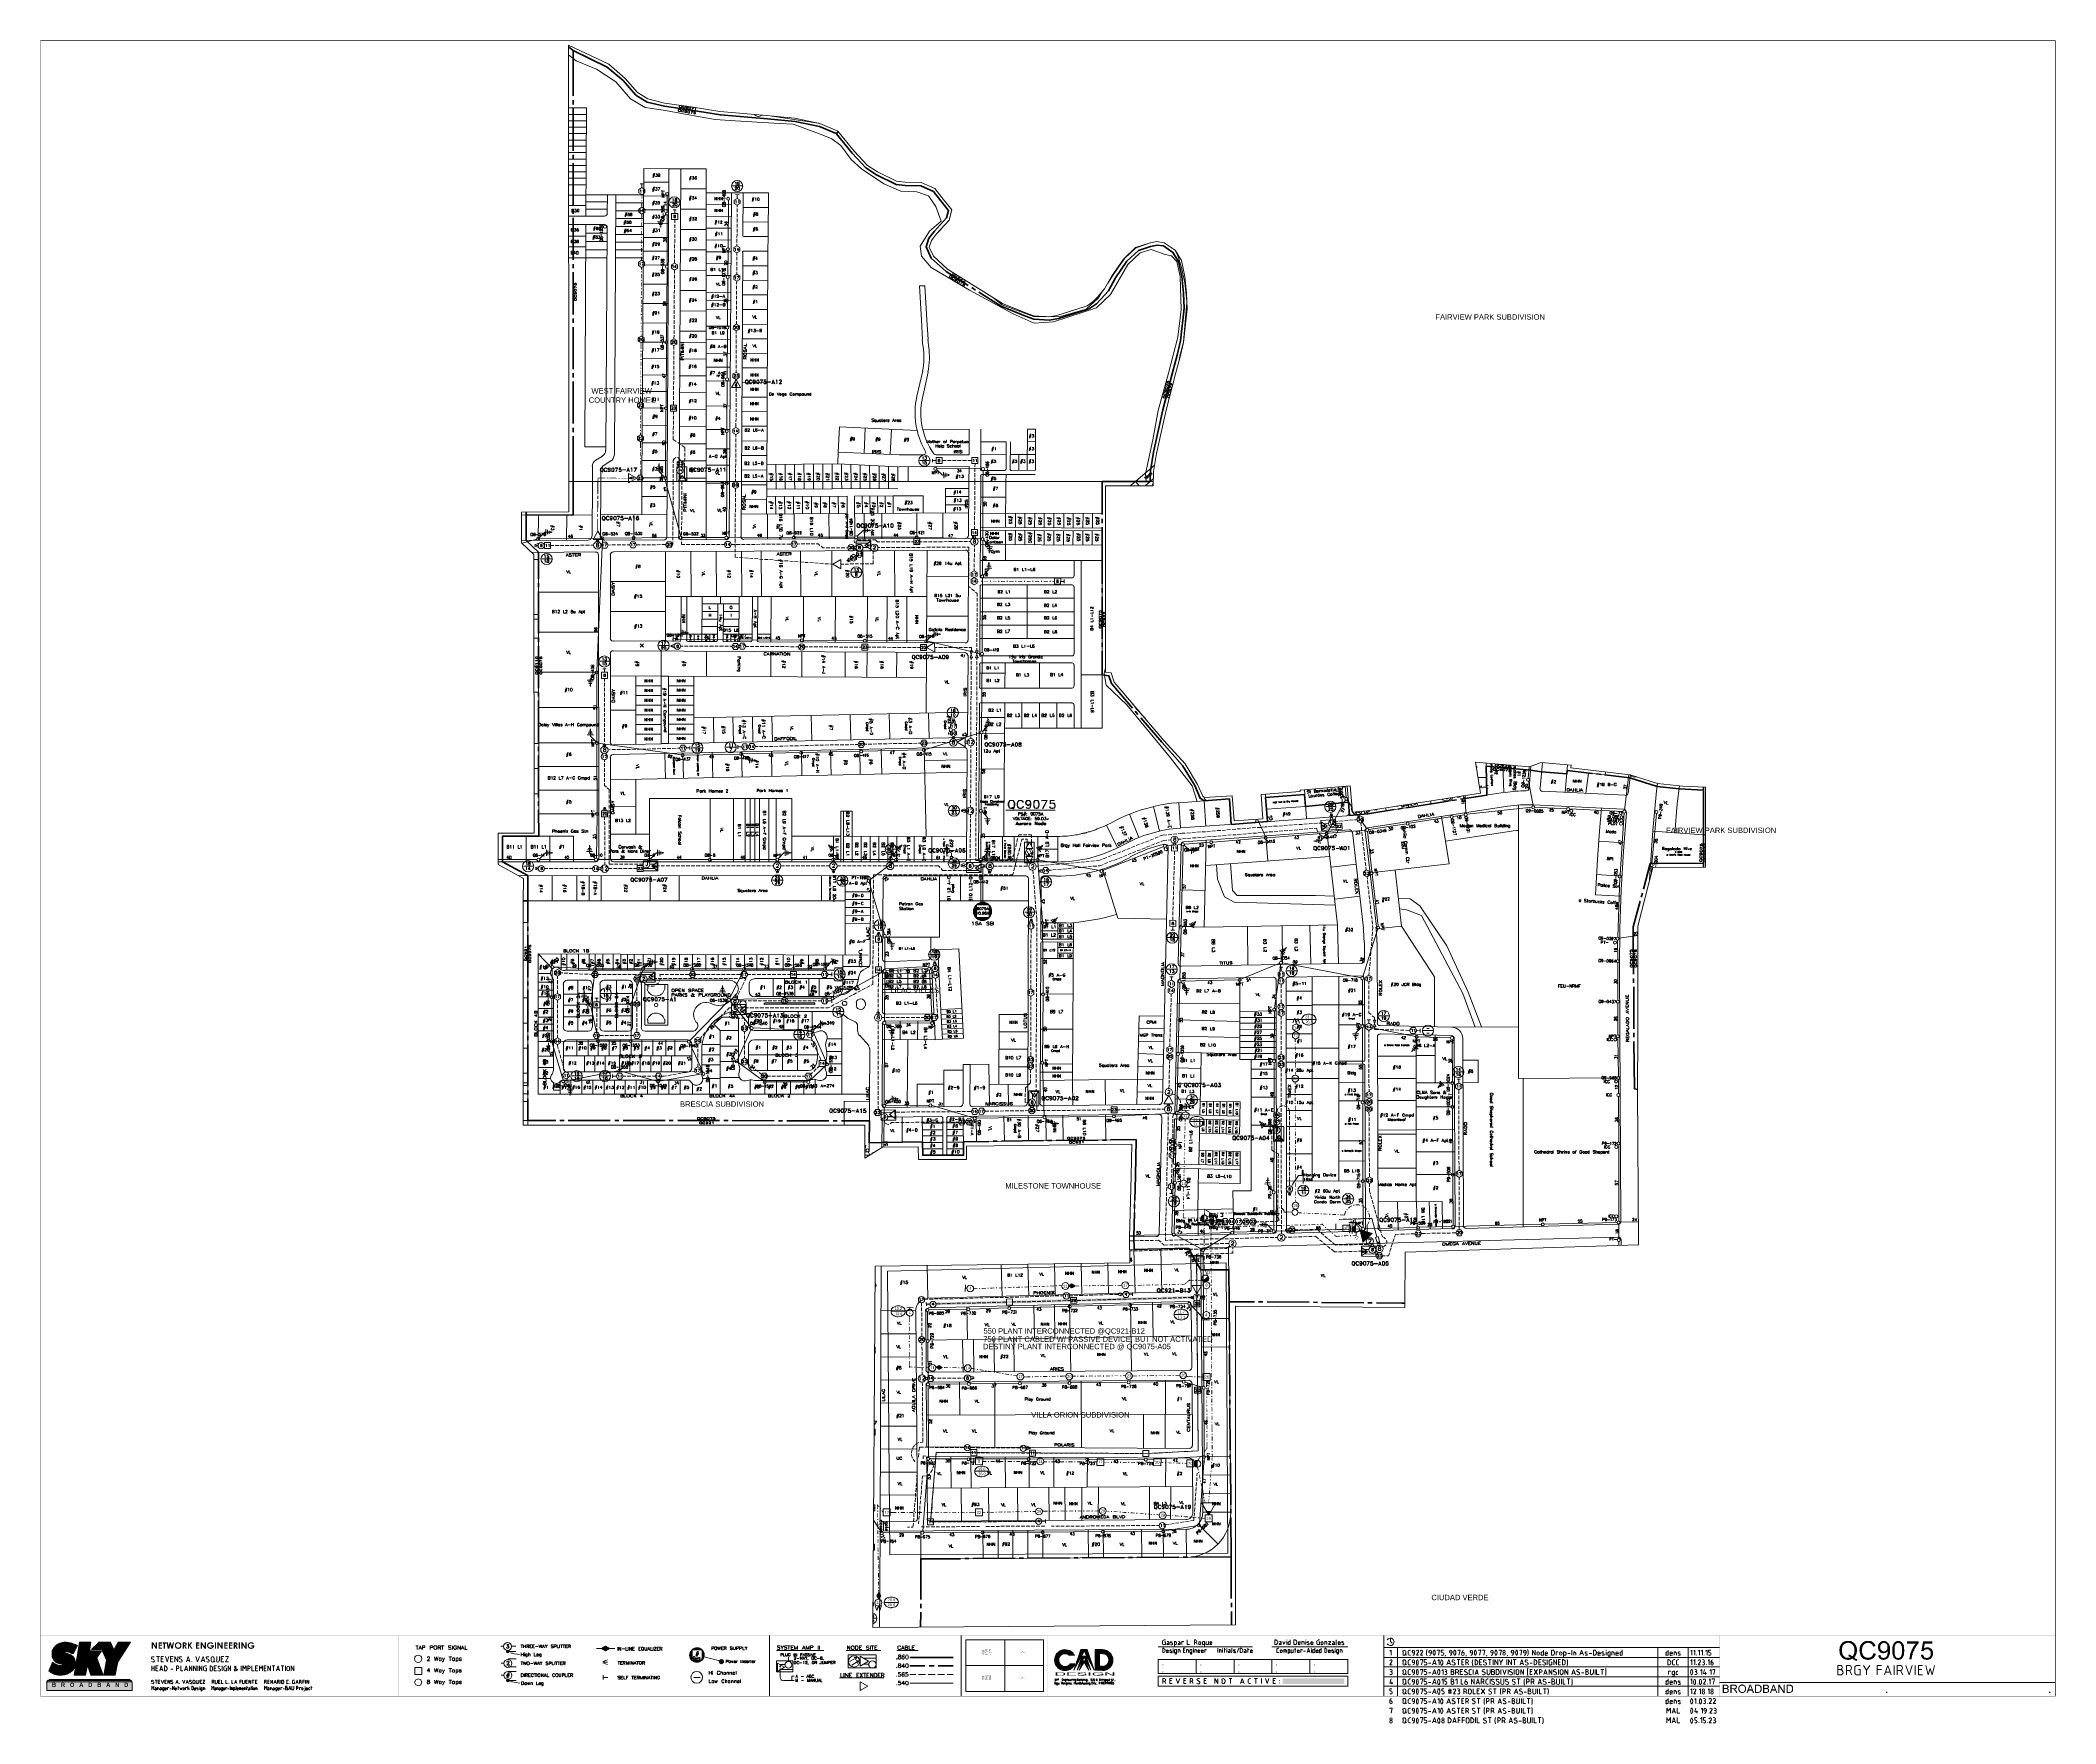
# Model space of a CAD drawing. Header units: millimetres. Extents: x 5.9 to 40.1, y 2 to 30.5.
import ezdxf

# ---------------------------------------------------------------- set-up
doc = ezdxf.new("R2010")
doc.units = ezdxf.units.MM
for name, color, linetype in [('PDF_0', 7, 'Continuous'), ('PDF_S24$BOUNDARY-NODE', 3, 'Continuous'), ('PDF_S24$CAAER01', 7, 'Continuous'), ('PDF_S24$GRID', 7, 'Continuous'), ('PDF_S24$NAME-LANDMARK', 7, 'Continuous'), ('PDF_S24$NAME-ROAD', 7, 'Continuous'), ('PDF_S24$Passives-TapOffs', 7, 'Continuous'), ('PDF_S24$POLE', 7, 'Continuous'), ('PDF_S24$STRAND', 7, 'Continuous'), ('PDF_S24$Symbols-SelfTerminating', 7, 'Continuous'), ('PDF_S31$Actives-PowerSupply', 1, 'Continuous'), ('PDF_S31$BOUNDARY-NODE', 3, 'Continuous'), ('PDF_S31$CAAER01', 7, 'Continuous'), ('PDF_S31$CAEOL01', 7, 'Continuous'), ('PDF_S31$CATRM01', 7, 'Continuous'), ('PDF_S31$CPSYM01', 7, 'Continuous'), ('PDF_S31$EQSYM01', 7, 'Continuous'), ('PDF_S31$GDC$MDU', 1, 'Continuous'), ('PDF_S31$GRID', 7, 'Continuous'), ('PDF_S31$HIGHPASS', 6, 'Continuous'), ('PDF_S31$NAME-LANDMARK', 7, 'Continuous'), ('PDF_S31$NAME-ROAD', 7, 'Continuous'), ('PDF_S31$Notes', 6, 'Continuous'), ('PDF_S31$Passives-Highleg', 7, 'Continuous'), ('PDF_S31$Passives-InlineEq', 7, 'Continuous'), ('PDF_S31$Passives-Splt2way', 7, 'Continuous'), ('PDF_S31$Passives-TapOffs', 7, 'Continuous'), ('PDF_S31$POLE', 7, 'Continuous'), ('PDF_S31$STRAND', 7, 'Continuous'), ('PDF_S31$Symbols-HighPass', 7, 'Continuous'), ('PDF_S31$Symbols-SelfTerminating', 7, 'Continuous'), ('PDF_S31$Symbols-Splice', 7, 'Continuous'), ('PDF_S31$Symbols-Terminator', 7, 'Continuous'), ('PDF_S31$TPSYM01', 7, 'Continuous'), ('PDF_S31$TRSYM01', 7, 'Continuous'), ('PDF_Text', 7, 'Continuous')]:
    doc.layers.add(name, color=color, linetype=linetype)
for name, color, linetype, true_color in [('PDF_a1$logo$mngr$FRAME-TB', 172, 'Continuous', 0x0000dd), ('PDF_S24$Actives-Amplifier', 92, 'Continuous', 0x00b800), ('PDF_S24$Actives-LineExtender', 94, 'Continuous', 0x009500), ('PDF_S24$Actives-NodeReceiver', 104, 'Continuous', 0x009525), ('PDF_S24$Cable-565', 23, 'Continuous', 0xdd8a6e), ('PDF_S24$LOTS', 254, 'Continuous', 0xdcdcdc), ('PDF_S24$ROAD', 8, 'Continuous', 0x808080), ('PDF_S24$SDU', 157, 'Continuous', 0x396472), ('PDF_S24$STREAM', 132, 'Continuous', 0x00dddd), ('PDF_S24$Symbols-EndOfLine', 15, 'Continuous', 0x954a4a), ('PDF_S24$Symbols-Ground', 12, 'Continuous', 0xb80000), ('PDF_S31$Actives-Amplifier', 92, 'Continuous', 0x00b800), ('PDF_S31$Actives-LineExtender', 94, 'Continuous', 0x009500), ('PDF_S31$Actives-NodeReceiver', 104, 'Continuous', 0x009525), ('PDF_S31$Cable-540', 172, 'Continuous', 0x0000dd), ('PDF_S31$Cable-565', 23, 'Continuous', 0xdd8a6e), ('PDF_S31$LOTS', 254, 'Continuous', 0xdcdcdc), ('PDF_S31$MDU', 153, 'Continuous', 0x6ea5dd), ('PDF_S31$Reverse$Not$Active', 61, 'Continuous', 0xdfff7f), ('PDF_S31$ROAD', 8, 'Continuous', 0x808080), ('PDF_S31$SDU', 157, 'Continuous', 0x396472), ('PDF_S31$STREAM', 132, 'Continuous', 0x00dddd), ('PDF_S31$Symbols-EndOfLine', 15, 'Continuous', 0x954a4a), ('PDF_S31$Symbols-Ground', 12, 'Continuous', 0xb80000)]:
    doc.layers.add(name, color=color, linetype=linetype, true_color=true_color)
doc.styles.add('PDF ArialMT', font='arial.ttf')
doc.styles.add('PDF Century Gothic Bold', font='GOTHICB.TTF')
doc.styles.add('PDF Swiss721BT-LightCondensed', font='arial.ttf')

msp = doc.modelspace()

# ---------------------------------------------------------------- hatches: boundary and pattern name
at = {"layer": 'PDF_0', "transparency": 33554559}
for points in [[(28.16, 10.444), (28.142, 10.444), (28.16, 10.287)], [(28.16, 10.287), (28.142, 10.444), (28.142, 10.287)], [(22.607, 3.188), (22.607, 3.184), (22.607, 3.184), (22.607, 3.184), (22.607, 3.184), (22.602, 3.184), (22.602, 3.184), (22.602, 3.179), (22.602, 3.179), (22.598, 3.179), (22.598, 3.179), (22.598, 3.179), (22.598, 3.179), (22.598, 3.179), (22.598, 3.179), (22.593, 3.179), (22.593, 3.179), (22.593, 3.179), (22.593, 3.179), (22.588, 3.174), (22.588, 3.174), (22.588, 3.174), (22.588, 3.174), (22.588, 3.174), (22.584, 3.174), (22.584, 3.174), (22.584, 3.174), (22.584, 3.179), (22.579, 3.179), (22.579, 3.179), (22.579, 3.179), (22.579, 3.179), (22.575, 3.179), (22.575, 3.179), (22.575, 3.179), (22.575, 3.179), (22.57, 3.179), (22.57, 3.179), (22.57, 3.179), (22.57, 3.179), (22.57, 3.179), (22.565, 3.184), (22.565, 3.184), (22.565, 3.184), (22.561, 3.184), (22.561, 3.184), (22.561, 3.184), (22.561, 3.184), (22.556, 3.184), (22.556, 3.184), (22.556, 3.184), (22.556, 3.184), (22.556, 3.184), (22.551, 3.184), (22.551, 3.184), (22.551, 3.184), (22.551, 3.184), (22.547, 3.184), (22.547, 3.184), (22.547, 3.184), (22.547, 3.184), (22.542, 3.184), (22.542, 3.184), (22.542, 3.184), (22.542, 3.184), (22.542, 3.179), (22.542, 3.179), (22.538, 3.179), (22.538, 3.179), (22.538, 3.179), (22.538, 3.179), (22.533, 3.179), (22.533, 3.179), (22.533, 3.174), (22.533, 3.174), (22.533, 3.174), (22.533, 3.179), (22.533, 3.179), (22.533, 3.179), (22.533, 3.184), (22.538, 3.184), (22.538, 3.184), (22.538, 3.184), (22.538, 3.184), (22.538, 3.184), (22.542, 3.184), (22.542, 3.184), (22.542, 3.184), (22.542, 3.184), (22.542, 3.188), (22.547, 3.188), (22.547, 3.188), (22.547, 3.188), (22.547, 3.188), (22.551, 3.188), (22.551, 3.188), (22.551, 3.188), (22.551, 3.188), (22.551, 3.188), (22.556, 3.188), (22.556, 3.188), (22.556, 3.188), (22.556, 3.188), (22.561, 3.188), (22.561, 3.188), (22.561, 3.188), (22.561, 3.188), (22.565, 3.188), (22.565, 3.184), (22.565, 3.184), (22.565, 3.184), (22.565, 3.184), (22.565, 3.184), (22.57, 3.184), (22.57, 3.184), (22.57, 3.184), (22.57, 3.184), (22.575, 3.184), (22.575, 3.184), (22.575, 3.184), (22.579, 3.179), (22.579, 3.179), (22.579, 3.179), (22.579, 3.179), (22.584, 3.179), (22.584, 3.179), (22.584, 3.179), (22.584, 3.179), (22.584, 3.179), (22.588, 3.179), (22.588, 3.179), (22.588, 3.179), (22.588, 3.179), (22.588, 3.179), (22.588, 3.179), (22.593, 3.179), (22.593, 3.179), (22.593, 3.179), (22.593, 3.184), (22.598, 3.184), (22.598, 3.184), (22.598, 3.184), (22.598, 3.184), (22.598, 3.184), (22.602, 3.184), (22.602, 3.184), (22.602, 3.184), (22.602, 3.188), (22.607, 3.188), (22.607, 3.188), (22.607, 3.188), (22.607, 3.188)], [(22.607, 2.749), (22.607, 2.744), (22.607, 2.744), (22.607, 2.744), (22.607, 2.744), (22.602, 2.744), (22.602, 2.744), (22.602, 2.744), (22.602, 2.739), (22.598, 2.739), (22.598, 2.739), (22.598, 2.739), (22.598, 2.739), (22.598, 2.739), (22.598, 2.739), (22.593, 2.739), (22.593, 2.739), (22.593, 2.739), (22.593, 2.739), (22.588, 2.739), (22.588, 2.739), (22.588, 2.739), (22.588, 2.739), (22.588, 2.739), (22.584, 2.739), (22.584, 2.739), (22.584, 2.739), (22.584, 2.739), (22.579, 2.739), (22.579, 2.739), (22.579, 2.739), (22.579, 2.739), (22.575, 2.739), (22.575, 2.739), (22.575, 2.739), (22.575, 2.739), (22.57, 2.739), (22.57, 2.739), (22.57, 2.739), (22.57, 2.739), (22.57, 2.744), (22.565, 2.744), (22.565, 2.744), (22.565, 2.744), (22.561, 2.744), (22.561, 2.744), (22.561, 2.744), (22.561, 2.744), (22.556, 2.744), (22.556, 2.744), (22.556, 2.744), (22.556, 2.744), (22.556, 2.744), (22.551, 2.744), (22.551, 2.744), (22.551, 2.744), (22.551, 2.744), (22.547, 2.744), (22.547, 2.744), (22.547, 2.744), (22.547, 2.744), (22.542, 2.744), (22.542, 2.744), (22.542, 2.744), (22.542, 2.744), (22.542, 2.744), (22.542, 2.739), (22.538, 2.739), (22.538, 2.739), (22.538, 2.739), (22.538, 2.739), (22.533, 2.739), (22.533, 2.739), (22.533, 2.739), (22.533, 2.735), (22.533, 2.735), (22.533, 2.739), (22.533, 2.739), (22.533, 2.744), (22.533, 2.744), (22.538, 2.744), (22.538, 2.744), (22.538, 2.744), (22.538, 2.744), (22.538, 2.744), (22.542, 2.744), (22.542, 2.744), (22.542, 2.749), (22.542, 2.749), (22.542, 2.749), (22.547, 2.749), (22.547, 2.749), (22.547, 2.749), (22.547, 2.749), (22.551, 2.749), (22.551, 2.749), (22.551, 2.749), (22.551, 2.749), (22.551, 2.749), (22.556, 2.749), (22.556, 2.749), (22.556, 2.749), (22.556, 2.749), (22.561, 2.749), (22.561, 2.749), (22.561, 2.749), (22.561, 2.749), (22.565, 2.749), (22.565, 2.749), (22.565, 2.749), (22.565, 2.749), (22.565, 2.744), (22.565, 2.744), (22.57, 2.744), (22.57, 2.744), (22.57, 2.744), (22.57, 2.744), (22.575, 2.744), (22.575, 2.744), (22.575, 2.744), (22.579, 2.744), (22.579, 2.744), (22.579, 2.739), (22.579, 2.739), (22.584, 2.739), (22.584, 2.739), (22.584, 2.739), (22.584, 2.739), (22.584, 2.739), (22.588, 2.739), (22.588, 2.739), (22.588, 2.739), (22.588, 2.739), (22.588, 2.739), (22.588, 2.739), (22.593, 2.739), (22.593, 2.744), (22.593, 2.744), (22.593, 2.744), (22.598, 2.744), (22.598, 2.744), (22.598, 2.744), (22.598, 2.744), (22.598, 2.744), (22.602, 2.744), (22.602, 2.744), (22.602, 2.749), (22.602, 2.749), (22.607, 2.749), (22.607, 2.749), (22.607, 2.749), (22.607, 2.749)]]:
    msp.add_hatch(color=256, dxfattribs=at).paths.add_polyline_path(points)
at = {"layer": 'PDF_0', "true_color": 0x808080, "transparency": 33554559}
for points in [[(7.777, 3.35), (7.8, 3.35), (7.846, 3.276), (7.846, 3.35), (7.865, 3.35), (7.865, 3.239), (7.846, 3.239), (7.8, 3.313), (7.8, 3.239), (7.777, 3.239)], [(7.892, 3.35), (7.953, 3.35), (7.953, 3.327), (7.911, 3.327), (7.911, 3.308), (7.953, 3.308), (7.953, 3.29), (7.911, 3.29), (7.911, 3.258), (7.953, 3.258), (7.953, 3.239), (7.892, 3.239)], [(7.963, 3.351), (8.024, 3.351), (8.024, 3.328), (8, 3.328), (8, 3.24), (7.982, 3.24), (7.982, 3.328), (7.963, 3.328)], [(8.027, 3.35), (8.05, 3.35), (8.064, 3.281), (8.082, 3.35), (8.101, 3.35), (8.119, 3.281), (8.138, 3.35), (8.156, 3.35), (8.133, 3.239), (8.11, 3.239), (8.091, 3.308), (8.073, 3.239), (8.05, 3.239)], [(8.392, 3.35), (8.411, 3.35), (8.411, 3.313), (8.443, 3.35), (8.466, 3.35), (8.429, 3.299), (8.471, 3.239), (8.448, 3.239), (8.411, 3.29), (8.411, 3.239), (8.392, 3.239)], [(8.526, 3.35), (8.587, 3.35), (8.587, 3.327), (8.55, 3.327), (8.55, 3.308), (8.587, 3.308), (8.587, 3.29), (8.55, 3.29), (8.55, 3.258), (8.587, 3.258), (8.587, 3.239), (8.526, 3.239)], [(8.61, 3.35), (8.628, 3.35), (8.674, 3.276), (8.674, 3.35), (8.698, 3.35), (8.698, 3.239), (8.674, 3.239), (8.628, 3.313), (8.628, 3.239), (8.61, 3.239)], [(8.823, 3.332), (8.809, 3.318), (8.809, 3.318), (8.804, 3.318), (8.804, 3.318), (8.804, 3.322), (8.804, 3.322), (8.799, 3.322), (8.799, 3.322), (8.799, 3.322), (8.799, 3.327), (8.795, 3.327), (8.795, 3.327), (8.795, 3.327), (8.79, 3.327), (8.79, 3.327), (8.79, 3.327), (8.79, 3.332), (8.786, 3.332), (8.786, 3.332), (8.786, 3.332), (8.781, 3.332), (8.781, 3.332), (8.781, 3.332), (8.776, 3.332), (8.776, 3.332), (8.776, 3.332), (8.776, 3.332), (8.772, 3.332), (8.772, 3.332), (8.767, 3.332), (8.767, 3.332), (8.767, 3.332), (8.767, 3.332), (8.762, 3.332), (8.762, 3.327), (8.762, 3.327), (8.758, 3.327), (8.758, 3.327), (8.758, 3.327), (8.758, 3.327), (8.753, 3.327), (8.753, 3.322), (8.753, 3.322), (8.748, 3.322), (8.748, 3.322), (8.748, 3.322), (8.748, 3.318), (8.748, 3.318), (8.744, 3.318), (8.744, 3.318), (8.744, 3.313), (8.744, 3.313), (8.744, 3.313), (8.739, 3.313), (8.739, 3.308), (8.739, 3.308), (8.739, 3.308), (8.739, 3.304), (8.739, 3.304), (8.739, 3.304), (8.739, 3.299), (8.739, 3.299), (8.739, 3.299), (8.739, 3.295), (8.739, 3.295), (8.739, 3.295), (8.739, 3.295), (8.739, 3.29), (8.739, 3.29), (8.739, 3.29), (8.739, 3.285), (8.739, 3.285), (8.739, 3.285), (8.739, 3.281), (8.739, 3.281), (8.739, 3.281), (8.739, 3.276), (8.739, 3.276), (8.744, 3.276), (8.744, 3.276), (8.744, 3.271), (8.744, 3.271), (8.744, 3.271), (8.748, 3.271), (8.748, 3.267), (8.748, 3.267), (8.748, 3.267), (8.748, 3.267), (8.753, 3.267), (8.753, 3.262), (8.753, 3.262), (8.753, 3.262), (8.758, 3.262), (8.758, 3.262), (8.758, 3.262), (8.758, 3.258), (8.762, 3.258), (8.762, 3.258), (8.762, 3.258), (8.767, 3.258), (8.767, 3.258), (8.767, 3.258), (8.772, 3.258), (8.772, 3.258), (8.772, 3.258), (8.776, 3.258), (8.776, 3.258), (8.776, 3.258), (8.781, 3.258), (8.781, 3.258), (8.781, 3.258), (8.786, 3.258), (8.786, 3.258), (8.786, 3.258), (8.79, 3.258), (8.79, 3.258), (8.79, 3.258), (8.79, 3.258), (8.795, 3.258), (8.795, 3.262), (8.795, 3.262), (8.795, 3.262), (8.799, 3.262), (8.799, 3.262), (8.799, 3.262), (8.799, 3.267), (8.799, 3.267), (8.804, 3.267), (8.804, 3.267), (8.804, 3.271), (8.804, 3.271), (8.804, 3.271), (8.809, 3.276), (8.809, 3.276), (8.776, 3.276), (8.776, 3.295), (8.832, 3.295), (8.832, 3.29), (8.832, 3.29), (8.832, 3.285), (8.832, 3.285), (8.832, 3.285), (8.832, 3.281), (8.832, 3.281), (8.832, 3.281), (8.832, 3.276), (8.827, 3.276), (8.827, 3.276), (8.827, 3.276), (8.827, 3.271), (8.827, 3.271), (8.827, 3.271), (8.827, 3.267), (8.827, 3.267), (8.823, 3.267), (8.823, 3.262), (8.823, 3.262), (8.823, 3.262), (8.823, 3.262), (8.823, 3.258), (8.818, 3.258), (8.818, 3.258), (8.818, 3.253), (8.818, 3.253), (8.818, 3.253), (8.813, 3.253), (8.813, 3.248), (8.813, 3.248), (8.813, 3.248), (8.809, 3.248), (8.809, 3.248), (8.809, 3.244), (8.809, 3.244), (8.804, 3.244), (8.804, 3.244), (8.804, 3.244), (8.804, 3.244), (8.799, 3.244), (8.799, 3.239), (8.799, 3.239), (8.799, 3.239), (8.795, 3.239), (8.795, 3.239), (8.795, 3.239), (8.79, 3.239), (8.79, 3.239), (8.79, 3.239), (8.786, 3.239), (8.786, 3.239), (8.786, 3.234), (8.781, 3.234), (8.781, 3.234), (8.781, 3.234), (8.776, 3.234), (8.776, 3.234), (8.776, 3.234), (8.776, 3.234), (8.772, 3.234), (8.772, 3.234), (8.772, 3.234), (8.767, 3.234), (8.767, 3.239), (8.767, 3.239), (8.762, 3.239), (8.762, 3.239), (8.762, 3.239), (8.758, 3.239), (8.758, 3.239), (8.758, 3.239), (8.753, 3.239), (8.753, 3.239), (8.753, 3.239), (8.748, 3.239), (8.748, 3.244), (8.748, 3.244), (8.748, 3.244), (8.744, 3.244), (8.744, 3.244), (8.744, 3.244), (8.744, 3.248), (8.739, 3.248), (8.739, 3.248), (8.739, 3.248), (8.735, 3.248), (8.735, 3.253), (8.735, 3.253), (8.735, 3.253), (8.735, 3.253), (8.73, 3.253), (8.73, 3.258), (8.73, 3.258), (8.73, 3.258), (8.73, 3.258), (8.725, 3.262), (8.725, 3.262), (8.725, 3.262), (8.725, 3.267), (8.725, 3.267), (8.721, 3.267), (8.721, 3.267), (8.721, 3.271), (8.721, 3.271), (8.721, 3.271), (8.721, 3.276), (8.721, 3.276), (8.721, 3.276), (8.721, 3.281), (8.716, 3.281), (8.716, 3.281), (8.716, 3.285), (8.716, 3.285), (8.716, 3.285), (8.716, 3.29), (8.716, 3.29), (8.716, 3.29), (8.716, 3.295), (8.716, 3.295), (8.716, 3.295), (8.716, 3.295), (8.716, 3.299), (8.716, 3.299), (8.716, 3.299), (8.716, 3.304), (8.716, 3.304), (8.716, 3.304), (8.716, 3.308), (8.716, 3.308), (8.716, 3.308), (8.721, 3.313), (8.721, 3.313), (8.721, 3.313), (8.721, 3.313), (8.721, 3.318), (8.721, 3.318), (8.721, 3.318), (8.721, 3.322), (8.725, 3.322), (8.725, 3.322), (8.725, 3.322), (8.725, 3.327), (8.725, 3.327), (8.725, 3.327), (8.73, 3.332), (8.73, 3.332), (8.73, 3.332), (8.73, 3.332), (8.73, 3.332), (8.735, 3.336), (8.735, 3.336), (8.735, 3.336), (8.735, 3.336), (8.739, 3.341), (8.739, 3.341), (8.739, 3.341), (8.739, 3.341), (8.744, 3.341), (8.744, 3.341), (8.744, 3.345), (8.744, 3.345), (8.748, 3.345), (8.748, 3.345), (8.748, 3.345), (8.753, 3.345), (8.753, 3.345), (8.753, 3.35), (8.753, 3.35), (8.758, 3.35), (8.758, 3.35), (8.758, 3.35), (8.762, 3.35), (8.762, 3.35), (8.762, 3.35), (8.767, 3.35), (8.767, 3.35), (8.767, 3.35), (8.772, 3.35), (8.772, 3.35), (8.772, 3.35), (8.776, 3.35), (8.776, 3.35), (8.776, 3.35), (8.781, 3.35), (8.781, 3.35), (8.781, 3.35), (8.786, 3.35), (8.786, 3.35), (8.786, 3.35), (8.79, 3.35), (8.79, 3.35), (8.79, 3.35), (8.79, 3.35), (8.795, 3.35), (8.795, 3.35), (8.795, 3.35), (8.799, 3.35), (8.799, 3.345), (8.799, 3.345), (8.804, 3.345), (8.804, 3.345), (8.804, 3.345), (8.804, 3.345), (8.804, 3.345), (8.809, 3.345), (8.809, 3.345), (8.809, 3.341), (8.813, 3.341), (8.813, 3.341), (8.813, 3.341), (8.813, 3.341), (8.818, 3.336), (8.818, 3.336), (8.818, 3.336), (8.818, 3.336), (8.823, 3.332), (8.823, 3.332), (8.823, 3.332)], [(8.892, 3.35), (8.915, 3.35), (8.961, 3.276), (8.961, 3.35), (8.98, 3.35), (8.98, 3.239), (8.961, 3.239), (8.915, 3.313), (8.915, 3.239), (8.892, 3.239)], [(9.008, 3.35), (9.068, 3.35), (9.068, 3.327), (9.026, 3.327), (9.026, 3.308), (9.068, 3.308), (9.068, 3.29), (9.026, 3.29), (9.026, 3.258), (9.068, 3.258), (9.068, 3.239), (9.008, 3.239)], [(9.086, 3.35), (9.146, 3.35), (9.146, 3.327), (9.105, 3.327), (9.105, 3.308), (9.146, 3.308), (9.146, 3.29), (9.105, 3.29), (9.105, 3.258), (9.146, 3.258), (9.146, 3.239), (9.086, 3.239)], [(9.299, 3.35), (9.318, 3.35), (9.364, 3.276), (9.364, 3.35), (9.387, 3.35), (9.387, 3.239), (9.364, 3.239), (9.318, 3.313), (9.318, 3.239), (9.299, 3.239)], [(9.512, 3.332), (9.498, 3.318), (9.498, 3.318), (9.493, 3.318), (9.493, 3.318), (9.493, 3.322), (9.493, 3.322), (9.489, 3.322), (9.489, 3.322), (9.489, 3.322), (9.484, 3.327), (9.484, 3.327), (9.484, 3.327), (9.484, 3.327), (9.48, 3.327), (9.48, 3.327), (9.48, 3.327), (9.475, 3.332), (9.475, 3.332), (9.475, 3.332), (9.475, 3.332), (9.47, 3.332), (9.47, 3.332), (9.47, 3.332), (9.466, 3.332), (9.466, 3.332), (9.466, 3.332), (9.461, 3.332), (9.461, 3.332), (9.461, 3.332), (9.456, 3.332), (9.456, 3.332), (9.456, 3.332), (9.452, 3.332), (9.452, 3.332), (9.452, 3.327), (9.452, 3.327), (9.447, 3.327), (9.447, 3.327), (9.447, 3.327), (9.443, 3.327), (9.443, 3.327), (9.443, 3.322), (9.443, 3.322), (9.438, 3.322), (9.438, 3.322), (9.438, 3.322), (9.438, 3.318), (9.433, 3.318), (9.433, 3.318), (9.433, 3.318), (9.433, 3.313), (9.433, 3.313), (9.429, 3.313), (9.429, 3.313), (9.429, 3.308), (9.429, 3.308), (9.429, 3.308), (9.429, 3.304), (9.429, 3.304), (9.429, 3.304), (9.429, 3.299), (9.429, 3.299), (9.429, 3.299), (9.429, 3.295), (9.429, 3.295), (9.429, 3.295), (9.429, 3.295), (9.429, 3.29), (9.429, 3.29), (9.429, 3.29), (9.429, 3.285), (9.429, 3.285), (9.429, 3.285), (9.429, 3.281), (9.429, 3.281), (9.429, 3.281), (9.429, 3.276), (9.429, 3.276), (9.433, 3.276), (9.433, 3.276), (9.433, 3.271), (9.433, 3.271), (9.433, 3.271), (9.433, 3.271), (9.438, 3.267), (9.438, 3.267), (9.438, 3.267), (9.438, 3.267), (9.438, 3.267), (9.443, 3.262), (9.443, 3.262), (9.443, 3.262), (9.447, 3.262), (9.447, 3.262), (9.447, 3.262), (9.447, 3.258), (9.452, 3.258), (9.452, 3.258), (9.452, 3.258), (9.456, 3.258), (9.456, 3.258), (9.456, 3.258), (9.456, 3.258), (9.461, 3.258), (9.461, 3.258), (9.461, 3.258), (9.466, 3.258), (9.466, 3.258), (9.466, 3.258), (9.47, 3.258), (9.47, 3.258), (9.47, 3.258), (9.475, 3.258), (9.475, 3.258), (9.475, 3.258), (9.48, 3.258), (9.48, 3.258), (9.48, 3.258), (9.484, 3.258), (9.484, 3.262), (9.484, 3.262), (9.484, 3.262), (9.489, 3.262), (9.489, 3.262), (9.489, 3.262), (9.489, 3.267), (9.489, 3.267), (9.493, 3.267), (9.493, 3.267), (9.493, 3.271), (9.493, 3.271), (9.493, 3.271), (9.498, 3.276), (9.498, 3.276), (9.466, 3.276), (9.466, 3.295), (9.521, 3.295), (9.521, 3.29), (9.521, 3.29), (9.521, 3.285), (9.521, 3.285), (9.521, 3.285), (9.521, 3.281), (9.521, 3.281), (9.517, 3.281), (9.517, 3.276), (9.517, 3.276), (9.517, 3.276), (9.517, 3.276), (9.517, 3.271), (9.517, 3.271), (9.517, 3.271), (9.517, 3.267), (9.517, 3.267), (9.512, 3.267), (9.512, 3.262), (9.512, 3.262), (9.512, 3.262), (9.512, 3.262), (9.512, 3.258), (9.507, 3.258), (9.507, 3.258), (9.507, 3.253), (9.507, 3.253), (9.507, 3.253), (9.503, 3.253), (9.503, 3.248), (9.503, 3.248), (9.503, 3.248), (9.498, 3.248), (9.498, 3.248), (9.498, 3.244), (9.498, 3.244), (9.493, 3.244), (9.493, 3.244), (9.493, 3.244), (9.493, 3.244), (9.489, 3.244), (9.489, 3.239), (9.489, 3.239), (9.484, 3.239), (9.484, 3.239), (9.484, 3.239), (9.484, 3.239), (9.48, 3.239), (9.48, 3.239), (9.48, 3.239), (9.475, 3.239), (9.475, 3.239), (9.475, 3.234), (9.47, 3.234), (9.47, 3.234), (9.47, 3.234), (9.466, 3.234), (9.466, 3.234), (9.466, 3.234), (9.466, 3.234), (9.461, 3.234), (9.461, 3.234), (9.456, 3.234), (9.456, 3.234), (9.456, 3.239), (9.452, 3.239), (9.452, 3.239), (9.452, 3.239), (9.452, 3.239), (9.447, 3.239), (9.447, 3.239), (9.447, 3.239), (9.443, 3.239), (9.443, 3.239), (9.443, 3.239), (9.438, 3.239), (9.438, 3.244), (9.438, 3.244), (9.438, 3.244), (9.433, 3.244), (9.433, 3.244), (9.433, 3.244), (9.429, 3.248), (9.429, 3.248), (9.429, 3.248), (9.429, 3.248), (9.424, 3.248), (9.424, 3.253), (9.424, 3.253), (9.424, 3.253), (9.419, 3.253), (9.419, 3.253), (9.419, 3.258), (9.419, 3.258), (9.419, 3.258), (9.415, 3.258), (9.415, 3.262), (9.415, 3.262), (9.415, 3.262), (9.415, 3.267), (9.415, 3.267), (9.41, 3.267), (9.41, 3.267), (9.41, 3.271), (9.41, 3.271), (9.41, 3.271), (9.41, 3.276), (9.41, 3.276), (9.41, 3.276), (9.406, 3.281), (9.406, 3.281), (9.406, 3.281), (9.406, 3.285), (9.406, 3.285), (9.406, 3.285), (9.406, 3.29), (9.406, 3.29), (9.406, 3.29), (9.406, 3.295), (9.406, 3.295), (9.406, 3.295), (9.406, 3.295), (9.406, 3.299), (9.406, 3.299), (9.406, 3.299), (9.406, 3.304), (9.406, 3.304), (9.406, 3.304), (9.406, 3.308), (9.406, 3.308), (9.406, 3.308), (9.406, 3.313), (9.41, 3.313), (9.41, 3.313), (9.41, 3.313), (9.41, 3.318), (9.41, 3.318), (9.41, 3.318), (9.41, 3.322), (9.41, 3.322), (9.415, 3.322), (9.415, 3.322), (9.415, 3.327), (9.415, 3.327), (9.415, 3.327), (9.419, 3.332), (9.419, 3.332), (9.419, 3.332), (9.419, 3.332), (9.419, 3.332), (9.424, 3.336), (9.424, 3.336), (9.424, 3.336), (9.424, 3.336), (9.429, 3.341), (9.429, 3.341), (9.429, 3.341), (9.429, 3.341), (9.433, 3.341), (9.433, 3.341), (9.433, 3.345), (9.433, 3.345), (9.438, 3.345), (9.438, 3.345), (9.438, 3.345), (9.438, 3.345), (9.443, 3.345), (9.443, 3.35), (9.443, 3.35), (9.447, 3.35), (9.447, 3.35), (9.447, 3.35), (9.452, 3.35), (9.452, 3.35), (9.452, 3.35), (9.456, 3.35), (9.456, 3.35), (9.456, 3.35), (9.461, 3.35), (9.461, 3.35), (9.461, 3.35), (9.466, 3.35), (9.466, 3.35), (9.466, 3.35), (9.466, 3.35), (9.47, 3.35), (9.47, 3.35), (9.47, 3.35), (9.475, 3.35), (9.475, 3.35), (9.475, 3.35), (9.48, 3.35), (9.48, 3.35), (9.48, 3.35), (9.484, 3.35), (9.484, 3.35), (9.484, 3.35), (9.489, 3.35), (9.489, 3.345), (9.489, 3.345), (9.493, 3.345), (9.493, 3.345), (9.493, 3.345), (9.493, 3.345), (9.493, 3.345), (9.498, 3.345), (9.498, 3.345), (9.498, 3.341), (9.498, 3.341), (9.503, 3.341), (9.503, 3.341), (9.503, 3.341), (9.503, 3.336), (9.507, 3.336), (9.507, 3.336), (9.507, 3.336), (9.512, 3.332), (9.512, 3.332), (9.512, 3.332)], [(36.998, 3.165), (37.039, 3.156), (37.039, 3.151), (37.039, 3.146), (37.035, 3.142), (37.035, 3.137), (37.035, 3.133), (37.03, 3.128), (37.03, 3.123), (37.03, 3.119), (37.025, 3.119), (37.025, 3.114), (37.021, 3.109), (37.021, 3.105), (37.016, 3.105), (37.016, 3.1), (37.011, 3.096), (37.011, 3.091), (37.007, 3.091), (37.002, 3.086), (37.002, 3.086), (36.998, 3.082), (36.998, 3.077), (36.993, 3.077), (36.988, 3.077), (36.988, 3.072), (36.984, 3.072), (36.979, 3.068), (36.974, 3.068), (36.974, 3.063), (36.97, 3.063), (36.965, 3.063), (36.961, 3.059), (36.956, 3.059), (36.951, 3.059), (36.951, 3.054), (36.947, 3.054), (36.942, 3.054), (36.937, 3.054), (36.933, 3.054), (36.928, 3.054), (36.924, 3.049), (36.919, 3.049), (36.914, 3.049), (36.91, 3.049), (36.905, 3.049), (36.9, 3.049), (36.896, 3.049), (36.891, 3.054), (36.887, 3.054), (36.882, 3.054), (36.877, 3.054), (36.873, 3.054), (36.868, 3.054), (36.863, 3.054), (36.859, 3.059), (36.859, 3.059), (36.854, 3.059), (36.849, 3.063), (36.845, 3.063), (36.84, 3.063), (36.84, 3.068), (36.836, 3.068), (36.831, 3.068), (36.831, 3.072), (36.826, 3.072), (36.822, 3.077), (36.817, 3.077), (36.817, 3.082), (36.812, 3.086), (36.808, 3.086), (36.808, 3.091), (36.803, 3.096), (36.799, 3.096), (36.799, 3.1), (36.794, 3.105), (36.794, 3.105), (36.789, 3.109), (36.789, 3.114), (36.785, 3.119), (36.785, 3.123), (36.785, 3.128), (36.78, 3.133), (36.78, 3.133), (36.78, 3.137), (36.775, 3.137), (36.775, 3.142), (36.775, 3.146), (36.775, 3.151), (36.771, 3.156), (36.771, 3.16), (36.771, 3.165), (36.771, 3.17), (36.766, 3.174), (36.766, 3.174), (36.766, 3.179), (36.766, 3.184), (36.766, 3.188), (36.766, 3.193), (36.766, 3.197), (36.766, 3.202), (36.766, 3.207), (36.762, 3.211), (36.762, 3.216), (36.762, 3.221), (36.766, 3.225), (36.766, 3.23), (36.766, 3.234), (36.766, 3.239), (36.766, 3.244), (36.766, 3.248), (36.766, 3.253), (36.766, 3.258), (36.766, 3.262), (36.771, 3.262), (36.771, 3.267), (36.771, 3.271), (36.771, 3.276), (36.775, 3.281), (36.775, 3.285), (36.775, 3.29), (36.78, 3.29), (36.78, 3.295), (36.78, 3.299), (36.785, 3.299), (36.785, 3.304), (36.785, 3.308), (36.789, 3.313), (36.789, 3.318), (36.794, 3.318), (36.799, 3.322), (36.799, 3.327), (36.803, 3.327), (36.803, 3.332), (36.808, 3.336), (36.812, 3.336), (36.812, 3.341), (36.817, 3.345), (36.822, 3.345), (36.826, 3.35), (36.826, 3.35), (36.831, 3.355), (36.836, 3.355), (36.836, 3.355), (36.84, 3.359), (36.845, 3.359), (36.849, 3.359), (36.849, 3.364), (36.854, 3.364), (36.859, 3.364), (36.863, 3.369), (36.868, 3.369), (36.873, 3.369), (36.877, 3.369), (36.882, 3.373), (36.882, 3.373), (36.887, 3.373), (36.891, 3.373), (36.896, 3.373), (36.9, 3.373), (36.905, 3.373), (36.91, 3.373), (36.91, 3.373), (36.914, 3.373), (36.919, 3.373), (36.924, 3.373), (36.928, 3.373), (36.933, 3.373), (36.937, 3.373), (36.942, 3.373), (36.947, 3.369), (36.951, 3.369), (36.956, 3.369), (36.961, 3.369), (36.965, 3.364), (36.965, 3.364), (36.97, 3.364), (36.974, 3.359), (36.979, 3.359), (36.984, 3.355), (36.984, 3.355), (36.988, 3.35), (36.988, 3.35), (36.993, 3.35), (36.998, 3.345), (37.002, 3.341), (37.002, 3.341), (37.007, 3.336), (37.007, 3.332), (37.011, 3.332), (37.016, 3.327), (37.016, 3.322), (37.021, 3.322), (37.021, 3.318), (37.025, 3.313), (37.025, 3.308), (37.025, 3.304), (37.03, 3.299), (37.03, 3.299), (37.03, 3.295), (37.035, 3.29), (37.035, 3.285), (37.035, 3.285), (36.993, 3.276), (36.993, 3.281), (36.993, 3.285), (36.988, 3.29), (36.988, 3.29), (36.984, 3.295), (36.984, 3.299), (36.979, 3.304), (36.979, 3.308), (36.974, 3.308), (36.974, 3.313), (36.97, 3.318), (36.97, 3.318), (36.965, 3.322), (36.961, 3.322), (36.961, 3.327), (36.956, 3.327), (36.951, 3.332), (36.947, 3.332), (36.947, 3.332), (36.942, 3.336), (36.937, 3.336), (36.933, 3.336), (36.928, 3.336), (36.924, 3.336), (36.919, 3.341), (36.914, 3.341), (36.91, 3.341), (36.905, 3.341), (36.9, 3.341), (36.896, 3.336), (36.891, 3.336), (36.887, 3.336), (36.882, 3.336), (36.877, 3.336), (36.877, 3.336), (36.873, 3.332), (36.868, 3.332), (36.863, 3.332), (36.859, 3.327), (36.859, 3.327), (36.854, 3.322), (36.849, 3.322), (36.845, 3.318), (36.845, 3.318), (36.84, 3.313), (36.836, 3.308), (36.836, 3.308), (36.831, 3.304), (36.831, 3.299), (36.826, 3.299), (36.826, 3.295), (36.822, 3.29), (36.822, 3.285), (36.817, 3.281), (36.817, 3.276), (36.817, 3.276), (36.817, 3.271), (36.812, 3.267), (36.812, 3.262), (36.812, 3.258), (36.812, 3.253), (36.808, 3.248), (36.808, 3.248), (36.808, 3.244), (36.808, 3.239), (36.808, 3.234), (36.808, 3.23), (36.808, 3.225), (36.808, 3.221), (36.808, 3.216), (36.808, 3.216), (36.808, 3.211), (36.808, 3.207), (36.808, 3.202), (36.808, 3.197), (36.808, 3.193), (36.808, 3.188), (36.808, 3.184), (36.808, 3.179), (36.808, 3.174), (36.812, 3.17), (36.812, 3.165), (36.812, 3.16), (36.812, 3.16), (36.817, 3.156), (36.817, 3.151), (36.817, 3.146), (36.817, 3.146), (36.822, 3.142), (36.822, 3.137), (36.822, 3.133), (36.826, 3.128), (36.826, 3.128), (36.831, 3.123), (36.836, 3.119), (36.836, 3.114), (36.84, 3.114), (36.84, 3.109), (36.845, 3.109), (36.849, 3.105), (36.854, 3.1), (36.854, 3.1), (36.859, 3.1), (36.863, 3.096), (36.868, 3.096), (36.868, 3.096), (36.873, 3.091), (36.877, 3.091), (36.882, 3.091), (36.887, 3.086), (36.891, 3.086), (36.896, 3.086), (36.9, 3.086), (36.905, 3.086), (36.91, 3.086), (36.914, 3.086), (36.919, 3.086), (36.919, 3.086), (36.924, 3.086), (36.928, 3.091), (36.933, 3.091), (36.937, 3.091), (36.942, 3.091), (36.947, 3.096), (36.951, 3.096), (36.951, 3.096), (36.956, 3.1), (36.961, 3.1), (36.965, 3.105), (36.965, 3.105), (36.97, 3.109), (36.974, 3.109), (36.974, 3.114), (36.979, 3.119), (36.979, 3.119), (36.984, 3.123), (36.984, 3.128), (36.988, 3.133), (36.988, 3.133), (36.988, 3.137), (36.993, 3.142), (36.993, 3.146), (36.993, 3.151), (36.998, 3.156), (36.998, 3.16), (36.998, 3.165), (36.998, 3.165)], [(37.567, 3.327), (37.567, 3.364), (37.766, 3.364), (37.766, 3.336), (37.766, 3.332), (37.761, 3.332), (37.761, 3.327), (37.756, 3.322), (37.756, 3.322), (37.752, 3.318), (37.752, 3.313), (37.747, 3.313), (37.747, 3.308), (37.743, 3.304), (37.738, 3.299), (37.738, 3.299), (37.733, 3.295), (37.733, 3.29), (37.729, 3.285), (37.729, 3.281), (37.724, 3.281), (37.724, 3.276), (37.719, 3.271), (37.719, 3.267), (37.715, 3.262), (37.715, 3.258), (37.71, 3.253), (37.71, 3.253), (37.706, 3.248), (37.706, 3.244), (37.701, 3.239), (37.701, 3.234), (37.696, 3.23), (37.696, 3.225), (37.696, 3.225), (37.692, 3.221), (37.692, 3.216), (37.687, 3.211), (37.687, 3.207), (37.687, 3.202), (37.682, 3.197), (37.682, 3.197), (37.678, 3.193), (37.678, 3.188), (37.678, 3.184), (37.673, 3.179), (37.673, 3.174), (37.673, 3.17), (37.668, 3.165), (37.668, 3.165), (37.668, 3.16), (37.668, 3.156), (37.664, 3.151), (37.664, 3.146), (37.664, 3.142), (37.664, 3.142), (37.664, 3.137), (37.659, 3.133), (37.659, 3.133), (37.659, 3.128), (37.659, 3.123), (37.655, 3.119), (37.655, 3.114), (37.655, 3.109), (37.655, 3.105), (37.655, 3.1), (37.655, 3.096), (37.65, 3.091), (37.65, 3.086), (37.65, 3.082), (37.65, 3.082), (37.65, 3.077), (37.65, 3.072), (37.65, 3.068), (37.65, 3.063), (37.65, 3.059), (37.65, 3.059), (37.608, 3.059), (37.608, 3.059), (37.608, 3.063), (37.608, 3.068), (37.608, 3.072), (37.608, 3.077), (37.608, 3.077), (37.608, 3.082), (37.613, 3.086), (37.613, 3.091), (37.613, 3.096), (37.613, 3.1), (37.613, 3.105), (37.613, 3.109), (37.618, 3.114), (37.618, 3.119), (37.618, 3.123), (37.618, 3.128), (37.618, 3.133), (37.622, 3.137), (37.622, 3.142), (37.622, 3.146), (37.622, 3.151), (37.627, 3.156), (37.627, 3.156), (37.627, 3.16), (37.631, 3.165), (37.631, 3.17), (37.631, 3.174), (37.631, 3.179), (37.636, 3.184), (37.636, 3.188), (37.636, 3.193), (37.641, 3.193), (37.641, 3.197), (37.641, 3.202), (37.645, 3.207), (37.645, 3.211), (37.65, 3.216), (37.65, 3.221), (37.65, 3.225), (37.655, 3.225), (37.655, 3.23), (37.659, 3.234), (37.659, 3.239), (37.659, 3.244), (37.664, 3.248), (37.664, 3.253), (37.668, 3.253), (37.668, 3.258), (37.673, 3.262), (37.673, 3.267), (37.678, 3.271), (37.678, 3.276), (37.682, 3.281), (37.682, 3.281), (37.687, 3.285), (37.687, 3.29), (37.692, 3.295), (37.692, 3.299), (37.696, 3.299), (37.701, 3.304), (37.701, 3.308), (37.706, 3.308), (37.706, 3.313), (37.71, 3.318), (37.71, 3.322), (37.715, 3.322), (37.715, 3.327), (37.719, 3.327)], [(37.807, 3.137), (37.844, 3.142), (37.849, 3.137), (37.849, 3.133), (37.849, 3.128), (37.849, 3.123), (37.854, 3.119), (37.854, 3.114), (37.854, 3.109), (37.858, 3.109), (37.858, 3.105), (37.863, 3.1), (37.863, 3.1), (37.867, 3.096), (37.872, 3.096), (37.872, 3.091), (37.877, 3.091), (37.881, 3.086), (37.886, 3.086), (37.891, 3.086), (37.891, 3.082), (37.895, 3.082), (37.9, 3.082), (37.904, 3.082), (37.904, 3.082), (37.909, 3.082), (37.914, 3.082), (37.918, 3.082), (37.923, 3.086), (37.928, 3.086), (37.932, 3.086), (37.932, 3.091), (37.937, 3.091), (37.941, 3.096), (37.946, 3.096), (37.946, 3.1), (37.951, 3.1), (37.951, 3.105), (37.955, 3.105), (37.96, 3.109), (37.96, 3.114), (37.965, 3.119), (37.965, 3.119), (37.965, 3.123), (37.969, 3.128), (37.969, 3.133), (37.969, 3.137), (37.969, 3.142), (37.969, 3.146), (37.974, 3.151), (37.974, 3.156), (37.974, 3.16), (37.974, 3.16), (37.974, 3.165), (37.974, 3.17), (37.969, 3.174), (37.969, 3.179), (37.969, 3.184), (37.969, 3.188), (37.969, 3.188), (37.965, 3.193), (37.965, 3.197), (37.96, 3.202), (37.96, 3.202), (37.955, 3.207), (37.955, 3.211), (37.955, 3.211), (37.951, 3.216), (37.946, 3.216), (37.946, 3.221), (37.941, 3.221), (37.937, 3.225), (37.932, 3.225), (37.928, 3.225), (37.928, 3.225), (37.923, 3.23), (37.918, 3.23), (37.914, 3.23), (37.909, 3.23), (37.904, 3.23), (37.9, 3.23), (37.895, 3.23), (37.891, 3.23), (37.886, 3.23), (37.886, 3.225), (37.881, 3.225), (37.877, 3.225), (37.872, 3.221), (37.872, 3.221), (37.867, 3.221), (37.863, 3.216), (37.863, 3.216), (37.858, 3.211), (37.854, 3.207), (37.854, 3.207), (37.849, 3.202), (37.849, 3.197), (37.812, 3.202), (37.844, 3.364), (37.997, 3.364), (37.997, 3.327), (37.872, 3.327), (37.858, 3.244), (37.858, 3.248), (37.863, 3.248), (37.867, 3.253), (37.872, 3.253), (37.877, 3.258), (37.881, 3.258), (37.886, 3.258), (37.886, 3.258), (37.891, 3.262), (37.895, 3.262), (37.9, 3.262), (37.904, 3.262), (37.909, 3.262), (37.914, 3.262), (37.914, 3.262), (37.918, 3.262), (37.923, 3.262), (37.928, 3.262), (37.932, 3.262), (37.937, 3.262), (37.941, 3.262), (37.946, 3.258), (37.951, 3.258), (37.955, 3.258), (37.955, 3.253), (37.96, 3.253), (37.965, 3.253), (37.969, 3.248), (37.969, 3.248), (37.974, 3.244), (37.979, 3.244), (37.983, 3.239), (37.983, 3.234), (37.983, 3.234), (37.988, 3.234), (37.992, 3.23), (37.992, 3.225), (37.997, 3.221), (37.997, 3.221), (38.002, 3.216), (38.002, 3.211), (38.002, 3.207), (38.006, 3.207), (38.006, 3.202), (38.006, 3.197), (38.011, 3.193), (38.011, 3.188), (38.011, 3.184), (38.011, 3.179), (38.011, 3.174), (38.011, 3.17), (38.011, 3.165), (38.011, 3.16), (38.011, 3.156), (38.011, 3.151), (38.011, 3.151), (38.011, 3.146), (38.011, 3.142), (38.011, 3.137), (38.011, 3.133), (38.006, 3.128), (38.006, 3.123), (38.006, 3.119), (38.006, 3.114), (38.002, 3.114), (38.002, 3.109), (37.997, 3.105), (37.997, 3.1), (37.992, 3.096), (37.992, 3.096), (37.988, 3.091), (37.988, 3.091), (37.988, 3.086), (37.983, 3.082), (37.979, 3.077), (37.979, 3.077), (37.974, 3.072), (37.969, 3.072), (37.969, 3.068), (37.965, 3.068), (37.96, 3.063), (37.955, 3.063), (37.955, 3.059), (37.951, 3.059), (37.946, 3.059), (37.941, 3.054), (37.937, 3.054), (37.932, 3.054), (37.928, 3.054), (37.923, 3.054), (37.923, 3.054), (37.918, 3.049), (37.914, 3.049), (37.909, 3.049), (37.904, 3.049), (37.9, 3.049), (37.895, 3.049), (37.891, 3.054), (37.886, 3.054), (37.881, 3.054), (37.877, 3.054), (37.877, 3.054), (37.872, 3.054), (37.867, 3.059), (37.863, 3.059), (37.858, 3.059), (37.854, 3.063), (37.854, 3.063), (37.849, 3.068), (37.844, 3.068), (37.84, 3.072), (37.84, 3.072), (37.835, 3.077), (37.835, 3.077), (37.83, 3.082), (37.826, 3.082), (37.826, 3.086), (37.821, 3.091), (37.821, 3.096), (37.817, 3.096), (37.817, 3.1), (37.812, 3.105), (37.812, 3.109), (37.812, 3.114), (37.812, 3.119), (37.807, 3.119), (37.807, 3.123), (37.807, 3.128), (37.807, 3.133), (37.807, 3.137)], [(23.32, 2.781), (23.32, 2.841), (23.458, 2.841), (23.458, 2.836), (23.343, 2.836), (23.343, 2.813), (23.449, 2.813), (23.449, 2.809), (23.343, 2.809), (23.343, 2.786), (23.463, 2.786), (23.463, 2.781)], [(23.486, 2.799), (23.514, 2.799), (23.514, 2.799), (23.514, 2.799), (23.514, 2.795), (23.514, 2.795), (23.514, 2.795), (23.519, 2.795), (23.519, 2.795), (23.519, 2.795), (23.519, 2.79), (23.519, 2.79), (23.523, 2.79), (23.523, 2.79), (23.523, 2.79), (23.528, 2.79), (23.528, 2.79), (23.532, 2.79), (23.532, 2.79), (23.537, 2.786), (23.537, 2.786), (23.542, 2.786), (23.542, 2.786), (23.546, 2.786), (23.546, 2.786), (23.551, 2.786), (23.551, 2.786), (23.556, 2.786), (23.556, 2.786), (23.56, 2.786), (23.565, 2.786), (23.565, 2.786), (23.569, 2.786), (23.569, 2.786), (23.574, 2.786), (23.574, 2.786), (23.579, 2.786), (23.579, 2.786), (23.583, 2.786), (23.588, 2.786), (23.588, 2.786), (23.593, 2.786), (23.593, 2.786), (23.597, 2.786), (23.597, 2.786), (23.602, 2.786), (23.602, 2.79), (23.606, 2.79), (23.606, 2.79), (23.611, 2.79), (23.611, 2.79), (23.611, 2.79), (23.616, 2.79), (23.616, 2.79), (23.616, 2.795), (23.616, 2.795), (23.616, 2.795), (23.616, 2.795), (23.616, 2.795), (23.616, 2.795), (23.616, 2.799), (23.616, 2.799), (23.616, 2.799), (23.616, 2.799), (23.611, 2.799), (23.611, 2.799), (23.611, 2.804), (23.611, 2.804), (23.606, 2.804), (23.606, 2.804), (23.602, 2.804), (23.602, 2.804), (23.597, 2.804), (23.593, 2.804), (23.593, 2.804), (23.593, 2.804), (23.588, 2.804), (23.588, 2.804), (23.588, 2.804), (23.583, 2.804), (23.583, 2.804), (23.579, 2.809), (23.574, 2.809), (23.574, 2.809), (23.569, 2.809), (23.565, 2.809), (23.56, 2.809), (23.56, 2.809), (23.556, 2.809), (23.556, 2.809), (23.551, 2.809), (23.546, 2.809), (23.542, 2.809), (23.542, 2.809), (23.537, 2.809), (23.537, 2.809), (23.532, 2.809), (23.532, 2.809), (23.528, 2.813), (23.528, 2.813), (23.523, 2.813), (23.523, 2.813), (23.523, 2.813), (23.519, 2.813), (23.519, 2.813), (23.514, 2.813), (23.514, 2.813), (23.509, 2.813), (23.509, 2.813), (23.509, 2.818), (23.505, 2.818), (23.505, 2.818), (23.505, 2.818), (23.505, 2.818), (23.5, 2.818), (23.5, 2.818), (23.5, 2.818), (23.5, 2.823), (23.495, 2.823), (23.495, 2.823), (23.495, 2.823), (23.495, 2.823), (23.495, 2.827), (23.495, 2.827), (23.495, 2.827), (23.495, 2.827), (23.495, 2.827), (23.495, 2.827), (23.495, 2.832), (23.5, 2.832), (23.5, 2.832), (23.5, 2.832), (23.5, 2.832), (23.505, 2.832), (23.505, 2.836), (23.505, 2.836), (23.509, 2.836), (23.509, 2.836), (23.509, 2.836), (23.514, 2.836), (23.514, 2.836), (23.519, 2.841), (23.519, 2.841), (23.523, 2.841), (23.523, 2.841), (23.528, 2.841), (23.528, 2.841), (23.532, 2.841), (23.532, 2.841), (23.537, 2.841), (23.537, 2.841), (23.542, 2.841), (23.542, 2.841), (23.546, 2.841), (23.546, 2.841), (23.551, 2.841), (23.556, 2.841), (23.556, 2.841), (23.56, 2.841), (23.56, 2.841), (23.565, 2.841), (23.565, 2.841), (23.569, 2.841), (23.574, 2.841), (23.574, 2.841), (23.579, 2.841), (23.579, 2.841), (23.583, 2.841), (23.588, 2.841), (23.588, 2.841), (23.593, 2.841), (23.593, 2.841), (23.597, 2.841), (23.597, 2.841), (23.602, 2.841), (23.602, 2.841), (23.606, 2.841), (23.606, 2.841), (23.611, 2.841), (23.611, 2.841), (23.616, 2.836), (23.616, 2.836), (23.616, 2.836), (23.62, 2.836), (23.62, 2.836), (23.625, 2.836), (23.625, 2.836), (23.625, 2.836), (23.625, 2.836), (23.63, 2.832), (23.63, 2.832), (23.63, 2.832), (23.63, 2.832), (23.634, 2.832), (23.634, 2.832), (23.634, 2.827), (23.634, 2.827), (23.634, 2.827), (23.634, 2.827), (23.634, 2.827), (23.634, 2.823), (23.634, 2.823), (23.611, 2.823), (23.611, 2.823), (23.611, 2.827), (23.611, 2.827), (23.611, 2.827), (23.606, 2.827), (23.606, 2.827), (23.606, 2.832), (23.606, 2.832), (23.602, 2.832), (23.602, 2.832), (23.602, 2.832), (23.597, 2.832), (23.597, 2.832), (23.593, 2.832), (23.593, 2.832), (23.593, 2.836), (23.588, 2.836), (23.588, 2.836), (23.583, 2.836), (23.579, 2.836), (23.579, 2.836), (23.574, 2.836), (23.574, 2.836), (23.569, 2.836), (23.565, 2.836), (23.565, 2.836), (23.56, 2.836), (23.56, 2.836), (23.556, 2.836), (23.551, 2.836), (23.551, 2.836), (23.546, 2.836), (23.542, 2.836), (23.542, 2.836), (23.537, 2.836), (23.537, 2.836), (23.537, 2.832), (23.532, 2.832), (23.532, 2.832), (23.532, 2.832), (23.528, 2.832), (23.528, 2.832), (23.523, 2.832), (23.523, 2.832), (23.523, 2.832), (23.523, 2.827), (23.523, 2.827), (23.519, 2.827), (23.519, 2.827), (23.519, 2.827), (23.519, 2.827), (23.523, 2.823), (23.523, 2.823), (23.523, 2.823), (23.523, 2.823), (23.523, 2.823), (23.528, 2.823), (23.528, 2.823), (23.528, 2.823), (23.532, 2.818), (23.532, 2.818), (23.532, 2.818), (23.537, 2.818), (23.537, 2.818), (23.542, 2.818), (23.542, 2.818), (23.546, 2.818), (23.546, 2.818), (23.551, 2.818), (23.556, 2.818), (23.556, 2.818), (23.56, 2.818), (23.565, 2.818), (23.565, 2.818), (23.569, 2.818), (23.574, 2.818), (23.579, 2.813), (23.579, 2.813), (23.583, 2.813), (23.588, 2.813), (23.588, 2.813), (23.593, 2.813), (23.593, 2.813), (23.597, 2.813), (23.597, 2.813), (23.602, 2.813), (23.602, 2.813), (23.606, 2.813), (23.606, 2.813), (23.606, 2.813), (23.611, 2.813), (23.611, 2.813), (23.616, 2.813), (23.616, 2.809), (23.62, 2.809), (23.62, 2.809), (23.625, 2.809), (23.625, 2.809), (23.63, 2.809), (23.63, 2.809), (23.63, 2.809), (23.634, 2.804), (23.634, 2.804), (23.634, 2.804), (23.639, 2.804), (23.639, 2.804), (23.639, 2.804), (23.639, 2.804), (23.639, 2.799), (23.639, 2.799), (23.643, 2.799), (23.643, 2.799), (23.643, 2.799), (23.643, 2.795), (23.643, 2.795), (23.643, 2.795), (23.643, 2.795), (23.639, 2.795), (23.639, 2.79), (23.639, 2.79), (23.639, 2.79), (23.639, 2.79), (23.639, 2.79), (23.634, 2.79), (23.634, 2.786), (23.634, 2.786), (23.63, 2.786), (23.63, 2.786), (23.63, 2.786), (23.625, 2.786), (23.625, 2.786), (23.625, 2.786), (23.62, 2.781), (23.62, 2.781), (23.616, 2.781), (23.616, 2.781), (23.611, 2.781), (23.611, 2.781), (23.606, 2.781), (23.606, 2.781), (23.602, 2.781), (23.602, 2.781), (23.597, 2.781), (23.597, 2.781), (23.593, 2.781), (23.593, 2.776), (23.588, 2.776), (23.583, 2.776), (23.583, 2.776), (23.579, 2.776), (23.579, 2.776), (23.574, 2.776), (23.569, 2.776), (23.569, 2.776), (23.569, 2.776), (23.565, 2.776), (23.56, 2.776), (23.56, 2.776), (23.556, 2.776), (23.551, 2.776), (23.551, 2.776), (23.546, 2.776), (23.546, 2.776), (23.542, 2.781), (23.542, 2.781), (23.537, 2.781), (23.537, 2.781), (23.532, 2.781), (23.532, 2.781), (23.528, 2.781), (23.528, 2.781), (23.523, 2.781), (23.523, 2.781), (23.519, 2.781), (23.519, 2.781), (23.514, 2.781), (23.514, 2.781), (23.509, 2.786), (23.509, 2.786), (23.505, 2.786), (23.505, 2.786), (23.505, 2.786), (23.5, 2.786), (23.5, 2.786), (23.5, 2.786), (23.495, 2.79), (23.495, 2.79), (23.495, 2.79), (23.495, 2.79), (23.491, 2.79), (23.491, 2.79), (23.491, 2.795), (23.491, 2.795), (23.491, 2.795), (23.491, 2.795), (23.491, 2.795), (23.491, 2.799), (23.486, 2.799), (23.486, 2.799)], [(23.842, 2.804), (23.842, 2.813), (23.926, 2.813), (23.926, 2.786), (23.921, 2.786), (23.921, 2.786), (23.916, 2.786), (23.916, 2.786), (23.912, 2.786), (23.912, 2.786), (23.907, 2.786), (23.907, 2.786), (23.903, 2.781), (23.903, 2.781), (23.898, 2.781), (23.898, 2.781), (23.893, 2.781), (23.893, 2.781), (23.889, 2.781), (23.889, 2.781), (23.884, 2.781), (23.884, 2.781), (23.879, 2.781), (23.879, 2.781), (23.875, 2.781), (23.87, 2.781), (23.87, 2.781), (23.866, 2.776), (23.866, 2.776), (23.861, 2.776), (23.861, 2.776), (23.856, 2.776), (23.852, 2.776), (23.852, 2.776), (23.847, 2.776), (23.847, 2.776), (23.842, 2.776), (23.842, 2.776), (23.838, 2.776), (23.833, 2.776), (23.833, 2.776), (23.829, 2.776), (23.829, 2.776), (23.824, 2.776), (23.824, 2.776), (23.819, 2.781), (23.815, 2.781), (23.815, 2.781), (23.81, 2.781), (23.81, 2.781), (23.805, 2.781), (23.805, 2.781), (23.801, 2.781), (23.801, 2.781), (23.796, 2.781), (23.796, 2.781), (23.792, 2.781), (23.792, 2.781), (23.787, 2.781), (23.787, 2.781), (23.782, 2.786), (23.782, 2.786), (23.778, 2.786), (23.778, 2.786), (23.773, 2.786), (23.773, 2.786), (23.773, 2.786), (23.768, 2.786), (23.768, 2.79), (23.764, 2.79), (23.764, 2.79), (23.764, 2.79), (23.759, 2.79), (23.759, 2.79), (23.759, 2.795), (23.759, 2.795), (23.755, 2.795), (23.755, 2.795), (23.755, 2.795), (23.755, 2.795), (23.75, 2.799), (23.75, 2.799), (23.75, 2.799), (23.75, 2.799), (23.75, 2.799), (23.75, 2.799), (23.75, 2.804), (23.745, 2.804), (23.745, 2.804), (23.745, 2.804), (23.745, 2.804), (23.745, 2.809), (23.745, 2.809), (23.745, 2.809), (23.745, 2.809), (23.745, 2.809), (23.745, 2.813), (23.745, 2.813), (23.745, 2.813), (23.745, 2.813), (23.745, 2.813), (23.745, 2.813), (23.745, 2.818), (23.745, 2.818), (23.75, 2.818), (23.75, 2.818), (23.75, 2.818), (23.75, 2.823), (23.75, 2.823), (23.75, 2.823), (23.75, 2.823), (23.755, 2.823), (23.755, 2.823), (23.755, 2.827), (23.755, 2.827), (23.759, 2.827), (23.759, 2.827), (23.759, 2.827), (23.759, 2.827), (23.759, 2.832), (23.764, 2.832), (23.764, 2.832), (23.764, 2.832), (23.768, 2.832), (23.768, 2.832), (23.768, 2.832), (23.773, 2.836), (23.773, 2.836), (23.778, 2.836), (23.778, 2.836), (23.782, 2.836), (23.782, 2.836), (23.782, 2.836), (23.787, 2.836), (23.787, 2.841), (23.792, 2.841), (23.792, 2.841), (23.796, 2.841), (23.796, 2.841), (23.801, 2.841), (23.801, 2.841), (23.805, 2.841), (23.805, 2.841), (23.81, 2.841), (23.815, 2.841), (23.815, 2.841), (23.819, 2.841), (23.819, 2.841), (23.824, 2.841), (23.824, 2.841), (23.829, 2.841), (23.833, 2.841), (23.833, 2.841), (23.838, 2.841), (23.838, 2.841), (23.842, 2.841), (23.847, 2.841), (23.847, 2.841), (23.852, 2.841), (23.852, 2.841), (23.856, 2.841), (23.861, 2.841), (23.861, 2.841), (23.866, 2.841), (23.866, 2.841), (23.87, 2.841), (23.87, 2.841), (23.875, 2.841), (23.875, 2.841), (23.879, 2.841), (23.879, 2.841), (23.884, 2.841), (23.884, 2.841), (23.889, 2.841), (23.889, 2.841), (23.893, 2.841), (23.893, 2.836), (23.898, 2.836), (23.898, 2.836), (23.903, 2.836), (23.903, 2.836), (23.903, 2.836), (23.907, 2.836), (23.907, 2.836), (23.907, 2.832), (23.907, 2.832), (23.912, 2.832), (23.912, 2.832), (23.912, 2.832), (23.916, 2.832), (23.916, 2.832), (23.916, 2.827), (23.916, 2.827), (23.916, 2.827), (23.921, 2.827), (23.921, 2.827), (23.921, 2.823), (23.921, 2.823), (23.898, 2.823), (23.898, 2.823), (23.898, 2.823), (23.893, 2.827), (23.893, 2.827), (23.893, 2.827), (23.893, 2.827), (23.889, 2.827), (23.889, 2.827), (23.889, 2.832), (23.889, 2.832), (23.884, 2.832), (23.884, 2.832), (23.884, 2.832), (23.879, 2.832), (23.879, 2.832), (23.875, 2.832), (23.875, 2.832), (23.87, 2.832), (23.87, 2.836), (23.866, 2.836), (23.866, 2.836), (23.861, 2.836), (23.861, 2.836), (23.856, 2.836), (23.852, 2.836), (23.852, 2.836), (23.847, 2.836), (23.847, 2.836), (23.842, 2.836), (23.842, 2.836), (23.838, 2.836), (23.838, 2.836), (23.833, 2.836), (23.829, 2.836), (23.829, 2.836), (23.824, 2.836), (23.824, 2.836), (23.819, 2.836), (23.819, 2.836), (23.815, 2.836), (23.815, 2.836), (23.81, 2.836), (23.81, 2.832), (23.805, 2.832), (23.805, 2.832), (23.801, 2.832), (23.801, 2.832), (23.796, 2.832), (23.796, 2.832), (23.792, 2.832), (23.792, 2.832), (23.792, 2.832), (23.792, 2.827), (23.787, 2.827), (23.787, 2.827), (23.782, 2.827), (23.782, 2.827), (23.782, 2.827), (23.782, 2.823), (23.778, 2.823), (23.778, 2.823), (23.778, 2.823), (23.778, 2.823), (23.778, 2.823), (23.778, 2.818), (23.773, 2.818), (23.773, 2.818), (23.773, 2.818), (23.773, 2.818), (23.773, 2.818), (23.773, 2.813), (23.773, 2.813), (23.773, 2.813), (23.773, 2.813), (23.773, 2.813), (23.773, 2.809), (23.773, 2.809), (23.773, 2.809), (23.773, 2.809), (23.773, 2.809), (23.773, 2.804), (23.773, 2.804), (23.773, 2.804), (23.773, 2.804), (23.773, 2.804), (23.773, 2.799), (23.778, 2.799), (23.778, 2.799), (23.778, 2.799), (23.778, 2.799), (23.778, 2.799), (23.782, 2.795), (23.782, 2.795), (23.782, 2.795), (23.782, 2.795), (23.787, 2.795), (23.787, 2.795), (23.787, 2.795), (23.792, 2.79), (23.792, 2.79), (23.792, 2.79), (23.796, 2.79), (23.796, 2.79), (23.801, 2.79), (23.801, 2.79), (23.805, 2.79), (23.805, 2.79), (23.81, 2.786), (23.81, 2.786), (23.815, 2.786), (23.815, 2.786), (23.819, 2.786), (23.819, 2.786), (23.824, 2.786), (23.829, 2.786), (23.829, 2.786), (23.833, 2.786), (23.833, 2.786), (23.838, 2.786), (23.838, 2.786), (23.842, 2.786), (23.847, 2.786), (23.847, 2.786), (23.852, 2.786), (23.852, 2.786), (23.856, 2.786), (23.856, 2.786), (23.861, 2.786), (23.866, 2.786), (23.866, 2.786), (23.87, 2.786), (23.87, 2.786), (23.875, 2.786), (23.875, 2.786), (23.879, 2.786), (23.879, 2.79), (23.884, 2.79), (23.884, 2.79), (23.889, 2.79), (23.889, 2.79), (23.893, 2.79), (23.893, 2.79), (23.898, 2.79), (23.898, 2.79), (23.898, 2.79), (23.898, 2.804)], [(23.963, 2.781), (23.963, 2.841), (23.986, 2.841), (24.088, 2.79), (24.088, 2.841), (24.115, 2.841), (24.115, 2.781), (24.088, 2.781), (23.986, 2.827), (23.986, 2.781)], [(35.387, 2.489), (35.387, 2.628), (35.406, 2.628), (35.475, 2.522), (35.475, 2.628), (35.494, 2.628), (35.494, 2.489), (35.475, 2.489), (35.401, 2.6), (35.401, 2.489)]]:
    msp.add_hatch(color=8, dxfattribs=at).paths.add_polyline_path(points)
h = msp.add_hatch(color=8, dxfattribs=at)
h.paths.add_polyline_path([(8.226, 3.35), (8.226, 3.35), (8.23, 3.35), (8.23, 3.35), (8.23, 3.35), (8.235, 3.35), (8.235, 3.35), (8.235, 3.35), (8.24, 3.35), (8.24, 3.35), (8.24, 3.35), (8.24, 3.35), (8.244, 3.35), (8.244, 3.35), (8.244, 3.35), (8.249, 3.345), (8.249, 3.345), (8.249, 3.345), (8.249, 3.345), (8.253, 3.345), (8.253, 3.345), (8.253, 3.345), (8.258, 3.341), (8.258, 3.341), (8.258, 3.341), (8.258, 3.341), (8.263, 3.341), (8.263, 3.336), (8.263, 3.336), (8.263, 3.336), (8.267, 3.336), (8.267, 3.332), (8.267, 3.332), (8.267, 3.332), (8.267, 3.332), (8.272, 3.327), (8.272, 3.327), (8.272, 3.327), (8.272, 3.327), (8.272, 3.322), (8.277, 3.322), (8.277, 3.322), (8.277, 3.322), (8.277, 3.318), (8.277, 3.318), (8.277, 3.318), (8.277, 3.313), (8.277, 3.313), (8.281, 3.313), (8.281, 3.313), (8.281, 3.308), (8.281, 3.308), (8.281, 3.308), (8.281, 3.304), (8.281, 3.304), (8.281, 3.304), (8.281, 3.299), (8.281, 3.299), (8.281, 3.299), (8.281, 3.295), (8.281, 3.295), (8.281, 3.295), (8.281, 3.29), (8.281, 3.29), (8.281, 3.29), (8.281, 3.285), (8.281, 3.285), (8.281, 3.285), (8.281, 3.281), (8.281, 3.281), (8.281, 3.281), (8.281, 3.281), (8.281, 3.276), (8.281, 3.276), (8.281, 3.276), (8.277, 3.271), (8.277, 3.271), (8.277, 3.271), (8.277, 3.267), (8.277, 3.267), (8.277, 3.267), (8.277, 3.267), (8.272, 3.262), (8.272, 3.262), (8.272, 3.262), (8.272, 3.262), (8.272, 3.258), (8.272, 3.258), (8.267, 3.258), (8.267, 3.258), (8.267, 3.253), (8.267, 3.253), (8.267, 3.253), (8.263, 3.253), (8.263, 3.253), (8.263, 3.248), (8.263, 3.248), (8.258, 3.248), (8.258, 3.248), (8.258, 3.244), (8.258, 3.244), (8.253, 3.244), (8.253, 3.244), (8.253, 3.244), (8.249, 3.244), (8.249, 3.244), (8.249, 3.239), (8.249, 3.239), (8.244, 3.239), (8.244, 3.239), (8.244, 3.239), (8.24, 3.239), (8.24, 3.239), (8.24, 3.239), (8.24, 3.239), (8.235, 3.239), (8.235, 3.239), (8.235, 3.234), (8.23, 3.234), (8.23, 3.234), (8.23, 3.234), (8.226, 3.234), (8.226, 3.234), (8.226, 3.234), (8.221, 3.234), (8.221, 3.234), (8.221, 3.234), (8.216, 3.234), (8.216, 3.239), (8.216, 3.239), (8.212, 3.239), (8.212, 3.239), (8.212, 3.239), (8.207, 3.239), (8.207, 3.239), (8.207, 3.239), (8.202, 3.239), (8.202, 3.239), (8.202, 3.239), (8.202, 3.244), (8.198, 3.244), (8.198, 3.244), (8.198, 3.244), (8.193, 3.244), (8.193, 3.244), (8.193, 3.244), (8.193, 3.248), (8.189, 3.248), (8.189, 3.248), (8.189, 3.248), (8.189, 3.248), (8.184, 3.253), (8.184, 3.253), (8.184, 3.253), (8.184, 3.253), (8.184, 3.258), (8.179, 3.258), (8.179, 3.258), (8.179, 3.258), (8.179, 3.262), (8.179, 3.262), (8.175, 3.262), (8.175, 3.262), (8.175, 3.267), (8.175, 3.267), (8.175, 3.267), (8.175, 3.271), (8.175, 3.271), (8.17, 3.271), (8.17, 3.271), (8.17, 3.276), (8.17, 3.276), (8.17, 3.276), (8.17, 3.281), (8.17, 3.281), (8.17, 3.281), (8.17, 3.285), (8.17, 3.285), (8.17, 3.285), (8.17, 3.29), (8.17, 3.29), (8.17, 3.29), (8.17, 3.295), (8.165, 3.295), (8.17, 3.295), (8.17, 3.299), (8.17, 3.299), (8.17, 3.299), (8.17, 3.304), (8.17, 3.304), (8.17, 3.304), (8.17, 3.308), (8.17, 3.308), (8.17, 3.308), (8.17, 3.308), (8.17, 3.313), (8.17, 3.313), (8.17, 3.313), (8.17, 3.318), (8.175, 3.318), (8.175, 3.318), (8.175, 3.322), (8.175, 3.322), (8.175, 3.322), (8.175, 3.322), (8.175, 3.327), (8.179, 3.327), (8.179, 3.327), (8.179, 3.332), (8.179, 3.332), (8.179, 3.332), (8.184, 3.332), (8.184, 3.336), (8.184, 3.336), (8.184, 3.336), (8.189, 3.336), (8.189, 3.336), (8.189, 3.341), (8.189, 3.341), (8.193, 3.341), (8.193, 3.341), (8.193, 3.341), (8.193, 3.345), (8.198, 3.345), (8.198, 3.345), (8.198, 3.345), (8.202, 3.345), (8.202, 3.345), (8.202, 3.345), (8.202, 3.35), (8.207, 3.35), (8.207, 3.35), (8.207, 3.35), (8.212, 3.35), (8.212, 3.35), (8.212, 3.35), (8.216, 3.35), (8.216, 3.35), (8.216, 3.35), (8.221, 3.35), (8.221, 3.35), (8.221, 3.35), (8.226, 3.35), (8.226, 3.35)], flags=0)
h.paths.add_polyline_path([(8.226, 3.332), (8.226, 3.332), (8.221, 3.332), (8.221, 3.332), (8.221, 3.332), (8.216, 3.332), (8.216, 3.332), (8.216, 3.332), (8.212, 3.332), (8.212, 3.327), (8.212, 3.327), (8.207, 3.327), (8.207, 3.327), (8.207, 3.327), (8.207, 3.327), (8.202, 3.327), (8.202, 3.322), (8.202, 3.322), (8.202, 3.322), (8.198, 3.322), (8.198, 3.322), (8.198, 3.318), (8.198, 3.318), (8.198, 3.318), (8.193, 3.318), (8.193, 3.313), (8.193, 3.313), (8.193, 3.313), (8.193, 3.313), (8.193, 3.308), (8.193, 3.308), (8.189, 3.308), (8.189, 3.304), (8.189, 3.304), (8.189, 3.304), (8.189, 3.299), (8.189, 3.299), (8.189, 3.299), (8.189, 3.295), (8.189, 3.295), (8.189, 3.295), (8.189, 3.29), (8.189, 3.29), (8.189, 3.29), (8.189, 3.285), (8.189, 3.285), (8.189, 3.285), (8.189, 3.281), (8.189, 3.281), (8.193, 3.281), (8.193, 3.281), (8.193, 3.276), (8.193, 3.276), (8.193, 3.276), (8.193, 3.271), (8.193, 3.271), (8.198, 3.271), (8.198, 3.271), (8.198, 3.267), (8.198, 3.267), (8.198, 3.267), (8.202, 3.267), (8.202, 3.267), (8.202, 3.267), (8.202, 3.262), (8.202, 3.262), (8.207, 3.262), (8.207, 3.262), (8.207, 3.262), (8.212, 3.262), (8.212, 3.258), (8.212, 3.258), (8.212, 3.258), (8.216, 3.258), (8.216, 3.258), (8.216, 3.258), (8.221, 3.258), (8.221, 3.258), (8.221, 3.258), (8.226, 3.258), (8.226, 3.258), (8.226, 3.258), (8.23, 3.258), (8.23, 3.258), (8.23, 3.258), (8.235, 3.258), (8.235, 3.258), (8.235, 3.258), (8.235, 3.258), (8.24, 3.258), (8.24, 3.258), (8.24, 3.262), (8.244, 3.262), (8.244, 3.262), (8.244, 3.262), (8.244, 3.262), (8.249, 3.262), (8.249, 3.267), (8.249, 3.267), (8.249, 3.267), (8.253, 3.267), (8.253, 3.271), (8.253, 3.271), (8.253, 3.271), (8.253, 3.271), (8.258, 3.276), (8.258, 3.276), (8.258, 3.276), (8.258, 3.276), (8.258, 3.281), (8.258, 3.281), (8.258, 3.281), (8.258, 3.285), (8.263, 3.285), (8.263, 3.285), (8.263, 3.29), (8.263, 3.29), (8.263, 3.29), (8.263, 3.295), (8.263, 3.295), (8.263, 3.295), (8.263, 3.299), (8.263, 3.299), (8.263, 3.299), (8.263, 3.299), (8.258, 3.304), (8.258, 3.304), (8.258, 3.304), (8.258, 3.308), (8.258, 3.308), (8.258, 3.308), (8.258, 3.313), (8.258, 3.313), (8.258, 3.313), (8.253, 3.313), (8.253, 3.318), (8.253, 3.318), (8.253, 3.318), (8.253, 3.318), (8.249, 3.322), (8.249, 3.322), (8.249, 3.322), (8.249, 3.322), (8.244, 3.322), (8.244, 3.327), (8.244, 3.327), (8.244, 3.327), (8.24, 3.327), (8.24, 3.327), (8.24, 3.327), (8.235, 3.332), (8.235, 3.332), (8.235, 3.332), (8.235, 3.332), (8.23, 3.332), (8.23, 3.332), (8.23, 3.332), (8.226, 3.332), (8.226, 3.332), (8.226, 3.332)], flags=0)
h = msp.add_hatch(color=8, dxfattribs=at)
h.paths.add_polyline_path([(8.304, 3.35), (8.327, 3.35), (8.327, 3.35), (8.327, 3.35), (8.332, 3.35), (8.332, 3.35), (8.337, 3.35), (8.337, 3.35), (8.337, 3.35), (8.341, 3.35), (8.341, 3.35), (8.341, 3.35), (8.346, 3.345), (8.346, 3.345), (8.346, 3.345), (8.346, 3.345), (8.351, 3.345), (8.351, 3.345), (8.351, 3.345), (8.351, 3.345), (8.351, 3.345), (8.355, 3.345), (8.355, 3.345), (8.355, 3.341), (8.36, 3.341), (8.36, 3.341), (8.36, 3.341), (8.36, 3.341), (8.36, 3.336), (8.364, 3.336), (8.364, 3.336), (8.364, 3.336), (8.364, 3.332), (8.364, 3.332), (8.364, 3.332), (8.364, 3.332), (8.369, 3.327), (8.369, 3.327), (8.369, 3.327), (8.369, 3.322), (8.369, 3.322), (8.369, 3.322), (8.369, 3.318), (8.369, 3.318), (8.369, 3.318), (8.369, 3.313), (8.369, 3.313), (8.369, 3.313), (8.369, 3.308), (8.369, 3.308), (8.369, 3.308), (8.369, 3.304), (8.364, 3.304), (8.364, 3.304), (8.364, 3.304), (8.364, 3.299), (8.364, 3.299), (8.364, 3.299), (8.364, 3.299), (8.36, 3.295), (8.36, 3.295), (8.36, 3.295), (8.36, 3.295), (8.355, 3.295), (8.355, 3.29), (8.355, 3.29), (8.355, 3.29), (8.351, 3.29), (8.351, 3.29), (8.351, 3.29), (8.346, 3.29), (8.374, 3.239), (8.351, 3.239), (8.327, 3.285), (8.323, 3.285), (8.323, 3.239), (8.304, 3.239)], flags=0)
h.paths.add_polyline_path([(8.323, 3.304), (8.332, 3.304), (8.332, 3.304), (8.337, 3.304), (8.337, 3.308), (8.337, 3.308), (8.341, 3.308), (8.341, 3.308), (8.341, 3.308), (8.341, 3.308), (8.346, 3.308), (8.346, 3.308), (8.346, 3.308), (8.346, 3.308), (8.346, 3.313), (8.346, 3.313), (8.346, 3.313), (8.351, 3.318), (8.351, 3.318), (8.346, 3.318), (8.346, 3.322), (8.346, 3.322), (8.346, 3.322), (8.346, 3.322), (8.346, 3.327), (8.346, 3.327), (8.341, 3.327), (8.341, 3.327), (8.341, 3.327), (8.341, 3.327), (8.341, 3.327), (8.337, 3.327), (8.337, 3.327), (8.337, 3.327), (8.332, 3.327), (8.332, 3.327), (8.332, 3.327), (8.323, 3.327)], flags=0)
h = msp.add_hatch(color=8, dxfattribs=at)
h.paths.add_polyline_path([(9.165, 3.35), (9.188, 3.35), (9.193, 3.35), (9.193, 3.35), (9.197, 3.35), (9.197, 3.35), (9.197, 3.35), (9.202, 3.35), (9.202, 3.35), (9.202, 3.35), (9.207, 3.35), (9.207, 3.35), (9.207, 3.345), (9.211, 3.345), (9.211, 3.345), (9.211, 3.345), (9.211, 3.345), (9.216, 3.345), (9.216, 3.345), (9.216, 3.345), (9.216, 3.345), (9.216, 3.345), (9.22, 3.345), (9.22, 3.341), (9.22, 3.341), (9.22, 3.341), (9.225, 3.341), (9.225, 3.341), (9.225, 3.336), (9.225, 3.336), (9.23, 3.336), (9.23, 3.336), (9.23, 3.332), (9.23, 3.332), (9.23, 3.332), (9.23, 3.332), (9.23, 3.327), (9.23, 3.327), (9.23, 3.327), (9.23, 3.322), (9.23, 3.322), (9.234, 3.322), (9.234, 3.318), (9.234, 3.318), (9.234, 3.318), (9.234, 3.313), (9.234, 3.313), (9.23, 3.313), (9.23, 3.308), (9.23, 3.308), (9.23, 3.308), (9.23, 3.304), (9.23, 3.304), (9.23, 3.304), (9.23, 3.304), (9.23, 3.299), (9.23, 3.299), (9.225, 3.299), (9.225, 3.299), (9.225, 3.295), (9.225, 3.295), (9.225, 3.295), (9.22, 3.295), (9.22, 3.295), (9.22, 3.29), (9.22, 3.29), (9.216, 3.29), (9.216, 3.29), (9.216, 3.29), (9.211, 3.29), (9.211, 3.29), (9.239, 3.239), (9.216, 3.239), (9.188, 3.285), (9.188, 3.285), (9.188, 3.239), (9.165, 3.239)], flags=0)
h.paths.add_polyline_path([(9.188, 3.304), (9.193, 3.304), (9.197, 3.304), (9.197, 3.304), (9.202, 3.308), (9.202, 3.308), (9.202, 3.308), (9.207, 3.308), (9.207, 3.308), (9.207, 3.308), (9.207, 3.308), (9.207, 3.308), (9.211, 3.308), (9.211, 3.308), (9.211, 3.313), (9.211, 3.313), (9.211, 3.313), (9.211, 3.318), (9.211, 3.318), (9.211, 3.318), (9.211, 3.322), (9.211, 3.322), (9.211, 3.322), (9.211, 3.322), (9.211, 3.327), (9.207, 3.327), (9.207, 3.327), (9.207, 3.327), (9.207, 3.327), (9.202, 3.327), (9.202, 3.327), (9.202, 3.327), (9.202, 3.327), (9.197, 3.327), (9.197, 3.327), (9.193, 3.327), (9.193, 3.327), (9.188, 3.327)], flags=0)
at = {"layer": 'PDF_0', "transparency": 33554559}
h = msp.add_hatch(color=256, dxfattribs=at)
h.paths.add_polyline_path([(21.904, 3.197), (21.904, 3.197), (21.904, 3.197), (21.904, 3.197), (21.904, 3.202), (21.904, 3.202), (21.904, 3.202), (21.904, 3.202), (21.904, 3.207), (21.904, 3.207), (21.904, 3.207), (21.904, 3.207), (21.899, 3.207), (21.899, 3.207), (21.899, 3.211), (21.899, 3.211), (21.899, 3.211), (21.899, 3.211), (21.894, 3.211), (21.894, 3.211), (21.894, 3.211), (21.894, 3.211), (21.89, 3.211), (21.89, 3.211), (21.89, 3.211), (21.885, 3.211), (21.885, 3.211), (21.885, 3.211), (21.885, 3.211), (21.88, 3.211), (21.88, 3.211), (21.88, 3.211), (21.88, 3.211), (21.876, 3.211), (21.876, 3.211), (21.876, 3.211), (21.876, 3.207), (21.876, 3.207), (21.876, 3.207), (21.871, 3.207), (21.871, 3.207), (21.871, 3.207), (21.871, 3.202), (21.871, 3.202), (21.871, 3.202), (21.871, 3.202), (21.871, 3.202), (21.871, 3.197), (21.871, 3.197), (21.871, 3.197), (21.871, 3.197), (21.871, 3.197), (21.871, 3.193), (21.871, 3.193), (21.871, 3.193), (21.871, 3.193), (21.871, 3.193), (21.871, 3.188), (21.871, 3.188), (21.871, 3.188), (21.876, 3.188), (21.876, 3.188), (21.876, 3.184), (21.876, 3.184), (21.876, 3.184), (21.876, 3.184), (21.88, 3.184), (21.88, 3.184), (21.88, 3.179), (21.88, 3.179), (21.88, 3.179), (21.885, 3.179), (21.885, 3.179), (21.885, 3.179), (21.885, 3.174), (21.885, 3.174), (21.885, 3.174), (21.89, 3.174), (21.89, 3.174), (21.89, 3.174), (21.89, 3.174), (21.894, 3.17), (21.894, 3.17), (21.894, 3.17), (21.894, 3.17), (21.894, 3.17), (21.899, 3.17), (21.899, 3.165), (21.899, 3.165), (21.899, 3.165), (21.899, 3.165), (21.899, 3.165), (21.899, 3.16), (21.899, 3.16), (21.899, 3.16), (21.899, 3.16), (21.894, 3.156), (21.894, 3.156), (21.894, 3.156), (21.894, 3.156), (21.894, 3.156), (21.894, 3.156), (21.89, 3.156), (21.89, 3.156), (21.89, 3.156), (21.89, 3.156), (21.885, 3.156), (21.885, 3.156), (21.885, 3.156), (21.885, 3.156), (21.88, 3.156), (21.88, 3.156), (21.88, 3.156), (21.88, 3.156), (21.88, 3.156), (21.88, 3.16), (21.88, 3.16), (21.88, 3.16), (21.88, 3.16), (21.876, 3.165), (21.876, 3.165), (21.876, 3.165), (21.876, 3.165), (21.871, 3.165), (21.871, 3.165), (21.871, 3.165), (21.871, 3.165), (21.871, 3.16), (21.871, 3.16), (21.871, 3.16), (21.871, 3.16), (21.871, 3.156), (21.871, 3.156), (21.871, 3.156), (21.871, 3.156), (21.871, 3.156), (21.876, 3.151), (21.876, 3.151), (21.876, 3.151), (21.876, 3.151), (21.876, 3.151), (21.876, 3.151), (21.88, 3.151), (21.88, 3.151), (21.88, 3.151), (21.88, 3.146), (21.88, 3.146), (21.885, 3.146), (21.885, 3.146), (21.885, 3.146), (21.89, 3.146), (21.89, 3.146), (21.89, 3.146), (21.89, 3.146), (21.894, 3.146), (21.894, 3.146), (21.894, 3.146), (21.894, 3.151), (21.899, 3.151), (21.899, 3.151), (21.899, 3.151), (21.899, 3.151), (21.899, 3.151), (21.904, 3.151), (21.904, 3.151), (21.904, 3.151), (21.904, 3.156), (21.904, 3.156), (21.904, 3.156), (21.904, 3.156), (21.904, 3.156), (21.908, 3.16), (21.908, 3.16), (21.908, 3.16), (21.908, 3.16), (21.908, 3.165), (21.908, 3.165), (21.908, 3.165), (21.908, 3.165), (21.908, 3.165), (21.908, 3.17), (21.908, 3.17), (21.904, 3.17), (21.904, 3.17), (21.904, 3.17), (21.904, 3.17), (21.904, 3.174), (21.904, 3.174), (21.904, 3.174), (21.904, 3.174), (21.899, 3.174), (21.899, 3.179), (21.899, 3.179), (21.899, 3.179), (21.899, 3.179), (21.894, 3.179), (21.894, 3.184), (21.894, 3.184), (21.894, 3.184), (21.89, 3.184), (21.89, 3.184), (21.89, 3.184), (21.89, 3.184), (21.89, 3.188), (21.885, 3.188), (21.885, 3.188), (21.885, 3.188), (21.885, 3.188), (21.88, 3.193), (21.88, 3.193), (21.88, 3.193), (21.88, 3.193), (21.88, 3.193), (21.88, 3.193), (21.88, 3.197), (21.88, 3.197), (21.88, 3.197), (21.88, 3.197), (21.88, 3.197), (21.88, 3.197), (21.88, 3.202), (21.88, 3.202), (21.88, 3.202), (21.88, 3.202), (21.88, 3.202), (21.88, 3.207), (21.885, 3.207), (21.885, 3.207), (21.885, 3.207), (21.885, 3.207), (21.885, 3.207), (21.89, 3.207), (21.89, 3.207), (21.89, 3.207), (21.89, 3.207), (21.894, 3.207), (21.894, 3.207), (21.894, 3.207), (21.894, 3.202), (21.894, 3.202), (21.894, 3.202), (21.894, 3.202), (21.899, 3.202), (21.899, 3.202), (21.899, 3.197), (21.899, 3.197), (21.899, 3.197), (21.899, 3.197)], flags=0)
h.paths.add_polyline_path([(21.908, 3.193), (21.894, 3.193), (21.894, 3.193), (21.894, 3.197), (21.894, 3.197), (21.894, 3.197), (21.894, 3.197), (21.894, 3.202), (21.894, 3.202), (21.894, 3.202), (21.894, 3.202), (21.89, 3.202), (21.89, 3.202), (21.89, 3.202), (21.89, 3.202), (21.89, 3.202), (21.885, 3.202), (21.885, 3.202), (21.885, 3.202), (21.885, 3.202), (21.885, 3.202), (21.88, 3.202), (21.88, 3.202), (21.88, 3.197), (21.88, 3.197), (21.88, 3.197), (21.88, 3.197), (21.88, 3.197), (21.88, 3.197), (21.88, 3.197), (21.88, 3.193), (21.885, 3.193), (21.885, 3.193), (21.885, 3.193), (21.885, 3.193), (21.885, 3.188), (21.89, 3.188), (21.89, 3.188), (21.89, 3.188), (21.89, 3.188), (21.894, 3.188), (21.894, 3.184), (21.894, 3.184), (21.894, 3.184), (21.894, 3.184), (21.894, 3.184), (21.894, 3.184), (21.899, 3.184), (21.899, 3.184), (21.899, 3.179), (21.899, 3.179), (21.904, 3.179), (21.904, 3.179), (21.904, 3.179), (21.904, 3.179), (21.904, 3.174), (21.904, 3.174), (21.908, 3.174), (21.908, 3.174), (21.908, 3.174), (21.908, 3.17), (21.908, 3.17), (21.908, 3.17), (21.908, 3.17), (21.908, 3.17), (21.908, 3.165), (21.908, 3.165), (21.908, 3.165), (21.908, 3.165), (21.908, 3.165), (21.908, 3.16), (21.908, 3.16), (21.908, 3.16), (21.908, 3.16), (21.908, 3.156), (21.908, 3.156), (21.908, 3.156), (21.908, 3.156), (21.908, 3.156), (21.908, 3.151), (21.904, 3.151), (21.904, 3.151), (21.904, 3.151), (21.904, 3.151), (21.904, 3.151), (21.904, 3.151), (21.904, 3.146), (21.899, 3.146), (21.899, 3.146), (21.899, 3.146), (21.899, 3.146), (21.894, 3.146), (21.894, 3.146), (21.894, 3.146), (21.894, 3.146), (21.89, 3.146), (21.89, 3.146), (21.89, 3.146), (21.89, 3.146), (21.885, 3.146), (21.885, 3.146), (21.885, 3.146), (21.88, 3.146), (21.88, 3.146), (21.88, 3.146), (21.88, 3.146), (21.876, 3.146), (21.876, 3.146), (21.876, 3.146), (21.876, 3.146), (21.876, 3.146), (21.871, 3.151), (21.871, 3.151), (21.871, 3.151), (21.871, 3.151), (21.871, 3.151), (21.871, 3.151), (21.871, 3.151), (21.871, 3.156), (21.871, 3.156), (21.867, 3.156), (21.867, 3.156), (21.867, 3.156), (21.867, 3.16), (21.867, 3.16), (21.867, 3.16), (21.867, 3.16), (21.867, 3.165), (21.867, 3.165), (21.867, 3.165), (21.867, 3.165), (21.867, 3.17), (21.867, 3.17), (21.867, 3.17), (21.867, 3.17), (21.88, 3.17), (21.88, 3.17), (21.88, 3.165), (21.88, 3.165), (21.88, 3.165), (21.88, 3.16), (21.88, 3.16), (21.88, 3.16), (21.88, 3.16), (21.88, 3.16), (21.885, 3.16), (21.885, 3.156), (21.885, 3.156), (21.885, 3.156), (21.885, 3.156), (21.89, 3.156), (21.89, 3.156), (21.89, 3.156), (21.89, 3.156), (21.894, 3.156), (21.894, 3.16), (21.894, 3.16), (21.894, 3.16), (21.894, 3.16), (21.894, 3.16), (21.894, 3.165), (21.894, 3.165), (21.894, 3.165), (21.894, 3.165), (21.894, 3.165), (21.894, 3.165), (21.894, 3.17), (21.89, 3.17), (21.89, 3.17), (21.89, 3.17), (21.89, 3.17), (21.885, 3.174), (21.885, 3.174), (21.885, 3.174), (21.885, 3.174), (21.885, 3.174), (21.88, 3.174), (21.88, 3.179), (21.88, 3.179), (21.88, 3.179), (21.876, 3.179), (21.876, 3.179), (21.876, 3.179), (21.876, 3.184), (21.876, 3.184), (21.871, 3.184), (21.871, 3.184), (21.871, 3.184), (21.871, 3.184), (21.871, 3.184), (21.871, 3.184), (21.871, 3.188), (21.871, 3.188), (21.871, 3.188), (21.867, 3.188), (21.867, 3.193), (21.867, 3.193), (21.867, 3.193), (21.867, 3.193), (21.867, 3.197), (21.867, 3.197), (21.867, 3.197), (21.867, 3.197), (21.867, 3.197), (21.867, 3.202), (21.867, 3.202), (21.867, 3.202), (21.867, 3.202), (21.867, 3.207), (21.871, 3.207), (21.871, 3.207), (21.871, 3.207), (21.871, 3.207), (21.871, 3.211), (21.871, 3.211), (21.871, 3.211), (21.871, 3.211), (21.876, 3.211), (21.876, 3.211), (21.876, 3.211), (21.876, 3.211), (21.876, 3.211), (21.88, 3.216), (21.88, 3.216), (21.88, 3.216), (21.88, 3.216), (21.885, 3.216), (21.885, 3.216), (21.885, 3.216), (21.89, 3.216), (21.89, 3.216), (21.89, 3.216), (21.89, 3.216), (21.894, 3.216), (21.894, 3.216), (21.894, 3.216), (21.894, 3.216), (21.899, 3.216), (21.899, 3.211), (21.899, 3.211), (21.899, 3.211), (21.899, 3.211), (21.904, 3.211), (21.904, 3.211), (21.904, 3.211), (21.904, 3.211), (21.904, 3.211), (21.904, 3.207), (21.904, 3.207), (21.908, 3.207), (21.908, 3.207), (21.908, 3.207), (21.908, 3.202), (21.908, 3.202), (21.908, 3.202), (21.908, 3.202), (21.908, 3.197), (21.908, 3.197), (21.908, 3.197), (21.908, 3.197), (21.908, 3.193)], flags=0)
h = msp.add_hatch(color=256, dxfattribs=at)
h.paths.add_polyline_path([(21.931, 3.16), (21.931, 3.16), (21.931, 3.16), (21.931, 3.16), (21.931, 3.16), (21.931, 3.16), (21.931, 3.165), (21.936, 3.165), (21.936, 3.165), (21.936, 3.165), (21.936, 3.165), (21.936, 3.17), (21.936, 3.17), (21.936, 3.17), (21.936, 3.17), (21.941, 3.17), (21.941, 3.174), (21.941, 3.174), (21.941, 3.174), (21.941, 3.174), (21.941, 3.179), (21.945, 3.179), (21.945, 3.179), (21.945, 3.179), (21.945, 3.184), (21.95, 3.184), (21.95, 3.184), (21.95, 3.184), (21.95, 3.184), (21.95, 3.184), (21.95, 3.188), (21.955, 3.188), (21.955, 3.188), (21.955, 3.188), (21.955, 3.188), (21.955, 3.193), (21.955, 3.193), (21.959, 3.193), (21.959, 3.193), (21.959, 3.197), (21.959, 3.197), (21.959, 3.197), (21.959, 3.197), (21.959, 3.197), (21.964, 3.202), (21.964, 3.202), (21.964, 3.202), (21.964, 3.202), (21.964, 3.202), (21.964, 3.207), (21.964, 3.207), (21.964, 3.207), (21.964, 3.207), (21.964, 3.211), (21.964, 3.211), (21.964, 3.211), (21.964, 3.211), (21.964, 3.211), (21.964, 3.216), (21.964, 3.216), (21.964, 3.216), (21.964, 3.221), (21.964, 3.221), (21.964, 3.221), (21.964, 3.221), (21.964, 3.221), (21.964, 3.225), (21.964, 3.225), (21.964, 3.225), (21.959, 3.225), (21.959, 3.225), (21.959, 3.23), (21.959, 3.23), (21.959, 3.23), (21.959, 3.23), (21.959, 3.23), (21.955, 3.23), (21.955, 3.23), (21.955, 3.23), (21.955, 3.23), (21.95, 3.23), (21.95, 3.234), (21.95, 3.234), (21.95, 3.234), (21.945, 3.234), (21.945, 3.234), (21.945, 3.234), (21.945, 3.234), (21.941, 3.234), (21.941, 3.234), (21.941, 3.234), (21.936, 3.234), (21.936, 3.234), (21.936, 3.23), (21.936, 3.23), (21.931, 3.23), (21.931, 3.23), (21.931, 3.23), (21.931, 3.23), (21.931, 3.23), (21.927, 3.23), (21.927, 3.23), (21.927, 3.23), (21.927, 3.225), (21.927, 3.225), (21.927, 3.225), (21.927, 3.225), (21.927, 3.225), (21.927, 3.225), (21.922, 3.221), (21.922, 3.221), (21.922, 3.221), (21.922, 3.221), (21.922, 3.221), (21.922, 3.216), (21.922, 3.216), (21.922, 3.216), (21.922, 3.211), (21.922, 3.211), (21.922, 3.211), (21.922, 3.211), (21.922, 3.207), (21.931, 3.207), (21.931, 3.211), (21.931, 3.211), (21.931, 3.211), (21.931, 3.216), (21.931, 3.216), (21.931, 3.216), (21.931, 3.216), (21.931, 3.221), (21.931, 3.221), (21.936, 3.221), (21.936, 3.221), (21.936, 3.221), (21.936, 3.225), (21.936, 3.225), (21.936, 3.225), (21.936, 3.225), (21.941, 3.225), (21.941, 3.225), (21.941, 3.225), (21.941, 3.225), (21.941, 3.225), (21.945, 3.225), (21.945, 3.225), (21.945, 3.225), (21.95, 3.225), (21.95, 3.225), (21.95, 3.225), (21.95, 3.225), (21.95, 3.225), (21.95, 3.221), (21.95, 3.221), (21.955, 3.221), (21.955, 3.221), (21.955, 3.221), (21.955, 3.216), (21.955, 3.216), (21.955, 3.216), (21.955, 3.216), (21.955, 3.211), (21.955, 3.211), (21.955, 3.211), (21.955, 3.211), (21.955, 3.211), (21.955, 3.207), (21.955, 3.207), (21.955, 3.207), (21.955, 3.207), (21.955, 3.207), (21.955, 3.202), (21.95, 3.202), (21.95, 3.202), (21.95, 3.202), (21.95, 3.202), (21.95, 3.197), (21.95, 3.197), (21.95, 3.197), (21.945, 3.197), (21.945, 3.193), (21.945, 3.193), (21.945, 3.193), (21.945, 3.193), (21.945, 3.193), (21.941, 3.188), (21.941, 3.188), (21.941, 3.188), (21.941, 3.188), (21.941, 3.188), (21.936, 3.188), (21.936, 3.184), (21.936, 3.184), (21.936, 3.184), (21.936, 3.184), (21.936, 3.184), (21.931, 3.179), (21.931, 3.179), (21.931, 3.179), (21.931, 3.179), (21.931, 3.179), (21.931, 3.174), (21.931, 3.174), (21.927, 3.174), (21.927, 3.174), (21.927, 3.174), (21.927, 3.17), (21.927, 3.17), (21.927, 3.17), (21.927, 3.17), (21.927, 3.17), (21.927, 3.165), (21.927, 3.165), (21.922, 3.165), (21.922, 3.165), (21.922, 3.16), (21.922, 3.16), (21.922, 3.16), (21.922, 3.16), (21.922, 3.156), (21.922, 3.156), (21.922, 3.156), (21.922, 3.156), (21.922, 3.151), (21.922, 3.151), (21.922, 3.151), (21.922, 3.151), (21.964, 3.151), (21.964, 3.16)], flags=0)
h.paths.add_polyline_path([(21.936, 3.16), (21.968, 3.16), (21.968, 3.146), (21.918, 3.146), (21.918, 3.146), (21.918, 3.146), (21.918, 3.151), (21.918, 3.151), (21.918, 3.151), (21.918, 3.151), (21.918, 3.156), (21.918, 3.156), (21.918, 3.156), (21.918, 3.156), (21.918, 3.16), (21.918, 3.16), (21.922, 3.16), (21.922, 3.16), (21.922, 3.16), (21.922, 3.165), (21.922, 3.165), (21.922, 3.165), (21.922, 3.165), (21.922, 3.17), (21.922, 3.17), (21.922, 3.17), (21.922, 3.17), (21.922, 3.17), (21.927, 3.174), (21.927, 3.174), (21.927, 3.174), (21.927, 3.174), (21.927, 3.174), (21.927, 3.179), (21.927, 3.179), (21.927, 3.179), (21.931, 3.179), (21.931, 3.179), (21.931, 3.184), (21.931, 3.184), (21.931, 3.184), (21.931, 3.184), (21.936, 3.184), (21.936, 3.188), (21.936, 3.188), (21.936, 3.188), (21.936, 3.188), (21.936, 3.188), (21.941, 3.193), (21.941, 3.193), (21.941, 3.193), (21.941, 3.193), (21.941, 3.193), (21.945, 3.193), (21.945, 3.197), (21.945, 3.197), (21.945, 3.197), (21.945, 3.197), (21.945, 3.202), (21.95, 3.202), (21.95, 3.202), (21.95, 3.202), (21.95, 3.202), (21.95, 3.207), (21.95, 3.207), (21.95, 3.207), (21.95, 3.207), (21.95, 3.207), (21.95, 3.211), (21.95, 3.211), (21.95, 3.211), (21.95, 3.211), (21.95, 3.211), (21.95, 3.216), (21.95, 3.216), (21.95, 3.216), (21.95, 3.216), (21.95, 3.221), (21.95, 3.221), (21.95, 3.221), (21.95, 3.221), (21.95, 3.221), (21.95, 3.221), (21.945, 3.221), (21.945, 3.225), (21.945, 3.225), (21.945, 3.225), (21.945, 3.225), (21.941, 3.225), (21.941, 3.225), (21.941, 3.221), (21.941, 3.221), (21.936, 3.221), (21.936, 3.221), (21.936, 3.221), (21.936, 3.221), (21.936, 3.221), (21.936, 3.216), (21.936, 3.216), (21.936, 3.216), (21.936, 3.216), (21.936, 3.211), (21.936, 3.211), (21.936, 3.211), (21.936, 3.211), (21.936, 3.207), (21.936, 3.207), (21.936, 3.207), (21.936, 3.207), (21.918, 3.207), (21.918, 3.207), (21.918, 3.211), (21.918, 3.211), (21.918, 3.211), (21.918, 3.216), (21.922, 3.216), (21.922, 3.216), (21.922, 3.216), (21.922, 3.221), (21.922, 3.221), (21.922, 3.221), (21.922, 3.221), (21.922, 3.225), (21.922, 3.225), (21.922, 3.225), (21.922, 3.225), (21.922, 3.225), (21.922, 3.23), (21.927, 3.23), (21.927, 3.23), (21.927, 3.23), (21.927, 3.23), (21.927, 3.23), (21.927, 3.23), (21.931, 3.234), (21.931, 3.234), (21.931, 3.234), (21.931, 3.234), (21.931, 3.234), (21.936, 3.234), (21.936, 3.234), (21.936, 3.234), (21.936, 3.234), (21.941, 3.234), (21.941, 3.234), (21.941, 3.234), (21.941, 3.234), (21.945, 3.234), (21.945, 3.234), (21.945, 3.234), (21.945, 3.234), (21.95, 3.234), (21.95, 3.234), (21.95, 3.234), (21.955, 3.234), (21.955, 3.234), (21.955, 3.234), (21.955, 3.234), (21.955, 3.234), (21.959, 3.234), (21.959, 3.234), (21.959, 3.23), (21.959, 3.23), (21.959, 3.23), (21.964, 3.23), (21.964, 3.23), (21.964, 3.23), (21.964, 3.23), (21.964, 3.225), (21.964, 3.225), (21.964, 3.225), (21.964, 3.225), (21.968, 3.221), (21.968, 3.221), (21.968, 3.221), (21.968, 3.221), (21.968, 3.221), (21.968, 3.216), (21.968, 3.216), (21.968, 3.216), (21.968, 3.211), (21.968, 3.211), (21.968, 3.211), (21.968, 3.211), (21.968, 3.211), (21.968, 3.211), (21.968, 3.207), (21.968, 3.207), (21.968, 3.207), (21.968, 3.207), (21.968, 3.202), (21.964, 3.202), (21.964, 3.202), (21.964, 3.202), (21.964, 3.202), (21.964, 3.197), (21.964, 3.197), (21.964, 3.197), (21.964, 3.197), (21.964, 3.193), (21.959, 3.193), (21.959, 3.193), (21.959, 3.193), (21.959, 3.193), (21.959, 3.188), (21.959, 3.188), (21.955, 3.188), (21.955, 3.188), (21.955, 3.188), (21.955, 3.184), (21.955, 3.184), (21.955, 3.184), (21.95, 3.184), (21.95, 3.184), (21.95, 3.184), (21.95, 3.179), (21.95, 3.179), (21.945, 3.179), (21.945, 3.179), (21.945, 3.174), (21.945, 3.174), (21.945, 3.174), (21.941, 3.174), (21.941, 3.17), (21.941, 3.17), (21.941, 3.17), (21.941, 3.17), (21.941, 3.17), (21.936, 3.165), (21.936, 3.165), (21.936, 3.165), (21.936, 3.165), (21.936, 3.165), (21.936, 3.165), (21.936, 3.16), (21.936, 3.16), (21.936, 3.16)], flags=0)
h = msp.add_hatch(color=256, dxfattribs=at)
h.paths.add_polyline_path([(22.005, 3.221), (22.005, 3.174), (21.987, 3.174)], flags=0)
h.paths.add_polyline_path([(22.005, 3.23), (21.978, 3.179), (21.978, 3.165), (22.005, 3.165), (22.005, 3.151), (22.015, 3.151), (22.015, 3.165), (22.024, 3.165), (22.024, 3.174), (22.015, 3.174), (22.015, 3.23)], flags=0)
h.paths.add_polyline_path([(22.005, 3.216), (22.005, 3.216), (22.005, 3.211), (22.005, 3.211), (22.005, 3.211), (22.005, 3.211), (22.005, 3.211), (22.005, 3.207), (22.001, 3.207), (22.001, 3.207), (22.001, 3.207), (21.987, 3.179), (22.005, 3.179), (22.005, 3.207), (22.005, 3.207), (22.005, 3.207), (22.005, 3.207), (22.005, 3.207), (22.005, 3.211), (22.005, 3.211), (22.005, 3.211), (22.005, 3.211), (22.005, 3.216), (22.005, 3.216), (22.005, 3.216)], flags=0)
h.paths.add_polyline_path([(22.001, 3.234), (22.019, 3.234), (22.019, 3.179), (22.029, 3.179), (22.029, 3.165), (22.019, 3.165), (22.019, 3.146), (22.005, 3.146), (22.005, 3.165), (21.978, 3.165), (21.978, 3.179)], flags=0)
at = {"layer": 'PDF_0', "true_color": 0x808080, "transparency": 33554559}
h = msp.add_hatch(color=8, dxfattribs=at)
h.paths.add_polyline_path([(36.674, 3.091), (36.678, 3.086), (36.683, 3.086), (36.683, 3.082), (36.688, 3.077), (36.692, 3.077), (36.697, 3.072), (36.701, 3.072), (36.706, 3.072), (36.706, 3.068), (36.711, 3.068), (36.715, 3.063), (36.72, 3.063), (36.725, 3.063), (36.725, 3.059), (36.715, 3.031), (36.711, 3.035), (36.706, 3.035), (36.701, 3.035), (36.697, 3.04), (36.697, 3.04), (36.692, 3.04), (36.688, 3.045), (36.683, 3.045), (36.678, 3.049), (36.678, 3.049), (36.674, 3.054), (36.669, 3.054), (36.664, 3.059), (36.66, 3.059), (36.655, 3.063), (36.655, 3.063), (36.651, 3.068), (36.646, 3.072), (36.641, 3.068), (36.641, 3.068), (36.637, 3.063), (36.632, 3.063), (36.627, 3.063), (36.623, 3.059), (36.618, 3.059), (36.613, 3.059), (36.609, 3.054), (36.609, 3.054), (36.604, 3.054), (36.6, 3.054), (36.595, 3.054), (36.59, 3.054), (36.586, 3.054), (36.581, 3.049), (36.576, 3.049), (36.572, 3.049), (36.572, 3.049), (36.567, 3.049), (36.563, 3.049), (36.558, 3.049), (36.553, 3.054), (36.549, 3.054), (36.544, 3.054), (36.539, 3.054), (36.535, 3.054), (36.53, 3.054), (36.526, 3.059), (36.521, 3.059), (36.516, 3.059), (36.516, 3.059), (36.512, 3.063), (36.507, 3.063), (36.502, 3.068), (36.498, 3.068), (36.493, 3.068), (36.493, 3.072), (36.489, 3.072), (36.484, 3.077), (36.484, 3.077), (36.479, 3.082), (36.475, 3.082), (36.47, 3.086), (36.47, 3.091), (36.465, 3.091), (36.461, 3.096), (36.461, 3.1), (36.456, 3.1), (36.456, 3.105), (36.452, 3.109), (36.452, 3.114), (36.447, 3.114), (36.447, 3.119), (36.442, 3.123), (36.442, 3.128), (36.438, 3.128), (36.438, 3.133), (36.438, 3.137), (36.433, 3.142), (36.433, 3.146), (36.433, 3.146), (36.428, 3.151), (36.428, 3.156), (36.428, 3.16), (36.428, 3.165), (36.424, 3.17), (36.424, 3.174), (36.424, 3.179), (36.424, 3.184), (36.424, 3.184), (36.424, 3.188), (36.424, 3.193), (36.419, 3.197), (36.419, 3.202), (36.419, 3.207), (36.419, 3.211), (36.419, 3.211), (36.419, 3.216), (36.419, 3.221), (36.419, 3.225), (36.419, 3.23), (36.424, 3.234), (36.424, 3.239), (36.424, 3.244), (36.424, 3.248), (36.424, 3.253), (36.424, 3.258), (36.428, 3.262), (36.428, 3.267), (36.428, 3.271), (36.428, 3.271), (36.433, 3.276), (36.433, 3.281), (36.433, 3.285), (36.438, 3.29), (36.438, 3.295), (36.438, 3.295), (36.438, 3.299), (36.442, 3.299), (36.442, 3.304), (36.447, 3.308), (36.447, 3.313), (36.452, 3.318), (36.452, 3.318), (36.456, 3.322), (36.461, 3.327), (36.461, 3.332), (36.465, 3.332), (36.465, 3.336), (36.47, 3.341), (36.475, 3.341), (36.475, 3.345), (36.479, 3.345), (36.484, 3.35), (36.489, 3.35), (36.489, 3.355), (36.493, 3.355), (36.498, 3.359), (36.502, 3.359), (36.502, 3.359), (36.507, 3.364), (36.512, 3.364), (36.516, 3.364), (36.521, 3.369), (36.526, 3.369), (36.53, 3.369), (36.53, 3.369), (36.535, 3.373), (36.539, 3.373), (36.544, 3.373), (36.549, 3.373), (36.553, 3.373), (36.558, 3.373), (36.563, 3.373), (36.567, 3.373), (36.572, 3.373), (36.576, 3.373), (36.581, 3.373), (36.586, 3.373), (36.59, 3.373), (36.595, 3.373), (36.595, 3.373), (36.6, 3.373), (36.604, 3.373), (36.609, 3.369), (36.613, 3.369), (36.618, 3.369), (36.623, 3.369), (36.627, 3.364), (36.632, 3.364), (36.632, 3.364), (36.637, 3.359), (36.641, 3.359), (36.646, 3.355), (36.651, 3.355), (36.651, 3.35), (36.655, 3.35), (36.66, 3.345), (36.664, 3.345), (36.664, 3.341), (36.669, 3.341), (36.674, 3.336), (36.674, 3.332), (36.678, 3.332), (36.683, 3.327), (36.683, 3.322), (36.688, 3.322), (36.688, 3.318), (36.692, 3.313), (36.692, 3.308), (36.697, 3.308), (36.697, 3.304), (36.701, 3.299), (36.701, 3.295), (36.701, 3.295), (36.706, 3.29), (36.706, 3.285), (36.711, 3.281), (36.711, 3.276), (36.711, 3.271), (36.711, 3.271), (36.715, 3.267), (36.715, 3.262), (36.715, 3.258), (36.715, 3.253), (36.715, 3.248), (36.72, 3.244), (36.72, 3.239), (36.72, 3.234), (36.72, 3.23), (36.72, 3.225), (36.72, 3.221), (36.72, 3.216), (36.72, 3.211), (36.72, 3.207), (36.72, 3.202), (36.72, 3.197), (36.72, 3.193), (36.72, 3.188), (36.72, 3.184), (36.72, 3.184), (36.715, 3.179), (36.715, 3.174), (36.715, 3.17), (36.715, 3.165), (36.715, 3.16), (36.711, 3.156), (36.711, 3.151), (36.711, 3.146), (36.711, 3.146), (36.706, 3.142), (36.706, 3.137), (36.706, 3.137), (36.701, 3.133), (36.701, 3.128), (36.701, 3.123), (36.697, 3.119), (36.697, 3.119), (36.692, 3.114), (36.692, 3.109), (36.688, 3.105), (36.683, 3.105), (36.683, 3.1), (36.678, 3.096), (36.674, 3.091), (36.674, 3.091)], flags=0)
h.paths.add_polyline_path([(36.581, 3.142), (36.586, 3.142), (36.59, 3.142), (36.595, 3.137), (36.6, 3.137), (36.604, 3.137), (36.609, 3.133), (36.613, 3.133), (36.613, 3.128), (36.618, 3.128), (36.623, 3.123), (36.627, 3.123), (36.632, 3.123), (36.632, 3.119), (36.637, 3.114), (36.641, 3.114), (36.641, 3.114), (36.646, 3.114), (36.646, 3.119), (36.651, 3.119), (36.651, 3.123), (36.655, 3.128), (36.655, 3.128), (36.66, 3.133), (36.66, 3.137), (36.66, 3.142), (36.664, 3.142), (36.664, 3.146), (36.669, 3.151), (36.669, 3.156), (36.669, 3.16), (36.669, 3.165), (36.674, 3.165), (36.674, 3.17), (36.674, 3.174), (36.674, 3.179), (36.674, 3.184), (36.678, 3.188), (36.678, 3.193), (36.678, 3.197), (36.678, 3.202), (36.678, 3.207), (36.678, 3.211), (36.678, 3.216), (36.678, 3.221), (36.678, 3.225), (36.678, 3.23), (36.678, 3.234), (36.674, 3.239), (36.674, 3.244), (36.674, 3.248), (36.674, 3.253), (36.674, 3.258), (36.669, 3.262), (36.669, 3.267), (36.669, 3.271), (36.669, 3.271), (36.664, 3.276), (36.664, 3.281), (36.664, 3.285), (36.66, 3.285), (36.66, 3.29), (36.655, 3.295), (36.655, 3.299), (36.651, 3.304), (36.646, 3.304), (36.646, 3.308), (36.641, 3.313), (36.641, 3.313), (36.637, 3.318), (36.632, 3.318), (36.627, 3.322), (36.627, 3.322), (36.623, 3.327), (36.618, 3.327), (36.613, 3.332), (36.613, 3.332), (36.609, 3.332), (36.604, 3.336), (36.6, 3.336), (36.595, 3.336), (36.59, 3.336), (36.586, 3.336), (36.581, 3.341), (36.576, 3.341), (36.572, 3.341), (36.572, 3.341), (36.567, 3.341), (36.563, 3.341), (36.558, 3.336), (36.553, 3.336), (36.549, 3.336), (36.544, 3.336), (36.539, 3.336), (36.535, 3.336), (36.535, 3.332), (36.53, 3.332), (36.526, 3.332), (36.521, 3.327), (36.516, 3.327), (36.512, 3.322), (36.512, 3.322), (36.507, 3.318), (36.502, 3.318), (36.502, 3.313), (36.498, 3.313), (36.493, 3.308), (36.493, 3.308), (36.493, 3.304), (36.489, 3.304), (36.489, 3.299), (36.484, 3.295), (36.484, 3.295), (36.479, 3.29), (36.479, 3.285), (36.475, 3.281), (36.475, 3.281), (36.475, 3.276), (36.47, 3.271), (36.47, 3.267), (36.47, 3.262), (36.47, 3.258), (36.465, 3.258), (36.465, 3.253), (36.465, 3.248), (36.465, 3.244), (36.465, 3.239), (36.465, 3.234), (36.465, 3.23), (36.465, 3.221), (36.465, 3.216), (36.465, 3.211), (36.465, 3.207), (36.465, 3.202), (36.465, 3.197), (36.465, 3.193), (36.465, 3.188), (36.465, 3.184), (36.465, 3.179), (36.465, 3.174), (36.47, 3.17), (36.47, 3.165), (36.47, 3.16), (36.47, 3.16), (36.475, 3.156), (36.475, 3.151), (36.475, 3.146), (36.479, 3.142), (36.479, 3.142), (36.479, 3.137), (36.484, 3.133), (36.484, 3.128), (36.489, 3.128), (36.489, 3.123), (36.493, 3.119), (36.493, 3.119), (36.498, 3.114), (36.498, 3.114), (36.502, 3.109), (36.507, 3.109), (36.512, 3.105), (36.512, 3.105), (36.516, 3.1), (36.521, 3.1), (36.526, 3.096), (36.526, 3.096), (36.53, 3.091), (36.535, 3.091), (36.539, 3.091), (36.544, 3.091), (36.549, 3.086), (36.553, 3.086), (36.558, 3.086), (36.558, 3.086), (36.563, 3.086), (36.567, 3.086), (36.572, 3.086), (36.576, 3.086), (36.581, 3.086), (36.586, 3.086), (36.59, 3.086), (36.59, 3.086), (36.595, 3.091), (36.6, 3.091), (36.604, 3.091), (36.609, 3.091), (36.613, 3.096), (36.609, 3.096), (36.604, 3.1), (36.6, 3.1), (36.6, 3.105), (36.595, 3.105), (36.59, 3.105), (36.586, 3.109), (36.581, 3.109), (36.576, 3.109), (36.572, 3.114), (36.572, 3.114)], flags=0)
h = msp.add_hatch(color=8, dxfattribs=at)
h.paths.add_polyline_path([(37.081, 3.128), (37.118, 3.133), (37.118, 3.128), (37.122, 3.123), (37.122, 3.119), (37.122, 3.114), (37.127, 3.109), (37.127, 3.105), (37.132, 3.1), (37.132, 3.1), (37.136, 3.096), (37.136, 3.096), (37.141, 3.091), (37.141, 3.091), (37.146, 3.086), (37.15, 3.086), (37.155, 3.086), (37.159, 3.082), (37.164, 3.082), (37.169, 3.082), (37.169, 3.082), (37.173, 3.082), (37.178, 3.082), (37.183, 3.082), (37.187, 3.086), (37.192, 3.086), (37.197, 3.086), (37.201, 3.091), (37.201, 3.091), (37.206, 3.091), (37.21, 3.096), (37.21, 3.1), (37.215, 3.1), (37.22, 3.105), (37.22, 3.109), (37.224, 3.109), (37.224, 3.114), (37.224, 3.114), (37.229, 3.119), (37.229, 3.123), (37.229, 3.128), (37.234, 3.128), (37.234, 3.133), (37.234, 3.137), (37.238, 3.142), (37.238, 3.146), (37.238, 3.151), (37.238, 3.151), (37.238, 3.156), (37.243, 3.16), (37.243, 3.165), (37.243, 3.17), (37.243, 3.174), (37.243, 3.179), (37.243, 3.184), (37.243, 3.188), (37.243, 3.193), (37.243, 3.197), (37.243, 3.197), (37.243, 3.202), (37.243, 3.202), (37.238, 3.197), (37.234, 3.193), (37.234, 3.188), (37.229, 3.188), (37.229, 3.184), (37.224, 3.184), (37.22, 3.179), (37.215, 3.174), (37.21, 3.174), (37.21, 3.174), (37.21, 3.17), (37.206, 3.17), (37.201, 3.17), (37.197, 3.165), (37.192, 3.165), (37.187, 3.165), (37.183, 3.165), (37.178, 3.165), (37.173, 3.16), (37.169, 3.16), (37.169, 3.16), (37.164, 3.16), (37.159, 3.165), (37.155, 3.165), (37.15, 3.165), (37.146, 3.165), (37.141, 3.165), (37.141, 3.165), (37.136, 3.17), (37.132, 3.17), (37.127, 3.17), (37.122, 3.174), (37.122, 3.174), (37.118, 3.179), (37.113, 3.179), (37.109, 3.184), (37.109, 3.188), (37.104, 3.188), (37.104, 3.193), (37.099, 3.193), (37.099, 3.197), (37.095, 3.202), (37.095, 3.202), (37.09, 3.207), (37.09, 3.211), (37.085, 3.216), (37.085, 3.216), (37.085, 3.221), (37.081, 3.225), (37.081, 3.23), (37.081, 3.234), (37.081, 3.239), (37.076, 3.244), (37.076, 3.248), (37.076, 3.253), (37.076, 3.258), (37.076, 3.262), (37.076, 3.267), (37.076, 3.267), (37.076, 3.271), (37.076, 3.276), (37.076, 3.281), (37.076, 3.285), (37.076, 3.29), (37.081, 3.29), (37.081, 3.295), (37.081, 3.299), (37.081, 3.304), (37.085, 3.308), (37.085, 3.313), (37.085, 3.318), (37.09, 3.318), (37.09, 3.322), (37.09, 3.327), (37.095, 3.332), (37.095, 3.332), (37.099, 3.336), (37.104, 3.341), (37.104, 3.341), (37.109, 3.345), (37.109, 3.345), (37.113, 3.35), (37.118, 3.355), (37.122, 3.355), (37.122, 3.359), (37.127, 3.359), (37.132, 3.359), (37.136, 3.364), (37.141, 3.364), (37.141, 3.364), (37.146, 3.369), (37.15, 3.369), (37.155, 3.369), (37.159, 3.369), (37.164, 3.369), (37.169, 3.369), (37.173, 3.369), (37.173, 3.369), (37.178, 3.369), (37.183, 3.369), (37.187, 3.369), (37.192, 3.369), (37.197, 3.369), (37.201, 3.369), (37.206, 3.369), (37.21, 3.364), (37.21, 3.364), (37.215, 3.364), (37.22, 3.359), (37.224, 3.359), (37.229, 3.355), (37.229, 3.355), (37.234, 3.35), (37.238, 3.35), (37.238, 3.345), (37.243, 3.345), (37.247, 3.341), (37.247, 3.336), (37.252, 3.336), (37.257, 3.332), (37.257, 3.327), (37.261, 3.322), (37.261, 3.322), (37.266, 3.318), (37.266, 3.313), (37.271, 3.308), (37.271, 3.308), (37.271, 3.304), (37.271, 3.299), (37.271, 3.299), (37.275, 3.295), (37.275, 3.29), (37.275, 3.285), (37.275, 3.285), (37.275, 3.281), (37.28, 3.276), (37.28, 3.271), (37.28, 3.267), (37.28, 3.262), (37.28, 3.258), (37.28, 3.253), (37.28, 3.248), (37.28, 3.244), (37.28, 3.239), (37.28, 3.234), (37.28, 3.23), (37.28, 3.225), (37.28, 3.221), (37.28, 3.216), (37.28, 3.207), (37.28, 3.202), (37.28, 3.197), (37.28, 3.193), (37.28, 3.188), (37.28, 3.184), (37.28, 3.179), (37.28, 3.174), (37.28, 3.17), (37.28, 3.165), (37.28, 3.16), (37.275, 3.156), (37.275, 3.156), (37.275, 3.151), (37.275, 3.146), (37.275, 3.142), (37.275, 3.137), (37.271, 3.133), (37.271, 3.133), (37.271, 3.128), (37.271, 3.123), (37.271, 3.123), (37.266, 3.119), (37.266, 3.114), (37.261, 3.109), (37.261, 3.105), (37.261, 3.105), (37.257, 3.1), (37.257, 3.096), (37.252, 3.091), (37.247, 3.086), (37.247, 3.086), (37.243, 3.082), (37.243, 3.077), (37.238, 3.077), (37.234, 3.072), (37.234, 3.072), (37.229, 3.068), (37.229, 3.068), (37.224, 3.063), (37.22, 3.063), (37.215, 3.063), (37.21, 3.059), (37.206, 3.059), (37.206, 3.054), (37.201, 3.054), (37.197, 3.054), (37.192, 3.054), (37.187, 3.054), (37.183, 3.054), (37.178, 3.049), (37.173, 3.049), (37.169, 3.049), (37.164, 3.049), (37.159, 3.049), (37.155, 3.054), (37.15, 3.054), (37.146, 3.054), (37.141, 3.054), (37.136, 3.054), (37.136, 3.059), (37.132, 3.059), (37.127, 3.059), (37.122, 3.063), (37.118, 3.063), (37.118, 3.068), (37.113, 3.068), (37.109, 3.072), (37.109, 3.072), (37.109, 3.072), (37.104, 3.077), (37.099, 3.082), (37.099, 3.082), (37.095, 3.086), (37.095, 3.091), (37.09, 3.096), (37.09, 3.096), (37.09, 3.1), (37.085, 3.105), (37.085, 3.109), (37.085, 3.114), (37.085, 3.119), (37.081, 3.123), (37.081, 3.128), (37.081, 3.128)], flags=0)
h.paths.add_polyline_path([(37.238, 3.267), (37.238, 3.271), (37.238, 3.276), (37.238, 3.281), (37.238, 3.285), (37.238, 3.29), (37.234, 3.295), (37.234, 3.299), (37.234, 3.304), (37.229, 3.304), (37.229, 3.308), (37.229, 3.313), (37.224, 3.318), (37.224, 3.318), (37.22, 3.318), (37.22, 3.322), (37.215, 3.327), (37.21, 3.327), (37.21, 3.332), (37.206, 3.332), (37.201, 3.336), (37.197, 3.336), (37.192, 3.336), (37.187, 3.336), (37.183, 3.336), (37.183, 3.341), (37.178, 3.341), (37.173, 3.341), (37.169, 3.336), (37.169, 3.336), (37.164, 3.336), (37.159, 3.336), (37.155, 3.332), (37.15, 3.332), (37.146, 3.332), (37.146, 3.327), (37.141, 3.322), (37.136, 3.322), (37.136, 3.318), (37.132, 3.313), (37.127, 3.313), (37.127, 3.308), (37.127, 3.304), (37.122, 3.299), (37.122, 3.299), (37.118, 3.295), (37.118, 3.29), (37.118, 3.285), (37.118, 3.281), (37.118, 3.276), (37.118, 3.271), (37.113, 3.267), (37.113, 3.262), (37.118, 3.258), (37.118, 3.253), (37.118, 3.248), (37.118, 3.244), (37.118, 3.244), (37.118, 3.239), (37.122, 3.234), (37.122, 3.23), (37.127, 3.225), (37.127, 3.225), (37.132, 3.221), (37.132, 3.216), (37.132, 3.216), (37.136, 3.211), (37.141, 3.211), (37.146, 3.207), (37.146, 3.207), (37.15, 3.202), (37.155, 3.202), (37.159, 3.197), (37.164, 3.197), (37.164, 3.197), (37.169, 3.197), (37.173, 3.197), (37.178, 3.197), (37.183, 3.197), (37.187, 3.197), (37.192, 3.197), (37.197, 3.197), (37.201, 3.202), (37.201, 3.202), (37.206, 3.202), (37.21, 3.207), (37.215, 3.207), (37.215, 3.211), (37.22, 3.211), (37.224, 3.216), (37.224, 3.216), (37.229, 3.221), (37.229, 3.225), (37.229, 3.23), (37.234, 3.23), (37.234, 3.234), (37.234, 3.239), (37.238, 3.244), (37.238, 3.248), (37.238, 3.253), (37.238, 3.258), (37.238, 3.262), (37.238, 3.267), (37.238, 3.267)], flags=0)
h = msp.add_hatch(color=8, dxfattribs=at)
h.paths.add_polyline_path([(37.317, 3.211), (37.321, 3.216), (37.321, 3.221), (37.321, 3.225), (37.321, 3.23), (37.321, 3.234), (37.321, 3.239), (37.321, 3.244), (37.321, 3.248), (37.321, 3.253), (37.321, 3.258), (37.321, 3.262), (37.321, 3.267), (37.321, 3.271), (37.326, 3.276), (37.326, 3.281), (37.326, 3.285), (37.326, 3.285), (37.326, 3.29), (37.331, 3.295), (37.331, 3.299), (37.331, 3.299), (37.331, 3.304), (37.335, 3.308), (37.335, 3.313), (37.34, 3.318), (37.34, 3.322), (37.34, 3.327), (37.345, 3.327), (37.345, 3.332), (37.349, 3.336), (37.349, 3.341), (37.354, 3.341), (37.358, 3.345), (37.358, 3.35), (37.363, 3.35), (37.363, 3.35), (37.368, 3.355), (37.372, 3.355), (37.372, 3.359), (37.377, 3.359), (37.382, 3.364), (37.386, 3.364), (37.391, 3.364), (37.395, 3.369), (37.4, 3.369), (37.4, 3.369), (37.405, 3.369), (37.409, 3.369), (37.414, 3.369), (37.419, 3.369), (37.423, 3.369), (37.428, 3.369), (37.433, 3.369), (37.437, 3.369), (37.437, 3.369), (37.442, 3.369), (37.446, 3.369), (37.451, 3.364), (37.456, 3.364), (37.46, 3.364), (37.465, 3.359), (37.465, 3.359), (37.47, 3.359), (37.474, 3.355), (37.474, 3.355), (37.479, 3.35), (37.483, 3.35), (37.488, 3.345), (37.488, 3.341), (37.493, 3.341), (37.493, 3.336), (37.497, 3.332), (37.497, 3.332), (37.497, 3.327), (37.502, 3.322), (37.502, 3.322), (37.507, 3.318), (37.507, 3.313), (37.507, 3.308), (37.511, 3.304), (37.511, 3.299), (37.511, 3.295), (37.516, 3.295), (37.516, 3.29), (37.516, 3.285), (37.516, 3.281), (37.516, 3.276), (37.52, 3.276), (37.52, 3.271), (37.52, 3.267), (37.52, 3.262), (37.52, 3.258), (37.52, 3.253), (37.52, 3.248), (37.52, 3.248), (37.52, 3.244), (37.52, 3.239), (37.525, 3.23), (37.525, 3.225), (37.525, 3.221), (37.525, 3.216), (37.525, 3.211), (37.525, 3.211), (37.525, 3.207), (37.525, 3.202), (37.525, 3.197), (37.525, 3.188), (37.52, 3.184), (37.52, 3.179), (37.52, 3.174), (37.52, 3.17), (37.52, 3.165), (37.52, 3.16), (37.52, 3.16), (37.52, 3.156), (37.52, 3.151), (37.516, 3.146), (37.516, 3.142), (37.516, 3.137), (37.516, 3.133), (37.516, 3.133), (37.516, 3.128), (37.511, 3.123), (37.511, 3.123), (37.511, 3.119), (37.507, 3.114), (37.507, 3.109), (37.507, 3.105), (37.502, 3.1), (37.502, 3.096), (37.497, 3.091), (37.497, 3.091), (37.493, 3.086), (37.493, 3.082), (37.488, 3.082), (37.488, 3.077), (37.483, 3.072), (37.479, 3.072), (37.479, 3.068), (37.474, 3.068), (37.47, 3.063), (37.47, 3.063), (37.465, 3.059), (37.46, 3.059), (37.456, 3.059), (37.451, 3.054), (37.451, 3.054), (37.446, 3.054), (37.442, 3.054), (37.437, 3.054), (37.433, 3.049), (37.428, 3.049), (37.423, 3.049), (37.423, 3.049), (37.419, 3.049), (37.414, 3.049), (37.409, 3.054), (37.405, 3.054), (37.4, 3.054), (37.395, 3.054), (37.391, 3.054), (37.386, 3.059), (37.382, 3.059), (37.382, 3.059), (37.377, 3.063), (37.372, 3.063), (37.368, 3.068), (37.368, 3.068), (37.363, 3.072), (37.358, 3.072), (37.358, 3.077), (37.354, 3.082), (37.349, 3.082), (37.349, 3.082), (37.349, 3.086), (37.345, 3.086), (37.345, 3.091), (37.345, 3.096), (37.34, 3.096), (37.34, 3.1), (37.34, 3.105), (37.335, 3.105), (37.335, 3.109), (37.335, 3.114), (37.331, 3.119), (37.331, 3.119), (37.331, 3.123), (37.331, 3.128), (37.326, 3.133), (37.326, 3.137), (37.326, 3.142), (37.326, 3.146), (37.326, 3.151), (37.321, 3.156), (37.321, 3.16), (37.321, 3.165), (37.321, 3.17), (37.321, 3.174), (37.321, 3.179), (37.321, 3.184), (37.321, 3.188), (37.321, 3.193), (37.321, 3.197), (37.321, 3.207), (37.317, 3.211), (37.317, 3.211)], flags=0)
h.paths.add_polyline_path([(37.358, 3.211), (37.358, 3.207), (37.358, 3.197), (37.358, 3.193), (37.358, 3.188), (37.358, 3.184), (37.358, 3.174), (37.358, 3.17), (37.358, 3.165), (37.363, 3.16), (37.363, 3.156), (37.363, 3.151), (37.363, 3.146), (37.363, 3.142), (37.363, 3.137), (37.368, 3.137), (37.368, 3.133), (37.368, 3.128), (37.368, 3.123), (37.368, 3.123), (37.372, 3.119), (37.372, 3.114), (37.372, 3.114), (37.372, 3.109), (37.377, 3.109), (37.377, 3.109), (37.382, 3.105), (37.382, 3.1), (37.386, 3.096), (37.391, 3.096), (37.391, 3.091), (37.395, 3.091), (37.4, 3.086), (37.405, 3.086), (37.405, 3.086), (37.409, 3.082), (37.414, 3.082), (37.419, 3.082), (37.423, 3.082), (37.423, 3.082), (37.428, 3.082), (37.433, 3.082), (37.437, 3.086), (37.442, 3.086), (37.446, 3.086), (37.446, 3.091), (37.451, 3.091), (37.456, 3.096), (37.456, 3.1), (37.46, 3.1), (37.465, 3.105), (37.465, 3.109), (37.47, 3.109), (37.47, 3.114), (37.47, 3.114), (37.47, 3.119), (37.474, 3.119), (37.474, 3.123), (37.474, 3.128), (37.474, 3.133), (37.479, 3.133), (37.479, 3.137), (37.479, 3.142), (37.479, 3.146), (37.479, 3.151), (37.479, 3.156), (37.479, 3.16), (37.483, 3.165), (37.483, 3.17), (37.483, 3.174), (37.483, 3.179), (37.483, 3.184), (37.483, 3.188), (37.483, 3.197), (37.483, 3.202), (37.483, 3.207), (37.483, 3.211), (37.483, 3.216), (37.483, 3.225), (37.483, 3.23), (37.483, 3.234), (37.483, 3.239), (37.483, 3.244), (37.483, 3.248), (37.483, 3.258), (37.483, 3.262), (37.479, 3.267), (37.479, 3.271), (37.479, 3.276), (37.479, 3.276), (37.479, 3.281), (37.479, 3.285), (37.474, 3.29), (37.474, 3.295), (37.474, 3.295), (37.474, 3.299), (37.47, 3.304), (37.47, 3.304), (37.47, 3.308), (37.47, 3.308), (37.465, 3.313), (37.465, 3.313), (37.465, 3.318), (37.46, 3.322), (37.456, 3.322), (37.456, 3.327), (37.451, 3.332), (37.446, 3.332), (37.442, 3.332), (37.442, 3.336), (37.437, 3.336), (37.433, 3.336), (37.428, 3.336), (37.423, 3.341), (37.419, 3.341), (37.419, 3.341), (37.414, 3.336), (37.409, 3.336), (37.405, 3.336), (37.4, 3.336), (37.395, 3.332), (37.395, 3.332), (37.391, 3.327), (37.386, 3.327), (37.382, 3.322), (37.382, 3.318), (37.377, 3.318), (37.377, 3.313), (37.377, 3.313), (37.372, 3.308), (37.372, 3.304), (37.372, 3.304), (37.372, 3.299), (37.368, 3.295), (37.368, 3.295), (37.368, 3.29), (37.368, 3.285), (37.363, 3.281), (37.363, 3.276), (37.363, 3.276), (37.363, 3.271), (37.363, 3.267), (37.363, 3.262), (37.358, 3.258), (37.358, 3.253), (37.358, 3.244), (37.358, 3.239), (37.358, 3.234), (37.358, 3.23), (37.358, 3.225), (37.358, 3.221), (37.358, 3.211), (37.358, 3.211)], flags=0)
at = {"layer": 'PDF_0', "transparency": 33554559}
h = msp.add_hatch(color=256, dxfattribs=at)
h.paths.add_polyline_path([(21.904, 2.758), (21.904, 2.758), (21.904, 2.758), (21.904, 2.762), (21.904, 2.762), (21.904, 2.762), (21.904, 2.762), (21.904, 2.767), (21.904, 2.767), (21.904, 2.767), (21.904, 2.767), (21.904, 2.767), (21.899, 2.767), (21.899, 2.772), (21.899, 2.772), (21.899, 2.772), (21.899, 2.772), (21.899, 2.772), (21.894, 2.772), (21.894, 2.772), (21.894, 2.772), (21.894, 2.772), (21.89, 2.772), (21.89, 2.772), (21.89, 2.772), (21.885, 2.772), (21.885, 2.772), (21.885, 2.772), (21.885, 2.772), (21.88, 2.772), (21.88, 2.772), (21.88, 2.772), (21.88, 2.772), (21.876, 2.772), (21.876, 2.772), (21.876, 2.772), (21.876, 2.772), (21.876, 2.772), (21.876, 2.767), (21.871, 2.767), (21.871, 2.767), (21.871, 2.767), (21.871, 2.767), (21.871, 2.762), (21.871, 2.762), (21.871, 2.762), (21.871, 2.762), (21.871, 2.758), (21.871, 2.758), (21.871, 2.758), (21.871, 2.758), (21.871, 2.758), (21.871, 2.753), (21.871, 2.753), (21.871, 2.753), (21.871, 2.753), (21.871, 2.753), (21.871, 2.753), (21.871, 2.749), (21.871, 2.749), (21.876, 2.749), (21.876, 2.749), (21.876, 2.749), (21.876, 2.744), (21.876, 2.744), (21.876, 2.744), (21.88, 2.744), (21.88, 2.744), (21.88, 2.739), (21.88, 2.739), (21.88, 2.739), (21.885, 2.739), (21.885, 2.739), (21.885, 2.739), (21.885, 2.739), (21.885, 2.739), (21.885, 2.735), (21.89, 2.735), (21.89, 2.735), (21.89, 2.735), (21.89, 2.735), (21.894, 2.735), (21.894, 2.73), (21.894, 2.73), (21.894, 2.73), (21.894, 2.73), (21.899, 2.73), (21.899, 2.725), (21.899, 2.725), (21.899, 2.725), (21.899, 2.725), (21.899, 2.725), (21.899, 2.725), (21.899, 2.721), (21.899, 2.721), (21.899, 2.721), (21.894, 2.721), (21.894, 2.716), (21.894, 2.716), (21.894, 2.716), (21.894, 2.716), (21.894, 2.716), (21.89, 2.716), (21.89, 2.716), (21.89, 2.716), (21.89, 2.716), (21.885, 2.716), (21.885, 2.716), (21.885, 2.716), (21.885, 2.716), (21.88, 2.716), (21.88, 2.716), (21.88, 2.716), (21.88, 2.716), (21.88, 2.721), (21.88, 2.721), (21.88, 2.721), (21.88, 2.721), (21.88, 2.721), (21.876, 2.725), (21.876, 2.725), (21.876, 2.725), (21.876, 2.725), (21.871, 2.725), (21.871, 2.725), (21.871, 2.725), (21.871, 2.725), (21.871, 2.721), (21.871, 2.721), (21.871, 2.721), (21.871, 2.721), (21.871, 2.716), (21.871, 2.716), (21.871, 2.716), (21.871, 2.716), (21.871, 2.716), (21.876, 2.716), (21.876, 2.712), (21.876, 2.712), (21.876, 2.712), (21.876, 2.712), (21.876, 2.712), (21.88, 2.712), (21.88, 2.712), (21.88, 2.712), (21.88, 2.712), (21.88, 2.712), (21.885, 2.712), (21.885, 2.712), (21.885, 2.707), (21.89, 2.707), (21.89, 2.707), (21.89, 2.707), (21.89, 2.712), (21.894, 2.712), (21.894, 2.712), (21.894, 2.712), (21.894, 2.712), (21.899, 2.712), (21.899, 2.712), (21.899, 2.712), (21.899, 2.712), (21.899, 2.712), (21.904, 2.712), (21.904, 2.712), (21.904, 2.716), (21.904, 2.716), (21.904, 2.716), (21.904, 2.716), (21.904, 2.716), (21.904, 2.716), (21.908, 2.721), (21.908, 2.721), (21.908, 2.721), (21.908, 2.721), (21.908, 2.725), (21.908, 2.725), (21.908, 2.725), (21.908, 2.725), (21.908, 2.725), (21.908, 2.73), (21.908, 2.73), (21.904, 2.73), (21.904, 2.73), (21.904, 2.73), (21.904, 2.735), (21.904, 2.735), (21.904, 2.735), (21.904, 2.735), (21.904, 2.735), (21.899, 2.739), (21.899, 2.739), (21.899, 2.739), (21.899, 2.739), (21.899, 2.739), (21.894, 2.739), (21.894, 2.744), (21.894, 2.744), (21.894, 2.744), (21.89, 2.744), (21.89, 2.744), (21.89, 2.744), (21.89, 2.744), (21.89, 2.749), (21.885, 2.749), (21.885, 2.749), (21.885, 2.749), (21.885, 2.749), (21.88, 2.753), (21.88, 2.753), (21.88, 2.753), (21.88, 2.753), (21.88, 2.753), (21.88, 2.758), (21.88, 2.758), (21.88, 2.758), (21.88, 2.758), (21.88, 2.758), (21.88, 2.758), (21.88, 2.762), (21.88, 2.762), (21.88, 2.762), (21.88, 2.762), (21.88, 2.762), (21.88, 2.767), (21.88, 2.767), (21.885, 2.767), (21.885, 2.767), (21.885, 2.767), (21.885, 2.767), (21.885, 2.767), (21.89, 2.767), (21.89, 2.767), (21.89, 2.767), (21.89, 2.767), (21.894, 2.767), (21.894, 2.767), (21.894, 2.767), (21.894, 2.762), (21.894, 2.762), (21.894, 2.762), (21.894, 2.762), (21.899, 2.762), (21.899, 2.762), (21.899, 2.758), (21.899, 2.758), (21.899, 2.758), (21.899, 2.758)], flags=0)
h.paths.add_polyline_path([(21.908, 2.753), (21.894, 2.753), (21.894, 2.753), (21.894, 2.758), (21.894, 2.758), (21.894, 2.758), (21.894, 2.762), (21.894, 2.762), (21.894, 2.762), (21.894, 2.762), (21.894, 2.762), (21.89, 2.762), (21.89, 2.762), (21.89, 2.762), (21.89, 2.762), (21.89, 2.762), (21.885, 2.762), (21.885, 2.762), (21.885, 2.762), (21.885, 2.762), (21.885, 2.762), (21.88, 2.762), (21.88, 2.762), (21.88, 2.762), (21.88, 2.758), (21.88, 2.758), (21.88, 2.758), (21.88, 2.758), (21.88, 2.758), (21.88, 2.758), (21.88, 2.753), (21.885, 2.753), (21.885, 2.753), (21.885, 2.753), (21.885, 2.753), (21.885, 2.753), (21.89, 2.749), (21.89, 2.749), (21.89, 2.749), (21.89, 2.749), (21.894, 2.749), (21.894, 2.749), (21.894, 2.749), (21.894, 2.749), (21.894, 2.749), (21.894, 2.744), (21.894, 2.744), (21.899, 2.744), (21.899, 2.744), (21.899, 2.744), (21.899, 2.739), (21.904, 2.739), (21.904, 2.739), (21.904, 2.739), (21.904, 2.739), (21.904, 2.735), (21.904, 2.735), (21.908, 2.735), (21.908, 2.735), (21.908, 2.735), (21.908, 2.735), (21.908, 2.73), (21.908, 2.73), (21.908, 2.73), (21.908, 2.73), (21.908, 2.73), (21.908, 2.725), (21.908, 2.725), (21.908, 2.725), (21.908, 2.725), (21.908, 2.725), (21.908, 2.721), (21.908, 2.721), (21.908, 2.721), (21.908, 2.721), (21.908, 2.716), (21.908, 2.716), (21.908, 2.716), (21.908, 2.716), (21.908, 2.716), (21.904, 2.712), (21.904, 2.712), (21.904, 2.712), (21.904, 2.712), (21.904, 2.712), (21.904, 2.712), (21.904, 2.712), (21.899, 2.707), (21.899, 2.707), (21.899, 2.707), (21.899, 2.707), (21.894, 2.707), (21.894, 2.707), (21.894, 2.707), (21.894, 2.707), (21.89, 2.707), (21.89, 2.707), (21.89, 2.707), (21.89, 2.707), (21.885, 2.707), (21.885, 2.707), (21.885, 2.707), (21.88, 2.707), (21.88, 2.707), (21.88, 2.707), (21.88, 2.707), (21.876, 2.707), (21.876, 2.707), (21.876, 2.707), (21.876, 2.707), (21.876, 2.712), (21.871, 2.712), (21.871, 2.712), (21.871, 2.712), (21.871, 2.712), (21.871, 2.712), (21.871, 2.712), (21.871, 2.716), (21.871, 2.716), (21.871, 2.716), (21.867, 2.716), (21.867, 2.716), (21.867, 2.721), (21.867, 2.721), (21.867, 2.721), (21.867, 2.721), (21.867, 2.725), (21.867, 2.725), (21.867, 2.725), (21.867, 2.725), (21.867, 2.725), (21.867, 2.73), (21.867, 2.73), (21.867, 2.73), (21.867, 2.73), (21.88, 2.73), (21.88, 2.73), (21.88, 2.725), (21.88, 2.725), (21.88, 2.725), (21.88, 2.725), (21.88, 2.721), (21.88, 2.721), (21.88, 2.721), (21.88, 2.721), (21.885, 2.721), (21.885, 2.721), (21.885, 2.716), (21.885, 2.716), (21.885, 2.716), (21.89, 2.716), (21.89, 2.716), (21.89, 2.716), (21.89, 2.721), (21.894, 2.721), (21.894, 2.721), (21.894, 2.721), (21.894, 2.721), (21.894, 2.721), (21.894, 2.725), (21.894, 2.725), (21.894, 2.725), (21.894, 2.725), (21.894, 2.725), (21.894, 2.725), (21.894, 2.73), (21.894, 2.73), (21.89, 2.73), (21.89, 2.73), (21.89, 2.73), (21.89, 2.735), (21.885, 2.735), (21.885, 2.735), (21.885, 2.735), (21.885, 2.735), (21.885, 2.735), (21.88, 2.735), (21.88, 2.739), (21.88, 2.739), (21.88, 2.739), (21.876, 2.739), (21.876, 2.739), (21.876, 2.744), (21.876, 2.744), (21.876, 2.744), (21.871, 2.744), (21.871, 2.744), (21.871, 2.744), (21.871, 2.744), (21.871, 2.744), (21.871, 2.749), (21.871, 2.749), (21.871, 2.749), (21.871, 2.749), (21.867, 2.749), (21.867, 2.753), (21.867, 2.753), (21.867, 2.753), (21.867, 2.753), (21.867, 2.758), (21.867, 2.758), (21.867, 2.758), (21.867, 2.758), (21.867, 2.762), (21.867, 2.762), (21.867, 2.762), (21.867, 2.762), (21.867, 2.767), (21.867, 2.767), (21.871, 2.767), (21.871, 2.767), (21.871, 2.767), (21.871, 2.772), (21.871, 2.772), (21.871, 2.772), (21.871, 2.772), (21.871, 2.772), (21.876, 2.772), (21.876, 2.772), (21.876, 2.772), (21.876, 2.772), (21.876, 2.776), (21.88, 2.776), (21.88, 2.776), (21.88, 2.776), (21.88, 2.776), (21.885, 2.776), (21.885, 2.776), (21.885, 2.776), (21.89, 2.776), (21.89, 2.776), (21.89, 2.776), (21.89, 2.776), (21.894, 2.776), (21.894, 2.776), (21.894, 2.776), (21.894, 2.776), (21.899, 2.776), (21.899, 2.776), (21.899, 2.772), (21.899, 2.772), (21.899, 2.772), (21.904, 2.772), (21.904, 2.772), (21.904, 2.772), (21.904, 2.772), (21.904, 2.772), (21.904, 2.767), (21.904, 2.767), (21.908, 2.767), (21.908, 2.767), (21.908, 2.767), (21.908, 2.762), (21.908, 2.762), (21.908, 2.762), (21.908, 2.762), (21.908, 2.758), (21.908, 2.758), (21.908, 2.758), (21.908, 2.758), (21.908, 2.753)], flags=0)
h = msp.add_hatch(color=256, dxfattribs=at)
h.paths.add_polyline_path([(21.95, 2.758), (21.955, 2.758), (21.955, 2.758), (21.955, 2.758), (21.955, 2.758), (21.959, 2.758), (21.959, 2.758), (21.959, 2.758), (21.959, 2.762), (21.959, 2.762), (21.959, 2.762), (21.959, 2.762), (21.959, 2.762), (21.964, 2.767), (21.964, 2.767), (21.964, 2.767), (21.964, 2.767), (21.964, 2.767), (21.964, 2.772), (21.964, 2.772), (21.964, 2.772), (21.964, 2.776), (21.964, 2.776), (21.964, 2.776), (21.964, 2.776), (21.964, 2.776), (21.964, 2.781), (21.964, 2.781), (21.964, 2.781), (21.964, 2.781), (21.959, 2.786), (21.959, 2.786), (21.959, 2.786), (21.959, 2.786), (21.959, 2.786), (21.959, 2.79), (21.959, 2.79), (21.959, 2.79), (21.955, 2.79), (21.955, 2.79), (21.955, 2.79), (21.955, 2.79), (21.955, 2.79), (21.95, 2.795), (21.95, 2.795), (21.95, 2.795), (21.95, 2.795), (21.945, 2.795), (21.945, 2.795), (21.945, 2.795), (21.945, 2.795), (21.941, 2.795), (21.941, 2.795), (21.941, 2.795), (21.936, 2.795), (21.936, 2.795), (21.936, 2.795), (21.936, 2.795), (21.931, 2.79), (21.931, 2.79), (21.931, 2.79), (21.931, 2.79), (21.931, 2.79), (21.927, 2.79), (21.927, 2.79), (21.927, 2.79), (21.927, 2.79), (21.927, 2.786), (21.927, 2.786), (21.927, 2.786), (21.927, 2.786), (21.922, 2.786), (21.922, 2.781), (21.922, 2.781), (21.922, 2.781), (21.922, 2.781), (21.922, 2.776), (21.922, 2.776), (21.922, 2.776), (21.922, 2.776), (21.922, 2.776), (21.922, 2.772), (21.931, 2.772), (21.931, 2.772), (21.931, 2.776), (21.931, 2.776), (21.931, 2.776), (21.931, 2.781), (21.931, 2.781), (21.931, 2.781), (21.931, 2.781), (21.936, 2.781), (21.936, 2.786), (21.936, 2.786), (21.936, 2.786), (21.936, 2.786), (21.936, 2.786), (21.936, 2.786), (21.941, 2.786), (21.941, 2.786), (21.941, 2.786), (21.941, 2.786), (21.945, 2.786), (21.945, 2.786), (21.945, 2.786), (21.945, 2.786), (21.95, 2.786), (21.95, 2.786), (21.95, 2.786), (21.95, 2.786), (21.95, 2.786), (21.95, 2.786), (21.95, 2.781), (21.95, 2.781), (21.955, 2.781), (21.955, 2.781), (21.955, 2.776), (21.955, 2.776), (21.955, 2.776), (21.955, 2.776), (21.955, 2.772), (21.955, 2.772), (21.955, 2.772), (21.955, 2.767), (21.955, 2.767), (21.955, 2.767), (21.95, 2.767), (21.95, 2.762), (21.95, 2.762), (21.95, 2.762), (21.95, 2.762), (21.95, 2.762), (21.95, 2.762), (21.95, 2.762), (21.945, 2.762), (21.945, 2.758), (21.945, 2.758), (21.945, 2.758), (21.945, 2.758), (21.941, 2.758), (21.941, 2.758), (21.941, 2.758), (21.936, 2.758), (21.936, 2.753), (21.941, 2.753), (21.941, 2.753), (21.941, 2.753), (21.941, 2.753), (21.945, 2.753), (21.945, 2.753), (21.945, 2.753), (21.945, 2.753), (21.95, 2.749), (21.95, 2.749), (21.95, 2.749), (21.95, 2.749), (21.95, 2.749), (21.95, 2.749), (21.955, 2.749), (21.955, 2.749), (21.955, 2.744), (21.955, 2.744), (21.955, 2.744), (21.955, 2.744), (21.955, 2.739), (21.955, 2.739), (21.955, 2.739), (21.955, 2.735), (21.955, 2.735), (21.955, 2.735), (21.955, 2.735), (21.955, 2.73), (21.955, 2.73), (21.955, 2.73), (21.955, 2.73), (21.955, 2.725), (21.955, 2.725), (21.955, 2.725), (21.955, 2.725), (21.955, 2.721), (21.955, 2.721), (21.955, 2.721), (21.95, 2.721), (21.95, 2.721), (21.95, 2.721), (21.95, 2.716), (21.95, 2.716), (21.95, 2.716), (21.945, 2.716), (21.945, 2.716), (21.945, 2.716), (21.945, 2.716), (21.941, 2.716), (21.941, 2.716), (21.941, 2.716), (21.941, 2.716), (21.936, 2.716), (21.936, 2.716), (21.936, 2.716), (21.936, 2.721), (21.936, 2.721), (21.936, 2.721), (21.936, 2.721), (21.931, 2.721), (21.931, 2.721), (21.931, 2.725), (21.931, 2.725), (21.931, 2.725), (21.931, 2.725), (21.931, 2.725), (21.931, 2.73), (21.931, 2.73), (21.931, 2.73), (21.931, 2.735), (21.931, 2.735), (21.931, 2.735), (21.922, 2.735), (21.922, 2.735), (21.922, 2.73), (21.922, 2.73), (21.922, 2.73), (21.922, 2.73), (21.922, 2.725), (21.922, 2.725), (21.922, 2.725), (21.922, 2.721), (21.922, 2.721), (21.922, 2.721), (21.922, 2.721), (21.922, 2.721), (21.927, 2.716), (21.927, 2.716), (21.927, 2.716), (21.927, 2.716), (21.927, 2.716), (21.927, 2.716), (21.927, 2.712), (21.927, 2.712), (21.931, 2.712), (21.931, 2.712), (21.931, 2.712), (21.931, 2.712), (21.931, 2.712), (21.936, 2.712), (21.936, 2.712), (21.936, 2.712), (21.936, 2.712), (21.941, 2.712), (21.941, 2.712), (21.941, 2.712), (21.941, 2.712), (21.945, 2.712), (21.945, 2.712), (21.945, 2.712), (21.95, 2.712), (21.95, 2.712), (21.95, 2.712), (21.95, 2.712), (21.955, 2.712), (21.955, 2.712), (21.955, 2.712), (21.955, 2.712), (21.955, 2.712), (21.959, 2.712), (21.959, 2.712), (21.959, 2.716), (21.959, 2.716), (21.959, 2.716), (21.959, 2.716), (21.959, 2.716), (21.959, 2.716), (21.964, 2.721), (21.964, 2.721), (21.964, 2.721), (21.964, 2.721), (21.964, 2.721), (21.964, 2.725), (21.964, 2.725), (21.964, 2.725), (21.964, 2.725), (21.964, 2.73), (21.964, 2.73), (21.964, 2.73), (21.964, 2.73), (21.964, 2.735), (21.964, 2.735), (21.964, 2.735), (21.964, 2.739), (21.964, 2.739), (21.964, 2.739), (21.964, 2.739), (21.964, 2.744), (21.964, 2.744), (21.964, 2.744), (21.964, 2.744), (21.964, 2.749), (21.964, 2.749), (21.964, 2.749), (21.964, 2.749), (21.959, 2.749), (21.959, 2.749), (21.959, 2.753), (21.959, 2.753), (21.959, 2.753), (21.959, 2.753), (21.955, 2.753), (21.955, 2.753), (21.955, 2.753), (21.955, 2.753), (21.95, 2.758)], flags=0)
h.paths.add_polyline_path([(21.955, 2.758), (21.959, 2.753), (21.959, 2.753), (21.959, 2.753), (21.959, 2.753), (21.959, 2.753), (21.964, 2.753), (21.964, 2.753), (21.964, 2.753), (21.964, 2.749), (21.964, 2.749), (21.964, 2.749), (21.964, 2.749), (21.964, 2.749), (21.968, 2.749), (21.968, 2.744), (21.968, 2.744), (21.968, 2.744), (21.968, 2.744), (21.968, 2.739), (21.968, 2.739), (21.968, 2.739), (21.968, 2.739), (21.968, 2.735), (21.968, 2.735), (21.968, 2.735), (21.968, 2.73), (21.968, 2.73), (21.968, 2.73), (21.968, 2.73), (21.968, 2.725), (21.968, 2.725), (21.968, 2.725), (21.968, 2.725), (21.968, 2.721), (21.964, 2.721), (21.964, 2.721), (21.964, 2.721), (21.964, 2.716), (21.964, 2.716), (21.964, 2.716), (21.964, 2.716), (21.964, 2.716), (21.964, 2.716), (21.964, 2.712), (21.959, 2.712), (21.959, 2.712), (21.959, 2.712), (21.959, 2.712), (21.959, 2.712), (21.955, 2.712), (21.955, 2.712), (21.955, 2.707), (21.955, 2.707), (21.955, 2.707), (21.95, 2.707), (21.95, 2.707), (21.95, 2.707), (21.95, 2.707), (21.945, 2.707), (21.945, 2.707), (21.945, 2.707), (21.945, 2.707), (21.941, 2.707), (21.941, 2.707), (21.941, 2.707), (21.941, 2.707), (21.936, 2.707), (21.936, 2.707), (21.936, 2.707), (21.936, 2.707), (21.931, 2.707), (21.931, 2.707), (21.931, 2.707), (21.931, 2.712), (21.927, 2.712), (21.927, 2.712), (21.927, 2.712), (21.927, 2.712), (21.927, 2.712), (21.927, 2.712), (21.927, 2.712), (21.922, 2.716), (21.922, 2.716), (21.922, 2.716), (21.922, 2.716), (21.922, 2.716), (21.922, 2.716), (21.922, 2.721), (21.922, 2.721), (21.922, 2.721), (21.922, 2.721), (21.918, 2.725), (21.918, 2.725), (21.918, 2.725), (21.918, 2.725), (21.918, 2.73), (21.918, 2.73), (21.918, 2.73), (21.918, 2.735), (21.918, 2.735), (21.918, 2.735), (21.918, 2.735), (21.918, 2.735), (21.918, 2.739), (21.918, 2.739), (21.936, 2.739), (21.936, 2.735), (21.936, 2.735), (21.936, 2.735), (21.936, 2.73), (21.936, 2.73), (21.936, 2.73), (21.936, 2.73), (21.936, 2.725), (21.936, 2.725), (21.936, 2.725), (21.936, 2.725), (21.936, 2.725), (21.936, 2.721), (21.936, 2.721), (21.936, 2.721), (21.936, 2.721), (21.941, 2.721), (21.941, 2.721), (21.941, 2.721), (21.941, 2.721), (21.941, 2.721), (21.945, 2.721), (21.945, 2.721), (21.945, 2.721), (21.945, 2.721), (21.95, 2.721), (21.95, 2.721), (21.95, 2.721), (21.95, 2.721), (21.95, 2.725), (21.95, 2.725), (21.95, 2.725), (21.95, 2.725), (21.95, 2.725), (21.95, 2.73), (21.95, 2.73), (21.95, 2.73), (21.95, 2.73), (21.95, 2.735), (21.95, 2.735), (21.95, 2.735), (21.95, 2.739), (21.95, 2.739), (21.95, 2.739), (21.95, 2.744), (21.95, 2.744), (21.95, 2.744), (21.95, 2.744), (21.95, 2.744), (21.95, 2.749), (21.95, 2.749), (21.95, 2.749), (21.95, 2.749), (21.945, 2.749), (21.945, 2.749), (21.945, 2.749), (21.945, 2.749), (21.941, 2.749), (21.941, 2.749), (21.941, 2.749), (21.941, 2.749), (21.936, 2.749), (21.936, 2.749), (21.936, 2.749), (21.936, 2.749), (21.936, 2.762), (21.936, 2.762), (21.941, 2.762), (21.941, 2.762), (21.941, 2.762), (21.941, 2.762), (21.945, 2.762), (21.945, 2.762), (21.945, 2.762), (21.945, 2.762), (21.945, 2.762), (21.945, 2.762), (21.95, 2.762), (21.95, 2.767), (21.95, 2.767), (21.95, 2.767), (21.95, 2.767), (21.95, 2.767), (21.95, 2.772), (21.95, 2.772), (21.95, 2.772), (21.95, 2.772), (21.95, 2.776), (21.95, 2.776), (21.95, 2.776), (21.95, 2.781), (21.95, 2.781), (21.95, 2.781), (21.95, 2.781), (21.95, 2.781), (21.95, 2.781), (21.95, 2.781), (21.945, 2.786), (21.945, 2.786), (21.945, 2.786), (21.945, 2.786), (21.941, 2.786), (21.941, 2.786), (21.941, 2.786), (21.941, 2.786), (21.936, 2.786), (21.936, 2.781), (21.936, 2.781), (21.936, 2.781), (21.936, 2.781), (21.936, 2.781), (21.936, 2.781), (21.936, 2.776), (21.936, 2.776), (21.936, 2.776), (21.936, 2.776), (21.936, 2.772), (21.936, 2.772), (21.936, 2.772), (21.918, 2.772), (21.918, 2.772), (21.918, 2.776), (21.918, 2.776), (21.918, 2.776), (21.922, 2.776), (21.922, 2.781), (21.922, 2.781), (21.922, 2.781), (21.922, 2.781), (21.922, 2.786), (21.922, 2.786), (21.922, 2.786), (21.922, 2.786), (21.922, 2.786), (21.922, 2.79), (21.922, 2.79), (21.927, 2.79), (21.927, 2.79), (21.927, 2.79), (21.927, 2.79), (21.927, 2.79), (21.927, 2.795), (21.927, 2.795), (21.931, 2.795), (21.931, 2.795), (21.931, 2.795), (21.931, 2.795), (21.931, 2.795), (21.936, 2.795), (21.936, 2.795), (21.936, 2.795), (21.936, 2.795), (21.941, 2.795), (21.941, 2.795), (21.941, 2.795), (21.945, 2.795), (21.945, 2.795), (21.945, 2.795), (21.945, 2.795), (21.95, 2.795), (21.95, 2.795), (21.95, 2.795), (21.95, 2.795), (21.955, 2.795), (21.955, 2.795), (21.955, 2.795), (21.955, 2.795), (21.955, 2.795), (21.959, 2.795), (21.959, 2.79), (21.959, 2.79), (21.959, 2.79), (21.959, 2.79), (21.959, 2.79), (21.964, 2.79), (21.964, 2.786), (21.964, 2.786), (21.964, 2.786), (21.964, 2.786), (21.964, 2.786), (21.964, 2.781), (21.964, 2.781), (21.964, 2.781), (21.964, 2.781), (21.964, 2.776), (21.964, 2.776), (21.964, 2.776), (21.964, 2.776), (21.964, 2.772), (21.964, 2.772), (21.964, 2.772), (21.964, 2.772), (21.964, 2.767), (21.964, 2.767), (21.964, 2.767), (21.964, 2.767), (21.964, 2.762), (21.964, 2.762), (21.964, 2.762), (21.964, 2.762), (21.964, 2.762), (21.964, 2.758), (21.959, 2.758), (21.959, 2.758), (21.959, 2.758), (21.959, 2.758), (21.959, 2.758), (21.955, 2.758), (21.955, 2.758)], flags=0)
h = msp.add_hatch(color=256, dxfattribs=at)
h.paths.add_polyline_path([(22.005, 2.795), (22.005, 2.795), (22.005, 2.79), (22.001, 2.79), (22.001, 2.79), (22.001, 2.79), (22.001, 2.786), (22.001, 2.786), (22.001, 2.786), (22.001, 2.786), (21.996, 2.786), (21.996, 2.786), (21.996, 2.781), (21.996, 2.781), (21.996, 2.781), (21.992, 2.781), (21.992, 2.781), (21.992, 2.781), (21.992, 2.781), (21.992, 2.781), (21.987, 2.781), (21.987, 2.781), (21.987, 2.781), (21.987, 2.776), (21.982, 2.776), (21.982, 2.776), (21.982, 2.776), (21.982, 2.776), (21.982, 2.772), (22.001, 2.772), (22.001, 2.712), (22.01, 2.712), (22.01, 2.795)], flags=0)
h.paths.add_polyline_path([(22.001, 2.795), (22.015, 2.795), (22.015, 2.707), (21.996, 2.707), (21.996, 2.772), (21.978, 2.772), (21.978, 2.781), (21.978, 2.781), (21.982, 2.781), (21.982, 2.781), (21.982, 2.781), (21.982, 2.781), (21.987, 2.781), (21.987, 2.781), (21.987, 2.781), (21.987, 2.781), (21.992, 2.781), (21.992, 2.781), (21.992, 2.786), (21.992, 2.786), (21.992, 2.786), (21.996, 2.786), (21.996, 2.786), (21.996, 2.786), (21.996, 2.786), (21.996, 2.786), (21.996, 2.79), (22.001, 2.79), (22.001, 2.79), (22.001, 2.79), (22.001, 2.79), (22.001, 2.795), (22.001, 2.795), (22.001, 2.795), (22.001, 2.795), (22.001, 2.795)], flags=0)
at = {"layer": 'PDF_0', "true_color": 0x808080, "transparency": 33554559}
h = msp.add_hatch(color=8, dxfattribs=at)
h.paths.add_polyline_path([(23.121, 2.781), (23.121, 2.841), (23.19, 2.841), (23.195, 2.841), (23.195, 2.841), (23.199, 2.841), (23.204, 2.841), (23.204, 2.841), (23.208, 2.841), (23.208, 2.841), (23.213, 2.841), (23.218, 2.841), (23.218, 2.841), (23.218, 2.841), (23.222, 2.841), (23.222, 2.841), (23.227, 2.841), (23.227, 2.841), (23.232, 2.841), (23.236, 2.841), (23.236, 2.841), (23.241, 2.841), (23.241, 2.841), (23.246, 2.836), (23.246, 2.836), (23.25, 2.836), (23.25, 2.836), (23.25, 2.836), (23.255, 2.836), (23.255, 2.836), (23.259, 2.836), (23.259, 2.836), (23.259, 2.832), (23.264, 2.832), (23.264, 2.832), (23.264, 2.832), (23.269, 2.832), (23.269, 2.832), (23.269, 2.827), (23.273, 2.827), (23.273, 2.827), (23.273, 2.827), (23.273, 2.827), (23.273, 2.827), (23.273, 2.827), (23.278, 2.823), (23.278, 2.823), (23.278, 2.823), (23.278, 2.823), (23.278, 2.823), (23.278, 2.818), (23.278, 2.818), (23.283, 2.818), (23.283, 2.818), (23.283, 2.818), (23.283, 2.818), (23.283, 2.813), (23.283, 2.813), (23.283, 2.813), (23.283, 2.813), (23.283, 2.813), (23.283, 2.809), (23.283, 2.809), (23.283, 2.809), (23.283, 2.809), (23.283, 2.809), (23.283, 2.804), (23.283, 2.804), (23.283, 2.804), (23.283, 2.804), (23.278, 2.804), (23.278, 2.799), (23.278, 2.799), (23.278, 2.799), (23.278, 2.799), (23.278, 2.799), (23.278, 2.799), (23.278, 2.795), (23.273, 2.795), (23.273, 2.795), (23.273, 2.795), (23.273, 2.795), (23.269, 2.795), (23.269, 2.79), (23.269, 2.79), (23.269, 2.79), (23.264, 2.79), (23.264, 2.79), (23.264, 2.79), (23.264, 2.79), (23.259, 2.786), (23.259, 2.786), (23.255, 2.786), (23.255, 2.786), (23.255, 2.786), (23.25, 2.786), (23.25, 2.786), (23.246, 2.781), (23.246, 2.781), (23.246, 2.781), (23.241, 2.781), (23.241, 2.781), (23.236, 2.781), (23.236, 2.781), (23.232, 2.781), (23.232, 2.781), (23.227, 2.781), (23.222, 2.781), (23.222, 2.781), (23.222, 2.781), (23.218, 2.781), (23.218, 2.781), (23.213, 2.781), (23.208, 2.781), (23.208, 2.781), (23.204, 2.781), (23.204, 2.781), (23.199, 2.781), (23.195, 2.781), (23.195, 2.781), (23.19, 2.781)], flags=0)
h.paths.add_polyline_path([(23.148, 2.786), (23.19, 2.786), (23.195, 2.786), (23.195, 2.786), (23.199, 2.786), (23.204, 2.786), (23.204, 2.786), (23.208, 2.786), (23.208, 2.786), (23.213, 2.786), (23.213, 2.786), (23.218, 2.786), (23.218, 2.786), (23.218, 2.786), (23.222, 2.786), (23.227, 2.79), (23.227, 2.79), (23.232, 2.79), (23.232, 2.79), (23.232, 2.79), (23.236, 2.79), (23.236, 2.79), (23.236, 2.79), (23.241, 2.79), (23.241, 2.795), (23.241, 2.795), (23.246, 2.795), (23.246, 2.795), (23.246, 2.795), (23.25, 2.795), (23.25, 2.799), (23.25, 2.799), (23.25, 2.799), (23.25, 2.799), (23.25, 2.799), (23.255, 2.799), (23.255, 2.804), (23.255, 2.804), (23.255, 2.804), (23.255, 2.804), (23.255, 2.804), (23.255, 2.804), (23.255, 2.809), (23.255, 2.809), (23.255, 2.809), (23.255, 2.809), (23.255, 2.809), (23.255, 2.813), (23.255, 2.813), (23.255, 2.813), (23.255, 2.813), (23.255, 2.818), (23.255, 2.818), (23.255, 2.818), (23.255, 2.818), (23.255, 2.818), (23.255, 2.823), (23.25, 2.823), (23.25, 2.823), (23.25, 2.823), (23.25, 2.823), (23.25, 2.823), (23.25, 2.827), (23.246, 2.827), (23.246, 2.827), (23.246, 2.827), (23.241, 2.827), (23.241, 2.827), (23.241, 2.827), (23.236, 2.832), (23.236, 2.832), (23.232, 2.832), (23.232, 2.832), (23.227, 2.832), (23.227, 2.832), (23.227, 2.832), (23.222, 2.832), (23.222, 2.832), (23.218, 2.832), (23.218, 2.832), (23.218, 2.832), (23.213, 2.832), (23.213, 2.832), (23.208, 2.836), (23.204, 2.836), (23.204, 2.836), (23.199, 2.836), (23.195, 2.836), (23.195, 2.836), (23.19, 2.836), (23.19, 2.836), (23.148, 2.836)], flags=0)
h = msp.add_hatch(color=8, dxfattribs=at)
h.paths.add_polyline_path([(34.443, 2.489), (34.443, 2.628), (34.494, 2.628), (34.499, 2.628), (34.499, 2.628), (34.503, 2.628), (34.503, 2.628), (34.508, 2.628), (34.508, 2.628), (34.508, 2.628), (34.513, 2.628), (34.513, 2.628), (34.517, 2.628), (34.517, 2.628), (34.517, 2.624), (34.522, 2.624), (34.522, 2.624), (34.522, 2.624), (34.522, 2.624), (34.527, 2.624), (34.527, 2.619), (34.527, 2.619), (34.531, 2.619), (34.531, 2.619), (34.531, 2.614), (34.536, 2.614), (34.536, 2.614), (34.536, 2.614), (34.536, 2.61), (34.536, 2.61), (34.536, 2.605), (34.541, 2.605), (34.541, 2.605), (34.541, 2.6), (34.541, 2.6), (34.541, 2.596), (34.541, 2.596), (34.541, 2.596), (34.541, 2.596), (34.541, 2.591), (34.541, 2.591), (34.541, 2.587), (34.541, 2.587), (34.541, 2.587), (34.541, 2.582), (34.536, 2.582), (34.536, 2.577), (34.536, 2.577), (34.536, 2.577), (34.536, 2.577), (34.536, 2.573), (34.531, 2.573), (34.531, 2.573), (34.531, 2.568), (34.527, 2.568), (34.527, 2.568), (34.527, 2.568), (34.522, 2.563), (34.522, 2.563), (34.522, 2.563), (34.522, 2.563), (34.527, 2.563), (34.527, 2.563), (34.531, 2.563), (34.531, 2.559), (34.531, 2.559), (34.536, 2.559), (34.536, 2.559), (34.536, 2.554), (34.536, 2.554), (34.541, 2.554), (34.541, 2.554), (34.541, 2.554), (34.541, 2.55), (34.545, 2.55), (34.545, 2.55), (34.545, 2.545), (34.545, 2.545), (34.545, 2.54), (34.545, 2.54), (34.545, 2.54), (34.545, 2.536), (34.545, 2.536), (34.545, 2.531), (34.55, 2.531), (34.545, 2.531), (34.545, 2.526), (34.545, 2.526), (34.545, 2.522), (34.545, 2.522), (34.545, 2.522), (34.545, 2.517), (34.545, 2.517), (34.545, 2.513), (34.545, 2.513), (34.541, 2.513), (34.541, 2.508), (34.541, 2.508), (34.541, 2.508), (34.536, 2.503), (34.536, 2.503), (34.536, 2.503), (34.536, 2.503), (34.531, 2.499), (34.531, 2.499), (34.531, 2.499), (34.527, 2.499), (34.527, 2.499), (34.527, 2.494), (34.522, 2.494), (34.522, 2.494), (34.517, 2.494), (34.517, 2.494), (34.517, 2.494), (34.513, 2.494), (34.513, 2.494), (34.513, 2.494), (34.508, 2.494), (34.508, 2.494), (34.508, 2.489), (34.503, 2.489), (34.503, 2.489), (34.499, 2.489), (34.499, 2.489), (34.494, 2.489)], flags=0)
h.paths.add_polyline_path([(34.462, 2.573), (34.49, 2.573), (34.494, 2.573), (34.494, 2.573), (34.499, 2.573), (34.499, 2.573), (34.503, 2.573), (34.503, 2.573), (34.508, 2.573), (34.508, 2.573), (34.508, 2.573), (34.508, 2.573), (34.513, 2.573), (34.513, 2.573), (34.513, 2.577), (34.517, 2.577), (34.517, 2.577), (34.517, 2.577), (34.517, 2.577), (34.522, 2.582), (34.522, 2.582), (34.522, 2.587), (34.522, 2.587), (34.522, 2.587), (34.522, 2.591), (34.522, 2.591), (34.522, 2.596), (34.522, 2.596), (34.522, 2.596), (34.522, 2.6), (34.522, 2.6), (34.522, 2.6), (34.517, 2.605), (34.517, 2.605), (34.517, 2.605), (34.517, 2.61), (34.513, 2.61), (34.513, 2.61), (34.513, 2.61), (34.508, 2.61), (34.508, 2.61), (34.508, 2.61), (34.508, 2.61), (34.503, 2.614), (34.503, 2.614), (34.499, 2.614), (34.499, 2.614), (34.499, 2.614), (34.494, 2.614), (34.49, 2.614), (34.49, 2.614), (34.462, 2.614)], flags=0)
h.paths.add_polyline_path([(34.462, 2.508), (34.494, 2.508), (34.499, 2.508), (34.499, 2.508), (34.503, 2.508), (34.503, 2.508), (34.508, 2.508), (34.508, 2.508), (34.508, 2.508), (34.513, 2.508), (34.513, 2.508), (34.513, 2.508), (34.517, 2.513), (34.517, 2.513), (34.517, 2.513), (34.522, 2.513), (34.522, 2.513), (34.522, 2.517), (34.522, 2.517), (34.527, 2.517), (34.527, 2.522), (34.527, 2.522), (34.527, 2.522), (34.527, 2.526), (34.527, 2.526), (34.527, 2.526), (34.527, 2.531), (34.527, 2.531), (34.527, 2.531), (34.527, 2.536), (34.527, 2.536), (34.527, 2.54), (34.527, 2.54), (34.527, 2.54), (34.527, 2.545), (34.527, 2.545), (34.522, 2.545), (34.522, 2.55), (34.522, 2.55), (34.517, 2.55), (34.517, 2.55), (34.517, 2.55), (34.513, 2.554), (34.513, 2.554), (34.513, 2.554), (34.513, 2.554), (34.508, 2.554), (34.508, 2.554), (34.503, 2.554), (34.503, 2.554), (34.503, 2.554), (34.499, 2.554), (34.499, 2.554), (34.494, 2.554), (34.494, 2.554), (34.462, 2.554)], flags=0)
h = msp.add_hatch(color=8, dxfattribs=at)
h.paths.add_polyline_path([(34.573, 2.489), (34.573, 2.628), (34.633, 2.628), (34.638, 2.628), (34.638, 2.628), (34.642, 2.628), (34.642, 2.628), (34.647, 2.628), (34.647, 2.628), (34.652, 2.628), (34.652, 2.628), (34.652, 2.628), (34.656, 2.628), (34.656, 2.628), (34.656, 2.628), (34.661, 2.628), (34.661, 2.624), (34.661, 2.624), (34.665, 2.624), (34.665, 2.624), (34.665, 2.624), (34.67, 2.624), (34.67, 2.619), (34.67, 2.619), (34.675, 2.619), (34.675, 2.619), (34.675, 2.614), (34.675, 2.614), (34.679, 2.614), (34.679, 2.61), (34.679, 2.61), (34.679, 2.605), (34.679, 2.605), (34.679, 2.605), (34.684, 2.6), (34.684, 2.6), (34.684, 2.596), (34.684, 2.596), (34.684, 2.596), (34.684, 2.591), (34.684, 2.591), (34.684, 2.591), (34.684, 2.587), (34.684, 2.587), (34.684, 2.582), (34.684, 2.582), (34.679, 2.582), (34.679, 2.577), (34.679, 2.577), (34.679, 2.573), (34.679, 2.573), (34.679, 2.573), (34.675, 2.568), (34.675, 2.568), (34.675, 2.568), (34.675, 2.568), (34.67, 2.563), (34.67, 2.563), (34.67, 2.563), (34.67, 2.563), (34.665, 2.563), (34.665, 2.559), (34.665, 2.559), (34.661, 2.559), (34.661, 2.559), (34.661, 2.559), (34.656, 2.559), (34.656, 2.554), (34.652, 2.554), (34.652, 2.554), (34.647, 2.554), (34.647, 2.554), (34.642, 2.554), (34.642, 2.554), (34.647, 2.554), (34.647, 2.554), (34.652, 2.55), (34.652, 2.55), (34.652, 2.55), (34.656, 2.55), (34.656, 2.545), (34.656, 2.545), (34.656, 2.545), (34.661, 2.545), (34.661, 2.54), (34.661, 2.54), (34.661, 2.54), (34.665, 2.536), (34.665, 2.536), (34.665, 2.536), (34.665, 2.531), (34.67, 2.531), (34.67, 2.531), (34.67, 2.531), (34.693, 2.489), (34.67, 2.489), (34.652, 2.522), (34.652, 2.522), (34.652, 2.522), (34.652, 2.526), (34.647, 2.526), (34.647, 2.531), (34.647, 2.531), (34.647, 2.531), (34.642, 2.536), (34.642, 2.536), (34.642, 2.536), (34.642, 2.536), (34.638, 2.54), (34.638, 2.54), (34.638, 2.54), (34.638, 2.545), (34.633, 2.545), (34.633, 2.545), (34.633, 2.55), (34.633, 2.55), (34.628, 2.55), (34.628, 2.55), (34.624, 2.55), (34.624, 2.55), (34.624, 2.55), (34.619, 2.554), (34.619, 2.554), (34.619, 2.554), (34.615, 2.554), (34.615, 2.554), (34.615, 2.554), (34.591, 2.554), (34.591, 2.489)], flags=0)
h.paths.add_polyline_path([(34.591, 2.568), (34.628, 2.568), (34.633, 2.568), (34.633, 2.568), (34.638, 2.568), (34.638, 2.568), (34.642, 2.568), (34.642, 2.568), (34.647, 2.568), (34.647, 2.568), (34.647, 2.568), (34.652, 2.573), (34.652, 2.573), (34.652, 2.573), (34.652, 2.573), (34.656, 2.573), (34.656, 2.573), (34.656, 2.577), (34.661, 2.577), (34.661, 2.577), (34.661, 2.577), (34.661, 2.582), (34.661, 2.582), (34.661, 2.587), (34.665, 2.587), (34.665, 2.587), (34.665, 2.591), (34.665, 2.591), (34.665, 2.591), (34.665, 2.596), (34.665, 2.596), (34.661, 2.6), (34.661, 2.6), (34.661, 2.6), (34.661, 2.605), (34.661, 2.605), (34.656, 2.605), (34.656, 2.61), (34.656, 2.61), (34.656, 2.61), (34.652, 2.61), (34.652, 2.61), (34.652, 2.61), (34.647, 2.614), (34.647, 2.614), (34.647, 2.614), (34.642, 2.614), (34.642, 2.614), (34.638, 2.614), (34.638, 2.614), (34.633, 2.614), (34.591, 2.614)], flags=0)
h = msp.add_hatch(color=8, dxfattribs=at)
h.paths.add_polyline_path([(34.707, 2.559), (34.707, 2.559), (34.707, 2.563), (34.707, 2.563), (34.707, 2.568), (34.707, 2.568), (34.707, 2.573), (34.707, 2.573), (34.707, 2.577), (34.707, 2.577), (34.707, 2.577), (34.707, 2.582), (34.707, 2.582), (34.707, 2.587), (34.712, 2.587), (34.712, 2.587), (34.712, 2.591), (34.712, 2.591), (34.712, 2.591), (34.712, 2.596), (34.712, 2.596), (34.716, 2.6), (34.716, 2.6), (34.716, 2.6), (34.716, 2.6), (34.716, 2.605), (34.721, 2.605), (34.721, 2.605), (34.721, 2.61), (34.721, 2.61), (34.726, 2.61), (34.726, 2.614), (34.726, 2.614), (34.726, 2.614), (34.73, 2.614), (34.73, 2.619), (34.73, 2.619), (34.735, 2.619), (34.735, 2.619), (34.735, 2.624), (34.739, 2.624), (34.739, 2.624), (34.739, 2.624), (34.744, 2.624), (34.744, 2.628), (34.744, 2.628), (34.749, 2.628), (34.749, 2.628), (34.749, 2.628), (34.753, 2.628), (34.753, 2.628), (34.758, 2.628), (34.758, 2.628), (34.758, 2.633), (34.763, 2.633), (34.763, 2.633), (34.767, 2.633), (34.767, 2.633), (34.772, 2.633), (34.772, 2.633), (34.772, 2.633), (34.772, 2.633), (34.776, 2.633), (34.776, 2.633), (34.781, 2.633), (34.781, 2.633), (34.786, 2.633), (34.786, 2.628), (34.786, 2.628), (34.79, 2.628), (34.79, 2.628), (34.795, 2.628), (34.795, 2.628), (34.795, 2.628), (34.8, 2.628), (34.8, 2.624), (34.8, 2.624), (34.804, 2.624), (34.804, 2.624), (34.804, 2.624), (34.809, 2.624), (34.809, 2.619), (34.814, 2.619), (34.814, 2.619), (34.814, 2.619), (34.814, 2.614), (34.818, 2.614), (34.818, 2.614), (34.818, 2.61), (34.823, 2.61), (34.823, 2.61), (34.823, 2.61), (34.823, 2.605), (34.827, 2.605), (34.827, 2.6), (34.827, 2.6), (34.827, 2.6), (34.827, 2.596), (34.832, 2.596), (34.832, 2.596), (34.832, 2.596), (34.832, 2.591), (34.832, 2.591), (34.832, 2.587), (34.832, 2.587), (34.837, 2.587), (34.837, 2.582), (34.837, 2.582), (34.837, 2.577), (34.837, 2.577), (34.837, 2.577), (34.837, 2.573), (34.837, 2.573), (34.837, 2.568), (34.837, 2.568), (34.837, 2.568), (34.837, 2.563), (34.837, 2.563), (34.837, 2.559), (34.837, 2.559), (34.837, 2.554), (34.837, 2.554), (34.837, 2.55), (34.837, 2.55), (34.837, 2.55), (34.837, 2.545), (34.837, 2.545), (34.837, 2.54), (34.837, 2.54), (34.837, 2.54), (34.837, 2.536), (34.837, 2.536), (34.832, 2.531), (34.832, 2.531), (34.832, 2.531), (34.832, 2.526), (34.832, 2.526), (34.832, 2.526), (34.827, 2.522), (34.827, 2.522), (34.827, 2.522), (34.827, 2.517), (34.827, 2.517), (34.827, 2.517), (34.823, 2.513), (34.823, 2.513), (34.823, 2.513), (34.823, 2.508), (34.818, 2.508), (34.818, 2.508), (34.818, 2.508), (34.814, 2.503), (34.814, 2.503), (34.814, 2.503), (34.809, 2.499), (34.809, 2.499), (34.809, 2.499), (34.804, 2.499), (34.804, 2.499), (34.804, 2.499), (34.804, 2.494), (34.8, 2.494), (34.8, 2.494), (34.795, 2.494), (34.795, 2.494), (34.795, 2.494), (34.79, 2.489), (34.79, 2.489), (34.786, 2.489), (34.786, 2.489), (34.786, 2.489), (34.781, 2.489), (34.781, 2.489), (34.776, 2.489), (34.776, 2.489), (34.776, 2.489), (34.772, 2.489), (34.772, 2.489), (34.772, 2.489), (34.767, 2.489), (34.767, 2.489), (34.763, 2.489), (34.763, 2.489), (34.758, 2.489), (34.758, 2.489), (34.758, 2.489), (34.753, 2.489), (34.753, 2.489), (34.749, 2.494), (34.749, 2.494), (34.749, 2.494), (34.744, 2.494), (34.744, 2.494), (34.744, 2.494), (34.739, 2.499), (34.739, 2.499), (34.739, 2.499), (34.735, 2.499), (34.735, 2.499), (34.735, 2.499), (34.73, 2.503), (34.73, 2.503), (34.73, 2.503), (34.73, 2.503), (34.726, 2.508), (34.726, 2.508), (34.726, 2.508), (34.721, 2.513), (34.721, 2.513), (34.721, 2.513), (34.721, 2.517), (34.716, 2.517), (34.716, 2.517), (34.716, 2.522), (34.716, 2.522), (34.716, 2.522), (34.712, 2.522), (34.712, 2.526), (34.712, 2.526), (34.712, 2.531), (34.712, 2.531), (34.712, 2.531), (34.712, 2.536), (34.707, 2.536), (34.707, 2.54), (34.707, 2.54), (34.707, 2.54), (34.707, 2.545), (34.707, 2.545), (34.707, 2.55), (34.707, 2.55), (34.707, 2.55), (34.707, 2.554), (34.707, 2.554), (34.707, 2.559), (34.707, 2.559)], flags=0)
h.paths.add_polyline_path([(34.726, 2.559), (34.726, 2.554), (34.726, 2.554), (34.726, 2.55), (34.726, 2.55), (34.726, 2.55), (34.726, 2.545), (34.726, 2.545), (34.726, 2.54), (34.726, 2.54), (34.726, 2.54), (34.73, 2.536), (34.73, 2.536), (34.73, 2.531), (34.73, 2.531), (34.73, 2.531), (34.73, 2.526), (34.73, 2.526), (34.735, 2.526), (34.735, 2.522), (34.735, 2.522), (34.735, 2.522), (34.739, 2.522), (34.739, 2.517), (34.739, 2.517), (34.739, 2.517), (34.744, 2.517), (34.744, 2.513), (34.744, 2.513), (34.749, 2.513), (34.749, 2.513), (34.749, 2.508), (34.753, 2.508), (34.753, 2.508), (34.753, 2.508), (34.758, 2.508), (34.758, 2.508), (34.763, 2.508), (34.763, 2.503), (34.763, 2.503), (34.767, 2.503), (34.767, 2.503), (34.772, 2.503), (34.772, 2.503), (34.772, 2.503), (34.772, 2.503), (34.776, 2.503), (34.776, 2.503), (34.781, 2.503), (34.781, 2.503), (34.781, 2.508), (34.786, 2.508), (34.786, 2.508), (34.79, 2.508), (34.79, 2.508), (34.79, 2.508), (34.795, 2.508), (34.795, 2.513), (34.795, 2.513), (34.8, 2.513), (34.8, 2.513), (34.8, 2.513), (34.804, 2.517), (34.804, 2.517), (34.804, 2.517), (34.804, 2.517), (34.809, 2.522), (34.809, 2.522), (34.809, 2.522), (34.809, 2.526), (34.809, 2.526), (34.814, 2.526), (34.814, 2.531), (34.814, 2.531), (34.814, 2.531), (34.814, 2.536), (34.814, 2.536), (34.818, 2.536), (34.818, 2.54), (34.818, 2.54), (34.818, 2.54), (34.818, 2.545), (34.818, 2.545), (34.818, 2.55), (34.818, 2.55), (34.818, 2.554), (34.818, 2.554), (34.818, 2.559), (34.818, 2.559), (34.818, 2.559), (34.818, 2.563), (34.818, 2.563), (34.818, 2.568), (34.818, 2.568), (34.818, 2.568), (34.818, 2.573), (34.818, 2.573), (34.818, 2.577), (34.818, 2.577), (34.818, 2.582), (34.818, 2.582), (34.814, 2.582), (34.814, 2.587), (34.814, 2.587), (34.814, 2.587), (34.814, 2.591), (34.814, 2.591), (34.814, 2.591), (34.809, 2.596), (34.809, 2.596), (34.809, 2.596), (34.809, 2.6), (34.804, 2.6), (34.804, 2.6), (34.804, 2.605), (34.804, 2.605), (34.8, 2.605), (34.8, 2.605), (34.8, 2.61), (34.795, 2.61), (34.795, 2.61), (34.795, 2.61), (34.79, 2.61), (34.79, 2.614), (34.79, 2.614), (34.786, 2.614), (34.786, 2.614), (34.781, 2.614), (34.781, 2.614), (34.781, 2.614), (34.776, 2.614), (34.776, 2.614), (34.772, 2.614), (34.772, 2.614), (34.772, 2.614), (34.767, 2.614), (34.767, 2.614), (34.763, 2.614), (34.763, 2.614), (34.763, 2.614), (34.758, 2.614), (34.758, 2.614), (34.753, 2.614), (34.753, 2.614), (34.753, 2.61), (34.749, 2.61), (34.749, 2.61), (34.749, 2.61), (34.744, 2.61), (34.744, 2.605), (34.744, 2.605), (34.739, 2.605), (34.739, 2.605), (34.739, 2.6), (34.739, 2.6), (34.735, 2.6), (34.735, 2.6), (34.735, 2.596), (34.735, 2.596), (34.735, 2.596), (34.73, 2.596), (34.73, 2.591), (34.73, 2.591), (34.73, 2.591), (34.73, 2.587), (34.73, 2.587), (34.73, 2.587), (34.726, 2.582), (34.726, 2.582), (34.726, 2.577), (34.726, 2.577), (34.726, 2.573), (34.726, 2.573), (34.726, 2.573), (34.726, 2.568), (34.726, 2.568), (34.726, 2.563), (34.726, 2.563), (34.726, 2.559), (34.726, 2.559)], flags=0)
h = msp.add_hatch(color=8, dxfattribs=at)
h.paths.add_polyline_path([(34.846, 2.489), (34.897, 2.628), (34.92, 2.628), (34.975, 2.489), (34.952, 2.489), (34.938, 2.531), (34.883, 2.531), (34.864, 2.489)], flags=0)
h.paths.add_polyline_path([(34.888, 2.55), (34.934, 2.55), (34.92, 2.587), (34.915, 2.587), (34.915, 2.591), (34.915, 2.591), (34.915, 2.596), (34.915, 2.596), (34.915, 2.6), (34.915, 2.6), (34.911, 2.6), (34.911, 2.605), (34.911, 2.605), (34.911, 2.61), (34.911, 2.61), (34.911, 2.61), (34.911, 2.614), (34.911, 2.614), (34.911, 2.614), (34.906, 2.614), (34.906, 2.61), (34.906, 2.61), (34.906, 2.605), (34.906, 2.605), (34.906, 2.605), (34.906, 2.6), (34.906, 2.6), (34.906, 2.596), (34.901, 2.596), (34.901, 2.596), (34.901, 2.591), (34.901, 2.591), (34.901, 2.587), (34.901, 2.587)], flags=0)
h = msp.add_hatch(color=8, dxfattribs=at)
h.paths.add_polyline_path([(34.989, 2.489), (34.989, 2.628), (35.036, 2.628), (35.04, 2.628), (35.04, 2.628), (35.045, 2.628), (35.045, 2.628), (35.049, 2.628), (35.049, 2.628), (35.054, 2.628), (35.054, 2.628), (35.054, 2.628), (35.059, 2.628), (35.059, 2.628), (35.059, 2.628), (35.063, 2.628), (35.063, 2.628), (35.063, 2.628), (35.068, 2.624), (35.068, 2.624), (35.073, 2.624), (35.073, 2.624), (35.073, 2.624), (35.077, 2.624), (35.077, 2.619), (35.077, 2.619), (35.082, 2.619), (35.082, 2.619), (35.082, 2.614), (35.087, 2.614), (35.087, 2.614), (35.087, 2.61), (35.087, 2.61), (35.091, 2.61), (35.091, 2.61), (35.091, 2.605), (35.091, 2.605), (35.096, 2.605), (35.096, 2.6), (35.096, 2.6), (35.096, 2.596), (35.096, 2.596), (35.1, 2.596), (35.1, 2.596), (35.1, 2.591), (35.1, 2.591), (35.1, 2.587), (35.1, 2.587), (35.1, 2.587), (35.1, 2.582), (35.1, 2.582), (35.1, 2.577), (35.1, 2.577), (35.1, 2.577), (35.105, 2.573), (35.105, 2.573), (35.105, 2.568), (35.105, 2.568), (35.105, 2.568), (35.105, 2.563), (35.105, 2.563), (35.105, 2.559), (35.105, 2.559), (35.105, 2.559), (35.105, 2.554), (35.105, 2.554), (35.105, 2.55), (35.105, 2.55), (35.105, 2.545), (35.1, 2.545), (35.1, 2.545), (35.1, 2.54), (35.1, 2.54), (35.1, 2.536), (35.1, 2.536), (35.1, 2.536), (35.1, 2.531), (35.1, 2.531), (35.1, 2.531), (35.096, 2.526), (35.096, 2.526), (35.096, 2.522), (35.096, 2.522), (35.096, 2.522), (35.096, 2.517), (35.091, 2.517), (35.091, 2.517), (35.091, 2.513), (35.091, 2.513), (35.091, 2.513), (35.087, 2.508), (35.087, 2.508), (35.087, 2.508), (35.082, 2.503), (35.082, 2.503), (35.082, 2.503), (35.082, 2.503), (35.077, 2.499), (35.077, 2.499), (35.077, 2.499), (35.077, 2.499), (35.073, 2.499), (35.073, 2.499), (35.068, 2.494), (35.068, 2.494), (35.068, 2.494), (35.063, 2.494), (35.063, 2.494), (35.063, 2.494), (35.059, 2.494), (35.059, 2.494), (35.054, 2.494), (35.054, 2.494), (35.054, 2.494), (35.049, 2.494), (35.049, 2.489), (35.045, 2.489), (35.045, 2.489), (35.045, 2.489), (35.04, 2.489), (35.04, 2.489)], flags=0)
h.paths.add_polyline_path([(35.008, 2.508), (35.036, 2.508), (35.04, 2.508), (35.04, 2.508), (35.045, 2.508), (35.045, 2.508), (35.049, 2.508), (35.049, 2.508), (35.054, 2.508), (35.054, 2.508), (35.054, 2.508), (35.059, 2.508), (35.059, 2.508), (35.059, 2.508), (35.059, 2.513), (35.063, 2.513), (35.063, 2.513), (35.068, 2.513), (35.068, 2.513), (35.068, 2.517), (35.073, 2.517), (35.073, 2.517), (35.073, 2.517), (35.073, 2.522), (35.073, 2.522), (35.077, 2.522), (35.077, 2.526), (35.077, 2.526), (35.077, 2.526), (35.077, 2.531), (35.082, 2.531), (35.082, 2.536), (35.082, 2.536), (35.082, 2.536), (35.082, 2.536), (35.082, 2.54), (35.082, 2.54), (35.082, 2.545), (35.082, 2.545), (35.082, 2.545), (35.087, 2.55), (35.087, 2.55), (35.087, 2.554), (35.087, 2.554), (35.087, 2.559), (35.087, 2.559), (35.087, 2.563), (35.087, 2.563), (35.087, 2.568), (35.087, 2.568), (35.087, 2.568), (35.087, 2.573), (35.082, 2.573), (35.082, 2.577), (35.082, 2.577), (35.082, 2.582), (35.082, 2.582), (35.082, 2.582), (35.082, 2.587), (35.082, 2.587), (35.082, 2.587), (35.082, 2.591), (35.077, 2.591), (35.077, 2.591), (35.077, 2.596), (35.077, 2.596), (35.077, 2.596), (35.077, 2.596), (35.073, 2.6), (35.073, 2.6), (35.073, 2.6), (35.068, 2.605), (35.068, 2.605), (35.068, 2.605), (35.068, 2.605), (35.063, 2.61), (35.063, 2.61), (35.063, 2.61), (35.059, 2.61), (35.059, 2.61), (35.059, 2.61), (35.059, 2.61), (35.054, 2.61), (35.054, 2.61), (35.049, 2.614), (35.049, 2.614), (35.049, 2.614), (35.045, 2.614), (35.045, 2.614), (35.04, 2.614), (35.04, 2.614), (35.036, 2.614), (35.008, 2.614)], flags=0)
h = msp.add_hatch(color=8, dxfattribs=at)
h.paths.add_polyline_path([(35.128, 2.489), (35.128, 2.628), (35.179, 2.628), (35.184, 2.628), (35.184, 2.628), (35.188, 2.628), (35.188, 2.628), (35.188, 2.628), (35.193, 2.628), (35.193, 2.628), (35.198, 2.628), (35.198, 2.628), (35.198, 2.628), (35.202, 2.628), (35.202, 2.624), (35.202, 2.624), (35.207, 2.624), (35.207, 2.624), (35.207, 2.624), (35.211, 2.624), (35.211, 2.619), (35.211, 2.619), (35.216, 2.619), (35.216, 2.619), (35.216, 2.614), (35.216, 2.614), (35.221, 2.614), (35.221, 2.614), (35.221, 2.61), (35.221, 2.61), (35.221, 2.605), (35.225, 2.605), (35.225, 2.605), (35.225, 2.6), (35.225, 2.6), (35.225, 2.596), (35.225, 2.596), (35.225, 2.596), (35.225, 2.596), (35.225, 2.591), (35.225, 2.591), (35.225, 2.587), (35.225, 2.587), (35.225, 2.587), (35.225, 2.582), (35.221, 2.582), (35.221, 2.577), (35.221, 2.577), (35.221, 2.577), (35.221, 2.577), (35.221, 2.573), (35.216, 2.573), (35.216, 2.573), (35.216, 2.568), (35.211, 2.568), (35.211, 2.568), (35.211, 2.568), (35.207, 2.563), (35.207, 2.563), (35.207, 2.563), (35.207, 2.563), (35.211, 2.563), (35.211, 2.563), (35.211, 2.563), (35.216, 2.559), (35.216, 2.559), (35.221, 2.559), (35.221, 2.559), (35.221, 2.554), (35.221, 2.554), (35.225, 2.554), (35.225, 2.554), (35.225, 2.554), (35.225, 2.55), (35.225, 2.55), (35.23, 2.55), (35.23, 2.545), (35.23, 2.545), (35.23, 2.54), (35.23, 2.54), (35.23, 2.54), (35.23, 2.536), (35.23, 2.536), (35.23, 2.531), (35.23, 2.531), (35.23, 2.531), (35.23, 2.526), (35.23, 2.526), (35.23, 2.522), (35.23, 2.522), (35.23, 2.522), (35.23, 2.517), (35.23, 2.517), (35.23, 2.513), (35.23, 2.513), (35.225, 2.513), (35.225, 2.508), (35.225, 2.508), (35.225, 2.508), (35.221, 2.503), (35.221, 2.503), (35.221, 2.503), (35.221, 2.503), (35.216, 2.499), (35.216, 2.499), (35.216, 2.499), (35.211, 2.499), (35.211, 2.499), (35.211, 2.494), (35.207, 2.494), (35.207, 2.494), (35.202, 2.494), (35.202, 2.494), (35.202, 2.494), (35.198, 2.494), (35.198, 2.494), (35.198, 2.494), (35.193, 2.494), (35.193, 2.494), (35.188, 2.489), (35.188, 2.489), (35.188, 2.489), (35.184, 2.489), (35.184, 2.489), (35.179, 2.489)], flags=0)
h.paths.add_polyline_path([(35.147, 2.573), (35.174, 2.573), (35.179, 2.573), (35.179, 2.573), (35.184, 2.573), (35.184, 2.573), (35.188, 2.573), (35.188, 2.573), (35.193, 2.573), (35.193, 2.573), (35.193, 2.573), (35.193, 2.573), (35.198, 2.573), (35.198, 2.573), (35.198, 2.577), (35.202, 2.577), (35.202, 2.577), (35.202, 2.577), (35.202, 2.577), (35.207, 2.582), (35.207, 2.582), (35.207, 2.587), (35.207, 2.587), (35.207, 2.587), (35.207, 2.591), (35.207, 2.591), (35.207, 2.596), (35.207, 2.596), (35.207, 2.596), (35.207, 2.6), (35.207, 2.6), (35.207, 2.6), (35.202, 2.605), (35.202, 2.605), (35.202, 2.605), (35.202, 2.61), (35.198, 2.61), (35.198, 2.61), (35.198, 2.61), (35.193, 2.61), (35.193, 2.61), (35.193, 2.61), (35.193, 2.61), (35.188, 2.614), (35.188, 2.614), (35.184, 2.614), (35.184, 2.614), (35.179, 2.614), (35.179, 2.614), (35.174, 2.614), (35.174, 2.614), (35.147, 2.614)], flags=0)
h.paths.add_polyline_path([(35.147, 2.508), (35.179, 2.508), (35.184, 2.508), (35.184, 2.508), (35.188, 2.508), (35.188, 2.508), (35.193, 2.508), (35.193, 2.508), (35.193, 2.508), (35.193, 2.508), (35.198, 2.508), (35.198, 2.508), (35.202, 2.513), (35.202, 2.513), (35.202, 2.513), (35.207, 2.513), (35.207, 2.513), (35.207, 2.517), (35.207, 2.517), (35.211, 2.517), (35.211, 2.522), (35.211, 2.522), (35.211, 2.522), (35.211, 2.526), (35.211, 2.526), (35.211, 2.526), (35.211, 2.531), (35.211, 2.531), (35.211, 2.531), (35.211, 2.536), (35.211, 2.536), (35.211, 2.54), (35.211, 2.54), (35.211, 2.54), (35.211, 2.545), (35.211, 2.545), (35.207, 2.545), (35.207, 2.55), (35.207, 2.55), (35.202, 2.55), (35.202, 2.55), (35.202, 2.55), (35.198, 2.554), (35.198, 2.554), (35.198, 2.554), (35.198, 2.554), (35.193, 2.554), (35.193, 2.554), (35.188, 2.554), (35.188, 2.554), (35.188, 2.554), (35.184, 2.554), (35.184, 2.554), (35.179, 2.554), (35.179, 2.554), (35.147, 2.554)], flags=0)
h = msp.add_hatch(color=8, dxfattribs=at)
h.paths.add_polyline_path([(35.244, 2.489), (35.295, 2.628), (35.313, 2.628), (35.369, 2.489), (35.35, 2.489), (35.336, 2.531), (35.276, 2.531), (35.262, 2.489)], flags=0)
h.paths.add_polyline_path([(35.281, 2.55), (35.327, 2.55), (35.313, 2.587), (35.313, 2.587), (35.313, 2.591), (35.313, 2.591), (35.313, 2.596), (35.309, 2.596), (35.309, 2.6), (35.309, 2.6), (35.309, 2.6), (35.309, 2.605), (35.309, 2.605), (35.309, 2.61), (35.304, 2.61), (35.304, 2.61), (35.304, 2.614), (35.304, 2.614), (35.304, 2.614), (35.304, 2.614), (35.304, 2.61), (35.304, 2.61), (35.304, 2.605), (35.304, 2.605), (35.304, 2.605), (35.299, 2.6), (35.299, 2.6), (35.299, 2.596), (35.299, 2.596), (35.299, 2.596), (35.299, 2.591), (35.299, 2.591), (35.295, 2.587), (35.295, 2.587)], flags=0)
h = msp.add_hatch(color=8, dxfattribs=at)
h.paths.add_polyline_path([(35.526, 2.489), (35.526, 2.628), (35.572, 2.628), (35.572, 2.628), (35.577, 2.628), (35.577, 2.628), (35.582, 2.628), (35.582, 2.628), (35.586, 2.628), (35.586, 2.628), (35.591, 2.628), (35.591, 2.628), (35.591, 2.628), (35.596, 2.628), (35.596, 2.628), (35.596, 2.628), (35.6, 2.628), (35.6, 2.628), (35.6, 2.624), (35.605, 2.624), (35.605, 2.624), (35.609, 2.624), (35.609, 2.624), (35.609, 2.624), (35.614, 2.619), (35.614, 2.619), (35.614, 2.619), (35.619, 2.619), (35.619, 2.614), (35.619, 2.614), (35.619, 2.614), (35.623, 2.61), (35.623, 2.61), (35.623, 2.61), (35.628, 2.61), (35.628, 2.605), (35.628, 2.605), (35.628, 2.605), (35.628, 2.6), (35.633, 2.6), (35.633, 2.596), (35.633, 2.596), (35.633, 2.596), (35.633, 2.596), (35.633, 2.591), (35.633, 2.591), (35.633, 2.587), (35.637, 2.587), (35.637, 2.587), (35.637, 2.582), (35.637, 2.582), (35.637, 2.577), (35.637, 2.577), (35.637, 2.577), (35.637, 2.573), (35.637, 2.573), (35.637, 2.568), (35.637, 2.568), (35.637, 2.568), (35.637, 2.563), (35.637, 2.563), (35.637, 2.559), (35.637, 2.559), (35.637, 2.559), (35.637, 2.554), (35.637, 2.554), (35.637, 2.55), (35.637, 2.55), (35.637, 2.545), (35.637, 2.545), (35.637, 2.545), (35.637, 2.54), (35.637, 2.54), (35.637, 2.536), (35.637, 2.536), (35.637, 2.536), (35.633, 2.531), (35.633, 2.531), (35.633, 2.531), (35.633, 2.526), (35.633, 2.526), (35.633, 2.522), (35.633, 2.522), (35.628, 2.522), (35.628, 2.517), (35.628, 2.517), (35.628, 2.517), (35.628, 2.513), (35.623, 2.513), (35.623, 2.513), (35.623, 2.508), (35.623, 2.508), (35.619, 2.508), (35.619, 2.503), (35.619, 2.503), (35.614, 2.503), (35.614, 2.503), (35.614, 2.499), (35.614, 2.499), (35.609, 2.499), (35.609, 2.499), (35.609, 2.499), (35.605, 2.499), (35.605, 2.494), (35.605, 2.494), (35.6, 2.494), (35.6, 2.494), (35.596, 2.494), (35.596, 2.494), (35.596, 2.494), (35.591, 2.494), (35.591, 2.494), (35.591, 2.494), (35.586, 2.494), (35.586, 2.494), (35.582, 2.489), (35.582, 2.489), (35.582, 2.489), (35.577, 2.489), (35.577, 2.489), (35.572, 2.489)], flags=0)
h.paths.add_polyline_path([(35.545, 2.508), (35.572, 2.508), (35.572, 2.508), (35.577, 2.508), (35.577, 2.508), (35.582, 2.508), (35.582, 2.508), (35.586, 2.508), (35.586, 2.508), (35.591, 2.508), (35.591, 2.508), (35.591, 2.508), (35.596, 2.508), (35.596, 2.508), (35.596, 2.513), (35.596, 2.513), (35.6, 2.513), (35.6, 2.513), (35.605, 2.513), (35.605, 2.517), (35.605, 2.517), (35.605, 2.517), (35.609, 2.517), (35.609, 2.522), (35.609, 2.522), (35.609, 2.522), (35.609, 2.526), (35.614, 2.526), (35.614, 2.526), (35.614, 2.531), (35.614, 2.531), (35.614, 2.536), (35.614, 2.536), (35.619, 2.536), (35.619, 2.536), (35.619, 2.54), (35.619, 2.54), (35.619, 2.545), (35.619, 2.545), (35.619, 2.545), (35.619, 2.55), (35.619, 2.55), (35.619, 2.554), (35.619, 2.554), (35.619, 2.559), (35.619, 2.559), (35.619, 2.563), (35.619, 2.563), (35.619, 2.568), (35.619, 2.568), (35.619, 2.568), (35.619, 2.573), (35.619, 2.573), (35.619, 2.577), (35.619, 2.577), (35.619, 2.582), (35.619, 2.582), (35.619, 2.582), (35.619, 2.587), (35.614, 2.587), (35.614, 2.587), (35.614, 2.591), (35.614, 2.591), (35.614, 2.591), (35.614, 2.596), (35.614, 2.596), (35.609, 2.596), (35.609, 2.596), (35.609, 2.6), (35.609, 2.6), (35.605, 2.6), (35.605, 2.605), (35.605, 2.605), (35.6, 2.605), (35.6, 2.605), (35.6, 2.61), (35.596, 2.61), (35.596, 2.61), (35.596, 2.61), (35.596, 2.61), (35.591, 2.61), (35.591, 2.61), (35.591, 2.61), (35.586, 2.61), (35.586, 2.614), (35.586, 2.614), (35.582, 2.614), (35.582, 2.614), (35.577, 2.614), (35.577, 2.614), (35.572, 2.614), (35.572, 2.614), (35.545, 2.614)], flags=0)
at = {"layer": 'PDF_a1$logo$mngr$FRAME-TB', "transparency": 33554559}
h = msp.add_hatch(color=256, dxfattribs=at)
h.paths.add_polyline_path([(6.478, 2.976), (6.251, 2.976), (6.478, 2.976)], flags=0)
h.paths.add_polyline_path([(6.478, 2.976), (6.256, 2.976), (6.478, 2.976)], flags=0)
h.paths.add_polyline_path([(6.478, 2.976), (6.256, 2.976), (6.478, 2.976)], flags=0)
at = {"layer": 'PDF_S24$CAAER01', "transparency": 33554559}
for points in [[(16.102, 27.777), (16.088, 27.777), (16.102, 27.708)], [(16.102, 27.708), (16.088, 27.777), (16.088, 27.708)], [(16.102, 27.921), (16.093, 27.921), (16.102, 27.851)], [(16.102, 27.851), (16.093, 27.921), (16.093, 27.851)], [(16.102, 27.587), (16.088, 27.587), (16.102, 27.523)], [(16.102, 27.523), (16.088, 27.587), (16.088, 27.523)], [(16.102, 27.449), (16.088, 27.449), (16.098, 27.379)], [(16.098, 27.379), (16.088, 27.449), (16.088, 27.379)], [(16.098, 27.305), (16.088, 27.305), (16.098, 27.231)], [(16.098, 27.231), (16.088, 27.305), (16.088, 27.231)], [(16.098, 27.157), (16.088, 27.162), (16.098, 27.088)], [(16.098, 27.088), (16.088, 27.162), (16.088, 27.088)], [(16.098, 27.014), (16.084, 27.014), (16.098, 26.944)], [(16.098, 26.944), (16.084, 27.014), (16.084, 26.944)], [(16.098, 26.87), (16.084, 26.87), (16.098, 26.806)], [(16.098, 26.806), (16.084, 26.87), (16.084, 26.806)], [(16.098, 26.685), (16.084, 26.685), (16.098, 26.648)], [(16.098, 26.648), (16.084, 26.685), (16.084, 26.648)], [(16.093, 26.574), (16.084, 26.574), (16.093, 26.5)], [(16.093, 26.5), (16.084, 26.574), (16.084, 26.5)], [(16.093, 26.431), (16.084, 26.431), (16.093, 26.357)], [(16.093, 26.357), (16.084, 26.431), (16.084, 26.357)], [(16.093, 26.213), (16.084, 26.283), (16.079, 26.213)], [(16.093, 26.139), (16.079, 26.139), (16.093, 26.065)], [(16.093, 26.065), (16.079, 26.139), (16.079, 26.065)], [(16.093, 26.283), (16.084, 26.283), (16.093, 26.213)], [(16.093, 25.996), (16.079, 25.996), (16.093, 25.922)], [(16.093, 25.922), (16.079, 25.996), (16.079, 25.922)], [(16.093, 25.848), (16.079, 25.848), (16.088, 25.778)], [(16.088, 25.778), (16.079, 25.848), (16.079, 25.778)], [(16.088, 25.704), (16.079, 25.704), (16.088, 25.63)], [(16.088, 25.63), (16.079, 25.704), (16.079, 25.63)], [(16.088, 25.404), (16.075, 25.404), (16.088, 25.302)], [(16.088, 25.302), (16.075, 25.404), (16.075, 25.302)], [(16.088, 25.561), (16.079, 25.561), (16.088, 25.519)], [(16.088, 25.519), (16.079, 25.561), (16.079, 25.519)], [(16.088, 25.228), (16.075, 25.228), (16.088, 25.158)], [(16.088, 25.158), (16.075, 25.228), (16.075, 25.158)], [(16.088, 25.084), (16.075, 25.084), (16.084, 25.01)], [(16.084, 25.01), (16.075, 25.084), (16.075, 25.01)], [(16.084, 24.649), (16.07, 24.649), (16.084, 24.575)], [(16.084, 24.575), (16.07, 24.649), (16.07, 24.575)], [(16.084, 24.936), (16.075, 24.936), (16.084, 24.867)], [(16.084, 24.867), (16.075, 24.936), (16.075, 24.867)], [(16.084, 24.793), (16.075, 24.793), (16.084, 24.723)], [(16.084, 24.723), (16.075, 24.793), (16.075, 24.723)], [(16.084, 24.501), (16.07, 24.501), (16.084, 24.404)], [(16.084, 24.404), (16.07, 24.501), (16.07, 24.404)], [(16.084, 24.284), (16.07, 24.284), (16.079, 24.247)], [(16.079, 24.247), (16.07, 24.284), (16.07, 24.247)], [(16.079, 24.173), (16.07, 24.173), (16.079, 24.103)], [(16.079, 24.103), (16.07, 24.173), (16.07, 24.103)], [(16.079, 24.029), (16.07, 24.029), (16.079, 23.955)], [(16.079, 23.955), (16.07, 24.029), (16.07, 23.955)], [(16.079, 23.881), (16.065, 23.881), (16.079, 23.844)], [(16.079, 23.844), (16.065, 23.881), (16.065, 23.844)], [(16.079, 23.724), (16.065, 23.724), (16.079, 23.622)], [(16.079, 23.622), (16.065, 23.724), (16.065, 23.622)], [(16.079, 23.548), (16.065, 23.548), (16.075, 23.479)], [(16.075, 23.479), (16.065, 23.548), (16.065, 23.479)], [(16.075, 23.405), (16.065, 23.405), (16.075, 23.335)], [(16.075, 23.335), (16.065, 23.405), (16.065, 23.335)], [(16.075, 23.261), (16.065, 23.261), (16.075, 23.159)], [(16.075, 23.159), (16.065, 23.261), (16.065, 23.159)], [(15.343, 23.053), (15.357, 23.053), (15.348, 23.113)], [(15.348, 23.113), (15.357, 23.053), (15.357, 23.113)], [(15.353, 23.118), (15.353, 23.104), (15.478, 23.118)], [(15.478, 23.118), (15.353, 23.104), (15.478, 23.104)], [(15.496, 23.118), (15.496, 23.104), (15.533, 23.118)], [(15.533, 23.118), (15.496, 23.104), (15.533, 23.104)], [(15.552, 23.118), (15.552, 23.104), (15.672, 23.113)], [(15.672, 23.113), (15.552, 23.104), (15.672, 23.104)], [(15.69, 23.113), (15.69, 23.104), (15.728, 23.113)], [(15.728, 23.113), (15.69, 23.104), (15.728, 23.104)], [(15.746, 23.113), (15.746, 23.104), (15.871, 23.113)], [(15.871, 23.113), (15.746, 23.104), (15.871, 23.104)]]:
    msp.add_hatch(color=256, dxfattribs=at).paths.add_polyline_path(points)
at = {"layer": 'PDF_S31$CAAER01', "transparency": 33554559}
for points in [[(15.343, 22.84), (15.357, 22.84), (15.343, 23.053)], [(15.343, 23.053), (15.357, 22.84), (15.357, 23.053)], [(15.343, 22.752), (15.357, 22.752), (15.343, 22.812)], [(15.343, 22.812), (15.357, 22.752), (15.357, 22.812)], [(15.343, 22.535), (15.353, 22.535), (15.343, 22.724)], [(15.343, 22.724), (15.353, 22.535), (15.357, 22.724)], [(15.339, 22.206), (15.353, 22.206), (15.343, 22.414)], [(15.343, 22.447), (15.353, 22.447), (15.343, 22.502)], [(15.343, 22.502), (15.353, 22.447), (15.353, 22.502)], [(15.343, 22.414), (15.353, 22.206), (15.353, 22.414)], [(21.789, 21.364), (21.789, 21.355), (21.826, 21.364)], [(21.826, 21.364), (21.789, 21.355), (21.826, 21.355)], [(21.9, 21.364), (21.9, 21.355), (21.974, 21.364)], [(21.974, 21.364), (21.9, 21.355), (21.974, 21.355)], [(22.048, 21.364), (22.048, 21.355), (22.117, 21.364)], [(22.117, 21.364), (22.048, 21.355), (22.117, 21.355)], [(22.191, 21.364), (22.191, 21.35), (22.261, 21.364)], [(22.261, 21.364), (22.191, 21.35), (22.261, 21.35)], [(22.335, 21.364), (22.335, 21.35), (22.409, 21.364)], [(22.409, 21.364), (22.335, 21.35), (22.409, 21.35)], [(22.483, 21.364), (22.483, 21.35), (22.552, 21.364)], [(22.552, 21.364), (22.483, 21.35), (22.552, 21.35)], [(22.626, 21.364), (22.626, 21.35), (22.696, 21.364)], [(22.696, 21.364), (22.626, 21.35), (22.696, 21.35)], [(22.77, 21.364), (22.77, 21.35), (22.844, 21.364)], [(22.844, 21.364), (22.77, 21.35), (22.844, 21.35)], [(22.918, 21.364), (22.918, 21.35), (22.987, 21.364)], [(22.987, 21.364), (22.918, 21.35), (22.987, 21.35)], [(23.061, 21.364), (23.061, 21.35), (23.098, 21.364)], [(23.098, 21.364), (23.061, 21.35), (23.098, 21.35)], [(27.179, 13.54), (27.193, 13.54), (27.179, 13.586)], [(27.179, 13.586), (27.193, 13.54), (27.193, 13.586)], [(27.184, 13.396), (27.193, 13.396), (27.184, 13.466)], [(27.184, 13.466), (27.193, 13.396), (27.193, 13.466)], [(27.184, 13.248), (27.198, 13.248), (27.184, 13.322)], [(27.184, 13.322), (27.198, 13.248), (27.198, 13.322)], [(27.189, 13.105), (27.198, 13.105), (27.184, 13.179)], [(27.184, 13.179), (27.198, 13.105), (27.198, 13.179)], [(27.189, 12.985), (27.198, 12.985), (27.189, 13.031)], [(27.189, 13.031), (27.198, 12.985), (27.198, 13.031)], [(27.179, 12.818), (27.193, 12.818), (27.179, 12.855)], [(27.179, 12.855), (27.193, 12.818), (27.193, 12.855)], [(27.179, 12.675), (27.193, 12.675), (27.179, 12.744)], [(27.179, 12.744), (27.193, 12.675), (27.193, 12.744)], [(27.179, 12.531), (27.193, 12.531), (27.179, 12.601)], [(27.179, 12.601), (27.193, 12.531), (27.193, 12.601)], [(27.184, 12.383), (27.193, 12.383), (27.184, 12.457)], [(27.184, 12.457), (27.193, 12.383), (27.193, 12.457)], [(25.324, 12.23), (25.31, 12.23), (25.324, 12.184)], [(25.324, 12.184), (25.31, 12.23), (25.31, 12.184)], [(25.319, 12.11), (25.31, 12.11), (25.319, 12.041)], [(25.319, 12.041), (25.31, 12.11), (25.31, 12.041)], [(27.184, 12.24), (27.193, 12.24), (27.184, 12.309)], [(27.184, 12.309), (27.193, 12.24), (27.193, 12.309)], [(27.184, 12.096), (27.193, 12.096), (27.184, 12.166)], [(27.184, 12.166), (27.193, 12.096), (27.193, 12.166)], [(27.184, 11.948), (27.198, 11.948), (27.184, 12.022)], [(27.184, 12.022), (27.198, 11.948), (27.193, 12.022)], [(25.315, 11.749), (25.305, 11.823), (25.301, 11.749)], [(25.31, 11.675), (25.301, 11.675), (25.31, 11.606)], [(25.31, 11.606), (25.301, 11.675), (25.301, 11.606)], [(25.319, 11.967), (25.305, 11.967), (25.315, 11.897)], [(25.315, 11.897), (25.305, 11.967), (25.305, 11.897)], [(25.315, 11.823), (25.305, 11.823), (25.315, 11.749)], [(27.184, 11.805), (27.198, 11.805), (27.184, 11.874)], [(27.184, 11.874), (27.198, 11.805), (27.198, 11.874)], [(27.184, 11.661), (27.198, 11.661), (27.184, 11.731)], [(27.184, 11.731), (27.198, 11.661), (27.198, 11.731)], [(25.305, 11.314), (25.296, 11.388), (25.292, 11.314)], [(25.31, 11.532), (25.296, 11.532), (25.305, 11.462)], [(25.305, 11.462), (25.296, 11.532), (25.296, 11.462)], [(25.305, 11.388), (25.296, 11.388), (25.305, 11.314)], [(27.184, 11.513), (27.198, 11.513), (27.184, 11.587)], [(27.184, 11.587), (27.198, 11.513), (27.198, 11.587)], [(27.184, 11.37), (27.198, 11.37), (27.184, 11.439)], [(27.184, 11.439), (27.198, 11.37), (27.198, 11.439)], [(27.189, 11.222), (27.198, 11.226), (27.189, 11.296)], [(27.189, 11.296), (27.198, 11.226), (27.198, 11.296)], [(25.301, 11.078), (25.287, 11.078), (25.296, 11)], [(25.296, 11), (25.287, 11.078), (25.287, 11)], [(25.301, 11.24), (25.292, 11.24), (25.301, 11.199)], [(25.301, 11.199), (25.292, 11.24), (25.292, 11.199)], [(27.189, 11.078), (27.198, 11.078), (27.189, 11.152)], [(27.189, 11.152), (27.198, 11.078), (27.198, 11.152)], [(27.189, 10.935), (27.198, 10.935), (27.189, 11.004)], [(27.189, 11.004), (27.198, 10.935), (27.198, 11.004)], [(25.292, 10.551), (25.282, 10.634), (25.278, 10.551)], [(25.296, 10.852), (25.287, 10.926), (25.282, 10.852)], [(25.296, 10.778), (25.282, 10.778), (25.292, 10.708)], [(25.292, 10.708), (25.282, 10.778), (25.282, 10.708)], [(25.292, 10.634), (25.282, 10.634), (25.292, 10.551)], [(25.296, 10.926), (25.287, 10.926), (25.296, 10.852)], [(25.639, 10.606), (25.652, 10.606), (25.643, 10.704)], [(25.652, 10.708), (25.643, 10.694), (25.759, 10.634)], [(25.643, 10.704), (25.652, 10.606), (25.652, 10.704)], [(25.759, 10.634), (25.643, 10.694), (25.754, 10.625)], [(25.754, 10.634), (25.759, 10.625), (25.833, 10.634)], [(25.833, 10.634), (25.759, 10.625), (25.833, 10.625)], [(25.907, 10.639), (25.907, 10.625), (25.976, 10.639)], [(25.976, 10.639), (25.907, 10.625), (25.976, 10.625)], [(26.05, 10.639), (26.05, 10.629), (26.12, 10.643)], [(26.12, 10.643), (26.05, 10.629), (26.12, 10.629)], [(26.194, 10.643), (26.194, 10.629), (26.268, 10.643)], [(26.268, 10.643), (26.194, 10.629), (26.268, 10.634)], [(26.342, 10.648), (26.342, 10.634), (26.411, 10.648)], [(26.411, 10.648), (26.342, 10.634), (26.411, 10.634)], [(26.485, 10.648), (26.485, 10.639), (26.555, 10.648)], [(26.555, 10.648), (26.485, 10.639), (26.555, 10.639)], [(26.629, 10.653), (26.629, 10.639), (26.703, 10.653)], [(26.703, 10.653), (26.629, 10.639), (26.703, 10.639)], [(26.777, 10.653), (26.777, 10.643), (26.851, 10.657)], [(26.851, 10.657), (26.777, 10.643), (26.851, 10.643)], [(26.999, 10.657), (26.999, 10.643), (27.128, 10.657)], [(27.128, 10.657), (26.999, 10.643), (27.128, 10.648)], [(27.189, 10.824), (27.203, 10.824), (27.189, 10.861)], [(27.189, 10.861), (27.203, 10.824), (27.198, 10.861)], [(27.23, 10.648), (27.23, 10.634), (27.3, 10.643)], [(27.3, 10.643), (27.23, 10.634), (27.3, 10.629)], [(27.374, 10.639), (27.374, 10.629), (27.448, 10.634)], [(27.448, 10.634), (27.374, 10.629), (27.443, 10.625)], [(27.517, 10.634), (27.517, 10.62), (27.591, 10.629)], [(27.591, 10.629), (27.517, 10.62), (27.591, 10.616)], [(27.665, 10.625), (27.665, 10.611), (27.735, 10.62)], [(27.735, 10.62), (27.665, 10.611), (27.735, 10.611)], [(27.809, 10.616), (27.809, 10.606), (27.878, 10.616)], [(27.878, 10.616), (27.809, 10.606), (27.878, 10.602)], [(27.952, 10.611), (27.952, 10.597), (28.021, 10.606)], [(28.021, 10.606), (27.952, 10.597), (28.021, 10.597)], [(28.364, 10.727), (28.355, 10.745), (28.345, 10.736)], [(28.364, 10.727), (28.369, 10.736), (28.355, 10.745)], [(28.396, 10.69), (28.369, 10.736), (28.364, 10.727)], [(28.396, 10.69), (28.406, 10.699), (28.369, 10.736)], [(25.287, 10.555), (25.287, 10.546), (25.338, 10.555)], [(25.338, 10.555), (25.287, 10.546), (25.338, 10.546)], [(25.412, 10.555), (25.412, 10.546), (25.486, 10.555)], [(25.486, 10.555), (25.412, 10.546), (25.486, 10.542)], [(25.56, 10.555), (25.56, 10.542), (25.611, 10.555)], [(25.611, 10.555), (25.56, 10.542), (25.611, 10.542)], [(25.648, 10.486), (25.634, 10.486), (25.648, 10.412)], [(25.648, 10.412), (25.634, 10.486), (25.634, 10.412)], [(25.648, 10.338), (25.634, 10.338), (25.648, 10.269)], [(25.648, 10.269), (25.634, 10.338), (25.634, 10.269)], [(25.759, 10.394), (25.75, 10.394), (25.764, 10.315)], [(25.764, 10.315), (25.75, 10.394), (25.75, 10.315)], [(25.791, 10.389), (25.791, 10.398), (25.754, 10.389)], [(25.754, 10.389), (25.791, 10.398), (25.754, 10.398)], [(25.939, 10.394), (25.935, 10.403), (25.865, 10.389)], [(25.865, 10.389), (25.935, 10.403), (25.865, 10.403)], [(26.083, 10.398), (26.083, 10.407), (26.009, 10.394)], [(26.009, 10.394), (26.083, 10.407), (26.009, 10.407)], [(26.226, 10.398), (26.226, 10.412), (26.157, 10.398)], [(26.157, 10.398), (26.226, 10.412), (26.157, 10.412)], [(26.374, 10.403), (26.37, 10.417), (26.3, 10.403)], [(26.3, 10.403), (26.37, 10.417), (26.3, 10.412)], [(26.518, 10.407), (26.518, 10.421), (26.444, 10.407)], [(26.444, 10.407), (26.518, 10.421), (26.444, 10.417)], [(26.661, 10.412), (26.661, 10.421), (26.592, 10.407)], [(26.592, 10.407), (26.661, 10.421), (26.592, 10.421)], [(26.805, 10.417), (26.805, 10.426), (26.735, 10.412)], [(26.735, 10.412), (26.805, 10.426), (26.735, 10.426)], [(26.953, 10.417), (26.953, 10.431), (26.879, 10.417)], [(26.879, 10.417), (26.953, 10.431), (26.879, 10.431)], [(27.096, 10.421), (27.096, 10.435), (27.027, 10.421)], [(27.027, 10.421), (27.096, 10.435), (27.027, 10.431)], [(27.24, 10.426), (27.24, 10.44), (27.17, 10.426)], [(27.17, 10.426), (27.24, 10.44), (27.17, 10.435)], [(27.388, 10.431), (27.388, 10.44), (27.314, 10.426)], [(27.314, 10.426), (27.388, 10.44), (27.314, 10.44)], [(27.531, 10.435), (27.531, 10.444), (27.462, 10.431)], [(27.462, 10.431), (27.531, 10.444), (27.462, 10.444)], [(27.642, 10.435), (27.642, 10.449), (27.605, 10.435)], [(27.605, 10.435), (27.642, 10.449), (27.605, 10.449)], [(27.637, 10.44), (27.679, 10.417), (27.647, 10.449)], [(27.674, 10.407), (27.679, 10.417), (27.637, 10.44)], [(27.73, 10.361), (27.79, 10.324), (27.735, 10.37)], [(27.781, 10.315), (27.79, 10.324), (27.73, 10.361)], [(27.841, 10.264), (27.883, 10.245), (27.846, 10.273)], [(27.873, 10.236), (27.883, 10.245), (27.841, 10.264)], [(28.22, 10.25), (28.22, 10.264), (28.16, 10.25)], [(28.16, 10.25), (28.22, 10.264), (28.16, 10.259)], [(28.23, 10.306), (28.211, 10.306), (28.23, 10.259)], [(28.23, 10.259), (28.211, 10.306), (28.211, 10.259)], [(28.415, 10.435), (28.401, 10.435), (28.415, 10.319)], [(28.415, 10.319), (28.401, 10.435), (28.401, 10.319)], [(28.406, 10.435), (28.415, 10.431), (28.443, 10.481)], [(28.406, 10.435), (28.443, 10.481), (28.429, 10.481)], [(28.429, 10.481), (28.443, 10.491), (28.433, 10.495)], [(28.429, 10.481), (28.443, 10.481), (28.443, 10.491)], [(25.648, 10.195), (25.634, 10.195), (25.648, 10.121)], [(25.648, 10.121), (25.634, 10.195), (25.634, 10.121)], [(25.648, 10.046), (25.634, 10.046), (25.648, 9.977)], [(25.648, 9.977), (25.634, 10.046), (25.634, 9.977)], [(25.764, 10.241), (25.75, 10.241), (25.764, 10.167)], [(25.764, 10.167), (25.75, 10.241), (25.75, 10.167)], [(25.764, 10.093), (25.75, 10.093), (25.764, 10.023)], [(25.764, 10.023), (25.75, 10.093), (25.75, 10.023)], [(25.764, 9.949), (25.75, 9.949), (25.764, 9.88)], [(25.764, 9.88), (25.75, 9.949), (25.75, 9.88)], [(27.943, 10.236), (27.938, 10.25), (27.878, 10.232)], [(27.878, 10.232), (27.938, 10.25), (27.878, 10.245)], [(28.017, 10.241), (28.086, 10.255), (28.012, 10.255)], [(28.086, 10.245), (28.086, 10.255), (28.017, 10.241)], [(25.648, 9.903), (25.634, 9.903), (25.648, 9.834)], [(25.648, 9.834), (25.634, 9.903), (25.634, 9.834)], [(25.648, 9.76), (25.639, 9.76), (25.648, 9.686)], [(25.648, 9.686), (25.639, 9.76), (25.639, 9.686)], [(25.648, 9.686), (25.639, 9.681), (25.708, 9.57)], [(25.708, 9.57), (25.639, 9.681), (25.699, 9.565)], [(25.764, 9.806), (25.754, 9.806), (25.764, 9.732)], [(25.764, 9.732), (25.754, 9.806), (25.754, 9.732)], [(25.764, 9.658), (25.754, 9.658), (25.764, 9.588)], [(25.764, 9.588), (25.754, 9.658), (25.754, 9.588)], [(21.794, 9.348), (21.789, 9.357), (21.733, 9.343)], [(21.733, 9.343), (21.789, 9.357), (21.733, 9.357)], [(21.937, 9.352), (21.937, 9.362), (21.863, 9.348)], [(21.863, 9.348), (21.937, 9.362), (21.863, 9.362)], [(22.08, 9.357), (22.08, 9.366), (22.011, 9.352)], [(22.011, 9.352), (22.08, 9.366), (22.011, 9.366)], [(22.228, 9.362), (22.224, 9.371), (22.154, 9.357)], [(22.154, 9.357), (22.224, 9.371), (22.154, 9.371)], [(22.372, 9.366), (22.372, 9.38), (22.298, 9.366)], [(22.298, 9.366), (22.372, 9.38), (22.298, 9.376)], [(22.515, 9.371), (22.515, 9.385), (22.446, 9.371)], [(22.446, 9.371), (22.515, 9.385), (22.446, 9.38)], [(22.659, 9.376), (22.659, 9.389), (22.589, 9.376)], [(22.589, 9.376), (22.659, 9.389), (22.589, 9.385)], [(22.807, 9.38), (22.807, 9.394), (22.733, 9.38)], [(22.733, 9.38), (22.807, 9.394), (22.733, 9.389)], [(22.95, 9.389), (22.95, 9.399), (22.881, 9.385)], [(22.881, 9.385), (22.95, 9.399), (22.881, 9.399)], [(23.094, 9.394), (23.094, 9.403), (23.024, 9.389)], [(23.024, 9.389), (23.094, 9.403), (23.024, 9.403)], [(23.228, 9.399), (23.228, 9.408), (23.168, 9.394)], [(23.168, 9.394), (23.228, 9.408), (23.168, 9.408)], [(23.519, 9.389), (23.519, 9.403), (23.441, 9.389)], [(23.441, 9.389), (23.519, 9.403), (23.441, 9.403)], [(23.593, 9.394), (23.663, 9.403), (23.589, 9.403)], [(23.663, 9.394), (23.663, 9.403), (23.593, 9.394)], [(23.806, 9.394), (23.806, 9.408), (23.737, 9.394)], [(23.737, 9.394), (23.806, 9.408), (23.737, 9.408)], [(23.954, 9.399), (23.954, 9.413), (23.88, 9.399)], [(23.88, 9.399), (23.954, 9.413), (23.88, 9.408)], [(24.028, 9.399), (24.098, 9.413), (24.024, 9.413)], [(24.098, 9.403), (24.098, 9.413), (24.028, 9.399)], [(24.246, 9.403), (24.246, 9.417), (24.172, 9.403)], [(24.172, 9.403), (24.246, 9.417), (24.172, 9.413)], [(24.436, 9.403), (24.436, 9.413), (24.366, 9.399)], [(24.366, 9.399), (24.436, 9.413), (24.366, 9.413)], [(24.579, 9.403), (24.579, 9.417), (24.51, 9.403)], [(24.51, 9.403), (24.579, 9.417), (24.51, 9.413)], [(24.727, 9.408), (24.727, 9.417), (24.653, 9.408)], [(24.653, 9.408), (24.727, 9.417), (24.653, 9.417)], [(24.87, 9.408), (24.87, 9.422), (24.801, 9.408)], [(24.801, 9.408), (24.87, 9.422), (24.801, 9.422)], [(25.014, 9.413), (25.014, 9.426), (24.945, 9.413)], [(24.945, 9.413), (25.014, 9.426), (24.945, 9.422)], [(25.162, 9.417), (25.162, 9.426), (25.088, 9.413)], [(25.088, 9.413), (25.162, 9.426), (25.088, 9.426)], [(25.301, 9.417), (25.301, 9.431), (25.236, 9.417)], [(25.236, 9.417), (25.301, 9.431), (25.236, 9.426)], [(25.305, 9.417), (25.384, 9.5), (25.301, 9.426)], [(25.393, 9.491), (25.384, 9.5), (25.305, 9.417)], [(25.463, 9.487), (25.463, 9.5), (25.389, 9.487)], [(25.389, 9.487), (25.463, 9.5), (25.389, 9.5)], [(25.611, 9.487), (25.611, 9.5), (25.537, 9.487)], [(25.537, 9.487), (25.611, 9.5), (25.537, 9.5)], [(25.685, 9.352), (25.676, 9.352), (25.685, 9.269)], [(25.685, 9.269), (25.676, 9.352), (25.676, 9.269)], [(25.764, 9.514), (25.754, 9.514), (25.768, 9.445)], [(25.768, 9.445), (25.754, 9.514), (25.754, 9.445)], [(25.768, 9.371), (25.754, 9.371), (25.768, 9.297)], [(25.768, 9.297), (25.754, 9.371), (25.754, 9.297)], [(25.685, 9.195), (25.676, 9.195), (25.685, 9.126)], [(25.685, 9.126), (25.676, 9.195), (25.676, 9.126)], [(25.685, 9.052), (25.676, 9.052), (25.685, 8.968)], [(25.685, 8.968), (25.676, 9.052), (25.676, 8.968)], [(25.768, 9.223), (25.754, 9.223), (25.768, 9.153)], [(25.768, 9.153), (25.754, 9.223), (25.754, 9.153)], [(25.768, 9.079), (25.754, 9.079), (25.768, 9.01)], [(25.768, 9.01), (25.754, 9.079), (25.759, 9.01)], [(25.768, 8.936), (25.759, 8.936), (25.768, 8.862)], [(25.768, 8.862), (25.759, 8.936), (25.759, 8.862)], [(20.628, 8.783), (20.641, 8.783), (20.628, 8.89)], [(20.628, 8.89), (20.641, 8.783), (20.641, 8.89)], [(20.628, 8.635), (20.641, 8.635), (20.628, 8.709)], [(20.628, 8.709), (20.641, 8.635), (20.641, 8.709)], [(20.628, 8.492), (20.641, 8.492), (20.628, 8.561)], [(20.628, 8.561), (20.641, 8.492), (20.641, 8.561)], [(25.768, 8.788), (25.759, 8.788), (25.768, 8.719)], [(25.768, 8.719), (25.759, 8.788), (25.759, 8.719)], [(25.773, 8.645), (25.759, 8.645), (25.773, 8.575)], [(25.773, 8.575), (25.759, 8.645), (25.759, 8.575)], [(20.632, 8.348), (20.641, 8.348), (20.628, 8.418)], [(20.628, 8.418), (20.641, 8.348), (20.641, 8.418)], [(20.632, 8.2), (20.641, 8.2), (20.632, 8.274)], [(20.632, 8.274), (20.641, 8.2), (20.641, 8.274)], [(25.773, 8.501), (25.759, 8.501), (25.773, 8.427)], [(25.773, 8.427), (25.759, 8.501), (25.759, 8.427)], [(25.773, 8.353), (25.759, 8.353), (25.773, 8.284)], [(25.773, 8.284), (25.759, 8.353), (25.759, 8.284)], [(20.632, 8.02), (20.641, 8.02), (20.632, 8.126)], [(20.632, 8.126), (20.641, 8.02), (20.641, 8.126)], [(20.637, 8.015), (20.692, 8.024), (20.637, 8.029)], [(20.692, 8.015), (20.692, 8.024), (20.637, 8.015)], [(20.84, 8.011), (20.84, 8.024), (20.766, 8.011)], [(20.766, 8.011), (20.84, 8.024), (20.766, 8.024)], [(20.97, 8.006), (20.97, 8.02), (20.914, 8.011)], [(20.914, 8.011), (20.97, 8.02), (20.914, 8.02)], [(21.15, 8.006), (21.15, 8.02), (21.09, 8.006)], [(21.09, 8.006), (21.15, 8.02), (21.09, 8.02)], [(21.224, 8.006), (21.294, 8.015), (21.224, 8.02)], [(21.294, 8.006), (21.294, 8.015), (21.224, 8.006)], [(21.437, 8.006), (21.437, 8.015), (21.368, 8.006)], [(21.368, 8.006), (21.437, 8.015), (21.368, 8.015)], [(21.571, 8.001), (21.571, 8.015), (21.511, 8.001)], [(21.511, 8.001), (21.571, 8.015), (21.511, 8.015)], [(21.692, 7.992), (21.757, 7.992), (21.692, 8.006)], [(21.757, 7.983), (21.757, 7.992), (21.692, 7.992)], [(21.831, 7.969), (21.9, 7.969), (21.831, 7.983)], [(21.9, 7.96), (21.9, 7.969), (21.831, 7.969)], [(21.974, 7.946), (22.043, 7.946), (21.974, 7.96)], [(22.043, 7.937), (22.043, 7.946), (21.974, 7.946)], [(22.113, 7.923), (22.187, 7.923), (22.117, 7.937)], [(22.187, 7.913), (22.187, 7.923), (22.113, 7.923)], [(22.256, 7.9), (22.33, 7.9), (22.261, 7.909)], [(22.33, 7.886), (22.33, 7.9), (22.256, 7.9)], [(22.4, 7.876), (22.469, 7.876), (22.404, 7.886)], [(22.464, 7.867), (22.469, 7.876), (22.4, 7.876)], [(23.121, 7.858), (23.121, 7.872), (23.052, 7.858)], [(23.052, 7.858), (23.121, 7.872), (23.052, 7.867)], [(23.297, 7.863), (23.297, 7.872), (23.196, 7.858)], [(23.196, 7.858), (23.297, 7.872), (23.196, 7.872)], [(23.459, 7.858), (23.459, 7.872), (23.418, 7.858)], [(23.418, 7.858), (23.459, 7.872), (23.418, 7.872)], [(23.607, 7.858), (23.607, 7.872), (23.533, 7.858)], [(23.533, 7.858), (23.607, 7.872), (23.533, 7.872)], [(23.751, 7.863), (23.751, 7.872), (23.681, 7.863)], [(23.681, 7.863), (23.751, 7.872), (23.681, 7.872)], [(23.894, 7.863), (23.894, 7.876), (23.825, 7.863)], [(23.825, 7.863), (23.894, 7.876), (23.825, 7.876)], [(24.042, 7.863), (24.042, 7.876), (23.968, 7.863)], [(23.968, 7.863), (24.042, 7.876), (23.968, 7.876)], [(24.186, 7.867), (24.186, 7.876), (24.116, 7.867)], [(24.116, 7.867), (24.186, 7.876), (24.116, 7.876)], [(24.306, 7.867), (24.306, 7.881), (24.26, 7.867)], [(24.26, 7.867), (24.306, 7.881), (24.26, 7.881)], [(24.5, 7.863), (24.5, 7.876), (24.422, 7.863)], [(24.422, 7.863), (24.5, 7.876), (24.422, 7.876)], [(24.644, 7.867), (24.644, 7.876), (24.574, 7.867)], [(24.574, 7.867), (24.644, 7.876), (24.574, 7.876)], [(24.787, 7.867), (24.787, 7.881), (24.718, 7.867)], [(24.718, 7.867), (24.787, 7.881), (24.718, 7.881)], [(24.935, 7.872), (24.935, 7.881), (24.861, 7.872)], [(24.861, 7.872), (24.935, 7.881), (24.861, 7.881)], [(25.079, 7.872), (25.079, 7.886), (25.009, 7.872)], [(25.009, 7.872), (25.079, 7.886), (25.009, 7.881)], [(25.231, 7.876), (25.231, 7.886), (25.153, 7.872)], [(25.153, 7.872), (25.231, 7.886), (25.153, 7.886)], [(25.773, 8.21), (25.759, 8.21), (25.773, 8.14)], [(25.773, 8.14), (25.759, 8.21), (25.764, 8.14)], [(25.773, 8.066), (25.764, 8.066), (25.773, 7.992)], [(25.773, 7.992), (25.764, 8.066), (25.764, 7.992)], [(25.773, 7.918), (25.764, 7.918), (25.773, 7.849)], [(25.773, 7.849), (25.764, 7.918), (25.764, 7.849)], [(22.687, 7.849), (22.687, 7.863), (22.585, 7.849)], [(22.585, 7.849), (22.687, 7.863), (22.585, 7.858)], [(22.83, 7.853), (22.83, 7.863), (22.761, 7.853)], [(22.761, 7.853), (22.83, 7.863), (22.761, 7.863)], [(22.978, 7.853), (22.978, 7.867), (22.904, 7.853)], [(22.904, 7.853), (22.978, 7.867), (22.904, 7.867)], [(25.338, 7.853), (25.444, 7.863), (25.338, 7.867)], [(25.444, 7.849), (25.444, 7.863), (25.338, 7.853)], [(25.518, 7.849), (25.625, 7.858), (25.518, 7.863)], [(25.625, 7.849), (25.625, 7.858), (25.518, 7.849)], [(25.689, 7.793), (25.676, 7.793), (25.689, 7.691)], [(25.689, 7.691), (25.676, 7.793), (25.676, 7.691)], [(25.689, 7.617), (25.676, 7.617), (25.689, 7.548)], [(25.689, 7.548), (25.676, 7.617), (25.68, 7.548)], [(25.777, 7.775), (25.764, 7.775), (25.777, 7.705)], [(25.777, 7.705), (25.764, 7.775), (25.764, 7.701)], [(25.777, 7.631), (25.764, 7.631), (25.777, 7.557)], [(25.777, 7.557), (25.764, 7.631), (25.764, 7.557)], [(25.689, 7.474), (25.68, 7.474), (25.689, 7.4)], [(25.689, 7.4), (25.68, 7.474), (25.68, 7.4)], [(25.689, 7.326), (25.68, 7.326), (25.694, 7.256)], [(25.694, 7.256), (25.68, 7.326), (25.68, 7.256)], [(25.777, 7.483), (25.764, 7.483), (25.777, 7.414)], [(25.777, 7.414), (25.764, 7.483), (25.764, 7.414)], [(25.777, 7.34), (25.764, 7.34), (25.777, 7.27)], [(25.777, 7.27), (25.764, 7.34), (25.768, 7.266)], [(25.777, 7.196), (25.768, 7.196), (25.777, 7.122)], [(25.777, 7.122), (25.768, 7.196), (25.768, 7.122)], [(25.694, 7.182), (25.68, 7.182), (25.694, 7.113)], [(25.694, 7.113), (25.68, 7.182), (25.68, 7.113)], [(25.694, 7.039), (25.68, 7.039), (25.694, 6.965)], [(25.694, 6.965), (25.68, 7.039), (25.68, 6.965)], [(25.694, 6.891), (25.68, 6.891), (25.694, 6.821)], [(25.694, 6.821), (25.68, 6.891), (25.685, 6.821)], [(25.777, 7.048), (25.768, 7.048), (25.777, 6.97)], [(25.777, 6.97), (25.768, 7.048), (25.768, 6.97)], [(25.777, 6.97), (25.768, 6.97), (25.782, 6.919)], [(25.782, 6.919), (25.768, 6.97), (25.768, 6.919)], [(25.782, 6.845), (25.768, 6.845), (25.782, 6.771)], [(25.782, 6.771), (25.768, 6.845), (25.768, 6.771)], [(25.528, 6.442), (25.537, 6.433), (25.583, 6.516)], [(25.583, 6.516), (25.537, 6.433), (25.592, 6.511)], [(25.629, 6.576), (25.639, 6.567), (25.685, 6.65)], [(25.685, 6.65), (25.639, 6.567), (25.694, 6.641)], [(25.694, 6.747), (25.685, 6.747), (25.694, 6.646)], [(25.694, 6.646), (25.685, 6.747), (25.685, 6.646)], [(25.777, 6.433), (25.773, 6.502), (25.764, 6.437)], [(25.782, 6.697), (25.768, 6.697), (25.782, 6.627)], [(25.782, 6.627), (25.768, 6.697), (25.768, 6.627)], [(25.782, 6.553), (25.768, 6.553), (25.782, 6.502)], [(25.782, 6.502), (25.768, 6.553), (25.773, 6.502)], [(25.782, 6.502), (25.773, 6.502), (25.777, 6.433)], [(21.942, 6.41), (21.942, 6.424), (21.877, 6.41)], [(21.877, 6.41), (21.942, 6.424), (21.877, 6.424)], [(22.085, 6.41), (22.085, 6.424), (22.016, 6.41)], [(22.016, 6.41), (22.085, 6.424), (22.016, 6.424)], [(22.233, 6.41), (22.233, 6.424), (22.159, 6.41)], [(22.159, 6.41), (22.233, 6.424), (22.159, 6.424)], [(22.377, 6.41), (22.377, 6.424), (22.307, 6.41)], [(22.307, 6.41), (22.377, 6.424), (22.307, 6.424)], [(22.52, 6.41), (22.52, 6.424), (22.451, 6.41)], [(22.451, 6.41), (22.52, 6.424), (22.451, 6.424)], [(22.668, 6.41), (22.668, 6.424), (22.594, 6.41)], [(22.594, 6.41), (22.668, 6.424), (22.594, 6.424)], [(22.802, 6.41), (22.802, 6.424), (22.742, 6.41)], [(22.742, 6.41), (22.802, 6.424), (22.742, 6.424)], [(22.973, 6.405), (22.973, 6.419), (22.923, 6.405)], [(22.923, 6.405), (22.973, 6.419), (22.923, 6.419)], [(23.117, 6.405), (23.117, 6.419), (23.047, 6.405)], [(23.047, 6.405), (23.117, 6.419), (23.047, 6.419)], [(23.26, 6.405), (23.26, 6.419), (23.191, 6.405)], [(23.191, 6.405), (23.26, 6.419), (23.191, 6.419)], [(23.408, 6.405), (23.408, 6.419), (23.334, 6.405)], [(23.334, 6.405), (23.408, 6.419), (23.334, 6.419)], [(23.552, 6.405), (23.552, 6.419), (23.482, 6.405)], [(23.482, 6.405), (23.552, 6.419), (23.482, 6.419)], [(23.695, 6.405), (23.695, 6.419), (23.626, 6.405)], [(23.626, 6.405), (23.695, 6.419), (23.626, 6.419)], [(23.82, 6.405), (23.82, 6.419), (23.769, 6.405)], [(23.769, 6.405), (23.82, 6.419), (23.769, 6.419)], [(24.033, 6.396), (24.033, 6.405), (23.94, 6.396)], [(23.94, 6.396), (24.033, 6.405), (23.94, 6.405)], [(24.181, 6.396), (24.181, 6.41), (24.107, 6.396)], [(24.107, 6.396), (24.181, 6.41), (24.107, 6.41)], [(24.325, 6.396), (24.325, 6.41), (24.255, 6.396)], [(24.255, 6.396), (24.325, 6.41), (24.255, 6.41)], [(24.468, 6.396), (24.468, 6.41), (24.399, 6.396)], [(24.399, 6.396), (24.468, 6.41), (24.399, 6.41)], [(24.616, 6.4), (24.616, 6.41), (24.542, 6.396)], [(24.542, 6.396), (24.616, 6.41), (24.542, 6.41)], [(24.783, 6.4), (24.783, 6.41), (24.69, 6.4)], [(24.69, 6.4), (24.783, 6.41), (24.69, 6.41)], [(24.945, 6.391), (24.945, 6.405), (24.908, 6.396)], [(24.908, 6.396), (24.945, 6.405), (24.908, 6.405)], [(25.088, 6.387), (25.088, 6.4), (25.019, 6.391)], [(25.019, 6.391), (25.088, 6.4), (25.019, 6.4)], [(25.236, 6.382), (25.236, 6.396), (25.162, 6.387)], [(25.162, 6.387), (25.236, 6.396), (25.162, 6.396)], [(25.347, 6.382), (25.347, 6.391), (25.31, 6.382)], [(25.31, 6.382), (25.347, 6.391), (25.31, 6.391)], [(25.537, 6.322), (25.523, 6.317), (25.546, 6.266)], [(25.546, 6.266), (25.523, 6.317), (25.532, 6.266)], [(25.56, 6.197), (25.551, 6.192), (25.578, 6.127)], [(25.578, 6.127), (25.551, 6.192), (25.565, 6.123)], [(25.754, 6.146), (25.75, 6.215), (25.745, 6.146)], [(25.759, 6.215), (25.75, 6.215), (25.754, 6.146)], [(25.768, 6.289), (25.759, 6.363), (25.754, 6.289)], [(25.773, 6.363), (25.759, 6.363), (25.768, 6.289)], [(25.592, 6.053), (25.578, 6.053), (25.606, 5.984)], [(25.606, 5.984), (25.578, 6.053), (25.597, 5.984)], [(25.62, 5.915), (25.611, 5.91), (25.639, 5.841)], [(25.639, 5.841), (25.611, 5.91), (25.625, 5.841)], [(25.736, 5.854), (25.726, 5.928), (25.722, 5.859)], [(25.74, 5.928), (25.726, 5.928), (25.736, 5.854)], [(25.745, 6.002), (25.74, 6.072), (25.731, 6.002)], [(25.75, 6.072), (25.74, 6.072), (25.745, 6.002)], [(20.091, 5.674), (20.128, 5.651), (20.1, 5.683)], [(20.105, 5.679), (20.091, 5.679), (20.105, 5.614)], [(20.105, 5.614), (20.091, 5.679), (20.091, 5.614)], [(20.119, 5.642), (20.128, 5.651), (20.091, 5.674)], [(20.105, 5.54), (20.091, 5.54), (20.105, 5.47)], [(20.105, 5.47), (20.091, 5.54), (20.095, 5.47)], [(20.16, 5.581), (20.197, 5.554), (20.169, 5.591)], [(20.188, 5.549), (20.197, 5.554), (20.16, 5.581)], [(20.415, 5.544), (20.415, 5.558), (20.308, 5.544)], [(20.308, 5.544), (20.415, 5.558), (20.308, 5.558)], [(20.563, 5.544), (20.563, 5.558), (20.489, 5.544)], [(20.489, 5.544), (20.563, 5.558), (20.489, 5.558)], [(20.706, 5.544), (20.706, 5.558), (20.637, 5.544)], [(20.637, 5.544), (20.706, 5.558), (20.637, 5.558)], [(20.85, 5.544), (20.85, 5.558), (20.78, 5.544)], [(20.78, 5.544), (20.85, 5.558), (20.78, 5.558)], [(20.998, 5.549), (20.998, 5.558), (20.924, 5.549)], [(20.924, 5.549), (20.998, 5.558), (20.924, 5.558)], [(21.141, 5.549), (21.141, 5.558), (21.072, 5.549)], [(21.072, 5.549), (21.141, 5.558), (21.072, 5.558)], [(21.285, 5.549), (21.285, 5.558), (21.215, 5.549)], [(21.215, 5.549), (21.285, 5.558), (21.215, 5.558)], [(21.433, 5.549), (21.433, 5.558), (21.359, 5.549)], [(21.359, 5.549), (21.433, 5.558), (21.359, 5.558)], [(21.576, 5.549), (21.576, 5.558), (21.507, 5.549)], [(21.507, 5.549), (21.576, 5.558), (21.507, 5.558)], [(21.757, 5.549), (21.757, 5.558), (21.65, 5.549)], [(21.65, 5.549), (21.757, 5.558), (21.65, 5.558)], [(21.877, 5.549), (21.928, 5.558), (21.872, 5.558)], [(21.928, 5.549), (21.928, 5.558), (21.877, 5.549)], [(22.071, 5.549), (22.071, 5.563), (22.002, 5.549)], [(22.002, 5.549), (22.071, 5.563), (22.002, 5.563)], [(22.219, 5.554), (22.219, 5.568), (22.145, 5.554)], [(22.145, 5.554), (22.219, 5.568), (22.145, 5.563)], [(22.363, 5.558), (22.363, 5.568), (22.293, 5.554)], [(22.293, 5.554), (22.363, 5.568), (22.293, 5.568)], [(22.506, 5.558), (22.506, 5.572), (22.437, 5.558)], [(22.437, 5.558), (22.506, 5.572), (22.437, 5.572)], [(22.654, 5.563), (22.654, 5.572), (22.58, 5.563)], [(22.58, 5.563), (22.654, 5.572), (22.58, 5.572)], [(22.779, 5.563), (22.779, 5.577), (22.728, 5.563)], [(22.728, 5.563), (22.779, 5.577), (22.728, 5.577)], [(22.983, 5.568), (22.983, 5.581), (22.895, 5.568)], [(22.895, 5.568), (22.983, 5.581), (22.895, 5.581)], [(23.126, 5.572), (23.126, 5.581), (23.057, 5.568)], [(23.057, 5.568), (23.126, 5.581), (23.057, 5.581)], [(23.274, 5.572), (23.27, 5.581), (23.2, 5.572)], [(23.2, 5.572), (23.27, 5.581), (23.2, 5.581)], [(23.418, 5.572), (23.418, 5.581), (23.344, 5.572)], [(23.344, 5.572), (23.418, 5.581), (23.344, 5.581)], [(23.561, 5.572), (23.561, 5.586), (23.492, 5.572)], [(23.492, 5.572), (23.561, 5.586), (23.492, 5.586)], [(23.709, 5.572), (23.704, 5.586), (23.635, 5.572)], [(23.635, 5.572), (23.704, 5.586), (23.635, 5.586)], [(23.866, 5.572), (23.866, 5.586), (23.779, 5.572)], [(23.779, 5.572), (23.866, 5.586), (23.779, 5.586)], [(23.977, 5.572), (24.033, 5.577), (23.977, 5.581)], [(24.033, 5.568), (24.033, 5.577), (23.977, 5.572)], [(24.102, 5.563), (24.176, 5.568), (24.107, 5.572)], [(24.176, 5.558), (24.176, 5.568), (24.102, 5.563)], [(24.25, 5.549), (24.32, 5.558), (24.25, 5.563)], [(24.32, 5.544), (24.32, 5.558), (24.25, 5.549)], [(24.394, 5.54), (24.463, 5.549), (24.394, 5.554)], [(24.463, 5.535), (24.463, 5.549), (24.394, 5.54)], [(24.537, 5.531), (24.611, 5.535), (24.537, 5.54)], [(24.611, 5.526), (24.611, 5.535), (24.537, 5.531)], [(24.681, 5.521), (24.755, 5.526), (24.685, 5.531)], [(24.755, 5.517), (24.755, 5.526), (24.681, 5.521)], [(24.829, 5.507), (24.88, 5.517), (24.829, 5.521)], [(24.88, 5.507), (24.88, 5.517), (24.829, 5.507)], [(25, 5.503), (25.074, 5.507), (25, 5.512)], [(25.074, 5.494), (25.074, 5.507), (25, 5.503)], [(25.148, 5.489), (25.222, 5.494), (25.148, 5.503)], [(25.218, 5.484), (25.222, 5.494), (25.148, 5.489)], [(25.292, 5.475), (25.366, 5.484), (25.292, 5.489)], [(25.366, 5.47), (25.366, 5.484), (25.292, 5.475)], [(25.435, 5.466), (25.509, 5.47), (25.44, 5.475)], [(25.652, 5.771), (25.643, 5.766), (25.662, 5.716)], [(25.662, 5.716), (25.643, 5.766), (25.652, 5.716)], [(25.722, 5.716), (25.717, 5.785), (25.713, 5.716)], [(25.726, 5.785), (25.717, 5.785), (25.722, 5.716)], [(20.105, 5.396), (20.095, 5.396), (20.109, 5.322)], [(20.109, 5.322), (20.095, 5.396), (20.095, 5.322)], [(20.109, 5.253), (20.095, 5.248), (20.109, 5.179)], [(20.109, 5.179), (20.095, 5.248), (20.095, 5.179)], [(25.509, 5.456), (25.509, 5.47), (25.435, 5.466)], [(25.583, 5.452), (25.657, 5.456), (25.583, 5.466)], [(25.657, 5.447), (25.657, 5.456), (25.583, 5.452)], [(20.109, 5.105), (20.1, 5.105), (20.109, 5.035)], [(20.109, 5.035), (20.1, 5.105), (20.1, 5.035)], [(20.109, 4.961), (20.1, 4.961), (20.114, 4.887)], [(20.114, 4.887), (20.1, 4.961), (20.1, 4.887)], [(20.114, 4.818), (20.1, 4.813), (20.114, 4.744)], [(20.114, 4.744), (20.1, 4.813), (20.1, 4.744)], [(20.114, 4.67), (20.105, 4.67), (20.114, 4.6)], [(20.114, 4.6), (20.105, 4.67), (20.105, 4.6)], [(20.119, 4.526), (20.105, 4.526), (20.119, 4.452)], [(20.119, 4.452), (20.105, 4.526), (20.105, 4.452)], [(20.119, 4.383), (20.105, 4.378), (20.119, 4.309)], [(20.119, 4.309), (20.105, 4.378), (20.109, 4.309)], [(20.119, 4.235), (20.109, 4.235), (20.119, 4.17)], [(20.119, 4.17), (20.109, 4.235), (20.109, 4.17)]]:
    msp.add_hatch(color=256, dxfattribs=at).paths.add_polyline_path(points)
at = {"layer": 'PDF_S31$CPSYM01', "transparency": 33554559}
for points in [[(25.643, 10.606), (25.615, 10.597), (25.643, 10.546)], [(25.643, 10.546), (25.592, 10.579), (25.583, 10.546)], [(25.583, 10.546), (25.588, 10.518), (25.643, 10.546)], [(25.643, 10.546), (25.588, 10.518), (25.611, 10.495)], [(25.643, 10.546), (25.615, 10.597), (25.592, 10.579)], [(25.643, 10.546), (25.611, 10.495), (25.639, 10.486)], [(28.22, 10.366), (28.165, 10.389), (28.16, 10.361)], [(28.16, 10.361), (28.17, 10.333), (28.22, 10.366)], [(28.22, 10.366), (28.188, 10.412), (28.165, 10.389)], [(28.22, 10.366), (28.17, 10.333), (28.193, 10.31)], [(28.216, 10.421), (28.188, 10.412), (28.22, 10.366)], [(28.22, 10.366), (28.193, 10.31), (28.22, 10.306)], [(25.611, 9.496), (25.634, 9.477), (25.662, 9.528)], [(25.662, 9.528), (25.634, 9.477), (25.666, 9.473)], [(25.662, 9.528), (25.717, 9.538), (25.708, 9.565)], [(25.662, 9.528), (25.713, 9.505), (25.717, 9.538)], [(25.662, 9.528), (25.666, 9.473), (25.694, 9.482)], [(25.694, 9.482), (25.713, 9.505), (25.662, 9.528)], [(25.528, 6.382), (25.477, 6.414), (25.467, 6.382)], [(25.467, 6.382), (25.477, 6.354), (25.528, 6.382)], [(25.528, 6.382), (25.5, 6.433), (25.477, 6.414)], [(25.528, 6.382), (25.477, 6.354), (25.495, 6.331)], [(25.528, 6.382), (25.495, 6.331), (25.528, 6.322)], [(25.528, 6.442), (25.5, 6.433), (25.528, 6.382)]]:
    msp.add_hatch(color=256, dxfattribs=at).paths.add_polyline_path(points)
at = {"layer": 'PDF_S31$NAME-LANDMARK', "transparency": 33554559}
msp.add_hatch(color=256, dxfattribs=at).paths.add_polyline_path([(27.119, 11.088), (27.156, 11.12), (27.138, 11.134)])
at = {"layer": 'PDF_S31$Reverse$Not$Active', "transparency": 33554559}
for points in [[(20.924, 9.112), (20.928, 9.066), (25.518, 9.228)], [(25.518, 9.228), (20.928, 9.066), (25.518, 9.181)]]:
    msp.add_hatch(color=256, dxfattribs=at).paths.add_polyline_path(points)
at = {"layer": 'PDF_S31$TRSYM01', "transparency": 33554559}
for points in [[(28.331, 10.125), (28.507, 10.292), (28.276, 10.356)], [(25.75, 5.568), (25.68, 5.572), (25.717, 5.507)]]:
    msp.add_hatch(color=256, dxfattribs=at).paths.add_polyline_path(points)

# ---------------------------------------------------------------- linework, layer by layer
at = {"layer": 'PDF_0', "lineweight": 0, "const_width": 0.00925}
msp.add_lwpolyline([(40.089, 2.435), (40.089, 30.535), (5.89, 30.535), (5.89, 2.435)], close=True, dxfattribs=at)
at = {"layer": 'PDF_0', "lineweight": 9}
for points in [[(23.964, 22.979), (24.773, 22.979), (24.783, 23.22), (24.829, 23.525), (24.991, 24.242), (25.153, 24.876), (25.231, 25.168), (25.292, 25.413), (25.352, 25.982), (25.338, 26.241), (25.31, 26.533), (25.255, 26.801), (25.148, 26.977), (24.963, 27.102), (24.829, 27.125), (24.704, 27.097), (24.477, 27.023), (24.269, 26.824), (24.07, 26.533), (23.95, 26.32), (23.829, 26.181), (23.755, 26.107), (23.654, 26.033), (23.603, 26.014), (23.14, 25.871), (23.001, 25.848), (22.751, 25.862), (22.622, 25.908), (22.215, 26.074), (21.285, 26.657), (21.044, 26.875), (20.975, 27.028), (21.012, 27.143), (21.099, 27.254), (21.312, 27.486), (21.359, 27.662), (21.187, 27.874), (21.067, 28.022), (20.836, 28.124), (20.563, 28.133), (20.419, 28.147), (20.095, 28.305), (19.924, 28.416), (19.697, 28.656), (19.42, 28.999), (19.119, 29.128), (18.693, 29.216), (18.217, 29.262), (17.421, 29.332), (16.935, 29.411), (16.482, 29.475), (16.195, 29.545), (16.024, 29.656), (15.811, 29.892), (15.533, 30.132), (14.853, 30.456), (14.858, 23.044), (14.858, 22.535), (14.053, 22.53), (14.053, 22.012), (14.265, 21.813), (14.27, 17.08), (13.655, 17.08), (13.655, 16.552), (14.085, 16.311), (14.08, 15.923), (14.08, 12.124), (19.883, 12.124), (19.883, 11.569), (20.179, 11.754), (20.785, 11.758), (20.789, 11.541), (21.608, 11.541), (21.604, 11.772), (24.412, 11.805), (24.399, 11.259), (24.375, 10.218), (24.38, 9.787), (20.058, 9.732), (20.017, 3.601), (26.171, 3.643), (26.171, 9.052), (29.044, 9.029), (29.053, 9.972), (33.014, 10.093), (32.996, 12.73), (33, 13.665), (33, 14.586), (33, 15.506), (33.255, 16.497), (34.152, 16.506), (34.152, 17.862), (33.764, 17.88), (33.333, 17.926), (32.871, 18.074), (31.862, 18.19), (31.867, 18.236), (31.362, 18.283), (31.163, 18.209), (30.247, 18.287), (30.33, 17.764), (28.401, 17.464), (28.156, 17.44), (28.119, 17.885), (27.267, 17.815), (27.267, 17.787), (26.606, 17.737), (26.638, 17.325), (26.148, 17.292), (26.115, 17.718), (25.648, 17.686), (25.615, 17.709), (25.528, 17.908), (25.315, 18.259), (24.958, 18.657), (24.112, 19.643), (24.061, 19.805), (23.964, 19.814), (23.964, 21.702)], [(22.256, 3.393), (22.913, 3.393), (22.913, 2.953), (22.256, 2.953)]]:
    msp.add_lwpolyline(points, close=True, dxfattribs=at)
at = {"layer": 'PDF_0', "lineweight": 0}
msp.add_lwpolyline([(28.107, 10.449), (28.123, 10.4), (28.123, 10.345), (28.109, 10.294)], dxfattribs=at)
at = {"layer": 'PDF_0', "lineweight": 9}
for points in [[(18.263, 3.467), (18.263, 2.435)], [(21.516, 3.467), (21.516, 2.435)], [(28.688, 3.467), (28.688, 2.435)], [(7.857, 3.106), (7.908, 3.106)], [(7.885, 3.018), (7.885, 3.106)], [(7.977, 3.018), (7.94, 3.018), (7.94, 3.106), (7.977, 3.106)], [(8.01, 3.106), (8.037, 3.018), (8.07, 3.106)], [(8.139, 3.018), (8.098, 3.018), (8.098, 3.106), (8.139, 3.106)], [(8.167, 3.018), (8.167, 3.106), (8.218, 3.018), (8.218, 3.106)], [(8.366, 3.018), (8.398, 3.106), (8.426, 3.018)], [(8.528, 3.106), (8.556, 3.018), (8.588, 3.106)], [(8.616, 3.018), (8.648, 3.106), (8.676, 3.018)], [(8.787, 3.041), (8.787, 3.083)], [(8.838, 3.083), (8.838, 3.041)], [(8.88, 3.106), (8.88, 3.041)], [(8.926, 3.041), (8.926, 3.106)], [(9, 3.018), (8.958, 3.018), (8.958, 3.106), (9, 3.106)], [(9.028, 3.106), (9.078, 3.106), (9.028, 3.018), (9.078, 3.018)], [(22.913, 2.953), (22.913, 2.514), (22.256, 2.514), (22.256, 2.953), (21.595, 2.953), (21.595, 3.393), (22.256, 3.393)], [(24.935, 3.333), (24.935, 3.37)], [(24.954, 3.249), (24.94, 3.249), (24.94, 3.175), (24.954, 3.175)], [(24.958, 3.393), (24.982, 3.393)], [(24.968, 3.356), (24.982, 3.356), (24.982, 3.31), (24.958, 3.31)], [(24.977, 3.199), (24.977, 3.226)], [(25.005, 3.189), (25.005, 3.208)], [(25.037, 3.208), (25.037, 3.199), (25.005, 3.199)], [(25.014, 3.365), (25.028, 3.365)], [(25.037, 3.175), (25.014, 3.175)], [(25.046, 3.347), (25.046, 3.31), (25.023, 3.31)], [(25.023, 3.337), (25.046, 3.337)], [(25.065, 3.208), (25.088, 3.194)], [(25.074, 3.342), (25.102, 3.333)], [(25.116, 3.245), (25.116, 3.249)], [(25.116, 3.175), (25.116, 3.226)], [(25.134, 3.282), (25.134, 3.365), (25.153, 3.365)], [(25.153, 3.31), (25.134, 3.31)], [(25.139, 3.212), (25.139, 3.189)], [(25.143, 3.152), (25.157, 3.152)], [(25.171, 3.166), (25.171, 3.226), (25.153, 3.226)], [(25.153, 3.175), (25.171, 3.175)], [(25.171, 3.347), (25.171, 3.328)], [(25.199, 3.175), (25.199, 3.226), (25.218, 3.226)], [(25.204, 3.365), (25.218, 3.365)], [(25.231, 3.347), (25.231, 3.31), (25.213, 3.31)], [(25.213, 3.337), (25.231, 3.337)], [(25.231, 3.212), (25.231, 3.175)], [(25.259, 3.31), (25.259, 3.365), (25.287, 3.365), (25.287, 3.356)], [(25.319, 3.175), (25.287, 3.175), (25.287, 3.249), (25.319, 3.249)], [(25.31, 3.217), (25.287, 3.217)], [(25.342, 3.175), (25.342, 3.226), (25.361, 3.226)], [(25.352, 3.393), (25.352, 3.31), (25.389, 3.31)], [(25.375, 3.212), (25.375, 3.175)], [(25.398, 3.212), (25.398, 3.189)], [(25.403, 3.152), (25.416, 3.152)], [(25.412, 3.31), (25.412, 3.314)], [(25.43, 3.166), (25.43, 3.226), (25.416, 3.226)], [(25.416, 3.175), (25.43, 3.175)], [(25.458, 3.245), (25.458, 3.249)], [(25.458, 3.175), (25.458, 3.226)], [(25.477, 3.31), (25.477, 3.393), (25.5, 3.393)], [(25.5, 3.347), (25.477, 3.347)], [(25.481, 3.175), (25.481, 3.226), (25.5, 3.226)], [(25.504, 3.347), (25.523, 3.31)], [(25.514, 3.212), (25.514, 3.175)], [(25.537, 3.189), (25.537, 3.208)], [(25.569, 3.208), (25.569, 3.199), (25.537, 3.199)], [(25.551, 3.328), (25.551, 3.347)], [(25.569, 3.175), (25.551, 3.175)], [(25.583, 3.347), (25.583, 3.328)], [(25.597, 3.189), (25.597, 3.208)], [(25.629, 3.208), (25.629, 3.199), (25.597, 3.199)], [(25.629, 3.175), (25.606, 3.175)], [(25.611, 3.347), (25.611, 3.328)], [(25.648, 3.282), (25.648, 3.365), (25.629, 3.365)], [(25.629, 3.31), (25.648, 3.31)], [(25.652, 3.175), (25.652, 3.226), (25.676, 3.226), (25.676, 3.217)], [(25.676, 3.365), (25.676, 3.328)], [(25.689, 3.31), (25.713, 3.31), (25.713, 3.365)], [(25.74, 3.323), (25.74, 3.347)], [(25.773, 3.347), (25.773, 3.337), (25.74, 3.337)], [(25.773, 3.31), (25.75, 3.31)], [(25.875, 3.175), (25.875, 3.249)], [(25.898, 3.175), (25.898, 3.226), (25.916, 3.226)], [(25.93, 3.212), (25.93, 3.175)], [(25.953, 3.245), (25.953, 3.249)], [(25.953, 3.175), (25.953, 3.226)], [(25.981, 3.226), (26.004, 3.226)], [(25.986, 3.175), (25.986, 3.249)], [(26.027, 3.245), (26.027, 3.249)], [(26.027, 3.175), (26.027, 3.226)], [(26.055, 3.226), (26.069, 3.226)], [(26.083, 3.212), (26.083, 3.175), (26.064, 3.175)], [(26.064, 3.199), (26.083, 3.199)], [(26.111, 3.185), (26.111, 3.249)], [(26.148, 3.208), (26.166, 3.194)], [(26.198, 3.175), (26.231, 3.249)], [(26.272, 3.249), (26.254, 3.249), (26.254, 3.175), (26.272, 3.175)], [(26.296, 3.199), (26.296, 3.226)], [(26.323, 3.226), (26.337, 3.226)], [(26.351, 3.212), (26.351, 3.175), (26.333, 3.175)], [(26.333, 3.199), (26.351, 3.199)], [(26.379, 3.226), (26.402, 3.226)], [(26.384, 3.175), (26.384, 3.249)], [(26.425, 3.189), (26.425, 3.208)], [(26.458, 3.208), (26.458, 3.199), (26.425, 3.199)], [(26.458, 3.175), (26.439, 3.175)], [(26.86, 3.393), (26.842, 3.393), (26.842, 3.31), (26.86, 3.31)], [(26.874, 3.194), (26.874, 3.231)], [(26.888, 3.337), (26.888, 3.365)], [(26.892, 3.249), (26.906, 3.249)], [(26.906, 3.175), (26.892, 3.175)], [(26.92, 3.365), (26.934, 3.365)], [(26.948, 3.347), (26.948, 3.31), (26.93, 3.31)], [(26.93, 3.337), (26.948, 3.337)], [(26.934, 3.194), (26.934, 3.208)], [(26.967, 3.208), (26.967, 3.194)], [(26.976, 3.365), (26.994, 3.31), (27.013, 3.365)], [(26.99, 3.175), (26.99, 3.226), (27.022, 3.226)], [(27.013, 3.175), (27.013, 3.226)], [(27.036, 3.212), (27.036, 3.175)], [(27.041, 3.388), (27.041, 3.393)], [(27.041, 3.31), (27.041, 3.365)], [(27.064, 3.152), (27.064, 3.226), (27.082, 3.226)], [(27.082, 3.175), (27.064, 3.175)], [(27.068, 3.328), (27.068, 3.347)], [(27.101, 3.393), (27.101, 3.31), (27.082, 3.31)], [(27.082, 3.365), (27.101, 3.365)], [(27.096, 3.212), (27.096, 3.189)], [(27.119, 3.226), (27.119, 3.189)], [(27.133, 3.175), (27.152, 3.175), (27.152, 3.226)], [(27.189, 3.393), (27.165, 3.393), (27.165, 3.31), (27.189, 3.31)], [(27.175, 3.226), (27.198, 3.226)], [(27.184, 3.175), (27.184, 3.249)], [(27.212, 3.337), (27.212, 3.365)], [(27.226, 3.189), (27.226, 3.208)], [(27.258, 3.208), (27.258, 3.199), (27.226, 3.199)], [(27.258, 3.175), (27.235, 3.175)], [(27.24, 3.323), (27.24, 3.347)], [(27.272, 3.347), (27.272, 3.337), (27.24, 3.337)], [(27.272, 3.31), (27.253, 3.31)], [(27.281, 3.175), (27.281, 3.226), (27.304, 3.226), (27.304, 3.217)], [(27.3, 3.31), (27.3, 3.365), (27.323, 3.365)], [(27.327, 3.199), (27.36, 3.199)], [(27.337, 3.347), (27.337, 3.31)], [(27.364, 3.388), (27.364, 3.393)], [(27.364, 3.31), (27.364, 3.365)], [(27.388, 3.175), (27.411, 3.249), (27.434, 3.175)], [(27.429, 3.194), (27.392, 3.194)], [(27.397, 3.342), (27.42, 3.333)], [(27.452, 3.323), (27.452, 3.347)], [(27.489, 3.347), (27.489, 3.337), (27.452, 3.337)], [(27.462, 3.245), (27.462, 3.249)], [(27.462, 3.175), (27.462, 3.226)], [(27.489, 3.31), (27.466, 3.31)], [(27.485, 3.189), (27.485, 3.212)], [(27.517, 3.249), (27.517, 3.175), (27.499, 3.175)], [(27.499, 3.226), (27.517, 3.226)], [(27.54, 3.189), (27.54, 3.208)], [(27.573, 3.208), (27.573, 3.199), (27.54, 3.199)], [(27.554, 3.333), (27.554, 3.37)], [(27.573, 3.175), (27.554, 3.175)], [(27.577, 3.393), (27.6, 3.393)], [(27.587, 3.356), (27.6, 3.356), (27.6, 3.31), (27.577, 3.31)], [(27.596, 3.189), (27.596, 3.212)], [(27.628, 3.249), (27.628, 3.175), (27.61, 3.175)], [(27.61, 3.226), (27.628, 3.226)], [(27.624, 3.328), (27.624, 3.347)], [(27.661, 3.347), (27.661, 3.328)], [(27.688, 3.31), (27.688, 3.365), (27.711, 3.365)], [(27.707, 3.249), (27.688, 3.249), (27.688, 3.175), (27.707, 3.175)], [(27.725, 3.347), (27.725, 3.31)], [(27.725, 3.199), (27.725, 3.226)], [(27.753, 3.365), (27.79, 3.365), (27.753, 3.31), (27.79, 3.31)], [(27.753, 3.189), (27.753, 3.208)], [(27.786, 3.208), (27.786, 3.199), (27.753, 3.199)], [(27.786, 3.175), (27.762, 3.175)], [(27.813, 3.208), (27.836, 3.194)], [(27.818, 3.365), (27.836, 3.365)], [(27.85, 3.347), (27.85, 3.31), (27.827, 3.31)], [(27.827, 3.337), (27.85, 3.337)], [(27.864, 3.245), (27.864, 3.249)], [(27.864, 3.175), (27.864, 3.226)], [(27.878, 3.319), (27.878, 3.393)], [(27.887, 3.212), (27.887, 3.189)], [(27.892, 3.152), (27.906, 3.152)], [(27.92, 3.166), (27.92, 3.226), (27.906, 3.226)], [(27.906, 3.175), (27.92, 3.175)], [(27.915, 3.323), (27.915, 3.347)], [(27.952, 3.347), (27.952, 3.337), (27.915, 3.337)], [(27.952, 3.31), (27.929, 3.31)], [(27.947, 3.175), (27.947, 3.226), (27.966, 3.226)], [(27.98, 3.212), (27.98, 3.175)], [(27.984, 3.342), (28.008, 3.333)], [(28.757, 3.416), (28.753, 3.397), (28.771, 3.407)], [(28.813, 3.129), (28.813, 3.217), (28.794, 3.199)], [(28.803, 3.416), (28.803, 3.36), (28.831, 3.337)], [(29.016, 3.157), (29.016, 3.194)], [(29.049, 3.148), (29.072, 3.129)], [(29.063, 3.194), (29.063, 3.157)], [(29.104, 3.152), (29.104, 3.199)], [(29.127, 3.217), (29.141, 3.217)], [(29.141, 3.129), (29.127, 3.129)], [(29.174, 3.199), (29.174, 3.189)], [(29.192, 3.171), (29.211, 3.171), (29.211, 3.199)], [(29.28, 3.189), (29.243, 3.129), (29.28, 3.129)], [(29.345, 3.189), (29.312, 3.129), (29.349, 3.129)], [(29.46, 3.199), (29.46, 3.189)], [(29.479, 3.171), (29.498, 3.171), (29.498, 3.199)], [(29.618, 3.129), (29.636, 3.217), (29.595, 3.217), (29.595, 3.208)], [(29.687, 3.18), (29.664, 3.18), (29.664, 3.217), (29.701, 3.217)], [(29.664, 3.129), (29.687, 3.129)], [(29.706, 3.148), (29.706, 3.161)], [(29.733, 3.111), (29.738, 3.129)], [(29.808, 3.199), (29.808, 3.189)], [(29.826, 3.171), (29.849, 3.171), (29.849, 3.199)], [(29.965, 3.129), (29.983, 3.217), (29.946, 3.217), (29.946, 3.208)], [(30.034, 3.18), (30.016, 3.18), (30.016, 3.148)], [(30.053, 3.148), (30.053, 3.161)], [(30.085, 3.111), (30.09, 3.129)], [(30.159, 3.199), (30.159, 3.189)], [(30.178, 3.171), (30.196, 3.171), (30.196, 3.199)], [(30.316, 3.129), (30.335, 3.217), (30.298, 3.217), (30.298, 3.208)], [(30.386, 3.129), (30.404, 3.217), (30.363, 3.217), (30.363, 3.208)], [(30.432, 3.111), (30.437, 3.129)], [(30.506, 3.199), (30.506, 3.189)], [(30.529, 3.171), (30.548, 3.171), (30.548, 3.199)], [(30.664, 3.129), (30.687, 3.217), (30.645, 3.217), (30.645, 3.208)], [(30.714, 3.152), (30.714, 3.161)], [(30.756, 3.161), (30.756, 3.152)], [(30.784, 3.111), (30.788, 3.129)], [(30.858, 3.199), (30.858, 3.189)], [(30.876, 3.171), (30.895, 3.171), (30.895, 3.199)], [(31.015, 3.129), (31.034, 3.217), (30.997, 3.217), (30.997, 3.208)], [(31.066, 3.199), (31.066, 3.189)], [(31.085, 3.171), (31.103, 3.171), (31.103, 3.199)], [(31.214, 3.129), (31.214, 3.217), (31.26, 3.129), (31.26, 3.217)], [(31.293, 3.152), (31.293, 3.171)], [(31.33, 3.171), (31.33, 3.152)], [(31.362, 3.148), (31.362, 3.171)], [(31.399, 3.217), (31.399, 3.129), (31.376, 3.129)], [(31.376, 3.189), (31.399, 3.189)], [(31.427, 3.143), (31.427, 3.171)], [(31.469, 3.171), (31.469, 3.161), (31.427, 3.161)], [(31.469, 3.129), (31.445, 3.129)], [(31.561, 3.217), (31.538, 3.217), (31.538, 3.129), (31.561, 3.129)], [(31.584, 3.157), (31.584, 3.194)], [(31.617, 3.129), (31.617, 3.189), (31.644, 3.189), (31.644, 3.18)], [(31.677, 3.152), (31.677, 3.171)], [(31.714, 3.171), (31.714, 3.152)], [(31.742, 3.101), (31.742, 3.189), (31.765, 3.189)], [(31.765, 3.129), (31.742, 3.129)], [(31.783, 3.171), (31.783, 3.148)], [(31.811, 3.161), (31.853, 3.161)], [(31.88, 3.129), (31.88, 3.217)], [(31.913, 3.129), (31.913, 3.189), (31.931, 3.189)], [(31.95, 3.171), (31.95, 3.129)], [(32.019, 3.129), (32.047, 3.217), (32.079, 3.129)], [(32.07, 3.157), (32.028, 3.157)], [(32.112, 3.166), (32.14, 3.152)], [(32.177, 3.161), (32.218, 3.161)], [(32.269, 3.217), (32.246, 3.217), (32.246, 3.129), (32.269, 3.129)], [(32.297, 3.157), (32.297, 3.194)], [(32.325, 3.148), (32.325, 3.171)], [(32.366, 3.171), (32.366, 3.161), (32.325, 3.161)], [(32.366, 3.129), (32.338, 3.129)], [(32.399, 3.166), (32.426, 3.152)], [(32.463, 3.212), (32.463, 3.222)], [(32.463, 3.129), (32.463, 3.189)], [(32.491, 3.171), (32.491, 3.148)], [(32.496, 3.101), (32.514, 3.101)], [(32.533, 3.12), (32.533, 3.189), (32.51, 3.189)], [(32.51, 3.129), (32.533, 3.129)], [(32.561, 3.129), (32.561, 3.189), (32.584, 3.189)], [(32.602, 3.171), (32.602, 3.129)], [(32.63, 3.148), (32.63, 3.171)], [(32.672, 3.171), (32.672, 3.161), (32.63, 3.161)], [(32.672, 3.129), (32.644, 3.129)], [(32.699, 3.148), (32.699, 3.171)], [(32.736, 3.222), (32.736, 3.129), (32.718, 3.129)], [(32.718, 3.189), (32.736, 3.189)], [(33.481, 3.148), (33.481, 3.171)], [(33.518, 3.217), (33.518, 3.129), (33.495, 3.129)], [(33.495, 3.189), (33.518, 3.189)], [(33.551, 3.143), (33.551, 3.171)], [(33.588, 3.171), (33.588, 3.161), (33.551, 3.161)], [(33.588, 3.129), (33.565, 3.129)], [(33.62, 3.129), (33.62, 3.189), (33.639, 3.189)], [(33.657, 3.171), (33.657, 3.129)], [(33.694, 3.166), (33.722, 3.152)], [(33.916, 3.129), (33.916, 3.217), (33.898, 3.199)], [(33.967, 3.129), (33.967, 3.217), (33.949, 3.199)], [(33.995, 3.129), (33.995, 3.134)], [(34.046, 3.129), (34.046, 3.217), (34.027, 3.199)], [(34.097, 3.129), (34.097, 3.217), (34.074, 3.199)], [(34.125, 3.129), (34.125, 3.134)], [(34.175, 3.129), (34.175, 3.217), (34.152, 3.199)], [(34.222, 3.18), (34.203, 3.18), (34.203, 3.217), (34.24, 3.217)], [(34.203, 3.129), (34.222, 3.129)], [(34.245, 3.148), (34.245, 3.161)], [(7.778, 2.865), (7.778, 2.949)], [(7.778, 2.912), (7.82, 2.912)], [(7.788, 3.069), (7.815, 3.055)], [(7.82, 2.949), (7.82, 2.865)], [(7.885, 2.865), (7.848, 2.865), (7.848, 2.949), (7.885, 2.949)], [(7.875, 2.912), (7.848, 2.912)], [(7.912, 2.865), (7.94, 2.949), (7.968, 2.865)], [(7.959, 2.888), (7.922, 2.888)], [(7.968, 3.069), (7.94, 3.069)], [(8.014, 2.949), (7.991, 2.949), (7.991, 2.865), (8.014, 2.865)], [(8.037, 2.888), (8.037, 2.921)], [(8.13, 3.069), (8.098, 3.069)], [(8.102, 2.893), (8.135, 2.893)], [(8.199, 2.865), (8.199, 2.949), (8.223, 2.949)], [(8.223, 2.902), (8.199, 2.902)], [(8.26, 3.069), (8.287, 3.055)], [(8.273, 2.949), (8.273, 2.865), (8.306, 2.865)], [(8.334, 2.865), (8.361, 2.949), (8.389, 2.865)], [(8.38, 2.888), (8.343, 2.888)], [(8.421, 3.041), (8.375, 3.041)], [(8.417, 2.865), (8.417, 2.949), (8.458, 2.865), (8.458, 2.949)], [(8.458, 3.018), (8.458, 3.023)], [(8.486, 2.865), (8.486, 2.949), (8.533, 2.865), (8.533, 2.949)], [(8.56, 2.865), (8.56, 2.949)], [(8.588, 2.865), (8.588, 2.949), (8.63, 2.865), (8.63, 2.949)], [(8.671, 3.041), (8.625, 3.041)], [(8.657, 2.888), (8.657, 2.926)], [(8.681, 2.949), (8.704, 2.949)], [(8.69, 2.912), (8.704, 2.912), (8.704, 2.865), (8.681, 2.865)], [(8.718, 3.069), (8.745, 3.055)], [(8.787, 2.949), (8.768, 2.949), (8.768, 2.865), (8.787, 2.865)], [(8.81, 2.888), (8.81, 2.921)], [(8.824, 3.037), (8.847, 3.018)], [(8.875, 2.865), (8.838, 2.865), (8.838, 2.949), (8.875, 2.949)], [(8.866, 2.912), (8.838, 2.912)], [(8.912, 2.912), (8.935, 2.902)], [(8.986, 3.069), (8.958, 3.069)], [(8.972, 2.865), (8.972, 2.949)], [(9, 2.888), (9, 2.926)], [(9.023, 2.949), (9.046, 2.949)], [(9.032, 2.912), (9.046, 2.912), (9.046, 2.865), (9.023, 2.865)], [(9.074, 2.865), (9.074, 2.949), (9.116, 2.865), (9.116, 2.949)], [(9.18, 2.884), (9.208, 2.926)], [(9.19, 2.926), (9.227, 2.865)], [(9.236, 2.893), (9.203, 2.87)], [(9.296, 2.865), (9.296, 2.949)], [(9.324, 2.865), (9.324, 2.949), (9.351, 2.902), (9.379, 2.949), (9.379, 2.865)], [(9.407, 2.865), (9.407, 2.949), (9.43, 2.949)], [(9.43, 2.902), (9.407, 2.902)], [(9.476, 2.949), (9.476, 2.865), (9.513, 2.865)], [(9.578, 2.865), (9.541, 2.865), (9.541, 2.949), (9.578, 2.949)], [(9.569, 2.912), (9.541, 2.912)], [(9.606, 2.865), (9.606, 2.949), (9.629, 2.902), (9.657, 2.949), (9.657, 2.865)], [(9.722, 2.865), (9.685, 2.865), (9.685, 2.949), (9.722, 2.949)], [(9.712, 2.912), (9.685, 2.912)], [(9.749, 2.865), (9.749, 2.949), (9.791, 2.865), (9.791, 2.949)], [(9.819, 2.949), (9.865, 2.949)], [(9.842, 2.865), (9.842, 2.949)], [(9.893, 2.865), (9.921, 2.949), (9.944, 2.865)], [(9.939, 2.888), (9.897, 2.888)], [(9.972, 2.949), (10.018, 2.949)], [(9.995, 2.865), (9.995, 2.949)], [(10.046, 2.865), (10.046, 2.949)], [(10.073, 2.888), (10.073, 2.926)], [(10.115, 2.926), (10.115, 2.888)], [(10.143, 2.865), (10.143, 2.949), (10.189, 2.865), (10.189, 2.949)], [(22.256, 2.514), (21.595, 2.514), (21.595, 2.953)], [(24.94, 2.963), (24.94, 2.967)], [(24.94, 2.842), (24.94, 2.847)], [(25.583, 2.963), (25.583, 2.967)], [(25.583, 2.842), (25.583, 2.847)], [(26.226, 2.963), (26.226, 2.967)], [(26.226, 2.842), (26.226, 2.847)], [(26.869, 2.963), (26.869, 2.967)], [(26.869, 2.842), (26.869, 2.847)], [(27.513, 2.963), (27.513, 2.967)], [(27.513, 2.842), (27.513, 2.847)], [(28.794, 2.888), (28.813, 2.888)], [(28.813, 2.801), (28.794, 2.801)], [(28.813, 2.851), (28.803, 2.851)], [(28.831, 2.833), (28.831, 2.819)], [(29.016, 2.99), (29.016, 3.032)], [(29.016, 2.828), (29.016, 2.865)], [(29.049, 2.986), (29.072, 2.967)], [(29.049, 2.819), (29.072, 2.801)], [(29.063, 3.032), (29.063, 2.99)], [(29.063, 2.865), (29.063, 2.828)], [(29.104, 2.986), (29.104, 3.032)], [(29.104, 2.824), (29.104, 2.87)], [(29.127, 3.055), (29.141, 3.055)], [(29.141, 2.967), (29.127, 2.967)], [(29.127, 2.888), (29.141, 2.888)], [(29.141, 2.801), (29.127, 2.801)], [(29.174, 3.037), (29.174, 3.023)], [(29.174, 2.87), (29.174, 2.861)], [(29.192, 2.842), (29.211, 2.842), (29.211, 2.87)], [(29.211, 3.009), (29.211, 3.037)], [(29.331, 2.967), (29.349, 3.055), (29.312, 3.055), (29.312, 3.046)], [(29.331, 2.801), (29.349, 2.888), (29.312, 2.888), (29.312, 2.879)], [(29.4, 3.013), (29.377, 3.013), (29.377, 3.055), (29.414, 3.055)], [(29.377, 2.967), (29.4, 2.967)], [(29.4, 2.851), (29.377, 2.851), (29.377, 2.888), (29.414, 2.888)], [(29.377, 2.801), (29.4, 2.801)], [(29.419, 2.986), (29.419, 2.995)], [(29.419, 2.819), (29.419, 2.833)], [(29.447, 2.995), (29.488, 2.995)], [(29.447, 2.833), (29.488, 2.833)], [(29.516, 2.967), (29.548, 3.055), (29.576, 2.967)], [(29.516, 2.801), (29.548, 2.888), (29.576, 2.801)], [(29.567, 2.99), (29.525, 2.99)], [(29.567, 2.828), (29.525, 2.828)], [(29.627, 2.967), (29.627, 3.055), (29.604, 3.037)], [(29.696, 2.801), (29.696, 2.888), (29.673, 2.87)], [(29.724, 2.888), (29.743, 2.888)], [(29.743, 2.801), (29.724, 2.801)], [(29.743, 2.851), (29.733, 2.851)], [(29.761, 2.967), (29.794, 3.055), (29.821, 2.967)], [(29.761, 2.833), (29.761, 2.819)], [(29.812, 2.99), (29.77, 2.99)], [(29.858, 2.888), (29.831, 2.888), (29.831, 2.801), (29.858, 2.801)], [(29.858, 2.851), (29.831, 2.851)], [(29.863, 3.018), (29.891, 3.004)], [(29.909, 2.801), (29.909, 2.888), (29.937, 2.888)], [(29.937, 2.842), (29.909, 2.842)], [(29.932, 3.055), (29.979, 3.055)], [(29.942, 2.842), (29.96, 2.801)], [(29.956, 2.967), (29.956, 3.055)], [(30.03, 2.801), (29.988, 2.801), (29.988, 2.888), (30.03, 2.888)], [(30.02, 2.851), (29.988, 2.851)], [(30.048, 2.967), (30.011, 2.967), (30.011, 3.055), (30.048, 3.055)], [(30.039, 3.013), (30.011, 3.013)], [(30.071, 2.851), (30.099, 2.838)], [(30.081, 2.967), (30.081, 3.055), (30.104, 3.055)], [(30.104, 3.004), (30.081, 3.004)], [(30.108, 3.004), (30.127, 2.967)], [(30.136, 2.824), (30.136, 2.87)], [(30.159, 2.888), (30.178, 2.888)], [(30.178, 2.801), (30.159, 2.801)], [(30.205, 2.801), (30.205, 2.888)], [(30.256, 3.055), (30.238, 3.055), (30.238, 2.967), (30.256, 2.967)], [(30.238, 2.801), (30.266, 2.888), (30.293, 2.801)], [(30.284, 2.828), (30.242, 2.828)], [(30.284, 2.995), (30.284, 3.027)], [(30.353, 2.967), (30.316, 2.967), (30.316, 3.055), (30.353, 3.055)], [(30.344, 3.013), (30.316, 3.013)], [(30.377, 2.851), (30.404, 2.838)], [(30.395, 3.018), (30.423, 3.004)], [(30.441, 2.888), (30.441, 2.828)], [(30.46, 3.055), (30.511, 3.055)], [(30.488, 2.967), (30.488, 3.055)], [(30.492, 2.828), (30.492, 2.888)], [(30.548, 2.888), (30.52, 2.888), (30.52, 2.801), (30.548, 2.801)], [(30.548, 2.851), (30.52, 2.851)], [(30.543, 2.967), (30.543, 3.055)], [(30.571, 2.967), (30.571, 3.055), (30.622, 2.967), (30.622, 3.055)], [(30.622, 2.888), (30.599, 2.888), (30.599, 2.801), (30.622, 2.801)], [(30.65, 3.055), (30.677, 3.009), (30.71, 3.055)], [(30.65, 2.828), (30.65, 2.865)], [(30.677, 3.009), (30.677, 2.967)], [(30.677, 2.801), (30.677, 2.888)], [(30.71, 2.888), (30.738, 2.801), (30.765, 2.888)], [(30.779, 2.967), (30.779, 3.055)], [(30.798, 2.801), (30.798, 2.888)], [(30.807, 2.967), (30.807, 3.055), (30.858, 2.967), (30.858, 3.055)], [(30.839, 2.851), (30.862, 2.838)], [(30.886, 3.055), (30.937, 3.055)], [(30.904, 2.801), (30.904, 2.888)], [(30.909, 2.967), (30.909, 3.055)], [(30.937, 2.828), (30.937, 2.865)], [(30.983, 2.865), (30.983, 2.828)], [(31.001, 2.967), (31.034, 3.055), (31.061, 2.967)], [(31.052, 2.99), (31.011, 2.99)], [(31.015, 2.801), (31.015, 2.888), (31.061, 2.801), (31.061, 2.888)], [(31.103, 3.018), (31.131, 3.004)], [(31.14, 2.902), (31.131, 2.902), (31.131, 2.791), (31.14, 2.791)], [(31.172, 2.995), (31.209, 2.995)], [(31.209, 2.801), (31.172, 2.801), (31.172, 2.888), (31.209, 2.888)], [(31.2, 2.851), (31.172, 2.851)], [(31.26, 3.055), (31.242, 3.055), (31.242, 2.967), (31.26, 2.967)], [(31.242, 2.888), (31.297, 2.801)], [(31.297, 2.888), (31.242, 2.801)], [(31.288, 2.995), (31.288, 3.027)], [(31.358, 2.967), (31.321, 2.967), (31.321, 3.055), (31.358, 3.055)], [(31.348, 3.013), (31.321, 3.013)], [(31.33, 2.801), (31.33, 2.888), (31.353, 2.888)], [(31.353, 2.842), (31.33, 2.842)], [(31.399, 3.018), (31.427, 3.004)], [(31.408, 2.801), (31.436, 2.888), (31.464, 2.801)], [(31.459, 2.828), (31.418, 2.828)], [(31.464, 2.967), (31.464, 3.055)], [(31.496, 2.99), (31.496, 3.032)], [(31.496, 2.801), (31.496, 2.888), (31.543, 2.801), (31.543, 2.888)], [(31.52, 3.055), (31.543, 3.055)], [(31.529, 3.013), (31.543, 3.013), (31.543, 2.967), (31.52, 2.967)], [(31.575, 2.967), (31.575, 3.055), (31.621, 2.967), (31.621, 3.055)], [(31.584, 2.851), (31.612, 2.838)], [(31.691, 2.967), (31.654, 2.967), (31.654, 3.055), (31.691, 3.055)], [(31.681, 3.013), (31.654, 3.013)], [(31.654, 2.801), (31.654, 2.888)], [(31.681, 2.828), (31.681, 2.865)], [(31.746, 3.055), (31.723, 3.055), (31.723, 2.967), (31.746, 2.967)], [(31.732, 2.865), (31.732, 2.828)], [(31.76, 2.801), (31.76, 2.888), (31.811, 2.801), (31.811, 2.888)], [(31.769, 2.995), (31.769, 3.027)], [(31.88, 2.801), (31.908, 2.888), (31.941, 2.801)], [(31.931, 2.828), (31.89, 2.828)], [(31.978, 2.851), (32.005, 2.838)], [(32.047, 2.833), (32.084, 2.833)], [(32.14, 2.888), (32.116, 2.888), (32.116, 2.801), (32.14, 2.801)], [(32.14, 2.851), (32.116, 2.851)], [(32.195, 2.888), (32.195, 2.828)], [(32.246, 2.828), (32.246, 2.888)], [(32.274, 2.801), (32.274, 2.888)], [(32.301, 2.888), (32.301, 2.801), (32.343, 2.801)], [(32.371, 2.888), (32.422, 2.888)], [(32.394, 2.801), (32.394, 2.888)], [(32.45, 2.902), (32.459, 2.902), (32.459, 2.791), (32.45, 2.791)], [(33.532, 3.055), (33.509, 3.055), (33.509, 2.967), (33.532, 2.967)], [(33.523, 2.801), (33.523, 2.861), (33.555, 2.861), (33.555, 2.851)], [(33.56, 2.995), (33.56, 3.027)], [(33.583, 2.842), (33.583, 2.819)], [(33.588, 2.986), (33.588, 3.032)], [(33.588, 2.773), (33.606, 2.773)], [(33.625, 2.791), (33.625, 2.861), (33.602, 2.861)], [(33.602, 2.801), (33.625, 2.801)], [(33.611, 3.055), (33.629, 3.055)], [(33.629, 2.967), (33.611, 2.967)], [(33.653, 2.819), (33.653, 2.842)], [(33.657, 2.986), (33.657, 3.032)], [(33.671, 2.861), (33.68, 2.861)], [(33.68, 2.801), (33.671, 2.801)], [(33.68, 3.055), (33.694, 3.055)], [(33.694, 2.967), (33.68, 2.967)], [(33.916, 2.967), (33.916, 3.055), (33.898, 3.037)], [(33.967, 2.967), (33.967, 3.055), (33.949, 3.037)], [(33.967, 2.888), (33.986, 2.888)], [(33.986, 2.801), (33.967, 2.801)], [(33.986, 2.851), (33.976, 2.851)], [(33.995, 2.967), (33.995, 2.972)], [(34.009, 2.833), (34.009, 2.819)], [(34.064, 3.023), (34.027, 2.967), (34.064, 2.967)], [(34.037, 2.801), (34.037, 2.805)], [(34.087, 2.801), (34.087, 2.888), (34.064, 2.87)], [(34.097, 3.055), (34.115, 3.055)], [(34.115, 2.967), (34.097, 2.967)], [(34.115, 3.013), (34.106, 3.013)], [(34.134, 2.888), (34.115, 2.819), (34.166, 2.819)], [(34.134, 2.995), (34.134, 2.986)], [(34.148, 2.842), (34.148, 2.801)], [(34.166, 2.967), (34.166, 2.972)], [(34.212, 2.967), (34.212, 3.055), (34.194, 3.037)], [(34.194, 2.801), (34.194, 2.805)], [(34.245, 2.801), (34.245, 2.888), (34.222, 2.87)], [(34.263, 3.013), (34.245, 3.013), (34.245, 2.986)], [(34.291, 2.801), (34.31, 2.888), (34.273, 2.888), (34.273, 2.879)], [(34.282, 2.986), (34.282, 2.995)], [(23.103, 2.731), (23.112, 2.731)], [(23.112, 2.699), (23.103, 2.699)], [(23.112, 2.676), (23.103, 2.676), (23.103, 2.639), (23.112, 2.639)], [(23.112, 2.657), (23.103, 2.657)], [(23.112, 2.717), (23.108, 2.717)], [(23.121, 2.708), (23.121, 2.703)], [(23.131, 2.699), (23.145, 2.731)], [(23.135, 2.657), (23.135, 2.648)], [(23.135, 2.629), (23.145, 2.629)], [(23.149, 2.634), (23.149, 2.662), (23.14, 2.662)], [(23.14, 2.639), (23.149, 2.639)], [(23.158, 2.699), (23.158, 2.731), (23.172, 2.731)], [(23.158, 2.717), (23.172, 2.717)], [(23.158, 2.629), (23.163, 2.629), (23.177, 2.662)], [(23.158, 2.662), (23.168, 2.639)], [(23.186, 2.639), (23.186, 2.643)], [(23.214, 2.676), (23.223, 2.639), (23.233, 2.676)], [(23.242, 2.699), (23.228, 2.699), (23.228, 2.731), (23.242, 2.731)], [(23.237, 2.717), (23.228, 2.717)], [(23.246, 2.648), (23.246, 2.657)], [(23.26, 2.657), (23.26, 2.653), (23.246, 2.653)], [(23.251, 2.699), (23.251, 2.722), (23.26, 2.722)], [(23.26, 2.639), (23.251, 2.639)], [(23.27, 2.713), (23.27, 2.699)], [(23.27, 2.639), (23.27, 2.662), (23.283, 2.662), (23.283, 2.657)], [(23.279, 2.713), (23.279, 2.703)], [(23.279, 2.685), (23.288, 2.685)], [(23.293, 2.694), (23.293, 2.722), (23.283, 2.722)], [(23.283, 2.699), (23.293, 2.699)], [(23.293, 2.657), (23.293, 2.648)], [(23.297, 2.629), (23.302, 2.629)], [(23.307, 2.634), (23.307, 2.662), (23.302, 2.662)], [(23.302, 2.639), (23.307, 2.639)], [(23.307, 2.731), (23.307, 2.731)], [(23.307, 2.699), (23.307, 2.722)], [(23.316, 2.699), (23.316, 2.722), (23.325, 2.722)], [(23.32, 2.662), (23.33, 2.662)], [(23.334, 2.657), (23.334, 2.639), (23.325, 2.639)], [(23.33, 2.713), (23.33, 2.699)], [(23.344, 2.703), (23.344, 2.713)], [(23.357, 2.713), (23.357, 2.708), (23.344, 2.708)], [(23.344, 2.639), (23.344, 2.662), (23.357, 2.662), (23.357, 2.657)], [(23.357, 2.699), (23.348, 2.699)], [(23.367, 2.703), (23.367, 2.713)], [(23.381, 2.699), (23.371, 2.699)], [(23.371, 2.662), (23.376, 2.662)], [(23.381, 2.657), (23.381, 2.639), (23.371, 2.639)], [(23.394, 2.699), (23.394, 2.722), (23.404, 2.722), (23.404, 2.717)], [(23.394, 2.634), (23.394, 2.639)], [(23.418, 2.731), (23.418, 2.731)], [(23.418, 2.699), (23.418, 2.722)], [(23.427, 2.699), (23.427, 2.722), (23.436, 2.722)], [(23.436, 2.639), (23.436, 2.676), (23.445, 2.657), (23.459, 2.676), (23.459, 2.639)], [(23.441, 2.713), (23.441, 2.699)], [(23.455, 2.713), (23.455, 2.703)], [(23.455, 2.685), (23.459, 2.685)], [(23.469, 2.694), (23.469, 2.722), (23.459, 2.722)], [(23.459, 2.699), (23.469, 2.699)], [(23.473, 2.662), (23.478, 2.662)], [(23.482, 2.657), (23.482, 2.639), (23.473, 2.639)], [(23.501, 2.731), (23.492, 2.731), (23.492, 2.699), (23.501, 2.699)], [(23.501, 2.717), (23.492, 2.717)], [(23.496, 2.639), (23.496, 2.662), (23.506, 2.662)], [(23.51, 2.657), (23.51, 2.639)], [(23.519, 2.648), (23.519, 2.657)], [(23.524, 2.722), (23.524, 2.703)], [(23.529, 2.699), (23.538, 2.699), (23.538, 2.722)], [(23.538, 2.676), (23.538, 2.639), (23.529, 2.639)], [(23.529, 2.662), (23.538, 2.662)], [(23.547, 2.731), (23.547, 2.731)], [(23.547, 2.699), (23.547, 2.722)], [(23.547, 2.662), (23.556, 2.662)], [(23.561, 2.657), (23.561, 2.639), (23.552, 2.639)], [(23.561, 2.703), (23.561, 2.731)], [(23.566, 2.703), (23.566, 2.703)], [(23.575, 2.703), (23.575, 2.713)], [(23.575, 2.676), (23.575, 2.643)], [(23.589, 2.731), (23.589, 2.699), (23.58, 2.699)], [(23.58, 2.722), (23.589, 2.722)], [(23.589, 2.662), (23.589, 2.648)], [(23.593, 2.639), (23.603, 2.639), (23.603, 2.662)], [(23.603, 2.731), (23.603, 2.731)], [(23.603, 2.699), (23.603, 2.722)], [(23.612, 2.699), (23.612, 2.722), (23.621, 2.722)], [(23.612, 2.629), (23.617, 2.629), (23.63, 2.662)], [(23.612, 2.662), (23.621, 2.639)], [(23.626, 2.713), (23.626, 2.699)], [(23.64, 2.713), (23.64, 2.703)], [(23.64, 2.685), (23.644, 2.685)], [(23.64, 2.648), (23.64, 2.657)], [(23.654, 2.694), (23.654, 2.722), (23.644, 2.722)], [(23.644, 2.699), (23.654, 2.699)], [(23.654, 2.657), (23.654, 2.648)], [(23.663, 2.69), (23.663, 2.699)], [(23.663, 2.639), (23.663, 2.662), (23.672, 2.662)], [(23.681, 2.657), (23.681, 2.639)], [(23.691, 2.657), (23.691, 2.648)], [(23.691, 2.629), (23.7, 2.629)], [(23.704, 2.634), (23.704, 2.662), (23.695, 2.662)], [(23.695, 2.639), (23.704, 2.639)], [(23.728, 2.717), (23.718, 2.717), (23.718, 2.731), (23.732, 2.731)], [(23.718, 2.699), (23.728, 2.699)], [(23.732, 2.648), (23.732, 2.666)], [(23.737, 2.703), (23.737, 2.708)], [(23.741, 2.676), (23.746, 2.676)], [(23.746, 2.639), (23.741, 2.639)], [(23.755, 2.699), (23.755, 2.731), (23.746, 2.722)], [(23.755, 2.671), (23.755, 2.676)], [(23.755, 2.639), (23.755, 2.662)], [(23.774, 2.717), (23.765, 2.717), (23.765, 2.731), (23.779, 2.731)], [(23.765, 2.699), (23.774, 2.699)], [(23.769, 2.662), (23.779, 2.662)], [(23.774, 2.639), (23.774, 2.676)], [(23.792, 2.629), (23.806, 2.662)], [(23.792, 2.662), (23.797, 2.639)], [(23.806, 2.708), (23.806, 2.722)], [(23.816, 2.731), (23.825, 2.731)], [(23.82, 2.717), (23.825, 2.717), (23.825, 2.699), (23.816, 2.699)], [(23.816, 2.634), (23.82, 2.639)], [(23.834, 2.699), (23.834, 2.699)], [(23.857, 2.639), (23.857, 2.676), (23.866, 2.676)], [(23.866, 2.657), (23.857, 2.657)], [(23.876, 2.699), (23.862, 2.699), (23.862, 2.731), (23.876, 2.731)], [(23.871, 2.717), (23.862, 2.717)], [(23.885, 2.699), (23.885, 2.722), (23.894, 2.722)], [(23.89, 2.639), (23.89, 2.676)], [(23.89, 2.657), (23.908, 2.657)], [(23.903, 2.713), (23.903, 2.699)], [(23.908, 2.676), (23.908, 2.639)], [(23.913, 2.699), (23.913, 2.722), (23.922, 2.722), (23.922, 2.717)], [(23.917, 2.639), (23.917, 2.676)], [(23.931, 2.676), (23.931, 2.639), (23.945, 2.639)], [(23.936, 2.731), (23.936, 2.731)], [(23.936, 2.699), (23.936, 2.722)], [(23.945, 2.713), (23.945, 2.703)], [(23.959, 2.685), (23.959, 2.722), (23.954, 2.722)], [(23.954, 2.699), (23.959, 2.699)], [(23.954, 2.639), (23.954, 2.676)], [(23.968, 2.639), (23.968, 2.676), (23.977, 2.676)], [(23.977, 2.657), (23.968, 2.657)], [(23.973, 2.722), (23.973, 2.703)], [(23.977, 2.699), (23.987, 2.699), (23.987, 2.722)], [(23.996, 2.703), (23.996, 2.713)], [(23.996, 2.639), (23.996, 2.676), (24.005, 2.676)], [(24.005, 2.657), (23.996, 2.657)], [(24.014, 2.699), (24.005, 2.699)], [(24.024, 2.722), (24.038, 2.722), (24.024, 2.699), (24.038, 2.699)], [(24.024, 2.639), (24.024, 2.676)], [(24.038, 2.639), (24.038, 2.676), (24.056, 2.639), (24.056, 2.676)], [(24.079, 2.639), (24.065, 2.639), (24.065, 2.676), (24.079, 2.676)], [(24.079, 2.657), (24.065, 2.657)], [(24.07, 2.717), (24.079, 2.713)], [(24.093, 2.722), (24.107, 2.722)], [(24.098, 2.699), (24.098, 2.731)], [(24.098, 2.662), (24.107, 2.653)], [(24.116, 2.699), (24.116, 2.699)], [(24.126, 2.69), (24.13, 2.699)], [(24.94, 2.648), (24.94, 2.736), (24.963, 2.736)], [(24.963, 2.69), (24.94, 2.69)], [(24.968, 2.69), (24.991, 2.648)], [(25.097, 2.648), (25.06, 2.648), (25.06, 2.736), (25.097, 2.736)], [(25.088, 2.699), (25.06, 2.699)], [(25.167, 2.736), (25.194, 2.648), (25.227, 2.736)], [(25.333, 2.648), (25.296, 2.648), (25.296, 2.736), (25.333, 2.736)], [(25.324, 2.699), (25.296, 2.699)], [(25.403, 2.648), (25.403, 2.736), (25.426, 2.736)], [(25.426, 2.69), (25.403, 2.69)], [(25.43, 2.69), (25.453, 2.648)], [(25.532, 2.699), (25.56, 2.685)], [(25.68, 2.648), (25.639, 2.648), (25.639, 2.736), (25.68, 2.736)], [(25.666, 2.699), (25.639, 2.699)], [(25.824, 2.648), (25.824, 2.736), (25.875, 2.648), (25.875, 2.736)], [(25.944, 2.671), (25.944, 2.713)], [(25.995, 2.713), (25.995, 2.671)], [(26.064, 2.736), (26.111, 2.736)], [(26.087, 2.648), (26.087, 2.736)], [(26.259, 2.648), (26.286, 2.736), (26.319, 2.648)], [(26.309, 2.671), (26.268, 2.671)], [(26.388, 2.671), (26.388, 2.713)], [(26.411, 2.736), (26.425, 2.736)], [(26.425, 2.648), (26.411, 2.648)], [(26.495, 2.736), (26.545, 2.736)], [(26.518, 2.648), (26.518, 2.736)], [(26.615, 2.648), (26.615, 2.736)], [(26.684, 2.736), (26.712, 2.648), (26.74, 2.736)], [(26.851, 2.648), (26.809, 2.648), (26.809, 2.736), (26.851, 2.736)], [(26.842, 2.699), (26.809, 2.699)], [(26.92, 2.694), (26.92, 2.699)], [(26.92, 2.657), (26.92, 2.662)], [(28.813, 2.727), (28.794, 2.657), (28.84, 2.657)], [(28.813, 2.523), (28.794, 2.523), (28.794, 2.56), (28.827, 2.56)], [(28.794, 2.472), (28.813, 2.472)], [(28.827, 2.676), (28.827, 2.639)], [(28.831, 2.495), (28.831, 2.504)], [(29.016, 2.662), (29.016, 2.703)], [(29.016, 2.5), (29.016, 2.537)], [(29.049, 2.657), (29.072, 2.639)], [(29.049, 2.495), (29.072, 2.472)], [(29.063, 2.703), (29.063, 2.662)], [(29.063, 2.537), (29.063, 2.5)], [(29.104, 2.662), (29.104, 2.703)], [(29.104, 2.495), (29.104, 2.541)], [(29.127, 2.727), (29.141, 2.727)], [(29.141, 2.639), (29.127, 2.639)], [(29.127, 2.56), (29.141, 2.56)], [(29.141, 2.472), (29.127, 2.472)], [(29.127, 2.398), (29.141, 2.398)], [(29.174, 2.708), (29.174, 2.699)], [(29.174, 2.541), (29.174, 2.532)], [(29.192, 2.514), (29.211, 2.514), (29.211, 2.541)], [(29.211, 2.68), (29.211, 2.708)], [(29.331, 2.639), (29.349, 2.727), (29.312, 2.727), (29.312, 2.717)], [(29.331, 2.472), (29.349, 2.56), (29.312, 2.56), (29.312, 2.551)], [(29.331, 2.31), (29.349, 2.398), (29.312, 2.398), (29.312, 2.389)], [(29.4, 2.685), (29.377, 2.685), (29.377, 2.727), (29.414, 2.727)], [(29.377, 2.639), (29.4, 2.639)], [(29.4, 2.523), (29.377, 2.523), (29.377, 2.56), (29.414, 2.56)], [(29.377, 2.472), (29.4, 2.472)], [(29.4, 2.356), (29.377, 2.356), (29.377, 2.398), (29.414, 2.398)], [(29.419, 2.657), (29.419, 2.666)], [(29.419, 2.495), (29.419, 2.504)], [(29.447, 2.666), (29.488, 2.666)], [(29.447, 2.504), (29.488, 2.504)], [(29.516, 2.639), (29.548, 2.727), (29.576, 2.639)], [(29.516, 2.472), (29.548, 2.56), (29.576, 2.472)], [(29.516, 2.31), (29.548, 2.398), (29.576, 2.31)], [(29.567, 2.662), (29.525, 2.662)], [(29.567, 2.5), (29.525, 2.5)], [(29.627, 2.31), (29.627, 2.398), (29.604, 2.38)], [(29.696, 2.639), (29.696, 2.727), (29.673, 2.708)], [(29.696, 2.523), (29.673, 2.523), (29.673, 2.56), (29.71, 2.56)], [(29.673, 2.472), (29.696, 2.472)], [(29.715, 2.495), (29.715, 2.504)], [(29.743, 2.685), (29.724, 2.685), (29.724, 2.727), (29.757, 2.727)], [(29.724, 2.639), (29.743, 2.639)], [(29.761, 2.657), (29.761, 2.666)], [(29.761, 2.31), (29.794, 2.398), (29.821, 2.31)], [(29.784, 2.532), (29.84, 2.532)], [(29.84, 2.504), (29.784, 2.504)], [(29.798, 2.472), (29.798, 2.56)], [(29.826, 2.56), (29.826, 2.472)], [(29.858, 2.727), (29.831, 2.727), (29.831, 2.639), (29.858, 2.639)], [(29.858, 2.685), (29.831, 2.685)], [(29.909, 2.532), (29.872, 2.472), (29.909, 2.472)], [(29.932, 2.639), (29.932, 2.727), (29.909, 2.708)], [(29.932, 2.398), (29.979, 2.398)], [(29.942, 2.56), (29.96, 2.56)], [(29.96, 2.472), (29.942, 2.472)], [(29.96, 2.523), (29.951, 2.523)], [(29.956, 2.31), (29.956, 2.398)], [(29.979, 2.504), (29.979, 2.495)], [(30.002, 2.727), (30.002, 2.639), (30.039, 2.639)], [(30.048, 2.31), (30.011, 2.31), (30.011, 2.398), (30.048, 2.398)], [(30.048, 2.472), (30.048, 2.56), (30.071, 2.56)], [(30.071, 2.514), (30.048, 2.514)], [(30.09, 2.685), (30.067, 2.685), (30.067, 2.657)], [(30.081, 2.514), (30.099, 2.472)], [(30.081, 2.31), (30.081, 2.398), (30.104, 2.398)], [(30.108, 2.657), (30.108, 2.666)], [(30.127, 2.5), (30.127, 2.537)], [(30.178, 2.639), (30.178, 2.727), (30.224, 2.639), (30.224, 2.727)], [(30.178, 2.537), (30.178, 2.5)], [(30.205, 2.56), (30.205, 2.472), (30.247, 2.472)], [(30.256, 2.639), (30.284, 2.727), (30.316, 2.639)], [(30.307, 2.662), (30.266, 2.662)], [(30.316, 2.472), (30.275, 2.472), (30.275, 2.56), (30.316, 2.56)], [(30.303, 2.523), (30.275, 2.523)], [(30.275, 2.398), (30.326, 2.398)], [(30.298, 2.31), (30.298, 2.398)], [(30.344, 2.639), (30.344, 2.727), (30.367, 2.727)], [(30.367, 2.676), (30.344, 2.676)], [(30.344, 2.56), (30.404, 2.472)], [(30.404, 2.56), (30.344, 2.472)], [(30.372, 2.676), (30.395, 2.639)], [(30.423, 2.662), (30.423, 2.703)], [(30.432, 2.31), (30.432, 2.398), (30.455, 2.398)], [(30.446, 2.727), (30.46, 2.727)], [(30.46, 2.639), (30.446, 2.639)], [(30.483, 2.523), (30.511, 2.509)], [(30.492, 2.639), (30.492, 2.727)], [(30.511, 2.31), (30.511, 2.398), (30.534, 2.398)], [(30.534, 2.69), (30.562, 2.676)], [(30.552, 2.56), (30.599, 2.56)], [(30.576, 2.472), (30.576, 2.56)], [(30.613, 2.69), (30.64, 2.676)], [(30.631, 2.31), (30.659, 2.398), (30.687, 2.31)], [(30.677, 2.727), (30.677, 2.662)], [(30.71, 2.472), (30.71, 2.56), (30.733, 2.56)], [(30.733, 2.514), (30.71, 2.514)], [(30.728, 2.662), (30.728, 2.727)], [(30.77, 2.69), (30.798, 2.676)], [(30.788, 2.472), (30.788, 2.56), (30.812, 2.56)], [(30.812, 2.514), (30.788, 2.514)], [(30.816, 2.514), (30.835, 2.472)], [(30.89, 2.398), (30.867, 2.398), (30.867, 2.31), (30.89, 2.31)], [(30.886, 2.69), (30.913, 2.676)], [(30.904, 2.472), (30.937, 2.56), (30.964, 2.472)], [(30.955, 2.5), (30.913, 2.5)], [(30.946, 2.398), (30.946, 2.333)], [(30.955, 2.727), (31.001, 2.727)], [(30.978, 2.639), (30.978, 2.727)], [(30.992, 2.333), (30.992, 2.398)], [(31.006, 2.523), (31.034, 2.509)], [(31.024, 2.31), (31.024, 2.398)], [(31.052, 2.398), (31.052, 2.31), (31.094, 2.31)], [(31.071, 2.504), (31.112, 2.504)], [(31.112, 2.639), (31.112, 2.727), (31.135, 2.727)], [(31.135, 2.676), (31.112, 2.676)], [(31.122, 2.398), (31.172, 2.398)], [(31.168, 2.56), (31.14, 2.56), (31.14, 2.472), (31.168, 2.472)], [(31.168, 2.523), (31.14, 2.523)], [(31.145, 2.31), (31.145, 2.398)], [(31.191, 2.639), (31.191, 2.727), (31.214, 2.727)], [(31.214, 2.676), (31.191, 2.676)], [(31.219, 2.676), (31.242, 2.639)], [(31.219, 2.56), (31.219, 2.5)], [(31.27, 2.5), (31.27, 2.56)], [(31.297, 2.472), (31.297, 2.56)], [(31.307, 2.639), (31.339, 2.727), (31.367, 2.639)], [(31.358, 2.662), (31.316, 2.662)], [(31.33, 2.56), (31.33, 2.472), (31.367, 2.472)], [(31.399, 2.56), (31.445, 2.56)], [(31.408, 2.69), (31.436, 2.676)], [(31.422, 2.472), (31.422, 2.56)], [(31.478, 2.666), (31.515, 2.666)], [(31.57, 2.727), (31.543, 2.727), (31.543, 2.639), (31.57, 2.639)], [(31.57, 2.685), (31.543, 2.685)], [(31.621, 2.727), (31.621, 2.662)], [(31.672, 2.662), (31.672, 2.727)], [(31.705, 2.639), (31.705, 2.727)], [(31.732, 2.727), (31.732, 2.639), (31.769, 2.639)], [(31.802, 2.727), (31.848, 2.727)], [(31.825, 2.639), (31.825, 2.727)], [(33.481, 2.653), (33.481, 2.68)], [(33.481, 2.491), (33.481, 2.514)], [(33.518, 2.727), (33.518, 2.639), (33.495, 2.639)], [(33.495, 2.699), (33.518, 2.699)], [(33.518, 2.56), (33.518, 2.472), (33.495, 2.472)], [(33.495, 2.532), (33.518, 2.532)], [(33.518, 2.398), (33.518, 2.31), (33.495, 2.31)], [(33.551, 2.653), (33.551, 2.676)], [(33.588, 2.676), (33.588, 2.666), (33.551, 2.666)], [(33.551, 2.486), (33.551, 2.514)], [(33.588, 2.514), (33.588, 2.504), (33.551, 2.504)], [(33.588, 2.639), (33.565, 2.639)], [(33.588, 2.472), (33.565, 2.472)], [(33.62, 2.639), (33.62, 2.699), (33.639, 2.699)], [(33.62, 2.472), (33.62, 2.532), (33.639, 2.532)], [(33.657, 2.68), (33.657, 2.639)], [(33.657, 2.514), (33.657, 2.472)], [(33.694, 2.676), (33.722, 2.662)], [(33.694, 2.509), (33.722, 2.495)], [(33.916, 2.639), (33.916, 2.727), (33.898, 2.708)], [(33.916, 2.472), (33.916, 2.56), (33.898, 2.541)], [(33.986, 2.532), (33.949, 2.472), (33.986, 2.472)], [(33.986, 2.31), (33.986, 2.398), (33.967, 2.38)], [(34.018, 2.639), (34.018, 2.643)], [(34.018, 2.472), (34.018, 2.477)], [(34.064, 2.472), (34.064, 2.56), (34.046, 2.541)], [(34.097, 2.495), (34.097, 2.504)], [(34.152, 2.694), (34.115, 2.639), (34.152, 2.639)], [(34.115, 2.398), (34.134, 2.398)], [(34.134, 2.504), (34.134, 2.495)], [(34.166, 2.472), (34.166, 2.477)], [(34.185, 2.639), (34.185, 2.643)], [(34.212, 2.472), (34.212, 2.56), (34.194, 2.541)], [(34.231, 2.639), (34.231, 2.727), (34.212, 2.708)], [(34.245, 2.495), (34.245, 2.504)], [(34.282, 2.639), (34.3, 2.727), (34.263, 2.727), (34.263, 2.717)], [(34.282, 2.504), (34.282, 2.495)], [(28.813, 2.356), (28.794, 2.356), (28.794, 2.329)], [(28.813, 2.144), (28.831, 2.231), (28.794, 2.231), (28.794, 2.222)], [(28.831, 2.329), (28.831, 2.338)], [(29.016, 2.333), (29.016, 2.375)], [(29.016, 2.171), (29.016, 2.208)], [(29.049, 2.329), (29.072, 2.31)], [(29.049, 2.167), (29.072, 2.144)], [(29.063, 2.375), (29.063, 2.333)], [(29.063, 2.208), (29.063, 2.171)], [(29.104, 2.333), (29.104, 2.375)], [(29.104, 2.167), (29.104, 2.213)], [(29.141, 2.31), (29.127, 2.31)], [(29.127, 2.231), (29.141, 2.231)], [(29.141, 2.144), (29.127, 2.144)], [(29.127, 2.07), (29.141, 2.07)], [(29.174, 2.38), (29.174, 2.37)], [(29.174, 2.213), (29.174, 2.204)], [(29.192, 2.185), (29.211, 2.185), (29.211, 2.213)], [(29.211, 2.352), (29.211, 2.38)], [(29.331, 2.144), (29.349, 2.231), (29.312, 2.231), (29.312, 2.222)], [(29.331, 1.982), (29.349, 2.07), (29.312, 2.07), (29.312, 2.06)], [(29.377, 2.31), (29.4, 2.31)], [(29.4, 2.194), (29.377, 2.194), (29.377, 2.231), (29.414, 2.231)], [(29.377, 2.144), (29.4, 2.144)], [(29.4, 2.028), (29.377, 2.028), (29.377, 2.07), (29.414, 2.07)], [(29.419, 2.329), (29.419, 2.338)], [(29.419, 2.167), (29.419, 2.176)], [(29.447, 2.338), (29.488, 2.338)], [(29.447, 2.176), (29.488, 2.176)], [(29.516, 2.144), (29.548, 2.231), (29.576, 2.144)], [(29.516, 1.982), (29.548, 2.07), (29.576, 1.982)], [(29.567, 2.333), (29.525, 2.333)], [(29.567, 2.171), (29.525, 2.171)], [(29.627, 2.144), (29.627, 2.231), (29.604, 2.213)], [(29.761, 2.144), (29.794, 2.231), (29.821, 2.144)], [(29.812, 2.333), (29.77, 2.333)], [(29.812, 2.171), (29.77, 2.171)], [(29.803, 2.07), (29.784, 2.07), (29.784, 1.982), (29.803, 1.982)], [(29.863, 2.361), (29.891, 2.347)], [(29.863, 2.194), (29.891, 2.181)], [(29.863, 1.982), (29.891, 2.07), (29.919, 1.982)], [(29.932, 2.231), (29.979, 2.231)], [(29.951, 1.982), (29.951, 2.07), (29.988, 2.07)], [(29.956, 2.144), (29.956, 2.231)], [(30.039, 2.356), (30.011, 2.356)], [(30.048, 2.144), (30.011, 2.144), (30.011, 2.231), (30.048, 2.231)], [(30.039, 2.194), (30.011, 2.194)], [(30.02, 1.982), (30.02, 2.07), (30.057, 2.07)], [(30.104, 2.347), (30.081, 2.347)], [(30.081, 2.144), (30.081, 2.231), (30.104, 2.231)], [(30.104, 2.185), (30.081, 2.185)], [(30.108, 2.347), (30.127, 2.31)], [(30.108, 2.185), (30.127, 2.144)], [(30.187, 2.07), (30.168, 2.07), (30.168, 1.982), (30.187, 1.982)], [(30.205, 2.361), (30.233, 2.347)], [(30.205, 2.194), (30.233, 2.181)], [(30.247, 1.982), (30.247, 2.07)], [(30.275, 2.231), (30.326, 2.231)], [(30.275, 2.07), (30.275, 1.982), (30.316, 1.982)], [(30.298, 2.144), (30.298, 2.231)], [(30.455, 2.347), (30.432, 2.347)], [(30.432, 2.144), (30.432, 2.231), (30.455, 2.231)], [(30.455, 2.185), (30.432, 2.185)], [(30.46, 2.07), (30.511, 2.07)], [(30.488, 1.982), (30.488, 2.07)], [(30.534, 2.347), (30.511, 2.347)], [(30.511, 2.144), (30.511, 2.231), (30.534, 2.231)], [(30.534, 2.185), (30.511, 2.185)], [(30.543, 2.347), (30.562, 2.31)], [(30.543, 2.185), (30.562, 2.144)], [(30.622, 1.982), (30.622, 2.07), (30.645, 2.07)], [(30.631, 2.144), (30.659, 2.231), (30.687, 2.144)], [(30.682, 2.333), (30.64, 2.333)], [(30.682, 2.171), (30.64, 2.171)], [(30.701, 1.982), (30.701, 2.07), (30.724, 2.07)], [(30.728, 2.361), (30.756, 2.347)], [(30.728, 2.194), (30.756, 2.181)], [(30.798, 2.338), (30.835, 2.338)], [(30.798, 2.176), (30.835, 2.176)], [(30.816, 1.982), (30.844, 2.07), (30.876, 1.982)], [(30.89, 2.356), (30.867, 2.356)], [(30.89, 2.231), (30.867, 2.231), (30.867, 2.144), (30.89, 2.144)], [(30.89, 2.194), (30.867, 2.194)], [(30.946, 2.231), (30.946, 2.171)], [(30.992, 2.171), (30.992, 2.231)], [(31.024, 2.144), (31.024, 2.231)], [(31.052, 2.231), (31.052, 2.144), (31.094, 2.144)], [(31.075, 2.07), (31.052, 2.07), (31.052, 1.982), (31.075, 1.982)], [(31.122, 2.231), (31.172, 2.231)], [(31.131, 2.07), (31.131, 2.005)], [(31.145, 2.144), (31.145, 2.231)], [(31.182, 2.005), (31.182, 2.07)], [(31.209, 1.982), (31.209, 2.07)], [(31.242, 2.07), (31.242, 1.982), (31.279, 1.982)], [(31.307, 2.07), (31.358, 2.07)], [(31.334, 1.982), (31.334, 2.07)], [(33.481, 2.324), (33.481, 2.352)], [(33.495, 2.37), (33.518, 2.37)], [(33.495, 2.144), (33.495, 2.231), (33.523, 2.185), (33.555, 2.231), (33.555, 2.144)], [(33.495, 1.982), (33.495, 2.07), (33.523, 2.019), (33.555, 2.07), (33.555, 1.982)], [(33.551, 2.324), (33.551, 2.347)], [(33.588, 2.347), (33.588, 2.338), (33.551, 2.338)], [(33.588, 2.31), (33.565, 2.31)], [(33.583, 2.144), (33.611, 2.231), (33.643, 2.144)], [(33.583, 1.982), (33.611, 2.07), (33.643, 1.982)], [(33.634, 2.171), (33.592, 2.171)], [(33.62, 2.31), (33.62, 2.37), (33.639, 2.37)], [(33.657, 2.352), (33.657, 2.31)], [(33.671, 2.231), (33.671, 2.144), (33.713, 2.144)], [(33.671, 2.07), (33.671, 1.982), (33.713, 1.982)], [(33.694, 2.347), (33.722, 2.333)], [(33.986, 2.231), (33.967, 2.167), (34.018, 2.167)], [(33.986, 2.028), (33.967, 2.028), (33.967, 2.07), (34, 2.07)], [(34, 2.185), (34, 2.144)], [(34.018, 2.31), (34.018, 2.315)], [(34.046, 2.144), (34.046, 2.148)], [(34.087, 1.982), (34.087, 2.07), (34.064, 2.051)], [(34.097, 2.144), (34.097, 2.231), (34.074, 2.213)], [(34.134, 2.31), (34.115, 2.31)], [(34.134, 2.028), (34.115, 2.028), (34.115, 2.07), (34.148, 2.07)], [(34.134, 2.356), (34.125, 2.356)], [(34.125, 2.213), (34.125, 2.204)], [(34.143, 2.185), (34.166, 2.185), (34.166, 2.213)], [(34.152, 2.338), (34.152, 2.329)], [(34.185, 2.31), (34.185, 2.315)], [(34.194, 2.144), (34.194, 2.148)], [(34.249, 2.366), (34.212, 2.31), (34.254, 2.31)], [(34.259, 2.204), (34.222, 2.144), (34.263, 2.144)], [(34.319, 2.366), (34.282, 2.31), (34.323, 2.31)], [(34.282, 2.07), (34.3, 2.07)], [(34.291, 2.231), (34.314, 2.231)], [(34.314, 2.144), (34.291, 2.144)], [(34.314, 2.194), (34.3, 2.194)], [(34.333, 2.176), (34.333, 2.167)], [(28.794, 2), (28.794, 2.009)], [(28.831, 2.009), (28.831, 2)], [(29.016, 2.005), (29.016, 2.046)], [(29.049, 2), (29.072, 1.982)], [(29.063, 2.046), (29.063, 2.005)], [(29.104, 2.005), (29.104, 2.046)], [(29.141, 1.982), (29.127, 1.982)], [(29.174, 2.051), (29.174, 2.042)], [(29.211, 2.023), (29.211, 2.051)], [(29.377, 1.982), (29.4, 1.982)], [(29.419, 2), (29.419, 2.009)], [(29.447, 2.009), (29.488, 2.009)], [(29.567, 2.005), (29.525, 2.005)], [(29.673, 2), (29.673, 2.009)], [(29.715, 2.009), (29.715, 2)], [(29.831, 2.009), (29.831, 2.042)], [(29.914, 2.005), (29.872, 2.005)], [(29.951, 2.028), (29.988, 2.028)], [(30.02, 2.028), (30.057, 2.028)], [(30.09, 2.005), (30.09, 2.046)], [(30.136, 2.046), (30.136, 2.005)], [(30.215, 2.009), (30.215, 2.042)], [(30.395, 2.033), (30.423, 2.019)], [(30.645, 2.019), (30.622, 2.019)], [(30.724, 2.019), (30.701, 2.019)], [(30.728, 2.019), (30.747, 1.982)], [(30.867, 2.005), (30.825, 2.005)], [(30.918, 2.033), (30.946, 2.019)], [(30.983, 2.009), (31.024, 2.009)], [(31.075, 2.028), (31.052, 2.028)], [(33.634, 2.005), (33.592, 2.005)], [(33.967, 1.982), (33.986, 1.982)], [(34.009, 2), (34.009, 2.009)], [(34.037, 1.982), (34.037, 1.986)], [(34.115, 1.982), (34.134, 1.982)], [(34.152, 2), (34.152, 2.009)], [(34.185, 1.982), (34.185, 1.986)], [(34.249, 2.037), (34.212, 1.982), (34.254, 1.982)], [(34.3, 1.982), (34.282, 1.982)], [(34.3, 2.028), (34.291, 2.028)], [(34.323, 2.009), (34.323, 2)]]:
    msp.add_lwpolyline(points, dxfattribs=at)
for points in [[(7.818, 3.1, 0.094475), (7.794, 3.105, 0.787412), (7.784, 3.065)], [(8.29, 3.1, 0.094475), (8.266, 3.105, 0.787412), (8.256, 3.065)], [(8.748, 3.1, 0.094475), (8.724, 3.105, 0.787412), (8.714, 3.065)], [(25.086, 3.217, 0.094477), (25.068, 3.221, 0.787413), (25.061, 3.199)], [(25.07, 3.313, 0.141729), (25.094, 3.308, 0.787414), (25.099, 3.33)], [(26.168, 3.217, 0.094477), (26.151, 3.221, 0.787413), (26.143, 3.199)], [(27.419, 3.355, 0.094475), (27.4, 3.359, 0.787413), (27.393, 3.338)], [(27.388, 3.313, 0.141729), (27.412, 3.308, 0.787414), (27.417, 3.33)], [(27.834, 3.217, 0.094477), (27.816, 3.221, 0.787413), (27.809, 3.199)], [(27.976, 3.313, 0.141729), (28, 3.308, 0.787414), (28.005, 3.33)], [(29.276, 3.184, 0.590549), (29.259, 3.216, 0.338563), (29.239, 3.201)], [(29.346, 3.184, 0.590549), (29.328, 3.216, 0.338563), (29.308, 3.201)], [(32.106, 3.133, 0.141729), (32.132, 3.128, 0.787414), (32.137, 3.15)], [(32.393, 3.133, 0.141729), (32.419, 3.128, 0.787414), (32.424, 3.15)], [(33.684, 3.133, 0.141729), (33.71, 3.128, 0.787414), (33.715, 3.15)], [(8.941, 2.938, 0.094475), (8.918, 2.943, 0.787414), (8.91, 2.912)], [(28.81, 3.054, -0.590549), (28.827, 3.023), (28.794, 2.967), (28.831, 2.967)], [(29.192, 3.004), (29.211, 3.004, -0.320098), (29.18, 2.964)], [(30.404, 2.882, 0.094475), (30.379, 2.887, 0.787412), (30.369, 2.848)], [(30.866, 2.882, 0.094475), (30.842, 2.887, 0.787412), (30.832, 2.848)], [(31.616, 2.882, 0.094475), (31.591, 2.887, 0.787412), (31.581, 2.848)], [(32.009, 2.882, 0.094475), (31.985, 2.887, 0.787412), (31.975, 2.848)], [(34.133, 2.991, 0.414213), (34.112, 3.012, 1), (34.112, 3.054)], [(23.116, 2.705, 0.414215), (23.109, 2.712, 1.000002), (23.109, 2.725)], [(23.325, 2.653), (23.334, 2.653, 0.414215), (23.326, 2.661)], [(23.381, 2.713), (23.381, 2.708), (23.367, 2.708, -1.000002), (23.38, 2.709)], [(23.371, 2.653), (23.381, 2.653, 0.414215), (23.373, 2.661)], [(23.473, 2.653), (23.482, 2.653, 0.414215), (23.475, 2.661)], [(23.498, 2.698, 1.000002), (23.498, 2.712, 1.000002), (23.498, 2.725)], [(23.552, 2.653), (23.561, 2.653, 0.414215), (23.553, 2.661)], [(23.771, 2.712, -0.414215), (23.779, 2.703), (23.779, 2.708)], [(24.014, 2.713), (24.014, 2.708), (23.996, 2.708, -1.000002), (24.009, 2.709)], [(24.076, 2.724, 0.094471), (24.067, 2.725, 0.787405), (24.064, 2.712)], [(24.06, 2.697, 0.141728), (24.071, 2.693, 0.787405), (24.075, 2.706)], [(24.087, 2.641, 0.141728), (24.099, 2.638, 0.787405), (24.102, 2.651)], [(24.104, 2.668, 0.094471), (24.095, 2.67, 0.787405), (24.091, 2.657)], [(25.564, 2.73, 0.094475), (25.539, 2.735, 0.787412), (25.529, 2.695)], [(29.192, 2.676), (29.211, 2.676, -0.320098), (29.18, 2.635)], [(29.855, 2.633, 1.000001), (29.855, 2.684, 1), (29.855, 2.725)], [(29.906, 2.527, 0.590549), (29.888, 2.559, 0.338563), (29.868, 2.544)], [(30.515, 2.554, 0.094475), (30.49, 2.559, 0.787412), (30.48, 2.519)], [(30.887, 2.304, 1.000001), (30.887, 2.355, 1), (30.887, 2.397)], [(31.568, 2.633, 1.000001), (31.568, 2.684, 1), (31.568, 2.725)], [(33.684, 2.638, 0.141729), (33.71, 2.633, 0.787414), (33.715, 2.655)], [(33.684, 2.476, 0.141729), (33.71, 2.471, 0.787414), (33.715, 2.493)], [(33.721, 2.688, 0.094476), (33.698, 2.693, 0.787413), (33.69, 2.671)], [(33.982, 2.527, 0.590549), (33.965, 2.559, 0.338563), (33.944, 2.544)], [(34.149, 2.694, 0.590549), (34.131, 2.725, 0.338563), (34.111, 2.71)], [(34.152, 2.334, 0.414213), (34.131, 2.355, 1), (34.131, 2.397)], [(34.246, 2.365, 0.590549), (34.228, 2.397, 0.338563), (34.208, 2.382)], [(34.315, 2.365, 0.590549), (34.298, 2.397, 0.338563), (34.278, 2.382)], [(29.192, 2.347), (29.211, 2.347, -0.320098), (29.18, 2.307)], [(29.895, 2.225, 0.094475), (29.87, 2.23, 0.787412), (29.86, 2.191)], [(30.237, 2.225, 0.094475), (30.212, 2.23, 0.787412), (30.202, 2.191)], [(30.76, 2.225, 0.094475), (30.735, 2.23, 0.787412), (30.725, 2.191)], [(31.072, 1.976, 1.000001), (31.072, 2.027, 1), (31.072, 2.068)], [(33.684, 2.309, 0.141729), (33.71, 2.304, 0.787414), (33.715, 2.326)], [(33.721, 2.359, 0.094476), (33.698, 2.364, 0.787413), (33.69, 2.343)], [(34.246, 2.037, 0.590549), (34.228, 2.068, 0.338563), (34.208, 2.053)], [(34.26, 2.198, 0.590549), (34.242, 2.23, 0.338563), (34.222, 2.215)], [(34.318, 2.006, 0.414213), (34.298, 2.027, 1), (34.298, 2.068)], [(29.192, 2.019), (29.211, 2.019, -0.320098), (29.18, 1.978)]]:
    msp.add_lwpolyline(points, format="xyb", dxfattribs=at)
at = {"layer": 'PDF_0', "color": 8, "lineweight": 0, "true_color": 0x808080}
for points in [[(12.237, 3.07, 1), (12.362, 3.07, 1)], [(13.75, 3.278, 1), (13.885, 3.278, 1)], [(19.794, 3.024, 1), (19.604, 3.024, 1)], [(13.889, 2.991, 1), (13.755, 2.991, 1)], [(13.889, 2.788, 1), (13.755, 2.788, 1)], [(17.128, 2.755, 1), (16.929, 2.755, 1)], [(18.526, 2.968, 1), (18.641, 2.968, 1)], [(20.071, 2.973, 1), (19.946, 2.973, 1)]]:
    msp.add_lwpolyline(points, format="xyb", close=True, dxfattribs=at)
for points in [[(12.257, 3.291), (12.299, 3.291)], [(12.28, 3.291), (12.28, 3.226)], [(12.308, 3.226), (12.331, 3.291), (12.359, 3.226)], [(12.317, 3.249), (12.35, 3.249)], [(12.373, 3.226), (12.373, 3.291), (12.401, 3.291), (12.41, 3.291), (12.415, 3.286), (12.415, 3.282), (12.415, 3.273), (12.415, 3.263), (12.41, 3.263), (12.401, 3.259), (12.373, 3.259)], [(12.456, 3.087), (12.456, 3.092), (12.456, 3.097), (12.461, 3.101), (12.465, 3.101), (12.479, 3.101), (12.489, 3.101), (12.489, 3.097), (12.493, 3.092), (12.493, 3.083), (12.489, 3.078), (12.484, 3.069), (12.452, 3.037), (12.498, 3.037)], [(12.502, 3.226), (12.502, 3.291), (12.53, 3.291), (12.54, 3.291), (12.544, 3.286), (12.549, 3.282), (12.549, 3.273), (12.544, 3.263), (12.54, 3.263), (12.53, 3.259), (12.502, 3.259)], [(12.577, 3.101), (12.59, 3.037), (12.609, 3.101), (12.623, 3.037), (12.641, 3.101)], [(12.637, 3.226), (12.637, 3.291), (12.664, 3.291), (12.674, 3.291), (12.678, 3.286), (12.683, 3.282), (12.683, 3.273), (12.678, 3.268), (12.674, 3.263), (12.664, 3.263), (12.637, 3.263)], [(12.692, 3.074), (12.688, 3.078), (12.678, 3.083), (12.669, 3.083), (12.664, 3.078), (12.66, 3.074), (12.655, 3.064), (12.655, 3.055), (12.66, 3.046), (12.664, 3.041), (12.669, 3.037), (12.678, 3.037), (12.688, 3.041), (12.692, 3.046)], [(12.66, 3.263), (12.683, 3.226)], [(12.692, 3.291), (12.738, 3.291)], [(12.692, 3.083), (12.692, 3.037)], [(12.711, 3.083), (12.729, 3.037), (12.748, 3.083)], [(12.715, 3.291), (12.715, 3.226)], [(12.859, 3.282), (12.854, 3.291), (12.845, 3.291), (12.831, 3.291), (12.822, 3.291), (12.817, 3.282), (12.817, 3.277), (12.817, 3.273), (12.822, 3.268), (12.826, 3.263), (12.845, 3.259), (12.854, 3.254), (12.859, 3.245), (12.859, 3.236), (12.854, 3.231), (12.845, 3.226), (12.831, 3.226), (12.822, 3.231), (12.817, 3.236)], [(12.822, 3.101), (12.868, 3.101)], [(12.845, 3.101), (12.845, 3.037)], [(12.914, 3.074), (12.91, 3.078), (12.905, 3.083), (12.896, 3.083), (12.887, 3.078), (12.882, 3.074), (12.877, 3.064), (12.877, 3.055), (12.882, 3.046), (12.887, 3.041), (12.896, 3.037), (12.905, 3.037), (12.91, 3.041), (12.914, 3.046)], [(12.882, 3.291), (12.882, 3.226)], [(12.951, 3.277), (12.947, 3.282), (12.942, 3.291), (12.933, 3.291), (12.919, 3.291), (12.914, 3.291), (12.91, 3.282), (12.905, 3.277), (12.9, 3.268), (12.9, 3.254), (12.905, 3.245), (12.91, 3.236), (12.914, 3.231), (12.919, 3.226), (12.933, 3.226), (12.942, 3.231), (12.947, 3.236), (12.951, 3.245), (12.951, 3.254), (12.933, 3.254)], [(12.914, 3.083), (12.914, 3.037)], [(12.942, 3.083), (12.942, 3.018)], [(12.942, 3.074), (12.947, 3.078), (12.956, 3.083), (12.965, 3.083), (12.97, 3.078), (12.974, 3.074), (12.979, 3.064), (12.979, 3.055), (12.974, 3.046), (12.97, 3.041), (12.965, 3.037), (12.956, 3.037), (12.947, 3.041), (12.942, 3.046)], [(12.97, 3.226), (12.97, 3.291), (13.016, 3.226), (13.016, 3.291)], [(13.03, 3.074), (13.03, 3.078), (13.021, 3.083), (13.011, 3.083), (13.002, 3.078), (12.998, 3.074), (13.002, 3.064), (13.007, 3.064), (13.021, 3.06), (13.03, 3.055), (13.03, 3.05), (13.03, 3.046), (13.03, 3.041), (13.021, 3.037), (13.011, 3.037), (13.002, 3.041), (12.998, 3.046)], [(13.03, 3.226), (13.053, 3.291), (13.081, 3.226)], [(13.039, 3.249), (13.072, 3.249)], [(13.095, 3.291), (13.095, 3.226), (13.132, 3.226)], [(13.752, 3.282), (13.701, 3.282)], [(13.835, 3.31), (13.803, 3.31), (13.803, 3.314), (13.84, 3.314), (13.817, 3.286), (13.821, 3.286), (13.83, 3.286), (13.84, 3.277), (13.84, 3.268), (13.84, 3.259), (13.83, 3.249), (13.821, 3.249), (13.812, 3.249), (13.803, 3.249), (13.803, 3.254), (13.798, 3.259), (13.803, 3.259)], [(13.84, 3.263), (13.83, 3.254), (13.821, 3.249), (13.812, 3.249), (13.803, 3.254), (13.803, 3.259), (13.812, 3.249)], [(13.803, 3.203), (13.803, 3.18)], [(13.807, 3.212), (13.807, 3.175)], [(13.835, 3.314), (13.812, 3.286), (13.821, 3.286), (13.83, 3.282), (13.84, 3.273)], [(13.812, 3.212), (13.812, 3.171)], [(13.817, 3.212), (13.817, 3.171)], [(13.821, 3.212), (13.821, 3.171)], [(13.826, 3.286), (13.835, 3.277), (13.84, 3.268), (13.835, 3.259), (13.826, 3.249)], [(13.83, 3.212), (13.83, 3.171)], [(13.835, 3.208), (13.835, 3.175)], [(13.84, 3.203), (13.84, 3.185)], [(13.84, 3.194), (13.955, 3.194)], [(13.886, 3.282), (13.955, 3.282)], [(13.895, 3.161), (14.02, 3.143)], [(14.043, 3.305), (14.076, 3.305)], [(14.048, 3.171), (14.048, 3.115)], [(14.048, 3.143), (14.085, 3.143)], [(14.057, 3.305), (14.057, 3.254)], [(14.085, 3.171), (14.085, 3.115)], [(14.09, 3.305), (14.09, 3.254)], [(14.09, 3.282), (14.122, 3.282)], [(14.103, 3.148), (14.103, 3.115)], [(14.122, 3.305), (14.122, 3.254)], [(14.15, 3.143), (14.145, 3.148), (14.14, 3.152), (14.131, 3.152), (14.127, 3.148), (14.122, 3.143), (14.122, 3.138), (14.122, 3.134), (14.122, 3.124), (14.127, 3.12), (14.131, 3.115), (14.14, 3.115), (14.145, 3.12), (14.15, 3.124)], [(14.15, 3.152), (14.15, 3.111), (14.15, 3.106), (14.145, 3.101), (14.14, 3.101), (14.131, 3.101), (14.127, 3.101)], [(14.145, 3.254), (14.145, 3.305), (14.168, 3.305), (14.173, 3.305), (14.177, 3.3), (14.177, 3.296), (14.177, 3.291), (14.177, 3.286), (14.173, 3.282), (14.168, 3.282), (14.145, 3.282)], [(14.159, 3.282), (14.177, 3.254)], [(14.173, 3.171), (14.173, 3.115)], [(14.173, 3.143), (14.177, 3.148), (14.182, 3.152), (14.191, 3.152), (14.196, 3.148), (14.201, 3.143), (14.201, 3.115)], [(14.228, 3.254), (14.196, 3.254), (14.196, 3.305), (14.228, 3.305)], [(14.196, 3.282), (14.214, 3.282)], [(14.275, 3.254), (14.242, 3.254), (14.242, 3.305), (14.275, 3.305)], [(14.242, 3.282), (14.265, 3.282)], [(14.27, 3.171), (14.27, 3.115), (14.302, 3.115)], [(14.293, 3.277), (14.335, 3.277)], [(14.312, 3.138), (14.339, 3.138), (14.339, 3.143), (14.339, 3.148), (14.335, 3.148), (14.33, 3.152), (14.321, 3.152), (14.316, 3.148), (14.312, 3.143), (14.312, 3.138), (14.312, 3.134), (14.312, 3.124), (14.316, 3.12), (14.321, 3.115), (14.33, 3.115), (14.335, 3.12), (14.339, 3.124)], [(14.349, 3.305), (14.363, 3.254), (14.376, 3.305), (14.39, 3.254), (14.4, 3.305)], [(14.386, 3.143), (14.381, 3.148), (14.376, 3.152), (14.367, 3.152), (14.363, 3.148), (14.358, 3.143), (14.353, 3.138), (14.353, 3.134), (14.358, 3.124), (14.363, 3.12), (14.367, 3.115), (14.376, 3.115), (14.381, 3.12), (14.386, 3.124)], [(14.386, 3.152), (14.386, 3.111), (14.381, 3.106), (14.381, 3.101), (14.376, 3.101), (14.367, 3.101), (14.363, 3.101)], [(14.409, 3.254), (14.427, 3.305), (14.446, 3.254)], [(14.413, 3.273), (14.441, 3.273)], [(14.455, 3.305), (14.474, 3.282), (14.474, 3.254)], [(14.492, 3.305), (14.474, 3.282)], [(14.589, 3.3), (14.585, 3.305), (14.575, 3.305), (14.566, 3.305), (14.562, 3.305), (14.557, 3.3), (14.557, 3.296), (14.557, 3.286), (14.562, 3.286), (14.566, 3.282), (14.58, 3.277), (14.585, 3.277), (14.589, 3.273), (14.589, 3.268), (14.589, 3.263), (14.585, 3.254), (14.575, 3.254), (14.566, 3.254), (14.562, 3.254), (14.557, 3.263)], [(14.608, 3.254), (14.608, 3.305), (14.631, 3.305), (14.636, 3.305), (14.64, 3.3), (14.645, 3.296), (14.645, 3.286), (14.64, 3.282), (14.636, 3.282), (14.631, 3.277), (14.608, 3.277)], [(14.659, 3.305), (14.659, 3.254), (14.691, 3.254)], [(14.7, 3.305), (14.7, 3.254)], [(14.714, 3.305), (14.751, 3.305)], [(14.733, 3.305), (14.733, 3.254)], [(14.756, 3.305), (14.788, 3.305)], [(14.774, 3.305), (14.774, 3.254)], [(14.835, 3.254), (14.802, 3.254), (14.802, 3.305), (14.835, 3.305)], [(14.802, 3.282), (14.821, 3.282)], [(14.848, 3.254), (14.848, 3.305), (14.872, 3.305), (14.881, 3.305), (14.881, 3.3), (14.885, 3.296), (14.885, 3.291), (14.881, 3.286), (14.881, 3.282), (14.872, 3.282), (14.848, 3.282)], [(14.867, 3.282), (14.885, 3.254)], [(15.325, 3.245), (15.635, 3.245)], [(15.413, 3.245), (15.542, 3.245)], [(15.418, 3.249), (15.542, 3.249)], [(15.422, 3.24), (15.533, 3.24)], [(15.427, 3.249), (15.533, 3.249)], [(15.431, 3.254), (15.524, 3.254)], [(15.431, 3.236), (15.529, 3.236)], [(15.441, 3.259), (15.515, 3.259)], [(15.441, 3.231), (15.519, 3.231)], [(15.445, 3.226), (15.51, 3.226)], [(15.45, 3.263), (15.51, 3.263)], [(15.455, 3.268), (15.501, 3.268)], [(15.455, 3.222), (15.501, 3.222)], [(15.464, 3.273), (15.492, 3.273)], [(15.464, 3.217), (15.496, 3.217)], [(15.468, 3.212), (15.487, 3.212)], [(15.473, 3.277), (15.487, 3.277)], [(15.686, 3.268), (15.686, 3.212)], [(15.704, 3.212), (15.704, 3.268), (15.741, 3.212), (15.741, 3.268)], [(15.76, 3.236), (15.806, 3.236)], [(15.825, 3.268), (15.825, 3.212), (15.857, 3.212)], [(15.866, 3.268), (15.866, 3.212)], [(15.889, 3.212), (15.889, 3.268), (15.922, 3.212), (15.922, 3.268)], [(15.973, 3.212), (15.94, 3.212), (15.94, 3.268), (15.973, 3.268)], [(15.94, 3.24), (15.963, 3.24)], [(16.075, 3.212), (16.042, 3.212), (16.042, 3.268), (16.075, 3.268)], [(16.042, 3.24), (16.061, 3.24)], [(16.112, 3.226), (16.125, 3.208)], [(16.144, 3.268), (16.144, 3.231), (16.149, 3.222), (16.153, 3.217), (16.158, 3.212), (16.162, 3.212), (16.172, 3.217), (16.176, 3.222), (16.181, 3.231), (16.181, 3.268)], [(16.19, 3.212), (16.213, 3.268), (16.232, 3.212)], [(16.199, 3.231), (16.223, 3.231)], [(16.246, 3.268), (16.246, 3.212), (16.274, 3.212)], [(16.287, 3.268), (16.287, 3.212)], [(16.338, 3.212), (16.306, 3.212), (16.338, 3.268), (16.306, 3.268)], [(16.389, 3.212), (16.357, 3.212), (16.357, 3.268), (16.389, 3.268)], [(16.357, 3.24), (16.375, 3.24)], [(16.403, 3.212), (16.403, 3.268), (16.426, 3.268), (16.435, 3.263), (16.44, 3.259), (16.44, 3.254), (16.435, 3.245), (16.426, 3.24), (16.403, 3.24)], [(16.422, 3.24), (16.44, 3.212)], [(16.912, 3.161), (16.949, 3.161)], [(16.912, 3.157), (16.949, 3.157)], [(16.912, 3.152), (16.949, 3.152)], [(16.912, 3.148), (16.949, 3.148)], [(16.912, 3.143), (16.949, 3.143)], [(16.912, 3.138), (16.949, 3.138)], [(16.912, 3.134), (16.949, 3.134)], [(16.912, 3.129), (16.949, 3.129)], [(16.912, 3.124), (16.949, 3.124)], [(16.912, 3.12), (16.949, 3.12)], [(16.912, 3.111), (16.949, 3.111)], [(16.912, 3.106), (16.949, 3.106)], [(16.917, 3.175), (16.949, 3.175)], [(16.917, 3.171), (16.949, 3.171)], [(16.917, 3.166), (16.949, 3.166)], [(16.917, 3.101), (16.949, 3.101)], [(16.917, 3.097), (16.949, 3.097)], [(16.917, 3.092), (16.949, 3.092)], [(16.921, 3.185), (16.949, 3.185)], [(16.921, 3.18), (16.949, 3.18)], [(16.921, 3.087), (16.949, 3.087)], [(16.921, 3.083), (16.949, 3.083)], [(16.926, 3.199), (16.949, 3.199)], [(16.926, 3.189), (16.949, 3.189)], [(16.931, 3.203), (16.949, 3.203)], [(16.935, 3.212), (16.949, 3.212)], [(16.935, 3.208), (16.949, 3.208)], [(16.94, 3.217), (16.949, 3.217)], [(16.944, 3.222), (16.949, 3.222)], [(16.949, 3.226), (17.116, 3.226)], [(16.954, 3.231), (17.111, 3.231)], [(16.963, 3.236), (17.106, 3.236)], [(16.968, 3.24), (17.097, 3.24)], [(16.977, 3.245), (17.088, 3.245)], [(16.991, 3.249), (17.079, 3.249)], [(17.005, 3.254), (17.065, 3.254)], [(17.014, 3.143), (17.06, 3.143), (17.014, 3.143)], [(17.12, 3.222), (17.125, 3.222)], [(17.12, 3.217), (17.125, 3.217)], [(17.12, 3.212), (17.129, 3.212)], [(17.12, 3.208), (17.134, 3.208)], [(17.12, 3.203), (17.139, 3.203)], [(17.12, 3.199), (17.139, 3.199)], [(17.12, 3.189), (17.143, 3.189)], [(17.12, 3.185), (17.148, 3.185)], [(17.12, 3.18), (17.148, 3.18)], [(17.12, 3.175), (17.148, 3.175)], [(17.12, 3.171), (17.153, 3.171)], [(17.12, 3.166), (17.153, 3.166)], [(17.12, 3.161), (17.153, 3.161)], [(17.12, 3.157), (17.157, 3.157)], [(17.12, 3.152), (17.157, 3.152)], [(17.12, 3.148), (17.157, 3.148)], [(17.12, 3.143), (17.157, 3.143)], [(17.12, 3.138), (17.157, 3.138)], [(17.12, 3.134), (17.157, 3.134)], [(17.12, 3.129), (17.157, 3.129)], [(17.12, 3.124), (17.157, 3.124)], [(17.12, 3.12), (17.157, 3.12)], [(17.12, 3.111), (17.153, 3.111)], [(17.12, 3.106), (17.153, 3.106)], [(17.12, 3.101), (17.153, 3.101), (17.416, 3.032)], [(17.12, 3.097), (17.153, 3.097)], [(17.12, 3.092), (17.148, 3.092)], [(17.12, 3.087), (17.148, 3.087)], [(17.12, 3.083), (17.143, 3.083)], [(17.282, 3.222), (17.282, 3.273), (17.301, 3.273), (17.31, 3.273), (17.315, 3.268), (17.315, 3.263), (17.315, 3.259), (17.315, 3.249), (17.31, 3.249), (17.301, 3.245), (17.282, 3.245)], [(17.384, 3.273), (17.393, 3.222), (17.407, 3.273), (17.421, 3.222), (17.43, 3.273)], [(17.481, 3.222), (17.449, 3.222), (17.449, 3.273), (17.481, 3.273)], [(17.449, 3.249), (17.467, 3.249)], [(17.495, 3.222), (17.495, 3.273), (17.518, 3.273), (17.523, 3.273), (17.527, 3.268), (17.527, 3.263), (17.527, 3.259), (17.527, 3.254), (17.523, 3.249), (17.518, 3.249), (17.495, 3.249)], [(17.514, 3.249), (17.527, 3.222)], [(17.634, 3.268), (17.625, 3.273), (17.62, 3.273), (17.611, 3.273), (17.601, 3.273), (17.597, 3.268), (17.597, 3.263), (17.601, 3.259), (17.601, 3.254), (17.606, 3.249), (17.62, 3.245), (17.625, 3.245), (17.629, 3.24), (17.634, 3.236), (17.634, 3.231), (17.625, 3.226), (17.62, 3.222), (17.611, 3.222), (17.601, 3.226), (17.597, 3.231)], [(17.648, 3.273), (17.648, 3.236), (17.652, 3.231), (17.657, 3.226), (17.666, 3.222), (17.671, 3.222), (17.675, 3.226), (17.68, 3.231), (17.685, 3.236), (17.685, 3.273)], [(17.703, 3.222), (17.703, 3.273), (17.726, 3.273), (17.736, 3.273), (17.736, 3.268), (17.74, 3.263), (17.74, 3.259), (17.736, 3.249), (17.726, 3.245), (17.703, 3.245)], [(17.754, 3.222), (17.754, 3.273), (17.777, 3.273), (17.787, 3.273), (17.787, 3.268), (17.791, 3.263), (17.791, 3.259), (17.787, 3.249), (17.777, 3.245), (17.754, 3.245)], [(17.81, 3.273), (17.81, 3.222), (17.837, 3.222)], [(17.842, 3.273), (17.865, 3.249), (17.865, 3.222)], [(17.884, 3.273), (17.865, 3.249)], [(18.379, 3.212), (19.184, 3.212)], [(18.439, 3.282), (18.434, 3.291), (18.425, 3.291), (18.411, 3.291), (18.402, 3.291), (18.397, 3.282), (18.397, 3.277), (18.402, 3.273), (18.402, 3.268), (18.411, 3.263), (18.43, 3.259), (18.434, 3.254), (18.439, 3.254), (18.439, 3.245), (18.439, 3.236), (18.434, 3.231), (18.425, 3.226), (18.411, 3.226), (18.402, 3.231), (18.397, 3.236)], [(18.453, 3.291), (18.476, 3.263), (18.476, 3.226)], [(18.457, 3.115), (18.457, 3.161), (18.476, 3.161), (18.481, 3.161), (18.485, 3.157), (18.485, 3.152), (18.485, 3.148), (18.485, 3.143), (18.481, 3.143), (18.476, 3.138), (18.457, 3.138)], [(18.504, 3.291), (18.476, 3.263)], [(18.499, 3.161), (18.499, 3.115), (18.527, 3.115)], [(18.559, 3.282), (18.55, 3.291), (18.541, 3.291), (18.531, 3.291), (18.522, 3.291), (18.513, 3.282), (18.513, 3.277), (18.518, 3.273), (18.522, 3.268), (18.527, 3.263), (18.545, 3.259), (18.55, 3.254), (18.555, 3.254), (18.559, 3.245), (18.559, 3.236), (18.55, 3.231), (18.541, 3.226), (18.531, 3.226), (18.522, 3.231), (18.513, 3.236)], [(18.536, 3.161), (18.536, 3.129), (18.541, 3.124), (18.545, 3.12), (18.55, 3.115), (18.555, 3.115), (18.564, 3.12), (18.568, 3.124), (18.568, 3.129), (18.568, 3.161)], [(18.568, 3.291), (18.615, 3.291)], [(18.615, 3.152), (18.615, 3.157), (18.61, 3.161), (18.606, 3.161), (18.596, 3.161), (18.592, 3.161), (18.587, 3.157), (18.587, 3.152), (18.582, 3.148), (18.582, 3.134), (18.587, 3.129), (18.587, 3.124), (18.592, 3.12), (18.596, 3.115), (18.606, 3.115), (18.61, 3.12), (18.615, 3.124), (18.615, 3.129), (18.615, 3.134), (18.606, 3.134)], [(18.587, 3.027), (18.587, 3.097)], [(18.592, 3.291), (18.592, 3.226)], [(18.67, 3.226), (18.629, 3.226), (18.629, 3.291), (18.67, 3.291)], [(18.629, 3.263), (18.656, 3.263)], [(18.675, 3.161), (18.675, 3.115)], [(18.684, 3.092), (18.684, 3.097), (18.689, 3.101), (18.693, 3.101), (18.703, 3.101), (18.707, 3.101), (18.707, 3.097), (18.712, 3.092), (18.712, 3.087), (18.707, 3.083), (18.703, 3.078), (18.68, 3.055), (18.712, 3.055)], [(18.689, 3.226), (18.689, 3.291), (18.712, 3.226), (18.74, 3.291), (18.74, 3.226)], [(18.693, 3.115), (18.693, 3.161), (18.726, 3.115), (18.726, 3.161)], [(18.781, 3.101), (18.791, 3.055), (18.8, 3.101), (18.814, 3.055), (18.823, 3.101)], [(18.786, 3.115), (18.786, 3.161), (18.809, 3.161), (18.814, 3.161), (18.818, 3.157), (18.818, 3.152), (18.818, 3.148), (18.818, 3.143), (18.814, 3.143), (18.809, 3.138), (18.786, 3.138)], [(18.818, 3.226), (18.846, 3.291), (18.869, 3.226)], [(18.828, 3.249), (18.86, 3.249)], [(18.828, 3.115), (18.846, 3.161), (18.86, 3.115)], [(18.828, 3.055), (18.846, 3.101), (18.865, 3.055)], [(18.832, 3.134), (18.855, 3.134)], [(18.902, 3.157), (18.897, 3.161), (18.892, 3.161), (18.883, 3.161), (18.874, 3.161), (18.869, 3.157), (18.869, 3.152), (18.874, 3.148), (18.879, 3.143), (18.892, 3.138), (18.897, 3.138), (18.897, 3.134), (18.902, 3.129), (18.902, 3.124), (18.897, 3.12), (18.892, 3.115), (18.883, 3.115), (18.874, 3.12), (18.869, 3.124)], [(18.869, 3.101), (18.888, 3.078), (18.888, 3.055)], [(18.883, 3.226), (18.883, 3.291), (18.911, 3.226), (18.934, 3.291), (18.934, 3.226)], [(18.902, 3.101), (18.888, 3.078)], [(18.943, 3.157), (18.939, 3.161), (18.934, 3.161), (18.925, 3.161), (18.92, 3.161), (18.916, 3.157), (18.916, 3.152), (18.916, 3.148), (18.92, 3.148), (18.925, 3.143), (18.934, 3.138), (18.939, 3.138), (18.943, 3.134), (18.943, 3.129), (18.943, 3.124), (18.939, 3.12), (18.934, 3.115), (18.925, 3.115), (18.92, 3.12), (18.916, 3.124)], [(18.957, 3.226), (18.957, 3.291), (18.985, 3.291), (18.994, 3.291), (18.999, 3.286), (19.003, 3.282), (19.003, 3.273), (18.999, 3.263), (18.994, 3.263), (18.985, 3.259), (18.957, 3.259)], [(18.962, 3.161), (18.962, 3.115)], [(18.971, 3.161), (18.99, 3.115), (19.003, 3.161)], [(19.045, 3.115), (19.017, 3.115), (19.017, 3.161), (19.045, 3.161)], [(19.017, 3.143), (19.036, 3.143)], [(19.059, 3.092), (19.054, 3.097), (19.05, 3.101), (19.045, 3.101), (19.04, 3.101), (19.036, 3.101), (19.031, 3.097), (19.027, 3.092), (19.027, 3.083), (19.027, 3.074), (19.027, 3.064), (19.031, 3.064), (19.036, 3.06), (19.04, 3.055), (19.045, 3.055), (19.05, 3.06), (19.054, 3.064), (19.059, 3.064)], [(19.091, 3.291), (19.091, 3.226)], [(19.114, 3.291), (19.114, 3.226)], [(19.563, 3.212), (20.151, 3.212)], [(19.586, 3.226), (19.586, 3.291), (19.628, 3.226), (19.628, 3.291)], [(19.623, 3.023), (19.744, 3.092), (19.697, 3.092)], [(19.744, 3.092), (19.721, 3.05)], [(19.827, 3.226), (19.79, 3.226), (19.79, 3.291), (19.827, 3.291)], [(19.79, 3.259), (19.813, 3.259)], [(19.952, 3.282), (19.947, 3.286), (19.938, 3.291), (19.924, 3.291), (19.915, 3.286), (19.91, 3.282), (19.91, 3.277), (19.91, 3.268), (19.915, 3.263), (19.92, 3.263), (19.938, 3.254), (19.947, 3.254), (19.947, 3.249), (19.952, 3.245), (19.952, 3.236), (19.947, 3.226), (19.938, 3.226), (19.924, 3.226), (19.915, 3.226), (19.91, 3.236)], [(19.975, 3.291), (19.975, 3.226)], [(19.989, 3.291), (20.035, 3.291)], [(20.012, 3.291), (20.012, 3.226)], [(20.091, 3.226), (20.049, 3.226), (20.049, 3.291), (20.091, 3.291)], [(20.049, 3.259), (20.072, 3.259)], [(20.424, 3.212), (20.785, 3.212)], [(20.489, 3.277), (20.484, 3.282), (20.479, 3.286), (20.47, 3.291), (20.461, 3.291), (20.452, 3.286), (20.447, 3.282), (20.442, 3.277), (20.442, 3.263), (20.442, 3.249), (20.442, 3.24), (20.447, 3.236), (20.452, 3.226), (20.461, 3.226), (20.47, 3.226), (20.479, 3.226), (20.484, 3.236), (20.489, 3.24)], [(20.503, 3.226), (20.526, 3.291), (20.549, 3.226)], [(20.512, 3.245), (20.54, 3.245)], [(20.549, 3.124), (20.549, 3.129), (20.54, 3.134), (20.53, 3.134), (20.521, 3.129), (20.516, 3.12), (20.512, 3.101), (20.512, 3.087), (20.516, 3.074), (20.521, 3.069), (20.53, 3.064), (20.535, 3.064), (20.544, 3.069), (20.549, 3.074), (20.553, 3.083), (20.553, 3.087), (20.549, 3.097), (20.544, 3.101), (20.535, 3.106), (20.53, 3.106), (20.521, 3.101), (20.516, 3.097), (20.512, 3.087)], [(20.595, 3.259), (20.604, 3.254), (20.609, 3.245), (20.609, 3.236), (20.604, 3.231), (20.604, 3.226), (20.595, 3.226), (20.567, 3.226), (20.567, 3.291), (20.595, 3.291), (20.604, 3.286), (20.609, 3.277), (20.609, 3.273), (20.604, 3.263), (20.595, 3.259), (20.567, 3.259)], [(20.632, 3.291), (20.632, 3.226), (20.669, 3.226)], [(20.725, 3.226), (20.683, 3.226), (20.683, 3.291), (20.725, 3.291)], [(20.683, 3.259), (20.711, 3.259)], [(24.861, 3.273), (26.458, 3.273)], [(26.791, 3.273), (28.077, 3.273)], [(28.688, 3.259), (34.388, 3.259)], [(28.688, 3.092), (34.388, 3.092)], [(28.919, 3.259), (28.919, 2.435)], [(33.338, 3.259), (33.338, 2.435)], [(33.856, 3.259), (33.856, 2.435)], [(12.484, 2.842), (12.484, 2.907), (12.452, 2.865), (12.498, 2.865)], [(12.577, 2.907), (12.59, 2.842), (12.609, 2.907), (12.623, 2.842), (12.641, 2.907)], [(12.692, 2.875), (12.688, 2.884), (12.678, 2.884), (12.669, 2.884), (12.664, 2.884), (12.66, 2.875), (12.655, 2.865), (12.655, 2.861), (12.66, 2.851), (12.664, 2.842), (12.669, 2.842), (12.678, 2.842), (12.688, 2.842), (12.692, 2.851)], [(12.692, 2.884), (12.692, 2.842)], [(12.729, 3.037), (12.725, 3.027), (12.715, 3.018), (12.711, 3.018), (12.706, 3.018)], [(12.729, 2.842), (12.725, 2.828), (12.715, 2.824), (12.711, 2.819), (12.706, 2.819)], [(12.711, 2.884), (12.729, 2.842), (12.748, 2.884)], [(12.822, 2.907), (12.868, 2.907)], [(12.845, 2.907), (12.845, 2.842)], [(12.914, 2.875), (12.91, 2.884), (12.905, 2.884), (12.896, 2.884), (12.887, 2.884), (12.882, 2.875), (12.877, 2.865), (12.877, 2.861), (12.882, 2.851), (12.887, 2.842), (12.896, 2.842), (12.905, 2.842), (12.91, 2.842), (12.914, 2.851)], [(12.914, 2.884), (12.914, 2.842)], [(12.942, 2.884), (12.942, 2.819)], [(12.942, 2.875), (12.947, 2.884), (12.956, 2.884), (12.965, 2.884), (12.97, 2.884), (12.974, 2.875), (12.979, 2.865), (12.979, 2.861), (12.974, 2.851), (12.97, 2.842), (12.965, 2.842), (12.956, 2.842), (12.947, 2.842), (12.942, 2.851)], [(13.03, 2.875), (13.03, 2.884), (13.021, 2.884), (13.011, 2.884), (13.002, 2.884), (12.998, 2.875), (13.002, 2.87), (13.007, 2.865), (13.021, 2.865), (13.03, 2.861), (13.03, 2.856), (13.03, 2.851), (13.03, 2.842), (13.021, 2.842), (13.011, 2.842), (13.002, 2.842), (12.998, 2.851)], [(13.756, 2.995), (13.706, 2.995)], [(13.756, 2.791), (13.706, 2.791)], [(13.807, 2.967), (13.849, 2.967), (13.849, 2.963), (13.803, 2.963), (13.83, 2.995), (13.84, 3.004), (13.84, 3.009), (13.84, 3.018), (13.84, 3.023), (13.83, 3.027), (13.821, 3.027), (13.812, 3.023), (13.812, 3.018), (13.812, 3.013), (13.807, 3.013), (13.807, 3.018), (13.812, 3.023), (13.812, 3.027), (13.821, 3.027), (13.83, 3.027), (13.84, 3.027), (13.84, 3.023), (13.844, 3.018), (13.844, 3.009), (13.84, 3.004), (13.835, 2.995), (13.807, 2.963)], [(13.826, 3.069), (13.96, 3.069)], [(13.826, 2.93), (13.96, 2.93)], [(13.826, 2.856), (13.96, 2.856)], [(14.043, 3.018), (14.076, 3.018)], [(14.057, 3.018), (14.057, 2.967)], [(14.085, 3.018), (14.094, 2.967), (14.108, 3.018), (14.122, 2.967), (14.136, 3.018)], [(14.103, 2.819), (14.103, 2.764)], [(14.122, 2.764), (14.122, 2.819), (14.145, 2.819), (14.15, 2.814), (14.154, 2.814), (14.154, 2.81), (14.154, 2.805), (14.154, 2.801), (14.15, 2.796), (14.145, 2.791), (14.122, 2.791)], [(14.14, 2.791), (14.154, 2.764)], [(14.205, 2.764), (14.173, 2.764), (14.173, 2.819), (14.205, 2.819)], [(14.173, 2.791), (14.191, 2.791)], [(14.205, 2.99), (14.247, 2.99)], [(14.256, 2.805), (14.251, 2.81), (14.247, 2.814), (14.242, 2.819), (14.233, 2.819), (14.228, 2.814), (14.224, 2.81), (14.219, 2.805), (14.219, 2.801), (14.219, 2.787), (14.219, 2.777), (14.224, 2.773), (14.228, 2.768), (14.233, 2.764), (14.242, 2.764), (14.247, 2.768), (14.251, 2.773), (14.256, 2.777)], [(14.265, 3.018), (14.275, 2.967), (14.289, 3.018), (14.302, 2.967), (14.312, 3.018)], [(14.265, 2.819), (14.302, 2.819)], [(14.284, 2.819), (14.284, 2.764)], [(14.312, 2.819), (14.312, 2.764)], [(14.321, 2.967), (14.339, 3.018), (14.363, 2.967)], [(14.33, 2.986), (14.353, 2.986)], [(14.367, 3.018), (14.386, 2.995), (14.386, 2.967)], [(14.404, 3.018), (14.386, 2.995)], [(14.39, 2.764), (14.39, 2.819), (14.423, 2.764), (14.423, 2.819)], [(14.437, 2.764), (14.455, 2.819), (14.474, 2.764)], [(14.441, 2.782), (14.469, 2.782)], [(14.501, 3.009), (14.497, 3.018), (14.492, 3.018), (14.478, 3.018), (14.474, 3.018), (14.469, 3.009), (14.469, 3.004), (14.469, 3), (14.474, 3), (14.478, 2.995), (14.492, 2.99), (14.497, 2.99), (14.501, 2.986), (14.501, 2.981), (14.501, 2.972), (14.497, 2.967), (14.492, 2.967), (14.478, 2.967), (14.474, 2.967), (14.469, 2.972)], [(14.487, 2.819), (14.487, 2.764), (14.52, 2.764)], [(14.52, 2.967), (14.52, 3.018), (14.543, 3.018), (14.552, 3.018), (14.552, 3.013), (14.557, 3.009), (14.557, 3), (14.552, 2.995), (14.543, 2.99), (14.52, 2.99)], [(14.571, 3.018), (14.571, 2.967), (14.603, 2.967)], [(14.617, 2.805), (14.617, 2.81), (14.612, 2.814), (14.603, 2.819), (14.594, 2.819), (14.589, 2.814), (14.585, 2.81), (14.585, 2.805), (14.58, 2.801), (14.58, 2.787), (14.585, 2.777), (14.585, 2.773), (14.589, 2.768), (14.594, 2.764), (14.603, 2.764), (14.612, 2.768), (14.617, 2.773), (14.617, 2.777)], [(14.617, 3.018), (14.617, 2.967)], [(14.626, 3.018), (14.663, 3.018)], [(14.645, 3.018), (14.645, 2.967)], [(14.668, 3.018), (14.7, 3.018)], [(14.686, 3.018), (14.686, 2.967)], [(14.691, 2.819), (14.691, 2.782), (14.691, 2.773), (14.696, 2.768), (14.705, 2.764), (14.71, 2.764), (14.719, 2.768), (14.723, 2.773), (14.723, 2.782), (14.723, 2.819)], [(14.747, 2.967), (14.714, 2.967), (14.714, 3.018), (14.747, 3.018)], [(14.714, 2.995), (14.733, 2.995)], [(14.747, 2.764), (14.747, 2.819), (14.765, 2.819), (14.774, 2.814), (14.779, 2.814), (14.779, 2.81), (14.779, 2.801), (14.779, 2.796), (14.774, 2.791), (14.765, 2.791), (14.747, 2.791)], [(14.76, 2.967), (14.76, 3.018), (14.784, 3.018), (14.793, 3.018), (14.793, 3.013), (14.797, 3.009), (14.797, 3.004), (14.793, 3), (14.793, 2.995), (14.784, 2.995), (14.76, 2.995)], [(14.779, 2.995), (14.797, 2.967)], [(14.797, 2.819), (14.797, 2.764), (14.825, 2.764)], [(14.872, 2.764), (14.839, 2.764), (14.839, 2.819), (14.872, 2.819)], [(14.839, 2.791), (14.858, 2.791)], [(14.885, 2.764), (14.885, 2.819), (14.909, 2.819), (14.918, 2.814), (14.922, 2.81), (14.922, 2.805), (14.918, 2.801), (14.918, 2.796), (14.909, 2.791), (14.885, 2.791)], [(14.904, 2.791), (14.922, 2.764)], [(15.501, 3.013), (15.436, 3.023), (15.515, 3.05)], [(15.515, 2.972), (15.436, 3), (15.501, 3.013), (15.515, 3.013)], [(15.441, 2.791), (15.441, 2.717)], [(15.441, 2.754), (15.519, 2.754)], [(15.686, 3.023), (15.723, 3.023)], [(15.728, 2.768), (15.723, 2.773), (15.714, 2.777), (15.704, 2.777), (15.695, 2.773), (15.69, 2.768), (15.69, 2.764), (15.695, 2.759), (15.695, 2.754), (15.7, 2.754), (15.714, 2.75), (15.723, 2.745), (15.728, 2.74), (15.728, 2.731), (15.723, 2.727), (15.714, 2.722), (15.704, 2.722), (15.695, 2.727), (15.69, 2.731)], [(15.704, 3.023), (15.704, 2.972)], [(15.765, 2.972), (15.732, 2.972), (15.732, 3.023), (15.765, 3.023)], [(15.732, 3), (15.755, 3)], [(15.774, 2.722), (15.741, 2.722), (15.741, 2.777), (15.774, 2.777)], [(15.741, 2.75), (15.765, 2.75)], [(15.778, 2.972), (15.778, 3.023), (15.802, 3.023), (15.811, 3.023), (15.811, 3.018), (15.815, 3.013), (15.815, 3.009), (15.811, 3.004), (15.802, 3), (15.778, 3)], [(15.792, 2.777), (15.792, 2.722), (15.82, 2.722)], [(15.797, 3), (15.815, 2.972)], [(15.834, 2.972), (15.834, 3.023), (15.852, 2.972), (15.871, 3.023), (15.871, 2.972)], [(15.834, 2.722), (15.834, 2.777), (15.866, 2.777)], [(15.834, 2.75), (15.852, 2.75)], [(15.894, 3.023), (15.894, 2.972)], [(15.913, 2.972), (15.913, 3.023), (15.95, 2.972), (15.95, 3.023)], [(15.922, 2.777), (15.959, 2.777)], [(15.94, 2.777), (15.94, 2.722)], [(15.959, 2.972), (15.982, 3.023), (16.001, 2.972)], [(15.968, 2.99), (15.991, 2.99)], [(16.001, 2.722), (15.968, 2.722), (15.968, 2.777), (16.001, 2.777)], [(15.968, 2.75), (15.991, 2.75)], [(16.005, 3.023), (16.042, 3.023)], [(16.019, 2.722), (16.019, 2.777), (16.042, 2.777), (16.047, 2.773), (16.051, 2.773), (16.051, 2.768), (16.051, 2.764), (16.051, 2.754), (16.047, 2.754), (16.042, 2.75), (16.019, 2.75)], [(16.024, 3.023), (16.024, 2.972)], [(16.033, 2.75), (16.051, 2.722)], [(16.07, 2.722), (16.07, 2.777), (16.088, 2.722), (16.112, 2.777), (16.112, 2.722)], [(16.107, 2.972), (16.107, 3.023), (16.13, 3.023), (16.139, 3.023), (16.139, 3.018), (16.144, 3.013), (16.144, 3.009), (16.139, 3.004), (16.13, 3), (16.107, 3)], [(16.125, 3), (16.144, 2.972)], [(16.13, 2.777), (16.13, 2.722)], [(16.149, 2.722), (16.149, 2.777), (16.186, 2.722), (16.186, 2.777)], [(16.199, 2.722), (16.218, 2.777), (16.236, 2.722)], [(16.204, 2.74), (16.232, 2.74)], [(16.241, 2.777), (16.278, 2.777)], [(16.26, 2.777), (16.26, 2.722)], [(16.287, 2.777), (16.287, 2.722)], [(16.311, 2.722), (16.311, 2.777), (16.343, 2.722), (16.343, 2.777)], [(16.398, 2.764), (16.398, 2.768), (16.394, 2.773), (16.385, 2.777), (16.375, 2.777), (16.371, 2.773), (16.366, 2.768), (16.366, 2.764), (16.361, 2.754), (16.361, 2.745), (16.366, 2.736), (16.366, 2.731), (16.371, 2.727), (16.375, 2.722), (16.385, 2.722), (16.394, 2.727), (16.398, 2.731), (16.398, 2.736), (16.398, 2.745), (16.385, 2.745)], [(16.926, 3.078), (16.949, 3.078)], [(16.926, 3.074), (16.949, 3.074)], [(16.931, 3.069), (16.949, 3.069)], [(16.935, 3.064), (16.949, 3.064)], [(16.94, 3.06), (16.949, 3.06)], [(16.94, 3.055), (16.949, 3.055)], [(16.944, 3.05), (16.949, 3.05)], [(16.954, 3.046), (17.116, 3.046)], [(16.958, 3.041), (17.111, 3.041)], [(16.963, 3.032), (17.102, 3.032)], [(16.972, 3.027), (17.097, 3.027)], [(17.083, 2.754), (16.977, 2.754)], [(16.981, 3.023), (17.088, 3.023)], [(16.991, 3.018), (17.074, 3.018)], [(17.009, 3.013), (17.055, 3.013)], [(17.12, 3.078), (17.143, 3.078)], [(17.12, 3.074), (17.139, 3.074)], [(17.12, 3.069), (17.139, 3.069)], [(17.12, 3.064), (17.134, 3.064)], [(17.12, 3.06), (17.129, 3.06)], [(17.12, 3.055), (17.125, 3.055)], [(17.12, 3.05), (17.12, 3.05)], [(17.236, 2.861), (17.236, 2.805)], [(17.236, 2.833), (17.278, 2.833)], [(17.278, 2.861), (17.278, 2.805)], [(17.296, 2.838), (17.296, 2.805)], [(17.416, 2.847), (17.412, 2.851), (17.407, 2.861), (17.402, 2.861), (17.393, 2.861), (17.384, 2.861), (17.379, 2.851), (17.379, 2.847), (17.375, 2.838), (17.375, 2.824), (17.379, 2.819), (17.379, 2.81), (17.384, 2.805), (17.393, 2.805), (17.402, 2.805), (17.407, 2.805), (17.412, 2.81), (17.416, 2.819)], [(17.477, 3), (17.412, 3.032)], [(17.472, 2.995), (17.412, 3.023)], [(17.467, 2.99), (17.412, 3.018)], [(17.481, 3.009), (17.416, 3.037)], [(17.458, 2.986), (17.416, 3.009)], [(17.486, 3.013), (17.421, 3.041)], [(17.486, 3.018), (17.426, 3.05)], [(17.444, 2.986), (17.426, 2.995)], [(17.486, 3.027), (17.43, 3.055)], [(17.435, 2.861), (17.435, 2.805)], [(17.435, 2.833), (17.444, 2.838), (17.449, 2.842), (17.458, 2.842), (17.463, 2.838), (17.467, 2.833), (17.467, 2.805)], [(17.481, 3.037), (17.44, 3.055)], [(17.472, 3.046), (17.453, 3.06)], [(17.518, 2.833), (17.514, 2.838), (17.504, 2.842), (17.5, 2.842), (17.49, 2.838), (17.486, 2.833), (17.486, 2.824), (17.486, 2.819), (17.486, 2.81), (17.49, 2.805), (17.5, 2.805), (17.504, 2.805), (17.514, 2.805), (17.518, 2.81)], [(17.518, 2.842), (17.518, 2.805)], [(17.527, 3), (17.527, 3.046), (17.551, 3.046), (17.555, 3.046), (17.56, 3.041), (17.56, 3.032), (17.56, 3.027), (17.555, 3.027), (17.551, 3.023), (17.527, 3.023)], [(17.537, 2.842), (17.537, 2.805)], [(17.537, 2.833), (17.546, 2.838), (17.551, 2.842), (17.56, 2.842), (17.564, 2.838), (17.569, 2.833), (17.569, 2.805)], [(17.592, 2.842), (17.592, 2.805)], [(17.592, 2.833), (17.597, 2.838), (17.606, 2.842), (17.611, 2.842), (17.62, 2.838), (17.62, 2.833), (17.62, 2.805)], [(17.615, 3.032), (17.625, 3), (17.634, 3.032), (17.643, 3), (17.648, 3.032)], [(17.638, 2.824), (17.671, 2.824), (17.671, 2.833), (17.671, 2.838), (17.666, 2.838), (17.662, 2.842), (17.652, 2.842), (17.648, 2.838), (17.643, 2.833), (17.638, 2.824), (17.638, 2.819), (17.643, 2.81), (17.648, 2.805), (17.652, 2.805), (17.662, 2.805), (17.666, 2.805), (17.671, 2.81)], [(17.662, 3.018), (17.689, 3.018), (17.689, 3.023), (17.685, 3.027), (17.685, 3.032), (17.68, 3.032), (17.675, 3.032), (17.671, 3.032), (17.666, 3.027), (17.662, 3.018), (17.662, 3.013), (17.666, 3.009), (17.671, 3.004), (17.675, 3), (17.68, 3), (17.685, 3.004), (17.689, 3.009)], [(17.694, 2.861), (17.694, 2.805)], [(17.703, 3.032), (17.703, 3)], [(17.703, 3.018), (17.708, 3.027), (17.713, 3.032), (17.717, 3.032), (17.722, 3.032)], [(17.777, 3.046), (17.777, 3)], [(17.796, 3.032), (17.796, 3)], [(17.796, 3.023), (17.8, 3.032), (17.805, 3.032), (17.814, 3.032), (17.819, 3.032), (17.819, 3.023), (17.819, 3)], [(17.861, 3.027), (17.856, 3.032), (17.851, 3.032), (17.842, 3.032), (17.837, 3.032), (17.837, 3.027), (17.837, 3.023), (17.842, 3.018), (17.851, 3.018), (17.856, 3.013), (17.861, 3.009), (17.856, 3.004), (17.851, 3), (17.842, 3), (17.837, 3.004), (17.837, 3.009)], [(17.874, 3.018), (17.898, 3.018), (17.898, 3.023), (17.898, 3.027), (17.893, 3.032), (17.888, 3.032), (17.884, 3.032), (17.879, 3.032), (17.874, 3.027), (17.874, 3.018), (17.874, 3.013), (17.874, 3.009), (17.879, 3.004), (17.884, 3), (17.888, 3), (17.893, 3.004), (17.898, 3.009)], [(17.911, 3.032), (17.911, 3)], [(17.911, 3.018), (17.916, 3.027), (17.921, 3.032), (17.925, 3.032), (17.93, 3.032)], [(17.939, 3.032), (17.953, 3.032)], [(17.944, 3.046), (17.944, 3.009), (17.948, 3.004), (17.953, 3)], [(17.967, 3.018), (17.99, 3.018), (17.99, 3.023), (17.99, 3.027), (17.99, 3.032), (17.985, 3.032), (17.976, 3.032), (17.972, 3.032), (17.967, 3.027), (17.967, 3.018), (17.967, 3.013), (17.967, 3.009), (17.972, 3.004), (17.976, 3), (17.985, 3), (17.99, 3.004), (17.99, 3.009)], [(18.009, 3.032), (18.009, 3)], [(18.009, 3.018), (18.009, 3.027), (18.013, 3.032), (18.018, 3.032), (18.027, 3.032)], [(18.434, 2.944), (18.457, 2.935)], [(18.457, 2.944), (18.434, 2.935)], [(18.531, 2.972), (18.439, 2.972)], [(18.444, 2.759), (18.444, 2.907)], [(18.448, 2.953), (18.448, 2.926)], [(18.457, 2.888), (18.656, 2.888)], [(18.68, 2.777), (18.643, 2.777), (18.643, 2.703)], [(18.707, 2.75), (18.726, 2.796), (18.74, 2.75)], [(18.712, 2.764), (18.735, 2.764)], [(18.726, 3.074), (18.767, 3.074)], [(18.758, 3.013), (18.758, 3.018), (18.754, 3.023), (18.749, 3.027), (18.74, 3.027), (18.735, 3.023), (18.73, 3.018), (18.73, 3.013), (18.726, 3.009), (18.726, 3), (18.73, 2.99), (18.73, 2.986), (18.735, 2.981), (18.74, 2.981), (18.749, 2.981), (18.754, 2.981), (18.758, 2.986), (18.758, 2.99)], [(18.772, 3), (18.814, 3)], [(18.8, 2.768), (18.837, 2.768)], [(18.837, 3.069), (18.86, 3.069)], [(18.837, 3.018), (18.841, 3.018), (18.846, 3.027), (18.846, 2.981)], [(18.874, 3.013), (18.874, 3.018), (18.879, 3.023), (18.883, 3.027), (18.892, 3.027), (18.897, 3.023), (18.902, 3.018), (18.902, 3.013), (18.897, 3.009), (18.892, 3), (18.874, 2.981), (18.902, 2.981)], [(18.892, 2.75), (18.911, 2.796), (18.929, 2.75)], [(18.902, 2.764), (18.92, 2.764)], [(18.92, 3.06), (18.916, 3.055), (18.916, 3.06), (18.92, 3.06), (18.92, 3.055), (18.916, 3.05), (18.916, 3.046)], [(18.92, 2.981), (18.916, 2.981), (18.92, 2.986), (18.92, 2.981), (18.92, 2.976), (18.92, 2.972), (18.916, 2.972)], [(18.971, 2.787), (18.966, 2.787), (18.962, 2.791), (18.957, 2.796), (18.948, 2.796), (18.943, 2.791), (18.943, 2.787), (18.939, 2.787), (18.939, 2.777), (18.939, 2.768), (18.939, 2.759), (18.943, 2.754), (18.943, 2.75), (18.948, 2.75), (18.957, 2.75), (18.962, 2.75), (18.966, 2.754), (18.971, 2.759), (18.971, 2.768), (18.957, 2.768)], [(19.017, 2.787), (19.013, 2.787), (19.008, 2.791), (19.003, 2.796), (18.994, 2.796), (18.99, 2.791), (18.985, 2.787), (18.98, 2.777), (18.98, 2.768), (18.985, 2.759), (18.985, 2.754), (18.99, 2.75), (18.994, 2.75), (19.003, 2.75), (19.008, 2.75), (19.013, 2.754), (19.017, 2.759)], [(19.031, 2.981), (19.031, 3.027), (19.054, 3.027), (19.059, 3.023), (19.064, 3.023), (19.064, 3.018), (19.064, 3.013), (19.064, 3.009), (19.059, 3.004), (19.054, 3.004), (19.031, 3.004)], [(19.05, 3.004), (19.064, 2.981)], [(19.073, 3.074), (19.11, 3.074)], [(19.142, 3.027), (19.142, 2.99), (19.138, 2.986), (19.138, 2.981), (19.133, 2.981), (19.128, 2.981), (19.124, 2.981), (19.124, 2.986), (19.119, 2.99), (19.119, 2.995)], [(19.161, 3.027), (19.161, 2.995), (19.161, 2.986), (19.165, 2.981), (19.17, 2.981), (19.175, 2.981), (19.184, 2.981), (19.189, 2.986), (19.189, 2.995), (19.189, 3.027)], [(19.179, 3.06), (19.175, 3.055), (19.175, 3.06), (19.179, 3.06), (19.179, 3.055), (19.175, 3.05), (19.175, 3.046)], [(19.207, 2.981), (19.207, 3.027), (19.226, 2.981), (19.239, 3.027), (19.239, 2.981)], [(19.258, 2.981), (19.258, 3.027), (19.276, 3.027), (19.286, 3.023), (19.29, 3.018), (19.29, 3.009), (19.286, 3.004), (19.276, 3), (19.258, 3)], [(19.332, 2.981), (19.304, 2.981), (19.304, 3.027), (19.332, 3.027)], [(19.304, 3.004), (19.323, 3.004)], [(19.346, 2.981), (19.346, 3.027), (19.364, 3.027), (19.374, 3.023), (19.378, 3.018), (19.378, 3.013), (19.374, 3.009), (19.374, 3.004), (19.364, 3.004), (19.346, 3.004)], [(19.36, 3.004), (19.378, 2.981)], [(19.452, 2.745), (20.206, 2.745)], [(19.475, 2.824), (19.475, 2.759), (19.512, 2.759)], [(19.526, 2.824), (19.526, 2.759)], [(19.549, 2.759), (19.549, 2.824), (19.596, 2.759), (19.596, 2.824)], [(19.66, 2.759), (19.619, 2.759), (19.619, 2.824), (19.66, 2.824)], [(19.619, 2.791), (19.642, 2.791)], [(19.66, 2.963), (19.781, 3.032)], [(19.735, 3.032), (19.781, 3.032), (19.758, 2.99)], [(19.785, 2.759), (19.744, 2.759), (19.744, 2.824), (19.785, 2.824)], [(19.744, 2.791), (19.767, 2.791)], [(19.799, 2.824), (19.841, 2.759)], [(19.841, 2.824), (19.799, 2.759)], [(19.855, 2.824), (19.896, 2.824)], [(19.859, 3.078), (20.072, 3.078)], [(19.947, 2.976), (19.859, 2.976)], [(19.878, 2.824), (19.878, 2.759)], [(19.957, 2.759), (19.915, 2.759), (19.915, 2.824), (19.957, 2.824)], [(19.915, 2.791), (19.938, 2.791)], [(19.975, 2.759), (19.975, 2.824), (20.017, 2.759), (20.017, 2.824)], [(20.146, 2.759), (20.105, 2.759), (20.105, 2.824), (20.146, 2.824)], [(20.105, 2.791), (20.132, 2.791)], [(20.165, 2.759), (20.165, 2.824), (20.193, 2.824), (20.202, 2.819), (20.206, 2.819), (20.211, 2.81), (20.211, 2.805), (20.206, 2.801), (20.202, 2.796), (20.193, 2.791), (20.165, 2.791)], [(20.188, 2.791), (20.211, 2.759)], [(20.484, 2.838), (20.452, 2.838), (20.452, 2.81), (20.461, 2.814), (20.47, 2.814), (20.479, 2.81), (20.489, 2.805), (20.489, 2.796), (20.489, 2.791), (20.489, 2.782), (20.479, 2.773), (20.47, 2.773), (20.461, 2.773), (20.452, 2.773), (20.452, 2.777), (20.447, 2.782)], [(20.54, 2.916), (20.54, 2.981), (20.507, 2.939), (20.558, 2.939)], [(20.549, 2.828), (20.549, 2.833), (20.54, 2.838), (20.53, 2.838), (20.521, 2.833), (20.516, 2.824), (20.512, 2.81), (20.512, 2.791), (20.516, 2.782), (20.521, 2.773), (20.53, 2.773), (20.535, 2.773), (20.544, 2.773), (20.549, 2.782), (20.553, 2.791), (20.549, 2.801), (20.544, 2.81), (20.535, 2.81), (20.53, 2.81), (20.521, 2.81), (20.516, 2.801), (20.512, 2.791)], [(20.609, 2.838), (20.577, 2.838), (20.577, 2.81), (20.586, 2.814), (20.595, 2.814), (20.604, 2.81), (20.614, 2.805), (20.614, 2.796), (20.614, 2.791), (20.614, 2.782), (20.604, 2.773), (20.595, 2.773), (20.586, 2.773), (20.577, 2.773), (20.577, 2.777), (20.572, 2.782)], [(28.688, 2.93), (34.388, 2.93)], [(28.688, 2.764), (34.388, 2.764)], [(36.443, 2.958), (36.396, 2.958), (36.396, 2.796), (36.443, 2.796)], [(36.443, 2.888), (36.396, 2.888)], [(36.54, 2.796), (36.54, 2.958), (36.586, 2.958)], [(36.586, 2.87), (36.54, 2.87)], [(36.595, 2.87), (36.632, 2.796)], [(36.683, 2.842), (36.683, 2.916)], [(36.73, 2.958), (36.776, 2.958)], [(36.748, 2.888), (36.776, 2.888), (36.776, 2.796), (36.73, 2.796)], [(36.831, 2.958), (36.882, 2.879), (36.938, 2.958)], [(36.882, 2.879), (36.882, 2.796)], [(37.063, 2.796), (37.063, 2.958), (37.137, 2.958)], [(37.063, 2.888), (37.137, 2.888)], [(37.188, 2.796), (37.243, 2.958), (37.299, 2.796)], [(37.28, 2.842), (37.206, 2.842)], [(37.35, 2.796), (37.35, 2.958)], [(37.405, 2.796), (37.405, 2.958), (37.451, 2.958)], [(37.451, 2.87), (37.405, 2.87)], [(37.461, 2.87), (37.498, 2.796)], [(37.549, 2.958), (37.604, 2.796), (37.66, 2.958)], [(37.71, 2.796), (37.71, 2.958)], [(37.835, 2.796), (37.766, 2.796), (37.766, 2.958), (37.835, 2.958)], [(37.821, 2.888), (37.766, 2.888)], [(37.891, 2.958), (37.928, 2.796), (37.965, 2.907), (37.997, 2.796), (38.034, 2.958)], [(12.577, 2.708), (12.59, 2.643), (12.609, 2.708), (12.623, 2.643), (12.641, 2.708)], [(12.692, 2.68), (12.688, 2.685), (12.678, 2.69), (12.669, 2.69), (12.664, 2.685), (12.66, 2.68), (12.655, 2.671), (12.655, 2.662), (12.66, 2.653), (12.664, 2.648), (12.669, 2.643), (12.678, 2.643), (12.688, 2.648), (12.692, 2.653)], [(12.692, 2.69), (12.692, 2.643)], [(12.729, 2.643), (12.725, 2.634), (12.715, 2.625), (12.711, 2.625), (12.706, 2.625)], [(12.711, 2.69), (12.729, 2.643), (12.748, 2.69)], [(12.822, 2.708), (12.868, 2.708)], [(12.845, 2.708), (12.845, 2.643)], [(12.914, 2.68), (12.91, 2.685), (12.905, 2.69), (12.896, 2.69), (12.887, 2.685), (12.882, 2.68), (12.877, 2.671), (12.877, 2.662), (12.882, 2.653), (12.887, 2.648), (12.896, 2.643), (12.905, 2.643), (12.91, 2.648), (12.914, 2.653)], [(12.914, 2.69), (12.914, 2.643)], [(12.942, 2.69), (12.942, 2.625)], [(12.942, 2.68), (12.947, 2.685), (12.956, 2.69), (12.965, 2.69), (12.97, 2.685), (12.974, 2.68), (12.979, 2.671), (12.979, 2.662), (12.974, 2.653), (12.97, 2.648), (12.965, 2.643), (12.956, 2.643), (12.947, 2.648), (12.942, 2.653)], [(13.03, 2.68), (13.03, 2.685), (13.021, 2.69), (13.011, 2.69), (13.002, 2.685), (12.998, 2.68), (13.002, 2.671), (13.007, 2.671), (13.021, 2.666), (13.03, 2.662), (13.03, 2.657), (13.03, 2.653), (13.03, 2.648), (13.021, 2.643), (13.011, 2.643), (13.002, 2.648), (12.998, 2.653)], [(13.807, 2.717), (13.807, 2.694)], [(13.812, 2.722), (13.812, 2.685)], [(13.817, 2.727), (13.817, 2.685)], [(13.826, 2.727), (13.821, 2.685)], [(13.83, 2.727), (13.83, 2.685)], [(13.835, 2.727), (13.835, 2.685)], [(13.84, 2.722), (13.84, 2.69)], [(13.844, 2.713), (13.844, 2.694)], [(13.849, 2.703), (13.96, 2.703)], [(13.9, 2.676), (14.025, 2.653)], [(14.15, 2.666), (14.164, 2.629), (14.173, 2.666), (14.182, 2.629), (14.191, 2.666)], [(14.21, 2.666), (14.21, 2.629)], [(14.21, 2.657), (14.214, 2.662), (14.224, 2.666), (14.228, 2.666), (14.233, 2.662), (14.238, 2.657), (14.238, 2.629)], [(14.307, 2.68), (14.307, 2.629), (14.339, 2.629)], [(14.349, 2.648), (14.381, 2.648), (14.381, 2.657), (14.376, 2.662), (14.372, 2.662), (14.367, 2.666), (14.363, 2.666), (14.358, 2.662), (14.353, 2.657), (14.349, 2.648), (14.349, 2.643), (14.353, 2.639), (14.358, 2.634), (14.363, 2.629), (14.367, 2.629), (14.372, 2.634), (14.381, 2.639)], [(14.423, 2.657), (14.418, 2.662), (14.413, 2.666), (14.404, 2.666), (14.4, 2.662), (14.395, 2.657), (14.395, 2.648), (14.395, 2.643), (14.395, 2.639), (14.4, 2.634), (14.404, 2.629), (14.413, 2.629), (14.418, 2.634), (14.423, 2.639)], [(14.423, 2.666), (14.423, 2.625), (14.423, 2.616), (14.418, 2.616), (14.413, 2.611), (14.404, 2.611), (14.4, 2.616)], [(17.236, 2.717), (17.236, 2.662), (17.273, 2.662)], [(17.333, 2.699), (17.347, 2.662), (17.356, 2.699), (17.365, 2.662), (17.379, 2.699)], [(17.49, 2.703), (17.49, 2.708), (17.486, 2.717), (17.477, 2.717), (17.467, 2.717), (17.463, 2.717), (17.458, 2.708), (17.453, 2.703), (17.453, 2.694), (17.453, 2.68), (17.453, 2.676), (17.458, 2.666), (17.463, 2.662), (17.467, 2.662), (17.477, 2.662), (17.486, 2.662), (17.49, 2.666), (17.49, 2.676)], [(17.514, 2.717), (17.514, 2.662)], [(17.514, 2.69), (17.518, 2.694), (17.527, 2.699), (17.532, 2.699), (17.537, 2.694), (17.541, 2.69), (17.541, 2.662)], [(17.592, 2.69), (17.588, 2.694), (17.583, 2.699), (17.574, 2.699), (17.569, 2.694), (17.564, 2.69), (17.56, 2.68), (17.56, 2.676), (17.564, 2.666), (17.569, 2.662), (17.574, 2.662), (17.583, 2.662), (17.588, 2.662), (17.592, 2.666)], [(17.592, 2.699), (17.592, 2.662)], [(17.615, 2.699), (17.615, 2.662)], [(17.615, 2.69), (17.625, 2.694), (17.629, 2.699), (17.638, 2.699), (17.643, 2.694), (17.648, 2.69), (17.648, 2.662)], [(17.666, 2.699), (17.666, 2.662)], [(17.666, 2.69), (17.675, 2.694), (17.68, 2.699), (17.689, 2.699), (17.694, 2.694), (17.699, 2.69), (17.699, 2.662)], [(17.717, 2.68), (17.75, 2.68), (17.75, 2.69), (17.745, 2.694), (17.74, 2.699), (17.731, 2.699), (17.726, 2.694), (17.717, 2.69), (17.717, 2.68), (17.717, 2.676), (17.717, 2.666), (17.726, 2.662), (17.731, 2.662), (17.74, 2.662), (17.745, 2.662), (17.75, 2.666)], [(17.768, 2.717), (17.768, 2.662)], [(18.504, 2.703), (18.684, 2.703)], [(18.707, 2.68), (18.707, 2.727), (18.726, 2.68), (18.74, 2.727), (18.74, 2.68)], [(18.804, 2.699), (18.841, 2.699)], [(18.906, 2.68), (18.906, 2.727), (18.925, 2.68), (18.943, 2.727), (18.943, 2.68)], [(18.953, 2.68), (18.971, 2.727), (18.985, 2.68)], [(18.957, 2.694), (18.98, 2.694)], [(18.999, 2.68), (18.999, 2.727), (19.027, 2.68), (19.027, 2.727)], [(19.045, 2.727), (19.045, 2.694), (19.05, 2.685), (19.05, 2.68), (19.059, 2.68), (19.064, 2.68), (19.068, 2.68), (19.073, 2.685), (19.077, 2.694), (19.077, 2.727)], [(19.087, 2.68), (19.105, 2.727), (19.124, 2.68)], [(19.091, 2.694), (19.114, 2.694)], [(19.133, 2.727), (19.133, 2.68), (19.156, 2.68)], [(20.484, 2.69), (20.452, 2.69), (20.452, 2.662), (20.452, 2.666), (20.461, 2.666), (20.47, 2.666), (20.479, 2.666), (20.489, 2.657), (20.489, 2.648), (20.489, 2.643), (20.489, 2.634), (20.479, 2.629), (20.47, 2.625), (20.461, 2.625), (20.452, 2.629), (20.447, 2.639)], [(20.54, 2.625), (20.54, 2.69), (20.507, 2.648), (20.558, 2.648)], [(28.688, 2.602), (34.388, 2.602)], [(34.388, 2.666), (40.089, 2.666)]]:
    msp.add_lwpolyline(points, dxfattribs=at)
for points in [[(12.586, 3.291), (12.577, 3.291), (12.572, 3.282), (12.567, 3.277), (12.567, 3.268), (12.567, 3.254), (12.567, 3.245), (12.572, 3.236), (12.577, 3.231), (12.586, 3.226), (12.595, 3.226), (12.604, 3.231), (12.609, 3.236), (12.614, 3.245), (12.614, 3.254), (12.614, 3.268), (12.614, 3.277), (12.609, 3.282), (12.604, 3.291), (12.595, 3.291)], [(14.099, 3.166), (14.103, 3.166), (14.108, 3.166), (14.103, 3.171)], [(15.478, 3.203), (15.547, 3.245), (15.478, 3.282), (15.413, 3.245)], [(16.102, 3.268), (16.098, 3.263), (16.093, 3.259), (16.088, 3.254), (16.088, 3.245), (16.088, 3.236), (16.088, 3.226), (16.093, 3.222), (16.098, 3.217), (16.102, 3.212), (16.112, 3.212), (16.116, 3.217), (16.121, 3.222), (16.125, 3.226), (16.125, 3.236), (16.125, 3.245), (16.125, 3.254), (16.121, 3.259), (16.116, 3.263), (16.112, 3.268)], [(16.949, 3.046), (16.949, 3.222), (17.12, 3.222), (17.12, 3.046)], [(16.995, 3.074), (16.991, 3.074), (16.991, 3.069), (16.986, 3.069), (16.977, 3.069), (16.972, 3.069), (16.972, 3.074), (16.968, 3.078), (16.968, 3.087), (16.972, 3.097), (16.972, 3.101), (16.977, 3.101), (16.986, 3.101), (16.991, 3.101), (16.991, 3.097), (16.995, 3.097), (16.991, 3.097), (16.991, 3.101), (16.986, 3.106), (16.977, 3.106), (16.972, 3.101), (16.972, 3.097), (16.968, 3.097), (16.968, 3.087), (16.968, 3.078), (16.968, 3.074), (16.972, 3.069), (16.977, 3.064), (16.986, 3.064), (16.991, 3.069)], [(17.028, 3.074), (17.023, 3.069), (17.018, 3.069), (17.014, 3.069), (17.009, 3.069), (17.009, 3.074), (17.009, 3.092), (17.009, 3.074), (17.009, 3.069), (17.014, 3.064), (17.018, 3.064), (17.023, 3.069)], [(17.037, 3.194), (17.014, 3.111), (17.018, 3.111), (17.042, 3.194)], [(17.018, 3.157), (17.065, 3.157), (17.065, 3.161), (17.018, 3.161)], [(17.028, 3.064), (17.028, 3.092)], [(17.055, 3.194), (17.032, 3.111), (17.037, 3.111), (17.06, 3.194)], [(17.046, 3.064), (17.046, 3.092)], [(17.06, 3.092), (17.06, 3.087), (17.055, 3.087), (17.051, 3.087), (17.051, 3.083), (17.046, 3.078), (17.051, 3.087), (17.055, 3.092)], [(17.074, 3.064), (17.074, 3.092), (17.069, 3.092), (17.069, 3.064)], [(17.088, 3.092), (17.088, 3.087), (17.083, 3.087), (17.079, 3.087), (17.074, 3.083), (17.074, 3.078), (17.074, 3.087), (17.079, 3.087), (17.083, 3.092)], [(17.347, 3.273), (17.338, 3.273), (17.333, 3.268), (17.333, 3.263), (17.328, 3.254), (17.328, 3.24), (17.333, 3.236), (17.333, 3.231), (17.338, 3.226), (17.347, 3.222), (17.356, 3.222), (17.361, 3.226), (17.365, 3.231), (17.365, 3.236), (17.37, 3.24), (17.37, 3.254), (17.365, 3.263), (17.365, 3.268), (17.361, 3.273), (17.356, 3.273)], [(18.98, 3.055), (18.98, 3.101), (18.999, 3.101), (19.003, 3.101), (19.008, 3.097), (19.008, 3.092), (19.013, 3.083), (19.013, 3.074), (19.008, 3.064), (19.003, 3.06), (18.999, 3.055)], [(19.138, 3.101), (19.133, 3.101), (19.128, 3.097), (19.128, 3.092), (19.133, 3.087), (19.138, 3.083), (19.147, 3.083), (19.152, 3.078), (19.156, 3.074), (19.156, 3.069), (19.156, 3.064), (19.156, 3.06), (19.152, 3.06), (19.147, 3.055), (19.138, 3.055), (19.133, 3.06), (19.128, 3.06), (19.128, 3.064), (19.128, 3.069), (19.128, 3.074), (19.133, 3.078), (19.142, 3.083), (19.147, 3.083), (19.152, 3.087), (19.156, 3.092), (19.156, 3.097), (19.152, 3.101), (19.147, 3.101)], [(20.072, 2.916), (19.6, 2.916), (19.6, 3.138), (20.072, 3.138)], [(19.67, 3.291), (19.665, 3.286), (19.656, 3.282), (19.656, 3.277), (19.651, 3.263), (19.651, 3.249), (19.656, 3.24), (19.656, 3.236), (19.665, 3.226), (19.67, 3.226), (19.684, 3.226), (19.688, 3.226), (19.693, 3.236), (19.697, 3.24), (19.702, 3.249), (19.702, 3.263), (19.697, 3.277), (19.693, 3.282), (19.688, 3.286), (19.684, 3.291)], [(19.721, 3.226), (19.721, 3.291), (19.744, 3.291), (19.753, 3.286), (19.762, 3.282), (19.762, 3.277), (19.767, 3.263), (19.767, 3.249), (19.762, 3.24), (19.762, 3.236), (19.753, 3.226), (19.744, 3.226)], [(19.804, 3.111), (19.804, 2.944), (19.943, 3.027)], [(20.466, 3.134), (20.456, 3.129), (20.452, 3.124), (20.452, 3.115), (20.456, 3.111), (20.461, 3.106), (20.475, 3.101), (20.484, 3.101), (20.489, 3.092), (20.493, 3.087), (20.493, 3.078), (20.489, 3.074), (20.484, 3.069), (20.475, 3.064), (20.466, 3.064), (20.456, 3.069), (20.452, 3.074), (20.447, 3.078), (20.447, 3.087), (20.452, 3.092), (20.456, 3.101), (20.466, 3.101), (20.479, 3.106), (20.484, 3.111), (20.489, 3.115), (20.489, 3.124), (20.484, 3.129), (20.475, 3.134)], [(20.591, 3.134), (20.581, 3.129), (20.577, 3.12), (20.572, 3.101), (20.572, 3.092), (20.577, 3.078), (20.581, 3.069), (20.591, 3.064), (20.6, 3.064), (20.609, 3.069), (20.614, 3.078), (20.618, 3.092), (20.618, 3.101), (20.614, 3.12), (20.609, 3.129), (20.6, 3.134)], [(12.243, 2.921), (12.243, 2.801), (12.364, 2.801), (12.364, 2.921)], [(13.798, 2.782), (13.844, 2.782), (13.844, 2.787), (13.798, 2.787)], [(13.826, 2.838), (13.803, 2.75), (13.807, 2.75)], [(13.803, 2.801), (13.849, 2.801), (13.849, 2.805), (13.803, 2.805)], [(13.844, 2.838), (13.821, 2.75), (13.826, 2.75)], [(14.048, 2.764), (14.048, 2.819), (14.066, 2.819), (14.076, 2.814), (14.08, 2.81), (14.08, 2.805), (14.085, 2.801), (14.085, 2.787), (14.08, 2.777), (14.08, 2.773), (14.076, 2.768), (14.066, 2.764)], [(14.159, 3.018), (14.154, 3.018), (14.15, 3.009), (14.15, 3.004), (14.145, 3), (14.145, 2.986), (14.15, 2.976), (14.15, 2.972), (14.154, 2.967), (14.159, 2.967), (14.173, 2.967), (14.177, 2.967), (14.182, 2.972), (14.182, 2.976), (14.187, 2.986), (14.187, 3), (14.182, 3.004), (14.182, 3.009), (14.177, 3.018), (14.173, 3.018)], [(14.344, 2.819), (14.339, 2.814), (14.335, 2.81), (14.335, 2.805), (14.33, 2.801), (14.33, 2.787), (14.335, 2.777), (14.335, 2.773), (14.339, 2.768), (14.344, 2.764), (14.358, 2.764), (14.363, 2.768), (14.367, 2.773), (14.367, 2.777), (14.372, 2.787), (14.372, 2.801), (14.367, 2.805), (14.367, 2.81), (14.363, 2.814), (14.358, 2.819)], [(14.649, 2.819), (14.645, 2.814), (14.636, 2.81), (14.636, 2.805), (14.631, 2.801), (14.631, 2.787), (14.636, 2.777), (14.636, 2.773), (14.645, 2.768), (14.649, 2.764), (14.659, 2.764), (14.663, 2.768), (14.668, 2.773), (14.668, 2.777), (14.673, 2.787), (14.673, 2.801), (14.668, 2.805), (14.668, 2.81), (14.663, 2.814), (14.659, 2.819)], [(16.065, 3.023), (16.061, 3.023), (16.056, 3.018), (16.051, 3.013), (16.051, 3.004), (16.051, 2.99), (16.051, 2.986), (16.056, 2.981), (16.061, 2.976), (16.065, 2.972), (16.075, 2.972), (16.079, 2.976), (16.084, 2.981), (16.088, 2.986), (16.088, 2.99), (16.088, 3.004), (16.088, 3.013), (16.084, 3.018), (16.079, 3.023), (16.075, 3.023)], [(17.097, 3.069), (17.097, 3.064), (17.102, 3.064), (17.102, 3.069), (17.097, 3.069), (17.102, 3.069)], [(17.296, 2.861), (17.296, 2.856), (17.301, 2.861)], [(17.583, 3.032), (17.578, 3.032), (17.574, 3.027), (17.574, 3.018), (17.574, 3.013), (17.574, 3.009), (17.578, 3.004), (17.583, 3), (17.592, 3), (17.597, 3.004), (17.601, 3.009), (17.601, 3.013), (17.601, 3.018), (17.601, 3.027), (17.597, 3.032), (17.592, 3.032)], [(18.656, 2.847), (18.383, 2.847), (18.383, 3.037), (18.656, 3.037)], [(18.397, 2.856), (18.397, 2.995), (18.518, 2.926)], [(18.684, 2.981), (18.684, 3.027), (18.698, 3.027), (18.703, 3.023), (18.707, 3.018), (18.712, 3.013), (18.712, 3.009), (18.712, 3), (18.712, 2.99), (18.707, 2.986), (18.703, 2.981), (18.698, 2.981)], [(18.994, 3.027), (18.99, 3.023), (18.99, 3.018), (18.985, 3.013), (18.985, 3.009), (18.985, 3), (18.985, 2.99), (18.99, 2.986), (18.99, 2.981), (18.994, 2.981), (19.003, 2.981), (19.008, 2.981), (19.013, 2.986), (19.017, 2.99), (19.017, 3), (19.017, 3.009), (19.017, 3.013), (19.013, 3.018), (19.008, 3.023), (19.003, 3.027)], [(20.04, 2.759), (20.04, 2.824), (20.063, 2.824), (20.072, 2.819), (20.077, 2.814), (20.082, 2.81), (20.086, 2.801), (20.086, 2.782), (20.082, 2.773), (20.077, 2.768), (20.072, 2.764), (20.063, 2.759)], [(20.424, 3.074), (20.419, 3.069), (20.424, 3.064), (20.429, 3.069)], [(20.424, 2.921), (20.419, 2.921), (20.424, 2.916)], [(20.424, 2.777), (20.419, 2.773), (20.424, 2.773)], [(20.461, 2.981), (20.452, 2.981), (20.452, 2.972), (20.452, 2.967), (20.452, 2.963), (20.461, 2.958), (20.47, 2.953), (20.479, 2.953), (20.489, 2.944), (20.489, 2.939), (20.489, 2.93), (20.489, 2.921), (20.484, 2.921), (20.475, 2.916), (20.461, 2.916), (20.452, 2.921), (20.447, 2.93), (20.447, 2.939), (20.452, 2.944), (20.456, 2.953), (20.466, 2.953), (20.479, 2.958), (20.484, 2.963), (20.489, 2.967), (20.489, 2.972), (20.484, 2.981), (20.475, 2.981)], [(20.591, 2.981), (20.581, 2.981), (20.577, 2.972), (20.572, 2.953), (20.572, 2.944), (20.577, 2.93), (20.581, 2.921), (20.591, 2.916), (20.595, 2.916), (20.604, 2.921), (20.614, 2.93), (20.614, 2.944), (20.614, 2.953), (20.614, 2.972), (20.604, 2.981), (20.595, 2.981)], [(12.304, 2.611), (12.345, 2.625), (12.364, 2.671), (12.345, 2.713), (12.304, 2.731), (12.257, 2.713), (12.239, 2.671), (12.257, 2.625)], [(12.465, 2.708), (12.456, 2.708), (12.456, 2.699), (12.456, 2.694), (12.456, 2.69), (12.465, 2.685), (12.475, 2.68), (12.489, 2.68), (12.493, 2.671), (12.498, 2.666), (12.498, 2.657), (12.493, 2.653), (12.489, 2.648), (12.479, 2.643), (12.465, 2.643), (12.456, 2.648), (12.456, 2.653), (12.452, 2.657), (12.452, 2.666), (12.456, 2.671), (12.461, 2.68), (12.47, 2.68), (12.484, 2.685), (12.489, 2.69), (12.493, 2.694), (12.493, 2.699), (12.489, 2.708), (12.479, 2.708)], [(14.053, 2.629), (14.053, 2.68), (14.071, 2.68), (14.08, 2.68), (14.085, 2.676), (14.085, 2.671), (14.09, 2.662), (14.09, 2.648), (14.085, 2.643), (14.085, 2.639), (14.08, 2.634), (14.071, 2.629)], [(14.117, 2.666), (14.113, 2.662), (14.108, 2.657), (14.103, 2.648), (14.103, 2.643), (14.108, 2.639), (14.113, 2.634), (14.117, 2.629), (14.127, 2.629), (14.131, 2.634), (14.136, 2.639), (14.136, 2.643), (14.136, 2.648), (14.136, 2.657), (14.131, 2.662), (14.127, 2.666)], [(17.296, 2.699), (17.291, 2.694), (17.287, 2.69), (17.282, 2.68), (17.282, 2.676), (17.287, 2.666), (17.291, 2.662), (17.296, 2.662), (17.305, 2.662), (17.31, 2.662), (17.315, 2.666), (17.319, 2.676), (17.319, 2.68), (17.315, 2.69), (17.31, 2.694), (17.305, 2.699)], [(19.929, 2.606), (19.804, 2.68), (19.804, 2.532)], [(20.424, 2.629), (20.419, 2.629), (20.424, 2.625)], [(20.591, 2.69), (20.581, 2.685), (20.577, 2.676), (20.572, 2.662), (20.572, 2.653), (20.577, 2.639), (20.581, 2.629), (20.591, 2.625), (20.595, 2.625), (20.604, 2.629), (20.614, 2.639), (20.614, 2.653), (20.614, 2.662), (20.614, 2.676), (20.604, 2.685), (20.595, 2.69)]]:
    msp.add_lwpolyline(points, close=True, dxfattribs=at)
at = {"layer": 'PDF_0', "color": 242, "lineweight": 35, "true_color": 0xdd0037}
msp.add_lwpolyline([(20.646, 3.092), (21.382, 3.092)], dxfattribs=at)
at = {"layer": 'PDF_0', "color": 133, "lineweight": 0, "true_color": 0x6eddc1}
for points in [[(23.196, 3.115), (23.117, 3.115), (23.196, 3.115)], [(23.422, 3.157), (23.307, 3.157), (23.422, 3.157)], [(23.441, 3.129), (23.357, 3.129)], [(23.917, 3.226), (23.792, 3.226), (23.792, 2.875), (23.917, 2.875)], [(23.917, 2.944), (23.862, 2.944), (23.862, 3.161), (23.917, 3.161)], [(24.056, 3.157), (23.936, 3.157), (24.056, 3.157)], [(24.084, 3.101), (24.014, 3.101), (24.084, 3.101)], [(23.2, 2.981), (23.121, 2.981), (23.2, 2.981)], [(23.404, 2.926), (23.158, 2.926), (23.404, 2.926)], [(23.362, 2.981), (23.445, 2.981)], [(24.056, 2.944), (23.936, 2.944), (24.056, 2.944)], [(24.056, 2.944), (23.936, 2.944), (24.056, 2.944)], [(24.084, 3.004), (24.014, 3.004), (24.084, 3.004)]]:
    msp.add_lwpolyline(points, dxfattribs=at)
for points in [[(23.603, 3.199), (23.427, 2.875), (23.547, 3.226), (23.654, 3.226), (23.774, 2.875)], [(23.635, 3.115), (23.718, 2.875), (23.603, 3.092), (23.482, 2.875), (23.566, 3.115)], [(23.427, 2.875), (23.427, 2.875), (23.427, 2.875)], [(23.482, 2.875), (23.482, 2.875), (23.482, 2.875)], [(23.626, 3.032), (23.681, 2.875), (23.603, 3.013), (23.519, 2.875), (23.58, 3.032)], [(23.519, 2.875), (23.519, 2.875), (23.519, 2.875)], [(23.681, 2.875), (23.681, 2.875), (23.681, 2.875)], [(23.718, 2.875), (23.718, 2.875), (23.718, 2.875)], [(23.774, 2.875), (23.774, 2.875), (23.774, 2.875)]]:
    msp.add_lwpolyline(points, close=True, dxfattribs=at)
at = {"layer": 'PDF_0', "color": 151, "lineweight": 40, "true_color": 0x7fbfff}
for points in [[(20.646, 2.949), (20.901, 2.949)], [(20.97, 2.949), (21.058, 2.949)], [(21.127, 2.949), (21.382, 2.949)]]:
    msp.add_lwpolyline(points, dxfattribs=at)
at = {"layer": 'PDF_0', "color": 23, "lineweight": 13, "true_color": 0xdd8a6e}
for points in [[(20.646, 2.801), (20.748, 2.801)], [(20.794, 2.801), (20.91, 2.801)], [(20.956, 2.801), (21.072, 2.801)], [(21.118, 2.801), (21.234, 2.801)], [(21.28, 2.801), (21.382, 2.801)]]:
    msp.add_lwpolyline(points, dxfattribs=at)
at = {"layer": 'PDF_0', "color": 254, "lineweight": 0, "true_color": 0xdcdcdc}
for points in [[(24.861, 2.819), (28.077, 2.819), (28.077, 3.06), (24.861, 3.06)], [(24.861, 2.773), (28.077, 2.773), (28.077, 2.606), (24.861, 2.606)]]:
    msp.add_lwpolyline(points, close=True, dxfattribs=at)
for points in [[(25.504, 2.819), (25.504, 3.06)], [(26.148, 2.819), (26.148, 3.06)], [(26.791, 2.819), (26.791, 3.06)], [(27.434, 2.819), (27.434, 3.06)]]:
    msp.add_lwpolyline(points, dxfattribs=at)
at = {"layer": 'PDF_0', "color": 172, "lineweight": 9, "true_color": 0x0000dd}
msp.add_lwpolyline([(20.646, 2.653), (21.382, 2.653)], dxfattribs=at)
at = {"layer": 'PDF_0', "color": 8, "lineweight": 0, "true_color": 0x808080}
for centre, radius in [((13.818, 3.19), 0.0208), ((17.029, 3.13), 0.123), ((17.445, 3.019), 0.0347), ((13.822, 2.7), 0.0208)]:
    msp.add_circle(centre, radius, dxfattribs=at)
at = {"layer": 'PDF_0', "lineweight": 9}
for centre in [(30.73, 3.195), (34.112, 2.538), (34.261, 2.538), (28.81, 2.048), (29.694, 2.048)]:
    msp.add_circle(centre, 0.0208, dxfattribs=at)
for centre, radius, start, end in [((8.811, 3.079), 0.0254, 0, 180.0001), ((24.955, 3.366), 0.0208, 90, 180), ((24.955, 3.329), 0.0208, 180, 270), ((24.951, 3.223), 0.0208, 0, 90), ((24.951, 3.195), 0.0208, 270, 360), ((25.015, 3.204), 0.0162, 359.9999, 180.0001), ((25.011, 3.186), 0.0116, 180.0001, 269.9999), ((25.02, 3.32), 0.0116, 90.0001, 269.9999), ((25.025, 3.343), 0.0162, 359.9999, 90.0001), ((25.076, 3.214), 0.0393, 243.5614, 275.8283), ((25.08, 3.348), 0.0116, 87.0391, 239.9085), ((25.076, 3.306), 0.0532, 66.6761, 88.2642), ((25.08, 3.181), 0.0116, 270.5272, 63.3967), ((25.15, 3.209), 0.0162, 89.9999, 180.0001), ((25.15, 3.186), 0.0162, 179.9999, 270.0001), ((25.15, 3.343), 0.0162, 359.9999, 90.0001), ((25.15, 3.325), 0.0162, 269.9999, 0.0001), ((25.154, 3.163), 0.0162, 269.9999, 0.0001), ((25.21, 3.32), 0.0116, 90.0001, 269.9999), ((25.214, 3.343), 0.0162, 359.9999, 90.0001), ((25.214, 3.209), 0.0162, 359.9999, 90.0001), ((25.358, 3.209), 0.0162, 359.9999, 90.0001), ((25.413, 3.209), 0.0162, 89.9999, 180.0001), ((25.413, 3.186), 0.0162, 179.9999, 270.0001), ((25.413, 3.163), 0.0162, 269.9999, 0.0001), ((25.497, 3.366), 0.0208, 270, 90), ((25.497, 3.209), 0.0162, 359.9999, 90.0001), ((25.552, 3.204), 0.0162, 359.9999, 180.0001), ((25.548, 3.186), 0.0116, 180.0001, 269.9999), ((25.566, 3.343), 0.0162, 359.9999, 180.0001), ((25.566, 3.325), 0.0162, 179.9999, 0.0001), ((25.608, 3.204), 0.0162, 359.9999, 180.0001), ((25.603, 3.186), 0.0116, 180.0001, 269.9999), ((25.626, 3.343), 0.0162, 89.9999, 180.0001), ((25.626, 3.325), 0.0162, 179.9999, 270.0001), ((25.686, 3.325), 0.0162, 179.9999, 270.0001), ((25.751, 3.343), 0.0162, 359.9999, 180.0001), ((25.747, 3.32), 0.0116, 180.0001, 269.9999), ((25.913, 3.209), 0.0162, 359.9999, 90.0001), ((26.061, 3.186), 0.0116, 90.0001, 269.9999), ((26.066, 3.209), 0.0162, 359.9999, 90.0001), ((26.112, 3.181), 0.00694, 179.9999, 270.0001), ((26.158, 3.214), 0.0393, 243.5614, 275.8283), ((26.158, 3.181), 0.0116, 270.5272, 63.3967), ((26.269, 3.223), 0.0208, 0, 90), ((26.269, 3.195), 0.0208, 270, 360), ((26.33, 3.186), 0.0116, 90.0001, 269.9999), ((26.334, 3.209), 0.0162, 359.9999, 90.0001), ((26.441, 3.204), 0.0162, 359.9999, 180.0001), ((26.436, 3.186), 0.0116, 180.0001, 269.9999), ((26.857, 3.362), 0.0254, 0, 90.0001), ((26.857, 3.334), 0.0254, 269.9999, 359.9999), ((26.889, 3.227), 0.0162, 89.9999, 180.0001), ((26.889, 3.19), 0.0162, 179.9999, 270.0001), ((26.926, 3.32), 0.0116, 90.0001, 269.9999), ((26.945, 3.204), 0.0162, 359.9999, 180.0001), ((26.945, 3.19), 0.0162, 179.9999, 0.0001), ((26.931, 3.343), 0.0162, 359.9999, 90.0001), ((27.019, 3.209), 0.0162, 359.9999, 90.0001), ((27.079, 3.343), 0.0162, 89.9999, 180.0001), ((27.079, 3.325), 0.0162, 179.9999, 270.0001), ((27.079, 3.209), 0.0162, 359.9999, 90.0001), ((27.079, 3.186), 0.0162, 269.9999, 0.0001), ((27.13, 3.186), 0.0162, 179.9999, 270.0001), ((27.186, 3.362), 0.0254, 0, 90.0001), ((27.186, 3.334), 0.0254, 269.9999, 359.9999), ((27.236, 3.204), 0.0162, 359.9999, 180.0001), ((27.232, 3.186), 0.0116, 180.0001, 269.9999), ((27.255, 3.343), 0.0162, 359.9999, 180.0001), ((27.25, 3.32), 0.0116, 180.0001, 269.9999), ((27.32, 3.343), 0.0162, 359.9999, 90.0001), ((27.468, 3.343), 0.0162, 359.9999, 180.0001), ((27.463, 3.32), 0.0116, 180.0001, 269.9999), ((27.496, 3.209), 0.0162, 89.9999, 180.0001), ((27.496, 3.186), 0.0162, 179.9999, 270.0001), ((27.556, 3.204), 0.0162, 359.9999, 180.0001), ((27.551, 3.186), 0.0116, 180.0001, 269.9999), ((27.574, 3.366), 0.0208, 90, 180), ((27.574, 3.329), 0.0208, 180, 270), ((27.607, 3.209), 0.0162, 89.9999, 180.0001), ((27.607, 3.186), 0.0162, 179.9999, 270.0001), ((27.639, 3.343), 0.0162, 359.9999, 180.0001), ((27.639, 3.325), 0.0162, 179.9999, 0.0001), ((27.704, 3.223), 0.0208, 0, 90), ((27.704, 3.195), 0.0208, 270, 360), ((27.708, 3.343), 0.0162, 359.9999, 90.0001), ((27.764, 3.204), 0.0162, 359.9999, 180.0001), ((27.759, 3.186), 0.0116, 180.0001, 269.9999), ((27.824, 3.214), 0.0393, 243.5614, 275.8283), ((27.824, 3.32), 0.0116, 90.0001, 269.9999), ((27.829, 3.181), 0.0116, 270.5272, 63.3967), ((27.833, 3.343), 0.0162, 359.9999, 90.0001), ((27.884, 3.315), 0.00694, 179.9999, 270.0001), ((27.903, 3.209), 0.0162, 89.9999, 180.0001), ((27.903, 3.186), 0.0162, 179.9999, 270.0001), ((27.903, 3.163), 0.0162, 269.9999, 0.0001), ((27.931, 3.343), 0.0162, 359.9999, 180.0001), ((27.926, 3.32), 0.0116, 180.0001, 269.9999), ((27.963, 3.209), 0.0162, 359.9999, 90.0001), ((27.986, 3.352), 0.0116, 87.0391, 239.9085), ((27.986, 3.306), 0.0532, 66.6761, 88.2642), ((28.8, 3.357), 0.0625, 215.0024, 144.9976), ((29.036, 3.19), 0.0254, 0, 180.0001), ((29.036, 3.153), 0.0254, 179.9999, 359.9999), ((29.124, 3.195), 0.0208, 90, 180), ((29.124, 3.149), 0.0208, 180, 270), ((29.189, 3.195), 0.0208, 0, 180), ((29.189, 3.186), 0.0208, 180, 270), ((29.166, 3.167), 0.044, 289.0009, 360), ((29.569, 3.172), 0.155, 159.4721, 200.5279), ((29.476, 3.195), 0.0208, 0, 180), ((29.476, 3.186), 0.0208, 180, 270), ((29.453, 3.167), 0.044, 289.0009, 360), ((29.606, 3.172), 0.081, 151.7157, 208.2843), ((29.545, 3.204), 0.0116, 36.5077, 143.4923), ((29.545, 3.14), 0.0116, 216.5077, 323.4923), ((29.481, 3.172), 0.081, 331.7157, 28.2843), ((29.684, 3.158), 0.0208, 0, 90), ((29.684, 3.144), 0.0208, 270, 360), ((29.823, 3.195), 0.0208, 0, 180), ((29.823, 3.186), 0.0208, 180, 270), ((29.8, 3.167), 0.044, 289.0009, 360), ((29.957, 3.172), 0.081, 151.7157, 208.2843), ((29.892, 3.204), 0.0116, 36.5077, 143.4923), ((29.892, 3.14), 0.0116, 216.5077, 323.4923), ((29.832, 3.172), 0.081, 331.7157, 28.2843), ((30.031, 3.144), 0.0208, 180, 360), ((30.059, 3.172), 0.044, 109.8139, 176.4459), ((30.036, 3.158), 0.0162, 352.2327, 97.7673), ((30.175, 3.195), 0.0208, 0, 180), ((30.175, 3.186), 0.0208, 180, 270), ((30.152, 3.167), 0.044, 289.0009, 360), ((30.309, 3.172), 0.081, 151.7157, 208.2843), ((30.244, 3.204), 0.0116, 36.5077, 143.4923), ((30.244, 3.14), 0.0116, 216.5077, 323.4923), ((30.179, 3.172), 0.081, 331.7157, 28.2843), ((30.526, 3.195), 0.0208, 0, 180), ((30.526, 3.186), 0.0208, 180, 270), ((30.499, 3.167), 0.044, 289.0009, 360), ((30.656, 3.172), 0.081, 151.7157, 208.2843), ((30.591, 3.204), 0.0116, 36.5077, 143.4923), ((30.591, 3.14), 0.0116, 216.5077, 323.4923), ((30.531, 3.172), 0.081, 331.7157, 28.2843), ((30.73, 3.158), 0.0208, 0, 180), ((30.73, 3.149), 0.0208, 180, 360), ((30.873, 3.195), 0.0208, 0, 180), ((30.873, 3.186), 0.0208, 180, 270), ((30.85, 3.167), 0.044, 289.0009, 360), ((31.008, 3.172), 0.081, 151.7157, 208.2843), ((30.943, 3.204), 0.0116, 36.5077, 143.4923), ((30.943, 3.14), 0.0116, 216.5077, 323.4923), ((30.878, 3.172), 0.081, 331.7157, 28.2843), ((31.082, 3.195), 0.0208, 0, 180), ((31.082, 3.186), 0.0208, 180, 270), ((31.059, 3.167), 0.044, 289.0009, 360), ((30.985, 3.172), 0.155, 339.4721, 20.5279), ((31.308, 3.167), 0.0208, 0, 180), ((31.308, 3.149), 0.0208, 180, 360), ((31.373, 3.167), 0.0162, 89.9999, 180.0001), ((31.373, 3.144), 0.0162, 179.9999, 270.0001), ((31.447, 3.167), 0.0208, 0, 180), ((31.443, 3.14), 0.0162, 179.9999, 270.0001), ((31.558, 3.19), 0.0254, 0, 90.0001), ((31.558, 3.153), 0.0254, 269.9999, 359.9999), ((31.692, 3.167), 0.0208, 0, 180), ((31.692, 3.149), 0.0208, 180, 360), ((31.762, 3.167), 0.0162, 359.9999, 90.0001), ((31.762, 3.144), 0.0162, 269.9999, 0.0001), ((31.928, 3.167), 0.0162, 359.9999, 90.0001), ((32.118, 3.172), 0.0116, 87.0391, 239.9085), ((32.114, 3.126), 0.0625, 66.676, 88.2642), ((32.266, 3.19), 0.0254, 0, 90.0001), ((32.266, 3.153), 0.0254, 269.9999, 359.9999), ((32.34, 3.167), 0.0208, 0, 180), ((32.336, 3.144), 0.0162, 179.9999, 270.0001), ((32.4, 3.172), 0.0116, 87.0391, 239.9085), ((32.4, 3.126), 0.0625, 66.676, 88.2642), ((32.507, 3.167), 0.0162, 89.9999, 180.0001), ((32.507, 3.144), 0.0162, 179.9999, 270.0001), ((32.511, 3.116), 0.0162, 269.9999, 0.0001), ((32.581, 3.167), 0.0162, 359.9999, 90.0001), ((32.646, 3.167), 0.0208, 0, 180), ((32.641, 3.144), 0.0162, 179.9999, 270.0001), ((32.715, 3.167), 0.0162, 89.9999, 180.0001), ((32.715, 3.144), 0.0162, 179.9999, 270.0001), ((33.492, 3.167), 0.0162, 89.9999, 180.0001), ((33.492, 3.144), 0.0162, 179.9999, 270.0001), ((33.566, 3.167), 0.0208, 0, 180), ((33.562, 3.14), 0.0162, 179.9999, 270.0001), ((33.636, 3.167), 0.0162, 359.9999, 90.0001), ((33.696, 3.172), 0.0116, 87.0391, 239.9085), ((33.696, 3.126), 0.0625, 66.676, 88.2642), ((34.219, 3.158), 0.0208, 0, 90), ((34.219, 3.144), 0.0208, 270, 360), ((7.807, 3.07), 0.0578, 235.4317, 267.6982), ((7.802, 3.033), 0.0208, 270.2417, 63.111), ((8.01, 2.917), 0.0254, 0, 90.0001), ((8.01, 2.885), 0.0254, 269.9999, 359.9999), ((8.219, 2.922), 0.0208, 270, 90), ((8.274, 3.07), 0.0578, 235.4317, 267.6982), ((8.274, 3.033), 0.0208, 270.2417, 63.111), ((8.677, 2.922), 0.0208, 90, 180), ((8.677, 2.885), 0.0208, 180, 270), ((8.737, 3.07), 0.0578, 235.4317, 267.6982), ((8.732, 3.033), 0.0208, 270.2417, 63.111), ((8.783, 2.917), 0.0254, 0, 90.0001), ((8.783, 2.885), 0.0254, 269.9999, 359.9999), ((8.811, 3.038), 0.0254, 179.9999, 359.9999), ((8.899, 3.038), 0.0254, 179.9999, 359.9999), ((8.927, 2.913), 0.0532, 235.4315, 267.6984), ((8.927, 2.88), 0.0162, 270.2416, 63.1111), ((9.019, 2.922), 0.0208, 90, 180), ((9.019, 2.885), 0.0208, 180, 270), ((9.19, 2.876), 0.0116, 151.963, 307.0461), ((9.195, 2.931), 0.0116, 327.0027, 212.9973), ((9.426, 2.922), 0.0208, 270, 90), ((10.093, 2.922), 0.0208, 0, 180), ((10.093, 2.885), 0.0208, 180, 360), ((28.81, 3.029), 0.0208, 89.4617, 164.2785), ((28.81, 2.867), 0.0208, 270, 90), ((28.81, 2.83), 0.0208, 0, 90), ((28.81, 2.816), 0.0208, 270, 360), ((29.036, 3.029), 0.0254, 0, 180.0001), ((29.036, 2.987), 0.0254, 179.9999, 359.9999), ((29.036, 2.862), 0.0254, 0, 180.0001), ((29.036, 2.825), 0.0254, 179.9999, 359.9999), ((29.124, 3.029), 0.0208, 90, 180), ((29.124, 2.982), 0.0208, 180, 270), ((29.124, 2.867), 0.0208, 90, 180), ((29.124, 2.82), 0.0208, 180, 270), ((29.189, 3.033), 0.0208, 0, 180), ((29.189, 3.019), 0.0208, 180, 270), ((29.189, 2.867), 0.0208, 0, 180), ((29.189, 2.857), 0.0208, 180, 270), ((29.166, 2.839), 0.044, 289.0009, 360), ((29.323, 3.005), 0.081, 151.7157, 208.2843), ((29.323, 2.843), 0.081, 151.7157, 208.2843), ((29.259, 3.038), 0.0116, 36.5077, 143.4923), ((29.259, 2.973), 0.0116, 216.5077, 323.4923), ((29.259, 2.876), 0.0116, 36.5077, 143.4923), ((29.259, 2.811), 0.0116, 216.5077, 323.4923), ((29.194, 3.005), 0.081, 331.7157, 28.2843), ((29.194, 2.843), 0.081, 331.7157, 28.2843), ((29.397, 2.991), 0.0208, 0, 90), ((29.397, 2.982), 0.0208, 270, 360), ((29.397, 2.83), 0.0208, 0, 90), ((29.397, 2.816), 0.0208, 270, 360), ((29.684, 2.843), 0.081, 151.7157, 208.2843), ((29.624, 2.876), 0.0116, 36.5077, 143.4923), ((29.624, 2.811), 0.0116, 216.5077, 323.4923), ((29.559, 2.843), 0.081, 331.7157, 28.2843), ((29.735, 3.005), 0.081, 151.7157, 208.2843), ((29.67, 3.038), 0.0116, 36.5077, 143.4923), ((29.67, 2.973), 0.0116, 216.5077, 323.4923), ((29.61, 3.005), 0.081, 331.7157, 28.2843), ((29.74, 2.867), 0.0208, 270, 90), ((29.74, 2.83), 0.0208, 0, 90), ((29.74, 2.816), 0.0208, 270, 360), ((29.879, 3.019), 0.0578, 235.4317, 267.6982), ((29.869, 3.033), 0.0208, 90.2417, 243.111), ((29.855, 2.867), 0.0208, 270, 90), ((29.855, 2.825), 0.0254, 269.9999, 90.0001), ((29.869, 2.982), 0.0671, 67.8957, 89.4836), ((29.879, 2.982), 0.0208, 270.2417, 63.111), ((29.934, 2.862), 0.0254, 269.9999, 90.0001), ((30.087, 2.853), 0.0578, 235.4317, 267.6982), ((30.078, 2.867), 0.0208, 90.2417, 243.111), ((30.073, 2.82), 0.0671, 67.8957, 89.4836), ((30.087, 2.82), 0.0208, 270.2417, 63.111), ((30.101, 3.029), 0.0254, 269.9999, 90.0001), ((30.156, 2.867), 0.0208, 90, 180), ((30.156, 2.82), 0.0208, 180, 270), ((30.346, 3.005), 0.155, 159.4721, 200.5279), ((30.253, 3.024), 0.0254, 0, 90.0001), ((30.253, 2.991), 0.0254, 269.9999, 359.9999), ((30.392, 2.853), 0.0578, 235.4317, 267.6982), ((30.411, 3.019), 0.0578, 235.4317, 267.6982), ((30.401, 3.033), 0.0208, 90.2417, 243.111), ((30.392, 2.82), 0.0208, 270.2417, 63.111), ((30.401, 2.982), 0.0671, 67.8957, 89.4836), ((30.411, 2.982), 0.0208, 270.2417, 63.111), ((30.466, 2.825), 0.0254, 179.9999, 359.9999), ((30.545, 2.867), 0.0208, 270, 90), ((30.545, 2.825), 0.0254, 269.9999, 90.0001), ((30.619, 2.862), 0.0254, 0, 90.0001), ((30.619, 2.825), 0.0254, 269.9999, 359.9999), ((30.855, 2.853), 0.0578, 235.4317, 267.6982), ((30.855, 2.82), 0.0208, 270.2417, 63.111), ((30.957, 2.862), 0.0254, 0, 180.0001), ((30.957, 2.825), 0.0254, 179.9999, 359.9999), ((31.119, 3.019), 0.0578, 235.4317, 267.6982), ((31.109, 3.033), 0.0208, 90.2417, 243.111), ((31.109, 2.982), 0.0671, 67.8957, 89.4836), ((31.119, 2.982), 0.0208, 270.2417, 63.111), ((31.258, 3.024), 0.0254, 0, 90.0001), ((31.258, 2.991), 0.0254, 269.9999, 359.9999), ((31.35, 2.862), 0.0254, 269.9999, 90.0001), ((31.415, 3.019), 0.0578, 235.4317, 267.6982), ((31.406, 3.033), 0.0208, 90.2417, 243.111), ((31.406, 2.982), 0.0671, 67.8957, 89.4836), ((31.415, 2.982), 0.0208, 270.2417, 63.111), ((31.517, 3.029), 0.0254, 89.9999, 180.0001), ((31.517, 2.987), 0.0254, 179.9999, 270.0001), ((31.605, 2.853), 0.0578, 235.4317, 267.6982), ((31.6, 2.82), 0.0208, 270.2417, 63.111), ((31.706, 2.862), 0.0254, 0, 180.0001), ((31.706, 2.825), 0.0254, 179.9999, 359.9999), ((31.743, 3.024), 0.0254, 0, 90.0001), ((31.743, 2.991), 0.0254, 269.9999, 359.9999), ((31.655, 3.005), 0.155, 339.4721, 20.5279), ((31.998, 2.853), 0.0578, 235.4317, 267.6982), ((31.993, 2.82), 0.0208, 270.2417, 63.111), ((32.137, 2.867), 0.0208, 270, 90), ((32.137, 2.825), 0.0254, 269.9999, 90.0001), ((32.215, 2.825), 0.0254, 179.9999, 359.9999), ((33.529, 3.024), 0.0254, 0, 90.0001), ((33.529, 2.991), 0.0254, 269.9999, 359.9999), ((33.599, 2.839), 0.0162, 89.9999, 180.0001), ((33.599, 2.816), 0.0162, 179.9999, 270.0001), ((33.608, 3.029), 0.0208, 90, 180), ((33.608, 2.982), 0.0208, 180, 270), ((33.603, 2.788), 0.0162, 269.9999, 0.0001), ((33.668, 2.839), 0.0162, 89.9999, 180.0001), ((33.668, 2.816), 0.0162, 179.9999, 270.0001), ((33.678, 3.029), 0.0208, 90, 180), ((33.678, 2.982), 0.0208, 180, 270), ((33.978, 2.843), 0.081, 151.7157, 208.2843), ((33.914, 2.876), 0.0116, 36.5077, 143.4923), ((33.914, 2.811), 0.0116, 216.5077, 323.4923), ((33.853, 2.843), 0.081, 331.7157, 28.2843), ((33.983, 2.867), 0.0208, 270, 90), ((33.983, 2.83), 0.0208, 0, 90), ((33.983, 2.816), 0.0208, 270, 360), ((34.043, 3.029), 0.0208, 89.4617, 164.2785), ((34.043, 3.033), 0.0208, 328.0079, 90.2637), ((34.112, 2.982), 0.0208, 270, 360), ((34.284, 3.01), 0.044, 109.8139, 176.4459), ((34.261, 2.982), 0.0208, 180, 360), ((34.261, 2.996), 0.0162, 352.2327, 97.7673), ((23.109, 2.7), 0.00694, 269.9999, 0.0001), ((23.109, 2.663), 0.00694, 269.9999, 90.0001), ((23.109, 2.644), 0.00694, 269.9999, 90.0001), ((23.137, 2.654), 0.00694, 89.9999, 180.0001), ((23.137, 2.644), 0.00694, 179.9999, 270.0001), ((23.141, 2.631), 0.00694, 269.9999, 0.0001), ((23.248, 2.654), 0.00694, 359.9999, 180.0001), ((23.248, 2.644), 0.00694, 179.9999, 270.0001), ((23.257, 2.709), 0.00694, 359.9999, 90.0001), ((23.28, 2.709), 0.00694, 89.9999, 180.0001), ((23.28, 2.7), 0.00694, 179.9999, 270.0001), ((23.285, 2.691), 0.00694, 269.9999, 0.0001), ((23.299, 2.654), 0.00694, 89.9999, 180.0001), ((23.299, 2.644), 0.00694, 179.9999, 270.0001), ((23.299, 2.631), 0.00694, 269.9999, 0.0001), ((23.322, 2.644), 0.00694, 89.9999, 270.0001), ((23.322, 2.709), 0.00694, 359.9999, 90.0001), ((23.345, 2.709), 0.00694, 359.9999, 180.0001), ((23.345, 2.7), 0.00694, 179.9999, 270.0001), ((23.368, 2.7), 0.00694, 179.9999, 270.0001), ((23.368, 2.644), 0.00694, 89.9999, 270.0001), ((23.433, 2.709), 0.00694, 359.9999, 90.0001), ((23.456, 2.709), 0.00694, 89.9999, 180.0001), ((23.456, 2.7), 0.00694, 179.9999, 270.0001), ((23.456, 2.691), 0.00694, 269.9999, 0.0001), ((23.47, 2.644), 0.00694, 89.9999, 270.0001), ((23.502, 2.654), 0.00694, 359.9999, 90.0001), ((23.525, 2.7), 0.00694, 179.9999, 270.0001), ((23.525, 2.654), 0.00694, 89.9999, 180.0001), ((23.525, 2.644), 0.00694, 179.9999, 270.0001), ((23.549, 2.644), 0.00694, 89.9999, 270.0001), ((23.576, 2.709), 0.00694, 89.9999, 180.0001), ((23.576, 2.7), 0.00694, 179.9999, 270.0001), ((23.59, 2.644), 0.00694, 179.9999, 270.0001), ((23.618, 2.709), 0.00694, 359.9999, 90.0001), ((23.641, 2.709), 0.00694, 89.9999, 180.0001), ((23.641, 2.7), 0.00694, 179.9999, 270.0001), ((23.646, 2.654), 0.00694, 359.9999, 180.0001), ((23.646, 2.644), 0.00694, 179.9999, 0.0001), ((23.641, 2.691), 0.00694, 269.9999, 0.0001), ((23.669, 2.654), 0.00694, 359.9999, 90.0001), ((23.692, 2.654), 0.00694, 89.9999, 180.0001), ((23.692, 2.644), 0.00694, 179.9999, 270.0001), ((23.697, 2.631), 0.00694, 269.9999, 0.0001), ((23.724, 2.705), 0.00694, 359.9999, 90.0001), ((23.724, 2.7), 0.00694, 269.9999, 0.0001), ((23.738, 2.663), 0.00694, 89.9999, 180.0001), ((23.738, 2.644), 0.00694, 179.9999, 270.0001), ((23.771, 2.7), 0.00694, 269.9999, 0.0001), ((23.812, 2.718), 0.00694, 89.9999, 180.0001), ((23.812, 2.705), 0.00694, 179.9999, 270.0001), ((23.863, 2.663), 0.00694, 269.9999, 90.0001), ((23.891, 2.709), 0.00694, 359.9999, 90.0001), ((23.951, 2.709), 0.00694, 89.9999, 180.0001), ((23.951, 2.7), 0.00694, 179.9999, 270.0001), ((23.974, 2.7), 0.00694, 179.9999, 270.0001), ((23.974, 2.663), 0.00694, 269.9999, 90.0001), ((24.002, 2.7), 0.00694, 179.9999, 270.0001), ((24.002, 2.663), 0.00694, 269.9999, 90.0001), ((24.96, 2.709), 0.0254, 269.9999, 90.0001), ((25.423, 2.709), 0.0254, 269.9999, 90.0001), ((25.548, 2.7), 0.0578, 235.4317, 267.6982), ((25.548, 2.663), 0.0208, 270.2417, 63.111), ((25.964, 2.709), 0.0254, 0, 180.0001), ((25.964, 2.668), 0.0254, 179.9999, 359.9999), ((26.408, 2.709), 0.0208, 90, 180), ((26.408, 2.668), 0.0208, 180, 270), ((28.81, 2.501), 0.0208, 0, 90), ((28.81, 2.492), 0.0208, 270, 360), ((29.036, 2.7), 0.0254, 0, 180.0001), ((29.036, 2.658), 0.0254, 179.9999, 359.9999), ((29.036, 2.533), 0.0254, 0, 180.0001), ((29.036, 2.496), 0.0254, 179.9999, 359.9999), ((29.036, 2.371), 0.0254, 0, 180.0001), ((29.124, 2.7), 0.0208, 90, 180), ((29.124, 2.658), 0.0208, 180, 270), ((29.124, 2.538), 0.0208, 90, 180), ((29.124, 2.492), 0.0208, 180, 270), ((29.189, 2.705), 0.0208, 0, 180), ((29.189, 2.695), 0.0208, 180, 270), ((29.189, 2.538), 0.0208, 0, 180), ((29.189, 2.529), 0.0208, 180, 270), ((29.189, 2.376), 0.0208, 0, 180), ((29.166, 2.51), 0.044, 289.0009, 360), ((29.323, 2.677), 0.081, 151.7157, 208.2843), ((29.323, 2.515), 0.081, 151.7157, 208.2843), ((29.259, 2.709), 0.0116, 36.5077, 143.4923), ((29.259, 2.644), 0.0116, 216.5077, 323.4923), ((29.259, 2.547), 0.0116, 36.5077, 143.4923), ((29.259, 2.482), 0.0116, 216.5077, 323.4923), ((29.194, 2.677), 0.081, 331.7157, 28.2843), ((29.194, 2.515), 0.081, 331.7157, 28.2843), ((29.397, 2.663), 0.0208, 0, 90), ((29.397, 2.654), 0.0208, 270, 360), ((29.397, 2.501), 0.0208, 0, 90), ((29.397, 2.492), 0.0208, 270, 360), ((29.684, 2.677), 0.081, 151.7157, 208.2843), ((29.684, 2.515), 0.081, 151.7157, 208.2843), ((29.624, 2.709), 0.0116, 36.5077, 143.4923), ((29.624, 2.644), 0.0116, 216.5077, 323.4923), ((29.624, 2.547), 0.0116, 36.5077, 143.4923), ((29.624, 2.482), 0.0116, 216.5077, 323.4923), ((29.559, 2.677), 0.081, 331.7157, 28.2843), ((29.559, 2.515), 0.081, 331.7157, 28.2843), ((29.694, 2.501), 0.0208, 0, 90), ((29.694, 2.492), 0.0208, 270, 360), ((29.74, 2.663), 0.0208, 0, 90), ((29.74, 2.654), 0.0208, 270, 360), ((29.869, 2.376), 0.0208, 90.2417, 243.111), ((29.957, 2.538), 0.0208, 270, 90), ((29.957, 2.501), 0.0208, 0, 90), ((29.957, 2.492), 0.0208, 270, 360), ((30.11, 2.681), 0.044, 109.8139, 176.4459), ((30.087, 2.654), 0.0208, 180, 360), ((30.068, 2.533), 0.0254, 269.9999, 90.0001), ((30.087, 2.668), 0.0162, 352.2327, 97.7673), ((30.101, 2.371), 0.0254, 269.9999, 90.0001), ((30.147, 2.533), 0.0254, 0, 180.0001), ((30.147, 2.496), 0.0254, 179.9999, 359.9999), ((30.212, 2.376), 0.0208, 90.2417, 243.111), ((30.364, 2.7), 0.0254, 269.9999, 90.0001), ((30.545, 2.348), 0.155, 159.4721, 200.5279), ((30.443, 2.7), 0.0208, 90, 180), ((30.443, 2.658), 0.0208, 180, 270), ((30.452, 2.371), 0.0254, 269.9999, 90.0001), ((30.499, 2.524), 0.0578, 235.4317, 267.6982), ((30.499, 2.492), 0.0208, 270.2417, 63.111), ((30.55, 2.691), 0.0578, 235.4317, 267.6982), ((30.54, 2.705), 0.0208, 90.2417, 243.111), ((30.531, 2.371), 0.0254, 269.9999, 90.0001), ((30.536, 2.654), 0.0671, 67.8957, 89.4836), ((30.55, 2.654), 0.0208, 270.2417, 63.111), ((30.628, 2.691), 0.0578, 235.4317, 267.6982), ((30.619, 2.705), 0.0208, 90.2417, 243.111), ((30.614, 2.654), 0.0671, 67.8957, 89.4836), ((30.628, 2.654), 0.0208, 270.2417, 63.111), ((30.823, 2.515), 0.155, 159.4721, 200.5279), ((30.702, 2.658), 0.0254, 179.9999, 359.9999), ((30.735, 2.376), 0.0208, 90.2417, 243.111), ((30.73, 2.533), 0.0254, 269.9999, 90.0001), ((30.786, 2.691), 0.0578, 235.4317, 267.6982), ((30.776, 2.705), 0.0208, 90.2417, 243.111), ((30.772, 2.654), 0.0671, 67.8957, 89.4836), ((30.786, 2.654), 0.0208, 270.2417, 63.111), ((30.809, 2.533), 0.0254, 269.9999, 90.0001), ((30.892, 2.705), 0.0208, 90.2417, 243.111), ((30.906, 2.691), 0.0578, 235.4317, 267.6982), ((30.892, 2.654), 0.0671, 67.8957, 89.4836), ((30.901, 2.654), 0.0208, 270.2417, 63.111), ((31.022, 2.524), 0.0578, 235.4317, 267.6982), ((31.012, 2.538), 0.0208, 90.2417, 243.111), ((31.008, 2.492), 0.0671, 67.8957, 89.4836), ((31.022, 2.492), 0.0208, 270.2417, 63.111), ((31.225, 2.677), 0.155, 159.4721, 200.5279), ((31.133, 2.7), 0.0254, 269.9999, 90.0001), ((31.165, 2.538), 0.0208, 270, 90), ((31.165, 2.496), 0.0254, 269.9999, 90.0001), ((31.054, 2.348), 0.155, 339.4721, 20.5279), ((31.211, 2.7), 0.0254, 269.9999, 90.0001), ((31.244, 2.496), 0.0254, 179.9999, 359.9999), ((31.424, 2.691), 0.0578, 235.4317, 267.6982), ((31.415, 2.705), 0.0208, 90.2417, 243.111), ((31.415, 2.654), 0.0671, 67.8957, 89.4836), ((31.424, 2.654), 0.0208, 270.2417, 63.111), ((31.327, 2.515), 0.155, 339.4721, 20.5279), ((31.646, 2.658), 0.0254, 179.9999, 359.9999), ((31.734, 2.677), 0.155, 339.4721, 20.5279), ((33.492, 2.677), 0.0162, 89.9999, 180.0001), ((33.492, 2.649), 0.0162, 179.9999, 270.0001), ((33.492, 2.51), 0.0162, 89.9999, 180.0001), ((33.492, 2.487), 0.0162, 179.9999, 270.0001), ((33.566, 2.672), 0.0208, 0, 180), ((33.562, 2.649), 0.0162, 179.9999, 270.0001), ((33.566, 2.51), 0.0208, 0, 180), ((33.562, 2.482), 0.0162, 179.9999, 270.0001), ((33.636, 2.677), 0.0162, 359.9999, 90.0001), ((33.636, 2.51), 0.0162, 359.9999, 90.0001), ((33.696, 2.515), 0.0116, 87.0391, 239.9085), ((33.696, 2.469), 0.0625, 66.676, 88.2642), ((34.029, 2.677), 0.081, 151.7157, 208.2843), ((33.964, 2.709), 0.0116, 36.5077, 143.4923), ((33.964, 2.644), 0.0116, 216.5077, 323.4923), ((33.9, 2.677), 0.081, 331.7157, 28.2843), ((34.126, 2.677), 0.081, 151.7157, 208.2843), ((34.062, 2.709), 0.0116, 36.5077, 143.4923), ((34.062, 2.644), 0.0116, 216.5077, 323.4923), ((34.001, 2.677), 0.081, 331.7157, 28.2843), ((34.112, 2.501), 0.0208, 0, 180), ((34.112, 2.492), 0.0208, 180, 360), ((34.261, 2.501), 0.0208, 0, 180), ((34.261, 2.492), 0.0208, 180, 360), ((28.833, 2.353), 0.044, 109.8139, 176.4459), ((28.81, 2.325), 0.0208, 180, 360), ((28.81, 2.339), 0.0162, 352.2327, 97.7673), ((29.036, 2.33), 0.0254, 179.9999, 359.9999), ((29.036, 2.205), 0.0254, 0, 180.0001), ((29.036, 2.168), 0.0254, 179.9999, 359.9999), ((29.036, 2.043), 0.0254, 0, 180.0001), ((29.124, 2.371), 0.0208, 90, 180), ((29.124, 2.33), 0.0208, 180, 270), ((29.124, 2.209), 0.0208, 90, 180), ((29.124, 2.163), 0.0208, 180, 270), ((29.124, 2.043), 0.0208, 90, 180), ((29.189, 2.367), 0.0208, 180, 270), ((29.189, 2.209), 0.0208, 0, 180), ((29.189, 2.2), 0.0208, 180, 270), ((29.189, 2.048), 0.0208, 0, 180), ((29.166, 2.182), 0.044, 289.0009, 360), ((29.323, 2.348), 0.081, 151.7157, 208.2843), ((29.323, 2.186), 0.081, 151.7157, 208.2843), ((29.323, 2.02), 0.081, 151.7157, 208.2843), ((29.259, 2.381), 0.0116, 36.5077, 143.4923), ((29.259, 2.316), 0.0116, 216.5077, 323.4923), ((29.259, 2.219), 0.0116, 36.5077, 143.4923), ((29.259, 2.154), 0.0116, 216.5077, 323.4923), ((29.259, 2.052), 0.0116, 36.5077, 143.4923), ((29.194, 2.348), 0.081, 331.7157, 28.2843), ((29.194, 2.186), 0.081, 331.7157, 28.2843), ((29.194, 2.02), 0.081, 331.7157, 28.2843), ((29.397, 2.334), 0.0208, 0, 90), ((29.397, 2.325), 0.0208, 270, 360), ((29.397, 2.172), 0.0208, 0, 90), ((29.397, 2.163), 0.0208, 270, 360), ((29.684, 2.02), 0.081, 151.7157, 208.2843), ((29.624, 2.052), 0.0116, 36.5077, 143.4923), ((29.559, 2.02), 0.081, 331.7157, 28.2843), ((29.735, 2.348), 0.081, 151.7157, 208.2843), ((29.735, 2.186), 0.081, 151.7157, 208.2843), ((29.67, 2.381), 0.0116, 36.5077, 143.4923), ((29.67, 2.316), 0.0116, 216.5077, 323.4923), ((29.67, 2.219), 0.0116, 36.5077, 143.4923), ((29.67, 2.154), 0.0116, 216.5077, 323.4923), ((29.61, 2.348), 0.081, 331.7157, 28.2843), ((29.61, 2.186), 0.081, 331.7157, 28.2843), ((29.8, 2.038), 0.0254, 0, 90.0001), ((29.879, 2.362), 0.0578, 235.4317, 267.6982), ((29.879, 2.196), 0.0578, 235.4317, 267.6982), ((29.869, 2.325), 0.0671, 67.8957, 89.4836), ((29.879, 2.325), 0.0208, 270.2417, 63.111), ((29.879, 2.163), 0.0208, 270.2417, 63.111), ((30.11, 2.043), 0.0254, 0, 180.0001), ((30.101, 2.205), 0.0254, 269.9999, 90.0001), ((30.184, 2.038), 0.0254, 0, 90.0001), ((30.226, 2.362), 0.0578, 235.4317, 267.6982), ((30.226, 2.196), 0.0578, 235.4317, 267.6982), ((30.212, 2.325), 0.0671, 67.8957, 89.4836), ((30.221, 2.325), 0.0208, 270.2417, 63.111), ((30.221, 2.163), 0.0208, 270.2417, 63.111), ((30.401, 2.048), 0.0208, 90.2417, 243.111), ((30.545, 2.186), 0.155, 159.4721, 200.5279), ((30.401, 1.997), 0.0671, 67.8957, 89.4836), ((30.452, 2.205), 0.0254, 269.9999, 90.0001), ((30.531, 2.205), 0.0254, 269.9999, 90.0001), ((30.73, 2.02), 0.155, 159.4721, 199.6211), ((30.642, 2.043), 0.0254, 269.9999, 90.0001), ((30.749, 2.362), 0.0578, 235.4317, 267.6982), ((30.749, 2.196), 0.0578, 235.4317, 267.6982), ((30.721, 2.043), 0.0254, 269.9999, 90.0001), ((30.735, 2.325), 0.0671, 67.8957, 89.4836), ((30.744, 2.325), 0.0208, 270.2417, 63.111), ((30.744, 2.163), 0.0208, 270.2417, 63.111), ((30.887, 2.209), 0.0208, 270, 90), ((30.887, 2.168), 0.0254, 269.9999, 90.0001), ((30.92, 2.048), 0.0208, 90.2417, 243.111), ((30.92, 1.997), 0.0671, 67.8957, 89.4836), ((30.966, 2.33), 0.0254, 179.9999, 359.9999), ((30.966, 2.168), 0.0254, 179.9999, 359.9999), ((31.054, 2.186), 0.155, 339.4721, 20.5279), ((31.239, 2.02), 0.155, 340.3789, 20.5279), ((33.492, 2.348), 0.0162, 89.9999, 180.0001), ((33.492, 2.321), 0.0162, 179.9999, 270.0001), ((33.566, 2.344), 0.0208, 0, 180), ((33.562, 2.321), 0.0162, 179.9999, 270.0001), ((33.636, 2.348), 0.0162, 359.9999, 90.0001), ((33.978, 2.348), 0.081, 151.7157, 208.2843), ((33.978, 2.186), 0.081, 151.7157, 208.2843), ((33.978, 2.02), 0.081, 151.7157, 208.2843), ((33.914, 2.381), 0.0116, 36.5077, 143.4923), ((33.914, 2.316), 0.0116, 216.5077, 323.4923), ((33.914, 2.219), 0.0116, 36.5077, 143.4923), ((33.914, 2.154), 0.0116, 216.5077, 323.4923), ((33.914, 2.052), 0.0116, 36.5077, 143.4923), ((33.853, 2.348), 0.081, 331.7157, 28.2843), ((33.853, 2.186), 0.081, 331.7157, 28.2843), ((33.853, 2.02), 0.081, 331.7157, 28.2843), ((34.126, 2.348), 0.081, 151.7157, 208.2843), ((34.062, 2.381), 0.0116, 36.5077, 143.4923), ((34.062, 2.316), 0.0116, 216.5077, 323.4923), ((34.001, 2.348), 0.081, 331.7157, 28.2843), ((34.14, 2.209), 0.0208, 0, 180), ((34.14, 2.2), 0.0208, 180, 270), ((34.131, 2.325), 0.0208, 270, 360), ((34.117, 2.182), 0.044, 289.0009, 360), ((34.311, 2.209), 0.0208, 270, 90), ((34.311, 2.172), 0.0208, 0, 90), ((34.311, 2.163), 0.0208, 270, 360), ((28.81, 2.006), 0.0208, 0, 180), ((28.81, 1.997), 0.0208, 180, 360), ((29.036, 2.001), 0.0254, 179.9999, 359.9999), ((29.124, 2.001), 0.0208, 180, 270), ((29.189, 2.038), 0.0208, 180, 270), ((29.259, 1.987), 0.0116, 216.5077, 323.4923), ((29.397, 2.006), 0.0208, 0, 90), ((29.397, 1.997), 0.0208, 270, 360), ((29.624, 1.987), 0.0116, 216.5077, 323.4923), ((29.694, 2.006), 0.0208, 0, 180), ((29.694, 1.997), 0.0208, 180, 360), ((29.8, 2.006), 0.0254, 269.9999, 359.9999), ((30.11, 2.001), 0.0254, 179.9999, 359.9999), ((30.184, 2.006), 0.0254, 269.9999, 359.9999), ((30.411, 2.034), 0.0578, 235.4317, 267.6982), ((30.411, 1.997), 0.0208, 270.2417, 63.111), ((30.934, 2.034), 0.0578, 235.4317, 267.6982), ((30.934, 1.997), 0.0208, 270.2417, 63.111), ((31.151, 2.001), 0.0254, 179.9999, 359.9999), ((33.914, 1.987), 0.0116, 216.5077, 323.4923), ((33.983, 2.006), 0.0208, 0, 90), ((33.983, 1.997), 0.0208, 270, 360), ((34.131, 2.006), 0.0208, 0, 90), ((34.131, 1.997), 0.0208, 270, 360), ((34.298, 1.997), 0.0208, 270, 360)]:
    msp.add_arc(centre, radius, start, end, dxfattribs=at)
at = {"layer": 'PDF_0', "color": 133, "lineweight": 0, "true_color": 0x6eddc1}
for centre, radius, start, end in [((23.28, 3.047), 0.178, 25.6091, 336.1267), ((23.28, 3.047), 0.109, 44.9231, 318.609), ((23.914, 3.047), 0.178, 270, 90), ((23.914, 3.047), 0.109, 270, 90)]:
    msp.add_arc(centre, radius, start, end, dxfattribs=at)
at = {"layer": 'PDF_0', "color": 8, "lineweight": 0, "true_color": 0x808080}
for centre, radius, start, end in [((18.5, 2.755), 0.0578, 180, 270), ((36.44, 2.922), 0.0347, 270, 90), ((36.44, 2.839), 0.044, 270, 90), ((36.583, 2.913), 0.044, 270, 90), ((36.727, 2.913), 0.044, 90, 180), ((36.727, 2.839), 0.044, 180, 270), ((37.449, 2.913), 0.044, 270, 90)]:
    msp.add_arc(centre, radius, start, end, dxfattribs=at)
at = {"layer": 'PDF_0', "transparency": 33554559}
for points in [[(5.89, 3.472), (5.89, 3.462), (40.089, 3.472)], [(5.89, 3.462), (40.089, 3.472), (40.089, 3.462)], [(11.966, 3.467), (11.956, 3.467), (11.966, 2.435)], [(11.956, 3.467), (11.966, 2.435), (11.956, 2.435)], [(22.992, 3.467), (22.983, 3.467), (22.992, 2.435)], [(22.983, 3.467), (22.992, 2.435), (22.983, 2.435)], [(34.393, 3.467), (34.384, 3.467), (34.393, 2.435)], [(34.384, 3.467), (34.393, 2.435), (34.384, 2.435)]]:
    msp.add_solid(points, dxfattribs=at)
at = {"layer": 'PDF_0', "color": 8, "lineweight": 9, "true_color": 0x808080, "transparency": 33554559}
for points in [[(8.852, 3.351), (8.87, 3.351), (8.852, 3.24), (8.87, 3.24)], [(9.254, 3.351), (9.273, 3.351), (9.254, 3.24), (9.273, 3.24)]]:
    msp.add_solid(points, dxfattribs=at)
at = {"layer": 'PDF_0', "color": 8, "true_color": 0x808080, "transparency": 33554559}
for points in [[(13.895, 3.152), (13.895, 3.171), (13.84, 3.175)], [(13.9, 2.666), (13.904, 2.685), (13.844, 2.685)]]:
    msp.add_solid(points, dxfattribs=at)
at = {"layer": 'PDF_0', "color": 133, "true_color": 0x6eddc1, "transparency": 33554559}
for points in [[(23.112, 3.097), (23.182, 3.083), (23.108, 3.083)], [(23.182, 3.083), (23.108, 3.083), (23.177, 3.078)], [(23.108, 3.083), (23.177, 3.078), (23.108, 3.078)], [(23.117, 3.115), (23.186, 3.097), (23.112, 3.097)], [(23.186, 3.097), (23.112, 3.097), (23.182, 3.083)], [(23.126, 3.129), (23.196, 3.115), (23.117, 3.115)], [(23.117, 3.115), (23.196, 3.115), (23.196, 3.115)], [(23.196, 3.115), (23.117, 3.115), (23.186, 3.097)], [(23.131, 3.143), (23.209, 3.129), (23.126, 3.129)], [(23.209, 3.129), (23.126, 3.129), (23.196, 3.115)], [(23.135, 3.148), (23.228, 3.143), (23.131, 3.143)], [(23.228, 3.143), (23.131, 3.143), (23.209, 3.129)], [(23.14, 3.152), (23.233, 3.148), (23.135, 3.148)], [(23.233, 3.148), (23.135, 3.148), (23.228, 3.143)], [(23.145, 3.157), (23.246, 3.152), (23.14, 3.152)], [(23.246, 3.152), (23.14, 3.152), (23.233, 3.148)], [(23.154, 3.171), (23.422, 3.161), (23.145, 3.161)], [(23.283, 3.161), (23.145, 3.161), (23.265, 3.157)], [(23.145, 3.161), (23.265, 3.157), (23.145, 3.157)], [(23.265, 3.157), (23.145, 3.157), (23.246, 3.152)], [(23.168, 3.18), (23.408, 3.171), (23.154, 3.171)], [(23.408, 3.171), (23.154, 3.171), (23.422, 3.161)], [(23.182, 3.194), (23.399, 3.18), (23.168, 3.18)], [(23.399, 3.18), (23.168, 3.18), (23.408, 3.171)], [(23.191, 3.203), (23.385, 3.194), (23.182, 3.194)], [(23.385, 3.194), (23.182, 3.194), (23.399, 3.18)], [(23.209, 3.212), (23.371, 3.203), (23.191, 3.203)], [(23.371, 3.203), (23.191, 3.203), (23.385, 3.194)], [(23.223, 3.217), (23.353, 3.212), (23.209, 3.212)], [(23.353, 3.212), (23.209, 3.212), (23.371, 3.203)], [(23.242, 3.222), (23.344, 3.217), (23.223, 3.217)], [(23.344, 3.217), (23.223, 3.217), (23.353, 3.212)], [(23.26, 3.226), (23.32, 3.222), (23.242, 3.222)], [(23.32, 3.222), (23.242, 3.222), (23.344, 3.217)], [(23.274, 3.226), (23.311, 3.226), (23.26, 3.226)], [(23.311, 3.226), (23.26, 3.226), (23.32, 3.222)], [(23.422, 3.161), (23.283, 3.161), (23.422, 3.157)], [(23.283, 3.161), (23.422, 3.157), (23.307, 3.157)], [(23.307, 3.157), (23.422, 3.157), (23.422, 3.157)], [(23.422, 3.157), (23.307, 3.157), (23.427, 3.152)], [(23.307, 3.157), (23.427, 3.152), (23.325, 3.152)], [(23.427, 3.152), (23.325, 3.152), (23.431, 3.143)], [(23.325, 3.152), (23.431, 3.143), (23.344, 3.143)], [(23.431, 3.143), (23.344, 3.143), (23.441, 3.129)], [(23.344, 3.143), (23.441, 3.129), (23.357, 3.129)], [(23.427, 2.875), (23.427, 2.875), (23.538, 3.194)], [(23.427, 2.875), (23.538, 3.194), (23.598, 3.194)], [(23.482, 2.875), (23.482, 2.875), (23.556, 3.092)], [(23.482, 2.875), (23.556, 3.092), (23.603, 3.092)], [(23.547, 3.226), (23.663, 3.199), (23.538, 3.199)], [(23.603, 3.199), (23.538, 3.199), (23.598, 3.194)], [(23.538, 3.199), (23.598, 3.194), (23.538, 3.194)], [(23.654, 3.226), (23.547, 3.226), (23.663, 3.199)], [(23.566, 3.115), (23.644, 3.092), (23.556, 3.092)], [(23.635, 3.115), (23.566, 3.115), (23.644, 3.092)], [(23.663, 3.199), (23.603, 3.199), (23.663, 3.194)], [(23.603, 3.199), (23.663, 3.194), (23.603, 3.194)], [(23.663, 3.194), (23.603, 3.194), (23.774, 2.875)], [(23.603, 3.194), (23.774, 2.875), (23.774, 2.875)], [(23.718, 2.875), (23.718, 2.875), (23.603, 3.092)], [(23.718, 2.875), (23.603, 3.092), (23.644, 3.092)], [(23.95, 3.226), (23.95, 3.226), (23.792, 3.226)], [(23.95, 3.226), (23.792, 3.226), (23.917, 3.226)], [(23.95, 3.226), (23.792, 3.226), (23.977, 3.217)], [(23.792, 3.226), (23.977, 3.217), (23.792, 3.217)], [(23.977, 3.217), (23.792, 3.217), (24.01, 3.203)], [(23.792, 3.217), (24.01, 3.203), (23.792, 3.203)], [(24.01, 3.203), (23.792, 3.203), (24.033, 3.18)], [(23.792, 3.203), (24.033, 3.18), (23.792, 3.18)], [(24.033, 3.18), (23.792, 3.18), (24.056, 3.161)], [(23.792, 3.18), (24.056, 3.161), (23.792, 3.161)], [(23.862, 3.161), (23.792, 3.161), (23.862, 2.944)], [(23.792, 3.161), (23.862, 2.944), (23.792, 2.944)], [(24.056, 3.161), (23.917, 3.161), (24.056, 3.157)], [(23.917, 3.161), (24.056, 3.157), (23.936, 3.157)], [(23.936, 3.157), (24.056, 3.157), (24.056, 3.157)], [(24.056, 3.157), (23.936, 3.157), (24.061, 3.152)], [(23.936, 3.157), (24.061, 3.152), (23.954, 3.152)], [(24.061, 3.152), (23.954, 3.152), (24.065, 3.143)], [(23.954, 3.152), (24.065, 3.143), (23.973, 3.143)], [(24.065, 3.143), (23.973, 3.143), (24.075, 3.134)], [(23.973, 3.143), (24.075, 3.134), (23.987, 3.134)], [(24.075, 3.134), (23.987, 3.134), (24.075, 3.129)], [(23.987, 3.134), (24.075, 3.129), (23.991, 3.129)], [(24.075, 3.129), (23.991, 3.129), (24.079, 3.115)], [(23.991, 3.129), (24.079, 3.115), (24.001, 3.115)], [(24.079, 3.115), (24.001, 3.115), (24.084, 3.101)], [(24.001, 3.115), (24.084, 3.101), (24.014, 3.101)], [(24.014, 3.101), (24.084, 3.101), (24.084, 3.101)], [(24.084, 3.101), (24.014, 3.101), (24.089, 3.083)], [(24.014, 3.101), (24.089, 3.083), (24.019, 3.083)], [(24.089, 3.083), (24.019, 3.083), (24.093, 3.069)], [(24.019, 3.083), (24.093, 3.069), (24.024, 3.069)], [(23.177, 3.078), (23.108, 3.078), (23.177, 3.06)], [(23.108, 3.078), (23.177, 3.06), (23.108, 3.06)], [(23.177, 3.06), (23.108, 3.06), (23.177, 3.05)], [(23.108, 3.06), (23.177, 3.05), (23.108, 3.05)], [(23.177, 3.05), (23.108, 3.05), (23.177, 3.037)], [(23.108, 3.05), (23.177, 3.037), (23.108, 3.037)], [(23.177, 3.037), (23.108, 3.037), (23.182, 3.018)], [(23.108, 3.037), (23.182, 3.018), (23.112, 3.018)], [(23.182, 3.018), (23.112, 3.018), (23.182, 3.013)], [(23.112, 3.018), (23.182, 3.013), (23.112, 3.013)], [(23.182, 3.013), (23.112, 3.013), (23.186, 3)], [(23.112, 3.013), (23.186, 3), (23.117, 3)], [(23.186, 3), (23.117, 3), (23.2, 2.981)], [(23.117, 3), (23.2, 2.981), (23.121, 2.981)], [(23.121, 2.981), (23.2, 2.981), (23.2, 2.981)], [(23.2, 2.981), (23.121, 2.981), (23.214, 2.967)], [(23.121, 2.981), (23.214, 2.967), (23.131, 2.967)], [(23.214, 2.967), (23.131, 2.967), (23.233, 2.958)], [(23.131, 2.967), (23.233, 2.958), (23.135, 2.958)], [(23.233, 2.958), (23.135, 2.958), (23.242, 2.953)], [(23.135, 2.958), (23.242, 2.953), (23.135, 2.953)], [(23.242, 2.953), (23.135, 2.953), (23.251, 2.949)], [(23.135, 2.953), (23.251, 2.949), (23.14, 2.949)], [(23.251, 2.949), (23.14, 2.949), (23.27, 2.944)], [(23.14, 2.949), (23.27, 2.944), (23.145, 2.944)], [(23.293, 2.944), (23.293, 2.944), (23.145, 2.944)], [(23.293, 2.944), (23.145, 2.944), (23.27, 2.944)], [(23.422, 2.944), (23.145, 2.944), (23.404, 2.926)], [(23.145, 2.944), (23.404, 2.926), (23.158, 2.926)], [(23.158, 2.926), (23.404, 2.926), (23.404, 2.926)], [(23.404, 2.926), (23.158, 2.926), (23.381, 2.907)], [(23.158, 2.926), (23.381, 2.907), (23.186, 2.907)], [(23.381, 2.907), (23.186, 2.907), (23.376, 2.902)], [(23.186, 2.907), (23.376, 2.902), (23.186, 2.902)], [(23.376, 2.902), (23.186, 2.902), (23.348, 2.888)], [(23.186, 2.902), (23.348, 2.888), (23.214, 2.888)], [(23.348, 2.888), (23.214, 2.888), (23.219, 2.888)], [(23.214, 2.888), (23.348, 2.888), (23.348, 2.888)], [(23.348, 2.888), (23.219, 2.888), (23.316, 2.879)], [(23.219, 2.888), (23.316, 2.879), (23.246, 2.879)], [(23.316, 2.879), (23.246, 2.879), (23.251, 2.879)], [(23.246, 2.879), (23.316, 2.879), (23.316, 2.879)], [(23.251, 2.879), (23.316, 2.879), (23.283, 2.875)], [(23.251, 2.879), (23.316, 2.879), (23.316, 2.879)], [(23.316, 2.879), (23.316, 2.879), (23.251, 2.879)], [(23.311, 2.949), (23.422, 2.944), (23.293, 2.944)], [(23.293, 2.944), (23.422, 2.944), (23.422, 2.944)], [(23.422, 2.944), (23.422, 2.944), (23.293, 2.944)], [(23.32, 2.953), (23.422, 2.949), (23.311, 2.949)], [(23.422, 2.949), (23.311, 2.949), (23.422, 2.944)], [(23.33, 2.958), (23.427, 2.953), (23.32, 2.953)], [(23.427, 2.953), (23.32, 2.953), (23.422, 2.949)], [(23.348, 2.967), (23.431, 2.958), (23.33, 2.958)], [(23.431, 2.958), (23.33, 2.958), (23.427, 2.953)], [(23.362, 2.981), (23.436, 2.967), (23.348, 2.967)], [(23.436, 2.967), (23.348, 2.967), (23.431, 2.958)], [(23.445, 2.981), (23.362, 2.981), (23.436, 2.967)], [(23.519, 2.875), (23.519, 2.875), (23.57, 3.013)], [(23.519, 2.875), (23.57, 3.013), (23.603, 3.013)], [(23.58, 3.032), (23.63, 3.013), (23.57, 3.013)], [(23.626, 3.032), (23.58, 3.032), (23.63, 3.013)], [(23.681, 2.875), (23.681, 2.875), (23.603, 3.013)], [(23.681, 2.875), (23.603, 3.013), (23.63, 3.013)], [(24.056, 2.944), (23.792, 2.944), (24.033, 2.921)], [(23.792, 2.944), (24.033, 2.921), (23.792, 2.921)], [(24.033, 2.921), (23.792, 2.921), (24.01, 2.902)], [(23.792, 2.921), (24.01, 2.902), (23.792, 2.902)], [(24.01, 2.902), (23.792, 2.902), (23.977, 2.888)], [(23.792, 2.902), (23.977, 2.888), (23.792, 2.888)], [(23.977, 2.888), (23.792, 2.888), (23.95, 2.879)], [(23.792, 2.888), (23.95, 2.879), (23.792, 2.879)], [(23.95, 2.879), (23.792, 2.879), (23.917, 2.875)], [(23.792, 2.879), (23.917, 2.875), (23.792, 2.875)], [(23.936, 2.944), (24.056, 2.944), (23.917, 2.944)], [(23.954, 2.953), (24.056, 2.944), (23.936, 2.944)], [(23.936, 2.944), (24.056, 2.944), (24.056, 2.944)], [(23.973, 2.963), (24.061, 2.953), (23.954, 2.953)], [(24.061, 2.953), (23.954, 2.953), (24.056, 2.944)], [(23.987, 2.972), (24.065, 2.963), (23.973, 2.963)], [(24.065, 2.963), (23.973, 2.963), (24.061, 2.953)], [(24.075, 2.972), (23.991, 2.972), (23.987, 2.972)], [(24.075, 2.972), (23.987, 2.972), (24.065, 2.963)], [(24.001, 2.986), (24.075, 2.972), (23.991, 2.972)], [(23.991, 2.972), (24.075, 2.972), (24.075, 2.972)], [(24.014, 3.004), (24.079, 2.986), (24.001, 2.986)], [(24.079, 2.986), (24.001, 2.986), (24.075, 2.972)], [(24.019, 3.023), (24.084, 3.004), (24.014, 3.004)], [(24.014, 3.004), (24.084, 3.004), (24.084, 3.004)], [(24.084, 3.004), (24.014, 3.004), (24.079, 2.986)], [(24.024, 3.037), (24.089, 3.023), (24.019, 3.023)], [(24.089, 3.023), (24.019, 3.023), (24.084, 3.004)], [(24.093, 3.069), (24.024, 3.069), (24.093, 3.06)], [(24.024, 3.069), (24.093, 3.06), (24.024, 3.06)], [(24.093, 3.06), (24.024, 3.06), (24.093, 3.041)], [(24.024, 3.06), (24.093, 3.041), (24.024, 3.041)], [(24.093, 3.041), (24.024, 3.041), (24.093, 3.037)], [(24.024, 3.041), (24.093, 3.037), (24.024, 3.037)], [(24.093, 3.037), (24.024, 3.037), (24.089, 3.023)]]:
    msp.add_solid(points, dxfattribs=at)
at = {"layer": 'PDF_0', "color": 8, "lineweight": 0, "true_color": 0x808080, "transparency": 33554559}
for points in [[(23.681, 2.782), (23.681, 2.842), (23.709, 2.782), (23.709, 2.842)], [(37.211, 2.491), (37.211, 2.514), (37.234, 2.491), (37.234, 2.514)], [(39.978, 2.491), (39.978, 2.514), (40.001, 2.491), (40.001, 2.514)]]:
    msp.add_solid(points, dxfattribs=at)
at = {"layer": 'PDF_0', "color": 61, "true_color": 0xdfff7f, "transparency": 33554559}
for points in [[(26.971, 2.74), (26.971, 2.643), (28.021, 2.74)], [(26.971, 2.643), (28.021, 2.74), (28.021, 2.643)]]:
    msp.add_solid(points, dxfattribs=at)
at = {"layer": 'PDF_a1$logo$mngr$FRAME-TB', "color": 5, "lineweight": 13}
for points in [[(6.515, 3.296), (6.501, 3.3), (6.492, 3.31), (6.478, 3.314), (6.464, 3.319), (6.455, 3.319), (6.446, 3.323), (6.432, 3.328), (6.423, 3.333), (6.418, 3.333), (6.409, 3.337), (6.399, 3.337), (6.39, 3.337), (6.386, 3.342), (6.376, 3.342), (6.372, 3.342), (6.362, 3.347), (6.358, 3.347), (6.353, 3.347), (6.344, 3.347), (6.339, 3.347), (6.33, 3.347), (6.325, 3.351), (6.316, 3.351), (6.312, 3.351), (6.307, 3.351), (6.298, 3.351), (6.293, 3.351), (6.284, 3.347), (6.279, 3.347), (6.275, 3.347), (6.265, 3.347), (6.261, 3.347), (6.256, 3.342), (6.247, 3.342), (6.242, 3.342), (6.238, 3.337), (6.228, 3.337), (6.224, 3.333), (6.219, 3.333), (6.21, 3.328), (6.205, 3.328), (6.2, 3.323), (6.196, 3.323), (6.187, 3.319), (6.182, 3.314), (6.177, 3.314), (6.173, 3.31), (6.168, 3.305), (6.163, 3.305), (6.159, 3.3), (6.154, 3.296), (6.15, 3.291), (6.145, 3.291), (6.14, 3.286), (6.136, 3.282), (6.136, 3.277), (6.131, 3.273), (6.126, 3.268), (6.122, 3.268), (6.122, 3.263), (6.117, 3.259), (6.113, 3.254), (6.113, 3.249), (6.108, 3.245), (6.108, 3.24), (6.103, 3.236), (6.103, 3.231), (6.099, 3.226), (6.099, 3.222), (6.094, 3.217), (6.094, 3.212), (6.094, 3.208), (6.089, 3.203), (6.089, 3.199), (6.089, 3.194), (6.089, 3.189), (6.085, 3.185), (6.085, 3.18), (6.085, 3.175), (6.085, 3.171), (6.085, 3.166), (6.085, 3.161), (6.085, 3.157), (6.085, 3.152), (6.085, 3.148), (6.085, 3.143), (6.085, 3.138), (6.085, 3.134), (6.085, 3.129), (6.085, 3.124), (6.085, 3.12), (6.089, 3.115), (6.089, 3.111), (6.089, 3.106), (6.089, 3.101), (6.094, 3.097), (6.094, 3.092), (6.099, 3.087), (6.099, 3.083), (6.099, 3.078), (6.103, 3.074), (6.103, 3.069), (6.108, 3.064), (6.108, 3.06), (6.113, 3.055), (6.113, 3.05), (6.117, 3.05), (6.117, 3.046), (6.117, 3.041), (6.122, 3.041), (6.122, 3.037), (6.126, 3.032), (6.131, 3.032), (6.131, 3.027), (6.136, 3.027), (6.14, 3.023), (6.14, 3.018), (6.145, 3.018), (6.15, 3.013), (6.154, 3.013), (6.159, 3.009), (6.163, 3.004), (6.168, 3.004), (6.173, 3), (6.182, 3), (6.187, 2.995), (6.191, 2.995), (6.196, 2.995), (6.2, 2.99), (6.205, 2.99), (6.21, 2.99), (6.214, 2.99), (6.219, 2.986), (6.224, 2.986), (6.228, 2.986), (6.233, 2.986), (6.238, 2.981), (6.242, 2.981), (6.247, 2.981), (6.251, 2.976), (6.256, 2.976), (6.261, 2.972), (6.261, 2.967), (6.265, 2.967), (6.265, 2.963), (6.265, 2.958), (6.261, 2.958), (6.261, 2.953), (6.256, 2.953), (6.251, 2.953), (6.247, 2.953), (6.242, 2.949), (6.238, 2.949), (6.233, 2.949), (6.228, 2.953), (6.224, 2.953), (6.219, 2.953), (6.21, 2.953), (6.205, 2.953), (6.2, 2.953), (6.191, 2.958), (6.187, 2.958), (6.182, 2.963), (6.177, 2.963), (6.173, 2.967), (6.163, 2.967), (6.159, 2.972), (6.154, 2.972), (6.15, 2.976), (6.14, 2.981), (6.136, 2.981), (6.126, 2.986), (6.122, 2.99), (6.113, 3), (6.103, 3.004), (6.094, 3.013), (6.029, 2.861), (6.048, 2.851), (6.066, 2.838), (6.08, 2.833), (6.089, 2.824), (6.099, 2.819), (6.108, 2.814), (6.113, 2.814), (6.122, 2.81), (6.126, 2.81), (6.131, 2.805), (6.14, 2.805), (6.145, 2.801), (6.15, 2.801), (6.159, 2.796), (6.163, 2.796), (6.173, 2.796), (6.177, 2.796), (6.187, 2.791), (6.191, 2.791), (6.2, 2.791), (6.21, 2.791), (6.219, 2.791), (6.224, 2.791), (6.233, 2.791), (6.242, 2.791), (6.251, 2.791), (6.256, 2.796), (6.265, 2.796), (6.275, 2.796), (6.279, 2.796), (6.288, 2.796), (6.298, 2.801), (6.302, 2.801), (6.312, 2.801), (6.321, 2.805), (6.325, 2.805), (6.335, 2.81), (6.339, 2.81), (6.349, 2.814), (6.353, 2.819), (6.358, 2.819), (6.367, 2.824), (6.372, 2.828), (6.381, 2.833), (6.386, 2.833), (6.39, 2.838), (6.395, 2.842), (6.404, 2.847), (6.409, 2.851), (6.413, 2.856), (6.418, 2.861), (6.423, 2.861), (6.427, 2.865), (6.432, 2.87), (6.436, 2.875), (6.436, 2.879), (6.441, 2.884), (6.446, 2.884), (6.446, 2.888), (6.45, 2.893), (6.45, 2.898), (6.455, 2.902), (6.46, 2.907), (6.46, 2.912), (6.464, 2.916), (6.464, 2.921), (6.469, 2.926), (6.469, 2.93), (6.469, 2.935), (6.473, 2.939), (6.473, 2.944), (6.473, 2.949), (6.473, 2.953), (6.478, 2.958), (6.478, 2.963), (6.478, 2.967), (6.478, 2.972), (6.478, 2.976), (6.478, 2.981), (6.478, 2.986), (6.478, 2.99), (6.478, 3), (6.478, 3.004), (6.478, 3.009), (6.478, 3.013), (6.478, 3.018), (6.478, 3.023), (6.478, 3.027), (6.478, 3.037), (6.473, 3.041), (6.473, 3.046), (6.473, 3.05), (6.469, 3.055), (6.469, 3.06), (6.469, 3.064), (6.464, 3.064), (6.464, 3.069), (6.464, 3.074), (6.46, 3.078), (6.46, 3.083), (6.455, 3.087), (6.455, 3.092), (6.45, 3.092), (6.45, 3.097), (6.446, 3.101), (6.441, 3.101), (6.441, 3.106), (6.436, 3.111), (6.432, 3.111), (6.427, 3.115), (6.427, 3.12), (6.423, 3.12), (6.418, 3.124), (6.413, 3.124), (6.409, 3.129), (6.404, 3.134), (6.399, 3.134), (6.395, 3.138), (6.39, 3.138), (6.386, 3.143), (6.381, 3.143), (6.372, 3.148), (6.367, 3.148), (6.362, 3.148), (6.358, 3.152), (6.353, 3.152), (6.349, 3.152), (6.344, 3.157), (6.339, 3.157), (6.335, 3.157), (6.33, 3.157), (6.325, 3.157), (6.321, 3.161), (6.316, 3.161), (6.312, 3.161), (6.307, 3.166), (6.302, 3.171), (6.302, 3.175), (6.298, 3.175), (6.298, 3.18), (6.302, 3.18), (6.302, 3.185), (6.307, 3.185), (6.312, 3.185), (6.316, 3.189), (6.321, 3.189), (6.325, 3.189), (6.33, 3.189), (6.335, 3.189), (6.339, 3.189), (6.344, 3.189), (6.349, 3.189), (6.353, 3.185), (6.358, 3.185), (6.362, 3.185), (6.367, 3.185), (6.372, 3.18), (6.376, 3.18), (6.381, 3.18), (6.386, 3.18), (6.39, 3.175), (6.395, 3.175), (6.399, 3.171), (6.404, 3.171), (6.409, 3.166), (6.413, 3.166), (6.418, 3.161), (6.427, 3.161), (6.436, 3.157), (6.446, 3.152)], [(6.742, 2.791), (6.686, 2.963), (6.654, 2.791), (6.46, 2.791), (6.552, 3.351), (6.746, 3.351), (6.723, 3.194), (6.737, 3.203), (6.927, 3.203), (6.844, 3.083), (6.95, 2.791)], [(6.964, 2.791), (7.158, 2.791), (7.2, 3.018), (7.417, 3.351), (7.205, 3.351), (7.131, 3.222), (7.08, 3.351), (6.876, 3.351), (7.01, 3.046)]]:
    msp.add_lwpolyline(points, close=True, dxfattribs=at)
at = {"layer": 'PDF_a1$logo$mngr$FRAME-TB', "lineweight": 0}
for points in [[(6.307, 3.185), (6.085, 3.185), (6.307, 3.185)], [(6.302, 3.18), (6.085, 3.18), (6.302, 3.18)], [(6.302, 3.171), (6.085, 3.171), (6.302, 3.171)], [(6.307, 3.166), (6.085, 3.166), (6.307, 3.166)], [(6.312, 3.161), (6.085, 3.161), (6.312, 3.161)], [(6.321, 3.161), (6.085, 3.161), (6.321, 3.161)], [(6.339, 3.157), (6.085, 3.157), (6.339, 3.157)], [(6.358, 3.152), (6.085, 3.152), (6.358, 3.152)], [(6.367, 3.148), (6.085, 3.148), (6.367, 3.148)], [(6.381, 3.143), (6.085, 3.143), (6.381, 3.143)], [(6.39, 3.138), (6.085, 3.138), (6.39, 3.138)], [(6.399, 3.134), (6.085, 3.134), (6.399, 3.134)], [(6.413, 3.124), (6.085, 3.124), (6.413, 3.124)], [(6.418, 3.124), (6.085, 3.124), (6.418, 3.124)], [(6.427, 3.12), (6.085, 3.12), (6.427, 3.12)], [(6.464, 3.189), (6.089, 3.189), (6.464, 3.189)], [(6.436, 3.111), (6.089, 3.111), (6.436, 3.111)], [(6.441, 3.106), (6.089, 3.106), (6.441, 3.106)], [(6.446, 3.101), (6.089, 3.101), (6.446, 3.101)], [(6.45, 3.092), (6.094, 3.092), (6.45, 3.092)], [(6.455, 3.092), (6.094, 3.092), (6.455, 3.092)], [(6.455, 3.087), (6.099, 3.087), (6.455, 3.087)], [(6.46, 3.083), (6.099, 3.083), (6.46, 3.083)], [(6.515, 3.296), (6.154, 3.296), (6.515, 3.296)], [(6.478, 3.314), (6.177, 3.314), (6.478, 3.314)], [(6.446, 3.323), (6.2, 3.323), (6.446, 3.323)], [(6.418, 3.333), (6.219, 3.333), (6.418, 3.333)], [(6.372, 3.342), (6.256, 3.342), (6.372, 3.342)], [(6.362, 3.347), (6.261, 3.347), (6.362, 3.347)], [(6.358, 3.347), (6.265, 3.347), (6.358, 3.347)], [(6.339, 3.347), (6.284, 3.347), (6.339, 3.347)], [(6.325, 3.351), (6.298, 3.351), (6.325, 3.351)], [(6.464, 3.189), (6.33, 3.189), (6.464, 3.189)], [(6.464, 3.189), (6.33, 3.189), (6.464, 3.189)], [(6.464, 3.189), (6.335, 3.189), (6.464, 3.189)], [(6.464, 3.189), (6.339, 3.189), (6.464, 3.189)], [(6.464, 3.189), (6.344, 3.189), (6.464, 3.189)], [(6.464, 3.185), (6.353, 3.185), (6.464, 3.185)], [(6.46, 3.185), (6.362, 3.185), (6.46, 3.185)], [(6.46, 3.18), (6.376, 3.18), (6.46, 3.18)], [(6.46, 3.18), (6.381, 3.18), (6.46, 3.18)], [(6.455, 3.175), (6.39, 3.175), (6.455, 3.175)], [(6.455, 3.171), (6.399, 3.171), (6.455, 3.171)], [(6.45, 3.161), (6.418, 3.161), (6.45, 3.161)], [(6.423, 2.861), (6.029, 2.861), (6.423, 2.861)], [(6.455, 2.902), (6.043, 2.902), (6.455, 2.902)], [(6.409, 2.851), (6.048, 2.851), (6.409, 2.851)], [(6.464, 2.916), (6.052, 2.916), (6.464, 2.916)], [(6.381, 2.833), (6.08, 2.833), (6.381, 2.833)], [(6.103, 3.004), (6.094, 3.013), (6.103, 3.004)], [(6.46, 3.078), (6.099, 3.078), (6.46, 3.078)], [(6.46, 3.078), (6.099, 3.078), (6.46, 3.078)], [(6.358, 2.819), (6.099, 2.819), (6.358, 2.819)], [(6.464, 3.074), (6.103, 3.074), (6.464, 3.074)], [(6.464, 3.069), (6.103, 3.069), (6.464, 3.069)], [(6.469, 3.064), (6.108, 3.064), (6.469, 3.064)], [(6.469, 3.06), (6.108, 3.06), (6.469, 3.06)], [(6.469, 3.055), (6.113, 3.055), (6.469, 3.055)], [(6.473, 3.05), (6.117, 3.05), (6.473, 3.05)], [(6.478, 3.027), (6.131, 3.027), (6.478, 3.027)], [(6.478, 3.027), (6.131, 3.027), (6.478, 3.027)], [(6.325, 2.805), (6.131, 2.805), (6.325, 2.805)], [(6.478, 3.018), (6.14, 3.018), (6.478, 3.018)], [(6.478, 3.018), (6.14, 3.018), (6.478, 3.018)], [(6.478, 3.013), (6.15, 3.013), (6.478, 3.013)], [(6.478, 3.013), (6.15, 3.013), (6.478, 3.013)], [(6.302, 2.801), (6.15, 2.801), (6.302, 2.801)], [(6.478, 3.009), (6.159, 3.009), (6.478, 3.009)], [(6.478, 3.009), (6.159, 3.009), (6.478, 3.009)], [(6.478, 3.004), (6.163, 3.004), (6.478, 3.004)], [(6.478, 3.004), (6.168, 3.004), (6.478, 3.004)], [(6.275, 2.796), (6.173, 2.796), (6.275, 2.796)], [(6.265, 2.796), (6.177, 2.796), (6.265, 2.796)], [(6.478, 2.995), (6.191, 2.995), (6.478, 2.995)], [(6.478, 2.99), (6.2, 2.99), (6.478, 2.99)], [(6.478, 2.99), (6.2, 2.99), (6.478, 2.99)], [(6.478, 2.99), (6.21, 2.99), (6.478, 2.99)], [(6.478, 2.986), (6.219, 2.986), (6.478, 2.986)], [(6.478, 2.986), (6.219, 2.986), (6.478, 2.986)], [(6.478, 2.986), (6.224, 2.986), (6.478, 2.986)], [(6.478, 2.981), (6.238, 2.981), (6.478, 2.981)], [(6.478, 2.981), (6.238, 2.981), (6.478, 2.981)], [(6.478, 2.981), (6.242, 2.981), (6.478, 2.981)], [(6.478, 2.981), (6.242, 2.981), (6.478, 2.981)], [(6.473, 2.953), (6.247, 2.953), (6.473, 2.953)], [(6.478, 2.976), (6.251, 2.976), (6.478, 2.976)], [(6.473, 2.953), (6.251, 2.953), (6.473, 2.953)], [(6.478, 2.972), (6.261, 2.972), (6.478, 2.972)], [(6.478, 2.972), (6.261, 2.972), (6.478, 2.972)], [(6.478, 2.958), (6.261, 2.958), (6.478, 2.958)], [(6.478, 2.953), (6.261, 2.953), (6.478, 2.953)], [(6.478, 2.963), (6.265, 2.963), (6.478, 2.963)], [(6.478, 2.958), (6.265, 2.958), (6.478, 2.958)], [(7.445, 2.676), (5.997, 2.676), (7.445, 2.676)], [(7.431, 2.703), (6.011, 2.703), (7.431, 2.703)], [(7.408, 2.717), (6.034, 2.717), (7.408, 2.717)]]:
    msp.add_lwpolyline(points, dxfattribs=at)
for points in [[(6.446, 3.152), (6.446, 3.152), (6.446, 3.152)], [(6.094, 3.013), (6.094, 3.013), (6.094, 3.013)], [(6.473, 3.041), (6.122, 3.041), (6.473, 3.041)]]:
    msp.add_lwpolyline(points, close=True, dxfattribs=at)
at = {"layer": 'PDF_a1$logo$mngr$FRAME-TB', "color": 1, "lineweight": 9}
msp.add_lwpolyline([(6.756, 3.226), (6.867, 3.337), (6.913, 3.226), (6.756, 3.226), (6.913, 3.226)], dxfattribs=at)
at = {"layer": 'PDF_a1$logo$mngr$FRAME-TB', "color": 1, "lineweight": 0}
msp.add_lwpolyline([(6.913, 3.226), (6.756, 3.226), (6.913, 3.226)], close=True, dxfattribs=at)
at = {"layer": 'PDF_a1$logo$mngr$FRAME-TB', "color": 5, "lineweight": 13}
msp.add_lwpolyline([(6.76, 3.203), (6.908, 3.203)], dxfattribs=at)
at = {"layer": 'PDF_a1$logo$mngr$FRAME-TB', "lineweight": 9}
for points in [[(7.445, 2.666), (7.445, 2.532), (5.997, 2.532), (5.997, 2.666)], [(6.043, 2.717), (7.399, 2.717)]]:
    msp.add_lwpolyline(points, dxfattribs=at)
at = {"layer": 'PDF_a1$logo$mngr$FRAME-TB', "color": 7, "lineweight": 9}
for points in [[(7.807, 2.703, 0.094475), (7.789, 2.707, 0.787414), (7.781, 2.676)], [(8.131, 2.703, 0.094475), (8.113, 2.707, 0.787414), (8.105, 2.676)], [(8.45, 2.703, 0.094475), (8.432, 2.707, 0.787414), (8.424, 2.676)], [(8.567, 2.574, 0.094476), (8.553, 2.577, 0.787416), (8.548, 2.564)], [(10.065, 2.54, 1.000001), (10.065, 2.573, 0.999999), (10.065, 2.596)]]:
    msp.add_lwpolyline(points, format="xyb", dxfattribs=at)
for points in [[(7.778, 2.541), (7.778, 2.602), (7.797, 2.569), (7.815, 2.602), (7.815, 2.541)], [(7.788, 2.685), (7.806, 2.676)], [(7.834, 2.708), (7.871, 2.708)], [(7.838, 2.583), (7.848, 2.583)], [(7.862, 2.569), (7.862, 2.541), (7.843, 2.541)], [(7.843, 2.56), (7.862, 2.56)], [(7.852, 2.648), (7.852, 2.708)], [(7.875, 2.541), (7.875, 2.583), (7.889, 2.583)], [(7.917, 2.648), (7.889, 2.648), (7.889, 2.708), (7.917, 2.708)], [(7.912, 2.68), (7.889, 2.68)], [(7.903, 2.569), (7.903, 2.541)], [(7.922, 2.583), (7.936, 2.583)], [(7.945, 2.569), (7.945, 2.541), (7.931, 2.541)], [(7.931, 2.56), (7.945, 2.56)], [(7.94, 2.708), (7.959, 2.648), (7.982, 2.708)], [(7.963, 2.569), (7.963, 2.555)], [(7.968, 2.523), (7.977, 2.523)], [(7.987, 2.537), (7.987, 2.583), (7.973, 2.583)], [(7.973, 2.541), (7.987, 2.541)], [(8.028, 2.648), (8, 2.648), (8, 2.708), (8.028, 2.708)], [(8.024, 2.68), (8, 2.68)], [(8.005, 2.551), (8.005, 2.569)], [(8.028, 2.569), (8.028, 2.56), (8.005, 2.56)], [(8.028, 2.541), (8.014, 2.541)], [(8.047, 2.541), (8.047, 2.583), (8.065, 2.583), (8.065, 2.574)], [(8.051, 2.648), (8.051, 2.708), (8.084, 2.648), (8.084, 2.708)], [(8.084, 2.56), (8.111, 2.56)], [(8.111, 2.685), (8.13, 2.676)], [(8.13, 2.541), (8.13, 2.602), (8.158, 2.541), (8.158, 2.602)], [(8.176, 2.551), (8.176, 2.569)], [(8.199, 2.569), (8.199, 2.56), (8.176, 2.56)], [(8.185, 2.648), (8.209, 2.708), (8.227, 2.648)], [(8.199, 2.541), (8.185, 2.541)], [(8.223, 2.666), (8.195, 2.666)], [(8.218, 2.583), (8.236, 2.583)], [(8.227, 2.541), (8.227, 2.602)], [(8.25, 2.648), (8.25, 2.653)], [(8.255, 2.583), (8.264, 2.541), (8.273, 2.569), (8.283, 2.541), (8.292, 2.583)], [(8.297, 2.708), (8.32, 2.648), (8.338, 2.708)], [(8.31, 2.555), (8.31, 2.569)], [(8.334, 2.569), (8.334, 2.555)], [(8.352, 2.541), (8.352, 2.583), (8.371, 2.583), (8.371, 2.574)], [(8.361, 2.648), (8.38, 2.708), (8.403, 2.648)], [(8.394, 2.666), (8.366, 2.666)], [(8.389, 2.541), (8.389, 2.602)], [(8.412, 2.574), (8.389, 2.56)], [(8.403, 2.569), (8.412, 2.541)], [(8.431, 2.685), (8.449, 2.676)], [(8.472, 2.602), (8.458, 2.602), (8.458, 2.541), (8.472, 2.541)], [(8.477, 2.666), (8.477, 2.694)], [(8.486, 2.56), (8.486, 2.583)], [(8.5, 2.662), (8.519, 2.648)], [(8.505, 2.551), (8.505, 2.569)], [(8.528, 2.569), (8.528, 2.56), (8.505, 2.56)], [(8.514, 2.694), (8.514, 2.666)], [(8.528, 2.541), (8.514, 2.541)], [(8.542, 2.708), (8.542, 2.666)], [(8.551, 2.565), (8.57, 2.56)], [(8.574, 2.666), (8.574, 2.708)], [(8.593, 2.597), (8.593, 2.602)], [(8.593, 2.541), (8.593, 2.583)], [(8.625, 2.648), (8.597, 2.648), (8.597, 2.708), (8.625, 2.708)], [(8.616, 2.68), (8.597, 2.68)], [(8.611, 2.569), (8.611, 2.555)], [(8.611, 2.523), (8.625, 2.523)], [(8.634, 2.537), (8.634, 2.583), (8.62, 2.583)], [(8.62, 2.541), (8.634, 2.541)], [(8.644, 2.708), (8.676, 2.708), (8.644, 2.648), (8.676, 2.648)], [(8.653, 2.541), (8.653, 2.583), (8.667, 2.583)], [(8.676, 2.569), (8.676, 2.541)], [(8.796, 2.541), (8.796, 2.602), (8.815, 2.569), (8.829, 2.602), (8.829, 2.541)], [(8.801, 2.648), (8.801, 2.708), (8.819, 2.708)], [(8.819, 2.676), (8.801, 2.676)], [(8.824, 2.676), (8.838, 2.648)], [(8.847, 2.583), (8.856, 2.583)], [(8.856, 2.708), (8.856, 2.666)], [(8.866, 2.569), (8.866, 2.541), (8.856, 2.541)], [(8.856, 2.56), (8.866, 2.56)], [(8.884, 2.541), (8.884, 2.583), (8.898, 2.583)], [(8.893, 2.666), (8.893, 2.708)], [(8.907, 2.569), (8.907, 2.541)], [(8.94, 2.648), (8.912, 2.648), (8.912, 2.708), (8.94, 2.708)], [(8.935, 2.68), (8.912, 2.68)], [(8.926, 2.583), (8.935, 2.583)], [(8.944, 2.569), (8.944, 2.541), (8.93, 2.541)], [(8.93, 2.56), (8.944, 2.56)], [(8.958, 2.569), (8.958, 2.555)], [(8.963, 2.708), (8.963, 2.648), (8.991, 2.648)], [(8.963, 2.523), (8.972, 2.523)], [(8.981, 2.537), (8.981, 2.583), (8.967, 2.583)], [(8.967, 2.541), (8.981, 2.541)], [(8.995, 2.551), (8.995, 2.569)], [(9.018, 2.569), (9.018, 2.56), (8.995, 2.56)], [(9.018, 2.541), (9.004, 2.541)], [(9.032, 2.541), (9.032, 2.583), (9.051, 2.583), (9.051, 2.574)], [(9.037, 2.708), (9.037, 2.648), (9.065, 2.648)], [(9.065, 2.56), (9.088, 2.56)], [(9.083, 2.648), (9.083, 2.653)], [(9.106, 2.541), (9.106, 2.602)], [(9.12, 2.541), (9.12, 2.583), (9.143, 2.583)], [(9.134, 2.708), (9.134, 2.648), (9.162, 2.648)], [(9.139, 2.541), (9.139, 2.583)], [(9.153, 2.569), (9.153, 2.541)], [(9.166, 2.523), (9.166, 2.583), (9.18, 2.583)], [(9.18, 2.541), (9.166, 2.541)], [(9.18, 2.648), (9.203, 2.708), (9.222, 2.648)], [(9.217, 2.666), (9.19, 2.666)], [(9.19, 2.569), (9.19, 2.555)], [(9.208, 2.551), (9.208, 2.602)], [(9.227, 2.551), (9.227, 2.569)], [(9.25, 2.569), (9.25, 2.56), (9.227, 2.56)], [(9.25, 2.541), (9.236, 2.541)], [(9.264, 2.541), (9.264, 2.583), (9.287, 2.583)], [(9.273, 2.648), (9.273, 2.708), (9.301, 2.708)], [(9.273, 2.68), (9.301, 2.68)], [(9.282, 2.541), (9.282, 2.583)], [(9.296, 2.569), (9.296, 2.541)], [(9.314, 2.551), (9.314, 2.569)], [(9.333, 2.569), (9.333, 2.56), (9.314, 2.56)], [(9.319, 2.708), (9.319, 2.666)], [(9.333, 2.541), (9.324, 2.541)], [(9.351, 2.541), (9.351, 2.583), (9.365, 2.583)], [(9.356, 2.666), (9.356, 2.708)], [(9.402, 2.648), (9.375, 2.648), (9.375, 2.708), (9.402, 2.708)], [(9.398, 2.68), (9.375, 2.68)], [(9.375, 2.569), (9.375, 2.541)], [(9.389, 2.583), (9.407, 2.583)], [(9.393, 2.541), (9.393, 2.602)], [(9.426, 2.648), (9.426, 2.708), (9.458, 2.648), (9.458, 2.708)], [(9.426, 2.583), (9.435, 2.583)], [(9.444, 2.569), (9.444, 2.541), (9.43, 2.541)], [(9.43, 2.56), (9.444, 2.56)], [(9.458, 2.583), (9.476, 2.583)], [(9.463, 2.541), (9.463, 2.602)], [(9.481, 2.708), (9.513, 2.708)], [(9.49, 2.597), (9.49, 2.602)], [(9.49, 2.541), (9.49, 2.583)], [(9.495, 2.648), (9.495, 2.708)], [(9.509, 2.555), (9.509, 2.569)], [(9.527, 2.569), (9.527, 2.555)], [(9.564, 2.648), (9.537, 2.648), (9.537, 2.708), (9.564, 2.708)], [(9.555, 2.68), (9.537, 2.68)], [(9.546, 2.541), (9.546, 2.583), (9.555, 2.583)], [(9.564, 2.569), (9.564, 2.541)], [(9.689, 2.648), (9.689, 2.708), (9.708, 2.708)], [(9.708, 2.676), (9.689, 2.676)], [(9.689, 2.541), (9.689, 2.602), (9.712, 2.569), (9.731, 2.602), (9.731, 2.541)], [(9.712, 2.676), (9.726, 2.648)], [(9.773, 2.648), (9.745, 2.648), (9.745, 2.708), (9.773, 2.708)], [(9.768, 2.68), (9.745, 2.68)], [(9.749, 2.583), (9.763, 2.583)], [(9.773, 2.569), (9.773, 2.541), (9.759, 2.541)], [(9.759, 2.56), (9.773, 2.56)], [(9.791, 2.541), (9.791, 2.583), (9.805, 2.583)], [(9.796, 2.648), (9.796, 2.708), (9.828, 2.648), (9.828, 2.708)], [(9.819, 2.569), (9.819, 2.541)], [(9.842, 2.583), (9.851, 2.583)], [(9.86, 2.569), (9.86, 2.541), (9.847, 2.541)], [(9.847, 2.56), (9.86, 2.56)], [(9.851, 2.648), (9.87, 2.708), (9.893, 2.648)], [(9.884, 2.666), (9.856, 2.666)], [(9.879, 2.569), (9.879, 2.555)], [(9.884, 2.523), (9.893, 2.523)], [(9.907, 2.537), (9.907, 2.583), (9.893, 2.583)], [(9.893, 2.541), (9.907, 2.541)], [(9.911, 2.648), (9.911, 2.708), (9.93, 2.708)], [(9.911, 2.676), (9.93, 2.676), (9.944, 2.648)], [(9.925, 2.551), (9.925, 2.569)], [(9.948, 2.569), (9.948, 2.56), (9.925, 2.56)], [(9.948, 2.541), (9.934, 2.541)], [(9.967, 2.648), (9.967, 2.708)], [(9.967, 2.541), (9.967, 2.583), (9.99, 2.583), (9.99, 2.574)], [(9.985, 2.666), (9.985, 2.694)], [(10.009, 2.56), (10.032, 2.56)], [(10.022, 2.694), (10.022, 2.666)], [(10.069, 2.602), (10.05, 2.602), (10.05, 2.541), (10.069, 2.541)], [(10.069, 2.574), (10.05, 2.574)], [(10.069, 2.662), (10.069, 2.694)], [(10.087, 2.708), (10.096, 2.708)], [(10.096, 2.648), (10.087, 2.648)], [(10.101, 2.541), (10.12, 2.602), (10.138, 2.541)], [(10.133, 2.56), (10.106, 2.56)], [(10.12, 2.648), (10.12, 2.653)], [(10.157, 2.602), (10.157, 2.56)], [(10.166, 2.666), (10.166, 2.694)], [(10.184, 2.708), (10.203, 2.708)], [(10.194, 2.68), (10.203, 2.68), (10.203, 2.648), (10.184, 2.648)], [(10.189, 2.56), (10.189, 2.602)], [(10.221, 2.648), (10.245, 2.708), (10.263, 2.648)], [(10.258, 2.666), (10.231, 2.666)], [(10.235, 2.541), (10.235, 2.602), (10.249, 2.602)], [(10.249, 2.569), (10.235, 2.569)], [(10.286, 2.648), (10.286, 2.708), (10.3, 2.708)], [(10.3, 2.676), (10.286, 2.676)], [(10.286, 2.541), (10.286, 2.583), (10.305, 2.583), (10.305, 2.574)], [(10.305, 2.676), (10.319, 2.648)], [(10.323, 2.555), (10.323, 2.569)], [(10.342, 2.648), (10.342, 2.708), (10.369, 2.708)], [(10.342, 2.68), (10.369, 2.68)], [(10.346, 2.569), (10.346, 2.555)], [(10.379, 2.597), (10.379, 2.602)], [(10.379, 2.537), (10.379, 2.583)], [(10.388, 2.648), (10.388, 2.708)], [(10.397, 2.551), (10.397, 2.569)], [(10.425, 2.569), (10.425, 2.56), (10.397, 2.56)], [(10.425, 2.541), (10.406, 2.541)], [(10.411, 2.648), (10.411, 2.708), (10.443, 2.648), (10.443, 2.708)], [(10.443, 2.555), (10.443, 2.569)], [(10.453, 2.583), (10.462, 2.583)], [(10.462, 2.541), (10.453, 2.541)], [(10.48, 2.583), (10.499, 2.583)], [(10.485, 2.541), (10.485, 2.602)]]:
    msp.add_lwpolyline(points, dxfattribs=at)
at = {"layer": 'PDF_a1$logo$mngr$FRAME-TB', "lineweight": 9}
for centre, start, end in [((6.039, 2.663), 90, 180), ((7.395, 2.663), 0, 90)]:
    msp.add_arc(centre, 0.0486, start, end, dxfattribs=at)
at = {"layer": 'PDF_a1$logo$mngr$FRAME-TB', "color": 7, "lineweight": 9}
for centre, radius, start, end in [((7.798, 2.686), 0.0393, 235.4315, 267.6984), ((7.798, 2.658), 0.0162, 270.2416, 63.1111), ((7.844, 2.566), 0.0116, 0, 89.9999), ((7.886, 2.566), 0.0116, 0, 89.9999), ((7.932, 2.566), 0.0116, 0, 89.9999), ((7.969, 2.566), 0.0116, 90.0001, 179.9999), ((7.969, 2.552), 0.0116, 180.0001, 269.9999), ((7.973, 2.533), 0.0116, 270.0001, 359.9999), ((8.015, 2.566), 0.0116, 0, 179.9999), ((8.122, 2.686), 0.0393, 235.4315, 267.6984), ((8.122, 2.658), 0.0162, 270.2416, 63.1111), ((8.186, 2.566), 0.0116, 0, 179.9999), ((8.32, 2.566), 0.0116, 0, 179.9999), ((8.32, 2.552), 0.0116, 180.0001, 359.9999), ((8.441, 2.686), 0.0393, 235.4315, 267.6984), ((8.441, 2.658), 0.0162, 270.2416, 63.1111), ((8.469, 2.58), 0.0162, 359.9999, 90.0001), ((8.469, 2.557), 0.0162, 269.9999, 0.0001), ((8.492, 2.691), 0.0162, 359.9999, 180.0001), ((8.492, 2.663), 0.0162, 179.9999, 0.0001), ((8.515, 2.566), 0.0116, 0, 179.9999), ((8.552, 2.663), 0.0162, 179.9999, 0.0001), ((8.556, 2.57), 0.0301, 243.5615, 275.8282), ((8.561, 2.547), 0.00694, 270.5278, 63.3966), ((8.617, 2.566), 0.0116, 90.0001, 179.9999), ((8.617, 2.552), 0.0116, 180.0001, 269.9999), ((8.621, 2.533), 0.0116, 270.0001, 359.9999), ((8.663, 2.566), 0.0116, 0, 89.9999), ((8.816, 2.691), 0.0162, 269.9999, 90.0001), ((8.853, 2.566), 0.0116, 0, 89.9999), ((8.871, 2.663), 0.0162, 179.9999, 0.0001), ((8.894, 2.566), 0.0116, 0, 89.9999), ((8.931, 2.566), 0.0116, 0, 89.9999), ((8.964, 2.566), 0.0116, 90.0001, 179.9999), ((8.964, 2.552), 0.0116, 180.0001, 269.9999), ((8.968, 2.533), 0.0116, 270.0001, 359.9999), ((9.005, 2.566), 0.0116, 0, 179.9999), ((9.139, 2.566), 0.0116, 0, 89.9999), ((9.177, 2.566), 0.0116, 0, 89.9999), ((9.177, 2.552), 0.0116, 270.0001, 359.9999), ((9.209, 2.547), 0.00694, 179.9999, 270.0001), ((9.237, 2.566), 0.0116, 0, 179.9999), ((9.283, 2.566), 0.0116, 0, 89.9999), ((9.32, 2.566), 0.0116, 0, 179.9999), ((9.334, 2.663), 0.0162, 179.9999, 0.0001), ((9.362, 2.566), 0.0116, 0, 89.9999), ((9.431, 2.566), 0.0116, 0, 89.9999), ((9.514, 2.566), 0.0116, 0, 179.9999), ((9.514, 2.552), 0.0116, 180.0001, 359.9999), ((9.551, 2.566), 0.0116, 0, 89.9999), ((9.704, 2.691), 0.0162, 269.9999, 90.0001), ((9.755, 2.547), 0.0116, 90.0001, 269.9999), ((9.76, 2.566), 0.0116, 0, 89.9999), ((9.801, 2.566), 0.0116, 0, 89.9999), ((9.843, 2.547), 0.0116, 90.0001, 269.9999), ((9.847, 2.566), 0.0116, 0, 89.9999), ((9.889, 2.566), 0.0116, 90.0001, 179.9999), ((9.889, 2.552), 0.0116, 180.0001, 269.9999), ((9.889, 2.533), 0.0116, 270.0001, 359.9999), ((9.931, 2.547), 0.0116, 180.0001, 269.9999), ((9.935, 2.566), 0.0116, 0, 179.9999), ((9.926, 2.691), 0.0162, 269.9999, 90.0001), ((10, 2.691), 0.0162, 359.9999, 180.0001), ((10, 2.663), 0.0162, 179.9999, 0.0001), ((10.083, 2.691), 0.0162, 89.9999, 180.0001), ((10.083, 2.658), 0.0162, 179.9999, 270.0001), ((10.171, 2.557), 0.0162, 179.9999, 0.0001), ((10.181, 2.691), 0.0162, 89.9999, 180.0001), ((10.181, 2.663), 0.0162, 179.9999, 270.0001), ((10.245, 2.58), 0.0162, 269.9999, 90.0001), ((10.296, 2.691), 0.0162, 269.9999, 90.0001), ((10.333, 2.566), 0.0116, 0, 179.9999), ((10.333, 2.552), 0.0116, 180.0001, 359.9999), ((10.361, 2.533), 0.0116, 270.0001, 359.9999), ((10.403, 2.547), 0.0116, 180.0001, 269.9999), ((10.407, 2.566), 0.0116, 0, 179.9999), ((10.449, 2.566), 0.0116, 90.0001, 179.9999), ((10.449, 2.552), 0.0116, 180.0001, 269.9999)]:
    msp.add_arc(centre, radius, start, end, dxfattribs=at)
for points in [[(7.839, 2.559), (7.835, 2.559), (7.832, 2.554), (7.832, 2.547)], [(7.832, 2.547), (7.832, 2.541), (7.835, 2.536), (7.839, 2.536)], [(7.927, 2.559), (7.923, 2.559), (7.92, 2.554), (7.92, 2.547)], [(7.92, 2.547), (7.92, 2.541), (7.923, 2.536), (7.927, 2.536)], [(8.004, 2.547), (8.004, 2.541), (8.007, 2.536), (8.01, 2.536)], [(8.175, 2.547), (8.175, 2.541), (8.178, 2.536), (8.182, 2.536)], [(8.503, 2.547), (8.503, 2.541), (8.506, 2.536), (8.51, 2.536)], [(8.853, 2.559), (8.849, 2.559), (8.846, 2.554), (8.846, 2.547)], [(8.846, 2.547), (8.846, 2.541), (8.849, 2.536), (8.853, 2.536)], [(8.927, 2.559), (8.923, 2.559), (8.92, 2.554), (8.92, 2.547)], [(8.92, 2.547), (8.92, 2.541), (8.923, 2.536), (8.927, 2.536)], [(8.994, 2.547), (8.994, 2.541), (8.997, 2.536), (9.001, 2.536)], [(9.225, 2.547), (9.225, 2.541), (9.228, 2.536), (9.232, 2.536)], [(9.313, 2.547), (9.313, 2.541), (9.316, 2.536), (9.32, 2.536)], [(9.426, 2.559), (9.423, 2.559), (9.419, 2.554), (9.419, 2.547)], [(9.419, 2.547), (9.419, 2.541), (9.423, 2.536), (9.426, 2.536)]]:
    msp.add_open_spline(points, degree=3, dxfattribs=at)
at = {"layer": 'PDF_a1$logo$mngr$FRAME-TB', "transparency": 33554559}
for points in [[(6.089, 3.189), (6.321, 3.189), (6.085, 3.189)], [(6.316, 3.189), (6.316, 3.189), (6.085, 3.189)], [(6.316, 3.189), (6.085, 3.189), (6.321, 3.189)], [(6.085, 3.189), (6.316, 3.189), (6.316, 3.189)], [(6.316, 3.189), (6.316, 3.189), (6.085, 3.189)], [(6.316, 3.189), (6.085, 3.189), (6.312, 3.185)], [(6.085, 3.189), (6.312, 3.185), (6.085, 3.185)], [(6.085, 3.185), (6.312, 3.185), (6.312, 3.185)], [(6.312, 3.185), (6.312, 3.185), (6.085, 3.185)], [(6.085, 3.185), (6.307, 3.185), (6.307, 3.185)], [(6.307, 3.185), (6.307, 3.185), (6.085, 3.185)], [(6.307, 3.185), (6.085, 3.185), (6.312, 3.185)], [(6.085, 3.185), (6.307, 3.185), (6.307, 3.185)], [(6.307, 3.185), (6.307, 3.185), (6.085, 3.185)], [(6.302, 3.185), (6.302, 3.185), (6.085, 3.185)], [(6.302, 3.185), (6.085, 3.185), (6.307, 3.185)], [(6.302, 3.185), (6.085, 3.185), (6.302, 3.18)], [(6.085, 3.185), (6.302, 3.18), (6.085, 3.18)], [(6.085, 3.18), (6.302, 3.18), (6.302, 3.18)], [(6.298, 3.18), (6.298, 3.18), (6.085, 3.18)], [(6.298, 3.18), (6.085, 3.18), (6.302, 3.18)], [(6.298, 3.18), (6.085, 3.18), (6.298, 3.175)], [(6.085, 3.18), (6.298, 3.175), (6.085, 3.175)], [(6.085, 3.175), (6.298, 3.175), (6.298, 3.175)], [(6.298, 3.175), (6.298, 3.175), (6.085, 3.175)], [(6.302, 3.175), (6.302, 3.175), (6.085, 3.175)], [(6.302, 3.175), (6.085, 3.175), (6.298, 3.175)], [(6.302, 3.175), (6.085, 3.175), (6.302, 3.171)], [(6.085, 3.175), (6.302, 3.171), (6.085, 3.171)], [(6.085, 3.171), (6.302, 3.171), (6.302, 3.171)], [(6.302, 3.171), (6.302, 3.171), (6.085, 3.171)], [(6.085, 3.171), (6.302, 3.171), (6.302, 3.171)], [(6.085, 3.171), (6.302, 3.171), (6.302, 3.171)], [(6.302, 3.171), (6.302, 3.171), (6.085, 3.171)], [(6.302, 3.171), (6.085, 3.171), (6.307, 3.166)], [(6.085, 3.171), (6.307, 3.166), (6.085, 3.166)], [(6.085, 3.166), (6.307, 3.166), (6.307, 3.166)], [(6.085, 3.166), (6.307, 3.166), (6.307, 3.166)], [(6.307, 3.166), (6.307, 3.166), (6.085, 3.166)], [(6.312, 3.166), (6.312, 3.166), (6.085, 3.166)], [(6.312, 3.166), (6.085, 3.166), (6.307, 3.166)], [(6.312, 3.166), (6.085, 3.166), (6.312, 3.161)], [(6.085, 3.166), (6.312, 3.161), (6.085, 3.161)], [(6.085, 3.161), (6.312, 3.161), (6.312, 3.161)], [(6.316, 3.161), (6.316, 3.161), (6.085, 3.161)], [(6.316, 3.161), (6.085, 3.161), (6.312, 3.161)], [(6.085, 3.161), (6.321, 3.161), (6.321, 3.161)], [(6.321, 3.161), (6.321, 3.161), (6.085, 3.161)], [(6.085, 3.161), (6.321, 3.161), (6.321, 3.161)], [(6.321, 3.161), (6.321, 3.161), (6.085, 3.161)], [(6.321, 3.161), (6.085, 3.161), (6.316, 3.161)], [(6.321, 3.161), (6.085, 3.161), (6.325, 3.157)], [(6.085, 3.161), (6.325, 3.157), (6.085, 3.157)], [(6.33, 3.157), (6.33, 3.157), (6.085, 3.157)], [(6.33, 3.157), (6.085, 3.157), (6.325, 3.157)], [(6.335, 3.157), (6.335, 3.157), (6.085, 3.157)], [(6.335, 3.157), (6.085, 3.157), (6.33, 3.157)], [(6.085, 3.157), (6.339, 3.157), (6.339, 3.157)], [(6.339, 3.157), (6.339, 3.157), (6.085, 3.157)], [(6.339, 3.157), (6.085, 3.157), (6.335, 3.157)], [(6.344, 3.157), (6.344, 3.157), (6.085, 3.157)], [(6.344, 3.157), (6.085, 3.157), (6.339, 3.157)], [(6.344, 3.157), (6.085, 3.157), (6.349, 3.152)], [(6.085, 3.157), (6.349, 3.152), (6.085, 3.152)], [(6.353, 3.152), (6.353, 3.152), (6.085, 3.152)], [(6.353, 3.152), (6.085, 3.152), (6.349, 3.152)], [(6.085, 3.152), (6.358, 3.152), (6.358, 3.152)], [(6.358, 3.152), (6.358, 3.152), (6.085, 3.152)], [(6.358, 3.152), (6.085, 3.152), (6.353, 3.152)], [(6.358, 3.152), (6.085, 3.152), (6.362, 3.148)], [(6.085, 3.152), (6.362, 3.148), (6.085, 3.148)], [(6.085, 3.148), (6.367, 3.148), (6.367, 3.148)], [(6.367, 3.148), (6.367, 3.148), (6.085, 3.148)], [(6.367, 3.148), (6.085, 3.148), (6.362, 3.148)], [(6.372, 3.148), (6.372, 3.148), (6.085, 3.148)], [(6.372, 3.148), (6.085, 3.148), (6.367, 3.148)], [(6.372, 3.148), (6.085, 3.148), (6.381, 3.143)], [(6.085, 3.148), (6.381, 3.143), (6.085, 3.143)], [(6.085, 3.143), (6.381, 3.143), (6.381, 3.143)], [(6.386, 3.143), (6.386, 3.143), (6.085, 3.143)], [(6.386, 3.143), (6.085, 3.143), (6.381, 3.143)], [(6.386, 3.143), (6.085, 3.143), (6.39, 3.138)], [(6.085, 3.143), (6.39, 3.138), (6.085, 3.138)], [(6.085, 3.138), (6.39, 3.138), (6.39, 3.138)], [(6.395, 3.138), (6.395, 3.138), (6.085, 3.138)], [(6.395, 3.138), (6.085, 3.138), (6.39, 3.138)], [(6.395, 3.138), (6.085, 3.138), (6.399, 3.134)], [(6.085, 3.138), (6.399, 3.134), (6.085, 3.134)], [(6.085, 3.134), (6.399, 3.134), (6.399, 3.134)], [(6.404, 3.134), (6.404, 3.134), (6.085, 3.134)], [(6.404, 3.134), (6.085, 3.134), (6.399, 3.134)], [(6.404, 3.134), (6.085, 3.134), (6.404, 3.129)], [(6.085, 3.134), (6.404, 3.129), (6.085, 3.129)], [(6.409, 3.129), (6.409, 3.129), (6.085, 3.129)], [(6.409, 3.129), (6.085, 3.129), (6.404, 3.129)], [(6.409, 3.129), (6.085, 3.129), (6.413, 3.124)], [(6.085, 3.129), (6.413, 3.124), (6.085, 3.124)], [(6.085, 3.124), (6.413, 3.124), (6.413, 3.124)], [(6.085, 3.124), (6.418, 3.124), (6.418, 3.124)], [(6.418, 3.124), (6.418, 3.124), (6.085, 3.124)], [(6.418, 3.124), (6.085, 3.124), (6.413, 3.124)], [(6.418, 3.124), (6.085, 3.124), (6.423, 3.12)], [(6.085, 3.124), (6.423, 3.12), (6.085, 3.12)], [(6.085, 3.12), (6.427, 3.12), (6.427, 3.12)], [(6.427, 3.12), (6.427, 3.12), (6.085, 3.12)], [(6.427, 3.12), (6.085, 3.12), (6.423, 3.12)], [(6.427, 3.12), (6.085, 3.12), (6.427, 3.115)], [(6.085, 3.12), (6.427, 3.115), (6.089, 3.115)], [(6.094, 3.208), (6.469, 3.203), (6.089, 3.203)], [(6.469, 3.203), (6.089, 3.203), (6.469, 3.199)], [(6.089, 3.203), (6.469, 3.199), (6.089, 3.199)], [(6.469, 3.199), (6.089, 3.199), (6.464, 3.194)], [(6.089, 3.199), (6.464, 3.194), (6.089, 3.194)], [(6.464, 3.194), (6.089, 3.194), (6.464, 3.189)], [(6.089, 3.194), (6.464, 3.189), (6.089, 3.189)], [(6.089, 3.189), (6.464, 3.189), (6.464, 3.189)], [(6.325, 3.189), (6.325, 3.189), (6.089, 3.189)], [(6.325, 3.189), (6.089, 3.189), (6.33, 3.189)], [(6.325, 3.189), (6.089, 3.189), (6.321, 3.189)], [(6.432, 3.115), (6.432, 3.115), (6.089, 3.115)], [(6.432, 3.115), (6.089, 3.115), (6.427, 3.115)], [(6.432, 3.115), (6.089, 3.115), (6.432, 3.111)], [(6.089, 3.115), (6.432, 3.111), (6.089, 3.111)], [(6.089, 3.111), (6.436, 3.111), (6.436, 3.111)], [(6.436, 3.111), (6.436, 3.111), (6.089, 3.111)], [(6.436, 3.111), (6.089, 3.111), (6.432, 3.111)], [(6.436, 3.111), (6.089, 3.111), (6.441, 3.106)], [(6.089, 3.111), (6.441, 3.106), (6.089, 3.106)], [(6.089, 3.106), (6.441, 3.106), (6.441, 3.106)], [(6.441, 3.106), (6.089, 3.106), (6.441, 3.101)], [(6.089, 3.106), (6.441, 3.101), (6.089, 3.101)], [(6.446, 3.101), (6.446, 3.101), (6.089, 3.101)], [(6.446, 3.101), (6.089, 3.101), (6.441, 3.101)], [(6.089, 3.101), (6.446, 3.101), (6.094, 3.101)], [(6.099, 3.222), (6.478, 3.217), (6.094, 3.217)], [(6.478, 3.217), (6.094, 3.217), (6.473, 3.212)], [(6.094, 3.217), (6.473, 3.212), (6.094, 3.212)], [(6.473, 3.212), (6.094, 3.212), (6.473, 3.208)], [(6.094, 3.212), (6.473, 3.208), (6.094, 3.208)], [(6.473, 3.208), (6.094, 3.208), (6.469, 3.203)], [(6.446, 3.101), (6.094, 3.101), (6.446, 3.097)], [(6.094, 3.101), (6.446, 3.097), (6.094, 3.097)], [(6.45, 3.097), (6.45, 3.097), (6.094, 3.097)], [(6.45, 3.097), (6.094, 3.097), (6.446, 3.097)], [(6.45, 3.097), (6.094, 3.097), (6.45, 3.092)], [(6.094, 3.097), (6.45, 3.092), (6.094, 3.092)], [(6.094, 3.092), (6.45, 3.092), (6.45, 3.092)], [(6.094, 3.092), (6.455, 3.092), (6.455, 3.092)], [(6.455, 3.092), (6.455, 3.092), (6.094, 3.092)], [(6.455, 3.092), (6.094, 3.092), (6.45, 3.092)], [(6.455, 3.092), (6.094, 3.092), (6.455, 3.087)], [(6.094, 3.092), (6.455, 3.087), (6.099, 3.087)], [(6.103, 3.231), (6.483, 3.226), (6.099, 3.226)], [(6.483, 3.226), (6.099, 3.226), (6.478, 3.222)], [(6.099, 3.226), (6.478, 3.222), (6.099, 3.222)], [(6.478, 3.222), (6.099, 3.222), (6.478, 3.217)], [(6.099, 3.087), (6.455, 3.087), (6.455, 3.087)], [(6.455, 3.087), (6.099, 3.087), (6.46, 3.083)], [(6.099, 3.087), (6.46, 3.083), (6.099, 3.083)], [(6.099, 3.083), (6.46, 3.083), (6.46, 3.083)], [(6.46, 3.083), (6.099, 3.083), (6.46, 3.078)], [(6.099, 3.083), (6.46, 3.078), (6.099, 3.078)], [(6.108, 3.24), (6.487, 3.236), (6.103, 3.236)], [(6.487, 3.236), (6.103, 3.236), (6.483, 3.231)], [(6.103, 3.236), (6.483, 3.231), (6.103, 3.231)], [(6.483, 3.231), (6.103, 3.231), (6.483, 3.226)], [(6.113, 3.249), (6.492, 3.245), (6.108, 3.245)], [(6.492, 3.245), (6.108, 3.245), (6.487, 3.24)], [(6.108, 3.245), (6.487, 3.24), (6.108, 3.24)], [(6.487, 3.24), (6.108, 3.24), (6.487, 3.236)], [(6.117, 3.259), (6.497, 3.254), (6.113, 3.254)], [(6.497, 3.254), (6.113, 3.254), (6.492, 3.249)], [(6.113, 3.254), (6.492, 3.249), (6.113, 3.249)], [(6.492, 3.249), (6.113, 3.249), (6.492, 3.245)], [(6.122, 3.263), (6.497, 3.259), (6.117, 3.259)], [(6.497, 3.259), (6.117, 3.259), (6.497, 3.254)], [(6.126, 3.268), (6.501, 3.268), (6.122, 3.268)], [(6.501, 3.268), (6.122, 3.268), (6.501, 3.263)], [(6.122, 3.268), (6.501, 3.263), (6.122, 3.263)], [(6.501, 3.263), (6.122, 3.263), (6.497, 3.259)], [(6.131, 3.273), (6.506, 3.268), (6.126, 3.268)], [(6.506, 3.268), (6.126, 3.268), (6.501, 3.268)], [(6.136, 3.277), (6.506, 3.273), (6.131, 3.273)], [(6.506, 3.273), (6.131, 3.273), (6.506, 3.268)], [(6.14, 3.286), (6.511, 3.282), (6.136, 3.282)], [(6.511, 3.282), (6.136, 3.282), (6.506, 3.277)], [(6.136, 3.282), (6.506, 3.277), (6.136, 3.277)], [(6.506, 3.277), (6.136, 3.277), (6.506, 3.273)], [(6.145, 3.291), (6.511, 3.286), (6.14, 3.286)], [(6.511, 3.286), (6.14, 3.286), (6.511, 3.282)], [(6.515, 3.291), (6.15, 3.291), (6.145, 3.291)], [(6.515, 3.291), (6.145, 3.291), (6.511, 3.286)], [(6.154, 3.296), (6.515, 3.291), (6.15, 3.291)], [(6.15, 3.291), (6.515, 3.291), (6.515, 3.291)], [(6.159, 3.3), (6.515, 3.296), (6.154, 3.296)], [(6.154, 3.296), (6.515, 3.296), (6.515, 3.296)], [(6.515, 3.296), (6.154, 3.296), (6.515, 3.291)], [(6.163, 3.305), (6.501, 3.3), (6.159, 3.3)], [(6.511, 3.3), (6.511, 3.3), (6.159, 3.3)], [(6.511, 3.3), (6.159, 3.3), (6.501, 3.3)], [(6.511, 3.3), (6.159, 3.3), (6.515, 3.296)], [(6.168, 3.305), (6.501, 3.305), (6.163, 3.305)], [(6.501, 3.305), (6.163, 3.305), (6.501, 3.3)], [(6.173, 3.31), (6.492, 3.31), (6.168, 3.31)], [(6.492, 3.31), (6.168, 3.31), (6.492, 3.305)], [(6.168, 3.31), (6.492, 3.305), (6.168, 3.305)], [(6.492, 3.305), (6.168, 3.305), (6.501, 3.305)], [(6.177, 3.314), (6.483, 3.31), (6.173, 3.31)], [(6.483, 3.31), (6.173, 3.31), (6.492, 3.31)], [(6.182, 3.314), (6.478, 3.314), (6.177, 3.314)], [(6.177, 3.314), (6.478, 3.314), (6.478, 3.314)], [(6.478, 3.314), (6.177, 3.314), (6.483, 3.31)], [(6.187, 3.319), (6.464, 3.319), (6.182, 3.319)], [(6.464, 3.319), (6.182, 3.319), (6.469, 3.314)], [(6.182, 3.319), (6.469, 3.314), (6.182, 3.314)], [(6.469, 3.314), (6.182, 3.314), (6.478, 3.314)], [(6.191, 3.319), (6.46, 3.319), (6.187, 3.319)], [(6.46, 3.319), (6.187, 3.319), (6.464, 3.319)], [(6.196, 3.323), (6.455, 3.319), (6.191, 3.319)], [(6.455, 3.319), (6.191, 3.319), (6.46, 3.319)], [(6.2, 3.323), (6.45, 3.323), (6.196, 3.323)], [(6.45, 3.323), (6.196, 3.323), (6.455, 3.319)], [(6.205, 3.328), (6.446, 3.323), (6.2, 3.323)], [(6.2, 3.323), (6.446, 3.323), (6.446, 3.323)], [(6.446, 3.323), (6.2, 3.323), (6.45, 3.323)], [(6.21, 3.328), (6.432, 3.328), (6.205, 3.328)], [(6.436, 3.328), (6.436, 3.328), (6.205, 3.328)], [(6.436, 3.328), (6.205, 3.328), (6.432, 3.328)], [(6.436, 3.328), (6.205, 3.328), (6.446, 3.323)], [(6.214, 3.333), (6.427, 3.328), (6.21, 3.328)], [(6.427, 3.328), (6.21, 3.328), (6.432, 3.328)], [(6.219, 3.333), (6.423, 3.333), (6.214, 3.333)], [(6.423, 3.333), (6.214, 3.333), (6.427, 3.328)], [(6.224, 3.333), (6.418, 3.333), (6.219, 3.333)], [(6.219, 3.333), (6.418, 3.333), (6.418, 3.333)], [(6.418, 3.333), (6.219, 3.333), (6.423, 3.333)], [(6.228, 3.337), (6.413, 3.333), (6.224, 3.333)], [(6.413, 3.333), (6.224, 3.333), (6.418, 3.333)], [(6.233, 3.337), (6.404, 3.337), (6.228, 3.337)], [(6.409, 3.337), (6.409, 3.337), (6.228, 3.337)], [(6.409, 3.337), (6.228, 3.337), (6.404, 3.337)], [(6.409, 3.337), (6.228, 3.337), (6.413, 3.333)], [(6.238, 3.337), (6.399, 3.337), (6.233, 3.337)], [(6.399, 3.337), (6.233, 3.337), (6.404, 3.337)], [(6.242, 3.342), (6.39, 3.337), (6.238, 3.337)], [(6.395, 3.337), (6.395, 3.337), (6.238, 3.337)], [(6.395, 3.337), (6.238, 3.337), (6.39, 3.337)], [(6.395, 3.337), (6.238, 3.337), (6.399, 3.337)], [(6.247, 3.342), (6.39, 3.342), (6.242, 3.342)], [(6.39, 3.342), (6.242, 3.342), (6.39, 3.337)], [(6.251, 3.342), (6.381, 3.342), (6.247, 3.342)], [(6.386, 3.342), (6.386, 3.342), (6.247, 3.342)], [(6.386, 3.342), (6.247, 3.342), (6.381, 3.342)], [(6.386, 3.342), (6.247, 3.342), (6.39, 3.342)], [(6.256, 3.342), (6.376, 3.342), (6.251, 3.342)], [(6.376, 3.342), (6.251, 3.342), (6.381, 3.342)], [(6.261, 3.347), (6.372, 3.342), (6.256, 3.342)], [(6.256, 3.342), (6.372, 3.342), (6.372, 3.342)], [(6.372, 3.342), (6.256, 3.342), (6.376, 3.342)], [(6.265, 3.347), (6.362, 3.347), (6.261, 3.347)], [(6.261, 3.347), (6.362, 3.347), (6.362, 3.347)], [(6.362, 3.347), (6.261, 3.347), (6.372, 3.342)], [(6.27, 3.347), (6.358, 3.347), (6.265, 3.347)], [(6.265, 3.347), (6.358, 3.347), (6.358, 3.347)], [(6.358, 3.347), (6.265, 3.347), (6.362, 3.347)], [(6.275, 3.347), (6.353, 3.347), (6.27, 3.347)], [(6.353, 3.347), (6.27, 3.347), (6.358, 3.347)], [(6.279, 3.347), (6.349, 3.347), (6.275, 3.347)], [(6.349, 3.347), (6.275, 3.347), (6.353, 3.347)], [(6.284, 3.347), (6.339, 3.347), (6.279, 3.347)], [(6.344, 3.347), (6.344, 3.347), (6.279, 3.347)], [(6.344, 3.347), (6.279, 3.347), (6.339, 3.347)], [(6.344, 3.347), (6.279, 3.347), (6.349, 3.347)], [(6.288, 3.347), (6.335, 3.347), (6.284, 3.347)], [(6.339, 3.347), (6.339, 3.347), (6.284, 3.347)], [(6.339, 3.347), (6.284, 3.347), (6.335, 3.347)], [(6.293, 3.351), (6.33, 3.347), (6.288, 3.347)], [(6.33, 3.347), (6.288, 3.347), (6.335, 3.347)], [(6.298, 3.351), (6.325, 3.351), (6.293, 3.351)], [(6.325, 3.351), (6.293, 3.351), (6.33, 3.347)], [(6.302, 3.351), (6.321, 3.351), (6.298, 3.351)], [(6.325, 3.351), (6.325, 3.351), (6.298, 3.351)], [(6.325, 3.351), (6.298, 3.351), (6.321, 3.351)], [(6.307, 3.351), (6.316, 3.351), (6.302, 3.351)], [(6.316, 3.351), (6.302, 3.351), (6.321, 3.351)], [(6.312, 3.351), (6.307, 3.351), (6.307, 3.351)], [(6.312, 3.351), (6.307, 3.351), (6.316, 3.351)], [(6.464, 3.189), (6.464, 3.189), (6.33, 3.189)], [(6.33, 3.189), (6.464, 3.189), (6.335, 3.189)], [(6.335, 3.189), (6.464, 3.189), (6.339, 3.189)], [(6.339, 3.189), (6.464, 3.189), (6.344, 3.189)], [(6.344, 3.189), (6.464, 3.189), (6.349, 3.189)], [(6.464, 3.189), (6.349, 3.189), (6.464, 3.185)], [(6.349, 3.189), (6.464, 3.185), (6.353, 3.185)], [(6.353, 3.185), (6.464, 3.185), (6.358, 3.185)], [(6.464, 3.185), (6.358, 3.185), (6.46, 3.185)], [(6.358, 3.185), (6.46, 3.185), (6.362, 3.185)], [(6.362, 3.185), (6.46, 3.185), (6.367, 3.185)], [(6.46, 3.185), (6.367, 3.185), (6.46, 3.18)], [(6.367, 3.185), (6.46, 3.18), (6.372, 3.18)], [(6.46, 3.18), (6.372, 3.18), (6.376, 3.18)], [(6.372, 3.18), (6.46, 3.18), (6.46, 3.18)], [(6.376, 3.18), (6.46, 3.18), (6.381, 3.18)], [(6.381, 3.18), (6.46, 3.18), (6.386, 3.18)], [(6.46, 3.18), (6.386, 3.18), (6.46, 3.175)], [(6.386, 3.18), (6.46, 3.175), (6.39, 3.175)], [(6.455, 3.175), (6.455, 3.175), (6.39, 3.175)], [(6.455, 3.175), (6.39, 3.175), (6.46, 3.175)], [(6.39, 3.175), (6.455, 3.175), (6.395, 3.175)], [(6.455, 3.175), (6.395, 3.175), (6.455, 3.171)], [(6.395, 3.175), (6.455, 3.171), (6.399, 3.171)], [(6.399, 3.171), (6.455, 3.171), (6.404, 3.171)], [(6.455, 3.171), (6.404, 3.171), (6.455, 3.166)], [(6.404, 3.171), (6.455, 3.166), (6.409, 3.166)], [(6.455, 3.166), (6.409, 3.166), (6.45, 3.166)], [(6.409, 3.166), (6.45, 3.166), (6.413, 3.166)], [(6.45, 3.166), (6.413, 3.166), (6.45, 3.161)], [(6.413, 3.166), (6.45, 3.161), (6.418, 3.161)], [(6.418, 3.161), (6.45, 3.161), (6.427, 3.161)], [(6.45, 3.161), (6.427, 3.161), (6.446, 3.157)], [(6.427, 3.161), (6.446, 3.157), (6.436, 3.157)], [(6.446, 3.157), (6.436, 3.157), (6.446, 3.152)], [(6.436, 3.157), (6.446, 3.152), (6.446, 3.152)], [(6.511, 3.083), (6.89, 2.963), (6.487, 2.963)], [(6.529, 3.194), (6.844, 3.083), (6.511, 3.083)], [(6.844, 3.083), (6.511, 3.083), (6.89, 2.963)], [(6.552, 3.351), (6.723, 3.194), (6.529, 3.194)], [(6.529, 3.194), (6.723, 3.194), (6.723, 3.194)], [(6.723, 3.194), (6.723, 3.194), (6.529, 3.194)], [(6.918, 3.194), (6.529, 3.194), (6.844, 3.083)], [(6.746, 3.351), (6.552, 3.351), (6.723, 3.194)], [(6.737, 3.203), (6.918, 3.194), (6.723, 3.194)], [(6.723, 3.194), (6.918, 3.194), (6.918, 3.194)], [(6.918, 3.194), (6.918, 3.194), (6.723, 3.194)], [(6.737, 3.203), (6.927, 3.203), (6.927, 3.203)], [(6.927, 3.203), (6.737, 3.203), (6.918, 3.194)], [(7.08, 3.351), (6.876, 3.351), (7.131, 3.222)], [(6.876, 3.351), (7.131, 3.222), (6.932, 3.222)], [(6.932, 3.222), (7.131, 3.222), (7.131, 3.222)], [(7.131, 3.222), (7.131, 3.222), (6.932, 3.222)], [(7.329, 3.222), (6.932, 3.222), (7.218, 3.046)], [(6.932, 3.222), (7.218, 3.046), (7.01, 3.046)], [(7.205, 3.351), (7.329, 3.222), (7.131, 3.222)], [(7.131, 3.222), (7.329, 3.222), (7.329, 3.222)], [(7.329, 3.222), (7.329, 3.222), (7.131, 3.222)], [(7.417, 3.351), (7.205, 3.351), (7.329, 3.222)], [(6.034, 2.875), (6.432, 2.87), (6.029, 2.87)], [(6.432, 2.87), (6.029, 2.87), (6.427, 2.865)], [(6.029, 2.87), (6.427, 2.865), (6.029, 2.865)], [(6.427, 2.865), (6.029, 2.865), (6.423, 2.861)], [(6.029, 2.865), (6.423, 2.861), (6.029, 2.861)], [(6.029, 2.861), (6.423, 2.861), (6.423, 2.861)], [(6.423, 2.861), (6.029, 2.861), (6.418, 2.861)], [(6.029, 2.861), (6.418, 2.861), (6.034, 2.861)], [(6.039, 2.884), (6.441, 2.884), (6.034, 2.884)], [(6.441, 2.884), (6.034, 2.884), (6.436, 2.879)], [(6.034, 2.884), (6.436, 2.879), (6.034, 2.879)], [(6.436, 2.879), (6.034, 2.879), (6.436, 2.875)], [(6.034, 2.879), (6.436, 2.875), (6.034, 2.875)], [(6.436, 2.875), (6.034, 2.875), (6.432, 2.87)], [(6.418, 2.861), (6.034, 2.861), (6.413, 2.856)], [(6.034, 2.861), (6.413, 2.856), (6.043, 2.856)], [(6.043, 2.898), (6.45, 2.893), (6.039, 2.893)], [(6.45, 2.893), (6.039, 2.893), (6.446, 2.888)], [(6.039, 2.893), (6.446, 2.888), (6.039, 2.888)], [(6.446, 2.888), (6.039, 2.888), (6.446, 2.884)], [(6.039, 2.888), (6.446, 2.884), (6.039, 2.884)], [(6.446, 2.884), (6.039, 2.884), (6.441, 2.884)], [(6.048, 2.907), (6.455, 2.902), (6.043, 2.902)], [(6.043, 2.902), (6.455, 2.902), (6.455, 2.902)], [(6.455, 2.902), (6.043, 2.902), (6.45, 2.898)], [(6.043, 2.902), (6.45, 2.898), (6.043, 2.898)], [(6.45, 2.898), (6.043, 2.898), (6.45, 2.893)], [(6.413, 2.856), (6.043, 2.856), (6.409, 2.851)], [(6.043, 2.856), (6.409, 2.851), (6.048, 2.851)], [(6.052, 2.916), (6.46, 2.912), (6.048, 2.912)], [(6.46, 2.912), (6.048, 2.912), (6.46, 2.907)], [(6.048, 2.912), (6.46, 2.907), (6.048, 2.907)], [(6.46, 2.907), (6.048, 2.907), (6.455, 2.902)], [(6.048, 2.851), (6.409, 2.851), (6.409, 2.851)], [(6.409, 2.851), (6.048, 2.851), (6.404, 2.847)], [(6.048, 2.851), (6.404, 2.847), (6.057, 2.847)], [(6.057, 2.926), (6.464, 2.921), (6.052, 2.921)], [(6.464, 2.921), (6.052, 2.921), (6.464, 2.916)], [(6.052, 2.921), (6.464, 2.916), (6.052, 2.916)], [(6.052, 2.916), (6.464, 2.916), (6.464, 2.916)], [(6.464, 2.916), (6.052, 2.916), (6.46, 2.912)], [(6.062, 2.939), (6.469, 2.935), (6.057, 2.935)], [(6.469, 2.935), (6.057, 2.935), (6.469, 2.93)], [(6.057, 2.935), (6.469, 2.93), (6.057, 2.93)], [(6.469, 2.93), (6.057, 2.93), (6.469, 2.926)], [(6.057, 2.93), (6.469, 2.926), (6.057, 2.926)], [(6.469, 2.926), (6.057, 2.926), (6.464, 2.921)], [(6.404, 2.847), (6.057, 2.847), (6.395, 2.842)], [(6.057, 2.847), (6.395, 2.842), (6.062, 2.842)], [(6.066, 2.949), (6.473, 2.944), (6.062, 2.944)], [(6.473, 2.944), (6.062, 2.944), (6.473, 2.939)], [(6.062, 2.944), (6.473, 2.939), (6.062, 2.939)], [(6.473, 2.939), (6.062, 2.939), (6.469, 2.935)], [(6.395, 2.842), (6.062, 2.842), (6.395, 2.838)], [(6.062, 2.842), (6.395, 2.838), (6.066, 2.838)], [(6.071, 2.958), (6.2, 2.953), (6.066, 2.953)], [(6.205, 2.953), (6.205, 2.953), (6.066, 2.953)], [(6.205, 2.953), (6.066, 2.953), (6.2, 2.953)], [(6.21, 2.953), (6.21, 2.953), (6.066, 2.953)], [(6.21, 2.953), (6.066, 2.953), (6.205, 2.953)], [(6.219, 2.953), (6.219, 2.953), (6.066, 2.953)], [(6.219, 2.953), (6.066, 2.953), (6.21, 2.953)], [(6.224, 2.953), (6.224, 2.953), (6.066, 2.953)], [(6.224, 2.953), (6.066, 2.953), (6.219, 2.953)], [(6.228, 2.953), (6.228, 2.953), (6.066, 2.953)], [(6.228, 2.953), (6.066, 2.953), (6.224, 2.953)], [(6.228, 2.953), (6.066, 2.953), (6.233, 2.949)], [(6.066, 2.953), (6.233, 2.949), (6.066, 2.949)], [(6.238, 2.949), (6.238, 2.949), (6.066, 2.949)], [(6.238, 2.949), (6.066, 2.949), (6.233, 2.949)], [(6.066, 2.949), (6.473, 2.949), (6.473, 2.949)], [(6.473, 2.949), (6.473, 2.949), (6.066, 2.949)], [(6.473, 2.949), (6.066, 2.949), (6.473, 2.944)], [(6.39, 2.838), (6.39, 2.838), (6.066, 2.838)], [(6.39, 2.838), (6.066, 2.838), (6.395, 2.838)], [(6.39, 2.838), (6.066, 2.838), (6.386, 2.833)], [(6.066, 2.838), (6.386, 2.833), (6.076, 2.833)], [(6.076, 2.967), (6.173, 2.967), (6.071, 2.967)], [(6.173, 2.967), (6.071, 2.967), (6.177, 2.963)], [(6.071, 2.967), (6.177, 2.963), (6.071, 2.963)], [(6.182, 2.963), (6.182, 2.963), (6.071, 2.963)], [(6.182, 2.963), (6.071, 2.963), (6.177, 2.963)], [(6.182, 2.963), (6.071, 2.963), (6.187, 2.958)], [(6.071, 2.963), (6.187, 2.958), (6.071, 2.958)], [(6.191, 2.958), (6.191, 2.958), (6.071, 2.958)], [(6.191, 2.958), (6.071, 2.958), (6.187, 2.958)], [(6.191, 2.958), (6.071, 2.958), (6.2, 2.953)], [(6.08, 2.981), (6.15, 2.976), (6.076, 2.976)], [(6.15, 2.976), (6.076, 2.976), (6.154, 2.972)], [(6.076, 2.976), (6.154, 2.972), (6.076, 2.972)], [(6.159, 2.972), (6.159, 2.972), (6.076, 2.972)], [(6.159, 2.972), (6.076, 2.972), (6.154, 2.972)], [(6.159, 2.972), (6.076, 2.972), (6.163, 2.967)], [(6.076, 2.972), (6.163, 2.967), (6.076, 2.967)], [(6.163, 2.967), (6.076, 2.967), (6.173, 2.967)], [(6.386, 2.833), (6.076, 2.833), (6.381, 2.833)], [(6.076, 2.833), (6.381, 2.833), (6.08, 2.833)], [(6.085, 2.99), (6.126, 2.986), (6.08, 2.986)], [(6.126, 2.986), (6.08, 2.986), (6.136, 2.981)], [(6.08, 2.986), (6.136, 2.981), (6.08, 2.981)], [(6.14, 2.981), (6.14, 2.981), (6.08, 2.981)], [(6.14, 2.981), (6.08, 2.981), (6.136, 2.981)], [(6.14, 2.981), (6.08, 2.981), (6.15, 2.976)], [(6.08, 2.833), (6.381, 2.833), (6.381, 2.833)], [(6.381, 2.833), (6.08, 2.833), (6.372, 2.828)], [(6.08, 2.833), (6.372, 2.828), (6.089, 2.828)], [(6.089, 3.004), (6.113, 3), (6.085, 3)], [(6.113, 3), (6.085, 3), (6.122, 2.99)], [(6.085, 3), (6.122, 2.99), (6.085, 2.99)], [(6.122, 2.99), (6.085, 2.99), (6.126, 2.986)], [(6.094, 3.013), (6.103, 3.004), (6.089, 3.004)], [(6.103, 3.004), (6.089, 3.004), (6.113, 3)], [(6.372, 2.828), (6.089, 2.828), (6.367, 2.824)], [(6.089, 2.828), (6.367, 2.824), (6.089, 2.824)], [(6.367, 2.824), (6.089, 2.824), (6.094, 2.824)], [(6.089, 2.824), (6.367, 2.824), (6.367, 2.824)], [(6.367, 2.824), (6.094, 2.824), (6.358, 2.819)], [(6.094, 2.824), (6.358, 2.819), (6.099, 2.819)], [(6.099, 3.078), (6.46, 3.078), (6.46, 3.078)], [(6.46, 3.078), (6.46, 3.078), (6.099, 3.078)], [(6.46, 3.078), (6.099, 3.078), (6.464, 3.074)], [(6.099, 3.078), (6.464, 3.074), (6.103, 3.074)], [(6.099, 2.819), (6.358, 2.819), (6.358, 2.819)], [(6.358, 2.819), (6.099, 2.819), (6.353, 2.819)], [(6.099, 2.819), (6.353, 2.819), (6.108, 2.819)], [(6.103, 3.074), (6.464, 3.074), (6.464, 3.074)], [(6.464, 3.074), (6.103, 3.074), (6.464, 3.069)], [(6.103, 3.074), (6.464, 3.069), (6.103, 3.069)], [(6.103, 3.069), (6.464, 3.069), (6.464, 3.069)], [(6.464, 3.069), (6.103, 3.069), (6.464, 3.064)], [(6.103, 3.069), (6.464, 3.064), (6.103, 3.064)], [(6.464, 3.064), (6.103, 3.064), (6.108, 3.064)], [(6.103, 3.064), (6.464, 3.064), (6.464, 3.064)], [(6.108, 3.064), (6.469, 3.064), (6.469, 3.064)], [(6.469, 3.064), (6.469, 3.064), (6.108, 3.064)], [(6.469, 3.064), (6.108, 3.064), (6.464, 3.064)], [(6.469, 3.064), (6.108, 3.064), (6.469, 3.06)], [(6.108, 3.064), (6.469, 3.06), (6.108, 3.06)], [(6.108, 3.06), (6.469, 3.06), (6.469, 3.06)], [(6.469, 3.06), (6.108, 3.06), (6.469, 3.055)], [(6.108, 3.06), (6.469, 3.055), (6.113, 3.055)], [(6.353, 2.819), (6.108, 2.819), (6.353, 2.814)], [(6.108, 2.819), (6.353, 2.814), (6.108, 2.814)], [(6.353, 2.814), (6.108, 2.814), (6.349, 2.814)], [(6.108, 2.814), (6.349, 2.814), (6.113, 2.814)], [(6.113, 3.055), (6.469, 3.055), (6.469, 3.055)], [(6.469, 3.055), (6.113, 3.055), (6.469, 3.05)], [(6.113, 3.055), (6.469, 3.05), (6.113, 3.05)], [(6.469, 3.05), (6.113, 3.05), (6.473, 3.05)], [(6.113, 3.05), (6.473, 3.05), (6.117, 3.05)], [(6.344, 2.814), (6.344, 2.814), (6.113, 2.814)], [(6.344, 2.814), (6.113, 2.814), (6.349, 2.814)], [(6.344, 2.814), (6.113, 2.814), (6.339, 2.81)], [(6.113, 2.814), (6.339, 2.81), (6.117, 2.81)], [(6.117, 3.05), (6.473, 3.05), (6.473, 3.05)], [(6.473, 3.05), (6.117, 3.05), (6.473, 3.046)], [(6.117, 3.05), (6.473, 3.046), (6.117, 3.046)], [(6.117, 3.046), (6.473, 3.046), (6.473, 3.046)], [(6.473, 3.046), (6.473, 3.046), (6.117, 3.046)], [(6.473, 3.046), (6.117, 3.046), (6.473, 3.041)], [(6.117, 3.046), (6.473, 3.041), (6.117, 3.041)], [(6.473, 3.041), (6.117, 3.041), (6.122, 3.041)], [(6.117, 3.041), (6.473, 3.041), (6.473, 3.041)], [(6.339, 2.81), (6.117, 2.81), (6.122, 2.81)], [(6.117, 2.81), (6.339, 2.81), (6.339, 2.81)], [(6.473, 3.041), (6.473, 3.041), (6.122, 3.041)], [(6.473, 3.041), (6.122, 3.041), (6.473, 3.037)], [(6.122, 3.041), (6.473, 3.037), (6.122, 3.037)], [(6.473, 3.037), (6.122, 3.037), (6.478, 3.037)], [(6.122, 3.037), (6.478, 3.037), (6.126, 3.037)], [(6.339, 2.81), (6.122, 2.81), (6.335, 2.81)], [(6.122, 2.81), (6.335, 2.81), (6.126, 2.81)], [(6.478, 3.037), (6.126, 3.037), (6.478, 3.032)], [(6.126, 3.037), (6.478, 3.032), (6.126, 3.032)], [(6.478, 3.032), (6.126, 3.032), (6.131, 3.032)], [(6.126, 3.032), (6.478, 3.032), (6.478, 3.032)], [(6.33, 2.81), (6.33, 2.81), (6.126, 2.81)], [(6.33, 2.81), (6.126, 2.81), (6.335, 2.81)], [(6.33, 2.81), (6.126, 2.81), (6.325, 2.805)], [(6.126, 2.81), (6.325, 2.805), (6.131, 2.805)], [(6.478, 3.032), (6.131, 3.032), (6.478, 3.027)], [(6.131, 3.032), (6.478, 3.027), (6.131, 3.027)], [(6.131, 3.027), (6.478, 3.027), (6.478, 3.027)], [(6.131, 3.027), (6.478, 3.027), (6.136, 3.027)], [(6.131, 2.805), (6.325, 2.805), (6.325, 2.805)], [(6.325, 2.805), (6.131, 2.805), (6.321, 2.805)], [(6.131, 2.805), (6.321, 2.805), (6.136, 2.805)], [(6.478, 3.027), (6.136, 3.027), (6.478, 3.023)], [(6.136, 3.027), (6.478, 3.023), (6.136, 3.023)], [(6.478, 3.023), (6.136, 3.023), (6.14, 3.023)], [(6.136, 3.023), (6.478, 3.023), (6.478, 3.023)], [(6.321, 2.805), (6.136, 2.805), (6.316, 2.805)], [(6.136, 2.805), (6.316, 2.805), (6.14, 2.805)], [(6.478, 3.023), (6.14, 3.023), (6.478, 3.018)], [(6.14, 3.023), (6.478, 3.018), (6.14, 3.018)], [(6.14, 3.018), (6.478, 3.018), (6.478, 3.018)], [(6.14, 3.018), (6.478, 3.018), (6.145, 3.018)], [(6.316, 2.805), (6.14, 2.805), (6.312, 2.801)], [(6.14, 2.805), (6.312, 2.801), (6.14, 2.801)], [(6.312, 2.801), (6.14, 2.801), (6.307, 2.801)], [(6.14, 2.801), (6.307, 2.801), (6.145, 2.801)], [(6.478, 3.018), (6.145, 3.018), (6.478, 3.013)], [(6.145, 3.018), (6.478, 3.013), (6.15, 3.013)], [(6.307, 2.801), (6.145, 2.801), (6.302, 2.801)], [(6.145, 2.801), (6.302, 2.801), (6.15, 2.801)], [(6.15, 3.013), (6.478, 3.013), (6.478, 3.013)], [(6.15, 3.013), (6.478, 3.013), (6.154, 3.013)], [(6.15, 2.801), (6.302, 2.801), (6.302, 2.801)], [(6.302, 2.801), (6.15, 2.801), (6.298, 2.801)], [(6.15, 2.801), (6.298, 2.801), (6.154, 2.801)], [(6.478, 3.013), (6.154, 3.013), (6.478, 3.009)], [(6.154, 3.013), (6.478, 3.009), (6.159, 3.009)], [(6.298, 2.801), (6.154, 2.801), (6.293, 2.796)], [(6.154, 2.801), (6.293, 2.796), (6.159, 2.796)], [(6.159, 3.009), (6.478, 3.009), (6.478, 3.009)], [(6.478, 3.009), (6.478, 3.009), (6.159, 3.009)], [(6.478, 3.009), (6.159, 3.009), (6.478, 3.004)], [(6.159, 3.009), (6.478, 3.004), (6.163, 3.004)], [(6.288, 2.796), (6.288, 2.796), (6.159, 2.796)], [(6.288, 2.796), (6.159, 2.796), (6.293, 2.796)], [(6.288, 2.796), (6.159, 2.796), (6.284, 2.796)], [(6.159, 2.796), (6.284, 2.796), (6.163, 2.796)], [(6.163, 3.004), (6.478, 3.004), (6.168, 3.004)], [(6.279, 2.796), (6.279, 2.796), (6.163, 2.796)], [(6.279, 2.796), (6.163, 2.796), (6.284, 2.796)], [(6.279, 2.796), (6.163, 2.796), (6.275, 2.796)], [(6.163, 2.796), (6.275, 2.796), (6.173, 2.796)], [(6.168, 3.004), (6.478, 3.004), (6.478, 3.004)], [(6.478, 3.004), (6.168, 3.004), (6.478, 3)], [(6.168, 3.004), (6.478, 3), (6.173, 3)], [(6.478, 3), (6.173, 3), (6.182, 3)], [(6.173, 3), (6.478, 3), (6.478, 3)], [(6.173, 2.796), (6.275, 2.796), (6.275, 2.796)], [(6.275, 2.796), (6.173, 2.796), (6.265, 2.796)], [(6.173, 2.796), (6.265, 2.796), (6.177, 2.796)], [(6.177, 2.796), (6.265, 2.796), (6.265, 2.796)], [(6.265, 2.796), (6.177, 2.796), (6.256, 2.796)], [(6.177, 2.796), (6.256, 2.796), (6.182, 2.796)], [(6.182, 3), (6.478, 3), (6.478, 3)], [(6.478, 3), (6.478, 3), (6.182, 3)], [(6.478, 3), (6.182, 3), (6.478, 2.995)], [(6.182, 3), (6.478, 2.995), (6.187, 2.995)], [(6.256, 2.796), (6.182, 2.796), (6.256, 2.791)], [(6.182, 2.796), (6.256, 2.791), (6.187, 2.791)], [(6.478, 2.995), (6.187, 2.995), (6.191, 2.995)], [(6.187, 2.995), (6.478, 2.995), (6.478, 2.995)], [(6.256, 2.791), (6.187, 2.791), (6.251, 2.791)], [(6.187, 2.791), (6.251, 2.791), (6.191, 2.791)], [(6.191, 2.995), (6.478, 2.995), (6.196, 2.995)], [(6.247, 2.791), (6.247, 2.791), (6.191, 2.791)], [(6.247, 2.791), (6.191, 2.791), (6.251, 2.791)], [(6.247, 2.791), (6.191, 2.791), (6.242, 2.791)], [(6.191, 2.791), (6.242, 2.791), (6.196, 2.791)], [(6.478, 2.995), (6.196, 2.995), (6.478, 2.99)], [(6.196, 2.995), (6.478, 2.99), (6.2, 2.99)], [(6.242, 2.791), (6.196, 2.791), (6.238, 2.791)], [(6.196, 2.791), (6.238, 2.791), (6.2, 2.791)], [(6.2, 2.99), (6.478, 2.99), (6.478, 2.99)], [(6.2, 2.99), (6.478, 2.99), (6.205, 2.99)], [(6.238, 2.791), (6.2, 2.791), (6.233, 2.791)], [(6.2, 2.791), (6.233, 2.791), (6.205, 2.791)], [(6.478, 2.99), (6.205, 2.99), (6.21, 2.99)], [(6.205, 2.99), (6.478, 2.99), (6.478, 2.99)], [(6.233, 2.791), (6.205, 2.791), (6.228, 2.791)], [(6.205, 2.791), (6.228, 2.791), (6.21, 2.791)], [(6.21, 2.99), (6.478, 2.99), (6.214, 2.99)], [(6.21, 2.791), (6.214, 2.791), (6.224, 2.791)], [(6.21, 2.791), (6.228, 2.791), (6.224, 2.791)], [(6.478, 2.99), (6.214, 2.99), (6.478, 2.986)], [(6.214, 2.99), (6.478, 2.986), (6.219, 2.986)], [(6.214, 2.791), (6.224, 2.791), (6.219, 2.791)], [(6.219, 2.986), (6.478, 2.986), (6.478, 2.986)], [(6.478, 2.986), (6.478, 2.986), (6.219, 2.986)], [(6.219, 2.986), (6.478, 2.986), (6.224, 2.986)], [(6.219, 2.986), (6.478, 2.986), (6.478, 2.986)], [(6.224, 2.986), (6.478, 2.986), (6.228, 2.986)], [(6.478, 2.986), (6.228, 2.986), (6.233, 2.986)], [(6.228, 2.986), (6.478, 2.986), (6.478, 2.986)], [(6.478, 2.986), (6.233, 2.986), (6.478, 2.981)], [(6.233, 2.986), (6.478, 2.981), (6.238, 2.981)], [(6.238, 2.981), (6.478, 2.981), (6.478, 2.981)], [(6.238, 2.981), (6.478, 2.981), (6.242, 2.981)], [(6.473, 2.949), (6.242, 2.949), (6.238, 2.949)], [(6.238, 2.949), (6.473, 2.949), (6.473, 2.949)], [(6.473, 2.949), (6.473, 2.949), (6.238, 2.949)], [(6.242, 2.981), (6.478, 2.981), (6.478, 2.981)], [(6.242, 2.981), (6.478, 2.981), (6.247, 2.981)], [(6.247, 2.953), (6.473, 2.949), (6.242, 2.949)], [(6.242, 2.949), (6.473, 2.949), (6.473, 2.949)], [(6.478, 2.981), (6.247, 2.981), (6.478, 2.976)], [(6.247, 2.981), (6.478, 2.976), (6.251, 2.976)], [(6.251, 2.953), (6.473, 2.953), (6.247, 2.953)], [(6.247, 2.953), (6.473, 2.953), (6.473, 2.953)], [(6.473, 2.953), (6.247, 2.953), (6.473, 2.949)], [(6.251, 2.976), (6.478, 2.976), (6.478, 2.976)], [(6.251, 2.976), (6.478, 2.976), (6.256, 2.976)], [(6.256, 2.953), (6.473, 2.953), (6.251, 2.953)], [(6.256, 2.976), (6.478, 2.976), (6.478, 2.976)], [(6.478, 2.976), (6.478, 2.976), (6.256, 2.976)], [(6.478, 2.976), (6.256, 2.976), (6.478, 2.972)], [(6.256, 2.976), (6.478, 2.972), (6.261, 2.972)], [(6.261, 2.953), (6.478, 2.953), (6.256, 2.953)], [(6.256, 2.953), (6.478, 2.953), (6.478, 2.953)], [(6.478, 2.953), (6.478, 2.953), (6.256, 2.953)], [(6.478, 2.953), (6.256, 2.953), (6.473, 2.953)], [(6.261, 2.972), (6.478, 2.972), (6.478, 2.972)], [(6.478, 2.972), (6.478, 2.972), (6.261, 2.972)], [(6.478, 2.972), (6.261, 2.972), (6.478, 2.967)], [(6.261, 2.972), (6.478, 2.967), (6.261, 2.967)], [(6.478, 2.967), (6.261, 2.967), (6.265, 2.967)], [(6.261, 2.967), (6.478, 2.967), (6.478, 2.967)], [(6.265, 2.958), (6.478, 2.958), (6.261, 2.958)], [(6.261, 2.958), (6.478, 2.958), (6.478, 2.958)], [(6.478, 2.958), (6.478, 2.958), (6.261, 2.958)], [(6.261, 2.958), (6.478, 2.958), (6.478, 2.958)], [(6.478, 2.958), (6.261, 2.958), (6.478, 2.953)], [(6.261, 2.958), (6.478, 2.953), (6.261, 2.953)], [(6.265, 2.967), (6.478, 2.967), (6.478, 2.967)], [(6.478, 2.967), (6.478, 2.967), (6.265, 2.967)], [(6.478, 2.967), (6.265, 2.967), (6.478, 2.963)], [(6.265, 2.967), (6.478, 2.963), (6.265, 2.963)], [(6.265, 2.963), (6.478, 2.963), (6.478, 2.963)], [(6.478, 2.963), (6.478, 2.963), (6.265, 2.963)], [(6.265, 2.963), (6.478, 2.963), (6.478, 2.963)], [(6.478, 2.963), (6.265, 2.963), (6.478, 2.958)], [(6.265, 2.963), (6.478, 2.958), (6.265, 2.958)], [(6.487, 2.963), (6.654, 2.791), (6.46, 2.791)], [(6.487, 2.963), (6.686, 2.963), (6.686, 2.963)], [(6.686, 2.963), (6.686, 2.963), (6.487, 2.963)], [(6.686, 2.963), (6.487, 2.963), (6.654, 2.791)], [(6.686, 2.963), (6.89, 2.963), (6.89, 2.963)], [(6.89, 2.963), (6.89, 2.963), (6.686, 2.963)], [(6.89, 2.963), (6.686, 2.963), (6.95, 2.791)], [(6.686, 2.963), (6.95, 2.791), (6.742, 2.791)], [(7.006, 3.018), (7.158, 2.791), (6.964, 2.791)], [(7.01, 3.046), (7.2, 3.018), (7.006, 3.018)], [(7.2, 3.018), (7.006, 3.018), (7.158, 2.791)], [(7.218, 3.046), (7.01, 3.046), (7.2, 3.018)], [(6.002, 2.685), (7.445, 2.685), (5.997, 2.685)], [(7.445, 2.685), (5.997, 2.685), (7.445, 2.676)], [(5.997, 2.685), (7.445, 2.676), (5.997, 2.676)], [(5.997, 2.676), (7.445, 2.676), (7.445, 2.676)], [(7.445, 2.676), (5.997, 2.676), (7.445, 2.666)], [(5.997, 2.676), (7.445, 2.666), (5.997, 2.666)], [(7.445, 2.666), (5.997, 2.666), (7.445, 2.532)], [(5.997, 2.666), (7.445, 2.532), (5.997, 2.532)], [(6.006, 2.699), (7.436, 2.694), (6.002, 2.694)], [(7.441, 2.694), (7.441, 2.694), (6.002, 2.694)], [(7.441, 2.694), (6.002, 2.694), (7.436, 2.694)], [(7.441, 2.694), (6.002, 2.694), (7.441, 2.685)], [(6.002, 2.694), (7.441, 2.685), (6.002, 2.685)], [(7.441, 2.685), (6.002, 2.685), (7.445, 2.685)], [(6.011, 2.703), (7.436, 2.699), (6.006, 2.699)], [(7.436, 2.699), (6.006, 2.699), (7.436, 2.694)], [(6.015, 2.708), (7.431, 2.703), (6.011, 2.703)], [(6.011, 2.703), (7.431, 2.703), (7.431, 2.703)], [(7.431, 2.703), (6.011, 2.703), (7.436, 2.699)], [(6.02, 2.708), (7.427, 2.708), (6.015, 2.708)], [(7.427, 2.708), (6.015, 2.708), (7.431, 2.703)], [(6.025, 2.713), (7.422, 2.708), (6.02, 2.708)], [(7.422, 2.708), (6.02, 2.708), (7.427, 2.708)], [(7.417, 2.713), (6.029, 2.713), (6.025, 2.713)], [(7.417, 2.713), (6.025, 2.713), (7.422, 2.708)], [(6.034, 2.717), (7.417, 2.713), (6.029, 2.713)], [(6.029, 2.713), (7.417, 2.713), (7.417, 2.713)], [(6.043, 2.717), (7.408, 2.717), (6.034, 2.717)], [(6.034, 2.717), (7.408, 2.717), (7.408, 2.717)], [(7.408, 2.717), (6.034, 2.717), (7.417, 2.713)], [(7.399, 2.717), (6.043, 2.717), (7.408, 2.717)]]:
    msp.add_solid(points, dxfattribs=at)
at = {"layer": 'PDF_a1$logo$mngr$FRAME-TB', "color": 1, "transparency": 33554559}
msp.add_solid([(6.867, 3.337), (6.913, 3.226), (6.756, 3.226)], dxfattribs=at)
at = {"layer": 'PDF_S24$Actives-Amplifier', "lineweight": 13}
for points in [[(16.69, 23.053), (16.69, 23.298), (16.861, 23.298), (16.861, 23.053)], [(16.819, 23.104), (16.819, 23.298)], [(16.926, 23.284), (16.935, 23.284), (16.944, 23.28), (16.949, 23.275), (16.954, 23.266), (16.954, 23.233), (16.949, 23.229), (16.944, 23.22), (16.917, 23.22), (16.912, 23.229), (16.907, 23.233), (16.907, 23.266), (16.912, 23.275), (16.917, 23.28)], [(16.926, 23.28), (16.935, 23.28), (16.944, 23.275), (16.954, 23.257), (16.954, 23.243), (16.944, 23.224), (16.935, 23.22), (16.926, 23.22), (16.917, 23.224), (16.907, 23.243), (16.907, 23.257), (16.917, 23.275)], [(17.018, 23.233), (17.018, 23.229), (17.009, 23.22), (17.005, 23.22), (16.991, 23.22), (16.986, 23.224), (16.977, 23.243), (16.977, 23.257), (16.986, 23.275), (16.991, 23.28), (17.005, 23.28), (17.009, 23.275), (17.014, 23.275), (17.018, 23.266), (17.018, 23.275), (17.009, 23.28), (17.005, 23.284), (16.991, 23.284), (16.981, 23.275), (16.972, 23.257), (16.972, 23.243), (16.977, 23.233), (16.981, 23.229), (16.986, 23.22), (16.991, 23.22), (17.005, 23.22)], [(17.116, 23.284), (17.125, 23.284), (17.134, 23.28), (17.139, 23.27), (17.143, 23.257), (17.143, 23.247), (17.139, 23.229), (17.134, 23.22), (17.106, 23.22), (17.102, 23.229), (17.097, 23.247), (17.097, 23.257), (17.102, 23.27), (17.106, 23.28)], [(17.231, 23.28), (17.227, 23.257), (17.227, 23.284), (17.259, 23.284), (17.259, 23.28)], [(17.379, 23.284), (17.402, 23.22), (17.379, 23.275), (17.361, 23.22), (17.356, 23.22)], [(17.44, 23.22), (17.44, 23.275), (17.43, 23.266), (17.43, 23.27), (17.444, 23.284), (17.444, 23.22)], [(17.504, 23.22), (17.504, 23.284), (17.49, 23.27), (17.49, 23.266), (17.495, 23.27), (17.504, 23.275)], [(16.745, 23.104), (16.745, 23.183), (16.745, 23.104), (16.782, 23.155), (16.819, 23.104), (16.852, 23.062), (16.718, 23.062)], [(16.718, 23.062), (16.782, 23.155), (16.852, 23.062)], [(16.954, 23.21), (16.949, 23.21), (16.935, 23.229)], [(17.338, 23.247), (17.287, 23.247)]]:
    msp.add_lwpolyline(points, close=True, dxfattribs=at)
for points in [[(17.074, 23.252), (17.069, 23.247), (17.06, 23.243), (17.055, 23.243), (17.046, 23.247), (17.042, 23.252), (17.037, 23.261), (17.037, 23.266), (17.042, 23.275), (17.046, 23.28), (17.055, 23.284), (17.06, 23.284), (17.069, 23.28), (17.074, 23.275), (17.079, 23.261), (17.079, 23.247), (17.074, 23.229), (17.069, 23.22), (17.046, 23.22), (17.042, 23.229), (17.046, 23.229), (17.046, 23.22)], [(17.055, 23.247), (17.046, 23.252), (17.042, 23.261), (17.042, 23.266), (17.046, 23.275), (17.055, 23.28), (17.06, 23.28), (17.069, 23.275), (17.074, 23.266)], [(17.042, 23.266), (17.046, 23.275), (17.055, 23.28)], [(17.06, 23.28), (17.069, 23.275), (17.074, 23.261)], [(17.065, 23.22), (17.069, 23.229), (17.074, 23.247), (17.074, 23.261), (17.069, 23.252), (17.06, 23.247)], [(17.111, 23.22), (17.106, 23.229), (17.102, 23.247), (17.102, 23.257), (17.106, 23.27), (17.111, 23.28)], [(17.106, 23.275), (17.116, 23.28), (17.125, 23.28), (17.134, 23.275)], [(17.129, 23.28), (17.134, 23.27), (17.139, 23.257), (17.139, 23.247), (17.134, 23.229), (17.129, 23.22)], [(17.199, 23.28), (17.162, 23.28), (17.162, 23.284), (17.204, 23.284), (17.171, 23.22), (17.199, 23.284)], [(17.259, 23.247), (17.254, 23.257), (17.227, 23.257), (17.236, 23.261), (17.245, 23.261), (17.254, 23.257), (17.259, 23.252), (17.264, 23.243), (17.264, 23.238), (17.254, 23.22), (17.227, 23.22), (17.227, 23.224), (17.222, 23.229), (17.227, 23.229), (17.227, 23.224), (17.236, 23.22), (17.245, 23.22), (17.254, 23.224), (17.259, 23.233)], [(16.773, 23.257), (16.773, 23.224), (16.745, 23.247), (16.736, 23.257), (16.732, 23.257), (16.727, 23.252), (16.722, 23.252), (16.722, 23.229), (16.727, 23.229), (16.732, 23.224)], [(17.074, 23.257), (17.069, 23.247), (17.046, 23.247), (17.042, 23.257)], [(17.069, 23.224), (17.06, 23.22), (17.055, 23.22), (17.046, 23.224)], [(17.134, 23.224), (17.125, 23.22), (17.116, 23.22), (17.106, 23.224)], [(17.227, 23.229), (17.231, 23.22)], [(17.25, 23.257), (17.259, 23.252), (17.259, 23.229), (17.25, 23.22)], [(17.398, 23.233), (17.361, 23.233)], [(17.393, 23.238), (17.365, 23.238)]]:
    msp.add_lwpolyline(points, dxfattribs=at)
msp.add_circle((16.742, 23.24), 0.0578, dxfattribs=at)
at = {"layer": 'PDF_S24$Actives-LineExtender', "lineweight": 9}
for points in [[(17.615, 24.649), (17.694, 24.784), (17.773, 24.649)], [(17.87, 24.774), (17.884, 24.774), (17.898, 24.76), (17.902, 24.751), (17.902, 24.733), (17.898, 24.723), (17.884, 24.709), (17.87, 24.709), (17.865, 24.714), (17.856, 24.719), (17.856, 24.723), (17.851, 24.733), (17.851, 24.751), (17.856, 24.76), (17.856, 24.765), (17.865, 24.77)], [(17.874, 24.77), (17.879, 24.77), (17.888, 24.765), (17.893, 24.76), (17.898, 24.751), (17.898, 24.733), (17.888, 24.714), (17.865, 24.714), (17.856, 24.723), (17.856, 24.76)], [(17.898, 24.705), (17.893, 24.705), (17.879, 24.719), (17.884, 24.719)], [(17.953, 24.714), (17.962, 24.723), (17.962, 24.719), (17.953, 24.714), (17.948, 24.709), (17.935, 24.709), (17.93, 24.714), (17.921, 24.733), (17.921, 24.751), (17.925, 24.76), (17.935, 24.77), (17.948, 24.77), (17.953, 24.765), (17.958, 24.765), (17.962, 24.76), (17.962, 24.765), (17.953, 24.77), (17.948, 24.774), (17.935, 24.774), (17.921, 24.76), (17.916, 24.751), (17.916, 24.733), (17.921, 24.723), (17.93, 24.714)], [(18.064, 24.774), (18.069, 24.774), (18.078, 24.77), (18.083, 24.76), (18.087, 24.747), (18.087, 24.737), (18.083, 24.723), (18.078, 24.714), (18.069, 24.709), (18.064, 24.709), (18.055, 24.714), (18.046, 24.723), (18.046, 24.76), (18.055, 24.77)], [(18.231, 24.737), (18.231, 24.742), (18.282, 24.742), (18.282, 24.737)], [(18.323, 24.774), (18.351, 24.709), (18.346, 24.709), (18.323, 24.765), (18.305, 24.709), (18.3, 24.709)], [(18.388, 24.765), (18.379, 24.76), (18.374, 24.76), (18.388, 24.774), (18.388, 24.709)], [(15.408, 23.284), (15.422, 23.284), (15.431, 23.275), (15.441, 23.257), (15.441, 23.243), (15.436, 23.233), (15.431, 23.229), (15.427, 23.22), (15.404, 23.22), (15.394, 23.229), (15.394, 23.233), (15.39, 23.243), (15.39, 23.257), (15.394, 23.266), (15.394, 23.275), (15.404, 23.28)], [(15.413, 23.28), (15.418, 23.28), (15.427, 23.275), (15.436, 23.257), (15.436, 23.243), (15.427, 23.224), (15.418, 23.22), (15.413, 23.22), (15.404, 23.224), (15.394, 23.233), (15.394, 23.266), (15.404, 23.275)], [(15.459, 23.266), (15.464, 23.275), (15.468, 23.28), (15.478, 23.284), (15.487, 23.284), (15.496, 23.28), (15.501, 23.275), (15.505, 23.266), (15.501, 23.266), (15.496, 23.275), (15.487, 23.28), (15.478, 23.28), (15.468, 23.275), (15.459, 23.257), (15.459, 23.243), (15.468, 23.224), (15.478, 23.22), (15.468, 23.22), (15.464, 23.229), (15.459, 23.233), (15.459, 23.243), (15.459, 23.257)], [(15.603, 23.284), (15.607, 23.284), (15.616, 23.28), (15.621, 23.27), (15.626, 23.257), (15.626, 23.247), (15.621, 23.229), (15.616, 23.22), (15.593, 23.22), (15.584, 23.229), (15.584, 23.27), (15.593, 23.28)], [(15.866, 23.284), (15.889, 23.22), (15.885, 23.22), (15.866, 23.275), (15.843, 23.22), (15.839, 23.22)], [(15.926, 23.22), (15.926, 23.284), (15.913, 23.27), (15.913, 23.266), (15.917, 23.27), (15.926, 23.275)], [(15.436, 23.21), (15.431, 23.21), (15.418, 23.229), (15.422, 23.229)], [(15.487, 23.22), (15.478, 23.22)], [(15.496, 23.22), (15.487, 23.22), (15.496, 23.224), (15.496, 23.229), (15.501, 23.233), (15.505, 23.233), (15.501, 23.229)], [(15.82, 23.247), (15.769, 23.247)], [(15.871, 23.187), (16.01, 23.109), (15.871, 23.03)]]:
    msp.add_lwpolyline(points, close=True, dxfattribs=at)
for points in [[(17.708, 24.7), (17.68, 24.7), (17.713, 24.714), (17.68, 24.728), (17.713, 24.728)], [(17.699, 24.682), (17.699, 24.691), (17.708, 24.691), (17.708, 24.668), (17.703, 24.668), (17.699, 24.663), (17.689, 24.663), (17.689, 24.668), (17.685, 24.668), (17.68, 24.672), (17.68, 24.686), (17.685, 24.691), (17.689, 24.691)], [(18.009, 24.737), (18.018, 24.742), (18.013, 24.737), (18.004, 24.733), (17.999, 24.733), (17.99, 24.737), (17.985, 24.742), (17.981, 24.751), (17.981, 24.756), (17.985, 24.765), (17.99, 24.77), (17.999, 24.774), (18.004, 24.774), (18.013, 24.77), (18.018, 24.765), (18.023, 24.751), (18.023, 24.737), (18.018, 24.723), (18.013, 24.714), (18.004, 24.709), (17.999, 24.709), (17.99, 24.714), (17.985, 24.719), (17.99, 24.719), (17.99, 24.714), (18.013, 24.714)], [(18.018, 24.742), (18.018, 24.751), (18.013, 24.742), (18.004, 24.737), (17.999, 24.737), (17.99, 24.742), (17.985, 24.751), (17.985, 24.756), (17.99, 24.765), (17.999, 24.77), (18.004, 24.77), (18.013, 24.765), (18.018, 24.76)], [(17.985, 24.76), (17.99, 24.765), (17.999, 24.77)], [(17.999, 24.737), (17.99, 24.742), (17.985, 24.751)], [(18.009, 24.77), (18.018, 24.765), (18.018, 24.723), (18.009, 24.714)], [(18.078, 24.714), (18.055, 24.714), (18.05, 24.723), (18.046, 24.737), (18.046, 24.747), (18.05, 24.76), (18.055, 24.77)], [(18.055, 24.765), (18.064, 24.77), (18.069, 24.77), (18.078, 24.765)], [(18.073, 24.77), (18.078, 24.76), (18.083, 24.747), (18.083, 24.737), (18.078, 24.723), (18.073, 24.714)], [(18.143, 24.77), (18.106, 24.77), (18.106, 24.774), (18.147, 24.774), (18.115, 24.709), (18.143, 24.774)], [(18.208, 24.737), (18.198, 24.747), (18.189, 24.751), (18.18, 24.751), (18.171, 24.747), (18.171, 24.774), (18.203, 24.774), (18.203, 24.77), (18.175, 24.77), (18.171, 24.751), (18.198, 24.751), (18.208, 24.742), (18.208, 24.719), (18.189, 24.709), (18.18, 24.709), (18.171, 24.714), (18.166, 24.723), (18.171, 24.723), (18.171, 24.714), (18.198, 24.714), (18.208, 24.723)], [(18.171, 24.719), (18.18, 24.714)], [(18.194, 24.751), (18.203, 24.742), (18.208, 24.733), (18.208, 24.728), (18.203, 24.719), (18.194, 24.714)], [(18.342, 24.723), (18.305, 24.723)], [(18.342, 24.728), (18.309, 24.728)], [(18.43, 24.714), (18.467, 24.714), (18.467, 24.709), (18.425, 24.709), (18.453, 24.742), (18.457, 24.751), (18.462, 24.756), (18.462, 24.76), (18.453, 24.77), (18.439, 24.77), (18.43, 24.76), (18.43, 24.765), (18.439, 24.774), (18.453, 24.774), (18.467, 24.76), (18.467, 24.756), (18.462, 24.751), (18.457, 24.742), (18.43, 24.709)], [(15.561, 23.252), (15.542, 23.243), (15.524, 23.252), (15.524, 23.275), (15.542, 23.284), (15.561, 23.275), (15.561, 23.229), (15.552, 23.22), (15.529, 23.22), (15.524, 23.229), (15.529, 23.229), (15.533, 23.22)], [(15.538, 23.247), (15.529, 23.252), (15.524, 23.261), (15.524, 23.266), (15.529, 23.275), (15.538, 23.28)], [(15.524, 23.266), (15.533, 23.275), (15.542, 23.28), (15.552, 23.275), (15.561, 23.266)], [(15.547, 23.28), (15.556, 23.275), (15.561, 23.261)], [(15.552, 23.22), (15.556, 23.229), (15.561, 23.247), (15.561, 23.261), (15.556, 23.252), (15.547, 23.247)], [(15.593, 23.22), (15.589, 23.229), (15.584, 23.247), (15.584, 23.257), (15.589, 23.27), (15.593, 23.28)], [(15.593, 23.275), (15.603, 23.28), (15.607, 23.28), (15.616, 23.275)], [(15.612, 23.28), (15.621, 23.27), (15.621, 23.229), (15.612, 23.22)], [(15.686, 23.28), (15.684, 23.28), (15.686, 23.284), (15.684, 23.28), (15.653, 23.22), (15.658, 23.22), (15.684, 23.28), (15.684, 23.28), (15.644, 23.28), (15.644, 23.284), (15.686, 23.284)], [(15.746, 23.247), (15.737, 23.257), (15.709, 23.257), (15.714, 23.284), (15.741, 23.284), (15.741, 23.28), (15.714, 23.28), (15.714, 23.257), (15.723, 23.261), (15.728, 23.261), (15.746, 23.252), (15.746, 23.229), (15.737, 23.22), (15.714, 23.22), (15.704, 23.229), (15.709, 23.229), (15.714, 23.224), (15.723, 23.22), (15.728, 23.22), (15.737, 23.224), (15.746, 23.233)], [(16.005, 23.28), (15.963, 23.28), (15.963, 23.284), (16.01, 23.284), (15.977, 23.22), (15.973, 23.22), (16.005, 23.284)], [(15.561, 23.257), (15.552, 23.247), (15.533, 23.247), (15.524, 23.257)], [(15.552, 23.224), (15.542, 23.22), (15.538, 23.22), (15.529, 23.224)], [(15.616, 23.224), (15.607, 23.22), (15.603, 23.22), (15.593, 23.224)], [(15.709, 23.229), (15.718, 23.22)], [(15.732, 23.257), (15.741, 23.252), (15.746, 23.243), (15.746, 23.238), (15.741, 23.229), (15.732, 23.22)], [(15.88, 23.238), (15.848, 23.238)], [(15.885, 23.233), (15.848, 23.233)], [(15.885, 23.095), (15.899, 23.122), (15.913, 23.095)], [(15.908, 23.104), (15.889, 23.104)], [(15.945, 23.099), (15.94, 23.095), (15.926, 23.095), (15.922, 23.099), (15.922, 23.118), (15.926, 23.122), (15.94, 23.122), (15.945, 23.118)], [(15.959, 23.095), (15.959, 23.122)]]:
    msp.add_lwpolyline(points, dxfattribs=at)
at = {"layer": 'PDF_S24$Actives-NodeReceiver', "lineweight": 18}
for points in [[(16.741, 29.434), (16.764, 29.434), (16.773, 29.424), (16.773, 29.411), (16.769, 29.406), (16.769, 29.401), (16.741, 29.401), (16.736, 29.406), (16.736, 29.411), (16.732, 29.415), (16.732, 29.424)], [(16.722, 29.364), (16.745, 29.364), (16.755, 29.355), (16.755, 29.341), (16.75, 29.336), (16.75, 29.332), (16.722, 29.332), (16.718, 29.336), (16.718, 29.341), (16.713, 29.346), (16.713, 29.355)], [(16.884, 29.341), (16.898, 29.341), (16.907, 29.332), (16.907, 29.318), (16.903, 29.309), (16.898, 29.304), (16.889, 29.304), (16.884, 29.309), (16.88, 29.309), (16.875, 29.313), (16.875, 29.327), (16.88, 29.336)], [(16.903, 29.411), (16.917, 29.411), (16.926, 29.401), (16.926, 29.387), (16.921, 29.378), (16.917, 29.374), (16.907, 29.374), (16.903, 29.378), (16.898, 29.378), (16.894, 29.383), (16.894, 29.397), (16.898, 29.406)], [(21.345, 26.542), (21.359, 26.528), (21.359, 26.519), (21.354, 26.509), (21.349, 26.509), (21.345, 26.505), (21.335, 26.505), (21.331, 26.509), (21.322, 26.514), (21.322, 26.519), (21.317, 26.523), (21.317, 26.533), (21.322, 26.542), (21.326, 26.542), (21.331, 26.546), (21.335, 26.546)], [(21.479, 26.458), (21.488, 26.449), (21.488, 26.435), (21.479, 26.426), (21.47, 26.421), (21.465, 26.426), (21.46, 26.426), (21.456, 26.435), (21.451, 26.44), (21.456, 26.449), (21.456, 26.454), (21.465, 26.458)], [(14.95, 26.287), (14.95, 26.31), (14.955, 26.315), (14.978, 26.315), (14.983, 26.31), (14.987, 26.301), (14.987, 26.297), (14.983, 26.287), (14.978, 26.283), (14.955, 26.283)], [(14.969, 26.26), (14.969, 26.255), (14.973, 26.246), (14.969, 26.236), (14.969, 26.232), (14.955, 26.232), (14.95, 26.236), (14.95, 26.255), (14.959, 26.264)], [(14.95, 26.13), (14.95, 26.153), (14.955, 26.158), (14.959, 26.158), (14.964, 26.162), (14.973, 26.162), (14.983, 26.153), (14.987, 26.144), (14.987, 26.135), (14.978, 26.125), (14.978, 26.121), (14.959, 26.121)], [(24.982, 24.635), (24.982, 24.649), (24.991, 24.659), (25.005, 24.659), (25.014, 24.654), (25.019, 24.645), (25.019, 24.635), (25.014, 24.626), (25.005, 24.622), (25, 24.622), (24.995, 24.626), (24.986, 24.626)], [(24.945, 24.474), (24.945, 24.497), (24.954, 24.506), (24.972, 24.506), (24.977, 24.501), (24.982, 24.492), (24.982, 24.487), (24.977, 24.478), (24.977, 24.474), (24.972, 24.469), (24.968, 24.469), (24.963, 24.464), (24.954, 24.469), (24.949, 24.474)], [(24.991, 24.603), (24.991, 24.589), (24.986, 24.58), (24.982, 24.575), (24.977, 24.575), (24.968, 24.585), (24.968, 24.594), (24.972, 24.594), (24.972, 24.603), (24.977, 24.608), (24.986, 24.608)]]:
    msp.add_lwpolyline(points, close=True, dxfattribs=at)
for points in [[(16.824, 29.397), (16.819, 29.392), (16.801, 29.392), (16.796, 29.397), (16.792, 29.397), (16.792, 29.401), (16.787, 29.406), (16.787, 29.415), (16.796, 29.424), (16.801, 29.424), (16.806, 29.429), (16.815, 29.424), (16.819, 29.424), (16.829, 29.415)], [(16.875, 29.406), (16.866, 29.397), (16.857, 29.397), (16.847, 29.401), (16.843, 29.406), (16.843, 29.411), (16.852, 29.42), (16.861, 29.42), (16.87, 29.415), (16.875, 29.411), (16.875, 29.406), (16.875, 29.397), (16.87, 29.387), (16.866, 29.383), (16.852, 29.383), (16.843, 29.387), (16.843, 29.392)], [(16.75, 29.323), (16.736, 29.336)], [(16.769, 29.392), (16.755, 29.406)], [(16.806, 29.327), (16.801, 29.323), (16.782, 29.323), (16.778, 29.327), (16.773, 29.327), (16.773, 29.332), (16.769, 29.336), (16.769, 29.346), (16.778, 29.355), (16.782, 29.355), (16.787, 29.36), (16.796, 29.355), (16.801, 29.355), (16.81, 29.346)], [(16.857, 29.336), (16.847, 29.327), (16.838, 29.327), (16.829, 29.332), (16.824, 29.336), (16.824, 29.341), (16.833, 29.35), (16.843, 29.35), (16.852, 29.346), (16.857, 29.341), (16.857, 29.336), (16.857, 29.327), (16.852, 29.318), (16.847, 29.313), (16.833, 29.313), (16.824, 29.318), (16.824, 29.323)], [(16.926, 29.336), (16.963, 29.332), (16.931, 29.299)], [(16.944, 29.406), (16.981, 29.401), (16.949, 29.369)], [(16.972, 29.299), (16.972, 29.295), (16.977, 29.295), (16.981, 29.29), (17, 29.29), (17.009, 29.299), (17.005, 29.309), (17, 29.309), (16.995, 29.313), (16.977, 29.313), (16.981, 29.327), (17.005, 29.323)], [(17, 29.392), (17.005, 29.392), (17.014, 29.397), (17.009, 29.36)], [(14.978, 26.384), (14.983, 26.384), (14.983, 26.389), (14.987, 26.394), (14.987, 26.403), (14.983, 26.412), (14.978, 26.417), (14.969, 26.417), (14.964, 26.412), (14.959, 26.403), (14.959, 26.394), (14.964, 26.389), (14.964, 26.384), (14.95, 26.389), (14.95, 26.412)], [(14.95, 26.334), (14.95, 26.366), (14.987, 26.343)], [(21.34, 26.5), (21.335, 26.514)], [(21.396, 26.477), (21.382, 26.477), (21.372, 26.482), (21.363, 26.491), (21.363, 26.505), (21.372, 26.514), (21.391, 26.514), (21.4, 26.509), (21.4, 26.505), (21.405, 26.5), (21.405, 26.496)], [(21.419, 26.573), (21.419, 26.57), (21.414, 26.565), (21.409, 26.556), (21.405, 26.556), (21.405, 26.551), (21.396, 26.551), (21.391, 26.556), (21.382, 26.56), (21.382, 26.565), (21.377, 26.57), (21.377, 26.579), (21.382, 26.588), (21.386, 26.588), (21.39, 26.591)], [(21.4, 26.546), (21.391, 26.56)], [(21.442, 26.463), (21.423, 26.463), (21.423, 26.468), (21.414, 26.477), (21.414, 26.482), (21.419, 26.486), (21.437, 26.486), (21.437, 26.482), (21.447, 26.472), (21.442, 26.463), (21.428, 26.449), (21.419, 26.454), (21.414, 26.454), (21.409, 26.463), (21.409, 26.468)], [(21.456, 26.523), (21.437, 26.523), (21.428, 26.533), (21.423, 26.542), (21.423, 26.551), (21.433, 26.56), (21.44, 26.56)], [(21.465, 26.544), (21.465, 26.542)], [(21.506, 26.518), (21.502, 26.514), (21.497, 26.505), (21.493, 26.5), (21.484, 26.496), (21.47, 26.509), (21.47, 26.514)], [(21.502, 26.514), (21.497, 26.509), (21.493, 26.509), (21.484, 26.514), (21.474, 26.523), (21.474, 26.533), (21.484, 26.533)], [(21.507, 26.44), (21.539, 26.421), (21.497, 26.403)], [(21.534, 26.463), (21.507, 26.482), (21.534, 26.482), (21.544, 26.486), (21.548, 26.486), (21.548, 26.492)], [(21.525, 26.507), (21.525, 26.505), (21.521, 26.505)], [(21.534, 26.389), (21.534, 26.384), (21.548, 26.371), (21.558, 26.366), (21.562, 26.371), (21.567, 26.371), (21.571, 26.375), (21.571, 26.38), (21.558, 26.394), (21.548, 26.398), (21.544, 26.398), (21.558, 26.408), (21.576, 26.394)], [(21.595, 26.463), (21.59, 26.458), (21.581, 26.458), (21.548, 26.454), (21.581, 26.435)], [(21.567, 26.477), (21.569, 26.479)], [(14.978, 26.213), (14.987, 26.204), (14.987, 26.19), (14.973, 26.176), (14.964, 26.176), (14.959, 26.181), (14.955, 26.181), (14.95, 26.186), (14.95, 26.209), (14.955, 26.213), (14.959, 26.213)], [(14.959, 26.264), (14.969, 26.264), (14.978, 26.26), (14.983, 26.255), (14.987, 26.246), (14.987, 26.241), (14.978, 26.232)], [(14.987, 26.158), (14.978, 26.144)], [(24.991, 24.677), (25, 24.709), (25.028, 24.677)], [(25.032, 24.719), (25.032, 24.723), (25.037, 24.723), (25.042, 24.733), (25.042, 24.751), (25.037, 24.756), (25.028, 24.756), (25.023, 24.751), (25.019, 24.742), (25.019, 24.723), (25.005, 24.733), (25.009, 24.756)], [(25.097, 24.663), (25.088, 24.626), (25.079, 24.654), (25.074, 24.663), (25.069, 24.663), (25.069, 24.668), (25.065, 24.663), (25.06, 24.663), (25.06, 24.659), (25.056, 24.649), (25.056, 24.64), (25.06, 24.64), (25.06, 24.635)], [(25.074, 24.686), (25.069, 24.691), (25.069, 24.705), (25.074, 24.709), (25.074, 24.714), (25.083, 24.714), (25.088, 24.709), (25.088, 24.705), (25.102, 24.677), (25.102, 24.679)], [(24.991, 24.557), (24.991, 24.552), (24.995, 24.548), (24.995, 24.543), (24.991, 24.534), (24.991, 24.529), (24.986, 24.524), (24.982, 24.524), (24.977, 24.52), (24.968, 24.524), (24.963, 24.524), (24.958, 24.529), (24.958, 24.552), (24.968, 24.561), (24.972, 24.561)], [(24.986, 24.501), (24.972, 24.487)], [(24.986, 24.608), (24.995, 24.608), (25, 24.603), (25.005, 24.594), (25.005, 24.58), (25, 24.575), (24.995, 24.575)], [(25.053, 24.485), (25.042, 24.474), (25.037, 24.474), (25.028, 24.478), (25.023, 24.478), (25.023, 24.483), (25.019, 24.487), (25.019, 24.497), (25.023, 24.506), (25.023, 24.511), (25.028, 24.515), (25.046, 24.515), (25.056, 24.506), (25.056, 24.496)], [(25.065, 24.566), (25.065, 24.561), (25.069, 24.557), (25.069, 24.552), (25.065, 24.538), (25.065, 24.534), (25.06, 24.534), (25.056, 24.529), (25.042, 24.529), (25.037, 24.534), (25.037, 24.538), (25.032, 24.543), (25.032, 24.548), (25.037, 24.557), (25.037, 24.561), (25.046, 24.571)], [(25.06, 24.617), (25.069, 24.608), (25.069, 24.598), (25.065, 24.594), (25.065, 24.589), (25.06, 24.585), (25.051, 24.585), (25.046, 24.589), (25.046, 24.603), (25.051, 24.612), (25.056, 24.612), (25.06, 24.617), (25.079, 24.608), (25.079, 24.589), (25.074, 24.585), (25.074, 24.58)], [(25.057, 24.503), (25.051, 24.497)]]:
    msp.add_lwpolyline(points, dxfattribs=at)
at = {"layer": 'PDF_S24$BOUNDARY-NODE', "lineweight": 60}
for points in [[(14.932, 29.596), (14.932, 30.364), (14.853, 30.429)], [(21.636, 26.38), (21.261, 26.616), (21.007, 26.843), (20.919, 27.032), (20.965, 27.18), (21.062, 27.301), (21.266, 27.527), (21.303, 27.652), (21.15, 27.842), (21.044, 27.976), (20.831, 28.069), (20.567, 28.078), (20.415, 28.092), (20.077, 28.258), (19.896, 28.374), (19.665, 28.624), (19.392, 28.957), (19.114, 29.077), (18.698, 29.161), (18.226, 29.207), (17.43, 29.272), (16.935, 29.355), (16.482, 29.42), (16.186, 29.489), (15.996, 29.609), (15.778, 29.855), (15.51, 30.086), (14.932, 30.364)], [(14.932, 29.522), (14.932, 29.452)], [(14.932, 29.383), (14.932, 28.666)], [(19.392, 28.957), (19.431, 28.985)], [(14.932, 28.596), (14.932, 28.527)], [(14.932, 28.453), (14.932, 27.74)], [(14.932, 27.671), (14.932, 27.597)], [(14.932, 27.527), (14.932, 26.815)], [(21.817, 26.264), (22.196, 26.028), (22.608, 25.857), (22.751, 25.806), (23.015, 25.792), (23.168, 25.815), (23.635, 25.963), (23.695, 25.987), (23.811, 26.065), (23.885, 26.148), (24.014, 26.287), (24.135, 26.509), (24.329, 26.792), (24.523, 26.972), (24.732, 27.041), (24.843, 27.065), (24.949, 27.051), (25.111, 26.94), (25.204, 26.787), (25.259, 26.533), (25.287, 26.246), (25.301, 25.991), (25.241, 25.436), (25.18, 25.195), (25.102, 24.904), (24.94, 24.265), (24.778, 23.548), (24.732, 23.233), (24.722, 23.053), (23.908, 23.053)], [(14.932, 26.741), (14.932, 26.671)], [(14.932, 26.602), (14.932, 25.885)], [(21.696, 26.343), (21.757, 26.301)], [(14.932, 25.815), (14.932, 25.746)], [(14.932, 25.672), (14.932, 24.959)], [(14.932, 24.89), (14.932, 24.816)], [(14.932, 24.747), (14.932, 24.034)], [(14.932, 23.96), (14.932, 23.891)], [(14.932, 23.821), (14.932, 23.053)]]:
    msp.add_lwpolyline(points, dxfattribs=at)
at = {"layer": 'PDF_S24$CAAER01', "lineweight": 0}
for points in [[(16.088, 27.814), (16.102, 27.814)], [(16.088, 27.708), (16.102, 27.708)], [(16.088, 27.486), (16.102, 27.486)], [(16.084, 27.051), (16.098, 27.051)], [(16.088, 27.342), (16.098, 27.342)], [(16.088, 27.194), (16.098, 27.194)], [(16.084, 26.907), (16.098, 26.907)], [(16.084, 26.806), (16.098, 26.806)], [(16.084, 26.611), (16.093, 26.611)], [(16.084, 26.468), (16.093, 26.463)], [(16.079, 26.176), (16.093, 26.176)], [(16.079, 26.033), (16.093, 26.028)], [(16.084, 26.32), (16.093, 26.32)], [(16.079, 25.885), (16.093, 25.885)], [(16.079, 25.741), (16.088, 25.741)], [(16.079, 25.598), (16.088, 25.593)], [(16.079, 25.519), (16.088, 25.519)], [(16.075, 25.265), (16.088, 25.265)], [(16.075, 25.121), (16.088, 25.121)], [(16.075, 24.973), (16.084, 24.973)], [(16.07, 24.686), (16.084, 24.686)], [(16.075, 24.83), (16.084, 24.83)], [(16.07, 24.538), (16.084, 24.538)], [(16.07, 24.404), (16.084, 24.404)], [(16.07, 24.21), (16.079, 24.21)], [(16.07, 24.066), (16.079, 24.066)], [(16.065, 23.918), (16.079, 23.918)], [(16.065, 23.844), (16.079, 23.844)], [(16.065, 23.585), (16.079, 23.585)], [(16.065, 23.442), (16.075, 23.442)], [(16.065, 23.298), (16.075, 23.298)], [(15.871, 23.104), (15.871, 23.113)], [(16.065, 23.159), (16.075, 23.159)]]:
    msp.add_lwpolyline(points, dxfattribs=at)
at = {"layer": 'PDF_S24$Cable-565', "lineweight": 13}
for points in [[(17.713, 27.708), (17.713, 27.74)], [(16.653, 27.439), (16.653, 27.5)], [(16.653, 27.356), (16.653, 27.416)], [(17.713, 27.62), (17.713, 27.685)], [(17.713, 27.537), (17.713, 27.597)], [(17.713, 27.449), (17.713, 27.513)], [(17.713, 27.365), (17.713, 27.426)], [(16.648, 27.014), (16.648, 27.074)], [(16.653, 27.268), (16.653, 27.333)], [(16.653, 27.185), (16.653, 27.245)], [(16.653, 27.097), (16.653, 27.162)], [(17.708, 27.194), (17.713, 27.254)], [(17.708, 27.106), (17.708, 27.171)], [(17.708, 27.051), (17.708, 27.083)], [(17.713, 27.277), (17.713, 27.342)], [(16.648, 26.926), (16.648, 26.991)], [(16.648, 26.843), (16.648, 26.903)], [(16.648, 26.759), (16.648, 26.819)], [(17.708, 26.889), (17.708, 26.935)], [(17.708, 26.806), (17.708, 26.866)], [(17.708, 26.718), (17.708, 26.782)], [(17.708, 26.634), (17.708, 26.694)], [(16.648, 26.583), (16.648, 26.639)], [(16.648, 26.496), (16.648, 26.56)], [(16.648, 26.412), (16.648, 26.472)], [(16.648, 26.324), (16.648, 26.389)], [(17.703, 26.398), (17.708, 26.449)], [(17.703, 26.315), (17.703, 26.375)], [(17.708, 26.57), (17.708, 26.611)], [(16.644, 26.241), (16.648, 26.301)], [(16.644, 26.153), (16.644, 26.218)], [(16.644, 26.07), (16.644, 26.13)], [(16.644, 25.982), (16.644, 26.047)], [(17.703, 26.227), (17.703, 26.287)], [(17.703, 26.144), (17.703, 26.204)], [(17.703, 26.056), (17.703, 26.116)], [(17.703, 25.973), (17.703, 26.033)], [(16.644, 25.899), (16.644, 25.959)], [(16.644, 25.811), (16.644, 25.875)], [(16.644, 25.727), (16.644, 25.788)], [(16.644, 25.64), (16.644, 25.704)], [(17.703, 25.885), (17.703, 25.945)], [(17.703, 25.801), (17.703, 25.862)], [(17.703, 25.723), (17.703, 25.774)], [(16.639, 25.473), (16.644, 25.533)], [(16.639, 25.292), (16.639, 25.357)], [(16.644, 25.556), (16.644, 25.616)], [(17.699, 25.565), (17.699, 25.607)], [(17.699, 25.482), (17.699, 25.542)], [(17.699, 25.394), (17.699, 25.459)], [(17.699, 25.311), (17.699, 25.371)], [(16.639, 25.209), (16.639, 25.269)], [(16.639, 25.121), (16.639, 25.186)], [(16.639, 25.038), (16.639, 25.098)], [(16.639, 24.95), (16.639, 25.015)], [(17.699, 25.223), (17.699, 25.288)], [(17.699, 25.14), (17.699, 25.2)], [(17.699, 25.052), (17.699, 25.117)], [(17.699, 24.969), (17.699, 25.029)], [(16.634, 24.696), (16.639, 24.756)], [(16.634, 24.608), (16.634, 24.672)], [(16.639, 24.867), (16.639, 24.927)], [(16.639, 24.779), (16.639, 24.844)], [(17.694, 24.575), (17.694, 24.649)], [(17.699, 24.904), (17.699, 24.945)], [(16.634, 24.524), (16.634, 24.585)], [(16.634, 24.436), (16.634, 24.501)], [(16.634, 24.349), (16.634, 24.413)], [(17.694, 24.487), (17.694, 24.552)], [(17.694, 24.404), (17.694, 24.464)], [(17.694, 24.316), (17.694, 24.381)], [(17.694, 24.233), (17.694, 24.293)], [(16.63, 23.932), (16.634, 23.997)], [(16.634, 24.191), (16.634, 24.247)], [(16.634, 24.103), (16.634, 24.168)], [(16.634, 24.02), (16.634, 24.08)], [(17.689, 24.062), (17.694, 24.122)], [(17.689, 23.965), (17.689, 24.039)], [(17.694, 24.145), (17.694, 24.21)], [(16.63, 23.849), (16.63, 23.909)], [(16.681, 23.729), (16.63, 23.766), (16.63, 23.826)], [(16.75, 23.678), (16.704, 23.715)], [(16.773, 23.664), (16.824, 23.627), (16.824, 23.562)], [(17.689, 23.803), (17.689, 23.849)], [(17.689, 23.719), (17.689, 23.779)], [(17.689, 23.631), (17.689, 23.696)], [(17.689, 23.548), (17.689, 23.608)], [(16.63, 23.368), (16.63, 23.409), (16.644, 23.437), (16.671, 23.456)], [(16.63, 23.284), (16.63, 23.345)], [(16.63, 23.201), (16.63, 23.261)], [(16.699, 23.456), (16.727, 23.442), (16.745, 23.414)], [(16.819, 23.391), (16.824, 23.451)], [(16.819, 23.298), (16.819, 23.368)], [(16.824, 23.474), (16.824, 23.539)], [(17.685, 23.289), (17.689, 23.354)], [(17.685, 23.206), (17.685, 23.266)], [(17.689, 23.46), (17.689, 23.525)], [(17.689, 23.377), (17.689, 23.437)], [(21.261, 23.405), (21.192, 23.405)], [(21.345, 23.405), (21.285, 23.405)], [(21.433, 23.405), (21.368, 23.405)], [(21.516, 23.405), (21.456, 23.405)], [(21.604, 23.405), (21.539, 23.405)], [(21.696, 23.405), (21.627, 23.405)], [(21.747, 23.298), (21.752, 23.354)], [(21.747, 23.215), (21.747, 23.275)], [(16.625, 23.113), (16.63, 23.173)], [(16.625, 23.053), (16.625, 23.09)], [(17.685, 23.118), (17.685, 23.183)], [(17.685, 23.053), (17.685, 23.095)], [(21.747, 23.127), (21.747, 23.192)], [(21.747, 23.053), (21.747, 23.104)]]:
    msp.add_lwpolyline(points, dxfattribs=at)
at = {"layer": 'PDF_S24$GRID', "lineweight": 9}
msp.add_lwpolyline([(24.776, 23.053), (14.858, 23.053)], dxfattribs=at)
at = {"layer": 'PDF_S24$LOTS', "lineweight": 0}
for points in [[(15.145, 27.555), (15.154, 29.392), (14.854, 29.392)], [(14.854, 29.281), (15.154, 29.281)], [(14.854, 29.175), (15.154, 29.175)], [(14.854, 29.064), (15.154, 29.064)], [(14.854, 28.957), (15.154, 28.957)], [(14.854, 28.846), (15.154, 28.846)], [(14.854, 28.74), (15.154, 28.74)], [(14.854, 28.633), (15.149, 28.633)], [(14.854, 28.522), (15.149, 28.522)], [(14.854, 28.416), (15.149, 28.416)], [(14.854, 28.305), (15.149, 28.305)], [(14.854, 28.198), (15.149, 28.198)], [(14.854, 28.087), (15.149, 28.087)], [(16.098, 23.053), (16.13, 28.365), (16.556, 28.36)], [(16.556, 28.129), (16.125, 28.129)], [(17.185, 23.053), (17.185, 28.36), (16.759, 28.36)], [(14.855, 27.911), (15.149, 27.911)], [(14.855, 27.736), (15.145, 27.736)], [(15.149, 27.916), (15.515, 27.916)], [(15.149, 27.796), (15.515, 27.796)], [(15.653, 27.916), (16.125, 27.916)], [(15.653, 27.782), (16.125, 27.782)], [(16.551, 27.893), (16.125, 27.897)], [(16.759, 28.018), (17.185, 28.018)], [(17.185, 23.909), (17.185, 27.953), (17.615, 27.953)], [(17.611, 27.749), (17.185, 27.754)], [(18.24, 27.208), (18.245, 27.948), (17.814, 27.953)], [(15.487, 23.641), (15.126, 23.641), (15.145, 27.416)], [(15.149, 27.675), (15.515, 27.675)], [(15.653, 27.648), (16.125, 27.648)], [(15.653, 27.513), (16.125, 27.513)], [(15.653, 27.379), (16.125, 27.379)], [(16.551, 27.662), (16.125, 27.662)], [(16.551, 27.426), (16.125, 27.43)], [(16.755, 27.675), (17.185, 27.671)], [(17.611, 27.55), (17.185, 27.555)], [(17.814, 27.703), (18.24, 27.703)], [(17.814, 27.458), (18.24, 27.453)], [(14.855, 27.217), (15.145, 27.217)], [(14.855, 27.032), (15.145, 27.032)], [(15.145, 27.268), (15.51, 27.268)], [(15.145, 27.125), (15.51, 27.125)], [(15.649, 27.116), (16.121, 27.116)], [(15.653, 27.245), (16.121, 27.245)], [(16.551, 27.194), (16.121, 27.194)], [(16.755, 27.328), (17.185, 27.328)], [(17.611, 27.352), (17.185, 27.352)], [(17.611, 27.148), (17.185, 27.153)], [(14.855, 26.847), (15.505, 26.847)], [(15.145, 26.986), (15.505, 26.986)], [(15.649, 26.981), (16.121, 26.981)], [(15.649, 26.847), (16.121, 26.847)], [(16.546, 26.958), (16.121, 26.958)], [(16.546, 26.722), (16.121, 26.727)], [(16.75, 26.986), (17.185, 26.981)], [(17.606, 26.949), (17.185, 26.949)], [(17.606, 26.745), (17.185, 26.75)], [(17.81, 26.713), (18.235, 26.713)], [(18.217, 23.053), (18.235, 26.958)], [(16.546, 26.398), (16.116, 26.398)], [(16.75, 26.639), (17.185, 26.634)], [(17.606, 26.546), (17.185, 26.546)], [(17.805, 26.468), (18.235, 26.463)], [(16.542, 26.07), (16.116, 26.074)], [(16.745, 26.292), (17.185, 26.292)], [(17.601, 26.26), (17.18, 26.264)], [(17.601, 26.116), (17.185, 26.121)], [(17.805, 26.218), (18.235, 26.218)], [(16.542, 25.741), (16.116, 25.746)], [(16.745, 25.95), (17.185, 25.945)], [(17.601, 25.973), (17.185, 25.977)], [(17.601, 25.69), (17.185, 25.69)], [(17.8, 25.723), (18.231, 25.718)], [(17.805, 25.973), (18.231, 25.968)], [(16.542, 25.417), (16.112, 25.417)], [(16.741, 25.602), (17.185, 25.602)], [(16.741, 25.417), (17.185, 25.413)], [(17.597, 25.454), (17.185, 25.459)], [(17.8, 25.473), (18.231, 25.473)], [(16.537, 25.135), (16.112, 25.14)], [(16.732, 25.131), (17.18, 25.126)], [(17.597, 25.223), (17.185, 25.228)], [(17.597, 24.992), (17.185, 24.992)], [(17.796, 24.978), (18.226, 24.978)], [(17.8, 25.228), (18.226, 25.223)], [(16.537, 24.858), (16.107, 24.862)], [(16.732, 24.844), (17.18, 24.844)], [(17.597, 24.756), (17.185, 24.76)], [(17.796, 24.733), (18.226, 24.728)], [(16.537, 24.58), (16.107, 24.58)], [(16.533, 24.298), (16.107, 24.302)], [(16.732, 24.561), (17.18, 24.557)], [(17.592, 24.33), (17.185, 24.335)], [(17.796, 24.483), (18.221, 24.483)], [(16.533, 24.002), (16.102, 24.006)], [(16.727, 23.983), (17.185, 23.978)], [(16.736, 24.275), (17.185, 24.27)], [(17.791, 23.988), (18.221, 23.988)], [(17.796, 24.238), (18.221, 24.233)], [(20.771, 23.918), (19.448, 23.978), (19.429, 23.548)], [(19.869, 23.53), (19.887, 23.955)], [(16.528, 23.705), (16.102, 23.71)], [(16.727, 23.692), (17.185, 23.692)], [(17.185, 23.932), (17.588, 23.932)], [(17.588, 23.604), (17.185, 23.608)], [(17.791, 23.742), (18.217, 23.738)], [(20.313, 23.511), (20.331, 23.937)], [(21.65, 23.937), (20.868, 23.932)], [(22.279, 23.724), (21.854, 23.724)], [(22.779, 23.243), (22.779, 23.941), (22.64, 23.941), (22.636, 23.243)], [(22.779, 23.729), (22.636, 23.724)], [(16.528, 23.409), (16.102, 23.409)], [(16.727, 23.4), (17.185, 23.4)], [(17.588, 23.326), (17.185, 23.331)], [(17.791, 23.493), (18.217, 23.493)], [(19.42, 23.349), (18.217, 23.34)], [(18.374, 23.053), (18.37, 23.34)], [(18.531, 23.053), (18.531, 23.345)], [(18.689, 23.053), (18.689, 23.345)], [(18.851, 23.053), (18.846, 23.345)], [(19.008, 23.053), (19.008, 23.345)], [(19.17, 23.053), (19.165, 23.345)], [(19.327, 23.053), (19.327, 23.345)], [(19.485, 23.053), (19.485, 23.345)], [(19.647, 23.053), (19.642, 23.335)], [(19.804, 23.053), (19.804, 23.331)], [(19.966, 23.053), (19.961, 23.321)], [(20.123, 23.053), (20.123, 23.317)], [(20.28, 23.053), (20.28, 23.308)], [(20.442, 23.053), (20.442, 23.303)], [(20.614, 23.303), (20.614, 23.053)], [(22.279, 23.511), (21.854, 23.506)], [(22.779, 23.511), (22.349, 23.511)], [(22.492, 23.243), (22.492, 23.511)], [(24.799, 23.328), (24.796, 23.331), (24.473, 23.053)], [(16.528, 23.113), (16.098, 23.113)], [(16.727, 23.109), (17.185, 23.109)], [(17.787, 23.247), (18.217, 23.243)], [(22.275, 23.048), (22.279, 23.169)], [(24.722, 23.053), (24.778, 23.1)]]:
    msp.add_lwpolyline(points, dxfattribs=at)
at = {"layer": 'PDF_S24$NAME-LANDMARK', "lineweight": 0}
for points in [[(18.263, 24.557), (18.286, 24.557), (18.291, 24.552), (18.291, 24.548), (18.296, 24.538), (18.296, 24.529), (18.291, 24.524), (18.291, 24.52), (18.286, 24.515), (18.277, 24.511), (18.263, 24.511)], [(18.67, 24.543), (18.675, 24.543), (18.68, 24.538), (18.684, 24.538), (18.689, 24.529), (18.689, 24.524), (18.675, 24.511), (18.67, 24.511), (18.656, 24.524), (18.656, 24.529), (18.661, 24.538), (18.666, 24.538)], [(18.823, 24.543), (18.832, 24.543), (18.837, 24.538), (18.841, 24.529), (18.841, 24.524), (18.837, 24.52), (18.837, 24.515), (18.832, 24.511), (18.823, 24.511), (18.814, 24.52), (18.814, 24.538), (18.818, 24.538)]]:
    msp.add_lwpolyline(points, close=True, dxfattribs=at)
for points in [[(18.333, 24.52), (18.323, 24.511), (18.319, 24.511), (18.309, 24.52), (18.309, 24.529), (18.309, 24.538), (18.314, 24.538), (18.319, 24.543), (18.323, 24.543), (18.328, 24.538), (18.333, 24.538), (18.333, 24.529), (18.309, 24.529)], [(18.425, 24.557), (18.411, 24.511), (18.393, 24.557)], [(18.462, 24.52), (18.453, 24.511), (18.448, 24.511), (18.434, 24.524), (18.434, 24.529), (18.439, 24.538), (18.444, 24.538), (18.448, 24.543), (18.453, 24.543), (18.457, 24.538), (18.462, 24.538), (18.462, 24.529), (18.434, 24.529)], [(18.504, 24.52), (18.494, 24.511), (18.49, 24.511), (18.476, 24.524), (18.476, 24.529), (18.481, 24.538), (18.485, 24.538), (18.49, 24.543), (18.494, 24.543), (18.499, 24.538), (18.504, 24.538)], [(18.504, 24.543), (18.504, 24.501), (18.499, 24.497), (18.485, 24.497)], [(18.545, 24.52), (18.536, 24.511), (18.531, 24.511), (18.522, 24.52), (18.522, 24.538), (18.527, 24.538), (18.531, 24.543), (18.536, 24.543), (18.541, 24.538), (18.545, 24.538)], [(18.545, 24.511), (18.545, 24.543)], [(18.643, 24.524), (18.643, 24.52), (18.633, 24.511), (18.624, 24.511), (18.615, 24.52), (18.615, 24.524), (18.61, 24.529), (18.61, 24.538), (18.615, 24.548), (18.615, 24.552), (18.619, 24.557), (18.638, 24.557), (18.643, 24.552), (18.643, 24.548)], [(18.703, 24.511), (18.703, 24.543)], [(18.703, 24.534), (18.712, 24.538), (18.717, 24.543), (18.721, 24.543), (18.73, 24.534), (18.73, 24.511)], [(18.73, 24.534), (18.74, 24.543), (18.744, 24.543), (18.754, 24.534), (18.754, 24.511)], [(18.772, 24.497), (18.772, 24.543)], [(18.772, 24.538), (18.777, 24.538), (18.781, 24.543), (18.786, 24.543), (18.791, 24.538), (18.795, 24.538), (18.8, 24.529), (18.8, 24.524), (18.786, 24.511), (18.781, 24.511), (18.772, 24.52)], [(18.883, 24.52), (18.874, 24.515), (18.869, 24.511), (18.865, 24.511), (18.855, 24.52), (18.855, 24.543)], [(18.883, 24.511), (18.883, 24.543)], [(18.902, 24.511), (18.902, 24.543)], [(18.902, 24.534), (18.911, 24.543), (18.92, 24.543), (18.925, 24.538), (18.925, 24.511)], [(18.966, 24.52), (18.957, 24.511), (18.953, 24.511), (18.943, 24.52), (18.943, 24.538), (18.948, 24.538), (18.953, 24.543), (18.957, 24.543), (18.962, 24.538), (18.966, 24.538)], [(18.966, 24.511), (18.966, 24.557)], [(19.998, 24.076), (20.007, 24.066), (20.017, 24.066), (20.026, 24.071), (20.031, 24.076), (20.031, 24.08), (20.026, 24.085), (20.026, 24.089), (20.021, 24.089), (20.007, 24.094), (20.003, 24.099), (19.998, 24.099), (19.998, 24.108), (20.007, 24.117), (20.017, 24.117), (20.026, 24.113), (20.031, 24.108)], [(20.068, 24.076), (20.063, 24.071), (20.063, 24.066), (20.054, 24.066), (20.045, 24.076), (20.045, 24.094), (20.049, 24.099), (20.063, 24.099), (20.068, 24.094)], [(20.068, 24.052), (20.068, 24.099)], [(20.114, 24.076), (20.105, 24.071), (20.1, 24.066), (20.095, 24.066), (20.086, 24.076), (20.086, 24.099)], [(20.114, 24.066), (20.114, 24.099)], [(20.156, 24.076), (20.146, 24.066), (20.142, 24.066), (20.128, 24.08), (20.128, 24.085), (20.132, 24.094), (20.137, 24.099), (20.151, 24.099), (20.156, 24.094)], [(20.156, 24.066), (20.156, 24.099)], [(20.183, 24.099), (20.169, 24.099)], [(20.188, 24.066), (20.183, 24.066), (20.174, 24.076), (20.174, 24.117)], [(20.225, 24.076), (20.216, 24.066), (20.211, 24.066), (20.197, 24.08), (20.197, 24.085), (20.202, 24.094), (20.206, 24.099), (20.22, 24.099), (20.225, 24.094), (20.225, 24.085), (20.197, 24.085)], [(20.243, 24.066), (20.243, 24.099)], [(20.243, 24.085), (20.243, 24.094), (20.248, 24.099), (20.262, 24.099)], [(20.271, 24.076), (20.271, 24.071), (20.276, 24.066), (20.285, 24.066), (20.294, 24.076), (20.285, 24.085), (20.276, 24.085), (20.271, 24.089), (20.271, 24.099), (20.29, 24.099), (20.294, 24.094)], [(20.35, 24.066), (20.368, 24.117), (20.387, 24.066)], [(20.378, 24.085), (20.359, 24.085)], [(20.396, 24.066), (20.396, 24.099)], [(20.396, 24.085), (20.401, 24.094), (20.405, 24.099), (20.415, 24.099)], [(20.452, 24.076), (20.442, 24.066), (20.438, 24.066), (20.424, 24.08), (20.424, 24.085), (20.429, 24.094), (20.433, 24.099), (20.447, 24.099), (20.452, 24.094), (20.452, 24.085), (20.424, 24.085)], [(20.493, 24.076), (20.484, 24.066), (20.479, 24.066), (20.466, 24.08), (20.466, 24.085), (20.47, 24.094), (20.475, 24.099), (20.489, 24.099), (20.493, 24.094)], [(20.493, 24.066), (20.493, 24.099)]]:
    msp.add_lwpolyline(points, dxfattribs=at)
at = {"layer": 'PDF_S24$NAME-ROAD', "lineweight": 9}
for points in [[(16.81, 25.408), (16.759, 25.408)], [(16.81, 25.348), (16.759, 25.348), (16.81, 25.385), (16.759, 25.385)], [(16.81, 25.325), (16.759, 25.325)], [(17.874, 25.297), (17.824, 25.32), (17.874, 25.343)], [(17.874, 25.39), (17.874, 25.357), (17.828, 25.357)], [(17.856, 25.334), (17.856, 25.306)], [(16.806, 25.26), (16.759, 25.26), (16.806, 25.283), (16.759, 25.306), (16.81, 25.306)], [(16.806, 25.242), (16.759, 25.242)], [(16.759, 25.228), (16.759, 25.186)], [(16.806, 25.209), (16.759, 25.209)], [(16.806, 25.172), (16.759, 25.177)], [(16.806, 25.117), (16.759, 25.117), (16.759, 25.14), (16.764, 25.149), (16.764, 25.154), (16.778, 25.154), (16.782, 25.149), (16.782, 25.117)], [(17.865, 25.251), (17.87, 25.255), (17.874, 25.265), (17.874, 25.274), (17.87, 25.283), (17.865, 25.288), (17.856, 25.288), (17.851, 25.283), (17.851, 25.279), (17.847, 25.26), (17.837, 25.251), (17.833, 25.251), (17.828, 25.255), (17.824, 25.265), (17.824, 25.274), (17.828, 25.283), (17.833, 25.288)], [(17.87, 25.135), (17.824, 25.135), (17.824, 25.163), (17.828, 25.168), (17.828, 25.172), (17.833, 25.177), (17.837, 25.177), (17.847, 25.168), (17.847, 25.135)], [(17.874, 25.172), (17.847, 25.154)], [(20.012, 23.534), (20.012, 23.585)], [(20.035, 23.534), (20.035, 23.585), (20.058, 23.58), (20.068, 23.58), (20.072, 23.576), (20.072, 23.562), (20.035, 23.562)], [(20.072, 23.534), (20.054, 23.562)], [(20.091, 23.534), (20.095, 23.58)], [(20.109, 23.539), (20.119, 23.534), (20.142, 23.534), (20.151, 23.539), (20.151, 23.548), (20.146, 23.553), (20.137, 23.557), (20.123, 23.562), (20.119, 23.562), (20.114, 23.567), (20.114, 23.576), (20.119, 23.58), (20.146, 23.58), (20.151, 23.576)], [(21.396, 23.534), (21.396, 23.58)], [(21.414, 23.534), (21.414, 23.58), (21.447, 23.58), (21.456, 23.571), (21.456, 23.567), (21.451, 23.562), (21.447, 23.562), (21.442, 23.557), (21.414, 23.557)], [(21.456, 23.534), (21.433, 23.557)], [(21.474, 23.534), (21.474, 23.585)], [(21.493, 23.543), (21.497, 23.539), (21.507, 23.534), (21.516, 23.534), (21.525, 23.539), (21.53, 23.543), (21.53, 23.548), (21.525, 23.553), (21.525, 23.557), (21.521, 23.557), (21.502, 23.562), (21.497, 23.567), (21.493, 23.567), (21.493, 23.576), (21.497, 23.58), (21.507, 23.585), (21.516, 23.585), (21.525, 23.58), (21.53, 23.576)]]:
    msp.add_lwpolyline(points, dxfattribs=at)
msp.add_lwpolyline([(17.824, 25.209), (17.824, 25.218), (17.837, 25.232), (17.861, 25.232), (17.874, 25.218), (17.874, 25.209), (17.87, 25.2), (17.865, 25.195), (17.861, 25.195), (17.856, 25.191), (17.842, 25.191), (17.837, 25.195), (17.833, 25.195), (17.828, 25.2)], close=True, dxfattribs=at)
at = {"layer": 'PDF_S24$Passives-TapOffs', "lineweight": 9}
for points in [[(16.047, 28.009), (16.098, 28.041), (16.149, 28.009), (16.149, 27.953), (16.098, 27.921), (16.047, 27.953)], [(17.662, 27.828), (17.713, 27.856), (17.763, 27.828), (17.763, 27.768), (17.713, 27.74), (17.662, 27.768)], [(16.047, 27.675), (16.098, 27.708), (16.149, 27.675), (16.149, 27.62), (16.093, 27.587), (16.042, 27.62)], [(16.602, 27.5), (16.602, 27.601), (16.704, 27.601), (16.704, 27.5)], [(16.644, 27.574), (16.662, 27.574), (16.667, 27.569), (16.667, 27.564), (16.662, 27.56), (16.662, 27.555), (16.653, 27.555), (16.644, 27.55), (16.639, 27.55), (16.639, 27.532), (16.644, 27.532), (16.648, 27.527), (16.658, 27.527), (16.662, 27.532), (16.667, 27.532), (16.667, 27.55), (16.662, 27.55), (16.658, 27.555), (16.648, 27.555), (16.639, 27.564), (16.639, 27.569)], [(17.759, 26.963), (17.708, 26.935), (17.657, 26.963), (17.657, 27.023), (17.708, 27.051), (17.759, 27.023)], [(16.038, 26.773), (16.088, 26.806), (16.139, 26.773), (16.139, 26.713), (16.088, 26.685), (16.038, 26.718)], [(16.699, 26.671), (16.648, 26.639), (16.597, 26.671), (16.597, 26.727), (16.648, 26.759), (16.699, 26.727)], [(17.759, 26.482), (17.708, 26.449), (17.657, 26.482), (17.657, 26.537), (17.708, 26.57), (17.759, 26.537)], [(17.754, 25.635), (17.699, 25.607), (17.648, 25.635), (17.652, 25.695), (17.703, 25.723), (17.754, 25.695)], [(17.713, 25.686), (17.731, 25.686), (17.736, 25.681), (17.736, 25.653), (17.731, 25.644), (17.713, 25.644), (17.708, 25.653), (17.708, 25.681)], [(16.033, 25.491), (16.084, 25.519), (16.135, 25.491), (16.135, 25.431), (16.084, 25.404), (16.033, 25.431)], [(16.098, 25.482), (16.112, 25.482), (16.121, 25.464), (16.121, 25.459), (16.116, 25.445), (16.112, 25.441), (16.098, 25.441), (16.093, 25.445), (16.088, 25.459), (16.088, 25.464)], [(16.69, 25.385), (16.639, 25.357), (16.588, 25.385), (16.588, 25.445), (16.639, 25.473), (16.69, 25.445)], [(16.662, 25.441), (16.671, 25.436), (16.676, 25.431), (16.676, 25.404), (16.671, 25.394), (16.653, 25.394), (16.648, 25.404), (16.648, 25.431), (16.653, 25.436)], [(17.745, 24.816), (17.694, 24.784), (17.643, 24.816), (17.643, 24.876), (17.699, 24.904), (17.75, 24.876)], [(16.024, 24.372), (16.075, 24.404), (16.125, 24.372), (16.125, 24.316), (16.075, 24.284), (16.024, 24.316)], [(16.685, 24.349), (16.685, 24.247), (16.584, 24.247), (16.584, 24.349)], [(17.638, 23.937), (17.689, 23.965), (17.74, 23.937), (17.74, 23.877), (17.689, 23.849), (17.638, 23.877)], [(16.024, 23.816), (16.075, 23.844), (16.125, 23.812), (16.125, 23.756), (16.075, 23.724), (16.024, 23.756)], [(16.695, 23.386), (16.745, 23.414), (16.796, 23.386), (16.796, 23.326), (16.745, 23.298), (16.695, 23.326)], [(21.09, 23.456), (21.192, 23.456), (21.192, 23.354), (21.09, 23.354)], [(21.136, 23.428), (21.146, 23.428), (21.15, 23.423), (21.155, 23.423), (21.155, 23.419), (21.146, 23.409), (21.136, 23.409), (21.123, 23.395), (21.123, 23.391), (21.127, 23.386), (21.136, 23.382), (21.146, 23.382), (21.15, 23.386), (21.155, 23.386), (21.155, 23.4), (21.15, 23.405), (21.141, 23.409), (21.132, 23.409), (21.127, 23.414), (21.127, 23.423)], [(21.696, 23.456), (21.798, 23.46), (21.798, 23.354), (21.696, 23.354)], [(16.038, 23.058), (16.01, 23.109), (16.038, 23.159), (16.098, 23.159), (16.125, 23.109), (16.098, 23.058)]]:
    msp.add_lwpolyline(points, close=True, dxfattribs=at)
for points in [[(16.07, 27.995), (16.075, 27.995), (16.079, 28.004), (16.079, 27.958)], [(16.112, 27.995), (16.116, 27.995), (16.125, 28.004), (16.125, 27.958)], [(17.685, 27.814), (17.689, 27.814), (17.699, 27.823), (17.699, 27.777)], [(17.731, 27.814), (17.736, 27.814), (17.74, 27.823), (17.74, 27.777)], [(16.061, 27.662), (16.07, 27.671), (16.07, 27.625)], [(16.13, 27.638), (16.098, 27.638), (16.121, 27.671), (16.121, 27.625)], [(16.056, 26.759), (16.061, 26.759), (16.065, 26.769), (16.065, 26.722)], [(16.093, 26.769), (16.125, 26.769), (16.102, 26.722)], [(16.611, 26.713), (16.616, 26.718), (16.625, 26.722), (16.625, 26.676)], [(16.681, 26.69), (16.648, 26.69), (16.671, 26.722), (16.671, 26.676)], [(17.675, 27.004), (17.685, 27.014), (17.685, 26.967)], [(17.745, 26.986), (17.713, 26.986), (17.731, 27.014), (17.731, 26.967)], [(17.671, 26.523), (17.675, 26.523), (17.685, 26.533), (17.685, 26.486)], [(17.708, 26.533), (17.74, 26.533), (17.717, 26.486)], [(17.666, 25.677), (17.666, 25.681), (17.671, 25.681), (17.671, 25.686), (17.689, 25.686), (17.689, 25.681), (17.694, 25.681), (17.694, 25.677), (17.689, 25.672), (17.685, 25.663), (17.666, 25.644), (17.694, 25.644)], [(16.075, 25.441), (16.047, 25.441), (16.065, 25.459), (16.07, 25.468), (16.075, 25.473), (16.07, 25.478), (16.07, 25.482), (16.051, 25.482), (16.051, 25.478), (16.047, 25.473)], [(16.607, 25.427), (16.607, 25.436), (16.611, 25.436), (16.616, 25.441), (16.625, 25.441), (16.634, 25.431), (16.634, 25.427), (16.63, 25.422), (16.625, 25.413), (16.602, 25.394), (16.634, 25.394)], [(17.662, 24.858), (17.662, 24.862), (17.666, 24.867), (17.685, 24.867), (17.685, 24.862), (17.689, 24.858), (17.689, 24.853), (17.68, 24.844), (17.662, 24.821), (17.689, 24.821)], [(17.708, 24.867), (17.731, 24.867), (17.717, 24.848), (17.726, 24.848), (17.731, 24.844), (17.731, 24.83), (17.722, 24.821), (17.713, 24.821), (17.708, 24.825), (17.703, 24.825), (17.703, 24.83)], [(16.042, 24.358), (16.042, 24.362), (16.047, 24.362), (16.051, 24.367), (16.061, 24.367), (16.065, 24.362), (16.065, 24.349), (16.038, 24.321), (16.07, 24.321)], [(16.088, 24.367), (16.112, 24.367), (16.098, 24.349), (16.107, 24.349), (16.112, 24.344), (16.112, 24.33), (16.107, 24.325), (16.098, 24.321), (16.093, 24.321), (16.088, 24.325), (16.084, 24.325), (16.084, 24.33)], [(16.602, 24.312), (16.602, 24.321), (16.621, 24.321), (16.625, 24.316), (16.625, 24.302), (16.597, 24.275), (16.63, 24.275)], [(16.644, 24.321), (16.667, 24.321), (16.658, 24.302), (16.667, 24.302), (16.667, 24.298), (16.671, 24.293), (16.671, 24.288), (16.658, 24.275), (16.653, 24.275), (16.644, 24.279), (16.639, 24.284)], [(16.065, 23.761), (16.038, 23.761), (16.056, 23.784), (16.065, 23.793), (16.065, 23.798), (16.061, 23.803), (16.061, 23.807), (16.042, 23.807), (16.042, 23.803), (16.038, 23.798)], [(16.084, 23.807), (16.107, 23.807), (16.093, 23.789), (16.107, 23.789), (16.107, 23.784), (16.112, 23.779), (16.112, 23.775), (16.098, 23.761), (16.088, 23.761), (16.084, 23.766), (16.079, 23.766), (16.079, 23.77)], [(17.657, 23.918), (17.666, 23.928), (17.666, 23.886)], [(17.726, 23.9), (17.694, 23.9), (17.713, 23.928), (17.713, 23.886)], [(16.713, 23.368), (16.713, 23.377), (16.718, 23.377), (16.722, 23.382), (16.727, 23.382), (16.732, 23.377), (16.736, 23.377), (16.736, 23.363), (16.732, 23.354), (16.708, 23.335), (16.741, 23.335)], [(16.755, 23.382), (16.782, 23.382), (16.769, 23.363), (16.773, 23.363), (16.778, 23.358), (16.782, 23.358), (16.782, 23.34), (16.778, 23.335), (16.755, 23.335), (16.755, 23.345)], [(21.719, 23.419), (21.724, 23.423), (21.733, 23.428), (21.733, 23.386)], [(21.766, 23.419), (21.775, 23.428), (21.775, 23.386)], [(16.033, 23.118), (16.033, 23.122), (16.042, 23.132), (16.051, 23.132), (16.061, 23.122), (16.061, 23.118), (16.056, 23.113), (16.051, 23.104), (16.033, 23.085), (16.061, 23.085)], [(16.079, 23.132), (16.102, 23.132), (16.088, 23.113), (16.098, 23.113), (16.107, 23.104), (16.107, 23.099), (16.102, 23.09), (16.098, 23.085), (16.079, 23.085), (16.079, 23.09), (16.075, 23.095)]]:
    msp.add_lwpolyline(points, dxfattribs=at)
at = {"layer": 'PDF_S24$POLE', "lineweight": 0}
for points in [[(16.454, 27.726), (16.435, 27.726), (16.431, 27.722), (16.431, 27.708), (16.435, 27.703), (16.445, 27.699), (16.454, 27.703), (16.459, 27.708), (16.459, 27.722), (16.454, 27.726), (16.468, 27.726), (16.477, 27.722), (16.477, 27.703), (16.472, 27.703)], [(16.435, 27.995), (16.435, 27.967)], [(16.482, 27.981), (16.435, 27.981)], [(16.482, 27.925), (16.435, 27.925), (16.435, 27.948), (16.44, 27.948), (16.445, 27.953), (16.449, 27.953), (16.454, 27.948), (16.459, 27.948), (16.459, 27.925)], [(16.482, 27.879), (16.435, 27.879), (16.482, 27.907), (16.435, 27.907)], [(17.49, 27.967), (17.509, 27.967), (17.514, 27.972), (17.514, 27.985), (17.509, 27.99), (17.5, 27.995), (17.49, 27.99), (17.49, 27.985), (17.486, 27.981), (17.486, 27.972), (17.49, 27.967), (17.477, 27.967), (17.472, 27.972), (17.467, 27.981), (17.472, 27.99), (17.477, 27.99)], [(17.5, 27.916), (17.5, 27.884), (17.467, 27.907), (17.514, 27.907)], [(17.477, 27.851), (17.467, 27.86), (17.514, 27.86)], [(17.481, 27.953), (17.495, 27.953), (17.514, 27.944), (17.514, 27.93), (17.509, 27.925)], [(17.495, 27.837), (17.495, 27.8)], [(17.518, 27.745), (17.504, 27.731)], [(15.418, 27.379), (15.404, 27.379), (15.385, 27.389), (15.385, 27.402), (15.39, 27.407)], [(15.422, 27.338), (15.427, 27.342), (15.431, 27.352), (15.431, 27.356), (15.418, 27.37), (15.413, 27.37), (15.399, 27.356), (15.399, 27.352), (15.404, 27.342), (15.385, 27.342), (15.385, 27.365)], [(16.431, 27.666), (16.431, 27.685), (16.449, 27.675), (16.449, 27.685), (16.454, 27.685), (16.459, 27.689), (16.463, 27.689), (16.472, 27.685), (16.477, 27.68), (16.477, 27.662), (16.468, 27.662)], [(16.468, 27.62), (16.472, 27.62), (16.477, 27.625), (16.477, 27.643), (16.472, 27.648), (16.454, 27.648), (16.449, 27.643), (16.445, 27.634), (16.445, 27.629), (16.449, 27.625), (16.449, 27.62), (16.431, 27.625), (16.431, 27.643)], [(16.449, 27.532), (16.445, 27.527), (16.431, 27.527), (16.431, 27.55), (16.445, 27.55), (16.449, 27.546), (16.449, 27.541), (16.454, 27.546), (16.454, 27.55), (16.459, 27.555), (16.468, 27.555), (16.477, 27.546), (16.477, 27.537), (16.472, 27.527), (16.454, 27.527), (16.449, 27.532), (16.449, 27.541)], [(16.459, 27.601), (16.459, 27.564)], [(16.482, 27.509), (16.468, 27.5)], [(15.422, 27.301), (15.427, 27.301), (15.427, 27.305), (15.431, 27.31), (15.431, 27.314), (15.427, 27.324), (15.422, 27.324), (15.418, 27.328), (15.413, 27.328), (15.404, 27.324), (15.399, 27.314), (15.399, 27.305), (15.404, 27.301), (15.385, 27.305), (15.385, 27.324)], [(15.39, 27.268), (15.39, 27.273), (15.385, 27.277), (15.431, 27.277)], [(15.408, 27.25), (15.408, 27.213)], [(15.436, 27.157), (15.422, 27.148)], [(17.463, 27.055), (17.463, 27.028)], [(17.514, 27.041), (17.463, 27.041)], [(16.445, 26.81), (16.445, 26.806), (16.435, 26.796), (16.431, 26.796), (16.426, 26.801), (16.426, 26.819), (16.431, 26.824), (16.435, 26.824), (16.445, 26.815), (16.445, 26.81), (16.449, 26.801), (16.454, 26.796), (16.468, 26.796), (16.468, 26.801), (16.472, 26.806), (16.472, 26.815), (16.468, 26.819), (16.468, 26.824), (16.454, 26.824), (16.445, 26.815)], [(16.426, 26.759), (16.426, 26.782), (16.445, 26.769), (16.445, 26.782), (16.463, 26.782), (16.472, 26.773), (16.472, 26.764), (16.463, 26.755)], [(16.463, 26.713), (16.468, 26.718), (16.472, 26.727), (16.472, 26.731), (16.459, 26.745), (16.454, 26.745), (16.445, 26.741), (16.445, 26.736), (16.44, 26.731), (16.44, 26.718), (16.445, 26.718), (16.426, 26.718), (16.426, 26.741)], [(16.449, 26.699), (16.449, 26.662)], [(17.514, 26.986), (17.463, 26.986), (17.463, 27.004), (17.472, 27.014), (17.481, 27.014), (17.49, 27.004), (17.49, 26.986)], [(17.514, 26.94), (17.463, 26.94), (17.514, 26.967), (17.463, 26.967)], [(16.477, 26.607), (16.463, 26.593)], [(17.458, 26.593), (17.458, 26.625), (17.509, 26.602)], [(17.467, 26.523), (17.458, 26.533), (17.509, 26.533)], [(17.477, 26.662), (17.486, 26.662), (17.5, 26.657), (17.504, 26.657), (17.509, 26.648), (17.509, 26.644), (17.504, 26.639), (17.5, 26.639)], [(17.486, 26.505), (17.486, 26.468)], [(17.509, 26.412), (17.495, 26.403)], [(17.361, 25.663), (17.324, 25.663)], [(17.375, 25.681), (17.379, 25.681), (17.384, 25.69), (17.384, 25.644)], [(17.449, 25.69), (17.477, 25.69), (17.458, 25.644)], [(16.417, 25.515), (16.417, 25.542), (16.463, 25.519)], [(16.417, 25.478), (16.417, 25.501), (16.435, 25.487), (16.435, 25.496), (16.44, 25.501), (16.459, 25.501), (16.463, 25.496), (16.463, 25.478), (16.459, 25.473), (16.454, 25.473)], [(16.454, 25.431), (16.459, 25.431), (16.463, 25.436), (16.463, 25.454), (16.459, 25.459), (16.44, 25.459), (16.431, 25.45), (16.431, 25.441), (16.435, 25.436), (16.435, 25.431), (16.417, 25.436), (16.417, 25.454)], [(16.435, 25.348), (16.426, 25.339), (16.422, 25.339), (16.417, 25.343), (16.417, 25.362), (16.422, 25.367), (16.426, 25.367), (16.435, 25.357), (16.435, 25.353), (16.44, 25.362), (16.445, 25.362), (16.449, 25.367), (16.454, 25.367), (16.459, 25.362), (16.463, 25.362), (16.463, 25.343), (16.459, 25.339), (16.445, 25.339), (16.435, 25.348), (16.435, 25.353)], [(16.445, 25.417), (16.445, 25.38)], [(16.468, 25.325), (16.454, 25.311)], [(17.268, 25.64), (17.254, 25.653)], [(17.481, 24.913), (17.481, 24.881), (17.449, 24.904), (17.495, 24.904)], [(17.481, 24.839), (17.472, 24.839), (17.458, 24.844), (17.449, 24.853), (17.449, 24.858), (17.458, 24.867)], [(17.472, 24.825), (17.458, 24.825), (17.449, 24.816), (17.449, 24.811), (17.458, 24.802), (17.472, 24.802), (17.477, 24.807), (17.477, 24.821), (17.472, 24.825), (17.486, 24.825), (17.495, 24.821), (17.495, 24.802), (17.49, 24.802)], [(17.477, 24.784), (17.477, 24.747)], [(17.5, 24.691), (17.486, 24.682)], [(16.412, 24.358), (16.412, 24.33)], [(16.459, 24.344), (16.412, 24.344)], [(16.459, 24.288), (16.412, 24.288), (16.412, 24.312), (16.417, 24.312), (16.422, 24.316), (16.426, 24.316), (16.431, 24.312), (16.435, 24.312), (16.435, 24.288)], [(16.459, 24.242), (16.412, 24.242), (16.459, 24.27), (16.412, 24.27)], [(17.444, 23.965), (17.444, 23.937)], [(17.495, 23.951), (17.444, 23.951)], [(17.495, 23.895), (17.444, 23.895), (17.444, 23.914), (17.449, 23.918), (17.449, 23.923), (17.467, 23.923), (17.467, 23.918), (17.472, 23.914), (17.472, 23.895)], [(17.495, 23.849), (17.444, 23.849), (17.495, 23.877), (17.444, 23.877)], [(16.445, 23.28), (16.449, 23.28), (16.454, 23.289), (16.454, 23.294), (16.44, 23.308), (16.435, 23.308), (16.426, 23.303), (16.422, 23.298), (16.422, 23.28), (16.426, 23.28), (16.403, 23.28), (16.403, 23.303)], [(16.403, 23.243), (16.403, 23.261), (16.422, 23.252), (16.422, 23.257), (16.426, 23.261), (16.435, 23.266), (16.44, 23.266), (16.445, 23.261), (16.449, 23.261), (16.454, 23.252), (16.454, 23.247), (16.449, 23.243), (16.449, 23.238), (16.445, 23.238)], [(21.965, 23.358), (21.955, 23.368), (21.955, 23.382), (21.96, 23.386), (21.974, 23.386), (21.983, 23.377), (21.983, 23.372), (21.974, 23.363), (21.965, 23.358), (21.955, 23.358), (21.937, 23.368), (21.937, 23.382), (21.942, 23.386)], [(21.96, 23.321), (21.974, 23.321), (21.983, 23.331), (21.983, 23.335), (21.974, 23.345), (21.96, 23.345), (21.951, 23.335), (21.951, 23.331), (21.96, 23.321), (21.946, 23.321), (21.937, 23.326), (21.937, 23.345), (21.942, 23.345)], [(21.965, 23.308), (21.965, 23.28), (21.937, 23.298), (21.983, 23.298)], [(21.96, 23.261), (21.96, 23.224)], [(16.445, 23.196), (16.449, 23.196), (16.449, 23.201), (16.454, 23.206), (16.454, 23.21), (16.449, 23.22), (16.445, 23.224), (16.426, 23.224), (16.422, 23.22), (16.422, 23.201), (16.426, 23.196), (16.403, 23.201), (16.403, 23.22)], [(16.431, 23.178), (16.431, 23.141)], [(16.454, 23.09), (16.44, 23.076)], [(21.021, 23.178), (21.021, 23.224), (21.049, 23.178), (21.053, 23.224)], [(21.067, 23.178), (21.067, 23.224), (21.086, 23.224), (21.09, 23.22), (21.095, 23.22), (21.095, 23.206), (21.09, 23.201), (21.067, 23.201)], [(21.141, 23.224), (21.109, 23.224)], [(21.123, 23.178), (21.123, 23.224)], [(21.988, 23.169), (21.974, 23.159)]]:
    msp.add_lwpolyline(points, dxfattribs=at)
for points in [[(17.49, 27.948), (17.495, 27.944), (17.495, 27.93), (17.49, 27.925), (17.477, 27.925), (17.472, 27.93), (17.467, 27.939), (17.481, 27.953)], [(17.467, 27.763), (17.467, 27.782), (17.472, 27.786), (17.477, 27.786), (17.486, 27.777), (17.486, 27.773), (17.49, 27.763), (17.495, 27.759), (17.509, 27.759), (17.514, 27.763), (17.514, 27.782), (17.509, 27.786), (17.495, 27.786), (17.49, 27.782), (17.486, 27.773), (17.486, 27.768), (17.477, 27.759), (17.472, 27.759)], [(17.467, 27.722), (17.467, 27.74), (17.472, 27.74), (17.477, 27.745), (17.504, 27.745), (17.514, 27.736), (17.514, 27.722), (17.509, 27.717), (17.504, 27.717), (17.495, 27.712), (17.486, 27.712), (17.477, 27.717), (17.472, 27.717)], [(15.408, 27.384), (15.404, 27.389), (15.404, 27.402), (15.408, 27.407), (15.427, 27.407), (15.427, 27.402), (15.431, 27.393), (15.418, 27.379)], [(16.431, 27.49), (16.431, 27.504), (16.44, 27.513), (16.459, 27.513), (16.463, 27.509), (16.468, 27.509), (16.477, 27.5), (16.477, 27.49), (16.472, 27.49), (16.463, 27.481), (16.44, 27.481)], [(15.38, 27.185), (15.38, 27.19), (15.385, 27.199), (15.399, 27.199), (15.399, 27.194), (15.404, 27.185), (15.404, 27.18), (15.413, 27.171), (15.422, 27.171), (15.427, 27.176), (15.431, 27.185), (15.431, 27.19), (15.427, 27.199), (15.422, 27.203), (15.413, 27.203), (15.404, 27.194), (15.404, 27.19), (15.399, 27.18), (15.399, 27.176), (15.385, 27.176)], [(15.38, 27.139), (15.38, 27.148), (15.39, 27.157), (15.394, 27.157), (15.399, 27.162), (15.413, 27.162), (15.418, 27.157), (15.422, 27.157), (15.431, 27.148), (15.431, 27.139), (15.427, 27.134), (15.422, 27.134), (15.418, 27.129), (15.394, 27.129), (15.385, 27.139)], [(16.422, 26.63), (16.422, 26.639), (16.431, 26.648), (16.435, 26.648), (16.44, 26.644), (16.445, 26.634), (16.445, 26.625), (16.449, 26.625), (16.454, 26.62), (16.463, 26.62), (16.472, 26.63), (16.472, 26.639), (16.468, 26.644), (16.468, 26.648), (16.449, 26.648), (16.445, 26.644), (16.445, 26.639), (16.44, 26.63), (16.44, 26.625), (16.426, 26.625)], [(16.422, 26.588), (16.422, 26.597), (16.431, 26.607), (16.435, 26.607), (16.44, 26.611), (16.454, 26.611), (16.459, 26.607), (16.463, 26.607), (16.472, 26.597), (16.472, 26.588), (16.463, 26.579), (16.459, 26.579), (16.454, 26.574), (16.44, 26.574), (16.435, 26.579), (16.431, 26.579)], [(17.481, 26.657), (17.486, 26.657), (17.49, 26.648), (17.486, 26.639), (17.481, 26.639), (17.477, 26.634), (17.472, 26.634), (17.458, 26.648), (17.463, 26.657), (17.467, 26.657), (17.477, 26.662)], [(17.458, 26.565), (17.458, 26.57), (17.467, 26.579), (17.481, 26.583), (17.486, 26.583), (17.5, 26.579), (17.509, 26.57), (17.509, 26.565), (17.5, 26.556), (17.467, 26.556)], [(17.458, 26.44), (17.458, 26.445), (17.463, 26.454), (17.477, 26.454), (17.477, 26.449), (17.481, 26.44), (17.481, 26.435), (17.49, 26.426), (17.495, 26.426), (17.5, 26.431), (17.504, 26.431), (17.504, 26.454), (17.486, 26.454), (17.481, 26.449), (17.481, 26.445), (17.477, 26.435), (17.477, 26.431), (17.463, 26.431)], [(17.458, 26.394), (17.458, 26.403), (17.467, 26.412), (17.472, 26.412), (17.477, 26.417), (17.486, 26.417), (17.495, 26.412), (17.5, 26.412), (17.504, 26.408), (17.504, 26.389), (17.5, 26.384), (17.467, 26.384)], [(17.25, 25.69), (17.259, 25.69), (17.259, 25.686), (17.268, 25.677), (17.268, 25.653), (17.259, 25.644), (17.245, 25.644), (17.241, 25.649), (17.241, 25.653), (17.236, 25.658), (17.236, 25.672), (17.241, 25.677), (17.241, 25.681)], [(17.291, 25.672), (17.287, 25.672), (17.282, 25.677), (17.282, 25.681), (17.291, 25.69), (17.301, 25.69), (17.31, 25.681), (17.31, 25.677), (17.305, 25.672), (17.301, 25.672), (17.296, 25.667), (17.287, 25.667), (17.282, 25.663), (17.282, 25.649), (17.287, 25.644), (17.305, 25.644), (17.31, 25.649), (17.31, 25.663), (17.305, 25.667), (17.296, 25.667)], [(17.421, 25.69), (17.426, 25.69), (17.435, 25.681), (17.435, 25.653), (17.43, 25.644), (17.416, 25.644), (17.407, 25.663), (17.407, 25.667), (17.412, 25.681)], [(17.5, 25.69), (17.509, 25.69), (17.518, 25.681), (17.518, 25.677), (17.514, 25.672), (17.509, 25.672), (17.5, 25.667), (17.495, 25.667), (17.49, 25.663), (17.49, 25.649), (17.495, 25.644), (17.514, 25.644), (17.518, 25.649), (17.518, 25.663), (17.514, 25.667), (17.504, 25.667), (17.5, 25.672), (17.495, 25.672), (17.49, 25.677), (17.49, 25.681)], [(16.417, 25.302), (16.417, 25.316), (16.426, 25.325), (16.454, 25.325), (16.463, 25.316), (16.463, 25.302), (16.459, 25.297), (16.454, 25.297), (16.445, 25.292), (16.435, 25.292), (16.426, 25.297), (16.422, 25.297)], [(17.449, 24.709), (17.449, 24.733), (17.463, 24.733), (17.467, 24.728), (17.467, 24.719), (17.481, 24.705), (17.486, 24.705), (17.49, 24.709), (17.495, 24.709), (17.495, 24.733), (17.49, 24.733), (17.486, 24.737), (17.481, 24.737), (17.467, 24.723), (17.467, 24.714), (17.463, 24.709)], [(17.449, 24.668), (17.449, 24.686), (17.453, 24.691), (17.458, 24.691), (17.467, 24.696), (17.477, 24.696), (17.486, 24.691), (17.49, 24.691), (17.495, 24.686), (17.495, 24.668), (17.49, 24.668), (17.486, 24.663), (17.458, 24.663), (17.453, 24.668)], [(17.472, 24.844), (17.472, 24.848), (17.467, 24.853), (17.467, 24.858), (17.477, 24.867), (17.49, 24.867), (17.495, 24.862), (17.495, 24.848), (17.49, 24.844), (17.481, 24.839)], [(16.403, 23.113), (16.403, 23.122), (16.408, 23.127), (16.422, 23.127), (16.422, 23.122), (16.426, 23.113), (16.426, 23.109), (16.431, 23.104), (16.445, 23.104), (16.449, 23.109), (16.449, 23.127), (16.445, 23.127), (16.44, 23.132), (16.435, 23.132), (16.431, 23.127), (16.426, 23.127), (16.426, 23.118), (16.422, 23.109), (16.417, 23.104), (16.412, 23.104)], [(16.403, 23.072), (16.403, 23.076), (16.417, 23.09), (16.44, 23.09), (16.449, 23.081), (16.449, 23.067), (16.44, 23.058), (16.417, 23.058)], [(21.932, 23.196), (21.932, 23.206), (21.937, 23.21), (21.951, 23.21), (21.951, 23.206), (21.955, 23.196), (21.955, 23.192), (21.96, 23.187), (21.979, 23.187), (21.983, 23.196), (21.983, 23.206), (21.974, 23.215), (21.965, 23.215), (21.955, 23.206), (21.955, 23.201), (21.951, 23.192), (21.951, 23.187), (21.937, 23.187)], [(21.932, 23.155), (21.932, 23.159), (21.946, 23.173), (21.965, 23.173), (21.969, 23.169), (21.974, 23.169), (21.983, 23.159), (21.983, 23.155), (21.969, 23.141), (21.946, 23.141)]]:
    msp.add_lwpolyline(points, close=True, dxfattribs=at)
for centre in [(16.525, 27.932), (17.561, 27.849), (15.47, 27.377), (16.525, 27.599), (16.52, 26.697), (17.556, 26.993), (17.552, 26.521), (17.547, 25.665), (16.511, 25.415), (17.542, 24.786), (16.506, 24.295), (17.538, 23.906), (21.078, 23.268), (21.887, 23.263), (16.497, 23.111)]:
    msp.add_circle(centre, 0.0254, dxfattribs=at)
at = {"layer": 'PDF_S24$ROAD', "lineweight": 0}
for points in [[(16.528, 23.053), (16.556, 28.36), (16.759, 28.36), (16.727, 23.053)], [(15.51, 27.606), (15.515, 27.916), (15.653, 27.916), (15.63, 23.502)], [(17.81, 27.231), (17.814, 27.953), (17.615, 27.953), (17.583, 23.053)], [(14.855, 27.555), (15.464, 27.555)], [(14.855, 27.416), (15.464, 27.416)], [(15.487, 23.58), (15.51, 27.365)], [(17.833, 27.208), (18.24, 27.208), (18.235, 26.958), (17.833, 26.963)], [(17.787, 23.053), (17.81, 26.94)], [(20.859, 25.459), (20.84, 25.788), (20.808, 26.371), (20.901, 26.375), (20.933, 25.797), (20.956, 25.464)], [(20.863, 24.932), (20.766, 24.497)], [(20.956, 24.908), (20.859, 24.474)], [(21.095, 23.506), (21.65, 23.506), (21.65, 23.937)], [(21.849, 23.261), (21.849, 23.937)], [(22.279, 23.266), (22.279, 23.724)], [(22.349, 23.266), (22.353, 23.724)], [(15.256, 23.053), (15.256, 23.312)], [(15.316, 23.414), (15.427, 23.479)], [(15.459, 23.331), (15.57, 23.4)], [(20.868, 23.506), (20.461, 23.506), (19.429, 23.548), (19.42, 23.349), (20.452, 23.303)], [(21.645, 23.053), (21.65, 23.308), (20.461, 23.303)], [(15.399, 23.053), (15.399, 23.229)], [(21.849, 23.053), (21.849, 23.146)], [(22.256, 23.238), (21.872, 23.238)], [(22.774, 23.169), (21.872, 23.169)], [(22.779, 23.243), (22.372, 23.238)]]:
    msp.add_lwpolyline(points, dxfattribs=at)
for centre, radius, start, end in [((15.46, 27.604), 0.0486, 270, 359.6595), ((15.46, 27.363), 0.0486, 359.6593, 90.0001), ((17.834, 27.229), 0.0254, 179.6593, 269.6596), ((17.829, 26.937), 0.0254, 89.6593, 179.6596), ((22.137, 25.54), 1.284, 183.7904, 189.1956), ((19.791, 25.16), 1.094, 347.6019, 9.1956), ((19.791, 25.16), 1.187, 347.6019, 9.1956), ((22.137, 25.54), 1.187, 183.7903, 189.1956), ((22.017, 24.216), 1.284, 167.6019, 210.0971), ((22.017, 24.216), 1.187, 167.6019, 215.766), ((15.372, 23.31), 0.118, 120.3662, 179.6594), ((15.516, 23.226), 0.118, 120.3662, 179.6594), ((15.363, 23.583), 0.118, 300.3662, 359.6594), ((15.507, 23.499), 0.118, 300.3662, 359.6594), ((20.865, 23.55), 0.0486, 270.1592, 30.0971), ((21.092, 23.55), 0.0486, 215.766, 270.1592), ((22.253, 23.263), 0.0254, 270.1593, 359.6595), ((22.369, 23.263), 0.0254, 179.6594, 270.1594), ((21.869, 23.259), 0.0254, 179.901, 270.1593), ((21.869, 23.143), 0.0254, 90.1593, 179.9012)]:
    msp.add_arc(centre, radius, start, end, dxfattribs=at)
at = {"layer": 'PDF_S24$SDU', "lineweight": 0}
for points in [[(16.278, 27.976), (16.297, 28.05)], [(16.283, 28.212), (16.301, 28.282)], [(16.315, 28.254), (16.283, 28.254)], [(16.311, 28.24), (16.283, 28.24)], [(16.292, 27.976), (16.311, 28.05)], [(16.297, 28.212), (16.311, 28.282)], [(16.334, 28.272), (16.357, 28.272), (16.343, 28.254), (16.357, 28.254), (16.357, 28.249), (16.361, 28.245), (16.361, 28.24), (16.357, 28.231), (16.352, 28.226), (16.334, 28.226), (16.329, 28.231), (16.329, 28.235)], [(16.403, 28.249), (16.403, 28.268), (16.398, 28.272), (16.38, 28.272), (16.375, 28.268), (16.375, 28.249), (16.38, 28.245), (16.398, 28.245), (16.403, 28.249), (16.403, 28.235), (16.398, 28.226), (16.38, 28.226), (16.375, 28.231)], [(16.903, 28.166), (16.921, 28.235)], [(16.935, 28.208), (16.903, 28.208)], [(16.935, 28.194), (16.903, 28.194)], [(16.917, 28.166), (16.935, 28.235)], [(16.954, 28.226), (16.977, 28.226), (16.963, 28.208), (16.977, 28.208), (16.977, 28.203), (16.981, 28.198), (16.981, 28.194), (16.977, 28.184), (16.972, 28.184), (16.968, 28.18), (16.958, 28.18), (16.954, 28.184), (16.949, 28.184), (16.949, 28.189)], [(16.995, 28.194), (16.995, 28.208), (17.005, 28.226), (17.023, 28.226), (17.023, 28.221)], [(16.311, 28.018), (16.278, 28.018)], [(16.311, 28.004), (16.278, 28.004)], [(16.278, 27.74), (16.297, 27.814)], [(16.311, 27.786), (16.278, 27.786)], [(16.311, 27.773), (16.278, 27.773)], [(16.292, 27.74), (16.311, 27.814)], [(16.329, 28.041), (16.357, 28.041), (16.343, 28.022), (16.348, 28.022), (16.352, 28.018), (16.357, 28.018), (16.357, 27.999), (16.352, 27.995), (16.343, 27.99), (16.338, 27.99), (16.329, 27.995), (16.324, 27.999)], [(16.329, 27.805), (16.352, 27.805), (16.343, 27.786), (16.352, 27.786), (16.352, 27.782), (16.357, 27.777), (16.357, 27.773), (16.352, 27.763), (16.348, 27.759), (16.329, 27.759), (16.329, 27.763), (16.324, 27.768)], [(16.371, 28.041), (16.403, 28.041), (16.38, 27.99)], [(16.371, 27.768), (16.371, 27.763), (16.375, 27.759), (16.394, 27.759), (16.398, 27.763), (16.403, 27.773), (16.403, 27.777), (16.389, 27.791), (16.38, 27.791), (16.375, 27.786), (16.371, 27.786), (16.375, 27.805), (16.398, 27.805)], [(16.931, 27.856), (16.898, 27.856)], [(16.903, 27.823), (16.917, 27.897)], [(16.935, 27.87), (16.903, 27.87)], [(16.917, 27.823), (16.931, 27.897)], [(16.954, 27.888), (16.977, 27.888), (16.963, 27.87), (16.977, 27.87), (16.977, 27.865), (16.981, 27.86), (16.981, 27.856), (16.977, 27.847), (16.972, 27.842), (16.954, 27.842), (16.949, 27.847), (16.949, 27.851)], [(17.028, 27.856), (16.995, 27.856), (17.014, 27.888), (17.014, 27.842)], [(17.333, 27.828), (17.333, 27.879), (17.365, 27.828), (17.365, 27.879)], [(17.384, 27.828), (17.384, 27.879)], [(17.416, 27.856), (17.384, 27.856)], [(17.416, 27.828), (17.416, 27.879)], [(17.435, 27.828), (17.435, 27.879), (17.463, 27.828), (17.463, 27.879)], [(17.967, 27.805), (17.981, 27.874)], [(17.999, 27.847), (17.967, 27.847)], [(17.995, 27.833), (17.967, 27.833)], [(17.981, 27.805), (17.995, 27.874)], [(18.018, 27.856), (18.023, 27.86), (18.032, 27.865), (18.032, 27.819)], [(14.927, 27.652), (14.936, 27.648), (14.941, 27.643), (14.941, 27.634), (14.936, 27.629), (14.927, 27.625), (14.909, 27.625), (14.909, 27.675), (14.927, 27.675), (14.936, 27.671), (14.941, 27.666), (14.941, 27.662), (14.936, 27.657), (14.936, 27.652), (14.909, 27.652)], [(14.959, 27.675), (14.983, 27.675), (14.969, 27.657), (14.978, 27.657), (14.983, 27.652), (14.987, 27.643), (14.987, 27.638), (14.973, 27.625), (14.964, 27.625), (14.959, 27.629), (14.955, 27.629), (14.955, 27.634)], [(15.274, 27.31), (15.293, 27.379)], [(15.288, 27.31), (15.306, 27.379)], [(15.32, 27.338), (15.32, 27.352), (15.33, 27.37), (15.348, 27.37), (15.348, 27.365)], [(15.367, 27.333), (15.367, 27.328), (15.371, 27.328), (15.376, 27.324), (15.385, 27.324), (15.399, 27.338), (15.399, 27.342), (15.385, 27.356), (15.376, 27.356), (15.371, 27.352), (15.367, 27.352), (15.371, 27.37), (15.394, 27.37)], [(15.792, 27.412), (15.811, 27.486)], [(15.825, 27.453), (15.792, 27.453)], [(15.825, 27.444), (15.792, 27.444)], [(15.839, 27.574), (15.806, 27.574)], [(15.806, 27.412), (15.825, 27.486)], [(15.811, 27.541), (15.825, 27.615)], [(15.839, 27.587), (15.811, 27.587)], [(15.82, 27.541), (15.839, 27.615)], [(15.843, 27.444), (15.843, 27.453), (15.843, 27.444), (15.843, 27.435), (15.848, 27.43), (15.866, 27.43), (15.871, 27.435), (15.871, 27.453), (15.866, 27.453), (15.857, 27.458), (15.848, 27.453), (15.843, 27.453), (15.843, 27.467), (15.848, 27.472), (15.857, 27.476), (15.862, 27.476), (15.871, 27.467)], [(15.857, 27.583), (15.857, 27.564), (15.862, 27.56), (15.88, 27.56), (15.885, 27.564), (15.885, 27.583), (15.88, 27.587), (15.862, 27.587), (15.857, 27.583), (15.857, 27.597), (15.862, 27.606), (15.88, 27.606), (15.885, 27.601)], [(15.889, 27.444), (15.889, 27.453), (15.889, 27.444), (15.889, 27.435), (15.894, 27.43), (15.908, 27.43), (15.913, 27.435), (15.917, 27.444), (15.913, 27.453), (15.908, 27.453), (15.903, 27.458), (15.899, 27.458), (15.894, 27.453), (15.889, 27.453), (15.889, 27.467), (15.899, 27.476), (15.903, 27.476), (15.913, 27.472), (15.913, 27.467)], [(16.278, 27.509), (16.297, 27.578)], [(16.311, 27.55), (16.278, 27.55)], [(16.306, 27.537), (16.278, 27.537)], [(16.292, 27.509), (16.306, 27.578)], [(16.329, 27.574), (16.352, 27.574), (16.338, 27.555), (16.348, 27.555), (16.352, 27.55), (16.357, 27.541), (16.357, 27.537), (16.343, 27.523), (16.334, 27.523), (16.329, 27.527), (16.324, 27.527), (16.324, 27.532)], [(16.375, 27.574), (16.398, 27.574), (16.385, 27.555), (16.394, 27.555), (16.398, 27.55), (16.403, 27.541), (16.403, 27.537), (16.389, 27.523), (16.38, 27.523), (16.375, 27.527), (16.371, 27.527), (16.371, 27.532)], [(16.903, 27.472), (16.921, 27.541)], [(16.935, 27.513), (16.903, 27.513)], [(16.935, 27.5), (16.903, 27.5)], [(16.917, 27.472), (16.935, 27.541)], [(16.954, 27.532), (16.977, 27.532), (16.963, 27.513), (16.977, 27.513), (16.977, 27.509), (16.981, 27.504), (16.981, 27.5), (16.977, 27.49), (16.972, 27.486), (16.954, 27.486), (16.949, 27.49), (16.949, 27.495)], [(17.028, 27.486), (16.995, 27.486), (17.023, 27.513), (17.023, 27.527), (17.018, 27.532), (17, 27.532), (17, 27.527), (16.995, 27.523)], [(17.333, 27.629), (17.333, 27.675), (17.365, 27.629), (17.365, 27.675)], [(17.338, 27.416), (17.352, 27.486)], [(17.37, 27.458), (17.338, 27.458)], [(17.365, 27.444), (17.338, 27.444)], [(17.352, 27.416), (17.365, 27.486)], [(17.384, 27.629), (17.384, 27.675)], [(17.416, 27.652), (17.384, 27.652)], [(17.389, 27.467), (17.393, 27.472), (17.402, 27.476), (17.402, 27.43)], [(17.416, 27.629), (17.416, 27.675)], [(17.43, 27.629), (17.43, 27.675), (17.463, 27.629), (17.463, 27.675)], [(17.458, 27.43), (17.43, 27.43), (17.449, 27.453), (17.458, 27.463), (17.458, 27.467), (17.453, 27.472), (17.453, 27.476), (17.435, 27.476), (17.435, 27.472), (17.43, 27.467)], [(18.018, 27.578), (17.985, 27.578)], [(17.985, 27.296), (18.004, 27.37)], [(17.99, 27.546), (18.004, 27.62)], [(18.018, 27.592), (17.99, 27.592)], [(17.999, 27.546), (18.018, 27.62)], [(17.999, 27.296), (18.018, 27.37)], [(14.922, 27.324), (14.927, 27.319), (14.932, 27.319), (14.932, 27.305), (14.927, 27.301), (14.899, 27.301), (14.899, 27.347), (14.922, 27.347), (14.927, 27.342), (14.932, 27.342), (14.932, 27.328), (14.927, 27.324), (14.899, 27.324)], [(14.918, 27.125), (14.927, 27.125), (14.927, 27.12), (14.932, 27.116), (14.932, 27.111), (14.927, 27.106), (14.927, 27.102), (14.899, 27.102), (14.899, 27.148), (14.927, 27.148), (14.927, 27.143), (14.932, 27.139), (14.932, 27.134), (14.927, 27.129), (14.918, 27.125), (14.899, 27.125)], [(14.95, 27.347), (14.973, 27.347), (14.959, 27.328), (14.969, 27.328), (14.973, 27.324), (14.978, 27.314), (14.973, 27.305), (14.969, 27.301), (14.95, 27.301), (14.946, 27.305), (14.946, 27.31)], [(14.95, 27.148), (14.973, 27.148), (14.959, 27.129), (14.973, 27.129), (14.973, 27.125), (14.978, 27.12), (14.978, 27.116), (14.973, 27.106), (14.969, 27.102), (14.95, 27.102), (14.946, 27.106), (14.946, 27.111)], [(14.992, 27.314), (15.006, 27.328), (15.01, 27.328), (15.024, 27.314), (15.02, 27.305), (15.015, 27.301), (15.001, 27.301), (14.996, 27.305), (14.992, 27.314), (14.992, 27.324), (14.996, 27.338), (15.006, 27.347), (15.01, 27.347), (15.02, 27.342), (15.02, 27.338)], [(15.265, 27.157), (15.283, 27.231)], [(15.297, 27.203), (15.265, 27.203)], [(15.297, 27.19), (15.265, 27.19)], [(15.306, 27.352), (15.274, 27.352)], [(15.306, 27.338), (15.274, 27.338)], [(15.279, 27.157), (15.297, 27.231)], [(15.316, 27.199), (15.316, 27.18), (15.32, 27.176), (15.339, 27.176), (15.343, 27.18), (15.343, 27.199), (15.339, 27.203), (15.32, 27.203), (15.316, 27.199), (15.316, 27.213), (15.32, 27.222), (15.339, 27.222), (15.343, 27.217)], [(15.362, 27.222), (15.385, 27.222), (15.371, 27.203), (15.385, 27.203), (15.385, 27.199), (15.39, 27.194), (15.39, 27.19), (15.385, 27.18), (15.38, 27.176), (15.362, 27.176), (15.357, 27.18), (15.357, 27.185)], [(15.797, 27.268), (15.815, 27.342)], [(15.829, 27.314), (15.797, 27.314)], [(15.829, 27.301), (15.797, 27.301)], [(15.811, 27.268), (15.829, 27.342)], [(15.843, 27.301), (15.843, 27.314), (15.852, 27.333), (15.871, 27.333), (15.871, 27.328)], [(15.922, 27.301), (15.889, 27.301), (15.913, 27.333), (15.913, 27.287)], [(16.274, 27.041), (16.292, 27.111)], [(16.306, 27.083), (16.274, 27.083)], [(16.306, 27.069), (16.274, 27.069)], [(16.283, 27.273), (16.301, 27.347)], [(16.315, 27.319), (16.283, 27.319)], [(16.315, 27.305), (16.283, 27.305)], [(16.287, 27.041), (16.306, 27.111)], [(16.297, 27.273), (16.315, 27.347)], [(16.324, 27.092), (16.324, 27.097), (16.329, 27.102), (16.348, 27.102), (16.348, 27.097), (16.352, 27.092), (16.352, 27.088), (16.32, 27.055), (16.352, 27.055)], [(16.334, 27.338), (16.357, 27.338), (16.343, 27.319), (16.357, 27.319), (16.357, 27.314), (16.361, 27.31), (16.361, 27.305), (16.357, 27.296), (16.352, 27.291), (16.334, 27.291), (16.329, 27.296), (16.329, 27.301)], [(16.394, 27.079), (16.394, 27.097), (16.389, 27.102), (16.375, 27.102), (16.371, 27.097), (16.366, 27.088), (16.371, 27.079), (16.375, 27.074), (16.389, 27.074), (16.394, 27.079), (16.394, 27.065), (16.389, 27.06), (16.38, 27.055), (16.371, 27.06), (16.371, 27.065)], [(16.38, 27.328), (16.385, 27.328), (16.394, 27.338), (16.394, 27.291)], [(16.903, 27.125), (16.921, 27.199)], [(16.935, 27.171), (16.903, 27.171)], [(16.935, 27.157), (16.903, 27.157)], [(16.917, 27.125), (16.935, 27.199)], [(16.954, 27.19), (16.977, 27.19), (16.963, 27.171), (16.977, 27.171), (16.977, 27.166), (16.981, 27.162), (16.981, 27.157), (16.977, 27.148), (16.972, 27.143), (16.954, 27.143), (16.949, 27.148), (16.949, 27.153)], [(17.365, 27.041), (17.333, 27.041)], [(17.338, 27.014), (17.352, 27.083)], [(17.37, 27.055), (17.338, 27.055)], [(17.342, 27.213), (17.361, 27.287)], [(17.375, 27.259), (17.342, 27.259)], [(17.375, 27.245), (17.342, 27.245)], [(17.352, 27.014), (17.365, 27.083)], [(17.356, 27.213), (17.375, 27.287)], [(17.389, 27.069), (17.393, 27.069), (17.398, 27.074), (17.398, 27.028)], [(17.398, 27.268), (17.402, 27.268), (17.407, 27.277), (17.407, 27.231)], [(17.44, 27.268), (17.444, 27.268), (17.453, 27.277), (17.453, 27.231)], [(18.018, 27.338), (17.985, 27.338)], [(18.018, 27.324), (17.985, 27.324)], [(18.036, 27.333), (18.036, 27.319), (18.046, 27.31), (18.05, 27.31), (18.064, 27.324), (18.064, 27.328), (18.05, 27.342), (18.046, 27.342), (18.036, 27.333), (18.036, 27.352), (18.046, 27.361), (18.05, 27.361), (18.06, 27.356), (18.06, 27.352)], [(14.913, 26.935), (14.922, 26.93), (14.927, 26.926), (14.927, 26.917), (14.922, 26.912), (14.895, 26.912), (14.895, 26.958), (14.913, 26.958), (14.922, 26.954), (14.927, 26.949), (14.927, 26.944), (14.922, 26.94), (14.922, 26.935), (14.895, 26.935)], [(14.973, 26.926), (14.936, 26.926), (14.959, 26.958), (14.959, 26.912)], [(16.274, 26.806), (16.287, 26.88)], [(16.306, 26.847), (16.274, 26.847)], [(16.301, 26.833), (16.274, 26.833)], [(16.287, 26.806), (16.301, 26.88)], [(16.32, 26.856), (16.32, 26.861), (16.329, 26.87), (16.338, 26.87), (16.343, 26.866), (16.348, 26.866), (16.348, 26.852), (16.343, 26.843), (16.32, 26.824), (16.352, 26.824)], [(16.366, 26.87), (16.394, 26.87), (16.375, 26.824)], [(16.903, 26.787), (16.921, 26.861)], [(16.935, 26.829), (16.903, 26.829)], [(16.935, 26.815), (16.903, 26.815)], [(16.917, 26.787), (16.935, 26.861)], [(16.949, 26.838), (16.949, 26.843), (16.958, 26.852), (16.968, 26.852), (16.972, 26.847), (16.977, 26.847), (16.977, 26.833), (16.972, 26.824), (16.949, 26.801), (16.981, 26.801)], [(17.389, 26.843), (17.356, 26.843)], [(17.361, 26.81), (17.375, 26.884)], [(17.393, 26.856), (17.361, 26.856)], [(17.375, 26.81), (17.389, 26.884)], [(17.435, 26.861), (17.435, 26.847), (17.426, 26.829), (17.412, 26.829), (17.407, 26.833)], [(17.981, 26.801), (17.999, 26.875)], [(18.013, 26.843), (17.981, 26.843)], [(18.013, 26.829), (17.981, 26.829)], [(17.995, 26.801), (18.013, 26.875)], [(18.06, 26.833), (18.027, 26.833), (18.05, 26.866), (18.05, 26.815)], [(16.301, 26.556), (16.269, 26.556)], [(16.274, 26.523), (16.287, 26.597)], [(16.306, 26.57), (16.274, 26.57)], [(16.287, 26.523), (16.301, 26.597)], [(16.348, 26.542), (16.32, 26.542), (16.338, 26.565), (16.348, 26.574), (16.348, 26.579), (16.343, 26.583), (16.343, 26.588), (16.324, 26.588), (16.324, 26.583), (16.32, 26.579)], [(16.361, 26.551), (16.366, 26.546), (16.366, 26.542), (16.389, 26.542), (16.394, 26.546), (16.394, 26.565), (16.389, 26.57), (16.38, 26.574), (16.375, 26.574), (16.366, 26.57), (16.366, 26.588), (16.389, 26.588)], [(16.903, 26.449), (16.921, 26.519)], [(16.935, 26.491), (16.903, 26.491)], [(16.935, 26.477), (16.903, 26.477)], [(16.917, 26.449), (16.935, 26.519)], [(16.981, 26.463), (16.949, 26.463), (16.977, 26.491), (16.977, 26.505), (16.972, 26.509), (16.954, 26.509), (16.954, 26.505), (16.949, 26.5)], [(16.995, 26.482), (17.005, 26.491), (17.018, 26.491), (17.028, 26.482), (17.028, 26.477), (17.014, 26.463), (17.009, 26.463), (17, 26.472), (16.995, 26.482), (16.995, 26.491), (17.005, 26.509), (17.023, 26.509), (17.023, 26.505)], [(17.287, 26.648), (17.296, 26.644), (17.301, 26.639), (17.301, 26.634), (17.296, 26.63), (17.296, 26.625), (17.268, 26.625), (17.268, 26.671), (17.287, 26.671), (17.296, 26.667), (17.301, 26.662), (17.301, 26.657), (17.296, 26.653), (17.296, 26.648), (17.268, 26.648)], [(17.319, 26.662), (17.324, 26.662), (17.333, 26.671), (17.333, 26.625)], [(17.393, 26.426), (17.375, 26.38), (17.356, 26.426)], [(17.43, 26.38), (17.402, 26.38), (17.402, 26.426)], [(17.435, 26.625), (17.407, 26.625), (17.407, 26.671)], [(17.449, 26.662), (17.453, 26.662), (17.463, 26.671), (17.463, 26.625)], [(17.523, 26.639), (17.49, 26.639), (17.514, 26.671), (17.514, 26.625)], [(17.981, 26.556), (17.999, 26.63)], [(18.013, 26.597), (17.981, 26.597)], [(18.013, 26.583), (17.981, 26.583)], [(17.981, 26.315), (17.995, 26.389)], [(18.013, 26.357), (17.981, 26.357)], [(18.009, 26.347), (17.981, 26.347)], [(17.995, 26.556), (18.013, 26.63)], [(17.995, 26.315), (18.009, 26.389)], [(18.032, 26.62), (18.055, 26.62), (18.046, 26.602), (18.05, 26.602), (18.055, 26.597), (18.06, 26.588), (18.06, 26.583), (18.046, 26.57), (18.041, 26.57), (18.032, 26.574), (18.027, 26.579)], [(18.027, 26.366), (18.027, 26.371), (18.036, 26.38), (18.046, 26.38), (18.05, 26.375), (18.055, 26.375), (18.055, 26.361), (18.05, 26.352), (18.027, 26.334), (18.06, 26.334)], [(16.301, 26.227), (16.269, 26.227)], [(16.274, 26.199), (16.287, 26.269)], [(16.301, 26.241), (16.274, 26.241)], [(16.287, 26.199), (16.301, 26.269)], [(16.32, 26.25), (16.32, 26.26), (16.324, 26.26), (16.329, 26.264), (16.338, 26.264), (16.348, 26.255), (16.348, 26.25), (16.343, 26.246), (16.338, 26.236), (16.315, 26.213), (16.348, 26.213)], [(16.366, 26.264), (16.394, 26.264), (16.38, 26.246), (16.385, 26.246), (16.389, 26.241), (16.394, 26.241), (16.394, 26.223), (16.389, 26.218), (16.38, 26.213), (16.375, 26.213), (16.366, 26.218), (16.361, 26.223)], [(16.931, 26.121), (16.898, 26.121)], [(16.903, 26.088), (16.917, 26.162)], [(16.935, 26.135), (16.903, 26.135)], [(16.917, 26.088), (16.931, 26.162)], [(16.981, 26.107), (16.949, 26.107), (16.977, 26.135), (16.977, 26.148), (16.972, 26.153), (16.954, 26.153), (16.954, 26.148), (16.949, 26.144)], [(17.028, 26.121), (16.995, 26.121), (17.014, 26.153), (17.014, 26.107)], [(17.278, 26.153), (17.296, 26.227)], [(17.31, 26.195), (17.278, 26.195)], [(17.31, 26.181), (17.278, 26.181)], [(17.278, 26.01), (17.296, 26.084)], [(17.31, 26.056), (17.278, 26.056)], [(17.31, 26.042), (17.278, 26.042)], [(17.291, 26.153), (17.31, 26.227)], [(17.291, 26.01), (17.31, 26.084)], [(17.333, 26.209), (17.338, 26.209), (17.342, 26.218), (17.342, 26.172)], [(17.333, 26.065), (17.342, 26.074), (17.342, 26.028)], [(17.37, 26.204), (17.37, 26.209), (17.379, 26.218), (17.389, 26.218), (17.393, 26.213), (17.398, 26.213), (17.398, 26.199), (17.393, 26.19), (17.37, 26.172), (17.402, 26.172)], [(17.402, 26.028), (17.37, 26.028), (17.398, 26.056), (17.398, 26.07), (17.393, 26.074), (17.375, 26.074), (17.375, 26.07), (17.37, 26.065)], [(17.458, 26.19), (17.416, 26.19)], [(17.458, 26.047), (17.416, 26.047)], [(17.472, 26.172), (17.486, 26.218), (17.504, 26.172)], [(17.5, 26.186), (17.477, 26.186)], [(17.495, 26.051), (17.504, 26.051), (17.504, 26.047), (17.509, 26.042), (17.509, 26.037), (17.504, 26.033), (17.504, 26.028), (17.477, 26.028), (17.477, 26.074), (17.504, 26.074), (17.504, 26.07), (17.509, 26.065), (17.509, 26.061), (17.504, 26.056), (17.495, 26.051), (17.477, 26.051)], [(17.985, 26.065), (18.004, 26.135)], [(18.018, 26.107), (17.985, 26.107)], [(18.013, 26.093), (17.985, 26.093)], [(17.999, 26.065), (18.013, 26.135)], [(18.036, 26.116), (18.041, 26.121), (18.05, 26.125), (18.05, 26.079)], [(16.306, 25.903), (16.274, 25.903)], [(16.278, 25.871), (16.292, 25.945)], [(16.311, 25.917), (16.278, 25.917)], [(16.292, 25.871), (16.306, 25.945)], [(16.324, 25.922), (16.324, 25.931), (16.329, 25.931), (16.334, 25.936), (16.343, 25.936), (16.352, 25.926), (16.352, 25.922), (16.343, 25.913), (16.324, 25.889), (16.352, 25.889)], [(16.375, 25.926), (16.38, 25.926), (16.385, 25.936), (16.385, 25.889)], [(16.903, 25.751), (16.921, 25.82)], [(16.935, 25.792), (16.903, 25.792)], [(16.935, 25.778), (16.903, 25.778)], [(16.917, 25.751), (16.935, 25.82)], [(16.981, 25.764), (16.949, 25.764), (16.977, 25.792), (16.977, 25.806), (16.972, 25.811), (16.954, 25.811), (16.954, 25.806), (16.949, 25.801)], [(17.028, 25.764), (16.995, 25.764), (17.023, 25.792), (17.023, 25.806), (17.018, 25.811), (17, 25.811), (17, 25.806), (16.995, 25.801)], [(17.393, 25.857), (17.375, 25.811), (17.356, 25.857)], [(17.43, 25.811), (17.402, 25.811), (17.402, 25.857)], [(18.013, 25.866), (17.995, 25.82), (17.976, 25.866)], [(18.05, 25.82), (18.027, 25.82), (18.027, 25.866)], [(16.264, 25.242), (16.283, 25.316)], [(16.269, 25.547), (16.283, 25.616)], [(16.301, 25.589), (16.269, 25.589)], [(16.297, 25.575), (16.269, 25.575)], [(16.278, 25.242), (16.297, 25.316)], [(16.283, 25.547), (16.297, 25.616)], [(16.32, 25.598), (16.324, 25.602), (16.334, 25.607), (16.334, 25.561)], [(16.389, 25.593), (16.389, 25.579), (16.38, 25.561), (16.366, 25.561), (16.361, 25.565)], [(16.903, 25.482), (16.921, 25.556)], [(16.935, 25.524), (16.903, 25.524)], [(16.935, 25.51), (16.903, 25.51)], [(16.917, 25.482), (16.935, 25.556)], [(16.949, 25.533), (16.949, 25.538), (16.958, 25.547), (16.968, 25.547), (16.972, 25.542), (16.977, 25.542), (16.977, 25.528), (16.972, 25.519), (16.949, 25.496), (16.981, 25.496)], [(17.254, 25.306), (17.273, 25.376)], [(17.287, 25.348), (17.254, 25.348)], [(17.287, 25.334), (17.254, 25.334)], [(17.268, 25.306), (17.287, 25.376)], [(17.31, 25.575), (17.315, 25.575), (17.319, 25.57), (17.319, 25.556), (17.315, 25.552), (17.287, 25.552), (17.287, 25.598), (17.315, 25.598), (17.319, 25.593), (17.319, 25.579), (17.315, 25.579), (17.31, 25.575), (17.287, 25.575)], [(17.342, 25.589), (17.352, 25.598), (17.352, 25.552)], [(17.389, 25.32), (17.407, 25.367), (17.426, 25.32)], [(17.421, 25.339), (17.398, 25.339)], [(17.453, 25.552), (17.43, 25.552), (17.43, 25.598)], [(17.477, 25.339), (17.44, 25.339)], [(17.495, 25.584), (17.495, 25.57), (17.486, 25.552), (17.467, 25.552), (17.467, 25.556)], [(17.518, 25.343), (17.523, 25.343), (17.527, 25.339), (17.527, 25.325), (17.523, 25.325), (17.518, 25.32), (17.495, 25.32), (17.495, 25.367), (17.523, 25.367), (17.527, 25.362), (17.527, 25.348), (17.523, 25.348), (17.518, 25.343), (17.495, 25.343)], [(17.93, 25.602), (17.898, 25.602)], [(17.902, 25.57), (17.916, 25.644)], [(17.935, 25.616), (17.902, 25.616)], [(17.916, 25.57), (17.93, 25.644)], [(17.953, 25.626), (17.962, 25.635), (17.962, 25.589)], [(18.013, 25.376), (17.995, 25.33), (17.976, 25.376)], [(17.995, 25.635), (18.023, 25.635), (18.009, 25.616), (18.018, 25.616), (18.023, 25.612), (18.023, 25.593), (18.018, 25.589), (17.995, 25.589), (17.995, 25.593), (17.99, 25.598)], [(18.05, 25.33), (18.023, 25.33), (18.023, 25.376)], [(18.078, 25.607), (18.036, 25.607)], [(18.12, 25.612), (18.124, 25.612), (18.129, 25.607), (18.129, 25.593), (18.124, 25.589), (18.097, 25.589), (18.097, 25.635), (18.124, 25.635), (18.129, 25.63), (18.129, 25.616), (18.124, 25.616), (18.12, 25.612), (18.097, 25.612)], [(16.292, 24.992), (16.26, 24.992)], [(16.297, 25.283), (16.264, 25.283)], [(16.297, 25.269), (16.264, 25.269)], [(16.264, 24.964), (16.278, 25.033)], [(16.297, 25.006), (16.264, 25.006)], [(16.278, 24.964), (16.292, 25.033)], [(16.315, 25.297), (16.32, 25.297), (16.329, 25.306), (16.329, 25.26)], [(16.315, 25.015), (16.32, 25.019), (16.329, 25.024), (16.329, 24.978)], [(16.357, 25.306), (16.389, 25.306), (16.366, 25.26)], [(16.357, 24.987), (16.357, 24.982), (16.366, 24.978), (16.371, 24.978), (16.38, 24.982), (16.385, 24.987), (16.385, 25.006), (16.38, 25.01), (16.357, 25.01), (16.357, 25.006), (16.357, 25.024), (16.38, 25.024)], [(16.926, 24.996), (16.894, 24.996)], [(16.931, 25.265), (16.898, 25.265)], [(16.898, 24.964), (16.912, 25.038)], [(16.931, 25.006), (16.898, 25.006)], [(16.903, 25.237), (16.917, 25.306)], [(16.931, 25.279), (16.903, 25.279)], [(16.912, 25.237), (16.931, 25.306)], [(16.912, 24.964), (16.926, 25.038)], [(16.949, 25.019), (16.954, 25.019), (16.963, 25.029), (16.963, 24.982)], [(16.954, 25.288), (16.963, 25.297), (16.963, 25.251)], [(16.991, 24.996), (16.991, 25.006), (16.995, 25.019), (16.995, 25.024), (17.005, 25.029), (17.009, 25.029), (17.018, 25.019)], [(17.324, 25.084), (17.324, 25.131), (17.356, 25.084), (17.356, 25.131)], [(17.375, 25.084), (17.375, 25.131)], [(17.407, 25.107), (17.375, 25.107)], [(17.407, 25.084), (17.407, 25.131)], [(17.426, 25.084), (17.426, 25.131), (17.458, 25.084), (17.458, 25.131)], [(17.944, 25.089), (17.944, 25.14), (17.976, 25.089), (17.976, 25.14)], [(17.995, 25.089), (17.995, 25.14)], [(18.027, 25.117), (17.995, 25.117)], [(18.027, 25.089), (18.027, 25.14)], [(18.046, 25.089), (18.046, 25.14), (18.078, 25.089), (18.078, 25.14)], [(16.292, 24.714), (16.26, 24.714)], [(16.264, 24.682), (16.278, 24.756)], [(16.292, 24.728), (16.264, 24.728)], [(16.274, 24.682), (16.292, 24.756)], [(16.315, 24.737), (16.324, 24.747), (16.324, 24.7)], [(16.357, 24.747), (16.38, 24.747), (16.371, 24.728), (16.38, 24.728), (16.38, 24.723), (16.385, 24.719), (16.385, 24.714), (16.38, 24.705), (16.38, 24.7), (16.357, 24.7), (16.357, 24.705), (16.352, 24.709)], [(16.926, 24.696), (16.894, 24.696)], [(16.898, 24.663), (16.912, 24.737)], [(16.931, 24.709), (16.898, 24.709)], [(16.912, 24.663), (16.926, 24.737)], [(16.949, 24.719), (16.958, 24.728), (16.958, 24.682)], [(17.023, 24.696), (16.986, 24.696), (17.009, 24.728), (17.009, 24.682)], [(17.254, 24.858), (17.273, 24.927)], [(17.287, 24.899), (17.254, 24.899)], [(17.287, 24.885), (17.254, 24.885)], [(17.268, 24.858), (17.287, 24.927)], [(17.301, 24.918), (17.333, 24.918), (17.31, 24.871)], [(17.365, 24.839), (17.375, 24.862), (17.384, 24.839)], [(17.379, 24.844), (17.365, 24.844)], [(17.389, 24.871), (17.407, 24.918), (17.426, 24.871)], [(17.389, 24.848), (17.389, 24.853), (17.389, 24.83)], [(17.389, 24.853), (17.398, 24.853), (17.402, 24.848), (17.402, 24.839), (17.389, 24.839)], [(17.416, 24.89), (17.398, 24.89)], [(17.416, 24.853), (17.407, 24.853)], [(17.416, 24.839), (17.412, 24.839), (17.412, 24.862)], [(17.477, 24.895), (17.435, 24.895)], [(17.527, 24.885), (17.514, 24.871), (17.509, 24.871), (17.495, 24.885), (17.495, 24.908), (17.504, 24.918), (17.518, 24.918), (17.527, 24.908)], [(17.944, 24.834), (17.944, 24.885), (17.976, 24.834), (17.976, 24.885)], [(17.944, 24.589), (17.944, 24.64), (17.976, 24.589), (17.976, 24.64)], [(17.99, 24.589), (17.99, 24.64)], [(17.995, 24.834), (17.995, 24.885)], [(18.027, 24.862), (17.995, 24.862)], [(18.023, 24.589), (18.023, 24.64)], [(18.027, 24.834), (18.027, 24.885)], [(18.041, 24.589), (18.041, 24.64), (18.073, 24.589), (18.073, 24.64)], [(18.046, 24.834), (18.046, 24.885), (18.073, 24.834), (18.073, 24.885)], [(16.297, 24.432), (16.264, 24.432)], [(16.269, 24.404), (16.283, 24.478)], [(16.297, 24.446), (16.269, 24.446)], [(16.283, 24.404), (16.297, 24.478)], [(16.32, 24.46), (16.324, 24.46), (16.329, 24.469), (16.329, 24.418)], [(16.366, 24.46), (16.371, 24.46), (16.375, 24.469), (16.375, 24.418)], [(16.898, 24.381), (16.917, 24.45)], [(16.931, 24.423), (16.898, 24.423)], [(16.931, 24.409), (16.898, 24.409)], [(16.912, 24.381), (16.931, 24.45)], [(16.949, 24.432), (16.954, 24.436), (16.963, 24.441), (16.963, 24.395)], [(17.023, 24.395), (16.991, 24.395), (17.018, 24.423), (17.018, 24.436), (17.014, 24.441), (16.995, 24.441), (16.995, 24.436), (16.991, 24.432)], [(17.389, 24.571), (17.37, 24.52), (17.352, 24.571)], [(17.426, 24.52), (17.398, 24.52), (17.398, 24.571)], [(17.939, 24.349), (17.939, 24.395), (17.972, 24.349), (17.972, 24.395)], [(18.023, 24.617), (17.99, 24.617)], [(17.99, 24.349), (17.99, 24.395)], [(18.023, 24.372), (17.99, 24.372)], [(18.023, 24.349), (18.023, 24.395)], [(18.041, 24.349), (18.041, 24.395), (18.073, 24.349), (18.073, 24.395)], [(16.311, 24.145), (16.278, 24.145)], [(16.283, 24.117), (16.297, 24.187)], [(16.315, 24.159), (16.283, 24.159)], [(16.297, 24.117), (16.311, 24.187)], [(16.357, 24.159), (16.357, 24.173), (16.352, 24.177), (16.334, 24.177), (16.329, 24.173), (16.329, 24.159), (16.334, 24.154), (16.343, 24.15), (16.352, 24.154), (16.357, 24.159), (16.357, 24.14), (16.352, 24.136), (16.343, 24.131), (16.338, 24.131), (16.329, 24.14)], [(16.926, 24.122), (16.894, 24.122)], [(16.898, 24.089), (16.912, 24.163)], [(16.931, 24.136), (16.898, 24.136)], [(16.912, 24.089), (16.926, 24.163)], [(16.949, 24.145), (16.958, 24.154), (16.958, 24.108)], [(17.379, 24.113), (17.347, 24.113)], [(17.352, 24.085), (17.365, 24.154)], [(17.379, 24.126), (17.352, 24.126)], [(17.361, 24.085), (17.379, 24.154)], [(17.43, 24.113), (17.393, 24.113), (17.416, 24.145), (17.416, 24.099)], [(17.87, 23.928), (17.874, 23.923), (17.879, 23.923), (17.879, 23.904), (17.874, 23.904), (17.87, 23.9), (17.847, 23.9), (17.847, 23.946), (17.879, 23.946), (17.879, 23.932), (17.874, 23.928), (17.847, 23.928)], [(17.893, 23.937), (17.893, 23.941), (17.898, 23.946), (17.921, 23.946), (17.921, 23.932), (17.916, 23.923), (17.893, 23.9), (17.925, 23.9)], [(17.939, 24.089), (17.939, 24.136), (17.972, 24.089), (17.972, 24.136)], [(17.99, 24.089), (17.99, 24.136)], [(18.023, 24.113), (17.99, 24.113)], [(18.013, 23.9), (17.99, 23.9), (17.99, 23.946)], [(18.023, 24.089), (18.023, 24.136)], [(18.027, 23.923), (18.027, 23.909), (18.032, 23.904), (18.041, 23.9), (18.05, 23.904), (18.055, 23.909), (18.055, 23.923), (18.05, 23.928), (18.041, 23.932), (18.032, 23.928), (18.027, 23.923), (18.027, 23.941), (18.032, 23.946), (18.05, 23.946), (18.055, 23.941)], [(18.041, 24.089), (18.041, 24.136), (18.069, 24.089), (18.069, 24.136)], [(18.124, 23.9), (18.143, 23.946), (18.161, 23.9)], [(16.278, 23.821), (16.297, 23.891)], [(16.311, 23.863), (16.278, 23.863)], [(16.311, 23.849), (16.278, 23.849)], [(16.292, 23.821), (16.311, 23.891)], [(16.324, 23.881), (16.357, 23.881), (16.334, 23.835)], [(16.949, 23.83), (16.917, 23.83)], [(16.921, 23.798), (16.935, 23.872)], [(16.949, 23.844), (16.921, 23.844)], [(16.935, 23.798), (16.949, 23.872)], [(17.865, 23.622), (17.87, 23.618), (17.874, 23.618), (17.874, 23.599), (17.87, 23.599), (17.865, 23.594), (17.847, 23.594), (17.847, 23.645), (17.865, 23.645), (17.87, 23.641), (17.874, 23.641), (17.874, 23.627), (17.87, 23.622), (17.847, 23.622)], [(17.893, 23.631), (17.893, 23.641), (17.898, 23.641), (17.902, 23.645), (17.911, 23.645), (17.921, 23.636), (17.921, 23.631), (17.916, 23.627), (17.911, 23.618), (17.888, 23.594), (17.921, 23.594)], [(18.013, 23.594), (17.985, 23.594), (17.985, 23.645)], [(18.023, 23.613), (18.036, 23.627), (18.041, 23.627), (18.055, 23.613), (18.055, 23.608), (18.041, 23.594), (18.036, 23.594), (18.027, 23.604), (18.023, 23.613), (18.023, 23.622), (18.027, 23.636), (18.036, 23.645), (18.041, 23.645), (18.05, 23.641), (18.05, 23.636)], [(18.11, 23.618), (18.069, 23.618)], [(18.11, 23.923), (18.073, 23.923)], [(18.152, 23.918), (18.129, 23.918)], [(18.147, 23.622), (18.157, 23.618), (18.161, 23.613), (18.161, 23.604), (18.157, 23.599), (18.147, 23.594), (18.129, 23.594), (18.129, 23.645), (18.147, 23.645), (18.157, 23.641), (18.161, 23.636), (18.161, 23.631), (18.157, 23.627), (18.157, 23.622), (18.129, 23.622)], [(19.633, 23.733), (19.651, 23.807)], [(19.665, 23.775), (19.633, 23.775)], [(19.665, 23.766), (19.633, 23.766)], [(19.647, 23.733), (19.665, 23.807)], [(19.707, 23.775), (19.707, 23.789), (19.702, 23.793), (19.693, 23.798), (19.684, 23.793), (19.679, 23.789), (19.679, 23.775), (19.684, 23.77), (19.693, 23.766), (19.702, 23.77), (19.707, 23.775), (19.707, 23.761), (19.702, 23.752), (19.684, 23.752), (19.679, 23.756)], [(20.095, 23.761), (20.063, 23.761)], [(20.068, 23.729), (20.082, 23.803)], [(20.095, 23.775), (20.068, 23.775)], [(20.082, 23.729), (20.095, 23.803)], [(20.142, 23.775), (20.132, 23.766), (20.119, 23.766), (20.109, 23.775), (20.109, 23.779), (20.123, 23.793), (20.128, 23.793), (20.137, 23.784), (20.142, 23.775), (20.142, 23.766), (20.132, 23.747), (20.114, 23.747), (20.114, 23.752)], [(20.549, 23.724), (20.567, 23.793)], [(20.581, 23.766), (20.549, 23.766)], [(20.581, 23.752), (20.549, 23.752)], [(20.563, 23.724), (20.581, 23.793)], [(20.623, 23.761), (20.623, 23.779), (20.618, 23.784), (20.604, 23.784), (20.6, 23.779), (20.595, 23.77), (20.6, 23.761), (20.604, 23.756), (20.618, 23.756), (20.623, 23.761), (20.623, 23.747), (20.618, 23.738), (20.6, 23.738), (20.6, 23.742)], [(20.933, 23.705), (20.933, 23.752), (20.951, 23.705), (20.97, 23.752), (20.97, 23.705)], [(21.044, 23.738), (21.025, 23.738)], [(21.044, 23.705), (21.035, 23.705), (21.035, 23.752)], [(21.058, 23.705), (21.058, 23.752)], [(21.058, 23.729), (21.067, 23.738), (21.076, 23.738), (21.081, 23.733), (21.081, 23.705)], [(21.086, 23.631), (21.086, 23.682)], [(21.118, 23.659), (21.086, 23.659)], [(21.127, 23.71), (21.123, 23.705), (21.104, 23.705), (21.099, 23.71), (21.099, 23.724), (21.099, 23.729), (21.109, 23.738), (21.118, 23.738), (21.127, 23.729), (21.127, 23.724), (21.099, 23.724)], [(21.118, 23.631), (21.118, 23.682)], [(21.16, 23.641), (21.15, 23.631), (21.146, 23.631), (21.132, 23.645), (21.132, 23.65), (21.136, 23.659), (21.141, 23.664), (21.155, 23.664), (21.155, 23.659), (21.16, 23.655), (21.16, 23.65), (21.132, 23.65)], [(21.141, 23.705), (21.141, 23.738)], [(21.141, 23.724), (21.15, 23.733), (21.15, 23.738), (21.16, 23.738)], [(21.174, 23.631), (21.174, 23.682)], [(21.192, 23.618), (21.192, 23.664)], [(21.192, 23.659), (21.197, 23.664), (21.215, 23.664), (21.22, 23.659), (21.22, 23.641), (21.211, 23.631), (21.201, 23.631), (21.192, 23.641)], [(21.271, 23.738), (21.257, 23.738)], [(21.261, 23.705), (21.261, 23.742), (21.266, 23.752), (21.275, 23.752)], [(21.28, 23.641), (21.285, 23.636), (21.294, 23.631), (21.303, 23.631), (21.312, 23.641), (21.312, 23.65), (21.308, 23.655), (21.303, 23.655), (21.289, 23.659), (21.28, 23.668), (21.28, 23.673), (21.285, 23.678), (21.294, 23.682), (21.303, 23.682), (21.312, 23.673)], [(21.354, 23.641), (21.345, 23.631), (21.34, 23.631), (21.326, 23.645), (21.326, 23.65), (21.331, 23.659), (21.335, 23.664), (21.349, 23.664), (21.354, 23.659)], [(21.335, 23.705), (21.335, 23.752), (21.363, 23.752), (21.363, 23.747), (21.368, 23.742), (21.368, 23.738), (21.363, 23.733), (21.363, 23.729), (21.335, 23.729)], [(21.368, 23.631), (21.368, 23.682)], [(21.368, 23.655), (21.377, 23.664), (21.391, 23.664), (21.396, 23.655), (21.396, 23.631)], [(21.409, 23.71), (21.405, 23.705), (21.386, 23.705), (21.382, 23.71), (21.382, 23.724), (21.382, 23.729), (21.391, 23.738), (21.4, 23.738), (21.409, 23.729), (21.409, 23.724), (21.382, 23.724)], [(21.423, 23.705), (21.423, 23.738)], [(21.423, 23.724), (21.437, 23.738), (21.442, 23.738)], [(21.456, 23.687), (21.456, 23.738)], [(21.456, 23.729), (21.465, 23.738), (21.47, 23.738), (21.479, 23.729), (21.479, 23.71), (21.474, 23.705), (21.46, 23.705), (21.456, 23.71)], [(21.521, 23.71), (21.516, 23.705), (21.502, 23.705), (21.497, 23.71), (21.493, 23.719), (21.493, 23.724), (21.507, 23.738), (21.511, 23.738), (21.516, 23.733), (21.521, 23.733), (21.521, 23.724), (21.493, 23.724)], [(21.497, 23.631), (21.497, 23.682)], [(21.548, 23.738), (21.534, 23.738)], [(21.553, 23.705), (21.544, 23.705), (21.539, 23.715), (21.539, 23.752)], [(21.59, 23.715), (21.581, 23.705), (21.567, 23.705), (21.567, 23.738)], [(21.59, 23.705), (21.59, 23.738)], [(21.632, 23.71), (21.627, 23.705), (21.613, 23.705), (21.608, 23.71), (21.604, 23.719), (21.604, 23.724), (21.618, 23.738), (21.622, 23.738), (21.632, 23.729)], [(21.632, 23.705), (21.632, 23.738)], [(21.65, 23.705), (21.65, 23.752)], [(22.034, 23.567), (22.053, 23.641)], [(22.067, 23.613), (22.034, 23.613)], [(22.048, 23.567), (22.067, 23.641)], [(22.085, 23.622), (22.09, 23.622), (22.099, 23.631), (22.099, 23.585)], [(22.7, 23.816), (22.668, 23.816)], [(22.668, 23.571), (22.687, 23.641)], [(22.7, 23.613), (22.668, 23.613)], [(22.673, 23.784), (22.687, 23.858)], [(22.705, 23.83), (22.673, 23.83)], [(22.682, 23.571), (22.7, 23.641)], [(22.687, 23.784), (22.7, 23.858)], [(22.719, 23.849), (22.747, 23.849), (22.733, 23.83), (22.742, 23.83), (22.747, 23.826), (22.747, 23.807), (22.742, 23.803), (22.719, 23.803), (22.719, 23.807), (22.714, 23.812)], [(22.719, 23.631), (22.747, 23.631), (22.733, 23.613), (22.742, 23.613), (22.747, 23.608), (22.747, 23.594), (22.742, 23.59), (22.733, 23.585), (22.728, 23.585), (22.719, 23.59), (22.714, 23.594)], [(16.306, 23.553), (16.274, 23.553)], [(16.274, 23.224), (16.292, 23.298)], [(16.306, 23.266), (16.274, 23.266)], [(16.278, 23.52), (16.292, 23.594)], [(16.311, 23.567), (16.278, 23.567)], [(16.287, 23.224), (16.306, 23.298)], [(16.292, 23.52), (16.306, 23.594)], [(16.324, 23.289), (16.352, 23.289), (16.338, 23.27), (16.343, 23.27), (16.348, 23.266), (16.352, 23.266), (16.352, 23.247), (16.348, 23.243), (16.324, 23.243), (16.324, 23.247), (16.32, 23.247)], [(16.324, 23.548), (16.324, 23.543), (16.329, 23.539), (16.348, 23.539), (16.352, 23.543), (16.357, 23.553), (16.357, 23.557), (16.343, 23.571), (16.334, 23.571), (16.329, 23.567), (16.324, 23.567), (16.329, 23.585), (16.352, 23.585)], [(16.949, 23.539), (16.917, 23.539)], [(16.917, 23.22), (16.935, 23.289)], [(16.949, 23.261), (16.917, 23.261)], [(16.921, 23.511), (16.935, 23.58)], [(16.949, 23.553), (16.921, 23.553)], [(16.931, 23.22), (16.949, 23.289)], [(16.935, 23.511), (16.949, 23.58)], [(16.995, 23.247), (16.963, 23.247), (16.986, 23.28), (16.986, 23.233)], [(16.968, 23.548), (16.968, 23.53), (16.972, 23.525), (16.991, 23.525), (16.995, 23.53), (16.995, 23.548), (16.991, 23.553), (16.972, 23.553), (16.968, 23.548), (16.968, 23.562), (16.972, 23.571), (16.991, 23.571), (16.995, 23.567)], [(17.236, 23.451), (17.254, 23.502), (17.273, 23.451)], [(17.268, 23.469), (17.245, 23.469)], [(17.324, 23.474), (17.287, 23.474)], [(17.365, 23.469), (17.375, 23.469), (17.375, 23.46), (17.365, 23.451), (17.356, 23.451), (17.342, 23.465), (17.342, 23.488), (17.356, 23.502), (17.365, 23.502), (17.375, 23.493), (17.375, 23.488)], [(17.43, 23.451), (17.449, 23.502), (17.467, 23.451)], [(17.463, 23.469), (17.44, 23.469)], [(17.481, 23.437), (17.481, 23.483)], [(17.481, 23.479), (17.486, 23.483), (17.5, 23.483), (17.504, 23.479), (17.504, 23.46), (17.495, 23.451), (17.49, 23.451), (17.481, 23.46)], [(17.532, 23.483), (17.518, 23.483)], [(17.537, 23.451), (17.532, 23.451), (17.523, 23.46), (17.523, 23.502)], [(17.865, 23.363), (17.87, 23.358), (17.874, 23.358), (17.874, 23.34), (17.87, 23.34), (17.865, 23.335), (17.842, 23.335), (17.842, 23.386), (17.865, 23.386), (17.87, 23.382), (17.874, 23.382), (17.874, 23.368), (17.87, 23.363), (17.842, 23.363)], [(17.893, 23.372), (17.893, 23.382), (17.898, 23.382), (17.898, 23.386), (17.907, 23.386), (17.911, 23.382), (17.916, 23.382), (17.916, 23.368), (17.911, 23.358), (17.888, 23.335), (17.921, 23.335)], [(18.009, 23.335), (17.985, 23.335), (17.985, 23.386)], [(18.018, 23.345), (18.023, 23.34), (18.032, 23.335), (18.036, 23.335), (18.046, 23.34), (18.05, 23.345), (18.05, 23.363), (18.046, 23.368), (18.023, 23.368), (18.023, 23.363), (18.023, 23.386), (18.046, 23.386)], [(18.106, 23.358), (18.069, 23.358)], [(18.147, 23.363), (18.152, 23.358), (18.157, 23.358), (18.157, 23.34), (18.152, 23.34), (18.147, 23.335), (18.124, 23.335), (18.124, 23.386), (18.147, 23.386), (18.152, 23.382), (18.157, 23.382), (18.157, 23.368), (18.152, 23.363), (18.124, 23.363)], [(22.025, 23.354), (22.043, 23.423)], [(22.057, 23.395), (22.025, 23.395)], [(22.057, 23.382), (22.025, 23.382)], [(22.067, 23.599), (22.034, 23.599)], [(22.039, 23.354), (22.057, 23.423)], [(22.076, 23.414), (22.104, 23.414), (22.09, 23.395), (22.099, 23.395), (22.104, 23.391), (22.104, 23.372), (22.099, 23.372), (22.09, 23.368), (22.085, 23.368), (22.076, 23.372), (22.071, 23.377)], [(22.414, 23.382), (22.381, 23.382)], [(22.386, 23.354), (22.4, 23.423)], [(22.414, 23.395), (22.386, 23.395)], [(22.395, 23.354), (22.414, 23.423)], [(22.432, 23.414), (22.46, 23.414), (22.446, 23.4), (22.451, 23.4), (22.455, 23.395), (22.46, 23.395), (22.46, 23.377), (22.455, 23.372), (22.446, 23.368), (22.441, 23.368), (22.432, 23.372), (22.427, 23.377)], [(22.525, 23.354), (22.543, 23.428)], [(22.557, 23.395), (22.525, 23.395)], [(22.557, 23.382), (22.525, 23.382)], [(22.538, 23.354), (22.557, 23.428)], [(22.575, 23.419), (22.599, 23.419), (22.589, 23.4), (22.594, 23.4), (22.599, 23.395), (22.603, 23.386), (22.603, 23.382), (22.589, 23.368), (22.585, 23.368), (22.575, 23.372), (22.571, 23.377)], [(22.7, 23.599), (22.668, 23.599)], [(22.668, 23.354), (22.687, 23.428)], [(22.7, 23.395), (22.668, 23.395)], [(22.7, 23.382), (22.668, 23.382)], [(22.682, 23.354), (22.7, 23.428)], [(22.719, 23.419), (22.742, 23.419), (22.728, 23.4), (22.737, 23.4), (22.742, 23.395), (22.747, 23.386), (22.747, 23.382), (22.733, 23.368), (22.724, 23.368), (22.719, 23.372), (22.714, 23.372), (22.714, 23.377)], [(16.306, 23.252), (16.274, 23.252)], [(16.949, 23.247), (16.917, 23.247)], [(17.384, 23.215), (17.365, 23.169), (17.347, 23.215)], [(17.421, 23.169), (17.393, 23.169), (17.393, 23.215)], [(17.865, 23.146), (17.87, 23.141), (17.874, 23.141), (17.874, 23.122), (17.87, 23.122), (17.865, 23.118), (17.842, 23.118), (17.842, 23.169), (17.865, 23.169), (17.87, 23.164), (17.874, 23.164), (17.874, 23.15), (17.87, 23.146), (17.842, 23.146)], [(17.888, 23.155), (17.888, 23.159), (17.898, 23.169), (17.907, 23.169), (17.911, 23.164), (17.916, 23.164), (17.916, 23.15), (17.911, 23.141), (17.888, 23.118), (17.921, 23.118)], [(18.009, 23.118), (17.985, 23.118), (17.985, 23.169)], [(18.018, 23.127), (18.023, 23.122), (18.032, 23.118), (18.036, 23.118), (18.046, 23.122), (18.05, 23.127), (18.05, 23.146), (18.046, 23.15), (18.023, 23.15), (18.023, 23.146), (18.023, 23.169), (18.046, 23.169)], [(18.106, 23.141), (18.069, 23.141)], [(18.12, 23.118), (18.138, 23.169), (18.157, 23.118)], [(18.147, 23.136), (18.124, 23.136)], [(18.254, 23.192), (18.328, 23.173)], [(18.254, 23.178), (18.328, 23.159)], [(18.309, 23.141), (18.314, 23.136), (18.319, 23.127), (18.272, 23.127)], [(18.282, 23.099), (18.277, 23.099), (18.272, 23.095), (18.272, 23.076), (18.277, 23.072), (18.286, 23.067), (18.291, 23.067), (18.305, 23.081), (18.305, 23.09), (18.3, 23.095), (18.3, 23.099), (18.319, 23.095), (18.319, 23.072)], [(18.286, 23.159), (18.286, 23.192)], [(18.3, 23.159), (18.3, 23.192)], [(18.416, 23.192), (18.485, 23.178)], [(18.416, 23.178), (18.485, 23.164)], [(18.471, 23.141), (18.471, 23.136), (18.481, 23.127), (18.43, 23.127)], [(18.448, 23.099), (18.462, 23.085), (18.462, 23.081), (18.453, 23.072), (18.439, 23.072), (18.43, 23.081), (18.43, 23.085), (18.439, 23.095), (18.448, 23.099), (18.457, 23.099), (18.471, 23.095), (18.481, 23.085), (18.481, 23.081), (18.471, 23.072)], [(18.444, 23.164), (18.444, 23.192)], [(18.457, 23.159), (18.457, 23.192)], [(18.573, 23.192), (18.647, 23.178)], [(18.573, 23.178), (18.647, 23.164)], [(18.629, 23.141), (18.629, 23.136), (18.638, 23.127), (18.592, 23.127)], [(18.638, 23.104), (18.638, 23.072), (18.592, 23.095)], [(18.606, 23.164), (18.606, 23.196)], [(18.619, 23.159), (18.615, 23.192)], [(18.735, 23.192), (18.804, 23.178)], [(18.735, 23.178), (18.804, 23.164)], [(18.786, 23.141), (18.795, 23.132), (18.749, 23.132)], [(18.763, 23.164), (18.763, 23.196)], [(18.777, 23.164), (18.777, 23.192)], [(18.892, 23.192), (18.966, 23.178)], [(18.892, 23.178), (18.966, 23.164)], [(18.948, 23.141), (18.948, 23.136), (18.957, 23.132), (18.911, 23.132)], [(18.939, 23.072), (18.925, 23.085), (18.925, 23.09), (18.939, 23.104), (18.943, 23.104), (18.957, 23.09), (18.957, 23.085), (18.948, 23.076), (18.939, 23.072), (18.929, 23.072), (18.911, 23.081), (18.911, 23.099), (18.916, 23.099)], [(18.92, 23.164), (18.92, 23.196)], [(18.934, 23.159), (18.934, 23.192)], [(19.05, 23.196), (19.124, 23.178)], [(19.05, 23.183), (19.124, 23.164)], [(19.105, 23.146), (19.114, 23.146), (19.114, 23.127), (19.11, 23.122), (19.096, 23.122), (19.068, 23.15), (19.068, 23.118)], [(19.082, 23.164), (19.082, 23.196)], [(19.096, 23.164), (19.096, 23.196)], [(19.212, 23.187), (19.286, 23.173)], [(19.212, 23.173), (19.286, 23.159)], [(19.263, 23.141), (19.272, 23.141), (19.272, 23.136), (19.276, 23.132), (19.276, 23.122), (19.267, 23.113), (19.263, 23.113), (19.258, 23.118), (19.249, 23.122), (19.226, 23.146), (19.226, 23.113)], [(19.267, 23.09), (19.267, 23.085), (19.276, 23.081), (19.226, 23.081)], [(19.239, 23.159), (19.239, 23.192)], [(19.253, 23.159), (19.253, 23.187)], [(19.369, 23.196), (19.443, 23.183)], [(19.369, 23.183), (19.443, 23.169)], [(19.424, 23.15), (19.434, 23.141), (19.434, 23.127), (19.429, 23.122), (19.415, 23.122), (19.387, 23.15), (19.387, 23.118)], [(19.424, 23.104), (19.429, 23.104), (19.434, 23.099), (19.434, 23.081), (19.429, 23.081), (19.424, 23.076), (19.42, 23.076), (19.387, 23.109), (19.387, 23.076)], [(19.401, 23.169), (19.401, 23.201)], [(19.415, 23.164), (19.415, 23.196)], [(19.531, 23.196), (19.6, 23.183)], [(19.531, 23.183), (19.6, 23.169)], [(19.545, 23.118), (19.545, 23.15), (19.568, 23.127), (19.577, 23.122), (19.586, 23.122), (19.591, 23.127), (19.591, 23.146), (19.586, 23.146), (19.582, 23.15)], [(19.591, 23.099), (19.591, 23.076), (19.577, 23.09), (19.577, 23.081), (19.573, 23.081), (19.573, 23.076), (19.554, 23.076), (19.545, 23.085), (19.545, 23.095), (19.549, 23.099), (19.549, 23.104), (19.554, 23.104)], [(19.559, 23.169), (19.559, 23.196)], [(19.573, 23.164), (19.573, 23.196)], [(19.688, 23.192), (19.762, 23.178)], [(19.688, 23.183), (19.762, 23.164)], [(19.739, 23.146), (19.748, 23.146), (19.748, 23.141), (19.753, 23.136), (19.753, 23.127), (19.744, 23.118), (19.739, 23.118), (19.735, 23.122), (19.725, 23.127), (19.707, 23.15), (19.707, 23.118)], [(19.721, 23.072), (19.721, 23.104), (19.753, 23.081), (19.707, 23.081)], [(19.716, 23.164), (19.716, 23.196)], [(19.73, 23.164), (19.73, 23.196)], [(19.846, 23.192), (19.92, 23.173)], [(19.846, 23.178), (19.92, 23.159)], [(19.901, 23.141), (19.906, 23.141), (19.91, 23.136), (19.91, 23.118), (19.892, 23.118), (19.864, 23.146), (19.864, 23.113)], [(19.873, 23.099), (19.869, 23.099), (19.864, 23.095), (19.864, 23.081), (19.869, 23.076), (19.869, 23.072), (19.878, 23.067), (19.883, 23.067), (19.896, 23.081), (19.896, 23.09), (19.892, 23.095), (19.892, 23.099), (19.91, 23.095), (19.91, 23.072)], [(19.878, 23.159), (19.878, 23.192)], [(19.892, 23.159), (19.892, 23.192)], [(20.007, 23.187), (20.082, 23.173)], [(20.007, 23.173), (20.082, 23.159)], [(20.058, 23.141), (20.063, 23.141), (20.072, 23.132), (20.072, 23.122), (20.068, 23.118), (20.068, 23.113), (20.054, 23.113), (20.045, 23.118), (20.021, 23.141), (20.021, 23.109)], [(20.04, 23.095), (20.054, 23.081), (20.049, 23.072), (20.045, 23.067), (20.031, 23.067), (20.021, 23.076), (20.021, 23.081), (20.031, 23.09), (20.04, 23.095), (20.049, 23.095), (20.063, 23.09), (20.072, 23.081), (20.072, 23.076), (20.063, 23.067)], [(20.035, 23.159), (20.035, 23.187)], [(20.049, 23.155), (20.049, 23.187)], [(20.165, 23.183), (20.239, 23.169)], [(20.165, 23.169), (20.239, 23.155)], [(20.22, 23.136), (20.225, 23.136), (20.23, 23.132), (20.23, 23.113), (20.225, 23.113), (20.22, 23.109), (20.216, 23.109), (20.183, 23.141), (20.183, 23.109)], [(20.23, 23.095), (20.23, 23.062), (20.183, 23.085)], [(20.197, 23.155), (20.197, 23.187)], [(20.211, 23.15), (20.211, 23.183)], [(20.327, 23.183), (20.396, 23.164)], [(20.327, 23.169), (20.396, 23.15)], [(20.378, 23.132), (20.382, 23.132), (20.387, 23.127), (20.387, 23.113), (20.382, 23.109), (20.373, 23.109), (20.364, 23.113), (20.341, 23.136), (20.341, 23.104)], [(20.355, 23.15), (20.355, 23.183)], [(20.368, 23.15), (20.368, 23.183)], [(21.46, 23.127), (21.428, 23.127)], [(21.433, 23.099), (21.447, 23.169)], [(21.465, 23.141), (21.433, 23.141)], [(21.447, 23.099), (21.46, 23.169)], [(21.484, 23.15), (21.493, 23.159), (21.493, 23.113)], [(21.525, 23.159), (21.553, 23.159), (21.539, 23.141), (21.548, 23.141), (21.553, 23.136), (21.553, 23.122), (21.548, 23.118), (21.539, 23.113), (21.534, 23.113), (21.525, 23.118), (21.521, 23.122)], [(22.025, 23.062), (22.043, 23.136)], [(22.057, 23.104), (22.025, 23.104)], [(22.057, 23.095), (22.025, 23.095)], [(22.039, 23.062), (22.057, 23.136)], [(22.071, 23.09), (22.076, 23.085), (22.076, 23.081), (22.099, 23.081), (22.104, 23.085), (22.104, 23.104), (22.099, 23.109), (22.076, 23.109), (22.076, 23.104), (22.076, 23.127), (22.099, 23.127)], [(24.662, 23.09), (24.63, 23.122), (24.685, 23.109), (24.653, 23.146)], [(24.699, 23.122), (24.667, 23.155)], [(24.709, 23.159), (24.685, 23.141)], [(24.722, 23.141), (24.695, 23.178)], [(24.736, 23.155), (24.709, 23.187), (24.759, 23.173), (24.732, 23.21)]]:
    msp.add_lwpolyline(points, dxfattribs=at)
for points in [[(17, 28.203), (17.005, 28.208), (17.018, 28.208), (17.023, 28.203), (17.028, 28.194), (17.023, 28.184), (17.018, 28.184), (17.014, 28.18), (17.009, 28.18), (17.005, 28.184), (17, 28.184), (16.995, 28.194)], [(18.064, 27.865), (18.083, 27.865), (18.087, 27.856), (18.087, 27.828), (18.083, 27.823), (18.073, 27.819), (18.069, 27.819), (18.06, 27.828), (18.06, 27.856)], [(15.015, 27.675), (15.024, 27.671), (15.029, 27.666), (15.029, 27.634), (15.024, 27.629), (15.015, 27.625), (15.006, 27.629), (15.001, 27.634), (15.001, 27.666), (15.006, 27.671)], [(15.903, 27.606), (15.926, 27.606), (15.926, 27.592), (15.922, 27.587), (15.913, 27.587), (15.899, 27.574), (15.899, 27.569), (15.903, 27.564), (15.903, 27.56), (15.926, 27.56), (15.926, 27.564), (15.931, 27.569), (15.931, 27.574), (15.917, 27.587), (15.908, 27.587), (15.903, 27.592)], [(18.036, 27.611), (18.06, 27.611), (18.064, 27.606), (18.064, 27.601), (18.055, 27.592), (18.046, 27.592), (18.032, 27.578), (18.032, 27.574), (18.036, 27.569), (18.036, 27.564), (18.06, 27.564), (18.064, 27.569), (18.064, 27.583), (18.06, 27.587), (18.05, 27.592), (18.041, 27.592), (18.036, 27.597)], [(14.992, 27.148), (15.015, 27.148), (15.02, 27.143), (15.02, 27.139), (15.01, 27.129), (15.001, 27.129), (14.987, 27.116), (14.987, 27.111), (14.992, 27.106), (14.992, 27.102), (15.015, 27.102), (15.02, 27.106), (15.02, 27.12), (15.015, 27.125), (15.006, 27.129), (14.996, 27.129), (14.992, 27.134)], [(15.325, 27.347), (15.33, 27.352), (15.343, 27.352), (15.348, 27.347), (15.353, 27.338), (15.339, 27.324), (15.334, 27.324), (15.32, 27.338)], [(15.848, 27.31), (15.852, 27.314), (15.866, 27.314), (15.871, 27.31), (15.876, 27.301), (15.871, 27.291), (15.866, 27.287), (15.852, 27.287), (15.848, 27.291), (15.843, 27.301)], [(17, 27.19), (17.018, 27.19), (17.028, 27.171), (17.028, 27.162), (17.018, 27.143), (17, 27.143), (16.995, 27.153), (16.995, 27.18)], [(17.435, 27.074), (17.453, 27.074), (17.458, 27.069), (17.458, 27.037), (17.453, 27.032), (17.444, 27.028), (17.44, 27.028), (17.43, 27.037), (17.426, 27.051), (17.426, 27.055), (17.43, 27.069)], [(14.996, 26.958), (15.001, 26.958), (15.01, 26.954), (15.015, 26.949), (15.015, 26.917), (15.01, 26.912), (14.992, 26.912), (14.987, 26.917), (14.983, 26.93), (14.983, 26.935), (14.987, 26.949)], [(17.005, 26.852), (17.014, 26.852), (17.023, 26.847), (17.023, 26.833), (17.018, 26.833), (17.009, 26.829), (17, 26.829), (16.995, 26.824), (16.995, 26.806), (17, 26.806), (17.005, 26.801), (17.014, 26.801), (17.023, 26.806), (17.028, 26.81), (17.028, 26.819), (17.018, 26.829), (17.014, 26.829), (17.005, 26.833), (17, 26.833), (16.995, 26.838), (16.995, 26.843)], [(17.43, 26.852), (17.426, 26.847), (17.412, 26.847), (17.407, 26.852), (17.407, 26.87), (17.412, 26.875), (17.426, 26.875), (17.43, 26.87), (17.435, 26.861)], [(16.385, 25.584), (16.38, 25.579), (16.366, 25.579), (16.361, 25.584), (16.361, 25.602), (16.366, 25.607), (16.38, 25.607), (16.385, 25.602), (16.389, 25.593)], [(17.009, 25.547), (17.014, 25.547), (17.023, 25.538), (17.028, 25.524), (17.028, 25.519), (17.023, 25.505), (17.014, 25.496), (17.009, 25.496), (17, 25.501), (16.995, 25.505), (16.995, 25.538), (17, 25.542)], [(17.305, 25.367), (17.328, 25.367), (17.333, 25.362), (17.333, 25.357), (17.324, 25.348), (17.315, 25.348), (17.305, 25.339), (17.301, 25.339), (17.301, 25.33), (17.305, 25.325), (17.315, 25.32), (17.324, 25.32), (17.328, 25.325), (17.333, 25.325), (17.333, 25.339), (17.328, 25.343), (17.319, 25.348), (17.31, 25.348), (17.305, 25.353)], [(17.49, 25.575), (17.486, 25.57), (17.472, 25.57), (17.467, 25.575), (17.463, 25.584), (17.467, 25.593), (17.472, 25.598), (17.486, 25.598), (17.49, 25.593), (17.495, 25.584)], [(16.995, 25.297), (17.018, 25.297), (17.018, 25.283), (17.014, 25.279), (17.005, 25.279), (16.991, 25.265), (16.991, 25.26), (16.995, 25.255), (17.005, 25.251), (17.014, 25.251), (17.023, 25.26), (17.023, 25.265), (17.018, 25.269), (17.018, 25.274), (17.009, 25.279), (17, 25.279), (16.995, 25.283)], [(16.995, 25.001), (16.995, 25.006), (17.005, 25.01), (17.014, 25.006), (17.018, 25.001), (17.018, 24.987), (17.014, 24.982), (16.995, 24.982), (16.995, 24.987), (16.991, 24.996)], [(16.995, 24.154), (17.014, 24.154), (17.018, 24.145), (17.018, 24.117), (17.014, 24.108), (16.995, 24.108), (16.986, 24.126), (16.986, 24.136)], [(16.968, 23.863), (16.991, 23.863), (16.995, 23.858), (16.995, 23.853), (16.986, 23.844), (16.977, 23.844), (16.963, 23.83), (16.963, 23.826), (16.968, 23.821), (16.968, 23.816), (16.991, 23.816), (16.995, 23.821), (16.995, 23.835), (16.991, 23.84), (16.981, 23.844), (16.972, 23.844), (16.968, 23.849)], [(20.998, 23.738), (21.002, 23.738), (21.016, 23.724), (21.016, 23.719), (21.012, 23.71), (21.007, 23.705), (20.993, 23.705), (20.988, 23.71), (20.984, 23.719), (20.984, 23.724)], [(21.229, 23.738), (21.234, 23.738), (21.248, 23.724), (21.248, 23.719), (21.243, 23.71), (21.238, 23.705), (21.224, 23.705), (21.22, 23.71), (21.215, 23.719), (21.215, 23.724)], [(21.419, 23.664), (21.433, 23.664), (21.437, 23.659), (21.442, 23.65), (21.442, 23.645), (21.428, 23.631), (21.423, 23.631), (21.409, 23.645), (21.409, 23.65), (21.414, 23.659)], [(21.46, 23.664), (21.474, 23.664), (21.479, 23.659), (21.484, 23.65), (21.484, 23.645), (21.47, 23.631), (21.465, 23.631), (21.456, 23.641), (21.456, 23.659)], [(18.795, 23.099), (18.795, 23.076), (18.791, 23.072), (18.786, 23.072), (18.781, 23.076), (18.781, 23.081), (18.777, 23.09), (18.777, 23.095), (18.767, 23.104), (18.758, 23.104), (18.754, 23.099), (18.749, 23.09), (18.749, 23.081), (18.754, 23.076), (18.754, 23.072), (18.772, 23.072), (18.777, 23.076), (18.777, 23.085), (18.781, 23.095), (18.781, 23.099)], [(19.114, 23.099), (19.114, 23.081), (19.096, 23.072), (19.087, 23.072), (19.068, 23.081), (19.068, 23.099), (19.077, 23.104), (19.105, 23.104)], [(20.392, 23.081), (20.392, 23.072), (20.387, 23.062), (20.373, 23.062), (20.373, 23.067), (20.368, 23.076), (20.368, 23.085), (20.364, 23.09), (20.345, 23.09), (20.345, 23.085), (20.341, 23.081), (20.341, 23.072), (20.345, 23.062), (20.35, 23.058), (20.359, 23.058), (20.368, 23.067), (20.368, 23.072), (20.373, 23.081), (20.373, 23.085), (20.378, 23.09), (20.382, 23.09)]]:
    msp.add_lwpolyline(points, close=True, dxfattribs=at)
at = {"layer": 'PDF_S24$STRAND', "lineweight": 0}
for points in [[(16.5, 27.8), (16.5, 27.773), (16.468, 27.791), (16.514, 27.791)], [(16.477, 27.736), (16.477, 27.74), (16.468, 27.749), (16.514, 27.749)], [(17.527, 27.435), (17.541, 27.435), (17.551, 27.444), (17.551, 27.449), (17.541, 27.458), (17.527, 27.458), (17.523, 27.453), (17.523, 27.439), (17.527, 27.435), (17.514, 27.435), (17.504, 27.439), (17.504, 27.458), (17.509, 27.458)], [(17.504, 27.393), (17.504, 27.416), (17.518, 27.402), (17.518, 27.412), (17.523, 27.416), (17.532, 27.421), (17.537, 27.421), (17.551, 27.407), (17.551, 27.402), (17.546, 27.393), (17.541, 27.389)], [(16.463, 27.12), (16.463, 27.143), (16.482, 27.129), (16.482, 27.139), (16.486, 27.143), (16.496, 27.148), (16.5, 27.148), (16.514, 27.134), (16.514, 27.129), (16.509, 27.12), (16.505, 27.116)], [(17.509, 26.727), (17.504, 26.727), (17.5, 26.731), (17.5, 26.745), (17.504, 26.75), (17.518, 26.75), (17.523, 26.745), (17.546, 26.727), (17.546, 26.755)], [(16.491, 26.107), (16.491, 26.074), (16.459, 26.098), (16.505, 26.098)], [(16.496, 26.033), (16.5, 26.037), (16.505, 26.037), (16.505, 26.056), (16.5, 26.061), (16.491, 26.065), (16.486, 26.065), (16.472, 26.051), (16.472, 26.047), (16.477, 26.037), (16.459, 26.037), (16.459, 26.061)], [(17.527, 26.125), (17.514, 26.125), (17.504, 26.13), (17.495, 26.13), (17.495, 26.148), (17.5, 26.148)], [(17.495, 26.088), (17.495, 26.111), (17.514, 26.098), (17.514, 26.107), (17.518, 26.111), (17.537, 26.111), (17.541, 26.107), (17.541, 26.088), (17.537, 26.084), (17.532, 26.084)], [(17.49, 25.223), (17.49, 25.251), (17.537, 25.228)], [(17.49, 25.186), (17.49, 25.205), (17.509, 25.195), (17.509, 25.205), (17.514, 25.205), (17.518, 25.209), (17.523, 25.209), (17.532, 25.205), (17.537, 25.205), (17.537, 25.186), (17.532, 25.181), (17.527, 25.181)], [(16.449, 24.853), (16.449, 24.881), (16.5, 24.862)], [(16.482, 24.844), (16.482, 24.811), (16.449, 24.834), (16.5, 24.834)], [(17.486, 24.339), (17.486, 24.372), (17.532, 24.349)], [(17.486, 24.307), (17.486, 24.325), (17.504, 24.316), (17.504, 24.325), (17.509, 24.325), (17.514, 24.33), (17.518, 24.33), (17.532, 24.316), (17.532, 24.312), (17.527, 24.302), (17.523, 24.302)], [(16.482, 23.673), (16.491, 23.673), (16.491, 23.692), (16.486, 23.696), (16.477, 23.701), (16.472, 23.701), (16.459, 23.687), (16.459, 23.682), (16.463, 23.673), (16.445, 23.673), (16.445, 23.696)], [(17.504, 23.567), (17.518, 23.567), (17.527, 23.576), (17.527, 23.58), (17.518, 23.59), (17.504, 23.59), (17.5, 23.585), (17.5, 23.571), (17.504, 23.567), (17.49, 23.567), (17.481, 23.571), (17.481, 23.585), (17.486, 23.59)], [(17.481, 23.525), (17.481, 23.548), (17.495, 23.534), (17.495, 23.543), (17.5, 23.548), (17.518, 23.548), (17.527, 23.539), (17.527, 23.534), (17.523, 23.525), (17.518, 23.52)], [(21.456, 23.257), (21.474, 23.257), (21.465, 23.238), (21.47, 23.238), (21.479, 23.229), (21.479, 23.224), (21.474, 23.215), (21.47, 23.21), (21.451, 23.21), (21.451, 23.22)], [(21.521, 23.224), (21.488, 23.224), (21.511, 23.257), (21.511, 23.21)]]:
    msp.add_lwpolyline(points, dxfattribs=at)
at = {"layer": 'PDF_S24$STRAND', "color": 254, "lineweight": 0, "true_color": 0xdcdcdc}
for points in [[(16.528, 27.911), (16.528, 27.629)], [(17.564, 27.828), (17.56, 27.023)], [(16.528, 27.578), (16.523, 26.722)], [(17.56, 26.972), (17.555, 26.546)], [(16.523, 26.676), (16.514, 25.441)], [(17.555, 26.5), (17.551, 25.69)], [(16.514, 25.394), (16.509, 24.325)], [(17.551, 25.644), (17.546, 24.811)], [(17.546, 24.765), (17.541, 23.932)], [(16.505, 24.275), (16.5, 23.136)], [(17.541, 23.881), (17.537, 23.053)], [(21.104, 23.27), (21.868, 23.266)], [(16.5, 23.085), (16.5, 23.053)], [(21.891, 23.238), (21.886, 23.053)]]:
    msp.add_lwpolyline(points, dxfattribs=at)
at = {"layer": 'PDF_S24$STRAND', "lineweight": 0}
for points in [[(16.463, 27.166), (16.463, 27.176), (16.468, 27.185), (16.477, 27.185), (16.482, 27.18), (16.486, 27.171), (16.486, 27.166), (16.496, 27.157), (16.505, 27.157), (16.514, 27.166), (16.514, 27.176), (16.509, 27.18), (16.509, 27.185), (16.491, 27.185), (16.486, 27.18), (16.486, 27.176), (16.482, 27.166), (16.482, 27.162), (16.468, 27.162)], [(17.5, 26.773), (17.5, 26.787), (17.518, 26.796), (17.527, 26.796), (17.546, 26.787), (17.546, 26.773), (17.527, 26.764), (17.518, 26.764)], [(17.518, 26.13), (17.514, 26.13), (17.514, 26.148), (17.518, 26.148), (17.527, 26.153), (17.537, 26.148), (17.541, 26.144), (17.541, 26.13), (17.537, 26.13), (17.527, 26.125)], [(16.445, 23.719), (16.445, 23.733), (16.463, 23.742), (16.472, 23.742), (16.491, 23.733), (16.491, 23.719), (16.472, 23.71), (16.463, 23.71)]]:
    msp.add_lwpolyline(points, close=True, dxfattribs=at)
at = {"layer": 'PDF_S24$STREAM', "lineweight": 0}
for points in [[(14.853, 30.291), (14.983, 30.192), (15.325, 30.049), (15.653, 29.836), (15.903, 29.549), (16.153, 29.401), (16.496, 29.35), (16.829, 29.286), (17.342, 29.193), (17.68, 29.175), (18.147, 29.142), (18.434, 29.128), (18.666, 29.119), (19.11, 28.952), (19.318, 28.869), (19.475, 28.753), (19.647, 28.518), (19.822, 28.36), (20.206, 28.106), (20.493, 27.981), (20.766, 27.967), (20.961, 27.897), (21.086, 27.717), (21.174, 27.472), (20.979, 27.301), (20.822, 27.046), (20.84, 26.875), (21.007, 26.685), (21.659, 26.301), (22.4, 25.899), (22.756, 25.737), (23.084, 25.764), (23.811, 26), (24.052, 26.223), (24.343, 26.736), (24.556, 26.935), (24.741, 26.991), (24.963, 26.907), (25.083, 26.88), (25.176, 26.787), (25.231, 26.528), (25.25, 25.968), (25.194, 25.501), (25.037, 24.89), (24.861, 24.256), (24.769, 23.761), (24.644, 23.183), (24.653, 23.053)], [(19.103, 29.132), (19.091, 29.133), (18.309, 29.253), (18.302, 29.254)], [(21.138, 27.296), (21.141, 27.301), (21.175, 27.336)], [(24.725, 27.102), (24.477, 27.014), (24.292, 26.843), (24.098, 26.56), (24.006, 26.42)], [(25.345, 26.116), (25.31, 26.426), (25.25, 26.708), (25.194, 26.884), (25.148, 26.977)], [(22.96, 25.85), (22.742, 25.852), (22.21, 26.047), (22.048, 26.179)], [(23.915, 26.28), (23.839, 26.162), (23.64, 25.977), (23.177, 25.848), (23.012, 25.849)], [(25.215, 25.105), (25.227, 25.186), (25.287, 25.417), (25.319, 25.764), (25.346, 26.083)]]:
    msp.add_lwpolyline(points, dxfattribs=at)
msp.add_point((21.312, 27.486), dxfattribs=at)
at = {"layer": 'PDF_S24$Symbols-EndOfLine', "lineweight": 0}
for points in [[(17.796, 28.069), (17.634, 28.069)], [(17.68, 28.036), (17.68, 28.046), (17.685, 28.046), (17.689, 28.05), (17.699, 28.05), (17.708, 28.041), (17.708, 28.036), (17.675, 28.004), (17.708, 28.004)], [(17.68, 28.12), (17.685, 28.124), (17.694, 28.129), (17.694, 28.083)], [(17.75, 28.11), (17.75, 28.124), (17.745, 28.129), (17.726, 28.129), (17.722, 28.124), (17.722, 28.11), (17.726, 28.106), (17.736, 28.101), (17.745, 28.106), (17.75, 28.11), (17.75, 28.092), (17.745, 28.087), (17.736, 28.083), (17.731, 28.083), (17.722, 28.092)], [(16.736, 27.791), (16.574, 27.791)], [(16.621, 27.763), (16.621, 27.773), (16.625, 27.773), (16.63, 27.777), (16.639, 27.777), (16.648, 27.768), (16.648, 27.763), (16.644, 27.759), (16.639, 27.749), (16.616, 27.726), (16.648, 27.726)], [(16.621, 27.847), (16.63, 27.856), (16.63, 27.81)], [(20.975, 23.409), (20.813, 23.409)], [(20.859, 23.465), (20.863, 23.465), (20.873, 23.474), (20.873, 23.423)], [(20.859, 23.382), (20.863, 23.386), (20.873, 23.391), (20.873, 23.345)], [(20.901, 23.474), (20.928, 23.474), (20.914, 23.456), (20.919, 23.456), (20.924, 23.451), (20.928, 23.451), (20.928, 23.432), (20.924, 23.428), (20.914, 23.423), (20.91, 23.423), (20.901, 23.428), (20.896, 23.432)], [(20.896, 23.354), (20.901, 23.349), (20.901, 23.345), (20.924, 23.345), (20.928, 23.349), (20.928, 23.368), (20.924, 23.372), (20.914, 23.377), (20.91, 23.377), (20.901, 23.372), (20.901, 23.391), (20.924, 23.391)]]:
    msp.add_lwpolyline(points, dxfattribs=at)
for points in [[(17.736, 28.05), (17.74, 28.05), (17.75, 28.046), (17.754, 28.041), (17.754, 28.013), (17.75, 28.004), (17.731, 28.004), (17.722, 28.022), (17.722, 28.027), (17.726, 28.041)], [(16.662, 27.856), (16.685, 27.856), (16.69, 27.851), (16.69, 27.847), (16.681, 27.837), (16.671, 27.837), (16.658, 27.823), (16.658, 27.819), (16.662, 27.814), (16.662, 27.81), (16.685, 27.81), (16.69, 27.814), (16.69, 27.828), (16.685, 27.833), (16.676, 27.837), (16.667, 27.837), (16.662, 27.842)], [(16.676, 27.777), (16.681, 27.777), (16.69, 27.768), (16.695, 27.754), (16.695, 27.749), (16.69, 27.736), (16.681, 27.726), (16.676, 27.726), (16.667, 27.731), (16.662, 27.736), (16.662, 27.768), (16.667, 27.773)]]:
    msp.add_lwpolyline(points, close=True, dxfattribs=at)
for centre in [(17.714, 28.066), (16.649, 27.789), (20.893, 23.407)]:
    msp.add_circle(centre, 0.0949, dxfattribs=at)
msp.add_arc((18.079, 29.343), 0.0949, 221.3917, 308.64, dxfattribs=at)
at = {"layer": 'PDF_S24$Symbols-Ground', "lineweight": 0}
for points in [[(16.468, 27.472), (16.361, 27.467)], [(16.454, 27.444), (16.375, 27.439)], [(16.44, 27.416), (16.389, 27.412)], [(16.426, 27.389), (16.403, 27.384)], [(16.417, 27.361), (16.412, 27.486), (16.509, 27.587)], [(16.426, 23.27), (16.348, 23.27)], [(16.412, 23.298), (16.361, 23.298)], [(16.398, 23.326), (16.375, 23.326)], [(16.389, 23.354), (16.385, 23.224), (16.482, 23.127)], [(16.44, 23.243), (16.334, 23.243)], [(21.322, 23.164), (21.197, 23.159), (21.099, 23.257)], [(21.215, 23.21), (21.22, 23.109)], [(21.243, 23.201), (21.243, 23.122)], [(21.271, 23.187), (21.271, 23.136)], [(21.298, 23.173), (21.298, 23.15)]]:
    msp.add_lwpolyline(points, dxfattribs=at)
at = {"layer": 'PDF_S24$Symbols-SelfTerminating', "lineweight": 9}
for points in [[(16.07, 28.101), (16.125, 28.101)], [(16.098, 28.101), (16.098, 28.041)], [(17.685, 27.921), (17.745, 27.916)], [(17.713, 27.916), (17.713, 27.856)], [(16.625, 27.662), (16.681, 27.662)], [(16.653, 27.662), (16.653, 27.601)], [(21.03, 23.377), (21.03, 23.432)], [(21.03, 23.405), (21.09, 23.405)]]:
    msp.add_lwpolyline(points, dxfattribs=at)
at = {"layer": 'PDF_S31$Actives-Amplifier', "lineweight": 13}
for points in [[(19.762, 22.336), (19.776, 22.336), (19.781, 22.331), (19.79, 22.327), (19.79, 22.317), (19.795, 22.308), (19.795, 22.294), (19.79, 22.285), (19.79, 22.28), (19.781, 22.271), (19.758, 22.271), (19.753, 22.28), (19.748, 22.285), (19.744, 22.294), (19.744, 22.308), (19.753, 22.327)], [(19.767, 22.331), (19.772, 22.331), (19.781, 22.327), (19.79, 22.317), (19.79, 22.285), (19.781, 22.276), (19.772, 22.271), (19.767, 22.271), (19.758, 22.276), (19.748, 22.294), (19.748, 22.308), (19.758, 22.327)], [(19.79, 22.266), (19.772, 22.28), (19.776, 22.28)], [(19.827, 22.271), (19.818, 22.28), (19.818, 22.285), (19.813, 22.294), (19.813, 22.308), (19.818, 22.317), (19.818, 22.327), (19.827, 22.331), (19.832, 22.336), (19.846, 22.336), (19.855, 22.327), (19.859, 22.317), (19.855, 22.317), (19.855, 22.327), (19.85, 22.327), (19.846, 22.331), (19.832, 22.331), (19.818, 22.317), (19.818, 22.285), (19.832, 22.271), (19.846, 22.271), (19.855, 22.28), (19.85, 22.271), (19.846, 22.271), (19.832, 22.271)], [(19.859, 22.285), (19.855, 22.28), (19.855, 22.285)], [(19.957, 22.336), (19.961, 22.336), (19.97, 22.331), (19.98, 22.322), (19.98, 22.28), (19.97, 22.271), (19.947, 22.271), (19.943, 22.28), (19.938, 22.299), (19.938, 22.308), (19.943, 22.322), (19.947, 22.331)], [(20.179, 22.299), (20.123, 22.299)], [(20.22, 22.336), (20.243, 22.271), (20.239, 22.271), (20.22, 22.327), (20.197, 22.271), (20.193, 22.271)], [(20.28, 22.271), (20.28, 22.327), (20.276, 22.322), (20.267, 22.317), (20.267, 22.322), (20.276, 22.327), (20.285, 22.336), (20.285, 22.271)], [(20.341, 22.336), (20.345, 22.336), (20.355, 22.331), (20.359, 22.322), (20.364, 22.308), (20.364, 22.299), (20.359, 22.28), (20.355, 22.271), (20.331, 22.271), (20.322, 22.28), (20.322, 22.322), (20.331, 22.331)], [(19.984, 21.873), (19.735, 21.873), (19.735, 22.044), (19.984, 22.044)], [(19.933, 22.003), (19.735, 22.003)], [(19.79, 21.956), (19.799, 21.956), (19.809, 21.947), (19.809, 21.943), (19.804, 21.938), (19.799, 21.938), (19.79, 21.933), (19.785, 21.933), (19.776, 21.929), (19.776, 21.91), (19.781, 21.906), (19.804, 21.906), (19.809, 21.91), (19.809, 21.929), (19.804, 21.933), (19.795, 21.933), (19.785, 21.938), (19.781, 21.938), (19.776, 21.943), (19.776, 21.947), (19.781, 21.952)], [(19.975, 22.035), (19.975, 21.901), (19.933, 21.929), (19.85, 21.929), (19.933, 21.929), (19.878, 21.966), (19.933, 22.003)], [(19.975, 21.901), (19.878, 21.966), (19.975, 22.035)], [(27.619, 17.297), (27.869, 17.316), (27.878, 17.144), (27.633, 17.126)], [(27.674, 17.241), (27.758, 17.251), (27.674, 17.241), (27.73, 17.209), (27.679, 17.167), (27.642, 17.135), (27.633, 17.269)], [(27.633, 17.269), (27.73, 17.209), (27.642, 17.135)], [(27.679, 17.167), (27.878, 17.181)], [(20.975, 16.816), (20.965, 16.797), (20.965, 16.807), (20.97, 16.811), (20.975, 16.82), (20.984, 16.82)], [(21.012, 16.751), (21.007, 16.751), (20.993, 16.765)], [(21.062, 16.756), (21.049, 16.756), (21.039, 16.765), (21.03, 16.783), (21.03, 16.797), (21.035, 16.807), (21.039, 16.811), (21.044, 16.82), (21.049, 16.82), (21.062, 16.82), (21.067, 16.82), (21.072, 16.811), (21.076, 16.807), (21.072, 16.807), (21.072, 16.811), (21.062, 16.82), (21.049, 16.82), (21.044, 16.816), (21.035, 16.797), (21.035, 16.783), (21.044, 16.765), (21.049, 16.76), (21.062, 16.76), (21.067, 16.765), (21.072, 16.765), (21.076, 16.774), (21.072, 16.774), (21.072, 16.765)], [(21.164, 16.82), (21.192, 16.82), (21.197, 16.811), (21.201, 16.793), (21.201, 16.783), (21.197, 16.77), (21.192, 16.76), (21.183, 16.756), (21.174, 16.756), (21.164, 16.76), (21.16, 16.77), (21.155, 16.783), (21.155, 16.793), (21.16, 16.811)], [(21.229, 16.756), (21.261, 16.82), (21.215, 16.82), (21.257, 16.82), (21.224, 16.756)], [(21.345, 16.783), (21.345, 16.788), (21.396, 16.788), (21.396, 16.783)], [(21.437, 16.811), (21.414, 16.756), (21.437, 16.82), (21.46, 16.756)], [(21.488, 16.82), (21.511, 16.82), (21.516, 16.811), (21.521, 16.793), (21.521, 16.783), (21.516, 16.77), (21.511, 16.76), (21.502, 16.756), (21.497, 16.756), (21.488, 16.76), (21.479, 16.77), (21.479, 16.811)], [(27.517, 16.862), (27.526, 16.862), (27.536, 16.857), (27.54, 16.853), (27.545, 16.844), (27.545, 16.811), (27.54, 16.807), (27.536, 16.797), (27.508, 16.797), (27.503, 16.807), (27.499, 16.811), (27.499, 16.844), (27.503, 16.853), (27.508, 16.857)], [(27.517, 16.857), (27.526, 16.857), (27.536, 16.853), (27.545, 16.834), (27.545, 16.82), (27.536, 16.802), (27.526, 16.797), (27.517, 16.797), (27.508, 16.802), (27.499, 16.82), (27.499, 16.834), (27.508, 16.853)], [(27.545, 16.788), (27.54, 16.788), (27.526, 16.807)], [(27.61, 16.811), (27.61, 16.807), (27.6, 16.797), (27.596, 16.797), (27.582, 16.797), (27.577, 16.802), (27.568, 16.82), (27.568, 16.834), (27.577, 16.853), (27.582, 16.857), (27.596, 16.857), (27.6, 16.853), (27.605, 16.853), (27.61, 16.844), (27.61, 16.853), (27.6, 16.857), (27.596, 16.862), (27.582, 16.862), (27.573, 16.853), (27.563, 16.834), (27.563, 16.82), (27.568, 16.811), (27.573, 16.807), (27.577, 16.797), (27.582, 16.797), (27.596, 16.797)], [(27.707, 16.862), (27.716, 16.862), (27.725, 16.857), (27.73, 16.848), (27.735, 16.834), (27.735, 16.825), (27.73, 16.807), (27.725, 16.797), (27.698, 16.797), (27.693, 16.807), (27.688, 16.825), (27.688, 16.834), (27.693, 16.848), (27.698, 16.857)], [(27.823, 16.857), (27.818, 16.834), (27.818, 16.862), (27.85, 16.862), (27.85, 16.857)], [(27.929, 16.825), (27.878, 16.825)], [(27.971, 16.862), (27.994, 16.797), (27.971, 16.853), (27.952, 16.797), (27.947, 16.797)], [(28.031, 16.862), (28.035, 16.862), (28.045, 16.857), (28.049, 16.848), (28.054, 16.834), (28.054, 16.825), (28.049, 16.807), (28.045, 16.797), (28.021, 16.797), (28.012, 16.807), (28.012, 16.848), (28.021, 16.857)], [(28.096, 16.797), (28.096, 16.862), (28.082, 16.848), (28.082, 16.844), (28.086, 16.848), (28.096, 16.853)], [(16.366, 16.441), (16.121, 16.441), (16.121, 16.612), (16.366, 16.612)], [(16.315, 16.557), (16.236, 16.557), (16.315, 16.557), (16.357, 16.589), (16.357, 16.45), (16.315, 16.483), (16.121, 16.483), (16.315, 16.483), (16.264, 16.52)], [(16.357, 16.45), (16.264, 16.52), (16.357, 16.589)], [(21.858, 16.413), (21.608, 16.413), (21.608, 16.584), (21.858, 16.584)], [(21.807, 16.529), (21.724, 16.529), (21.807, 16.529), (21.849, 16.557), (21.849, 16.423), (21.807, 16.45), (21.608, 16.45), (21.807, 16.45), (21.757, 16.487)], [(21.655, 16.552), (21.682, 16.552), (21.682, 16.534), (21.673, 16.534), (21.664, 16.529), (21.659, 16.529), (21.65, 16.52), (21.65, 16.51), (21.655, 16.506), (21.655, 16.501), (21.682, 16.501), (21.682, 16.506), (21.687, 16.51), (21.687, 16.52), (21.678, 16.529), (21.669, 16.529), (21.659, 16.534), (21.655, 16.534)], [(21.849, 16.423), (21.757, 16.487), (21.849, 16.557)], [(15.926, 16.325), (15.94, 16.325), (15.954, 16.311), (15.959, 16.302), (15.959, 16.284), (15.954, 16.274), (15.94, 16.261), (15.926, 16.261), (15.913, 16.274), (15.908, 16.284), (15.908, 16.302), (15.913, 16.311)], [(15.931, 16.321), (15.936, 16.321), (15.945, 16.316), (15.95, 16.311), (15.954, 16.302), (15.954, 16.284), (15.945, 16.265), (15.922, 16.265), (15.913, 16.284), (15.913, 16.302), (15.917, 16.311), (15.922, 16.316)], [(15.954, 16.256), (15.95, 16.256), (15.936, 16.27), (15.94, 16.27)], [(15.977, 16.302), (15.977, 16.311), (15.987, 16.321), (15.996, 16.325), (16.005, 16.325), (16.014, 16.321), (16.024, 16.311), (16.019, 16.311), (16.014, 16.316), (16.005, 16.321), (15.996, 16.321), (15.987, 16.316), (15.982, 16.311)], [(15.977, 16.284), (15.977, 16.302)], [(16.014, 16.265), (16.024, 16.274), (16.019, 16.274), (16.014, 16.27), (16.014, 16.265), (16.005, 16.261), (15.996, 16.261), (15.987, 16.265), (15.977, 16.274), (15.977, 16.284), (15.987, 16.265)], [(16.121, 16.325), (16.125, 16.325), (16.135, 16.321), (16.139, 16.311), (16.144, 16.298), (16.144, 16.288), (16.139, 16.274), (16.135, 16.265), (16.125, 16.261), (16.121, 16.261), (16.112, 16.265), (16.102, 16.274), (16.102, 16.311), (16.112, 16.321)], [(16.287, 16.288), (16.287, 16.293), (16.338, 16.293), (16.338, 16.288)], [(16.385, 16.325), (16.408, 16.261), (16.403, 16.261), (16.385, 16.316), (16.361, 16.261), (16.357, 16.261)], [(16.44, 16.325), (16.445, 16.325), (16.454, 16.321), (16.463, 16.311), (16.463, 16.274), (16.454, 16.265), (16.445, 16.261), (16.44, 16.261), (16.431, 16.265), (16.426, 16.274), (16.422, 16.288), (16.422, 16.298), (16.426, 16.311), (16.431, 16.321)], [(16.32, 14.553), (16.07, 14.553), (16.07, 14.724), (16.32, 14.724)], [(16.311, 14.715), (16.311, 14.581), (16.269, 14.609), (16.186, 14.609), (16.269, 14.609), (16.213, 14.646), (16.269, 14.683)], [(16.311, 14.581), (16.213, 14.646), (16.311, 14.715)], [(16.269, 14.683), (16.07, 14.683)], [(16.135, 14.294), (16.158, 14.294), (16.167, 14.285), (16.167, 14.28), (16.172, 14.271), (16.172, 14.257), (16.167, 14.248), (16.167, 14.239), (16.158, 14.234), (16.153, 14.229), (16.139, 14.229), (16.13, 14.239), (16.121, 14.257), (16.121, 14.271), (16.125, 14.28), (16.13, 14.285)], [(16.144, 14.294), (16.149, 14.294), (16.158, 14.289), (16.167, 14.28), (16.167, 14.248), (16.158, 14.239), (16.149, 14.234), (16.144, 14.234), (16.135, 14.239), (16.125, 14.257), (16.125, 14.271), (16.135, 14.289)], [(16.167, 14.225), (16.149, 14.239), (16.153, 14.239)], [(16.19, 14.257), (16.19, 14.271), (16.195, 14.28), (16.195, 14.248)], [(16.227, 14.294), (16.232, 14.285), (16.236, 14.28), (16.232, 14.28), (16.232, 14.285), (16.223, 14.294), (16.209, 14.294), (16.195, 14.28), (16.195, 14.285), (16.204, 14.294), (16.209, 14.294), (16.223, 14.294)], [(16.223, 14.229), (16.209, 14.229), (16.204, 14.234), (16.195, 14.239), (16.195, 14.248), (16.209, 14.234), (16.223, 14.234), (16.227, 14.239), (16.232, 14.239), (16.236, 14.248), (16.232, 14.248), (16.232, 14.239)], [(16.324, 14.294), (16.348, 14.294), (16.357, 14.285), (16.357, 14.243), (16.348, 14.234), (16.338, 14.229), (16.334, 14.229), (16.324, 14.234), (16.32, 14.243), (16.315, 14.257), (16.315, 14.266), (16.32, 14.285)], [(16.389, 14.229), (16.422, 14.294), (16.375, 14.294), (16.417, 14.294), (16.385, 14.229)], [(16.44, 14.243), (16.445, 14.239), (16.454, 14.234), (16.463, 14.234), (16.472, 14.239), (16.477, 14.248), (16.477, 14.257), (16.472, 14.266), (16.463, 14.271), (16.449, 14.271), (16.445, 14.266), (16.44, 14.266), (16.445, 14.294), (16.445, 14.271), (16.454, 14.276), (16.463, 14.276), (16.472, 14.271), (16.477, 14.266), (16.482, 14.257), (16.482, 14.248), (16.477, 14.239), (16.472, 14.234), (16.463, 14.229), (16.454, 14.229), (16.445, 14.234), (16.435, 14.243)], [(16.445, 14.294), (16.472, 14.294)], [(16.5, 14.257), (16.5, 14.262), (16.556, 14.262), (16.556, 14.257)], [(16.597, 14.285), (16.574, 14.229), (16.597, 14.294), (16.621, 14.229), (16.616, 14.229)], [(16.658, 14.289), (16.658, 14.229), (16.662, 14.229), (16.662, 14.294), (16.653, 14.285), (16.644, 14.285), (16.644, 14.28), (16.653, 14.285)], [(17.865, 14.003), (17.62, 14.003), (17.62, 14.174), (17.865, 14.174)], [(17.814, 14.118), (17.736, 14.118), (17.814, 14.118), (17.856, 14.146), (17.856, 14.012), (17.814, 14.044), (17.62, 14.044), (17.814, 14.044), (17.763, 14.081)], [(17.666, 14.141), (17.689, 14.141), (17.694, 14.137), (17.694, 14.132), (17.685, 14.123), (17.675, 14.118), (17.666, 14.118), (17.662, 14.114), (17.662, 14.095), (17.666, 14.095), (17.671, 14.09), (17.68, 14.09), (17.689, 14.095), (17.694, 14.095), (17.694, 14.114), (17.685, 14.118), (17.68, 14.118), (17.671, 14.123), (17.662, 14.132), (17.662, 14.137)], [(17.856, 14.012), (17.763, 14.081), (17.856, 14.146)], [(17.888, 14.021), (17.911, 14.021), (17.916, 14.012), (17.921, 14.007), (17.921, 13.975), (17.916, 13.966), (17.911, 13.961), (17.902, 13.956), (17.893, 13.956), (17.888, 13.961), (17.879, 13.966), (17.879, 13.975), (17.874, 13.984), (17.874, 13.998), (17.879, 14.007), (17.879, 14.012)], [(17.898, 14.021), (17.902, 14.021), (17.911, 14.016), (17.921, 13.998), (17.921, 13.984), (17.911, 13.966), (17.902, 13.961), (17.898, 13.961), (17.888, 13.966), (17.879, 13.975), (17.879, 14.007), (17.888, 14.016)], [(17.921, 13.952), (17.916, 13.952), (17.902, 13.966)], [(17.953, 14.016), (17.944, 13.998), (17.944, 13.984), (17.953, 13.966), (17.958, 13.961), (17.972, 13.961), (17.976, 13.966), (17.981, 13.966), (17.985, 13.975), (17.985, 13.966), (17.976, 13.961), (17.972, 13.956), (17.958, 13.956), (17.948, 13.966), (17.939, 13.984), (17.939, 13.998), (17.944, 14.007), (17.948, 14.012), (17.953, 14.021), (17.958, 14.021), (17.972, 14.021), (17.985, 14.007), (17.985, 14.012), (17.976, 14.021), (17.972, 14.021), (17.958, 14.021)], [(18.073, 14.021), (18.101, 14.021), (18.106, 14.012), (18.11, 13.993), (18.11, 13.984), (18.106, 13.97), (18.101, 13.961), (18.092, 13.956), (18.083, 13.956), (18.073, 13.961), (18.069, 13.97), (18.064, 13.984), (18.064, 13.993), (18.069, 14.012)], [(18.166, 14.021), (18.129, 14.021), (18.171, 14.021), (18.138, 13.956)], [(18.254, 13.984), (18.254, 13.989), (18.305, 13.989), (18.305, 13.984)], [(18.346, 14.021), (18.374, 13.956), (18.37, 13.956), (18.346, 14.012), (18.328, 13.956), (18.323, 13.956)], [(18.407, 14.016), (18.407, 13.956), (18.411, 13.956), (18.411, 14.021), (18.402, 14.012), (18.397, 14.012), (18.397, 14.007), (18.402, 14.012)], [(22.835, 12.707), (22.835, 12.457), (22.663, 12.457), (22.663, 12.707)], [(22.724, 12.656), (22.724, 12.573), (22.724, 12.656), (22.691, 12.698), (22.825, 12.693), (22.798, 12.651), (22.798, 12.457), (22.798, 12.651), (22.761, 12.601)], [(22.825, 12.693), (22.761, 12.601), (22.691, 12.698)], [(19.304, 12.406), (19.313, 12.406), (19.323, 12.402), (19.327, 12.397), (19.327, 12.388), (19.332, 12.378), (19.332, 12.365), (19.327, 12.355), (19.327, 12.351), (19.323, 12.341), (19.295, 12.341), (19.29, 12.351), (19.286, 12.355), (19.286, 12.388), (19.29, 12.397), (19.295, 12.402)], [(19.304, 12.402), (19.313, 12.402), (19.323, 12.397), (19.327, 12.388), (19.327, 12.355), (19.323, 12.346), (19.313, 12.341), (19.304, 12.341), (19.295, 12.346), (19.286, 12.365), (19.286, 12.378), (19.295, 12.397)], [(19.327, 12.332), (19.313, 12.351)], [(19.364, 12.341), (19.355, 12.351), (19.355, 12.355), (19.35, 12.365), (19.35, 12.378), (19.355, 12.388), (19.355, 12.397), (19.364, 12.402), (19.369, 12.406), (19.383, 12.406), (19.392, 12.397), (19.397, 12.388), (19.392, 12.388), (19.392, 12.397), (19.387, 12.397), (19.383, 12.402), (19.369, 12.402), (19.355, 12.388), (19.355, 12.355), (19.369, 12.341), (19.383, 12.341), (19.392, 12.351), (19.387, 12.341), (19.383, 12.341), (19.369, 12.341)], [(19.397, 12.355), (19.392, 12.351), (19.392, 12.355)], [(19.494, 12.406), (19.499, 12.406), (19.508, 12.402), (19.517, 12.392), (19.517, 12.351), (19.508, 12.341), (19.485, 12.341), (19.48, 12.351), (19.475, 12.369), (19.475, 12.378), (19.48, 12.392), (19.485, 12.402)], [(19.716, 12.369), (19.66, 12.369)], [(19.758, 12.397), (19.735, 12.341), (19.758, 12.406), (19.781, 12.341)], [(19.818, 12.341), (19.818, 12.397), (19.809, 12.388), (19.809, 12.392), (19.822, 12.406), (19.822, 12.341)], [(20.405, 12.212), (20.156, 12.212), (20.156, 12.383), (20.401, 12.388)], [(20.35, 12.346), (20.156, 12.341)], [(20.35, 12.272), (20.271, 12.272), (20.35, 12.272), (20.299, 12.309), (20.35, 12.346), (20.392, 12.374), (20.396, 12.24)], [(20.396, 12.24), (20.299, 12.309), (20.392, 12.374)], [(22.71, 12.54), (22.733, 12.54), (22.737, 12.536), (22.737, 12.531), (22.728, 12.522), (22.719, 12.517), (22.71, 12.517), (22.705, 12.513), (22.705, 12.494), (22.71, 12.494), (22.714, 12.49), (22.728, 12.49), (22.733, 12.494), (22.737, 12.494), (22.737, 12.513), (22.733, 12.517), (22.724, 12.517), (22.714, 12.522), (22.705, 12.531), (22.705, 12.536)], [(22.899, 12.614), (22.923, 12.614), (22.927, 12.605), (22.932, 12.601), (22.936, 12.591), (22.936, 12.577), (22.927, 12.559), (22.918, 12.55), (22.904, 12.55), (22.899, 12.554), (22.89, 12.559), (22.89, 12.568), (22.886, 12.577), (22.886, 12.591), (22.89, 12.601), (22.89, 12.605)], [(22.909, 12.614), (22.913, 12.614), (22.923, 12.61), (22.932, 12.591), (22.932, 12.577), (22.923, 12.559), (22.913, 12.554), (22.909, 12.554), (22.899, 12.559), (22.89, 12.568), (22.89, 12.601), (22.899, 12.61)], [(22.932, 12.545), (22.927, 12.545), (22.913, 12.559), (22.918, 12.559)], [(22.964, 12.61), (22.955, 12.591), (22.955, 12.601), (22.96, 12.605), (22.964, 12.614), (22.973, 12.614), (22.983, 12.614), (22.973, 12.614)], [(22.964, 12.559), (22.973, 12.554), (22.983, 12.554), (22.992, 12.559), (22.997, 12.568), (23.001, 12.568), (22.997, 12.559), (22.992, 12.554), (22.983, 12.55), (22.973, 12.55), (22.964, 12.554), (22.96, 12.559), (22.955, 12.568), (22.955, 12.577), (22.955, 12.591), (22.955, 12.577)], [(22.983, 12.614), (22.992, 12.614), (22.997, 12.605), (23.001, 12.601), (22.997, 12.601), (22.992, 12.605), (22.992, 12.61)], [(23.089, 12.614), (23.112, 12.614), (23.117, 12.605), (23.121, 12.587), (23.121, 12.577), (23.117, 12.564), (23.112, 12.554), (23.103, 12.55), (23.098, 12.55), (23.089, 12.554), (23.08, 12.564), (23.08, 12.605)], [(23.154, 12.55), (23.182, 12.614), (23.14, 12.614), (23.177, 12.614), (23.149, 12.55)], [(23.265, 12.577), (23.265, 12.582), (23.316, 12.582), (23.316, 12.577)], [(23.357, 12.614), (23.385, 12.55), (23.381, 12.55), (23.357, 12.605), (23.339, 12.55), (23.334, 12.55)], [(23.408, 12.614), (23.431, 12.614), (23.441, 12.605), (23.441, 12.564), (23.431, 12.554), (23.422, 12.55), (23.418, 12.55), (23.408, 12.554), (23.404, 12.564), (23.399, 12.577), (23.399, 12.587), (23.404, 12.605)], [(23.469, 12.61), (23.469, 12.601), (23.464, 12.601), (23.464, 12.605), (23.469, 12.61), (23.469, 12.614), (23.478, 12.614)], [(23.487, 12.614), (23.478, 12.614)], [(23.496, 12.614), (23.496, 12.61), (23.487, 12.614)], [(26.818, 11.856), (26.818, 12.101), (26.99, 12.101), (26.99, 11.856)], [(26.874, 11.907), (26.874, 11.985), (26.874, 11.907), (26.911, 11.957), (26.948, 11.907), (26.98, 11.865), (26.846, 11.865)], [(26.865, 12.068), (26.888, 12.068), (26.888, 12.055), (26.883, 12.05), (26.874, 12.05), (26.865, 12.045), (26.855, 12.036), (26.855, 12.027), (26.86, 12.022), (26.865, 12.022), (26.869, 12.018), (26.879, 12.018), (26.888, 12.022), (26.892, 12.027), (26.892, 12.036), (26.879, 12.05), (26.869, 12.05), (26.86, 12.059), (26.86, 12.064)], [(26.948, 11.907), (26.948, 12.101)], [(26.143, 11.944), (26.157, 11.944), (26.166, 11.934), (26.175, 11.916), (26.175, 11.902), (26.171, 11.893), (26.166, 11.888), (26.161, 11.879), (26.138, 11.879), (26.129, 11.888), (26.129, 11.893), (26.124, 11.902), (26.124, 11.916), (26.129, 11.925), (26.129, 11.934), (26.138, 11.939)], [(26.148, 11.939), (26.152, 11.939), (26.161, 11.934), (26.171, 11.916), (26.171, 11.902), (26.161, 11.883), (26.152, 11.879), (26.148, 11.879), (26.138, 11.883), (26.129, 11.893), (26.129, 11.925), (26.138, 11.934)], [(26.171, 11.87), (26.166, 11.87), (26.152, 11.888), (26.157, 11.888)], [(26.235, 11.893), (26.235, 11.888), (26.226, 11.879), (26.222, 11.879), (26.208, 11.879), (26.203, 11.883), (26.194, 11.902), (26.194, 11.916), (26.203, 11.934), (26.208, 11.939), (26.222, 11.939), (26.226, 11.934), (26.231, 11.934), (26.235, 11.925), (26.235, 11.934), (26.226, 11.939), (26.222, 11.944), (26.208, 11.944), (26.198, 11.934), (26.189, 11.916), (26.189, 11.902), (26.194, 11.893), (26.198, 11.888), (26.203, 11.879), (26.208, 11.879), (26.222, 11.879)], [(26.337, 11.944), (26.342, 11.944), (26.351, 11.939), (26.356, 11.93), (26.36, 11.916), (26.36, 11.907), (26.356, 11.888), (26.351, 11.879), (26.328, 11.879), (26.319, 11.888), (26.319, 11.93), (26.328, 11.939)], [(26.448, 11.939), (26.444, 11.916), (26.444, 11.944), (26.476, 11.944), (26.476, 11.939)], [(26.555, 11.907), (26.504, 11.907)], [(26.596, 11.944), (26.624, 11.879), (26.619, 11.879), (26.596, 11.934), (26.578, 11.879), (26.573, 11.879)], [(26.657, 11.944), (26.661, 11.944), (26.67, 11.939), (26.675, 11.93), (26.68, 11.916), (26.68, 11.907), (26.675, 11.888), (26.67, 11.879), (26.647, 11.879), (26.643, 11.888), (26.638, 11.907), (26.638, 11.916), (26.643, 11.93), (26.647, 11.939)], [(26.846, 11.865), (26.911, 11.957), (26.98, 11.865)], [(28.642, 10.551), (28.651, 10.551), (28.66, 10.546), (28.669, 10.537), (28.669, 10.505), (28.665, 10.495), (28.66, 10.491), (28.651, 10.486), (28.642, 10.486), (28.632, 10.491), (28.628, 10.495), (28.623, 10.505), (28.623, 10.537), (28.632, 10.546)], [(28.632, 10.546), (28.66, 10.546), (28.669, 10.528), (28.669, 10.514), (28.66, 10.495), (28.651, 10.491), (28.642, 10.491), (28.632, 10.495), (28.623, 10.514), (28.623, 10.528)], [(28.669, 10.481), (28.665, 10.481), (28.651, 10.495)], [(28.692, 10.505), (28.692, 10.537), (28.702, 10.546), (28.706, 10.551), (28.72, 10.551), (28.725, 10.546), (28.729, 10.542), (28.734, 10.537), (28.729, 10.537), (28.729, 10.542), (28.725, 10.546), (28.702, 10.546), (28.692, 10.542), (28.692, 10.537), (28.688, 10.528), (28.688, 10.514), (28.692, 10.505), (28.692, 10.495), (28.702, 10.491), (28.706, 10.486), (28.72, 10.486), (28.729, 10.495), (28.725, 10.495), (28.72, 10.491), (28.706, 10.491)], [(28.734, 10.505), (28.729, 10.495), (28.729, 10.505)], [(28.831, 10.551), (28.84, 10.551), (28.85, 10.546), (28.854, 10.542), (28.854, 10.5), (28.85, 10.491), (28.84, 10.486), (28.831, 10.486), (28.822, 10.491), (28.817, 10.5), (28.813, 10.514), (28.813, 10.523), (28.817, 10.542), (28.822, 10.546)], [(29.002, 10.514), (29.002, 10.518), (29.053, 10.518), (29.053, 10.514)], [(29.095, 10.542), (29.072, 10.486), (29.095, 10.551), (29.118, 10.486)], [(29.155, 10.546), (29.155, 10.486), (29.16, 10.486), (29.16, 10.551), (29.15, 10.542), (29.146, 10.542), (29.146, 10.537), (29.15, 10.542)], [(29.211, 10.551), (29.225, 10.551), (29.234, 10.546), (29.234, 10.532), (29.225, 10.523), (29.234, 10.514), (29.234, 10.495), (29.225, 10.491), (29.211, 10.491), (29.201, 10.495), (29.197, 10.5), (29.197, 10.509), (29.211, 10.523), (29.197, 10.537), (29.197, 10.542), (29.201, 10.546)], [(29.225, 10.523), (29.211, 10.523), (29.206, 10.523), (29.197, 10.514), (29.197, 10.495), (29.201, 10.491), (29.211, 10.486), (29.225, 10.486), (29.234, 10.491), (29.234, 10.495), (29.238, 10.5), (29.238, 10.509), (29.234, 10.514), (29.229, 10.523)], [(28.308, 10.074), (28.558, 10.07), (28.554, 9.898), (28.308, 9.903)], [(28.359, 10.014), (28.443, 10.014), (28.359, 10.014), (28.41, 9.977), (28.359, 9.94), (28.318, 9.912), (28.318, 10.046)], [(28.318, 10.046), (28.41, 9.977), (28.318, 9.912)], [(28.359, 9.94), (28.554, 9.935)], [(28.484, 10.037), (28.512, 10.037), (28.512, 10.023), (28.507, 10.019), (28.498, 10.019), (28.489, 10.014), (28.48, 10.005), (28.48, 9.996), (28.484, 9.991), (28.493, 9.986), (28.503, 9.986), (28.512, 9.991), (28.517, 9.996), (28.517, 10.005), (28.503, 10.019), (28.489, 10.019), (28.484, 10.023)], [(28.193, 9.797), (28.183, 9.806), (28.174, 9.811), (28.17, 9.811), (28.183, 9.811), (28.193, 9.801), (28.193, 9.797), (28.197, 9.787), (28.197, 9.773), (28.193, 9.764), (28.193, 9.755), (28.183, 9.75), (28.179, 9.746), (28.17, 9.746), (28.16, 9.75), (28.156, 9.755), (28.151, 9.764), (28.151, 9.773), (28.16, 9.755), (28.17, 9.75), (28.174, 9.75), (28.183, 9.755), (28.193, 9.764)], [(28.151, 9.797), (28.156, 9.801), (28.16, 9.811), (28.17, 9.811), (28.16, 9.806), (28.151, 9.787)], [(28.151, 9.773), (28.151, 9.787)], [(28.193, 9.741), (28.174, 9.755), (28.179, 9.755)], [(28.216, 9.773), (28.216, 9.787), (28.22, 9.797), (28.22, 9.764)], [(28.253, 9.811), (28.257, 9.801), (28.262, 9.797), (28.257, 9.797), (28.257, 9.801), (28.248, 9.811), (28.234, 9.811), (28.22, 9.797), (28.22, 9.801), (28.23, 9.811), (28.234, 9.811), (28.248, 9.811)], [(28.248, 9.746), (28.234, 9.746), (28.23, 9.75), (28.22, 9.755), (28.22, 9.764), (28.234, 9.75), (28.248, 9.75), (28.253, 9.755), (28.257, 9.755), (28.262, 9.764), (28.257, 9.764), (28.257, 9.755)], [(28.35, 9.811), (28.373, 9.811), (28.382, 9.801), (28.382, 9.76), (28.373, 9.75), (28.364, 9.746), (28.359, 9.746), (28.35, 9.75), (28.345, 9.76), (28.341, 9.773), (28.341, 9.783), (28.345, 9.801)], [(28.415, 9.746), (28.447, 9.811), (28.401, 9.811), (28.443, 9.811), (28.41, 9.746)], [(28.526, 9.773), (28.526, 9.778), (28.581, 9.778), (28.581, 9.773)], [(28.623, 9.801), (28.6, 9.746), (28.623, 9.811), (28.646, 9.746)], [(28.669, 9.811), (28.697, 9.811), (28.702, 9.801), (28.706, 9.783), (28.706, 9.773), (28.702, 9.76), (28.697, 9.75), (28.688, 9.746), (28.679, 9.746), (28.669, 9.75), (28.665, 9.76), (28.665, 9.801)], [(24.81, 5.679), (24.824, 5.679), (24.829, 5.674), (24.838, 5.669), (24.838, 5.665), (24.843, 5.655), (24.843, 5.637), (24.838, 5.628), (24.838, 5.623), (24.829, 5.618), (24.824, 5.614), (24.81, 5.614), (24.796, 5.628), (24.796, 5.665)], [(24.806, 5.674), (24.829, 5.674), (24.838, 5.665), (24.838, 5.628), (24.829, 5.618), (24.806, 5.618), (24.796, 5.637), (24.796, 5.655)], [(24.838, 5.609), (24.82, 5.623), (24.824, 5.623)], [(24.898, 5.618), (24.875, 5.618), (24.866, 5.628), (24.866, 5.665), (24.875, 5.674), (24.88, 5.679), (24.894, 5.679), (24.898, 5.674), (24.903, 5.669), (24.908, 5.665), (24.903, 5.665), (24.903, 5.669), (24.898, 5.674), (24.875, 5.674), (24.866, 5.669), (24.866, 5.665), (24.861, 5.655), (24.861, 5.637), (24.866, 5.628), (24.866, 5.623), (24.875, 5.618), (24.88, 5.614), (24.894, 5.614), (24.898, 5.618), (24.903, 5.623)], [(24.908, 5.628), (24.903, 5.623), (24.903, 5.628)], [(24.963, 5.655), (24.958, 5.646)], [(25.005, 5.679), (25.009, 5.679), (25.019, 5.674), (25.028, 5.665), (25.028, 5.628), (25.019, 5.618), (25.009, 5.614), (25.005, 5.614), (24.995, 5.618), (24.991, 5.628), (24.986, 5.642), (24.986, 5.651), (24.991, 5.665), (24.995, 5.674)], [(25.171, 5.642), (25.171, 5.646), (25.227, 5.646), (25.227, 5.642)], [(25.268, 5.669), (25.245, 5.614), (25.268, 5.679), (25.292, 5.614)], [(25.329, 5.614), (25.329, 5.674), (25.324, 5.665), (25.315, 5.665), (25.324, 5.669), (25.333, 5.679), (25.333, 5.614)]]:
    msp.add_lwpolyline(points, close=True, dxfattribs=at)
for points in [[(19.915, 22.303), (19.896, 22.294), (19.878, 22.303), (19.878, 22.327), (19.896, 22.336), (19.915, 22.327), (19.915, 22.28), (19.906, 22.271), (19.883, 22.271), (19.878, 22.28), (19.883, 22.28), (19.887, 22.271)], [(19.892, 22.299), (19.883, 22.303), (19.878, 22.313), (19.878, 22.317), (19.883, 22.327), (19.892, 22.331)], [(19.878, 22.317), (19.887, 22.327), (19.896, 22.331), (19.906, 22.327), (19.915, 22.317)], [(19.915, 22.308), (19.906, 22.299), (19.887, 22.299), (19.878, 22.308)], [(19.906, 22.276), (19.896, 22.271), (19.892, 22.271), (19.883, 22.276)], [(19.901, 22.331), (19.91, 22.327), (19.915, 22.313)], [(19.906, 22.271), (19.91, 22.28), (19.915, 22.299), (19.915, 22.313), (19.91, 22.303), (19.901, 22.299)], [(19.952, 22.271), (19.943, 22.28), (19.943, 22.322), (19.952, 22.331)], [(19.947, 22.327), (19.957, 22.331), (19.961, 22.331), (19.97, 22.327)], [(19.97, 22.276), (19.961, 22.271), (19.957, 22.271), (19.947, 22.276)], [(19.97, 22.331), (19.975, 22.322), (19.98, 22.308), (19.98, 22.299), (19.975, 22.28), (19.97, 22.271)], [(20.04, 22.331), (20.038, 22.331), (20.04, 22.336), (20.038, 22.331), (20.007, 22.271), (20.012, 22.271), (20.038, 22.331), (20.038, 22.331), (19.998, 22.331), (19.998, 22.336), (20.04, 22.336)], [(20.1, 22.299), (20.095, 22.308), (20.063, 22.308), (20.068, 22.336), (20.095, 22.336), (20.095, 22.331), (20.068, 22.331), (20.068, 22.308), (20.077, 22.313), (20.086, 22.313), (20.095, 22.308), (20.1, 22.303), (20.105, 22.294), (20.105, 22.29), (20.095, 22.271), (20.068, 22.271), (20.058, 22.28), (20.063, 22.28), (20.068, 22.276), (20.077, 22.271), (20.086, 22.271), (20.095, 22.28), (20.1, 22.29), (20.1, 22.294), (20.095, 22.303), (20.086, 22.308)], [(20.063, 22.28), (20.072, 22.271)], [(20.1, 22.285), (20.095, 22.276), (20.086, 22.271)], [(20.234, 22.29), (20.202, 22.29)], [(20.239, 22.285), (20.202, 22.285)], [(20.331, 22.271), (20.327, 22.28), (20.322, 22.299), (20.322, 22.308), (20.327, 22.322), (20.331, 22.331)], [(20.331, 22.327), (20.341, 22.331), (20.345, 22.331), (20.355, 22.327)], [(20.355, 22.276), (20.345, 22.271), (20.341, 22.271), (20.331, 22.276)], [(20.35, 22.331), (20.355, 22.322), (20.359, 22.308), (20.359, 22.299), (20.355, 22.28), (20.35, 22.271)], [(19.924, 21.956), (19.924, 21.984), (19.938, 21.956), (19.952, 21.984), (19.952, 21.956)], [(27.661, 17.186), (27.656, 17.218), (27.674, 17.191), (27.684, 17.218), (27.684, 17.191)], [(27.772, 17.265), (27.781, 17.269), (27.786, 17.279), (27.79, 17.223)], [(27.855, 17.228), (27.818, 17.228), (27.841, 17.255), (27.85, 17.265), (27.85, 17.274), (27.846, 17.279), (27.823, 17.279), (27.823, 17.274), (27.818, 17.269)], [(20.984, 16.82), (20.993, 16.82), (21.002, 16.82), (21.007, 16.811), (21.012, 16.807), (21.012, 16.797), (21.012, 16.783), (21.012, 16.774), (21.007, 16.765), (21.002, 16.76), (20.993, 16.756), (20.984, 16.756), (20.975, 16.76), (20.97, 16.765), (20.965, 16.774), (20.965, 16.783), (20.965, 16.797)], [(21.012, 16.783), (21.002, 16.765), (20.993, 16.76), (20.984, 16.76), (20.975, 16.765), (20.965, 16.783)], [(20.993, 16.82), (21.002, 16.816), (21.012, 16.797)], [(21.132, 16.793), (21.127, 16.783), (21.104, 16.783), (21.095, 16.802), (21.104, 16.82), (21.127, 16.82), (21.136, 16.802), (21.136, 16.783), (21.132, 16.77), (21.127, 16.76), (21.118, 16.756), (21.109, 16.756), (21.099, 16.76), (21.099, 16.765), (21.104, 16.76)], [(21.109, 16.783), (21.099, 16.793), (21.099, 16.811), (21.109, 16.82)], [(21.099, 16.807), (21.104, 16.816), (21.113, 16.82), (21.118, 16.82), (21.127, 16.816), (21.132, 16.807)], [(21.123, 16.76), (21.127, 16.77), (21.132, 16.783), (21.132, 16.802), (21.127, 16.793), (21.118, 16.783), (21.113, 16.783), (21.104, 16.788), (21.099, 16.797)], [(21.127, 16.765), (21.118, 16.76), (21.109, 16.76), (21.099, 16.765)], [(21.118, 16.82), (21.127, 16.811), (21.132, 16.802)], [(21.132, 16.797), (21.127, 16.788), (21.118, 16.783)], [(21.169, 16.76), (21.164, 16.77), (21.16, 16.783), (21.16, 16.793), (21.164, 16.811), (21.169, 16.82)], [(21.164, 16.816), (21.174, 16.82), (21.183, 16.82), (21.192, 16.816)], [(21.192, 16.765), (21.183, 16.76), (21.174, 16.76), (21.164, 16.765)], [(21.187, 16.82), (21.192, 16.811), (21.197, 16.793), (21.197, 16.783), (21.192, 16.77), (21.187, 16.76)], [(21.317, 16.774), (21.312, 16.765), (21.303, 16.76), (21.294, 16.76), (21.285, 16.765), (21.28, 16.77), (21.28, 16.765), (21.285, 16.76), (21.294, 16.756), (21.303, 16.756), (21.312, 16.76), (21.317, 16.765), (21.322, 16.774), (21.322, 16.783), (21.317, 16.793), (21.312, 16.797), (21.303, 16.802), (21.294, 16.802), (21.285, 16.797), (21.289, 16.82), (21.317, 16.82), (21.285, 16.82), (21.28, 16.793), (21.285, 16.793), (21.289, 16.797), (21.303, 16.797), (21.312, 16.793), (21.317, 16.783)], [(21.28, 16.765), (21.289, 16.76)], [(21.308, 16.797), (21.317, 16.793), (21.317, 16.765), (21.308, 16.76)], [(21.456, 16.774), (21.419, 16.774)], [(21.451, 16.774), (21.423, 16.774)], [(21.488, 16.76), (21.484, 16.77), (21.479, 16.783), (21.479, 16.793), (21.484, 16.811), (21.488, 16.82)], [(21.488, 16.816), (21.497, 16.82), (21.502, 16.82), (21.511, 16.816)], [(21.511, 16.765), (21.502, 16.76), (21.497, 16.76), (21.488, 16.765)], [(21.507, 16.82), (21.516, 16.811), (21.516, 16.77), (21.507, 16.76)], [(21.544, 16.788), (21.548, 16.793), (21.558, 16.797), (21.562, 16.797), (21.571, 16.793), (21.576, 16.788), (21.581, 16.779), (21.581, 16.774), (21.576, 16.765), (21.571, 16.76), (21.562, 16.756), (21.558, 16.756), (21.548, 16.76), (21.544, 16.765), (21.544, 16.811), (21.548, 16.82), (21.576, 16.82), (21.576, 16.811), (21.571, 16.82)], [(21.576, 16.774), (21.571, 16.765), (21.562, 16.76), (21.558, 16.76), (21.548, 16.765), (21.544, 16.779), (21.544, 16.793), (21.548, 16.811), (21.553, 16.82)], [(21.544, 16.783), (21.548, 16.793), (21.571, 16.793), (21.576, 16.783)], [(21.544, 16.779), (21.548, 16.788), (21.558, 16.793)], [(21.558, 16.76), (21.548, 16.765), (21.544, 16.774)], [(21.548, 16.816), (21.558, 16.82), (21.567, 16.82), (21.576, 16.816)], [(21.567, 16.793), (21.576, 16.788), (21.576, 16.765), (21.567, 16.76)], [(27.665, 16.83), (27.661, 16.825), (27.651, 16.82), (27.647, 16.82), (27.637, 16.825), (27.633, 16.83), (27.628, 16.839), (27.628, 16.844), (27.633, 16.853), (27.637, 16.857), (27.647, 16.862), (27.651, 16.862), (27.661, 16.857), (27.665, 16.853), (27.67, 16.839), (27.67, 16.825), (27.665, 16.807), (27.661, 16.797), (27.637, 16.797), (27.633, 16.807), (27.637, 16.807), (27.637, 16.797)], [(27.647, 16.825), (27.637, 16.83), (27.633, 16.839), (27.633, 16.844), (27.637, 16.853), (27.647, 16.857), (27.651, 16.857), (27.661, 16.853), (27.665, 16.844)], [(27.633, 16.844), (27.637, 16.853), (27.647, 16.857)], [(27.665, 16.834), (27.661, 16.825), (27.637, 16.825), (27.633, 16.834)], [(27.661, 16.802), (27.651, 16.797), (27.647, 16.797), (27.637, 16.802)], [(27.656, 16.857), (27.661, 16.853), (27.665, 16.839)], [(27.656, 16.797), (27.661, 16.807), (27.665, 16.825), (27.665, 16.839), (27.661, 16.83), (27.656, 16.825)], [(27.702, 16.797), (27.698, 16.807), (27.693, 16.825), (27.693, 16.834), (27.698, 16.848), (27.702, 16.857)], [(27.698, 16.853), (27.707, 16.857), (27.716, 16.857), (27.725, 16.853)], [(27.725, 16.802), (27.716, 16.797), (27.707, 16.797), (27.698, 16.802)], [(27.721, 16.857), (27.725, 16.848), (27.73, 16.834), (27.73, 16.825), (27.725, 16.807), (27.721, 16.797)], [(27.79, 16.857), (27.753, 16.857), (27.753, 16.862), (27.795, 16.862), (27.762, 16.797), (27.79, 16.862)], [(27.85, 16.825), (27.846, 16.834), (27.818, 16.834), (27.827, 16.839), (27.836, 16.839), (27.846, 16.834), (27.85, 16.83), (27.855, 16.82), (27.855, 16.816), (27.846, 16.797), (27.818, 16.797), (27.818, 16.802), (27.813, 16.807), (27.818, 16.807), (27.818, 16.802), (27.827, 16.797), (27.836, 16.797), (27.846, 16.802), (27.85, 16.811)], [(27.818, 16.807), (27.827, 16.797)], [(27.841, 16.834), (27.85, 16.83), (27.85, 16.807), (27.841, 16.797)], [(27.989, 16.811), (27.952, 16.811)], [(27.989, 16.816), (27.957, 16.816)], [(28.021, 16.797), (28.017, 16.807), (28.012, 16.825), (28.012, 16.834), (28.017, 16.848), (28.021, 16.857)], [(28.021, 16.853), (28.031, 16.857), (28.035, 16.857), (28.045, 16.853)], [(28.045, 16.802), (28.035, 16.797), (28.031, 16.797), (28.021, 16.802)], [(28.04, 16.857), (28.049, 16.848), (28.049, 16.807), (28.04, 16.797)], [(16.19, 16.584), (16.19, 16.543), (16.186, 16.534), (16.181, 16.529), (16.176, 16.529), (16.167, 16.534), (16.162, 16.543), (16.162, 16.547)], [(16.306, 16.515), (16.315, 16.515), (16.315, 16.506), (16.311, 16.506), (16.306, 16.501), (16.301, 16.501), (16.292, 16.51), (16.292, 16.524), (16.301, 16.534), (16.306, 16.534), (16.311, 16.529), (16.315, 16.529), (16.315, 16.524)], [(16.329, 16.501), (16.329, 16.534), (16.338, 16.501), (16.352, 16.534), (16.352, 16.501)], [(21.803, 16.473), (21.812, 16.501), (21.826, 16.473)], [(21.821, 16.483), (21.807, 16.483)], [(16.079, 16.293), (16.061, 16.284), (16.042, 16.293), (16.042, 16.316), (16.061, 16.325), (16.079, 16.316), (16.079, 16.274), (16.07, 16.265), (16.061, 16.261), (16.056, 16.261), (16.047, 16.265), (16.042, 16.27), (16.047, 16.27), (16.051, 16.265)], [(16.065, 16.288), (16.075, 16.293), (16.079, 16.302), (16.07, 16.293), (16.061, 16.288), (16.051, 16.293), (16.042, 16.302), (16.042, 16.307), (16.047, 16.316), (16.056, 16.321)], [(16.042, 16.311), (16.061, 16.321), (16.079, 16.311)], [(16.056, 16.288), (16.047, 16.293), (16.042, 16.302)], [(16.065, 16.321), (16.075, 16.316), (16.079, 16.302), (16.079, 16.288), (16.075, 16.274), (16.07, 16.265), (16.047, 16.265)], [(16.135, 16.265), (16.112, 16.265), (16.107, 16.274), (16.102, 16.288), (16.102, 16.298), (16.107, 16.311), (16.112, 16.321)], [(16.112, 16.316), (16.121, 16.321), (16.125, 16.321), (16.135, 16.316)], [(16.13, 16.321), (16.139, 16.311), (16.139, 16.274), (16.13, 16.265)], [(16.204, 16.321), (16.202, 16.321), (16.204, 16.325), (16.202, 16.321), (16.172, 16.261), (16.176, 16.261), (16.202, 16.321), (16.202, 16.321), (16.162, 16.321), (16.162, 16.325), (16.204, 16.325)], [(16.264, 16.288), (16.25, 16.302), (16.236, 16.302), (16.232, 16.298), (16.227, 16.298), (16.232, 16.325), (16.26, 16.325), (16.26, 16.321), (16.232, 16.321), (16.232, 16.302), (16.255, 16.302), (16.264, 16.293), (16.264, 16.27), (16.255, 16.265), (16.25, 16.261), (16.241, 16.261), (16.232, 16.265), (16.227, 16.265), (16.223, 16.274), (16.227, 16.274), (16.232, 16.265), (16.255, 16.265), (16.264, 16.274)], [(16.227, 16.27), (16.236, 16.265)], [(16.25, 16.302), (16.26, 16.293), (16.264, 16.284), (16.264, 16.279), (16.26, 16.27), (16.25, 16.265)], [(16.398, 16.279), (16.366, 16.279)], [(16.403, 16.274), (16.366, 16.274)], [(16.435, 16.265), (16.426, 16.274), (16.426, 16.311), (16.435, 16.321)], [(16.454, 16.321), (16.459, 16.311), (16.463, 16.298), (16.463, 16.288), (16.459, 16.274), (16.454, 16.265), (16.431, 16.265)], [(16.431, 16.316), (16.44, 16.321), (16.445, 16.321), (16.454, 16.316)], [(16.523, 16.321), (16.482, 16.321), (16.482, 16.325), (16.528, 16.325), (16.496, 16.261), (16.491, 16.261), (16.523, 16.325)], [(16.112, 14.623), (16.112, 14.627), (16.116, 14.632), (16.125, 14.636), (16.135, 14.636), (16.144, 14.627), (16.144, 14.623), (16.139, 14.613), (16.135, 14.609), (16.112, 14.581), (16.144, 14.581)], [(16.26, 14.636), (16.26, 14.664), (16.274, 14.636), (16.287, 14.664), (16.287, 14.636)], [(16.292, 14.266), (16.283, 14.257), (16.264, 14.257), (16.255, 14.276), (16.264, 14.294), (16.283, 14.294), (16.292, 14.285), (16.292, 14.243), (16.283, 14.234), (16.274, 14.229), (16.269, 14.229), (16.26, 14.234), (16.26, 14.239), (16.264, 14.234)], [(16.269, 14.257), (16.26, 14.266), (16.26, 14.285), (16.269, 14.294)], [(16.26, 14.28), (16.264, 14.289), (16.274, 14.294), (16.283, 14.289), (16.292, 14.28)], [(16.292, 14.271), (16.283, 14.262), (16.274, 14.257), (16.264, 14.262), (16.26, 14.271)], [(16.283, 14.239), (16.274, 14.234), (16.269, 14.234), (16.26, 14.239)], [(16.278, 14.294), (16.287, 14.285), (16.292, 14.276)], [(16.283, 14.234), (16.287, 14.243), (16.292, 14.257), (16.292, 14.276), (16.287, 14.266), (16.278, 14.257)], [(16.329, 14.234), (16.32, 14.243), (16.32, 14.285), (16.329, 14.294)], [(16.324, 14.289), (16.334, 14.294), (16.338, 14.294), (16.348, 14.289)], [(16.348, 14.239), (16.338, 14.234), (16.334, 14.234), (16.324, 14.239)], [(16.348, 14.294), (16.352, 14.285), (16.357, 14.266), (16.357, 14.257), (16.352, 14.243), (16.348, 14.234)], [(16.44, 14.239), (16.449, 14.234)], [(16.463, 14.271), (16.472, 14.266), (16.477, 14.257)], [(16.477, 14.248), (16.472, 14.239), (16.463, 14.234)], [(16.616, 14.248), (16.579, 14.248)], [(16.611, 14.248), (16.584, 14.248)], [(17.81, 14.063), (17.81, 14.09), (17.824, 14.063), (17.837, 14.09), (17.837, 14.063)], [(18.041, 14.003), (18.041, 13.993), (18.036, 13.984), (18.013, 13.984), (18.004, 14.003), (18.013, 14.021), (18.036, 14.021), (18.046, 14.003), (18.046, 13.984), (18.041, 13.97), (18.036, 13.961), (18.027, 13.956), (18.023, 13.956), (18.013, 13.961), (18.009, 13.966), (18.013, 13.966), (18.013, 13.961)], [(18.023, 13.984), (18.013, 13.993), (18.009, 14.003), (18.013, 14.012), (18.023, 14.021), (18.027, 14.021), (18.036, 14.016), (18.041, 14.007)], [(18.009, 14.007), (18.013, 14.016), (18.023, 14.021)], [(18.041, 13.998), (18.036, 13.989), (18.027, 13.984), (18.023, 13.984), (18.013, 13.989), (18.009, 13.998)], [(18.036, 13.966), (18.027, 13.961), (18.023, 13.961), (18.013, 13.966)], [(18.032, 14.021), (18.041, 14.012), (18.041, 13.97), (18.032, 13.961)], [(18.041, 13.993), (18.032, 13.984)], [(18.078, 13.961), (18.073, 13.97), (18.069, 13.984), (18.069, 13.993), (18.073, 14.012), (18.078, 14.021)], [(18.073, 14.016), (18.083, 14.021), (18.092, 14.021), (18.101, 14.016)], [(18.101, 13.966), (18.092, 13.961), (18.083, 13.961), (18.073, 13.966)], [(18.097, 14.021), (18.101, 14.012), (18.106, 13.993), (18.106, 13.984), (18.101, 13.97), (18.097, 13.961)], [(18.226, 13.984), (18.221, 13.993), (18.212, 13.998), (18.203, 13.998), (18.194, 13.993), (18.194, 14.021), (18.226, 14.021), (18.198, 14.021), (18.194, 13.998), (18.203, 14.003), (18.212, 14.003), (18.221, 13.998), (18.226, 13.993), (18.231, 13.984), (18.231, 13.975), (18.226, 13.966), (18.221, 13.961), (18.212, 13.956), (18.203, 13.956), (18.194, 13.961), (18.194, 13.966), (18.194, 13.97), (18.189, 13.97), (18.194, 13.966), (18.203, 13.961)], [(18.226, 13.975), (18.221, 13.966), (18.212, 13.961), (18.203, 13.961), (18.194, 13.966)], [(18.217, 13.998), (18.226, 13.993), (18.226, 13.966), (18.217, 13.961)], [(18.328, 13.975), (18.365, 13.975), (18.333, 13.975)], [(18.467, 13.998), (18.471, 13.998), (18.49, 13.989), (18.49, 13.966), (18.471, 13.956), (18.462, 13.956), (18.453, 13.961), (18.453, 13.966), (18.448, 13.97), (18.453, 13.97), (18.453, 13.966), (18.462, 13.961)], [(18.467, 13.993), (18.49, 14.021), (18.453, 14.021), (18.485, 14.021), (18.462, 13.993), (18.481, 13.993), (18.49, 13.984)], [(18.49, 13.975), (18.481, 13.966), (18.471, 13.961), (18.462, 13.961), (18.453, 13.966)], [(18.476, 13.993), (18.485, 13.989), (18.49, 13.979), (18.49, 13.975), (18.485, 13.966), (18.476, 13.961)], [(22.747, 12.647), (22.761, 12.675), (22.774, 12.647)], [(19.452, 12.374), (19.448, 12.369), (19.438, 12.365), (19.434, 12.365), (19.424, 12.369), (19.42, 12.374), (19.415, 12.383), (19.415, 12.388), (19.42, 12.397), (19.424, 12.402), (19.434, 12.406), (19.438, 12.406), (19.448, 12.402), (19.452, 12.397), (19.457, 12.383), (19.457, 12.369), (19.452, 12.351), (19.448, 12.341), (19.42, 12.341), (19.42, 12.351), (19.424, 12.341)], [(19.429, 12.369), (19.42, 12.374), (19.42, 12.397), (19.429, 12.402)], [(19.42, 12.388), (19.424, 12.397), (19.434, 12.402), (19.438, 12.402), (19.448, 12.397), (19.452, 12.388)], [(19.452, 12.378), (19.448, 12.369), (19.424, 12.369), (19.42, 12.378)], [(19.448, 12.346), (19.438, 12.341), (19.429, 12.341), (19.42, 12.346)], [(19.438, 12.402), (19.448, 12.397), (19.452, 12.383)], [(19.443, 12.341), (19.448, 12.351), (19.452, 12.369), (19.452, 12.383), (19.448, 12.374), (19.438, 12.369)], [(19.489, 12.341), (19.485, 12.351), (19.48, 12.369), (19.48, 12.378), (19.485, 12.392), (19.489, 12.402)], [(19.485, 12.397), (19.494, 12.402), (19.499, 12.402), (19.508, 12.397)], [(19.508, 12.346), (19.499, 12.341), (19.494, 12.341), (19.485, 12.346)], [(19.508, 12.402), (19.512, 12.392), (19.517, 12.378), (19.517, 12.369), (19.512, 12.351), (19.508, 12.341)], [(19.577, 12.402), (19.536, 12.402), (19.536, 12.406), (19.582, 12.406), (19.549, 12.341), (19.545, 12.341), (19.577, 12.406)], [(19.637, 12.369), (19.633, 12.378), (19.6, 12.378), (19.605, 12.406), (19.637, 12.406), (19.637, 12.402), (19.61, 12.402), (19.605, 12.378), (19.614, 12.383), (19.623, 12.383), (19.633, 12.378), (19.637, 12.374), (19.642, 12.365), (19.642, 12.36), (19.633, 12.341), (19.605, 12.341), (19.6, 12.346), (19.6, 12.351), (19.605, 12.346), (19.614, 12.341), (19.623, 12.341), (19.633, 12.346), (19.637, 12.355)], [(19.6, 12.351), (19.61, 12.341)], [(19.628, 12.378), (19.637, 12.374), (19.637, 12.351), (19.628, 12.341)], [(19.776, 12.355), (19.739, 12.355)], [(19.772, 12.36), (19.744, 12.36)], [(19.896, 12.369), (19.892, 12.378), (19.859, 12.378), (19.864, 12.406), (19.896, 12.406), (19.896, 12.402), (19.869, 12.402), (19.864, 12.378), (19.873, 12.383), (19.883, 12.383), (19.892, 12.378), (19.896, 12.374), (19.901, 12.365), (19.901, 12.36), (19.892, 12.341), (19.864, 12.341), (19.859, 12.346), (19.859, 12.351), (19.864, 12.346), (19.873, 12.341), (19.883, 12.341), (19.892, 12.346), (19.896, 12.355)], [(19.859, 12.351), (19.869, 12.341)], [(19.887, 12.378), (19.896, 12.374), (19.896, 12.351), (19.887, 12.341)], [(22.77, 12.656), (22.751, 12.656)], [(23.052, 12.596), (23.052, 12.587), (23.047, 12.577), (23.024, 12.577), (23.015, 12.596), (23.024, 12.614), (23.047, 12.614), (23.057, 12.596), (23.057, 12.577), (23.052, 12.564), (23.047, 12.554), (23.038, 12.55), (23.034, 12.55), (23.024, 12.554), (23.02, 12.559), (23.024, 12.559), (23.024, 12.554)], [(23.034, 12.577), (23.024, 12.587), (23.02, 12.596), (23.024, 12.605), (23.034, 12.614), (23.038, 12.614), (23.047, 12.61), (23.052, 12.601)], [(23.02, 12.601), (23.024, 12.61), (23.034, 12.614)], [(23.052, 12.591), (23.047, 12.582), (23.038, 12.577), (23.034, 12.577), (23.024, 12.582), (23.02, 12.591)], [(23.047, 12.559), (23.038, 12.554), (23.034, 12.554), (23.024, 12.559)], [(23.043, 12.614), (23.052, 12.605), (23.052, 12.564), (23.043, 12.554)], [(23.052, 12.587), (23.043, 12.577)], [(23.089, 12.554), (23.084, 12.564), (23.08, 12.577), (23.08, 12.587), (23.084, 12.605), (23.089, 12.614)], [(23.089, 12.61), (23.098, 12.614), (23.103, 12.614), (23.112, 12.61)], [(23.112, 12.559), (23.103, 12.554), (23.098, 12.554), (23.089, 12.559)], [(23.108, 12.614), (23.117, 12.605), (23.117, 12.564), (23.108, 12.554)], [(23.228, 12.554), (23.237, 12.559), (23.242, 12.568), (23.242, 12.577), (23.233, 12.587), (23.223, 12.591), (23.214, 12.591), (23.205, 12.587), (23.205, 12.614), (23.237, 12.614), (23.209, 12.614), (23.205, 12.591), (23.214, 12.596), (23.223, 12.596), (23.242, 12.587), (23.242, 12.559), (23.223, 12.55), (23.214, 12.55), (23.205, 12.554), (23.205, 12.559), (23.205, 12.564), (23.2, 12.564), (23.205, 12.559), (23.214, 12.554)], [(23.242, 12.568), (23.233, 12.559), (23.223, 12.554), (23.214, 12.554), (23.205, 12.559)], [(23.228, 12.591), (23.237, 12.587), (23.242, 12.577)], [(23.339, 12.568), (23.376, 12.568), (23.344, 12.568)], [(23.413, 12.554), (23.404, 12.564), (23.404, 12.605), (23.413, 12.614)], [(23.408, 12.61), (23.418, 12.614), (23.422, 12.614), (23.431, 12.61)], [(23.431, 12.559), (23.422, 12.554), (23.418, 12.554), (23.408, 12.559)], [(23.431, 12.614), (23.436, 12.605), (23.441, 12.587), (23.441, 12.577), (23.436, 12.564), (23.431, 12.554)], [(23.464, 12.554), (23.501, 12.554), (23.501, 12.55), (23.459, 12.55), (23.487, 12.582), (23.496, 12.591), (23.496, 12.61), (23.501, 12.605), (23.501, 12.596), (23.496, 12.591), (23.492, 12.582), (23.464, 12.55)], [(20.225, 12.295), (20.225, 12.249), (20.22, 12.244), (20.206, 12.244), (20.202, 12.249), (20.202, 12.258)], [(26.291, 11.92), (26.291, 11.911), (26.286, 11.907), (26.277, 11.902), (26.272, 11.902), (26.263, 11.907), (26.259, 11.911), (26.254, 11.92), (26.254, 11.925), (26.259, 11.934), (26.263, 11.939), (26.272, 11.944), (26.277, 11.944), (26.286, 11.939), (26.291, 11.934), (26.296, 11.92), (26.296, 11.907), (26.291, 11.888), (26.286, 11.879), (26.263, 11.879), (26.259, 11.888), (26.263, 11.888), (26.263, 11.879)], [(26.272, 11.907), (26.263, 11.911), (26.259, 11.92), (26.259, 11.925), (26.263, 11.934), (26.272, 11.939), (26.277, 11.939), (26.286, 11.934), (26.291, 11.925)], [(26.259, 11.925), (26.263, 11.934), (26.272, 11.939)], [(26.291, 11.916), (26.286, 11.907), (26.263, 11.907), (26.259, 11.916)], [(26.286, 11.883), (26.277, 11.879), (26.272, 11.879), (26.263, 11.883)], [(26.282, 11.939), (26.291, 11.934), (26.291, 11.888), (26.282, 11.879)], [(26.291, 11.911), (26.282, 11.907)], [(26.328, 11.879), (26.323, 11.888), (26.319, 11.907), (26.319, 11.916), (26.323, 11.93), (26.328, 11.939)], [(26.328, 11.934), (26.337, 11.939), (26.342, 11.939), (26.351, 11.934)], [(26.351, 11.883), (26.342, 11.879), (26.337, 11.879), (26.328, 11.883)], [(26.347, 11.939), (26.351, 11.93), (26.356, 11.916), (26.356, 11.907), (26.351, 11.888), (26.347, 11.879)], [(26.416, 11.939), (26.379, 11.939), (26.379, 11.944), (26.421, 11.944), (26.388, 11.879), (26.416, 11.944)], [(26.481, 11.907), (26.471, 11.916), (26.444, 11.916), (26.453, 11.92), (26.462, 11.92), (26.471, 11.916), (26.481, 11.911), (26.481, 11.888), (26.471, 11.879), (26.444, 11.879), (26.444, 11.883), (26.439, 11.888), (26.444, 11.888), (26.444, 11.883), (26.453, 11.879), (26.462, 11.879), (26.471, 11.883), (26.481, 11.893)], [(26.444, 11.888), (26.453, 11.879)], [(26.467, 11.916), (26.476, 11.911), (26.481, 11.902), (26.481, 11.897), (26.476, 11.888), (26.467, 11.879)], [(26.615, 11.893), (26.578, 11.893)], [(26.615, 11.897), (26.582, 11.897)], [(26.652, 11.879), (26.643, 11.888), (26.643, 11.93), (26.652, 11.939)], [(26.647, 11.934), (26.657, 11.939), (26.661, 11.939), (26.67, 11.934)], [(26.67, 11.883), (26.661, 11.879), (26.657, 11.879), (26.647, 11.883)], [(26.666, 11.939), (26.675, 11.93), (26.675, 11.888), (26.666, 11.879)], [(26.703, 11.897), (26.744, 11.897), (26.744, 11.893), (26.698, 11.893), (26.731, 11.944), (26.731, 11.879), (26.731, 11.934), (26.703, 11.893)], [(26.902, 11.893), (26.906, 11.893), (26.906, 11.888), (26.902, 11.883), (26.888, 11.883), (26.888, 11.888), (26.883, 11.893), (26.883, 11.907), (26.888, 11.907), (26.888, 11.911), (26.902, 11.911), (26.906, 11.907)], [(26.92, 11.883), (26.92, 11.911), (26.934, 11.883), (26.943, 11.911), (26.943, 11.883)], [(28.79, 10.523), (28.785, 10.514), (28.762, 10.514), (28.753, 10.532), (28.757, 10.542), (28.762, 10.546), (28.771, 10.551), (28.776, 10.551), (28.785, 10.546), (28.79, 10.542), (28.794, 10.532), (28.794, 10.514), (28.79, 10.5), (28.785, 10.491), (28.776, 10.486), (28.766, 10.486), (28.757, 10.491), (28.757, 10.495), (28.762, 10.491)], [(28.766, 10.514), (28.757, 10.523), (28.757, 10.542), (28.766, 10.546)], [(28.757, 10.537), (28.762, 10.546), (28.785, 10.546), (28.79, 10.537)], [(28.78, 10.491), (28.785, 10.5), (28.79, 10.514), (28.79, 10.532), (28.785, 10.523), (28.776, 10.514), (28.771, 10.514), (28.762, 10.518), (28.757, 10.528)], [(28.785, 10.495), (28.776, 10.491), (28.766, 10.491), (28.757, 10.495)], [(28.776, 10.546), (28.785, 10.542), (28.79, 10.532)], [(28.79, 10.528), (28.785, 10.518), (28.776, 10.514)], [(28.827, 10.491), (28.822, 10.5), (28.817, 10.514), (28.817, 10.523), (28.822, 10.542), (28.827, 10.546)], [(28.822, 10.546), (28.85, 10.546)], [(28.85, 10.495), (28.84, 10.491), (28.831, 10.491), (28.822, 10.495)], [(28.845, 10.546), (28.85, 10.542), (28.854, 10.523), (28.854, 10.514), (28.85, 10.5), (28.845, 10.491)], [(28.914, 10.546), (28.873, 10.546), (28.873, 10.551), (28.919, 10.551), (28.887, 10.486), (28.882, 10.486), (28.914, 10.551)], [(28.975, 10.514), (28.97, 10.523), (28.961, 10.528), (28.947, 10.528), (28.942, 10.523), (28.938, 10.523), (28.942, 10.551), (28.975, 10.551), (28.975, 10.546), (28.947, 10.546), (28.942, 10.528), (28.952, 10.532), (28.961, 10.532), (28.97, 10.528), (28.975, 10.523), (28.979, 10.514), (28.979, 10.505), (28.975, 10.495), (28.97, 10.491), (28.961, 10.486), (28.952, 10.486), (28.942, 10.491), (28.938, 10.495), (28.938, 10.5), (28.942, 10.495), (28.952, 10.491), (28.961, 10.491), (28.97, 10.495), (28.975, 10.505)], [(28.938, 10.495), (28.947, 10.491)], [(28.965, 10.528), (28.975, 10.523), (28.975, 10.495), (28.965, 10.491)], [(29.113, 10.505), (29.076, 10.505)], [(29.109, 10.505), (29.081, 10.505)], [(29.206, 10.491), (29.197, 10.495)], [(29.225, 10.523), (29.211, 10.528), (29.201, 10.537), (29.201, 10.542), (29.206, 10.546)], [(29.201, 10.546), (29.234, 10.546)], [(29.229, 10.546), (29.234, 10.542), (29.234, 10.537), (29.225, 10.528), (29.211, 10.523)], [(29.234, 10.495), (29.225, 10.491)], [(28.336, 9.972), (28.345, 9.972), (28.345, 9.963), (28.322, 9.963), (28.322, 9.986), (28.327, 9.986), (28.331, 9.991), (28.336, 9.991), (28.341, 9.986), (28.345, 9.986), (28.345, 9.982)], [(28.355, 9.963), (28.355, 9.991), (28.369, 9.963), (28.382, 9.991), (28.382, 9.963)], [(28.318, 9.783), (28.313, 9.773), (28.29, 9.773), (28.281, 9.792), (28.29, 9.811), (28.313, 9.811), (28.322, 9.792), (28.322, 9.773), (28.318, 9.76), (28.313, 9.75), (28.304, 9.746), (28.294, 9.746), (28.285, 9.75), (28.285, 9.755), (28.29, 9.75)], [(28.294, 9.773), (28.285, 9.783), (28.285, 9.801), (28.294, 9.811)], [(28.285, 9.797), (28.29, 9.806), (28.299, 9.811), (28.304, 9.811), (28.313, 9.806), (28.318, 9.797)], [(28.308, 9.75), (28.313, 9.76), (28.318, 9.773), (28.318, 9.792), (28.313, 9.783), (28.304, 9.773), (28.299, 9.773), (28.29, 9.778), (28.285, 9.787)], [(28.313, 9.755), (28.304, 9.75), (28.294, 9.75), (28.285, 9.755)], [(28.304, 9.811), (28.313, 9.801), (28.318, 9.792)], [(28.318, 9.787), (28.313, 9.778), (28.304, 9.773)], [(28.355, 9.75), (28.345, 9.76), (28.345, 9.801), (28.355, 9.811)], [(28.35, 9.806), (28.359, 9.811), (28.364, 9.811), (28.373, 9.806)], [(28.373, 9.755), (28.364, 9.75), (28.359, 9.75), (28.35, 9.755)], [(28.373, 9.811), (28.378, 9.801), (28.382, 9.783), (28.382, 9.773), (28.378, 9.76), (28.373, 9.75)], [(28.503, 9.764), (28.498, 9.755), (28.489, 9.75), (28.48, 9.75), (28.47, 9.755), (28.466, 9.76), (28.466, 9.755), (28.47, 9.75), (28.48, 9.746), (28.489, 9.746), (28.498, 9.75), (28.503, 9.755), (28.507, 9.764), (28.507, 9.773), (28.503, 9.783), (28.498, 9.787), (28.489, 9.792), (28.48, 9.792), (28.47, 9.787), (28.475, 9.811), (28.503, 9.811), (28.47, 9.811), (28.466, 9.783), (28.47, 9.783), (28.475, 9.787), (28.489, 9.787), (28.498, 9.783), (28.503, 9.773)], [(28.466, 9.755), (28.475, 9.75)], [(28.493, 9.787), (28.503, 9.783), (28.503, 9.755), (28.493, 9.75)], [(28.642, 9.764), (28.604, 9.764)], [(28.637, 9.764), (28.609, 9.764)], [(28.674, 9.75), (28.669, 9.76), (28.665, 9.773), (28.665, 9.783), (28.669, 9.801), (28.674, 9.811)], [(28.669, 9.806), (28.679, 9.811), (28.688, 9.811), (28.697, 9.806)], [(28.697, 9.755), (28.688, 9.75), (28.679, 9.75), (28.669, 9.755)], [(28.692, 9.811), (28.697, 9.801), (28.702, 9.783), (28.702, 9.773), (28.697, 9.76), (28.692, 9.75)], [(28.762, 9.764), (28.757, 9.755), (28.748, 9.75), (28.739, 9.75), (28.729, 9.755), (28.725, 9.76), (28.725, 9.755), (28.729, 9.75), (28.739, 9.746), (28.748, 9.746), (28.757, 9.75), (28.762, 9.755), (28.766, 9.764), (28.766, 9.773), (28.762, 9.783), (28.757, 9.787), (28.748, 9.792), (28.739, 9.792), (28.729, 9.787), (28.734, 9.811), (28.762, 9.811), (28.729, 9.811), (28.725, 9.783), (28.729, 9.783), (28.734, 9.787), (28.748, 9.787), (28.757, 9.783), (28.762, 9.773)], [(28.725, 9.755), (28.734, 9.75)], [(28.753, 9.787), (28.762, 9.783), (28.762, 9.755), (28.753, 9.75)], [(24.963, 5.646), (24.958, 5.642), (24.949, 5.637), (24.945, 5.637), (24.935, 5.642), (24.931, 5.646), (24.926, 5.655), (24.926, 5.66), (24.931, 5.669), (24.935, 5.674), (24.945, 5.679), (24.949, 5.679), (24.958, 5.674), (24.963, 5.669), (24.963, 5.628), (24.958, 5.618), (24.949, 5.614), (24.94, 5.614), (24.931, 5.618), (24.931, 5.623), (24.935, 5.618)], [(24.94, 5.642), (24.931, 5.646), (24.931, 5.669), (24.94, 5.674)], [(24.931, 5.665), (24.935, 5.674), (24.958, 5.674), (24.963, 5.665)], [(24.949, 5.642), (24.958, 5.646), (24.949, 5.642), (24.945, 5.642), (24.935, 5.646), (24.931, 5.655)], [(24.931, 5.618), (24.958, 5.618)], [(24.949, 5.674), (24.958, 5.669), (24.963, 5.655), (24.963, 5.642), (24.958, 5.628), (24.954, 5.618)], [(25, 5.618), (24.991, 5.628), (24.991, 5.665), (25, 5.674)], [(24.995, 5.674), (25.019, 5.674), (25.023, 5.665), (25.028, 5.651), (25.028, 5.642), (25.023, 5.628), (25.019, 5.618), (24.995, 5.618)], [(25.088, 5.674), (25.046, 5.674), (25.046, 5.679), (25.093, 5.679), (25.06, 5.614), (25.056, 5.614), (25.088, 5.679)], [(25.148, 5.642), (25.143, 5.651), (25.134, 5.655), (25.12, 5.655), (25.116, 5.651), (25.111, 5.651), (25.116, 5.679), (25.143, 5.679), (25.143, 5.674), (25.12, 5.674), (25.116, 5.655), (25.143, 5.655), (25.153, 5.637), (25.153, 5.632), (25.148, 5.623), (25.143, 5.618), (25.134, 5.614), (25.125, 5.614), (25.116, 5.618), (25.111, 5.618), (25.111, 5.628), (25.116, 5.618), (25.143, 5.618), (25.148, 5.628)], [(25.111, 5.623), (25.12, 5.618)], [(25.134, 5.655), (25.143, 5.646), (25.148, 5.637), (25.148, 5.632), (25.143, 5.623), (25.134, 5.618)], [(25.287, 5.628), (25.25, 5.628)], [(25.282, 5.632), (25.255, 5.632)], [(25.407, 5.646), (25.389, 5.637), (25.37, 5.646), (25.37, 5.669), (25.389, 5.679), (25.407, 5.669), (25.407, 5.628), (25.398, 5.618), (25.389, 5.614), (25.384, 5.614), (25.375, 5.618), (25.37, 5.623), (25.375, 5.623), (25.379, 5.618)], [(25.393, 5.642), (25.403, 5.646), (25.407, 5.655), (25.398, 5.646), (25.389, 5.642), (25.379, 5.646), (25.37, 5.655), (25.37, 5.66), (25.375, 5.669), (25.384, 5.674)], [(25.37, 5.665), (25.379, 5.674), (25.398, 5.674), (25.407, 5.665)], [(25.384, 5.642), (25.375, 5.646), (25.37, 5.655)], [(25.393, 5.674), (25.403, 5.669), (25.407, 5.655), (25.407, 5.642), (25.403, 5.628), (25.398, 5.618), (25.375, 5.618)]]:
    msp.add_lwpolyline(points, dxfattribs=at)
for centre in [(19.791, 21.926), (27.81, 17.248), (16.173, 16.554), (21.665, 16.526), (16.127, 14.606), (17.672, 14.115), (20.212, 12.264), (22.72, 12.514), (26.871, 12.042), (28.495, 10.011)]:
    msp.add_circle(centre, 0.0578, dxfattribs=at)
at = {"layer": 'PDF_S31$Actives-LineExtender', "lineweight": 9}
for points in [[(15.441, 22.461), (15.455, 22.461), (15.459, 22.456), (15.468, 22.452), (15.468, 22.447), (15.473, 22.438), (15.473, 22.419), (15.468, 22.41), (15.468, 22.405), (15.459, 22.401), (15.455, 22.396), (15.441, 22.396), (15.427, 22.41), (15.422, 22.419), (15.422, 22.438), (15.427, 22.447)], [(15.436, 22.456), (15.459, 22.456), (15.468, 22.447), (15.468, 22.41), (15.459, 22.401), (15.436, 22.401), (15.427, 22.419), (15.427, 22.438)], [(15.468, 22.391), (15.45, 22.405), (15.455, 22.405)], [(15.529, 22.401), (15.505, 22.401), (15.496, 22.41), (15.496, 22.447), (15.505, 22.456), (15.51, 22.461), (15.524, 22.461), (15.529, 22.456), (15.533, 22.452), (15.538, 22.447), (15.533, 22.447), (15.533, 22.452), (15.529, 22.456), (15.505, 22.456), (15.496, 22.452), (15.496, 22.447), (15.492, 22.438), (15.492, 22.419), (15.496, 22.41), (15.496, 22.405), (15.505, 22.401), (15.51, 22.396), (15.524, 22.396), (15.529, 22.401), (15.533, 22.405)], [(15.538, 22.41), (15.533, 22.405), (15.533, 22.41)], [(15.635, 22.461), (15.64, 22.461), (15.649, 22.456), (15.658, 22.447), (15.658, 22.41), (15.649, 22.401), (15.64, 22.396), (15.635, 22.396), (15.626, 22.401), (15.621, 22.41), (15.616, 22.424), (15.616, 22.433), (15.621, 22.447), (15.626, 22.456)], [(15.802, 22.424), (15.802, 22.428), (15.857, 22.428), (15.857, 22.424)], [(15.899, 22.461), (15.922, 22.396), (15.917, 22.396), (15.899, 22.452), (15.876, 22.396), (15.871, 22.396)], [(15.959, 22.396), (15.959, 22.456), (15.954, 22.447), (15.945, 22.447), (15.954, 22.452), (15.963, 22.461), (15.963, 22.396)], [(16.005, 22.419), (16.01, 22.428)], [(15.269, 22.067), (15.348, 22.206), (15.431, 22.067)], [(19.475, 21.568), (19.337, 21.646), (19.475, 21.725)], [(21.067, 20.157), (20.928, 20.235), (21.062, 20.318)], [(20.697, 20.101), (20.72, 20.101), (20.725, 20.092), (20.729, 20.087), (20.734, 20.078), (20.734, 20.064), (20.729, 20.055), (20.725, 20.05), (20.72, 20.041), (20.697, 20.041), (20.688, 20.05), (20.688, 20.055), (20.683, 20.064), (20.683, 20.078), (20.688, 20.087), (20.688, 20.092)], [(20.706, 20.101), (20.711, 20.101), (20.72, 20.096), (20.729, 20.078), (20.729, 20.064), (20.72, 20.045), (20.711, 20.041), (20.706, 20.041), (20.697, 20.045), (20.688, 20.055), (20.688, 20.087), (20.697, 20.096)], [(20.729, 20.032), (20.725, 20.032), (20.711, 20.05), (20.715, 20.05)], [(20.752, 20.078), (20.752, 20.064), (20.762, 20.045), (20.771, 20.041), (20.762, 20.041), (20.757, 20.05), (20.752, 20.055), (20.752, 20.064), (20.752, 20.078), (20.752, 20.087), (20.757, 20.092), (20.762, 20.101), (20.771, 20.101), (20.78, 20.101), (20.771, 20.101), (20.762, 20.096)], [(20.771, 20.041), (20.78, 20.041)], [(20.78, 20.101), (20.789, 20.101), (20.794, 20.092), (20.799, 20.087), (20.794, 20.087), (20.789, 20.092), (20.789, 20.096)], [(20.789, 20.045), (20.789, 20.05), (20.794, 20.055), (20.799, 20.055), (20.794, 20.05), (20.789, 20.041), (20.78, 20.041)], [(20.887, 20.101), (20.91, 20.101), (20.914, 20.092), (20.919, 20.073), (20.919, 20.064), (20.914, 20.05), (20.91, 20.041), (20.887, 20.041), (20.877, 20.05), (20.877, 20.092)], [(20.938, 20.101), (20.979, 20.101)], [(20.947, 20.041), (20.979, 20.101), (20.951, 20.041)], [(21.062, 20.064), (21.062, 20.069), (21.113, 20.069), (21.113, 20.064)], [(21.155, 20.101), (21.183, 20.041), (21.178, 20.041), (21.155, 20.092), (21.136, 20.041), (21.132, 20.041)], [(21.206, 20.101), (21.229, 20.101), (21.238, 20.092), (21.238, 20.05), (21.229, 20.041), (21.206, 20.041), (21.201, 20.05), (21.197, 20.064), (21.197, 20.073), (21.201, 20.092)], [(21.585, 18.546), (21.447, 18.625), (21.581, 18.708)], [(21.937, 18.62), (21.951, 18.62), (21.965, 18.606), (21.969, 18.597), (21.969, 18.579), (21.965, 18.569), (21.951, 18.556), (21.937, 18.556), (21.932, 18.56), (21.923, 18.565), (21.923, 18.569), (21.918, 18.579), (21.918, 18.597), (21.923, 18.606), (21.923, 18.611), (21.932, 18.616)], [(21.932, 18.616), (21.955, 18.616), (21.965, 18.597), (21.965, 18.579), (21.955, 18.56), (21.932, 18.56), (21.923, 18.569), (21.923, 18.606)], [(21.965, 18.551), (21.96, 18.551), (21.946, 18.565), (21.951, 18.565)], [(21.997, 18.616), (21.988, 18.597), (21.988, 18.606), (21.997, 18.616), (22.006, 18.62), (22.016, 18.62), (22.025, 18.616), (22.025, 18.611), (22.03, 18.606), (22.03, 18.611), (22.025, 18.616)], [(21.988, 18.579), (21.988, 18.597)], [(21.988, 18.569), (21.988, 18.579), (21.997, 18.56), (22.025, 18.56), (22.016, 18.556), (22.006, 18.556), (21.997, 18.56)], [(22.03, 18.569), (22.03, 18.565), (22.025, 18.56), (22.025, 18.565)], [(22.131, 18.62), (22.136, 18.62), (22.145, 18.616), (22.15, 18.606), (22.154, 18.593), (22.154, 18.583), (22.15, 18.569), (22.145, 18.56), (22.136, 18.556), (22.131, 18.556), (22.122, 18.56), (22.113, 18.569), (22.113, 18.606), (22.122, 18.616)], [(22.298, 18.583), (22.298, 18.588), (22.349, 18.588), (22.349, 18.583)], [(22.39, 18.62), (22.418, 18.556), (22.414, 18.556), (22.39, 18.611), (22.372, 18.556), (22.367, 18.556)], [(22.451, 18.62), (22.455, 18.62), (22.464, 18.616), (22.474, 18.606), (22.474, 18.569), (22.464, 18.56), (22.455, 18.556), (22.451, 18.556), (22.441, 18.56), (22.437, 18.569), (22.432, 18.583), (22.432, 18.593), (22.437, 18.606), (22.441, 18.616)], [(22.511, 18.62), (22.52, 18.62), (22.529, 18.616), (22.534, 18.611), (22.534, 18.606), (22.529, 18.597), (22.525, 18.597), (22.52, 18.593), (22.511, 18.588), (22.501, 18.588), (22.501, 18.583), (22.497, 18.579), (22.497, 18.569), (22.501, 18.56), (22.529, 18.56), (22.534, 18.569), (22.534, 18.579), (22.525, 18.588), (22.52, 18.588), (22.501, 18.597), (22.497, 18.606), (22.497, 18.611), (22.501, 18.616)], [(25.319, 12.841), (25.333, 12.841), (25.342, 12.832), (25.352, 12.813), (25.352, 12.8), (25.347, 12.79), (25.342, 12.786), (25.338, 12.776), (25.315, 12.776), (25.31, 12.786), (25.305, 12.79), (25.301, 12.8), (25.301, 12.813), (25.31, 12.832)], [(25.324, 12.837), (25.329, 12.837), (25.338, 12.832), (25.347, 12.813), (25.347, 12.8), (25.338, 12.781), (25.329, 12.776), (25.324, 12.776), (25.315, 12.781), (25.305, 12.8), (25.305, 12.813), (25.315, 12.832)], [(25.347, 12.767), (25.342, 12.767), (25.329, 12.786), (25.333, 12.786)], [(25.37, 12.823), (25.375, 12.832), (25.379, 12.837), (25.389, 12.841), (25.398, 12.841), (25.407, 12.837), (25.412, 12.832), (25.416, 12.823), (25.412, 12.823), (25.407, 12.832), (25.398, 12.837), (25.389, 12.837), (25.379, 12.832), (25.37, 12.813), (25.37, 12.8), (25.379, 12.781), (25.389, 12.776), (25.379, 12.776), (25.375, 12.786), (25.37, 12.79), (25.37, 12.8), (25.37, 12.813)], [(25.398, 12.776), (25.389, 12.776)], [(25.407, 12.776), (25.398, 12.776), (25.407, 12.781), (25.407, 12.786), (25.412, 12.79), (25.416, 12.79), (25.412, 12.786)], [(25.514, 12.841), (25.518, 12.841), (25.528, 12.837), (25.532, 12.827), (25.537, 12.813), (25.537, 12.804), (25.532, 12.786), (25.528, 12.776), (25.504, 12.776), (25.495, 12.786), (25.495, 12.827), (25.504, 12.837)], [(25.731, 12.804), (25.68, 12.804)], [(25.777, 12.841), (25.801, 12.776), (25.796, 12.776), (25.777, 12.832), (25.754, 12.776), (25.75, 12.776)], [(25.833, 12.841), (25.838, 12.841), (25.847, 12.837), (25.856, 12.827), (25.856, 12.786), (25.847, 12.776), (25.824, 12.776), (25.819, 12.786), (25.814, 12.804), (25.814, 12.813), (25.819, 12.827), (25.824, 12.837)], [(24.958, 12.49), (25.042, 12.628), (25.116, 12.49)], [(24.417, 9.829), (24.38, 9.829)], [(24.861, 9.352), (24.875, 9.352), (24.88, 9.348), (24.889, 9.343), (24.889, 9.339), (24.894, 9.329), (24.894, 9.311), (24.889, 9.302), (24.889, 9.297), (24.88, 9.292), (24.875, 9.288), (24.861, 9.288), (24.847, 9.302), (24.843, 9.311), (24.843, 9.329), (24.847, 9.339)], [(24.857, 9.348), (24.88, 9.348), (24.889, 9.339), (24.889, 9.302), (24.88, 9.292), (24.857, 9.292), (24.847, 9.311), (24.847, 9.329)], [(24.889, 9.283), (24.87, 9.297), (24.875, 9.297)], [(24.949, 9.292), (24.926, 9.292), (24.917, 9.302), (24.917, 9.339), (24.926, 9.348), (24.931, 9.352), (24.945, 9.352), (24.949, 9.348), (24.954, 9.343), (24.958, 9.339), (24.954, 9.339), (24.954, 9.343), (24.949, 9.348), (24.926, 9.348), (24.917, 9.343), (24.917, 9.339), (24.912, 9.329), (24.912, 9.311), (24.917, 9.302), (24.917, 9.297), (24.926, 9.292), (24.931, 9.288), (24.945, 9.288), (24.949, 9.292), (24.954, 9.297)], [(24.958, 9.302), (24.954, 9.297), (24.954, 9.302)], [(25.042, 9.339), (25.042, 9.348), (25.046, 9.348), (25.069, 9.348), (25.065, 9.352), (25.051, 9.352), (25.046, 9.348)], [(25.12, 9.288), (25.12, 9.348), (25.116, 9.339), (25.106, 9.339), (25.116, 9.343), (25.125, 9.352), (25.125, 9.288)], [(25.162, 9.315), (25.162, 9.32), (25.213, 9.32), (25.213, 9.315)], [(25.273, 9.325), (25.264, 9.32), (25.273, 9.32), (25.278, 9.325), (25.278, 9.348), (25.273, 9.348), (25.264, 9.352), (25.241, 9.352), (25.241, 9.288), (25.264, 9.288), (25.273, 9.292), (25.278, 9.292), (25.278, 9.315), (25.273, 9.32), (25.264, 9.32), (25.241, 9.32), (25.264, 9.32), (25.273, 9.315), (25.278, 9.311), (25.278, 9.302), (25.273, 9.292), (25.241, 9.292), (25.241, 9.348), (25.273, 9.348), (25.278, 9.339), (25.278, 9.329)], [(25.319, 9.348), (25.315, 9.339), (25.305, 9.339), (25.315, 9.343), (25.319, 9.352), (25.319, 9.288)], [(25.597, 9.403), (25.518, 9.265), (25.435, 9.403)]]:
    msp.add_lwpolyline(points, close=True, dxfattribs=at)
for points in [[(15.593, 22.428), (15.575, 22.419), (15.556, 22.428), (15.556, 22.452), (15.575, 22.461), (15.593, 22.452), (15.593, 22.41), (15.584, 22.401), (15.575, 22.396), (15.57, 22.396), (15.561, 22.401), (15.556, 22.405), (15.561, 22.405), (15.566, 22.401)], [(15.579, 22.424), (15.589, 22.428), (15.593, 22.438), (15.584, 22.428), (15.575, 22.424), (15.566, 22.428), (15.556, 22.438), (15.556, 22.442), (15.561, 22.452), (15.57, 22.456)], [(15.556, 22.447), (15.566, 22.456), (15.584, 22.456), (15.593, 22.447)], [(15.57, 22.424), (15.561, 22.428), (15.556, 22.438)], [(15.579, 22.456), (15.589, 22.452), (15.593, 22.438), (15.593, 22.424), (15.589, 22.41), (15.584, 22.401), (15.561, 22.401)], [(15.63, 22.401), (15.621, 22.41), (15.621, 22.447), (15.63, 22.456)], [(15.626, 22.456), (15.649, 22.456), (15.653, 22.447), (15.658, 22.433), (15.658, 22.424), (15.653, 22.41), (15.649, 22.401), (15.626, 22.401)], [(15.718, 22.456), (15.716, 22.456), (15.718, 22.461), (15.716, 22.456), (15.686, 22.396), (15.69, 22.396), (15.716, 22.456), (15.716, 22.456), (15.677, 22.456), (15.677, 22.461), (15.718, 22.461)], [(15.778, 22.424), (15.774, 22.433), (15.765, 22.438), (15.751, 22.438), (15.746, 22.433), (15.741, 22.433), (15.746, 22.461), (15.774, 22.461), (15.774, 22.456), (15.746, 22.456), (15.746, 22.438), (15.774, 22.438), (15.783, 22.419), (15.783, 22.414), (15.778, 22.405), (15.774, 22.401), (15.765, 22.396), (15.755, 22.396), (15.746, 22.401), (15.741, 22.401), (15.737, 22.41), (15.741, 22.41), (15.746, 22.401), (15.774, 22.401), (15.778, 22.41)], [(15.741, 22.405), (15.751, 22.401)], [(15.765, 22.438), (15.774, 22.428), (15.778, 22.419), (15.778, 22.414), (15.774, 22.405), (15.765, 22.401)], [(15.913, 22.414), (15.88, 22.414)], [(15.917, 22.41), (15.88, 22.41)], [(16.01, 22.456), (16.033, 22.456), (16.038, 22.452), (16.033, 22.452), (16.033, 22.456), (16.028, 22.461), (16.019, 22.461), (16.01, 22.456), (16.005, 22.447), (16.001, 22.433), (16.001, 22.419), (16.005, 22.405), (16.01, 22.401), (16.019, 22.396), (16.024, 22.396), (16.033, 22.401), (16.038, 22.405), (16.042, 22.414), (16.042, 22.419), (16.038, 22.428), (16.033, 22.433), (16.024, 22.438), (16.019, 22.438), (16.01, 22.433), (16.005, 22.428)], [(16.019, 22.401), (16.01, 22.405), (16.005, 22.419), (16.005, 22.433), (16.01, 22.447), (16.014, 22.456)], [(16.038, 22.41), (16.033, 22.401), (16.01, 22.401), (16.005, 22.41)], [(16.019, 22.433), (16.01, 22.428), (16.019, 22.433), (16.024, 22.433), (16.033, 22.428), (16.038, 22.419)], [(16.028, 22.433), (16.033, 22.428), (16.038, 22.419), (16.038, 22.414), (16.033, 22.405), (16.028, 22.401)], [(20.85, 20.082), (20.85, 20.073), (20.845, 20.064), (20.826, 20.064), (20.817, 20.073), (20.817, 20.092), (20.826, 20.101), (20.845, 20.101), (20.854, 20.082), (20.854, 20.064), (20.85, 20.05), (20.845, 20.041), (20.822, 20.041), (20.817, 20.05), (20.822, 20.05), (20.826, 20.041)], [(20.831, 20.064), (20.822, 20.073), (20.817, 20.082), (20.822, 20.092), (20.831, 20.101), (20.817, 20.087)], [(20.85, 20.078), (20.845, 20.069), (20.836, 20.064), (20.831, 20.064), (20.817, 20.078)], [(20.845, 20.045), (20.836, 20.041), (20.831, 20.041), (20.822, 20.045)], [(20.831, 20.101), (20.836, 20.101), (20.845, 20.096), (20.85, 20.087)], [(20.84, 20.101), (20.85, 20.092), (20.85, 20.05), (20.84, 20.041)], [(20.85, 20.073), (20.84, 20.064)], [(20.887, 20.041), (20.882, 20.05), (20.877, 20.064), (20.877, 20.073), (20.882, 20.092), (20.887, 20.101)], [(20.887, 20.096), (20.896, 20.101), (20.901, 20.101), (20.91, 20.096)], [(20.91, 20.045), (20.901, 20.041), (20.896, 20.041), (20.887, 20.045)], [(20.905, 20.101), (20.914, 20.092), (20.914, 20.05), (20.905, 20.041)], [(21.025, 20.041), (21.035, 20.05), (21.039, 20.059), (21.039, 20.064), (21.03, 20.073), (21.021, 20.078), (21.012, 20.078), (21.002, 20.073), (21.002, 20.101), (21.035, 20.101), (21.007, 20.101), (21.002, 20.078), (21.012, 20.082), (21.021, 20.082), (21.039, 20.073), (21.039, 20.05), (21.03, 20.041), (21.002, 20.041), (21.002, 20.045), (20.998, 20.05), (21.002, 20.05), (21.002, 20.045), (21.012, 20.041), (21.021, 20.041), (21.03, 20.045), (21.039, 20.055)], [(21.002, 20.05), (21.012, 20.041)], [(21.025, 20.078), (21.035, 20.073), (21.039, 20.064)], [(21.174, 20.059), (21.141, 20.059)], [(21.174, 20.055), (21.141, 20.055)], [(21.211, 20.041), (21.201, 20.05), (21.201, 20.092), (21.211, 20.101)], [(21.206, 20.096), (21.215, 20.101), (21.22, 20.101), (21.229, 20.096)], [(21.229, 20.045), (21.22, 20.041), (21.215, 20.041), (21.206, 20.045)], [(21.229, 20.101), (21.234, 20.092), (21.238, 20.073), (21.238, 20.064), (21.234, 20.05), (21.229, 20.041)], [(21.294, 20.082), (21.294, 20.073), (21.289, 20.064), (21.266, 20.064), (21.257, 20.082), (21.266, 20.101), (21.289, 20.101), (21.298, 20.082), (21.298, 20.064), (21.294, 20.05), (21.289, 20.041), (21.266, 20.041), (21.261, 20.05), (21.266, 20.05), (21.266, 20.041)], [(21.275, 20.064), (21.266, 20.073), (21.261, 20.082), (21.266, 20.092), (21.275, 20.101), (21.28, 20.101), (21.289, 20.096), (21.294, 20.087)], [(21.261, 20.087), (21.266, 20.096), (21.275, 20.101)], [(21.294, 20.078), (21.289, 20.069), (21.28, 20.064), (21.275, 20.064), (21.266, 20.069), (21.261, 20.078)], [(21.289, 20.045), (21.28, 20.041), (21.275, 20.041), (21.266, 20.045)], [(21.285, 20.101), (21.294, 20.092), (21.294, 20.05), (21.285, 20.041)], [(21.294, 20.073), (21.285, 20.064)], [(22.076, 18.583), (22.085, 18.588), (22.08, 18.583), (22.071, 18.579), (22.067, 18.579), (22.057, 18.583), (22.053, 18.588), (22.048, 18.597), (22.048, 18.602), (22.053, 18.611), (22.057, 18.616), (22.067, 18.62), (22.071, 18.62), (22.08, 18.616), (22.085, 18.611), (22.09, 18.597), (22.09, 18.583), (22.085, 18.569), (22.08, 18.56), (22.071, 18.556), (22.067, 18.556), (22.057, 18.56), (22.053, 18.565), (22.057, 18.565), (22.057, 18.56), (22.08, 18.56)], [(22.085, 18.588), (22.085, 18.597), (22.08, 18.588), (22.071, 18.583), (22.067, 18.583), (22.057, 18.588), (22.053, 18.597), (22.053, 18.602), (22.057, 18.611), (22.067, 18.616)], [(22.053, 18.606), (22.057, 18.616), (22.08, 18.616), (22.085, 18.606)], [(22.067, 18.583), (22.057, 18.588), (22.053, 18.597)], [(22.076, 18.616), (22.085, 18.611), (22.085, 18.569), (22.076, 18.56)], [(22.145, 18.56), (22.122, 18.56), (22.117, 18.569), (22.113, 18.583), (22.113, 18.593), (22.117, 18.606), (22.122, 18.616), (22.145, 18.616)], [(22.141, 18.616), (22.15, 18.606), (22.15, 18.569), (22.141, 18.56)], [(22.21, 18.616), (22.173, 18.616), (22.173, 18.62), (22.215, 18.62), (22.187, 18.556), (22.182, 18.556), (22.21, 18.62)], [(22.275, 18.583), (22.265, 18.593), (22.256, 18.597), (22.247, 18.597), (22.238, 18.593), (22.238, 18.62), (22.27, 18.62), (22.27, 18.616), (22.242, 18.616), (22.238, 18.597), (22.265, 18.597), (22.275, 18.588), (22.275, 18.565), (22.256, 18.556), (22.247, 18.556), (22.238, 18.56), (22.233, 18.569), (22.238, 18.569), (22.238, 18.56), (22.265, 18.56), (22.275, 18.569)], [(22.238, 18.565), (22.247, 18.56)], [(22.261, 18.597), (22.27, 18.588), (22.275, 18.579), (22.275, 18.574), (22.27, 18.565), (22.261, 18.56)], [(22.409, 18.569), (22.372, 18.569)], [(22.409, 18.574), (22.377, 18.574)], [(22.446, 18.56), (22.437, 18.569), (22.437, 18.606), (22.446, 18.616)], [(22.441, 18.616), (22.464, 18.616), (22.469, 18.606), (22.474, 18.593), (22.474, 18.583), (22.469, 18.569), (22.464, 18.56), (22.441, 18.56)], [(22.525, 18.616), (22.529, 18.611), (22.529, 18.606), (22.525, 18.597), (22.52, 18.597), (22.501, 18.588), (22.492, 18.579), (22.492, 18.569), (22.497, 18.56), (22.501, 18.56), (22.511, 18.556), (22.52, 18.556), (22.529, 18.56), (22.534, 18.56), (22.534, 18.583), (22.525, 18.588), (22.52, 18.593), (22.511, 18.597), (22.501, 18.597), (22.501, 18.616), (22.529, 18.616)], [(22.506, 18.56), (22.497, 18.565)], [(22.534, 18.565), (22.525, 18.56)], [(25.472, 12.809), (25.453, 12.8), (25.435, 12.809), (25.435, 12.832), (25.453, 12.841), (25.472, 12.832), (25.472, 12.786), (25.463, 12.776), (25.44, 12.776), (25.435, 12.786), (25.44, 12.786), (25.444, 12.776)], [(25.449, 12.804), (25.44, 12.809), (25.435, 12.818), (25.435, 12.823), (25.44, 12.832), (25.449, 12.837)], [(25.435, 12.823), (25.444, 12.832), (25.453, 12.837), (25.463, 12.832), (25.472, 12.823)], [(25.472, 12.813), (25.463, 12.804), (25.444, 12.804), (25.435, 12.813)], [(25.463, 12.781), (25.453, 12.776), (25.449, 12.776), (25.44, 12.781)], [(25.458, 12.837), (25.467, 12.832), (25.472, 12.818)], [(25.463, 12.776), (25.467, 12.786), (25.472, 12.804), (25.472, 12.818), (25.467, 12.809), (25.458, 12.804)], [(25.504, 12.776), (25.5, 12.786), (25.495, 12.804), (25.495, 12.813), (25.5, 12.827), (25.504, 12.837)], [(25.504, 12.832), (25.514, 12.837), (25.518, 12.837), (25.528, 12.832)], [(25.528, 12.781), (25.518, 12.776), (25.514, 12.776), (25.504, 12.781)], [(25.523, 12.837), (25.532, 12.827), (25.532, 12.786), (25.523, 12.776)], [(25.597, 12.837), (25.595, 12.837), (25.597, 12.841), (25.595, 12.837), (25.565, 12.776), (25.569, 12.776), (25.595, 12.837), (25.595, 12.837), (25.555, 12.837), (25.555, 12.841), (25.597, 12.841)], [(25.657, 12.804), (25.648, 12.813), (25.62, 12.813), (25.625, 12.841), (25.652, 12.841), (25.652, 12.837), (25.625, 12.837), (25.625, 12.813), (25.634, 12.818), (25.639, 12.818), (25.657, 12.809), (25.657, 12.786), (25.648, 12.776), (25.625, 12.776), (25.615, 12.786), (25.62, 12.786), (25.625, 12.781), (25.634, 12.776), (25.639, 12.776), (25.648, 12.781), (25.657, 12.79)], [(25.62, 12.786), (25.629, 12.776)], [(25.643, 12.813), (25.652, 12.809), (25.657, 12.8), (25.657, 12.795), (25.652, 12.786), (25.643, 12.776)], [(25.791, 12.795), (25.759, 12.795)], [(25.796, 12.79), (25.759, 12.79)], [(25.828, 12.776), (25.819, 12.786), (25.819, 12.827), (25.828, 12.837)], [(25.824, 12.832), (25.833, 12.837), (25.838, 12.837), (25.847, 12.832)], [(25.847, 12.781), (25.838, 12.776), (25.833, 12.776), (25.824, 12.781)], [(25.847, 12.837), (25.851, 12.827), (25.856, 12.813), (25.856, 12.804), (25.851, 12.786), (25.847, 12.776)], [(25.902, 12.813), (25.912, 12.804), (25.916, 12.795), (25.912, 12.786), (25.902, 12.776), (25.893, 12.776), (25.884, 12.781), (25.879, 12.786), (25.875, 12.786), (25.884, 12.776), (25.912, 12.776), (25.921, 12.795), (25.912, 12.813), (25.893, 12.813), (25.916, 12.841), (25.884, 12.841), (25.884, 12.837), (25.912, 12.837)], [(25.879, 12.786), (25.888, 12.776)], [(25.916, 12.8), (25.912, 12.809), (25.902, 12.813), (25.893, 12.813), (25.912, 12.841)], [(25.916, 12.79), (25.912, 12.781), (25.902, 12.776)], [(24.379, 9.84), (24.408, 9.875), (24.408, 9.811), (24.403, 9.811), (24.403, 9.866), (24.38, 9.835)], [(25.014, 9.32), (24.995, 9.311), (24.986, 9.315), (24.982, 9.32), (24.977, 9.329), (24.977, 9.334), (24.982, 9.343), (24.986, 9.348), (24.995, 9.352), (25.014, 9.343), (25.014, 9.302), (25.005, 9.292), (24.995, 9.288), (24.991, 9.288), (24.982, 9.292), (24.982, 9.297), (24.986, 9.292)], [(24.991, 9.315), (24.982, 9.32), (24.982, 9.343), (24.991, 9.348)], [(24.982, 9.339), (24.986, 9.348), (25.005, 9.348), (25.014, 9.339)], [(25, 9.348), (25.009, 9.343), (25.014, 9.329), (25.014, 9.315), (25.009, 9.302), (25.005, 9.292), (24.982, 9.292)], [(25, 9.315), (25.009, 9.32), (25.014, 9.329), (25.005, 9.32), (24.995, 9.315), (24.986, 9.32), (24.982, 9.329)], [(25.042, 9.292), (25.079, 9.292), (25.079, 9.288), (25.037, 9.288), (25.065, 9.32), (25.069, 9.329), (25.074, 9.334), (25.074, 9.339), (25.069, 9.348), (25.074, 9.348), (25.079, 9.339), (25.079, 9.334), (25.074, 9.329), (25.069, 9.32), (25.042, 9.288)], [(25.375, 9.329), (25.384, 9.329), (25.393, 9.325), (25.398, 9.32), (25.403, 9.311), (25.403, 9.306), (25.398, 9.297), (25.393, 9.292), (25.384, 9.288), (25.375, 9.288), (25.366, 9.292), (25.361, 9.292), (25.356, 9.302), (25.361, 9.302), (25.366, 9.292), (25.393, 9.292), (25.398, 9.302)], [(25.361, 9.297), (25.37, 9.292)], [(25.393, 9.348), (25.366, 9.348), (25.366, 9.352), (25.398, 9.352), (25.375, 9.325), (25.393, 9.352)], [(25.375, 9.325), (25.384, 9.325), (25.393, 9.32), (25.398, 9.311), (25.398, 9.306), (25.393, 9.297), (25.384, 9.292)], [(25.384, 9.325), (25.393, 9.32), (25.398, 9.311)], [(20.041, 7.105), (20.082, 7.104), (20.04, 7.033)]]:
    msp.add_lwpolyline(points, dxfattribs=at)
at = {"layer": 'PDF_S31$Actives-NodeReceiver', "lineweight": 18}
for points in [[(23.885, 20.827), (23.89, 20.827), (23.89, 20.832), (23.894, 20.841), (23.894, 20.846), (23.89, 20.855), (23.88, 20.864), (23.871, 20.855), (23.866, 20.846), (23.866, 20.841), (23.871, 20.832), (23.871, 20.827), (23.857, 20.832), (23.857, 20.855)], [(23.857, 20.777), (23.857, 20.809), (23.894, 20.786)], [(23.885, 20.656), (23.894, 20.647), (23.894, 20.638), (23.89, 20.628), (23.88, 20.619), (23.871, 20.619), (23.866, 20.624), (23.862, 20.624), (23.857, 20.628), (23.857, 20.652), (23.862, 20.656), (23.866, 20.656)], [(23.866, 20.707), (23.876, 20.707), (23.885, 20.702), (23.894, 20.693), (23.894, 20.689), (23.89, 20.679), (23.885, 20.675)], [(23.894, 20.601), (23.885, 20.587)], [(23.936, 20.804), (23.931, 20.804), (23.931, 20.809), (23.927, 20.814), (23.927, 20.823), (23.931, 20.827), (23.931, 20.832), (23.94, 20.832), (23.945, 20.827), (23.964, 20.8), (23.964, 20.837)], [(23.936, 20.753), (23.931, 20.753), (23.931, 20.758), (23.927, 20.763), (23.927, 20.772), (23.931, 20.777), (23.931, 20.781), (23.94, 20.781), (23.945, 20.777), (23.964, 20.749), (23.964, 20.786)], [(23.945, 20.73), (23.931, 20.73), (23.931, 20.726), (23.927, 20.716), (23.931, 20.707), (23.931, 20.702), (23.936, 20.698), (23.94, 20.698), (23.95, 20.707), (23.95, 20.726), (23.945, 20.73), (23.954, 20.73), (23.964, 20.726), (23.964, 20.702), (23.959, 20.702)], [(23.954, 20.684), (23.964, 20.675), (23.964, 20.656), (23.954, 20.647), (23.936, 20.647), (23.931, 20.652), (23.931, 20.656), (23.927, 20.661), (23.927, 20.67), (23.931, 20.675), (23.931, 20.679), (23.936, 20.684)], [(23.964, 20.624), (23.954, 20.615)], [(14.302, 19.999), (14.298, 20.004), (14.293, 20.013), (14.33, 20.013)], [(14.302, 19.948), (14.298, 19.953), (14.293, 19.962), (14.33, 19.962)], [(14.312, 19.921), (14.298, 19.921), (14.298, 19.916), (14.293, 19.907), (14.298, 19.897), (14.298, 19.893), (14.302, 19.888), (14.307, 19.888), (14.316, 19.897), (14.316, 19.916), (14.312, 19.921), (14.321, 19.921), (14.33, 19.916), (14.33, 19.893), (14.326, 19.893)], [(14.321, 19.874), (14.33, 19.865), (14.33, 19.846), (14.321, 19.837), (14.302, 19.837), (14.298, 19.842), (14.298, 19.846), (14.293, 19.851), (14.293, 19.86), (14.298, 19.865), (14.298, 19.87), (14.302, 19.874)], [(14.395, 20.041), (14.4, 20.045), (14.4, 20.069), (14.395, 20.078), (14.381, 20.078), (14.381, 20.069), (14.376, 20.064), (14.376, 20.055), (14.381, 20.045), (14.367, 20.045), (14.367, 20.073)], [(14.367, 19.99), (14.367, 20.027), (14.4, 20.004)], [(14.381, 19.921), (14.372, 19.921), (14.367, 19.916), (14.367, 19.897), (14.376, 19.888), (14.386, 19.897), (14.386, 19.916), (14.381, 19.921), (14.395, 19.921), (14.4, 19.916), (14.4, 19.893), (14.395, 19.893)], [(14.395, 19.874), (14.395, 19.87), (14.4, 19.865), (14.4, 19.846), (14.395, 19.842), (14.395, 19.837), (14.372, 19.837), (14.372, 19.842), (14.367, 19.846), (14.367, 19.865), (14.372, 19.87), (14.372, 19.874)], [(14.335, 19.819), (14.321, 19.805)], [(14.404, 19.819), (14.395, 19.805)], [(30.585, 18.148), (30.571, 18.158)], [(30.617, 18.218), (30.599, 18.227)], [(30.64, 18.153), (30.636, 18.148), (30.613, 18.148), (30.603, 18.158), (30.603, 18.172), (30.608, 18.176), (30.608, 18.181), (30.636, 18.181), (30.64, 18.176), (30.64, 18.172)], [(30.673, 18.222), (30.668, 18.218), (30.664, 18.218), (30.659, 18.213), (30.65, 18.218), (30.645, 18.218), (30.636, 18.227), (30.636, 18.246), (30.64, 18.246), (30.645, 18.25), (30.668, 18.25), (30.673, 18.246), (30.673, 18.241)], [(30.691, 18.167), (30.682, 18.158), (30.664, 18.158), (30.659, 18.162), (30.659, 18.176), (30.682, 18.176), (30.691, 18.167), (30.691, 18.158), (30.687, 18.148), (30.682, 18.144), (30.659, 18.144), (30.659, 18.148)], [(30.719, 18.227), (30.696, 18.227), (30.687, 18.236), (30.696, 18.246), (30.714, 18.246), (30.719, 18.241), (30.724, 18.232), (30.719, 18.227), (30.719, 18.218), (30.71, 18.213), (30.691, 18.213), (30.691, 18.218)], [(30.742, 18.236), (30.747, 18.241), (30.77, 18.241), (30.77, 18.236), (30.775, 18.236), (30.775, 18.232), (30.765, 18.222), (30.738, 18.209), (30.775, 18.204)], [(30.761, 18.172), (30.793, 18.167), (30.765, 18.135)], [(30.793, 18.232), (30.798, 18.236), (30.821, 18.236), (30.821, 18.232), (30.825, 18.232), (30.821, 18.227), (30.821, 18.222), (30.816, 18.218), (30.788, 18.204), (30.825, 18.199)], [(30.807, 18.139), (30.812, 18.135), (30.812, 18.13), (30.835, 18.13), (30.844, 18.139), (30.844, 18.148), (30.835, 18.148), (30.83, 18.153), (30.812, 18.153), (30.816, 18.167), (30.839, 18.162)], [(23.112, 17.473), (22.275, 17.473)], [(22.691, 17.575), (22.677, 17.561), (22.659, 17.551), (22.65, 17.551), (22.631, 17.561), (22.617, 17.575), (22.608, 17.593), (22.608, 17.602), (22.617, 17.621), (22.631, 17.635), (22.65, 17.639), (22.659, 17.639), (22.677, 17.635), (22.691, 17.621), (22.696, 17.593), (22.696, 17.561), (22.691, 17.528), (22.677, 17.505), (22.659, 17.501), (22.645, 17.501), (22.622, 17.505), (22.617, 17.519), (22.622, 17.519), (22.631, 17.505)], [(22.645, 17.561), (22.622, 17.575), (22.617, 17.593), (22.617, 17.602), (22.622, 17.621), (22.645, 17.635)], [(22.617, 17.607), (22.631, 17.63), (22.65, 17.635), (22.659, 17.635), (22.677, 17.63), (22.691, 17.607)], [(22.691, 17.589), (22.677, 17.565), (22.659, 17.561), (22.65, 17.561), (22.631, 17.565), (22.617, 17.589)], [(22.677, 17.514), (22.659, 17.505), (22.645, 17.505), (22.622, 17.514)], [(22.663, 17.635), (22.687, 17.621), (22.691, 17.593)], [(22.673, 17.505), (22.687, 17.528), (22.691, 17.561), (22.691, 17.593), (22.687, 17.575), (22.663, 17.561)], [(22.774, 17.505), (22.761, 17.528), (22.751, 17.561), (22.751, 17.579), (22.761, 17.616), (22.774, 17.635)], [(22.765, 17.63), (22.788, 17.635), (22.798, 17.635), (22.821, 17.63)], [(22.821, 17.514), (22.798, 17.505), (22.788, 17.505), (22.765, 17.514)], [(22.811, 17.635), (22.825, 17.616), (22.835, 17.579), (22.835, 17.561), (22.825, 17.528), (22.811, 17.505)], [(22.969, 17.635), (22.881, 17.635), (22.881, 17.639), (22.978, 17.639), (22.909, 17.501), (22.899, 17.501), (22.969, 17.639)], [(23.108, 17.561), (23.094, 17.579), (23.071, 17.589), (23.043, 17.589), (23.029, 17.579), (23.024, 17.579), (23.029, 17.639), (23.098, 17.639), (23.098, 17.635), (23.038, 17.635), (23.029, 17.589), (23.052, 17.593), (23.071, 17.593), (23.094, 17.589), (23.108, 17.575), (23.112, 17.551), (23.112, 17.538), (23.108, 17.519), (23.094, 17.505), (23.071, 17.501), (23.052, 17.501), (23.029, 17.505), (23.024, 17.514), (23.015, 17.528), (23.024, 17.528), (23.029, 17.514), (23.052, 17.505), (23.071, 17.505), (23.094, 17.514), (23.108, 17.533)], [(23.024, 17.519), (23.043, 17.505)], [(23.08, 17.589), (23.098, 17.575), (23.108, 17.551), (23.108, 17.538), (23.098, 17.519), (23.08, 17.505)], [(22.432, 17.353), (22.414, 17.306), (22.395, 17.353)], [(22.478, 17.232), (22.446, 17.232)], [(22.474, 17.237), (22.451, 17.237)], [(22.488, 17.385), (22.488, 17.436), (22.506, 17.436), (22.515, 17.431), (22.52, 17.427), (22.52, 17.417), (22.515, 17.413), (22.506, 17.408), (22.488, 17.408)], [(22.52, 17.306), (22.492, 17.306), (22.492, 17.353)], [(22.557, 17.353), (22.525, 17.353)], [(22.534, 17.394), (22.543, 17.385), (22.552, 17.385), (22.562, 17.394), (22.562, 17.403), (22.557, 17.408), (22.552, 17.408), (22.538, 17.413), (22.538, 17.417), (22.534, 17.417), (22.534, 17.427), (22.543, 17.436), (22.552, 17.436), (22.562, 17.427)], [(22.543, 17.306), (22.543, 17.353)], [(22.562, 17.306), (22.58, 17.353), (22.599, 17.306)], [(22.589, 17.32), (22.566, 17.32)], [(22.608, 17.399), (22.575, 17.399)], [(22.58, 17.371), (22.594, 17.445)], [(22.613, 17.413), (22.58, 17.413)], [(22.594, 17.371), (22.608, 17.445)], [(22.631, 17.32), (22.64, 17.32), (22.64, 17.311), (22.636, 17.306), (22.617, 17.306), (22.608, 17.316), (22.608, 17.339), (22.622, 17.353), (22.631, 17.353), (22.64, 17.343), (22.64, 17.339)], [(22.687, 17.306), (22.654, 17.306), (22.654, 17.353), (22.687, 17.353)], [(22.673, 17.329), (22.654, 17.329)], [(22.724, 17.413), (22.724, 17.427), (22.719, 17.431), (22.71, 17.436), (22.7, 17.431), (22.696, 17.427), (22.696, 17.413), (22.7, 17.408), (22.71, 17.403), (22.719, 17.408), (22.724, 17.413), (22.724, 17.394), (22.719, 17.39), (22.71, 17.385), (22.705, 17.385), (22.696, 17.394)], [(22.765, 17.311), (22.77, 17.311), (22.77, 17.306), (22.793, 17.306), (22.798, 17.311), (22.798, 17.329), (22.793, 17.334), (22.77, 17.334), (22.77, 17.329), (22.77, 17.353), (22.793, 17.353)], [(22.784, 17.436), (22.816, 17.436), (22.793, 17.385)], [(22.844, 17.334), (22.83, 17.32), (22.825, 17.32), (22.811, 17.334), (22.811, 17.339), (22.825, 17.353), (22.83, 17.353), (22.839, 17.343), (22.844, 17.334), (22.844, 17.325), (22.839, 17.311), (22.835, 17.306), (22.816, 17.306), (22.816, 17.311)], [(22.83, 17.394), (22.835, 17.39), (22.844, 17.385), (22.848, 17.385), (22.862, 17.399), (22.862, 17.403), (22.858, 17.413), (22.853, 17.417), (22.835, 17.417), (22.835, 17.413), (22.835, 17.436), (22.858, 17.436)], [(22.872, 17.385), (22.89, 17.436), (22.909, 17.385)], [(22.899, 17.403), (22.876, 17.403)], [(22.932, 17.353), (22.955, 17.353), (22.941, 17.334), (22.95, 17.334), (22.955, 17.329), (22.96, 17.32), (22.96, 17.316), (22.95, 17.306), (22.932, 17.306), (22.927, 17.311)], [(22.997, 17.334), (22.983, 17.306), (22.969, 17.334)], [(22.631, 16.783), (22.677, 16.705), (22.65, 16.719)], [(22.636, 16.867), (22.636, 16.931)], [(22.714, 16.728), (22.673, 16.807)], [(22.71, 16.867), (22.71, 16.931)], [(34.087, 16.862), (34.092, 16.867), (34.092, 16.871), (34.097, 16.876), (34.097, 16.885), (34.092, 16.89), (34.092, 16.899), (34.078, 16.899), (34.074, 16.894), (34.069, 16.885), (34.069, 16.876), (34.074, 16.871), (34.074, 16.867), (34.06, 16.871), (34.06, 16.894)], [(34.06, 16.816), (34.06, 16.848), (34.092, 16.825)], [(34.129, 16.862), (34.129, 16.899), (34.148, 16.885)], [(34.129, 16.811), (34.129, 16.848), (34.148, 16.834)], [(34.148, 16.76), (34.143, 16.76), (34.134, 16.765), (34.129, 16.77), (34.129, 16.788), (34.134, 16.793), (34.143, 16.797), (34.148, 16.797)], [(22.636, 16.645), (22.636, 16.58)], [(22.677, 16.733), (22.677, 16.705)], [(22.714, 16.756), (22.714, 16.728), (22.691, 16.742)], [(22.71, 16.645), (22.71, 16.58)], [(34.083, 16.696), (34.087, 16.686), (34.087, 16.668), (34.078, 16.658), (34.069, 16.658), (34.06, 16.663), (34.055, 16.668), (34.055, 16.691), (34.06, 16.696), (34.064, 16.696)], [(34.069, 16.746), (34.074, 16.746), (34.083, 16.742), (34.087, 16.737), (34.092, 16.728), (34.092, 16.723), (34.087, 16.719), (34.087, 16.714)], [(34.092, 16.64), (34.083, 16.626)], [(34.148, 16.742), (34.143, 16.742), (34.134, 16.742), (34.129, 16.737), (34.125, 16.728), (34.125, 16.723), (34.129, 16.719), (34.129, 16.714), (34.138, 16.709), (34.148, 16.719), (34.148, 16.737), (34.143, 16.742)], [(34.148, 16.658), (34.148, 16.654), (34.138, 16.658), (34.134, 16.658), (34.125, 16.668), (34.125, 16.682), (34.129, 16.686), (34.129, 16.691), (34.134, 16.696)], [(34.148, 16.603), (34.143, 16.598), (34.138, 16.598), (34.129, 16.603), (34.129, 16.608), (34.125, 16.612), (34.125, 16.631), (34.134, 16.64), (34.148, 16.64)], [(14.113, 15.136), (14.113, 15.141), (14.108, 15.15), (14.14, 15.15)], [(14.117, 15.081), (14.113, 15.081), (14.108, 15.085), (14.108, 15.108), (14.113, 15.113), (14.117, 15.113), (14.127, 15.104), (14.14, 15.076), (14.14, 15.113)], [(14.117, 15.062), (14.127, 15.053), (14.131, 15.044), (14.127, 15.034), (14.117, 15.025), (14.108, 15.034), (14.108, 15.053), (14.117, 15.062), (14.127, 15.062), (14.136, 15.058), (14.14, 15.053), (14.14, 15.034), (14.136, 15.03)], [(14.205, 15.145), (14.21, 15.15), (14.214, 15.159), (14.214, 15.169), (14.21, 15.173), (14.21, 15.178), (14.205, 15.182), (14.201, 15.182), (14.191, 15.173), (14.191, 15.15), (14.177, 15.15), (14.177, 15.178)], [(14.177, 15.095), (14.177, 15.132), (14.214, 15.108)], [(32.898, 15.067), (32.903, 15.071), (32.908, 15.081), (32.908, 15.09), (32.903, 15.095), (32.903, 15.104), (32.889, 15.104), (32.884, 15.095), (32.884, 15.071), (32.871, 15.071), (32.871, 15.099)], [(32.871, 15.016), (32.871, 15.053), (32.908, 15.03)], [(32.968, 15.071), (32.959, 15.071), (32.949, 15.076), (32.94, 15.085), (32.94, 15.09), (32.945, 15.099), (32.949, 15.104)], [(32.945, 15.016), (32.94, 15.053), (32.977, 15.03)], [(14.136, 15.011), (14.14, 15.007), (14.14, 14.984), (14.136, 14.979), (14.136, 14.974), (14.117, 14.974), (14.108, 14.984), (14.108, 15.007), (14.113, 15.011), (14.117, 15.011)], [(14.145, 14.956), (14.136, 14.942)], [(14.196, 15.025), (14.182, 15.025), (14.182, 15.021), (14.177, 15.011), (14.182, 15.002), (14.182, 14.997), (14.187, 14.993), (14.191, 14.993), (14.201, 15.002), (14.201, 15.021), (14.196, 15.025), (14.205, 15.025), (14.21, 15.021), (14.214, 15.011), (14.214, 15.007), (14.21, 14.997)], [(14.205, 14.979), (14.21, 14.974), (14.21, 14.97), (14.214, 14.965), (14.214, 14.956), (14.21, 14.951), (14.21, 14.946), (14.205, 14.942), (14.187, 14.942), (14.182, 14.946), (14.182, 14.951), (14.177, 14.956), (14.177, 14.965), (14.182, 14.97), (14.182, 14.974), (14.187, 14.979)], [(14.219, 14.923), (14.205, 14.909)], [(32.889, 14.946), (32.875, 14.946), (32.875, 14.942), (32.871, 14.933), (32.875, 14.923), (32.875, 14.919), (32.884, 14.914), (32.894, 14.923), (32.894, 14.942), (32.889, 14.946), (32.898, 14.946), (32.908, 14.942), (32.908, 14.919), (32.903, 14.919)], [(32.898, 14.9), (32.903, 14.9), (32.908, 14.891), (32.908, 14.872), (32.898, 14.863), (32.88, 14.863), (32.875, 14.868), (32.875, 14.872), (32.871, 14.877), (32.871, 14.886), (32.875, 14.891), (32.875, 14.896), (32.88, 14.9)], [(32.912, 14.845), (32.903, 14.831)], [(32.954, 14.951), (32.963, 14.942), (32.963, 14.923), (32.954, 14.914), (32.945, 14.923), (32.945, 14.942), (32.954, 14.951), (32.963, 14.951), (32.972, 14.946), (32.977, 14.942), (32.977, 14.923), (32.972, 14.919)], [(32.972, 14.9), (32.977, 14.896), (32.977, 14.872), (32.972, 14.868), (32.972, 14.863), (32.954, 14.863), (32.945, 14.872), (32.945, 14.891), (32.949, 14.9), (32.954, 14.9)], [(32.982, 14.845), (32.972, 14.831)], [(17.079, 12.217), (17.065, 12.226)], [(17.134, 12.226), (17.125, 12.221), (17.12, 12.217), (17.111, 12.217), (17.102, 12.226), (17.097, 12.226), (17.097, 12.244), (17.106, 12.254), (17.125, 12.254), (17.134, 12.249), (17.134, 12.244)], [(17.111, 12.143), (17.097, 12.156)], [(17.167, 12.156), (17.167, 12.152), (17.162, 12.147), (17.139, 12.147), (17.129, 12.156), (17.129, 12.175), (17.134, 12.18), (17.139, 12.18), (17.143, 12.184), (17.153, 12.184), (17.162, 12.18), (17.167, 12.18), (17.167, 12.175)], [(17.185, 12.244), (17.176, 12.235), (17.167, 12.23), (17.157, 12.235), (17.148, 12.244), (17.157, 12.254), (17.176, 12.254), (17.185, 12.244), (17.185, 12.235), (17.18, 12.226), (17.176, 12.221), (17.167, 12.217), (17.162, 12.217), (17.153, 12.221), (17.153, 12.226)], [(17.217, 12.17), (17.208, 12.161), (17.19, 12.161), (17.185, 12.166), (17.185, 12.18), (17.19, 12.18), (17.199, 12.184), (17.208, 12.18), (17.213, 12.18), (17.217, 12.17), (17.217, 12.161), (17.213, 12.156), (17.208, 12.147), (17.19, 12.147), (17.185, 12.152)], [(17.236, 12.175), (17.245, 12.184), (17.254, 12.184), (17.264, 12.18), (17.268, 12.175), (17.259, 12.166), (17.236, 12.147), (17.268, 12.147)], [(17.25, 12.254), (17.287, 12.254), (17.264, 12.217)], [(17.291, 12.175), (17.296, 12.18), (17.305, 12.184), (17.305, 12.147)], [(17.301, 12.226), (17.305, 12.221), (17.315, 12.217), (17.324, 12.217), (17.328, 12.221), (17.338, 12.226), (17.338, 12.24), (17.328, 12.24), (17.324, 12.244), (17.315, 12.244), (17.305, 12.24), (17.305, 12.254), (17.333, 12.254)], [(23.357, 11.883), (23.344, 11.893)], [(23.413, 11.897), (23.404, 11.888), (23.385, 11.888), (23.376, 11.897), (23.376, 11.916), (23.381, 11.916), (23.385, 11.92), (23.404, 11.92), (23.408, 11.916), (23.413, 11.916)], [(23.39, 11.814), (23.376, 11.823)], [(23.445, 11.823), (23.436, 11.814), (23.422, 11.814), (23.408, 11.828), (23.408, 11.837), (23.413, 11.842), (23.413, 11.846), (23.418, 11.851), (23.441, 11.851), (23.445, 11.846), (23.445, 11.842)], [(23.459, 11.907), (23.459, 11.92), (23.455, 11.92), (23.445, 11.925), (23.436, 11.92), (23.427, 11.911), (23.436, 11.902), (23.455, 11.902), (23.459, 11.907), (23.459, 11.893), (23.455, 11.888), (23.431, 11.888), (23.431, 11.893)], [(23.496, 11.842), (23.487, 11.833), (23.469, 11.833), (23.464, 11.837), (23.464, 11.846), (23.469, 11.851), (23.487, 11.851), (23.496, 11.842), (23.496, 11.833), (23.492, 11.823), (23.487, 11.819), (23.469, 11.819), (23.464, 11.823)], [(23.515, 11.846), (23.519, 11.851), (23.543, 11.851), (23.547, 11.846), (23.547, 11.842), (23.543, 11.842), (23.538, 11.833), (23.515, 11.819), (23.547, 11.819)], [(23.529, 11.925), (23.566, 11.925), (23.543, 11.888)], [(23.57, 11.846), (23.575, 11.846), (23.584, 11.856), (23.584, 11.819)], [(23.58, 11.897), (23.584, 11.893), (23.593, 11.888), (23.603, 11.888), (23.607, 11.893), (23.612, 11.893), (23.617, 11.902), (23.607, 11.911), (23.584, 11.911), (23.584, 11.925), (23.612, 11.925)]]:
    msp.add_lwpolyline(points, dxfattribs=at)
for points in [[(23.857, 20.73), (23.857, 20.753), (23.862, 20.758), (23.885, 20.758), (23.89, 20.753), (23.894, 20.744), (23.894, 20.74), (23.89, 20.73), (23.885, 20.726), (23.862, 20.726)], [(23.876, 20.702), (23.876, 20.698), (23.88, 20.693), (23.88, 20.689), (23.876, 20.679), (23.876, 20.675), (23.862, 20.675), (23.857, 20.679), (23.857, 20.698), (23.866, 20.707)], [(23.857, 20.573), (23.857, 20.596), (23.862, 20.601), (23.866, 20.601), (23.871, 20.605), (23.88, 20.605), (23.894, 20.591), (23.894, 20.578), (23.88, 20.564), (23.871, 20.564), (23.866, 20.568), (23.862, 20.568)], [(23.927, 20.605), (23.927, 20.615), (23.931, 20.619), (23.931, 20.624), (23.936, 20.628), (23.954, 20.628), (23.964, 20.619), (23.964, 20.601), (23.954, 20.591), (23.936, 20.591), (23.931, 20.596), (23.931, 20.601)], [(14.293, 20.059), (14.293, 20.064), (14.302, 20.073), (14.312, 20.078), (14.316, 20.078), (14.321, 20.073), (14.33, 20.069), (14.33, 20.05), (14.321, 20.045), (14.316, 20.041), (14.312, 20.041), (14.302, 20.045), (14.298, 20.05)], [(14.367, 19.948), (14.367, 19.967), (14.372, 19.971), (14.381, 19.976), (14.386, 19.976), (14.395, 19.971), (14.4, 19.967), (14.4, 19.948), (14.395, 19.944), (14.386, 19.939), (14.381, 19.939), (14.372, 19.944)], [(14.293, 19.796), (14.293, 19.805), (14.298, 19.809), (14.298, 19.814), (14.302, 19.819), (14.321, 19.819), (14.33, 19.809), (14.33, 19.791), (14.321, 19.782), (14.302, 19.782), (14.298, 19.786), (14.298, 19.791)], [(14.367, 19.791), (14.367, 19.809), (14.372, 19.814), (14.372, 19.819), (14.395, 19.819), (14.395, 19.814), (14.4, 19.809), (14.4, 19.791), (14.395, 19.786), (14.395, 19.782), (14.376, 19.782)], [(30.552, 18.185), (30.58, 18.185), (30.585, 18.181), (30.585, 18.176), (30.589, 18.172), (30.589, 18.162), (30.585, 18.158), (30.58, 18.158), (30.576, 18.153), (30.557, 18.153), (30.548, 18.162), (30.548, 18.176), (30.552, 18.181)], [(30.589, 18.255), (30.613, 18.255), (30.617, 18.25), (30.617, 18.246), (30.622, 18.241), (30.617, 18.232), (30.617, 18.227), (30.613, 18.222), (30.589, 18.222), (30.58, 18.232), (30.58, 18.25), (30.585, 18.25)], [(30.724, 18.176), (30.728, 18.172), (30.738, 18.172), (30.742, 18.167), (30.742, 18.153), (30.738, 18.144), (30.733, 18.139), (30.714, 18.139), (30.71, 18.148), (30.705, 18.153), (30.705, 18.162), (30.714, 18.172)], [(22.358, 17.639), (22.386, 17.639), (22.4, 17.635), (22.414, 17.621), (22.418, 17.607), (22.427, 17.589), (22.427, 17.551), (22.418, 17.533), (22.414, 17.519), (22.4, 17.505), (22.386, 17.501), (22.358, 17.501), (22.344, 17.505), (22.33, 17.519), (22.326, 17.533), (22.316, 17.551), (22.316, 17.589), (22.326, 17.607), (22.33, 17.621), (22.344, 17.635)], [(22.367, 17.635), (22.377, 17.635), (22.4, 17.63), (22.414, 17.607), (22.418, 17.589), (22.418, 17.551), (22.414, 17.533), (22.4, 17.514), (22.377, 17.505), (22.367, 17.505), (22.344, 17.514), (22.33, 17.533), (22.326, 17.551), (22.326, 17.589), (22.33, 17.607), (22.344, 17.63)], [(22.418, 17.487), (22.414, 17.487), (22.377, 17.519), (22.386, 17.519)], [(22.571, 17.533), (22.562, 17.519), (22.548, 17.505), (22.534, 17.501), (22.506, 17.501), (22.492, 17.505), (22.478, 17.519), (22.474, 17.533), (22.469, 17.551), (22.469, 17.589), (22.474, 17.607), (22.478, 17.621), (22.492, 17.635), (22.506, 17.639), (22.534, 17.639), (22.548, 17.635), (22.562, 17.621), (22.571, 17.607), (22.562, 17.607), (22.557, 17.621), (22.548, 17.63), (22.534, 17.635), (22.506, 17.635), (22.492, 17.63), (22.478, 17.607), (22.474, 17.589), (22.474, 17.551), (22.478, 17.533), (22.492, 17.514), (22.506, 17.505), (22.534, 17.505), (22.548, 17.514), (22.557, 17.519), (22.562, 17.533)], [(22.788, 17.639), (22.798, 17.639), (22.821, 17.635), (22.835, 17.616), (22.839, 17.579), (22.839, 17.561), (22.835, 17.528), (22.821, 17.505), (22.798, 17.501), (22.788, 17.501), (22.765, 17.505), (22.751, 17.528), (22.747, 17.561), (22.747, 17.579), (22.751, 17.616), (22.765, 17.635)], [(22.455, 17.353), (22.464, 17.353), (22.474, 17.343), (22.474, 17.339), (22.478, 17.334), (22.478, 17.32), (22.474, 17.316), (22.474, 17.311), (22.469, 17.306), (22.451, 17.306), (22.441, 17.316), (22.441, 17.339)], [(22.464, 17.274), (22.483, 17.223), (22.478, 17.223), (22.464, 17.265), (22.446, 17.223), (22.441, 17.223)], [(22.525, 17.232), (22.52, 17.223), (22.515, 17.223), (22.501, 17.223), (22.497, 17.232), (22.497, 17.255), (22.501, 17.255), (22.501, 17.228), (22.511, 17.223), (22.515, 17.223)], [(22.529, 17.223), (22.525, 17.223), (22.525, 17.255), (22.529, 17.255)], [(22.552, 17.223), (22.548, 17.223), (22.548, 17.255), (22.552, 17.255)], [(22.571, 17.255), (22.566, 17.255), (22.562, 17.251), (22.552, 17.246), (22.552, 17.241), (22.552, 17.251), (22.562, 17.255), (22.566, 17.255)], [(22.613, 17.251), (22.613, 17.228), (22.617, 17.237), (22.617, 17.241), (22.613, 17.251), (22.608, 17.251), (22.603, 17.255), (22.594, 17.255), (22.589, 17.251), (22.585, 17.241), (22.585, 17.237), (22.589, 17.228), (22.594, 17.223), (22.603, 17.223), (22.594, 17.223), (22.589, 17.223), (22.585, 17.228), (22.58, 17.237), (22.58, 17.241), (22.585, 17.251), (22.589, 17.255), (22.594, 17.255), (22.603, 17.255), (22.608, 17.255)], [(22.608, 17.228), (22.613, 17.228), (22.608, 17.223), (22.603, 17.223)], [(22.631, 17.417), (22.631, 17.413), (22.626, 17.417)], [(22.631, 17.39), (22.631, 17.385), (22.626, 17.39)], [(22.636, 17.223), (22.631, 17.223), (22.631, 17.255), (22.636, 17.255)], [(22.654, 17.255), (22.65, 17.255), (22.636, 17.241), (22.64, 17.251), (22.645, 17.255), (22.65, 17.255)], [(22.673, 17.251), (22.668, 17.241), (22.668, 17.251), (22.673, 17.255), (22.677, 17.255), (22.687, 17.255), (22.677, 17.255)], [(22.673, 17.228), (22.677, 17.223), (22.673, 17.223), (22.668, 17.228), (22.668, 17.237), (22.668, 17.241), (22.668, 17.237)], [(22.696, 17.228), (22.691, 17.223), (22.687, 17.223), (22.677, 17.223), (22.687, 17.223)], [(22.687, 17.255), (22.691, 17.255), (22.696, 17.251)], [(22.7, 17.223), (22.696, 17.223), (22.696, 17.255), (22.7, 17.255)], [(22.7, 17.334), (22.705, 17.334), (22.7, 17.329)], [(22.7, 17.311), (22.705, 17.306), (22.7, 17.306)], [(22.751, 17.436), (22.756, 17.436), (22.765, 17.431), (22.77, 17.427), (22.77, 17.394), (22.765, 17.39), (22.756, 17.385), (22.751, 17.385), (22.742, 17.394), (22.742, 17.427)], [(22.774, 17.265), (22.774, 17.223), (22.774, 17.274), (22.807, 17.228), (22.807, 17.274), (22.807, 17.223)], [(22.835, 17.255), (22.839, 17.255), (22.835, 17.251), (22.83, 17.251), (22.83, 17.228), (22.825, 17.237), (22.825, 17.241), (22.83, 17.251)], [(22.839, 17.223), (22.835, 17.223), (22.83, 17.228), (22.835, 17.228)], [(22.848, 17.255), (22.839, 17.255)], [(22.848, 17.223), (22.839, 17.223)], [(22.853, 17.251), (22.848, 17.255), (22.853, 17.255), (22.858, 17.251), (22.858, 17.241), (22.858, 17.237), (22.858, 17.228), (22.853, 17.223), (22.848, 17.223), (22.853, 17.228), (22.858, 17.237), (22.858, 17.241)], [(22.862, 17.311), (22.862, 17.306), (22.858, 17.306)], [(22.881, 17.251), (22.876, 17.241), (22.876, 17.251), (22.881, 17.255), (22.89, 17.255), (22.895, 17.255), (22.89, 17.255)], [(22.881, 17.228), (22.89, 17.223), (22.881, 17.223), (22.876, 17.228), (22.876, 17.237), (22.876, 17.241), (22.876, 17.237)], [(22.895, 17.353), (22.899, 17.353), (22.909, 17.343), (22.913, 17.329), (22.913, 17.325), (22.909, 17.311), (22.904, 17.306), (22.886, 17.306), (22.881, 17.311), (22.881, 17.343), (22.886, 17.348)], [(22.904, 17.228), (22.899, 17.223), (22.895, 17.223), (22.89, 17.223), (22.895, 17.223)], [(22.895, 17.255), (22.899, 17.255), (22.904, 17.251)], [(22.909, 17.223), (22.904, 17.223), (22.904, 17.274), (22.909, 17.274)], [(22.955, 17.246), (22.955, 17.241), (22.927, 17.241), (22.932, 17.251), (22.941, 17.255), (22.946, 17.255), (22.941, 17.255), (22.932, 17.255), (22.927, 17.251), (22.927, 17.241), (22.927, 17.237), (22.932, 17.228), (22.941, 17.223), (22.946, 17.223), (22.941, 17.223), (22.932, 17.223), (22.927, 17.228), (22.927, 17.237), (22.955, 17.237), (22.955, 17.246), (22.955, 17.251), (22.95, 17.255), (22.946, 17.255)], [(22.946, 17.223), (22.955, 17.232), (22.955, 17.228), (22.95, 17.223)], [(22.589, 16.931), (22.756, 16.931), (22.756, 16.58), (22.589, 16.58)], [(22.613, 16.825), (22.673, 16.927), (22.733, 16.825)], [(34.055, 16.779), (34.055, 16.783), (34.06, 16.793), (34.064, 16.797), (34.087, 16.797), (34.092, 16.788), (34.092, 16.77), (34.083, 16.765), (34.078, 16.76), (34.069, 16.765), (34.064, 16.765), (34.06, 16.77)], [(22.733, 16.686), (22.673, 16.58), (22.613, 16.686)], [(34.05, 16.617), (34.05, 16.626), (34.055, 16.635), (34.064, 16.645), (34.074, 16.645), (34.087, 16.631), (34.087, 16.612), (34.078, 16.603), (34.06, 16.603), (34.055, 16.608), (34.055, 16.612)], [(34.074, 16.742), (34.074, 16.737), (34.078, 16.728), (34.074, 16.719), (34.074, 16.714), (34.06, 16.714), (34.055, 16.719), (34.055, 16.737), (34.06, 16.742), (34.069, 16.746)], [(14.177, 15.062), (14.177, 15.067), (14.191, 15.081), (14.201, 15.081), (14.214, 15.067), (14.214, 15.062), (14.21, 15.053), (14.201, 15.044), (14.191, 15.044), (14.182, 15.053)], [(32.959, 15.076), (32.959, 15.081), (32.954, 15.085), (32.954, 15.09), (32.959, 15.099), (32.959, 15.104), (32.972, 15.104), (32.977, 15.099), (32.977, 15.081), (32.968, 15.071)], [(14.108, 14.928), (14.108, 14.946), (14.113, 14.956), (14.117, 14.956), (14.122, 14.96), (14.131, 14.96), (14.136, 14.956), (14.14, 14.946), (14.14, 14.928), (14.136, 14.923), (14.136, 14.919), (14.117, 14.919)], [(14.177, 14.9), (14.177, 14.909), (14.182, 14.914), (14.182, 14.919), (14.187, 14.923), (14.205, 14.923), (14.21, 14.919), (14.21, 14.914), (14.214, 14.909), (14.214, 14.9), (14.21, 14.896), (14.21, 14.891), (14.205, 14.886), (14.187, 14.886), (14.182, 14.891), (14.182, 14.896)], [(32.871, 14.984), (32.871, 14.988), (32.884, 15.002), (32.898, 15.002), (32.908, 14.993), (32.908, 14.974), (32.898, 14.97), (32.894, 14.965), (32.889, 14.965), (32.88, 14.97), (32.875, 14.974)], [(32.871, 14.822), (32.871, 14.831), (32.88, 14.84), (32.88, 14.845), (32.898, 14.845), (32.908, 14.835), (32.908, 14.817), (32.898, 14.808), (32.88, 14.808), (32.88, 14.812)], [(32.945, 14.974), (32.945, 14.993), (32.949, 15.002), (32.972, 15.002), (32.977, 14.997), (32.977, 14.974), (32.972, 14.97), (32.963, 14.965), (32.959, 14.965), (32.949, 14.97)], [(32.945, 14.817), (32.945, 14.835), (32.959, 14.849), (32.968, 14.849), (32.972, 14.845), (32.977, 14.835), (32.982, 14.831), (32.982, 14.822), (32.972, 14.812), (32.972, 14.808), (32.954, 14.808)], [(17.051, 12.254), (17.069, 12.254), (17.079, 12.244), (17.079, 12.226), (17.074, 12.226), (17.065, 12.217), (17.055, 12.217), (17.046, 12.226), (17.042, 12.226), (17.042, 12.244)], [(17.088, 12.184), (17.097, 12.184), (17.102, 12.18), (17.111, 12.18), (17.111, 12.175), (17.116, 12.17), (17.116, 12.161), (17.111, 12.156), (17.111, 12.152), (17.102, 12.147), (17.083, 12.147), (17.074, 12.156), (17.074, 12.175), (17.079, 12.18), (17.083, 12.18)], [(17.208, 12.254), (17.227, 12.254), (17.236, 12.249), (17.236, 12.226), (17.227, 12.221), (17.222, 12.217), (17.217, 12.217), (17.208, 12.221), (17.204, 12.226), (17.199, 12.235), (17.199, 12.24), (17.204, 12.249)], [(23.33, 11.92), (23.348, 11.92), (23.353, 11.916), (23.357, 11.916), (23.357, 11.897), (23.348, 11.888), (23.33, 11.888), (23.325, 11.893), (23.32, 11.893), (23.32, 11.911)], [(23.362, 11.851), (23.381, 11.851), (23.39, 11.846), (23.39, 11.842), (23.394, 11.837), (23.394, 11.828), (23.39, 11.823), (23.39, 11.819), (23.385, 11.819), (23.376, 11.814), (23.367, 11.814), (23.362, 11.819), (23.357, 11.819), (23.353, 11.823), (23.353, 11.842)], [(23.496, 11.925), (23.501, 11.925), (23.51, 11.916), (23.515, 11.907), (23.515, 11.902), (23.51, 11.897), (23.506, 11.888), (23.487, 11.888), (23.482, 11.893), (23.478, 11.902), (23.478, 11.907), (23.482, 11.916), (23.487, 11.92)]]:
    msp.add_lwpolyline(points, close=True, dxfattribs=at)
msp.add_circle((22.669, 16.753), 0.0625, dxfattribs=at)
at = {"layer": 'PDF_S31$Actives-PowerSupply', "lineweight": 9}
for points in [[(21.881, 16.529), (21.881, 15.914)], [(21.78, 15.738), (21.784, 15.738), (21.789, 15.747), (21.789, 15.701)], [(21.812, 15.802), (21.812, 15.816), (21.807, 15.821), (21.794, 15.821), (21.789, 15.816), (21.784, 15.807), (21.798, 15.793), (21.803, 15.793), (21.812, 15.802), (21.812, 15.789), (21.807, 15.779), (21.789, 15.779), (21.789, 15.784)], [(21.868, 15.821), (21.895, 15.821), (21.877, 15.779)], [(21.9, 15.724), (21.9, 15.738), (21.891, 15.747), (21.886, 15.747), (21.877, 15.738), (21.877, 15.724), (21.881, 15.719), (21.895, 15.719), (21.9, 15.724), (21.9, 15.71), (21.891, 15.701), (21.886, 15.701), (21.877, 15.705), (21.877, 15.71)], [(21.909, 15.789), (21.909, 15.784), (21.914, 15.779), (21.932, 15.779), (21.937, 15.784), (21.937, 15.802), (21.932, 15.802), (21.923, 15.807), (21.918, 15.807), (21.914, 15.802), (21.909, 15.802), (21.914, 15.821), (21.932, 15.821)], [(21.918, 15.724), (21.918, 15.71), (21.928, 15.701), (21.932, 15.701), (21.946, 15.715), (21.942, 15.724), (21.937, 15.728), (21.923, 15.728), (21.918, 15.724), (21.918, 15.738), (21.928, 15.747), (21.932, 15.747), (21.942, 15.742), (21.942, 15.738)], [(21.946, 15.779), (21.96, 15.821), (21.979, 15.779)], [(21.969, 15.793), (21.951, 15.793)], [(21.951, 15.701), (21.969, 15.747), (21.983, 15.701)], [(21.701, 15.567), (21.71, 15.567), (21.719, 15.576), (21.719, 15.52)], [(21.757, 15.534), (21.766, 15.525), (21.775, 15.52), (21.784, 15.52), (21.794, 15.525), (21.798, 15.529), (21.803, 15.539), (21.803, 15.543), (21.794, 15.553), (21.784, 15.557), (21.775, 15.557), (21.766, 15.553), (21.761, 15.553), (21.766, 15.576), (21.798, 15.576)], [(21.817, 15.52), (21.84, 15.576), (21.868, 15.52)], [(21.858, 15.539), (21.826, 15.539)], [(21.946, 15.529), (21.965, 15.52), (21.979, 15.52), (21.988, 15.525), (21.992, 15.529), (21.992, 15.543), (21.988, 15.543), (21.979, 15.548), (21.96, 15.553), (21.955, 15.553), (21.946, 15.562), (21.946, 15.567), (21.965, 15.576), (21.979, 15.576), (21.988, 15.571), (21.992, 15.567)], [(21.979, 15.715), (21.96, 15.715)], [(22.043, 15.548), (22.057, 15.548), (22.057, 15.543), (22.062, 15.539), (22.062, 15.534), (22.057, 15.529), (22.057, 15.525), (22.043, 15.52), (22.016, 15.52), (22.016, 15.548), (22.043, 15.548), (22.057, 15.553), (22.062, 15.562), (22.062, 15.567), (22.057, 15.571), (22.043, 15.576), (22.016, 15.576), (22.016, 15.548)]]:
    msp.add_lwpolyline(points, dxfattribs=at)
for points in [[(21.775, 15.784), (21.729, 15.784)], [(21.775, 15.779), (21.729, 15.779)], [(21.729, 15.775), (21.775, 15.775)], [(21.729, 15.77), (21.775, 15.77)], [(21.729, 15.761), (21.775, 15.761)], [(21.775, 15.756), (21.729, 15.756)], [(21.775, 15.752), (21.729, 15.752)], [(21.729, 15.747), (21.775, 15.747)], [(21.729, 15.742), (21.775, 15.742)], [(21.729, 15.738), (21.775, 15.738)], [(21.775, 15.802), (21.733, 15.802)], [(21.775, 15.798), (21.733, 15.798)], [(21.775, 15.793), (21.733, 15.793)], [(21.733, 15.789), (21.775, 15.789)], [(21.775, 15.816), (21.738, 15.816)], [(21.738, 15.807), (21.775, 15.807)], [(21.775, 15.826), (21.743, 15.826)], [(21.743, 15.821), (21.775, 15.821)], [(21.747, 15.835), (21.775, 15.835)], [(21.747, 15.83), (21.775, 15.83)], [(21.752, 15.84), (21.775, 15.84)], [(21.757, 15.844), (21.775, 15.844)], [(21.761, 15.853), (21.775, 15.853)], [(21.761, 15.849), (21.775, 15.849)], [(21.766, 15.863), (21.775, 15.863)], [(21.77, 15.867), (21.775, 15.867)], [(21.992, 15.65), (21.992, 15.867), (21.775, 15.867), (21.775, 15.65), (21.775, 15.867), (21.992, 15.867)], [(21.988, 15.872), (21.78, 15.872)], [(21.979, 15.877), (21.784, 15.877)], [(21.974, 15.881), (21.789, 15.881)], [(21.969, 15.886), (21.798, 15.886)], [(21.96, 15.89), (21.807, 15.89)], [(21.826, 15.747), (21.831, 15.747), (21.84, 15.738), (21.844, 15.728), (21.844, 15.719), (21.84, 15.71), (21.831, 15.701), (21.826, 15.701), (21.817, 15.71), (21.812, 15.719), (21.812, 15.728), (21.817, 15.738)], [(21.951, 15.895), (21.817, 15.895)], [(21.826, 15.9), (21.937, 15.9)], [(21.835, 15.821), (21.849, 15.821), (21.854, 15.812), (21.854, 15.789), (21.849, 15.779), (21.835, 15.779), (21.826, 15.798), (21.826, 15.802)], [(21.844, 15.909), (21.923, 15.909)], [(21.997, 15.863), (21.992, 15.863)], [(21.992, 15.853), (22.002, 15.853)], [(21.992, 15.849), (22.006, 15.849)], [(21.992, 15.844), (22.011, 15.844)], [(21.992, 15.84), (22.011, 15.84)], [(21.992, 15.835), (22.016, 15.835)], [(21.992, 15.83), (22.02, 15.83)], [(22.02, 15.826), (21.992, 15.826)], [(21.992, 15.821), (22.025, 15.821)], [(21.992, 15.816), (22.025, 15.816)], [(21.992, 15.807), (22.025, 15.807)], [(22.03, 15.802), (21.992, 15.802)], [(22.03, 15.798), (21.992, 15.798)], [(21.992, 15.793), (22.03, 15.793)], [(22.034, 15.789), (21.992, 15.789)], [(21.992, 15.784), (22.034, 15.784)], [(22.034, 15.779), (21.992, 15.779)], [(21.992, 15.775), (22.034, 15.775)], [(21.992, 15.77), (22.034, 15.77)], [(21.992, 15.761), (22.034, 15.761)], [(22.034, 15.756), (21.992, 15.756)], [(22.034, 15.752), (21.992, 15.752)], [(21.992, 15.747), (22.034, 15.747)], [(21.992, 15.742), (22.034, 15.742)], [(21.992, 15.738), (22.034, 15.738)], [(21.775, 15.733), (21.729, 15.733)], [(21.733, 15.728), (21.775, 15.728)], [(21.775, 15.724), (21.733, 15.724)], [(21.733, 15.715), (21.775, 15.715)], [(21.733, 15.71), (21.775, 15.71)], [(21.738, 15.705), (21.775, 15.705)], [(21.775, 15.701), (21.738, 15.701)], [(21.743, 15.696), (21.775, 15.696)], [(21.775, 15.691), (21.743, 15.691)], [(21.747, 15.687), (21.775, 15.687)], [(21.747, 15.682), (21.775, 15.682)], [(21.752, 15.678), (21.775, 15.678)], [(21.757, 15.673), (21.775, 15.673)], [(21.761, 15.664), (21.775, 15.664)], [(21.761, 15.659), (21.775, 15.659)], [(21.766, 15.654), (21.775, 15.654)], [(21.77, 15.65), (21.775, 15.65)], [(21.992, 15.65), (21.775, 15.65)], [(21.988, 15.645), (21.78, 15.645)], [(21.979, 15.641), (21.784, 15.641)], [(21.789, 15.636), (21.974, 15.636)], [(21.798, 15.631), (21.969, 15.631)], [(21.96, 15.627), (21.807, 15.627)], [(21.951, 15.617), (21.817, 15.617)], [(21.937, 15.613), (21.826, 15.613)], [(21.923, 15.608), (21.844, 15.608)], [(21.858, 15.705), (21.858, 15.701)], [(22.034, 15.733), (21.992, 15.733)], [(21.992, 15.728), (22.034, 15.728)], [(21.992, 15.724), (22.03, 15.724)], [(21.992, 15.715), (22.03, 15.715)], [(21.992, 15.71), (22.03, 15.71)], [(21.992, 15.705), (22.025, 15.705)], [(21.992, 15.701), (22.025, 15.701)], [(21.992, 15.696), (22.025, 15.696)], [(22.02, 15.691), (21.992, 15.691)], [(21.992, 15.687), (22.02, 15.687)], [(21.992, 15.682), (22.016, 15.682)], [(21.992, 15.678), (22.011, 15.678)], [(21.992, 15.673), (22.011, 15.673)], [(21.992, 15.664), (22.006, 15.664)], [(21.992, 15.659), (22.002, 15.659)], [(21.997, 15.654), (21.992, 15.654)]]:
    msp.add_lwpolyline(points, close=True, dxfattribs=at)
for centre, radius in [((21.878, 16.526), 0.0301), ((21.878, 15.753), 0.155), ((21.878, 15.753), 0.155)]:
    msp.add_circle(centre, radius, dxfattribs=at)
msp.add_arc((21.893, 16.517), 0.0164, 261.8699, 351.8699, dxfattribs=at)
at = {"layer": 'PDF_S31$BOUNDARY-NODE', "lineweight": 60}
for points in [[(14.932, 23.053), (14.932, 22.484), (14.131, 22.479)], [(23.908, 23.053), (23.908, 22.489)], [(14.131, 22.531), (14.131, 22.049), (14.344, 21.85), (14.344, 21.401)], [(23.908, 22.419), (23.908, 22.345)], [(23.908, 22.276), (23.908, 21.313)], [(14.344, 21.327), (14.344, 21.258)], [(23.908, 21.239), (23.908, 21.17)], [(14.344, 21.184), (14.344, 20.471)], [(23.908, 21.096), (23.908, 20.383)], [(14.344, 20.402), (14.344, 20.328)], [(14.344, 20.258), (14.344, 19.546)], [(23.908, 20.314), (23.908, 20.244)], [(24.422, 19.203), (24.065, 19.62), (24.024, 19.754), (23.908, 19.768), (23.908, 20.17)], [(14.344, 19.472), (14.344, 19.402)], [(14.344, 19.333), (14.344, 18.62)], [(24.468, 19.152), (24.514, 19.097)], [(28.864, 17.482), (28.419, 17.413), (28.109, 17.38), (28.091, 17.607), (27.36, 17.533), (27.346, 17.741), (26.684, 17.69), (26.717, 17.279), (26.101, 17.232), (26.069, 17.663), (25.639, 17.63), (25.574, 17.676), (25.481, 17.889), (25.273, 18.232), (24.921, 18.625), (24.565, 19.041)], [(14.344, 18.546), (14.344, 18.477)], [(14.344, 18.403), (14.344, 17.69)], [(29.993, 17.658), (30.437, 17.727), (30.428, 18.218), (31.182, 18.153), (31.367, 18.125), (31.797, 18.088), (31.802, 18.144), (32.227, 18.097)], [(32.297, 18.088), (32.371, 18.079)], [(34.115, 17.811), (33.703, 17.834), (33.329, 17.875), (32.866, 18.023), (32.44, 18.07)], [(34.115, 16.505), (34.115, 17.811), (34.118, 17.863)], [(14.344, 17.477), (14.349, 17.029), (13.729, 17.029), (13.729, 16.598), (14.159, 16.362), (14.159, 15.567)], [(14.344, 17.621), (14.344, 17.547)], [(28.933, 17.491), (29.007, 17.505)], [(29.076, 17.514), (29.78, 17.626)], [(29.849, 17.635), (29.923, 17.649)], [(33.097, 16.131), (33.213, 16.566), (34.115, 16.571)], [(14.159, 15.932), (14.08, 15.932)], [(32.926, 14.687), (32.921, 15.492), (33.042, 15.927)], [(33.06, 15.997), (33.079, 16.066)], [(14.159, 15.492), (14.159, 15.423)], [(14.159, 15.354), (14.159, 14.636)], [(14.159, 14.567), (14.159, 14.498)], [(14.159, 14.424), (14.159, 13.711)], [(32.926, 14.544), (32.926, 14.618)], [(32.935, 13.762), (32.931, 14.475)], [(32.935, 13.619), (32.935, 13.693)], [(14.159, 13.642), (14.159, 13.568)], [(14.159, 13.498), (14.159, 12.786)], [(32.996, 12.732), (32.945, 12.744), (32.935, 13.549)], [(14.159, 12.712), (14.159, 12.642)], [(14.636, 12.203), (14.159, 12.203), (14.159, 12.573)], [(14.705, 12.203), (14.779, 12.203)], [(14.848, 12.203), (15.561, 12.203)], [(15.635, 12.203), (15.704, 12.203)], [(15.778, 12.203), (16.491, 12.203)], [(16.56, 12.203), (16.63, 12.203)], [(16.704, 12.203), (17.416, 12.203)], [(17.486, 12.203), (17.56, 12.203)], [(17.629, 12.203), (18.342, 12.198)], [(18.416, 12.198), (18.485, 12.198)], [(18.559, 12.198), (19.272, 12.198)], [(19.341, 12.198), (19.411, 12.198)], [(19.485, 12.198), (19.961, 12.198), (19.957, 11.828), (20.169, 11.833), (20.859, 11.842), (20.863, 11.615), (21.558, 11.615), (21.553, 11.846), (21.988, 11.851)], [(22.057, 11.856), (22.127, 11.856)], [(22.201, 11.856), (22.913, 11.865)], [(22.983, 11.865), (23.057, 11.865)], [(23.126, 11.865), (23.839, 11.874)], [(23.913, 11.874), (23.982, 11.874)], [(24.052, 11.879), (24.486, 11.883), (24.473, 11.268), (24.463, 10.856)], [(24.459, 10.643), (24.449, 10.232), (24.454, 10.014), (25.366, 10.037), (25.583, 9.672), (26.06, 9.672), (26.064, 9.13), (26.069, 8.459)], [(24.459, 10.787), (24.459, 10.713)], [(26.064, 9.13), (26.495, 9.126)], [(26.564, 9.126), (26.638, 9.126)], [(26.707, 9.126), (27.42, 9.121)], [(27.494, 9.121), (27.563, 9.116)], [(27.633, 9.116), (28.35, 9.112)], [(28.419, 9.112), (28.489, 9.112)], [(29.045, 9.107), (28.993, 9.107), (28.563, 9.112)], [(26.069, 8.39), (26.069, 8.321)], [(26.069, 8.247), (26.078, 7.534)], [(26.078, 7.465), (26.078, 7.391)], [(26.078, 7.321), (26.083, 6.609)], [(26.083, 6.535), (26.083, 6.465)], [(26.087, 6.396), (26.092, 5.683)], [(26.092, 5.609), (26.092, 5.54)], [(26.092, 5.466), (26.097, 4.799), (26.101, 4.092)], [(25.213, 4.795), (24.5, 4.79)], [(25.356, 4.795), (25.282, 4.795)], [(26.097, 4.799), (25.426, 4.795)], [(20.831, 4.073), (20.831, 4.767), (21.507, 4.767)], [(21.645, 4.772), (21.576, 4.772)], [(22.432, 4.776), (21.719, 4.772)], [(22.575, 4.776), (22.501, 4.776)], [(23.357, 4.781), (22.645, 4.776)], [(23.501, 4.781), (23.431, 4.781)], [(24.287, 4.786), (23.57, 4.781)], [(24.426, 4.786), (24.357, 4.786)], [(20.831, 3.86), (20.826, 3.607)], [(20.831, 4.004), (20.831, 3.93)], [(26.106, 4.017), (26.106, 3.948)], [(26.106, 3.874), (26.106, 3.642)]]:
    msp.add_lwpolyline(points, dxfattribs=at)
at = {"layer": 'PDF_S31$CAAER01', "lineweight": 0}
for points in [[(21.863, 21.355), (21.863, 21.364)], [(22.011, 21.355), (22.011, 21.364)], [(22.154, 21.35), (22.154, 21.364)], [(22.298, 21.35), (22.298, 21.364)], [(22.446, 21.35), (22.446, 21.364)], [(22.589, 21.35), (22.589, 21.364)], [(22.733, 21.35), (22.733, 21.364)], [(22.881, 21.35), (22.881, 21.364)], [(23.024, 21.35), (23.024, 21.364)], [(23.098, 21.35), (23.098, 21.364)], [(27.193, 13.586), (27.179, 13.586)], [(27.193, 13.503), (27.184, 13.503)], [(27.193, 13.359), (27.184, 13.359)], [(27.198, 13.216), (27.184, 13.216)], [(27.198, 13.068), (27.189, 13.068)], [(27.193, 12.781), (27.179, 12.781)], [(27.193, 12.638), (27.179, 12.638)], [(27.193, 12.494), (27.179, 12.494)], [(27.193, 12.346), (27.184, 12.346)], [(25.305, 12.004), (25.319, 12.004)], [(25.31, 12.147), (25.324, 12.147)], [(27.193, 12.203), (27.184, 12.203)], [(27.193, 12.059), (27.184, 12.059)], [(25.301, 11.712), (25.315, 11.712)], [(25.305, 11.86), (25.315, 11.86)], [(27.198, 11.911), (27.184, 11.911)], [(27.198, 11.768), (27.184, 11.768)], [(25.296, 11.569), (25.31, 11.569)], [(25.296, 11.425), (25.305, 11.425)], [(27.198, 11.624), (27.184, 11.624)], [(27.198, 11.476), (27.184, 11.476)], [(27.198, 11.333), (27.189, 11.333)], [(25.287, 10.963), (25.296, 10.963)], [(25.292, 11.277), (25.305, 11.277)], [(25.292, 11.199), (25.301, 11.199)], [(27.198, 11.189), (27.189, 11.189)], [(27.198, 11.041), (27.189, 11.041)], [(25.282, 10.815), (25.296, 10.815)], [(25.282, 10.671), (25.292, 10.671)], [(25.87, 10.625), (25.87, 10.639)], [(26.013, 10.629), (26.013, 10.639)], [(26.157, 10.629), (26.157, 10.643)], [(26.305, 10.634), (26.305, 10.643)], [(26.448, 10.634), (26.448, 10.648)], [(26.592, 10.639), (26.592, 10.653)], [(26.74, 10.643), (26.74, 10.653)], [(27.198, 10.898), (27.189, 10.898)], [(27.337, 10.629), (27.337, 10.639)], [(27.48, 10.62), (27.485, 10.634)], [(27.628, 10.616), (27.628, 10.625)], [(27.772, 10.606), (27.772, 10.62)], [(27.915, 10.602), (27.915, 10.611)], [(28.021, 10.602), (28.04, 10.655), (28.045, 10.664)], [(28.063, 10.694), (28.072, 10.69)], [(28.091, 10.717), (28.109, 10.736), (28.149, 10.757)], [(28.183, 10.759), (28.179, 10.773)], [(28.216, 10.775), (28.267, 10.773), (28.285, 10.768)], [(28.429, 10.667), (28.415, 10.662)], [(28.436, 10.632), (28.447, 10.59), (28.447, 10.565)], [(25.375, 10.546), (25.375, 10.555)], [(25.523, 10.542), (25.523, 10.555)], [(25.611, 10.542), (25.611, 10.555)], [(25.634, 10.375), (25.648, 10.375)], [(25.75, 10.278), (25.764, 10.278)], [(25.828, 10.403), (25.828, 10.389)], [(25.972, 10.407), (25.972, 10.394)], [(26.12, 10.407), (26.12, 10.398)], [(26.263, 10.412), (26.263, 10.403)], [(26.407, 10.417), (26.407, 10.403)], [(26.555, 10.421), (26.555, 10.407)], [(26.698, 10.426), (26.698, 10.412)], [(26.842, 10.426), (26.842, 10.417)], [(26.99, 10.431), (26.99, 10.421)], [(27.133, 10.435), (27.133, 10.421)], [(27.277, 10.44), (27.277, 10.426)], [(27.425, 10.444), (27.425, 10.431)], [(27.568, 10.444), (27.568, 10.435)], [(27.647, 10.449), (27.637, 10.44)], [(27.707, 10.394), (27.702, 10.384)], [(27.818, 10.296), (27.813, 10.287)], [(28.026, 10.602), (28.017, 10.602)], [(28.443, 10.528), (28.452, 10.528)], [(25.634, 10.232), (25.648, 10.232)], [(25.634, 10.084), (25.648, 10.084)], [(25.634, 9.94), (25.648, 9.94)], [(25.75, 10.13), (25.764, 10.13)], [(25.75, 9.986), (25.764, 9.986)], [(27.878, 10.245), (27.878, 10.232)], [(27.975, 10.25), (27.98, 10.241)], [(28.123, 10.259), (28.123, 10.245)], [(25.639, 9.797), (25.648, 9.797)], [(25.754, 9.843), (25.764, 9.843)], [(25.754, 9.695), (25.764, 9.695)], [(21.733, 9.357), (21.733, 9.343)], [(21.826, 9.357), (21.831, 9.348)], [(21.974, 9.366), (21.974, 9.352)], [(22.117, 9.371), (22.117, 9.357)], [(22.261, 9.376), (22.261, 9.362)], [(22.409, 9.38), (22.409, 9.366)], [(22.552, 9.385), (22.552, 9.371)], [(22.696, 9.389), (22.696, 9.38)], [(22.844, 9.394), (22.844, 9.385)], [(22.987, 9.399), (22.987, 9.389)], [(23.131, 9.408), (23.131, 9.394)], [(23.441, 9.403), (23.441, 9.389)], [(23.556, 9.403), (23.556, 9.389)], [(23.7, 9.408), (23.7, 9.394)], [(23.843, 9.408), (23.843, 9.399)], [(23.991, 9.413), (23.991, 9.399)], [(24.135, 9.413), (24.135, 9.403)], [(24.366, 9.413), (24.366, 9.399)], [(24.473, 9.413), (24.473, 9.403)], [(24.616, 9.417), (24.616, 9.403)], [(24.764, 9.422), (24.764, 9.408)], [(24.908, 9.422), (24.908, 9.413)], [(25.051, 9.426), (25.051, 9.413)], [(25.199, 9.426), (25.199, 9.417)], [(25.389, 9.5), (25.389, 9.487)], [(25.5, 9.5), (25.5, 9.487)], [(25.754, 9.551), (25.764, 9.551)], [(25.754, 9.408), (25.768, 9.408)], [(25.754, 9.26), (25.768, 9.26)], [(25.676, 9.232), (25.685, 9.232)], [(25.676, 9.089), (25.685, 9.089)], [(25.754, 9.116), (25.768, 9.116)], [(25.759, 8.973), (25.768, 8.973)], [(20.641, 8.89), (20.628, 8.89)], [(20.641, 8.746), (20.628, 8.746)], [(20.641, 8.598), (20.628, 8.598)], [(25.759, 8.825), (25.768, 8.825)], [(25.759, 8.682), (25.768, 8.682)], [(20.641, 8.455), (20.628, 8.455)], [(20.641, 8.311), (20.632, 8.311)], [(25.759, 8.538), (25.773, 8.538)], [(25.759, 8.39), (25.773, 8.39)], [(25.759, 8.247), (25.773, 8.247)], [(20.641, 8.163), (20.632, 8.163)], [(20.637, 8.029), (20.637, 8.015)], [(20.729, 8.024), (20.729, 8.015)], [(20.877, 8.02), (20.877, 8.011)], [(21.09, 8.02), (21.09, 8.006)], [(21.187, 8.02), (21.187, 8.006)], [(21.331, 8.015), (21.331, 8.006)], [(21.474, 8.015), (21.474, 8.001)], [(21.692, 8.006), (21.692, 7.992)], [(21.794, 7.987), (21.794, 7.974)], [(21.937, 7.964), (21.937, 7.95)], [(22.08, 7.941), (22.08, 7.927)], [(22.224, 7.918), (22.224, 7.904)], [(22.367, 7.895), (22.363, 7.881)], [(23.158, 7.872), (23.158, 7.858)], [(23.418, 7.872), (23.418, 7.858)], [(23.496, 7.872), (23.496, 7.858)], [(23.644, 7.872), (23.644, 7.863)], [(23.788, 7.872), (23.788, 7.863)], [(23.931, 7.876), (23.931, 7.863)], [(24.079, 7.876), (24.079, 7.867)], [(24.223, 7.876), (24.223, 7.867)], [(24.422, 7.876), (24.422, 7.863)], [(24.537, 7.876), (24.537, 7.867)], [(24.681, 7.881), (24.681, 7.867)], [(24.824, 7.881), (24.824, 7.867)], [(24.972, 7.881), (24.972, 7.872)], [(25.116, 7.886), (25.116, 7.872)], [(25.764, 8.103), (25.773, 8.103)], [(25.764, 7.955), (25.773, 7.955)], [(22.585, 7.858), (22.585, 7.849)], [(22.724, 7.863), (22.724, 7.849)], [(22.867, 7.867), (22.867, 7.853)], [(23.015, 7.867), (23.015, 7.858)], [(25.338, 7.867), (25.338, 7.853)], [(25.481, 7.863), (25.481, 7.849)], [(25.676, 7.654), (25.689, 7.654)], [(25.764, 7.812), (25.773, 7.812)], [(25.764, 7.668), (25.777, 7.668)], [(25.68, 7.511), (25.689, 7.511)], [(25.68, 7.363), (25.689, 7.363)], [(25.68, 7.219), (25.694, 7.219)], [(25.764, 7.52), (25.777, 7.52)], [(25.764, 7.377), (25.777, 7.377)], [(25.768, 7.233), (25.777, 7.233)], [(25.68, 7.076), (25.694, 7.076)], [(25.68, 6.928), (25.694, 6.928)], [(25.768, 7.085), (25.777, 7.085)], [(25.768, 6.97), (25.777, 6.97)], [(25.768, 6.882), (25.782, 6.882)], [(25.615, 6.539), (25.606, 6.544)], [(25.685, 6.784), (25.694, 6.784)], [(25.694, 6.641), (25.685, 6.65)], [(25.768, 6.734), (25.782, 6.734)], [(25.768, 6.59), (25.782, 6.59)], [(25.773, 6.502), (25.782, 6.502)], [(21.979, 6.424), (21.979, 6.41)], [(22.122, 6.424), (22.122, 6.41)], [(22.27, 6.424), (22.27, 6.41)], [(22.414, 6.424), (22.414, 6.41)], [(22.557, 6.424), (22.557, 6.41)], [(22.705, 6.424), (22.705, 6.41)], [(22.923, 6.419), (22.923, 6.405)], [(23.01, 6.419), (23.01, 6.405)], [(23.154, 6.419), (23.154, 6.405)], [(23.297, 6.419), (23.297, 6.405)], [(23.445, 6.419), (23.445, 6.405)], [(23.589, 6.419), (23.589, 6.405)], [(23.732, 6.419), (23.732, 6.405)], [(24.07, 6.41), (24.07, 6.396)], [(24.218, 6.41), (24.218, 6.396)], [(24.362, 6.41), (24.362, 6.396)], [(24.505, 6.41), (24.505, 6.396)], [(24.653, 6.41), (24.653, 6.4)], [(24.908, 6.405), (24.908, 6.396)], [(24.982, 6.405), (24.982, 6.391)], [(25.125, 6.4), (25.125, 6.387)], [(25.273, 6.396), (25.273, 6.382)], [(25.541, 6.229), (25.555, 6.234)], [(25.754, 6.252), (25.764, 6.252)], [(25.764, 6.4), (25.773, 6.396)], [(25.574, 6.086), (25.583, 6.09)], [(25.602, 5.947), (25.615, 5.947)], [(25.722, 5.822), (25.731, 5.817)], [(25.731, 5.965), (25.74, 5.965)], [(25.74, 6.109), (25.754, 6.109)], [(20.1, 5.683), (20.091, 5.674)], [(20.091, 5.577), (20.105, 5.577)], [(20.151, 5.618), (20.142, 5.614)], [(20.308, 5.558), (20.308, 5.544)], [(20.452, 5.558), (20.452, 5.544)], [(20.6, 5.558), (20.6, 5.544)], [(20.743, 5.558), (20.743, 5.544)], [(20.887, 5.558), (20.887, 5.544)], [(21.035, 5.558), (21.035, 5.549)], [(21.178, 5.558), (21.178, 5.549)], [(21.322, 5.558), (21.322, 5.549)], [(21.47, 5.558), (21.47, 5.549)], [(21.613, 5.558), (21.613, 5.549)], [(21.965, 5.563), (21.965, 5.549)], [(22.108, 5.563), (22.108, 5.554)], [(22.256, 5.568), (22.256, 5.554)], [(22.4, 5.568), (22.4, 5.558)], [(22.543, 5.572), (22.543, 5.558)], [(22.691, 5.577), (22.691, 5.563)], [(23.02, 5.581), (23.02, 5.568)], [(23.163, 5.581), (23.163, 5.572)], [(23.307, 5.581), (23.307, 5.572)], [(23.455, 5.586), (23.455, 5.572)], [(23.598, 5.586), (23.598, 5.572)], [(23.741, 5.586), (23.741, 5.572)], [(23.977, 5.581), (23.977, 5.572)], [(24.07, 5.577), (24.065, 5.563)], [(24.213, 5.568), (24.213, 5.554)], [(24.357, 5.554), (24.357, 5.544)], [(24.5, 5.544), (24.5, 5.531)], [(24.648, 5.535), (24.644, 5.521)], [(24.792, 5.526), (24.792, 5.512)], [(25, 5.512), (25, 5.503)], [(25.111, 5.503), (25.111, 5.494)], [(25.255, 5.494), (25.255, 5.48)], [(25.403, 5.48), (25.398, 5.466)], [(25.634, 5.804), (25.643, 5.808)], [(25.652, 5.716), (25.662, 5.716)], [(20.095, 5.433), (20.105, 5.433)], [(20.095, 5.285), (20.109, 5.285)], [(20.095, 5.142), (20.109, 5.142)], [(25.546, 5.466), (25.546, 5.456)], [(20.1, 4.998), (20.109, 4.998)], [(20.1, 4.85), (20.114, 4.85)], [(20.105, 4.707), (20.114, 4.707)], [(20.105, 4.563), (20.114, 4.563)], [(20.105, 4.415), (20.119, 4.415)], [(20.109, 4.272), (20.119, 4.272)], [(20.109, 4.17), (20.119, 4.17)]]:
    msp.add_lwpolyline(points, dxfattribs=at)
at = {"layer": 'PDF_S31$CAAER01', "lineweight": 9}
for points in [[(26.851, 10.648), (26.86, 10.685), (26.888, 10.713)], [(26.92, 10.722), (26.925, 10.722)], [(26.957, 10.713), (26.962, 10.713), (26.99, 10.685), (26.999, 10.648)]]:
    msp.add_lwpolyline(points, dxfattribs=at)
at = {"layer": 'PDF_S31$CAAER01', "lineweight": 0}
msp.add_lwpolyline([(28.322, 10.764), (28.318, 10.75)], close=True, dxfattribs=at)
at = {"layer": 'PDF_S31$Cable-540', "lineweight": 9}
for points in [[(25.551, 9.94), (25.514, 9.935), (25.514, 9.894)], [(25.639, 9.94), (25.574, 9.94)], [(25.722, 9.94), (25.662, 9.94)], [(25.81, 9.945), (25.745, 9.945)], [(25.893, 9.945), (25.833, 9.945)], [(25.981, 9.949), (25.916, 9.949)], [(26.064, 9.949), (26.004, 9.949)], [(26.129, 9.996), (26.129, 9.954), (26.087, 9.954)], [(26.124, 10.019), (26.124, 10.06)], [(25.514, 9.871), (25.514, 9.811)], [(25.514, 9.787), (25.514, 9.723)], [(25.514, 9.699), (25.514, 9.639)], [(25.514, 9.616), (25.514, 9.551)], [(25.514, 9.528), (25.514, 9.468)], [(25.514, 9.445), (25.514, 9.403)], [(21.164, 9.093), (21.095, 9.093)], [(21.248, 9.098), (21.187, 9.093)], [(21.335, 9.098), (21.271, 9.098)], [(21.419, 9.103), (21.359, 9.098)], [(21.507, 9.103), (21.442, 9.103)], [(21.59, 9.103), (21.53, 9.103)], [(21.678, 9.107), (21.613, 9.107)], [(21.761, 9.107), (21.701, 9.107)], [(21.849, 9.112), (21.784, 9.112)], [(21.932, 9.112), (21.872, 9.112)], [(22.02, 9.116), (21.955, 9.112)], [(22.104, 9.116), (22.043, 9.116)], [(22.191, 9.121), (22.127, 9.116)], [(22.284, 9.121), (22.215, 9.121)], [(22.441, 9.126), (22.386, 9.126)], [(22.525, 9.13), (22.464, 9.126)], [(22.613, 9.13), (22.548, 9.13)], [(22.696, 9.13), (22.636, 9.13)], [(22.784, 9.135), (22.719, 9.135)], [(22.867, 9.135), (22.807, 9.135)], [(22.955, 9.14), (22.89, 9.14)], [(23.038, 9.14), (22.978, 9.14)], [(23.126, 9.144), (23.061, 9.14)], [(23.209, 9.144), (23.149, 9.144)], [(23.297, 9.149), (23.233, 9.144)], [(23.371, 9.149), (23.32, 9.149)], [(23.547, 9.153), (23.473, 9.153)], [(23.635, 9.158), (23.57, 9.153)], [(23.718, 9.158), (23.658, 9.158)], [(23.806, 9.163), (23.741, 9.158)], [(23.89, 9.163), (23.829, 9.163)], [(23.977, 9.163), (23.913, 9.163)], [(24.061, 9.167), (24.001, 9.167)], [(24.149, 9.167), (24.084, 9.167)], [(24.232, 9.172), (24.172, 9.172)], [(24.32, 9.172), (24.255, 9.172)], [(24.403, 9.177), (24.343, 9.172)], [(24.491, 9.177), (24.426, 9.177)], [(24.574, 9.181), (24.514, 9.177)], [(24.658, 9.181), (24.597, 9.181)], [(24.746, 9.186), (24.685, 9.181)], [(24.829, 9.186), (24.769, 9.186)], [(24.917, 9.19), (24.857, 9.186)], [(25, 9.19), (24.94, 9.19)], [(25.088, 9.19), (25.028, 9.19)], [(25.171, 9.195), (25.111, 9.195)], [(25.259, 9.195), (25.199, 9.195)], [(25.342, 9.2), (25.282, 9.2)], [(25.44, 9.2), (25.37, 9.2)], [(25.518, 9.042), (25.518, 8.973)], [(25.518, 8.945), (25.518, 8.885)], [(25.518, 8.862), (25.518, 8.802)], [(25.518, 8.774), (25.523, 8.714)], [(25.523, 8.691), (25.523, 8.631)], [(25.523, 8.603), (25.523, 8.543)], [(25.523, 8.52), (25.523, 8.459)], [(25.523, 8.432), (25.523, 8.372)], [(25.523, 8.348), (25.523, 8.288)], [(25.523, 8.26), (25.523, 8.2)], [(25.523, 8.177), (25.528, 8.117)], [(25.528, 8.089), (25.528, 8.029)], [(25.528, 8.006), (25.528, 7.946)], [(25.528, 7.918), (25.528, 7.858)], [(25.528, 7.835), (25.528, 7.775)], [(25.528, 7.751), (25.528, 7.677)], [(25.528, 7.576), (25.532, 7.529)], [(25.532, 7.502), (25.532, 7.441)], [(25.532, 7.418), (25.532, 7.358)], [(25.532, 7.33), (25.532, 7.27)], [(25.532, 7.247), (25.532, 7.187)], [(25.532, 7.159), (25.532, 7.099)], [(25.532, 7.076), (25.532, 7.016)], [(25.532, 6.988), (25.537, 6.928)], [(25.537, 6.905), (25.537, 6.845)], [(21.086, 6.507), (21.081, 6.447)], [(21.16, 6.572), (21.09, 6.572), (21.09, 6.53)], [(21.243, 6.572), (21.183, 6.572)], [(21.331, 6.572), (21.266, 6.572)], [(21.414, 6.572), (21.354, 6.572)], [(21.502, 6.572), (21.437, 6.572)], [(21.585, 6.572), (21.525, 6.572)], [(21.678, 6.572), (21.608, 6.572)], [(21.831, 6.567), (21.78, 6.567)], [(21.914, 6.567), (21.854, 6.567)], [(22.002, 6.567), (21.937, 6.567)], [(22.085, 6.567), (22.025, 6.567)], [(22.173, 6.567), (22.108, 6.567)], [(22.256, 6.567), (22.196, 6.567)], [(22.344, 6.567), (22.279, 6.567)], [(22.427, 6.567), (22.367, 6.567)], [(22.515, 6.567), (22.451, 6.567)], [(22.599, 6.562), (22.538, 6.562)], [(22.673, 6.562), (22.622, 6.562)], [(22.821, 6.562), (22.779, 6.562)], [(22.904, 6.562), (22.844, 6.562)], [(22.992, 6.562), (22.927, 6.562)], [(23.075, 6.562), (23.015, 6.562)], [(23.163, 6.562), (23.098, 6.562)], [(23.246, 6.562), (23.186, 6.562)], [(23.334, 6.558), (23.27, 6.562)], [(23.418, 6.558), (23.357, 6.558)], [(23.506, 6.558), (23.441, 6.558)], [(23.589, 6.558), (23.529, 6.558)], [(23.677, 6.558), (23.612, 6.558)], [(23.76, 6.558), (23.7, 6.558)], [(23.848, 6.558), (23.783, 6.558)], [(23.931, 6.558), (23.871, 6.558)], [(24.014, 6.558), (23.954, 6.558)], [(24.102, 6.553), (24.042, 6.558)], [(24.186, 6.553), (24.126, 6.553)], [(24.274, 6.553), (24.213, 6.553)], [(24.357, 6.553), (24.297, 6.553)], [(24.445, 6.553), (24.385, 6.553)], [(24.528, 6.553), (24.468, 6.553)], [(24.597, 6.553), (24.556, 6.553)], [(24.764, 6.558), (24.699, 6.553)], [(24.847, 6.562), (24.787, 6.558)], [(24.935, 6.567), (24.875, 6.562)], [(25.019, 6.572), (24.958, 6.567)], [(25.106, 6.576), (25.046, 6.572)], [(25.19, 6.581), (25.13, 6.576)], [(25.278, 6.585), (25.213, 6.581)], [(25.361, 6.59), (25.301, 6.585)], [(25.449, 6.595), (25.384, 6.59)], [(25.537, 6.646), (25.537, 6.599), (25.472, 6.595)], [(25.537, 6.817), (25.537, 6.757)], [(25.537, 6.734), (25.537, 6.673)], [(21.058, 6.164), (21.053, 6.104)], [(21.067, 6.252), (21.062, 6.192)], [(21.072, 6.336), (21.067, 6.275)], [(21.081, 6.424), (21.076, 6.359)], [(21.03, 5.827), (21.025, 5.762)], [(21.039, 5.91), (21.035, 5.85)], [(21.044, 5.998), (21.039, 5.933)], [(21.053, 6.081), (21.049, 6.021)], [(21.007, 5.484), (21.002, 5.443)], [(21.012, 5.568), (21.007, 5.507)], [(21.021, 5.655), (21.016, 5.595)], [(21.025, 5.739), (21.021, 5.679)], [(21.09, 5.392), (21.049, 5.392)], [(21.178, 5.392), (21.113, 5.392)], [(21.261, 5.392), (21.201, 5.392)], [(21.349, 5.392), (21.285, 5.392)], [(21.433, 5.392), (21.372, 5.392)], [(21.521, 5.396), (21.456, 5.392)], [(21.604, 5.396), (21.544, 5.396)], [(21.692, 5.396), (21.627, 5.396)], [(21.775, 5.396), (21.715, 5.396)], [(21.858, 5.396), (21.798, 5.396)], [(21.946, 5.396), (21.886, 5.396)], [(22.03, 5.396), (21.969, 5.396)], [(22.117, 5.396), (22.057, 5.396)], [(22.201, 5.401), (22.141, 5.396)], [(22.289, 5.401), (22.228, 5.401)], [(22.372, 5.401), (22.312, 5.401)], [(22.46, 5.401), (22.4, 5.401)], [(22.543, 5.401), (22.483, 5.401)], [(22.631, 5.401), (22.571, 5.401)], [(22.714, 5.401), (22.654, 5.401)], [(22.784, 5.401), (22.742, 5.401)]]:
    msp.add_lwpolyline(points, dxfattribs=at)
at = {"layer": 'PDF_S31$Cable-565', "lineweight": 13}
for points in [[(16.625, 23.044), (16.625, 22.993)], [(16.625, 22.97), (16.625, 22.91)], [(16.773, 22.997), (16.773, 23.053)], [(16.773, 22.914), (16.773, 22.974)], [(17.685, 22.873), (17.685, 22.933)], [(21.747, 22.997), (21.747, 23.053)], [(21.747, 22.91), (21.747, 22.974)], [(16.625, 22.886), (16.625, 22.822)], [(16.625, 22.799), (16.625, 22.738)], [(16.625, 22.715), (16.625, 22.65)], [(16.625, 22.627), (16.625, 22.567)], [(16.773, 22.826), (16.773, 22.886)], [(16.773, 22.743), (16.773, 22.803)], [(16.773, 22.655), (16.773, 22.715)], [(16.773, 22.572), (16.773, 22.632)], [(17.685, 22.789), (17.685, 22.849)], [(17.685, 22.701), (17.685, 22.766)], [(17.685, 22.618), (17.685, 22.678)], [(17.685, 22.53), (17.685, 22.595)], [(21.747, 22.826), (21.747, 22.886)], [(21.747, 22.738), (21.747, 22.803)], [(21.747, 22.655), (21.747, 22.715)], [(21.747, 22.567), (21.747, 22.632)], [(16.621, 22.373), (16.621, 22.308)], [(16.621, 22.285), (16.621, 22.225)], [(16.625, 22.544), (16.625, 22.479)], [(16.625, 22.456), (16.625, 22.396)], [(16.769, 22.313), (16.773, 22.373)], [(16.769, 22.229), (16.769, 22.29)], [(16.773, 22.484), (16.773, 22.544)], [(16.773, 22.401), (16.773, 22.461)], [(17.68, 22.447), (17.68, 22.507)], [(17.68, 22.359), (17.68, 22.424)], [(17.68, 22.276), (17.68, 22.336)], [(17.68, 22.188), (17.68, 22.253)], [(21.743, 22.484), (21.747, 22.544)], [(21.743, 22.396), (21.743, 22.461)], [(21.743, 22.313), (21.743, 22.373)], [(21.743, 22.234), (21.743, 22.29)], [(14.603, 21.966), (14.548, 21.966)], [(14.691, 21.966), (14.626, 21.966)], [(14.774, 21.966), (14.714, 21.966)], [(14.862, 21.966), (14.797, 21.966)], [(14.946, 21.966), (14.885, 21.966)], [(15.033, 21.966), (14.969, 21.966)], [(15.117, 21.97), (15.057, 21.97)], [(15.205, 21.97), (15.14, 21.97)], [(15.283, 21.97), (15.228, 21.97)], [(15.343, 22.03), (15.348, 22.067)], [(15.566, 21.975), (15.524, 21.97)], [(15.649, 21.975), (15.589, 21.975)], [(15.737, 21.975), (15.677, 21.975)], [(15.82, 21.975), (15.76, 21.975)], [(15.889, 21.975), (15.848, 21.975)], [(16.07, 21.975), (16.005, 21.975)], [(16.158, 21.975), (16.098, 21.975)], [(16.241, 21.975), (16.181, 21.975)], [(16.329, 21.975), (16.264, 21.975)], [(16.412, 21.98), (16.352, 21.975)], [(16.505, 21.98), (16.435, 21.98)], [(16.621, 22.202), (16.621, 22.137)], [(16.621, 22.114), (16.621, 22.054)], [(16.621, 22.03), (16.621, 21.98)], [(16.769, 22.141), (16.769, 22.202)], [(16.769, 22.058), (16.769, 22.118)], [(16.824, 21.98), (16.769, 21.98), (16.769, 22.03)], [(16.912, 21.98), (16.847, 21.98)], [(16.995, 21.98), (16.935, 21.98)], [(17.083, 21.98), (17.018, 21.98)], [(17.167, 21.98), (17.106, 21.98)], [(17.254, 21.984), (17.19, 21.98)], [(17.338, 21.984), (17.278, 21.984)], [(17.426, 21.984), (17.361, 21.984)], [(17.504, 21.984), (17.449, 21.984)], [(17.675, 21.984), (17.611, 21.984)], [(17.68, 22.104), (17.68, 22.165)], [(17.68, 22.017), (17.68, 22.081)], [(17.68, 21.933), (17.68, 21.993)], [(17.68, 21.85), (17.68, 21.91)], [(17.763, 21.984), (17.699, 21.984)], [(17.847, 21.984), (17.787, 21.984)], [(17.935, 21.984), (17.87, 21.984)], [(18.018, 21.984), (17.958, 21.984)], [(18.106, 21.989), (18.041, 21.984)], [(18.189, 21.989), (18.129, 21.989)], [(18.277, 21.989), (18.212, 21.989)], [(18.36, 21.989), (18.3, 21.989)], [(18.448, 21.989), (18.383, 21.989)], [(18.531, 21.989), (18.471, 21.989)], [(18.624, 21.989), (18.555, 21.989)], [(18.74, 21.989), (18.777, 21.993)], [(18.8, 21.993), (18.86, 21.993)], [(18.883, 21.993), (18.948, 21.993)], [(18.971, 21.993), (19.031, 21.993)], [(19.054, 21.993), (19.091, 21.993), (19.119, 21.966)], [(19.198, 21.924), (19.17, 21.924), (19.138, 21.952)], [(19.226, 21.924), (19.286, 21.924)], [(19.309, 21.924), (19.369, 21.924)], [(19.397, 21.924), (19.457, 21.924)], [(19.48, 21.924), (19.54, 21.924)], [(19.568, 21.924), (19.596, 21.924)], [(19.735, 22.003), (19.707, 22.017), (19.697, 22.044), (19.697, 22.049)], [(19.818, 22.063), (19.767, 22.063), (19.739, 22.081), (19.711, 22.072), (19.711, 22.067)], [(19.901, 22.063), (19.841, 22.063)], [(19.989, 22.063), (19.929, 22.063)], [(20.137, 22.026), (20.095, 22.026), (20.063, 22.063), (20.012, 22.063)], [(20.137, 21.933), (20.105, 21.933)], [(20.22, 22.026), (20.16, 22.026)], [(20.22, 21.933), (20.16, 21.933)], [(20.308, 22.026), (20.243, 22.026)], [(20.308, 21.933), (20.243, 21.933)], [(20.392, 22.026), (20.331, 22.026)], [(20.392, 21.933), (20.331, 21.933)], [(20.479, 22.03), (20.415, 22.026)], [(20.479, 21.933), (20.415, 21.933)], [(20.563, 22.03), (20.503, 22.03)], [(20.563, 21.933), (20.503, 21.933)], [(20.651, 22.03), (20.586, 22.03)], [(20.651, 21.933), (20.586, 21.933)], [(20.715, 22.03), (20.674, 22.03)], [(20.734, 21.933), (20.674, 21.933)], [(20.822, 21.933), (20.757, 21.933)], [(20.854, 22.03), (20.817, 22.03)], [(20.905, 21.938), (20.845, 21.933)], [(20.938, 22.03), (20.877, 22.03)], [(20.993, 21.938), (20.928, 21.938)], [(21.025, 22.03), (20.961, 22.03)], [(21.076, 21.938), (21.016, 21.938)], [(21.109, 22.03), (21.049, 22.03)], [(21.164, 21.938), (21.099, 21.938)], [(21.197, 22.03), (21.132, 22.03)], [(21.248, 21.938), (21.187, 21.938)], [(21.28, 22.035), (21.22, 22.03)], [(21.335, 21.938), (21.271, 21.938)], [(21.368, 22.035), (21.303, 22.035)], [(21.419, 21.938), (21.359, 21.938)], [(21.451, 22.035), (21.391, 22.035)], [(21.507, 21.938), (21.442, 21.938)], [(21.539, 22.035), (21.474, 22.035)], [(21.59, 21.938), (21.53, 21.938)], [(21.622, 22.035), (21.562, 22.035)], [(21.645, 21.873), (21.645, 21.938), (21.613, 21.938)], [(21.682, 22.035), (21.645, 22.035)], [(21.743, 21.938), (21.743, 21.975)], [(21.743, 21.855), (21.743, 21.915)], [(17.726, 21.762), (17.68, 21.767), (17.68, 21.822)], [(17.814, 21.757), (17.75, 21.762)], [(17.898, 21.748), (17.837, 21.753)], [(17.981, 21.744), (17.921, 21.748)], [(18.069, 21.739), (18.009, 21.744)], [(18.152, 21.73), (18.092, 21.734)], [(18.24, 21.725), (18.18, 21.73)], [(18.323, 21.72), (18.263, 21.725)], [(18.411, 21.711), (18.346, 21.716)], [(18.494, 21.707), (18.434, 21.711)], [(18.582, 21.702), (18.518, 21.707)], [(18.666, 21.693), (18.606, 21.697)], [(18.749, 21.688), (18.689, 21.693)], [(18.837, 21.683), (18.777, 21.688)], [(18.92, 21.674), (18.86, 21.679)], [(19.008, 21.67), (18.948, 21.674)], [(19.091, 21.665), (19.031, 21.67)], [(19.179, 21.656), (19.114, 21.66)], [(19.263, 21.651), (19.202, 21.656)], [(19.337, 21.646), (19.286, 21.651)], [(19.522, 21.646), (19.475, 21.646)], [(19.605, 21.646), (19.545, 21.646)], [(19.693, 21.651), (19.628, 21.651)], [(19.776, 21.651), (19.716, 21.651)], [(19.864, 21.651), (19.799, 21.651)], [(19.947, 21.656), (19.887, 21.651)], [(20.021, 21.711), (20.021, 21.656), (19.97, 21.656)], [(20.021, 21.818), (20.021, 21.873)], [(20.021, 21.734), (20.021, 21.794)], [(21.645, 21.785), (21.645, 21.85)], [(21.645, 21.702), (21.645, 21.762)], [(21.645, 21.614), (21.645, 21.679)], [(21.645, 21.531), (21.645, 21.591)], [(21.738, 21.683), (21.738, 21.744)], [(21.738, 21.596), (21.738, 21.656)], [(21.738, 21.535), (21.738, 21.572)], [(21.743, 21.767), (21.743, 21.827)], [(21.641, 21.36), (21.645, 21.42)], [(21.673, 21.244), (21.641, 21.267), (21.641, 21.336)], [(21.645, 21.443), (21.645, 21.508)], [(21.743, 21.188), (21.692, 21.23)], [(21.789, 21.1), (21.789, 21.151), (21.757, 21.174)], [(21.789, 21.017), (21.789, 21.077)], [(21.789, 20.929), (21.789, 20.989)], [(21.789, 20.846), (21.789, 20.906)], [(21.784, 20.504), (21.789, 20.564)], [(21.789, 20.758), (21.789, 20.818)], [(21.789, 20.675), (21.789, 20.735)], [(21.789, 20.587), (21.789, 20.647)], [(16.796, 20.258), (16.755, 20.258)], [(16.88, 20.258), (16.819, 20.258)], [(16.968, 20.254), (16.903, 20.254)], [(17.051, 20.254), (16.991, 20.254)], [(17.139, 20.254), (17.074, 20.254)], [(17.222, 20.254), (17.162, 20.254)], [(17.31, 20.254), (17.245, 20.254)], [(17.393, 20.254), (17.333, 20.254)], [(17.481, 20.254), (17.416, 20.254)], [(17.564, 20.254), (17.504, 20.254)], [(17.625, 20.254), (17.588, 20.254)], [(17.911, 20.249), (17.861, 20.249)], [(17.999, 20.249), (17.935, 20.249)], [(18.083, 20.249), (18.023, 20.249)], [(18.171, 20.249), (18.106, 20.249)], [(18.254, 20.249), (18.194, 20.249)], [(18.342, 20.249), (18.277, 20.249)], [(18.425, 20.249), (18.365, 20.249)], [(18.513, 20.249), (18.448, 20.249)], [(18.596, 20.244), (18.536, 20.249)], [(18.684, 20.244), (18.619, 20.244)], [(18.758, 20.244), (18.707, 20.244)], [(18.911, 20.244), (18.865, 20.244)], [(18.994, 20.244), (18.934, 20.244)], [(19.082, 20.244), (19.017, 20.244)], [(19.165, 20.244), (19.105, 20.244)], [(19.253, 20.244), (19.189, 20.244)], [(19.337, 20.244), (19.276, 20.244)], [(19.42, 20.244), (19.36, 20.244)], [(19.508, 20.24), (19.448, 20.24)], [(19.591, 20.24), (19.531, 20.24)], [(19.679, 20.24), (19.619, 20.24)], [(19.762, 20.24), (19.702, 20.24)], [(19.832, 20.24), (19.79, 20.24)], [(19.984, 20.24), (19.933, 20.24)], [(20.068, 20.24), (20.007, 20.24)], [(20.156, 20.24), (20.091, 20.24)], [(20.239, 20.24), (20.179, 20.24)], [(20.327, 20.235), (20.262, 20.24)], [(20.41, 20.235), (20.35, 20.235)], [(20.498, 20.235), (20.433, 20.235)], [(20.581, 20.235), (20.521, 20.235)], [(20.669, 20.235), (20.604, 20.235)], [(20.752, 20.235), (20.692, 20.235)], [(20.826, 20.235), (20.776, 20.235)], [(21.109, 20.235), (21.067, 20.235)], [(21.197, 20.231), (21.132, 20.235)], [(21.28, 20.231), (21.22, 20.231)], [(21.368, 20.231), (21.303, 20.231)], [(21.451, 20.231), (21.391, 20.231)], [(21.539, 20.231), (21.474, 20.231)], [(21.622, 20.231), (21.562, 20.231)], [(21.692, 20.175), (21.692, 20.231), (21.645, 20.231)], [(21.784, 20.416), (21.784, 20.476)], [(21.784, 20.332), (21.784, 20.392)], [(21.784, 20.244), (21.784, 20.305)], [(21.784, 20.175), (21.784, 20.221)], [(21.687, 20.027), (21.687, 20.059)], [(21.687, 19.944), (21.687, 20.004)], [(21.687, 19.856), (21.687, 19.921)], [(21.784, 20.022), (21.784, 20.059)], [(21.784, 19.934), (21.784, 19.999)], [(21.784, 19.851), (21.784, 19.911)], [(15.464, 19.657), (15.464, 19.708)], [(15.464, 19.574), (15.464, 19.634)], [(15.464, 19.486), (15.464, 19.55)], [(21.687, 19.772), (21.687, 19.833)], [(21.687, 19.685), (21.687, 19.749)], [(21.687, 19.601), (21.687, 19.661)], [(21.687, 19.513), (21.687, 19.578)], [(21.78, 19.68), (21.784, 19.74)], [(21.78, 19.592), (21.78, 19.657)], [(21.78, 19.509), (21.78, 19.569)], [(21.784, 19.763), (21.784, 19.828)], [(15.464, 19.402), (15.464, 19.462)], [(15.464, 19.314), (15.464, 19.379)], [(15.464, 19.231), (15.464, 19.291)], [(15.464, 19.143), (15.464, 19.208)], [(21.682, 19.342), (21.687, 19.407)], [(21.682, 19.259), (21.682, 19.319)], [(21.682, 19.171), (21.682, 19.236)], [(21.687, 19.43), (21.687, 19.49)], [(21.78, 19.421), (21.78, 19.486)], [(21.78, 19.338), (21.78, 19.398)], [(21.78, 19.25), (21.78, 19.314)], [(21.78, 19.166), (21.78, 19.226)], [(15.464, 19.06), (15.464, 19.12)], [(15.464, 18.972), (15.464, 19.037)], [(15.464, 18.889), (15.464, 18.949)], [(15.464, 18.801), (15.464, 18.866)], [(21.682, 19.088), (21.682, 19.148)], [(21.682, 19), (21.682, 19.065)], [(21.682, 18.916), (21.682, 18.977)], [(21.682, 18.829), (21.682, 18.893)], [(21.775, 18.907), (21.78, 18.972)], [(21.775, 18.824), (21.775, 18.884)], [(21.78, 19.078), (21.78, 19.143)], [(21.78, 18.995), (21.78, 19.055)], [(15.464, 18.718), (15.464, 18.778)], [(15.464, 18.63), (15.464, 18.694)], [(15.464, 18.556), (15.464, 18.606)], [(15.524, 18.495), (15.561, 18.5)], [(15.584, 18.5), (15.649, 18.5)], [(15.672, 18.5), (15.732, 18.5)], [(15.755, 18.505), (15.82, 18.505)], [(15.843, 18.505), (15.903, 18.505)], [(15.926, 18.505), (15.991, 18.509)], [(16.014, 18.509), (16.075, 18.509)], [(16.098, 18.509), (16.162, 18.509)], [(16.186, 18.509), (16.246, 18.514)], [(16.269, 18.514), (16.334, 18.514)], [(16.357, 18.514), (16.417, 18.519)], [(16.44, 18.519), (16.505, 18.519)], [(16.528, 18.519), (16.588, 18.519)], [(16.611, 18.519), (16.676, 18.523)], [(16.699, 18.523), (16.736, 18.523)], [(18.023, 18.551), (18.069, 18.551)], [(18.092, 18.551), (18.152, 18.556)], [(18.175, 18.556), (18.24, 18.556)], [(18.263, 18.556), (18.323, 18.556)], [(18.346, 18.556), (18.411, 18.56)], [(18.434, 18.56), (18.494, 18.56)], [(18.518, 18.56), (18.582, 18.565)], [(18.606, 18.565), (18.666, 18.565)], [(18.689, 18.565), (18.754, 18.565)], [(18.777, 18.565), (18.837, 18.569)], [(18.86, 18.569), (18.925, 18.569)], [(18.948, 18.569), (19.008, 18.574)], [(19.031, 18.574), (19.096, 18.574)], [(19.119, 18.574), (19.179, 18.574)], [(19.202, 18.574), (19.267, 18.579)], [(19.29, 18.579), (19.35, 18.579)], [(19.374, 18.579), (19.438, 18.583)], [(19.462, 18.583), (19.522, 18.583)], [(19.545, 18.583), (19.61, 18.583)], [(19.633, 18.583), (19.693, 18.588)], [(19.716, 18.588), (19.762, 18.588)], [(19.878, 18.593), (19.915, 18.593)], [(19.938, 18.593), (19.998, 18.593)], [(20.021, 18.593), (20.086, 18.597)], [(20.109, 18.597), (20.169, 18.597)], [(20.193, 18.597), (20.257, 18.597)], [(20.28, 18.597), (20.341, 18.602)], [(20.364, 18.602), (20.429, 18.602)], [(20.452, 18.602), (20.512, 18.602)], [(20.535, 18.606), (20.6, 18.606)], [(20.623, 18.606), (20.683, 18.606)], [(20.706, 18.606), (20.771, 18.611)], [(20.794, 18.611), (20.826, 18.611)], [(20.942, 18.611), (20.993, 18.616)], [(21.016, 18.616), (21.081, 18.616)], [(21.104, 18.616), (21.164, 18.62)], [(21.187, 18.62), (21.252, 18.62)], [(21.275, 18.62), (21.326, 18.62)], [(21.678, 18.528), (21.678, 18.569)], [(21.678, 18.445), (21.678, 18.505)], [(21.682, 18.745), (21.682, 18.805)], [(21.682, 18.69), (21.682, 18.722)], [(21.775, 18.736), (21.775, 18.801)], [(21.775, 18.653), (21.775, 18.713)], [(21.775, 18.565), (21.775, 18.63)], [(21.775, 18.482), (21.775, 18.542)], [(15.464, 18.296), (15.464, 18.329)], [(15.464, 18.209), (15.464, 18.273)], [(15.464, 18.125), (15.464, 18.185)], [(21.678, 18.357), (21.678, 18.421)], [(21.678, 18.273), (21.678, 18.333)], [(21.678, 18.185), (21.678, 18.25)], [(21.678, 18.102), (21.678, 18.162)], [(21.77, 18.139), (21.775, 18.199)], [(21.775, 18.394), (21.775, 18.458)], [(21.775, 18.31), (21.775, 18.37)], [(21.775, 18.222), (21.775, 18.287)], [(15.464, 18.037), (15.464, 18.102)], [(15.464, 17.954), (15.464, 18.014)], [(15.496, 17.866), (15.464, 17.894), (15.464, 17.931)], [(15.542, 17.76), (15.542, 17.824), (15.51, 17.852)], [(21.673, 17.76), (21.678, 17.82)], [(21.678, 18.019), (21.678, 18.079)], [(21.678, 17.931), (21.678, 17.991)], [(21.678, 17.848), (21.678, 17.908)], [(21.77, 18.051), (21.77, 18.116)], [(21.77, 17.968), (21.77, 18.028)], [(21.77, 17.88), (21.77, 17.945)], [(21.77, 17.797), (21.77, 17.857)], [(15.542, 17.672), (15.542, 17.737)], [(15.542, 17.589), (15.542, 17.649)], [(15.542, 17.501), (15.542, 17.565)], [(15.542, 17.417), (15.542, 17.477)], [(21.673, 17.676), (21.673, 17.737)], [(21.673, 17.589), (21.673, 17.649)], [(21.673, 17.528), (21.673, 17.565)], [(21.77, 17.709), (21.77, 17.774)], [(21.77, 17.626), (21.77, 17.686)], [(21.77, 17.538), (21.77, 17.602)], [(21.77, 17.454), (21.77, 17.514)], [(15.464, 17.306), (15.464, 17.362)], [(15.468, 17.218), (15.464, 17.283)], [(15.468, 17.135), (15.468, 17.195)], [(15.468, 17.047), (15.468, 17.112)], [(15.542, 17.329), (15.542, 17.394)], [(15.542, 17.246), (15.542, 17.306)], [(15.542, 17.158), (15.542, 17.223)], [(15.542, 17.075), (15.542, 17.135)], [(21.673, 17.348), (21.673, 17.403)], [(21.673, 17.265), (21.673, 17.325)], [(21.673, 17.177), (21.673, 17.241)], [(21.673, 17.093), (21.673, 17.154)], [(21.766, 17.366), (21.77, 17.431)], [(21.766, 17.283), (21.766, 17.343)], [(21.766, 17.2), (21.766, 17.26)], [(21.766, 17.112), (21.766, 17.172)], [(25.662, 17.107), (25.602, 17.103)], [(25.75, 17.117), (25.685, 17.112)], [(25.833, 17.121), (25.773, 17.117)], [(25.921, 17.13), (25.856, 17.126)], [(26.004, 17.135), (25.944, 17.13)], [(26.087, 17.144), (26.027, 17.14)], [(26.175, 17.149), (26.115, 17.144)], [(26.259, 17.158), (26.198, 17.154)], [(26.347, 17.163), (26.282, 17.158)], [(26.43, 17.172), (26.37, 17.163)], [(26.518, 17.177), (26.453, 17.172)], [(26.601, 17.181), (26.541, 17.177)], [(26.624, 17.186), (26.675, 17.191), (26.712, 17.191)], [(26.795, 17.2), (26.735, 17.195)], [(26.805, 17.107), (26.74, 17.103)], [(26.883, 17.204), (26.818, 17.2)], [(26.888, 17.112), (26.828, 17.107)], [(26.967, 17.209), (26.906, 17.204)], [(26.976, 17.121), (26.911, 17.117)], [(27.054, 17.218), (26.99, 17.214)], [(27.059, 17.126), (26.999, 17.121)], [(27.138, 17.223), (27.078, 17.218)], [(27.142, 17.135), (27.082, 17.13)], [(27.221, 17.228), (27.161, 17.223)], [(27.23, 17.14), (27.17, 17.135)], [(27.309, 17.232), (27.249, 17.232)], [(27.314, 17.149), (27.253, 17.144)], [(27.392, 17.241), (27.332, 17.237)], [(27.401, 17.154), (27.337, 17.149)], [(27.48, 17.246), (27.415, 17.241)], [(27.485, 17.163), (27.425, 17.158)], [(27.563, 17.251), (27.503, 17.246)], [(27.573, 17.098), (27.563, 17.112), (27.545, 17.167), (27.508, 17.163)], [(27.624, 17.255), (27.587, 17.255)], [(27.915, 17.288), (27.869, 17.283)], [(27.92, 17.144), (27.897, 17.093), (27.883, 17.08)], [(27.998, 17.292), (27.938, 17.288)], [(28.086, 17.302), (28.026, 17.297)], [(28.17, 17.306), (28.109, 17.302)], [(28.239, 17.311), (28.193, 17.306)], [(28.299, 17.255), (28.304, 17.209)], [(28.308, 17.186), (28.313, 17.126)], [(15.468, 16.964), (15.468, 17.024)], [(15.468, 16.876), (15.468, 16.941)], [(15.468, 16.793), (15.468, 16.853)], [(15.468, 16.705), (15.468, 16.77)], [(15.542, 16.987), (15.542, 17.052)], [(15.542, 16.904), (15.542, 16.964)], [(15.542, 16.816), (15.542, 16.881)], [(15.542, 16.733), (15.542, 16.793)], [(21.669, 17.006), (21.673, 17.07)], [(21.669, 16.922), (21.669, 16.982)], [(21.669, 16.834), (21.669, 16.899)], [(21.669, 16.751), (21.669, 16.811)], [(21.766, 17.029), (21.766, 17.089)], [(21.766, 16.941), (21.766, 17.001)], [(21.766, 16.857), (21.766, 16.918)], [(21.766, 16.77), (21.766, 16.83)], [(22.418, 16.765), (22.432, 16.825)], [(22.441, 16.848), (22.455, 16.908)], [(22.46, 16.931), (22.474, 16.992)], [(22.548, 17.056), (22.492, 17.056), (22.483, 17.015)], [(22.492, 16.774), (22.511, 16.834)], [(22.515, 16.857), (22.529, 16.918)], [(22.58, 16.982), (22.548, 16.982), (22.538, 16.941)], [(22.631, 17.056), (22.571, 17.056)], [(22.636, 16.931), (22.636, 16.982), (22.603, 16.982)], [(22.71, 17.006), (22.71, 17.056), (22.654, 17.056)], [(22.71, 16.931), (22.71, 16.982)], [(24.223, 16.765), (24.167, 16.742)], [(24.306, 16.797), (24.246, 16.774)], [(24.385, 16.83), (24.325, 16.807)], [(24.463, 16.862), (24.408, 16.839)], [(24.482, 16.774), (24.426, 16.751)], [(24.542, 16.894), (24.486, 16.871)], [(24.56, 16.802), (24.505, 16.783)], [(24.621, 16.922), (24.565, 16.899)], [(24.644, 16.834), (24.584, 16.811)], [(24.704, 16.955), (24.644, 16.931)], [(24.722, 16.867), (24.662, 16.844)], [(24.783, 16.987), (24.722, 16.964)], [(24.801, 16.899), (24.746, 16.876)], [(24.861, 17.019), (24.806, 16.996)], [(24.88, 16.931), (24.824, 16.908)], [(25.005, 17.056), (24.935, 17.047), (24.884, 17.029)], [(25.005, 16.964), (24.954, 16.959), (24.903, 16.941)], [(25.093, 17.061), (25.032, 17.056)], [(25.079, 16.968), (25.032, 16.964)], [(25.176, 17.07), (25.116, 17.066)], [(25.134, 16.714), (25.139, 16.779)], [(25.199, 17.07), (25.268, 17.08), (25.319, 17.084)], [(25.25, 16.982), (25.204, 16.978)], [(25.333, 16.992), (25.273, 16.987)], [(25.407, 17.089), (25.347, 17.084)], [(25.416, 16.996), (25.356, 16.992)], [(25.491, 17.093), (25.43, 17.089)], [(25.504, 17.006), (25.444, 17.001)], [(25.578, 17.103), (25.514, 17.098)], [(25.588, 17.01), (25.528, 17.006)], [(25.676, 17.019), (25.611, 17.01)], [(25.759, 17.024), (25.699, 17.019)], [(25.847, 17.029), (25.782, 17.024)], [(25.93, 17.038), (25.87, 17.033)], [(26.013, 17.043), (25.953, 17.038)], [(26.101, 17.052), (26.041, 17.047)], [(26.185, 17.056), (26.124, 17.052)], [(26.272, 17.066), (26.208, 17.061)], [(26.356, 17.07), (26.296, 17.066)], [(26.444, 17.08), (26.379, 17.075)], [(26.527, 17.084), (26.467, 17.08)], [(26.615, 17.093), (26.55, 17.089)], [(26.717, 17.098), (26.684, 17.098), (26.638, 17.093)], [(27.633, 17.038), (27.596, 17.066), (27.587, 17.08)], [(27.711, 17.01), (27.693, 17.01), (27.651, 17.029)], [(27.795, 17.019), (27.753, 17.01), (27.735, 17.01)], [(27.869, 17.066), (27.855, 17.052), (27.818, 17.029)], [(28.318, 17.103), (28.322, 17.038)], [(28.327, 17.015), (28.331, 16.955)], [(28.336, 16.931), (28.345, 16.871)], [(28.345, 16.844), (28.355, 16.783)], [(14.501, 16.483), (14.45, 16.483)], [(14.589, 16.483), (14.524, 16.483)], [(14.673, 16.483), (14.612, 16.483)], [(14.76, 16.483), (14.696, 16.483)], [(14.844, 16.483), (14.784, 16.483)], [(14.932, 16.483), (14.867, 16.483)], [(15.015, 16.483), (14.955, 16.483)], [(15.103, 16.483), (15.038, 16.483)], [(15.186, 16.483), (15.126, 16.483)], [(15.265, 16.483), (15.209, 16.483)], [(15.468, 16.621), (15.468, 16.682)], [(15.468, 16.543), (15.468, 16.598)], [(15.589, 16.483), (15.529, 16.483)], [(15.542, 16.645), (15.542, 16.709)], [(15.607, 16.557), (15.542, 16.557), (15.542, 16.621)], [(15.677, 16.483), (15.612, 16.483)], [(15.69, 16.557), (15.63, 16.557)], [(15.76, 16.483), (15.7, 16.483)], [(15.774, 16.557), (15.714, 16.557)], [(15.848, 16.483), (15.783, 16.483)], [(15.862, 16.557), (15.802, 16.557)], [(15.931, 16.483), (15.871, 16.483)], [(15.945, 16.557), (15.885, 16.557)], [(16.014, 16.483), (15.954, 16.483)], [(16.033, 16.557), (15.973, 16.557)], [(16.121, 16.557), (16.056, 16.557)], [(16.398, 16.529), (16.366, 16.529)], [(16.482, 16.529), (16.422, 16.529)], [(16.57, 16.529), (16.509, 16.529)], [(16.653, 16.529), (16.593, 16.529)], [(16.741, 16.529), (16.681, 16.529)], [(16.824, 16.529), (16.764, 16.529)], [(16.912, 16.529), (16.847, 16.529)], [(16.995, 16.529), (16.935, 16.529)], [(17.083, 16.529), (17.018, 16.529)], [(17.167, 16.529), (17.106, 16.529)], [(17.254, 16.529), (17.19, 16.529)], [(17.338, 16.529), (17.278, 16.529)], [(17.426, 16.529), (17.361, 16.529)], [(17.509, 16.529), (17.449, 16.529)], [(17.597, 16.529), (17.532, 16.529)], [(17.68, 16.529), (17.62, 16.529)], [(17.768, 16.529), (17.703, 16.529)], [(17.851, 16.529), (17.791, 16.529)], [(17.939, 16.529), (17.874, 16.529)], [(18.023, 16.529), (17.962, 16.529)], [(18.11, 16.529), (18.046, 16.529)], [(18.194, 16.529), (18.134, 16.529)], [(18.282, 16.529), (18.217, 16.529)], [(18.337, 16.529), (18.305, 16.529)], [(18.518, 16.529), (18.457, 16.529)], [(18.606, 16.529), (18.541, 16.529)], [(18.689, 16.529), (18.629, 16.529)], [(18.777, 16.529), (18.712, 16.529)], [(18.86, 16.529), (18.8, 16.529)], [(18.948, 16.529), (18.883, 16.529)], [(19.031, 16.529), (18.971, 16.529)], [(19.119, 16.529), (19.054, 16.529)], [(19.202, 16.529), (19.142, 16.529)], [(19.29, 16.529), (19.226, 16.529)], [(19.475, 16.529), (19.411, 16.529)], [(19.563, 16.529), (19.503, 16.529)], [(19.647, 16.529), (19.586, 16.529)], [(19.735, 16.529), (19.674, 16.529)], [(19.818, 16.529), (19.758, 16.529)], [(19.906, 16.529), (19.846, 16.529)], [(19.989, 16.529), (19.929, 16.529)], [(20.077, 16.529), (20.017, 16.529)], [(20.16, 16.529), (20.1, 16.529)], [(20.253, 16.529), (20.188, 16.529)], [(20.442, 16.529), (20.373, 16.529)], [(20.526, 16.529), (20.466, 16.529)], [(20.614, 16.529), (20.553, 16.529)], [(20.697, 16.529), (20.637, 16.529)], [(20.785, 16.529), (20.72, 16.529)], [(20.868, 16.529), (20.808, 16.529)], [(20.956, 16.529), (20.891, 16.529)], [(21.039, 16.529), (20.979, 16.529)], [(21.062, 16.529), (21.132, 16.529), (21.16, 16.497)], [(21.266, 16.45), (21.201, 16.45), (21.174, 16.483)], [(21.289, 16.45), (21.349, 16.45)], [(21.372, 16.45), (21.437, 16.45)], [(21.46, 16.45), (21.521, 16.45)], [(21.544, 16.45), (21.608, 16.45)], [(21.669, 16.663), (21.669, 16.728)], [(21.669, 16.584), (21.669, 16.64)], [(21.766, 16.686), (21.766, 16.746)], [(21.803, 16.621), (21.766, 16.621), (21.766, 16.658)], [(21.891, 16.621), (21.826, 16.621)], [(21.974, 16.621), (21.914, 16.621)], [(22.062, 16.621), (21.997, 16.621)], [(22.127, 16.524), (22.067, 16.524)], [(22.145, 16.621), (22.085, 16.621)], [(22.21, 16.524), (22.15, 16.524)], [(22.233, 16.621), (22.168, 16.621)], [(22.298, 16.524), (22.238, 16.524)], [(22.316, 16.621), (22.256, 16.621)], [(22.381, 16.524), (22.321, 16.524)], [(22.39, 16.658), (22.381, 16.621), (22.34, 16.621)], [(22.395, 16.682), (22.414, 16.742)], [(22.469, 16.524), (22.409, 16.524)], [(22.409, 16.441), (22.423, 16.501)], [(22.432, 16.524), (22.446, 16.584)], [(22.451, 16.608), (22.464, 16.668)], [(22.474, 16.691), (22.488, 16.751)], [(22.552, 16.524), (22.492, 16.524)], [(22.58, 16.524), (22.636, 16.524), (22.636, 16.58)], [(22.733, 16.46), (22.737, 16.39)], [(22.839, 16.529), (22.788, 16.524)], [(22.927, 16.534), (22.862, 16.529)], [(23.01, 16.543), (22.95, 16.538)], [(23.047, 16.455), (23.01, 16.455)], [(23.094, 16.552), (23.034, 16.547)], [(23.131, 16.464), (23.071, 16.46)], [(23.182, 16.557), (23.121, 16.552)], [(23.219, 16.473), (23.154, 16.464)], [(23.265, 16.566), (23.205, 16.561)], [(23.302, 16.478), (23.242, 16.473)], [(23.353, 16.575), (23.288, 16.566)], [(23.39, 16.487), (23.325, 16.483)], [(23.436, 16.58), (23.376, 16.575)], [(23.473, 16.497), (23.413, 16.487)], [(23.524, 16.589), (23.459, 16.584)], [(23.556, 16.501), (23.496, 16.497)], [(23.607, 16.598), (23.547, 16.589)], [(23.644, 16.51), (23.584, 16.506)], [(23.691, 16.603), (23.63, 16.598)], [(23.728, 16.52), (23.667, 16.51)], [(23.779, 16.612), (23.718, 16.608)], [(23.816, 16.524), (23.751, 16.52)], [(23.908, 16.64), (23.853, 16.617), (23.802, 16.612)], [(23.927, 16.552), (23.876, 16.529), (23.839, 16.529)], [(23.987, 16.672), (23.927, 16.649)], [(24.005, 16.584), (23.95, 16.561)], [(24.065, 16.705), (24.01, 16.682)], [(24.084, 16.617), (24.028, 16.594)], [(24.144, 16.733), (24.089, 16.714)], [(24.167, 16.645), (24.107, 16.621)], [(24.246, 16.677), (24.186, 16.654)], [(24.325, 16.709), (24.269, 16.686)], [(24.403, 16.742), (24.348, 16.719)], [(25.125, 16.372), (25.13, 16.436)], [(25.13, 16.543), (25.134, 16.608)], [(25.13, 16.46), (25.13, 16.52)], [(25.134, 16.631), (25.134, 16.691)], [(28.355, 16.76), (28.364, 16.7)], [(28.364, 16.677), (28.373, 16.612)], [(28.373, 16.589), (28.382, 16.529)], [(28.387, 16.506), (28.392, 16.46)], [(20.026, 16.316), (20.026, 16.376), (20.086, 16.376)], [(20.026, 16.228), (20.026, 16.288)], [(20.026, 16.145), (20.026, 16.205)], [(20.026, 16.057), (20.026, 16.117)], [(20.109, 16.376), (20.169, 16.376)], [(20.193, 16.376), (20.257, 16.376)], [(20.28, 16.376), (20.341, 16.376)], [(20.364, 16.376), (20.429, 16.376)], [(20.452, 16.376), (20.512, 16.376)], [(20.535, 16.376), (20.6, 16.376)], [(20.623, 16.376), (20.683, 16.376)], [(20.706, 16.376), (20.771, 16.376)], [(20.794, 16.376), (20.854, 16.376)], [(20.877, 16.376), (20.942, 16.376)], [(20.965, 16.376), (21.025, 16.376)], [(21.049, 16.376), (21.113, 16.376)], [(21.136, 16.376), (21.197, 16.376)], [(21.22, 16.376), (21.285, 16.376)], [(21.308, 16.376), (21.368, 16.376)], [(21.391, 16.376), (21.456, 16.376)], [(21.479, 16.376), (21.539, 16.376)], [(21.562, 16.376), (21.622, 16.376)], [(21.65, 16.376), (21.71, 16.376)], [(21.733, 16.376), (21.794, 16.376)], [(21.821, 16.376), (21.881, 16.376)], [(21.905, 16.376), (21.965, 16.376)], [(21.992, 16.376), (22.053, 16.376)], [(22.076, 16.376), (22.136, 16.376)], [(22.164, 16.376), (22.224, 16.376)], [(22.247, 16.376), (22.307, 16.376)], [(22.335, 16.376), (22.39, 16.376), (22.404, 16.418)], [(22.742, 16.367), (22.747, 16.307)], [(22.747, 16.284), (22.751, 16.224)], [(22.756, 16.196), (22.761, 16.136)], [(22.761, 16.112), (22.765, 16.052)], [(25.12, 16.117), (25.12, 16.177)], [(25.12, 16.034), (25.12, 16.094)], [(25.125, 16.288), (25.125, 16.348)], [(25.125, 16.2), (25.125, 16.265)], [(28.406, 16.339), (28.41, 16.302)], [(28.41, 16.279), (28.419, 16.219)], [(28.419, 16.191), (28.429, 16.131)], [(28.433, 16.108), (28.438, 16.048)], [(20.021, 15.974), (20.021, 16.034)], [(20.021, 15.886), (20.021, 15.946)], [(20.021, 15.802), (20.021, 15.863)], [(20.021, 15.715), (20.021, 15.775)], [(22.765, 16.029), (22.774, 15.964)], [(22.774, 15.941), (22.779, 15.881)], [(22.779, 15.858), (22.784, 15.793)], [(22.788, 15.77), (22.793, 15.71)], [(25.111, 15.775), (25.116, 15.835)], [(25.111, 15.691), (25.111, 15.752)], [(25.116, 15.946), (25.12, 16.006)], [(25.116, 15.863), (25.116, 15.923)], [(28.443, 16.025), (28.447, 15.96)], [(28.452, 15.937), (28.456, 15.877)], [(28.461, 15.853), (28.466, 15.793)], [(28.47, 15.77), (28.475, 15.705)], [(20.021, 15.631), (20.021, 15.691)], [(20.021, 15.543), (20.021, 15.604)], [(20.021, 15.46), (20.021, 15.52)], [(20.021, 15.372), (20.021, 15.437)], [(22.705, 15.386), (22.705, 15.455)], [(22.798, 15.585), (22.798, 15.622), (22.793, 15.687)], [(22.798, 15.502), (22.798, 15.562)], [(22.798, 15.414), (22.798, 15.479)], [(25.111, 15.599), (25.111, 15.664)], [(28.48, 15.682), (28.489, 15.622)], [(28.489, 15.599), (28.498, 15.539)], [(28.498, 15.405), (28.493, 15.34)], [(28.498, 15.516), (28.503, 15.474), (28.498, 15.428)], [(20.021, 15.289), (20.021, 15.349)], [(20.021, 15.201), (20.021, 15.266)], [(20.021, 15.118), (20.021, 15.178)], [(20.021, 15.03), (20.021, 15.095)], [(20.114, 15.164), (20.114, 15.233)], [(20.114, 15.076), (20.114, 15.141)], [(20.114, 14.993), (20.114, 15.053)], [(22.7, 15.215), (22.7, 15.275)], [(22.7, 15.132), (22.7, 15.192)], [(22.7, 15.044), (22.7, 15.104)], [(22.705, 15.298), (22.705, 15.363)], [(22.798, 15.331), (22.798, 15.391)], [(22.798, 15.243), (22.798, 15.307)], [(22.798, 15.159), (22.798, 15.219)], [(22.798, 15.071), (22.798, 15.136)], [(28.47, 15.062), (28.466, 15.002)], [(28.475, 15.145), (28.47, 15.085)], [(28.484, 15.233), (28.48, 15.169)], [(28.489, 15.317), (28.484, 15.257)], [(14.756, 14.711), (14.714, 14.711)], [(20.017, 14.946), (20.021, 15.007)], [(20.017, 14.859), (20.017, 14.923)], [(20.017, 14.775), (20.017, 14.835)], [(20.017, 14.687), (20.017, 14.752)], [(20.114, 14.905), (20.114, 14.97)], [(20.114, 14.812), (20.114, 14.882)], [(20.114, 14.641), (20.114, 14.711)], [(22.7, 14.96), (22.7, 15.021)], [(22.7, 14.872), (22.7, 14.933)], [(22.7, 14.789), (22.7, 14.849)], [(22.7, 14.701), (22.7, 14.761)], [(22.798, 14.988), (22.798, 15.048)], [(22.798, 14.9), (22.798, 14.965)], [(22.798, 14.817), (22.798, 14.877)], [(22.798, 14.729), (22.798, 14.794)], [(28.443, 14.72), (28.438, 14.673)], [(28.447, 14.808), (28.443, 14.743)], [(28.456, 14.891), (28.452, 14.831)], [(28.461, 14.974), (28.456, 14.914)], [(14.663, 14.655), (14.663, 14.609)], [(14.663, 14.586), (14.663, 14.521)], [(14.663, 14.498), (14.663, 14.438)], [(14.663, 14.414), (14.663, 14.363)], [(14.839, 14.706), (14.779, 14.706)], [(14.922, 14.701), (14.862, 14.701)], [(15.01, 14.697), (14.95, 14.701)], [(15.094, 14.692), (15.033, 14.697)], [(15.182, 14.687), (15.121, 14.692)], [(15.242, 14.683), (15.205, 14.687)], [(15.404, 14.683), (15.362, 14.683)], [(15.492, 14.683), (15.427, 14.683)], [(15.575, 14.683), (15.515, 14.683)], [(15.663, 14.683), (15.598, 14.683)], [(15.746, 14.683), (15.686, 14.683)], [(15.834, 14.683), (15.769, 14.683)], [(15.917, 14.683), (15.857, 14.683)], [(16.005, 14.683), (15.94, 14.683)], [(16.01, 14.558), (16.01, 14.498)], [(16.01, 14.475), (16.01, 14.414)], [(16.01, 14.391), (16.01, 14.326)], [(16.07, 14.683), (16.028, 14.683)], [(16.153, 14.525), (16.13, 14.553)], [(16.227, 14.488), (16.204, 14.493), (16.172, 14.512)], [(16.311, 14.493), (16.301, 14.488), (16.25, 14.484)], [(16.352, 14.613), (16.32, 14.613)], [(16.38, 14.544), (16.343, 14.512), (16.334, 14.507)], [(16.435, 14.613), (16.375, 14.613)], [(16.408, 14.623), (16.403, 14.586), (16.389, 14.567)], [(16.468, 14.683), (16.403, 14.683), (16.408, 14.65)], [(16.523, 14.613), (16.459, 14.613)], [(16.551, 14.683), (16.491, 14.683)], [(16.607, 14.613), (16.546, 14.613)], [(16.639, 14.683), (16.574, 14.683)], [(16.695, 14.613), (16.63, 14.613)], [(16.722, 14.683), (16.662, 14.683)], [(16.778, 14.613), (16.718, 14.613)], [(16.81, 14.683), (16.745, 14.683)], [(16.866, 14.613), (16.801, 14.613)], [(16.898, 14.683), (16.833, 14.683)], [(16.949, 14.613), (16.889, 14.613)], [(17.037, 14.613), (16.972, 14.613)], [(17.083, 14.683), (17.014, 14.683)], [(17.12, 14.613), (17.06, 14.613)], [(17.167, 14.683), (17.106, 14.683)], [(17.208, 14.613), (17.143, 14.613)], [(17.254, 14.683), (17.19, 14.683)], [(17.291, 14.613), (17.231, 14.613)], [(17.338, 14.683), (17.278, 14.683)], [(17.379, 14.613), (17.315, 14.613)], [(17.426, 14.683), (17.361, 14.683)], [(17.463, 14.613), (17.402, 14.613)], [(17.509, 14.683), (17.449, 14.683)], [(17.551, 14.613), (17.486, 14.613)], [(17.597, 14.683), (17.532, 14.683)], [(17.634, 14.613), (17.574, 14.613)], [(17.68, 14.683), (17.62, 14.683)], [(17.722, 14.613), (17.657, 14.613)], [(17.773, 14.683), (17.703, 14.683)], [(17.759, 14.401), (17.731, 14.345)], [(17.805, 14.613), (17.745, 14.613)], [(17.796, 14.479), (17.768, 14.424)], [(17.833, 14.553), (17.805, 14.498)], [(17.842, 14.576), (17.861, 14.613), (17.828, 14.613)], [(17.944, 14.683), (17.893, 14.683)], [(18.027, 14.683), (17.967, 14.683)], [(18.115, 14.683), (18.055, 14.683)], [(18.198, 14.683), (18.138, 14.683)], [(18.286, 14.683), (18.226, 14.683)], [(18.37, 14.683), (18.309, 14.683)], [(18.457, 14.683), (18.397, 14.683)], [(18.541, 14.683), (18.481, 14.683)], [(18.619, 14.683), (18.568, 14.683)], [(18.791, 14.683), (18.721, 14.683)], [(18.874, 14.683), (18.814, 14.683)], [(18.962, 14.683), (18.897, 14.683)], [(19.045, 14.683), (18.985, 14.683)], [(19.138, 14.683), (19.068, 14.683)], [(19.739, 14.373), (19.684, 14.34)], [(19.818, 14.41), (19.762, 14.382)], [(19.892, 14.451), (19.836, 14.424)], [(19.966, 14.493), (19.915, 14.461)], [(20.017, 14.581), (20.017, 14.516), (19.989, 14.502)], [(20.017, 14.604), (20.017, 14.664)], [(20.109, 14.47), (20.114, 14.53)], [(20.109, 14.382), (20.109, 14.442)], [(20.114, 14.553), (20.114, 14.613)], [(21.086, 14.553), (21.081, 14.618)], [(21.09, 14.47), (21.086, 14.53)], [(21.095, 14.382), (21.09, 14.442)], [(22.7, 14.618), (22.7, 14.678)], [(22.7, 14.53), (22.7, 14.59)], [(22.7, 14.438), (22.7, 14.507)], [(22.793, 14.646), (22.793, 14.706)], [(22.793, 14.558), (22.793, 14.623)], [(22.793, 14.475), (22.793, 14.535)], [(22.793, 14.387), (22.793, 14.451)], [(26.948, 14.521), (26.948, 14.456)], [(26.948, 14.433), (26.948, 14.373)], [(28.433, 14.521), (28.433, 14.558)], [(28.433, 14.438), (28.433, 14.498)], [(28.433, 14.35), (28.433, 14.41)], [(14.663, 14.248), (14.663, 14.197)], [(14.663, 14.174), (14.663, 14.114)], [(14.663, 14.086), (14.663, 14.026)], [(15.33, 14.118), (15.33, 14.049)], [(15.33, 14.026), (15.33, 13.966)], [(16.01, 14.303), (16.01, 14.243)], [(16.01, 14.128), (16.01, 14.053)], [(16.01, 14.03), (16.01, 13.966)], [(17.486, 14.021), (17.527, 14.067)], [(17.546, 14.081), (17.578, 14.118), (17.62, 14.118)], [(17.583, 14.003), (17.583, 14.007), (17.597, 14.03), (17.62, 14.044)], [(17.722, 14.326), (17.703, 14.289)], [(17.736, 14.234), (17.787, 14.234)], [(17.81, 14.234), (17.874, 14.234)], [(17.865, 14.118), (17.907, 14.118)], [(17.898, 14.234), (17.958, 14.234)], [(17.93, 14.118), (17.995, 14.118)], [(17.981, 14.234), (18.046, 14.234)], [(18.018, 14.118), (18.078, 14.118)], [(18.069, 14.234), (18.129, 14.234)], [(18.101, 14.118), (18.166, 14.118)], [(18.152, 14.234), (18.217, 14.234)], [(18.189, 14.118), (18.249, 14.118)], [(18.24, 14.234), (18.3, 14.234)], [(18.272, 14.118), (18.337, 14.118)], [(18.323, 14.234), (18.383, 14.234)], [(18.36, 14.118), (18.42, 14.118)], [(18.411, 14.234), (18.462, 14.234)], [(18.444, 14.118), (18.508, 14.118)], [(18.531, 14.118), (18.592, 14.118)], [(18.578, 14.234), (18.633, 14.234)], [(18.615, 14.118), (18.68, 14.118)], [(18.656, 14.234), (18.717, 14.234)], [(18.703, 14.118), (18.763, 14.118)], [(18.744, 14.234), (18.804, 14.234)], [(18.786, 14.118), (18.851, 14.118)], [(18.828, 14.234), (18.888, 14.234)], [(18.874, 14.118), (18.934, 14.118)], [(18.916, 14.234), (18.976, 14.234)], [(18.957, 14.118), (19.022, 14.118)], [(18.999, 14.234), (19.059, 14.234)], [(19.045, 14.118), (19.105, 14.118)], [(19.087, 14.234), (19.138, 14.234)], [(19.128, 14.118), (19.193, 14.118)], [(19.286, 14.132), (19.258, 14.118), (19.216, 14.118)], [(19.36, 14.174), (19.309, 14.141)], [(19.438, 14.211), (19.383, 14.183)], [(19.512, 14.252), (19.457, 14.225)], [(19.591, 14.289), (19.536, 14.262)], [(19.665, 14.331), (19.61, 14.303)], [(20.109, 14.299), (20.109, 14.359)], [(20.109, 14.211), (20.109, 14.271)], [(20.109, 14.128), (20.109, 14.188)], [(20.109, 14.03), (20.109, 14.1)], [(21.099, 14.299), (21.095, 14.359)], [(21.104, 14.211), (21.099, 14.271)], [(21.109, 14.128), (21.104, 14.188)], [(21.113, 14.04), (21.109, 14.104)], [(22.696, 14.248), (22.7, 14.317)], [(22.696, 14.16), (22.696, 14.22)], [(22.696, 14.077), (22.696, 14.137)], [(22.696, 13.989), (22.696, 14.049)], [(22.793, 14.303), (22.793, 14.363)], [(22.793, 14.215), (22.793, 14.28)], [(22.793, 14.132), (22.793, 14.192)], [(22.793, 14.044), (22.793, 14.109)], [(25.069, 13.961), (25.074, 14.026)], [(25.074, 14.132), (25.079, 14.197)], [(25.074, 14.049), (25.074, 14.109)], [(25.079, 14.303), (25.079, 14.35)], [(25.079, 14.22), (25.079, 14.28)], [(26.948, 14.345), (26.948, 14.285)], [(26.948, 14.262), (26.948, 14.197)], [(28.433, 14.266), (28.433, 14.326)], [(28.433, 14.178), (28.433, 14.239)], [(28.438, 14.095), (28.433, 14.155)], [(28.475, 14.003), (28.438, 14.035), (28.438, 14.067)], [(14.663, 14.003), (14.663, 13.942)], [(14.663, 13.915), (14.663, 13.855)], [(14.663, 13.831), (14.663, 13.771)], [(14.663, 13.743), (14.663, 13.683)], [(15.33, 13.938), (15.33, 13.878)], [(15.33, 13.855), (15.33, 13.794)], [(15.33, 13.771), (15.33, 13.697)], [(16.01, 13.942), (16.01, 13.882)], [(16.01, 13.859), (16.01, 13.794)], [(16.01, 13.771), (16.01, 13.697)], [(17.129, 13.651), (17.171, 13.697)], [(17.19, 13.711), (17.231, 13.757)], [(17.25, 13.776), (17.291, 13.817)], [(17.31, 13.836), (17.352, 13.882)], [(17.365, 13.896), (17.412, 13.942)], [(17.426, 13.961), (17.467, 14.003)], [(17.675, 13.942), (17.625, 13.942), (17.597, 13.956), (17.583, 13.979)], [(17.759, 13.942), (17.699, 13.942)], [(17.837, 13.901), (17.837, 13.942), (17.787, 13.942)], [(17.837, 13.831), (17.837, 13.873)], [(17.837, 13.669), (17.837, 13.711)], [(20.109, 13.841), (20.109, 13.896)], [(20.109, 13.757), (20.109, 13.817)], [(20.109, 13.669), (20.109, 13.73)], [(20.169, 13.956), (20.216, 13.956)], [(20.239, 13.956), (20.299, 13.956)], [(20.322, 13.956), (20.387, 13.956)], [(20.41, 13.956), (20.47, 13.956)], [(20.493, 13.956), (20.558, 13.952)], [(20.581, 13.952), (20.641, 13.952)], [(20.665, 13.952), (20.729, 13.952)], [(20.752, 13.952), (20.813, 13.952)], [(20.836, 13.952), (20.882, 13.952)], [(21.118, 13.952), (21.113, 14.016)], [(22.696, 13.905), (22.696, 13.966)], [(22.696, 13.817), (22.696, 13.878)], [(22.696, 13.734), (22.696, 13.794)], [(22.696, 13.646), (22.696, 13.706)], [(22.793, 13.961), (22.793, 14.021)], [(22.793, 13.873), (22.793, 13.938)], [(22.793, 13.79), (22.793, 13.85)], [(22.793, 13.706), (22.793, 13.767)], [(25.065, 13.79), (25.069, 13.855)], [(25.065, 13.706), (25.065, 13.767)], [(25.065, 13.619), (25.065, 13.683)], [(25.069, 13.878), (25.069, 13.938)], [(26.948, 13.97), (26.948, 13.919)], [(26.948, 13.896), (26.948, 13.836)], [(26.948, 13.813), (26.948, 13.748)], [(26.948, 13.725), (26.948, 13.665)], [(28.438, 13.702), (28.438, 13.734)], [(28.53, 13.91), (28.53, 13.952), (28.493, 13.984)], [(28.53, 13.794), (28.53, 13.748), (28.604, 13.748)], [(28.628, 13.748), (28.688, 13.748)], [(28.716, 13.743), (28.776, 13.743)], [(28.799, 13.743), (28.859, 13.743)], [(28.887, 13.743), (28.947, 13.739)], [(28.97, 13.739), (29.03, 13.739)], [(29.058, 13.739), (29.127, 13.734)], [(14.663, 13.66), (14.663, 13.609)], [(14.663, 13.494), (14.663, 13.475), (14.677, 13.429)], [(14.7, 13.346), (14.686, 13.406)], [(15.445, 13.646), (15.385, 13.646)], [(15.529, 13.646), (15.468, 13.646)], [(15.616, 13.646), (15.552, 13.646)], [(15.7, 13.646), (15.64, 13.646)], [(15.788, 13.646), (15.723, 13.646)], [(15.871, 13.646), (15.811, 13.646)], [(15.954, 13.646), (15.894, 13.646)], [(17.046, 13.503), (17.046, 13.447)], [(17.046, 13.424), (17.046, 13.364)], [(17.083, 13.6), (17.116, 13.632)], [(17.837, 13.586), (17.837, 13.646)], [(17.837, 13.498), (17.837, 13.563)], [(17.837, 13.415), (17.837, 13.475)], [(17.837, 13.327), (17.837, 13.392)], [(18.999, 13.549), (18.971, 13.609)], [(19.031, 13.47), (19.008, 13.526)], [(19.064, 13.392), (19.04, 13.447)], [(19.101, 13.313), (19.073, 13.369)], [(20.105, 13.327), (20.105, 13.387)], [(20.109, 13.586), (20.109, 13.646)], [(20.109, 13.498), (20.109, 13.558)], [(20.109, 13.415), (20.109, 13.475)], [(22.696, 13.563), (22.696, 13.623)], [(22.696, 13.475), (22.696, 13.535)], [(22.696, 13.392), (22.696, 13.452)], [(22.696, 13.295), (22.696, 13.364)], [(22.788, 13.619), (22.788, 13.679)], [(22.788, 13.535), (22.788, 13.595)], [(22.788, 13.447), (22.788, 13.507)], [(22.788, 13.364), (22.788, 13.424)], [(25.06, 13.535), (25.06, 13.595)], [(25.06, 13.466), (25.06, 13.512)], [(26.948, 13.642), (26.948, 13.577)], [(26.948, 13.554), (26.948, 13.494)], [(26.948, 13.47), (26.948, 13.406)], [(26.948, 13.383), (26.948, 13.332)], [(28.438, 13.614), (28.438, 13.674)], [(28.438, 13.531), (28.438, 13.591)], [(28.438, 13.443), (28.438, 13.503)], [(28.438, 13.359), (28.438, 13.42)], [(14.723, 13.262), (14.71, 13.322)], [(14.747, 13.179), (14.733, 13.239)], [(14.774, 13.1), (14.756, 13.16)], [(14.793, 13.031), (14.779, 13.077)], [(16.764, 13.008), (16.704, 12.999)], [(16.852, 13.022), (16.787, 13.012)], [(16.935, 13.036), (16.875, 13.026)], [(16.995, 13.045), (16.958, 13.04)], [(17.046, 13.341), (17.046, 13.276)], [(17.046, 13.253), (17.046, 13.193)], [(17.046, 13.17), (17.046, 13.114)], [(17.837, 13.267), (17.837, 13.304)], [(17.884, 13.174), (17.93, 13.137)], [(17.948, 13.123), (17.999, 13.086)], [(18.018, 13.073), (18.069, 13.036)], [(18.087, 13.022), (18.134, 12.985)], [(18.962, 12.994), (18.994, 13.022)], [(19.013, 13.04), (19.054, 13.082)], [(19.073, 13.096), (19.105, 13.128)], [(19.138, 13.225), (19.11, 13.29)], [(20.105, 13.244), (20.105, 13.304)], [(20.105, 13.156), (20.105, 13.216)], [(20.105, 13.073), (20.105, 13.133)], [(20.105, 12.985), (20.105, 13.045)], [(22.691, 13.012), (22.691, 13.068)], [(22.788, 13.276), (22.788, 13.336)], [(22.788, 13.193), (22.788, 13.253)], [(22.788, 13.105), (22.788, 13.165)], [(22.788, 13.022), (22.788, 13.082)], [(25.046, 13.003), (25.051, 13.063)], [(25.051, 13.174), (25.056, 13.23)], [(25.051, 13.086), (25.051, 13.151)], [(26.948, 13.096), (26.948, 13.04)], [(26.948, 13.017), (26.948, 12.952)], [(28.438, 13.272), (28.438, 13.336)], [(28.438, 13.188), (28.438, 13.248)], [(28.438, 13.1), (28.438, 13.165)], [(28.438, 13.017), (28.438, 13.077)], [(15.825, 12.957), (15.778, 12.957)], [(15.908, 12.957), (15.848, 12.957)], [(15.996, 12.957), (15.931, 12.957)], [(16.079, 12.957), (16.019, 12.957)], [(16.167, 12.957), (16.102, 12.957)], [(16.25, 12.957), (16.19, 12.957)], [(16.32, 12.957), (16.274, 12.957)], [(16.514, 12.966), (16.477, 12.957), (16.435, 12.957)], [(16.597, 12.98), (16.537, 12.966)], [(16.681, 12.994), (16.621, 12.985)], [(18.282, 12.957), (18.235, 12.957)], [(18.365, 12.957), (18.305, 12.957)], [(18.453, 12.957), (18.388, 12.957)], [(18.536, 12.957), (18.476, 12.957)], [(18.624, 12.957), (18.559, 12.957)], [(18.707, 12.957), (18.647, 12.957)], [(18.795, 12.957), (18.73, 12.957)], [(18.865, 12.957), (18.818, 12.957)], [(20.105, 12.901), (20.105, 12.962)], [(20.105, 12.813), (20.105, 12.874)], [(20.105, 12.73), (20.105, 12.79)], [(20.105, 12.642), (20.105, 12.707)], [(22.603, 12.665), (22.603, 12.605)], [(22.64, 12.79), (22.608, 12.758), (22.608, 12.689)], [(22.691, 12.901), (22.691, 12.846), (22.659, 12.809)], [(22.691, 12.924), (22.691, 12.989)], [(22.788, 12.934), (22.788, 12.994)], [(22.788, 12.85), (22.788, 12.911)], [(22.788, 12.763), (22.788, 12.823)], [(22.788, 12.707), (22.788, 12.739)], [(25.042, 12.749), (25.046, 12.809)], [(25.046, 12.915), (25.046, 12.98)], [(25.046, 12.832), (25.046, 12.892)], [(25.148, 12.642), (25.143, 12.642), (25.093, 12.661)], [(26.948, 12.929), (26.948, 12.869)], [(26.948, 12.846), (26.948, 12.781)], [(26.948, 12.758), (26.948, 12.698)], [(26.948, 12.675), (26.948, 12.61)], [(28.438, 12.929), (28.438, 12.994)], [(28.438, 12.846), (28.438, 12.906)], [(28.443, 12.758), (28.438, 12.823)], [(28.443, 12.698), (28.443, 12.735)], [(29.96, 12.656), (29.96, 12.726)], [(20.105, 12.559), (20.105, 12.619)], [(20.105, 12.471), (20.105, 12.536)], [(20.105, 12.392), (20.105, 12.448)], [(20.475, 12.346), (20.401, 12.346)], [(20.563, 12.346), (20.498, 12.346)], [(20.646, 12.351), (20.586, 12.346)], [(20.734, 12.351), (20.669, 12.351)], [(20.817, 12.351), (20.757, 12.351)], [(20.905, 12.351), (20.84, 12.351)], [(20.988, 12.351), (20.928, 12.351)], [(21.076, 12.355), (21.012, 12.351)], [(21.16, 12.355), (21.099, 12.355)], [(21.248, 12.355), (21.183, 12.355)], [(21.331, 12.355), (21.271, 12.355)], [(21.419, 12.355), (21.354, 12.355)], [(21.502, 12.36), (21.442, 12.36)], [(21.59, 12.36), (21.525, 12.36)], [(21.687, 12.36), (21.613, 12.36)], [(21.983, 12.365), (21.923, 12.365)], [(22.067, 12.365), (22.006, 12.365)], [(22.154, 12.365), (22.094, 12.365)], [(22.238, 12.369), (22.178, 12.365)], [(22.326, 12.369), (22.261, 12.369)], [(22.409, 12.369), (22.349, 12.369)], [(22.497, 12.369), (22.432, 12.369)], [(22.58, 12.369), (22.52, 12.369)], [(22.663, 12.517), (22.603, 12.513), (22.603, 12.582)], [(22.668, 12.374), (22.603, 12.369)], [(22.858, 12.374), (22.798, 12.374), (22.798, 12.457)], [(22.946, 12.374), (22.881, 12.374)], [(23.029, 12.374), (22.969, 12.374)], [(23.117, 12.378), (23.052, 12.378)], [(23.2, 12.378), (23.14, 12.378)], [(23.288, 12.378), (23.223, 12.378)], [(23.371, 12.378), (23.311, 12.378)], [(23.459, 12.383), (23.394, 12.378)], [(23.543, 12.383), (23.482, 12.383)], [(23.63, 12.383), (23.566, 12.383)], [(23.714, 12.383), (23.654, 12.383)], [(23.802, 12.383), (23.737, 12.383)], [(23.885, 12.388), (23.825, 12.383)], [(23.973, 12.388), (23.908, 12.388)], [(24.061, 12.388), (23.996, 12.388)], [(24.213, 12.388), (24.163, 12.388)], [(24.301, 12.392), (24.237, 12.388)], [(24.385, 12.392), (24.325, 12.392)], [(24.473, 12.392), (24.408, 12.392)], [(24.556, 12.392), (24.496, 12.392)], [(24.644, 12.392), (24.579, 12.392)], [(24.727, 12.397), (24.667, 12.397)], [(24.815, 12.397), (24.75, 12.397)], [(24.898, 12.397), (24.838, 12.397)], [(24.972, 12.397), (24.921, 12.397)], [(25.032, 12.295), (25.032, 12.337)], [(25.111, 12.249), (25.116, 12.314), (25.162, 12.332), (25.167, 12.337)], [(25.171, 12.628), (25.19, 12.614), (25.213, 12.582)], [(25.222, 12.402), (25.204, 12.369), (25.185, 12.351)], [(25.227, 12.564), (25.241, 12.522), (25.241, 12.503)], [(25.245, 12.48), (25.245, 12.466), (25.231, 12.42)], [(26.874, 12.36), (26.888, 12.402), (26.897, 12.416)], [(26.911, 12.434), (26.916, 12.434), (26.957, 12.457), (26.967, 12.457)], [(26.948, 12.587), (26.948, 12.527)], [(26.948, 12.503), (26.948, 12.439)], [(26.948, 12.416), (26.948, 12.355)], [(26.948, 12.332), (26.948, 12.267)], [(26.994, 12.457), (27.004, 12.457), (27.045, 12.439), (27.05, 12.434)], [(27.064, 12.416), (27.078, 12.406), (27.091, 12.365), (27.091, 12.3)], [(28.443, 12.281), (28.438, 12.346)], [(29.96, 12.568), (29.96, 12.628)], [(29.96, 12.485), (29.96, 12.545)], [(29.96, 12.397), (29.96, 12.457)], [(29.965, 12.314), (29.96, 12.374)], [(20.22, 12.18), (20.211, 12.212)], [(20.285, 12.143), (20.276, 12.138), (20.239, 12.152), (20.234, 12.161)], [(20.378, 12.17), (20.336, 12.17), (20.308, 12.147)], [(20.461, 12.17), (20.401, 12.17)], [(20.549, 12.17), (20.489, 12.17)], [(20.632, 12.17), (20.572, 12.17)], [(20.72, 12.175), (20.66, 12.17)], [(20.803, 12.175), (20.743, 12.175)], [(20.891, 12.175), (20.831, 12.175)], [(20.975, 12.175), (20.914, 12.175)], [(21.062, 12.175), (21.002, 12.175)], [(21.146, 12.18), (21.086, 12.175)], [(21.234, 12.18), (21.169, 12.18)], [(21.317, 12.18), (21.257, 12.18)], [(21.405, 12.18), (21.34, 12.18)], [(21.47, 12.18), (21.428, 12.18)], [(25.023, 11.953), (25.028, 12.013)], [(25.028, 12.124), (25.028, 12.184)], [(25.028, 12.036), (25.028, 12.101)], [(25.032, 12.207), (25.032, 12.272)], [(25.106, 12.078), (25.111, 12.143)], [(25.106, 11.994), (25.106, 12.055)], [(25.111, 12.166), (25.111, 12.226)], [(26.786, 11.971), (26.786, 12.045), (26.818, 12.045)], [(26.948, 12.244), (26.948, 12.184)], [(26.948, 12.161), (26.948, 12.101)], [(27.091, 12.277), (27.091, 12.212)], [(27.091, 12.189), (27.091, 12.129)], [(27.091, 12.106), (27.091, 12.041)], [(27.091, 12.018), (27.091, 11.957)], [(28.443, 12.193), (28.443, 12.258)], [(28.443, 12.11), (28.443, 12.17)], [(28.443, 12.022), (28.443, 12.087)], [(28.443, 11.939), (28.443, 11.999)], [(29.965, 12.226), (29.965, 12.286)], [(29.965, 12.143), (29.965, 12.203)], [(29.965, 12.055), (29.965, 12.115)], [(29.965, 11.971), (29.965, 12.031)], [(25.014, 11.61), (25.019, 11.671)], [(25.019, 11.782), (25.023, 11.842)], [(25.019, 11.694), (25.019, 11.758)], [(25.023, 11.865), (25.023, 11.93)], [(25.106, 11.907), (25.106, 11.971)], [(26.786, 11.888), (26.786, 11.948)], [(26.786, 11.8), (26.786, 11.86)], [(26.832, 11.675), (26.786, 11.703), (26.786, 11.777)], [(26.851, 11.666), (26.902, 11.638), (26.897, 11.573)], [(26.948, 11.962), (26.948, 11.907)], [(26.948, 11.883), (26.948, 11.819)], [(26.948, 11.795), (26.948, 11.735)], [(26.948, 11.712), (26.948, 11.647)], [(27.091, 11.934), (27.091, 11.87)], [(27.091, 11.846), (27.091, 11.786)], [(27.091, 11.763), (27.091, 11.698)], [(27.091, 11.675), (27.091, 11.615)], [(28.443, 11.851), (28.443, 11.916)], [(28.443, 11.768), (28.443, 11.828)], [(28.443, 11.68), (28.443, 11.745)], [(28.443, 11.597), (28.443, 11.657)], [(29.965, 11.883), (29.965, 11.944)], [(29.965, 11.8), (29.965, 11.86)], [(29.965, 11.712), (29.965, 11.772)], [(29.965, 11.629), (29.965, 11.689)], [(19.887, 11.615), (19.947, 11.615)], [(25.009, 11.351), (25.014, 11.416)], [(25.009, 11.268), (25.009, 11.328)], [(25.014, 11.523), (25.014, 11.587)], [(25.014, 11.439), (25.014, 11.499)], [(25.088, 11.236), (25.093, 11.296)], [(25.093, 11.407), (25.093, 11.467)], [(25.093, 11.319), (25.093, 11.379)], [(25.097, 11.49), (25.097, 11.555)], [(26.897, 11.485), (26.897, 11.55)], [(26.897, 11.402), (26.897, 11.462)], [(26.897, 11.314), (26.897, 11.379)], [(26.897, 11.231), (26.897, 11.291)], [(26.948, 11.624), (26.948, 11.564)], [(26.948, 11.541), (26.948, 11.476)], [(26.948, 11.453), (26.948, 11.393)], [(26.948, 11.37), (26.948, 11.305)], [(27.091, 11.592), (27.091, 11.527)], [(27.091, 11.504), (27.091, 11.444)], [(27.091, 11.421), (27.091, 11.356)], [(27.091, 11.333), (27.091, 11.273)], [(28.447, 11.509), (28.443, 11.573)], [(28.447, 11.425), (28.447, 11.485)], [(28.447, 11.337), (28.447, 11.402)], [(28.447, 11.25), (28.447, 11.314)], [(29.965, 11.541), (29.965, 11.601)], [(29.969, 11.458), (29.965, 11.518)], [(29.969, 11.361), (29.969, 11.435)], [(25, 11.009), (25.005, 11.074)], [(25, 10.926), (25, 10.986)], [(25.005, 11.18), (25.009, 11.245)], [(25.005, 11.097), (25.005, 11.157)], [(25.088, 11.148), (25.088, 11.208)], [(26.892, 10.889), (26.892, 10.949)], [(26.897, 11.143), (26.897, 11.208)], [(26.897, 11.06), (26.897, 11.12)], [(26.897, 10.972), (26.897, 11.037)], [(26.948, 11.282), (26.948, 11.222)], [(26.948, 11.199), (26.948, 11.138)], [(26.948, 11.111), (26.948, 11.051)], [(26.948, 11.027), (26.953, 10.967)], [(27.091, 11.25), (27.091, 11.185)], [(27.091, 11.162), (27.091, 11.097)], [(28.447, 11.134), (28.447, 11.078)], [(28.447, 11.055), (28.447, 11), (28.461, 10.958)], [(29.969, 11.194), (29.969, 11.24)], [(29.969, 11.111), (29.969, 11.171)], [(29.969, 11.023), (29.969, 11.083)], [(29.969, 10.939), (29.969, 11)], [(24.991, 10.583), (24.995, 10.643)], [(24.995, 10.754), (24.995, 10.815)], [(24.995, 10.667), (24.995, 10.731)], [(25, 10.838), (25, 10.902)], [(26.892, 10.801), (26.892, 10.865)], [(26.892, 10.717), (26.892, 10.778)], [(26.892, 10.629), (26.892, 10.694)], [(26.953, 10.939), (26.953, 10.879)], [(26.953, 10.856), (26.953, 10.796)], [(26.953, 10.768), (26.953, 10.708)], [(26.953, 10.685), (26.953, 10.625)], [(28.466, 10.935), (28.484, 10.875)], [(28.489, 10.852), (28.507, 10.791)], [(28.512, 10.768), (28.53, 10.708)], [(28.535, 10.69), (28.554, 10.629)], [(28.558, 10.606), (28.577, 10.546)], [(29.969, 10.852), (29.969, 10.912)], [(29.969, 10.768), (29.969, 10.828)], [(29.969, 10.68), (29.969, 10.741)], [(29.969, 10.597), (29.969, 10.657)], [(24.986, 10.412), (24.991, 10.472)], [(24.986, 10.329), (24.986, 10.389)], [(24.986, 10.241), (24.986, 10.301)], [(24.991, 10.5), (24.991, 10.56)], [(26.527, 10.486), (26.569, 10.486)], [(26.592, 10.486), (26.652, 10.486)], [(26.68, 10.486), (26.74, 10.491)], [(26.763, 10.491), (26.823, 10.491)], [(26.892, 10.514), (26.892, 10.495), (26.846, 10.491)], [(26.953, 10.597), (26.953, 10.537)], [(26.953, 10.514), (26.953, 10.454)], [(26.953, 10.426), (26.953, 10.366)], [(26.953, 10.343), (26.953, 10.282)], [(27.193, 10.352), (27.235, 10.352)], [(27.258, 10.352), (27.318, 10.352)], [(27.346, 10.352), (27.406, 10.356)], [(27.429, 10.356), (27.489, 10.356)], [(27.517, 10.356), (27.559, 10.361), (27.605, 10.315)], [(27.624, 10.301), (27.67, 10.259)], [(27.929, 10.528), (27.998, 10.532), (28.059, 10.532)], [(28.082, 10.532), (28.146, 10.532)], [(28.17, 10.537), (28.23, 10.537)], [(28.253, 10.537), (28.318, 10.542)], [(28.341, 10.542), (28.401, 10.542)], [(28.424, 10.542), (28.484, 10.546), (28.503, 10.481)], [(28.507, 10.458), (28.526, 10.398)], [(28.53, 10.375), (28.549, 10.315)], [(28.554, 10.292), (28.572, 10.232)], [(28.581, 10.523), (28.6, 10.463)], [(28.604, 10.44), (28.623, 10.38)], [(28.628, 10.356), (28.646, 10.301)], [(28.72, 10.199), (28.697, 10.218), (28.665, 10.232), (28.651, 10.278)], [(28.952, 10.278), (28.887, 10.273), (28.868, 10.227)], [(29.039, 10.278), (28.975, 10.278)], [(29.123, 10.282), (29.063, 10.278)], [(29.215, 10.282), (29.146, 10.282)], [(29.396, 10.287), (29.331, 10.287)], [(29.479, 10.292), (29.419, 10.287)], [(29.567, 10.292), (29.507, 10.292)], [(29.65, 10.292), (29.59, 10.292)], [(29.738, 10.296), (29.678, 10.296)], [(29.821, 10.296), (29.761, 10.296)], [(29.914, 10.301), (29.849, 10.301)], [(29.969, 10.509), (29.969, 10.569)], [(29.969, 10.426), (29.969, 10.486)], [(29.969, 10.352), (29.969, 10.403)], [(24.422, 9.991), (24.378, 9.991)], [(24.44, 10.162), (24.38, 10.162)], [(24.51, 9.996), (24.445, 9.991)], [(24.528, 10.167), (24.463, 10.162)], [(24.593, 9.996), (24.533, 9.996)], [(24.611, 10.167), (24.551, 10.167)], [(24.681, 10), (24.616, 9.996)], [(24.699, 10.171), (24.635, 10.167)], [(24.764, 10), (24.704, 10)], [(24.783, 10.171), (24.722, 10.171)], [(24.852, 10.005), (24.787, 10)], [(24.908, 10.139), (24.866, 10.176), (24.806, 10.171)], [(24.935, 10.005), (24.875, 10.005)], [(25.032, 10.093), (24.963, 10.088), (24.921, 10.125)], [(25.023, 10.009), (24.958, 10.005)], [(25.028, 10.176), (24.982, 10.171), (24.982, 10.218)], [(25.106, 10.009), (25.046, 10.009)], [(25.111, 10.176), (25.051, 10.176)], [(25.116, 10.093), (25.056, 10.093)], [(25.194, 10.014), (25.13, 10.009)], [(25.199, 10.181), (25.134, 10.176)], [(25.204, 10.097), (25.139, 10.093)], [(25.278, 10.014), (25.218, 10.014)], [(25.282, 10.181), (25.222, 10.181)], [(25.287, 10.097), (25.227, 10.097)], [(25.366, 10.014), (25.301, 10.014)], [(25.37, 10.181), (25.305, 10.181)], [(25.375, 10.102), (25.31, 10.097)], [(25.449, 10.019), (25.389, 10.019)], [(25.453, 10.185), (25.393, 10.185)], [(25.458, 10.102), (25.398, 10.102)], [(25.537, 10.019), (25.472, 10.019)], [(25.541, 10.185), (25.477, 10.185)], [(25.546, 10.102), (25.481, 10.102)], [(25.62, 10.023), (25.56, 10.023)], [(25.625, 10.19), (25.565, 10.19)], [(25.629, 10.107), (25.569, 10.107)], [(25.708, 10.023), (25.643, 10.023)], [(25.713, 10.19), (25.648, 10.19)], [(25.717, 10.107), (25.652, 10.107)], [(25.791, 10.028), (25.731, 10.028)], [(25.796, 10.195), (25.736, 10.195)], [(25.801, 10.111), (25.74, 10.111)], [(25.879, 10.028), (25.814, 10.028)], [(25.884, 10.195), (25.819, 10.195)], [(25.888, 10.111), (25.824, 10.111)], [(25.962, 10.033), (25.902, 10.028)], [(25.967, 10.199), (25.907, 10.195)], [(25.972, 10.116), (25.912, 10.116)], [(26.078, 10.079), (26.018, 10.033), (25.986, 10.033)], [(26.055, 10.199), (25.99, 10.199)], [(26.064, 10.116), (25.995, 10.116)], [(26.138, 10.204), (26.078, 10.199)], [(26.226, 10.204), (26.161, 10.204)], [(26.309, 10.208), (26.249, 10.204)], [(26.397, 10.208), (26.333, 10.208)], [(26.481, 10.213), (26.421, 10.208)], [(26.569, 10.213), (26.504, 10.213)], [(26.652, 10.218), (26.592, 10.213)], [(26.735, 10.218), (26.675, 10.218)], [(26.823, 10.222), (26.763, 10.218)], [(26.892, 10.222), (26.846, 10.222)], [(27.013, 10.227), (27.045, 10.227)], [(27.068, 10.227), (27.133, 10.227)], [(27.156, 10.227), (27.216, 10.232)], [(27.24, 10.232), (27.304, 10.232)], [(27.327, 10.232), (27.388, 10.236)], [(27.411, 10.236), (27.475, 10.236)], [(27.499, 10.236), (27.531, 10.241), (27.582, 10.199)], [(27.6, 10.181), (27.647, 10.144)], [(27.665, 10.125), (27.716, 10.088)], [(27.688, 10.245), (27.735, 10.204)], [(27.735, 10.074), (27.781, 10.033)], [(27.753, 10.19), (27.799, 10.148)], [(27.897, 9.977), (27.85, 9.977), (27.799, 10.019)], [(27.906, 10.093), (27.869, 10.088), (27.818, 10.134)], [(27.92, 9.977), (27.98, 9.977)], [(27.929, 10.093), (27.989, 10.093)], [(28.003, 9.977), (28.068, 9.982)], [(28.012, 10.093), (28.077, 10.097)], [(28.091, 9.982), (28.151, 9.982)], [(28.1, 10.097), (28.16, 10.097)], [(28.174, 9.982), (28.239, 9.986)], [(28.183, 10.097), (28.244, 10.102)], [(28.262, 9.986), (28.308, 9.986)], [(28.271, 10.102), (28.331, 10.102)], [(28.355, 10.102), (28.392, 10.102), (28.41, 10.121)], [(28.725, 10.097), (28.702, 10.07), (28.669, 10.056)], [(28.734, 10.176), (28.739, 10.162), (28.739, 10.13), (28.734, 10.116)], [(28.734, 9.908), (28.771, 9.908), (28.785, 9.959)], [(28.79, 9.982), (28.813, 10.042)], [(28.817, 10.06), (28.836, 10.121)], [(28.845, 10.144), (28.864, 10.204)], [(28.711, 9.908), (28.674, 9.908)], [(23.496, 9.237), (23.436, 9.232)], [(23.584, 9.237), (23.519, 9.237)], [(23.667, 9.241), (23.607, 9.237)], [(23.755, 9.241), (23.691, 9.241)], [(23.839, 9.246), (23.779, 9.241)], [(23.927, 9.246), (23.862, 9.246)], [(24.01, 9.251), (23.95, 9.246)], [(24.098, 9.251), (24.033, 9.251)], [(24.172, 9.255), (24.121, 9.251)], [(20.845, 9.116), (20.845, 9.052)], [(20.845, 9.029), (20.845, 8.968)], [(20.85, 8.945), (20.85, 8.88)], [(20.951, 9.172), (20.901, 9.172)], [(21.039, 9.172), (20.975, 9.172)], [(21.123, 9.177), (21.062, 9.177)], [(21.211, 9.177), (21.146, 9.177)], [(21.294, 9.181), (21.234, 9.181)], [(21.382, 9.181), (21.317, 9.181)], [(21.465, 9.186), (21.405, 9.181)], [(21.553, 9.186), (21.488, 9.186)], [(21.636, 9.19), (21.576, 9.186)], [(21.719, 9.19), (21.659, 9.19)], [(21.807, 9.195), (21.747, 9.19)], [(21.891, 9.195), (21.831, 9.195)], [(21.979, 9.2), (21.918, 9.195)], [(22.062, 9.2), (22.002, 9.2)], [(22.15, 9.2), (22.09, 9.2)], [(22.233, 9.204), (22.173, 9.204)], [(22.321, 9.204), (22.261, 9.204)], [(22.404, 9.209), (22.344, 9.209)], [(22.492, 9.209), (22.432, 9.209)], [(22.575, 9.214), (22.515, 9.209)], [(22.663, 9.214), (22.599, 9.214)], [(22.747, 9.218), (22.687, 9.214)], [(22.835, 9.218), (22.77, 9.218)], [(22.918, 9.223), (22.858, 9.218)], [(23.006, 9.223), (22.941, 9.223)], [(23.089, 9.228), (23.029, 9.223)], [(23.177, 9.228), (23.112, 9.228)], [(23.251, 9.228), (23.2, 9.228)], [(23.413, 9.232), (23.357, 9.232)], [(20.85, 8.857), (20.85, 8.797)], [(20.85, 8.774), (20.85, 8.714)], [(20.85, 8.686), (20.85, 8.626)], [(20.85, 8.603), (20.85, 8.543)], [(20.85, 8.432), (20.85, 8.39)], [(20.85, 8.362), (20.854, 8.302)], [(20.854, 8.279), (20.854, 8.219)], [(20.854, 8.191), (20.854, 8.131)], [(20.854, 8.108), (20.854, 8.048)], [(20.854, 8.02), (20.854, 7.96)], [(20.854, 7.937), (20.854, 7.89)], [(20.854, 7.77), (20.859, 7.701)], [(20.859, 7.677), (20.859, 7.613)], [(20.859, 7.59), (20.859, 7.529)], [(21.086, 7.83), (21.058, 7.83)], [(21.174, 7.835), (21.113, 7.83)], [(21.257, 7.835), (21.197, 7.835)], [(21.345, 7.835), (21.285, 7.835)], [(21.428, 7.835), (21.368, 7.835)], [(21.516, 7.835), (21.456, 7.835)], [(21.571, 7.835), (21.539, 7.835)], [(20.859, 7.506), (20.859, 7.441)], [(20.859, 7.418), (20.859, 7.358)], [(20.859, 7.335), (20.859, 7.27)], [(20.859, 7.247), (20.859, 7.187)], [(20.859, 7.164), (20.863, 7.099)], [(20.863, 7.076), (20.863, 7.016)], [(20.863, 6.993), (20.863, 6.928)], [(20.863, 6.905), (20.863, 6.845)], [(20.674, 6.558), (20.674, 6.576), (20.683, 6.618)], [(20.692, 6.474), (20.674, 6.521), (20.674, 6.535)], [(20.692, 6.641), (20.715, 6.678), (20.729, 6.692)], [(20.743, 6.706), (20.757, 6.72), (20.799, 6.738)], [(20.799, 6.562), (20.794, 6.493)], [(20.877, 6.66), (20.808, 6.66), (20.799, 6.585)], [(20.863, 6.821), (20.863, 6.747), (20.822, 6.743)], [(20.919, 6.507), (20.873, 6.516), (20.868, 6.465)], [(20.961, 6.66), (20.901, 6.66)], [(21.049, 6.655), (20.984, 6.66)], [(21.132, 6.655), (21.072, 6.655)], [(21.22, 6.655), (21.155, 6.655)], [(21.303, 6.655), (21.243, 6.655)], [(21.391, 6.655), (21.326, 6.655)], [(21.474, 6.655), (21.414, 6.655)], [(21.571, 6.655), (21.497, 6.655)], [(21.747, 6.655), (21.678, 6.655)], [(21.831, 6.65), (21.77, 6.65)], [(21.918, 6.65), (21.854, 6.65)], [(22.002, 6.65), (21.942, 6.65)], [(22.09, 6.65), (22.025, 6.65)], [(22.173, 6.65), (22.113, 6.65)], [(22.261, 6.65), (22.196, 6.65)], [(22.344, 6.65), (22.284, 6.65)], [(22.432, 6.65), (22.367, 6.65)], [(22.525, 6.646), (22.455, 6.65)], [(20.729, 6.419), (20.702, 6.456)], [(20.771, 6.225), (20.766, 6.16)], [(20.91, 6.174), (20.859, 6.169), (20.854, 6.118)], [(20.984, 6.211), (20.965, 6.197), (20.928, 6.183)], [(20.942, 6.498), (20.975, 6.479), (20.993, 6.461)], [(21.03, 6.28), (21.002, 6.234), (20.998, 6.229)], [(21.007, 6.442), (21.012, 6.437), (21.035, 6.391)], [(21.039, 6.363), (21.044, 6.336), (21.035, 6.303)], [(25.523, 6.22), (25.518, 6.174)], [(20.743, 5.882), (20.739, 5.822)], [(20.752, 5.965), (20.748, 5.905)], [(20.757, 6.053), (20.752, 5.993)], [(20.766, 6.137), (20.762, 6.077)], [(20.831, 5.836), (20.826, 5.776)], [(20.84, 5.924), (20.836, 5.859)], [(20.845, 6.007), (20.84, 5.947)], [(20.854, 6.095), (20.85, 6.03)], [(25.5, 5.891), (25.495, 5.831)], [(25.504, 5.979), (25.5, 5.915)], [(25.509, 6.063), (25.504, 6.002)], [(25.518, 6.146), (25.514, 6.086)], [(20.715, 5.54), (20.711, 5.48)], [(20.725, 5.628), (20.72, 5.563)], [(20.729, 5.711), (20.725, 5.651)], [(20.739, 5.799), (20.734, 5.734)], [(20.803, 5.498), (20.799, 5.433)], [(20.813, 5.581), (20.808, 5.521)], [(20.817, 5.665), (20.813, 5.605)], [(20.826, 5.753), (20.822, 5.692)], [(25.477, 5.549), (25.472, 5.489)], [(25.481, 5.637), (25.477, 5.572)], [(25.486, 5.72), (25.481, 5.66)], [(25.491, 5.808), (25.486, 5.743)], [(20.637, 5.304), (20.604, 5.304)], [(20.706, 5.369), (20.697, 5.304), (20.665, 5.304)], [(20.711, 5.456), (20.706, 5.392)], [(20.799, 5.41), (20.794, 5.359)], [(20.896, 5.308), (20.845, 5.308)], [(20.979, 5.308), (20.919, 5.308)], [(21.067, 5.308), (21.007, 5.308)], [(21.15, 5.308), (21.09, 5.308)], [(21.238, 5.308), (21.178, 5.308)], [(21.322, 5.308), (21.261, 5.308)], [(21.409, 5.308), (21.349, 5.308)], [(21.493, 5.313), (21.433, 5.308)], [(21.581, 5.313), (21.521, 5.313)], [(21.664, 5.313), (21.604, 5.313)], [(21.752, 5.313), (21.687, 5.313)], [(21.826, 5.313), (21.775, 5.313)], [(21.997, 5.313), (21.932, 5.313)], [(22.08, 5.313), (22.02, 5.313)], [(22.168, 5.313), (22.108, 5.313)], [(22.252, 5.318), (22.191, 5.318)], [(22.34, 5.318), (22.275, 5.318)], [(22.423, 5.318), (22.363, 5.318)], [(22.511, 5.318), (22.446, 5.318)], [(22.594, 5.318), (22.534, 5.318)], [(22.682, 5.318), (22.617, 5.318)], [(22.765, 5.318), (22.705, 5.318)], [(22.853, 5.318), (22.788, 5.318)], [(22.936, 5.322), (22.876, 5.318)], [(23.094, 5.322), (23.047, 5.322)], [(23.182, 5.322), (23.121, 5.322)], [(23.265, 5.322), (23.205, 5.322)], [(23.353, 5.322), (23.293, 5.322)], [(23.436, 5.322), (23.376, 5.322)], [(23.524, 5.322), (23.464, 5.322)], [(23.607, 5.322), (23.547, 5.322)], [(23.695, 5.327), (23.635, 5.322)], [(23.779, 5.327), (23.718, 5.327)], [(23.866, 5.327), (23.806, 5.327)], [(23.95, 5.327), (23.89, 5.327)], [(24.038, 5.327), (23.977, 5.327)], [(24.121, 5.327), (24.061, 5.327)], [(24.209, 5.327), (24.144, 5.327)], [(24.292, 5.327), (24.232, 5.327)], [(24.38, 5.332), (24.315, 5.327)], [(24.463, 5.332), (24.403, 5.332)], [(24.551, 5.332), (24.486, 5.332)], [(24.635, 5.332), (24.574, 5.332)], [(24.722, 5.332), (24.658, 5.332)], [(24.806, 5.332), (24.746, 5.332)], [(24.88, 5.332), (24.829, 5.332)], [(25.046, 5.35), (24.986, 5.341)], [(25.13, 5.364), (25.069, 5.355)], [(25.213, 5.378), (25.153, 5.369)], [(25.301, 5.392), (25.236, 5.382)], [(25.384, 5.406), (25.324, 5.396)], [(25.467, 5.466), (25.467, 5.419), (25.407, 5.41)]]:
    msp.add_lwpolyline(points, dxfattribs=at)
at = {"layer": 'PDF_S31$CAEOL01', "lineweight": 9}
for points in [[(27.371, 14.005, 0.086815), (27.333, 13.986, 0.105757), (27.306, 13.954, 0.124555), (27.299, 13.921, 0.124555), (27.308, 13.887)], [(27.334, 13.854, 0.086815), (27.376, 13.832, 0.092976), (27.42, 13.826)], [(27.464, 14.004, 0.07697), (27.417, 14.011, 0.07697), (27.37, 14.004)], [(27.531, 13.887, 0.124555), (27.54, 13.921, 0.124555), (27.531, 13.955, 0.105757), (27.505, 13.986)], [(25.469, 12.27, 0.086815), (25.432, 12.251, 0.105757), (25.406, 12.22, 0.124555), (25.397, 12.186, 0.124555), (25.405, 12.152, 0.105757), (25.432, 12.121)], [(25.562, 12.269, 0.07697), (25.515, 12.276, 0.07697), (25.468, 12.269)], [(25.603, 12.121, 0.105757), (25.63, 12.152, 0.124555), (25.638, 12.186, 0.124555), (25.629, 12.22, 0.105757), (25.603, 12.251)], [(20.334, 8.999, 0.124555), (20.326, 8.965, 0.124555), (20.333, 8.932, 0.105757), (20.36, 8.9)], [(20.361, 8.903, 0.086815), (20.402, 8.881, 0.092976), (20.447, 8.875)], [(20.495, 9.053, 0.07697), (20.448, 9.06, 0.07697), (20.401, 9.053)], [(20.495, 8.881, 0.086815), (20.532, 8.9, 0.105757), (20.559, 8.932, 0.124555), (20.566, 8.965, 0.124555), (20.558, 8.999)], [(25.163, 8.979, 0.105757), (25.136, 8.948, 0.124555), (25.129, 8.914, 0.124555), (25.137, 8.88)], [(25.298, 8.997, 0.07697), (25.251, 9.005, 0.07697), (25.205, 8.997)], [(25.361, 8.88, 0.124555), (25.369, 8.914, 0.124555), (25.361, 8.948, 0.105757), (25.335, 8.979, 0.086815), (25.298, 8.999)], [(25.164, 8.848, 0.086815), (25.205, 8.826, 0.092976), (25.25, 8.82)], [(21.818, 6.334, 0.086815), (21.781, 6.314, 0.105757), (21.755, 6.283, 0.124555), (21.746, 6.249, 0.124555), (21.754, 6.216, 0.105757), (21.781, 6.184)], [(21.911, 6.332, 0.07697), (21.864, 6.339, 0.07697), (21.817, 6.332)], [(21.953, 6.184, 0.105757), (21.98, 6.216, 0.124555), (21.987, 6.249, 0.124555), (21.978, 6.283, 0.105757), (21.953, 6.314)], [(20.282, 4.112, 0.086815), (20.244, 4.093, 0.105757), (20.219, 4.062, 0.124555), (20.21, 4.028, 0.124555), (20.217, 3.995, 0.105757), (20.244, 3.963)], [(20.375, 4.111, 0.07697), (20.328, 4.118, 0.07697), (20.281, 4.111)], [(20.379, 3.943, 0.086815), (20.417, 3.963, 0.105757), (20.443, 3.995, 0.124555), (20.451, 4.028, 0.124555), (20.442, 4.062, 0.105757), (20.416, 4.093, 0.086815), (20.379, 4.112)], [(20.245, 3.961, 0.086815), (20.287, 3.94, 0.092976), (20.331, 3.933)]]:
    msp.add_lwpolyline(points, format="xyb", dxfattribs=at)
for points in [[(27.54, 13.919), (27.3, 13.919)], [(25.639, 12.189), (25.398, 12.189)], [(20.572, 8.968), (20.331, 8.968)], [(25.375, 8.913), (25.134, 8.913)], [(21.988, 6.252), (21.747, 6.252)], [(20.452, 4.027), (20.216, 4.027)]]:
    msp.add_lwpolyline(points, dxfattribs=at)
for centre, radius, start, end in [((27.394, 13.93), 0.0995, 208.3997, 232.5476), ((27.417, 13.981), 0.155, 270, 287.6056), ((27.426, 13.889), 0.123, 52.5476, 72.3944), ((27.426, 13.953), 0.123, 287.6056, 307.4524), ((27.445, 13.93), 0.0995, 307.4524, 331.6003), ((25.515, 12.227), 0.136, 232.5476, 252.3945), ((25.506, 12.213), 0.118, 252.3944, 273.642), ((25.515, 12.251), 0.155, 270, 287.6056), ((25.524, 12.153), 0.123, 52.5476, 72.3944), ((25.524, 12.218), 0.123, 287.6056, 307.4524), ((20.421, 8.956), 0.0995, 127.4524, 151.6003), ((20.439, 8.933), 0.123, 107.6056, 127.4524), ((20.458, 8.933), 0.123, 52.5476, 72.3944), ((20.472, 8.956), 0.0995, 28.3997, 52.5476), ((25.242, 8.882), 0.123, 107.6056, 127.4524), ((20.448, 9.03), 0.155, 270, 287.6056), ((25.224, 8.924), 0.0995, 208.3997, 232.5476), ((25.251, 8.974), 0.155, 270, 287.6056), ((25.261, 8.947), 0.123, 287.6056, 307.4524), ((25.275, 8.924), 0.0995, 307.4524, 331.6003), ((21.864, 6.291), 0.136, 232.5476, 252.3945), ((21.86, 6.277), 0.118, 252.3944, 273.642), ((21.864, 6.314), 0.155, 270, 287.6056), ((21.874, 6.217), 0.123, 52.5476, 72.3944), ((21.874, 6.281), 0.123, 287.6056, 307.4524), ((20.328, 4.093), 0.155, 270, 287.6056)]:
    msp.add_arc(centre, radius, start, end, dxfattribs=at)
at = {"layer": 'PDF_S31$CATRM01', "lineweight": 9}
for points in [[(27.147, 13.864), (27.179, 13.942), (27.203, 13.859), (27.23, 13.938), (27.258, 13.859)], [(25.384, 12.378), (25.278, 12.383)], [(25.329, 12.355), (25.329, 12.383)], [(21.59, 9.417), (21.585, 9.306)], [(21.618, 9.362), (21.59, 9.362)], [(20.702, 9.033), (20.591, 9.038)], [(20.646, 9.005), (20.646, 9.033)], [(25.625, 8.825), (25.731, 8.825)], [(25.676, 8.853), (25.68, 8.825)], [(21.729, 6.479), (21.724, 6.373)], [(21.752, 6.424), (21.729, 6.428)], [(20.165, 3.971), (20.137, 3.888), (20.114, 3.971), (20.086, 3.888), (20.058, 3.971)]]:
    msp.add_lwpolyline(points, dxfattribs=at)
at = {"layer": 'PDF_S31$CPSYM01', "lineweight": 0}
msp.add_lwpolyline([(27.226, 10.623), (27.205, 10.602), (27.179, 10.595), (27.154, 10.602), (27.138, 10.623), (27.131, 10.648), (27.138, 10.673), (27.154, 10.69), (27.179, 10.697), (27.205, 10.69), (27.226, 10.673), (27.233, 10.648)], close=True, dxfattribs=at)
at = {"layer": 'PDF_S31$CPSYM01', "lineweight": 9}
for centre in [(25.64, 10.543), (28.217, 10.363), (25.659, 9.525), (25.524, 6.379)]:
    msp.add_circle(centre, 0.0578, dxfattribs=at)
at = {"layer": 'PDF_S31$EQSYM01', "lineweight": 9}
for points in [[(23.394, 9.431), (23.445, 9.399), (23.39, 9.366), (23.339, 9.399)], [(23.404, 9.426), (23.362, 9.385)], [(23.404, 9.422), (23.362, 9.385)], [(23.408, 9.422), (23.367, 9.38)], [(23.408, 9.422), (23.367, 9.385)], [(23.422, 9.413), (23.381, 9.371)], [(23.431, 9.408), (23.39, 9.366)], [(23.431, 9.403), (23.39, 9.366)], [(21.141, 8.048), (21.192, 8.011), (21.141, 7.983), (21.09, 8.015)], [(21.16, 8.038), (21.118, 7.997)], [(21.123, 7.992), (21.164, 8.034)], [(21.141, 7.983), (21.183, 8.02)], [(20.086, 4.138), (20.119, 4.189), (20.151, 4.138), (20.114, 4.087)], [(20.091, 4.152), (20.132, 4.11)], [(20.095, 4.152), (20.132, 4.11)], [(20.109, 4.179), (20.151, 4.138)]]:
    msp.add_lwpolyline(points, close=True, dxfattribs=at)
for points in [[(23.357, 9.408), (23.344, 9.399), (23.362, 9.413)], [(23.353, 9.408), (23.344, 9.399), (23.344, 9.403)], [(23.381, 9.422), (23.348, 9.394), (23.376, 9.422)], [(23.371, 9.417), (23.348, 9.394)], [(23.367, 9.417), (23.348, 9.399)], [(23.394, 9.431), (23.353, 9.389), (23.394, 9.431), (23.353, 9.394), (23.39, 9.431)], [(23.385, 9.426), (23.353, 9.394)], [(23.418, 9.417), (23.376, 9.376), (23.418, 9.417), (23.376, 9.38)], [(23.376, 9.376), (23.418, 9.413), (23.381, 9.376), (23.422, 9.413), (23.381, 9.376)], [(23.399, 9.371), (23.436, 9.403), (23.404, 9.371)], [(23.408, 9.376), (23.436, 9.403), (23.413, 9.376)], [(23.422, 9.385), (23.441, 9.399), (23.418, 9.38)], [(23.431, 9.389), (23.441, 9.399), (23.427, 9.385)], [(23.436, 9.394), (23.445, 9.399), (23.441, 9.394)], [(21.099, 8.02), (21.09, 8.015), (21.095, 8.02)], [(21.118, 8.034), (21.095, 8.011), (21.113, 8.029)], [(21.109, 8.029), (21.095, 8.011)], [(21.104, 8.024), (21.095, 8.015)], [(21.141, 8.043), (21.099, 8.006)], [(21.136, 8.043), (21.099, 8.011), (21.127, 8.038)], [(21.123, 8.034), (21.099, 8.011)], [(21.141, 8.048), (21.104, 8.006)], [(21.16, 8.034), (21.118, 7.997), (21.16, 8.034), (21.123, 7.997)], [(21.123, 7.992), (21.164, 8.034)], [(21.164, 8.029), (21.127, 7.992), (21.169, 8.029), (21.127, 7.992)], [(21.127, 7.987), (21.169, 8.029), (21.132, 7.987), (21.174, 8.029)], [(21.136, 7.987), (21.174, 8.024), (21.132, 7.987), (21.174, 8.024)], [(21.146, 7.983), (21.183, 8.02), (21.15, 7.987)], [(21.155, 7.992), (21.187, 8.02), (21.16, 7.992)], [(21.169, 8.001), (21.187, 8.015), (21.164, 7.997)], [(21.183, 8.006), (21.192, 8.015), (21.178, 8.001)], [(21.187, 8.011), (21.192, 8.015), (21.192, 8.011)], [(20.091, 4.124), (20.123, 4.096), (20.095, 4.119)], [(20.1, 4.161), (20.137, 4.119), (20.095, 4.156), (20.132, 4.115), (20.095, 4.156), (20.137, 4.115), (20.095, 4.156)], [(20.1, 4.115), (20.119, 4.092), (20.1, 4.11)], [(20.105, 4.105), (20.119, 4.092), (20.109, 4.101)], [(20.114, 4.189), (20.128, 4.175)], [(20.137, 4.156), (20.114, 4.184), (20.142, 4.152)], [(20.132, 4.166), (20.114, 4.184), (20.137, 4.161)], [(20.142, 4.147), (20.114, 4.179), (20.146, 4.142)], [(20.123, 4.184), (20.119, 4.189), (20.128, 4.179)], [(20.109, 4.096), (20.119, 4.087), (20.114, 4.092)]]:
    msp.add_lwpolyline(points, dxfattribs=at)
at = {"layer": 'PDF_S31$GDC$MDU', "lineweight": 9}
msp.add_lwpolyline([(27.994, 10.356), (27.873, 10.352), (27.873, 10.449)], dxfattribs=at)
at = {"layer": 'PDF_S31$GRID', "lineweight": 9}
msp.add_lwpolyline([(14.858, 23.053), (24.776, 23.053)], dxfattribs=at)
at = {"layer": 'PDF_S31$HIGHPASS', "lineweight": 0}
msp.add_lwpolyline([(28.1, 10.431), (27.994, 10.431), (27.994, 10.324), (28.1, 10.319)], close=True, dxfattribs=at)
at = {"layer": 'PDF_S31$LOTS', "lineweight": 0}
for points in [[(16.093, 22.489), (16.098, 23.053)], [(17.185, 22.067), (17.185, 23.053)], [(17.185, 23.021), (17.583, 23.021)], [(17.787, 22.997), (18.212, 22.997)], [(18.212, 22.498), (18.217, 23.053)], [(18.374, 22.919), (18.374, 23.053)], [(18.531, 22.923), (18.531, 23.053)], [(18.693, 22.923), (18.689, 23.053)], [(18.851, 22.923), (18.851, 23.053)], [(19.008, 22.923), (19.008, 23.053)], [(19.17, 22.923), (19.17, 23.053)], [(19.327, 22.928), (19.327, 23.053)], [(19.489, 22.928), (19.485, 23.053)], [(19.647, 22.928), (19.647, 23.053)], [(19.804, 22.928), (19.804, 23.053)], [(19.966, 22.928), (19.966, 23.053)], [(20.123, 22.933), (20.123, 23.053)], [(20.285, 22.933), (20.28, 23.039)], [(21.645, 22.933), (21.252, 22.933), (21.252, 22.516)], [(22.27, 22.271), (22.275, 23.053)], [(24.637, 22.979), (24.722, 23.053)], [(16.523, 22.794), (16.098, 22.799)], [(17.787, 22.752), (18.212, 22.748)], [(18.37, 22.502), (18.365, 22.799)], [(18.522, 22.502), (18.518, 22.799)], [(18.67, 22.502), (18.67, 22.799)], [(18.823, 22.502), (18.823, 22.799)], [(18.976, 22.502), (18.976, 22.799)], [(19.128, 22.507), (19.128, 22.803)], [(19.281, 22.507), (19.281, 22.803)], [(19.434, 22.507), (19.429, 22.803)], [(19.841, 22.507), (19.836, 22.803)], [(19.97, 22.512), (19.966, 22.808)], [(20.1, 22.512), (20.095, 22.808)], [(20.23, 22.512), (20.225, 22.808)], [(20.873, 22.516), (20.873, 22.808), (20.359, 22.808), (20.359, 22.512)], [(21.645, 22.794), (21.252, 22.794)], [(21.645, 22.655), (21.252, 22.655)], [(21.849, 22.785), (22.275, 22.785)], [(15.251, 22.484), (14.053, 22.477)], [(14.131, 22.531), (14.131, 22.479)], [(14.335, 22.049), (14.339, 22.479)], [(14.816, 22.054), (14.821, 22.479)], [(16.523, 22.489), (15.394, 22.484)], [(15.959, 22.058), (15.959, 22.489)], [(19.586, 22.507), (17.782, 22.498)], [(18.231, 22.072), (18.231, 22.498)], [(18.68, 22.077), (18.68, 22.502)], [(19.276, 22.077), (19.272, 22.507)], [(21.645, 22.521), (19.707, 22.507)], [(19.873, 22.081), (19.869, 22.507)], [(20.169, 22.081), (20.169, 22.512)], [(20.766, 22.086), (20.762, 22.516)], [(21.206, 22.091), (21.206, 22.516)], [(21.844, 22.516), (23.908, 22.507)], [(22.437, 22.271), (22.437, 22.516)], [(22.599, 22.271), (22.599, 22.512)], [(22.761, 22.271), (22.765, 22.512)], [(22.927, 22.266), (22.927, 22.512)], [(23.089, 22.266), (23.089, 22.512)], [(23.256, 22.266), (23.256, 22.512)], [(23.418, 22.266), (23.418, 22.507)], [(23.58, 22.266), (23.584, 22.507)], [(23.746, 22.262), (23.746, 22.507)], [(21.844, 21.984), (23.908, 21.97)], [(22.27, 21.711), (22.27, 22.225)], [(22.432, 21.98), (22.437, 22.225)], [(22.599, 21.98), (22.599, 22.225)], [(22.761, 21.98), (22.761, 22.22)], [(22.923, 21.975), (22.927, 22.22)], [(23.089, 21.975), (23.089, 22.22)], [(23.251, 21.975), (23.251, 22.22)], [(23.413, 21.975), (23.418, 22.216)], [(23.58, 21.975), (23.58, 22.216)], [(23.741, 21.97), (23.741, 22.216)], [(14.344, 21.73), (14.265, 21.73)], [(14.349, 17.029), (14.344, 21.85)], [(16.496, 21.859), (16.5, 20.342)], [(16.926, 21.864), (16.931, 21.1)], [(17.356, 21.864), (17.361, 21.1)], [(17.787, 21.869), (17.791, 21.1)], [(18.12, 21.873), (18.124, 21.1)], [(18.791, 21.873), (18.795, 21.096)], [(19.318, 21.878), (19.323, 21.1)], [(19.846, 21.878), (19.85, 21.1)], [(20.387, 21.882), (20.392, 21.1)], [(20.928, 20.318), (20.938, 21.887)], [(21.84, 21.711), (23.436, 21.711)], [(22.252, 18.866), (23.436, 18.866), (23.552, 18.866), (23.908, 18.866), (23.908, 21.711), (23.552, 21.711)], [(23.084, 21.707), (23.084, 21.711)], [(23.251, 21.707), (23.251, 21.711)], [(23.413, 21.707), (23.413, 21.711)], [(23.575, 21.707), (23.58, 21.711)], [(23.741, 21.707), (23.741, 21.711)], [(16.496, 21.355), (15.561, 21.355)], [(21.636, 21.434), (20.933, 21.438)], [(22.636, 20.388), (22.636, 21.299)], [(15.362, 21.174), (14.344, 21.174)], [(20.933, 21.1), (16.5, 21.1)], [(17.116, 20.337), (17.12, 21.1)], [(17.745, 20.975), (17.12, 20.975)], [(17.43, 20.975), (17.43, 21.1)], [(17.74, 20.332), (17.745, 21.1)], [(18.286, 20.332), (18.291, 21.105)], [(18.837, 20.328), (18.841, 21.1)], [(19.378, 20.318), (19.383, 21.096)], [(19.92, 20.323), (19.924, 21.1)], [(20.253, 20.323), (20.257, 21.1)], [(20.591, 20.318), (20.595, 21.1)], [(21.835, 21.073), (23.436, 21.073)], [(14.344, 20.795), (14.266, 20.795)], [(14.344, 20.712), (14.266, 20.712)], [(16.5, 20.846), (15.566, 20.846)], [(17.384, 20.846), (17.12, 20.846)], [(17.384, 20.716), (17.12, 20.716)], [(17.384, 20.591), (17.12, 20.591)], [(17.74, 20.846), (17.477, 20.846)], [(17.74, 20.716), (17.477, 20.716)], [(17.74, 20.591), (17.477, 20.591)], [(21.632, 20.763), (20.928, 20.767)], [(21.835, 20.841), (23.436, 20.841)], [(21.835, 20.615), (23.436, 20.615)], [(14.344, 20.392), (14.267, 20.392)], [(15.362, 20.494), (14.344, 20.494)], [(17.379, 20.462), (17.116, 20.462), (16.5, 20.462)], [(16.63, 20.337), (16.63, 20.462)], [(16.986, 20.337), (16.986, 20.462)], [(17.25, 20.337), (17.25, 20.462)], [(17.967, 20.462), (17.74, 20.462), (17.477, 20.462)], [(17.606, 20.337), (17.606, 20.462)], [(18.286, 20.462), (18.06, 20.462)], [(23.436, 20.388), (21.835, 20.388)], [(14.344, 19.916), (14.267, 19.916)], [(16.426, 20.175), (16.426, 19.749), (15.566, 19.754)], [(17.194, 20.17), (17.194, 19.745)], [(18.286, 20.166), (18.286, 19.735)], [(18.809, 20.161), (18.809, 19.735)], [(19.549, 20.157), (19.545, 19.731)], [(19.92, 20.157), (19.915, 19.726)], [(20.424, 20.152), (20.419, 19.726)], [(20.928, 20.152), (20.919, 19.125)], [(22.256, 19.546), (22.261, 19.971)], [(22.848, 19.546), (22.848, 19.971)], [(14.344, 19.814), (15.362, 19.814)], [(15.996, 18.593), (15.991, 19.749)], [(15.991, 19.583), (16.426, 19.583)], [(20.924, 19.722), (16.546, 19.745)], [(16.977, 19.583), (16.546, 19.583)], [(16.977, 18.611), (16.977, 19.745)], [(21.831, 19.796), (22.256, 19.796)], [(23.908, 19.768), (23.552, 19.768)], [(14.344, 19.476), (14.268, 19.476)], [(14.344, 19.213), (15.362, 19.217)], [(15.566, 19.171), (15.991, 19.171)], [(15.991, 19.421), (16.426, 19.421)], [(15.991, 19.254), (16.426, 19.254)], [(16.977, 19.421), (16.546, 19.421)], [(16.977, 19.254), (16.546, 19.254)], [(22.242, 17.024), (22.242, 17.265), (22.256, 19.296)], [(22.548, 19.296), (22.548, 18.866)], [(22.844, 19.296), (22.844, 18.866)], [(23.14, 19.296), (23.14, 18.866)], [(15.996, 19.092), (16.426, 19.092)], [(15.996, 18.926), (16.426, 18.926)], [(16.977, 19.092), (16.546, 19.092)], [(16.977, 18.93), (16.546, 18.93)], [(21.622, 19.139), (16.977, 19.041)], [(17.319, 18.62), (17.31, 19.046)], [(17.652, 18.625), (17.643, 19.055)], [(17.981, 18.634), (17.972, 19.06)], [(18.314, 18.639), (18.305, 19.069)], [(18.98, 18.653), (18.971, 19.083)], [(19.642, 18.667), (19.633, 19.097)], [(20.304, 18.685), (20.294, 19.111)], [(20.97, 18.699), (20.961, 19.125)], [(21.826, 19.046), (22.252, 19.046)], [(14.344, 18.606), (14.269, 18.606)], [(14.344, 18.616), (15.362, 18.616)], [(15.996, 18.764), (16.426, 18.764)], [(16.546, 18.602), (16.426, 18.602)], [(16.977, 18.764), (16.546, 18.764)], [(18.305, 18.047), (18.296, 18.472)], [(18.814, 18.056), (18.804, 18.486)], [(19.309, 18.065), (19.3, 18.495)], [(19.804, 18.079), (19.795, 18.505)], [(20.169, 18.084), (20.16, 18.514)], [(20.919, 17.024), (20.887, 18.528)], [(22.252, 18.768), (21.826, 18.773)], [(14.344, 18.181), (14.269, 18.181)], [(15.362, 18.213), (14.344, 18.213)], [(16.496, 18.005), (16.486, 18.435)], [(16.801, 18.014), (16.792, 18.44)], [(17.291, 18.454), (17.301, 18.023)], [(17.796, 18.033), (17.787, 18.463)], [(21.613, 18.329), (20.891, 18.315)], [(21.821, 18.172), (22.247, 18.167)], [(30.425, 18.272), (30.437, 17.727)], [(30.711, 18.247), (30.724, 17.774)], [(31.769, 17.778), (31.809, 18.242)], [(32.866, 18.023), (31.802, 18.144)], [(15.367, 17.815), (14.344, 17.811)], [(21.618, 18.116), (15.566, 17.986)], [(15.996, 17.066), (15.996, 17.996)], [(27.378, 17.329), (27.342, 17.821)], [(30.289, 18.025), (30.432, 18.028)], [(31.367, 18.125), (31.797, 18.088)], [(32.121, 17.76), (32.163, 18.102)], [(32.445, 18.07), (32.451, 18.122)], [(33.329, 17.875), (33.703, 17.834)], [(33.629, 17.08), (33.671, 17.579), (33.709, 17.886)], [(14.344, 17.75), (14.269, 17.75)], [(15.566, 17.528), (15.996, 17.533)], [(16.227, 16.598), (16.227, 17.672), (18.254, 17.672)], [(17.254, 16.598), (17.254, 17.672)], [(17.652, 16.598), (17.652, 17.672)], [(17.851, 16.598), (17.851, 17.672)], [(17.935, 16.598), (17.935, 17.672)], [(18.013, 16.598), (18.013, 17.672)], [(18.092, 16.598), (18.092, 17.672)], [(18.643, 16.598), (18.643, 17.672), (18.374, 17.672)], [(19.665, 16.598), (19.665, 17.454), (19.517, 17.454)], [(26.101, 17.232), (26.069, 17.663), (25.287, 17.602), (25.176, 17.598), (25.088, 17.589), (25.009, 17.579), (24.908, 17.561), (24.806, 17.538), (24.704, 17.514), (24.57, 17.477), (24.473, 17.445), (24.389, 17.413), (24.343, 17.394), (24.315, 17.385), (24.274, 17.366), (24.223, 17.343), (24.172, 17.316), (24.107, 17.283), (24.056, 17.255), (24.005, 17.232), (23.95, 17.204), (23.885, 17.177), (23.825, 17.154), (23.797, 17.14), (23.779, 17.135), (23.76, 17.13), (23.746, 17.121), (23.728, 17.117), (23.709, 17.112), (23.695, 17.107), (23.681, 17.103), (23.672, 17.103), (23.658, 17.098), (23.644, 17.093), (23.635, 17.089), (23.621, 17.089), (23.612, 17.084), (23.607, 17.084), (23.598, 17.084), (23.593, 17.08), (23.589, 17.08), (23.58, 17.075), (23.57, 17.075), (23.566, 17.075), (23.547, 17.07), (23.524, 17.066), (23.506, 17.061), (23.492, 17.056), (23.459, 17.052), (23.427, 17.047), (23.385, 17.043), (23.357, 17.038), (23.32, 17.033), (23.288, 17.033), (23.237, 17.029), (23.186, 17.024), (22.89, 17.024), (22.71, 17.024), (22.238, 17.024), (21.858, 17.024)], [(24.88, 17.117), (24.783, 17.533)], [(25.241, 17.172), (25.208, 17.598)], [(25.671, 17.204), (25.639, 17.63)], [(26.684, 17.69), (27.346, 17.741)], [(26.703, 17.487), (27.36, 17.533)], [(28.726, 17.514), (28.729, 17.459)], [(29.106, 17.573), (29.109, 17.519)], [(29.485, 17.633), (29.488, 17.579)], [(30.978, 17.561), (30.974, 12.92), (32.699, 12.929)], [(32.713, 16.015), (32.283, 16.034), (32.288, 16.14), (32.315, 16.635), (32.348, 17.121), (32.385, 17.505)], [(14.344, 17.413), (15.367, 17.413)], [(24.172, 16.834), (23.982, 17.218)], [(24.533, 17.01), (24.375, 17.403)], [(25.676, 16.964), (25.643, 15.488), (27.906, 15.525), (27.725, 17.112)], [(29.669, 17.366), (29.798, 16.561), (28.456, 16.409)], [(30.978, 17.13), (30.941, 17.13), (30.886, 17.121), (30.858, 17.117), (29.738, 16.945)], [(33.255, 17.117), (34.115, 17.056), (34.148, 17.056)], [(13.729, 16.598), (13.729, 17.029), (14.936, 17.029), (14.936, 16.598)], [(14.131, 16.598), (14.131, 17.029)], [(14.534, 16.598), (14.534, 17.029)], [(15.566, 17.066), (16.227, 17.066)], [(19.471, 17.029), (18.643, 17.029)], [(19.35, 16.598), (19.35, 17.029)], [(21.613, 17.024), (19.517, 17.029)], [(19.818, 16.598), (19.818, 17.024)], [(19.97, 16.598), (19.97, 17.024)], [(20.119, 16.598), (20.119, 17.024)], [(20.271, 16.598), (20.271, 17.024)], [(20.419, 16.598), (20.424, 17.024)], [(20.72, 16.598), (20.72, 17.024)], [(21.016, 16.598), (21.016, 17.024)], [(22.215, 16.598), (22.215, 17.024)], [(22.414, 16.598), (22.414, 17.024)], [(22.816, 16.598), (22.816, 17.024)], [(23.154, 16.811), (22.816, 16.811)], [(23.154, 16.598), (23.154, 17.024)], [(26.689, 17.038), (26.721, 16.612)], [(32.764, 16.918), (32.338, 16.945)], [(34.115, 16.505), (34.115, 17.056)], [(17.333, 16.598), (17.217, 16.598)], [(18.925, 16.598), (18.804, 16.598)], [(23.913, 16.478), (24.176, 15.641), (25, 15.622)], [(27.776, 16.686), (25.666, 16.534)], [(28.22, 16.557), (27.795, 16.506)], [(28.567, 15.46), (28.989, 15.506), (28.882, 16.455)], [(34.115, 16.571), (33.213, 16.566)], [(14.159, 16.362), (14.159, 15.932), (14.159, 12.124)], [(14.575, 16.362), (14.575, 15.932)], [(14.992, 16.362), (14.992, 15.932)], [(15.2, 16.362), (15.2, 15.932)], [(15.408, 16.362), (15.408, 15.932)], [(16.236, 16.362), (16.236, 15.932)], [(16.727, 16.362), (16.727, 15.932)], [(19.147, 16.358), (19.147, 15.932)], [(19.545, 15.011), (19.549, 16.358)], [(19.975, 16.089), (19.549, 16.089)], [(21.15, 16.358), (21.15, 15.317), (20.188, 15.317)], [(21.502, 16.358), (21.502, 15.932)], [(21.849, 16.358), (21.849, 15.895)], [(25.231, 16.122), (25.657, 16.112)], [(32.723, 16.353), (32.301, 16.381)], [(19.549, 15.932), (14.08, 15.932)], [(19.975, 15.955), (19.549, 15.955)], [(19.975, 15.821), (19.549, 15.821)], [(22.659, 15.932), (21.15, 15.932)], [(28.285, 16.011), (27.86, 15.96)], [(14.159, 15.567), (14.08, 15.567)], [(19.975, 15.682), (19.545, 15.687)], [(19.975, 15.548), (19.545, 15.553)], [(22.872, 15.562), (23.297, 15.562)], [(22.872, 15.423), (23.158, 15.423)], [(23.158, 15.284), (23.158, 15.562)], [(23.158, 15.469), (23.422, 15.469)], [(23.413, 12.462), (23.408, 12.892), (23.422, 15.562)], [(25.213, 15.497), (25.643, 15.488)], [(26.384, 14.845), (26.374, 15.497)], [(26.971, 14.854), (26.962, 15.506)], [(27.448, 14.863), (27.434, 15.516)], [(27.92, 14.872), (27.906, 15.525)], [(28.989, 15.506), (29.548, 14.646), (29.548, 13.794)], [(21.002, 15.317), (21.002, 15.095)], [(21.118, 15.104), (21.474, 15.122), (21.553, 13.605), (21.197, 13.586)], [(23.154, 14.956), (23.154, 15.233)], [(23.154, 15.141), (23.418, 15.141)], [(23.158, 15.377), (23.422, 15.377)], [(14.159, 14.928), (14.08, 14.928)], [(14.335, 15.034), (14.575, 14.785)], [(14.728, 14.771), (14.728, 15.034)], [(14.825, 14.757), (14.825, 15.034)], [(15.02, 14.757), (15.02, 15.034)], [(15.2, 14.757), (15.2, 15.034)], [(15.306, 14.757), (15.306, 15.03)], [(15.431, 14.757), (15.431, 15.03)], [(15.607, 14.757), (15.607, 15.03)], [(15.741, 14.757), (15.741, 15.03)], [(15.852, 14.757), (15.852, 15.03)], [(15.968, 14.757), (15.968, 15.03)], [(16.121, 14.757), (16.121, 15.03)], [(16.324, 14.757), (16.324, 15.025)], [(16.537, 14.757), (16.537, 15.025)], [(16.736, 14.757), (16.736, 15.025)], [(16.958, 14.757), (16.958, 15.025)], [(17.18, 14.757), (17.18, 15.025)], [(17.393, 14.757), (17.393, 15.021)], [(17.606, 14.757), (17.606, 15.021)], [(17.837, 14.757), (17.837, 15.021)], [(18.046, 14.757), (18.046, 15.021)], [(18.254, 14.757), (18.254, 15.021)], [(18.494, 14.757), (18.494, 15.016)], [(18.67, 14.757), (18.67, 15.016)], [(18.925, 14.757), (18.925, 15.016)], [(19.207, 14.757), (19.207, 15.016)], [(19.508, 14.798), (19.508, 15.011)], [(19.952, 14.817), (19.508, 14.817)], [(20.609, 14.428), (20.609, 14.798)], [(22.867, 14.956), (23.418, 14.956)], [(23.154, 15.048), (23.418, 15.048)], [(14.335, 14.701), (14.552, 14.701)], [(14.335, 14.553), (14.594, 14.553)], [(14.335, 14.419), (14.594, 14.419)], [(15.01, 14.59), (15.01, 13.72)], [(15.663, 14.59), (15.663, 13.72)], [(18.323, 14.613), (18.323, 14.308)], [(18.518, 14.613), (18.518, 14.308)], [(18.693, 14.613), (18.693, 14.308)], [(18.929, 14.613), (18.929, 14.308)], [(19.105, 14.613), (19.105, 14.308)], [(19.471, 14.345), (19.508, 14.428), (19.508, 14.576)], [(19.772, 14.599), (19.508, 14.599)], [(21.021, 14.701), (20.183, 14.706)], [(21.025, 14.613), (20.183, 14.613)], [(21.03, 14.521), (20.183, 14.521)], [(26.245, 14.627), (26.245, 13.239), (26.865, 13.239)], [(27.031, 14.401), (27.475, 14.401)], [(27.475, 11.18), (27.475, 14.65)], [(27.924, 11.18), (27.924, 14.65)], [(14.159, 14.289), (14.08, 14.289)], [(14.335, 14.303), (14.594, 14.303)], [(14.335, 14.109), (14.594, 14.109)], [(15.01, 14.35), (14.765, 14.35)], [(15.01, 14.165), (14.765, 14.165)], [(15.256, 14.363), (15.01, 14.363)], [(15.256, 14.178), (15.01, 14.178)], [(15.94, 14.363), (15.39, 14.363)], [(15.94, 14.178), (15.39, 14.178)], [(18.272, 14.058), (18.272, 13.734)], [(18.508, 14.058), (18.508, 13.734)], [(18.749, 14.058), (18.749, 13.734)], [(18.985, 14.058), (18.985, 13.706)], [(21.525, 14.109), (21.169, 14.09)], [(21.53, 14.026), (21.174, 14.007)], [(22.867, 14.354), (23.418, 14.35)], [(26.245, 14.197), (25.185, 14.183)], [(26.865, 14.067), (26.245, 14.053)], [(27.031, 14.16), (27.475, 14.16)], [(28.364, 14.169), (27.475, 14.169)], [(14.159, 13.859), (14.08, 13.859)], [(14.335, 13.961), (14.594, 13.961)], [(14.335, 13.841), (14.594, 13.841)], [(14.335, 13.725), (14.594, 13.725)], [(15.01, 13.966), (14.765, 13.966)], [(15.256, 13.984), (15.01, 13.984)], [(15.94, 13.984), (15.39, 13.984)], [(17.731, 13.961), (17.458, 13.961), (17.319, 13.841), (17.426, 13.734), (17.736, 13.734)], [(17.426, 12.651), (17.426, 13.734)], [(20.479, 13.896), (20.479, 13.582)], [(20.78, 13.892), (20.776, 13.582)], [(21.534, 13.938), (21.178, 13.924)], [(21.539, 13.855), (21.183, 13.836)], [(21.544, 13.771), (21.187, 13.753)], [(21.548, 13.688), (21.192, 13.669)], [(22.65, 14.007), (22.159, 14.007), (22.154, 12.823)], [(22.65, 13.711), (22.159, 13.711)], [(22.862, 13.757), (23.413, 13.757)], [(24.5, 12.476), (24.537, 13.984), (24.963, 13.975)], [(24.958, 13.762), (24.528, 13.771)], [(25.18, 13.915), (26.245, 13.887)], [(26.865, 13.956), (26.245, 13.956)], [(26.865, 13.855), (26.245, 13.855)], [(26.865, 13.753), (26.245, 13.748)], [(27.031, 13.919), (27.475, 13.919)], [(28.364, 13.831), (27.924, 13.831)], [(30.974, 13.794), (29.845, 13.79)], [(14.159, 13.433), (14.08, 13.433)], [(14.335, 13.549), (14.594, 13.549)], [(14.992, 13.304), (14.992, 13.577)], [(15.186, 13.304), (15.186, 13.577)], [(15.357, 13.304), (15.357, 13.577)], [(15.542, 13.304), (15.542, 13.577)], [(15.728, 13.304), (15.728, 13.577)], [(15.913, 13.304), (15.913, 13.577)], [(16.098, 13.304), (16.098, 13.577)], [(16.283, 13.304), (16.283, 13.577)], [(16.505, 13.304), (16.505, 13.577)], [(16.653, 13.304), (16.653, 13.577)], [(17.12, 13.494), (17.426, 13.494)], [(17.426, 13.47), (17.736, 13.47)], [(18.231, 13.054), (18.231, 13.577)], [(18.485, 13.054), (18.485, 13.577)], [(18.735, 13.054), (18.735, 13.577)], [(19.489, 13.378), (19.235, 13.378)], [(19.489, 13.591), (19.244, 13.591)], [(20.179, 13.582), (21.076, 13.577)], [(20.6, 12.429), (20.609, 13.582)], [(22.645, 13.415), (22.159, 13.415)], [(24.954, 13.545), (24.523, 13.554)], [(25.167, 13.364), (26.245, 13.336)], [(25.171, 13.637), (26.245, 13.614)], [(25.569, 12.3), (25.583, 12.924), (25.592, 13.355)], [(26.865, 13.646), (26.245, 13.646)], [(26.865, 13.545), (26.245, 13.545)], [(26.865, 13.443), (26.245, 13.443)], [(27.031, 13.674), (27.475, 13.674)], [(27.031, 13.433), (27.924, 13.433)], [(29.238, 10.828), (29.238, 13.66)], [(29.562, 12.846), (29.562, 13.656)], [(14.159, 13.008), (14.08, 13.008)], [(14.335, 13.295), (14.594, 13.295)], [(14.335, 13.105), (14.594, 13.105)], [(16.944, 13.304), (14.765, 13.304)], [(15.121, 13.031), (15.121, 13.304)], [(15.297, 13.031), (15.297, 13.304)], [(15.473, 13.031), (15.473, 13.304)], [(15.718, 13.031), (15.718, 13.304)], [(15.894, 13.031), (15.894, 13.304)], [(16.07, 13.031), (16.07, 13.304)], [(16.246, 13.031), (16.246, 13.304)], [(16.426, 13.031), (16.426, 13.304)], [(16.602, 13.031), (16.602, 13.304)], [(17.116, 13.318), (17.426, 13.318)], [(17.116, 13.151), (17.426, 13.151)], [(17.426, 13.207), (17.736, 13.207)], [(19.082, 13.318), (17.907, 13.318)], [(19.489, 13.17), (19.216, 13.17)], [(21.22, 12.439), (21.224, 13.059), (21.548, 13.059)], [(21.997, 12.448), (21.988, 13.16), (21.669, 13.156)], [(22.645, 13.114), (22.159, 13.119)], [(22.858, 13.165), (23.408, 13.16)], [(22.858, 13.026), (23.408, 13.026)], [(24.945, 13.114), (24.514, 13.123)], [(24.949, 13.327), (24.519, 13.341)], [(25.157, 13.1), (25.588, 13.091)], [(26.439, 13.239), (26.439, 11.014), (26.124, 11.014), (26.143, 10.273)], [(26.865, 13.341), (26.245, 13.341)], [(26.865, 13.077), (26.439, 13.077)], [(27.031, 13.193), (27.475, 13.193)], [(28.586, 13.295), (29.238, 13.295)], [(29.562, 13.309), (29.238, 13.309)], [(30.03, 13.23), (30.289, 13.23), (30.289, 12.85), (30.034, 12.846)], [(14.159, 12.661), (14.08, 12.661)], [(14.335, 12.92), (14.552, 12.92)], [(14.594, 12.855), (14.594, 12.721), (14.71, 12.721)], [(14.71, 12.651), (14.71, 12.869)], [(14.89, 12.651), (14.89, 12.892)], [(15.08, 12.651), (15.08, 12.892)], [(15.265, 12.651), (15.265, 12.892)], [(15.455, 12.651), (15.455, 12.892)], [(15.63, 12.651), (15.63, 12.892)], [(15.815, 12.651), (15.815, 12.892)], [(16.001, 12.651), (16.001, 12.892)], [(16.19, 12.651), (16.19, 12.892)], [(16.371, 12.651), (16.371, 12.892)], [(16.556, 12.651), (16.556, 12.892)], [(16.745, 12.651), (16.745, 12.892)], [(16.958, 12.651), (16.958, 12.837)], [(17.134, 12.92), (17.426, 12.92)], [(17.245, 12.651), (17.245, 12.92)], [(17.426, 12.938), (17.754, 12.938)], [(17.935, 12.651), (17.935, 12.897)], [(18.184, 12.651), (18.184, 12.883)], [(18.379, 12.651), (18.379, 12.883)], [(18.619, 12.651), (18.619, 12.883)], [(18.846, 12.651), (18.846, 12.883)], [(19.04, 12.651), (19.04, 12.906)], [(19.489, 12.971), (19.23, 12.971)], [(20.771, 12.434), (20.771, 12.823), (21.224, 12.823)], [(22.645, 12.818), (21.992, 12.823)], [(22.321, 12.453), (22.316, 12.823)], [(24.94, 12.897), (24.51, 12.906), (22.858, 12.883)], [(23.964, 12.471), (23.959, 12.897)], [(24.931, 12.684), (24.505, 12.693)], [(25.153, 12.837), (25.583, 12.827)], [(26.865, 12.92), (26.439, 12.92)], [(27.031, 12.92), (27.924, 12.92)], [(28.369, 12.855), (27.924, 12.85)], [(28.586, 12.92), (29.238, 12.92)], [(29.891, 12.846), (29.238, 12.846)], [(31.057, 10.403), (31.057, 12.92)], [(14.159, 12.527), (14.08, 12.527)], [(19.531, 12.124), (19.531, 12.531), (19.961, 12.527)], [(25.148, 12.573), (25.574, 12.564)], [(25.574, 12.536), (26.254, 12.522), (26.245, 12.281)], [(25.68, 12.295), (25.685, 12.531)], [(25.796, 12.295), (25.801, 12.531)], [(25.907, 12.291), (25.912, 12.527)], [(26.023, 12.286), (26.027, 12.527)], [(26.134, 12.286), (26.138, 12.522)], [(26.865, 12.601), (26.439, 12.601)], [(27.031, 12.647), (27.475, 12.647)], [(27.031, 12.374), (27.475, 12.374)], [(28.369, 12.54), (27.924, 12.54)], [(29.238, 12.545), (28.586, 12.545)], [(29.891, 12.439), (29.238, 12.439)], [(14.159, 12.203), (14.08, 12.203)], [(20.512, 12.263), (20.516, 11.837)], [(20.854, 12.267), (20.863, 11.615), (21.206, 11.615)], [(21.206, 12.161), (20.859, 12.161)], [(21.206, 12.05), (20.859, 12.05)], [(21.548, 12.277), (21.558, 11.615), (21.275, 11.615)], [(21.275, 12.166), (21.548, 12.166)], [(21.275, 12.055), (21.548, 12.055)], [(21.77, 12.277), (21.775, 11.851)], [(22.242, 12.286), (22.252, 11.856)], [(22.654, 12.291), (22.659, 11.86)], [(22.96, 11.865), (22.955, 12.291)], [(23.242, 12.295), (23.246, 11.87)], [(23.968, 12.304), (23.973, 11.874)], [(25.551, 11.458), (25.569, 12.226)], [(25.56, 11.99), (26.24, 11.971), (26.245, 12.212)], [(25.68, 12.226), (25.676, 11.985)], [(25.791, 12.221), (25.787, 11.985)], [(25.907, 12.221), (25.902, 11.981)], [(26.018, 12.217), (26.013, 11.981)], [(26.134, 12.212), (26.129, 11.976)], [(26.439, 12.124), (26.865, 12.124)], [(27.031, 12.101), (27.475, 12.101)], [(29.895, 12.059), (29.238, 12.055)], [(20.859, 11.842), (20.169, 11.833)], [(21.206, 11.944), (20.859, 11.944)], [(21.206, 11.833), (20.859, 11.833)], [(21.206, 11.726), (20.863, 11.726)], [(21.275, 11.948), (21.553, 11.948)], [(21.275, 11.837), (21.553, 11.837)], [(21.275, 11.726), (21.553, 11.726)], [(24.449, 10.232), (24.486, 11.883), (21.553, 11.846)], [(25.555, 11.694), (26.254, 11.68), (26.249, 11.444)], [(25.666, 11.453), (25.671, 11.694)], [(25.782, 11.453), (25.787, 11.689)], [(25.898, 11.448), (25.902, 11.689)], [(26.013, 11.448), (26.018, 11.684)], [(26.129, 11.444), (26.134, 11.68)], [(27.031, 11.638), (27.475, 11.638)], [(28.373, 11.86), (27.924, 11.86)], [(29.895, 11.675), (29.238, 11.671)], [(25.541, 10.259), (25.532, 10.685), (25.546, 11.388)], [(25.541, 11.148), (26.249, 11.134), (26.249, 11.37)], [(28.373, 11.523), (27.924, 11.518)], [(28.591, 11.398), (29.238, 11.398)], [(29.895, 11.291), (29.238, 11.291)], [(28.373, 11.18), (27.031, 11.175)], [(26.134, 10.704), (25.102, 10.676)], [(28.591, 10.824), (29.678, 10.828), (29.687, 10.366)], [(28.933, 10.347), (28.919, 10.824)], [(29.257, 10.356), (29.243, 10.828)], [(29.474, 10.361), (29.46, 10.828)], [(26.138, 10.486), (25.537, 10.472)], [(24.449, 10.009), (24.468, 9.278)], [(24.903, 10.023), (24.921, 9.288)], [(26.055, 10.056), (26.092, 5.558), (25.615, 5.558)], [(20.937, 9.743), (20.951, 9.19)], [(22.196, 9.759), (22.21, 9.218)], [(22.647, 9.765), (22.663, 9.232)], [(23.099, 9.771), (23.112, 9.241)], [(23.552, 9.777), (23.566, 9.255)], [(24.006, 9.783), (24.019, 9.265)], [(26.06, 9.672), (25.583, 9.672)], [(20.16, 8.978), (20.748, 8.973)], [(21.613, 9.038), (21.622, 8.487)], [(22.751, 9.066), (22.761, 8.506)], [(23.098, 9.075), (23.108, 8.51)], [(23.357, 9.084), (23.367, 8.515), (23.376, 7.95)], [(24.389, 9.107), (24.408, 7.96)], [(24.764, 9.116), (24.773, 8.538)], [(20.156, 8.584), (20.752, 8.584)], [(25.426, 8.552), (20.919, 8.478)], [(26.069, 8.843), (25.592, 8.843)], [(21.548, 7.937), (21.539, 8.487)], [(21.733, 7.937), (21.724, 8.487)], [(22.08, 7.946), (22.071, 8.496)], [(22.414, 7.95), (22.409, 8.501)], [(26.069, 8.362), (25.597, 8.358)], [(20.156, 8.196), (20.752, 8.191)], [(20.151, 7.802), (20.757, 7.798)], [(21.488, 7.77), (21.493, 7.205)], [(22.09, 7.775), (22.09, 6.664)], [(23.552, 7.779), (23.556, 6.655)], [(24.977, 6.646), (24.982, 7.798)], [(20.151, 7.414), (20.762, 7.409)], [(25.44, 7.219), (20.928, 7.205)], [(24.611, 6.646), (24.611, 7.219)], [(20.151, 7.02), (20.762, 7.016)], [(20.146, 6.632), (20.766, 6.627)], [(21.345, 5.97), (21.34, 6.502)], [(26.083, 6.507), (25.611, 6.502)], [(20.146, 6.238), (20.766, 6.234)], [(21.687, 5.97), (21.682, 6.498)], [(22.27, 5.975), (22.265, 6.493)], [(22.668, 5.975), (22.668, 6.493)], [(23.089, 5.979), (23.089, 6.488)], [(23.658, 6.488), (23.654, 5.984)], [(24.991, 6.479), (24.986, 5.989)], [(26.087, 6.192), (25.611, 6.188)], [(20.146, 5.85), (20.771, 5.845)], [(25.449, 5.993), (20.938, 5.965)], [(21.521, 5.41), (21.516, 5.97)], [(21.983, 5.415), (21.979, 5.975)], [(22.478, 5.415), (22.474, 5.975)], [(23.01, 5.419), (23.006, 5.979)], [(23.279, 5.424), (23.274, 5.979)], [(23.566, 5.424), (23.566, 5.979)], [(23.848, 5.984), (23.843, 5.424)], [(24.713, 5.989), (24.713, 5.438)], [(25.074, 5.989), (25.069, 5.443)], [(26.087, 5.878), (25.615, 5.873)], [(25.333, 5.267), (25.338, 4.795), (20.831, 4.767), (20.831, 5.239)], [(21.891, 4.772), (21.886, 5.248)], [(22.145, 4.772), (22.141, 5.248)], [(22.395, 4.776), (22.395, 5.248)], [(22.65, 4.776), (22.65, 5.253)], [(22.904, 4.776), (22.904, 5.253)], [(23.677, 4.781), (23.672, 5.258)], [(23.931, 4.786), (23.927, 5.262)], [(24.584, 4.79), (24.579, 5.262)], [(24.949, 4.79), (24.945, 5.267)], [(25.875, 5.022), (25.537, 5.355)]]:
    msp.add_lwpolyline(points, dxfattribs=at)
for centre, radius, start, end in [((23.132, 19.048), 3.496, 272.6917, 286.9684), ((25.33, 5.55), 0.761, 270.3625, 0.445)]:
    msp.add_arc(centre, radius, start, end, dxfattribs=at)
at = {"layer": 'PDF_S31$MDU', "lineweight": 0}
for points in [[(21.09, 21.114), (21.095, 21.114), (21.099, 21.11), (21.099, 21.096), (21.095, 21.091), (21.067, 21.091), (21.067, 21.137), (21.09, 21.137), (21.095, 21.133), (21.099, 21.133), (21.099, 21.119), (21.095, 21.119), (21.09, 21.114), (21.067, 21.114)], [(21.132, 21.063), (21.099, 21.063)], [(21.113, 21.013), (21.113, 21.063)], [(21.123, 21.128), (21.132, 21.137), (21.132, 21.091)], [(21.16, 21.1), (21.16, 21.096), (21.164, 21.091), (21.183, 21.091), (21.187, 21.096), (21.192, 21.105), (21.192, 21.11), (21.178, 21.124), (21.169, 21.124), (21.164, 21.119), (21.16, 21.119), (21.164, 21.137), (21.187, 21.137)], [(21.22, 21.045), (21.211, 21.013), (21.201, 21.045), (21.192, 21.013), (21.183, 21.045)], [(21.234, 21.013), (21.234, 21.045)], [(21.234, 21.036), (21.243, 21.045), (21.257, 21.045), (21.261, 21.036), (21.261, 21.013)], [(21.28, 21.091), (21.257, 21.091), (21.257, 21.137)], [(21.275, 21.013), (21.275, 21.063)], [(21.275, 21.036), (21.285, 21.045), (21.298, 21.045), (21.303, 21.036), (21.303, 21.013)], [(21.294, 21.128), (21.294, 21.133), (21.298, 21.133), (21.303, 21.137), (21.312, 21.137), (21.322, 21.128), (21.322, 21.124), (21.289, 21.091), (21.322, 21.091)], [(21.345, 21.128), (21.354, 21.137), (21.354, 21.091)], [(21.386, 21.022), (21.377, 21.013), (21.368, 21.013), (21.368, 21.017), (21.363, 21.022), (21.363, 21.045)], [(21.386, 21.013), (21.386, 21.045)], [(21.405, 21.022), (21.405, 21.017), (21.414, 21.013), (21.419, 21.013), (21.428, 21.017), (21.428, 21.026), (21.423, 21.031), (21.409, 21.031), (21.405, 21.036), (21.405, 21.045), (21.428, 21.045), (21.428, 21.04)], [(21.428, 21.1), (21.433, 21.096), (21.433, 21.091), (21.456, 21.091), (21.46, 21.096), (21.46, 21.114), (21.456, 21.119), (21.447, 21.124), (21.442, 21.124), (21.433, 21.119), (21.433, 21.137), (21.456, 21.137)], [(21.47, 21.022), (21.46, 21.013), (21.456, 21.013), (21.442, 21.026), (21.442, 21.031), (21.447, 21.04), (21.451, 21.045), (21.465, 21.045), (21.47, 21.04), (21.47, 21.031), (21.442, 21.031)], [(21.502, 21.1), (21.493, 21.091), (21.479, 21.091), (21.474, 21.1), (21.474, 21.124)], [(21.502, 21.091), (21.502, 21.124)], [(22.335, 20.092), (22.34, 20.092), (22.344, 20.101), (22.344, 20.055)], [(22.4, 20.078), (22.4, 20.092), (22.395, 20.096), (22.386, 20.101), (22.372, 20.087), (22.372, 20.082), (22.381, 20.073), (22.395, 20.073), (22.4, 20.078), (22.4, 20.064), (22.395, 20.055), (22.377, 20.055), (22.377, 20.059)], [(22.418, 20.027), (22.386, 20.027)], [(22.404, 19.976), (22.404, 20.027)], [(22.446, 20.064), (22.437, 20.055), (22.423, 20.055), (22.418, 20.064), (22.418, 20.082)], [(22.446, 20.055), (22.446, 20.082)], [(22.506, 20.008), (22.497, 19.976), (22.488, 20.008), (22.483, 19.976), (22.474, 20.008)], [(22.511, 20.055), (22.511, 20.101)], [(22.525, 19.976), (22.525, 20.008)], [(22.525, 19.999), (22.529, 20.008), (22.548, 20.008), (22.548, 19.976)], [(22.529, 20.055), (22.529, 20.082)], [(22.529, 20.073), (22.529, 20.078), (22.534, 20.082), (22.548, 20.082)], [(22.557, 20.055), (22.557, 20.082)], [(22.566, 19.976), (22.566, 20.027)], [(22.566, 19.999), (22.575, 20.008), (22.589, 20.008), (22.594, 19.999), (22.594, 19.976)], [(22.575, 20.059), (22.575, 20.055), (22.594, 20.055), (22.599, 20.059), (22.599, 20.064), (22.594, 20.069), (22.58, 20.073), (22.575, 20.073), (22.575, 20.082), (22.594, 20.082), (22.599, 20.078)], [(22.654, 19.976), (22.654, 20.008)], [(22.654, 19.999), (22.659, 20.008), (22.677, 20.008), (22.677, 19.976)], [(22.682, 20.073), (22.696, 20.073), (22.696, 20.064), (22.687, 20.055), (22.668, 20.055), (22.663, 20.059), (22.663, 20.064), (22.659, 20.073), (22.659, 20.082), (22.663, 20.087), (22.663, 20.092), (22.673, 20.101), (22.682, 20.101), (22.696, 20.087)], [(22.677, 19.999), (22.687, 20.008), (22.7, 20.008), (22.7, 19.976)], [(22.71, 20.055), (22.71, 20.082)], [(22.71, 20.073), (22.71, 20.078), (22.714, 20.082), (22.728, 20.082)], [(22.747, 19.985), (22.737, 19.976), (22.728, 19.976), (22.719, 19.985), (22.719, 19.995), (22.719, 20.004), (22.724, 20.008), (22.742, 20.008), (22.742, 20.004), (22.747, 19.999), (22.747, 19.995), (22.719, 19.995)], [(22.765, 20.059), (22.761, 20.055), (22.742, 20.055), (22.737, 20.059), (22.737, 20.078), (22.742, 20.082), (22.761, 20.082), (22.765, 20.078)], [(22.761, 19.985), (22.761, 19.981), (22.77, 19.976), (22.774, 19.976), (22.784, 19.981), (22.784, 19.99), (22.779, 19.995), (22.765, 19.995), (22.761, 19.999), (22.761, 20.008), (22.784, 20.008), (22.784, 20.004)], [(22.765, 20.055), (22.765, 20.082)], [(22.784, 20.055), (22.784, 20.082)], [(22.784, 20.078), (22.788, 20.082), (22.802, 20.082), (22.807, 20.078), (22.807, 20.055)], [(22.848, 20.059), (22.844, 20.055), (22.83, 20.055), (22.825, 20.059), (22.821, 20.069), (22.821, 20.073), (22.83, 20.082), (22.844, 20.082), (22.848, 20.078)], [(22.848, 20.055), (22.848, 20.101)], [(22.895, 20.059), (22.89, 20.055), (22.872, 20.055), (22.867, 20.059), (22.867, 20.073), (22.867, 20.078), (22.872, 20.082), (22.89, 20.082), (22.89, 20.078), (22.895, 20.078), (22.895, 20.073), (22.867, 20.073)], [(33.417, 16.797), (33.417, 16.844), (33.435, 16.844), (33.444, 16.839), (33.449, 16.834), (33.449, 16.83), (33.444, 16.825), (33.435, 16.82), (33.417, 16.82)], [(33.449, 16.797), (33.43, 16.82)], [(33.491, 16.802), (33.486, 16.797), (33.467, 16.797), (33.463, 16.802), (33.463, 16.816), (33.463, 16.82), (33.467, 16.825), (33.486, 16.825), (33.491, 16.82), (33.491, 16.816), (33.463, 16.816)], [(33.528, 16.802), (33.523, 16.797), (33.509, 16.797), (33.504, 16.802), (33.5, 16.811), (33.5, 16.816), (33.509, 16.825), (33.523, 16.825), (33.528, 16.82)], [(33.528, 16.825), (33.528, 16.783), (33.523, 16.783), (33.518, 16.779), (33.514, 16.779), (33.509, 16.783)], [(33.574, 16.802), (33.569, 16.797), (33.551, 16.797), (33.546, 16.802), (33.546, 16.82), (33.551, 16.825), (33.569, 16.825), (33.574, 16.82)], [(33.574, 16.797), (33.574, 16.825)], [(33.592, 16.797), (33.592, 16.844)], [(33.634, 16.802), (33.629, 16.797), (33.611, 16.797), (33.606, 16.802), (33.606, 16.82), (33.611, 16.825), (33.629, 16.825), (33.634, 16.82)], [(33.634, 16.797), (33.634, 16.825)], [(33.676, 16.802), (33.671, 16.797), (33.657, 16.797), (33.653, 16.802), (33.648, 16.811), (33.648, 16.816), (33.657, 16.825), (33.671, 16.825), (33.676, 16.82)], [(33.676, 16.797), (33.676, 16.844)], [(33.787, 16.797), (33.787, 16.844)], [(33.815, 16.82), (33.787, 16.82)], [(33.815, 16.797), (33.815, 16.844)], [(33.833, 16.797), (33.833, 16.825)], [(33.875, 16.825), (33.861, 16.797), (33.847, 16.825)], [(33.912, 16.802), (33.907, 16.797), (33.893, 16.797), (33.889, 16.802), (33.889, 16.816), (33.889, 16.82), (33.893, 16.825), (33.912, 16.825), (33.912, 16.816), (33.889, 16.816)], [(27.545, 10.815), (27.531, 10.801), (27.526, 10.801), (27.513, 10.815), (27.513, 10.838), (27.522, 10.847), (27.536, 10.847), (27.545, 10.838)], [(27.554, 10.926), (27.536, 10.879), (27.517, 10.926)], [(27.563, 10.879), (27.563, 10.907)], [(27.605, 10.912), (27.591, 10.879), (27.577, 10.912)], [(27.605, 10.801), (27.605, 10.833)], [(27.605, 10.824), (27.614, 10.833), (27.624, 10.833), (27.628, 10.828), (27.628, 10.801)], [(27.619, 10.879), (27.619, 10.907)], [(27.661, 10.884), (27.656, 10.879), (27.642, 10.879), (27.637, 10.884), (27.633, 10.893), (27.633, 10.898), (27.647, 10.912), (27.651, 10.912), (27.661, 10.902)], [(27.67, 10.81), (27.661, 10.801), (27.656, 10.801), (27.642, 10.815), (27.642, 10.819), (27.656, 10.833), (27.661, 10.833), (27.67, 10.824)], [(27.661, 10.879), (27.661, 10.926)], [(27.67, 10.801), (27.67, 10.847)], [(27.702, 10.884), (27.698, 10.879), (27.684, 10.879), (27.679, 10.884), (27.679, 10.902), (27.688, 10.912), (27.693, 10.912), (27.702, 10.902)], [(27.702, 10.879), (27.702, 10.912)], [(27.772, 10.879), (27.772, 10.926), (27.799, 10.879), (27.799, 10.926)], [(27.864, 10.879), (27.864, 10.912)], [(27.864, 10.898), (27.864, 10.902), (27.873, 10.912), (27.883, 10.912)], [(27.869, 10.801), (27.869, 10.833)], [(27.869, 10.819), (27.883, 10.833), (27.887, 10.833)], [(27.901, 10.912), (27.887, 10.912)], [(27.906, 10.879), (27.897, 10.879), (27.892, 10.889), (27.892, 10.926)], [(27.901, 10.801), (27.901, 10.833)], [(27.901, 10.824), (27.91, 10.833), (27.92, 10.833), (27.924, 10.828), (27.924, 10.801)], [(27.92, 10.879), (27.92, 10.926)], [(27.92, 10.902), (27.929, 10.912), (27.938, 10.912), (27.943, 10.907), (27.943, 10.879)], [(27.924, 10.824), (27.934, 10.828), (27.938, 10.833), (27.943, 10.833), (27.947, 10.828), (27.947, 10.801)], [(25.324, 10.468), (25.301, 10.468)], [(25.31, 10.431), (25.31, 10.468)], [(25.333, 10.431), (25.333, 10.468)], [(25.333, 10.449), (25.338, 10.454), (25.352, 10.454), (25.352, 10.431)], [(25.384, 10.435), (25.379, 10.435), (25.375, 10.431), (25.37, 10.431), (25.37, 10.435), (25.366, 10.435), (25.361, 10.44), (25.361, 10.444), (25.37, 10.454), (25.384, 10.454), (25.384, 10.444), (25.361, 10.444)], [(25.389, 10.514), (25.393, 10.514), (25.393, 10.509), (25.398, 10.509), (25.398, 10.5), (25.393, 10.5), (25.393, 10.495), (25.375, 10.495), (25.375, 10.532), (25.389, 10.532), (25.398, 10.523), (25.393, 10.518), (25.393, 10.514), (25.375, 10.514)], [(25.407, 10.509), (25.407, 10.514), (25.412, 10.523), (25.421, 10.532), (25.426, 10.528), (25.43, 10.528)], [(25.43, 10.431), (25.43, 10.468), (25.453, 10.468), (25.453, 10.454), (25.444, 10.449), (25.43, 10.449)], [(25.453, 10.431), (25.444, 10.449)], [(25.486, 10.435), (25.481, 10.435), (25.477, 10.431), (25.472, 10.431), (25.472, 10.435), (25.467, 10.435), (25.467, 10.444), (25.467, 10.449), (25.472, 10.454), (25.486, 10.454), (25.486, 10.444), (25.467, 10.444)], [(25.5, 10.495), (25.477, 10.495), (25.477, 10.532)], [(25.495, 10.435), (25.504, 10.431), (25.509, 10.431), (25.514, 10.435), (25.514, 10.44), (25.509, 10.444), (25.495, 10.444), (25.495, 10.454), (25.514, 10.454), (25.514, 10.449)], [(25.532, 10.509), (25.504, 10.509), (25.523, 10.532), (25.523, 10.495)], [(25.528, 10.431), (25.528, 10.454)], [(25.56, 10.435), (25.555, 10.435), (25.551, 10.431), (25.546, 10.431), (25.537, 10.44), (25.537, 10.444), (25.541, 10.449), (25.541, 10.454), (25.555, 10.454), (25.56, 10.449)], [(25.56, 10.431), (25.56, 10.468)], [(25.592, 10.435), (25.588, 10.435), (25.583, 10.431), (25.578, 10.431), (25.569, 10.44), (25.569, 10.444), (25.574, 10.449), (25.574, 10.454), (25.588, 10.454), (25.592, 10.449), (25.592, 10.444), (25.569, 10.444)], [(25.602, 10.509), (25.574, 10.509), (25.592, 10.532), (25.592, 10.495)], [(25.602, 10.431), (25.602, 10.454)], [(25.602, 10.449), (25.606, 10.454), (25.62, 10.454), (25.62, 10.431)], [(25.652, 10.435), (25.648, 10.431), (25.643, 10.431), (25.639, 10.435), (25.634, 10.435), (25.634, 10.449), (25.639, 10.454), (25.652, 10.454), (25.652, 10.449)], [(25.662, 10.5), (25.657, 10.495), (25.648, 10.495), (25.643, 10.5), (25.643, 10.518)], [(25.662, 10.495), (25.662, 10.518)], [(25.685, 10.435), (25.68, 10.435), (25.676, 10.431), (25.671, 10.431), (25.671, 10.435), (25.666, 10.435), (25.662, 10.44), (25.662, 10.444), (25.671, 10.454), (25.68, 10.454), (25.685, 10.449), (25.685, 10.444), (25.662, 10.444)], [(25.694, 10.435), (25.703, 10.431), (25.708, 10.431), (25.713, 10.435), (25.713, 10.44), (25.708, 10.444), (25.694, 10.444), (25.694, 10.454), (25.713, 10.454), (25.713, 10.449)], [(25.736, 10.509), (25.713, 10.509), (25.726, 10.532), (25.726, 10.495)], [(25.768, 10.528), (25.764, 10.528), (25.759, 10.532), (25.754, 10.532), (25.75, 10.528), (25.745, 10.528), (25.745, 10.518), (25.75, 10.518), (25.754, 10.514), (25.764, 10.514), (25.764, 10.509), (25.768, 10.509), (25.768, 10.5), (25.764, 10.495), (25.75, 10.495), (25.745, 10.5)], [(25.791, 10.435), (25.782, 10.435), (25.777, 10.431), (25.773, 10.431), (25.768, 10.435), (25.764, 10.435), (25.764, 10.44), (25.759, 10.44), (25.759, 10.458), (25.764, 10.458), (25.764, 10.463), (25.768, 10.468), (25.782, 10.468), (25.796, 10.454), (25.796, 10.449), (25.791, 10.444), (25.791, 10.44), (25.782, 10.44), (25.782, 10.458)], [(25.782, 10.444), (25.782, 10.44), (25.773, 10.44), (25.768, 10.444), (25.768, 10.454), (25.773, 10.458), (25.782, 10.458), (25.782, 10.454)], [(25.791, 10.518), (25.777, 10.518)], [(25.791, 10.495), (25.782, 10.495), (25.782, 10.532)], [(25.819, 10.518), (25.81, 10.495), (25.796, 10.518)], [(25.796, 10.481), (25.81, 10.495)], [(25.842, 10.431), (25.842, 10.468), (25.865, 10.468)], [(25.856, 10.449), (25.842, 10.449)], [(25.879, 10.514), (25.884, 10.514), (25.888, 10.509), (25.888, 10.5), (25.884, 10.495), (25.865, 10.495), (25.865, 10.532), (25.879, 10.532), (25.884, 10.528), (25.888, 10.528), (25.888, 10.518), (25.884, 10.514), (25.865, 10.514)], [(25.893, 10.435), (25.888, 10.435), (25.884, 10.431), (25.879, 10.431), (25.87, 10.44), (25.87, 10.444), (25.875, 10.449), (25.875, 10.454), (25.888, 10.454), (25.893, 10.449)], [(25.893, 10.431), (25.893, 10.454)], [(25.898, 10.495), (25.898, 10.532)], [(25.907, 10.431), (25.907, 10.454)], [(25.93, 10.495), (25.916, 10.495), (25.912, 10.5), (25.912, 10.514), (25.916, 10.518), (25.93, 10.518), (25.93, 10.514)], [(25.916, 10.431), (25.916, 10.454)], [(25.916, 10.444), (25.925, 10.454), (25.93, 10.454)], [(25.93, 10.5), (25.93, 10.495), (25.93, 10.532)], [(25.958, 10.454), (25.949, 10.431), (25.939, 10.454)], [(25.962, 10.5), (25.962, 10.495), (25.949, 10.495), (25.944, 10.5), (25.944, 10.514), (25.949, 10.518), (25.962, 10.518), (25.962, 10.486), (25.958, 10.481), (25.953, 10.481), (25.949, 10.486)], [(25.962, 10.518), (25.962, 10.514)], [(25.967, 10.431), (25.967, 10.454)], [(25.999, 10.435), (25.995, 10.435), (25.995, 10.431), (25.99, 10.431), (25.986, 10.435), (25.981, 10.435), (25.981, 10.444), (25.981, 10.449), (25.986, 10.454), (25.999, 10.454), (25.999, 10.444), (25.981, 10.444)], [(26.036, 10.454), (26.032, 10.431), (26.023, 10.454), (26.018, 10.431), (26.009, 10.454)]]:
    msp.add_lwpolyline(points, dxfattribs=at)
for points in [[(21.146, 21.045), (21.16, 21.045), (21.164, 21.04), (21.169, 21.031), (21.169, 21.026), (21.16, 21.017), (21.16, 21.013), (21.15, 21.013), (21.141, 21.022), (21.141, 21.04)], [(21.326, 21.045), (21.34, 21.045), (21.345, 21.04), (21.349, 21.031), (21.349, 21.026), (21.335, 21.013), (21.331, 21.013), (21.317, 21.026), (21.317, 21.031), (21.322, 21.04)], [(22.437, 20.008), (22.451, 20.008), (22.455, 20.004), (22.46, 19.995), (22.46, 19.99), (22.446, 19.976), (22.441, 19.976), (22.427, 19.99), (22.427, 19.995), (22.432, 20.004)], [(22.557, 20.096), (22.557, 20.101), (22.562, 20.096)], [(22.613, 20.008), (22.631, 20.008), (22.636, 20.004), (22.636, 19.985), (22.626, 19.976), (22.617, 19.976), (22.608, 19.985), (22.608, 20.004)], [(33.699, 16.825), (33.713, 16.825), (33.722, 16.816), (33.722, 16.811), (33.717, 16.802), (33.713, 16.797), (33.699, 16.797), (33.694, 16.802), (33.694, 16.82)], [(33.833, 16.839), (33.833, 16.844), (33.838, 16.839)], [(27.568, 10.833), (27.577, 10.833), (27.587, 10.824), (27.587, 10.81), (27.577, 10.801), (27.568, 10.801), (27.559, 10.81), (27.559, 10.824)], [(27.563, 10.926), (27.568, 10.926), (27.563, 10.921)], [(27.614, 10.926), (27.619, 10.926), (27.619, 10.921)], [(27.698, 10.833), (27.707, 10.833), (27.716, 10.824), (27.716, 10.81), (27.707, 10.801), (27.698, 10.801), (27.688, 10.81), (27.688, 10.824)], [(27.781, 10.847), (27.804, 10.847), (27.809, 10.842), (27.809, 10.838), (27.813, 10.828), (27.813, 10.819), (27.809, 10.815), (27.809, 10.81), (27.804, 10.805), (27.795, 10.801), (27.781, 10.801)], [(27.827, 10.912), (27.836, 10.912), (27.846, 10.902), (27.846, 10.884), (27.841, 10.879), (27.823, 10.879), (27.818, 10.884), (27.818, 10.902)], [(27.836, 10.833), (27.841, 10.833), (27.855, 10.819), (27.855, 10.815), (27.841, 10.801), (27.836, 10.801), (27.827, 10.81), (27.827, 10.824)], [(25.412, 10.514), (25.416, 10.514), (25.421, 10.518), (25.426, 10.514), (25.43, 10.514), (25.43, 10.5), (25.426, 10.495), (25.416, 10.495), (25.412, 10.5), (25.407, 10.509)], [(25.523, 10.468), (25.528, 10.468), (25.528, 10.463)], [(25.62, 10.532), (25.625, 10.532), (25.629, 10.528), (25.629, 10.523), (25.634, 10.514), (25.634, 10.509), (25.629, 10.5), (25.629, 10.495), (25.615, 10.495), (25.611, 10.5), (25.611, 10.523)], [(25.902, 10.468), (25.907, 10.468), (25.907, 10.463)], [(25.967, 10.468), (25.967, 10.463)]]:
    msp.add_lwpolyline(points, close=True, dxfattribs=at)
at = {"layer": 'PDF_S31$NAME-LANDMARK', "lineweight": 0}
for points in [[(17.759, 19.833), (17.717, 19.833), (17.713, 19.837), (17.713, 19.851)], [(17.722, 20.078), (17.768, 20.078), (17.768, 20.05), (17.763, 20.045), (17.75, 20.045), (17.75, 20.05), (17.745, 20.055), (17.745, 20.078)], [(17.731, 20.004), (17.722, 20.013), (17.722, 20.018), (17.736, 20.032), (17.74, 20.032), (17.75, 20.027), (17.754, 20.027), (17.754, 20.008), (17.75, 20.004)], [(17.722, 20.004), (17.754, 20.004)], [(17.722, 19.985), (17.754, 19.985)], [(17.726, 19.958), (17.773, 19.958)], [(17.726, 19.93), (17.745, 19.948)], [(17.726, 19.916), (17.754, 19.921)], [(17.726, 19.897), (17.759, 19.902)], [(17.75, 19.902), (17.754, 19.893), (17.759, 19.888), (17.759, 19.884), (17.75, 19.874), (17.726, 19.874)], [(17.736, 19.833), (17.726, 19.842), (17.726, 19.846), (17.731, 19.851), (17.731, 19.856), (17.74, 19.86), (17.745, 19.86), (17.759, 19.846), (17.759, 19.842), (17.754, 19.837), (17.754, 19.833)], [(17.736, 19.958), (17.759, 19.934)], [(17.74, 19.985), (17.75, 19.985), (17.754, 19.981), (17.754, 19.967)], [(16.639, 18.361), (16.639, 18.352), (16.634, 18.352), (16.63, 18.357), (16.63, 18.37), (16.653, 18.37), (16.653, 18.357), (16.648, 18.357), (16.648, 18.352), (16.644, 18.352), (16.644, 18.357), (16.639, 18.361), (16.639, 18.37)], [(16.634, 18.324), (16.63, 18.324), (16.63, 18.315), (16.639, 18.315), (16.639, 18.324), (16.644, 18.324), (16.644, 18.315)], [(16.63, 18.306), (16.653, 18.306)], [(16.63, 18.292), (16.639, 18.301)], [(16.634, 18.273), (16.63, 18.273), (16.63, 18.283), (16.634, 18.287), (16.639, 18.287), (16.644, 18.287), (16.644, 18.283), (16.648, 18.283), (16.648, 18.278), (16.644, 18.278), (16.644, 18.273), (16.639, 18.273), (16.639, 18.287)], [(16.63, 18.259), (16.63, 18.264), (16.653, 18.264)], [(16.63, 18.25), (16.653, 18.25)], [(16.644, 18.25), (16.648, 18.246), (16.648, 18.241), (16.644, 18.241), (16.639, 18.236), (16.63, 18.246), (16.634, 18.25)], [(16.634, 18.218), (16.63, 18.222), (16.63, 18.227), (16.634, 18.227), (16.634, 18.232), (16.644, 18.232), (16.648, 18.227), (16.648, 18.222), (16.644, 18.218)], [(16.63, 18.218), (16.648, 18.218)], [(16.63, 18.209), (16.658, 18.209)], [(16.634, 18.306), (16.648, 18.292)], [(16.634, 18.199), (16.658, 18.199)], [(16.639, 18.153), (16.634, 18.153), (16.634, 18.167), (16.653, 18.167), (16.658, 18.162), (16.658, 18.153), (16.653, 18.153)], [(16.648, 18.259), (16.648, 18.269)], [(16.639, 18.111), (16.634, 18.111), (16.634, 18.121), (16.648, 18.121)], [(16.634, 18.111), (16.648, 18.111)], [(16.634, 18.102), (16.648, 18.102)], [(16.634, 18.079), (16.634, 18.084), (16.658, 18.084)], [(16.644, 18.102), (16.648, 18.097), (16.648, 18.093)], [(16.653, 18.079), (16.648, 18.088)], [(17.032, 17.774), (17.032, 17.824), (17.055, 17.824), (17.06, 17.82), (17.065, 17.82), (17.065, 17.801), (17.06, 17.801), (17.055, 17.797), (17.032, 17.797)], [(17.106, 17.783), (17.097, 17.774), (17.092, 17.774), (17.079, 17.787), (17.079, 17.792), (17.083, 17.801), (17.088, 17.806), (17.102, 17.806), (17.106, 17.801)], [(17.106, 17.774), (17.106, 17.806)], [(17.125, 17.774), (17.125, 17.806)], [(17.125, 17.792), (17.125, 17.801), (17.129, 17.806), (17.143, 17.806)], [(17.153, 17.774), (17.153, 17.824)], [(17.153, 17.783), (17.176, 17.806)], [(17.18, 17.774), (17.162, 17.792)], [(17.241, 17.774), (17.241, 17.824)], [(17.273, 17.801), (17.241, 17.801)], [(17.273, 17.774), (17.273, 17.824)], [(17.333, 17.774), (17.333, 17.806)], [(17.333, 17.797), (17.338, 17.806), (17.356, 17.806), (17.356, 17.774)], [(17.356, 17.797), (17.365, 17.806), (17.379, 17.806), (17.384, 17.797), (17.384, 17.774)], [(17.426, 17.783), (17.416, 17.774), (17.412, 17.774), (17.398, 17.787), (17.398, 17.792), (17.402, 17.801), (17.407, 17.806), (17.421, 17.806), (17.421, 17.801), (17.426, 17.797), (17.426, 17.792), (17.398, 17.792)], [(17.44, 17.783), (17.44, 17.778), (17.449, 17.774), (17.453, 17.774), (17.463, 17.778), (17.463, 17.787), (17.458, 17.792), (17.444, 17.792), (17.44, 17.797), (17.44, 17.806), (17.463, 17.806), (17.463, 17.801)], [(17.527, 17.811), (17.527, 17.82), (17.532, 17.82), (17.537, 17.824), (17.546, 17.824), (17.555, 17.815), (17.555, 17.811), (17.551, 17.806), (17.546, 17.797), (17.527, 17.774), (17.555, 17.774)], [(18.055, 17.783), (18.055, 17.829), (18.073, 17.829), (18.078, 17.824), (18.083, 17.824), (18.083, 17.806), (18.078, 17.806), (18.073, 17.801), (18.055, 17.801)], [(18.124, 17.787), (18.12, 17.783), (18.106, 17.783), (18.101, 17.787), (18.097, 17.797), (18.101, 17.806), (18.106, 17.811), (18.12, 17.811), (18.124, 17.806)], [(18.124, 17.783), (18.124, 17.811)], [(18.143, 17.783), (18.143, 17.811)], [(18.143, 17.797), (18.147, 17.806), (18.152, 17.811), (18.161, 17.811)], [(18.175, 17.783), (18.175, 17.829)], [(18.175, 17.792), (18.194, 17.811)], [(18.198, 17.783), (18.18, 17.797)], [(18.258, 17.783), (18.258, 17.829)], [(18.291, 17.806), (18.258, 17.806)], [(18.291, 17.783), (18.291, 17.829)], [(18.351, 17.783), (18.351, 17.811)], [(18.351, 17.801), (18.36, 17.811), (18.374, 17.811), (18.379, 17.801), (18.379, 17.783)], [(18.379, 17.801), (18.383, 17.811), (18.397, 17.811), (18.402, 17.801), (18.402, 17.783)], [(18.444, 17.787), (18.439, 17.783), (18.425, 17.783), (18.42, 17.787), (18.416, 17.797), (18.42, 17.806), (18.425, 17.811), (18.439, 17.811), (18.444, 17.806), (18.444, 17.797), (18.416, 17.797)], [(18.457, 17.787), (18.462, 17.783), (18.481, 17.783), (18.485, 17.787), (18.485, 17.792), (18.481, 17.797), (18.467, 17.797), (18.457, 17.806), (18.462, 17.811), (18.481, 17.811), (18.485, 17.806)], [(18.55, 17.82), (18.555, 17.82), (18.564, 17.829), (18.564, 17.783)], [(27.42, 17.801), (27.411, 17.806), (27.406, 17.811), (27.397, 17.806), (27.392, 17.806), (27.388, 17.801), (27.388, 17.792), (27.392, 17.787), (27.397, 17.787), (27.411, 17.783), (27.415, 17.783), (27.415, 17.778), (27.42, 17.778), (27.42, 17.769), (27.411, 17.76), (27.401, 17.76), (27.392, 17.764), (27.388, 17.764)], [(27.448, 17.797), (27.429, 17.797)], [(27.452, 17.764), (27.443, 17.764), (27.438, 17.774), (27.434, 17.811)], [(27.531, 17.797), (27.536, 17.797), (27.54, 17.792), (27.54, 17.774), (27.531, 17.774), (27.513, 17.769), (27.508, 17.82), (27.536, 17.82), (27.536, 17.815), (27.54, 17.811), (27.54, 17.801), (27.536, 17.801), (27.531, 17.797), (27.508, 17.797)], [(27.582, 17.783), (27.573, 17.774), (27.568, 17.774), (27.554, 17.787), (27.554, 17.792), (27.559, 17.801), (27.559, 17.806), (27.577, 17.806), (27.577, 17.801), (27.582, 17.801), (27.582, 17.797), (27.554, 17.792)], [(27.6, 17.778), (27.596, 17.811)], [(27.596, 17.797), (27.61, 17.811), (27.614, 17.811)], [(27.628, 17.801), (27.633, 17.811), (27.637, 17.811), (27.642, 17.815), (27.651, 17.806), (27.651, 17.783)], [(27.628, 17.778), (27.628, 17.811)], [(27.698, 17.792), (27.693, 17.787), (27.688, 17.787), (27.679, 17.783), (27.67, 17.792), (27.67, 17.811), (27.674, 17.815), (27.688, 17.815), (27.693, 17.811)], [(27.698, 17.787), (27.693, 17.82)], [(27.739, 17.797), (27.73, 17.787), (27.725, 17.787), (27.711, 17.801), (27.711, 17.811), (27.721, 17.82), (27.73, 17.82), (27.739, 17.815)], [(27.739, 17.792), (27.735, 17.838)], [(27.781, 17.801), (27.772, 17.792), (27.762, 17.792), (27.758, 17.797), (27.753, 17.806), (27.753, 17.811), (27.753, 17.815), (27.762, 17.824), (27.776, 17.824), (27.776, 17.82), (27.781, 17.815), (27.781, 17.811), (27.753, 17.811)], [(27.809, 17.829), (27.79, 17.824)], [(27.813, 17.797), (27.804, 17.797), (27.799, 17.806), (27.795, 17.843)], [(27.832, 17.829), (27.818, 17.829)], [(27.836, 17.797), (27.832, 17.797), (27.827, 17.801), (27.827, 17.806), (27.823, 17.843)], [(27.878, 17.811), (27.873, 17.801), (27.855, 17.801), (27.85, 17.806), (27.85, 17.815), (27.85, 17.824), (27.86, 17.834), (27.864, 17.834), (27.869, 17.829), (27.873, 17.829), (27.873, 17.82), (27.85, 17.815)], [(27.994, 17.843), (27.975, 17.843)], [(27.984, 17.811), (27.98, 17.848), (27.984, 17.857), (27.989, 17.857), (27.994, 17.862)], [(27.443, 17.69), (27.42, 17.69), (27.415, 17.737)], [(27.522, 17.709), (27.517, 17.7), (27.503, 17.7), (27.499, 17.704), (27.499, 17.727)], [(27.522, 17.7), (27.522, 17.732)], [(27.54, 17.7), (27.54, 17.732)], [(27.54, 17.718), (27.54, 17.727), (27.545, 17.732), (27.559, 17.732)], [(27.596, 17.713), (27.587, 17.704), (27.577, 17.704), (27.573, 17.709), (27.568, 17.718), (27.568, 17.727), (27.577, 17.737), (27.587, 17.737), (27.591, 17.732), (27.596, 17.732)], [(27.596, 17.704), (27.591, 17.75)], [(27.637, 17.713), (27.633, 17.709), (27.619, 17.709), (27.61, 17.718), (27.61, 17.723), (27.614, 17.732), (27.614, 17.737), (27.619, 17.741), (27.628, 17.741), (27.637, 17.732), (27.637, 17.727), (27.61, 17.723)], [(27.651, 17.718), (27.661, 17.709), (27.67, 17.713), (27.674, 17.713), (27.679, 17.718), (27.674, 17.723), (27.674, 17.727), (27.656, 17.727), (27.651, 17.732), (27.651, 17.741), (27.674, 17.741), (27.674, 17.737)], [(27.772, 17.732), (27.767, 17.727), (27.767, 17.723), (27.762, 17.718), (27.748, 17.718), (27.739, 17.727), (27.735, 17.737), (27.735, 17.746), (27.739, 17.755), (27.739, 17.76), (27.744, 17.764), (27.762, 17.764), (27.767, 17.76), (27.767, 17.755)], [(27.832, 17.727), (27.827, 17.774)], [(27.85, 17.727), (27.846, 17.774)], [(27.892, 17.737), (27.883, 17.727), (27.878, 17.727), (27.873, 17.732), (27.864, 17.737), (27.864, 17.746), (27.864, 17.755), (27.869, 17.76), (27.883, 17.76), (27.887, 17.755), (27.892, 17.755), (27.892, 17.75), (27.864, 17.746)], [(27.934, 17.741), (27.924, 17.732), (27.915, 17.732), (27.91, 17.737), (27.906, 17.737), (27.906, 17.755), (27.915, 17.764), (27.924, 17.764), (27.929, 17.76)], [(27.929, 17.764), (27.934, 17.727), (27.929, 17.723), (27.929, 17.718), (27.915, 17.718)], [(27.975, 17.746), (27.966, 17.737), (27.957, 17.737), (27.947, 17.741), (27.947, 17.755), (27.947, 17.76), (27.957, 17.769), (27.961, 17.769), (27.966, 17.764), (27.971, 17.764), (27.975, 17.76), (27.975, 17.755), (27.947, 17.755)], [(28.535, 17.468), (28.535, 17.477), (28.54, 17.477), (28.581, 17.482)], [(28.563, 17.473), (28.563, 17.487)], [(14.58, 17.093), (14.58, 17.14), (14.608, 17.14), (14.612, 17.135), (14.612, 17.121), (14.608, 17.117), (14.58, 17.117)], [(14.626, 17.093), (14.626, 17.14)], [(14.626, 17.117), (14.636, 17.121), (14.64, 17.126), (14.645, 17.126), (14.654, 17.117), (14.654, 17.093)], [(14.737, 17.098), (14.733, 17.093), (14.719, 17.093), (14.714, 17.098), (14.714, 17.112), (14.714, 17.117), (14.723, 17.126), (14.728, 17.126), (14.733, 17.121), (14.737, 17.121), (14.737, 17.112), (14.714, 17.112)], [(14.756, 17.093), (14.756, 17.126)], [(14.756, 17.117), (14.765, 17.126), (14.774, 17.126), (14.779, 17.121), (14.779, 17.093)], [(14.797, 17.093), (14.797, 17.121)], [(14.839, 17.093), (14.816, 17.126)], [(14.816, 17.093), (14.839, 17.126)], [(14.922, 17.112), (14.932, 17.112), (14.932, 17.098), (14.927, 17.093), (14.909, 17.093), (14.904, 17.098), (14.904, 17.103), (14.899, 17.112), (14.899, 17.121), (14.904, 17.13), (14.904, 17.135), (14.909, 17.14), (14.927, 17.14), (14.932, 17.135), (14.932, 17.13)], [(14.973, 17.098), (14.969, 17.093), (14.955, 17.093), (14.95, 17.098), (14.946, 17.107), (14.946, 17.112), (14.959, 17.126), (14.964, 17.126), (14.973, 17.117)], [(14.973, 17.093), (14.973, 17.126)], [(14.992, 17.098), (14.992, 17.093), (15.015, 17.093), (15.015, 17.107), (15.01, 17.107), (14.996, 17.112), (14.992, 17.112), (14.992, 17.121), (15.001, 17.126), (15.006, 17.126), (15.015, 17.121), (15.015, 17.117)], [(15.075, 17.098), (15.08, 17.093), (15.103, 17.093), (15.107, 17.098), (15.107, 17.112), (15.103, 17.112), (15.098, 17.117), (15.084, 17.121), (15.08, 17.121), (15.08, 17.126), (15.075, 17.13), (15.075, 17.135), (15.08, 17.14), (15.103, 17.14), (15.107, 17.135)], [(15.135, 17.126), (15.121, 17.126)], [(15.14, 17.093), (15.131, 17.093), (15.126, 17.103), (15.126, 17.14)], [(15.149, 17.093), (15.149, 17.126)], [(15.149, 17.117), (15.158, 17.121), (15.163, 17.126), (15.168, 17.126), (15.177, 17.117), (15.177, 17.093)], [(29.988, 17.186), (29.988, 17.237), (30.006, 17.186), (30.025, 17.237), (30.025, 17.186)], [(30.067, 17.195), (30.057, 17.186), (30.053, 17.186), (30.043, 17.195), (30.043, 17.214), (30.048, 17.218), (30.062, 17.218), (30.067, 17.214)], [(30.067, 17.186), (30.067, 17.218)], [(30.085, 17.186), (30.085, 17.218)], [(30.085, 17.204), (30.09, 17.214), (30.094, 17.218), (30.104, 17.218)], [(30.118, 17.186), (30.118, 17.218)], [(30.159, 17.195), (30.15, 17.186), (30.145, 17.186), (30.131, 17.2), (30.131, 17.204), (30.136, 17.214), (30.141, 17.218), (30.155, 17.218), (30.159, 17.214)], [(30.159, 17.186), (30.159, 17.218)], [(30.178, 17.186), (30.178, 17.218)], [(30.178, 17.209), (30.182, 17.218), (30.201, 17.218), (30.201, 17.186)], [(30.266, 17.186), (30.266, 17.237), (30.284, 17.186), (30.303, 17.237), (30.303, 17.186)], [(30.349, 17.195), (30.34, 17.186), (30.33, 17.186), (30.321, 17.195), (30.321, 17.204), (30.321, 17.214), (30.326, 17.218), (30.344, 17.218), (30.344, 17.214), (30.349, 17.209), (30.349, 17.204), (30.321, 17.204)], [(30.386, 17.195), (30.377, 17.186), (30.372, 17.186), (30.363, 17.195), (30.363, 17.214), (30.367, 17.218), (30.381, 17.218), (30.386, 17.214)], [(30.386, 17.186), (30.386, 17.237)], [(30.404, 17.186), (30.404, 17.218)], [(30.451, 17.195), (30.441, 17.186), (30.432, 17.186), (30.423, 17.195), (30.423, 17.214), (30.428, 17.218), (30.446, 17.218), (30.451, 17.214)], [(30.488, 17.195), (30.478, 17.186), (30.474, 17.186), (30.465, 17.195), (30.465, 17.214), (30.469, 17.218), (30.483, 17.218), (30.488, 17.214)], [(30.488, 17.186), (30.488, 17.218)], [(30.506, 17.186), (30.506, 17.237)], [(30.594, 17.214), (30.599, 17.209), (30.603, 17.209), (30.603, 17.191), (30.599, 17.191), (30.594, 17.186), (30.576, 17.186), (30.576, 17.237), (30.594, 17.237), (30.599, 17.232), (30.603, 17.232), (30.603, 17.218), (30.599, 17.214), (30.576, 17.214)], [(30.645, 17.195), (30.636, 17.186), (30.626, 17.186), (30.622, 17.191), (30.622, 17.218)], [(30.645, 17.186), (30.645, 17.218)], [(30.664, 17.186), (30.664, 17.218)], [(30.682, 17.186), (30.682, 17.237)], [(30.724, 17.195), (30.714, 17.186), (30.71, 17.186), (30.696, 17.2), (30.696, 17.204), (30.701, 17.214), (30.705, 17.218), (30.719, 17.218), (30.724, 17.214)], [(30.724, 17.186), (30.724, 17.237)], [(30.742, 17.186), (30.742, 17.218)], [(30.761, 17.186), (30.761, 17.218)], [(30.761, 17.209), (30.77, 17.218), (30.784, 17.218), (30.784, 17.186)], [(30.83, 17.195), (30.821, 17.186), (30.812, 17.186), (30.802, 17.195), (30.802, 17.214), (30.807, 17.218), (30.825, 17.218), (30.83, 17.214)], [(30.83, 17.218), (30.83, 17.186), (30.825, 17.177), (30.821, 17.172), (30.812, 17.172), (30.807, 17.177)], [(17.726, 16.094), (17.731, 16.089), (17.74, 16.085), (17.745, 16.085), (17.754, 16.089), (17.759, 16.094), (17.759, 16.099), (17.754, 16.103), (17.754, 16.108), (17.75, 16.108), (17.736, 16.112), (17.726, 16.122), (17.726, 16.126), (17.731, 16.131), (17.754, 16.131), (17.759, 16.126)], [(17.8, 16.094), (17.791, 16.085), (17.782, 16.085), (17.773, 16.094), (17.773, 16.112), (17.777, 16.117), (17.796, 16.117), (17.8, 16.112)], [(17.8, 16.071), (17.8, 16.117)], [(17.842, 16.094), (17.833, 16.085), (17.824, 16.085), (17.819, 16.089), (17.819, 16.117)], [(17.842, 16.085), (17.842, 16.117)], [(17.884, 16.094), (17.874, 16.085), (17.87, 16.085), (17.856, 16.099), (17.856, 16.103), (17.861, 16.112), (17.865, 16.117), (17.879, 16.117), (17.884, 16.112)], [(17.884, 16.085), (17.884, 16.117)], [(17.916, 16.117), (17.898, 16.117)], [(17.916, 16.085), (17.911, 16.085), (17.907, 16.089), (17.907, 16.131)], [(17.953, 16.094), (17.953, 16.089), (17.948, 16.085), (17.939, 16.085), (17.93, 16.094), (17.93, 16.103), (17.93, 16.112), (17.935, 16.117), (17.953, 16.117), (17.953, 16.103), (17.93, 16.103)], [(17.972, 16.085), (17.972, 16.117)], [(17.972, 16.103), (17.972, 16.112), (17.976, 16.117), (17.99, 16.117)], [(17.999, 16.094), (17.999, 16.089), (18.009, 16.085), (18.013, 16.085), (18.023, 16.089), (18.023, 16.099), (18.018, 16.103), (18.004, 16.103), (17.999, 16.108), (17.999, 16.117), (18.023, 16.117), (18.023, 16.112)], [(18.078, 16.085), (18.097, 16.131), (18.115, 16.085)], [(18.11, 16.103), (18.087, 16.103)], [(18.129, 16.085), (18.129, 16.117)], [(18.129, 16.103), (18.129, 16.112), (18.134, 16.117), (18.147, 16.117)], [(18.18, 16.094), (18.171, 16.085), (18.166, 16.085), (18.157, 16.094), (18.157, 16.103), (18.157, 16.112), (18.161, 16.117), (18.175, 16.117), (18.18, 16.112), (18.18, 16.103), (18.157, 16.103)], [(18.221, 16.094), (18.212, 16.085), (18.208, 16.085), (18.194, 16.099), (18.194, 16.103), (18.198, 16.112), (18.203, 16.117), (18.217, 16.117), (18.221, 16.112)], [(18.221, 16.085), (18.221, 16.117)], [(26.337, 16.362), (26.342, 16.358), (26.351, 16.353), (26.36, 16.353), (26.37, 16.362), (26.37, 16.372), (26.365, 16.372), (26.36, 16.376), (26.347, 16.381), (26.342, 16.381), (26.342, 16.385), (26.337, 16.39), (26.337, 16.395), (26.342, 16.399), (26.365, 16.399), (26.37, 16.395)], [(26.411, 16.362), (26.402, 16.353), (26.397, 16.353), (26.384, 16.367), (26.384, 16.372), (26.397, 16.385), (26.402, 16.385), (26.411, 16.376)], [(26.411, 16.339), (26.411, 16.385)], [(26.453, 16.362), (26.444, 16.353), (26.434, 16.353), (26.43, 16.358), (26.43, 16.385)], [(26.453, 16.353), (26.453, 16.385)], [(26.499, 16.362), (26.49, 16.353), (26.481, 16.353), (26.471, 16.362), (26.471, 16.376), (26.481, 16.385), (26.49, 16.385), (26.499, 16.376)], [(26.499, 16.353), (26.499, 16.385)], [(26.527, 16.385), (26.513, 16.385)], [(26.532, 16.353), (26.527, 16.353), (26.518, 16.362), (26.518, 16.399)], [(26.569, 16.362), (26.559, 16.353), (26.55, 16.353), (26.541, 16.362), (26.541, 16.372), (26.541, 16.376), (26.55, 16.385), (26.559, 16.385), (26.569, 16.376), (26.569, 16.372), (26.541, 16.372)], [(26.582, 16.353), (26.582, 16.385)], [(26.582, 16.372), (26.596, 16.385), (26.601, 16.385)], [(26.61, 16.362), (26.619, 16.353), (26.629, 16.353), (26.638, 16.362), (26.633, 16.367), (26.629, 16.367), (26.619, 16.372), (26.615, 16.372), (26.61, 16.376), (26.619, 16.385), (26.629, 16.385), (26.638, 16.376)], [(26.694, 16.353), (26.712, 16.399), (26.731, 16.353)], [(26.721, 16.367), (26.698, 16.367)], [(26.74, 16.353), (26.74, 16.385)], [(26.74, 16.372), (26.744, 16.376), (26.744, 16.381), (26.749, 16.385), (26.758, 16.385)], [(26.795, 16.362), (26.786, 16.353), (26.777, 16.353), (26.768, 16.362), (26.768, 16.372), (26.768, 16.376), (26.777, 16.385), (26.786, 16.385), (26.795, 16.376), (26.795, 16.372), (26.768, 16.372)], [(26.837, 16.362), (26.828, 16.353), (26.818, 16.353), (26.809, 16.362), (26.809, 16.376), (26.818, 16.385), (26.828, 16.385), (26.837, 16.376)], [(26.837, 16.353), (26.837, 16.385)], [(20.47, 15.858), (20.47, 15.904), (20.498, 15.904), (20.503, 15.9), (20.503, 15.886), (20.498, 15.881), (20.47, 15.881)], [(20.47, 15.784), (20.475, 15.779), (20.498, 15.779), (20.503, 15.784), (20.503, 15.798), (20.498, 15.798), (20.493, 15.802), (20.479, 15.807), (20.475, 15.807), (20.475, 15.812), (20.47, 15.816), (20.47, 15.821), (20.475, 15.826), (20.498, 15.826), (20.503, 15.821)], [(20.53, 15.812), (20.512, 15.812)], [(20.544, 15.867), (20.535, 15.858), (20.526, 15.858), (20.516, 15.867), (20.516, 15.877), (20.516, 15.881), (20.526, 15.89), (20.535, 15.89), (20.544, 15.881), (20.544, 15.877), (20.516, 15.877)], [(20.53, 15.779), (20.521, 15.779), (20.521, 15.826)], [(20.572, 15.784), (20.567, 15.779), (20.549, 15.779), (20.544, 15.784), (20.544, 15.802), (20.553, 15.812), (20.563, 15.812), (20.572, 15.802)], [(20.572, 15.89), (20.553, 15.89)], [(20.572, 15.858), (20.567, 15.858), (20.563, 15.863), (20.563, 15.904)], [(20.572, 15.779), (20.572, 15.812)], [(20.586, 15.858), (20.586, 15.89)], [(20.586, 15.877), (20.6, 15.89), (20.604, 15.89)], [(20.6, 15.812), (20.586, 15.812)], [(20.604, 15.779), (20.595, 15.779), (20.591, 15.789), (20.591, 15.826)], [(20.618, 15.779), (20.618, 15.807)], [(20.66, 15.858), (20.66, 15.89)], [(20.66, 15.881), (20.669, 15.89), (20.678, 15.89), (20.683, 15.886), (20.683, 15.858)], [(20.678, 15.779), (20.678, 15.812)], [(20.678, 15.802), (20.688, 15.812), (20.697, 15.812), (20.702, 15.807), (20.702, 15.779)], [(20.771, 15.877), (20.78, 15.877), (20.78, 15.867), (20.771, 15.858), (20.762, 15.858), (20.748, 15.872), (20.748, 15.895), (20.757, 15.904), (20.776, 15.904), (20.78, 15.9), (20.78, 15.895)], [(20.822, 15.867), (20.813, 15.858), (20.808, 15.858), (20.794, 15.872), (20.794, 15.877), (20.808, 15.89), (20.813, 15.89), (20.822, 15.881)], [(20.822, 15.858), (20.822, 15.89)], [(20.836, 15.867), (20.845, 15.858), (20.854, 15.858), (20.863, 15.867), (20.854, 15.877), (20.845, 15.877), (20.84, 15.881), (20.836, 15.881), (20.845, 15.89), (20.854, 15.89), (20.863, 15.881)], [(19.776, 15.067), (19.781, 15.062), (19.776, 15.062), (19.776, 15.067), (19.781, 15.067), (19.785, 15.062), (19.79, 15.062)], [(19.832, 15.122), (19.832, 15.09), (19.785, 15.09)], [(19.832, 14.997), (19.785, 14.997), (19.832, 15.016), (19.785, 15.039), (19.832, 15.039)], [(19.832, 14.933), (19.785, 14.933), (19.832, 14.951), (19.785, 14.974), (19.832, 14.974)], [(19.822, 14.854), (19.832, 14.845), (19.832, 14.822), (19.822, 14.812), (19.795, 14.812), (19.785, 14.822), (19.785, 14.845), (19.795, 14.854)], [(16.667, 14.387), (16.667, 14.438), (16.69, 14.438), (16.699, 14.433), (16.704, 14.433), (16.704, 14.414), (16.699, 14.414), (16.69, 14.41), (16.667, 14.41)], [(16.759, 14.387), (16.722, 14.387), (16.722, 14.438), (16.759, 14.438)], [(16.745, 14.414), (16.722, 14.414)], [(16.778, 14.387), (16.778, 14.438), (16.815, 14.387), (16.815, 14.438)], [(16.889, 14.396), (16.894, 14.391), (16.903, 14.387), (16.917, 14.387), (16.926, 14.396), (16.926, 14.405), (16.921, 14.41), (16.917, 14.41), (16.903, 14.414), (16.894, 14.419), (16.889, 14.424), (16.889, 14.428), (16.894, 14.433), (16.903, 14.438), (16.917, 14.438), (16.926, 14.428)], [(16.949, 14.387), (16.949, 14.438), (16.972, 14.438), (16.981, 14.433), (16.986, 14.428), (16.986, 14.419), (16.981, 14.414), (16.972, 14.41), (16.949, 14.41)], [(16.995, 14.387), (17.018, 14.438), (17.042, 14.387)], [(17.032, 14.405), (17.005, 14.405)], [(17.092, 14.401), (17.079, 14.387), (17.065, 14.387), (17.051, 14.401), (17.051, 14.424), (17.065, 14.438), (17.079, 14.438), (17.092, 14.424)], [(17.143, 14.387), (17.111, 14.387), (17.111, 14.438), (17.143, 14.438)], [(17.134, 14.414), (17.111, 14.414)], [(18.962, 14.41), (18.962, 14.414), (18.966, 14.414), (18.966, 14.419), (18.976, 14.419), (18.98, 14.414), (18.98, 14.405), (18.976, 14.401), (18.962, 14.382), (18.985, 14.382)], [(19.017, 14.414), (19.013, 14.414), (19.008, 14.419), (19.003, 14.419), (18.999, 14.414), (18.994, 14.414), (18.994, 14.405), (18.999, 14.405), (18.999, 14.401), (19.013, 14.401), (19.013, 14.396), (19.017, 14.396), (19.017, 14.387), (19.013, 14.382), (18.999, 14.382), (18.994, 14.387)], [(19.04, 14.405), (19.027, 14.405)], [(19.04, 14.382), (19.031, 14.382), (19.031, 14.419)], [(19.068, 14.405), (19.059, 14.382), (19.045, 14.405)], [(19.045, 14.368), (19.059, 14.382)], [(16.607, 14.313), (16.607, 14.359), (16.639, 14.359), (16.644, 14.354), (16.644, 14.34), (16.639, 14.336), (16.607, 14.336)], [(16.658, 14.313), (16.676, 14.359), (16.699, 14.313)], [(16.69, 14.326), (16.667, 14.326)], [(16.713, 14.313), (16.713, 14.359), (16.745, 14.359), (16.75, 14.354), (16.75, 14.34), (16.745, 14.34), (16.736, 14.336), (16.713, 14.336)], [(16.75, 14.313), (16.732, 14.336)], [(16.769, 14.313), (16.769, 14.359)], [(16.769, 14.326), (16.81, 14.359)], [(16.81, 14.313), (16.782, 14.34)], [(16.824, 14.317), (16.829, 14.313), (16.857, 14.313), (16.861, 14.317), (16.861, 14.331), (16.857, 14.331), (16.852, 14.336), (16.838, 14.34), (16.829, 14.34), (16.829, 14.345), (16.824, 14.35), (16.824, 14.354), (16.829, 14.359), (16.857, 14.359), (16.861, 14.354)], [(16.991, 14.317), (16.991, 14.313), (16.977, 14.313), (16.972, 14.317), (16.958, 14.336), (16.954, 14.34), (16.949, 14.35), (16.949, 14.354), (16.954, 14.359), (16.963, 14.359), (16.968, 14.354), (16.968, 14.35), (16.963, 14.345), (16.963, 14.34), (16.94, 14.331), (16.935, 14.326), (16.935, 14.322), (16.94, 14.317), (16.94, 14.313), (16.963, 14.313), (16.968, 14.317), (16.972, 14.326), (16.981, 14.336), (16.981, 14.34), (16.986, 14.345), (16.991, 14.34)], [(17.065, 14.313), (17.065, 14.359), (17.097, 14.359), (17.106, 14.35), (17.106, 14.345), (17.097, 14.336), (17.065, 14.336)], [(17.157, 14.313), (17.125, 14.313), (17.125, 14.359)], [(17.162, 14.313), (17.185, 14.359), (17.204, 14.313)], [(17.199, 14.326), (17.171, 14.326)], [(17.213, 14.359), (17.231, 14.336), (17.231, 14.313)], [(17.231, 14.336), (17.254, 14.359)], [(17.291, 14.331), (17.305, 14.331), (17.305, 14.317), (17.296, 14.313), (17.278, 14.313), (17.268, 14.317), (17.268, 14.322), (17.264, 14.331), (17.264, 14.34), (17.268, 14.35), (17.268, 14.354), (17.278, 14.359), (17.296, 14.359), (17.305, 14.354), (17.305, 14.35)], [(17.324, 14.313), (17.324, 14.359), (17.356, 14.359), (17.361, 14.354), (17.361, 14.34), (17.356, 14.34), (17.347, 14.336), (17.324, 14.336)], [(17.361, 14.313), (17.342, 14.336)], [(17.481, 14.359), (17.481, 14.326), (17.477, 14.317), (17.472, 14.313), (17.449, 14.313), (17.444, 14.317), (17.44, 14.326), (17.44, 14.359)], [(17.5, 14.313), (17.5, 14.359), (17.541, 14.313), (17.541, 14.359)], [(25.689, 13.309), (25.694, 13.304), (25.717, 13.304), (25.722, 13.309), (25.722, 13.322), (25.717, 13.322), (25.713, 13.327), (25.699, 13.332), (25.694, 13.332), (25.694, 13.336), (25.689, 13.341), (25.689, 13.346), (25.694, 13.35), (25.717, 13.35), (25.722, 13.346)], [(25.879, 13.304), (25.87, 13.304), (25.87, 13.35)], [(26.046, 13.304), (26.064, 13.35), (26.083, 13.304)], [(23.866, 13.128), (23.866, 13.123), (23.876, 13.119), (23.885, 13.119), (23.894, 13.128), (23.894, 13.137), (23.89, 13.142), (23.885, 13.142), (23.871, 13.147), (23.866, 13.151), (23.866, 13.165), (23.876, 13.17), (23.885, 13.17), (23.894, 13.16)], [(23.936, 13.128), (23.927, 13.119), (23.922, 13.119), (23.908, 13.133), (23.908, 13.137), (23.913, 13.147), (23.917, 13.151), (23.931, 13.151), (23.936, 13.147)], [(23.936, 13.105), (23.936, 13.151)], [(23.977, 13.128), (23.968, 13.119), (23.964, 13.119), (23.954, 13.128), (23.954, 13.151)], [(23.977, 13.119), (23.977, 13.151)], [(24.024, 13.128), (24.014, 13.119), (24.005, 13.119), (23.996, 13.128), (23.996, 13.147), (24.001, 13.151), (24.019, 13.151), (24.024, 13.147)], [(24.024, 13.119), (24.024, 13.151)], [(24.052, 13.151), (24.038, 13.151)], [(24.056, 13.119), (24.052, 13.119), (24.042, 13.128), (24.042, 13.17)], [(24.093, 13.128), (24.084, 13.119), (24.075, 13.119), (24.075, 13.123), (24.065, 13.133), (24.065, 13.137), (24.07, 13.147), (24.075, 13.151), (24.089, 13.151), (24.089, 13.147), (24.093, 13.142), (24.093, 13.137), (24.065, 13.137)], [(24.107, 13.119), (24.107, 13.151)], [(24.107, 13.137), (24.112, 13.147), (24.116, 13.151), (24.126, 13.151)], [(24.135, 13.128), (24.144, 13.119), (24.153, 13.119), (24.163, 13.128), (24.153, 13.137), (24.144, 13.137), (24.135, 13.147), (24.139, 13.151), (24.158, 13.151), (24.163, 13.147)], [(24.218, 13.119), (24.237, 13.17), (24.255, 13.119)], [(24.246, 13.137), (24.223, 13.137)], [(24.264, 13.119), (24.264, 13.151)], [(24.264, 13.137), (24.269, 13.147), (24.274, 13.151), (24.283, 13.151)], [(24.32, 13.128), (24.311, 13.119), (24.301, 13.119), (24.292, 13.128), (24.292, 13.137), (24.292, 13.147), (24.297, 13.151), (24.315, 13.151), (24.315, 13.147), (24.32, 13.142), (24.32, 13.137), (24.292, 13.137)], [(24.362, 13.128), (24.352, 13.119), (24.343, 13.119), (24.334, 13.128), (24.334, 13.147), (24.338, 13.151), (24.357, 13.151), (24.362, 13.147)], [(24.362, 13.119), (24.362, 13.151)], [(25.764, 13.309), (25.759, 13.304), (25.745, 13.304), (25.74, 13.309), (25.736, 13.318), (25.736, 13.322), (25.75, 13.336), (25.754, 13.336), (25.764, 13.327)], [(25.764, 13.285), (25.764, 13.336)], [(25.805, 13.313), (25.801, 13.304), (25.782, 13.304), (25.782, 13.336)], [(25.805, 13.304), (25.805, 13.336)], [(25.851, 13.309), (25.847, 13.304), (25.828, 13.304), (25.824, 13.309), (25.824, 13.327), (25.833, 13.336), (25.842, 13.336), (25.851, 13.327)], [(25.851, 13.304), (25.851, 13.336)], [(25.879, 13.336), (25.865, 13.336)], [(25.921, 13.309), (25.916, 13.304), (25.898, 13.304), (25.893, 13.309), (25.893, 13.322), (25.893, 13.327), (25.902, 13.336), (25.912, 13.336), (25.921, 13.327), (25.921, 13.322), (25.893, 13.322)], [(25.935, 13.304), (25.935, 13.336)], [(25.935, 13.322), (25.949, 13.336), (25.953, 13.336)], [(25.962, 13.309), (25.967, 13.304), (25.986, 13.304), (25.986, 13.318), (25.981, 13.318), (25.972, 13.322), (25.967, 13.322), (25.962, 13.327), (25.972, 13.336), (25.976, 13.336), (25.986, 13.332), (25.986, 13.327)], [(26.074, 13.318), (26.05, 13.318)], [(26.092, 13.304), (26.092, 13.336)], [(26.092, 13.322), (26.092, 13.327), (26.101, 13.336), (26.111, 13.336)], [(26.148, 13.309), (26.143, 13.304), (26.124, 13.304), (26.12, 13.309), (26.12, 13.322), (26.12, 13.327), (26.129, 13.336), (26.138, 13.336), (26.148, 13.327), (26.148, 13.322), (26.12, 13.322)], [(26.185, 13.304), (26.166, 13.304), (26.161, 13.309), (26.161, 13.327), (26.171, 13.336), (26.18, 13.336), (26.185, 13.332), (26.185, 13.327)], [(26.185, 13.309), (26.185, 13.304), (26.185, 13.336)], [(29.289, 12.67), (29.275, 12.656), (29.266, 12.656), (29.257, 12.665), (29.257, 12.67), (29.252, 12.675), (29.252, 12.689), (29.257, 12.693), (29.257, 12.698), (29.266, 12.707), (29.275, 12.707), (29.289, 12.693)], [(29.331, 12.656), (29.303, 12.656), (29.303, 12.707)], [(29.345, 12.656), (29.345, 12.707), (29.359, 12.656), (29.377, 12.707), (29.377, 12.656)], [(29.391, 12.656), (29.41, 12.707), (29.428, 12.656)], [(29.419, 12.675), (29.396, 12.675)], [(29.484, 12.665), (29.493, 12.656), (29.502, 12.656), (29.511, 12.661), (29.516, 12.665), (29.516, 12.67), (29.511, 12.675), (29.511, 12.679), (29.507, 12.679), (29.493, 12.684), (29.488, 12.689), (29.484, 12.689), (29.484, 12.698), (29.493, 12.707), (29.502, 12.707), (29.511, 12.702), (29.516, 12.698)], [(29.572, 12.656), (29.572, 12.689)], [(29.572, 12.679), (29.581, 12.689), (29.595, 12.689), (29.599, 12.679), (29.599, 12.656)], [(29.613, 12.665), (29.622, 12.656), (29.632, 12.656), (29.641, 12.665), (29.632, 12.675), (29.622, 12.675), (29.613, 12.684), (29.618, 12.689), (29.636, 12.689), (29.641, 12.684)], [(29.747, 12.661), (29.743, 12.656), (29.738, 12.656), (29.729, 12.665), (29.72, 12.656), (29.71, 12.656), (29.706, 12.661), (29.701, 12.661), (29.701, 12.675), (29.706, 12.679), (29.72, 12.689), (29.724, 12.689), (29.724, 12.702), (29.72, 12.707), (29.71, 12.698), (29.71, 12.693), (29.715, 12.689), (29.72, 12.679), (29.729, 12.665), (29.733, 12.67), (29.738, 12.684), (29.738, 12.689), (29.747, 12.689), (29.747, 12.684)], [(29.326, 12.587), (29.317, 12.577), (29.312, 12.577), (29.299, 12.591), (29.299, 12.596), (29.303, 12.605), (29.308, 12.61), (29.322, 12.61), (29.326, 12.605)], [(29.326, 12.577), (29.326, 12.61)], [(29.368, 12.587), (29.359, 12.577), (29.354, 12.577), (29.345, 12.587), (29.345, 12.61)], [(29.368, 12.577), (29.368, 12.61)], [(29.414, 12.587), (29.405, 12.577), (29.396, 12.577), (29.386, 12.587), (29.386, 12.605), (29.391, 12.61), (29.41, 12.61), (29.414, 12.605)], [(29.414, 12.61), (29.414, 12.573), (29.41, 12.568), (29.41, 12.564), (29.391, 12.564)], [(29.433, 12.577), (29.433, 12.628)], [(29.433, 12.601), (29.437, 12.61), (29.456, 12.61), (29.456, 12.577)], [(29.484, 12.61), (29.47, 12.61)], [(29.488, 12.577), (29.484, 12.577), (29.474, 12.587), (29.474, 12.628)], [(29.525, 12.587), (29.516, 12.577), (29.511, 12.577), (29.498, 12.591), (29.498, 12.596), (29.502, 12.605), (29.507, 12.61), (29.521, 12.61), (29.525, 12.605), (29.525, 12.596), (29.498, 12.596)], [(29.544, 12.577), (29.544, 12.61)], [(29.544, 12.596), (29.544, 12.605), (29.548, 12.61), (29.562, 12.61)], [(29.567, 12.587), (29.576, 12.577), (29.585, 12.577), (29.595, 12.587), (29.585, 12.596), (29.576, 12.596), (29.567, 12.605), (29.572, 12.61), (29.59, 12.61), (29.595, 12.605)], [(29.659, 12.577), (29.659, 12.628)], [(29.687, 12.605), (29.659, 12.605)], [(29.687, 12.577), (29.687, 12.628)], [(29.752, 12.577), (29.752, 12.61)], [(29.752, 12.601), (29.757, 12.61), (29.775, 12.61), (29.775, 12.577)], [(29.775, 12.601), (29.78, 12.61), (29.798, 12.61), (29.798, 12.577)], [(29.845, 12.587), (29.835, 12.577), (29.826, 12.577), (29.817, 12.587), (29.817, 12.596), (29.817, 12.605), (29.821, 12.61), (29.84, 12.61), (29.84, 12.605), (29.845, 12.601), (29.845, 12.596), (29.817, 12.596)], [(27.147, 11.129), (27.24, 11.273), (27.304, 11.273), (27.304, 11.365), (27.323, 11.365), (27.323, 11.138)], [(27.337, 11.259), (27.337, 11.305)], [(27.369, 11.259), (27.369, 11.305)], [(27.411, 11.263), (27.406, 11.259), (27.388, 11.259), (27.383, 11.263), (27.383, 11.282), (27.392, 11.291), (27.401, 11.291), (27.411, 11.282)], [(27.411, 11.259), (27.411, 11.291)], [(27.429, 11.259), (27.429, 11.291)], [(27.429, 11.282), (27.438, 11.291), (27.448, 11.291), (27.452, 11.287), (27.452, 11.259)], [(27.494, 11.263), (27.489, 11.259), (27.475, 11.259), (27.471, 11.263), (27.471, 11.282), (27.48, 11.291), (27.489, 11.291), (27.489, 11.287), (27.494, 11.282)], [(27.494, 11.291), (27.494, 11.245), (27.489, 11.245), (27.489, 11.24), (27.48, 11.24), (27.475, 11.245)], [(27.531, 11.259), (27.531, 11.291)], [(27.531, 11.282), (27.54, 11.287), (27.545, 11.291), (27.55, 11.291), (27.559, 11.282), (27.559, 11.259)], [(27.6, 11.263), (27.596, 11.259), (27.582, 11.259), (27.577, 11.263), (27.573, 11.273), (27.573, 11.277), (27.587, 11.291), (27.591, 11.291), (27.6, 11.282)], [(27.6, 11.291), (27.6, 11.254), (27.596, 11.245), (27.591, 11.24), (27.587, 11.24), (27.582, 11.245)], [(27.739, 11.263), (27.735, 11.259), (27.716, 11.259), (27.711, 11.263), (27.711, 11.277), (27.711, 11.282), (27.721, 11.291), (27.73, 11.291), (27.739, 11.282), (27.739, 11.277), (27.711, 11.277)], [(27.776, 11.291), (27.762, 11.259), (27.748, 11.291)], [(27.832, 11.263), (27.827, 11.259), (27.813, 11.259), (27.809, 11.263), (27.804, 11.273), (27.804, 11.277), (27.818, 11.291), (27.823, 11.291), (27.832, 11.282)], [(27.873, 11.263), (27.869, 11.259), (27.855, 11.259), (27.85, 11.263), (27.846, 11.273), (27.846, 11.277), (27.86, 11.291), (27.864, 11.291), (27.869, 11.287), (27.873, 11.287), (27.873, 11.277), (27.846, 11.277)], [(27.369, 11.282), (27.337, 11.282)], [(27.337, 11.217), (27.346, 11.226), (27.346, 11.18)], [(27.401, 11.203), (27.401, 11.222), (27.397, 11.226), (27.383, 11.226), (27.378, 11.222), (27.374, 11.212), (27.378, 11.203), (27.383, 11.199), (27.397, 11.199), (27.401, 11.203), (27.401, 11.189), (27.397, 11.18), (27.378, 11.18), (27.378, 11.185)], [(27.42, 11.18), (27.42, 11.226), (27.438, 11.18), (27.457, 11.226), (27.457, 11.18)], [(27.513, 11.259), (27.513, 11.287)], [(27.79, 11.259), (27.79, 11.287)], [(25.75, 10.602), (25.759, 10.597), (25.764, 10.592), (25.764, 10.583), (25.759, 10.579), (25.75, 10.574), (25.731, 10.574), (25.731, 10.625), (25.75, 10.625), (25.759, 10.62), (25.764, 10.616), (25.764, 10.611), (25.759, 10.606), (25.759, 10.602), (25.731, 10.602)], [(25.777, 10.574), (25.777, 10.625)], [(25.819, 10.583), (25.81, 10.574), (25.805, 10.574), (25.796, 10.583), (25.796, 10.602), (25.801, 10.606), (25.814, 10.606), (25.819, 10.602)], [(25.819, 10.574), (25.819, 10.625)], [(25.865, 10.583), (25.856, 10.574), (25.847, 10.574), (25.838, 10.583), (25.838, 10.602), (25.842, 10.606), (25.861, 10.606), (25.865, 10.602)], [(25.865, 10.606), (25.865, 10.569), (25.856, 10.56), (25.847, 10.56), (25.842, 10.565)], [(25.93, 10.625), (25.958, 10.625), (25.944, 10.606), (25.949, 10.606), (25.953, 10.602), (25.958, 10.602), (25.958, 10.583), (25.953, 10.579), (25.944, 10.574), (25.939, 10.574), (25.93, 10.579), (25.925, 10.583)], [(25.194, 10.509), (25.199, 10.505), (25.204, 10.505), (25.204, 10.486), (25.199, 10.486), (25.194, 10.481), (25.171, 10.481), (25.171, 10.532), (25.194, 10.532), (25.199, 10.528), (25.204, 10.528), (25.204, 10.514), (25.199, 10.509), (25.171, 10.509)], [(25.222, 10.481), (25.222, 10.532)], [(25.264, 10.491), (25.255, 10.481), (25.245, 10.481), (25.236, 10.491), (25.236, 10.509), (25.241, 10.514), (25.259, 10.514), (25.264, 10.509)], [(25.264, 10.481), (25.264, 10.532)], [(25.305, 10.491), (25.296, 10.481), (25.292, 10.481), (25.278, 10.495), (25.278, 10.5), (25.282, 10.509), (25.287, 10.514), (25.301, 10.514), (25.305, 10.509)], [(25.305, 10.514), (25.305, 10.472), (25.301, 10.472), (25.296, 10.468), (25.292, 10.468), (25.287, 10.472)], [(25.37, 10.518), (25.37, 10.523), (25.379, 10.532), (25.389, 10.532), (25.393, 10.528), (25.398, 10.528), (25.398, 10.514), (25.393, 10.505), (25.37, 10.481), (25.403, 10.481)], [(25.75, 10.394), (25.759, 10.389), (25.764, 10.384), (25.764, 10.375), (25.759, 10.37), (25.75, 10.366), (25.731, 10.366), (25.731, 10.417), (25.75, 10.417), (25.759, 10.412), (25.764, 10.407), (25.764, 10.403), (25.759, 10.398), (25.759, 10.394), (25.731, 10.394)], [(25.777, 10.366), (25.777, 10.417)], [(25.819, 10.375), (25.81, 10.366), (25.805, 10.366), (25.796, 10.375), (25.796, 10.394), (25.801, 10.398), (25.814, 10.398), (25.819, 10.394)], [(25.819, 10.366), (25.819, 10.417)], [(25.865, 10.375), (25.856, 10.366), (25.847, 10.366), (25.838, 10.375), (25.838, 10.394), (25.842, 10.398), (25.861, 10.398), (25.865, 10.394)], [(25.865, 10.398), (25.865, 10.361), (25.861, 10.356), (25.861, 10.352), (25.842, 10.352)], [(25.935, 10.407), (25.939, 10.407), (25.944, 10.417), (25.944, 10.366)], [(22.603, 7.455), (22.603, 7.502), (22.622, 7.502), (22.631, 7.497), (22.636, 7.492), (22.636, 7.483), (22.631, 7.483), (22.631, 7.478), (22.603, 7.478)], [(22.65, 7.455), (22.65, 7.502)], [(22.691, 7.46), (22.687, 7.455), (22.673, 7.455), (22.668, 7.46), (22.668, 7.478), (22.673, 7.483), (22.687, 7.483), (22.691, 7.478)], [(22.691, 7.455), (22.691, 7.483)], [(22.733, 7.483), (22.719, 7.455), (22.705, 7.483)], [(22.719, 7.455), (22.714, 7.446), (22.705, 7.437)], [(22.816, 7.474), (22.825, 7.474), (22.825, 7.46), (22.821, 7.455), (22.802, 7.455), (22.793, 7.465), (22.793, 7.488), (22.807, 7.502), (22.816, 7.502), (22.825, 7.492), (22.825, 7.488)], [(22.844, 7.455), (22.844, 7.483)], [(22.844, 7.474), (22.844, 7.478), (22.848, 7.483), (22.862, 7.483)], [(22.941, 7.465), (22.932, 7.455), (22.918, 7.455), (22.913, 7.465), (22.913, 7.483)], [(22.941, 7.455), (22.941, 7.483)], [(22.96, 7.455), (22.96, 7.483)], [(22.96, 7.478), (22.964, 7.483), (22.983, 7.483), (22.983, 7.455)], [(23.024, 7.46), (23.02, 7.455), (23.006, 7.455), (23.001, 7.46), (22.997, 7.469), (22.997, 7.474), (23.006, 7.483), (23.02, 7.483), (23.024, 7.478)], [(23.024, 7.455), (23.024, 7.502)], [(22.668, 6.882), (22.668, 6.928), (22.687, 6.928), (22.696, 6.923), (22.7, 6.919), (22.7, 6.914), (22.696, 6.909), (22.696, 6.905), (22.668, 6.905)], [(22.714, 6.882), (22.714, 6.928)], [(22.761, 6.886), (22.756, 6.882), (22.737, 6.882), (22.733, 6.886), (22.733, 6.905), (22.742, 6.914), (22.751, 6.914), (22.761, 6.905)], [(22.761, 6.882), (22.761, 6.914)], [(22.788, 6.882), (22.784, 6.872), (22.774, 6.863), (22.77, 6.863)], [(22.798, 6.914), (22.788, 6.882), (22.774, 6.914)], [(22.881, 6.9), (22.89, 6.9), (22.89, 6.886), (22.886, 6.882), (22.867, 6.882), (22.862, 6.886), (22.862, 6.891), (22.858, 6.9), (22.858, 6.909), (22.862, 6.914), (22.862, 6.919), (22.872, 6.928), (22.881, 6.928), (22.89, 6.919), (22.89, 6.914)], [(22.909, 6.882), (22.909, 6.914)], [(22.909, 6.9), (22.909, 6.905), (22.918, 6.914), (22.927, 6.914)], [(23.006, 6.891), (22.997, 6.882), (22.983, 6.882), (22.983, 6.914)], [(23.006, 6.882), (23.006, 6.914)], [(23.024, 6.882), (23.024, 6.914)], [(23.024, 6.905), (23.034, 6.914), (23.043, 6.914), (23.047, 6.909), (23.047, 6.882)], [(23.094, 6.886), (23.089, 6.882), (23.071, 6.882), (23.066, 6.886), (23.066, 6.905), (23.075, 6.914), (23.084, 6.914), (23.094, 6.905)], [(23.094, 6.882), (23.094, 6.928)]]:
    msp.add_lwpolyline(points, dxfattribs=at)
for points in [[(17.773, 19.921), (17.773, 19.916), (17.768, 19.921)], [(16.644, 18.333), (16.63, 18.333), (16.63, 18.343), (16.634, 18.347), (16.644, 18.347)], [(16.648, 18.139), (16.648, 18.13), (16.639, 18.13), (16.634, 18.135), (16.634, 18.139), (16.639, 18.144), (16.644, 18.144)], [(17.296, 17.806), (17.31, 17.806), (17.315, 17.801), (17.315, 17.783), (17.305, 17.774), (17.301, 17.774), (17.287, 17.787), (17.287, 17.792), (17.291, 17.801)], [(18.314, 17.811), (18.328, 17.811), (18.333, 17.806), (18.337, 17.797), (18.333, 17.787), (18.328, 17.783), (18.314, 17.783), (18.309, 17.787), (18.305, 17.797), (18.309, 17.806)], [(27.943, 17.838), (27.957, 17.838), (27.966, 17.829), (27.966, 17.815), (27.961, 17.811), (27.957, 17.811), (27.947, 17.806), (27.938, 17.815), (27.938, 17.834)], [(27.462, 17.727), (27.471, 17.727), (27.48, 17.718), (27.48, 17.704), (27.475, 17.695), (27.462, 17.695), (27.452, 17.704), (27.452, 17.718)], [(27.795, 17.755), (27.799, 17.755), (27.804, 17.75), (27.809, 17.75), (27.813, 17.741), (27.813, 17.732), (27.804, 17.723), (27.79, 17.723), (27.786, 17.727), (27.786, 17.746)], [(14.682, 17.126), (14.686, 17.126), (14.7, 17.112), (14.7, 17.107), (14.696, 17.098), (14.691, 17.093), (14.677, 17.093), (14.673, 17.098), (14.668, 17.107), (14.668, 17.112)], [(14.797, 17.14), (14.802, 17.14), (14.797, 17.135)], [(30.113, 17.232), (30.118, 17.237), (30.118, 17.232)], [(30.404, 17.232), (30.404, 17.237), (30.409, 17.232)], [(30.664, 17.232), (30.664, 17.237), (30.668, 17.232)], [(30.742, 17.232), (30.742, 17.237), (30.747, 17.232)], [(20.623, 15.89), (20.632, 15.89), (20.641, 15.881), (20.641, 15.867), (20.632, 15.858), (20.623, 15.858), (20.618, 15.863), (20.618, 15.867), (20.614, 15.872), (20.614, 15.877), (20.618, 15.881), (20.618, 15.886)], [(20.614, 15.826), (20.618, 15.826), (20.618, 15.821)], [(20.641, 15.812), (20.651, 15.812), (20.66, 15.802), (20.66, 15.784), (20.655, 15.779), (20.637, 15.779), (20.632, 15.784), (20.632, 15.802)], [(19.785, 14.877), (19.785, 14.9), (19.795, 14.909), (19.804, 14.914), (19.813, 14.914), (19.822, 14.909), (19.832, 14.9), (19.832, 14.877), (19.827, 14.872), (19.822, 14.872), (19.813, 14.868), (19.804, 14.868), (19.795, 14.872), (19.79, 14.872)], [(16.621, 14.438), (16.63, 14.438), (16.639, 14.433), (16.644, 14.428), (16.644, 14.424), (16.648, 14.419), (16.648, 14.405), (16.644, 14.401), (16.644, 14.396), (16.639, 14.391), (16.63, 14.387), (16.621, 14.387), (16.607, 14.401), (16.607, 14.424)], [(17.389, 14.359), (17.412, 14.359), (17.421, 14.35), (17.421, 14.322), (17.412, 14.313), (17.389, 14.313), (17.384, 14.317), (17.384, 14.322), (17.379, 14.331), (17.379, 14.34), (17.384, 14.35), (17.384, 14.354)], [(17.56, 14.359), (17.588, 14.359), (17.597, 14.35), (17.597, 14.322), (17.588, 14.313), (17.56, 14.313)], [(29.535, 12.689), (29.553, 12.689), (29.558, 12.684), (29.558, 12.665), (29.548, 12.656), (29.539, 12.656), (29.53, 12.665), (29.53, 12.684)], [(29.252, 12.628), (29.271, 12.628), (29.285, 12.614), (29.285, 12.591), (29.271, 12.577), (29.252, 12.577)], [(29.71, 12.61), (29.729, 12.61), (29.733, 12.605), (29.733, 12.587), (29.724, 12.577), (29.715, 12.577), (29.706, 12.587), (29.706, 12.605)], [(27.513, 11.305), (27.517, 11.305), (27.513, 11.3)], [(27.665, 11.305), (27.688, 11.305), (27.698, 11.296), (27.698, 11.268), (27.688, 11.259), (27.665, 11.259)], [(27.79, 11.305), (27.795, 11.305), (27.79, 11.3)], [(22.876, 7.483), (22.89, 7.483), (22.899, 7.474), (22.899, 7.469), (22.895, 7.46), (22.89, 7.455), (22.876, 7.455), (22.872, 7.46), (22.872, 7.478)], [(22.946, 6.914), (22.955, 6.914), (22.964, 6.905), (22.964, 6.886), (22.96, 6.882), (22.941, 6.882), (22.936, 6.886), (22.936, 6.905)]]:
    msp.add_lwpolyline(points, close=True, dxfattribs=at)
at = {"layer": 'PDF_S31$NAME-ROAD', "lineweight": 9}
for points in [[(16.852, 22.84), (16.801, 22.84)], [(16.852, 22.78), (16.801, 22.78), (16.852, 22.817), (16.801, 22.817)], [(16.852, 22.757), (16.801, 22.757)], [(16.852, 22.692), (16.801, 22.692), (16.852, 22.715), (16.801, 22.738), (16.852, 22.738)], [(16.852, 22.674), (16.801, 22.674)], [(16.801, 22.66), (16.801, 22.623)], [(16.852, 22.641), (16.801, 22.641)], [(16.852, 22.609), (16.801, 22.609)], [(16.852, 22.549), (16.801, 22.549), (16.801, 22.576), (16.806, 22.581), (16.806, 22.586), (16.824, 22.586), (16.824, 22.581), (16.829, 22.576), (16.829, 22.549)], [(17.856, 22.831), (17.856, 22.799), (17.805, 22.799)], [(17.856, 22.738), (17.805, 22.762), (17.856, 22.785)], [(17.847, 22.692), (17.851, 22.697), (17.856, 22.706), (17.856, 22.715), (17.851, 22.724), (17.847, 22.729), (17.842, 22.729), (17.837, 22.724), (17.833, 22.724), (17.833, 22.715), (17.828, 22.701), (17.824, 22.697), (17.824, 22.692), (17.814, 22.692), (17.81, 22.697), (17.805, 22.706), (17.805, 22.715), (17.81, 22.724), (17.814, 22.729)], [(17.856, 22.576), (17.805, 22.576), (17.805, 22.6), (17.81, 22.609), (17.81, 22.613), (17.824, 22.613), (17.828, 22.609), (17.828, 22.576)], [(17.856, 22.613), (17.828, 22.595)], [(17.837, 22.775), (17.837, 22.748)], [(21.618, 22.701), (21.622, 22.706), (21.627, 22.715), (21.627, 22.724), (21.622, 22.734), (21.622, 22.738), (21.608, 22.738), (21.608, 22.734), (21.604, 22.729), (21.599, 22.715), (21.599, 22.706), (21.595, 22.706), (21.59, 22.701), (21.585, 22.701), (21.581, 22.706), (21.581, 22.734), (21.585, 22.738)], [(21.627, 22.683), (21.581, 22.683)], [(21.627, 22.627), (21.581, 22.627), (21.581, 22.66), (21.585, 22.66), (21.59, 22.664), (21.595, 22.664), (21.599, 22.66), (21.599, 22.627)], [(21.627, 22.604), (21.581, 22.604)], [(21.627, 22.664), (21.599, 22.646)], [(14.811, 21.781), (14.83, 21.831), (14.853, 21.781)], [(14.844, 21.799), (14.816, 21.799)], [(14.862, 21.79), (14.867, 21.785), (14.876, 21.781), (14.89, 21.781), (14.895, 21.785), (14.904, 21.79), (14.904, 21.794), (14.895, 21.804), (14.89, 21.804), (14.876, 21.808), (14.867, 21.813), (14.862, 21.818), (14.862, 21.822), (14.867, 21.827), (14.876, 21.831), (14.89, 21.831), (14.899, 21.822)], [(14.95, 21.831), (14.913, 21.831)], [(14.932, 21.781), (14.932, 21.831)], [(15.001, 21.785), (14.964, 21.785), (14.964, 21.831), (15.001, 21.831)], [(14.987, 21.808), (14.964, 21.808)], [(15.015, 21.785), (15.015, 21.831), (15.038, 21.831), (15.047, 21.827), (15.052, 21.827), (15.052, 21.813), (15.047, 21.808), (15.015, 21.808)], [(15.052, 21.785), (15.033, 21.808)], [(18.388, 21.794), (18.407, 21.845), (18.43, 21.794)], [(18.42, 21.813), (18.397, 21.813)], [(18.444, 21.804), (18.448, 21.799), (18.457, 21.794), (18.467, 21.794), (18.476, 21.799), (18.481, 21.804), (18.481, 21.808), (18.476, 21.813), (18.476, 21.818), (18.467, 21.818), (18.453, 21.822), (18.448, 21.827), (18.444, 21.827), (18.444, 21.836), (18.453, 21.845), (18.467, 21.845), (18.476, 21.841), (18.481, 21.836)], [(18.527, 21.845), (18.49, 21.845)], [(18.508, 21.794), (18.508, 21.845)], [(18.578, 21.799), (18.541, 21.794), (18.541, 21.845), (18.578, 21.845)], [(18.564, 21.822), (18.541, 21.822)], [(18.592, 21.799), (18.592, 21.845), (18.619, 21.845), (18.624, 21.841), (18.629, 21.841), (18.633, 21.836), (18.633, 21.831), (18.624, 21.822), (18.592, 21.822)], [(18.633, 21.799), (18.615, 21.822)], [(15.603, 21.318), (15.584, 21.341)], [(15.584, 21.295), (15.603, 21.318), (15.63, 21.318)], [(15.621, 21.248), (15.626, 21.253), (15.63, 21.262), (15.63, 21.272), (15.626, 21.281), (15.621, 21.285), (15.616, 21.285), (15.612, 21.281), (15.607, 21.281), (15.607, 21.272), (15.603, 21.258), (15.598, 21.253), (15.598, 21.248), (15.589, 21.248), (15.584, 21.253), (15.584, 21.281), (15.589, 21.285)], [(15.63, 21.23), (15.584, 21.23)], [(15.63, 21.17), (15.584, 21.193), (15.63, 21.216)], [(15.612, 21.207), (15.612, 21.179)], [(18.208, 20.11), (18.208, 20.106), (18.198, 20.101), (18.18, 20.101), (18.171, 20.11), (18.166, 20.119), (18.166, 20.129), (18.171, 20.138), (18.18, 20.147), (18.198, 20.147), (18.208, 20.143), (18.208, 20.138)], [(18.217, 20.101), (18.24, 20.147), (18.263, 20.101)], [(18.254, 20.115), (18.226, 20.115)], [(18.277, 20.101), (18.277, 20.147), (18.3, 20.147), (18.309, 20.143), (18.314, 20.143), (18.314, 20.133), (18.309, 20.129), (18.3, 20.124), (18.277, 20.124)], [(18.314, 20.101), (18.296, 20.124)], [(18.333, 20.101), (18.333, 20.147), (18.37, 20.101), (18.37, 20.147)], [(18.383, 20.101), (18.407, 20.147), (18.43, 20.101)], [(18.42, 20.115), (18.393, 20.115)], [(18.471, 20.147), (18.434, 20.147)], [(18.453, 20.101), (18.453, 20.147)], [(18.485, 20.101), (18.485, 20.147)], [(18.568, 20.096), (18.568, 20.147), (18.606, 20.096), (18.606, 20.147)], [(15.612, 19.504), (15.589, 19.523)], [(15.589, 19.481), (15.612, 19.504), (15.635, 19.504)], [(21.599, 19.509), (21.604, 19.513), (21.608, 19.523), (21.608, 19.532), (21.604, 19.541), (21.599, 19.546), (21.59, 19.546), (21.59, 19.541), (21.585, 19.536), (21.581, 19.518), (21.581, 19.513), (21.576, 19.513), (21.571, 19.509), (21.567, 19.509), (21.562, 19.513), (21.562, 19.541), (21.567, 19.546)], [(15.598, 19.472), (15.593, 19.462), (15.589, 19.458), (15.589, 19.444), (15.593, 19.439), (15.598, 19.43), (15.603, 19.43), (15.607, 19.435), (15.607, 19.439), (15.612, 19.444), (15.612, 19.458), (15.616, 19.462), (15.616, 19.467), (15.621, 19.472), (15.63, 19.472), (15.635, 19.462), (15.635, 19.439), (15.63, 19.43)], [(15.635, 19.412), (15.589, 19.412)], [(15.635, 19.356), (15.589, 19.379), (15.635, 19.398)], [(15.621, 19.393), (15.621, 19.365)], [(21.608, 19.412), (21.558, 19.412)], [(21.608, 19.49), (21.562, 19.49)], [(21.608, 19.43), (21.562, 19.435), (21.562, 19.467), (21.567, 19.467), (21.571, 19.472), (21.576, 19.472), (21.576, 19.467), (21.581, 19.467), (21.581, 19.435)], [(21.608, 19.472), (21.581, 19.453)], [(18.402, 18.662), (18.42, 18.708), (18.444, 18.662)], [(18.439, 18.676), (18.411, 18.676)], [(18.457, 18.662), (18.457, 18.708), (18.494, 18.708)], [(18.481, 18.685), (18.457, 18.685)], [(18.508, 18.662), (18.508, 18.708), (18.541, 18.708)], [(18.527, 18.69), (18.508, 18.685)], [(18.675, 18.667), (18.67, 18.713)], [(18.726, 18.667), (18.693, 18.667), (18.693, 18.713)], [(21.558, 17.829), (21.553, 17.82), (21.548, 17.815), (21.548, 17.801), (21.553, 17.792), (21.558, 17.787), (21.562, 17.787), (21.567, 17.792), (21.571, 17.801), (21.576, 17.815), (21.576, 17.82), (21.581, 17.824), (21.59, 17.824), (21.595, 17.82), (21.595, 17.792), (21.59, 17.787)], [(31.848, 17.797), (31.871, 17.843), (31.894, 17.792)], [(31.885, 17.811), (31.857, 17.811)], [(31.908, 17.792), (31.908, 17.843)], [(31.945, 17.815), (31.908, 17.82)], [(31.945, 17.792), (31.945, 17.838)], [(31.996, 17.792), (31.964, 17.792), (31.968, 17.838)], [(32.01, 17.792), (32.015, 17.838)], [(32.024, 17.792), (32.047, 17.838), (32.07, 17.787)], [(32.061, 17.806), (32.033, 17.806)], [(15.603, 17.612), (15.579, 17.63)], [(15.579, 17.589), (15.603, 17.612), (15.626, 17.612)], [(15.616, 17.538), (15.621, 17.542), (15.626, 17.551), (15.626, 17.565), (15.621, 17.57), (15.616, 17.579), (15.612, 17.579), (15.607, 17.575), (15.607, 17.57), (15.603, 17.565), (15.598, 17.551), (15.598, 17.542), (15.593, 17.542), (15.589, 17.538), (15.584, 17.538), (15.579, 17.542), (15.579, 17.57), (15.584, 17.575)], [(15.626, 17.519), (15.579, 17.519)], [(15.626, 17.464), (15.579, 17.487), (15.626, 17.505)], [(15.612, 17.496), (15.612, 17.473)], [(21.595, 17.769), (21.548, 17.769)], [(21.595, 17.713), (21.548, 17.713), (21.548, 17.737), (21.553, 17.746), (21.558, 17.75), (21.562, 17.75), (21.567, 17.746), (21.571, 17.737), (21.571, 17.713)], [(21.595, 17.69), (21.548, 17.69)], [(21.595, 17.75), (21.571, 17.732)], [(29.03, 17.562), (29.03, 17.561), (29.03, 17.542), (29.016, 17.528), (28.998, 17.528), (28.992, 17.556)], [(29.044, 17.533), (29.053, 17.565)], [(29.076, 17.556), (29.049, 17.551)], [(29.069, 17.568), (29.086, 17.542)], [(29.137, 17.575), (29.095, 17.57)], [(29.1, 17.542), (29.097, 17.572)], [(29.137, 17.551), (29.134, 17.578)], [(29.192, 17.556), (29.16, 17.551), (29.154, 17.581)], [(29.206, 17.561), (29.201, 17.588)], [(29.22, 17.561), (29.229, 17.593)], [(29.252, 17.584), (29.225, 17.579)], [(29.245, 17.595), (29.262, 17.57)], [(29.326, 17.348), (29.34, 17.399), (29.368, 17.357)], [(29.359, 17.371), (29.331, 17.366)], [(29.382, 17.357), (29.377, 17.403)], [(29.419, 17.39), (29.382, 17.385)], [(29.419, 17.366), (29.414, 17.413)], [(29.474, 17.371), (29.442, 17.366), (29.437, 17.413)], [(29.488, 17.376), (29.479, 17.422)], [(29.502, 17.376), (29.516, 17.427), (29.544, 17.385)], [(29.535, 17.399), (29.507, 17.394)], [(24.232, 16.89), (24.232, 16.941), (24.269, 16.908)], [(24.255, 16.918), (24.232, 16.908)], [(24.283, 16.913), (24.26, 16.955)], [(24.306, 16.955), (24.274, 16.936)], [(24.315, 16.931), (24.297, 16.973)], [(24.366, 16.955), (24.338, 16.941), (24.315, 16.982)], [(24.38, 16.959), (24.357, 17.001)], [(24.389, 16.964), (24.389, 17.019), (24.431, 16.987)], [(24.417, 16.996), (24.389, 16.982)], [(17.171, 16.298), (17.194, 16.344), (17.213, 16.298)], [(17.204, 16.316), (17.18, 16.316)], [(17.227, 16.298), (17.227, 16.344)], [(17.264, 16.321), (17.227, 16.325)], [(17.264, 16.298), (17.264, 16.344)], [(17.319, 16.298), (17.287, 16.298), (17.287, 16.344)], [(17.333, 16.298), (17.333, 16.344)], [(17.347, 16.298), (17.37, 16.344), (17.389, 16.298)], [(17.384, 16.311), (17.356, 16.311)], [(20.882, 16.284), (20.905, 16.33), (20.928, 16.284)], [(20.919, 16.298), (20.891, 16.298)], [(20.942, 16.284), (20.942, 16.33)], [(20.979, 16.307), (20.942, 16.307)], [(20.979, 16.284), (20.979, 16.33)], [(21.035, 16.284), (21.002, 16.284), (21.002, 16.33)], [(21.049, 16.284), (21.049, 16.33)], [(21.058, 16.284), (21.081, 16.33), (21.104, 16.284)], [(21.095, 16.298), (21.067, 16.298)], [(28.183, 16.302), (28.234, 16.307), (28.234, 16.274), (28.23, 16.274), (28.23, 16.27), (28.22, 16.27), (28.216, 16.274), (28.211, 16.284), (28.211, 16.307)], [(28.188, 16.265), (28.211, 16.288)], [(28.202, 16.154), (28.197, 16.187), (28.244, 16.191)], [(28.207, 16.108), (28.202, 16.14), (28.248, 16.145), (28.253, 16.112)], [(28.207, 16.094), (28.257, 16.062)], [(28.211, 16.052), (28.253, 16.099)], [(28.23, 16.122), (28.225, 16.145)], [(19.947, 15.479), (19.957, 15.469), (19.957, 15.446), (19.952, 15.442), (19.947, 15.442), (19.938, 15.437), (19.929, 15.437), (19.92, 15.442), (19.915, 15.442), (19.91, 15.451), (19.91, 15.469), (19.92, 15.479)], [(19.957, 15.381), (19.91, 15.405), (19.957, 15.428)], [(19.943, 15.418), (19.943, 15.391)], [(14.793, 15.085), (14.802, 15.085), (14.802, 15.081), (14.807, 15.076), (14.807, 15.071), (14.802, 15.067), (14.802, 15.062), (14.77, 15.062), (14.77, 15.085), (14.793, 15.085), (14.802, 15.09), (14.807, 15.095), (14.807, 15.099), (14.802, 15.104), (14.802, 15.108), (14.77, 15.108), (14.77, 15.085)], [(14.858, 15.062), (14.825, 15.062), (14.825, 15.108)], [(14.969, 15.071), (14.959, 15.062), (14.941, 15.062), (14.932, 15.067), (14.932, 15.071), (14.927, 15.081), (14.927, 15.09), (14.932, 15.099), (14.932, 15.104), (14.941, 15.108), (14.959, 15.108), (14.969, 15.099)], [(14.987, 15.062), (14.987, 15.108)], [(14.987, 15.076), (15.024, 15.108)], [(15.024, 15.062), (15.001, 15.09)], [(15.107, 15.099), (15.112, 15.104), (15.121, 15.108), (15.121, 15.062)], [(15.182, 15.085), (15.191, 15.085), (15.191, 15.081), (15.195, 15.076), (15.195, 15.071), (15.191, 15.067), (15.191, 15.062), (15.154, 15.062), (15.154, 15.085), (15.182, 15.085), (15.191, 15.09), (15.195, 15.095), (15.195, 15.099), (15.191, 15.104), (15.191, 15.108), (15.154, 15.108), (15.154, 15.085)], [(19.957, 15.377), (19.957, 15.344), (19.91, 15.344)], [(19.957, 15.321), (19.91, 15.326)], [(19.957, 15.312), (19.957, 15.275), (19.91, 15.28)], [(24.963, 14.822), (24.963, 14.789), (24.912, 14.789)], [(24.958, 14.669), (24.912, 14.669), (24.958, 14.706), (24.912, 14.711)], [(24.963, 14.849), (24.917, 14.872), (24.963, 14.891)], [(24.963, 14.835), (24.917, 14.835)], [(24.949, 14.886), (24.949, 14.859)], [(25.939, 14.9), (25.902, 14.9)], [(25.921, 14.854), (25.921, 14.9)], [(25.953, 14.854), (25.953, 14.9)], [(26.004, 14.905), (25.967, 14.9)], [(25.986, 14.854), (25.986, 14.9)], [(26.055, 14.905), (26.055, 14.863), (26.05, 14.859), (26.041, 14.854), (26.036, 14.854), (26.027, 14.859), (26.018, 14.868), (26.018, 14.905)], [(26.115, 14.896), (26.106, 14.9), (26.101, 14.905), (26.087, 14.905), (26.078, 14.9), (26.074, 14.896), (26.074, 14.891), (26.078, 14.886), (26.083, 14.886), (26.087, 14.882), (26.101, 14.882), (26.106, 14.877), (26.111, 14.877), (26.115, 14.872), (26.115, 14.863), (26.106, 14.859), (26.083, 14.859), (26.074, 14.863)], [(15.038, 14.331), (14.992, 14.35), (15.038, 14.373)], [(15.69, 14.331), (15.644, 14.35), (15.69, 14.373)], [(18.564, 14.558), (18.568, 14.553), (18.573, 14.553), (18.578, 14.549), (18.578, 14.539), (18.573, 14.535), (18.568, 14.535), (18.564, 14.53), (18.536, 14.53), (18.536, 14.558), (18.564, 14.558), (18.573, 14.558), (18.578, 14.562), (18.578, 14.567), (18.568, 14.576), (18.536, 14.576), (18.536, 14.558)], [(18.629, 14.53), (18.596, 14.53), (18.596, 14.576)], [(18.74, 14.544), (18.726, 14.53), (18.717, 14.53), (18.707, 14.535), (18.703, 14.539), (18.703, 14.544), (18.698, 14.549), (18.698, 14.558), (18.703, 14.567), (18.703, 14.572), (18.707, 14.576), (18.73, 14.576), (18.74, 14.567)], [(18.758, 14.53), (18.758, 14.576)], [(18.758, 14.549), (18.795, 14.576)], [(18.795, 14.53), (18.772, 14.558)], [(18.879, 14.567), (18.883, 14.572), (18.892, 14.576), (18.892, 14.53)], [(24.954, 14.558), (24.908, 14.576), (24.958, 14.599)], [(24.954, 14.498), (24.908, 14.498), (24.954, 14.521), (24.908, 14.544), (24.954, 14.544)], [(24.94, 14.636), (24.94, 14.65), (24.949, 14.65), (24.954, 14.641), (24.958, 14.636), (24.958, 14.627), (24.954, 14.623), (24.949, 14.613), (24.945, 14.613), (24.94, 14.609), (24.926, 14.609), (24.912, 14.623), (24.912, 14.646), (24.917, 14.65), (24.921, 14.65)], [(24.94, 14.59), (24.94, 14.562)], [(28.655, 14.581), (28.609, 14.544)], [(28.655, 14.544), (28.609, 14.581)], [(28.655, 14.53), (28.655, 14.493), (28.609, 14.493), (28.609, 14.53)], [(28.655, 14.479), (28.655, 14.447), (28.609, 14.447)], [(28.655, 14.331), (28.609, 14.331), (28.609, 14.354), (28.614, 14.363), (28.618, 14.368), (28.623, 14.368), (28.628, 14.363), (28.632, 14.363), (28.632, 14.331)], [(28.632, 14.516), (28.632, 14.493)], [(28.655, 14.368), (28.632, 14.35)], [(14.298, 14.049), (14.298, 14.058), (14.302, 14.063), (14.316, 14.063), (14.321, 14.058), (14.321, 14.026), (14.298, 14.026), (14.298, 14.049), (14.293, 14.058), (14.293, 14.063), (14.279, 14.063), (14.275, 14.058), (14.275, 14.026), (14.298, 14.026)], [(14.992, 14.285), (14.992, 14.317), (15.01, 14.299), (15.01, 14.313), (15.015, 14.317), (15.033, 14.317), (15.038, 14.313), (15.038, 14.285), (15.033, 14.285), (15.029, 14.28)], [(15.024, 14.169), (14.992, 14.206)], [(15.038, 14.169), (14.992, 14.169)], [(15.029, 14.151), (15.038, 14.141), (15.038, 14.123), (15.033, 14.114), (15.029, 14.114), (15.02, 14.109), (15.01, 14.109), (15.001, 14.114), (14.996, 14.114), (14.992, 14.123), (14.992, 14.141), (15.001, 14.151)], [(15.038, 14.04), (15.038, 14.007), (14.992, 14.007)], [(15.038, 14.206), (15.01, 14.183)], [(15.024, 14.363), (15.024, 14.34)], [(15.653, 14.285), (15.649, 14.285), (15.644, 14.289), (15.644, 14.313), (15.649, 14.313), (15.653, 14.317), (15.658, 14.313), (15.667, 14.308), (15.69, 14.28), (15.69, 14.317)], [(15.672, 14.169), (15.644, 14.206)], [(15.69, 14.169), (15.644, 14.169)], [(15.677, 14.151), (15.69, 14.137), (15.69, 14.128), (15.686, 14.123), (15.681, 14.114), (15.677, 14.114), (15.672, 14.109), (15.658, 14.109), (15.653, 14.114), (15.649, 14.114), (15.644, 14.123), (15.644, 14.141), (15.653, 14.151)], [(15.69, 14.04), (15.69, 14.007), (15.644, 14.007)], [(15.69, 14.206), (15.663, 14.183)], [(15.672, 14.363), (15.672, 14.34)], [(32.843, 14.336), (32.843, 14.299), (32.797, 14.299), (32.797, 14.331)], [(32.797, 14.276), (32.838, 14.276), (32.843, 14.266), (32.843, 14.248), (32.838, 14.243), (32.829, 14.239), (32.797, 14.239)], [(32.843, 14.178), (32.797, 14.178), (32.843, 14.215), (32.797, 14.215)], [(32.843, 14.165), (32.843, 14.128), (32.797, 14.128), (32.797, 14.16)], [(32.797, 14.114), (32.843, 14.09), (32.797, 14.067)], [(32.847, 14.021), (32.797, 14.044), (32.847, 14.063)], [(32.82, 14.322), (32.82, 14.299)], [(32.82, 14.151), (32.82, 14.128)], [(32.829, 14.058), (32.829, 14.03)], [(14.307, 14.007), (14.307, 13.97), (14.275, 13.993), (14.321, 13.993)], [(14.307, 13.859), (14.275, 13.896)], [(14.321, 13.859), (14.275, 13.859)], [(14.312, 13.836), (14.316, 13.836), (14.321, 13.831), (14.321, 13.808), (14.312, 13.799), (14.284, 13.799), (14.275, 13.808), (14.275, 13.831), (14.279, 13.836), (14.284, 13.836)], [(14.321, 13.725), (14.321, 13.693), (14.275, 13.693)], [(14.321, 13.896), (14.293, 13.868)], [(15.015, 13.975), (15.015, 13.984), (15.02, 13.984), (15.024, 13.989), (15.029, 13.989), (15.033, 13.984), (15.038, 13.984), (15.038, 13.952), (15.015, 13.952), (15.015, 13.975), (15.01, 13.984), (15.006, 13.989), (15.001, 13.989), (14.996, 13.984), (14.992, 13.984), (14.992, 13.952), (15.015, 13.952)], [(15.663, 13.975), (15.667, 13.984), (15.672, 13.989), (15.681, 13.989), (15.686, 13.984), (15.69, 13.975), (15.69, 13.952), (15.663, 13.952), (15.663, 13.975), (15.663, 13.984), (15.658, 13.984), (15.653, 13.989), (15.649, 13.984), (15.644, 13.984), (15.644, 13.952), (15.663, 13.952)], [(18.545, 13.975), (18.555, 13.975), (18.555, 13.97), (18.559, 13.966), (18.559, 13.961), (18.555, 13.956), (18.555, 13.952), (18.522, 13.952), (18.522, 13.975), (18.545, 13.975), (18.555, 13.979), (18.559, 13.984), (18.559, 13.989), (18.555, 13.993), (18.555, 13.998), (18.522, 13.998), (18.522, 13.975)], [(18.61, 13.952), (18.578, 13.952), (18.578, 13.998)], [(18.721, 13.961), (18.721, 13.956), (18.717, 13.952), (18.693, 13.952), (18.684, 13.961), (18.684, 13.989), (18.693, 13.998), (18.717, 13.998), (18.721, 13.993), (18.721, 13.989)], [(18.74, 13.952), (18.74, 13.998)], [(18.74, 13.966), (18.781, 13.998)], [(18.781, 13.952), (18.754, 13.979)], [(18.892, 13.952), (18.851, 13.952), (18.879, 13.975), (18.888, 13.979), (18.888, 13.993), (18.883, 13.998), (18.86, 13.998), (18.86, 13.993), (18.855, 13.989)], [(22.622, 13.984), (22.626, 13.989), (22.631, 13.998), (22.631, 14.007), (22.626, 14.016), (22.622, 14.021), (22.617, 14.021), (22.613, 14.016), (22.608, 14.016), (22.608, 14.012), (22.603, 13.993), (22.599, 13.989), (22.599, 13.984), (22.589, 13.984), (22.585, 13.989), (22.58, 13.998), (22.58, 14.007), (22.585, 14.016), (22.589, 14.021)], [(22.58, 13.966), (22.617, 13.966), (22.626, 13.956), (22.631, 13.947), (22.631, 13.942), (22.626, 13.933), (22.622, 13.929), (22.58, 13.929)], [(22.58, 13.915), (22.58, 13.873)], [(22.631, 13.892), (22.58, 13.896)], [(22.626, 13.808), (22.626, 13.776), (22.58, 13.776)], [(28.748, 13.827), (28.748, 13.878), (28.776, 13.878), (28.785, 13.868), (28.785, 13.859), (28.78, 13.855), (28.748, 13.855)], [(28.785, 13.827), (28.766, 13.855)], [(28.799, 13.827), (28.822, 13.873), (28.84, 13.827)], [(28.831, 13.841), (28.803, 13.845)], [(32.847, 13.799), (32.801, 13.817), (32.847, 13.841)], [(32.847, 13.794), (32.847, 13.762), (32.801, 13.762)], [(32.847, 13.702), (32.801, 13.725), (32.847, 13.748)], [(32.829, 13.679), (32.829, 13.693), (32.838, 13.693), (32.847, 13.683), (32.847, 13.665), (32.843, 13.656), (32.838, 13.656), (32.829, 13.651), (32.82, 13.651), (32.815, 13.656), (32.81, 13.656), (32.806, 13.66), (32.801, 13.669), (32.801, 13.679), (32.806, 13.683), (32.806, 13.688), (32.81, 13.693)], [(32.834, 13.831), (32.834, 13.808)], [(32.834, 13.739), (32.834, 13.711)], [(14.298, 13.66), (14.298, 13.669), (14.302, 13.674), (14.316, 13.674), (14.321, 13.669), (14.321, 13.637), (14.298, 13.637), (14.298, 13.66), (14.293, 13.669), (14.293, 13.674), (14.279, 13.674), (14.275, 13.669), (14.275, 13.637), (14.298, 13.637)], [(32.847, 13.637), (32.847, 13.605), (32.801, 13.605), (32.801, 13.637)], [(32.852, 13.545), (32.801, 13.545), (32.801, 13.568), (32.806, 13.577), (32.806, 13.582), (32.82, 13.582), (32.824, 13.577), (32.824, 13.545)], [(32.824, 13.623), (32.824, 13.605)], [(32.847, 13.586), (32.824, 13.563)], [(14.446, 13.225), (14.45, 13.234), (14.455, 13.239), (14.464, 13.239), (14.469, 13.234), (14.474, 13.225), (14.474, 13.202), (14.446, 13.202), (14.446, 13.225), (14.446, 13.234), (14.441, 13.234), (14.437, 13.239), (14.432, 13.239), (14.427, 13.234), (14.423, 13.225), (14.423, 13.202), (14.446, 13.202)], [(14.455, 13.184), (14.455, 13.147), (14.423, 13.17), (14.474, 13.17)], [(14.455, 13.031), (14.423, 13.073)], [(14.474, 13.031), (14.423, 13.031)], [(14.46, 13.012), (14.464, 13.012), (14.469, 13.008), (14.474, 12.999), (14.474, 12.989), (14.46, 12.975), (14.437, 12.975), (14.423, 12.989), (14.423, 12.999), (14.427, 13.008), (14.432, 13.012), (14.437, 13.012)], [(14.474, 13.073), (14.446, 13.045)], [(15.718, 13.295), (15.718, 13.318), (15.751, 13.318), (15.755, 13.313), (15.755, 13.299), (15.751, 13.299), (15.741, 13.295)], [(15.806, 13.272), (15.774, 13.272), (15.774, 13.318)], [(15.917, 13.285), (15.917, 13.281), (15.913, 13.276), (15.903, 13.272), (15.894, 13.272), (15.88, 13.285), (15.88, 13.309), (15.889, 13.318), (15.913, 13.318), (15.917, 13.313), (15.917, 13.309)], [(15.936, 13.272), (15.936, 13.318)], [(15.936, 13.29), (15.977, 13.318)], [(15.977, 13.272), (15.95, 13.299)], [(16.047, 13.281), (16.051, 13.276), (16.056, 13.276), (16.061, 13.272), (16.07, 13.272), (16.079, 13.276), (16.088, 13.285), (16.088, 13.29), (16.079, 13.299), (16.07, 13.304), (16.061, 13.304), (16.056, 13.299), (16.051, 13.299), (16.056, 13.318), (16.084, 13.318)], [(18.393, 13.313), (18.402, 13.313), (18.402, 13.309), (18.407, 13.304), (18.407, 13.299), (18.402, 13.295), (18.402, 13.29), (18.37, 13.29), (18.37, 13.313), (18.393, 13.313), (18.402, 13.318), (18.407, 13.322), (18.407, 13.327), (18.402, 13.332), (18.402, 13.336), (18.37, 13.336), (18.37, 13.313)], [(18.457, 13.29), (18.425, 13.29), (18.425, 13.336)], [(18.568, 13.299), (18.568, 13.295), (18.564, 13.29), (18.541, 13.29), (18.531, 13.299), (18.527, 13.309), (18.527, 13.318), (18.531, 13.327), (18.541, 13.336), (18.564, 13.336), (18.568, 13.332), (18.568, 13.327)], [(18.587, 13.29), (18.587, 13.336)], [(18.587, 13.304), (18.629, 13.336)], [(18.629, 13.29), (18.601, 13.318)], [(18.707, 13.336), (18.735, 13.336), (18.721, 13.318), (18.735, 13.318), (18.735, 13.313), (18.74, 13.309), (18.74, 13.304), (18.735, 13.295), (18.73, 13.29), (18.707, 13.29), (18.698, 13.299)], [(14.474, 12.901), (14.474, 12.869), (14.423, 12.869)], [(14.446, 12.837), (14.45, 12.846), (14.45, 12.85), (14.469, 12.85), (14.469, 12.846), (14.474, 12.837), (14.474, 12.813), (14.446, 12.813), (14.446, 12.837), (14.446, 12.846), (14.441, 12.85), (14.427, 12.85), (14.427, 12.846), (14.423, 12.837), (14.423, 12.813), (14.446, 12.813)], [(19.938, 12.767), (19.952, 12.753), (19.952, 12.739), (19.938, 12.726), (19.915, 12.726), (19.901, 12.739), (19.901, 12.753), (19.915, 12.767)], [(19.952, 12.67), (19.901, 12.693), (19.952, 12.712)], [(19.952, 12.665), (19.952, 12.633), (19.901, 12.633)], [(19.933, 12.707), (19.933, 12.679)], [(27.11, 12.813), (27.064, 12.776)], [(27.11, 12.776), (27.064, 12.813)], [(27.11, 12.763), (27.11, 12.726), (27.064, 12.726), (27.064, 12.763)], [(27.11, 12.661), (27.064, 12.661), (27.11, 12.684), (27.064, 12.702), (27.11, 12.702)], [(27.087, 12.749), (27.087, 12.726)], [(15.765, 12.624), (15.774, 12.624), (15.778, 12.619), (15.778, 12.605), (15.774, 12.601), (15.741, 12.601), (15.741, 12.624), (15.765, 12.624), (15.774, 12.628), (15.778, 12.628), (15.778, 12.642), (15.774, 12.647), (15.741, 12.647), (15.741, 12.624)], [(15.829, 12.601), (15.797, 12.601), (15.797, 12.647)], [(15.94, 12.61), (15.94, 12.605), (15.936, 12.601), (15.913, 12.601), (15.903, 12.61), (15.903, 12.638), (15.913, 12.647), (15.936, 12.647), (15.94, 12.642), (15.94, 12.638)], [(15.963, 12.601), (15.963, 12.647)], [(15.963, 12.614), (16.001, 12.647)], [(16.001, 12.601), (15.973, 12.628)], [(16.112, 12.614), (16.075, 12.614), (16.098, 12.647), (16.098, 12.601)], [(17.273, 12.624), (17.282, 12.624), (17.287, 12.619), (17.287, 12.605), (17.282, 12.601), (17.25, 12.601), (17.25, 12.624), (17.273, 12.624), (17.282, 12.628), (17.287, 12.628), (17.287, 12.642), (17.282, 12.647), (17.25, 12.647), (17.25, 12.624)], [(17.342, 12.601), (17.31, 12.601), (17.31, 12.647)], [(17.453, 12.61), (17.444, 12.601), (17.421, 12.601), (17.412, 12.61), (17.412, 12.638), (17.421, 12.647), (17.444, 12.647), (17.453, 12.638)], [(17.472, 12.601), (17.472, 12.647)], [(17.472, 12.614), (17.509, 12.647)], [(17.509, 12.601), (17.486, 12.628)], [(17.625, 12.614), (17.583, 12.614), (17.611, 12.647), (17.611, 12.601)], [(17.629, 12.601), (17.652, 12.647), (17.675, 12.601)], [(17.666, 12.614), (17.638, 12.614)], [(18.268, 12.624), (18.277, 12.624), (18.277, 12.619), (18.282, 12.614), (18.282, 12.61), (18.277, 12.605), (18.277, 12.601), (18.245, 12.601), (18.245, 12.624), (18.268, 12.624), (18.277, 12.628), (18.282, 12.633), (18.282, 12.638), (18.277, 12.642), (18.277, 12.647), (18.245, 12.647), (18.245, 12.624)], [(18.333, 12.601), (18.3, 12.601), (18.3, 12.647)], [(18.444, 12.61), (18.444, 12.605), (18.434, 12.601), (18.416, 12.601), (18.407, 12.61), (18.402, 12.619), (18.402, 12.628), (18.407, 12.638), (18.416, 12.647), (18.434, 12.647), (18.444, 12.642), (18.444, 12.638)], [(18.462, 12.601), (18.462, 12.647)], [(18.462, 12.614), (18.504, 12.647)], [(18.504, 12.601), (18.476, 12.628)], [(18.615, 12.601), (18.573, 12.601), (18.601, 12.624), (18.61, 12.633), (18.61, 12.638), (18.606, 12.642), (18.606, 12.647), (18.582, 12.647), (18.582, 12.642), (18.578, 12.638)], [(19.952, 12.61), (19.901, 12.61)], [(19.952, 12.596), (19.952, 12.564), (19.901, 12.564)], [(21.937, 12.462), (21.937, 12.513), (21.974, 12.462), (21.974, 12.513)], [(21.988, 12.462), (22.011, 12.513), (22.034, 12.466)], [(22.025, 12.48), (21.997, 12.48)], [(22.048, 12.466), (22.043, 12.513), (22.071, 12.513), (22.076, 12.508), (22.08, 12.508), (22.085, 12.503), (22.085, 12.499), (22.08, 12.494), (22.08, 12.49), (22.043, 12.49)], [(22.085, 12.466), (22.067, 12.49)], [(22.141, 12.476), (22.131, 12.466), (22.113, 12.466), (22.104, 12.471), (22.104, 12.476), (22.099, 12.485), (22.099, 12.494), (22.104, 12.503), (22.104, 12.508), (22.113, 12.508), (22.117, 12.513), (22.131, 12.513), (22.141, 12.503)], [(22.159, 12.466), (22.159, 12.513)], [(22.178, 12.471), (22.182, 12.466), (22.21, 12.466), (22.215, 12.471), (22.215, 12.485), (22.21, 12.485), (22.205, 12.49), (22.191, 12.494), (22.182, 12.494), (22.182, 12.499), (22.178, 12.503), (22.178, 12.508), (22.182, 12.513), (22.21, 12.513), (22.215, 12.508)], [(22.233, 12.471), (22.238, 12.471), (22.247, 12.466), (22.256, 12.466), (22.265, 12.471), (22.27, 12.476), (22.27, 12.485), (22.265, 12.485), (22.261, 12.49), (22.242, 12.494), (22.238, 12.494), (22.238, 12.499), (22.233, 12.503), (22.233, 12.508), (22.238, 12.513), (22.265, 12.513), (22.27, 12.508)], [(22.326, 12.517), (22.33, 12.48), (22.321, 12.471), (22.312, 12.466), (22.307, 12.466), (22.298, 12.471), (22.289, 12.48), (22.289, 12.513)], [(22.349, 12.476), (22.353, 12.471), (22.363, 12.466), (22.372, 12.466), (22.381, 12.471), (22.386, 12.476), (22.386, 12.48), (22.381, 12.485), (22.381, 12.49), (22.377, 12.49), (22.358, 12.494), (22.353, 12.499), (22.349, 12.499), (22.349, 12.508), (22.353, 12.513), (22.363, 12.517), (22.372, 12.517), (22.381, 12.513), (22.386, 12.508)], [(27.11, 12.638), (27.064, 12.638)], [(27.064, 12.624), (27.064, 12.587)], [(27.11, 12.605), (27.064, 12.605)], [(30.099, 12.018), (30.053, 12.036), (30.099, 12.059)], [(30.099, 11.967), (30.053, 11.967), (30.053, 11.99), (30.057, 11.999), (30.057, 12.004), (30.071, 12.004), (30.071, 11.999), (30.076, 11.99), (30.076, 11.967)], [(30.099, 12.004), (30.076, 11.985)], [(30.085, 12.05), (30.085, 12.022)], [(28.651, 11.948), (28.6, 11.911)], [(28.651, 11.911), (28.6, 11.948)], [(28.651, 11.897), (28.651, 11.86), (28.6, 11.86), (28.6, 11.897)], [(28.651, 11.851), (28.651, 11.814), (28.6, 11.814)], [(28.651, 11.698), (28.6, 11.698), (28.6, 11.726), (28.604, 11.731), (28.604, 11.735), (28.618, 11.735), (28.623, 11.731), (28.623, 11.698)], [(28.623, 11.883), (28.623, 11.86)], [(28.651, 11.735), (28.623, 11.717)], [(24.889, 11.425), (24.889, 11.393), (24.838, 11.393)], [(24.884, 11.273), (24.838, 11.273), (24.884, 11.31), (24.838, 11.314)], [(24.889, 11.453), (24.843, 11.476), (24.889, 11.495)], [(24.889, 11.439), (24.843, 11.439)], [(24.875, 11.49), (24.875, 11.462)], [(24.884, 11.157), (24.833, 11.18), (24.884, 11.203)], [(24.88, 11.101), (24.833, 11.101), (24.88, 11.125), (24.833, 11.148), (24.88, 11.148)], [(24.866, 11.24), (24.866, 11.254), (24.875, 11.254), (24.88, 11.25), (24.88, 11.245), (24.884, 11.24), (24.884, 11.231), (24.88, 11.226), (24.875, 11.217), (24.87, 11.217), (24.866, 11.212), (24.852, 11.212), (24.838, 11.226), (24.838, 11.25), (24.843, 11.254), (24.847, 11.254)], [(24.866, 11.194), (24.866, 11.166)], [(29.752, 10.084), (29.747, 10.13), (29.77, 10.084), (29.794, 10.134), (29.794, 10.084)], [(29.849, 10.088), (29.817, 10.088), (29.812, 10.134), (29.849, 10.134)], [(29.835, 10.111), (29.817, 10.111)], [(29.891, 10.107), (29.905, 10.107), (29.905, 10.102), (29.891, 10.088), (29.877, 10.088), (29.868, 10.093), (29.868, 10.097), (29.863, 10.107), (29.863, 10.116), (29.868, 10.125), (29.868, 10.13), (29.872, 10.134), (29.895, 10.134), (29.905, 10.125)], [(29.914, 10.088), (29.937, 10.139), (29.96, 10.088)], [(29.951, 10.107), (29.923, 10.107)], [(30.02, 10.093), (30.043, 10.139), (30.067, 10.093)], [(30.057, 10.107), (30.03, 10.107)], [(30.113, 10.144), (30.094, 10.093), (30.071, 10.139)], [(30.164, 10.097), (30.127, 10.093), (30.127, 10.144), (30.164, 10.144)], [(30.15, 10.121), (30.127, 10.121)], [(30.178, 10.097), (30.178, 10.144), (30.219, 10.097), (30.215, 10.144)], [(30.275, 10.144), (30.275, 10.107), (30.27, 10.102), (30.261, 10.097), (30.256, 10.097), (30.247, 10.102), (30.242, 10.102), (30.238, 10.111), (30.238, 10.144)], [(30.335, 10.102), (30.298, 10.097), (30.298, 10.148), (30.335, 10.148)], [(30.321, 10.125), (30.298, 10.125)], [(22.751, 9.255), (22.747, 9.302), (22.779, 9.302), (22.788, 9.292), (22.788, 9.288), (22.779, 9.278), (22.747, 9.278)], [(22.807, 9.255), (22.807, 9.302)], [(22.844, 9.283), (22.807, 9.283)], [(22.844, 9.255), (22.844, 9.306)], [(22.96, 9.26), (22.927, 9.26), (22.923, 9.306), (22.96, 9.306)], [(22.946, 9.283), (22.927, 9.283)], [(22.978, 9.26), (22.978, 9.306), (23.015, 9.26), (23.015, 9.311)], [(23.038, 9.26), (23.038, 9.311)], [(23.094, 9.265), (23.057, 9.311)], [(23.057, 9.26), (23.094, 9.311)], [(23.029, 7.96), (23.047, 8.011), (23.071, 7.964)], [(23.061, 7.978), (23.034, 7.978)], [(23.084, 7.964), (23.084, 8.011), (23.108, 8.011), (23.117, 8.006), (23.121, 8.001), (23.121, 7.997), (23.117, 7.992), (23.117, 7.987), (23.084, 7.987)], [(23.121, 7.964), (23.103, 7.987)], [(23.14, 7.964), (23.14, 8.011)], [(23.2, 7.964), (23.163, 7.964), (23.163, 8.011), (23.196, 8.011)], [(23.186, 7.987), (23.163, 7.987)], [(23.209, 7.969), (23.219, 7.964), (23.246, 7.964), (23.251, 7.969), (23.251, 7.978), (23.246, 7.983), (23.237, 7.987), (23.223, 7.992), (23.219, 7.992), (23.209, 8.001), (23.209, 8.006), (23.219, 8.011), (23.242, 8.011), (23.251, 8.006)], [(20.211, 7.645), (20.211, 7.64), (20.22, 7.631), (20.22, 7.622), (20.216, 7.617), (20.211, 7.608), (20.206, 7.608), (20.202, 7.603), (20.193, 7.603), (20.183, 7.608), (20.179, 7.608), (20.174, 7.617), (20.174, 7.636), (20.183, 7.645)], [(20.22, 7.548), (20.174, 7.571), (20.22, 7.594)], [(20.22, 7.543), (20.22, 7.511), (20.174, 7.511)], [(20.202, 7.585), (20.202, 7.557)], [(20.734, 7.492), (20.683, 7.516), (20.734, 7.539)], [(20.734, 7.83), (20.734, 7.793), (20.688, 7.793), (20.688, 7.83)], [(20.688, 7.779), (20.734, 7.756), (20.688, 7.738)], [(20.734, 7.724), (20.688, 7.724)], [(20.734, 7.664), (20.688, 7.664), (20.688, 7.701), (20.692, 7.701), (20.697, 7.705), (20.702, 7.705), (20.706, 7.701), (20.706, 7.664)], [(20.734, 7.705), (20.706, 7.687)], [(20.711, 7.816), (20.711, 7.793)], [(20.715, 7.529), (20.715, 7.502)], [(20.22, 7.478), (20.22, 7.446), (20.169, 7.446)], [(20.22, 7.492), (20.174, 7.492)], [(20.734, 7.488), (20.734, 7.455), (20.683, 7.455)], [(20.734, 7.437), (20.683, 7.437)], [(20.683, 7.414), (20.72, 7.414), (20.729, 7.404), (20.734, 7.395), (20.734, 7.391), (20.729, 7.381), (20.725, 7.377), (20.683, 7.377)], [(20.715, 7.344), (20.715, 7.358), (20.72, 7.358), (20.734, 7.344), (20.734, 7.33), (20.72, 7.317), (20.697, 7.317), (20.683, 7.33), (20.683, 7.344), (20.697, 7.358)], [(20.729, 7.261), (20.683, 7.284), (20.734, 7.303)], [(20.715, 7.298), (20.715, 7.27)], [(25.393, 7.367), (25.398, 7.372), (25.398, 7.4), (25.393, 7.404), (25.384, 7.404), (25.384, 7.4), (25.379, 7.4), (25.379, 7.395), (25.375, 7.377), (25.37, 7.372), (25.37, 7.367), (25.361, 7.367), (25.356, 7.372), (25.352, 7.381), (25.352, 7.391), (25.356, 7.4), (25.361, 7.404)], [(25.352, 7.349), (25.384, 7.349), (25.393, 7.344), (25.398, 7.34), (25.398, 7.317), (25.393, 7.312), (25.384, 7.307), (25.352, 7.307)], [(25.398, 7.252), (25.352, 7.252), (25.352, 7.275), (25.356, 7.284), (25.356, 7.289), (25.37, 7.289), (25.37, 7.284), (25.375, 7.275), (25.375, 7.252)], [(25.352, 7.229), (25.393, 7.229), (25.398, 7.224), (25.398, 7.201), (25.393, 7.196), (25.384, 7.192), (25.352, 7.192)], [(25.398, 7.289), (25.375, 7.27)], [(25.398, 7.136), (25.352, 7.159), (25.398, 7.178)], [(25.352, 7.131), (25.352, 7.09)], [(25.398, 7.113), (25.352, 7.113)], [(25.398, 7.039), (25.352, 7.039), (25.398, 7.076), (25.352, 7.081)], [(25.398, 7.025), (25.398, 6.988), (25.352, 6.988), (25.352, 7.025)], [(25.389, 6.97), (25.398, 6.96), (25.398, 6.946), (25.393, 6.942), (25.393, 6.933), (25.389, 6.933), (25.379, 6.928), (25.37, 6.928), (25.361, 6.933), (25.356, 6.933), (25.352, 6.942), (25.352, 6.96), (25.361, 6.97)], [(25.375, 7.011), (25.375, 6.988)], [(25.384, 7.168), (25.384, 7.145)], [(23.103, 6.678), (23.103, 6.724), (23.135, 6.724), (23.145, 6.715), (23.145, 6.71), (23.135, 6.701), (23.103, 6.701)], [(23.256, 6.678), (23.223, 6.678), (23.223, 6.724)], [(23.26, 6.678), (23.283, 6.724), (23.302, 6.678)], [(23.293, 6.692), (23.27, 6.692)], [(23.316, 6.678), (23.316, 6.724), (23.344, 6.724), (23.348, 6.72), (23.353, 6.72), (23.353, 6.706), (23.348, 6.701), (23.316, 6.701)], [(23.353, 6.673), (23.334, 6.701)], [(23.376, 6.673), (23.376, 6.724)], [(23.394, 6.683), (23.399, 6.678), (23.408, 6.673), (23.418, 6.673), (23.427, 6.678), (23.431, 6.683), (23.431, 6.687), (23.427, 6.692), (23.427, 6.697), (23.422, 6.697), (23.404, 6.701), (23.399, 6.706), (23.394, 6.706), (23.394, 6.715), (23.399, 6.72), (23.408, 6.724), (23.418, 6.724), (23.427, 6.72), (23.431, 6.715)], [(23.529, 5.452), (23.552, 5.498), (23.575, 5.452)], [(23.589, 5.452), (23.584, 5.498), (23.626, 5.452), (23.626, 5.503)], [(23.704, 5.452), (23.704, 5.503), (23.728, 5.503), (23.737, 5.498), (23.741, 5.494), (23.741, 5.489), (23.737, 5.484), (23.737, 5.48), (23.704, 5.48)], [(23.741, 5.452), (23.723, 5.48)], [(23.82, 5.456), (23.82, 5.503), (23.843, 5.456), (23.862, 5.503), (23.862, 5.456)], [(23.922, 5.456), (23.885, 5.456), (23.885, 5.503), (23.922, 5.503)], [(23.908, 5.48), (23.885, 5.48)], [(23.987, 5.456), (24.005, 5.503), (24.028, 5.456)], [(24.126, 5.48), (24.13, 5.48), (24.139, 5.47), (24.139, 5.466), (24.135, 5.461), (24.135, 5.456), (24.098, 5.456), (24.098, 5.48), (24.126, 5.48), (24.13, 5.484), (24.135, 5.484), (24.139, 5.489), (24.139, 5.494), (24.13, 5.503), (24.098, 5.503), (24.098, 5.48)], [(24.19, 5.456), (24.158, 5.456), (24.158, 5.503)], [(24.237, 5.503), (24.218, 5.456), (24.195, 5.503)], [(23.566, 5.47), (23.538, 5.47)], [(24.019, 5.47), (23.996, 5.47)]]:
    msp.add_lwpolyline(points, dxfattribs=at)
for points in [[(17.805, 22.646), (17.805, 22.66), (17.819, 22.674), (17.842, 22.674), (17.856, 22.66), (17.856, 22.646), (17.842, 22.632), (17.819, 22.632)], [(15.584, 21.124), (15.584, 21.147), (15.589, 21.156), (15.593, 21.156), (15.598, 21.161), (15.612, 21.161), (15.616, 21.156), (15.621, 21.156), (15.626, 21.147), (15.63, 21.142), (15.63, 21.124)], [(18.522, 20.147), (18.531, 20.147), (18.55, 20.129), (18.55, 20.115), (18.531, 20.096), (18.522, 20.096), (18.513, 20.101), (18.508, 20.106), (18.508, 20.11), (18.504, 20.115), (18.504, 20.129), (18.508, 20.133), (18.508, 20.138), (18.518, 20.143)], [(15.589, 19.305), (15.589, 19.328), (15.607, 19.347), (15.616, 19.347), (15.626, 19.342), (15.635, 19.333), (15.635, 19.305)], [(18.351, 18.708), (18.37, 18.708), (18.379, 18.704), (18.393, 18.69), (18.393, 18.676), (18.374, 18.657), (18.351, 18.657)], [(18.568, 18.713), (18.582, 18.713), (18.592, 18.704), (18.592, 18.699), (18.596, 18.694), (18.596, 18.676), (18.582, 18.662), (18.568, 18.662), (18.555, 18.676), (18.555, 18.699)], [(18.615, 18.713), (18.633, 18.713), (18.643, 18.708), (18.647, 18.708), (18.652, 18.704), (18.652, 18.676), (18.643, 18.667), (18.615, 18.667)], [(31.802, 17.843), (31.82, 17.843), (31.83, 17.838), (31.834, 17.834), (31.834, 17.829), (31.839, 17.824), (31.839, 17.815), (31.834, 17.806), (31.834, 17.801), (31.83, 17.797), (31.802, 17.797)], [(15.579, 17.413), (15.579, 17.44), (15.589, 17.45), (15.616, 17.45), (15.616, 17.445), (15.621, 17.44), (15.626, 17.431), (15.626, 17.413)], [(29.271, 17.39), (29.289, 17.394), (29.299, 17.39), (29.303, 17.39), (29.308, 17.385), (29.312, 17.376), (29.312, 17.357), (29.299, 17.343), (29.28, 17.343)], [(24.167, 16.908), (24.186, 16.918), (24.19, 16.922), (24.2, 16.918), (24.204, 16.918), (24.209, 16.913), (24.213, 16.899), (24.213, 16.89), (24.209, 16.881), (24.204, 16.876), (24.186, 16.867)], [(17.12, 16.344), (17.148, 16.344), (17.157, 16.335), (17.157, 16.311), (17.148, 16.302), (17.139, 16.298), (17.12, 16.298)], [(20.836, 16.33), (20.863, 16.33), (20.868, 16.325), (20.868, 16.321), (20.873, 16.311), (20.873, 16.302), (20.868, 16.293), (20.868, 16.288), (20.863, 16.284), (20.836, 16.284)], [(28.239, 16.242), (28.239, 16.224), (28.234, 16.214), (28.23, 16.214), (28.225, 16.21), (28.207, 16.21), (28.193, 16.224), (28.193, 16.237), (28.197, 16.247), (28.202, 16.247), (28.211, 16.251), (28.225, 16.251), (28.234, 16.247)], [(14.881, 15.108), (14.899, 15.108), (14.909, 15.099), (14.913, 15.09), (14.913, 15.081), (14.909, 15.071), (14.899, 15.062), (14.881, 15.062), (14.872, 15.067), (14.872, 15.071), (14.867, 15.081), (14.867, 15.09), (14.872, 15.099), (14.872, 15.104)], [(24.912, 14.743), (24.912, 14.757), (24.921, 14.766), (24.926, 14.766), (24.931, 14.771), (24.945, 14.771), (24.949, 14.766), (24.954, 14.766), (24.958, 14.761), (24.958, 14.738), (24.949, 14.729), (24.926, 14.729)], [(18.647, 14.576), (18.67, 14.576), (18.68, 14.567), (18.684, 14.558), (18.684, 14.549), (18.666, 14.53), (18.656, 14.53), (18.647, 14.535), (18.643, 14.539), (18.643, 14.544), (18.638, 14.549), (18.638, 14.558), (18.643, 14.567), (18.643, 14.572)], [(28.609, 14.401), (28.609, 14.41), (28.614, 14.419), (28.618, 14.424), (28.623, 14.424), (28.628, 14.428), (28.637, 14.428), (28.646, 14.424), (28.651, 14.424), (28.655, 14.419), (28.655, 14.396), (28.646, 14.387), (28.623, 14.387)], [(14.992, 14.063), (14.992, 14.081), (14.996, 14.09), (15.001, 14.09), (15.01, 14.095), (15.02, 14.095), (15.029, 14.09), (15.033, 14.09), (15.038, 14.081), (15.038, 14.063), (15.029, 14.053), (15.02, 14.049), (15.01, 14.049), (15.001, 14.053)], [(15.644, 14.063), (15.644, 14.081), (15.649, 14.09), (15.653, 14.09), (15.658, 14.095), (15.672, 14.095), (15.677, 14.09), (15.681, 14.09), (15.686, 14.081), (15.69, 14.077), (15.69, 14.067), (15.672, 14.049), (15.658, 14.049)], [(14.275, 13.748), (14.275, 13.771), (14.279, 13.776), (14.284, 13.776), (14.293, 13.78), (14.302, 13.78), (14.312, 13.776), (14.316, 13.776), (14.321, 13.771), (14.321, 13.748), (14.312, 13.739), (14.284, 13.739)], [(18.633, 13.998), (18.656, 13.998), (18.661, 13.993), (18.661, 13.989), (18.666, 13.979), (18.666, 13.97), (18.661, 13.961), (18.661, 13.956), (18.656, 13.952), (18.633, 13.952), (18.624, 13.961), (18.624, 13.989)], [(22.58, 13.836), (22.58, 13.85), (22.589, 13.859), (22.594, 13.859), (22.599, 13.864), (22.613, 13.864), (22.617, 13.859), (22.622, 13.859), (22.626, 13.855), (22.626, 13.831), (22.617, 13.822), (22.594, 13.822)], [(28.854, 13.873), (28.873, 13.873), (28.882, 13.868), (28.891, 13.859), (28.891, 13.836), (28.882, 13.827), (28.854, 13.827)], [(28.924, 13.873), (28.938, 13.873), (28.952, 13.859), (28.952, 13.836), (28.938, 13.822), (28.924, 13.822), (28.91, 13.836), (28.91, 13.859)], [(32.801, 13.919), (32.801, 13.942), (32.81, 13.952), (32.834, 13.952), (32.847, 13.938), (32.847, 13.924), (32.838, 13.915), (32.834, 13.915), (32.829, 13.91), (32.81, 13.91)], [(32.801, 13.855), (32.801, 13.882), (32.81, 13.892), (32.834, 13.892), (32.843, 13.882), (32.847, 13.873), (32.847, 13.855)], [(15.718, 13.295), (15.741, 13.295), (15.755, 13.295), (15.755, 13.276), (15.751, 13.276), (15.741, 13.272), (15.718, 13.272)], [(15.829, 13.318), (15.852, 13.318), (15.857, 13.313), (15.857, 13.309), (15.862, 13.299), (15.862, 13.29), (15.857, 13.285), (15.857, 13.281), (15.852, 13.276), (15.843, 13.272), (15.834, 13.272), (15.82, 13.285), (15.82, 13.309)], [(18.481, 13.336), (18.504, 13.336), (18.508, 13.332), (18.508, 13.327), (18.513, 13.318), (18.513, 13.309), (18.508, 13.299), (18.508, 13.295), (18.504, 13.29), (18.481, 13.29), (18.471, 13.299), (18.471, 13.327)], [(14.423, 12.929), (14.423, 12.938), (14.427, 12.948), (14.432, 12.952), (14.437, 12.952), (14.441, 12.957), (14.455, 12.957), (14.46, 12.952), (14.464, 12.952), (14.469, 12.948), (14.474, 12.938), (14.474, 12.929), (14.46, 12.915), (14.437, 12.915)], [(15.852, 12.647), (15.876, 12.647), (15.885, 12.638), (15.885, 12.61), (15.876, 12.601), (15.852, 12.601), (15.843, 12.61), (15.843, 12.638)], [(17.361, 12.647), (17.384, 12.647), (17.393, 12.638), (17.393, 12.61), (17.384, 12.601), (17.361, 12.601), (17.356, 12.605), (17.356, 12.61), (17.352, 12.619), (17.352, 12.628), (17.356, 12.638), (17.356, 12.642)], [(18.356, 12.647), (18.379, 12.647), (18.383, 12.642), (18.383, 12.638), (18.388, 12.628), (18.388, 12.619), (18.383, 12.61), (18.383, 12.605), (18.379, 12.601), (18.356, 12.601), (18.346, 12.61), (18.342, 12.619), (18.342, 12.628), (18.346, 12.638)], [(30.053, 12.143), (30.053, 12.156), (30.057, 12.161), (30.057, 12.166), (30.062, 12.17), (30.09, 12.17), (30.099, 12.161), (30.099, 12.138), (30.09, 12.129), (30.062, 12.129), (30.057, 12.133), (30.057, 12.138)], [(30.053, 12.073), (30.053, 12.092), (30.057, 12.101), (30.062, 12.106), (30.062, 12.11), (30.09, 12.11), (30.099, 12.101), (30.099, 12.073)], [(28.6, 11.772), (28.6, 11.782), (28.614, 11.795), (28.637, 11.795), (28.651, 11.782), (28.651, 11.772), (28.646, 11.763), (28.642, 11.758), (28.637, 11.758), (28.632, 11.754), (28.618, 11.754), (28.614, 11.758), (28.609, 11.758), (28.604, 11.763)], [(24.838, 11.347), (24.838, 11.361), (24.847, 11.37), (24.852, 11.37), (24.857, 11.374), (24.87, 11.374), (24.875, 11.37), (24.88, 11.37), (24.884, 11.365), (24.889, 11.356), (24.884, 11.347), (24.884, 11.342), (24.875, 11.333), (24.852, 11.333)], [(29.696, 10.13), (29.72, 10.13), (29.729, 10.121), (29.729, 10.097), (29.715, 10.084), (29.696, 10.084), (29.692, 10.088), (29.692, 10.093), (29.687, 10.102), (29.687, 10.111), (29.692, 10.121), (29.692, 10.125)], [(22.876, 9.306), (22.89, 9.306), (22.904, 9.292), (22.904, 9.288), (22.909, 9.278), (22.904, 9.269), (22.895, 9.26), (22.876, 9.26), (22.867, 9.265), (22.867, 9.269), (22.862, 9.274), (22.862, 9.288), (22.867, 9.292), (22.867, 9.297)], [(20.688, 7.608), (20.688, 7.636), (20.697, 7.645), (20.72, 7.645), (20.729, 7.636), (20.734, 7.627), (20.734, 7.608)], [(23.177, 6.724), (23.186, 6.724), (23.205, 6.706), (23.205, 6.697), (23.2, 6.687), (23.191, 6.678), (23.168, 6.678), (23.163, 6.683), (23.163, 6.687), (23.158, 6.697), (23.158, 6.706), (23.163, 6.715), (23.163, 6.72), (23.172, 6.72)], [(23.644, 5.503), (23.663, 5.503), (23.672, 5.498), (23.686, 5.484), (23.686, 5.47), (23.667, 5.452), (23.644, 5.452)], [(23.774, 5.503), (23.783, 5.503), (23.788, 5.498), (23.797, 5.494), (23.797, 5.489), (23.802, 5.484), (23.802, 5.47), (23.797, 5.466), (23.797, 5.461), (23.792, 5.456), (23.783, 5.452), (23.774, 5.452), (23.755, 5.47), (23.755, 5.484)], [(23.936, 5.503), (23.954, 5.503), (23.964, 5.498), (23.968, 5.498), (23.973, 5.494), (23.973, 5.466), (23.964, 5.456), (23.936, 5.456)], [(24.25, 5.503), (24.278, 5.503), (24.292, 5.489), (24.292, 5.475), (24.278, 5.461), (24.269, 5.456), (24.25, 5.456)]]:
    msp.add_lwpolyline(points, close=True, dxfattribs=at)
at = {"layer": 'PDF_S31$Notes', "lineweight": 0}
msp.add_lwpolyline([(20.304, 4.836), (20.267, 9.649), (26.013, 9.787), (26.041, 4.86)], close=True, dxfattribs=at)
at = {"layer": 'PDF_S31$Passives-Highleg', "lineweight": 9}
for points in [[(21.368, 18.69), (21.363, 18.69)], [(28.595, 10.084), (28.595, 10.088)], [(20.947, 7.816), (20.947, 7.812)]]:
    msp.add_lwpolyline(points, dxfattribs=at)
for points in [[(21.368, 18.704), (21.377, 18.68)], [(15.394, 16.46), (15.404, 16.464)], [(20.299, 16.589), (20.299, 16.603)], [(25.028, 12.485), (25.056, 12.457)], [(26.892, 12.087), (26.888, 12.087)], [(28.623, 10.116), (28.628, 10.116)]]:
    msp.add_lwpolyline(points, close=True, dxfattribs=at)
for centre in [(15.345, 22.042), (19.717, 21.926), (21.739, 22.106), (15.46, 18.571), (21.383, 18.696), (21.601, 18.627), (21.596, 17.465), (27.801, 17.327), (25.136, 16.901), (15.386, 16.48), (20.314, 16.6), (21.591, 16.535), (17.672, 14.171), (17.704, 14.3), (20.106, 14.027), (22.716, 12.445), (25.034, 12.468), (26.871, 12.098), (28.495, 10.085), (28.606, 10.099), (20.93, 7.827)]:
    msp.add_circle(centre, 0.0208, dxfattribs=at)
for centre, radius, start, end in [((15.343, 22.051), 0.0183, 172.7468, 39.144), ((15.332, 22.081), 0.0502, 267.3575, 313.7546), ((19.752, 21.94), 0.0502, 177.3575, 223.7546), ((21.731, 22.106), 0.0221, 83.991, 317.1211), ((21.745, 22.112), 0.0204, 83.4802, 304.5923), ((15.461, 18.571), 0.0221, 83.991, 317.1211), ((15.48, 18.579), 0.00879, 74.7449, 322.125), ((21.398, 18.705), 0.0127, 79.5085, 303.1113), ((21.591, 17.48), 0.0107, 167.4712, 40.6013), ((21.578, 17.51), 0.0509, 272.6026, 320.5275), ((21.606, 17.447), 0.0164, 171.8699, 45), ((21.592, 17.484), 0.0394, 266.6335, 310.2364), ((21.602, 17.452), 0.00732, 251.5651, 341.5651), ((20.28, 16.587), 0.0509, 357.3974, 50.5275), ((17.669, 14.171), 0.0164, 261.8699, 135), ((17.638, 14.158), 0.0279, 4.7636, 48.3665), ((22.73, 12.451), 0.0221, 276.009, 137.1211), ((25.039, 12.473), 0.0256, 174.8056, 275.1944), ((25.053, 12.487), 0.00732, 198.4349, 288.4349)]:
    msp.add_arc(centre, radius, start, end, dxfattribs=at)
at = {"layer": 'PDF_S31$Passives-InlineEq', "lineweight": 9}
for points in [[(24.218, 9.228), (24.172, 9.255), (24.213, 9.278), (24.26, 9.255)], [(24.204, 9.269), (24.181, 9.251)]]:
    msp.add_lwpolyline(points, close=True, dxfattribs=at)
msp.add_lwpolyline([(24.172, 9.255), (24.213, 9.278), (24.26, 9.255), (24.218, 9.228, -0.459935), (24.25, 9.26)], format="xyb", dxfattribs=at)
at = {"layer": 'PDF_S31$Passives-Splt2way', "lineweight": 9}
for points in [[(15.339, 22.003), (15.353, 22.003), (15.362, 21.998), (15.362, 21.98), (15.353, 21.98), (15.325, 21.966), (15.325, 21.943), (15.33, 21.943), (15.339, 21.938), (15.353, 21.938), (15.362, 21.943), (15.367, 21.952), (15.367, 21.961), (15.357, 21.97), (15.348, 21.975), (15.334, 21.98), (15.33, 21.98), (15.325, 21.984), (15.325, 21.993), (15.33, 21.998)], [(21.738, 22.067), (21.747, 22.067), (21.757, 22.063), (21.761, 22.058), (21.761, 22.054), (21.757, 22.044), (21.752, 22.044), (21.738, 22.04), (21.729, 22.035), (21.719, 22.026), (21.719, 22.017), (21.724, 22.007), (21.729, 22.007), (21.738, 22.003), (21.747, 22.003), (21.757, 22.007), (21.761, 22.007), (21.761, 22.03), (21.752, 22.035), (21.747, 22.04), (21.733, 22.044), (21.729, 22.044), (21.724, 22.054), (21.724, 22.058), (21.729, 22.063)], [(15.459, 18.528), (15.473, 18.528), (15.482, 18.523), (15.482, 18.505), (15.473, 18.505), (15.445, 18.491), (15.445, 18.472), (15.45, 18.468), (15.459, 18.463), (15.473, 18.463), (15.482, 18.468), (15.482, 18.472), (15.487, 18.477), (15.487, 18.486), (15.478, 18.495), (15.468, 18.5), (15.455, 18.505), (15.45, 18.505), (15.445, 18.514), (15.445, 18.519), (15.45, 18.523)], [(21.368, 18.653), (21.4, 18.653), (21.405, 18.643), (21.405, 18.639), (21.396, 18.63), (21.382, 18.63), (21.372, 18.625), (21.368, 18.62), (21.363, 18.611), (21.363, 18.602), (21.368, 18.597), (21.368, 18.593), (21.4, 18.593), (21.405, 18.597), (21.405, 18.62), (21.386, 18.63), (21.377, 18.63), (21.368, 18.634)], [(25.125, 17.006), (25.157, 17.006), (25.157, 16.987), (25.139, 16.978), (25.13, 16.978), (25.125, 16.968), (25.12, 16.964), (25.12, 16.955), (25.125, 16.95), (25.125, 16.945), (25.134, 16.941), (25.148, 16.941), (25.157, 16.945), (25.157, 16.95), (25.162, 16.955), (25.162, 16.964), (25.157, 16.968), (25.153, 16.978), (25.143, 16.978), (25.125, 16.987)], [(20.308, 16.561), (20.322, 16.561), (20.331, 16.557), (20.331, 16.538), (20.322, 16.534), (20.313, 16.534), (20.294, 16.524), (20.294, 16.501), (20.299, 16.497), (20.331, 16.497), (20.331, 16.501), (20.336, 16.506), (20.336, 16.515), (20.331, 16.524), (20.327, 16.529), (20.318, 16.534), (20.304, 16.534), (20.294, 16.543), (20.294, 16.552), (20.299, 16.557)], [(21.992, 16.557), (22.02, 16.557), (22.025, 16.547), (22.025, 16.543), (22.016, 16.534), (22.002, 16.534), (21.992, 16.529), (21.988, 16.524), (21.983, 16.515), (21.983, 16.506), (21.992, 16.497), (22.02, 16.497), (22.03, 16.506), (22.03, 16.515), (22.025, 16.524), (22.02, 16.529), (22.011, 16.534), (21.997, 16.534), (21.988, 16.543), (21.988, 16.547)], [(17.671, 14.266), (17.68, 14.266), (17.689, 14.262), (17.694, 14.257), (17.694, 14.252), (17.685, 14.243), (17.671, 14.239), (17.662, 14.239), (17.657, 14.229), (17.652, 14.225), (17.652, 14.215), (17.662, 14.206), (17.671, 14.202), (17.68, 14.202), (17.689, 14.206), (17.699, 14.215), (17.699, 14.225), (17.694, 14.229), (17.689, 14.239), (17.68, 14.239), (17.666, 14.243), (17.657, 14.252), (17.657, 14.257), (17.662, 14.262)], [(20.105, 13.989), (20.114, 13.989), (20.123, 13.984), (20.128, 13.979), (20.128, 13.975), (20.123, 13.966), (20.119, 13.966), (20.105, 13.961), (20.095, 13.956), (20.086, 13.947), (20.086, 13.938), (20.091, 13.929), (20.095, 13.929), (20.105, 13.924), (20.114, 13.924), (20.123, 13.929), (20.128, 13.929), (20.132, 13.938), (20.132, 13.947), (20.123, 13.956), (20.114, 13.961), (20.1, 13.966), (20.095, 13.966), (20.091, 13.975), (20.091, 13.979), (20.095, 13.984)], [(25.019, 12.429), (25.051, 12.429), (25.051, 12.411), (25.032, 12.402), (25.023, 12.402), (25.019, 12.392), (25.014, 12.388), (25.014, 12.378), (25.019, 12.374), (25.019, 12.369), (25.051, 12.369), (25.051, 12.374), (25.056, 12.378), (25.056, 12.388), (25.051, 12.392), (25.046, 12.402), (25.037, 12.402), (25.023, 12.406), (25.019, 12.411)], [(28.609, 10.065), (28.623, 10.065), (28.632, 10.06), (28.637, 10.056), (28.637, 10.046), (28.628, 10.037), (28.614, 10.037), (28.604, 10.033), (28.6, 10.028), (28.595, 10.019), (28.595, 10.009), (28.6, 10.005), (28.6, 10), (28.632, 10), (28.637, 10.005), (28.637, 10.028), (28.618, 10.037), (28.609, 10.037), (28.6, 10.042), (28.6, 10.06)], [(25.453, 9.186), (25.458, 9.186)]]:
    msp.add_lwpolyline(points, close=True, dxfattribs=at)
for points in [[(20.026, 21.947), (20.026, 21.956), (20.031, 21.961), (20.054, 21.961), (20.063, 21.952), (20.063, 21.943), (20.058, 21.938), (20.054, 21.929), (20.021, 21.901), (20.063, 21.901)], [(21.632, 18.648), (21.641, 18.653), (21.65, 18.662), (21.65, 18.597)], [(21.687, 18.648), (21.701, 18.662), (21.71, 18.662), (21.719, 18.657), (21.719, 18.653), (21.724, 18.648), (21.724, 18.643), (21.719, 18.639), (21.715, 18.63), (21.687, 18.597), (21.729, 18.597)], [(21.627, 17.487), (21.632, 17.487), (21.641, 17.496), (21.641, 17.436)], [(21.682, 17.482), (21.682, 17.491), (21.687, 17.496), (21.71, 17.496), (21.719, 17.487), (21.719, 17.477), (21.715, 17.473), (21.71, 17.464), (21.678, 17.436), (21.719, 17.436)], [(15.418, 16.501), (15.427, 16.506), (15.436, 16.515), (15.436, 16.45)], [(15.473, 16.501), (15.478, 16.51), (15.482, 16.51), (15.487, 16.515), (15.501, 16.515), (15.505, 16.51), (15.51, 16.51), (15.51, 16.492), (15.501, 16.483), (15.473, 16.45), (15.515, 16.45)], [(18.379, 16.543), (18.379, 16.552), (18.388, 16.561), (18.402, 16.561), (18.416, 16.547), (18.416, 16.543), (18.407, 16.524), (18.374, 16.497), (18.416, 16.497)], [(19.332, 16.543), (19.332, 16.552), (19.341, 16.561), (19.355, 16.561), (19.369, 16.547), (19.369, 16.543), (19.36, 16.524), (19.327, 16.497), (19.369, 16.497)], [(22.71, 16.534), (22.71, 16.538), (22.724, 16.552), (22.737, 16.552), (22.747, 16.543), (22.747, 16.524), (22.71, 16.487), (22.751, 16.487)], [(25.065, 12.656), (25.019, 12.656), (25.051, 12.689), (25.056, 12.698), (25.06, 12.702), (25.06, 12.707), (25.056, 12.712), (25.056, 12.716), (25.046, 12.721), (25.037, 12.721), (25.028, 12.716), (25.028, 12.712), (25.023, 12.707)], [(26.106, 10.134), (26.106, 10.139), (26.111, 10.144), (26.111, 10.148), (26.12, 10.153), (26.129, 10.153), (26.143, 10.139), (26.143, 10.134), (26.134, 10.116), (26.101, 10.088), (26.143, 10.088)], [(26.934, 10.241), (26.934, 10.25), (26.939, 10.255), (26.962, 10.255), (26.971, 10.245), (26.971, 10.236), (26.967, 10.232), (26.962, 10.222), (26.93, 10.19), (26.971, 10.19)], [(28.438, 10.176), (28.438, 10.185), (28.443, 10.19), (28.466, 10.19), (28.475, 10.181), (28.475, 10.171), (28.47, 10.167), (28.466, 10.158), (28.433, 10.125), (28.475, 10.125)], [(25.495, 9.237), (25.537, 9.237), (25.509, 9.172)], [(20.808, 7.849), (20.822, 7.863), (20.822, 7.798)], [(20.863, 7.849), (20.868, 7.858), (20.877, 7.863), (20.887, 7.863), (20.896, 7.858), (20.901, 7.849), (20.901, 7.844), (20.896, 7.839), (20.891, 7.83), (20.859, 7.798), (20.905, 7.798)]]:
    msp.add_lwpolyline(points, dxfattribs=at)
for centre, radius in [((15.34, 21.968), 0.0625), ((20.041, 21.926), 0.0625), ((21.739, 22.032), 0.0625), ((15.46, 18.493), 0.0625), ((21.383, 18.622), 0.0625), ((21.679, 18.627), 0.0625), ((21.67, 17.461), 0.0625), ((25.136, 16.97), 0.0625), ((15.465, 16.48), 0.0625), ((18.394, 16.526), 0.0625), ((19.347, 16.526), 0.0625), ((20.31, 16.526), 0.0625), ((21.924, 16.526), 0.0208), ((22.003, 16.526), 0.0625), ((22.725, 16.517), 0.0625), ((17.672, 14.231), 0.0625), ((20.106, 13.953), 0.0625), ((25.039, 12.685), 0.0625), ((25.029, 12.394), 0.0625), ((26.95, 10.219), 0.0625), ((26.121, 10.117), 0.0625), ((28.453, 10.154), 0.0625), ((28.615, 10.029), 0.0625), ((25.515, 9.201), 0.0625), ((25.436, 9.197), 0.0208), ((20.851, 7.827), 0.0625)]:
    msp.add_circle(centre, radius, dxfattribs=at)
for centre, radius, start, end in [((20.009, 9.409), 0.0625, 318.9987, 40.2224), ((25.428, 9.216), 0.00327, 225, 135)]:
    msp.add_arc(centre, radius, start, end, dxfattribs=at)
at = {"layer": 'PDF_S31$Passives-TapOffs', "lineweight": 9}
for points in [[(17.634, 23.021), (17.685, 23.048), (17.736, 23.021), (17.736, 22.96), (17.685, 22.933), (17.634, 22.96)], [(17.703, 23.016), (17.708, 23.016), (17.717, 23.011), (17.722, 23.007), (17.722, 22.979), (17.717, 22.97), (17.699, 22.97), (17.694, 22.979), (17.694, 23.007)], [(14.548, 22.017), (14.548, 21.915), (14.446, 21.915), (14.446, 22.017)], [(15.436, 21.919), (15.404, 21.97), (15.436, 22.021), (15.496, 22.021), (15.524, 21.97), (15.496, 21.919)], [(15.917, 21.924), (15.889, 21.975), (15.917, 22.026), (15.977, 22.026), (16.005, 21.975), (15.977, 21.924)], [(16.533, 21.924), (16.5, 21.975), (16.533, 22.026), (16.588, 22.03), (16.621, 21.98), (16.593, 21.929)], [(16.574, 21.998), (16.593, 21.998), (16.597, 21.993), (16.597, 21.961), (16.593, 21.956), (16.574, 21.956), (16.57, 21.961), (16.57, 21.993)], [(18.652, 21.938), (18.624, 21.989), (18.652, 22.04), (18.707, 22.04), (18.74, 21.989), (18.712, 21.938)], [(19.665, 21.947), (19.679, 21.947), (19.684, 21.943), (19.688, 21.929), (19.688, 21.924), (19.679, 21.906), (19.665, 21.906), (19.656, 21.924), (19.656, 21.929), (19.66, 21.943)], [(20.817, 22.081), (20.817, 21.98), (20.715, 21.98), (20.715, 22.081)], [(21.794, 22.234), (21.794, 22.132), (21.692, 22.132), (21.692, 22.234)], [(19.637, 21.785), (19.688, 21.818), (19.739, 21.785), (19.739, 21.725), (19.688, 21.697), (19.637, 21.73)], [(19.707, 21.781), (19.711, 21.781), (19.721, 21.771), (19.725, 21.762), (19.725, 21.753), (19.716, 21.734), (19.702, 21.734), (19.693, 21.753), (19.693, 21.762), (19.697, 21.771)], [(19.739, 21.845), (19.795, 21.873), (19.841, 21.841), (19.841, 21.785), (19.79, 21.753), (19.739, 21.785)], [(21.687, 21.508), (21.738, 21.535), (21.789, 21.508), (21.789, 21.447), (21.738, 21.42), (21.687, 21.447)], [(21.687, 21.387), (21.738, 21.42), (21.789, 21.387), (21.789, 21.327), (21.738, 21.299), (21.687, 21.332)], [(23.205, 21.41), (23.2, 21.309), (23.098, 21.309), (23.098, 21.41)], [(23.145, 21.383), (23.154, 21.383), (23.163, 21.378), (23.163, 21.364), (23.158, 21.364), (23.149, 21.36), (23.145, 21.36), (23.135, 21.35), (23.135, 21.346), (23.14, 21.341), (23.14, 21.336), (23.163, 21.336), (23.163, 21.341), (23.168, 21.346), (23.168, 21.35), (23.158, 21.36), (23.154, 21.36), (23.145, 21.364), (23.14, 21.364), (23.14, 21.378)], [(16.699, 20.281), (16.708, 20.281), (16.718, 20.272), (16.718, 20.268), (16.713, 20.263), (16.708, 20.263), (16.699, 20.258), (16.695, 20.258), (16.69, 20.254), (16.69, 20.24), (16.695, 20.235), (16.713, 20.235), (16.718, 20.24), (16.718, 20.254), (16.713, 20.258), (16.704, 20.258), (16.695, 20.263), (16.69, 20.268), (16.69, 20.272)], [(17.657, 20.198), (17.625, 20.249), (17.652, 20.3), (17.713, 20.3), (17.745, 20.249), (17.713, 20.198)], [(17.773, 20.203), (17.745, 20.249), (17.773, 20.305), (17.828, 20.305), (17.861, 20.254), (17.833, 20.203)], [(18.828, 20.268), (18.841, 20.268), (18.851, 20.249), (18.851, 20.244), (18.846, 20.231), (18.837, 20.221), (18.832, 20.221), (18.823, 20.231), (18.818, 20.244), (18.818, 20.249)], [(19.832, 20.291), (19.933, 20.291), (19.933, 20.189), (19.832, 20.189)], [(20.928, 20.184), (20.826, 20.184), (20.826, 20.286), (20.928, 20.286)], [(15.515, 19.814), (15.515, 19.708), (15.413, 19.708), (15.413, 19.814)], [(15.455, 19.782), (15.473, 19.782), (15.478, 19.777), (15.478, 19.772), (15.473, 19.768), (15.468, 19.768), (15.464, 19.763), (15.455, 19.763), (15.45, 19.759), (15.45, 19.745), (15.455, 19.74), (15.473, 19.74), (15.478, 19.745), (15.478, 19.759), (15.473, 19.763), (15.468, 19.763), (15.459, 19.768), (15.455, 19.768), (15.45, 19.772), (15.45, 19.777)], [(21.335, 18.926), (21.386, 18.958), (21.437, 18.926), (21.437, 18.866), (21.386, 18.838), (21.335, 18.866)], [(21.335, 18.81), (21.386, 18.838), (21.437, 18.81), (21.437, 18.75), (21.386, 18.722), (21.335, 18.75)], [(16.819, 18.574), (16.852, 18.528), (16.824, 18.472), (16.764, 18.472), (16.736, 18.523), (16.764, 18.574)], [(17.819, 18.495), (17.787, 18.546), (17.814, 18.597), (17.874, 18.597), (17.902, 18.546), (17.874, 18.495)], [(17.935, 18.5), (17.902, 18.546), (17.935, 18.602), (17.99, 18.602), (18.023, 18.551), (17.995, 18.5)], [(19.79, 18.537), (19.762, 18.588), (19.79, 18.639), (19.85, 18.639), (19.878, 18.593), (19.85, 18.537)], [(19.832, 18.611), (19.85, 18.611), (19.859, 18.593), (19.859, 18.588), (19.855, 18.574), (19.846, 18.565), (19.841, 18.565), (19.832, 18.569), (19.827, 18.574), (19.827, 18.602)], [(20.859, 18.56), (20.826, 18.611), (20.854, 18.662), (20.914, 18.662), (20.942, 18.611), (20.914, 18.56)], [(21.4, 18.801), (21.414, 18.801), (21.423, 18.782), (21.423, 18.778), (21.419, 18.764), (21.409, 18.755), (21.405, 18.755), (21.396, 18.764), (21.391, 18.778), (21.391, 18.782)], [(15.519, 17.464), (15.515, 17.362), (15.413, 17.362), (15.413, 17.464)], [(15.487, 17.436), (15.492, 17.436), (15.501, 17.427), (15.501, 17.399), (15.496, 17.39), (15.478, 17.39), (15.473, 17.399), (15.473, 17.427), (15.478, 17.431)], [(27.873, 17.246), (27.975, 17.251), (27.98, 17.149), (27.878, 17.144)], [(28.239, 17.339), (28.285, 17.376), (28.341, 17.353), (28.345, 17.292), (28.299, 17.255), (28.244, 17.283)], [(25.19, 16.881), (25.19, 16.779), (25.083, 16.783), (25.088, 16.885)], [(14.395, 16.506), (14.4, 16.506), (14.409, 16.501), (14.409, 16.492), (14.404, 16.487), (14.395, 16.487), (14.381, 16.473), (14.381, 16.469), (14.386, 16.464), (14.395, 16.46), (14.4, 16.46), (14.409, 16.464), (14.413, 16.469), (14.413, 16.473), (14.4, 16.487), (14.39, 16.487), (14.386, 16.492), (14.386, 16.501)], [(16.121, 16.432), (16.014, 16.432), (16.014, 16.534), (16.121, 16.534)], [(22.927, 16.395), (22.895, 16.441), (22.918, 16.497), (22.978, 16.501), (23.01, 16.455), (22.987, 16.399)], [(28.345, 16.423), (28.392, 16.46), (28.447, 16.436), (28.452, 16.376), (28.406, 16.339), (28.35, 16.362)], [(25.162, 15.599), (25.157, 15.497), (25.056, 15.502), (25.06, 15.604)], [(25.097, 15.571), (25.12, 15.571), (25.12, 15.557), (25.116, 15.557), (25.106, 15.553), (25.097, 15.553), (25.097, 15.548), (25.093, 15.543), (25.093, 15.534), (25.102, 15.525), (25.111, 15.525), (25.12, 15.529), (25.125, 15.534), (25.125, 15.543), (25.116, 15.553), (25.111, 15.553), (25.102, 15.557), (25.097, 15.557)], [(20.165, 15.335), (20.165, 15.233), (20.063, 15.233), (20.063, 15.335)], [(20.105, 15.307), (20.128, 15.307), (20.128, 15.294), (20.123, 15.289), (20.114, 15.289), (20.105, 15.284), (20.105, 15.28), (20.1, 15.28), (20.1, 15.27), (20.109, 15.261), (20.119, 15.261), (20.128, 15.266), (20.132, 15.27), (20.132, 15.28), (20.128, 15.28), (20.119, 15.289), (20.109, 15.289), (20.105, 15.294)], [(14.612, 14.743), (14.663, 14.771), (14.714, 14.743), (14.714, 14.683), (14.663, 14.655), (14.612, 14.683)], [(14.682, 14.738), (14.686, 14.738), (14.696, 14.734), (14.7, 14.729), (14.7, 14.701), (14.696, 14.692), (14.677, 14.692), (14.673, 14.701), (14.673, 14.729)], [(15.274, 14.632), (15.242, 14.683), (15.274, 14.734), (15.33, 14.734), (15.362, 14.683), (15.33, 14.632)], [(16.926, 14.632), (16.898, 14.683), (16.926, 14.734), (16.986, 14.734), (17.014, 14.683), (16.986, 14.632)], [(17.805, 14.632), (17.773, 14.683), (17.805, 14.734), (17.861, 14.734), (17.893, 14.683), (17.861, 14.632)], [(18.619, 14.734), (18.721, 14.734), (18.721, 14.632), (18.619, 14.632)], [(19.17, 14.632), (19.138, 14.683), (19.17, 14.734), (19.226, 14.734), (19.258, 14.683), (19.226, 14.632)], [(20.165, 14.812), (20.165, 14.711), (20.063, 14.711), (20.063, 14.812)], [(21.025, 14.706), (21.076, 14.738), (21.132, 14.711), (21.132, 14.65), (21.081, 14.618), (21.03, 14.646)], [(21.062, 14.812), (21.086, 14.812), (21.086, 14.798), (21.081, 14.794), (21.072, 14.794), (21.062, 14.785), (21.058, 14.785), (21.058, 14.775), (21.062, 14.771), (21.072, 14.766), (21.081, 14.766), (21.09, 14.775), (21.09, 14.785), (21.086, 14.785), (21.076, 14.794), (21.067, 14.794), (21.062, 14.798)], [(26.897, 14.715), (26.948, 14.748), (26.999, 14.715), (26.999, 14.66), (26.948, 14.627), (26.897, 14.66)], [(15.982, 14.558), (15.954, 14.609), (15.982, 14.66), (16.042, 14.66), (16.07, 14.609), (16.042, 14.558)], [(16.024, 14.632), (16.042, 14.632), (16.047, 14.623), (16.047, 14.595), (16.038, 14.586), (16.033, 14.586), (16.024, 14.59), (16.019, 14.595), (16.019, 14.623)], [(16.968, 14.706), (16.986, 14.706), (16.991, 14.697), (16.991, 14.669), (16.986, 14.664), (16.977, 14.66), (16.972, 14.66), (16.963, 14.669), (16.963, 14.697)], [(22.65, 14.405), (22.7, 14.438), (22.751, 14.405), (22.751, 14.345), (22.7, 14.317), (22.65, 14.345)], [(25.032, 14.438), (25.083, 14.465), (25.134, 14.438), (25.13, 14.377), (25.079, 14.35), (25.028, 14.377)], [(25.032, 14.558), (25.083, 14.586), (25.134, 14.553), (25.134, 14.493), (25.083, 14.465), (25.032, 14.498)], [(28.382, 14.646), (28.433, 14.673), (28.484, 14.646), (28.484, 14.586), (28.433, 14.558), (28.382, 14.586)], [(14.612, 14.336), (14.663, 14.363), (14.714, 14.336), (14.714, 14.276), (14.663, 14.248), (14.612, 14.276)], [(15.279, 14.22), (15.38, 14.22), (15.38, 14.118), (15.279, 14.118)], [(15.316, 14.192), (15.339, 14.192), (15.339, 14.178), (15.334, 14.174), (15.325, 14.174), (15.32, 14.169), (15.316, 14.169), (15.311, 14.165), (15.311, 14.155), (15.316, 14.151), (15.325, 14.146), (15.334, 14.146), (15.343, 14.155), (15.343, 14.165), (15.339, 14.169), (15.33, 14.174), (15.32, 14.174), (15.316, 14.178)], [(15.959, 14.215), (16.01, 14.243), (16.061, 14.215), (16.061, 14.155), (16.01, 14.128), (15.959, 14.155)], [(16.024, 14.206), (16.042, 14.206), (16.047, 14.197), (16.047, 14.169), (16.042, 14.165), (16.024, 14.165), (16.019, 14.169), (16.019, 14.197)], [(18.49, 14.183), (18.462, 14.234), (18.49, 14.285), (18.55, 14.285), (18.578, 14.234), (18.55, 14.183)], [(19.17, 14.183), (19.138, 14.234), (19.17, 14.285), (19.226, 14.285), (19.258, 14.234), (19.226, 14.183)], [(26.897, 14.058), (26.948, 14.09), (26.999, 14.058), (26.999, 13.998), (26.948, 13.97), (26.897, 14.003)], [(15.297, 13.595), (15.269, 13.646), (15.297, 13.697), (15.357, 13.697), (15.385, 13.646), (15.357, 13.595)], [(15.982, 13.595), (15.954, 13.646), (15.982, 13.697), (16.042, 13.697), (16.07, 13.646), (16.042, 13.595)], [(17.888, 13.743), (17.837, 13.711), (17.787, 13.743), (17.787, 13.799), (17.837, 13.831), (17.888, 13.799)], [(18.888, 13.669), (18.925, 13.72), (18.98, 13.711), (19.003, 13.656), (18.971, 13.609), (18.911, 13.619)], [(20.91, 13.901), (20.882, 13.952), (20.91, 14.003), (20.97, 14.003), (20.998, 13.952), (20.97, 13.901)], [(20.951, 13.975), (20.97, 13.975), (20.975, 13.966), (20.975, 13.938), (20.965, 13.929), (20.961, 13.929), (20.951, 13.933), (20.947, 13.938), (20.947, 13.966)], [(21.03, 13.901), (20.998, 13.952), (21.03, 14.003), (21.09, 14.003), (21.118, 13.952), (21.086, 13.901)], [(28.387, 13.827), (28.438, 13.855), (28.489, 13.822), (28.489, 13.767), (28.438, 13.734), (28.387, 13.767)], [(29.22, 13.785), (29.248, 13.734), (29.215, 13.683), (29.155, 13.683), (29.127, 13.734), (29.16, 13.785)], [(14.612, 13.582), (14.663, 13.609), (14.714, 13.582), (14.714, 13.521), (14.663, 13.494), (14.612, 13.521)], [(17.097, 13.531), (17.046, 13.503), (16.995, 13.531), (16.995, 13.591), (17.046, 13.619), (17.097, 13.591)], [(17.055, 13.582), (17.074, 13.582), (17.079, 13.577), (17.083, 13.563), (17.083, 13.558), (17.074, 13.54), (17.055, 13.54), (17.055, 13.549), (17.051, 13.558), (17.051, 13.563), (17.055, 13.577)], [(25.009, 13.438), (25.06, 13.466), (25.111, 13.438), (25.106, 13.378), (25.056, 13.35), (25.005, 13.378)], [(25.005, 13.322), (25.056, 13.35), (25.106, 13.318), (25.106, 13.258), (25.056, 13.23), (25.005, 13.262)], [(14.867, 12.957), (14.825, 12.915), (14.77, 12.929), (14.751, 12.985), (14.793, 13.031), (14.848, 13.012)], [(15.69, 12.906), (15.658, 12.957), (15.69, 13.008), (15.751, 13.008), (15.778, 12.957), (15.751, 12.906)], [(16.348, 12.906), (16.32, 12.957), (16.348, 13.008), (16.408, 13.008), (16.435, 12.957), (16.408, 12.906)], [(17.097, 13.026), (17.046, 12.999), (16.995, 13.026), (16.995, 13.086), (17.046, 13.114), (17.097, 13.086)], [(17.888, 13.174), (17.837, 13.147), (17.787, 13.174), (17.787, 13.234), (17.837, 13.267), (17.888, 13.234)], [(18.143, 12.906), (18.115, 12.957), (18.143, 13.008), (18.203, 13.008), (18.235, 12.957), (18.203, 12.906)], [(18.892, 12.906), (18.865, 12.957), (18.892, 13.008), (18.953, 13.008), (18.98, 12.957), (18.953, 12.906)], [(19.105, 13.225), (19.207, 13.225), (19.207, 13.123), (19.105, 13.123)], [(22.64, 13.16), (22.691, 13.188), (22.742, 13.156), (22.742, 13.1), (22.691, 13.068), (22.64, 13.1)], [(25.069, 13.313), (25.083, 13.313), (25.093, 13.295), (25.093, 13.285), (25.088, 13.276), (25.079, 13.267), (25.074, 13.267), (25.065, 13.276), (25.06, 13.285), (25.06, 13.295)], [(26.897, 13.304), (26.948, 13.332), (26.999, 13.304), (26.999, 13.244), (26.948, 13.216), (26.897, 13.244)], [(26.897, 13.184), (26.948, 13.216), (26.999, 13.184), (26.999, 13.123), (26.948, 13.096), (26.897, 13.128)], [(18.194, 12.98), (18.198, 12.98), (18.208, 12.971), (18.212, 12.962), (18.212, 12.952), (18.203, 12.934), (18.189, 12.934), (18.18, 12.952), (18.18, 12.962), (18.184, 12.971)], [(28.392, 12.67), (28.443, 12.698), (28.493, 12.67), (28.493, 12.61), (28.443, 12.582), (28.392, 12.61)], [(29.909, 12.813), (29.96, 12.846), (30.011, 12.813), (30.011, 12.758), (29.96, 12.726), (29.909, 12.758)], [(20.068, 12.291), (20.035, 12.341), (20.068, 12.392), (20.123, 12.392), (20.156, 12.341), (20.128, 12.291)], [(21.715, 12.309), (21.687, 12.36), (21.715, 12.411), (21.775, 12.411), (21.803, 12.36), (21.775, 12.309)], [(21.835, 12.309), (21.803, 12.36), (21.831, 12.416), (21.891, 12.416), (21.923, 12.365), (21.891, 12.314)], [(22.742, 12.397), (22.751, 12.392), (22.756, 12.388), (22.756, 12.36), (22.751, 12.351), (22.733, 12.351), (22.728, 12.36), (22.728, 12.388), (22.733, 12.392)], [(24.061, 12.439), (24.163, 12.439), (24.163, 12.337), (24.061, 12.337)], [(26.823, 12.328), (26.874, 12.36), (26.925, 12.328), (26.925, 12.272), (26.874, 12.24), (26.823, 12.272)], [(28.392, 12.55), (28.443, 12.582), (28.493, 12.55), (28.493, 12.494), (28.438, 12.462), (28.387, 12.494)], [(28.387, 12.434), (28.438, 12.462), (28.489, 12.434), (28.489, 12.374), (28.438, 12.346), (28.387, 12.374)], [(28.461, 12.545), (28.466, 12.545), (28.475, 12.536), (28.475, 12.508), (28.466, 12.499), (28.461, 12.499), (28.452, 12.503), (28.447, 12.508), (28.447, 12.536), (28.452, 12.54)], [(28.452, 12.425), (28.47, 12.425), (28.475, 12.416), (28.475, 12.388), (28.47, 12.383), (28.452, 12.383), (28.447, 12.388), (28.447, 12.416)], [(21.502, 12.129), (21.47, 12.18), (21.497, 12.23), (21.558, 12.235), (21.59, 12.184), (21.558, 12.133)], [(21.618, 12.133), (21.59, 12.184), (21.618, 12.235), (21.678, 12.235), (21.706, 12.184), (21.678, 12.133)], [(21.669, 12.207), (21.673, 12.207), (21.682, 12.198), (21.682, 12.17), (21.678, 12.161), (21.659, 12.161), (21.655, 12.17), (21.655, 12.198), (21.659, 12.203)], [(26.823, 12.212), (26.874, 12.24), (26.925, 12.212), (26.925, 12.152), (26.874, 12.124), (26.823, 12.152)], [(25.148, 11.583), (25.097, 11.555), (25.046, 11.587), (25.046, 11.643), (25.097, 11.671), (25.148, 11.643)], [(25.153, 11.819), (25.102, 11.791), (25.051, 11.823), (25.051, 11.879), (25.106, 11.907), (25.157, 11.879)], [(25.153, 11.703), (25.097, 11.671), (25.051, 11.703), (25.051, 11.763), (25.102, 11.791), (25.153, 11.758)], [(25.116, 11.754), (25.13, 11.754), (25.139, 11.735), (25.139, 11.731), (25.134, 11.717), (25.125, 11.708), (25.12, 11.708), (25.111, 11.717), (25.106, 11.731), (25.106, 11.735)], [(25.125, 11.874), (25.134, 11.87), (25.139, 11.865), (25.139, 11.837), (25.134, 11.828), (25.116, 11.828), (25.111, 11.837), (25.111, 11.865), (25.116, 11.87)], [(29.919, 11.328), (29.969, 11.361), (30.02, 11.328), (30.02, 11.273), (29.969, 11.24), (29.919, 11.273)], [(25.134, 11.055), (25.083, 11.027), (25.032, 11.06), (25.037, 11.115), (25.088, 11.148), (25.139, 11.115)], [(27.087, 11.051), (27.082, 11.051), (27.078, 11.055), (27.078, 11.06), (27.087, 11.069), (27.096, 11.069), (27.105, 11.06), (27.105, 11.055), (27.101, 11.051), (27.096, 11.051), (27.091, 11.046), (27.082, 11.046), (27.078, 11.041), (27.078, 11.027), (27.082, 11.023), (27.101, 11.023), (27.105, 11.027), (27.105, 11.041), (27.101, 11.046), (27.091, 11.046)], [(28.396, 11.222), (28.447, 11.25), (28.498, 11.222), (28.498, 11.162), (28.447, 11.134), (28.396, 11.162)], [(26.023, 10.542), (26.055, 10.491), (26.023, 10.44), (25.962, 10.44), (25.935, 10.491), (25.967, 10.542)], [(26.143, 10.542), (26.171, 10.491), (26.143, 10.44), (26.083, 10.44), (26.055, 10.491), (26.083, 10.542)], [(26.259, 10.537), (26.291, 10.486), (26.259, 10.435), (26.198, 10.435), (26.171, 10.491), (26.203, 10.542)], [(26.379, 10.537), (26.407, 10.486), (26.379, 10.435), (26.319, 10.435), (26.291, 10.486), (26.319, 10.537)], [(26.36, 10.509), (26.379, 10.509), (26.384, 10.5), (26.384, 10.472), (26.379, 10.468), (26.37, 10.463), (26.36, 10.468), (26.356, 10.472), (26.356, 10.5)], [(26.495, 10.537), (26.527, 10.486), (26.495, 10.435), (26.434, 10.435), (26.407, 10.486), (26.439, 10.537)], [(27.161, 10.398), (27.193, 10.352), (27.165, 10.296), (27.105, 10.296), (27.073, 10.347), (27.105, 10.398)], [(27.147, 10.37), (27.165, 10.37), (27.17, 10.361), (27.17, 10.333), (27.165, 10.329), (27.156, 10.324), (27.152, 10.324), (27.142, 10.333), (27.142, 10.361)], [(29.243, 10.232), (29.215, 10.282), (29.243, 10.333), (29.299, 10.338), (29.331, 10.287), (29.303, 10.232)], [(29.997, 10.352), (30.03, 10.306), (30.002, 10.25), (29.942, 10.25), (29.914, 10.301), (29.942, 10.352)], [(29.983, 10.324), (30.002, 10.324), (30.006, 10.315), (30.006, 10.287), (30.002, 10.282), (29.993, 10.278), (29.988, 10.278), (29.979, 10.287), (29.979, 10.315)], [(28.642, 9.959), (28.674, 9.908), (28.642, 9.857), (28.581, 9.857), (28.554, 9.908), (28.586, 9.959)], [(22.284, 9.172), (22.386, 9.177), (22.386, 9.075), (22.284, 9.07)], [(23.371, 9.2), (23.473, 9.204), (23.478, 9.103), (23.376, 9.098)], [(25.467, 9.042), (25.467, 9.144), (25.569, 9.144), (25.569, 9.042)], [(25.537, 9.116), (25.541, 9.116), (25.551, 9.107), (25.555, 9.093), (25.555, 9.089), (25.546, 9.07), (25.532, 9.07), (25.523, 9.089), (25.523, 9.093), (25.528, 9.107)], [(20.868, 8.51), (20.873, 8.51), (20.882, 8.506), (20.887, 8.501), (20.887, 8.473), (20.882, 8.469), (20.873, 8.464), (20.868, 8.464), (20.859, 8.473), (20.859, 8.501)], [(21.613, 7.844), (21.613, 7.858), (21.636, 7.858), (21.636, 7.844), (21.632, 7.839), (21.618, 7.839), (21.608, 7.83), (21.608, 7.821), (21.613, 7.816), (21.622, 7.812), (21.627, 7.812), (21.636, 7.816), (21.641, 7.821), (21.641, 7.83), (21.632, 7.839), (21.618, 7.839)], [(25.477, 7.576), (25.477, 7.677), (25.578, 7.677), (25.583, 7.576)], [(25.541, 7.65), (25.56, 7.65), (25.565, 7.64), (25.565, 7.613), (25.56, 7.608), (25.551, 7.603), (25.541, 7.608), (25.537, 7.613), (25.537, 7.64)], [(21.678, 6.622), (21.78, 6.622), (21.78, 6.516), (21.678, 6.521)], [(22.677, 6.613), (22.779, 6.613), (22.779, 6.511), (22.673, 6.511)], [(24.699, 6.502), (24.597, 6.502), (24.597, 6.604), (24.699, 6.604)], [(20.947, 5.443), (21.049, 5.443), (21.049, 5.341), (20.947, 5.341)]]:
    msp.add_lwpolyline(points, close=True, dxfattribs=at)
for points in [[(17.652, 23.002), (17.652, 23.011), (17.657, 23.011), (17.662, 23.016), (17.666, 23.016), (17.671, 23.011), (17.675, 23.011), (17.675, 22.997), (17.671, 22.988), (17.648, 22.97), (17.68, 22.97)], [(14.39, 21.97), (14.386, 21.97), (14.376, 21.98), (14.376, 21.984), (14.381, 21.984), (14.386, 21.989), (14.395, 21.989), (14.4, 21.984), (14.404, 21.984), (14.404, 21.98), (14.395, 21.97), (14.39, 21.97), (14.381, 21.966), (14.376, 21.961), (14.376, 21.947), (14.381, 21.947), (14.386, 21.943), (14.395, 21.943), (14.4, 21.947), (14.404, 21.947), (14.404, 21.961), (14.395, 21.97)], [(14.469, 21.98), (14.478, 21.989), (14.478, 21.943)], [(14.511, 21.98), (14.515, 21.984), (14.524, 21.989), (14.524, 21.943)], [(15.431, 21.984), (15.441, 21.993), (15.441, 21.952)], [(15.468, 21.993), (15.496, 21.993), (15.478, 21.952)], [(15.913, 21.989), (15.917, 21.989), (15.926, 21.998), (15.926, 21.952)], [(15.95, 21.998), (15.982, 21.998), (15.959, 21.952)], [(16.528, 21.989), (16.528, 21.993), (16.533, 21.998), (16.546, 21.998), (16.551, 21.993), (16.551, 21.984), (16.546, 21.975), (16.523, 21.956), (16.556, 21.956)], [(17.523, 21.998), (17.527, 21.998), (17.532, 22.007), (17.532, 21.961)], [(17.592, 21.975), (17.56, 21.975), (17.583, 22.007), (17.583, 21.961)], [(18.647, 22.003), (18.656, 22.012), (18.656, 21.966)], [(18.684, 22.012), (18.712, 22.012), (18.693, 21.966)], [(19.614, 21.938), (19.614, 21.943), (19.619, 21.943), (19.619, 21.947), (19.637, 21.947), (19.642, 21.943), (19.642, 21.933), (19.637, 21.924), (19.614, 21.906), (19.647, 21.906)], [(20.734, 22.04), (20.734, 22.049), (20.739, 22.049), (20.743, 22.054), (20.748, 22.054), (20.752, 22.049), (20.757, 22.049), (20.757, 22.035), (20.729, 22.007), (20.762, 22.007)], [(20.776, 22.054), (20.803, 22.054), (20.789, 22.035), (20.799, 22.035), (20.803, 22.03), (20.803, 22.012), (20.799, 22.007), (20.776, 22.007), (20.776, 22.012), (20.771, 22.017)], [(21.71, 22.197), (21.715, 22.197), (21.719, 22.202), (21.719, 22.16)], [(21.775, 22.174), (21.747, 22.174), (21.766, 22.202), (21.766, 22.16)], [(19.651, 21.767), (19.651, 21.771), (19.66, 21.781), (19.67, 21.781), (19.674, 21.776), (19.679, 21.776), (19.679, 21.762), (19.651, 21.734), (19.684, 21.734)], [(19.758, 21.827), (19.758, 21.831), (19.762, 21.836), (19.776, 21.836), (19.781, 21.831), (19.781, 21.818), (19.753, 21.79), (19.785, 21.79)], [(19.804, 21.836), (19.827, 21.836), (19.813, 21.818), (19.822, 21.818), (19.827, 21.813), (19.827, 21.799), (19.822, 21.794), (19.813, 21.79), (19.809, 21.79), (19.804, 21.794), (19.799, 21.794), (19.799, 21.799)], [(21.706, 21.489), (21.715, 21.498), (21.715, 21.452)], [(21.706, 21.373), (21.715, 21.383), (21.715, 21.336)], [(21.77, 21.35), (21.738, 21.35), (21.761, 21.383), (21.761, 21.336)], [(21.743, 21.498), (21.77, 21.498), (21.752, 21.452)], [(17.648, 20.263), (17.652, 20.268), (17.662, 20.272), (17.662, 20.226)], [(17.717, 20.244), (17.685, 20.244), (17.708, 20.272), (17.708, 20.226)], [(17.768, 20.268), (17.773, 20.268), (17.777, 20.277), (17.777, 20.231)], [(17.805, 20.277), (17.837, 20.277), (17.814, 20.231)], [(18.804, 20.221), (18.777, 20.221), (18.795, 20.244), (18.804, 20.254), (18.804, 20.258), (18.8, 20.263), (18.8, 20.268), (18.781, 20.268), (18.781, 20.263), (18.777, 20.258)], [(19.846, 20.254), (19.855, 20.263), (19.864, 20.263), (19.869, 20.258), (19.873, 20.258), (19.873, 20.244), (19.846, 20.217), (19.873, 20.217)], [(19.892, 20.263), (19.915, 20.263), (19.906, 20.244), (19.915, 20.244), (19.915, 20.24), (19.92, 20.235), (19.92, 20.231), (19.915, 20.221), (19.91, 20.221), (19.906, 20.217), (19.901, 20.217), (19.892, 20.221), (19.887, 20.226)], [(20.84, 20.244), (20.84, 20.249), (20.85, 20.258), (20.859, 20.258), (20.863, 20.254), (20.868, 20.254), (20.868, 20.24), (20.84, 20.212), (20.868, 20.212)], [(20.887, 20.258), (20.91, 20.258), (20.901, 20.24), (20.91, 20.24), (20.91, 20.235), (20.914, 20.231), (20.914, 20.226), (20.91, 20.217), (20.905, 20.212), (20.887, 20.212), (20.887, 20.217), (20.882, 20.221)], [(21.354, 18.912), (21.359, 18.912), (21.363, 18.921), (21.363, 18.875)], [(21.391, 18.921), (21.419, 18.921), (21.4, 18.875)], [(16.764, 18.537), (16.769, 18.542), (16.778, 18.546), (16.778, 18.5)], [(16.81, 18.537), (16.819, 18.546), (16.819, 18.5)], [(17.819, 18.56), (17.828, 18.569), (17.828, 18.523)], [(17.861, 18.56), (17.865, 18.565), (17.874, 18.569), (17.874, 18.523)], [(17.93, 18.565), (17.935, 18.565), (17.939, 18.574), (17.939, 18.528)], [(17.999, 18.542), (17.967, 18.542), (17.985, 18.574), (17.985, 18.528)], [(19.813, 18.565), (19.785, 18.565), (19.804, 18.588), (19.813, 18.597), (19.813, 18.602), (19.809, 18.606), (19.809, 18.611), (19.79, 18.611), (19.79, 18.606), (19.785, 18.602)], [(20.877, 18.588), (20.85, 18.588), (20.868, 18.611), (20.877, 18.62), (20.877, 18.625), (20.873, 18.63), (20.873, 18.634), (20.854, 18.634), (20.854, 18.63), (20.85, 18.625)], [(20.896, 18.634), (20.919, 18.634), (20.905, 18.616), (20.919, 18.616), (20.919, 18.611), (20.924, 18.606), (20.924, 18.602), (20.91, 18.588), (20.901, 18.588), (20.891, 18.597)], [(21.377, 18.755), (21.349, 18.755), (21.377, 18.782), (21.377, 18.796), (21.372, 18.801), (21.354, 18.801), (21.354, 18.796), (21.349, 18.792)], [(15.431, 18.398), (15.436, 18.398), (15.441, 18.403), (15.441, 18.361)], [(15.468, 18.403), (15.501, 18.403), (15.478, 18.361)], [(15.431, 17.422), (15.431, 17.431), (15.436, 17.431), (15.441, 17.436), (15.45, 17.436), (15.459, 17.427), (15.459, 17.422), (15.45, 17.413), (15.431, 17.39), (15.459, 17.39)], [(27.892, 17.209), (27.892, 17.214), (27.897, 17.218), (27.915, 17.218), (27.915, 17.214), (27.92, 17.214), (27.92, 17.209), (27.915, 17.204), (27.91, 17.195), (27.887, 17.177), (27.92, 17.177)], [(27.938, 17.218), (27.961, 17.218), (27.947, 17.204), (27.952, 17.204), (27.957, 17.2), (27.961, 17.2), (27.961, 17.181), (27.957, 17.177), (27.938, 17.177), (27.934, 17.181), (27.934, 17.186)], [(28.257, 17.329), (28.257, 17.334), (28.262, 17.339), (28.281, 17.339), (28.281, 17.334), (28.285, 17.329), (28.285, 17.325), (28.276, 17.316), (28.257, 17.292), (28.285, 17.292)], [(28.304, 17.339), (28.327, 17.339), (28.313, 17.32), (28.322, 17.32), (28.327, 17.316), (28.327, 17.302), (28.318, 17.292), (28.308, 17.292), (28.304, 17.297), (28.299, 17.297), (28.299, 17.302)], [(25.111, 16.844), (25.12, 16.853), (25.12, 16.811)], [(25.153, 16.844), (25.157, 16.848), (25.167, 16.853), (25.167, 16.811)], [(15.283, 16.497), (15.288, 16.497), (15.293, 16.506), (15.293, 16.46)], [(15.353, 16.473), (15.32, 16.473), (15.339, 16.506), (15.339, 16.46)], [(16.033, 16.492), (16.033, 16.497), (16.042, 16.506), (16.051, 16.506), (16.061, 16.497), (16.061, 16.492), (16.051, 16.483), (16.033, 16.46), (16.061, 16.46)], [(16.079, 16.506), (16.102, 16.506), (16.088, 16.487), (16.102, 16.487), (16.102, 16.464), (16.098, 16.46), (16.079, 16.46), (16.075, 16.464), (16.075, 16.469)], [(22.918, 16.46), (22.923, 16.46), (22.927, 16.469), (22.932, 16.423)], [(22.987, 16.446), (22.955, 16.441), (22.973, 16.473), (22.978, 16.427)], [(28.364, 16.409), (28.364, 16.418), (28.369, 16.418), (28.373, 16.423), (28.382, 16.423), (28.382, 16.418), (28.387, 16.418), (28.387, 16.404), (28.359, 16.376), (28.392, 16.376)], [(28.41, 16.423), (28.433, 16.423), (28.419, 16.404), (28.429, 16.404), (28.433, 16.399), (28.433, 16.381), (28.429, 16.376), (28.41, 16.376), (28.406, 16.381), (28.406, 16.385)], [(22.677, 15.525), (22.682, 15.525), (22.687, 15.534), (22.687, 15.488)], [(22.719, 15.525), (22.724, 15.525), (22.733, 15.534), (22.733, 15.488)], [(14.631, 14.724), (14.631, 14.734), (14.636, 14.734), (14.64, 14.738), (14.645, 14.738), (14.649, 14.734), (14.654, 14.734), (14.654, 14.72), (14.649, 14.711), (14.626, 14.692), (14.659, 14.692)], [(20.077, 14.775), (20.082, 14.775), (20.091, 14.785), (20.091, 14.738)], [(20.146, 14.752), (20.114, 14.752), (20.137, 14.785), (20.137, 14.738)], [(26.92, 14.701), (26.93, 14.711), (26.93, 14.664)], [(26.962, 14.701), (26.967, 14.706), (26.976, 14.711), (26.976, 14.664)], [(15.269, 14.697), (15.269, 14.701), (15.274, 14.706), (15.288, 14.706), (15.293, 14.701), (15.293, 14.687), (15.265, 14.66), (15.297, 14.66)], [(15.311, 14.706), (15.334, 14.706), (15.325, 14.687), (15.334, 14.687), (15.334, 14.683), (15.339, 14.678), (15.339, 14.673), (15.334, 14.669), (15.334, 14.664), (15.325, 14.66), (15.32, 14.66), (15.311, 14.664), (15.306, 14.669)], [(15.977, 14.623), (15.977, 14.627), (15.982, 14.632), (16.001, 14.632), (16.001, 14.627), (16.005, 14.623), (16.005, 14.618), (15.996, 14.609), (15.977, 14.586), (16.005, 14.586)], [(16.921, 14.697), (16.921, 14.701), (16.926, 14.706), (16.94, 14.706), (16.944, 14.701), (16.944, 14.687), (16.917, 14.66), (16.949, 14.66)], [(17.8, 14.697), (17.81, 14.706), (17.81, 14.66)], [(17.837, 14.706), (17.865, 14.706), (17.847, 14.66)], [(18.633, 14.697), (18.638, 14.701), (18.647, 14.706), (18.647, 14.66)], [(18.703, 14.678), (18.67, 14.678), (18.693, 14.706), (18.693, 14.66)], [(19.17, 14.697), (19.179, 14.706), (19.179, 14.66)], [(19.212, 14.697), (19.216, 14.701), (19.226, 14.706), (19.226, 14.66)], [(21.044, 14.692), (21.049, 14.692), (21.058, 14.701), (21.058, 14.655)], [(21.113, 14.669), (21.081, 14.669), (21.104, 14.701), (21.104, 14.655)], [(22.663, 14.391), (22.668, 14.391), (22.677, 14.401), (22.677, 14.354)], [(22.7, 14.401), (22.733, 14.401), (22.71, 14.354)], [(25.046, 14.419), (25.056, 14.428), (25.056, 14.387)], [(25.056, 14.539), (25.06, 14.539), (25.069, 14.549), (25.069, 14.502)], [(25.116, 14.401), (25.083, 14.401), (25.106, 14.428), (25.106, 14.387)], [(25.102, 14.539), (25.106, 14.539), (25.111, 14.549), (25.111, 14.502)], [(26.92, 14.59), (26.925, 14.59), (26.93, 14.599), (26.93, 14.553)], [(26.962, 14.59), (26.967, 14.59), (26.976, 14.599), (26.976, 14.553)], [(28.401, 14.627), (28.41, 14.636), (28.41, 14.59)], [(28.438, 14.636), (28.466, 14.636), (28.447, 14.59)], [(14.631, 14.322), (14.636, 14.322), (14.64, 14.331), (14.64, 14.285)], [(14.668, 14.331), (14.696, 14.331), (14.677, 14.285)], [(15.977, 14.197), (15.977, 14.202), (15.982, 14.206), (16.001, 14.206), (16.001, 14.202), (16.005, 14.197), (16.005, 14.192), (16.001, 14.192), (15.996, 14.183), (15.977, 14.165), (16.005, 14.165)], [(18.485, 14.248), (18.494, 14.257), (18.494, 14.211)], [(18.555, 14.229), (18.522, 14.229), (18.541, 14.257), (18.541, 14.211)], [(19.17, 14.248), (19.175, 14.248), (19.179, 14.257), (19.179, 14.211)], [(19.212, 14.248), (19.216, 14.248), (19.226, 14.257), (19.226, 14.211)], [(26.916, 14.155), (26.925, 14.165), (26.925, 14.118)], [(26.916, 14.044), (26.92, 14.044), (26.925, 14.053), (26.925, 14.007)], [(26.953, 14.165), (26.98, 14.165), (26.962, 14.118)], [(26.953, 14.053), (26.98, 14.053), (26.962, 14.007)], [(17.8, 13.78), (17.8, 13.785), (17.81, 13.794), (17.819, 13.794), (17.824, 13.79), (17.828, 13.79), (17.828, 13.776), (17.8, 13.748), (17.828, 13.748)], [(17.847, 13.794), (17.87, 13.794), (17.861, 13.776), (17.87, 13.776), (17.87, 13.771), (17.874, 13.767), (17.874, 13.762), (17.87, 13.753), (17.865, 13.753), (17.861, 13.748), (17.856, 13.748), (17.847, 13.753), (17.842, 13.757)], [(18.92, 13.679), (18.925, 13.679), (18.929, 13.688), (18.929, 13.642)], [(18.962, 13.679), (18.966, 13.679), (18.976, 13.688), (18.976, 13.642)], [(20.933, 13.929), (20.905, 13.929), (20.924, 13.952), (20.933, 13.961), (20.933, 13.966), (20.928, 13.97), (20.928, 13.975), (20.91, 13.975), (20.91, 13.97), (20.905, 13.966)], [(21.025, 13.966), (21.03, 13.966), (21.035, 13.975), (21.035, 13.929)], [(21.062, 13.975), (21.09, 13.975), (21.072, 13.929)], [(28.41, 13.808), (28.419, 13.817), (28.419, 13.771)], [(28.452, 13.808), (28.461, 13.817), (28.461, 13.771)], [(29.16, 13.748), (29.164, 13.748), (29.174, 13.757), (29.174, 13.711)], [(29.201, 13.748), (29.206, 13.748), (29.215, 13.757), (29.215, 13.711)], [(14.631, 13.563), (14.64, 13.572), (14.64, 13.526)], [(14.7, 13.545), (14.668, 13.545), (14.686, 13.572), (14.686, 13.526)], [(15.293, 13.66), (15.297, 13.665), (15.306, 13.669), (15.306, 13.623)], [(15.362, 13.642), (15.33, 13.642), (15.353, 13.669), (15.353, 13.623)], [(15.977, 13.66), (15.982, 13.665), (15.991, 13.669), (15.991, 13.623)], [(16.014, 13.669), (16.047, 13.669), (16.024, 13.623)], [(17.009, 13.572), (17.009, 13.577), (17.014, 13.582), (17.032, 13.582), (17.037, 13.577), (17.037, 13.572), (17.032, 13.568), (17.028, 13.558), (17.009, 13.54), (17.037, 13.54)], [(25.023, 13.424), (25.028, 13.424), (25.037, 13.429), (25.037, 13.387)], [(25.06, 13.429), (25.093, 13.429), (25.069, 13.387)], [(17.009, 13.068), (17.014, 13.073), (17.023, 13.077), (17.023, 13.031)], [(17.046, 13.077), (17.079, 13.077), (17.055, 13.031)], [(17.8, 13.216), (17.8, 13.221), (17.81, 13.23), (17.819, 13.23), (17.824, 13.225), (17.828, 13.225), (17.828, 13.211), (17.8, 13.184), (17.828, 13.184)], [(17.847, 13.23), (17.87, 13.23), (17.861, 13.211), (17.865, 13.211), (17.874, 13.202), (17.874, 13.197), (17.87, 13.188), (17.865, 13.184), (17.847, 13.184), (17.847, 13.188), (17.842, 13.193)], [(19.124, 13.188), (19.133, 13.197), (19.133, 13.156)], [(19.193, 13.17), (19.161, 13.17), (19.179, 13.197), (19.179, 13.156)], [(22.687, 13.221), (22.659, 13.221), (22.677, 13.239), (22.682, 13.248), (22.687, 13.253), (22.682, 13.258), (22.682, 13.262), (22.663, 13.262), (22.663, 13.258), (22.659, 13.253)], [(22.659, 13.142), (22.659, 13.147), (22.663, 13.151), (22.682, 13.151), (22.682, 13.147), (22.687, 13.142), (22.687, 13.137), (22.677, 13.128), (22.659, 13.105), (22.687, 13.105)], [(22.705, 13.262), (22.728, 13.262), (22.714, 13.248), (22.724, 13.248), (22.724, 13.244), (22.728, 13.244), (22.728, 13.225), (22.724, 13.221), (22.7, 13.221), (22.7, 13.225)], [(22.705, 13.151), (22.728, 13.151), (22.714, 13.133), (22.724, 13.133), (22.728, 13.128), (22.728, 13.114), (22.719, 13.105), (22.71, 13.105), (22.705, 13.11), (22.7, 13.11), (22.7, 13.114)], [(25.023, 13.304), (25.023, 13.313), (25.042, 13.313), (25.046, 13.309), (25.046, 13.295), (25.019, 13.267), (25.051, 13.267)], [(26.916, 13.285), (26.916, 13.29), (26.92, 13.295), (26.934, 13.295), (26.939, 13.29), (26.939, 13.281), (26.934, 13.272), (26.911, 13.253), (26.943, 13.253)], [(26.916, 13.165), (26.916, 13.174), (26.92, 13.174), (26.925, 13.179), (26.93, 13.179), (26.934, 13.174), (26.939, 13.174), (26.939, 13.16), (26.911, 13.133), (26.943, 13.133)], [(26.957, 13.179), (26.985, 13.179), (26.971, 13.16), (26.98, 13.16), (26.985, 13.156), (26.985, 13.137), (26.98, 13.133), (26.957, 13.133), (26.957, 13.137), (26.953, 13.142)], [(26.962, 13.295), (26.985, 13.295), (26.971, 13.281), (26.976, 13.281), (26.98, 13.276), (26.985, 13.276), (26.985, 13.258), (26.98, 13.253), (26.957, 13.253), (26.957, 13.258)], [(14.784, 12.985), (14.793, 12.994), (14.793, 12.948)], [(14.825, 12.985), (14.835, 12.994), (14.835, 12.948)], [(15.69, 12.971), (15.695, 12.975), (15.704, 12.98), (15.704, 12.934)], [(15.737, 12.971), (15.746, 12.98), (15.746, 12.934)], [(16.343, 12.971), (16.352, 12.98), (16.352, 12.934)], [(16.412, 12.952), (16.38, 12.952), (16.403, 12.98), (16.403, 12.934)], [(18.138, 12.966), (18.138, 12.971), (18.147, 12.98), (18.157, 12.98), (18.166, 12.971), (18.166, 12.966), (18.161, 12.962), (18.161, 12.957), (18.138, 12.934), (18.166, 12.934)], [(18.888, 12.971), (18.892, 12.971), (18.902, 12.98), (18.902, 12.934)], [(18.925, 12.98), (18.957, 12.98), (18.934, 12.934)], [(28.406, 12.651), (28.41, 12.656), (28.419, 12.661), (28.419, 12.619)], [(28.443, 12.661), (28.475, 12.661), (28.452, 12.619)], [(29.932, 12.8), (29.937, 12.8), (29.946, 12.809), (29.946, 12.763)], [(29.979, 12.8), (29.988, 12.809), (29.988, 12.763)], [(20.063, 12.355), (20.063, 12.36), (20.068, 12.365), (20.082, 12.365), (20.086, 12.36), (20.086, 12.346), (20.058, 12.318), (20.091, 12.318)], [(20.105, 12.365), (20.132, 12.365), (20.119, 12.346), (20.128, 12.346), (20.132, 12.341), (20.132, 12.328), (20.128, 12.323), (20.119, 12.318), (20.114, 12.318), (20.105, 12.323), (20.105, 12.328)], [(21.71, 12.374), (21.719, 12.383), (21.719, 12.337)], [(21.78, 12.355), (21.747, 12.355), (21.766, 12.383), (21.766, 12.337)], [(21.831, 12.378), (21.835, 12.378), (21.84, 12.383), (21.84, 12.341)], [(21.868, 12.383), (21.895, 12.383), (21.872, 12.341)], [(22.687, 12.383), (22.687, 12.392), (22.691, 12.392), (22.696, 12.397), (22.705, 12.397), (22.714, 12.388), (22.714, 12.383), (22.682, 12.351), (22.714, 12.351)], [(24.102, 12.365), (24.075, 12.365), (24.093, 12.388), (24.102, 12.397), (24.102, 12.402), (24.098, 12.406), (24.098, 12.411), (24.079, 12.411), (24.079, 12.406), (24.075, 12.402)], [(24.121, 12.411), (24.144, 12.411), (24.13, 12.392), (24.144, 12.392), (24.144, 12.388), (24.149, 12.383), (24.149, 12.378), (24.135, 12.365), (24.126, 12.365), (24.116, 12.374)], [(26.837, 12.314), (26.842, 12.314), (26.851, 12.323), (26.851, 12.277)], [(26.906, 12.291), (26.874, 12.291), (26.897, 12.323), (26.897, 12.277)], [(28.406, 12.536), (28.415, 12.545), (28.424, 12.545), (28.433, 12.536), (28.433, 12.531), (28.424, 12.522), (28.406, 12.499), (28.433, 12.499)], [(28.406, 12.416), (28.406, 12.42), (28.41, 12.425), (28.429, 12.425), (28.429, 12.42), (28.433, 12.416), (28.429, 12.411), (28.424, 12.402), (28.406, 12.383), (28.433, 12.383)], [(21.493, 12.193), (21.493, 12.198), (21.497, 12.198), (21.497, 12.203), (21.516, 12.203), (21.521, 12.198), (21.521, 12.189), (21.516, 12.18), (21.493, 12.161), (21.525, 12.161)], [(21.539, 12.203), (21.562, 12.203), (21.553, 12.189), (21.558, 12.189), (21.562, 12.184), (21.567, 12.175), (21.567, 12.17), (21.558, 12.161), (21.539, 12.161), (21.539, 12.166), (21.534, 12.166)], [(21.613, 12.193), (21.613, 12.203), (21.618, 12.203), (21.622, 12.207), (21.632, 12.207), (21.641, 12.198), (21.641, 12.193), (21.632, 12.184), (21.613, 12.161), (21.641, 12.161)], [(26.842, 12.198), (26.846, 12.198), (26.851, 12.203), (26.851, 12.161)], [(26.874, 12.203), (26.906, 12.203), (26.883, 12.161)], [(20.017, 11.653), (20.017, 11.661), (20.031, 11.661)], [(25.069, 11.86), (25.069, 11.87), (25.074, 11.87), (25.079, 11.874), (25.088, 11.874), (25.093, 11.87), (25.093, 11.856), (25.088, 11.846), (25.065, 11.828), (25.097, 11.828)], [(25.093, 11.708), (25.065, 11.708), (25.083, 11.731), (25.093, 11.74), (25.093, 11.745), (25.088, 11.749), (25.088, 11.754), (25.069, 11.754), (25.069, 11.749), (25.065, 11.745)], [(25.065, 11.629), (25.069, 11.629), (25.074, 11.638), (25.074, 11.592)], [(25.102, 11.638), (25.13, 11.638), (25.111, 11.592)], [(29.932, 11.314), (29.937, 11.319), (29.946, 11.324), (29.946, 11.277)], [(29.969, 11.324), (30.002, 11.324), (29.979, 11.277)], [(25.06, 11.101), (25.065, 11.101), (25.069, 11.111), (25.069, 11.064)], [(25.102, 11.101), (25.106, 11.101), (25.111, 11.111), (25.111, 11.064)], [(28.438, 11.166), (28.41, 11.166), (28.438, 11.194), (28.438, 11.208), (28.433, 11.212), (28.415, 11.212), (28.415, 11.208), (28.41, 11.203)], [(28.456, 11.212), (28.48, 11.212), (28.466, 11.194), (28.48, 11.194), (28.484, 11.185), (28.484, 11.18), (28.47, 11.166), (28.466, 11.166), (28.456, 11.171), (28.452, 11.175)], [(25.967, 10.505), (25.976, 10.514), (25.976, 10.468)], [(26.009, 10.505), (26.013, 10.509), (26.023, 10.514), (26.023, 10.468)], [(26.078, 10.505), (26.083, 10.505), (26.087, 10.514), (26.087, 10.468)], [(26.148, 10.481), (26.115, 10.481), (26.134, 10.514), (26.134, 10.468)], [(26.198, 10.5), (26.208, 10.509), (26.208, 10.468)], [(26.235, 10.509), (26.263, 10.509), (26.24, 10.468)], [(26.314, 10.5), (26.314, 10.505), (26.319, 10.509), (26.337, 10.509), (26.337, 10.491), (26.309, 10.463), (26.342, 10.463)], [(26.43, 10.495), (26.43, 10.5), (26.439, 10.509), (26.448, 10.509), (26.453, 10.505), (26.458, 10.505), (26.458, 10.491), (26.453, 10.481), (26.43, 10.463), (26.458, 10.463)], [(26.476, 10.509), (26.499, 10.509), (26.49, 10.491), (26.495, 10.491), (26.504, 10.481), (26.504, 10.477), (26.499, 10.468), (26.495, 10.463), (26.476, 10.463), (26.476, 10.468), (26.471, 10.472)], [(27.101, 10.361), (27.101, 10.366), (27.105, 10.37), (27.119, 10.37), (27.124, 10.366), (27.124, 10.352), (27.096, 10.324), (27.128, 10.324)], [(29.238, 10.296), (29.238, 10.301), (29.243, 10.306), (29.257, 10.306), (29.262, 10.301), (29.262, 10.292), (29.257, 10.282), (29.234, 10.259), (29.266, 10.259)], [(29.285, 10.306), (29.308, 10.306), (29.294, 10.292), (29.299, 10.292), (29.303, 10.287), (29.308, 10.287), (29.308, 10.269), (29.303, 10.264), (29.294, 10.259), (29.289, 10.259), (29.285, 10.264), (29.28, 10.264), (29.28, 10.269)], [(29.937, 10.315), (29.937, 10.319), (29.942, 10.324), (29.96, 10.324), (29.96, 10.306), (29.932, 10.278), (29.965, 10.278)], [(28.581, 9.922), (28.581, 9.926), (28.586, 9.931), (28.595, 9.931), (28.6, 9.926), (28.604, 9.926), (28.604, 9.912), (28.577, 9.885), (28.609, 9.885)], [(28.623, 9.931), (28.646, 9.931), (28.637, 9.912), (28.646, 9.912), (28.646, 9.908), (28.651, 9.903), (28.651, 9.898), (28.637, 9.885), (28.632, 9.885), (28.623, 9.889), (28.618, 9.894)], [(23.279, 9.246), (23.283, 9.246), (23.288, 9.255), (23.288, 9.209)], [(23.32, 9.246), (23.325, 9.246), (23.334, 9.255), (23.334, 9.209)], [(24.329, 9.251), (24.297, 9.251), (24.32, 9.278), (24.32, 9.232)], [(20.813, 9.181), (20.822, 9.19), (20.822, 9.149)], [(20.85, 9.19), (20.877, 9.19), (20.859, 9.149)], [(21.058, 9.084), (21.025, 9.084), (21.044, 9.112), (21.044, 9.07)], [(23.418, 9.13), (23.39, 9.13), (23.408, 9.149), (23.413, 9.158), (23.418, 9.163), (23.413, 9.167), (23.413, 9.172), (23.394, 9.172), (23.394, 9.167), (23.39, 9.163)], [(23.459, 9.153), (23.459, 9.167), (23.455, 9.172), (23.436, 9.172), (23.431, 9.167), (23.431, 9.153), (23.436, 9.149), (23.445, 9.144), (23.455, 9.149), (23.459, 9.153), (23.459, 9.135), (23.455, 9.13), (23.436, 9.13), (23.431, 9.135)], [(25.486, 9.103), (25.486, 9.112), (25.491, 9.116), (25.5, 9.116), (25.504, 9.112), (25.509, 9.112), (25.509, 9.098), (25.504, 9.089), (25.481, 9.07), (25.514, 9.07)], [(20.049, 8.358), (20.058, 8.358), (20.058, 8.256), (20.048, 8.256)], [(20.817, 8.501), (20.817, 8.506), (20.822, 8.506), (20.826, 8.51), (20.836, 8.51), (20.836, 8.506), (20.84, 8.506), (20.84, 8.492), (20.813, 8.464), (20.845, 8.464)], [(20.97, 7.844), (20.97, 7.849), (20.979, 7.853), (20.979, 7.807)], [(21.035, 7.826), (21.002, 7.826), (21.025, 7.853), (21.025, 7.807)], [(25.495, 7.64), (25.495, 7.645), (25.5, 7.65), (25.518, 7.65), (25.518, 7.645), (25.523, 7.64), (25.523, 7.636), (25.491, 7.603), (25.523, 7.603)], [(20.04, 6.965), (20.054, 6.965), (20.054, 6.863), (20.039, 6.863)], [(20.039, 6.91), (20.04, 6.909), (20.04, 6.905), (20.039, 6.904)], [(21.59, 6.669), (21.595, 6.669), (21.599, 6.678), (21.599, 6.632)], [(21.659, 6.646), (21.627, 6.646), (21.645, 6.678), (21.645, 6.632)], [(21.701, 6.585), (21.706, 6.585), (21.71, 6.59), (21.71, 6.548)], [(21.743, 6.585), (21.747, 6.585), (21.752, 6.59), (21.752, 6.548)], [(22.548, 6.66), (22.552, 6.664), (22.562, 6.669), (22.562, 6.627)], [(22.594, 6.66), (22.603, 6.669), (22.603, 6.627)], [(22.7, 6.576), (22.71, 6.585), (22.71, 6.539)], [(22.742, 6.576), (22.751, 6.585), (22.751, 6.539)], [(20.031, 5.683), (20.049, 5.683), (20.049, 5.581), (20.03, 5.581)], [(20.031, 5.637), (20.031, 5.637), (20.031, 5.618), (20.03, 5.618)], [(20.97, 5.406), (20.975, 5.406), (20.984, 5.415), (20.984, 5.369)], [(21.016, 5.406), (21.025, 5.415), (21.025, 5.369)], [(22.853, 5.401), (22.821, 5.401), (22.839, 5.429), (22.839, 5.382)], [(24.908, 5.345), (24.917, 5.355), (24.917, 5.308)], [(24.949, 5.345), (24.954, 5.35), (24.963, 5.355), (24.963, 5.308)], [(20.026, 5.012), (20.045, 5.012), (20.045, 4.911), (20.026, 4.911)], [(20.026, 4.975), (20.031, 4.966), (20.031, 4.961), (20.026, 4.948), (20.026, 4.947)]]:
    msp.add_lwpolyline(points, dxfattribs=at)
for centre in [(14.387, 21.963), (17.556, 21.982), (19.648, 21.926), (16.7, 20.256), (18.81, 20.242), (15.46, 18.382), (14.391, 16.48), (15.312, 16.48), (22.702, 15.508), (21.073, 14.786), (26.945, 14.573), (26.945, 14.138), (22.693, 13.236), (22.716, 12.371), (27.088, 11.043), (23.303, 9.229), (24.312, 9.252), (20.842, 9.164), (21.036, 9.086), (20.846, 8.484), (20.999, 7.827), (21.624, 7.832), (21.619, 6.652), (22.572, 6.642), (22.831, 5.402), (24.932, 5.328)]:
    msp.add_circle(centre, 0.0532, dxfattribs=at)
msp.add_arc((19.981, 3.991), 0.0532, 315.7269, 43.4942, dxfattribs=at)
at = {"layer": 'PDF_S31$POLE', "lineweight": 0}
for points in [[(17.463, 22.956), (17.449, 22.956), (17.44, 22.947), (17.44, 22.942), (17.453, 22.928), (17.458, 22.928), (17.472, 22.942), (17.467, 22.951), (17.463, 22.956), (17.481, 22.956), (17.486, 22.951), (17.49, 22.942), (17.486, 22.933), (17.481, 22.933)], [(17.444, 23.016), (17.444, 23.039), (17.458, 23.025), (17.458, 23.03), (17.463, 23.035), (17.463, 23.039), (17.481, 23.039), (17.49, 23.03), (17.49, 23.021), (17.486, 23.016), (17.486, 23.011), (17.481, 23.011)], [(17.472, 22.97), (17.458, 22.984), (17.463, 22.993), (17.467, 22.997), (17.477, 22.997), (17.481, 22.993), (17.486, 22.993), (17.49, 22.984), (17.481, 22.974), (17.472, 22.97), (17.463, 22.97), (17.449, 22.974), (17.444, 22.979), (17.444, 22.993), (17.449, 22.997)], [(17.467, 22.914), (17.467, 22.877)], [(17.495, 22.822), (17.481, 22.808)], [(19.656, 22.424), (19.656, 22.391), (19.623, 22.414), (19.674, 22.414)], [(19.656, 22.34), (19.656, 22.313), (19.628, 22.331), (19.674, 22.331)], [(19.637, 22.276), (19.633, 22.28), (19.628, 22.29), (19.674, 22.29)], [(19.651, 22.262), (19.656, 22.225)], [(14.242, 22.123), (14.228, 22.137)], [(14.335, 22.146), (14.298, 22.146)], [(14.349, 22.137), (14.353, 22.132), (14.353, 22.128), (14.367, 22.128), (14.372, 22.132), (14.376, 22.132), (14.381, 22.141), (14.381, 22.146), (14.367, 22.16), (14.363, 22.16), (14.353, 22.155), (14.353, 22.174), (14.376, 22.174)], [(14.39, 22.174), (14.418, 22.174), (14.4, 22.128)], [(14.446, 22.155), (14.441, 22.155), (14.432, 22.165), (14.432, 22.169), (14.437, 22.174), (14.455, 22.174), (14.46, 22.169), (14.46, 22.165), (14.45, 22.155), (14.446, 22.155), (14.437, 22.151), (14.432, 22.151), (14.432, 22.132), (14.437, 22.132), (14.441, 22.128), (14.45, 22.128), (14.455, 22.132), (14.46, 22.132), (14.46, 22.151), (14.455, 22.155), (14.45, 22.155)], [(15.464, 22.137), (15.455, 22.151)], [(15.556, 22.16), (15.519, 22.16)], [(15.575, 22.151), (15.575, 22.141), (15.593, 22.141), (15.598, 22.146), (15.603, 22.155), (15.603, 22.16), (15.589, 22.174), (15.584, 22.174), (15.575, 22.169), (15.575, 22.188), (15.598, 22.188)], [(15.616, 22.188), (15.64, 22.188), (15.626, 22.169), (15.64, 22.169), (15.64, 22.146), (15.635, 22.141), (15.616, 22.141), (15.616, 22.146), (15.612, 22.151)], [(15.686, 22.155), (15.653, 22.155), (15.672, 22.188), (15.677, 22.141)], [(15.848, 22.137), (15.834, 22.151)], [(15.94, 22.165), (15.903, 22.165)], [(15.954, 22.183), (15.959, 22.183), (15.963, 22.192), (15.963, 22.146)], [(15.987, 22.155), (15.991, 22.151), (15.991, 22.146), (16.01, 22.146), (16.014, 22.151), (16.014, 22.169), (16.01, 22.174), (15.991, 22.174), (15.991, 22.169), (15.991, 22.192), (16.01, 22.192)], [(16.033, 22.192), (16.056, 22.192), (16.042, 22.174), (16.051, 22.174), (16.056, 22.169), (16.056, 22.151), (16.051, 22.146), (16.033, 22.146), (16.028, 22.151), (16.028, 22.155)], [(16.833, 22.137), (16.819, 22.151)], [(16.926, 22.16), (16.889, 22.16)], [(16.94, 22.151), (16.944, 22.146), (16.944, 22.141), (16.963, 22.141), (16.968, 22.146), (16.972, 22.155), (16.972, 22.16), (16.958, 22.174), (16.954, 22.174), (16.944, 22.169), (16.944, 22.188), (16.968, 22.188)], [(16.986, 22.188), (17.009, 22.188), (16.995, 22.169), (17.005, 22.169), (17.009, 22.165), (17.009, 22.146), (17.005, 22.141), (16.986, 22.141), (16.986, 22.146), (16.981, 22.151)], [(17.051, 22.141), (17.023, 22.141), (17.042, 22.165), (17.051, 22.174), (17.051, 22.179), (17.046, 22.183), (17.046, 22.188), (17.028, 22.188), (17.028, 22.183), (17.023, 22.179)], [(17.472, 22.146), (17.472, 22.197), (17.5, 22.146), (17.5, 22.197)], [(17.518, 22.146), (17.518, 22.197), (17.537, 22.197), (17.546, 22.188), (17.546, 22.179), (17.537, 22.169), (17.518, 22.169)], [(17.588, 22.197), (17.56, 22.197)], [(17.574, 22.151), (17.574, 22.197)], [(18.587, 22.151), (18.573, 22.165)], [(18.68, 22.174), (18.643, 22.174)], [(18.721, 22.188), (18.721, 22.174), (18.717, 22.165), (18.717, 22.155), (18.698, 22.155), (18.698, 22.16)], [(18.763, 22.155), (18.735, 22.155), (18.754, 22.179), (18.763, 22.188), (18.763, 22.192), (18.758, 22.197), (18.758, 22.202), (18.74, 22.202), (18.74, 22.197), (18.735, 22.192)], [(18.804, 22.155), (18.777, 22.155), (18.795, 22.179), (18.8, 22.183), (18.8, 22.202), (18.781, 22.202), (18.781, 22.197), (18.777, 22.192)], [(19.679, 22.169), (19.665, 22.16)], [(20.683, 22.155), (20.669, 22.169)], [(20.771, 22.183), (20.734, 22.183)], [(20.817, 22.179), (20.789, 22.179), (20.808, 22.206), (20.808, 22.16)], [(20.831, 22.197), (20.831, 22.202), (20.84, 22.211), (20.85, 22.211), (20.85, 22.206), (20.854, 22.206), (20.854, 22.192), (20.85, 22.183), (20.831, 22.16), (20.859, 22.16)], [(20.868, 22.202), (20.873, 22.202), (20.882, 22.211), (20.882, 22.16)], [(21.937, 22.132), (21.932, 22.132), (21.932, 22.137), (21.928, 22.141), (21.928, 22.151), (21.932, 22.151), (21.932, 22.155), (21.946, 22.155), (21.951, 22.151), (21.974, 22.132), (21.974, 22.16)], [(21.96, 22.118), (21.96, 22.091), (21.928, 22.109), (21.974, 22.109)], [(21.955, 22.072), (21.955, 22.035)], [(21.979, 21.98), (21.965, 21.97)], [(21.923, 21.568), (21.923, 21.54)], [(21.969, 21.554), (21.923, 21.554)], [(21.969, 21.494), (21.923, 21.498), (21.923, 21.521), (21.928, 21.521), (21.932, 21.526), (21.937, 21.526), (21.942, 21.521), (21.946, 21.521), (21.946, 21.494)], [(21.969, 21.452), (21.923, 21.452), (21.969, 21.48), (21.923, 21.48)], [(16.551, 20.416), (16.542, 20.429)], [(16.644, 20.439), (16.607, 20.439)], [(16.662, 20.457), (16.671, 20.467), (16.671, 20.42)], [(16.722, 20.42), (16.695, 20.42), (16.713, 20.443), (16.718, 20.448), (16.718, 20.467), (16.699, 20.467), (16.699, 20.462), (16.695, 20.457)], [(16.736, 20.457), (16.736, 20.462), (16.745, 20.467), (16.745, 20.42)], [(16.769, 20.457), (16.769, 20.462), (16.778, 20.467), (16.778, 20.42)], [(17.652, 20.411), (17.638, 20.425)], [(17.745, 20.434), (17.708, 20.434)], [(17.759, 20.425), (17.763, 20.42), (17.763, 20.416), (17.782, 20.416), (17.787, 20.42), (17.791, 20.429), (17.791, 20.434), (17.782, 20.443), (17.763, 20.443), (17.763, 20.462), (17.787, 20.462)], [(17.8, 20.453), (17.805, 20.453), (17.814, 20.462), (17.81, 20.416)], [(17.833, 20.462), (17.865, 20.462), (17.842, 20.416)], [(18.754, 20.406), (18.754, 20.453), (18.781, 20.406), (18.781, 20.453)], [(18.8, 20.406), (18.8, 20.453), (18.823, 20.453), (18.828, 20.448), (18.828, 20.434), (18.823, 20.429), (18.8, 20.429)], [(18.869, 20.453), (18.841, 20.453)], [(18.855, 20.406), (18.855, 20.453)], [(19.79, 20.397), (19.781, 20.411)], [(19.883, 20.425), (19.846, 20.425)], [(19.901, 20.411), (19.901, 20.406), (19.906, 20.406), (19.91, 20.402), (19.915, 20.402), (19.924, 20.406), (19.929, 20.411), (19.929, 20.425), (19.924, 20.429), (19.915, 20.434), (19.91, 20.434), (19.906, 20.429), (19.901, 20.429), (19.906, 20.448), (19.924, 20.448)], [(19.943, 20.439), (19.952, 20.448), (19.952, 20.402)], [(19.975, 20.411), (19.975, 20.406), (19.98, 20.406), (19.984, 20.402), (19.989, 20.402), (19.994, 20.406), (19.998, 20.406), (20.003, 20.416), (20.003, 20.42), (19.989, 20.434), (19.984, 20.434), (19.98, 20.429), (19.975, 20.429), (19.98, 20.448), (19.998, 20.448)], [(20.836, 20.392), (20.826, 20.406)], [(20.928, 20.416), (20.891, 20.416)], [(20.947, 20.406), (20.947, 20.397), (20.965, 20.397), (20.97, 20.402), (20.975, 20.411), (20.975, 20.416), (20.961, 20.429), (20.956, 20.429), (20.947, 20.425), (20.951, 20.443), (20.97, 20.443)], [(20.984, 20.434), (20.988, 20.439), (20.998, 20.443), (20.998, 20.397)], [(21.049, 20.411), (21.016, 20.411), (21.039, 20.443), (21.039, 20.397)], [(22.034, 20.189), (21.997, 20.189)], [(22.08, 20.184), (22.053, 20.184), (22.071, 20.217), (22.071, 20.17)], [(22.094, 20.207), (22.094, 20.212), (22.104, 20.217), (22.104, 20.17)], [(22.15, 20.194), (22.15, 20.212), (22.145, 20.217), (22.131, 20.217), (22.127, 20.212), (22.127, 20.194), (22.131, 20.189), (22.145, 20.189), (22.15, 20.194), (22.15, 20.18), (22.145, 20.17), (22.131, 20.17), (22.127, 20.175)], [(15.26, 19.911), (15.279, 19.911), (15.283, 19.916), (15.283, 19.93), (15.279, 19.934), (15.269, 19.939), (15.26, 19.934), (15.256, 19.93), (15.256, 19.916), (15.26, 19.911), (15.246, 19.911), (15.237, 19.916), (15.237, 19.934), (15.242, 19.934)], [(15.237, 19.874), (15.237, 19.897), (15.256, 19.884), (15.256, 19.893), (15.26, 19.897), (15.279, 19.897), (15.283, 19.893), (15.283, 19.874), (15.279, 19.874), (15.274, 19.87)], [(15.269, 19.86), (15.269, 19.828), (15.237, 19.851), (15.283, 19.851)], [(21.942, 20.166), (21.932, 20.18)], [(15.256, 19.749), (15.256, 19.745), (15.246, 19.735), (15.242, 19.735), (15.237, 19.74), (15.237, 19.759), (15.242, 19.763), (15.246, 19.763), (15.256, 19.754), (15.256, 19.749), (15.26, 19.74), (15.265, 19.735), (15.279, 19.735), (15.283, 19.74), (15.283, 19.759), (15.279, 19.763), (15.265, 19.763), (15.256, 19.754)], [(15.265, 19.814), (15.265, 19.777)], [(15.288, 19.722), (15.274, 19.708)], [(21.942, 18.916), (21.942, 18.884), (21.909, 18.907), (21.955, 18.907)], [(21.918, 18.852), (21.914, 18.856), (21.909, 18.866), (21.955, 18.866)], [(21.942, 18.842), (21.942, 18.815), (21.909, 18.833), (21.955, 18.833)], [(15.242, 18.676), (15.242, 18.643)], [(15.288, 18.662), (15.242, 18.662)], [(15.288, 18.602), (15.242, 18.602), (15.242, 18.63), (15.26, 18.63), (15.265, 18.62), (15.265, 18.602)], [(15.288, 18.56), (15.242, 18.56), (15.288, 18.588), (15.242, 18.588)], [(21.937, 18.796), (21.937, 18.759)], [(21.96, 18.704), (21.946, 18.694)], [(16.704, 18.306), (16.69, 18.32)], [(16.792, 18.333), (16.755, 18.333)], [(16.838, 18.329), (16.81, 18.329), (16.829, 18.361), (16.829, 18.315)], [(16.852, 18.361), (16.875, 18.366), (16.866, 18.347), (16.87, 18.347), (16.875, 18.343), (16.88, 18.333), (16.88, 18.329), (16.875, 18.324), (16.875, 18.32), (16.866, 18.315), (16.861, 18.315), (16.857, 18.32), (16.852, 18.32), (16.852, 18.324)], [(16.889, 18.366), (16.917, 18.366), (16.898, 18.315)], [(17.694, 18.329), (17.685, 18.343)], [(17.787, 18.357), (17.75, 18.357)], [(17.833, 18.352), (17.805, 18.352), (17.824, 18.384), (17.824, 18.338)], [(17.847, 18.384), (17.87, 18.384), (17.856, 18.366), (17.87, 18.366), (17.87, 18.361), (17.874, 18.357), (17.874, 18.352), (17.87, 18.343), (17.865, 18.338), (17.847, 18.338), (17.847, 18.343), (17.842, 18.347)], [(17.898, 18.366), (17.893, 18.366), (17.888, 18.37), (17.888, 18.375), (17.884, 18.38), (17.888, 18.384), (17.907, 18.384), (17.911, 18.38), (17.911, 18.375), (17.902, 18.366), (17.898, 18.366), (17.888, 18.361), (17.888, 18.357), (17.884, 18.352), (17.884, 18.347), (17.888, 18.343), (17.888, 18.338), (17.902, 18.338), (17.911, 18.343), (17.911, 18.357), (17.902, 18.366)], [(18.717, 18.352), (18.703, 18.366)], [(18.809, 18.38), (18.772, 18.38)], [(18.855, 18.375), (18.823, 18.375), (18.846, 18.407), (18.846, 18.357)], [(18.865, 18.398), (18.869, 18.398), (18.874, 18.407), (18.874, 18.361)], [(18.897, 18.407), (18.925, 18.407), (18.906, 18.361)], [(19.735, 18.375), (19.721, 18.389)], [(19.767, 18.407), (19.776, 18.398), (19.776, 18.384), (19.772, 18.38), (19.753, 18.38), (19.753, 18.384), (19.748, 18.389), (19.748, 18.398), (19.753, 18.403), (19.762, 18.407)], [(19.827, 18.398), (19.79, 18.398)], [(19.873, 18.398), (19.841, 18.398), (19.864, 18.426), (19.864, 18.38)], [(19.883, 18.421), (19.887, 18.421), (19.892, 18.431), (19.892, 18.38)], [(19.915, 18.398), (19.915, 18.421), (19.92, 18.426), (19.929, 18.431), (19.933, 18.431), (19.938, 18.426), (19.938, 18.421)], [(20.799, 18.398), (20.785, 18.407)], [(20.891, 18.421), (20.854, 18.421)], [(20.938, 18.421), (20.905, 18.421), (20.924, 18.449), (20.928, 18.403)], [(20.947, 18.445), (20.951, 18.445), (20.956, 18.454), (20.956, 18.403)], [(20.979, 18.412), (20.988, 18.403), (20.998, 18.407), (21.002, 18.407), (21.007, 18.412), (21.007, 18.431), (21.002, 18.435), (20.984, 18.435), (20.979, 18.431), (20.984, 18.454), (21.002, 18.454)], [(15.242, 17.473), (15.242, 17.445)], [(15.293, 17.454), (15.242, 17.459)], [(21.905, 17.524), (21.905, 17.496)], [(21.951, 17.51), (21.905, 17.51)], [(21.951, 17.45), (21.905, 17.45), (21.905, 17.477), (21.923, 17.477), (21.928, 17.468), (21.928, 17.45)], [(27.984, 17.76), (27.989, 17.76), (27.994, 17.764), (27.994, 17.774), (27.989, 17.783), (27.984, 17.783), (27.98, 17.787), (27.975, 17.787), (27.966, 17.783), (27.961, 17.778), (27.961, 17.769), (27.966, 17.76), (27.947, 17.76), (27.947, 17.778)], [(27.961, 17.718), (27.957, 17.718), (27.952, 17.723), (27.947, 17.732), (27.952, 17.737), (27.952, 17.741), (27.966, 17.741), (27.975, 17.737), (27.998, 17.718), (27.994, 17.746)], [(27.994, 17.676), (27.998, 17.681), (28.003, 17.69), (27.998, 17.695), (27.998, 17.7), (27.994, 17.704), (27.975, 17.704), (27.971, 17.7), (27.971, 17.681), (27.975, 17.676), (27.952, 17.676), (27.952, 17.7)], [(27.975, 17.607), (27.984, 17.607), (27.989, 17.602), (27.989, 17.589), (27.984, 17.584), (27.971, 17.584), (27.961, 17.593), (27.961, 17.602), (27.966, 17.607), (27.975, 17.607), (27.989, 17.612), (27.998, 17.607), (28.008, 17.607), (28.008, 17.589), (28.003, 17.584)], [(27.984, 17.658), (27.984, 17.626)], [(28.017, 17.57), (28.003, 17.556)], [(15.288, 17.399), (15.242, 17.399), (15.242, 17.417), (15.246, 17.427), (15.265, 17.427), (15.269, 17.417), (15.269, 17.399)], [(15.288, 17.353), (15.242, 17.357), (15.288, 17.385), (15.242, 17.385)], [(21.951, 17.408), (21.905, 17.408), (21.951, 17.436), (21.905, 17.436)], [(24.88, 16.76), (24.88, 16.746), (24.875, 16.742), (24.866, 16.742), (24.857, 16.751), (24.857, 16.765), (24.861, 16.77), (24.875, 16.77), (24.88, 16.76), (24.884, 16.751), (24.889, 16.737), (24.875, 16.723), (24.87, 16.723), (24.866, 16.728)], [(25.338, 16.77), (25.324, 16.783)], [(25.43, 16.802), (25.393, 16.802)], [(25.444, 16.807), (25.449, 16.811), (25.458, 16.816), (25.472, 16.802), (25.472, 16.793), (25.467, 16.788), (25.458, 16.783), (25.449, 16.793), (25.444, 16.802), (25.444, 16.807), (25.444, 16.82), (25.449, 16.83), (25.453, 16.834), (25.458, 16.834), (25.467, 16.83), (25.467, 16.825)], [(25.528, 16.825), (25.528, 16.834), (25.532, 16.834), (25.532, 16.839), (25.546, 16.839), (25.551, 16.834), (25.551, 16.82), (25.546, 16.816), (25.528, 16.788), (25.555, 16.793)], [(25.713, 16.83), (25.708, 16.881), (25.74, 16.834), (25.736, 16.881)], [(25.754, 16.834), (25.75, 16.881), (25.768, 16.885), (25.777, 16.881), (25.782, 16.876), (25.782, 16.867), (25.773, 16.857), (25.754, 16.857)], [(25.824, 16.89), (25.796, 16.885)], [(25.81, 16.839), (25.81, 16.885)], [(26.587, 16.899), (26.573, 16.913)], [(26.68, 16.931), (26.643, 16.927)], [(26.763, 16.931), (26.735, 16.931), (26.754, 16.964), (26.758, 16.918)], [(26.772, 16.955), (26.781, 16.964), (26.786, 16.918)], [(26.809, 16.941), (26.809, 16.927), (26.814, 16.922), (26.828, 16.922), (26.832, 16.927), (26.832, 16.945), (26.828, 16.95), (26.814, 16.95), (26.809, 16.941), (26.809, 16.959), (26.818, 16.968), (26.828, 16.968), (26.832, 16.964)], [(27.573, 16.978), (27.573, 17.024), (27.591, 17.029), (27.596, 17.024), (27.6, 17.024), (27.6, 17.006), (27.596, 17.006), (27.591, 17.001), (27.573, 17.001)], [(27.642, 17.029), (27.614, 17.029)], [(27.633, 16.982), (27.628, 17.029)], [(27.688, 17.006), (27.651, 17.006)], [(27.707, 17.024), (27.707, 17.029), (27.711, 17.033), (27.711, 17.038), (27.721, 17.038), (27.725, 17.033), (27.73, 17.033), (27.73, 17.019), (27.725, 17.01), (27.707, 16.987), (27.735, 16.992)], [(27.744, 17.029), (27.753, 17.038), (27.758, 16.992)], [(27.809, 17.01), (27.781, 17.01), (27.795, 17.043), (27.799, 16.996)], [(27.85, 17.015), (27.818, 17.01), (27.836, 17.047), (27.841, 16.996)], [(27.86, 17.047), (27.887, 17.047), (27.869, 17.001)], [(14.284, 16.682), (14.27, 16.696)], [(14.376, 16.705), (14.339, 16.705)], [(14.39, 16.723), (14.395, 16.723), (14.4, 16.733), (14.4, 16.686)], [(14.423, 16.723), (14.432, 16.733), (14.432, 16.686)], [(15.251, 16.682), (15.242, 16.696)], [(15.343, 16.705), (15.306, 16.705)], [(15.362, 16.723), (15.371, 16.733), (15.371, 16.686)], [(16.176, 16.682), (16.162, 16.696)], [(16.209, 16.714), (16.218, 16.705), (16.218, 16.691), (16.213, 16.686), (16.195, 16.686), (16.195, 16.691), (16.19, 16.696), (16.19, 16.7), (16.195, 16.705), (16.195, 16.709), (16.204, 16.714)], [(16.269, 16.705), (16.232, 16.705)], [(16.311, 16.709), (16.311, 16.728), (16.306, 16.733), (16.292, 16.733), (16.287, 16.728), (16.283, 16.719), (16.287, 16.709), (16.292, 16.705), (16.306, 16.705), (16.311, 16.709), (16.311, 16.696), (16.306, 16.686), (16.287, 16.686), (16.287, 16.691)], [(17.199, 16.682), (17.19, 16.696)], [(17.291, 16.705), (17.254, 16.705)], [(18.337, 16.682), (18.337, 16.728), (18.365, 16.682), (18.365, 16.728)], [(18.383, 16.682), (18.383, 16.728), (18.407, 16.728), (18.411, 16.723), (18.411, 16.709), (18.407, 16.705), (18.383, 16.705)], [(18.453, 16.728), (18.425, 16.728)], [(18.439, 16.682), (18.439, 16.728)], [(19.3, 16.682), (19.286, 16.691)], [(19.387, 16.705), (19.35, 16.705)], [(19.406, 16.705), (19.406, 16.691), (19.411, 16.686), (19.42, 16.686), (19.42, 16.682), (19.434, 16.696), (19.434, 16.7), (19.42, 16.714), (19.411, 16.709), (19.406, 16.705), (19.406, 16.723), (19.411, 16.728), (19.42, 16.733), (19.429, 16.728), (19.429, 16.723)], [(20.364, 16.682), (20.364, 16.728), (20.392, 16.682), (20.392, 16.728)], [(20.41, 16.682), (20.41, 16.728), (20.433, 16.728), (20.433, 16.723), (20.438, 16.719), (20.438, 16.714), (20.433, 16.709), (20.433, 16.705), (20.41, 16.705)], [(20.479, 16.728), (20.452, 16.728)], [(20.466, 16.682), (20.466, 16.728)], [(21.914, 16.635), (21.9, 16.649)], [(21.946, 16.668), (21.955, 16.658), (21.955, 16.645), (21.951, 16.64), (21.932, 16.64), (21.932, 16.645), (21.928, 16.649), (21.928, 16.654), (21.932, 16.658), (21.932, 16.663), (21.942, 16.668)], [(22.006, 16.658), (21.969, 16.658)], [(22.173, 16.654), (22.145, 16.654), (22.164, 16.686), (22.164, 16.64)], [(22.811, 16.677), (22.811, 16.723), (22.839, 16.677), (22.839, 16.723)], [(22.853, 16.677), (22.853, 16.723), (22.881, 16.723), (22.881, 16.719), (22.886, 16.714), (22.886, 16.709), (22.881, 16.705), (22.872, 16.7), (22.853, 16.7)], [(22.927, 16.723), (22.899, 16.723)], [(22.913, 16.677), (22.913, 16.723)], [(24.63, 16.626), (24.611, 16.672), (24.63, 16.677), (24.639, 16.677), (24.644, 16.672), (24.644, 16.658), (24.639, 16.654), (24.621, 16.649)], [(24.681, 16.696), (24.653, 16.686)], [(24.685, 16.649), (24.667, 16.691)], [(24.732, 16.691), (24.699, 16.677)], [(24.741, 16.709), (24.741, 16.719), (24.746, 16.723), (24.755, 16.728), (24.759, 16.728), (24.759, 16.723), (24.764, 16.723), (24.764, 16.705), (24.755, 16.677), (24.783, 16.686)], [(24.824, 16.714), (24.829, 16.709), (24.838, 16.709), (24.852, 16.723), (24.852, 16.728), (24.847, 16.733), (24.847, 16.737), (24.838, 16.742), (24.833, 16.742), (24.829, 16.737), (24.824, 16.737), (24.82, 16.733), (24.815, 16.751), (24.833, 16.76)], [(28.526, 16.473), (28.572, 16.478), (28.53, 16.446), (28.577, 16.45)], [(28.53, 16.427), (28.577, 16.432), (28.581, 16.413), (28.581, 16.409), (28.577, 16.409), (28.572, 16.404), (28.563, 16.404), (28.558, 16.409), (28.558, 16.413), (28.554, 16.432)], [(19.665, 16.302), (19.665, 16.353), (19.684, 16.353), (19.688, 16.348), (19.693, 16.348), (19.693, 16.33), (19.688, 16.33), (19.684, 16.325), (19.665, 16.325)], [(19.735, 16.353), (19.707, 16.353)], [(19.721, 16.302), (19.721, 16.353)], [(19.781, 16.325), (19.744, 16.325)], [(19.795, 16.344), (19.799, 16.344), (19.809, 16.353), (19.809, 16.302)], [(19.855, 16.33), (19.855, 16.344), (19.846, 16.353), (19.841, 16.353), (19.827, 16.339), (19.827, 16.335), (19.841, 16.321), (19.846, 16.321), (19.855, 16.33), (19.855, 16.311), (19.846, 16.302), (19.841, 16.302), (19.832, 16.307), (19.832, 16.311)], [(19.896, 16.33), (19.896, 16.344), (19.892, 16.348), (19.883, 16.353), (19.869, 16.339), (19.869, 16.335), (19.883, 16.321), (19.892, 16.325), (19.896, 16.33), (19.896, 16.311), (19.892, 16.307), (19.883, 16.302), (19.878, 16.302), (19.873, 16.307), (19.873, 16.311)], [(19.91, 16.311), (19.92, 16.302), (19.929, 16.302), (19.938, 16.311), (19.938, 16.33), (19.933, 16.335), (19.915, 16.335), (19.915, 16.33), (19.915, 16.353), (19.933, 16.353)], [(21.761, 16.228), (21.747, 16.242)], [(21.854, 16.251), (21.817, 16.251)], [(21.9, 16.247), (21.868, 16.247), (21.891, 16.279), (21.891, 16.233)], [(21.909, 16.27), (21.918, 16.279), (21.918, 16.233)], [(21.946, 16.27), (21.946, 16.279), (21.965, 16.279), (21.965, 16.274), (21.969, 16.27), (21.969, 16.265), (21.96, 16.256), (21.942, 16.233), (21.969, 16.233)], [(23.876, 16.33), (23.862, 16.376), (23.903, 16.339), (23.89, 16.385)], [(23.917, 16.344), (23.903, 16.39), (23.922, 16.395), (23.931, 16.395), (23.931, 16.39), (23.936, 16.385), (23.936, 16.381), (23.927, 16.372), (23.913, 16.367)], [(23.973, 16.413), (23.945, 16.404)], [(23.973, 16.362), (23.959, 16.409)], [(28.54, 16.372), (28.586, 16.376)], [(28.586, 16.362), (28.581, 16.39)], [(20.299, 15.465), (20.299, 15.437), (20.267, 15.455), (20.313, 15.455)], [(22.946, 15.622), (22.946, 15.594)], [(22.997, 15.608), (22.946, 15.608)], [(22.992, 15.548), (22.946, 15.548), (22.946, 15.567), (22.95, 15.576), (22.955, 15.58), (22.964, 15.58), (22.969, 15.576), (22.973, 15.567), (22.973, 15.548)], [(22.992, 15.506), (22.946, 15.506), (22.992, 15.534), (22.946, 15.534)], [(25.296, 15.594), (25.296, 15.617), (25.315, 15.604), (25.315, 15.608), (25.319, 15.613), (25.319, 15.617), (25.338, 15.617), (25.342, 15.613), (25.347, 15.604), (25.347, 15.599), (25.342, 15.594), (25.342, 15.59), (25.338, 15.59)], [(25.329, 15.506), (25.315, 15.506), (25.296, 15.516), (25.296, 15.525), (25.305, 15.534)], [(25.324, 15.492), (25.324, 15.455)], [(25.347, 15.4), (25.333, 15.386)], [(28.637, 15.548), (28.683, 15.553), (28.637, 15.52), (28.683, 15.525)], [(28.642, 15.506), (28.688, 15.511), (28.688, 15.483), (28.683, 15.479), (28.669, 15.479), (28.669, 15.483), (28.665, 15.488), (28.665, 15.506)], [(28.646, 15.446), (28.692, 15.451)], [(28.697, 15.437), (28.692, 15.469)], [(20.267, 15.358), (20.267, 15.381), (20.285, 15.368), (20.285, 15.377), (20.29, 15.381), (20.308, 15.381), (20.313, 15.377), (20.313, 15.358), (20.308, 15.354), (20.304, 15.354)], [(20.294, 15.335), (20.294, 15.298)], [(20.318, 15.247), (20.304, 15.233)], [(14.478, 14.78), (14.46, 14.785)], [(14.538, 14.854), (14.511, 14.831)], [(14.557, 14.854), (14.562, 14.849), (14.571, 14.849), (14.58, 14.859), (14.58, 14.872), (14.571, 14.882), (14.562, 14.882), (14.552, 14.872), (14.552, 14.868), (14.543, 14.886), (14.557, 14.9)], [(14.64, 14.956), (14.659, 14.97), (14.659, 14.946), (14.663, 14.951), (14.673, 14.951), (14.682, 14.942), (14.682, 14.928), (14.673, 14.919), (14.663, 14.919), (14.659, 14.923)], [(15.191, 14.808), (15.177, 14.822)], [(15.279, 14.835), (15.242, 14.835)], [(15.297, 14.822), (15.297, 14.817), (15.302, 14.817), (15.306, 14.812), (15.311, 14.812), (15.32, 14.817), (15.325, 14.822), (15.325, 14.84), (15.32, 14.845), (15.302, 14.845), (15.297, 14.84), (15.302, 14.859), (15.32, 14.859)], [(15.418, 14.822), (15.422, 14.817), (15.431, 14.812), (15.436, 14.812), (15.445, 14.822), (15.445, 14.84), (15.441, 14.845), (15.422, 14.845), (15.422, 14.84), (15.422, 14.859), (15.445, 14.859)], [(16.005, 14.817), (15.996, 14.831)], [(16.098, 14.84), (16.061, 14.84)], [(16.116, 14.831), (16.116, 14.826), (16.121, 14.822), (16.139, 14.822), (16.139, 14.826), (16.144, 14.835), (16.144, 14.84), (16.139, 14.845), (16.139, 14.849), (16.13, 14.854), (16.125, 14.854), (16.121, 14.849), (16.116, 14.849), (16.121, 14.868), (16.139, 14.868)], [(16.236, 14.835), (16.236, 14.849), (16.241, 14.859), (16.241, 14.863), (16.25, 14.868), (16.255, 14.868), (16.26, 14.863), (16.26, 14.859)], [(16.838, 14.812), (16.829, 14.826)], [(16.931, 14.84), (16.894, 14.84)], [(16.944, 14.859), (16.949, 14.859), (16.958, 14.868), (16.958, 14.817)], [(16.981, 14.826), (16.986, 14.822), (17, 14.822), (17.005, 14.826), (17.009, 14.835), (17.009, 14.84), (17, 14.849), (16.981, 14.849), (16.981, 14.845), (16.981, 14.868), (17.005, 14.868)], [(17.018, 14.835), (17.018, 14.849), (17.023, 14.859), (17.032, 14.868), (17.037, 14.868), (17.042, 14.863), (17.046, 14.863)], [(17.736, 14.812), (17.722, 14.826)], [(17.828, 14.835), (17.791, 14.835)], [(17.842, 14.854), (17.851, 14.863), (17.851, 14.817)], [(17.874, 14.826), (17.879, 14.822), (17.879, 14.817), (17.898, 14.817), (17.902, 14.822), (17.902, 14.84), (17.893, 14.849), (17.884, 14.849), (17.879, 14.845), (17.879, 14.863), (17.902, 14.863)], [(17.948, 14.831), (17.916, 14.831), (17.935, 14.863), (17.935, 14.817)], [(17.958, 14.84), (17.958, 14.822), (17.962, 14.817), (17.976, 14.817), (17.981, 14.822), (17.985, 14.831), (17.981, 14.84), (17.976, 14.845), (17.962, 14.845), (17.958, 14.84), (17.958, 14.854), (17.962, 14.863), (17.981, 14.863), (17.981, 14.859)], [(18.555, 14.812), (18.545, 14.826)], [(18.647, 14.84), (18.61, 14.84)], [(18.666, 14.859), (18.67, 14.859), (18.675, 14.863), (18.675, 14.817)], [(18.698, 14.826), (18.698, 14.822), (18.703, 14.822), (18.707, 14.817), (18.712, 14.817), (18.721, 14.822), (18.726, 14.826), (18.726, 14.84), (18.721, 14.845), (18.712, 14.849), (18.707, 14.849), (18.703, 14.845), (18.698, 14.845), (18.703, 14.863), (18.721, 14.863)], [(18.74, 14.84), (18.74, 14.822), (18.744, 14.817), (18.758, 14.817), (18.763, 14.822), (18.763, 14.84), (18.758, 14.845), (18.744, 14.845), (18.74, 14.84), (18.74, 14.854), (18.744, 14.863), (18.763, 14.863), (18.763, 14.859)], [(18.777, 14.831), (18.781, 14.845), (18.781, 14.854), (18.786, 14.863), (18.8, 14.863), (18.804, 14.859)], [(19.031, 14.826), (19.022, 14.84)], [(19.124, 14.849), (19.087, 14.849)], [(19.142, 14.868), (19.152, 14.877), (19.152, 14.831)], [(19.175, 14.84), (19.175, 14.835), (19.179, 14.831), (19.198, 14.831), (19.198, 14.835), (19.202, 14.845), (19.202, 14.849), (19.198, 14.854), (19.198, 14.859), (19.189, 14.863), (19.184, 14.863), (19.179, 14.859), (19.175, 14.859), (19.179, 14.877), (19.198, 14.877)], [(19.212, 14.845), (19.212, 14.859), (19.221, 14.877), (19.235, 14.877), (19.239, 14.872)], [(19.253, 14.877), (19.281, 14.877), (19.263, 14.831)], [(20.262, 14.692), (20.271, 14.692), (20.271, 14.711), (20.267, 14.715), (20.257, 14.72), (20.253, 14.72), (20.239, 14.706), (20.239, 14.701), (20.243, 14.692), (20.225, 14.692), (20.225, 14.715)], [(20.873, 14.826), (20.868, 14.872), (20.901, 14.826), (20.896, 14.872)], [(20.919, 14.826), (20.914, 14.877), (20.933, 14.877), (20.938, 14.872), (20.942, 14.872), (20.942, 14.854), (20.933, 14.849), (20.914, 14.849)], [(20.984, 14.877), (20.956, 14.877)], [(20.975, 14.831), (20.97, 14.877)], [(26.837, 14.933), (26.823, 14.946)], [(26.93, 14.956), (26.892, 14.956)], [(26.943, 14.974), (26.953, 14.984), (26.957, 14.937)], [(26.98, 14.988), (27.004, 14.988), (26.99, 14.97), (26.999, 14.97), (27.004, 14.965), (27.004, 14.946), (26.994, 14.937), (26.99, 14.937), (26.98, 14.942), (26.976, 14.946)], [(27.017, 14.946), (27.027, 14.937), (27.036, 14.937), (27.045, 14.946), (27.045, 14.965), (27.041, 14.97), (27.022, 14.97), (27.017, 14.965), (27.022, 14.988), (27.041, 14.988)], [(27.091, 14.956), (27.059, 14.956), (27.078, 14.988), (27.078, 14.942)], [(14.515, 14.419), (14.524, 14.419), (14.524, 14.438), (14.52, 14.442), (14.511, 14.447), (14.506, 14.447), (14.492, 14.433), (14.492, 14.428), (14.497, 14.419), (14.478, 14.419), (14.478, 14.442)], [(14.487, 14.387), (14.483, 14.387), (14.478, 14.396), (14.524, 14.396)], [(18.522, 14.373), (18.527, 14.373), (18.536, 14.382), (18.536, 14.331)], [(18.555, 14.34), (18.559, 14.336), (18.568, 14.331), (18.573, 14.331), (18.587, 14.345), (18.587, 14.35), (18.582, 14.359), (18.578, 14.363), (18.559, 14.363), (18.559, 14.359), (18.559, 14.382), (18.582, 14.382)], [(18.601, 14.382), (18.624, 14.382), (18.61, 14.363), (18.619, 14.363), (18.624, 14.359), (18.624, 14.34), (18.615, 14.331), (18.606, 14.331), (18.596, 14.34)], [(19.327, 14.373), (19.29, 14.363)], [(19.337, 14.391), (19.341, 14.396), (19.346, 14.405), (19.355, 14.359)], [(19.378, 14.373), (19.378, 14.368), (19.392, 14.368), (19.401, 14.373), (19.401, 14.391), (19.392, 14.401), (19.387, 14.401), (19.378, 14.396), (19.374, 14.396), (19.374, 14.391), (19.369, 14.41), (19.392, 14.414)], [(19.411, 14.424), (19.429, 14.428), (19.424, 14.405), (19.429, 14.41), (19.434, 14.405), (19.438, 14.405), (19.443, 14.401), (19.443, 14.387), (19.434, 14.377), (19.42, 14.377), (19.415, 14.382)], [(19.443, 14.433), (19.471, 14.438), (19.466, 14.387)], [(20.225, 14.613), (20.225, 14.636), (20.243, 14.623), (20.243, 14.627), (20.248, 14.632), (20.248, 14.636), (20.267, 14.636), (20.271, 14.632), (20.271, 14.609), (20.267, 14.609)], [(20.253, 14.59), (20.253, 14.553)], [(20.28, 14.502), (20.267, 14.488)], [(22.964, 14.41), (22.964, 14.414), (22.955, 14.419), (23.006, 14.419)], [(22.987, 14.401), (22.987, 14.368), (22.955, 14.391), (23.001, 14.391)], [(25.273, 14.669), (25.273, 14.65), (25.296, 14.646), (25.292, 14.646), (25.292, 14.664), (25.296, 14.669), (25.305, 14.673), (25.31, 14.673), (25.319, 14.664), (25.319, 14.646), (25.315, 14.646)], [(25.273, 14.609), (25.273, 14.632), (25.292, 14.618), (25.292, 14.623), (25.296, 14.627), (25.296, 14.632), (25.31, 14.632), (25.315, 14.627), (25.319, 14.627), (25.319, 14.609), (25.315, 14.604), (25.31, 14.604)], [(25.282, 14.572), (25.282, 14.576), (25.273, 14.581), (25.319, 14.581)], [(25.301, 14.553), (25.301, 14.516)], [(25.324, 14.461), (25.31, 14.451)], [(26.189, 14.498), (26.185, 14.544), (26.217, 14.498), (26.217, 14.544)], [(26.231, 14.498), (26.231, 14.544), (26.254, 14.544), (26.259, 14.539), (26.259, 14.525), (26.254, 14.525), (26.249, 14.521), (26.231, 14.521)], [(26.3, 14.549), (26.272, 14.544)], [(26.291, 14.498), (26.286, 14.549)], [(28.031, 14.558), (28.017, 14.572)], [(28.072, 14.595), (28.072, 14.581), (28.068, 14.572), (28.068, 14.562), (28.049, 14.562), (28.049, 14.567)], [(28.123, 14.586), (28.086, 14.581)], [(28.137, 14.613), (28.165, 14.613), (28.146, 14.562)], [(28.179, 14.604), (28.183, 14.604), (28.188, 14.613), (28.188, 14.562)], [(14.515, 14.303), (14.52, 14.303), (14.524, 14.308), (14.524, 14.326), (14.52, 14.331), (14.501, 14.331), (14.497, 14.326), (14.492, 14.317), (14.492, 14.313), (14.497, 14.308), (14.497, 14.303), (14.478, 14.308), (14.478, 14.326)], [(14.506, 14.285), (14.506, 14.248)], [(14.529, 14.197), (14.515, 14.183)], [(15.182, 14.313), (15.182, 14.285), (15.149, 14.303), (15.195, 14.303)], [(15.186, 14.16), (15.191, 14.165), (15.195, 14.165), (15.195, 14.183), (15.191, 14.188), (15.182, 14.192), (15.177, 14.192), (15.163, 14.178), (15.163, 14.174), (15.168, 14.165), (15.149, 14.165), (15.149, 14.188)], [(15.177, 14.146), (15.177, 14.109)], [(15.2, 14.053), (15.186, 14.04)], [(15.862, 14.317), (15.862, 14.289), (15.834, 14.308), (15.88, 14.308)], [(15.843, 14.257), (15.834, 14.266), (15.88, 14.266)], [(15.871, 14.174), (15.88, 14.183), (15.88, 14.192), (15.871, 14.202), (15.852, 14.202), (15.848, 14.197), (15.848, 14.178), (15.852, 14.178), (15.834, 14.178), (15.834, 14.197)], [(15.857, 14.16), (15.857, 14.123)], [(15.885, 14.067), (15.871, 14.053)], [(17.282, 14.22), (17.273, 14.229)], [(17.375, 14.243), (17.338, 14.243)], [(17.393, 14.262), (17.398, 14.262), (17.402, 14.271), (17.402, 14.22)], [(17.426, 14.229), (17.426, 14.225), (17.43, 14.225), (17.435, 14.22), (17.44, 14.22), (17.449, 14.225), (17.449, 14.229), (17.453, 14.234), (17.453, 14.239), (17.449, 14.248), (17.449, 14.252), (17.43, 14.252), (17.426, 14.248), (17.43, 14.271), (17.449, 14.271)], [(17.467, 14.271), (17.49, 14.271), (17.481, 14.252), (17.486, 14.252), (17.49, 14.248), (17.495, 14.239), (17.495, 14.234), (17.481, 14.22), (17.477, 14.22), (17.467, 14.225), (17.467, 14.229)], [(17.532, 14.248), (17.532, 14.262), (17.527, 14.266), (17.518, 14.271), (17.504, 14.257), (17.504, 14.252), (17.518, 14.239), (17.527, 14.243), (17.532, 14.248), (17.532, 14.229), (17.527, 14.225), (17.518, 14.22), (17.509, 14.225), (17.509, 14.229)], [(18.416, 14.326), (18.402, 14.34)], [(18.508, 14.354), (18.471, 14.354)], [(19.244, 14.326), (19.23, 14.336)], [(22.983, 14.354), (22.983, 14.317)], [(23.006, 14.262), (22.992, 14.248)], [(26.735, 14.146), (26.735, 14.118)], [(26.781, 14.132), (26.735, 14.132)], [(26.781, 14.077), (26.735, 14.077), (26.735, 14.095), (26.744, 14.104), (26.754, 14.104), (26.763, 14.095), (26.763, 14.077)], [(26.781, 14.03), (26.735, 14.03), (26.781, 14.058), (26.735, 14.058)], [(14.497, 13.669), (14.487, 13.669), (14.487, 13.674), (14.483, 13.674), (14.483, 13.683), (14.487, 13.688), (14.487, 13.693), (14.501, 13.693), (14.511, 13.688), (14.534, 13.665), (14.534, 13.693)], [(17.972, 13.827), (17.958, 13.841)], [(18.06, 13.85), (18.023, 13.85)], [(18.078, 13.868), (18.083, 13.868), (18.087, 13.878), (18.087, 13.831)], [(18.11, 13.841), (18.11, 13.836), (18.115, 13.831), (18.134, 13.831), (18.138, 13.836), (18.138, 13.855), (18.134, 13.859), (18.115, 13.859), (18.11, 13.855), (18.115, 13.878), (18.134, 13.878)], [(18.18, 13.845), (18.152, 13.845), (18.171, 13.878), (18.171, 13.831)], [(18.883, 13.762), (18.874, 13.776)], [(18.976, 13.79), (18.939, 13.79)], [(18.994, 13.808), (19.003, 13.817), (19.003, 13.767)], [(19.027, 13.776), (19.027, 13.771), (19.036, 13.767), (19.04, 13.767), (19.054, 13.78), (19.054, 13.785), (19.05, 13.794), (19.045, 13.799), (19.027, 13.799), (19.027, 13.794), (19.027, 13.817), (19.05, 13.817)], [(19.096, 13.785), (19.064, 13.785), (19.087, 13.817), (19.087, 13.767)], [(19.138, 13.785), (19.105, 13.785), (19.128, 13.817), (19.128, 13.767)], [(20.28, 13.776), (20.271, 13.79)], [(20.373, 13.799), (20.336, 13.799)], [(20.396, 13.827), (20.419, 13.827), (20.405, 13.808), (20.415, 13.808), (20.415, 13.804), (20.419, 13.799), (20.419, 13.794), (20.415, 13.785), (20.415, 13.78), (20.396, 13.78), (20.392, 13.785), (20.392, 13.79)], [(20.47, 13.79), (20.475, 13.785), (20.475, 13.78), (20.493, 13.78), (20.498, 13.785), (20.503, 13.794), (20.503, 13.799), (20.489, 13.813), (20.484, 13.813), (20.475, 13.808), (20.475, 13.827), (20.498, 13.827)], [(20.965, 13.767), (20.965, 13.813), (20.993, 13.767), (20.993, 13.813)], [(21.012, 13.767), (21.012, 13.813), (21.03, 13.813), (21.035, 13.808), (21.039, 13.808), (21.039, 13.794), (21.03, 13.785), (21.012, 13.785)], [(21.081, 13.813), (21.053, 13.813)], [(21.067, 13.762), (21.067, 13.813)], [(28.234, 13.864), (28.234, 13.836)], [(28.281, 13.85), (28.234, 13.85)], [(28.281, 13.794), (28.234, 13.794), (28.234, 13.817), (28.239, 13.822), (28.253, 13.822), (28.257, 13.817), (28.257, 13.794)], [(28.281, 13.748), (28.234, 13.748), (28.281, 13.78), (28.234, 13.78)], [(14.524, 13.623), (14.529, 13.628), (14.534, 13.637), (14.534, 13.642), (14.52, 13.656), (14.515, 13.656), (14.506, 13.651), (14.501, 13.646), (14.501, 13.628), (14.506, 13.628), (14.483, 13.628), (14.483, 13.651)], [(14.524, 13.545), (14.529, 13.545), (14.529, 13.549), (14.534, 13.554), (14.534, 13.558), (14.529, 13.568), (14.524, 13.572), (14.506, 13.572), (14.501, 13.568), (14.501, 13.549), (14.506, 13.545), (14.483, 13.549), (14.483, 13.568)], [(14.511, 13.526), (14.511, 13.489)], [(14.534, 13.438), (14.524, 13.424)], [(15.251, 13.457), (15.237, 13.47)], [(15.339, 13.48), (15.302, 13.48)], [(15.357, 13.498), (15.367, 13.507), (15.367, 13.461)], [(15.39, 13.47), (15.39, 13.466), (15.394, 13.461), (15.413, 13.461), (15.418, 13.466), (15.418, 13.484), (15.413, 13.489), (15.404, 13.494), (15.399, 13.494), (15.394, 13.489), (15.39, 13.489), (15.394, 13.507), (15.413, 13.507)], [(15.431, 13.484), (15.431, 13.466), (15.436, 13.461), (15.45, 13.461), (15.455, 13.466), (15.455, 13.484), (15.45, 13.489), (15.436, 13.489), (15.431, 13.484), (15.431, 13.498), (15.436, 13.507), (15.455, 13.507), (15.455, 13.503)], [(15.802, 13.457), (15.792, 13.47)], [(15.894, 13.48), (15.857, 13.48)], [(15.913, 13.498), (15.917, 13.498), (15.922, 13.507), (15.922, 13.461)], [(15.945, 13.47), (15.945, 13.466), (15.95, 13.461), (15.968, 13.461), (15.973, 13.466), (15.973, 13.484), (15.968, 13.489), (15.95, 13.489), (15.945, 13.484), (15.95, 13.507), (15.968, 13.507)], [(15.987, 13.47), (15.987, 13.461), (16.005, 13.461), (16.01, 13.466), (16.014, 13.475), (16.014, 13.48), (16.005, 13.489), (15.987, 13.489), (15.987, 13.484), (15.987, 13.507), (16.01, 13.507)], [(16.028, 13.507), (16.051, 13.507), (16.038, 13.489), (16.047, 13.489), (16.056, 13.48), (16.056, 13.475), (16.051, 13.466), (16.047, 13.461), (16.028, 13.461), (16.028, 13.466), (16.024, 13.47)], [(16.787, 13.447), (16.778, 13.461)], [(16.88, 13.47), (16.843, 13.47)], [(16.898, 13.489), (16.898, 13.494), (16.907, 13.498), (16.907, 13.452)], [(16.931, 13.461), (16.931, 13.457), (16.935, 13.457), (16.94, 13.452), (16.944, 13.452), (16.954, 13.457), (16.954, 13.461), (16.958, 13.466), (16.958, 13.47), (16.954, 13.48), (16.949, 13.484), (16.94, 13.484), (16.931, 13.48), (16.931, 13.498), (16.954, 13.498)], [(17, 13.47), (16.968, 13.47), (16.991, 13.503), (16.991, 13.452)], [(17.009, 13.461), (17.018, 13.452), (17.028, 13.452), (17.037, 13.461), (17.037, 13.48), (17.032, 13.484), (17.014, 13.484), (17.014, 13.48), (17.014, 13.503), (17.032, 13.503)], [(17.629, 13.327), (17.625, 13.327), (17.62, 13.332), (17.62, 13.346), (17.625, 13.346), (17.629, 13.35), (17.634, 13.35), (17.638, 13.346), (17.643, 13.346), (17.666, 13.322), (17.666, 13.35)], [(25.268, 13.475), (25.255, 13.475), (25.245, 13.466), (25.245, 13.461), (25.255, 13.452), (25.268, 13.452), (25.278, 13.461), (25.278, 13.466), (25.268, 13.475), (25.287, 13.475), (25.292, 13.47), (25.296, 13.461), (25.292, 13.452), (25.287, 13.452)], [(25.287, 13.41), (25.292, 13.41), (25.296, 13.42), (25.296, 13.424), (25.282, 13.438), (25.278, 13.438), (25.268, 13.433), (25.264, 13.433), (25.264, 13.415), (25.268, 13.41), (25.245, 13.415), (25.245, 13.433)], [(25.245, 13.373), (25.245, 13.396), (25.264, 13.383), (25.264, 13.387), (25.268, 13.392), (25.268, 13.396), (25.287, 13.396), (25.292, 13.392), (25.292, 13.373), (25.287, 13.369), (25.282, 13.369)], [(25.255, 13.336), (25.245, 13.346), (25.292, 13.346)], [(29.187, 13.535), (29.187, 13.582), (29.215, 13.531), (29.22, 13.582)], [(29.234, 13.531), (29.234, 13.582), (29.252, 13.577), (29.257, 13.577), (29.262, 13.572), (29.262, 13.558), (29.257, 13.558), (29.252, 13.554), (29.234, 13.554)], [(29.308, 13.577), (29.275, 13.577)], [(29.289, 13.531), (29.289, 13.577)], [(29.761, 13.517), (29.761, 13.563), (29.789, 13.517), (29.789, 13.563)], [(29.803, 13.517), (29.808, 13.563), (29.826, 13.563), (29.835, 13.554), (29.835, 13.545), (29.831, 13.545), (29.831, 13.54), (29.808, 13.54)], [(29.877, 13.563), (29.849, 13.563)], [(29.863, 13.512), (29.863, 13.563)], [(15.607, 13.086), (15.593, 13.1)], [(15.63, 13.119), (15.621, 13.128), (15.621, 13.133), (15.626, 13.137), (15.644, 13.137), (15.649, 13.133), (15.649, 13.128), (15.64, 13.119), (15.635, 13.119), (15.644, 13.114), (15.649, 13.11), (15.649, 13.096), (15.644, 13.091), (15.626, 13.091), (15.621, 13.096), (15.621, 13.11), (15.63, 13.119), (15.635, 13.119)], [(15.7, 13.11), (15.663, 13.11)], [(15.714, 13.128), (15.723, 13.137), (15.723, 13.091)], [(15.746, 13.1), (15.751, 13.096), (15.751, 13.091), (15.769, 13.091), (15.774, 13.096), (15.774, 13.114), (15.765, 13.123), (15.755, 13.123), (15.751, 13.119), (15.751, 13.137), (15.769, 13.137)], [(15.788, 13.1), (15.788, 13.096), (15.792, 13.091), (15.811, 13.091), (15.815, 13.096), (15.815, 13.114), (15.811, 13.119), (15.802, 13.123), (15.797, 13.123), (15.792, 13.119), (15.788, 13.119), (15.792, 13.137), (15.811, 13.137)], [(17.222, 13.1), (17.222, 13.073), (17.19, 13.091), (17.236, 13.091)], [(17.227, 13.031), (17.231, 13.031), (17.236, 13.036), (17.236, 13.054), (17.231, 13.059), (17.213, 13.059), (17.204, 13.049), (17.204, 13.04), (17.208, 13.036), (17.208, 13.031), (17.19, 13.036), (17.19, 13.054)], [(17.199, 12.999), (17.19, 13.008), (17.236, 13.008)], [(17.652, 13.313), (17.652, 13.281), (17.62, 13.304), (17.666, 13.304)], [(17.657, 13.244), (17.666, 13.244), (17.666, 13.262), (17.662, 13.267), (17.652, 13.272), (17.648, 13.272), (17.634, 13.258), (17.634, 13.253), (17.638, 13.244), (17.62, 13.244), (17.62, 13.267)], [(17.629, 13.211), (17.625, 13.211), (17.62, 13.221), (17.666, 13.221)], [(17.648, 13.193), (17.648, 13.156)], [(17.671, 13.1), (17.657, 13.091)], [(19.3, 13.299), (19.309, 13.29), (19.309, 13.276), (19.304, 13.272), (19.29, 13.272), (19.286, 13.276), (19.281, 13.285), (19.29, 13.295), (19.3, 13.299), (19.309, 13.299), (19.327, 13.29), (19.327, 13.276), (19.323, 13.272)], [(19.318, 13.23), (19.323, 13.234), (19.327, 13.234), (19.327, 13.253), (19.323, 13.258), (19.304, 13.258), (19.3, 13.253), (19.3, 13.234), (19.281, 13.234), (19.281, 13.253)], [(19.318, 13.188), (19.323, 13.193), (19.327, 13.193), (19.327, 13.211), (19.323, 13.216), (19.313, 13.221), (19.309, 13.221), (19.3, 13.211), (19.3, 13.193), (19.281, 13.193), (19.281, 13.216)], [(19.29, 13.156), (19.29, 13.16), (19.281, 13.17), (19.327, 13.17)], [(19.309, 13.142), (19.309, 13.105)], [(19.332, 13.049), (19.318, 13.036)], [(22.941, 13.244), (22.941, 13.216)], [(22.987, 13.23), (22.941, 13.23)], [(22.987, 13.174), (22.941, 13.174), (22.941, 13.193), (22.95, 13.202), (22.955, 13.202), (22.96, 13.197), (22.964, 13.197), (22.964, 13.174)], [(22.987, 13.128), (22.941, 13.128), (22.987, 13.156), (22.941, 13.156)], [(25.273, 13.318), (25.268, 13.281)], [(25.296, 13.225), (25.282, 13.216)], [(26.735, 13.272), (26.735, 13.244)], [(26.781, 13.258), (26.735, 13.258)], [(26.781, 13.202), (26.735, 13.202), (26.735, 13.225), (26.74, 13.225), (26.744, 13.23), (26.749, 13.23), (26.754, 13.225), (26.758, 13.225), (26.758, 13.202)], [(26.781, 13.156), (26.735, 13.156), (26.781, 13.184), (26.735, 13.184)], [(14.663, 12.772), (14.654, 12.786)], [(14.756, 12.795), (14.719, 12.795)], [(14.774, 12.813), (14.784, 12.823), (14.784, 12.776)], [(14.807, 12.786), (14.807, 12.776), (14.825, 12.776), (14.83, 12.781), (14.835, 12.79), (14.835, 12.795), (14.825, 12.804), (14.807, 12.804), (14.807, 12.8), (14.807, 12.823), (14.83, 12.823)], [(14.844, 12.786), (14.848, 12.781), (14.848, 12.776), (14.867, 12.776), (14.872, 12.781), (14.876, 12.79), (14.876, 12.795), (14.867, 12.804), (14.848, 12.804), (14.848, 12.8), (14.848, 12.823), (14.872, 12.823)], [(14.885, 12.813), (14.89, 12.813), (14.895, 12.823), (14.895, 12.776)], [(16.264, 12.772), (16.255, 12.786)], [(16.357, 12.795), (16.32, 12.795)], [(16.371, 12.813), (16.375, 12.813), (16.385, 12.823), (16.385, 12.776)], [(16.408, 12.786), (16.408, 12.776), (16.426, 12.776), (16.431, 12.781), (16.435, 12.79), (16.435, 12.795), (16.422, 12.809), (16.417, 12.809), (16.408, 12.804), (16.408, 12.823), (16.431, 12.823)], [(16.477, 12.79), (16.445, 12.79), (16.468, 12.823), (16.468, 12.776)], [(16.514, 12.809), (16.514, 12.795), (16.509, 12.786), (16.509, 12.776), (16.491, 12.776), (16.491, 12.781)], [(17.217, 12.98), (17.217, 12.948)], [(17.241, 12.892), (17.227, 12.878)], [(18.073, 12.763), (18.064, 12.776)], [(18.166, 12.786), (18.129, 12.786)], [(18.184, 12.804), (18.184, 12.809), (18.194, 12.813), (18.194, 12.767)], [(18.217, 12.776), (18.217, 12.772), (18.226, 12.767), (18.231, 12.767), (18.245, 12.781), (18.245, 12.786), (18.231, 12.8), (18.226, 12.8), (18.217, 12.795), (18.217, 12.813), (18.24, 12.813)], [(18.286, 12.781), (18.254, 12.781), (18.277, 12.813), (18.277, 12.767)], [(18.3, 12.804), (18.3, 12.813), (18.319, 12.813), (18.319, 12.809), (18.323, 12.804), (18.323, 12.8), (18.319, 12.795), (18.319, 12.79), (18.296, 12.767), (18.323, 12.767)], [(18.818, 12.763), (18.804, 12.776)], [(18.906, 12.79), (18.869, 12.79)], [(18.925, 12.809), (18.929, 12.809), (18.934, 12.818), (18.934, 12.767)], [(18.957, 12.776), (18.957, 12.772), (18.962, 12.772), (18.966, 12.767), (18.971, 12.767), (18.98, 12.772), (18.985, 12.776), (18.985, 12.795), (18.98, 12.8), (18.962, 12.8), (18.957, 12.795), (18.962, 12.818), (18.98, 12.818)], [(19.027, 12.786), (18.999, 12.786), (19.017, 12.818), (19.017, 12.767)], [(19.04, 12.818), (19.064, 12.818), (19.054, 12.8), (19.059, 12.8), (19.064, 12.795), (19.068, 12.786), (19.068, 12.781), (19.054, 12.767), (19.05, 12.767), (19.04, 12.772), (19.04, 12.776)], [(29.789, 12.994), (29.789, 12.962), (29.757, 12.98), (29.803, 12.98)], [(29.766, 12.924), (29.757, 12.924), (29.757, 12.943), (29.761, 12.943), (29.766, 12.948), (29.77, 12.948), (29.775, 12.943), (29.78, 12.943), (29.803, 12.92), (29.803, 12.948)], [(29.794, 12.841), (29.803, 12.841), (29.803, 12.86), (29.798, 12.864), (29.789, 12.869), (29.784, 12.869), (29.77, 12.855), (29.77, 12.85), (29.775, 12.841), (29.757, 12.841), (29.757, 12.864)], [(29.78, 12.772), (29.766, 12.772), (29.761, 12.767), (29.757, 12.758), (29.77, 12.744), (29.775, 12.744), (29.784, 12.753), (29.784, 12.767), (29.78, 12.772), (29.794, 12.772), (29.803, 12.767), (29.803, 12.749), (29.798, 12.749)], [(29.784, 12.823), (29.784, 12.786)], [(29.808, 12.73), (29.794, 12.721)], [(20.267, 12.494), (20.253, 12.508)], [(20.355, 12.522), (20.322, 12.522)], [(20.405, 12.517), (20.373, 12.517), (20.392, 12.55), (20.392, 12.503)], [(20.938, 12.513), (20.938, 12.559), (20.965, 12.513), (20.965, 12.564)], [(20.984, 12.513), (20.984, 12.564), (21.002, 12.564), (21.012, 12.554), (21.012, 12.545), (21.002, 12.536), (20.984, 12.536)], [(21.053, 12.564), (21.025, 12.564)], [(21.039, 12.513), (21.039, 12.564)], [(25.255, 12.406), (25.245, 12.406), (25.231, 12.411), (25.222, 12.42), (25.222, 12.425), (25.227, 12.429), (25.231, 12.429)], [(25.222, 12.369), (25.222, 12.392), (25.241, 12.378), (25.241, 12.392), (25.264, 12.392), (25.268, 12.388), (25.268, 12.369), (25.264, 12.369), (25.259, 12.365)], [(25.231, 12.332), (25.227, 12.337), (25.222, 12.346), (25.268, 12.341)], [(25.25, 12.318), (25.245, 12.281)], [(28.267, 12.61), (28.253, 12.624), (28.257, 12.633), (28.262, 12.638), (28.276, 12.638), (28.281, 12.633), (28.281, 12.619), (28.276, 12.614), (28.267, 12.61), (28.257, 12.61), (28.244, 12.614), (28.234, 12.624), (28.234, 12.628), (28.244, 12.638)], [(28.244, 12.577), (28.244, 12.582), (28.234, 12.587), (28.281, 12.587)], [(28.234, 12.536), (28.234, 12.568), (28.281, 12.545)], [(28.253, 12.471), (28.262, 12.471), (28.276, 12.466), (28.281, 12.466), (28.285, 12.457), (28.285, 12.453), (28.281, 12.448), (28.276, 12.448)], [(28.262, 12.522), (28.262, 12.485)], [(28.29, 12.429), (28.276, 12.416)], [(29.798, 12.55), (29.803, 12.554), (29.808, 12.564), (29.808, 12.568), (29.798, 12.577), (29.78, 12.577), (29.775, 12.573), (29.775, 12.554), (29.78, 12.554), (29.757, 12.554), (29.757, 12.577)], [(29.766, 12.439), (29.766, 12.443), (29.757, 12.448), (29.808, 12.448)], [(29.78, 12.369), (29.766, 12.369), (29.761, 12.365), (29.761, 12.351), (29.766, 12.346), (29.775, 12.341), (29.789, 12.355), (29.784, 12.365), (29.78, 12.369), (29.798, 12.369), (29.808, 12.36), (29.808, 12.355), (29.803, 12.346), (29.798, 12.346)], [(29.784, 12.42), (29.784, 12.383)], [(29.812, 12.328), (29.798, 12.318)], [(21.798, 12.184), (21.798, 12.207), (21.817, 12.198), (21.817, 12.207), (21.821, 12.207), (21.826, 12.212), (21.831, 12.212), (21.835, 12.207), (21.84, 12.207), (21.844, 12.198), (21.844, 12.189), (21.84, 12.184), (21.835, 12.184)], [(21.831, 12.133), (21.831, 12.101), (21.798, 12.119), (21.844, 12.124)], [(21.812, 12.17), (21.826, 12.17), (21.844, 12.161), (21.844, 12.147), (21.84, 12.143)], [(21.826, 12.087), (21.826, 12.05)], [(21.849, 11.994), (21.84, 11.981)], [(22.835, 12.161), (22.825, 12.175)], [(22.927, 12.189), (22.89, 12.189)], [(22.973, 12.184), (22.946, 12.184), (22.964, 12.217), (22.964, 12.17)], [(23.01, 12.193), (23.01, 12.212), (23.006, 12.217), (22.992, 12.217), (22.987, 12.212), (22.983, 12.203), (22.987, 12.193), (22.992, 12.189), (23.006, 12.189), (23.01, 12.193), (23.01, 12.18), (23.006, 12.17), (22.987, 12.17), (22.987, 12.175)], [(23.057, 12.184), (23.024, 12.184), (23.047, 12.217), (23.047, 12.17)], [(24.019, 12.18), (24.005, 12.193)], [(24.112, 12.207), (24.075, 12.207)], [(24.158, 12.203), (24.126, 12.203), (24.149, 12.235), (24.149, 12.184)], [(24.195, 12.217), (24.181, 12.203), (24.172, 12.207), (24.172, 12.212), (24.167, 12.217), (24.167, 12.226), (24.172, 12.23), (24.181, 12.235), (24.19, 12.226), (24.195, 12.217), (24.195, 12.207), (24.19, 12.193), (24.19, 12.189), (24.181, 12.184), (24.176, 12.184), (24.172, 12.189), (24.172, 12.193)], [(24.209, 12.193), (24.213, 12.189), (24.232, 12.189), (24.237, 12.193), (24.237, 12.212), (24.232, 12.217), (24.213, 12.217), (24.209, 12.212), (24.213, 12.235), (24.232, 12.235)], [(25.268, 12.226), (25.255, 12.212)], [(26.763, 12.198), (26.749, 12.198), (26.731, 12.207), (26.731, 12.221), (26.735, 12.226)], [(26.731, 12.119), (26.731, 12.143), (26.749, 12.133), (26.749, 12.143), (26.754, 12.143), (26.758, 12.147), (26.763, 12.147), (26.772, 12.143), (26.777, 12.138), (26.777, 12.124), (26.772, 12.119), (26.768, 12.119)], [(26.758, 12.101), (26.758, 12.064)], [(26.781, 12.008), (26.768, 11.999)], [(19.906, 11.782), (19.883, 11.782)], [(19.892, 11.735), (19.892, 11.782)], [(25.259, 11.772), (25.208, 11.772), (25.208, 11.791), (25.213, 11.8), (25.218, 11.805), (25.227, 11.8), (25.231, 11.8), (25.236, 11.791), (25.236, 11.772)], [(25.255, 11.726), (25.208, 11.731), (25.259, 11.758), (25.208, 11.758)], [(25.213, 11.846), (25.213, 11.819)], [(25.259, 11.833), (25.213, 11.833)], [(28.276, 11.273), (28.281, 11.273), (28.285, 11.277), (28.285, 11.296), (28.281, 11.3), (28.262, 11.3), (28.257, 11.296), (28.257, 11.277), (28.262, 11.273), (28.239, 11.277), (28.239, 11.296)], [(29.808, 11.305), (29.812, 11.305), (29.812, 11.31), (29.817, 11.314), (29.817, 11.324), (29.808, 11.333), (29.789, 11.333), (29.784, 11.328), (29.784, 11.31), (29.789, 11.305), (29.766, 11.31), (29.766, 11.328)], [(29.794, 11.291), (29.794, 11.254)], [(25.204, 11.273), (25.204, 11.277), (25.194, 11.282), (25.245, 11.282)], [(25.227, 11.231), (25.213, 11.245), (25.218, 11.254), (25.222, 11.259), (25.236, 11.259), (25.241, 11.254), (25.241, 11.24), (25.236, 11.236), (25.227, 11.231), (25.218, 11.231), (25.204, 11.236), (25.194, 11.245), (25.194, 11.25), (25.204, 11.259)], [(25.194, 11.199), (25.194, 11.217), (25.213, 11.208), (25.213, 11.217), (25.218, 11.217), (25.222, 11.222), (25.227, 11.222), (25.236, 11.217), (25.241, 11.212), (25.241, 11.194), (25.236, 11.194), (25.231, 11.189)], [(25.204, 11.162), (25.199, 11.162), (25.194, 11.171), (25.241, 11.171)], [(25.222, 11.143), (25.218, 11.106)], [(25.241, 11.051), (25.227, 11.037)], [(26.768, 11.064), (26.772, 11.069), (26.777, 11.069), (26.777, 11.088), (26.772, 11.092), (26.754, 11.092), (26.744, 11.083), (26.744, 11.074), (26.749, 11.069), (26.731, 11.069), (26.731, 11.088)], [(26.74, 11.027), (26.735, 11.027), (26.731, 11.032), (26.731, 11.046), (26.735, 11.051), (26.749, 11.051), (26.777, 11.023), (26.777, 11.051)], [(26.749, 10.944), (26.749, 10.939), (26.74, 10.93), (26.735, 10.93), (26.731, 10.935), (26.731, 10.953), (26.735, 10.958), (26.74, 10.958), (26.749, 10.949), (26.749, 10.944), (26.754, 10.935), (26.758, 10.93), (26.772, 10.93), (26.777, 10.935), (26.777, 10.953), (26.772, 10.958), (26.758, 10.958), (26.749, 10.949)], [(26.758, 11.009), (26.758, 10.972)], [(28.248, 11.24), (28.248, 11.245), (28.239, 11.25), (28.285, 11.25)], [(28.239, 11.199), (28.239, 11.226), (28.285, 11.208)], [(28.257, 11.134), (28.271, 11.12), (28.267, 11.111), (28.262, 11.106), (28.248, 11.106), (28.244, 11.111), (28.239, 11.12), (28.248, 11.129), (28.257, 11.134), (28.267, 11.134), (28.281, 11.129), (28.29, 11.12), (28.29, 11.115), (28.281, 11.106)], [(28.267, 11.185), (28.267, 11.148)], [(28.294, 11.092), (28.281, 11.078)], [(29.789, 11.236), (29.775, 11.236), (29.766, 11.226), (29.766, 11.222), (29.775, 11.212), (29.789, 11.212), (29.798, 11.222), (29.798, 11.226), (29.789, 11.236), (29.808, 11.236), (29.817, 11.226), (29.817, 11.222), (29.808, 11.212)], [(29.817, 11.171), (29.766, 11.166), (29.766, 11.185), (29.77, 11.194), (29.775, 11.199), (29.784, 11.199), (29.789, 11.194), (29.794, 11.185), (29.794, 11.171)], [(26.777, 10.889), (26.731, 10.889), (26.731, 10.912), (26.735, 10.912), (26.74, 10.916), (26.749, 10.916), (26.754, 10.912), (26.754, 10.889)], [(25.167, 10.366), (25.167, 10.417), (25.185, 10.417), (25.19, 10.412), (25.194, 10.412), (25.194, 10.394), (25.19, 10.394), (25.185, 10.389), (25.167, 10.389)], [(25.287, 10.389), (25.25, 10.389)], [(25.305, 10.394), (25.305, 10.38), (25.315, 10.37), (25.319, 10.37), (25.329, 10.38), (25.329, 10.394), (25.319, 10.403), (25.315, 10.403), (25.305, 10.394), (25.305, 10.407), (25.31, 10.417), (25.324, 10.417), (25.329, 10.412)], [(25.375, 10.389), (25.342, 10.389), (25.366, 10.421), (25.366, 10.37)], [(25.412, 10.407), (25.412, 10.394), (25.407, 10.384), (25.407, 10.375), (25.389, 10.375), (25.389, 10.38)], [(25.995, 10.352), (25.99, 10.398), (26.018, 10.398), (26.018, 10.394), (26.023, 10.389), (26.023, 10.384), (26.018, 10.38), (26.018, 10.375), (25.995, 10.375)], [(26.115, 10.375), (26.078, 10.375)], [(26.129, 10.38), (26.134, 10.384), (26.148, 10.384), (26.152, 10.38), (26.157, 10.37), (26.152, 10.361), (26.152, 10.356), (26.134, 10.356), (26.134, 10.361), (26.129, 10.37), (26.129, 10.38), (26.129, 10.394), (26.134, 10.403), (26.152, 10.403), (26.152, 10.398)], [(26.198, 10.375), (26.171, 10.37), (26.189, 10.403), (26.189, 10.356)], [(26.564, 10.306), (26.564, 10.352), (26.582, 10.356), (26.587, 10.352), (26.592, 10.352), (26.592, 10.333), (26.582, 10.329), (26.564, 10.329)], [(26.684, 10.329), (26.647, 10.329)], [(26.731, 10.31), (26.703, 10.31), (26.721, 10.333), (26.726, 10.338), (26.726, 10.352), (26.721, 10.356), (26.707, 10.356), (26.707, 10.352), (26.703, 10.347)], [(26.772, 10.329), (26.744, 10.329), (26.763, 10.361), (26.763, 10.31)], [(28.225, 10.435), (28.22, 10.481), (28.253, 10.435), (28.253, 10.481)], [(28.267, 10.435), (28.267, 10.481), (28.294, 10.481), (28.294, 10.463), (28.29, 10.463), (28.285, 10.458), (28.267, 10.458)], [(28.336, 10.486), (28.308, 10.486)], [(28.327, 10.435), (28.322, 10.486)], [(29.146, 10.435), (29.146, 10.481), (29.174, 10.481), (29.174, 10.463), (29.169, 10.463), (29.164, 10.458), (29.146, 10.458)], [(29.215, 10.463), (29.211, 10.458), (29.201, 10.454), (29.187, 10.468), (29.187, 10.472), (29.192, 10.477), (29.192, 10.481), (29.201, 10.486), (29.211, 10.481), (29.211, 10.477), (29.215, 10.468), (29.215, 10.463), (29.215, 10.444), (29.211, 10.44), (29.201, 10.435), (29.192, 10.44), (29.192, 10.444)], [(29.266, 10.458), (29.229, 10.458)], [(29.285, 10.449), (29.285, 10.44), (29.303, 10.44), (29.308, 10.444), (29.312, 10.454), (29.312, 10.458), (29.299, 10.472), (29.294, 10.472), (29.285, 10.468), (29.285, 10.486), (29.308, 10.486)], [(29.363, 10.458), (29.363, 10.481), (29.368, 10.486), (29.377, 10.491), (29.386, 10.486), (29.386, 10.481)], [(29.539, 10.463), (29.539, 10.509), (29.558, 10.514), (29.562, 10.509), (29.567, 10.509), (29.567, 10.491), (29.558, 10.486), (29.539, 10.486)], [(29.613, 10.514), (29.581, 10.514)], [(29.599, 10.463), (29.599, 10.514)], [(29.655, 10.486), (29.622, 10.486)], [(29.673, 10.505), (29.683, 10.514), (29.683, 10.468)], [(29.789, 10.505), (29.789, 10.514), (29.794, 10.514), (29.798, 10.518), (29.803, 10.518), (29.808, 10.514), (29.812, 10.514), (29.812, 10.5), (29.808, 10.495), (29.789, 10.472), (29.817, 10.472)], [(29.826, 10.509), (29.835, 10.518), (29.84, 10.472)], [(31.33, 10.491), (31.33, 10.542), (31.362, 10.491), (31.358, 10.542)], [(31.376, 10.491), (31.376, 10.542), (31.395, 10.542), (31.399, 10.537), (31.404, 10.537), (31.404, 10.523), (31.395, 10.514), (31.376, 10.514)], [(31.445, 10.542), (31.418, 10.542)], [(31.432, 10.495), (31.432, 10.542)], [(25.68, 9.861), (25.68, 9.912), (25.699, 9.912), (25.708, 9.903), (25.708, 9.889), (25.703, 9.889), (25.699, 9.885), (25.68, 9.885)], [(25.801, 9.885), (25.764, 9.885)], [(25.814, 9.912), (25.842, 9.917), (25.824, 9.866)], [(25.861, 9.917), (25.884, 9.917), (25.87, 9.898), (25.875, 9.898), (25.879, 9.894), (25.884, 9.894), (25.884, 9.875), (25.875, 9.866), (25.865, 9.866), (25.856, 9.875)], [(25.898, 9.889), (25.898, 9.875), (25.902, 9.871), (25.916, 9.871), (25.921, 9.875), (25.925, 9.885), (25.921, 9.894), (25.916, 9.898), (25.912, 9.898), (25.902, 9.894), (25.898, 9.889), (25.898, 9.908), (25.907, 9.917), (25.912, 9.917), (25.921, 9.912), (25.921, 9.908)], [(20.975, 8.908), (20.97, 8.955), (20.998, 8.955), (20.998, 8.95), (21.002, 8.945), (21.002, 8.941), (20.998, 8.936), (20.998, 8.931), (20.97, 8.931)], [(21.09, 8.931), (21.058, 8.931)], [(21.109, 8.936), (21.109, 8.917), (21.113, 8.913), (21.127, 8.913), (21.132, 8.917), (21.136, 8.927), (21.132, 8.936), (21.127, 8.941), (21.113, 8.941), (21.109, 8.936), (21.109, 8.95), (21.113, 8.959), (21.132, 8.959), (21.132, 8.955)], [(21.192, 8.922), (21.192, 8.917), (21.197, 8.917), (21.201, 8.913), (21.206, 8.913), (21.22, 8.927), (21.22, 8.931), (21.215, 8.941), (21.211, 8.945), (21.192, 8.945), (21.192, 8.941), (21.192, 8.959), (21.215, 8.964)], [(21.521, 8.908), (21.516, 8.955), (21.534, 8.959), (21.544, 8.955), (21.548, 8.95), (21.548, 8.941), (21.544, 8.936), (21.534, 8.931), (21.516, 8.931)], [(21.636, 8.931), (21.604, 8.931)], [(21.655, 8.959), (21.682, 8.959), (21.664, 8.913)], [(21.701, 8.959), (21.719, 8.964), (21.71, 8.945), (21.715, 8.945), (21.719, 8.941), (21.724, 8.931), (21.724, 8.922), (21.719, 8.917), (21.71, 8.913), (21.706, 8.913), (21.701, 8.917), (21.696, 8.917), (21.696, 8.922)], [(22.224, 8.927), (22.219, 8.973), (22.247, 8.973), (22.247, 8.968), (22.252, 8.964), (22.252, 8.959), (22.247, 8.955), (22.247, 8.95), (22.219, 8.95)], [(22.34, 8.95), (22.307, 8.95)], [(22.358, 8.978), (22.386, 8.978), (22.367, 8.931)], [(22.404, 8.978), (22.423, 8.978), (22.414, 8.959), (22.423, 8.959), (22.423, 8.955), (22.427, 8.95), (22.427, 8.936), (22.423, 8.931), (22.404, 8.931), (22.4, 8.936), (22.4, 8.941)], [(22.437, 8.968), (22.441, 8.973), (22.451, 8.978), (22.451, 8.931)], [(23.242, 8.95), (23.237, 9.001), (23.256, 9.001), (23.265, 8.996), (23.265, 8.992), (23.27, 8.982), (23.265, 8.978), (23.256, 8.973), (23.237, 8.973)], [(23.357, 8.973), (23.32, 8.973)], [(23.376, 9.001), (23.404, 9.005), (23.385, 8.955)], [(23.418, 9.005), (23.441, 9.005), (23.431, 8.987), (23.436, 8.987), (23.441, 8.982), (23.445, 8.973), (23.445, 8.968), (23.441, 8.964), (23.441, 8.959), (23.431, 8.955), (23.427, 8.955), (23.422, 8.959), (23.418, 8.959), (23.418, 8.964)], [(23.459, 8.992), (23.459, 9.001), (23.464, 9.001), (23.469, 9.005), (23.473, 9.005), (23.478, 9.001), (23.482, 9.001), (23.482, 8.987), (23.478, 8.982), (23.459, 8.959), (23.487, 8.959)], [(24.264, 8.978), (24.264, 9.024), (24.287, 9.024), (24.292, 9.019), (24.292, 9.001), (24.264, 9.001)], [(24.315, 9.005), (24.311, 9.01), (24.311, 9.024), (24.334, 9.024), (24.334, 9.01), (24.329, 9.01), (24.32, 9.005), (24.329, 9.005), (24.338, 8.996), (24.338, 8.987), (24.329, 8.978), (24.32, 8.978), (24.315, 8.982), (24.311, 8.982), (24.311, 9.001), (24.315, 9.005), (24.32, 9.005)], [(24.385, 9.001), (24.348, 9.001)], [(24.403, 9.029), (24.431, 9.029), (24.412, 8.982)], [(24.445, 9.029), (24.468, 9.029), (24.459, 9.01), (24.468, 9.01), (24.468, 9.005), (24.473, 9.001), (24.473, 8.996), (24.468, 8.987), (24.468, 8.982), (24.449, 8.982), (24.445, 8.987), (24.445, 8.992)], [(24.486, 9.029), (24.51, 9.029), (24.496, 9.01), (24.505, 9.015), (24.51, 9.01), (24.514, 9.001), (24.514, 8.996), (24.5, 8.982), (24.496, 8.982), (24.486, 8.987), (24.482, 8.992)], [(25.069, 9.019), (25.065, 9.066), (25.093, 9.066), (25.097, 9.061), (25.097, 9.052), (25.093, 9.047), (25.083, 9.042), (25.069, 9.042)], [(25.19, 9.042), (25.153, 9.042)], [(25.204, 9.07), (25.231, 9.07), (25.213, 9.024)], [(25.25, 9.07), (25.268, 9.07), (25.259, 9.052), (25.264, 9.056), (25.268, 9.052), (25.273, 9.052), (25.273, 9.033), (25.268, 9.029), (25.259, 9.024), (25.255, 9.024), (25.25, 9.029), (25.245, 9.029), (25.245, 9.033)], [(25.315, 9.042), (25.287, 9.042), (25.305, 9.075), (25.305, 9.024)], [(25.842, 8.959), (25.847, 8.959), (25.851, 8.968), (25.851, 8.973), (25.838, 8.987), (25.833, 8.987), (25.819, 8.973), (25.819, 8.968), (25.824, 8.959), (25.805, 8.959), (25.805, 8.982)], [(25.805, 8.922), (25.805, 8.941), (25.824, 8.931), (25.824, 8.941), (25.828, 8.941), (25.833, 8.945), (25.838, 8.945), (25.842, 8.941), (25.847, 8.941), (25.851, 8.931), (25.851, 8.927), (25.847, 8.922), (25.847, 8.917), (25.842, 8.917)], [(25.805, 8.876), (25.805, 8.904), (25.851, 8.885)], [(21.021, 8.589), (21.002, 8.589), (20.998, 8.584), (20.998, 8.57), (21.002, 8.566), (21.012, 8.561), (21.021, 8.566), (21.025, 8.57), (21.025, 8.584), (21.021, 8.589), (21.035, 8.589), (21.044, 8.58), (21.044, 8.575), (21.039, 8.566)], [(21.007, 8.524), (21.002, 8.524), (20.998, 8.529), (20.998, 8.543), (21.002, 8.547), (21.016, 8.547), (21.021, 8.543), (21.044, 8.524), (21.044, 8.552)], [(25.851, 8.737), (25.805, 8.737), (25.805, 8.765), (25.81, 8.765), (25.814, 8.769), (25.819, 8.769), (25.824, 8.765), (25.828, 8.765), (25.828, 8.737)], [(25.833, 8.857), (25.833, 8.82)], [(20.998, 8.483), (20.998, 8.51), (21.044, 8.492)], [(21.044, 8.344), (20.998, 8.344), (20.998, 8.362), (21.002, 8.372), (21.021, 8.372), (21.021, 8.344)], [(21.025, 8.464), (21.025, 8.427)], [(20.984, 7.65), (20.979, 7.696), (21.007, 7.696), (21.007, 7.691), (21.012, 7.687), (21.012, 7.682), (21.007, 7.677), (21.007, 7.673), (20.984, 7.673)], [(21.035, 7.677), (21.025, 7.687), (21.025, 7.691), (21.03, 7.696), (21.049, 7.696), (21.049, 7.682), (21.044, 7.677), (21.039, 7.677), (21.049, 7.673), (21.053, 7.668), (21.053, 7.654), (21.049, 7.65), (21.03, 7.65), (21.025, 7.654), (21.025, 7.668), (21.035, 7.677), (21.039, 7.677)], [(21.104, 7.668), (21.067, 7.668)], [(21.118, 7.673), (21.123, 7.677), (21.136, 7.677), (21.141, 7.673), (21.146, 7.664), (21.141, 7.654), (21.136, 7.65), (21.123, 7.65), (21.123, 7.654), (21.118, 7.664), (21.118, 7.673), (21.118, 7.687), (21.123, 7.696), (21.141, 7.696), (21.141, 7.691)], [(21.169, 7.677), (21.16, 7.687), (21.16, 7.691), (21.164, 7.696), (21.183, 7.696), (21.187, 7.691), (21.187, 7.687), (21.178, 7.677), (21.174, 7.677), (21.183, 7.673), (21.187, 7.668), (21.187, 7.654), (21.183, 7.654), (21.178, 7.65), (21.164, 7.65), (21.16, 7.654), (21.16, 7.668), (21.169, 7.677), (21.174, 7.677)], [(21.229, 7.668), (21.201, 7.664), (21.22, 7.696), (21.22, 7.65)], [(21.53, 7.64), (21.53, 7.687), (21.553, 7.687), (21.558, 7.682), (21.558, 7.668), (21.548, 7.664), (21.53, 7.664)], [(21.65, 7.664), (21.613, 7.664)], [(21.669, 7.664), (21.669, 7.65), (21.678, 7.64), (21.682, 7.64), (21.692, 7.65), (21.692, 7.664), (21.682, 7.673), (21.678, 7.673), (21.669, 7.664), (21.669, 7.682), (21.678, 7.691), (21.682, 7.691), (21.692, 7.687), (21.692, 7.682)], [(21.747, 7.659), (21.761, 7.673), (21.77, 7.668), (21.775, 7.664), (21.775, 7.65), (21.77, 7.645), (21.757, 7.645), (21.752, 7.65), (21.747, 7.659), (21.747, 7.668), (21.752, 7.682), (21.761, 7.691), (21.766, 7.691), (21.775, 7.682)], [(22.395, 7.65), (22.395, 7.696), (22.418, 7.696), (22.418, 7.691), (22.423, 7.687), (22.423, 7.682), (22.418, 7.677), (22.418, 7.673), (22.395, 7.673)], [(22.446, 7.677), (22.437, 7.687), (22.437, 7.691), (22.441, 7.696), (22.46, 7.696), (22.464, 7.691), (22.464, 7.687), (22.455, 7.677), (22.451, 7.677), (22.46, 7.673), (22.464, 7.668), (22.464, 7.654), (22.46, 7.654), (22.455, 7.65), (22.441, 7.65), (22.437, 7.654), (22.437, 7.668), (22.446, 7.677), (22.451, 7.677)], [(22.515, 7.673), (22.478, 7.668)], [(22.529, 7.668), (22.529, 7.677), (22.534, 7.687), (22.534, 7.696), (22.552, 7.696), (22.552, 7.691)], [(22.613, 7.701), (22.64, 7.701), (22.622, 7.65)], [(23.233, 7.659), (23.233, 7.705), (23.251, 7.705), (23.256, 7.701), (23.26, 7.701), (23.26, 7.687), (23.256, 7.682), (23.233, 7.682)], [(23.353, 7.677), (23.316, 7.677)], [(23.371, 7.682), (23.371, 7.664), (23.376, 7.659), (23.39, 7.659), (23.394, 7.664), (23.394, 7.682), (23.39, 7.687), (23.376, 7.687), (23.371, 7.682), (23.371, 7.696), (23.376, 7.705), (23.39, 7.705), (23.394, 7.701)], [(23.464, 7.687), (23.473, 7.687), (23.478, 7.682), (23.478, 7.664), (23.469, 7.659), (23.459, 7.659), (23.45, 7.668), (23.45, 7.677), (23.459, 7.687)], [(24.241, 7.668), (24.237, 7.714), (24.264, 7.714), (24.264, 7.71), (24.269, 7.705), (24.269, 7.701), (24.264, 7.696), (24.264, 7.691), (24.241, 7.691)], [(24.357, 7.687), (24.325, 7.687)], [(24.375, 7.714), (24.403, 7.714), (24.385, 7.668)], [(24.445, 7.668), (24.417, 7.668), (24.436, 7.691), (24.44, 7.701), (24.445, 7.705), (24.445, 7.71), (24.44, 7.714), (24.422, 7.714), (24.422, 7.71), (24.417, 7.705)], [(25.176, 7.677), (25.171, 7.724), (25.199, 7.724), (25.199, 7.719), (25.204, 7.714), (25.204, 7.71), (25.199, 7.705), (25.199, 7.701), (25.176, 7.701)], [(25.227, 7.705), (25.218, 7.714), (25.218, 7.719), (25.222, 7.724), (25.241, 7.724), (25.241, 7.71), (25.236, 7.705), (25.231, 7.705), (25.241, 7.701), (25.241, 7.696), (25.245, 7.691), (25.245, 7.682), (25.241, 7.677), (25.222, 7.677), (25.218, 7.682), (25.218, 7.696), (25.227, 7.705), (25.231, 7.705)], [(25.296, 7.696), (25.259, 7.696)], [(25.31, 7.724), (25.338, 7.724), (25.319, 7.677)], [(25.379, 7.677), (25.352, 7.677), (25.37, 7.701), (25.375, 7.71), (25.379, 7.714), (25.379, 7.719), (25.375, 7.719), (25.375, 7.724), (25.356, 7.724), (25.356, 7.719), (25.352, 7.714)], [(25.393, 7.724), (25.421, 7.728), (25.398, 7.677)], [(25.708, 7.77), (25.722, 7.77), (25.731, 7.779), (25.731, 7.784), (25.722, 7.793), (25.708, 7.793), (25.699, 7.784), (25.699, 7.779), (25.708, 7.77), (25.689, 7.77), (25.68, 7.779), (25.68, 7.784), (25.685, 7.793), (25.689, 7.793)], [(25.694, 7.728), (25.689, 7.728), (25.68, 7.738), (25.68, 7.747), (25.689, 7.756), (25.694, 7.756), (25.699, 7.751), (25.708, 7.747), (25.731, 7.728), (25.731, 7.756)], [(25.68, 7.687), (25.68, 7.714), (25.731, 7.696)], [(25.731, 7.553), (25.685, 7.553), (25.685, 7.576), (25.689, 7.576), (25.694, 7.58), (25.699, 7.58), (25.708, 7.571), (25.708, 7.553)], [(25.708, 7.673), (25.708, 7.636)], [(25.689, 6.562), (25.689, 6.535)], [(25.736, 6.548), (25.689, 6.548)], [(25.736, 6.493), (25.689, 6.493), (25.689, 6.516), (25.694, 6.516), (25.699, 6.521), (25.703, 6.521), (25.708, 6.516), (25.713, 6.516), (25.713, 6.493)], [(20.836, 6.368), (20.836, 6.419), (20.854, 6.419), (20.859, 6.414), (20.863, 6.414), (20.863, 6.396), (20.859, 6.396), (20.854, 6.391), (20.836, 6.391)], [(20.956, 6.391), (20.919, 6.391)], [(20.97, 6.387), (20.984, 6.4), (20.993, 6.396), (20.998, 6.391), (20.998, 6.377), (20.993, 6.373), (20.984, 6.368), (20.975, 6.377), (20.97, 6.387), (20.97, 6.396), (20.979, 6.414), (20.993, 6.414), (20.998, 6.41)], [(21.058, 6.414), (21.081, 6.414), (21.067, 6.396), (21.076, 6.396), (21.081, 6.391), (21.081, 6.377), (21.076, 6.373), (21.067, 6.368), (21.062, 6.368), (21.058, 6.373), (21.053, 6.373), (21.053, 6.377)], [(21.53, 6.368), (21.53, 6.414), (21.553, 6.414), (21.558, 6.41), (21.558, 6.396), (21.553, 6.391), (21.53, 6.391)], [(21.65, 6.387), (21.613, 6.387)], [(21.669, 6.414), (21.696, 6.414), (21.673, 6.368)], [(21.71, 6.4), (21.71, 6.41), (21.715, 6.41), (21.719, 6.414), (21.724, 6.414), (21.729, 6.41), (21.733, 6.41), (21.733, 6.396), (21.706, 6.368), (21.733, 6.368)], [(21.747, 6.405), (21.752, 6.405), (21.757, 6.414), (21.757, 6.368)], [(22.538, 6.363), (22.538, 6.41), (22.562, 6.41), (22.566, 6.405), (22.566, 6.391), (22.562, 6.387), (22.538, 6.387)], [(22.659, 6.382), (22.622, 6.382)], [(22.677, 6.41), (22.705, 6.41), (22.682, 6.363)], [(22.719, 6.4), (22.719, 6.405), (22.724, 6.41), (22.737, 6.41), (22.742, 6.405), (22.742, 6.391), (22.714, 6.363), (22.747, 6.363)], [(22.761, 6.4), (22.761, 6.405), (22.765, 6.41), (22.779, 6.41), (22.784, 6.405), (22.784, 6.391), (22.756, 6.363), (22.784, 6.363)], [(23.533, 6.359), (23.533, 6.41), (23.552, 6.41), (23.556, 6.405), (23.561, 6.405), (23.561, 6.387), (23.556, 6.387), (23.552, 6.382), (23.533, 6.382)], [(23.654, 6.382), (23.617, 6.382)], [(23.672, 6.41), (23.7, 6.41), (23.677, 6.359)], [(23.714, 6.396), (23.714, 6.405), (23.718, 6.405), (23.723, 6.41), (23.728, 6.41), (23.732, 6.405), (23.737, 6.405), (23.737, 6.391), (23.732, 6.382), (23.709, 6.359), (23.741, 6.359)], [(23.755, 6.405), (23.779, 6.405), (23.765, 6.391), (23.774, 6.391), (23.774, 6.387), (23.779, 6.387), (23.779, 6.368), (23.769, 6.359), (23.76, 6.359), (23.751, 6.368)], [(24.528, 6.359), (24.528, 6.405), (24.551, 6.405), (24.556, 6.4), (24.556, 6.391), (24.551, 6.387), (24.551, 6.382), (24.528, 6.382)], [(24.584, 6.387), (24.579, 6.387), (24.57, 6.396), (24.57, 6.4), (24.574, 6.4), (24.579, 6.405), (24.588, 6.405), (24.597, 6.396), (24.597, 6.391), (24.593, 6.391), (24.588, 6.387), (24.584, 6.387), (24.574, 6.382), (24.57, 6.377), (24.57, 6.363), (24.574, 6.359), (24.593, 6.359), (24.597, 6.363), (24.597, 6.377), (24.588, 6.387)], [(24.648, 6.377), (24.611, 6.377)], [(24.662, 6.405), (24.69, 6.405), (24.672, 6.359)], [(24.709, 6.391), (24.709, 6.4), (24.713, 6.405), (24.722, 6.405), (24.732, 6.396), (24.732, 6.391), (24.727, 6.387), (24.722, 6.377), (24.704, 6.359), (24.732, 6.354)], [(24.773, 6.373), (24.746, 6.373), (24.764, 6.405), (24.764, 6.354)], [(25.736, 6.447), (25.689, 6.447), (25.736, 6.474), (25.689, 6.474)], [(20.739, 5.114), (20.739, 5.16), (20.762, 5.16), (20.762, 5.156), (20.766, 5.151), (20.766, 5.146), (20.762, 5.142), (20.762, 5.137), (20.739, 5.137)], [(20.789, 5.142), (20.78, 5.151), (20.78, 5.156), (20.785, 5.16), (20.803, 5.16), (20.808, 5.156), (20.808, 5.151), (20.799, 5.142), (20.794, 5.142), (20.803, 5.137), (20.808, 5.133), (20.808, 5.119), (20.803, 5.114), (20.785, 5.114), (20.78, 5.119), (20.78, 5.133), (20.789, 5.142), (20.794, 5.142)], [(20.859, 5.133), (20.822, 5.133)], [(20.873, 5.133), (20.873, 5.151), (20.877, 5.16), (20.896, 5.16), (20.896, 5.156)], [(20.914, 5.16), (20.942, 5.16), (20.924, 5.114)], [(20.956, 5.123), (20.956, 5.119), (20.961, 5.119), (20.965, 5.114), (20.97, 5.114), (20.979, 5.119), (20.979, 5.123), (20.984, 5.128), (20.984, 5.133), (20.979, 5.142), (20.979, 5.146), (20.961, 5.146), (20.956, 5.142), (20.961, 5.16), (20.979, 5.165)], [(21.761, 5.119), (21.761, 5.17), (21.78, 5.17), (21.789, 5.16), (21.789, 5.151), (21.78, 5.142), (21.761, 5.142)], [(21.881, 5.142), (21.844, 5.142)], [(21.895, 5.137), (21.895, 5.146), (21.9, 5.16), (21.9, 5.165), (21.909, 5.17), (21.914, 5.17), (21.918, 5.165), (21.918, 5.16)], [(21.937, 5.17), (21.965, 5.17), (21.946, 5.123)], [(21.979, 5.137), (21.979, 5.146), (21.979, 5.137), (21.979, 5.128), (21.983, 5.123), (21.997, 5.123), (22.002, 5.128), (22.006, 5.137), (22.002, 5.146), (21.997, 5.151), (21.988, 5.151), (21.983, 5.146), (21.979, 5.146), (21.979, 5.16), (21.988, 5.17), (21.992, 5.17), (22.002, 5.165), (22.002, 5.16)], [(22.779, 5.128), (22.779, 5.174), (22.807, 5.174), (22.807, 5.151), (22.779, 5.151)], [(22.899, 5.146), (22.862, 5.146)], [(22.918, 5.151), (22.918, 5.133), (22.923, 5.128), (22.936, 5.128), (22.941, 5.133), (22.946, 5.142), (22.941, 5.151), (22.936, 5.156), (22.923, 5.156), (22.918, 5.151), (22.918, 5.165), (22.923, 5.174), (22.941, 5.174), (22.941, 5.17)], [(22.96, 5.174), (22.987, 5.174), (22.964, 5.128)], [(22.997, 5.174), (23.029, 5.174), (23.006, 5.128)], [(23.802, 5.133), (23.802, 5.179), (23.825, 5.179), (23.829, 5.174), (23.829, 5.16), (23.82, 5.156), (23.802, 5.156)], [(23.922, 5.156), (23.885, 5.156)], [(23.94, 5.156), (23.94, 5.142), (23.95, 5.133), (23.954, 5.133), (23.964, 5.142), (23.964, 5.156), (23.954, 5.165), (23.95, 5.165), (23.94, 5.156), (23.94, 5.174), (23.95, 5.183), (23.954, 5.183), (23.964, 5.179), (23.964, 5.174)], [(23.982, 5.183), (24.01, 5.183), (23.987, 5.133)], [(24.824, 5.142), (24.824, 5.188), (24.843, 5.188), (24.852, 5.183), (24.852, 5.165), (24.843, 5.16), (24.824, 5.16)], [(24.945, 5.16), (24.908, 5.16)], [(24.963, 5.165), (24.963, 5.146), (24.968, 5.142), (24.982, 5.142), (24.986, 5.146), (24.991, 5.156), (24.986, 5.165), (24.982, 5.17), (24.968, 5.17), (24.963, 5.165), (24.963, 5.179), (24.972, 5.188), (24.986, 5.188), (24.986, 5.183)], [(25.005, 5.188), (25.032, 5.188), (25.009, 5.142)], [(25.069, 5.165), (25.069, 5.183), (25.065, 5.188), (25.051, 5.188), (25.046, 5.183), (25.042, 5.174), (25.046, 5.165), (25.051, 5.16), (25.065, 5.16), (25.069, 5.165), (25.069, 5.151), (25.065, 5.142), (25.046, 5.142), (25.046, 5.146)], [(25.537, 5.179), (25.504, 5.216), (25.514, 5.225), (25.523, 5.23), (25.528, 5.23), (25.537, 5.221), (25.537, 5.216), (25.518, 5.197)], [(25.606, 5.281), (25.583, 5.253)], [(25.62, 5.285), (25.62, 5.304), (25.625, 5.308), (25.634, 5.308), (25.643, 5.304), (25.648, 5.299), (25.648, 5.29), (25.643, 5.285), (25.634, 5.281), (25.629, 5.281), (25.62, 5.285), (25.615, 5.295), (25.606, 5.304), (25.606, 5.313), (25.611, 5.318), (25.611, 5.322), (25.625, 5.322)], [(20.165, 5.04), (20.16, 5.086), (20.188, 5.086), (20.193, 5.082), (20.193, 5.072), (20.188, 5.068), (20.179, 5.063), (20.165, 5.063)], [(20.28, 5.063), (20.248, 5.063)], [(20.299, 5.091), (20.327, 5.091), (20.308, 5.04)], [(20.341, 5.063), (20.341, 5.049), (20.35, 5.04), (20.355, 5.04), (20.368, 5.054), (20.368, 5.059), (20.355, 5.072), (20.35, 5.072), (20.341, 5.063), (20.341, 5.082), (20.35, 5.091), (20.355, 5.091), (20.364, 5.086), (20.364, 5.082)], [(20.41, 5.059), (20.382, 5.059), (20.401, 5.091), (20.401, 5.045)]]:
    msp.add_lwpolyline(points, dxfattribs=at)
for points in [[(17.44, 22.845), (17.44, 22.854), (17.449, 22.863), (17.453, 22.863), (17.458, 22.859), (17.463, 22.849), (17.463, 22.84), (17.467, 22.84), (17.472, 22.836), (17.481, 22.836), (17.49, 22.845), (17.49, 22.854), (17.486, 22.859), (17.486, 22.863), (17.467, 22.863), (17.463, 22.859), (17.463, 22.854), (17.458, 22.845), (17.458, 22.84), (17.444, 22.84)], [(17.44, 22.803), (17.44, 22.812), (17.449, 22.822), (17.453, 22.822), (17.458, 22.826), (17.472, 22.826), (17.477, 22.822), (17.481, 22.822), (17.49, 22.812), (17.49, 22.803), (17.481, 22.794), (17.477, 22.794), (17.472, 22.789), (17.458, 22.789), (17.453, 22.794), (17.449, 22.794)], [(19.623, 22.364), (19.623, 22.368), (19.628, 22.377), (19.642, 22.377), (19.642, 22.373), (19.647, 22.364), (19.647, 22.359), (19.656, 22.35), (19.665, 22.35), (19.67, 22.354), (19.674, 22.364), (19.674, 22.368), (19.67, 22.377), (19.665, 22.382), (19.656, 22.382), (19.647, 22.373), (19.647, 22.368), (19.642, 22.359), (19.642, 22.354), (19.628, 22.354)], [(14.219, 22.174), (14.238, 22.174), (14.242, 22.169), (14.242, 22.165), (14.247, 22.155), (14.247, 22.146), (14.242, 22.137), (14.242, 22.132), (14.238, 22.128), (14.219, 22.128), (14.214, 22.132), (14.214, 22.137), (14.21, 22.146), (14.21, 22.155), (14.214, 22.165), (14.214, 22.169)], [(14.261, 22.174), (14.279, 22.174), (14.284, 22.169), (14.284, 22.165), (14.279, 22.16), (14.279, 22.155), (14.27, 22.155), (14.261, 22.151), (14.261, 22.146), (14.256, 22.141), (14.256, 22.137), (14.261, 22.132), (14.261, 22.128), (14.279, 22.128), (14.284, 22.132), (14.284, 22.146), (14.275, 22.155), (14.265, 22.155), (14.261, 22.16)], [(15.441, 22.188), (15.459, 22.188), (15.464, 22.183), (15.464, 22.179), (15.468, 22.169), (15.468, 22.16), (15.464, 22.151), (15.464, 22.146), (15.459, 22.141), (15.441, 22.141), (15.436, 22.146), (15.436, 22.183)], [(15.482, 22.188), (15.501, 22.188), (15.505, 22.183), (15.505, 22.174), (15.501, 22.169), (15.492, 22.169), (15.478, 22.155), (15.478, 22.151), (15.482, 22.146), (15.482, 22.141), (15.505, 22.141), (15.505, 22.16), (15.496, 22.169), (15.487, 22.169), (15.482, 22.174)], [(15.829, 22.192), (15.839, 22.192), (15.839, 22.188), (15.848, 22.179), (15.848, 22.155), (15.843, 22.151), (15.843, 22.146), (15.839, 22.141), (15.829, 22.141), (15.82, 22.151), (15.82, 22.155), (15.815, 22.16), (15.815, 22.174), (15.82, 22.179), (15.82, 22.183)], [(15.871, 22.174), (15.866, 22.174), (15.862, 22.179), (15.862, 22.183), (15.871, 22.192), (15.88, 22.192), (15.889, 22.183), (15.889, 22.179), (15.885, 22.174), (15.88, 22.174), (15.876, 22.169), (15.866, 22.169), (15.862, 22.165), (15.862, 22.146), (15.866, 22.146), (15.871, 22.141), (15.88, 22.141), (15.885, 22.146), (15.889, 22.146), (15.889, 22.165), (15.885, 22.169), (15.876, 22.169)], [(16.079, 22.192), (16.084, 22.192), (16.093, 22.188), (16.098, 22.183), (16.098, 22.155), (16.093, 22.146), (16.075, 22.146), (16.07, 22.155), (16.07, 22.183)], [(16.815, 22.188), (16.824, 22.188), (16.833, 22.179), (16.833, 22.146), (16.829, 22.141), (16.81, 22.141), (16.806, 22.146), (16.806, 22.151), (16.801, 22.16), (16.801, 22.169), (16.806, 22.174), (16.806, 22.179)], [(16.857, 22.188), (16.866, 22.188), (16.875, 22.179), (16.87, 22.174), (16.87, 22.169), (16.861, 22.169), (16.852, 22.165), (16.852, 22.16), (16.847, 22.155), (16.847, 22.151), (16.852, 22.146), (16.852, 22.141), (16.87, 22.141), (16.875, 22.146), (16.875, 22.16), (16.866, 22.169), (16.857, 22.169), (16.852, 22.174), (16.852, 22.183)], [(18.568, 22.202), (18.578, 22.202), (18.578, 22.197), (18.582, 22.192), (18.587, 22.192), (18.587, 22.165), (18.582, 22.16), (18.582, 22.155), (18.564, 22.155), (18.559, 22.16), (18.559, 22.165), (18.555, 22.174), (18.555, 22.183), (18.559, 22.188), (18.559, 22.192)], [(18.61, 22.202), (18.624, 22.202), (18.629, 22.197), (18.629, 22.192), (18.619, 22.183), (18.615, 22.183), (18.606, 22.179), (18.601, 22.174), (18.601, 22.16), (18.606, 22.155), (18.624, 22.155), (18.629, 22.16), (18.629, 22.174), (18.624, 22.179), (18.615, 22.183), (18.61, 22.183), (18.601, 22.192), (18.601, 22.197), (18.606, 22.197)], [(18.717, 22.179), (18.717, 22.174), (18.698, 22.174), (18.698, 22.179), (18.693, 22.188), (18.698, 22.197), (18.698, 22.202), (18.717, 22.202), (18.717, 22.197), (18.721, 22.188)], [(19.628, 22.188), (19.628, 22.206), (19.633, 22.211), (19.642, 22.211), (19.647, 22.206), (19.647, 22.197), (19.66, 22.183), (19.665, 22.183), (19.674, 22.192), (19.674, 22.202), (19.67, 22.211), (19.656, 22.211), (19.647, 22.202), (19.647, 22.192), (19.642, 22.188)], [(19.628, 22.146), (19.628, 22.165), (19.633, 22.169), (19.637, 22.169), (19.647, 22.174), (19.656, 22.174), (19.665, 22.169), (19.67, 22.169), (19.67, 22.165), (19.674, 22.16), (19.674, 22.146), (19.67, 22.141), (19.633, 22.141)], [(20.66, 22.206), (20.674, 22.206), (20.683, 22.197), (20.683, 22.169), (20.678, 22.169), (20.669, 22.16), (20.665, 22.16), (20.66, 22.165), (20.655, 22.165), (20.651, 22.169), (20.651, 22.197)], [(20.697, 22.206), (20.72, 22.206), (20.72, 22.192), (20.715, 22.188), (20.706, 22.188), (20.697, 22.179), (20.697, 22.165), (20.702, 22.165), (20.706, 22.16), (20.715, 22.16), (20.725, 22.169), (20.725, 22.179), (20.72, 22.179), (20.711, 22.188), (20.702, 22.188), (20.697, 22.192)], [(21.928, 22.183), (21.928, 22.188), (21.937, 22.197), (21.951, 22.202), (21.955, 22.202), (21.974, 22.192), (21.974, 22.179), (21.955, 22.169), (21.951, 22.169), (21.937, 22.174)], [(21.928, 21.998), (21.928, 22.021), (21.942, 22.021), (21.946, 22.017), (21.946, 22.007), (21.955, 21.998), (21.974, 21.998), (21.974, 22.021), (21.969, 22.021), (21.965, 22.026), (21.96, 22.026), (21.946, 22.012), (21.946, 22.003), (21.942, 21.998)], [(21.928, 21.961), (21.928, 21.975), (21.932, 21.98), (21.937, 21.98), (21.946, 21.984), (21.955, 21.984), (21.965, 21.98), (21.969, 21.98), (21.974, 21.975), (21.974, 21.961), (21.965, 21.952), (21.937, 21.952)], [(16.528, 20.467), (16.546, 20.467), (16.551, 20.462), (16.551, 20.457), (16.556, 20.448), (16.556, 20.439), (16.551, 20.434), (16.551, 20.429), (16.542, 20.42), (16.533, 20.42), (16.528, 20.425), (16.528, 20.429), (16.523, 20.434), (16.523, 20.457), (16.528, 20.462)], [(16.57, 20.467), (16.593, 20.467), (16.593, 20.453), (16.588, 20.448), (16.579, 20.448), (16.565, 20.434), (16.565, 20.429), (16.57, 20.425), (16.579, 20.42), (16.584, 20.42), (16.593, 20.425), (16.597, 20.429), (16.597, 20.434), (16.584, 20.448), (16.574, 20.448), (16.57, 20.453)], [(17.629, 20.462), (17.648, 20.462), (17.652, 20.457), (17.652, 20.453), (17.657, 20.443), (17.657, 20.434), (17.652, 20.425), (17.652, 20.42), (17.648, 20.416), (17.629, 20.416), (17.625, 20.42), (17.625, 20.457)], [(17.671, 20.462), (17.694, 20.462), (17.694, 20.448), (17.689, 20.443), (17.68, 20.443), (17.666, 20.429), (17.666, 20.425), (17.671, 20.42), (17.671, 20.416), (17.689, 20.416), (17.694, 20.42), (17.694, 20.434), (17.685, 20.443), (17.675, 20.443), (17.671, 20.448)], [(19.776, 20.453), (19.781, 20.453), (19.79, 20.443), (19.79, 20.439), (19.795, 20.434), (19.795, 20.42), (19.79, 20.416), (19.79, 20.411), (19.781, 20.402), (19.772, 20.402), (19.772, 20.406), (19.762, 20.416), (19.762, 20.439)], [(19.818, 20.453), (19.827, 20.448), (19.832, 20.448), (19.832, 20.434), (19.827, 20.434), (19.818, 20.429), (19.813, 20.429), (19.809, 20.425), (19.809, 20.406), (19.818, 20.402), (19.822, 20.402), (19.832, 20.406), (19.836, 20.411), (19.836, 20.42), (19.827, 20.429), (19.822, 20.429), (19.813, 20.434), (19.809, 20.434), (19.809, 20.448)], [(20.813, 20.443), (20.831, 20.443), (20.836, 20.439), (20.836, 20.434), (20.84, 20.425), (20.84, 20.416), (20.836, 20.406), (20.836, 20.402), (20.831, 20.402), (20.826, 20.397), (20.817, 20.397), (20.813, 20.402), (20.813, 20.406), (20.808, 20.411), (20.808, 20.434), (20.813, 20.439)], [(20.854, 20.443), (20.877, 20.443), (20.877, 20.429), (20.873, 20.425), (20.863, 20.425), (20.85, 20.411), (20.85, 20.406), (20.854, 20.402), (20.854, 20.397), (20.877, 20.397), (20.877, 20.406), (20.882, 20.411), (20.868, 20.425), (20.859, 20.425), (20.854, 20.429)], [(21.923, 20.217), (21.937, 20.217), (21.942, 20.212), (21.942, 20.207), (21.946, 20.198), (21.946, 20.189), (21.942, 20.18), (21.942, 20.175), (21.937, 20.17), (21.923, 20.17), (21.914, 20.18), (21.914, 20.207)], [(21.96, 20.217), (21.983, 20.217), (21.983, 20.203), (21.979, 20.198), (21.969, 20.198), (21.96, 20.189), (21.96, 20.17), (21.983, 20.17), (21.983, 20.175), (21.988, 20.18), (21.988, 20.184), (21.974, 20.198), (21.965, 20.198), (21.96, 20.203)], [(15.237, 19.698), (15.237, 19.717), (15.242, 19.722), (15.279, 19.722), (15.283, 19.717), (15.283, 19.698), (15.279, 19.694), (15.274, 19.694), (15.265, 19.689), (15.256, 19.689), (15.246, 19.694), (15.242, 19.694)], [(21.909, 18.722), (21.909, 18.745), (21.923, 18.745), (21.928, 18.741), (21.928, 18.731), (21.942, 18.718), (21.946, 18.718), (21.955, 18.727), (21.955, 18.745), (21.937, 18.745), (21.928, 18.736), (21.928, 18.727), (21.923, 18.722)], [(21.909, 18.68), (21.909, 18.699), (21.914, 18.704), (21.918, 18.704), (21.928, 18.708), (21.937, 18.708), (21.946, 18.704), (21.955, 18.694), (21.955, 18.685), (21.946, 18.676), (21.918, 18.676), (21.914, 18.68)], [(16.681, 18.361), (16.69, 18.361), (16.699, 18.352), (16.699, 18.347), (16.704, 18.343), (16.704, 18.324), (16.69, 18.31), (16.685, 18.31), (16.671, 18.324), (16.671, 18.347), (16.681, 18.357)], [(16.727, 18.361), (16.732, 18.361), (16.741, 18.357), (16.741, 18.343), (16.736, 18.343), (16.727, 18.338), (16.722, 18.338), (16.718, 18.333), (16.718, 18.315), (16.741, 18.315), (16.741, 18.32), (16.745, 18.324), (16.745, 18.329), (16.736, 18.338), (16.732, 18.338), (16.722, 18.343), (16.718, 18.343), (16.718, 18.357)], [(17.671, 18.38), (17.689, 18.38), (17.694, 18.375), (17.694, 18.37), (17.699, 18.361), (17.699, 18.352), (17.694, 18.347), (17.694, 18.343), (17.685, 18.333), (17.671, 18.333), (17.671, 18.338), (17.666, 18.343), (17.666, 18.375)], [(17.713, 18.38), (17.731, 18.38), (17.736, 18.375), (17.736, 18.366), (17.731, 18.366), (17.722, 18.361), (17.717, 18.361), (17.708, 18.352), (17.708, 18.343), (17.713, 18.338), (17.722, 18.333), (17.726, 18.333), (17.736, 18.338), (17.736, 18.357), (17.731, 18.361), (17.726, 18.361), (17.717, 18.366), (17.713, 18.366)], [(18.693, 18.403), (18.707, 18.403), (18.717, 18.394), (18.717, 18.361), (18.712, 18.357), (18.693, 18.357), (18.689, 18.361), (18.689, 18.366), (18.684, 18.375), (18.684, 18.384), (18.689, 18.394), (18.689, 18.398)], [(18.735, 18.403), (18.754, 18.403), (18.758, 18.398), (18.758, 18.394), (18.749, 18.384), (18.744, 18.384), (18.735, 18.38), (18.73, 18.375), (18.73, 18.361), (18.735, 18.357), (18.749, 18.357), (18.754, 18.361), (18.758, 18.361), (18.758, 18.375), (18.754, 18.38), (18.744, 18.384), (18.74, 18.384), (18.73, 18.394), (18.73, 18.398)], [(19.716, 18.426), (19.725, 18.426), (19.73, 18.421), (19.73, 18.417), (19.735, 18.412), (19.735, 18.384), (19.73, 18.38), (19.711, 18.38), (19.707, 18.384), (19.707, 18.389), (19.702, 18.394), (19.702, 18.407), (19.707, 18.412), (19.707, 18.417)], [(19.758, 18.426), (19.772, 18.426), (19.776, 18.421), (19.776, 18.417), (19.767, 18.407), (19.762, 18.407), (19.758, 18.407), (19.748, 18.417)], [(19.92, 18.403), (19.92, 18.407), (19.929, 18.412), (19.943, 18.398), (19.938, 18.389), (19.938, 18.384), (19.924, 18.384), (19.92, 18.389), (19.915, 18.398)], [(20.78, 18.449), (20.789, 18.449), (20.789, 18.445), (20.799, 18.435), (20.799, 18.412), (20.794, 18.407), (20.794, 18.403), (20.776, 18.403), (20.771, 18.407), (20.771, 18.412), (20.766, 18.417), (20.766, 18.431), (20.771, 18.435), (20.771, 18.44)], [(20.822, 18.449), (20.836, 18.449), (20.84, 18.445), (20.84, 18.44), (20.831, 18.431), (20.826, 18.431), (20.817, 18.426), (20.813, 18.421), (20.813, 18.407), (20.817, 18.403), (20.836, 18.403), (20.84, 18.407), (20.84, 18.421), (20.836, 18.426), (20.826, 18.431), (20.822, 18.431), (20.813, 18.44)], [(27.966, 17.542), (27.966, 17.561), (27.971, 17.565), (27.975, 17.565), (27.98, 17.57), (28.003, 17.57), (28.012, 17.561), (28.012, 17.547), (28.008, 17.542), (28.003, 17.542), (27.994, 17.538), (27.975, 17.538), (27.971, 17.542)], [(24.894, 16.779), (24.903, 16.788), (24.908, 16.788), (24.917, 16.783), (24.926, 16.765), (24.926, 16.746), (24.921, 16.742), (24.912, 16.742), (24.903, 16.746), (24.898, 16.756), (24.894, 16.76)], [(25.315, 16.82), (25.324, 16.825), (25.338, 16.811), (25.338, 16.783), (25.329, 16.774), (25.319, 16.774), (25.315, 16.779), (25.31, 16.779), (25.31, 16.783), (25.305, 16.793), (25.305, 16.811)], [(25.361, 16.825), (25.375, 16.825), (25.375, 16.811), (25.37, 16.807), (25.361, 16.807), (25.352, 16.797), (25.352, 16.788), (25.356, 16.783), (25.356, 16.779), (25.37, 16.779), (25.375, 16.783), (25.379, 16.783), (25.379, 16.797), (25.375, 16.802), (25.366, 16.807), (25.356, 16.807), (25.356, 16.811), (25.352, 16.811), (25.352, 16.82)], [(25.486, 16.834), (25.509, 16.834), (25.509, 16.82), (25.504, 16.816), (25.495, 16.816), (25.486, 16.807), (25.486, 16.797), (25.491, 16.793), (25.491, 16.788), (25.504, 16.788), (25.509, 16.793), (25.514, 16.793), (25.514, 16.811), (25.509, 16.811), (25.5, 16.816), (25.491, 16.816), (25.491, 16.82), (25.486, 16.825)], [(26.564, 16.95), (26.578, 16.95), (26.587, 16.941), (26.587, 16.908), (26.582, 16.904), (26.564, 16.904), (26.559, 16.908), (26.559, 16.913), (26.555, 16.918), (26.555, 16.936), (26.564, 16.945)], [(26.61, 16.955), (26.615, 16.955), (26.624, 16.95), (26.624, 16.941), (26.619, 16.936), (26.61, 16.931), (26.606, 16.931), (26.601, 16.927), (26.601, 16.913), (26.61, 16.904), (26.619, 16.908), (26.624, 16.908), (26.629, 16.913), (26.629, 16.927), (26.624, 16.931), (26.615, 16.931), (26.606, 16.936), (26.601, 16.941), (26.601, 16.95)], [(26.698, 16.959), (26.712, 16.959), (26.721, 16.941), (26.721, 16.922), (26.712, 16.913), (26.703, 16.913), (26.694, 16.931), (26.694, 16.95)], [(14.265, 16.733), (14.275, 16.733), (14.279, 16.728), (14.279, 16.723), (14.284, 16.719), (14.284, 16.696), (14.279, 16.691), (14.279, 16.686), (14.261, 16.686), (14.256, 16.691), (14.256, 16.696), (14.251, 16.705), (14.251, 16.714), (14.256, 16.719), (14.256, 16.723)], [(14.307, 16.733), (14.316, 16.733), (14.326, 16.723), (14.326, 16.719), (14.321, 16.719), (14.316, 16.714), (14.312, 16.714), (14.302, 16.709), (14.298, 16.705), (14.298, 16.691), (14.302, 16.686), (14.321, 16.686), (14.326, 16.691), (14.326, 16.705), (14.321, 16.709), (14.312, 16.714), (14.307, 16.714), (14.302, 16.719), (14.298, 16.719), (14.298, 16.723)], [(15.232, 16.733), (15.246, 16.733), (15.251, 16.728), (15.251, 16.723), (15.256, 16.714), (15.256, 16.705), (15.251, 16.696), (15.251, 16.691), (15.246, 16.686), (15.232, 16.686), (15.223, 16.696), (15.223, 16.723)], [(15.269, 16.733), (15.293, 16.733), (15.293, 16.719), (15.288, 16.714), (15.279, 16.714), (15.269, 16.705), (15.269, 16.686), (15.293, 16.686), (15.293, 16.691), (15.297, 16.696), (15.297, 16.7), (15.283, 16.714), (15.274, 16.714), (15.269, 16.719)], [(15.399, 16.733), (15.418, 16.733), (15.422, 16.723), (15.422, 16.696), (15.418, 16.686), (15.399, 16.686), (15.394, 16.696), (15.394, 16.723)], [(16.153, 16.733), (16.172, 16.733), (16.176, 16.728), (16.176, 16.691), (16.172, 16.686), (16.153, 16.686), (16.149, 16.691), (16.149, 16.696), (16.144, 16.705), (16.144, 16.714), (16.149, 16.723), (16.149, 16.728)], [(16.195, 16.733), (16.213, 16.733), (16.218, 16.728), (16.218, 16.723), (16.209, 16.714), (16.204, 16.714), (16.199, 16.714), (16.195, 16.719)], [(17.176, 16.733), (17.194, 16.733), (17.199, 16.728), (17.199, 16.723), (17.204, 16.714), (17.204, 16.705), (17.199, 16.696), (17.199, 16.691), (17.194, 16.686), (17.176, 16.686), (17.171, 16.691), (17.171, 16.728)], [(17.217, 16.733), (17.241, 16.733), (17.241, 16.719), (17.236, 16.714), (17.227, 16.714), (17.213, 16.7), (17.213, 16.696), (17.217, 16.691), (17.217, 16.686), (17.241, 16.686), (17.241, 16.705), (17.231, 16.714), (17.222, 16.714), (17.217, 16.719)], [(17.31, 16.733), (17.333, 16.733), (17.333, 16.719), (17.328, 16.714), (17.319, 16.714), (17.31, 16.705), (17.31, 16.686), (17.333, 16.686), (17.333, 16.691), (17.338, 16.696), (17.338, 16.7), (17.324, 16.714), (17.315, 16.714), (17.31, 16.719)], [(19.281, 16.733), (19.286, 16.733), (19.3, 16.719), (19.3, 16.696), (19.29, 16.686), (19.276, 16.686), (19.267, 16.696), (19.267, 16.719)], [(19.323, 16.733), (19.332, 16.733), (19.337, 16.728), (19.337, 16.714), (19.332, 16.714), (19.323, 16.709), (19.318, 16.709), (19.313, 16.705), (19.313, 16.686), (19.337, 16.686), (19.341, 16.691), (19.341, 16.7), (19.332, 16.709), (19.327, 16.709), (19.318, 16.714), (19.313, 16.719), (19.313, 16.723)], [(21.891, 16.686), (21.909, 16.686), (21.914, 16.682), (21.914, 16.645), (21.909, 16.64), (21.891, 16.64), (21.886, 16.645), (21.886, 16.649), (21.881, 16.658), (21.881, 16.668), (21.886, 16.677), (21.886, 16.682)], [(21.932, 16.686), (21.951, 16.686), (21.955, 16.682), (21.955, 16.677), (21.946, 16.668), (21.942, 16.668), (21.937, 16.668), (21.932, 16.672)], [(22.03, 16.686), (22.043, 16.686), (22.053, 16.668), (22.053, 16.658), (22.043, 16.64), (22.03, 16.64), (22.02, 16.658), (22.02, 16.668)], [(22.067, 16.686), (22.085, 16.686), (22.09, 16.677), (22.09, 16.649), (22.085, 16.64), (22.067, 16.64), (22.067, 16.649), (22.062, 16.658), (22.062, 16.668), (22.067, 16.677)], [(22.108, 16.686), (22.127, 16.686), (22.131, 16.677), (22.131, 16.649), (22.127, 16.64), (22.108, 16.64), (22.104, 16.649), (22.104, 16.677)], [(24.787, 16.742), (24.796, 16.742), (24.81, 16.728), (24.81, 16.719), (24.815, 16.709), (24.81, 16.7), (24.806, 16.696), (24.796, 16.696), (24.783, 16.709), (24.783, 16.714), (24.778, 16.728), (24.783, 16.737)], [(21.738, 16.279), (21.757, 16.279), (21.757, 16.274), (21.761, 16.27), (21.761, 16.242), (21.757, 16.237), (21.757, 16.233), (21.738, 16.233), (21.733, 16.237), (21.733, 16.242), (21.729, 16.251), (21.729, 16.261), (21.733, 16.27), (21.733, 16.274)], [(21.78, 16.279), (21.798, 16.279), (21.803, 16.274), (21.803, 16.27), (21.794, 16.261), (21.789, 16.261), (21.78, 16.256), (21.775, 16.251), (21.775, 16.237), (21.78, 16.233), (21.798, 16.233), (21.803, 16.237), (21.803, 16.251), (21.798, 16.256), (21.789, 16.261), (21.784, 16.261), (21.775, 16.27), (21.775, 16.274)], [(20.267, 15.4), (20.267, 15.418), (20.28, 15.418), (20.285, 15.414), (20.285, 15.405), (20.294, 15.395), (20.308, 15.395), (20.313, 15.4), (20.313, 15.418), (20.308, 15.418), (20.304, 15.423), (20.299, 15.423), (20.294, 15.418), (20.29, 15.418), (20.285, 15.409), (20.285, 15.4), (20.28, 15.4), (20.276, 15.395), (20.271, 15.395)], [(25.292, 15.381), (25.292, 15.391), (25.301, 15.4), (25.329, 15.4), (25.333, 15.395), (25.338, 15.395), (25.342, 15.391), (25.342, 15.381), (25.333, 15.372), (25.329, 15.372), (25.324, 15.368), (25.31, 15.368), (25.305, 15.372), (25.301, 15.372)], [(25.296, 15.557), (25.296, 15.567), (25.301, 15.576), (25.31, 15.576), (25.315, 15.571), (25.319, 15.562), (25.319, 15.553), (25.324, 15.553), (25.329, 15.548), (25.338, 15.548), (25.342, 15.553), (25.342, 15.557), (25.347, 15.567), (25.342, 15.571), (25.342, 15.576), (25.324, 15.576), (25.319, 15.571), (25.319, 15.567), (25.315, 15.557), (25.315, 15.553), (25.301, 15.553)], [(25.296, 15.418), (25.296, 15.437), (25.301, 15.442), (25.305, 15.442), (25.31, 15.437), (25.315, 15.428), (25.315, 15.418), (25.319, 15.418), (25.324, 15.414), (25.338, 15.414), (25.338, 15.418), (25.342, 15.423), (25.342, 15.432), (25.338, 15.437), (25.338, 15.442), (25.319, 15.442), (25.315, 15.437), (25.315, 15.432), (25.31, 15.423), (25.31, 15.418)], [(25.319, 15.511), (25.315, 15.516), (25.315, 15.529), (25.319, 15.534), (25.338, 15.534), (25.342, 15.529), (25.342, 15.516), (25.338, 15.511), (25.329, 15.506)], [(20.267, 15.266), (20.267, 15.284), (20.28, 15.284), (20.285, 15.28), (20.285, 15.27), (20.294, 15.261), (20.308, 15.261), (20.308, 15.266), (20.313, 15.27), (20.313, 15.28), (20.304, 15.289), (20.299, 15.289), (20.294, 15.284), (20.29, 15.284), (20.285, 15.275), (20.285, 15.266), (20.28, 15.266), (20.276, 15.261), (20.271, 15.261)], [(20.267, 15.224), (20.267, 15.238), (20.276, 15.247), (20.304, 15.247), (20.304, 15.243), (20.313, 15.233), (20.313, 15.229), (20.299, 15.215), (20.276, 15.215)], [(14.432, 14.812), (14.441, 14.817), (14.45, 14.817), (14.46, 14.808), (14.464, 14.798), (14.469, 14.794), (14.469, 14.78), (14.46, 14.775), (14.45, 14.775), (14.446, 14.78), (14.441, 14.78), (14.432, 14.794)], [(14.464, 14.831), (14.474, 14.84), (14.483, 14.845), (14.487, 14.84), (14.487, 14.826), (14.478, 14.817), (14.478, 14.808), (14.483, 14.798), (14.497, 14.798), (14.506, 14.808), (14.506, 14.817), (14.497, 14.826), (14.483, 14.826), (14.478, 14.822), (14.469, 14.822), (14.464, 14.826)], [(14.575, 14.909), (14.585, 14.919), (14.589, 14.919), (14.599, 14.914), (14.608, 14.905), (14.608, 14.9), (14.617, 14.882), (14.612, 14.877), (14.608, 14.877), (14.603, 14.872), (14.594, 14.877), (14.585, 14.886), (14.585, 14.891)], [(14.617, 14.937), (14.617, 14.942), (14.626, 14.942), (14.645, 14.923), (14.649, 14.914), (14.649, 14.905), (14.645, 14.9), (14.64, 14.9), (14.636, 14.896), (14.626, 14.9), (14.622, 14.909), (14.617, 14.914), (14.612, 14.923), (14.612, 14.933)], [(15.168, 14.859), (15.182, 14.859), (15.191, 14.849), (15.191, 14.826), (15.177, 14.812), (15.172, 14.812), (15.158, 14.826), (15.158, 14.849)], [(15.209, 14.859), (15.228, 14.859), (15.228, 14.845), (15.223, 14.845), (15.214, 14.84), (15.209, 14.84), (15.205, 14.835), (15.205, 14.817), (15.209, 14.817), (15.214, 14.812), (15.223, 14.812), (15.232, 14.822), (15.232, 14.831), (15.223, 14.84), (15.219, 14.84), (15.209, 14.845), (15.205, 14.849), (15.205, 14.854)], [(15.343, 14.859), (15.362, 14.859), (15.362, 14.849), (15.367, 14.84), (15.367, 14.835), (15.362, 14.822), (15.362, 14.817), (15.353, 14.812), (15.348, 14.812), (15.339, 14.822), (15.339, 14.849)], [(15.385, 14.859), (15.399, 14.859), (15.408, 14.84), (15.408, 14.835), (15.404, 14.822), (15.394, 14.812), (15.39, 14.812), (15.38, 14.822), (15.38, 14.849)], [(15.987, 14.868), (15.996, 14.868), (16.005, 14.859), (16.005, 14.854), (16.01, 14.849), (16.01, 14.84), (16.005, 14.831), (16.005, 14.826), (16.001, 14.822), (15.982, 14.822), (15.982, 14.826), (15.977, 14.831), (15.977, 14.854), (15.982, 14.859), (15.982, 14.863)], [(16.033, 14.868), (16.038, 14.868), (16.047, 14.863), (16.047, 14.854), (16.042, 14.849), (16.033, 14.849), (16.019, 14.835), (16.019, 14.831), (16.024, 14.826), (16.024, 14.822), (16.047, 14.822), (16.047, 14.826), (16.051, 14.831), (16.051, 14.835), (16.038, 14.849), (16.028, 14.849), (16.024, 14.854), (16.024, 14.863)], [(16.167, 14.868), (16.172, 14.868), (16.181, 14.859), (16.186, 14.849), (16.186, 14.84), (16.176, 14.822), (16.162, 14.822), (16.153, 14.84), (16.153, 14.849), (16.158, 14.859)], [(16.209, 14.868), (16.213, 14.868), (16.223, 14.859), (16.223, 14.831), (16.218, 14.822), (16.204, 14.822), (16.195, 14.84), (16.195, 14.849), (16.199, 14.859)], [(16.241, 14.845), (16.241, 14.849), (16.255, 14.849), (16.26, 14.845), (16.264, 14.835), (16.26, 14.826), (16.255, 14.822), (16.241, 14.822), (16.241, 14.826), (16.236, 14.835)], [(16.815, 14.863), (16.833, 14.863), (16.838, 14.859), (16.838, 14.854), (16.843, 14.845), (16.843, 14.835), (16.838, 14.831), (16.838, 14.826), (16.829, 14.817), (16.815, 14.817), (16.815, 14.822), (16.81, 14.826), (16.81, 14.859)], [(16.857, 14.863), (16.875, 14.863), (16.88, 14.859), (16.88, 14.849), (16.875, 14.849), (16.866, 14.845), (16.861, 14.845), (16.852, 14.835), (16.852, 14.826), (16.857, 14.822), (16.866, 14.817), (16.87, 14.817), (16.88, 14.822), (16.88, 14.84), (16.875, 14.845), (16.87, 14.845), (16.861, 14.849), (16.857, 14.849)], [(17.023, 14.845), (17.028, 14.849), (17.042, 14.849), (17.046, 14.845), (17.046, 14.826), (17.042, 14.822), (17.028, 14.822), (17.023, 14.826), (17.018, 14.835)], [(17.065, 14.868), (17.083, 14.868), (17.088, 14.863), (17.088, 14.859), (17.083, 14.854), (17.083, 14.849), (17.074, 14.849), (17.065, 14.845), (17.065, 14.84), (17.06, 14.835), (17.06, 14.831), (17.065, 14.826), (17.065, 14.822), (17.088, 14.822), (17.088, 14.84), (17.079, 14.849), (17.069, 14.849), (17.065, 14.854)], [(17.717, 14.863), (17.726, 14.863), (17.731, 14.859), (17.731, 14.854), (17.736, 14.849), (17.736, 14.826), (17.731, 14.822), (17.731, 14.817), (17.713, 14.817), (17.708, 14.822), (17.708, 14.826), (17.703, 14.835), (17.703, 14.845), (17.708, 14.849), (17.708, 14.854)], [(17.759, 14.863), (17.768, 14.863), (17.773, 14.859), (17.777, 14.859), (17.777, 14.854), (17.768, 14.845), (17.763, 14.845), (17.754, 14.84), (17.75, 14.835), (17.75, 14.822), (17.754, 14.817), (17.773, 14.817), (17.777, 14.822), (17.777, 14.835), (17.773, 14.84), (17.763, 14.845), (17.759, 14.845), (17.75, 14.854)], [(18.541, 14.868), (18.545, 14.868), (18.559, 14.854), (18.559, 14.835), (18.555, 14.831), (18.555, 14.826), (18.545, 14.817), (18.536, 14.817), (18.536, 14.822), (18.527, 14.831), (18.527, 14.854)], [(18.582, 14.868), (18.592, 14.868), (18.596, 14.863), (18.596, 14.849), (18.592, 14.849), (18.582, 14.845), (18.578, 14.845), (18.573, 14.84), (18.573, 14.822), (18.582, 14.817), (18.592, 14.817), (18.601, 14.826), (18.601, 14.835), (18.592, 14.845), (18.587, 14.845), (18.578, 14.849), (18.573, 14.854), (18.573, 14.859)], [(18.781, 14.84), (18.786, 14.845), (18.8, 14.845), (18.804, 14.84), (18.804, 14.822), (18.8, 14.817), (18.786, 14.817), (18.781, 14.822), (18.777, 14.831)], [(19.008, 14.877), (19.027, 14.877), (19.031, 14.872), (19.031, 14.868), (19.036, 14.859), (19.036, 14.849), (19.031, 14.84), (19.031, 14.835), (19.027, 14.831), (19.008, 14.831), (19.008, 14.835), (19.003, 14.84), (19.003, 14.868), (19.008, 14.872)], [(19.05, 14.877), (19.073, 14.877), (19.073, 14.863), (19.068, 14.859), (19.059, 14.859), (19.045, 14.845), (19.045, 14.84), (19.05, 14.835), (19.05, 14.831), (19.073, 14.831), (19.073, 14.835), (19.077, 14.84), (19.077, 14.845), (19.064, 14.859), (19.054, 14.859), (19.05, 14.863)], [(19.216, 14.854), (19.221, 14.859), (19.235, 14.859), (19.239, 14.854), (19.239, 14.835), (19.235, 14.831), (19.221, 14.831), (19.216, 14.835), (19.212, 14.845)], [(25.273, 14.697), (25.273, 14.701), (25.278, 14.711), (25.292, 14.711), (25.292, 14.706), (25.296, 14.697), (25.296, 14.692), (25.305, 14.683), (25.315, 14.683), (25.319, 14.687), (25.324, 14.697), (25.324, 14.701), (25.319, 14.711), (25.315, 14.715), (25.305, 14.715), (25.296, 14.706), (25.296, 14.701), (25.292, 14.692), (25.292, 14.687), (25.278, 14.687)], [(26.818, 14.984), (26.828, 14.984), (26.828, 14.979), (26.832, 14.979), (26.837, 14.974), (26.837, 14.942), (26.832, 14.937), (26.814, 14.937), (26.809, 14.942), (26.809, 14.946), (26.805, 14.956), (26.805, 14.965), (26.809, 14.97), (26.809, 14.974)], [(26.855, 14.984), (26.874, 14.984), (26.879, 14.979), (26.879, 14.974), (26.869, 14.965), (26.865, 14.965), (26.855, 14.96), (26.851, 14.956), (26.851, 14.942), (26.855, 14.937), (26.874, 14.937), (26.879, 14.942), (26.879, 14.956), (26.874, 14.96), (26.865, 14.965), (26.86, 14.965), (26.851, 14.974), (26.851, 14.979)], [(14.478, 14.35), (14.478, 14.368), (14.487, 14.368), (14.497, 14.373), (14.506, 14.373), (14.515, 14.368), (14.524, 14.368), (14.524, 14.35), (14.515, 14.345), (14.487, 14.345)], [(18.397, 14.382), (18.407, 14.382), (18.416, 14.373), (18.416, 14.34), (18.407, 14.331), (18.397, 14.331), (18.388, 14.34), (18.388, 14.345), (18.383, 14.35), (18.383, 14.363), (18.388, 14.368), (18.388, 14.373)], [(18.439, 14.382), (18.448, 14.382), (18.457, 14.373), (18.457, 14.368), (18.453, 14.363), (18.444, 14.359), (18.434, 14.359), (18.434, 14.354), (18.43, 14.35), (18.43, 14.34), (18.439, 14.331), (18.448, 14.331), (18.453, 14.336), (18.457, 14.336), (18.457, 14.354), (18.453, 14.359), (18.448, 14.359), (18.439, 14.363), (18.434, 14.363), (18.434, 14.377)], [(18.647, 14.382), (18.656, 14.382), (18.666, 14.373), (18.666, 14.368), (18.661, 14.363), (18.656, 14.363), (18.652, 14.359), (18.643, 14.359), (18.638, 14.354), (18.638, 14.336), (18.643, 14.336), (18.647, 14.331), (18.656, 14.331), (18.661, 14.336), (18.666, 14.336), (18.666, 14.354), (18.661, 14.359), (18.656, 14.359), (18.647, 14.363), (18.643, 14.363), (18.638, 14.368), (18.638, 14.373)], [(19.212, 14.373), (19.226, 14.373), (19.235, 14.363), (19.235, 14.359), (19.239, 14.345), (19.239, 14.336), (19.23, 14.326), (19.221, 14.326), (19.216, 14.331), (19.212, 14.331), (19.207, 14.34), (19.207, 14.368)], [(19.253, 14.382), (19.267, 14.382), (19.272, 14.377), (19.272, 14.368), (19.267, 14.368), (19.253, 14.354), (19.253, 14.34), (19.258, 14.336), (19.272, 14.336), (19.281, 14.34), (19.281, 14.354), (19.272, 14.363), (19.253, 14.363), (19.249, 14.368), (19.249, 14.377)], [(20.225, 14.66), (20.225, 14.669), (20.23, 14.673), (20.239, 14.673), (20.243, 14.669), (20.243, 14.66), (20.253, 14.65), (20.267, 14.65), (20.271, 14.655), (20.271, 14.673), (20.267, 14.673), (20.262, 14.678), (20.257, 14.678), (20.253, 14.673), (20.248, 14.673), (20.243, 14.664), (20.243, 14.655), (20.239, 14.65), (20.234, 14.65)], [(20.225, 14.525), (20.225, 14.535), (20.23, 14.539), (20.243, 14.539), (20.243, 14.535), (20.248, 14.525), (20.248, 14.521), (20.253, 14.516), (20.271, 14.516), (20.271, 14.521), (20.276, 14.525), (20.276, 14.535), (20.267, 14.544), (20.257, 14.544), (20.248, 14.535), (20.248, 14.53), (20.243, 14.521), (20.243, 14.516), (20.23, 14.516)], [(20.23, 14.479), (20.23, 14.493), (20.239, 14.502), (20.262, 14.502), (20.276, 14.488), (20.276, 14.484), (20.262, 14.47), (20.239, 14.47)], [(22.955, 14.456), (22.955, 14.461), (22.964, 14.47), (22.997, 14.47), (23.006, 14.461), (23.006, 14.456), (22.997, 14.447), (22.983, 14.442), (22.978, 14.442), (22.964, 14.447)], [(25.273, 14.479), (25.273, 14.493), (25.278, 14.502), (25.287, 14.502), (25.292, 14.498), (25.292, 14.488), (25.305, 14.475), (25.31, 14.475), (25.315, 14.479), (25.319, 14.479), (25.319, 14.502), (25.315, 14.502), (25.31, 14.507), (25.305, 14.507), (25.292, 14.493), (25.292, 14.484), (25.287, 14.479)], [(25.273, 14.442), (25.273, 14.456), (25.278, 14.461), (25.282, 14.461), (25.292, 14.465), (25.301, 14.465), (25.31, 14.461), (25.315, 14.461), (25.319, 14.456), (25.319, 14.442), (25.31, 14.433), (25.282, 14.433)], [(28.008, 14.609), (28.026, 14.609), (28.026, 14.604), (28.031, 14.599), (28.031, 14.567), (28.026, 14.562), (28.008, 14.562), (28.003, 14.567), (28.003, 14.572), (27.998, 14.581), (27.998, 14.59), (28.003, 14.599), (28.003, 14.604)], [(28.068, 14.586), (28.063, 14.581), (28.049, 14.581), (28.045, 14.586), (28.045, 14.604), (28.049, 14.609), (28.063, 14.609), (28.068, 14.604), (28.072, 14.595)], [(28.22, 14.613), (28.23, 14.613), (28.239, 14.604), (28.239, 14.599), (28.234, 14.595), (28.225, 14.59), (28.216, 14.59), (28.216, 14.586), (28.211, 14.581), (28.211, 14.572), (28.216, 14.572), (28.216, 14.567), (28.239, 14.567), (28.239, 14.586), (28.234, 14.59), (28.23, 14.59), (28.22, 14.595), (28.216, 14.595), (28.216, 14.609)], [(14.478, 14.215), (14.478, 14.234), (14.492, 14.234), (14.497, 14.229), (14.497, 14.22), (14.506, 14.211), (14.52, 14.211), (14.524, 14.215), (14.524, 14.234), (14.52, 14.234), (14.515, 14.239), (14.511, 14.239), (14.497, 14.225), (14.497, 14.215), (14.492, 14.215), (14.487, 14.211), (14.483, 14.211)], [(14.478, 14.174), (14.478, 14.188), (14.487, 14.197), (14.515, 14.197), (14.524, 14.188), (14.524, 14.174), (14.515, 14.165), (14.487, 14.165)], [(15.149, 14.248), (15.149, 14.266), (15.158, 14.271), (15.186, 14.271), (15.195, 14.266), (15.195, 14.248), (15.186, 14.243), (15.158, 14.243)], [(15.149, 14.211), (15.149, 14.225), (15.158, 14.229), (15.186, 14.229), (15.195, 14.225), (15.195, 14.211), (15.177, 14.202), (15.168, 14.202)], [(15.149, 14.072), (15.149, 14.09), (15.154, 14.095), (15.158, 14.095), (15.163, 14.09), (15.168, 14.09), (15.168, 14.081), (15.172, 14.072), (15.177, 14.072), (15.182, 14.067), (15.186, 14.067), (15.191, 14.072), (15.195, 14.072), (15.195, 14.09), (15.191, 14.095), (15.177, 14.095), (15.168, 14.086), (15.168, 14.077), (15.163, 14.072)], [(15.149, 14.03), (15.149, 14.049), (15.154, 14.053), (15.158, 14.053), (15.168, 14.058), (15.177, 14.058), (15.186, 14.053), (15.191, 14.053), (15.195, 14.049), (15.195, 14.03), (15.191, 14.026), (15.186, 14.026), (15.177, 14.021), (15.168, 14.021), (15.158, 14.026), (15.154, 14.026)], [(15.834, 14.22), (15.834, 14.239), (15.843, 14.243), (15.871, 14.243), (15.876, 14.239), (15.88, 14.229), (15.876, 14.22), (15.871, 14.215), (15.843, 14.215)], [(15.848, 14.09), (15.848, 14.086), (15.843, 14.081), (15.839, 14.081), (15.834, 14.086), (15.834, 14.104), (15.839, 14.109), (15.843, 14.109), (15.848, 14.104), (15.848, 14.1), (15.852, 14.095), (15.852, 14.086), (15.857, 14.081), (15.876, 14.081), (15.876, 14.086), (15.88, 14.09), (15.88, 14.1), (15.876, 14.104), (15.876, 14.109), (15.857, 14.109), (15.852, 14.104), (15.852, 14.095)], [(15.834, 14.044), (15.834, 14.058), (15.843, 14.067), (15.866, 14.067), (15.876, 14.058), (15.88, 14.058), (15.88, 14.049), (15.871, 14.04), (15.866, 14.04), (15.862, 14.035), (15.848, 14.035), (15.843, 14.04), (15.839, 14.04)], [(17.264, 14.271), (17.273, 14.271), (17.282, 14.262), (17.282, 14.257), (17.287, 14.252), (17.287, 14.239), (17.282, 14.234), (17.282, 14.229), (17.273, 14.22), (17.264, 14.22), (17.264, 14.225), (17.254, 14.234), (17.254, 14.257), (17.264, 14.266)], [(17.31, 14.271), (17.315, 14.271), (17.324, 14.266), (17.324, 14.252), (17.319, 14.252), (17.31, 14.248), (17.305, 14.248), (17.296, 14.239), (17.296, 14.229), (17.301, 14.225), (17.31, 14.22), (17.315, 14.22), (17.324, 14.225), (17.328, 14.229), (17.328, 14.239), (17.319, 14.248), (17.315, 14.248), (17.305, 14.252), (17.301, 14.252), (17.301, 14.266)], [(22.955, 14.285), (22.955, 14.294), (22.964, 14.303), (22.969, 14.303), (22.973, 14.299), (22.978, 14.289), (22.978, 14.28), (22.983, 14.28), (22.987, 14.276), (22.992, 14.276), (22.997, 14.28), (23.001, 14.28), (23.001, 14.299), (22.997, 14.303), (22.983, 14.303), (22.978, 14.299), (22.978, 14.294), (22.973, 14.285), (22.973, 14.28), (22.96, 14.28)], [(22.955, 14.243), (22.955, 14.252), (22.964, 14.262), (22.997, 14.262), (23.001, 14.257), (23.001, 14.239), (22.997, 14.234), (22.992, 14.234), (22.983, 14.229), (22.973, 14.229), (22.969, 14.234), (22.964, 14.234)], [(17.953, 13.878), (17.958, 13.878), (17.972, 13.864), (17.972, 13.841), (17.962, 13.831), (17.948, 13.831), (17.939, 13.841), (17.939, 13.864)], [(17.995, 13.878), (18.004, 13.878), (18.009, 13.873), (18.009, 13.859), (18.004, 13.859), (17.995, 13.855), (17.99, 13.855), (17.985, 13.85), (17.985, 13.831), (18.009, 13.831), (18.009, 13.836), (18.013, 13.841), (18.013, 13.845), (18.004, 13.855), (17.999, 13.855), (17.99, 13.859), (17.985, 13.859), (17.985, 13.873)], [(18.203, 13.878), (18.208, 13.878), (18.217, 13.868), (18.221, 13.855), (18.221, 13.85), (18.212, 13.831), (18.198, 13.831), (18.194, 13.841), (18.194, 13.868)], [(18.865, 13.817), (18.874, 13.817), (18.883, 13.808), (18.883, 13.804), (18.888, 13.799), (18.888, 13.785), (18.883, 13.78), (18.883, 13.776), (18.874, 13.767), (18.865, 13.767), (18.855, 13.776), (18.855, 13.808)], [(18.906, 13.817), (18.916, 13.817), (18.925, 13.813), (18.925, 13.799), (18.92, 13.799), (18.911, 13.794), (18.906, 13.794), (18.897, 13.785), (18.897, 13.776), (18.906, 13.767), (18.916, 13.767), (18.925, 13.771), (18.925, 13.79), (18.92, 13.794), (18.916, 13.794), (18.906, 13.799), (18.902, 13.799), (18.902, 13.813)], [(20.262, 13.827), (20.276, 13.827), (20.28, 13.822), (20.28, 13.817), (20.285, 13.808), (20.285, 13.799), (20.28, 13.79), (20.28, 13.785), (20.276, 13.785), (20.271, 13.78), (20.262, 13.78), (20.262, 13.785), (20.257, 13.79), (20.253, 13.79), (20.253, 13.817)], [(20.299, 13.827), (20.322, 13.827), (20.322, 13.813), (20.318, 13.808), (20.308, 13.808), (20.299, 13.799), (20.299, 13.78), (20.322, 13.78), (20.322, 13.785), (20.327, 13.79), (20.327, 13.794), (20.313, 13.808), (20.304, 13.808), (20.299, 13.813)], [(20.433, 13.827), (20.456, 13.827), (20.456, 13.813), (20.452, 13.808), (20.442, 13.808), (20.433, 13.799), (20.433, 13.78), (20.456, 13.78), (20.456, 13.785), (20.461, 13.79), (20.461, 13.794), (20.447, 13.808), (20.438, 13.808), (20.433, 13.813)], [(14.483, 13.595), (14.483, 13.6), (14.487, 13.609), (14.492, 13.609), (14.506, 13.614), (14.511, 13.614), (14.524, 13.609), (14.529, 13.609), (14.534, 13.6), (14.534, 13.595), (14.524, 13.586), (14.492, 13.586)], [(14.483, 13.461), (14.483, 13.47), (14.487, 13.475), (14.501, 13.475), (14.501, 13.47), (14.506, 13.461), (14.506, 13.457), (14.511, 13.452), (14.529, 13.452), (14.529, 13.457), (14.534, 13.461), (14.534, 13.47), (14.524, 13.48), (14.515, 13.48), (14.506, 13.47), (14.506, 13.466), (14.501, 13.457), (14.497, 13.452), (14.492, 13.452)], [(14.483, 13.42), (14.483, 13.424), (14.497, 13.438), (14.52, 13.438), (14.534, 13.424), (14.534, 13.42), (14.52, 13.406), (14.497, 13.406)], [(15.228, 13.507), (15.242, 13.507), (15.251, 13.498), (15.251, 13.47), (15.242, 13.461), (15.228, 13.461), (15.219, 13.47), (15.219, 13.498)], [(15.265, 13.507), (15.288, 13.507), (15.288, 13.494), (15.283, 13.489), (15.274, 13.489), (15.265, 13.48), (15.265, 13.461), (15.288, 13.461), (15.288, 13.466), (15.293, 13.47), (15.293, 13.475), (15.279, 13.489), (15.269, 13.489), (15.265, 13.494)], [(15.478, 13.507), (15.492, 13.507), (15.501, 13.489), (15.501, 13.48), (15.492, 13.461), (15.478, 13.461), (15.473, 13.47), (15.473, 13.498)], [(15.783, 13.507), (15.792, 13.507), (15.802, 13.498), (15.802, 13.494), (15.806, 13.489), (15.806, 13.48), (15.802, 13.47), (15.802, 13.466), (15.797, 13.461), (15.783, 13.461), (15.774, 13.47), (15.774, 13.494), (15.783, 13.503)], [(15.829, 13.507), (15.834, 13.507), (15.843, 13.503), (15.843, 13.489), (15.839, 13.489), (15.829, 13.484), (15.825, 13.484), (15.815, 13.475), (15.815, 13.47), (15.82, 13.466), (15.82, 13.461), (15.843, 13.461), (15.843, 13.466), (15.848, 13.47), (15.848, 13.475), (15.839, 13.484), (15.834, 13.484), (15.825, 13.489), (15.82, 13.489), (15.82, 13.503)], [(16.769, 13.498), (16.778, 13.498), (16.787, 13.489), (16.792, 13.48), (16.792, 13.47), (16.787, 13.461), (16.787, 13.457), (16.782, 13.452), (16.764, 13.452), (16.764, 13.457), (16.759, 13.461), (16.759, 13.489)], [(16.806, 13.498), (16.829, 13.498), (16.829, 13.484), (16.824, 13.48), (16.815, 13.48), (16.801, 13.466), (16.801, 13.461), (16.806, 13.457), (16.806, 13.452), (16.829, 13.452), (16.829, 13.457), (16.833, 13.461), (16.829, 13.466), (16.829, 13.47), (16.819, 13.48), (16.81, 13.48), (16.806, 13.484)], [(15.584, 13.137), (15.598, 13.137), (15.607, 13.128), (15.607, 13.1), (15.598, 13.091), (15.584, 13.091), (15.579, 13.096), (15.579, 13.1), (15.575, 13.11), (15.575, 13.119), (15.579, 13.128), (15.579, 13.133)], [(15.834, 13.137), (15.852, 13.137), (15.852, 13.128), (15.857, 13.119), (15.857, 13.11), (15.852, 13.1), (15.852, 13.091), (15.834, 13.091), (15.829, 13.1), (15.829, 13.128)], [(17.19, 13.123), (17.19, 13.133), (17.194, 13.137), (17.204, 13.137), (17.208, 13.133), (17.208, 13.123), (17.217, 13.114), (17.236, 13.114), (17.236, 13.137), (17.231, 13.137), (17.227, 13.142), (17.222, 13.142), (17.208, 13.128), (17.208, 13.119), (17.204, 13.114), (17.194, 13.114)], [(17.62, 13.119), (17.62, 13.142), (17.634, 13.142), (17.638, 13.137), (17.638, 13.128), (17.652, 13.114), (17.657, 13.114), (17.662, 13.119), (17.666, 13.119), (17.666, 13.142), (17.648, 13.142), (17.638, 13.133), (17.638, 13.123), (17.634, 13.119)], [(17.62, 13.077), (17.62, 13.096), (17.625, 13.1), (17.629, 13.1), (17.638, 13.105), (17.648, 13.105), (17.657, 13.1), (17.662, 13.1), (17.666, 13.096), (17.666, 13.077), (17.662, 13.073), (17.625, 13.073)], [(19.281, 13.073), (19.281, 13.082), (19.29, 13.091), (19.295, 13.091), (19.3, 13.086), (19.3, 13.077), (19.304, 13.068), (19.309, 13.068), (19.313, 13.063), (19.318, 13.063), (19.323, 13.068), (19.327, 13.068), (19.327, 13.086), (19.323, 13.091), (19.309, 13.091), (19.3, 13.082), (19.3, 13.068), (19.286, 13.068)], [(19.281, 13.031), (19.281, 13.04), (19.29, 13.049), (19.323, 13.049), (19.327, 13.045), (19.327, 13.026), (19.323, 13.022), (19.318, 13.022), (19.309, 13.017), (19.3, 13.017), (19.295, 13.022), (19.29, 13.022)], [(25.241, 13.253), (25.241, 13.262), (25.245, 13.267), (25.259, 13.267), (25.259, 13.262), (25.264, 13.253), (25.264, 13.248), (25.268, 13.244), (25.287, 13.244), (25.292, 13.253), (25.292, 13.258), (25.287, 13.267), (25.282, 13.272), (25.273, 13.272), (25.264, 13.262), (25.264, 13.258), (25.259, 13.248), (25.255, 13.244), (25.25, 13.244)], [(25.241, 13.211), (25.241, 13.216), (25.255, 13.23), (25.273, 13.23), (25.278, 13.225), (25.282, 13.225), (25.287, 13.221), (25.287, 13.207), (25.278, 13.197), (25.255, 13.197)], [(14.645, 12.823), (14.654, 12.823), (14.663, 12.813), (14.663, 12.809), (14.668, 12.804), (14.668, 12.795), (14.663, 12.786), (14.663, 12.781), (14.659, 12.776), (14.64, 12.776), (14.636, 12.781), (14.636, 12.813)], [(14.686, 12.823), (14.696, 12.823), (14.705, 12.818), (14.705, 12.804), (14.7, 12.804), (14.691, 12.8), (14.686, 12.8), (14.677, 12.79), (14.677, 12.786), (14.682, 12.781), (14.682, 12.776), (14.705, 12.776), (14.705, 12.795), (14.7, 12.8), (14.696, 12.8), (14.686, 12.804), (14.682, 12.804), (14.682, 12.818)], [(16.246, 12.823), (16.255, 12.823), (16.264, 12.813), (16.264, 12.809), (16.269, 12.804), (16.269, 12.795), (16.264, 12.786), (16.264, 12.781), (16.26, 12.776), (16.241, 12.776), (16.236, 12.781), (16.236, 12.813)], [(16.287, 12.823), (16.297, 12.823), (16.306, 12.818), (16.306, 12.809), (16.301, 12.804), (16.292, 12.804), (16.278, 12.79), (16.278, 12.786), (16.283, 12.781), (16.283, 12.776), (16.306, 12.776), (16.306, 12.795), (16.297, 12.804), (16.287, 12.804), (16.283, 12.809), (16.283, 12.818)], [(16.509, 12.8), (16.509, 12.795), (16.491, 12.795), (16.491, 12.8), (16.486, 12.809), (16.491, 12.813), (16.491, 12.818), (16.5, 12.823), (16.509, 12.818), (16.509, 12.813), (16.514, 12.809)], [(17.19, 12.915), (17.19, 12.924), (17.194, 12.929), (17.204, 12.929), (17.208, 12.924), (17.208, 12.915), (17.217, 12.906), (17.231, 12.906), (17.236, 12.911), (17.236, 12.929), (17.231, 12.929), (17.227, 12.934), (17.222, 12.934), (17.217, 12.929), (17.213, 12.929), (17.208, 12.92), (17.208, 12.911), (17.204, 12.911), (17.199, 12.906), (17.194, 12.906), (17.194, 12.911)], [(17.19, 12.874), (17.19, 12.878), (17.194, 12.883), (17.194, 12.887), (17.199, 12.892), (17.227, 12.892), (17.236, 12.883), (17.236, 12.869), (17.227, 12.86), (17.199, 12.86), (17.194, 12.864), (17.194, 12.869)], [(18.05, 12.813), (18.069, 12.813), (18.073, 12.809), (18.073, 12.804), (18.078, 12.795), (18.078, 12.786), (18.073, 12.776), (18.064, 12.767), (18.055, 12.767), (18.046, 12.776), (18.046, 12.809)], [(18.092, 12.813), (18.115, 12.813), (18.115, 12.8), (18.11, 12.795), (18.101, 12.795), (18.087, 12.781), (18.087, 12.776), (18.097, 12.767), (18.106, 12.767), (18.115, 12.772), (18.115, 12.786), (18.106, 12.795), (18.097, 12.795), (18.092, 12.8)], [(18.8, 12.818), (18.804, 12.818), (18.818, 12.804), (18.818, 12.781), (18.804, 12.767), (18.8, 12.767), (18.786, 12.781), (18.786, 12.804)], [(18.841, 12.818), (18.851, 12.818), (18.855, 12.813), (18.855, 12.8), (18.851, 12.8), (18.841, 12.795), (18.837, 12.795), (18.832, 12.79), (18.832, 12.772), (18.841, 12.767), (18.851, 12.767), (18.86, 12.776), (18.86, 12.786), (18.851, 12.795), (18.846, 12.795), (18.837, 12.8), (18.832, 12.8), (18.832, 12.813)], [(29.757, 12.887), (29.757, 12.901), (29.775, 12.911), (29.784, 12.911), (29.803, 12.901), (29.803, 12.887), (29.784, 12.878), (29.775, 12.878)], [(29.757, 12.712), (29.757, 12.721), (29.766, 12.73), (29.77, 12.73), (29.775, 12.735), (29.789, 12.735), (29.794, 12.73), (29.798, 12.73), (29.803, 12.726), (29.803, 12.707), (29.798, 12.707), (29.794, 12.702), (29.766, 12.702)], [(20.248, 12.55), (20.253, 12.55), (20.267, 12.536), (20.267, 12.513), (20.253, 12.499), (20.248, 12.499), (20.234, 12.513), (20.234, 12.536)], [(20.29, 12.55), (20.299, 12.55), (20.304, 12.545), (20.304, 12.531), (20.299, 12.531), (20.29, 12.527), (20.285, 12.527), (20.28, 12.522), (20.28, 12.503), (20.304, 12.503), (20.304, 12.508), (20.308, 12.513), (20.308, 12.517), (20.304, 12.522), (20.304, 12.527), (20.294, 12.527), (20.285, 12.531), (20.28, 12.536), (20.28, 12.54)], [(20.419, 12.55), (20.438, 12.55), (20.438, 12.54), (20.442, 12.531), (20.442, 12.513), (20.438, 12.503), (20.419, 12.503), (20.415, 12.513), (20.415, 12.54)], [(20.461, 12.55), (20.475, 12.55), (20.484, 12.531), (20.484, 12.522), (20.475, 12.503), (20.461, 12.503), (20.456, 12.513), (20.456, 12.54)], [(25.222, 12.462), (25.222, 12.466), (25.231, 12.476), (25.264, 12.476), (25.268, 12.471), (25.273, 12.462), (25.273, 12.457), (25.264, 12.448), (25.231, 12.448), (25.227, 12.453)], [(25.245, 12.411), (25.241, 12.42), (25.255, 12.434), (25.259, 12.434), (25.268, 12.425), (25.268, 12.411), (25.264, 12.406), (25.255, 12.406)], [(28.257, 12.466), (28.262, 12.466), (28.267, 12.457), (28.262, 12.448), (28.257, 12.448), (28.253, 12.443), (28.248, 12.443), (28.244, 12.448), (28.239, 12.448), (28.234, 12.457), (28.239, 12.466), (28.244, 12.466), (28.253, 12.471)], [(28.234, 12.411), (28.234, 12.42), (28.244, 12.429), (28.248, 12.429), (28.253, 12.434), (28.267, 12.434), (28.271, 12.429), (28.276, 12.429), (28.285, 12.42), (28.285, 12.411), (28.276, 12.402), (28.271, 12.402), (28.267, 12.397), (28.253, 12.397), (28.248, 12.402), (28.244, 12.402)], [(29.757, 12.522), (29.757, 12.527), (29.766, 12.536), (29.78, 12.54), (29.784, 12.54), (29.798, 12.536), (29.808, 12.527), (29.808, 12.522), (29.798, 12.513), (29.766, 12.513)], [(29.757, 12.48), (29.757, 12.485), (29.761, 12.494), (29.766, 12.494), (29.78, 12.499), (29.784, 12.499), (29.798, 12.494), (29.803, 12.494), (29.808, 12.485), (29.808, 12.48), (29.798, 12.471), (29.766, 12.471)], [(29.761, 12.304), (29.761, 12.323), (29.766, 12.328), (29.77, 12.328), (29.78, 12.332), (29.789, 12.332), (29.794, 12.328), (29.798, 12.328), (29.808, 12.318), (29.808, 12.309), (29.803, 12.309), (29.794, 12.3), (29.77, 12.3), (29.766, 12.304)], [(21.821, 12.166), (21.826, 12.161), (21.826, 12.147), (21.821, 12.143), (21.803, 12.143), (21.798, 12.147), (21.798, 12.161), (21.803, 12.166), (21.812, 12.17)], [(21.798, 12.018), (21.798, 12.027), (21.803, 12.031), (21.807, 12.031), (21.812, 12.036), (21.817, 12.031), (21.817, 12.027), (21.821, 12.018), (21.821, 12.013), (21.826, 12.008), (21.84, 12.008), (21.844, 12.013), (21.844, 12.031), (21.84, 12.036), (21.826, 12.036), (21.821, 12.031), (21.821, 12.022), (21.817, 12.018), (21.817, 12.013), (21.812, 12.008), (21.807, 12.008)], [(21.798, 11.976), (21.798, 11.981), (21.812, 11.994), (21.835, 11.994), (21.844, 11.985), (21.849, 11.976), (21.84, 11.967), (21.835, 11.967), (21.831, 11.962), (21.817, 11.962), (21.812, 11.967), (21.807, 11.967)], [(22.816, 12.217), (22.825, 12.217), (22.835, 12.207), (22.835, 12.203), (22.839, 12.198), (22.839, 12.184), (22.835, 12.18), (22.835, 12.175), (22.825, 12.166), (22.816, 12.166), (22.816, 12.17), (22.807, 12.18), (22.807, 12.203), (22.811, 12.207), (22.811, 12.212)], [(22.862, 12.217), (22.867, 12.217), (22.876, 12.212), (22.876, 12.198), (22.872, 12.198), (22.862, 12.193), (22.858, 12.193), (22.848, 12.184), (22.848, 12.175), (22.853, 12.17), (22.862, 12.166), (22.867, 12.166), (22.876, 12.17), (22.881, 12.175), (22.881, 12.184), (22.872, 12.193), (22.867, 12.193), (22.858, 12.198), (22.853, 12.198), (22.853, 12.212)], [(23.996, 12.23), (24.014, 12.23), (24.014, 12.226), (24.019, 12.221), (24.019, 12.193), (24.01, 12.184), (23.996, 12.184), (23.991, 12.189), (23.991, 12.193), (23.987, 12.203), (23.987, 12.212), (23.991, 12.221), (23.991, 12.226)], [(24.038, 12.23), (24.056, 12.23), (24.061, 12.226), (24.061, 12.221), (24.056, 12.217), (24.052, 12.217), (24.047, 12.212), (24.038, 12.207), (24.033, 12.207), (24.033, 12.193), (24.042, 12.184), (24.052, 12.184), (24.056, 12.189), (24.061, 12.189), (24.061, 12.207), (24.056, 12.212), (24.042, 12.212), (24.033, 12.221), (24.033, 12.226)], [(25.218, 12.249), (25.218, 12.258), (25.227, 12.267), (25.231, 12.267), (25.236, 12.263), (25.236, 12.258), (25.241, 12.254), (25.241, 12.244), (25.245, 12.24), (25.264, 12.24), (25.264, 12.244), (25.268, 12.249), (25.268, 12.258), (25.264, 12.263), (25.264, 12.267), (25.245, 12.267), (25.241, 12.263), (25.241, 12.258), (25.236, 12.249), (25.236, 12.244), (25.231, 12.24), (25.227, 12.244), (25.222, 12.244)], [(25.218, 12.207), (25.218, 12.217), (25.227, 12.226), (25.255, 12.226), (25.264, 12.217), (25.264, 12.203), (25.259, 12.198), (25.255, 12.198), (25.245, 12.193), (25.236, 12.193), (25.227, 12.198)], [(26.731, 12.161), (26.731, 12.184), (26.744, 12.184), (26.749, 12.18), (26.749, 12.17), (26.763, 12.156), (26.768, 12.156), (26.772, 12.161), (26.777, 12.161), (26.777, 12.184), (26.772, 12.184), (26.768, 12.189), (26.763, 12.189), (26.749, 12.175), (26.749, 12.166), (26.744, 12.161)], [(26.731, 12.027), (26.731, 12.05), (26.744, 12.05), (26.749, 12.045), (26.749, 12.036), (26.763, 12.022), (26.768, 12.022), (26.772, 12.027), (26.777, 12.027), (26.777, 12.05), (26.772, 12.05), (26.768, 12.055), (26.763, 12.055), (26.749, 12.041), (26.749, 12.031), (26.744, 12.027)], [(26.731, 11.985), (26.731, 12.004), (26.735, 12.008), (26.74, 12.008), (26.749, 12.013), (26.758, 12.013), (26.768, 12.008), (26.772, 12.008), (26.777, 12.004), (26.777, 11.985), (26.772, 11.985), (26.768, 11.981), (26.74, 11.981), (26.735, 11.985)], [(26.754, 12.203), (26.749, 12.207), (26.749, 12.221), (26.754, 12.226), (26.772, 12.226), (26.777, 12.221), (26.777, 12.207), (26.772, 12.203), (26.763, 12.198)], [(29.766, 11.398), (29.766, 11.407), (29.77, 11.411), (29.784, 11.411), (29.784, 11.407), (29.789, 11.398), (29.789, 11.393), (29.794, 11.388), (29.812, 11.388), (29.812, 11.411), (29.808, 11.411), (29.803, 11.416), (29.798, 11.416), (29.789, 11.407), (29.789, 11.402), (29.784, 11.393), (29.78, 11.388), (29.77, 11.388)], [(29.766, 11.356), (29.766, 11.361), (29.77, 11.37), (29.775, 11.374), (29.808, 11.374), (29.812, 11.37), (29.817, 11.361), (29.817, 11.356), (29.808, 11.347), (29.775, 11.347)], [(25.19, 11.078), (25.19, 11.083), (25.194, 11.092), (25.208, 11.092), (25.208, 11.088), (25.213, 11.078), (25.213, 11.074), (25.222, 11.064), (25.231, 11.064), (25.241, 11.074), (25.241, 11.083), (25.236, 11.088), (25.236, 11.092), (25.218, 11.092), (25.213, 11.088), (25.213, 11.083), (25.208, 11.074), (25.208, 11.069), (25.194, 11.069)], [(25.19, 11.032), (25.19, 11.041), (25.199, 11.051), (25.204, 11.051), (25.208, 11.055), (25.222, 11.055), (25.227, 11.051), (25.231, 11.051), (25.236, 11.046), (25.236, 11.027), (25.231, 11.023), (25.204, 11.023), (25.199, 11.027), (25.194, 11.027)], [(28.239, 11.074), (28.239, 11.083), (28.244, 11.088), (28.248, 11.088), (28.253, 11.092), (28.276, 11.092), (28.281, 11.088), (28.285, 11.088), (28.29, 11.083), (28.29, 11.074), (28.281, 11.064), (28.276, 11.064), (28.271, 11.06), (28.257, 11.06), (28.253, 11.064), (28.248, 11.064)], [(25.218, 10.417), (25.227, 10.417), (25.231, 10.412), (25.236, 10.412), (25.236, 10.403), (25.231, 10.398), (25.222, 10.398), (25.208, 10.384), (25.208, 10.38), (25.213, 10.375), (25.213, 10.37), (25.236, 10.37), (25.236, 10.375), (25.241, 10.38), (25.236, 10.384), (25.236, 10.389), (25.227, 10.398), (25.213, 10.398), (25.213, 10.412)], [(25.407, 10.398), (25.407, 10.394), (25.398, 10.394), (25.398, 10.389), (25.389, 10.394), (25.389, 10.398), (25.384, 10.403), (25.384, 10.412), (25.389, 10.417), (25.398, 10.421), (25.412, 10.407)], [(26.046, 10.398), (26.055, 10.403), (26.06, 10.398), (26.06, 10.384), (26.055, 10.384), (26.046, 10.38), (26.041, 10.38), (26.036, 10.375), (26.036, 10.356), (26.041, 10.356), (26.046, 10.352), (26.055, 10.352), (26.06, 10.356), (26.064, 10.356), (26.064, 10.375), (26.06, 10.38), (26.05, 10.38), (26.046, 10.384), (26.041, 10.384), (26.036, 10.389), (26.036, 10.394), (26.041, 10.398)], [(26.222, 10.407), (26.226, 10.407), (26.235, 10.403), (26.235, 10.389), (26.231, 10.389), (26.222, 10.384), (26.217, 10.384), (26.212, 10.38), (26.212, 10.361), (26.217, 10.361), (26.222, 10.356), (26.231, 10.356), (26.24, 10.366), (26.24, 10.375), (26.231, 10.384), (26.226, 10.384), (26.217, 10.389), (26.212, 10.389), (26.212, 10.403)], [(26.619, 10.356), (26.624, 10.356), (26.633, 10.352), (26.633, 10.338), (26.629, 10.338), (26.619, 10.333), (26.615, 10.333), (26.61, 10.329), (26.61, 10.31), (26.619, 10.306), (26.629, 10.31), (26.633, 10.31), (26.633, 10.315), (26.638, 10.319), (26.638, 10.324), (26.629, 10.333), (26.624, 10.333), (26.615, 10.338), (26.61, 10.338), (26.61, 10.352)], [(29.326, 10.486), (29.345, 10.486), (29.349, 10.481), (29.349, 10.449), (29.34, 10.44), (29.336, 10.44), (29.326, 10.449), (29.322, 10.458), (29.322, 10.468), (29.326, 10.477)], [(29.368, 10.463), (29.368, 10.468), (29.377, 10.472), (29.391, 10.458), (29.391, 10.454), (29.386, 10.449), (29.386, 10.444), (29.377, 10.44), (29.368, 10.449), (29.363, 10.458)], [(29.715, 10.495), (29.706, 10.505), (29.706, 10.509), (29.71, 10.514), (29.729, 10.514), (29.733, 10.509), (29.733, 10.505), (29.729, 10.5), (29.724, 10.5), (29.72, 10.495), (29.71, 10.491), (29.706, 10.486), (29.706, 10.477), (29.715, 10.468), (29.724, 10.468), (29.729, 10.472), (29.733, 10.472), (29.733, 10.491), (29.729, 10.495), (29.72, 10.495)], [(29.757, 10.518), (29.766, 10.518), (29.77, 10.514), (29.77, 10.5), (29.766, 10.5), (29.757, 10.495), (29.752, 10.495), (29.747, 10.491), (29.747, 10.472), (29.752, 10.472), (29.757, 10.468), (29.766, 10.468), (29.77, 10.472), (29.775, 10.472), (29.775, 10.491), (29.77, 10.495), (29.761, 10.495), (29.757, 10.5), (29.752, 10.5), (29.747, 10.505), (29.747, 10.509)], [(25.726, 9.894), (25.722, 9.898), (25.722, 9.903), (25.731, 9.912), (25.74, 9.912), (25.745, 9.908), (25.75, 9.908), (25.75, 9.903), (25.74, 9.894), (25.736, 9.889), (25.726, 9.889), (25.726, 9.885), (25.722, 9.88), (25.722, 9.875), (25.726, 9.871), (25.726, 9.866), (25.745, 9.866), (25.75, 9.871), (25.75, 9.885), (25.74, 9.894)], [(21.025, 8.959), (21.035, 8.959), (21.039, 8.955), (21.039, 8.941), (21.035, 8.941), (21.025, 8.936), (21.021, 8.936), (21.016, 8.931), (21.016, 8.913), (21.021, 8.913), (21.025, 8.908), (21.035, 8.908), (21.039, 8.913), (21.044, 8.913), (21.044, 8.927), (21.039, 8.931), (21.039, 8.936), (21.03, 8.936), (21.021, 8.941), (21.016, 8.945), (21.016, 8.955)], [(21.15, 8.959), (21.174, 8.959), (21.174, 8.945), (21.169, 8.941), (21.16, 8.941), (21.15, 8.931), (21.15, 8.917), (21.155, 8.913), (21.169, 8.913), (21.174, 8.917), (21.178, 8.917), (21.178, 8.931), (21.174, 8.931), (21.174, 8.936), (21.164, 8.941), (21.155, 8.941), (21.155, 8.945), (21.15, 8.95)], [(21.571, 8.959), (21.581, 8.959), (21.585, 8.955), (21.585, 8.941), (21.581, 8.941), (21.571, 8.936), (21.567, 8.936), (21.562, 8.931), (21.562, 8.913), (21.567, 8.913), (21.571, 8.908), (21.581, 8.908), (21.59, 8.917), (21.59, 8.927), (21.585, 8.931), (21.585, 8.936), (21.576, 8.936), (21.567, 8.941), (21.562, 8.945), (21.562, 8.955)], [(21.747, 8.964), (21.752, 8.964), (21.761, 8.955), (21.766, 8.941), (21.766, 8.936), (21.761, 8.922), (21.761, 8.917), (21.752, 8.913), (21.747, 8.913), (21.738, 8.922), (21.738, 8.955)], [(22.275, 8.973), (22.284, 8.978), (22.289, 8.973), (22.289, 8.959), (22.284, 8.959), (22.275, 8.955), (22.27, 8.955), (22.265, 8.95), (22.265, 8.931), (22.27, 8.931), (22.275, 8.927), (22.284, 8.927), (22.289, 8.931), (22.293, 8.931), (22.293, 8.945), (22.289, 8.95), (22.289, 8.955), (22.279, 8.955), (22.27, 8.959), (22.265, 8.964), (22.265, 8.973)], [(23.293, 9.001), (23.307, 9.001), (23.307, 8.987), (23.302, 8.982), (23.293, 8.982), (23.283, 8.973), (23.283, 8.959), (23.288, 8.955), (23.307, 8.955), (23.307, 8.959), (23.311, 8.964), (23.311, 8.968), (23.297, 8.982), (23.283, 8.982), (23.283, 8.996)], [(25.12, 9.07), (25.13, 9.07), (25.134, 9.066), (25.134, 9.052), (25.13, 9.052), (25.12, 9.047), (25.116, 9.047), (25.111, 9.042), (25.111, 9.024), (25.116, 9.024), (25.12, 9.019), (25.13, 9.019), (25.134, 9.024), (25.139, 9.024), (25.139, 9.042), (25.134, 9.047), (25.125, 9.047), (25.116, 9.052), (25.111, 9.056), (25.111, 9.061)], [(25.805, 8.788), (25.805, 8.806), (25.819, 8.806), (25.824, 8.802), (25.824, 8.793), (25.833, 8.783), (25.847, 8.783), (25.851, 8.788), (25.851, 8.806), (25.847, 8.806), (25.842, 8.811), (25.838, 8.811), (25.824, 8.797), (25.824, 8.788), (25.819, 8.788), (25.814, 8.783), (25.81, 8.783)], [(20.998, 8.39), (20.998, 8.413), (21.012, 8.413), (21.016, 8.409), (21.016, 8.399), (21.025, 8.39), (21.039, 8.39), (21.044, 8.395), (21.044, 8.413), (21.039, 8.413), (21.035, 8.418), (21.03, 8.418), (21.016, 8.404), (21.016, 8.395), (21.012, 8.39)], [(21.576, 7.687), (21.599, 7.687), (21.599, 7.673), (21.595, 7.673), (21.585, 7.668), (21.581, 7.668), (21.571, 7.659), (21.571, 7.65), (21.576, 7.645), (21.585, 7.64), (21.59, 7.64), (21.599, 7.645), (21.604, 7.65), (21.604, 7.659), (21.595, 7.668), (21.59, 7.668), (21.581, 7.673), (21.576, 7.673)], [(21.719, 7.691), (21.724, 7.691), (21.733, 7.687), (21.733, 7.673), (21.729, 7.673), (21.719, 7.668), (21.715, 7.668), (21.71, 7.664), (21.71, 7.645), (21.719, 7.64), (21.729, 7.64), (21.738, 7.65), (21.738, 7.659), (21.729, 7.668), (21.724, 7.668), (21.715, 7.673), (21.71, 7.673), (21.71, 7.687)], [(22.534, 7.673), (22.534, 7.677), (22.543, 7.682), (22.552, 7.677), (22.552, 7.673), (22.557, 7.668), (22.557, 7.664), (22.552, 7.659), (22.552, 7.654), (22.543, 7.65), (22.534, 7.654), (22.534, 7.659), (22.529, 7.668)], [(22.58, 7.682), (22.575, 7.682), (22.571, 7.687), (22.571, 7.691), (22.58, 7.701), (22.589, 7.701), (22.599, 7.691), (22.599, 7.687), (22.594, 7.682), (22.589, 7.682), (22.585, 7.677), (22.575, 7.677), (22.571, 7.673), (22.571, 7.654), (22.575, 7.654), (22.58, 7.65), (22.589, 7.65), (22.594, 7.654), (22.599, 7.654), (22.599, 7.673), (22.594, 7.677), (22.585, 7.677)], [(23.279, 7.705), (23.302, 7.705), (23.302, 7.691), (23.297, 7.687), (23.288, 7.687), (23.274, 7.673), (23.274, 7.668), (23.279, 7.664), (23.279, 7.659), (23.302, 7.659), (23.302, 7.664), (23.307, 7.668), (23.307, 7.673), (23.293, 7.687), (23.283, 7.687), (23.279, 7.691)], [(23.413, 7.705), (23.436, 7.705), (23.436, 7.691), (23.431, 7.687), (23.422, 7.687), (23.408, 7.673), (23.408, 7.668), (23.413, 7.664), (23.422, 7.659), (23.427, 7.659), (23.436, 7.664), (23.441, 7.668), (23.441, 7.677), (23.436, 7.677), (23.427, 7.687), (23.418, 7.687), (23.413, 7.691)], [(23.455, 7.705), (23.473, 7.705), (23.478, 7.701), (23.478, 7.696), (23.473, 7.691), (23.464, 7.687), (23.459, 7.687), (23.455, 7.691)], [(24.287, 7.714), (24.306, 7.714), (24.306, 7.701), (24.301, 7.696), (24.292, 7.696), (24.283, 7.687), (24.283, 7.673), (24.287, 7.668), (24.306, 7.668), (24.311, 7.673), (24.311, 7.682), (24.306, 7.687), (24.306, 7.691), (24.297, 7.696), (24.287, 7.696), (24.287, 7.701), (24.283, 7.705), (24.283, 7.71)], [(24.468, 7.719), (24.477, 7.719), (24.482, 7.714), (24.482, 7.701), (24.477, 7.701), (24.468, 7.696), (24.463, 7.696), (24.459, 7.691), (24.459, 7.673), (24.463, 7.673), (24.468, 7.668), (24.477, 7.668), (24.486, 7.677), (24.486, 7.687), (24.477, 7.696), (24.473, 7.696), (24.463, 7.701), (24.459, 7.701), (24.459, 7.714)], [(25.685, 7.599), (25.685, 7.617), (25.689, 7.622), (25.694, 7.622), (25.699, 7.617), (25.699, 7.613), (25.703, 7.603), (25.703, 7.599), (25.708, 7.594), (25.726, 7.594), (25.726, 7.599), (25.731, 7.603), (25.731, 7.613), (25.726, 7.617), (25.726, 7.622), (25.708, 7.622), (25.703, 7.617), (25.703, 7.608), (25.699, 7.603), (25.699, 7.599), (25.694, 7.594), (25.689, 7.594)], [(20.887, 6.419), (20.896, 6.419), (20.905, 6.41), (20.905, 6.405), (20.901, 6.4), (20.896, 6.4), (20.891, 6.396), (20.882, 6.396), (20.882, 6.391), (20.877, 6.387), (20.877, 6.373), (20.882, 6.373), (20.887, 6.368), (20.896, 6.368), (20.901, 6.373), (20.905, 6.373), (20.905, 6.391), (20.901, 6.396), (20.896, 6.396), (20.887, 6.4), (20.882, 6.4), (20.882, 6.414)], [(21.016, 6.414), (21.035, 6.414), (21.039, 6.41), (21.039, 6.405), (21.035, 6.4), (21.035, 6.396), (21.016, 6.396), (21.016, 6.391), (21.012, 6.387), (21.012, 6.377), (21.021, 6.368), (21.03, 6.368), (21.035, 6.373), (21.039, 6.373), (21.039, 6.387), (21.03, 6.396), (21.021, 6.396), (21.016, 6.4)], [(21.576, 6.414), (21.599, 6.414), (21.599, 6.4), (21.595, 6.396), (21.585, 6.396), (21.571, 6.382), (21.571, 6.377), (21.576, 6.373), (21.576, 6.368), (21.599, 6.368), (21.599, 6.387), (21.59, 6.396), (21.581, 6.396), (21.576, 6.4)], [(22.585, 6.41), (22.608, 6.41), (22.608, 6.396), (22.603, 6.391), (22.594, 6.391), (22.58, 6.377), (22.58, 6.373), (22.585, 6.368), (22.594, 6.363), (22.599, 6.363), (22.608, 6.368), (22.613, 6.373), (22.613, 6.377), (22.599, 6.391), (22.589, 6.391), (22.585, 6.396)], [(23.589, 6.41), (23.593, 6.41), (23.603, 6.405), (23.603, 6.391), (23.598, 6.391), (23.589, 6.387), (23.584, 6.387), (23.575, 6.377), (23.575, 6.368), (23.58, 6.363), (23.589, 6.359), (23.593, 6.359), (23.603, 6.363), (23.603, 6.382), (23.598, 6.387), (23.593, 6.387), (23.584, 6.391), (23.58, 6.391), (23.58, 6.405)], [(20.877, 5.137), (20.877, 5.142), (20.891, 5.142), (20.901, 5.133), (20.901, 5.128), (20.896, 5.123), (20.896, 5.119), (20.887, 5.114), (20.877, 5.119), (20.877, 5.123), (20.873, 5.133)], [(21.812, 5.151), (21.807, 5.151), (21.803, 5.156), (21.803, 5.16), (21.812, 5.17), (21.821, 5.17), (21.831, 5.16), (21.831, 5.156), (21.826, 5.151), (21.821, 5.151), (21.817, 5.146), (21.807, 5.146), (21.803, 5.142), (21.803, 5.123), (21.807, 5.123), (21.812, 5.119), (21.821, 5.119), (21.826, 5.123), (21.831, 5.123), (21.831, 5.142), (21.826, 5.146), (21.817, 5.146)], [(21.9, 5.142), (21.9, 5.146), (21.909, 5.151), (21.918, 5.146), (21.918, 5.142), (21.923, 5.137), (21.923, 5.133), (21.918, 5.128), (21.918, 5.123), (21.905, 5.123), (21.9, 5.128), (21.895, 5.137)], [(22.825, 5.174), (22.848, 5.174), (22.848, 5.16), (22.844, 5.156), (22.835, 5.156), (22.825, 5.146), (22.825, 5.133), (22.83, 5.128), (22.848, 5.128), (22.848, 5.133), (22.853, 5.137), (22.853, 5.142), (22.839, 5.156), (22.83, 5.156), (22.825, 5.16)], [(23.848, 5.179), (23.871, 5.179), (23.871, 5.165), (23.866, 5.165), (23.857, 5.16), (23.853, 5.16), (23.843, 5.151), (23.843, 5.142), (23.848, 5.137), (23.857, 5.133), (23.862, 5.133), (23.871, 5.137), (23.876, 5.142), (23.876, 5.151), (23.866, 5.16), (23.862, 5.16), (23.853, 5.165), (23.848, 5.165)], [(24.033, 5.183), (24.038, 5.183), (24.047, 5.179), (24.047, 5.165), (24.042, 5.165), (24.033, 5.16), (24.028, 5.16), (24.019, 5.151), (24.019, 5.142), (24.024, 5.137), (24.033, 5.133), (24.038, 5.133), (24.047, 5.137), (24.052, 5.142), (24.052, 5.151), (24.042, 5.16), (24.038, 5.16), (24.028, 5.165), (24.024, 5.165), (24.024, 5.179)], [(24.88, 5.188), (24.889, 5.188), (24.894, 5.183), (24.894, 5.17), (24.889, 5.17), (24.88, 5.165), (24.875, 5.165), (24.87, 5.16), (24.87, 5.142), (24.894, 5.142), (24.894, 5.146), (24.898, 5.151), (24.898, 5.156), (24.889, 5.165), (24.884, 5.165), (24.875, 5.17), (24.87, 5.17), (24.87, 5.183)], [(25.541, 5.253), (25.546, 5.258), (25.555, 5.258), (25.56, 5.253), (25.56, 5.244), (25.555, 5.239), (25.555, 5.221), (25.56, 5.216), (25.574, 5.216), (25.578, 5.225), (25.583, 5.23), (25.578, 5.234), (25.574, 5.244), (25.565, 5.244), (25.56, 5.239), (25.551, 5.239), (25.546, 5.234), (25.541, 5.239), (25.537, 5.239), (25.537, 5.244)], [(25.634, 5.341), (25.648, 5.355), (25.652, 5.35), (25.657, 5.35), (25.657, 5.341), (25.652, 5.332), (25.648, 5.327), (25.648, 5.318), (25.657, 5.308), (25.662, 5.308), (25.671, 5.313), (25.68, 5.322), (25.68, 5.327), (25.671, 5.336), (25.657, 5.336), (25.648, 5.332), (25.639, 5.332), (25.634, 5.336)], [(25.666, 5.373), (25.676, 5.382), (25.694, 5.373), (25.699, 5.369), (25.703, 5.355), (25.708, 5.35), (25.694, 5.336), (25.676, 5.345), (25.671, 5.35), (25.666, 5.359)], [(20.216, 5.091), (20.225, 5.091), (20.23, 5.086), (20.23, 5.072), (20.225, 5.072), (20.216, 5.068), (20.211, 5.068), (20.206, 5.063), (20.206, 5.045), (20.211, 5.045), (20.216, 5.04), (20.225, 5.04), (20.23, 5.045), (20.234, 5.045), (20.234, 5.059), (20.23, 5.063), (20.23, 5.068), (20.22, 5.068), (20.216, 5.072), (20.211, 5.072), (20.206, 5.077), (20.206, 5.082)]]:
    msp.add_lwpolyline(points, close=True, dxfattribs=at)
for centre, radius in [((17.533, 23.018), 0.0254), ((14.331, 22.074), 0.0254), ((15.428, 22.088), 0.0254), ((15.955, 22.093), 0.0254), ((16.756, 22.097), 0.0254), ((17.529, 22.097), 0.0254), ((18.676, 22.102), 0.0254), ((19.731, 22.106), 0.0254), ((20.763, 22.106), 0.0254), ((21.878, 22.074), 0.0254), ((21.874, 21.44), 0.0254), ((16.645, 20.367), 0.0254), ((17.737, 20.362), 0.0254), ((18.81, 20.357), 0.0254), ((19.879, 20.348), 0.0254), ((20.925, 20.343), 0.0254), ((21.869, 20.126), 0.0254), ((15.331, 19.811), 0.0254), ((21.86, 18.793), 0.0254), ((15.331, 18.613), 0.0254), ((19.819, 18.469), 0.0255), ((20.883, 18.493), 0.0255), ((16.788, 18.405), 0.0255), ((17.783, 18.428), 0.0255), ((18.801, 18.446), 0.0255), ((21.85, 17.461), 0.0254), ((28.051, 17.664), 0.0255), ((15.335, 17.41), 0.0255), ((27.722, 17.081), 0.0255), ((24.974, 16.864), 0.0255), ((25.279, 16.892), 0.0255), ((25.76, 16.929), 0.0255), ((26.686, 17.003), 0.0255), ((14.34, 16.632), 0.0254), ((15.317, 16.632), 0.0254), ((16.224, 16.632), 0.0254), ((17.251, 16.632), 0.0254), ((18.394, 16.632), 0.0254), ((19.347, 16.632), 0.0254), ((20.416, 16.632), 0.0254), ((21.846, 16.628), 0.0254), ((22.813, 16.628), 0.0254), ((23.896, 16.438), 0.0255), ((28.481, 16.406), 0.0254), ((19.944, 16.272), 0.0254), ((21.846, 16.322), 0.0254), ((22.896, 15.559), 0.0254), ((25.247, 15.494), 0.0254), ((28.592, 15.48), 0.0255), ((20.217, 15.337), 0.0254), ((14.576, 14.809), 0.0254), ((15.298, 14.777), 0.0254), ((16.117, 14.777), 0.0254), ((16.95, 14.782), 0.0255), ((17.834, 14.777), 0.0254), ((18.667, 14.777), 0.0255), ((19.204, 14.777), 0.0254), ((20.217, 14.74), 0.0255), ((20.971, 14.782), 0.0254), ((26.945, 14.883), 0.0254), ((22.905, 14.347), 0.0254), ((25.224, 14.569), 0.0254), ((26.242, 14.592), 0.0254), ((28.324, 14.62), 0.0254), ((14.564, 14.301), 0.0254), ((15.225, 14.167), 0.0254), ((15.915, 14.176), 0.0254), ((17.575, 14.254), 0.0255), ((18.514, 14.277), 0.0254), ((19.333, 14.277), 0.0255), ((26.829, 14.088), 0.0254), ((17.959, 13.773), 0.0254), ((18.991, 13.731), 0.0254), ((20.212, 13.861), 0.0254), ((21.022, 13.856), 0.0254), ((28.324, 13.805), 0.0254), ((14.564, 13.547), 0.0254), ((15.354, 13.551), 0.0254), ((15.909, 13.551), 0.0254), ((16.895, 13.542), 0.0255), ((25.196, 13.333), 0.0254), ((29.245, 13.625), 0.0254), ((29.846, 13.606), 0.0254), ((15.715, 13.051), 0.0254), ((17.141, 12.996), 0.0254), ((17.706, 13.209), 0.0254), ((19.241, 13.157), 0.0254), ((22.892, 13.185), 0.0254), ((26.825, 13.213), 0.0254), ((14.762, 12.866), 0.0254), ((16.372, 12.866), 0.0254), ((18.181, 12.857), 0.0254), ((18.921, 12.857), 0.0254), ((29.851, 12.843), 0.0254), ((20.208, 12.454), 0.0255), ((20.994, 12.463), 0.0255), ((25.173, 12.334), 0.0254), ((28.328, 12.514), 0.0254), ((29.855, 12.436), 0.0254), ((21.744, 12.241), 0.0255), ((22.929, 12.26), 0.0255), ((24.108, 12.274), 0.0255), ((26.825, 12.098), 0.0254), ((19.925, 11.7), 0.0255), ((25.159, 11.788), 0.0254), ((29.86, 11.288), 0.0254), ((25.145, 11.149), 0.0254), ((26.82, 10.987), 0.0254), ((28.333, 11.177), 0.0254), ((25.122, 10.27), 0.0254), ((26.117, 10.302), 0.0254), ((26.82, 10.326), 0.0255), ((28.338, 10.363), 0.0255), ((29.268, 10.386), 0.0255), ((29.865, 10.404), 0.0255), ((31.387, 10.441), 0.0255), ((25.622, 10.006), 0.0255), ((20.943, 8.988), 0.0255), ((21.638, 9.002), 0.0254), ((22.332, 9.021), 0.0254), ((23.359, 9.048), 0.0254), ((24.386, 9.072), 0.0254), ((25.386, 9.095), 0.0255), ((25.626, 8.84), 0.0254), ((20.948, 8.465), 0.0254), ((20.953, 7.725), 0.0254), ((21.647, 7.734), 0.0254), ((22.512, 7.744), 0.0254), ((23.354, 7.748), 0.0254), ((24.358, 7.762), 0.0254), ((25.293, 7.771), 0.0254), ((25.631, 7.67), 0.0254), ((25.635, 6.499), 0.0254), ((20.957, 6.462), 0.0254), ((21.642, 6.457), 0.0254), ((22.66, 6.457), 0.0254), ((23.655, 6.453), 0.0254), ((24.65, 6.448), 0.0254), ((20.166, 5.203), 0.0254), ((20.856, 5.208), 0.0254), ((21.878, 5.213), 0.0254), ((22.901, 5.217), 0.0254), ((23.923, 5.226), 0.0254), ((24.946, 5.231), 0.0254), ((25.552, 5.333), 0.0254)]:
    msp.add_circle(centre, radius, dxfattribs=at)
at = {"layer": 'PDF_S31$Reverse$Not$Active', "lineweight": 0}
for points in [[(27.929, 10.528), (28.484, 10.544), (28.57, 10.232)], [(25.511, 9.935), (25.537, 6.599), (24.648, 6.553), (21.093, 6.574), (20.998, 5.392), (22.95, 5.403)]]:
    msp.add_lwpolyline(points, dxfattribs=at)
at = {"layer": 'PDF_S31$ROAD', "lineweight": 0}
for points in [[(15.251, 22.128), (15.256, 23.053)], [(15.394, 22.128), (15.399, 23.053)], [(16.519, 22.109), (16.528, 23.053)], [(16.722, 22.114), (16.727, 23.053)], [(17.578, 22.114), (17.583, 23.053)], [(17.782, 22.118), (17.787, 23.053)], [(20.442, 22.933), (18.212, 22.919)], [(21.641, 22.137), (21.645, 23.053)], [(21.84, 21.443), (21.849, 23.053)], [(24.385, 22.979), (24.473, 23.053), (24.536, 22.979)], [(19.586, 22.081), (19.582, 22.803), (18.212, 22.794)], [(19.711, 22.081), (19.707, 22.803), (20.359, 22.808)], [(21.844, 22.276), (23.908, 22.262)], [(15.182, 22.054), (14.053, 22.05)], [(16.472, 22.063), (15.464, 22.058)], [(17.532, 22.067), (16.769, 22.063)], [(21.595, 22.091), (17.828, 22.072)], [(21.844, 22.225), (23.908, 22.216)], [(15.316, 21.855), (14.227, 21.849)], [(15.367, 16.649), (15.362, 21.808)], [(15.566, 20.392), (15.566, 21.808)], [(21.59, 21.887), (15.612, 21.855)], [(21.632, 20.36), (21.641, 21.841)], [(23.552, 18.866), (23.552, 21.711), (23.436, 21.711), (23.436, 21.452)], [(21.831, 20.115), (21.84, 21.276)], [(23.399, 21.415), (21.863, 21.415)], [(23.399, 21.299), (21.863, 21.299)], [(23.436, 21.262), (23.436, 20.129)], [(16.759, 20.365), (16.764, 21.1)], [(16.857, 20.365), (16.861, 21.1)], [(17.379, 20.36), (17.384, 20.975)], [(17.477, 20.36), (17.481, 20.975)], [(17.967, 20.355), (17.972, 21.105)], [(18.06, 20.355), (18.064, 21.105)], [(16.736, 20.342), (15.612, 20.346)], [(17.356, 20.337), (16.88, 20.337)], [(17.944, 20.332), (17.5, 20.337)], [(21.585, 20.314), (18.083, 20.332)], [(15.566, 18.63), (15.566, 20.133)], [(21.581, 20.147), (15.612, 20.18)], [(21.622, 18.759), (21.632, 20.101)], [(21.831, 19.569), (21.831, 19.948)], [(23.399, 20.092), (21.854, 20.092)], [(23.399, 19.971), (21.854, 19.971)], [(23.436, 19.939), (23.436, 19.583)], [(16.426, 18.602), (16.426, 19.749), (16.546, 19.745), (16.546, 18.602)], [(23.399, 19.546), (21.854, 19.546)], [(21.812, 16.645), (21.826, 19.273)], [(23.399, 19.296), (21.849, 19.296)], [(23.436, 19.259), (23.436, 18.866)], [(15.612, 18.417), (21.571, 18.542)], [(15.616, 18.583), (21.576, 18.708)], [(21.608, 16.645), (21.618, 18.495)], [(15.566, 16.649), (15.566, 18.37)], [(31.154, 17.848), (31.186, 18.217)], [(31.344, 17.848), (31.381, 18.281)], [(28.066, 17.88), (28.105, 17.427)], [(32.787, 17.727), (31.39, 17.797)], [(32.838, 17.769), (32.875, 18.073)], [(33.201, 16.289), (33.208, 16.46), (33.255, 17.13), (33.319, 17.801), (33.335, 17.926)], [(18.374, 16.598), (18.374, 17.672), (18.254, 17.672), (18.254, 16.598)], [(19.517, 16.598), (19.517, 17.454), (19.471, 17.454), (19.471, 16.598)], [(26.712, 17.325), (26.681, 17.742)], [(28.363, 17.46), (28.364, 17.454)], [(30.793, 17.542), (28.415, 17.172)], [(29.812, 17.63), (28.419, 17.413)], [(29.853, 17.69), (29.854, 17.676)], [(30.756, 17.778), (30.094, 17.676)], [(26.481, 17.26), (25.236, 17.172)], [(28.109, 17.14), (25.292, 16.936)], [(28.373, 17.117), (28.563, 15.492)], [(32.806, 17.436), (32.755, 16.779), (32.718, 16.122), (32.695, 15.465), (32.69, 14.808), (32.713, 10.491)], [(24.931, 12.527), (25.028, 16.848)], [(25.199, 14.877), (25.25, 16.89)], [(28.16, 17.098), (28.345, 15.469)], [(15.316, 16.598), (13.659, 16.598)], [(21.562, 16.598), (15.616, 16.598)], [(23.135, 16.598), (21.858, 16.598)], [(19.929, 16.358), (13.994, 16.362)], [(19.97, 14.868), (19.975, 16.311)], [(20.183, 14.946), (20.193, 16.311)], [(22.613, 16.358), (20.239, 16.358)], [(22.645, 12.503), (22.659, 16.311)], [(22.867, 15.307), (22.872, 16.311)], [(23.131, 16.358), (22.923, 16.358)], [(21.007, 14.984), (20.998, 15.095), (21.118, 15.104), (21.169, 14.067), (21.197, 13.586), (21.076, 13.577), (21.062, 13.868)], [(22.858, 12.503), (22.867, 15.215)], [(22.895, 15.284), (23.418, 15.284)], [(22.895, 15.238), (23.418, 15.233)], [(28.359, 14.923), (28.359, 15.229)], [(28.581, 13.868), (28.577, 15.229)], [(19.938, 15.011), (14.335, 15.034), (14.335, 12.651), (19.489, 12.651), (19.489, 14.012)], [(19.346, 14.757), (14.793, 14.757)], [(19.374, 14.59), (19.374, 14.576), (19.508, 14.576), (19.508, 14.798), (19.374, 14.798), (19.374, 14.78)], [(19.864, 14.771), (19.933, 14.803)], [(20.183, 14.063), (20.183, 14.729)], [(20.23, 14.78), (20.965, 14.817)], [(21.053, 14.035), (21.053, 14.063), (21.016, 14.771)], [(25.25, 14.826), (28.313, 14.877)], [(14.594, 14.604), (14.594, 13.045)], [(14.765, 14.516), (14.765, 13.794)], [(15.186, 14.59), (14.835, 14.59)], [(15.256, 14.516), (15.256, 13.794)], [(15.39, 14.516), (15.39, 13.794)], [(15.871, 14.59), (15.459, 14.59)], [(15.94, 14.516), (15.94, 13.794)], [(16.088, 14.516), (16.088, 13.794)], [(17.588, 14.586), (16.158, 14.59)], [(16.195, 14.512), (16.195, 14.438)], [(16.486, 14.512), (16.486, 14.433)], [(17.916, 14.521), (17.916, 14.401)], [(19.346, 14.613), (18.013, 14.613)], [(19.753, 14.521), (19.785, 14.673)], [(21.035, 14.428), (20.183, 14.428)], [(21.035, 14.377), (20.183, 14.382)], [(25.143, 12.332), (25.194, 14.562)], [(25.241, 14.609), (26.818, 14.636)], [(26.865, 14.59), (26.869, 10.338)], [(27.031, 14.595), (27.036, 10.347)], [(27.078, 14.641), (28.313, 14.66)], [(28.369, 13.234), (28.364, 14.613)], [(18.004, 14.058), (19.332, 14.058)], [(18.013, 14.308), (19.337, 14.308)], [(19.031, 14.202), (18.184, 14.202)], [(19.031, 14.178), (18.184, 14.178)], [(19.503, 14.188), (19.503, 14.202)], [(19.554, 14.225), (19.526, 14.225)], [(19.526, 14.165), (19.554, 14.165)], [(19.577, 14.188), (19.577, 14.202)], [(19.739, 14.151), (19.739, 14.215)], [(19.892, 14.151), (19.892, 14.202)], [(15.186, 13.72), (14.835, 13.72)], [(15.871, 13.72), (15.459, 13.72)], [(16.158, 13.72), (16.954, 13.72)], [(16.486, 13.924), (16.486, 13.855), (16.195, 13.855), (16.195, 13.919)], [(17.736, 13.933), (17.736, 13.207)], [(17.907, 13.831), (17.907, 13.966)], [(18.004, 13.734), (18.888, 13.734)], [(19.549, 13.979), (19.568, 13.961)], [(19.61, 13.933), (19.716, 13.882)], [(19.758, 13.817), (19.758, 13.739)], [(20.174, 12.476), (20.179, 13.85)], [(21.03, 14.012), (20.23, 14.016), (21.002, 14.012)], [(20.23, 13.896), (21.039, 13.892)], [(28.628, 13.817), (29.845, 13.79)], [(14.765, 13.507), (14.765, 13.1)], [(16.875, 13.577), (14.835, 13.577)], [(16.944, 13.507), (16.944, 13.1)], [(17.116, 13.466), (17.116, 12.989)], [(17.907, 13.147), (17.907, 13.484)], [(18.004, 13.577), (18.925, 13.577)], [(19.947, 13.48), (19.795, 13.646)], [(19.957, 11.698), (19.966, 13.429)], [(28.595, 10.384), (28.581, 13.628)], [(28.632, 13.674), (29.84, 13.646)], [(29.9, 10.417), (29.886, 13.6)], [(30.043, 10.426), (30.03, 13.6)], [(16.875, 13.031), (14.835, 13.031)], [(18.92, 13.054), (18.004, 13.054)], [(21.548, 12.49), (21.548, 13.156), (21.669, 13.156), (21.664, 12.49)], [(28.345, 13.211), (27.924, 13.211)], [(28.345, 13.165), (27.924, 13.16)], [(28.378, 10.38), (28.369, 13.142)], [(14.159, 12.846), (14.08, 12.846)], [(14.159, 12.8), (14.08, 12.8)], [(16.875, 12.892), (14.765, 12.892)], [(18.902, 12.883), (18.032, 12.883)], [(18.976, 12.901), (18.943, 12.892)], [(19.961, 12.651), (19.489, 12.651)], [(21.502, 12.443), (20.22, 12.425)], [(22.594, 12.453), (21.715, 12.443)], [(24.884, 12.48), (22.904, 12.457)], [(20.172, 11.75), (20.174, 12.212)], [(21.183, 12.272), (20.22, 12.263)], [(21.275, 12.249), (21.275, 11.615), (21.206, 11.615), (21.206, 12.249)], [(24.875, 12.314), (21.298, 12.272)], [(24.875, 10.287), (24.921, 12.267)], [(25.12, 11.49), (25.139, 12.212)], [(25.162, 12.235), (26.245, 12.212), (26.245, 12.281), (25.167, 12.309)], [(28.586, 12.041), (29.234, 12.045)], [(19.883, 11.671), (19.933, 11.671)], [(28.586, 11.971), (29.234, 11.971)], [(25.093, 10.296), (25.12, 11.374)], [(25.143, 11.398), (26.249, 11.37), (26.249, 11.444), (25.143, 11.467)], [(26.823, 10.292), (25.143, 10.25)], [(28.331, 10.329), (27.082, 10.296)], [(29.854, 10.37), (28.642, 10.338)], [(32.667, 10.444), (30.09, 10.375)], [(24.829, 10.241), (24.376, 10.229)], [(25.416, 9.991), (25.421, 9.348)], [(25.583, 9.996), (25.615, 5.558)], [(32.718, 10.181), (32.719, 10.084)], [(20.142, 5.452), (20.16, 9.733)], [(25.615, 9.912), (25.375, 9.912)], [(25.615, 9.889), (25.375, 9.889)], [(25.453, 9.824), (25.463, 9.824), (25.463, 9.82), (25.453, 9.811), (25.453, 9.806), (25.444, 9.806), (25.44, 9.811), (25.44, 9.815), (25.435, 9.82), (25.435, 9.848), (25.44, 9.852), (25.444, 9.852), (25.453, 9.857), (25.453, 9.852), (25.463, 9.843)], [(25.467, 9.806), (25.481, 9.857), (25.495, 9.806)], [(25.491, 9.824), (25.472, 9.824)], [(25.528, 9.857), (25.5, 9.857)], [(25.514, 9.806), (25.514, 9.857)], [(25.56, 9.811), (25.537, 9.811), (25.537, 9.857), (25.56, 9.857)], [(25.551, 9.834), (25.537, 9.834)], [(25.375, 9.302), (20.951, 9.19)], [(20.748, 8.973), (20.776, 5.452)], [(20.914, 8.973), (20.924, 7.978)], [(25.375, 9.135), (20.961, 9.024)], [(25.421, 9.084), (25.43, 8.015)], [(25.384, 7.964), (20.97, 7.932)], [(20.924, 7.714), (20.933, 6.692)], [(25.384, 7.798), (20.97, 7.765)], [(25.435, 7.751), (25.44, 6.692)], [(25.393, 6.641), (20.956, 6.669)], [(25.398, 6.474), (20.956, 6.502)], [(20.933, 6.479), (20.942, 5.456)], [(25.444, 6.428), (25.449, 5.554)], [(20.132, 3.606), (20.142, 5.188)], [(20.142, 5.396), (20.137, 5.401), (20.137, 5.415), (20.142, 5.419), (20.151, 5.424), (20.156, 5.424), (20.169, 5.41), (20.169, 5.406), (20.16, 5.396)], [(20.137, 5.378), (20.183, 5.378)], [(20.146, 5.322), (20.137, 5.313), (20.137, 5.304), (20.146, 5.295), (20.151, 5.299), (20.151, 5.304), (20.156, 5.313), (20.156, 5.318), (20.16, 5.322), (20.169, 5.313), (20.169, 5.304), (20.16, 5.295)], [(20.146, 5.253), (20.137, 5.262), (20.137, 5.271), (20.146, 5.281), (20.156, 5.281), (20.16, 5.281), (20.169, 5.271), (20.169, 5.262), (20.16, 5.253), (20.156, 5.253), (20.156, 5.281)], [(20.146, 5.216), (20.137, 5.225), (20.137, 5.23), (20.151, 5.244), (20.156, 5.244), (20.165, 5.239), (20.169, 5.234), (20.169, 5.221), (20.165, 5.216)], [(20.137, 5.216), (20.183, 5.216)], [(20.729, 5.406), (20.188, 5.401)], [(25.333, 5.267), (20.188, 5.234)], [(20.197, 5.234), (20.197, 5.401)], [(20.262, 5.359), (20.225, 5.359), (20.22, 5.364), (20.216, 5.364), (20.216, 5.382)], [(20.239, 5.359), (20.23, 5.369), (20.23, 5.378), (20.239, 5.387), (20.257, 5.387), (20.262, 5.382), (20.262, 5.364), (20.257, 5.359)], [(20.239, 5.318), (20.23, 5.327), (20.23, 5.336), (20.239, 5.345), (20.257, 5.345), (20.262, 5.341), (20.262, 5.322), (20.257, 5.318)], [(20.23, 5.318), (20.262, 5.318)], [(20.23, 5.285), (20.23, 5.29), (20.239, 5.299), (20.28, 5.299)], [(20.239, 5.248), (20.23, 5.258), (20.23, 5.262), (20.243, 5.276), (20.248, 5.276), (20.257, 5.271), (20.262, 5.267), (20.262, 5.253), (20.257, 5.253), (20.253, 5.248), (20.248, 5.248), (20.248, 5.276)], [(20.262, 5.29), (20.262, 5.304)], [(25.333, 5.433), (20.988, 5.406)]]:
    msp.add_lwpolyline(points, dxfattribs=at)
for points in [[(31.153, 17.845, -0.387479), (31.105, 17.801, 0.037192), (30.753, 17.772)], [(30.094, 17.672, -0.453714), (30.039, 17.719), (30.039, 17.718)], [(32.805, 17.433, 0.427021), (32.76, 17.487), (31.228, 17.565)], [(26.477, 17.26, 0.414888), (26.522, 17.311), (26.522, 17.317)], [(28.104, 17.428, -0.417953), (28.059, 17.376), (26.763, 17.283)], [(14.701, 14.786, 0.922499), (14.571, 14.649, -0.18559), (14.588, 14.601)], [(20.182, 14.944, 0.430426), (20.234, 14.896), (20.961, 14.933)], [(17.734, 13.914, 0.493245), (17.586, 14.042, 0.303294), (17.113, 13.462)], [(17.307, 14.172, 0.315375), (17.642, 14.284, -0.09733), (17.692, 14.341)], [(19.329, 14.057, -0.138405), (19.403, 14.037, 0.112039), (19.462, 14.017)], [(19.055, 13.157, 0.128573), (19.058, 13.469, 0.344183), (18.921, 13.576)], [(14.588, 13.042, -0.18559), (14.571, 12.994, 1.000383), (14.712, 12.867)], [(16.872, 12.891, -0.266161), (16.934, 12.855, 0.962506), (17.118, 12.953)], [(18.028, 12.882, -0.078514), (17.984, 12.889, 0.178508), (17.886, 12.885)], [(25.416, 9.988, 0.419559), (25.366, 10.037), (24.378, 10.012)], [(32.717, 10.178, 0.420179), (32.667, 10.227), (25.629, 10.042)]]:
    msp.add_lwpolyline(points, format="xyb", dxfattribs=at)
for points in [[(16.537, 14.512), (16.537, 13.822), (16.144, 13.822), (16.144, 14.512)], [(20.169, 5.355), (20.169, 5.345), (20.16, 5.336), (20.142, 5.336), (20.142, 5.341), (20.137, 5.345), (20.137, 5.355), (20.142, 5.359), (20.151, 5.364), (20.156, 5.364), (20.165, 5.355)]]:
    msp.add_lwpolyline(points, close=True, dxfattribs=at)
for centre, radius in [((16.339, 14.166), 0.0301), ((17.811, 14.185), 0.0532)]:
    msp.add_circle(centre, radius, dxfattribs=at)
for centre, radius, start, end in [((15.178, 22.125), 0.0717, 270.3131, 359.6594), ((15.46, 22.125), 0.0717, 179.6595, 270.3131), ((16.469, 22.106), 0.0486, 270.3131, 359.6595), ((16.765, 22.111), 0.0486, 179.6594, 270.3131), ((17.529, 22.111), 0.0486, 270.3131, 359.6595), ((17.825, 22.116), 0.0486, 179.6594, 270.3131), ((21.591, 22.134), 0.0486, 270.3131, 359.6595), ((15.312, 21.806), 0.0486, 0.044, 90.3132), ((15.608, 21.806), 0.0486, 90.3131, 180.0439), ((21.587, 21.838), 0.0486, 359.6594, 90.3131), ((21.86, 21.44), 0.0254, 179.6593, 270), ((21.86, 21.274), 0.0254, 90, 179.6595), ((23.396, 21.449), 0.0347, 270, 360), ((23.396, 21.26), 0.0347, 0, 90), ((15.608, 20.39), 0.0486, 180.044, 269.6869), ((16.733, 20.362), 0.0254, 269.6869, 359.6868), ((16.876, 20.362), 0.0254, 179.6869, 269.6868), ((17.353, 20.357), 0.0254, 269.6869, 359.6868), ((17.496, 20.357), 0.0254, 179.6869, 269.6868), ((17.94, 20.353), 0.0254, 269.6869, 359.6868), ((18.079, 20.353), 0.0254, 179.6869, 269.6868), ((21.582, 20.357), 0.0486, 269.6868, 359.6595), ((15.608, 20.131), 0.0486, 89.6869, 180.0439), ((21.577, 20.098), 0.0486, 359.6595, 89.6869), ((21.85, 20.112), 0.0254, 179.6593, 270), ((21.85, 19.946), 0.0254, 90, 179.6595), ((23.396, 20.126), 0.0347, 270, 360), ((23.396, 19.936), 0.0347, 0, 90), ((21.85, 19.566), 0.0254, 179.6593, 270), ((23.396, 19.58), 0.0347, 270, 360), ((21.846, 19.27), 0.0254, 90, 179.6595), ((23.396, 19.256), 0.0347, 0, 90), ((15.608, 18.627), 0.0486, 180.044, 271.225), ((21.568, 18.493), 0.0486, 359.6594, 91.225), ((21.573, 18.756), 0.0486, 271.225, 359.6595), ((15.608, 18.368), 0.0486, 91.225, 180.0439), ((31.387, 17.84), 0.0486, 175.0616, 267.16), ((28.407, 17.456), 0.0486, 184.8944, 278.8604), ((29.8, 17.674), 0.0486, 278.8605, 1.225), ((31.119, 15.425), 2.14, 87.16, 98.8605), ((32.789, 17.771), 0.0486, 267.16, 353.9465), ((25.409, 14.8), 2.376, 94.1638, 118.6139), ((26.76, 17.327), 0.0486, 184.2956, 274.1638), ((28.106, 17.091), 0.0486, 6.5699, 94.1638), ((28.416, 17.118), 0.0486, 98.8605, 186.5698), ((23.132, 18.969), 2.376, 269.9835, 298.6139), ((25.409, 14.8), 2.14, 101.8213, 118.6139), ((24.978, 16.845), 0.0486, 358.6652, 101.8213), ((25.293, 16.887), 0.0486, 94.1639, 178.6652), ((15.312, 16.646), 0.0486, 269.9836, 0.0439), ((15.613, 16.646), 0.0486, 180.044, 269.9835), ((21.559, 16.642), 0.0486, 269.9835, 359.6595), ((21.855, 16.642), 0.0486, 179.6594, 269.9836), ((23.132, 18.969), 2.617, 269.9835, 298.6139), ((19.925, 16.309), 0.0486, 359.7417, 89.9835), ((20.236, 16.309), 0.0486, 89.9835, 179.7418), ((22.609, 16.309), 0.0486, 359.7417, 89.9835), ((22.919, 16.309), 0.0486, 89.9835, 179.7418), ((26.195, 15.217), 2.159, 0.2033, 6.5698), ((26.195, 15.217), 2.376, 0.2032, 6.5698), ((22.892, 15.304), 0.0254, 179.7418, 269.7419), ((22.892, 15.212), 0.0254, 89.7418, 179.7419), ((14.789, 14.893), 0.141, 231.2897, 270), ((19.342, 14.777), 0.0254, 269.9999, 359.9999), ((19.921, 14.638), 0.141, 116.5539, 167.6569), ((19.898, 14.865), 0.0717, 296.5539, 359.7419), ((20.226, 14.726), 0.0486, 92.8949, 179.7418), ((20.953, 14.981), 0.0486, 272.8949, 2.9222), ((20.967, 14.763), 0.0486, 2.9224, 92.8948), ((25.247, 14.87), 0.0486, 178.6652, 270.9503), ((28.31, 14.92), 0.0486, 270.9504, 0.2033), ((14.831, 14.513), 0.0717, 90, 180), ((15.183, 14.513), 0.0717, 0, 90), ((15.456, 14.513), 0.0717, 90, 180), ((15.867, 14.513), 0.0717, 0, 90), ((16.154, 14.513), 0.0717, 90, 180), ((16.335, 14.467), 0.15, 193.2165, 345.1245), ((16.334, 14.467), 0.15, 164.5453, 165.2517), ((17.593, 14.444), 0.141, 306.1835, 92.9718), ((18.01, 14.518), 0.0949, 90, 180), ((18.01, 14.398), 0.0949, 180, 270), ((19.342, 14.587), 0.0254, 0, 90.0001), ((19.495, 14.485), 0.141, 265.8911, 311.9678), ((20.226, 13.671), 0.951, 123.0359, 131.9678), ((19.68, 14.532), 0.0717, 293.6316, 347.6568), ((25.238, 14.559), 0.0486, 90.9503, 178.6652), ((26.815, 14.587), 0.0486, 0.0439, 90.9502), ((27.075, 14.592), 0.0486, 90.9504, 180.0439), ((28.31, 14.61), 0.0486, 0.2032, 90.9503), ((16.335, 13.879), 0.15, 14.8755, 166.7835), ((17.186, 14), 0.211, 55.6732, 218.0182), ((18.001, 13.963), 0.0949, 90, 180), ((18.181, 14.185), 0.0116, 98.7617, 261.2383), ((19.023, 14.185), 0.0116, 278.7617, 81.2383), ((19.333, 14.444), 0.141, 270, 299.9762), ((19.477, 14.199), 0.141, 85.8912, 119.9762), ((19.523, 14.199), 0.0254, 89.9999, 180.0001), ((19.523, 14.185), 0.0254, 179.9999, 270.0001), ((19.551, 14.199), 0.0254, 0, 90.0001), ((19.551, 14.185), 0.0254, 269.9999, 359.9999), ((19.81, 14.194), 0.0763, 2.7081, 168.9313), ((19.81, 14.166), 0.0763, 194.3042, 350.1727), ((20.226, 14.06), 0.0486, 179.7418, 269.7418), ((21.027, 14.032), 0.0254, 269.7417, 2.9224), ((14.831, 13.791), 0.0717, 180, 270), ((15.183, 13.791), 0.0717, 270, 360), ((15.456, 13.791), 0.0717, 180, 270), ((15.867, 13.791), 0.0717, 270, 360), ((16.154, 13.791), 0.0717, 180, 270), ((16.95, 13.815), 0.0949, 270, 38.0182), ((18.001, 13.828), 0.0949, 180, 270), ((18.884, 13.588), 0.141, 64.1547, 90), ((19.019, 13.87), 0.169, 244.1547, 294.4775), ((19.134, 13.62), 0.109, 331.1115, 115.4004), ((19.449, 13.875), 0.141, 45.4779, 84.0509), ((19.666, 14.06), 0.141, 225.4779, 245.8027), ((19.685, 13.815), 0.0717, 0, 65.8027), ((19.898, 13.736), 0.141, 180, 222.149), ((20.226, 13.847), 0.0486, 89.7418, 179.7418), ((21.036, 13.865), 0.0254, 2.9224, 89.7419), ((28.625, 13.865), 0.0486, 180.2032, 268.6047), ((29.837, 13.597), 0.192, 0.2032, 88.6047), ((14.831, 13.504), 0.0717, 90, 180), ((16.872, 13.504), 0.0717, 0, 90), ((18.001, 13.481), 0.0949, 90, 180), ((18.616, 13.319), 0.618, 343.5809, 13.7439), ((19.356, 13.5), 0.141, 151.1115, 193.7438), ((19.888, 13.426), 0.0717, 359.7418, 42.149), ((28.629, 13.625), 0.0486, 88.6049, 180.2033), ((29.837, 13.597), 0.0486, 0.2032, 88.6047), ((14.831, 13.097), 0.0717, 180, 270), ((16.872, 13.097), 0.0717, 270, 360), ((17.876, 13.204), 0.141, 180, 205.2576), ((17.843, 12.982), 0.104, 156.6376, 292.5274), ((17.617, 13.083), 0.141, 336.6375, 25.2576), ((18.001, 13.144), 0.0949, 180, 270), ((18.917, 13.194), 0.141, 270, 344.7235), ((19.125, 12.991), 0.109, 244.6051, 27.2022), ((19.347, 13.102), 0.141, 163.581, 207.2021), ((28.342, 13.231), 0.0254, 270.2033, 0.2032), ((28.342, 13.139), 0.0254, 0.2033, 90.2032), ((14.762, 12.82), 0.0717, 90, 137.9883), ((17.186, 12.986), 0.0717, 180.0001, 206.0045), ((18.898, 13.023), 0.141, 270, 287.2321), ((19.014, 12.764), 0.141, 64.6051, 107.232), ((20.217, 12.473), 0.0486, 179.7418, 270.6593), ((21.494, 12.486), 0.0486, 270.6592, 359.7419), ((21.712, 12.486), 0.0486, 179.7418, 270.6593), ((22.591, 12.5), 0.0486, 270.6592, 359.7419), ((22.901, 12.5), 0.0486, 179.7418, 270.6593), ((24.877, 12.524), 0.0486, 270.6591, 358.6652), ((25.163, 12.329), 0.0254, 178.6652, 268.6652), ((20.217, 12.209), 0.0486, 90.6592, 179.7419), ((21.179, 12.246), 0.0254, 359.9998, 90.659), ((21.295, 12.246), 0.0254, 90.6593, 179.9999), ((24.872, 12.264), 0.0486, 358.6651, 90.6593), ((25.159, 12.209), 0.0254, 88.6652, 178.6652), ((19.93, 11.695), 0.0254, 269.209, 359.7419), ((25.14, 11.487), 0.0254, 178.6652, 268.6652), ((25.14, 11.371), 0.0254, 88.6652, 178.6652), ((24.826, 10.284), 0.0486, 271.4887, 358.6651), ((25.14, 10.293), 0.0486, 178.6651, 271.4885), ((26.815, 10.335), 0.0486, 271.4887, 0.0439), ((27.079, 10.344), 0.0486, 180.0439, 271.4885), ((28.328, 10.376), 0.0486, 271.4887, 0.2033), ((28.639, 10.386), 0.0486, 180.2032, 271.4886), ((29.851, 10.414), 0.0486, 271.4887, 0.2033), ((30.087, 10.423), 0.0486, 180.2032, 271.4886), ((32.664, 10.488), 0.0486, 271.4887, 0.3241), ((25.626, 9.992), 0.0486, 91.4887, 180.445), ((25.372, 9.345), 0.0486, 271.4392, 0.4449), ((20.957, 8.97), 0.215, 91.203, 180.445), ((20.957, 8.97), 0.0486, 91.203, 180.445), ((25.372, 9.081), 0.0486, 0.4449, 91.4391), ((20.967, 7.975), 0.0486, 180.4449, 270.4615), ((25.381, 8.012), 0.0486, 270.4614, 0.445), ((20.967, 7.716), 0.0486, 90.4614, 180.445), ((25.381, 7.748), 0.0486, 0.4449, 90.4615), ((20.953, 6.689), 0.0254, 180.4449, 269.6484), ((20.953, 6.476), 0.0254, 89.6485, 180.445), ((25.39, 6.689), 0.0486, 269.6483, 0.445), ((25.395, 6.425), 0.0486, 0.4449, 89.6484), ((25.33, 5.55), 0.118, 270.3625, 0.445), ((25.33, 5.55), 0.285, 270.3626, 0.4449), ((20.185, 5.449), 0.0486, 179.7418, 269.8518), ((20.185, 5.185), 0.0486, 89.8516, 179.7419), ((20.726, 5.449), 0.0486, 270.3626, 0.445), ((20.985, 5.453), 0.0486, 180.4449, 270.3626)]:
    msp.add_arc(centre, radius, start, end, dxfattribs=at)
at = {"layer": 'PDF_S31$SDU', "lineweight": 0}
for points in [[(16.241, 22.919), (16.255, 22.988)], [(16.274, 22.96), (16.241, 22.96)], [(16.269, 22.947), (16.241, 22.947)], [(16.255, 22.919), (16.269, 22.988)], [(16.287, 22.942), (16.287, 22.937), (16.292, 22.937), (16.297, 22.933), (16.306, 22.933), (16.32, 22.947), (16.32, 22.951), (16.315, 22.96), (16.311, 22.965), (16.292, 22.965), (16.287, 22.96), (16.292, 22.979), (16.315, 22.979)], [(22.09, 22.923), (22.057, 22.923)], [(22.062, 22.891), (22.076, 22.965)], [(22.094, 22.937), (22.062, 22.937)], [(22.076, 22.891), (22.09, 22.965)], [(22.104, 22.956), (22.136, 22.956), (22.113, 22.91)], [(24.736, 22.979), (24.732, 22.984)], [(24.774, 22.985), (24.755, 23.007)], [(24.773, 22.988), (24.762, 22.979)], [(24.774, 23.009), (24.769, 23.016), (24.775, 23.015)], [(16.269, 22.637), (16.236, 22.637)], [(16.241, 22.609), (16.255, 22.683)], [(16.269, 22.65), (16.241, 22.65)], [(16.255, 22.609), (16.269, 22.683)], [(16.287, 22.674), (16.315, 22.674), (16.301, 22.655), (16.306, 22.655), (16.311, 22.65), (16.315, 22.65), (16.315, 22.632), (16.311, 22.627), (16.301, 22.623), (16.297, 22.623), (16.287, 22.627), (16.283, 22.632)], [(16.954, 22.581), (16.935, 22.535), (16.921, 22.581)], [(16.995, 22.535), (16.968, 22.535), (16.968, 22.581)], [(17.416, 22.586), (17.398, 22.539), (17.379, 22.586)], [(17.453, 22.539), (17.426, 22.539), (17.426, 22.586)], [(17.93, 22.604), (17.93, 22.65), (17.962, 22.604), (17.962, 22.65)], [(17.99, 22.863), (17.958, 22.863)], [(17.962, 22.836), (17.976, 22.91)], [(17.995, 22.877), (17.962, 22.877)], [(17.976, 22.836), (17.99, 22.91)], [(17.981, 22.604), (17.981, 22.65)], [(18.013, 22.627), (17.981, 22.627)], [(18.036, 22.882), (18.023, 22.868), (18.013, 22.873), (18.009, 22.877), (18.009, 22.891), (18.013, 22.896), (18.023, 22.9), (18.032, 22.891), (18.036, 22.882), (18.036, 22.873), (18.032, 22.859), (18.023, 22.849), (18.018, 22.849), (18.009, 22.859)], [(18.013, 22.604), (18.013, 22.65)], [(18.032, 22.604), (18.032, 22.65), (18.064, 22.604), (18.064, 22.65)], [(18.254, 22.711), (18.328, 22.692)], [(18.254, 22.697), (18.328, 22.678)], [(18.309, 22.66), (18.309, 22.655), (18.319, 22.646), (18.272, 22.646)], [(18.286, 22.586), (18.286, 22.618), (18.319, 22.595), (18.272, 22.595)], [(18.286, 22.678), (18.286, 22.711)], [(18.3, 22.678), (18.296, 22.711)], [(18.407, 22.711), (18.481, 22.692)], [(18.407, 22.697), (18.481, 22.678)], [(18.462, 22.655), (18.471, 22.646), (18.425, 22.646)], [(18.471, 22.613), (18.471, 22.59), (18.453, 22.604), (18.453, 22.595), (18.444, 22.586), (18.439, 22.586), (18.43, 22.59), (18.425, 22.595), (18.425, 22.613), (18.43, 22.618), (18.434, 22.618)], [(18.434, 22.678), (18.434, 22.711)], [(18.448, 22.678), (18.448, 22.711)], [(18.559, 22.711), (18.633, 22.697)], [(18.559, 22.697), (18.633, 22.683)], [(18.615, 22.66), (18.615, 22.655), (18.624, 22.646), (18.573, 22.646)], [(18.61, 22.618), (18.615, 22.618), (18.624, 22.609), (18.624, 22.6), (18.619, 22.595), (18.619, 22.59), (18.606, 22.59), (18.596, 22.595), (18.573, 22.618), (18.578, 22.586)], [(18.587, 22.683), (18.587, 22.711)], [(18.601, 22.678), (18.601, 22.711)], [(18.712, 22.706), (18.781, 22.687)], [(18.712, 22.692), (18.786, 22.674)], [(18.767, 22.65), (18.767, 22.646), (18.777, 22.641), (18.726, 22.641)], [(18.767, 22.609), (18.767, 22.604), (18.777, 22.595), (18.726, 22.595)], [(18.74, 22.674), (18.74, 22.706)], [(18.754, 22.674), (18.754, 22.706)], [(18.865, 22.711), (18.934, 22.697)], [(18.865, 22.697), (18.934, 22.683)], [(18.916, 22.66), (18.925, 22.65), (18.879, 22.65)], [(18.892, 22.683), (18.892, 22.715)], [(18.906, 22.678), (18.906, 22.711)], [(19.017, 22.687), (19.087, 22.674)], [(19.017, 22.674), (19.087, 22.66)], [(19.064, 22.613), (19.05, 22.613), (19.04, 22.618), (19.031, 22.627), (19.031, 22.632), (19.036, 22.641), (19.04, 22.641)], [(19.045, 22.66), (19.045, 22.692)], [(19.059, 22.655), (19.059, 22.687)], [(19.165, 22.692), (19.239, 22.674)], [(19.165, 22.678), (19.239, 22.66)], [(19.198, 22.66), (19.198, 22.692)], [(19.212, 22.66), (19.212, 22.692)], [(19.318, 22.692), (19.392, 22.678)], [(19.318, 22.678), (19.392, 22.664)], [(19.383, 22.646), (19.383, 22.613), (19.337, 22.637)], [(19.35, 22.664), (19.35, 22.692)], [(19.364, 22.66), (19.364, 22.692)], [(19.471, 22.692), (19.545, 22.678)], [(19.471, 22.678), (19.545, 22.664)], [(19.503, 22.664), (19.503, 22.697)], [(19.503, 22.646), (19.517, 22.646), (19.526, 22.641), (19.536, 22.632), (19.536, 22.627), (19.531, 22.618), (19.526, 22.618)], [(19.517, 22.66), (19.512, 22.692)], [(19.735, 22.692), (19.809, 22.678)], [(19.735, 22.678), (19.809, 22.664)], [(19.762, 22.65), (19.758, 22.646), (19.753, 22.646), (19.753, 22.623), (19.758, 22.618), (19.776, 22.618), (19.781, 22.623), (19.785, 22.632), (19.785, 22.637), (19.781, 22.646), (19.799, 22.646), (19.799, 22.623)], [(19.767, 22.664), (19.767, 22.697)], [(19.781, 22.664), (19.781, 22.692)], [(19.869, 22.697), (19.938, 22.678)], [(19.869, 22.683), (19.938, 22.664)], [(19.896, 22.618), (19.896, 22.65), (19.929, 22.627), (19.883, 22.627)], [(19.896, 22.664), (19.896, 22.697)], [(19.91, 22.664), (19.91, 22.697)], [(19.97, 22.6), (20.045, 22.586)], [(19.97, 22.586), (20.045, 22.572)], [(19.998, 22.697), (20.068, 22.678)], [(19.998, 22.683), (20.068, 22.664)], [(20.003, 22.572), (19.998, 22.6)], [(20.058, 22.646), (20.058, 22.623), (20.04, 22.637), (20.04, 22.623), (20.031, 22.618), (20.026, 22.618), (20.012, 22.632), (20.012, 22.637), (20.017, 22.646), (20.021, 22.65)], [(20.012, 22.567), (20.012, 22.6)], [(20.026, 22.664), (20.026, 22.697)], [(20.04, 22.664), (20.04, 22.697)], [(20.128, 22.697), (20.197, 22.678)], [(20.128, 22.683), (20.197, 22.669)], [(20.142, 22.618), (20.142, 22.65), (20.165, 22.627), (20.174, 22.623), (20.188, 22.623), (20.188, 22.646), (20.183, 22.646), (20.179, 22.65)], [(20.156, 22.664), (20.156, 22.697)], [(20.169, 22.664), (20.169, 22.697)], [(20.257, 22.692), (20.327, 22.674)], [(20.257, 22.678), (20.327, 22.66)], [(20.313, 22.637), (20.313, 22.632), (20.322, 22.627), (20.271, 22.627)], [(20.285, 22.66), (20.285, 22.692)], [(20.299, 22.66), (20.299, 22.692)], [(20.461, 22.604), (20.429, 22.604)], [(20.442, 22.558), (20.442, 22.604)], [(20.549, 22.586), (20.54, 22.558), (20.53, 22.586), (20.521, 22.558), (20.512, 22.586)], [(20.591, 22.683), (20.558, 22.683)], [(20.563, 22.655), (20.577, 22.729)], [(20.595, 22.697), (20.563, 22.697)], [(20.563, 22.558), (20.563, 22.586)], [(20.563, 22.576), (20.572, 22.586), (20.586, 22.586), (20.591, 22.576), (20.591, 22.558)], [(20.577, 22.655), (20.591, 22.729)], [(20.604, 22.558), (20.604, 22.604)], [(20.604, 22.576), (20.614, 22.586), (20.628, 22.586), (20.632, 22.576), (20.632, 22.558)], [(20.609, 22.706), (20.609, 22.711), (20.618, 22.72), (20.628, 22.72), (20.632, 22.715), (20.637, 22.715), (20.637, 22.701), (20.632, 22.692), (20.609, 22.669), (20.641, 22.669)], [(20.66, 22.72), (20.683, 22.72), (20.669, 22.701), (20.674, 22.701), (20.678, 22.697), (20.683, 22.697), (20.683, 22.678), (20.678, 22.674), (20.669, 22.669), (20.665, 22.669), (20.66, 22.674), (20.655, 22.674), (20.655, 22.678)], [(20.715, 22.567), (20.711, 22.558), (20.697, 22.558), (20.692, 22.567), (20.692, 22.586)], [(20.715, 22.558), (20.715, 22.586)], [(20.734, 22.563), (20.734, 22.558), (20.757, 22.558), (20.757, 22.572), (20.752, 22.572), (20.739, 22.576), (20.734, 22.576), (20.734, 22.586), (20.757, 22.586), (20.757, 22.581)], [(20.799, 22.563), (20.794, 22.558), (20.78, 22.558), (20.776, 22.563), (20.771, 22.572), (20.771, 22.576), (20.78, 22.586), (20.794, 22.586), (20.799, 22.581), (20.799, 22.576), (20.771, 22.576)], [(21.386, 22.549), (21.405, 22.618)], [(21.419, 22.59), (21.386, 22.59)], [(21.391, 22.831), (21.409, 22.9)], [(21.423, 22.873), (21.391, 22.873)], [(21.423, 22.859), (21.391, 22.859)], [(21.396, 22.692), (21.409, 22.766)], [(21.428, 22.734), (21.396, 22.734)], [(21.423, 22.72), (21.396, 22.72)], [(21.4, 22.549), (21.419, 22.618)], [(21.405, 22.831), (21.423, 22.9)], [(21.409, 22.692), (21.423, 22.766)], [(21.442, 22.6), (21.451, 22.609), (21.451, 22.563)], [(21.447, 22.886), (21.451, 22.886), (21.456, 22.896), (21.456, 22.845)], [(21.447, 22.748), (21.451, 22.748), (21.46, 22.757), (21.46, 22.706)], [(21.484, 22.609), (21.507, 22.609), (21.493, 22.59), (21.507, 22.59), (21.507, 22.586), (21.511, 22.581), (21.511, 22.576), (21.497, 22.563), (21.488, 22.563), (21.484, 22.567), (21.479, 22.567), (21.479, 22.572)], [(21.516, 22.863), (21.484, 22.863), (21.507, 22.896), (21.507, 22.845)], [(21.493, 22.757), (21.516, 22.757), (21.502, 22.738), (21.507, 22.738), (21.511, 22.734), (21.516, 22.734), (21.516, 22.715), (21.511, 22.711), (21.502, 22.706), (21.497, 22.706), (21.493, 22.711), (21.488, 22.711), (21.488, 22.715)], [(22.057, 22.609), (22.076, 22.678)], [(22.09, 22.65), (22.057, 22.65)], [(22.09, 22.637), (22.057, 22.637)], [(22.071, 22.609), (22.09, 22.678)], [(14.543, 22.303), (14.612, 22.29)], [(14.543, 22.29), (14.612, 22.276)], [(14.603, 22.253), (14.608, 22.229), (14.589, 22.243), (14.589, 22.234), (14.585, 22.229), (14.575, 22.225), (14.571, 22.225), (14.557, 22.239), (14.557, 22.248), (14.562, 22.253), (14.562, 22.257), (14.566, 22.257)], [(14.571, 22.276), (14.571, 22.303)], [(14.585, 22.271), (14.585, 22.303)], [(15.024, 22.299), (15.094, 22.285)], [(15.024, 22.285), (15.094, 22.271)], [(15.075, 22.248), (15.084, 22.239), (15.038, 22.234)], [(15.052, 22.271), (15.052, 22.303)], [(15.066, 22.266), (15.066, 22.299)], [(15.658, 22.364), (15.728, 22.35)], [(15.658, 22.35), (15.728, 22.336)], [(15.723, 22.322), (15.723, 22.29), (15.672, 22.308)], [(15.686, 22.336), (15.686, 22.368)], [(15.7, 22.331), (15.7, 22.364)], [(16.274, 22.327), (16.227, 22.345), (16.274, 22.364)], [(16.227, 22.285), (16.227, 22.313), (16.274, 22.313)], [(18.032, 22.285), (17.985, 22.303), (18.032, 22.322)], [(17.985, 22.248), (17.985, 22.276), (18.032, 22.276)], [(18.379, 22.29), (18.411, 22.294)], [(18.388, 22.327), (18.425, 22.313), (18.388, 22.299)], [(18.407, 22.294), (18.411, 22.29), (18.411, 22.276), (18.407, 22.276), (18.402, 22.271), (18.393, 22.276), (18.388, 22.28), (18.388, 22.285), (18.393, 22.29), (18.393, 22.294)], [(18.388, 22.248), (18.388, 22.253), (18.393, 22.257), (18.425, 22.257)], [(18.402, 22.308), (18.402, 22.322)], [(18.416, 22.253), (18.416, 22.262)], [(18.453, 22.484), (18.448, 22.475), (18.444, 22.47), (18.439, 22.47), (18.434, 22.475), (18.43, 22.475), (18.43, 22.502), (18.476, 22.502), (18.476, 22.484), (18.471, 22.475), (18.467, 22.47), (18.462, 22.47), (18.457, 22.475), (18.453, 22.475), (18.453, 22.502)], [(18.467, 22.452), (18.476, 22.442), (18.43, 22.438)], [(18.453, 22.41), (18.434, 22.41), (18.43, 22.405), (18.43, 22.387), (18.434, 22.382), (18.453, 22.382), (18.457, 22.387), (18.457, 22.405), (18.453, 22.41), (18.467, 22.41), (18.476, 22.405), (18.476, 22.387), (18.471, 22.382)], [(18.43, 22.29), (18.43, 22.317), (18.476, 22.317)], [(18.471, 22.276), (18.471, 22.271), (18.481, 22.262), (18.43, 22.262)], [(18.976, 22.419), (18.976, 22.414), (18.971, 22.41), (18.957, 22.41), (18.957, 22.414), (18.953, 22.419), (18.953, 22.438), (18.999, 22.438), (18.999, 22.414), (18.994, 22.41), (18.98, 22.41), (18.98, 22.414), (18.976, 22.419), (18.976, 22.438)], [(18.99, 22.387), (18.999, 22.377), (18.953, 22.377)], [(18.976, 22.345), (18.962, 22.345), (18.957, 22.34), (18.953, 22.331), (18.957, 22.322), (18.962, 22.317), (18.971, 22.317), (18.976, 22.322), (18.98, 22.322), (18.98, 22.34), (18.976, 22.345), (18.99, 22.345), (18.999, 22.34), (18.999, 22.322), (18.994, 22.322)], [(18.953, 22.225), (18.953, 22.253), (18.999, 22.253)], [(19.545, 22.498), (19.6, 22.489)], [(19.545, 22.489), (19.6, 22.479)], [(19.582, 22.465), (19.586, 22.465), (19.591, 22.461), (19.591, 22.447), (19.586, 22.442), (19.582, 22.442), (19.577, 22.447), (19.573, 22.447), (19.559, 22.465), (19.559, 22.442)], [(19.586, 22.428), (19.586, 22.424), (19.591, 22.419), (19.559, 22.419)], [(19.559, 22.364), (19.591, 22.354), (19.559, 22.34)], [(19.596, 22.271), (19.568, 22.271), (19.563, 22.276), (19.559, 22.276), (19.559, 22.285), (19.563, 22.29), (19.568, 22.29)], [(19.568, 22.479), (19.568, 22.502)], [(19.568, 22.345), (19.568, 22.359)], [(19.573, 22.299), (19.573, 22.331)], [(19.577, 22.475), (19.577, 22.498)], [(20.026, 22.553), (20.035, 22.544), (20.035, 22.53), (20.031, 22.526), (20.017, 22.526), (19.989, 22.553), (19.989, 22.521)], [(20.035, 22.507), (20.035, 22.479), (20.017, 22.493), (20.017, 22.484), (20.012, 22.479), (19.994, 22.479), (19.989, 22.484), (19.989, 22.502), (19.994, 22.507), (19.998, 22.507)], [(20.026, 22.414), (20.031, 22.414), (20.04, 22.405), (20.04, 22.396), (20.031, 22.387), (20.021, 22.387), (20.012, 22.391), (19.989, 22.414), (19.989, 22.382)], [(20.003, 22.299), (19.994, 22.303), (19.994, 22.322), (20.021, 22.322)], [(19.994, 22.299), (20.021, 22.299)], [(19.994, 22.239), (20.04, 22.22), (19.994, 22.202)], [(20.429, 22.359), (20.503, 22.345)], [(20.429, 22.345), (20.503, 22.331)], [(20.447, 22.28), (20.447, 22.313), (20.475, 22.285), (20.489, 22.285), (20.493, 22.29), (20.493, 22.308), (20.489, 22.308), (20.484, 22.313)], [(20.456, 22.266), (20.452, 22.266), (20.447, 22.262), (20.447, 22.248), (20.461, 22.234), (20.466, 22.234), (20.479, 22.248), (20.479, 22.257), (20.475, 22.262), (20.475, 22.266), (20.493, 22.262), (20.493, 22.243)], [(20.461, 22.327), (20.461, 22.359)], [(20.475, 22.327), (20.475, 22.359)], [(20.947, 22.359), (21.021, 22.345)], [(20.947, 22.345), (21.021, 22.331)], [(21.002, 22.313), (21.007, 22.313), (21.012, 22.308), (21.012, 22.29), (21.007, 22.29), (21.002, 22.285), (20.998, 22.285), (20.965, 22.317), (20.965, 22.285)], [(21.012, 22.271), (21.012, 22.239), (20.965, 22.262)], [(20.979, 22.331), (20.979, 22.364)], [(20.993, 22.331), (20.988, 22.364)], [(21.419, 22.576), (21.386, 22.576)], [(21.386, 22.364), (21.46, 22.345)], [(21.386, 22.35), (21.46, 22.336)], [(21.405, 22.285), (21.405, 22.317), (21.433, 22.29), (21.447, 22.29), (21.451, 22.294), (21.451, 22.313), (21.447, 22.313), (21.442, 22.317)], [(21.433, 22.243), (21.447, 22.243), (21.451, 22.248), (21.451, 22.266), (21.447, 22.271), (21.428, 22.271), (21.423, 22.266), (21.423, 22.257), (21.428, 22.248), (21.433, 22.243), (21.414, 22.243), (21.409, 22.248), (21.405, 22.257), (21.405, 22.262), (21.414, 22.271)], [(21.419, 22.331), (21.419, 22.364)], [(21.433, 22.331), (21.433, 22.364)], [(22.03, 22.354), (22.03, 22.401), (22.062, 22.354), (22.062, 22.401)], [(22.08, 22.354), (22.08, 22.401)], [(22.108, 22.382), (22.08, 22.382)], [(22.108, 22.354), (22.108, 22.401)], [(22.127, 22.354), (22.127, 22.401), (22.159, 22.354), (22.159, 22.401)], [(22.316, 22.461), (22.39, 22.442)], [(22.316, 22.447), (22.39, 22.428)], [(22.367, 22.414), (22.372, 22.414), (22.372, 22.41), (22.377, 22.41), (22.377, 22.391), (22.372, 22.387), (22.358, 22.387), (22.33, 22.414), (22.33, 22.382)], [(22.34, 22.368), (22.335, 22.368), (22.33, 22.359), (22.33, 22.345), (22.335, 22.34), (22.353, 22.34), (22.363, 22.35), (22.363, 22.359), (22.358, 22.364), (22.358, 22.368), (22.377, 22.364), (22.377, 22.34)], [(22.344, 22.433), (22.344, 22.465)], [(22.358, 22.428), (22.358, 22.461)], [(22.478, 22.452), (22.552, 22.433)], [(22.478, 22.438), (22.548, 22.419)], [(22.529, 22.401), (22.534, 22.401), (22.538, 22.396), (22.538, 22.382), (22.534, 22.377), (22.52, 22.377), (22.492, 22.405), (22.492, 22.373)], [(22.501, 22.359), (22.497, 22.359), (22.497, 22.354), (22.492, 22.35), (22.492, 22.336), (22.497, 22.331), (22.506, 22.327), (22.511, 22.327), (22.525, 22.34), (22.525, 22.35), (22.52, 22.354), (22.52, 22.359), (22.538, 22.354), (22.538, 22.331)], [(22.506, 22.419), (22.506, 22.452)], [(22.52, 22.419), (22.52, 22.452)], [(22.645, 22.442), (22.719, 22.428)], [(22.645, 22.428), (22.719, 22.414)], [(22.668, 22.354), (22.663, 22.35), (22.659, 22.34), (22.659, 22.336), (22.663, 22.327), (22.668, 22.322), (22.687, 22.322), (22.691, 22.327), (22.691, 22.35), (22.687, 22.35), (22.71, 22.35), (22.71, 22.327)], [(22.7, 22.396), (22.71, 22.387), (22.71, 22.377), (22.7, 22.368), (22.696, 22.368), (22.691, 22.373), (22.682, 22.377), (22.663, 22.401), (22.663, 22.368)], [(22.677, 22.414), (22.677, 22.447)], [(22.691, 22.41), (22.691, 22.442)], [(22.821, 22.442), (22.89, 22.424)], [(22.821, 22.428), (22.89, 22.41)], [(22.835, 22.364), (22.835, 22.396), (22.862, 22.368), (22.876, 22.368), (22.881, 22.373), (22.881, 22.391), (22.876, 22.391), (22.872, 22.396)], [(22.844, 22.35), (22.839, 22.35), (22.835, 22.345), (22.835, 22.327), (22.839, 22.322), (22.848, 22.322), (22.853, 22.317), (22.867, 22.331), (22.867, 22.34), (22.862, 22.345), (22.862, 22.35), (22.881, 22.345), (22.881, 22.322)], [(22.848, 22.414), (22.848, 22.442)], [(22.862, 22.41), (22.862, 22.442)], [(22.978, 22.438), (23.047, 22.424)], [(22.978, 22.424), (23.047, 22.41)], [(22.992, 22.364), (22.992, 22.391), (23.02, 22.364), (23.034, 22.364), (23.038, 22.368), (23.038, 22.387), (23.034, 22.387), (23.029, 22.391)], [(23.001, 22.35), (22.997, 22.345), (22.992, 22.345), (22.992, 22.322), (22.997, 22.317), (23.015, 22.317), (23.02, 22.322), (23.024, 22.331), (23.024, 22.336), (23.02, 22.345), (23.038, 22.345), (23.038, 22.322)], [(23.006, 22.41), (23.006, 22.442)], [(23.02, 22.405), (23.02, 22.438)], [(23.135, 22.428), (23.209, 22.41)], [(23.14, 22.442), (23.209, 22.424)], [(23.191, 22.391), (23.196, 22.391), (23.2, 22.387), (23.2, 22.373), (23.191, 22.364), (23.186, 22.364), (23.154, 22.396), (23.154, 22.364)], [(23.163, 22.35), (23.158, 22.35), (23.154, 22.345), (23.154, 22.327), (23.163, 22.317), (23.168, 22.317), (23.177, 22.322), (23.182, 22.327), (23.182, 22.345), (23.177, 22.345), (23.2, 22.345), (23.2, 22.322)], [(23.168, 22.41), (23.168, 22.442)], [(23.182, 22.41), (23.182, 22.438)], [(23.307, 22.438), (23.381, 22.419)], [(23.307, 22.424), (23.381, 22.405)], [(23.357, 22.387), (23.367, 22.387), (23.367, 22.364), (23.362, 22.364), (23.357, 22.359), (23.353, 22.359), (23.32, 22.391), (23.32, 22.359)], [(23.33, 22.345), (23.325, 22.34), (23.32, 22.331), (23.32, 22.322), (23.325, 22.317), (23.334, 22.313), (23.344, 22.313), (23.348, 22.317), (23.353, 22.327), (23.353, 22.331), (23.348, 22.34), (23.367, 22.34), (23.367, 22.317)], [(23.334, 22.405), (23.334, 22.438)], [(23.348, 22.405), (23.348, 22.433)], [(23.464, 22.442), (23.538, 22.424)], [(23.464, 22.428), (23.538, 22.41)], [(23.515, 22.391), (23.524, 22.391), (23.524, 22.387), (23.529, 22.382), (23.529, 22.373), (23.519, 22.364), (23.515, 22.364), (23.51, 22.368), (23.501, 22.373), (23.478, 22.396), (23.478, 22.364)], [(23.487, 22.35), (23.482, 22.35), (23.482, 22.345), (23.478, 22.34), (23.478, 22.331), (23.492, 22.317), (23.496, 22.317), (23.506, 22.322), (23.51, 22.327), (23.51, 22.345), (23.506, 22.345), (23.529, 22.345), (23.524, 22.322)], [(23.492, 22.41), (23.496, 22.442)], [(23.506, 22.41), (23.51, 22.438)], [(23.626, 22.442), (23.695, 22.428)], [(23.626, 22.428), (23.695, 22.414)], [(23.64, 22.368), (23.64, 22.401), (23.672, 22.368), (23.677, 22.368), (23.681, 22.373), (23.686, 22.373), (23.686, 22.391), (23.681, 22.391), (23.677, 22.396)], [(23.649, 22.354), (23.644, 22.35), (23.64, 22.35), (23.64, 22.327), (23.644, 22.322), (23.663, 22.322), (23.667, 22.327), (23.672, 22.336), (23.672, 22.34), (23.667, 22.35), (23.686, 22.35), (23.686, 22.327)], [(23.654, 22.414), (23.654, 22.447)], [(23.667, 22.41), (23.667, 22.442)], [(23.792, 22.447), (23.866, 22.428)], [(23.792, 22.433), (23.866, 22.414)], [(23.843, 22.396), (23.853, 22.396), (23.853, 22.391), (23.857, 22.387), (23.857, 22.377), (23.848, 22.368), (23.843, 22.368), (23.839, 22.373), (23.829, 22.377), (23.811, 22.401), (23.806, 22.368)], [(23.816, 22.354), (23.811, 22.354), (23.811, 22.35), (23.806, 22.345), (23.806, 22.336), (23.82, 22.322), (23.825, 22.322), (23.834, 22.327), (23.839, 22.331), (23.839, 22.35), (23.834, 22.354), (23.857, 22.35), (23.857, 22.327)], [(23.825, 22.414), (23.825, 22.447)], [(23.834, 22.414), (23.839, 22.447)], [(18.481, 22.146), (18.481, 22.114), (18.434, 22.132)], [(18.444, 22.072), (18.434, 22.081), (18.434, 22.091), (18.439, 22.095), (18.467, 22.095)], [(18.434, 22.072), (18.467, 22.072)], [(18.994, 22.211), (18.994, 22.206), (19.003, 22.202), (18.953, 22.202)], [(19.545, 22.137), (19.582, 22.137)], [(19.568, 22.197), (19.559, 22.206), (19.559, 22.22), (19.563, 22.22), (19.568, 22.225), (19.586, 22.225), (19.586, 22.22), (19.591, 22.22), (19.596, 22.216), (19.596, 22.206), (19.591, 22.206), (19.591, 22.202), (19.586, 22.202)], [(19.559, 22.188), (19.582, 22.188)], [(19.577, 22.188), (19.582, 22.183), (19.582, 22.169), (19.559, 22.169)], [(19.577, 22.169), (19.582, 22.165), (19.582, 22.151), (19.559, 22.151)], [(19.577, 22.137), (19.582, 22.132), (19.582, 22.123), (19.577, 22.118), (19.563, 22.118), (19.559, 22.123), (19.559, 22.132), (19.563, 22.137)], [(19.563, 22.086), (19.559, 22.091), (19.559, 22.1), (19.563, 22.104), (19.577, 22.104), (19.582, 22.1), (19.582, 22.091), (19.577, 22.086)], [(19.559, 22.086), (19.596, 22.086)], [(19.98, 22.192), (20.026, 22.192)], [(20.017, 22.192), (20.026, 22.183), (20.026, 22.179), (20.021, 22.174), (20.021, 22.169), (20.012, 22.165), (20.003, 22.165), (19.994, 22.174), (19.994, 22.183), (20.003, 22.192)], [(19.994, 22.137), (19.994, 22.141), (19.998, 22.146), (20.04, 22.146)], [(20.007, 22.211), (20.007, 22.234)], [(20.026, 22.137), (20.026, 22.155)], [(21.988, 22.012), (21.979, 22.003), (21.96, 22.003), (21.955, 22.007), (21.955, 22.012), (21.951, 22.021), (21.951, 22.03), (21.955, 22.04), (21.955, 22.044), (21.96, 22.049), (21.979, 22.049), (21.988, 22.04)], [(22.025, 22.007), (22.02, 22.003), (22.006, 22.003), (22.002, 22.007), (22.002, 22.026), (22.011, 22.035), (22.016, 22.035), (22.025, 22.026)], [(22.016, 22.146), (22.016, 22.192), (22.048, 22.146), (22.048, 22.192)], [(22.025, 22.003), (22.025, 22.035)], [(22.043, 22.003), (22.043, 22.035)], [(22.043, 22.026), (22.053, 22.03), (22.057, 22.035), (22.062, 22.035), (22.071, 22.026), (22.071, 22.003)], [(22.067, 22.146), (22.067, 22.192)], [(22.099, 22.169), (22.067, 22.169)], [(22.099, 22.035), (22.085, 22.035)], [(22.09, 22.077), (22.09, 22.123)], [(22.104, 22.003), (22.094, 22.003), (22.09, 22.012), (22.09, 22.049)], [(22.099, 22.146), (22.099, 22.192)], [(22.141, 22.007), (22.136, 22.003), (22.117, 22.003), (22.113, 22.007), (22.113, 22.021), (22.113, 22.026), (22.122, 22.035), (22.131, 22.035), (22.141, 22.026), (22.141, 22.021), (22.113, 22.021)], [(22.117, 22.146), (22.117, 22.192), (22.15, 22.146), (22.15, 22.192)], [(22.15, 22.077), (22.15, 22.109)], [(22.15, 22.095), (22.15, 22.1), (22.159, 22.109), (22.168, 22.109)], [(22.182, 22.007), (22.178, 22.003), (22.159, 22.003), (22.154, 22.007), (22.154, 22.021), (22.154, 22.026), (22.164, 22.035), (22.173, 22.035), (22.182, 22.026), (22.182, 22.021), (22.154, 22.021)], [(22.196, 22.003), (22.196, 22.035)], [(22.196, 22.026), (22.205, 22.03), (22.21, 22.035), (22.215, 22.035), (22.219, 22.03), (22.219, 22.003)], [(22.316, 22.174), (22.386, 22.155)], [(22.316, 22.16), (22.386, 22.141)], [(22.367, 22.123), (22.372, 22.123), (22.377, 22.118), (22.377, 22.104), (22.372, 22.1), (22.358, 22.1), (22.33, 22.128), (22.33, 22.095)], [(22.34, 22.081), (22.335, 22.081), (22.33, 22.077), (22.33, 22.058), (22.335, 22.054), (22.344, 22.049), (22.349, 22.049), (22.363, 22.063), (22.363, 22.072), (22.358, 22.077), (22.358, 22.081), (22.377, 22.077), (22.377, 22.054)], [(22.344, 22.141), (22.344, 22.174)], [(22.358, 22.141), (22.358, 22.174)], [(22.483, 22.169), (22.552, 22.151)], [(22.483, 22.155), (22.552, 22.137)], [(22.534, 22.118), (22.538, 22.118), (22.543, 22.114), (22.543, 22.095), (22.538, 22.095), (22.534, 22.091), (22.529, 22.091), (22.497, 22.123), (22.497, 22.091)], [(22.506, 22.077), (22.501, 22.077), (22.497, 22.072), (22.497, 22.054), (22.501, 22.049), (22.511, 22.044), (22.515, 22.044), (22.529, 22.058), (22.529, 22.067), (22.525, 22.072), (22.525, 22.077), (22.543, 22.072), (22.543, 22.049)], [(22.511, 22.137), (22.511, 22.169)], [(22.525, 22.137), (22.525, 22.169)], [(22.65, 22.183), (22.719, 22.169)], [(22.65, 22.169), (22.719, 22.155)], [(22.673, 22.012), (22.659, 22.026), (22.663, 22.035), (22.663, 22.04), (22.668, 22.044), (22.673, 22.044), (22.677, 22.049), (22.691, 22.049), (22.696, 22.044), (22.7, 22.044), (22.71, 22.035), (22.71, 22.026), (22.696, 22.012)], [(22.663, 22.109), (22.663, 22.137), (22.691, 22.109), (22.705, 22.109), (22.71, 22.114), (22.71, 22.132), (22.705, 22.132), (22.7, 22.137)], [(22.673, 22.095), (22.668, 22.091), (22.663, 22.091), (22.663, 22.067), (22.668, 22.063), (22.687, 22.063), (22.691, 22.067), (22.696, 22.077), (22.696, 22.081), (22.691, 22.091), (22.71, 22.086), (22.71, 22.067)], [(22.677, 22.155), (22.677, 22.188)], [(22.691, 22.151), (22.691, 22.183)], [(22.807, 22.16), (22.881, 22.141)], [(22.807, 22.146), (22.881, 22.128)], [(22.83, 22.067), (22.825, 22.067), (22.825, 22.063), (22.821, 22.058), (22.821, 22.054), (22.825, 22.044), (22.83, 22.04), (22.848, 22.04), (22.853, 22.044), (22.853, 22.063), (22.848, 22.067), (22.872, 22.063), (22.872, 22.04)], [(22.862, 22.114), (22.872, 22.104), (22.872, 22.095), (22.867, 22.091), (22.867, 22.086), (22.853, 22.086), (22.825, 22.114), (22.825, 22.081)], [(22.839, 22.132), (22.839, 22.16)], [(22.853, 22.128), (22.853, 22.16)], [(22.973, 22.169), (23.043, 22.151)], [(22.973, 22.155), (23.043, 22.137)], [(23.024, 22.118), (23.029, 22.118), (23.034, 22.114), (23.034, 22.095), (23.029, 22.095), (23.024, 22.091), (23.02, 22.091), (22.987, 22.123), (22.987, 22.091)], [(22.997, 22.077), (22.992, 22.072), (22.987, 22.072), (22.987, 22.049), (22.992, 22.044), (23.01, 22.044), (23.015, 22.049), (23.02, 22.058), (23.02, 22.063), (23.015, 22.072), (23.034, 22.072), (23.034, 22.049)], [(23.001, 22.137), (23.001, 22.169)], [(23.015, 22.132), (23.015, 22.165)], [(23.126, 22.16), (23.2, 22.146)], [(23.126, 22.146), (23.2, 22.132)], [(23.177, 22.114), (23.182, 22.114), (23.191, 22.104), (23.191, 22.095), (23.186, 22.091), (23.186, 22.086), (23.177, 22.086), (23.172, 22.091), (23.163, 22.095), (23.145, 22.118), (23.14, 22.086)], [(23.149, 22.072), (23.145, 22.067), (23.14, 22.058), (23.14, 22.054), (23.145, 22.044), (23.149, 22.04), (23.168, 22.04), (23.172, 22.044), (23.172, 22.067), (23.168, 22.067), (23.191, 22.067), (23.191, 22.044)], [(23.158, 22.132), (23.158, 22.165)], [(23.172, 22.128), (23.172, 22.16)], [(23.297, 22.16), (23.371, 22.141)], [(23.297, 22.146), (23.371, 22.128)], [(23.348, 22.109), (23.357, 22.109), (23.357, 22.086), (23.344, 22.086), (23.334, 22.091), (23.311, 22.114), (23.311, 22.081)], [(23.32, 22.067), (23.316, 22.067), (23.316, 22.063), (23.311, 22.058), (23.311, 22.044), (23.316, 22.04), (23.325, 22.035), (23.33, 22.035), (23.344, 22.049), (23.344, 22.058), (23.339, 22.063), (23.339, 22.067), (23.357, 22.063), (23.357, 22.04)], [(23.325, 22.128), (23.325, 22.16)], [(23.339, 22.128), (23.339, 22.16)], [(23.473, 22.169), (23.543, 22.151)], [(23.473, 22.155), (23.543, 22.137)], [(23.524, 22.118), (23.529, 22.118), (23.533, 22.114), (23.533, 22.095), (23.515, 22.095), (23.487, 22.123), (23.487, 22.091)], [(23.496, 22.077), (23.492, 22.077), (23.487, 22.072), (23.487, 22.054), (23.492, 22.049), (23.501, 22.044), (23.506, 22.044), (23.519, 22.058), (23.519, 22.067), (23.515, 22.072), (23.515, 22.077), (23.533, 22.072), (23.533, 22.049)], [(23.501, 22.137), (23.501, 22.169)], [(23.515, 22.137), (23.515, 22.169)], [(23.621, 22.165), (23.695, 22.146)], [(23.621, 22.151), (23.695, 22.132)], [(23.672, 22.114), (23.681, 22.114), (23.681, 22.109), (23.686, 22.104), (23.686, 22.095), (23.677, 22.086), (23.672, 22.086), (23.667, 22.091), (23.658, 22.095), (23.635, 22.118), (23.635, 22.086)], [(23.644, 22.072), (23.64, 22.072), (23.64, 22.067), (23.635, 22.063), (23.635, 22.054), (23.649, 22.04), (23.654, 22.04), (23.667, 22.054), (23.667, 22.067), (23.663, 22.072), (23.681, 22.067), (23.681, 22.044)], [(23.649, 22.132), (23.649, 22.165)], [(23.663, 22.132), (23.663, 22.165)], [(23.783, 22.165), (23.857, 22.146)], [(23.783, 22.151), (23.857, 22.132)], [(23.834, 22.114), (23.843, 22.114), (23.843, 22.109), (23.848, 22.104), (23.848, 22.095), (23.839, 22.086), (23.834, 22.086), (23.829, 22.091), (23.82, 22.095), (23.797, 22.118), (23.797, 22.086)], [(23.806, 22.072), (23.802, 22.072), (23.802, 22.067), (23.797, 22.063), (23.797, 22.054), (23.811, 22.04), (23.816, 22.04), (23.829, 22.054), (23.829, 22.067), (23.825, 22.072), (23.843, 22.067), (23.843, 22.044)], [(23.811, 22.132), (23.811, 22.165)], [(23.825, 22.132), (23.825, 22.165)], [(15.991, 21.572), (16.01, 21.642)], [(16.024, 21.614), (15.991, 21.614)], [(16.019, 21.6), (15.991, 21.6)], [(16.005, 21.572), (16.019, 21.642)], [(16.061, 21.614), (16.047, 21.614)], [(18.416, 21.72), (18.49, 21.707)], [(18.416, 21.711), (18.49, 21.693)], [(18.471, 21.67), (18.481, 21.66), (18.434, 21.66)], [(18.448, 21.693), (18.448, 21.725)], [(18.448, 21.633), (18.462, 21.633), (18.481, 21.623), (18.481, 21.605), (18.476, 21.605)], [(18.462, 21.693), (18.457, 21.725)], [(20.669, 21.799), (20.665, 21.794), (20.665, 21.79), (20.646, 21.79), (20.646, 21.794), (20.641, 21.799), (20.641, 21.822), (20.688, 21.822), (20.692, 21.799), (20.688, 21.794), (20.688, 21.79), (20.674, 21.79), (20.669, 21.794), (20.669, 21.822)], [(20.683, 21.771), (20.683, 21.767), (20.692, 21.757), (20.641, 21.757)], [(20.651, 21.73), (20.646, 21.725), (20.646, 21.707), (20.651, 21.702), (20.66, 21.697), (20.665, 21.697), (20.674, 21.707), (20.674, 21.725), (20.669, 21.73), (20.692, 21.725), (20.692, 21.702)], [(20.646, 21.609), (20.646, 21.637), (20.692, 21.637)], [(20.683, 21.591), (20.692, 21.582), (20.646, 21.582)], [(20.674, 21.526), (20.688, 21.526), (20.692, 21.531), (20.697, 21.54), (20.692, 21.549), (20.688, 21.554), (20.674, 21.554), (20.669, 21.549), (20.665, 21.54), (20.669, 21.531), (20.674, 21.526), (20.655, 21.526), (20.651, 21.531), (20.646, 21.54), (20.646, 21.545), (20.655, 21.554)], [(21.086, 21.651), (21.053, 21.651)], [(21.058, 21.623), (21.072, 21.697)], [(21.086, 21.665), (21.058, 21.665)], [(21.067, 21.623), (21.086, 21.697)], [(21.104, 21.674), (21.104, 21.683), (21.109, 21.683), (21.113, 21.688), (21.123, 21.688), (21.132, 21.679), (21.132, 21.674), (21.127, 21.67), (21.123, 21.66), (21.099, 21.637), (21.132, 21.637)], [(21.15, 21.66), (21.15, 21.646), (21.16, 21.637), (21.164, 21.637), (21.178, 21.651), (21.178, 21.656), (21.164, 21.67), (21.16, 21.67), (21.15, 21.66), (21.15, 21.679), (21.16, 21.688), (21.164, 21.688), (21.174, 21.683), (21.174, 21.679)], [(21.248, 21.679), (21.252, 21.679), (21.257, 21.688), (21.257, 21.637)], [(21.317, 21.656), (21.285, 21.656), (21.308, 21.688), (21.308, 21.637)], [(21.359, 21.646), (21.349, 21.642), (21.345, 21.637), (21.34, 21.637), (21.331, 21.646), (21.331, 21.67)], [(21.359, 21.637), (21.359, 21.67)], [(21.414, 21.637), (21.433, 21.688), (21.451, 21.637)], [(21.447, 21.656), (21.423, 21.656)], [(21.465, 21.623), (21.465, 21.67)], [(21.465, 21.665), (21.47, 21.67), (21.484, 21.67), (21.488, 21.665), (21.488, 21.646), (21.479, 21.637), (21.474, 21.637), (21.465, 21.646)], [(21.516, 21.67), (21.502, 21.67)], [(21.521, 21.637), (21.516, 21.637), (21.507, 21.646), (21.507, 21.688)], [(22.048, 21.859), (22.057, 21.859), (22.057, 21.85), (22.048, 21.841), (22.039, 21.841), (22.025, 21.855), (22.025, 21.878), (22.034, 21.887), (22.053, 21.887), (22.057, 21.882), (22.057, 21.878)], [(22.08, 21.841), (22.076, 21.831), (22.071, 21.827), (22.067, 21.827)], [(22.094, 21.873), (22.08, 21.841), (22.071, 21.873)], [(22.108, 21.841), (22.108, 21.873)], [(22.108, 21.864), (22.117, 21.869), (22.122, 21.873), (22.127, 21.873), (22.136, 21.864), (22.136, 21.841)], [(22.136, 21.864), (22.145, 21.873), (22.154, 21.873), (22.159, 21.869), (22.159, 21.841)], [(22.437, 21.558), (22.441, 21.558), (22.446, 21.554), (22.446, 21.54), (22.441, 21.535), (22.418, 21.535), (22.418, 21.582), (22.441, 21.582), (22.446, 21.577), (22.446, 21.563), (22.441, 21.563), (22.437, 21.558), (22.418, 21.558)], [(22.469, 21.572), (22.478, 21.582), (22.478, 21.535)], [(22.585, 21.535), (22.557, 21.535), (22.557, 21.582)], [(22.599, 21.572), (22.603, 21.577), (22.613, 21.582), (22.613, 21.535)], [(22.682, 21.554), (22.64, 21.554)], [(22.728, 21.535), (22.7, 21.535), (22.7, 21.582)], [(22.737, 21.549), (22.737, 21.563), (22.747, 21.582), (22.761, 21.582), (22.765, 21.577)], [(14.853, 21.54), (14.835, 21.494), (14.816, 21.54)], [(14.89, 21.494), (14.862, 21.494), (14.862, 21.54)], [(16.676, 21.54), (16.745, 21.526)], [(16.676, 21.526), (16.745, 21.512)], [(16.732, 21.489), (16.732, 21.484), (16.741, 21.48), (16.69, 21.48)], [(16.704, 21.512), (16.704, 21.545)], [(16.718, 21.512), (16.718, 21.54)], [(17.167, 21.484), (17.116, 21.503), (17.167, 21.521)], [(17.12, 21.447), (17.12, 21.471), (17.167, 21.475)], [(17.537, 21.545), (17.606, 21.531)], [(17.537, 21.531), (17.606, 21.517)], [(17.592, 21.494), (17.592, 21.489), (17.601, 21.48), (17.551, 21.48)], [(17.588, 21.452), (17.592, 21.452), (17.601, 21.443), (17.601, 21.434), (17.597, 21.429), (17.597, 21.424), (17.583, 21.424), (17.574, 21.429), (17.551, 21.452), (17.551, 21.42)], [(17.564, 21.512), (17.564, 21.545)], [(17.578, 21.512), (17.578, 21.545)], [(17.916, 21.545), (17.99, 21.531)], [(17.916, 21.531), (17.99, 21.517)], [(17.972, 21.494), (17.981, 21.484), (17.935, 21.484)], [(17.953, 21.424), (17.948, 21.457), (17.981, 21.434), (17.935, 21.434)], [(17.948, 21.517), (17.948, 21.549)], [(17.962, 21.517), (17.962, 21.549)], [(18.425, 21.299), (18.471, 21.304)], [(18.434, 21.545), (18.485, 21.526), (18.434, 21.508)], [(18.457, 21.42), (18.457, 21.406), (18.448, 21.406), (18.439, 21.415), (18.439, 21.429), (18.448, 21.438), (18.476, 21.438), (18.485, 21.429), (18.485, 21.415), (18.476, 21.406)], [(18.439, 21.35), (18.485, 21.332), (18.439, 21.313)], [(18.467, 21.304), (18.471, 21.299), (18.471, 21.281), (18.467, 21.276), (18.448, 21.276), (18.439, 21.285), (18.439, 21.295), (18.448, 21.304)], [(18.439, 21.244), (18.439, 21.248), (18.448, 21.258), (18.49, 21.258)], [(18.453, 21.517), (18.453, 21.535)], [(18.457, 21.323), (18.453, 21.341)], [(18.457, 21.457), (18.457, 21.498)], [(18.471, 21.248), (18.471, 21.262)], [(19.077, 21.489), (19.031, 21.503), (19.077, 21.526)], [(19.031, 21.447), (19.031, 21.475), (19.077, 21.475)], [(19.545, 21.549), (19.619, 21.535)], [(19.545, 21.535), (19.619, 21.521)], [(19.563, 21.471), (19.563, 21.503), (19.591, 21.475), (19.605, 21.475), (19.61, 21.48), (19.61, 21.498), (19.605, 21.498), (19.6, 21.503)], [(19.577, 21.521), (19.573, 21.549)], [(19.591, 21.517), (19.586, 21.549)], [(20.146, 21.494), (20.095, 21.512), (20.142, 21.531)], [(20.095, 21.452), (20.095, 21.48), (20.146, 21.48)], [(20.637, 21.221), (20.683, 21.221)], [(20.651, 21.466), (20.697, 21.447), (20.651, 21.429)], [(20.651, 21.36), (20.697, 21.36)], [(20.651, 21.327), (20.697, 21.327)], [(20.651, 21.267), (20.702, 21.253), (20.651, 21.235)], [(20.678, 21.221), (20.683, 21.216), (20.683, 21.202), (20.678, 21.198), (20.669, 21.193), (20.665, 21.193), (20.655, 21.202), (20.655, 21.207), (20.651, 21.211), (20.66, 21.221)], [(20.665, 21.438), (20.665, 21.457)], [(20.669, 21.378), (20.669, 21.42)], [(20.669, 21.239), (20.669, 21.262)], [(20.674, 21.327), (20.674, 21.36)], [(14.599, 20.846), (14.608, 20.841), (14.608, 20.823), (14.599, 20.818), (14.58, 20.818), (14.58, 20.869), (14.599, 20.869), (14.608, 20.864), (14.608, 20.846), (14.58, 20.846)], [(14.631, 20.86), (14.636, 20.86), (14.64, 20.869), (14.64, 20.818)], [(14.673, 20.855), (14.673, 20.864), (14.677, 20.864), (14.682, 20.869), (14.691, 20.869), (14.7, 20.86), (14.7, 20.855), (14.696, 20.851), (14.691, 20.841), (14.668, 20.818), (14.7, 20.818)], [(14.793, 20.818), (14.765, 20.818), (14.765, 20.869)], [(14.802, 20.855), (14.802, 20.86), (14.811, 20.869), (14.821, 20.869), (14.83, 20.86), (14.83, 20.855), (14.825, 20.851), (14.821, 20.841), (14.802, 20.818), (14.83, 20.818)], [(15.024, 20.818), (15.043, 20.869), (15.061, 20.818)], [(15.131, 20.818), (15.126, 20.818), (15.117, 20.827), (15.117, 20.869)], [(16.001, 21.096), (15.968, 21.096)], [(15.973, 21.063), (15.987, 21.137)], [(16.005, 21.11), (15.973, 21.11)], [(15.987, 21.063), (16.001, 21.137)], [(16.024, 21.119), (16.033, 21.128), (16.033, 21.082)], [(16.061, 21.091), (16.065, 21.087), (16.065, 21.082), (16.088, 21.082), (16.093, 21.087), (16.093, 21.105), (16.088, 21.11), (16.079, 21.114), (16.075, 21.114), (16.065, 21.11), (16.065, 21.128), (16.088, 21.128)], [(17.264, 20.888), (17.236, 20.888), (17.236, 20.934)], [(17.625, 20.883), (17.611, 20.897)], [(17.999, 20.874), (18.046, 20.855), (17.999, 20.837)], [(18.013, 20.846), (18.013, 20.869)], [(20.429, 21.017), (20.429, 21.013), (20.424, 21.008), (20.419, 21.008), (20.415, 21.003), (20.41, 21.008), (20.405, 21.008), (20.405, 21.036), (20.452, 21.036), (20.452, 21.017), (20.447, 21.013), (20.447, 21.008), (20.433, 21.008), (20.433, 21.013), (20.429, 21.017), (20.429, 21.036)], [(20.442, 20.985), (20.452, 20.975), (20.405, 20.975)], [(20.415, 20.948), (20.41, 20.943), (20.405, 20.943), (20.405, 20.929), (20.41, 20.92), (20.41, 20.915), (20.429, 20.915), (20.433, 20.92), (20.438, 20.929), (20.438, 20.934), (20.433, 20.943), (20.452, 20.943), (20.452, 20.92)], [(20.655, 21.165), (20.655, 21.174), (20.702, 21.174)], [(20.683, 21.165), (20.683, 21.184)], [(22.154, 20.971), (22.159, 20.966), (22.164, 20.966), (22.164, 20.948), (22.159, 20.948), (22.154, 20.943), (22.131, 20.943), (22.131, 20.989), (22.164, 20.989), (22.164, 20.975), (22.159, 20.971), (22.131, 20.971)], [(22.159, 21.179), (22.168, 21.179), (22.168, 21.174), (22.173, 21.17), (22.173, 21.165), (22.168, 21.161), (22.168, 21.156), (22.141, 21.156), (22.141, 21.202), (22.168, 21.202), (22.168, 21.198), (22.173, 21.193), (22.173, 21.188), (22.168, 21.184), (22.159, 21.179), (22.141, 21.179)], [(22.182, 20.98), (22.182, 20.989), (22.205, 20.989), (22.205, 20.975), (22.201, 20.966), (22.178, 20.943), (22.21, 20.943)], [(22.215, 21.156), (22.187, 21.156), (22.205, 21.179), (22.215, 21.188), (22.215, 21.193), (22.21, 21.198), (22.21, 21.202), (22.191, 21.202), (22.191, 21.198), (22.187, 21.193)], [(22.302, 20.943), (22.275, 20.943), (22.275, 20.989)], [(22.307, 21.156), (22.279, 21.156), (22.279, 21.202)], [(22.312, 20.989), (22.34, 20.989), (22.326, 20.975), (22.33, 20.975), (22.335, 20.971), (22.34, 20.971), (22.34, 20.952), (22.335, 20.948), (22.326, 20.943), (22.321, 20.943), (22.312, 20.948), (22.307, 20.952)], [(22.321, 21.193), (22.326, 21.198), (22.335, 21.202), (22.335, 21.156)], [(22.95, 21.179), (22.96, 21.179), (22.96, 21.174), (22.964, 21.17), (22.964, 21.165), (22.96, 21.161), (22.96, 21.156), (22.932, 21.156), (22.932, 21.202), (22.96, 21.202), (22.96, 21.198), (22.964, 21.193), (22.964, 21.188), (22.96, 21.184), (22.95, 21.179), (22.932, 21.179)], [(22.95, 20.952), (22.96, 20.948), (22.964, 20.943), (22.964, 20.934), (22.96, 20.929), (22.95, 20.925), (22.932, 20.925), (22.932, 20.975), (22.95, 20.975), (22.96, 20.971), (22.964, 20.966), (22.964, 20.962), (22.96, 20.957), (22.96, 20.952), (22.932, 20.952)], [(22.978, 20.962), (22.978, 20.971), (22.983, 20.971), (22.987, 20.975), (22.997, 20.975), (23.006, 20.966), (23.006, 20.962), (23.001, 20.957), (22.997, 20.948), (22.973, 20.925), (23.006, 20.925)], [(23.01, 21.156), (22.978, 21.156), (23.006, 21.184), (23.006, 21.198), (23.001, 21.202), (22.983, 21.202), (22.983, 21.198), (22.978, 21.193)], [(23.098, 21.156), (23.071, 21.156), (23.071, 21.202)], [(23.098, 20.925), (23.071, 20.925), (23.071, 20.975)], [(23.112, 21.193), (23.112, 21.198), (23.117, 21.202), (23.131, 21.202), (23.135, 21.198), (23.135, 21.184), (23.108, 21.156), (23.14, 21.156)], [(23.14, 20.943), (23.108, 20.943), (23.131, 20.975), (23.131, 20.925)], [(23.718, 20.897), (23.714, 20.897), (23.714, 20.901), (23.709, 20.906), (23.709, 20.915), (23.714, 20.92), (23.728, 20.92), (23.755, 20.892), (23.755, 20.925)], [(14.964, 20.827), (14.955, 20.818), (14.946, 20.818), (14.941, 20.823), (14.941, 20.851)], [(14.964, 20.818), (14.964, 20.851)], [(15.052, 20.837), (15.029, 20.837)], [(15.07, 20.804), (15.07, 20.851)], [(15.07, 20.846), (15.075, 20.851), (15.094, 20.851), (15.098, 20.846), (15.098, 20.827), (15.089, 20.818), (15.08, 20.818), (15.07, 20.827)], [(15.126, 20.851), (15.112, 20.851)], [(15.973, 20.559), (15.991, 20.628)], [(16.005, 20.601), (15.973, 20.601)], [(16.005, 20.587), (15.973, 20.587)], [(15.987, 20.559), (16.005, 20.628)], [(16.028, 20.615), (16.033, 20.615), (16.038, 20.624), (16.038, 20.573)], [(16.07, 20.624), (16.093, 20.624), (16.079, 20.605), (16.088, 20.605), (16.093, 20.601), (16.098, 20.591), (16.098, 20.587), (16.084, 20.573), (16.075, 20.573), (16.07, 20.578), (16.065, 20.578), (16.065, 20.582)], [(16.782, 20.786), (16.829, 20.786), (16.782, 20.753), (16.829, 20.753)], [(16.782, 20.735), (16.829, 20.735)], [(16.782, 20.702), (16.833, 20.707)], [(16.782, 20.684), (16.833, 20.689), (16.787, 20.656), (16.833, 20.656)], [(16.81, 20.702), (16.81, 20.735)], [(17.236, 20.758), (17.236, 20.804)], [(17.268, 20.781), (17.236, 20.781)], [(17.268, 20.758), (17.268, 20.804)], [(17.398, 20.573), (17.449, 20.573)], [(17.449, 20.79), (17.458, 20.781), (17.412, 20.781)], [(17.43, 20.721), (17.43, 20.753), (17.458, 20.73), (17.412, 20.73)], [(17.421, 20.679), (17.416, 20.689), (17.412, 20.693), (17.412, 20.698), (17.421, 20.707), (17.444, 20.707)], [(17.412, 20.679), (17.444, 20.679)], [(17.416, 20.624), (17.463, 20.605), (17.416, 20.587)], [(17.44, 20.573), (17.449, 20.564), (17.449, 20.559), (17.435, 20.545), (17.43, 20.545), (17.421, 20.55), (17.416, 20.554), (17.416, 20.568), (17.421, 20.573)], [(17.416, 20.517), (17.416, 20.527), (17.426, 20.531), (17.463, 20.531)], [(17.43, 20.591), (17.43, 20.615)], [(17.449, 20.522), (17.449, 20.536)], [(17.504, 20.527), (17.509, 20.527), (17.509, 20.522), (17.514, 20.517), (17.514, 20.513), (17.504, 20.504), (17.481, 20.504), (17.481, 20.55), (17.509, 20.55), (17.509, 20.545), (17.514, 20.541), (17.514, 20.536), (17.504, 20.527), (17.481, 20.527)], [(17.532, 20.541), (17.537, 20.545), (17.546, 20.55), (17.546, 20.504)], [(17.574, 20.513), (17.574, 20.508), (17.578, 20.508), (17.583, 20.504), (17.592, 20.504), (17.597, 20.508), (17.601, 20.508), (17.606, 20.517), (17.606, 20.522), (17.592, 20.536), (17.583, 20.536), (17.578, 20.531), (17.574, 20.531), (17.578, 20.55), (17.601, 20.55)], [(17.611, 20.758), (17.611, 20.804)], [(17.694, 20.504), (17.666, 20.504), (17.666, 20.55)], [(17.985, 20.628), (18.032, 20.628)], [(17.999, 20.767), (18.046, 20.767)], [(17.999, 20.735), (18.046, 20.735)], [(17.999, 20.679), (18.05, 20.661), (17.999, 20.642)], [(18.027, 20.628), (18.032, 20.624), (18.032, 20.61), (18.027, 20.605), (18.018, 20.601), (18.013, 20.601), (17.999, 20.615), (17.999, 20.619), (18.009, 20.628)], [(18.004, 20.573), (18.004, 20.582), (18.013, 20.587), (18.05, 20.587)], [(18.018, 20.786), (18.018, 20.827)], [(18.018, 20.647), (18.018, 20.67)], [(18.023, 20.735), (18.023, 20.767)], [(18.032, 20.578), (18.032, 20.591)], [(18.587, 20.716), (18.541, 20.735), (18.587, 20.753)], [(18.541, 20.679), (18.541, 20.707), (18.587, 20.707)], [(19.133, 20.712), (19.082, 20.73), (19.133, 20.749)], [(19.087, 20.675), (19.087, 20.698), (19.133, 20.702)], [(19.614, 20.767), (19.684, 20.753)], [(19.614, 20.753), (19.684, 20.74)], [(19.67, 20.716), (19.67, 20.712), (19.679, 20.707), (19.628, 20.707)], [(19.637, 20.679), (19.633, 20.675), (19.628, 20.665), (19.633, 20.661), (19.633, 20.652), (19.637, 20.647), (19.656, 20.647), (19.66, 20.652), (19.66, 20.675), (19.656, 20.675), (19.679, 20.675), (19.679, 20.652)], [(19.642, 20.74), (19.642, 20.772)], [(19.656, 20.74), (19.656, 20.767)], [(20.114, 20.712), (20.063, 20.73), (20.114, 20.749)], [(20.068, 20.675), (20.063, 20.702), (20.114, 20.702)], [(20.405, 20.823), (20.405, 20.851), (20.456, 20.851)], [(20.442, 20.814), (20.452, 20.814), (20.452, 20.809), (20.456, 20.804), (20.456, 20.795), (20.447, 20.786), (20.442, 20.786), (20.438, 20.79), (20.429, 20.795), (20.405, 20.814), (20.41, 20.786)], [(20.41, 20.684), (20.456, 20.665), (20.41, 20.647)], [(20.424, 20.545), (20.419, 20.545), (20.41, 20.554), (20.41, 20.564), (20.424, 20.578), (20.447, 20.578), (20.461, 20.564), (20.461, 20.554), (20.452, 20.545), (20.447, 20.545)], [(20.424, 20.652), (20.424, 20.675)], [(20.433, 20.596), (20.429, 20.633)], [(20.734, 20.777), (20.785, 20.777), (20.739, 20.744), (20.785, 20.744)], [(20.739, 20.726), (20.785, 20.726)], [(20.739, 20.693), (20.785, 20.693)], [(20.739, 20.675), (20.785, 20.675), (20.739, 20.642), (20.785, 20.642)], [(20.762, 20.693), (20.762, 20.726)], [(20.993, 20.536), (21.007, 20.536), (21.007, 20.527), (20.998, 20.517), (20.979, 20.517), (20.975, 20.522), (20.975, 20.554), (20.984, 20.564), (20.993, 20.564), (21.007, 20.55)], [(21.049, 20.522), (21.044, 20.517), (21.025, 20.517), (21.021, 20.522), (21.021, 20.541), (21.025, 20.545), (21.044, 20.545), (21.049, 20.541)], [(21.049, 20.517), (21.049, 20.545)], [(21.067, 20.517), (21.067, 20.564)], [(21.081, 20.517), (21.081, 20.545)], [(21.127, 20.522), (21.123, 20.517), (21.104, 20.517), (21.099, 20.522), (21.099, 20.541), (21.104, 20.545), (21.123, 20.545), (21.127, 20.541)], [(21.141, 20.517), (21.141, 20.545)], [(21.187, 20.522), (21.183, 20.517), (21.164, 20.517), (21.16, 20.522), (21.16, 20.541), (21.164, 20.545), (21.183, 20.545), (21.187, 20.541)], [(21.187, 20.517), (21.187, 20.545)], [(21.252, 20.517), (21.252, 20.564), (21.271, 20.564), (21.28, 20.559), (21.285, 20.554), (21.285, 20.55), (21.28, 20.545), (21.271, 20.541), (21.252, 20.541)], [(21.285, 20.517), (21.266, 20.541)], [(21.322, 20.522), (21.317, 20.517), (21.303, 20.517), (21.298, 20.522), (21.294, 20.531), (21.294, 20.536), (21.303, 20.545), (21.322, 20.545), (21.322, 20.536), (21.294, 20.536)], [(21.335, 20.522), (21.34, 20.517), (21.359, 20.517), (21.363, 20.522), (21.363, 20.527), (21.359, 20.531), (21.354, 20.531), (21.345, 20.536), (21.34, 20.536), (21.335, 20.541), (21.34, 20.545), (21.359, 20.545), (21.363, 20.541)], [(21.377, 20.517), (21.377, 20.545)], [(21.419, 20.522), (21.414, 20.517), (21.4, 20.517), (21.396, 20.522), (21.396, 20.541), (21.4, 20.545), (21.414, 20.545), (21.419, 20.541)], [(21.419, 20.517), (21.419, 20.564)], [(21.465, 20.522), (21.46, 20.517), (21.442, 20.517), (21.437, 20.522), (21.437, 20.536), (21.437, 20.541), (21.442, 20.545), (21.46, 20.545), (21.465, 20.541), (21.465, 20.536), (21.437, 20.536)], [(21.479, 20.517), (21.479, 20.545)], [(21.479, 20.541), (21.488, 20.545), (21.502, 20.545), (21.502, 20.517)], [(21.548, 20.522), (21.544, 20.517), (21.525, 20.517), (21.521, 20.522), (21.521, 20.541), (21.525, 20.545), (21.544, 20.545), (21.548, 20.541)], [(21.59, 20.522), (21.585, 20.517), (21.567, 20.517), (21.562, 20.522), (21.562, 20.536), (21.562, 20.541), (21.567, 20.545), (21.585, 20.545), (21.59, 20.541), (21.59, 20.536), (21.562, 20.536)], [(22.154, 20.735), (22.159, 20.735), (22.164, 20.73), (22.164, 20.716), (22.159, 20.712), (22.131, 20.712), (22.131, 20.758), (22.159, 20.758), (22.164, 20.753), (22.164, 20.74), (22.159, 20.74), (22.154, 20.735), (22.131, 20.735)], [(22.154, 20.508), (22.159, 20.504), (22.164, 20.504), (22.164, 20.485), (22.159, 20.485), (22.154, 20.48), (22.131, 20.48), (22.131, 20.531), (22.154, 20.531), (22.159, 20.527), (22.164, 20.527), (22.164, 20.513), (22.159, 20.508), (22.131, 20.508)], [(22.182, 20.749), (22.182, 20.753), (22.187, 20.758), (22.205, 20.758), (22.205, 20.74), (22.178, 20.712), (22.21, 20.712)], [(22.182, 20.517), (22.182, 20.527), (22.187, 20.527), (22.191, 20.531), (22.201, 20.531), (22.205, 20.527), (22.205, 20.513), (22.201, 20.504), (22.178, 20.48), (22.21, 20.48)], [(22.302, 20.712), (22.275, 20.712), (22.275, 20.758)], [(22.302, 20.48), (22.275, 20.48), (22.275, 20.531)], [(22.307, 20.721), (22.312, 20.716), (22.312, 20.712), (22.335, 20.712), (22.34, 20.716), (22.34, 20.735), (22.335, 20.74), (22.326, 20.744), (22.321, 20.744), (22.312, 20.74), (22.312, 20.758), (22.335, 20.758)], [(22.307, 20.531), (22.34, 20.531), (22.316, 20.48)], [(22.95, 20.735), (22.96, 20.735), (22.96, 20.73), (22.964, 20.726), (22.964, 20.721), (22.96, 20.716), (22.96, 20.712), (22.932, 20.712), (22.932, 20.758), (22.96, 20.758), (22.96, 20.753), (22.964, 20.749), (22.964, 20.744), (22.96, 20.74), (22.95, 20.735), (22.932, 20.735)], [(23.01, 20.712), (22.978, 20.712), (23.006, 20.74), (23.006, 20.753), (23.001, 20.758), (22.983, 20.758), (22.983, 20.753), (22.978, 20.749)], [(23.098, 20.712), (23.071, 20.712), (23.071, 20.758)], [(23.112, 20.735), (23.112, 20.716), (23.117, 20.712), (23.131, 20.712), (23.135, 20.716), (23.14, 20.726), (23.135, 20.735), (23.131, 20.74), (23.117, 20.74), (23.112, 20.735), (23.112, 20.749), (23.117, 20.758), (23.135, 20.758), (23.135, 20.753)], [(23.718, 20.855), (23.718, 20.86), (23.709, 20.864), (23.755, 20.864)], [(23.755, 20.837), (23.755, 20.814), (23.709, 20.814)], [(23.718, 20.712), (23.718, 20.716), (23.709, 20.721), (23.755, 20.721)], [(23.755, 20.698), (23.755, 20.67), (23.709, 20.67)], [(23.741, 20.605), (23.741, 20.573), (23.709, 20.596), (23.755, 20.596)], [(23.732, 20.55), (23.732, 20.554), (23.737, 20.559), (23.751, 20.559), (23.755, 20.554), (23.755, 20.527), (23.709, 20.527), (23.709, 20.55), (23.714, 20.554), (23.714, 20.559), (23.728, 20.559), (23.728, 20.554), (23.732, 20.55), (23.732, 20.527)], [(23.737, 20.795), (23.737, 20.753)], [(16.699, 20.374), (16.699, 20.369), (16.695, 20.369), (16.695, 20.365), (16.69, 20.365), (16.69, 20.369), (16.685, 20.369), (16.685, 20.383), (16.708, 20.383), (16.708, 20.369), (16.704, 20.365), (16.699, 20.369), (16.699, 20.383)], [(16.695, 20.434), (16.704, 20.434), (16.708, 20.429), (16.708, 20.42), (16.704, 20.42)], [(16.695, 20.392), (16.695, 20.411)], [(16.903, 20.448), (16.94, 20.439)], [(16.903, 20.439), (16.94, 20.429)], [(16.917, 20.42), (16.926, 20.42), (16.917, 20.42), (16.912, 20.42), (16.912, 20.406), (16.917, 20.406), (16.921, 20.411), (16.926, 20.411), (16.926, 20.42), (16.935, 20.42), (16.935, 20.411), (16.931, 20.411)], [(16.917, 20.355), (16.912, 20.355), (16.912, 20.365), (16.917, 20.369), (16.935, 20.369), (16.935, 20.36), (16.931, 20.355)], [(16.917, 20.429), (16.917, 20.448)], [(16.926, 20.429), (16.921, 20.448)], [(16.921, 20.379), (16.921, 20.402)], [(17.051, 20.434), (17.042, 20.434), (17.042, 20.425), (17.046, 20.42), (17.051, 20.42), (17.055, 20.425), (17.055, 20.429), (17.051, 20.434), (17.06, 20.434), (17.065, 20.429), (17.065, 20.42), (17.06, 20.42)], [(17.051, 20.392), (17.051, 20.411)], [(17.162, 20.457), (17.199, 20.448)], [(17.162, 20.448), (17.199, 20.443)], [(17.19, 20.429), (17.194, 20.429), (17.194, 20.425), (17.171, 20.425)], [(17.176, 20.411), (17.171, 20.406), (17.171, 20.402), (17.176, 20.397), (17.19, 20.397), (17.19, 20.411), (17.185, 20.411), (17.194, 20.411), (17.199, 20.397)], [(17.18, 20.443), (17.18, 20.457)], [(17.185, 20.443), (17.185, 20.457)], [(17.185, 20.369), (17.185, 20.388)], [(17.296, 20.457), (17.333, 20.448)], [(17.296, 20.448), (17.333, 20.443)], [(17.324, 20.429), (17.328, 20.425), (17.305, 20.425)], [(17.31, 20.411), (17.305, 20.411), (17.305, 20.397), (17.319, 20.397), (17.319, 20.411), (17.328, 20.411), (17.328, 20.397)], [(17.31, 20.342), (17.305, 20.346), (17.305, 20.355), (17.31, 20.355), (17.31, 20.36), (17.324, 20.36), (17.324, 20.355), (17.328, 20.355), (17.328, 20.346), (17.324, 20.342)], [(17.31, 20.443), (17.31, 20.457)], [(17.315, 20.369), (17.315, 20.388)], [(17.319, 20.439), (17.319, 20.457)], [(17.523, 20.457), (17.56, 20.448)], [(17.523, 20.448), (17.56, 20.443)], [(17.551, 20.429), (17.555, 20.425), (17.532, 20.425)], [(17.537, 20.411), (17.532, 20.411), (17.532, 20.397), (17.546, 20.397), (17.546, 20.411), (17.555, 20.411), (17.555, 20.397)], [(17.546, 20.346), (17.541, 20.342), (17.537, 20.342), (17.532, 20.346), (17.532, 20.355), (17.555, 20.36), (17.555, 20.342), (17.546, 20.342), (17.546, 20.355)], [(17.537, 20.443), (17.537, 20.457)], [(17.541, 20.365), (17.541, 20.388)], [(17.546, 20.439), (17.546, 20.457)], [(17.657, 20.457), (17.689, 20.448)], [(17.657, 20.448), (17.689, 20.443)], [(17.68, 20.429), (17.685, 20.429), (17.685, 20.425), (17.662, 20.425)], [(17.666, 20.411), (17.666, 20.406), (17.662, 20.406), (17.662, 20.402), (17.671, 20.392), (17.675, 20.397), (17.68, 20.397), (17.68, 20.406), (17.675, 20.411), (17.689, 20.406), (17.689, 20.397)], [(17.666, 20.36), (17.689, 20.351), (17.666, 20.342)], [(17.671, 20.439), (17.671, 20.457)], [(17.671, 20.346), (17.671, 20.355)], [(17.675, 20.439), (17.675, 20.457)], [(17.675, 20.365), (17.675, 20.388)], [(17.763, 20.402), (17.768, 20.397), (17.768, 20.388), (17.754, 20.388), (17.754, 20.411), (17.768, 20.411), (17.768, 20.402), (17.754, 20.402)], [(17.782, 20.388), (17.782, 20.411), (17.782, 20.406), (17.777, 20.406)], [(17.796, 20.392), (17.8, 20.388), (17.81, 20.388), (17.814, 20.392), (17.814, 20.402), (17.8, 20.402), (17.8, 20.411), (17.81, 20.411)], [(17.861, 20.388), (17.847, 20.388), (17.847, 20.411)], [(17.865, 20.406), (17.87, 20.406), (17.874, 20.411), (17.874, 20.388)], [(17.93, 20.397), (17.911, 20.397)], [(17.935, 20.388), (17.944, 20.411), (17.953, 20.388)], [(17.948, 20.397), (17.939, 20.397)], [(18.083, 20.402), (18.087, 20.397), (18.092, 20.397), (18.092, 20.392), (18.087, 20.388), (18.073, 20.388), (18.073, 20.411), (18.087, 20.411), (18.092, 20.406), (18.087, 20.402), (18.073, 20.402)], [(18.101, 20.406), (18.106, 20.411), (18.106, 20.388)], [(18.12, 20.392), (18.12, 20.388), (18.134, 20.388), (18.134, 20.402), (18.12, 20.402), (18.12, 20.411), (18.134, 20.411)], [(18.18, 20.388), (18.166, 20.388), (18.166, 20.411)], [(18.189, 20.406), (18.194, 20.411), (18.194, 20.388)], [(18.249, 20.397), (18.231, 20.397)], [(18.277, 20.388), (18.258, 20.388), (18.258, 20.411), (18.277, 20.411)], [(18.268, 20.402), (18.258, 20.402)], [(20.396, 20.439), (20.447, 20.439)], [(20.415, 20.485), (20.461, 20.471), (20.415, 20.453)], [(20.438, 20.439), (20.447, 20.429), (20.447, 20.425), (20.433, 20.411), (20.429, 20.411), (20.419, 20.416), (20.415, 20.42), (20.415, 20.434), (20.419, 20.439)], [(20.415, 20.383), (20.415, 20.392), (20.424, 20.392), (20.461, 20.397)], [(20.429, 20.457), (20.429, 20.48)], [(20.447, 20.388), (20.447, 20.402)], [(22.427, 20.258), (22.432, 20.254), (22.437, 20.254), (22.437, 20.24), (22.432, 20.235), (22.404, 20.235), (22.404, 20.281), (22.427, 20.281), (22.432, 20.277), (22.437, 20.277), (22.437, 20.263), (22.432, 20.258), (22.404, 20.258)], [(22.455, 20.281), (22.483, 20.281), (22.469, 20.263), (22.474, 20.263), (22.478, 20.258), (22.483, 20.258), (22.483, 20.24), (22.478, 20.235), (22.455, 20.235), (22.455, 20.24), (22.451, 20.24)], [(22.575, 20.235), (22.548, 20.235), (22.548, 20.281)], [(22.589, 20.272), (22.594, 20.272), (22.599, 20.281), (22.599, 20.235)], [(22.673, 20.254), (22.631, 20.254)], [(22.714, 20.235), (22.691, 20.235), (22.691, 20.281)], [(22.728, 20.254), (22.728, 20.24), (22.733, 20.235), (22.751, 20.235), (22.756, 20.24), (22.756, 20.254), (22.751, 20.258), (22.742, 20.263), (22.733, 20.258), (22.728, 20.254), (22.728, 20.272), (22.733, 20.277), (22.742, 20.281), (22.747, 20.281), (22.756, 20.272)], [(22.95, 20.499), (22.96, 20.499), (22.96, 20.494), (22.964, 20.49), (22.964, 20.485), (22.96, 20.48), (22.95, 20.476), (22.932, 20.476), (22.932, 20.522), (22.96, 20.522), (22.96, 20.517), (22.964, 20.513), (22.964, 20.508), (22.96, 20.504), (22.95, 20.499), (22.932, 20.499)], [(23.01, 20.476), (22.978, 20.476), (23.006, 20.504), (23.006, 20.517), (23.001, 20.522), (22.983, 20.522), (22.983, 20.517), (22.978, 20.513)], [(23.098, 20.476), (23.071, 20.476), (23.071, 20.522)], [(14.853, 20.18), (14.835, 20.129), (14.816, 20.18)], [(14.89, 20.129), (14.862, 20.129), (14.862, 20.18)], [(15.977, 19.995), (16.051, 19.981)], [(15.977, 19.981), (16.051, 19.967)], [(16.019, 19.921), (16.038, 19.921), (16.042, 19.925), (16.042, 19.944), (16.038, 19.948), (16.019, 19.948), (16.014, 19.944), (16.014, 19.925), (16.019, 19.921), (16.005, 19.921), (15.996, 19.925), (15.996, 19.944), (16.001, 19.948)], [(16.01, 19.967), (16.01, 19.999)], [(16.024, 19.962), (16.019, 19.995)], [(16.773, 19.995), (16.847, 19.981)], [(16.773, 19.981), (16.847, 19.967)], [(16.801, 19.953), (16.796, 19.948), (16.792, 19.948), (16.792, 19.925), (16.796, 19.921), (16.815, 19.921), (16.819, 19.925), (16.824, 19.934), (16.824, 19.939), (16.819, 19.948), (16.838, 19.948), (16.838, 19.925)], [(16.806, 19.967), (16.801, 19.999)], [(16.815, 19.967), (16.815, 19.995)], [(18.467, 20.008), (18.541, 19.995)], [(18.467, 19.995), (18.541, 19.981)], [(18.522, 19.958), (18.522, 19.953), (18.531, 19.948), (18.485, 19.948)], [(18.522, 19.916), (18.527, 19.916), (18.531, 19.911), (18.531, 19.897), (18.522, 19.888), (18.518, 19.888), (18.485, 19.921), (18.485, 19.888)], [(18.494, 19.981), (18.494, 20.013)], [(18.508, 19.981), (18.508, 20.008)], [(19.138, 20.096), (19.212, 20.082)], [(19.142, 20.082), (19.212, 20.069)], [(19.193, 20.045), (19.202, 20.036), (19.156, 20.032)], [(19.175, 19.971), (19.175, 20.008), (19.207, 19.985), (19.156, 19.985)], [(19.161, 19.916), (19.207, 19.902), (19.161, 19.884)], [(19.17, 20.069), (19.17, 20.101)], [(19.175, 19.888), (19.175, 19.911)], [(19.179, 19.828), (19.179, 19.87)], [(19.184, 20.064), (19.184, 20.096)], [(19.693, 20.004), (19.767, 19.99)], [(19.693, 19.99), (19.767, 19.976)], [(19.748, 19.953), (19.753, 19.948), (19.758, 19.939), (19.711, 19.939)], [(19.73, 19.911), (19.744, 19.897), (19.744, 19.893), (19.73, 19.879), (19.725, 19.879), (19.711, 19.893), (19.711, 19.897), (19.721, 19.907), (19.73, 19.911), (19.739, 19.911), (19.753, 19.907), (19.762, 19.897), (19.762, 19.893), (19.753, 19.884)], [(19.725, 19.976), (19.725, 20.004)], [(19.739, 19.971), (19.739, 20.004)], [(20.132, 19.999), (20.206, 19.985)], [(20.132, 19.985), (20.206, 19.971)], [(20.188, 19.948), (20.188, 19.944), (20.197, 19.939), (20.146, 19.939)], [(20.16, 19.971), (20.16, 20.004)], [(20.174, 19.971), (20.174, 19.999)], [(20.637, 19.995), (20.706, 19.981)], [(20.637, 19.981), (20.711, 19.967)], [(20.692, 19.944), (20.692, 19.939), (20.702, 19.934), (20.651, 19.934)], [(20.678, 19.879), (20.692, 19.879), (20.697, 19.884), (20.702, 19.893), (20.697, 19.902), (20.692, 19.907), (20.678, 19.907), (20.674, 19.902), (20.669, 19.893), (20.674, 19.884), (20.678, 19.879), (20.665, 19.879), (20.655, 19.884), (20.655, 19.902), (20.66, 19.902)], [(20.665, 19.967), (20.665, 19.999)], [(20.678, 19.967), (20.678, 19.999)], [(21.969, 19.888), (21.979, 19.888), (21.979, 19.884), (21.983, 19.879), (21.983, 19.874), (21.979, 19.87), (21.979, 19.865), (21.951, 19.865), (21.951, 19.911), (21.969, 19.911), (21.979, 19.907), (21.983, 19.902), (21.983, 19.897), (21.979, 19.893), (21.969, 19.888), (21.951, 19.888)], [(22.002, 19.902), (22.006, 19.902), (22.016, 19.911), (22.016, 19.865)], [(22.117, 19.865), (22.09, 19.865), (22.09, 19.911)], [(22.136, 19.902), (22.141, 19.902), (22.145, 19.911), (22.145, 19.865)], [(14.793, 19.476), (14.811, 19.55)], [(14.825, 19.523), (14.793, 19.523)], [(14.825, 19.509), (14.793, 19.509)], [(14.807, 19.476), (14.825, 19.55)], [(14.848, 19.532), (14.848, 19.536), (14.858, 19.541), (14.858, 19.495)], [(15.732, 19.43), (15.746, 19.499)], [(15.746, 19.43), (15.76, 19.499)], [(16.144, 19.643), (16.144, 19.689), (16.176, 19.643), (16.176, 19.689)], [(16.144, 19.481), (16.144, 19.527), (16.176, 19.481), (16.176, 19.527)], [(16.195, 19.643), (16.195, 19.689)], [(16.227, 19.666), (16.195, 19.666)], [(16.195, 19.481), (16.195, 19.527)], [(16.227, 19.504), (16.195, 19.504)], [(16.227, 19.643), (16.227, 19.689)], [(16.227, 19.481), (16.227, 19.527)], [(16.246, 19.643), (16.246, 19.689), (16.274, 19.643), (16.274, 19.689)], [(16.246, 19.481), (16.246, 19.527), (16.274, 19.481), (16.274, 19.527)], [(16.445, 19.541), (16.514, 19.527)], [(16.445, 19.527), (16.514, 19.513)], [(16.472, 19.513), (16.472, 19.546)], [(16.486, 19.509), (16.486, 19.541)], [(16.695, 19.643), (16.695, 19.689), (16.727, 19.643), (16.727, 19.689)], [(16.695, 19.486), (16.695, 19.532), (16.727, 19.486), (16.727, 19.532)], [(16.745, 19.643), (16.745, 19.689)], [(16.778, 19.666), (16.745, 19.666)], [(16.745, 19.486), (16.745, 19.532)], [(16.778, 19.509), (16.745, 19.509)], [(16.778, 19.643), (16.778, 19.689)], [(16.778, 19.486), (16.778, 19.532)], [(16.796, 19.643), (16.796, 19.689), (16.829, 19.643), (16.829, 19.689)], [(16.796, 19.486), (16.796, 19.532), (16.829, 19.486), (16.829, 19.532)], [(19.207, 19.796), (19.165, 19.796), (19.161, 19.8), (19.161, 19.809), (19.165, 19.814), (19.175, 19.814)], [(21.275, 19.671), (21.257, 19.62), (21.238, 19.671)], [(21.312, 19.62), (21.285, 19.62), (21.285, 19.671)], [(21.974, 19.675), (21.979, 19.671), (21.983, 19.671), (21.983, 19.657), (21.979, 19.652), (21.951, 19.652), (21.951, 19.698), (21.974, 19.698), (21.979, 19.694), (21.983, 19.694), (21.983, 19.68), (21.979, 19.675), (21.951, 19.675)], [(22.006, 19.689), (22.011, 19.689), (22.016, 19.698), (22.016, 19.652)], [(22.122, 19.652), (22.094, 19.652), (22.094, 19.698)], [(22.131, 19.685), (22.131, 19.694), (22.136, 19.694), (22.141, 19.698), (22.15, 19.698), (22.159, 19.689), (22.159, 19.685), (22.154, 19.68), (22.15, 19.671), (22.127, 19.652), (22.159, 19.652)], [(22.474, 19.768), (22.483, 19.768), (22.483, 19.763), (22.488, 19.759), (22.488, 19.754), (22.483, 19.749), (22.483, 19.745), (22.455, 19.745), (22.455, 19.791), (22.483, 19.791), (22.483, 19.786), (22.488, 19.782), (22.488, 19.777), (22.483, 19.772), (22.474, 19.768), (22.455, 19.768)], [(22.506, 19.782), (22.515, 19.791), (22.515, 19.745)], [(22.622, 19.745), (22.594, 19.745), (22.594, 19.791)], [(22.636, 19.791), (22.659, 19.791), (22.645, 19.772), (22.659, 19.772), (22.659, 19.768), (22.663, 19.763), (22.663, 19.759), (22.659, 19.749), (22.654, 19.745), (22.636, 19.745), (22.631, 19.749), (22.631, 19.754)], [(23.052, 19.772), (23.061, 19.768), (23.066, 19.763), (23.066, 19.754), (23.061, 19.749), (23.052, 19.745), (23.034, 19.745), (23.034, 19.796), (23.052, 19.796), (23.061, 19.791), (23.066, 19.786), (23.066, 19.782), (23.061, 19.777), (23.061, 19.772), (23.034, 19.772)], [(23.084, 19.786), (23.089, 19.786), (23.098, 19.796), (23.098, 19.745)], [(23.2, 19.745), (23.172, 19.745), (23.172, 19.796)], [(23.246, 19.763), (23.209, 19.763), (23.233, 19.796), (23.233, 19.745)], [(15.76, 19.458), (15.728, 19.458)], [(15.765, 19.472), (15.732, 19.472)], [(15.783, 19.481), (15.788, 19.486), (15.797, 19.49), (15.797, 19.444)], [(15.829, 19.481), (15.839, 19.49), (15.839, 19.444)], [(16.144, 19.314), (16.144, 19.361), (16.176, 19.314), (16.176, 19.361)], [(16.144, 19.148), (16.144, 19.194), (16.176, 19.148), (16.176, 19.194)], [(16.195, 19.314), (16.195, 19.361)], [(16.227, 19.338), (16.195, 19.338)], [(16.195, 19.148), (16.195, 19.194)], [(16.227, 19.171), (16.195, 19.171)], [(16.227, 19.314), (16.227, 19.361)], [(16.227, 19.148), (16.227, 19.194)], [(16.246, 19.314), (16.246, 19.361), (16.274, 19.314), (16.274, 19.361)], [(16.246, 19.148), (16.246, 19.194), (16.274, 19.148), (16.274, 19.194)], [(16.5, 19.49), (16.5, 19.486), (16.509, 19.481), (16.459, 19.476)], [(16.491, 19.421), (16.477, 19.435), (16.477, 19.439), (16.491, 19.453), (16.496, 19.453), (16.509, 19.439), (16.509, 19.435), (16.5, 19.425), (16.491, 19.421), (16.482, 19.421), (16.463, 19.43), (16.463, 19.435), (16.459, 19.439), (16.463, 19.449), (16.468, 19.449)], [(16.463, 19.361), (16.509, 19.347), (16.463, 19.328)], [(16.463, 19.254), (16.509, 19.259), (16.463, 19.226), (16.514, 19.226)], [(16.477, 19.129), (16.472, 19.129), (16.468, 19.134), (16.468, 19.152), (16.472, 19.157), (16.477, 19.157), (16.482, 19.162), (16.5, 19.162), (16.514, 19.148), (16.514, 19.139), (16.505, 19.129), (16.5, 19.129)], [(16.477, 19.333), (16.477, 19.356)], [(16.486, 19.273), (16.482, 19.314)], [(16.695, 19.314), (16.695, 19.361), (16.727, 19.314), (16.727, 19.361)], [(16.695, 19.148), (16.695, 19.194), (16.727, 19.148), (16.727, 19.194)], [(16.745, 19.314), (16.745, 19.361)], [(16.778, 19.338), (16.745, 19.338)], [(16.745, 19.148), (16.745, 19.194)], [(16.778, 19.171), (16.745, 19.171)], [(16.778, 19.314), (16.778, 19.361)], [(16.778, 19.148), (16.778, 19.194)], [(16.796, 19.314), (16.796, 19.361), (16.829, 19.314), (16.829, 19.361)], [(16.796, 19.148), (16.796, 19.194), (16.829, 19.148), (16.829, 19.194)], [(22.006, 19.171), (22.011, 19.166), (22.016, 19.166), (22.016, 19.152), (22.011, 19.148), (21.988, 19.148), (21.988, 19.194), (22.006, 19.194), (22.011, 19.189), (22.016, 19.189), (22.016, 19.176), (22.011, 19.171), (21.988, 19.171)], [(22.034, 19.18), (22.034, 19.189), (22.039, 19.189), (22.043, 19.194), (22.053, 19.194), (22.062, 19.185), (22.062, 19.18), (22.057, 19.176), (22.053, 19.166), (22.03, 19.148), (22.062, 19.148)], [(22.154, 19.148), (22.127, 19.148), (22.127, 19.194)], [(22.168, 19.185), (22.173, 19.185), (22.182, 19.194), (22.182, 19.148)], [(23.741, 19.462), (23.741, 19.458), (23.737, 19.453), (23.723, 19.453), (23.718, 19.458), (23.718, 19.486), (23.765, 19.486), (23.765, 19.458), (23.76, 19.453), (23.746, 19.453), (23.746, 19.458), (23.741, 19.462), (23.741, 19.486)], [(23.765, 19.435), (23.765, 19.407), (23.746, 19.421), (23.746, 19.412), (23.741, 19.407), (23.723, 19.407), (23.718, 19.412), (23.718, 19.435), (23.723, 19.435), (23.728, 19.439)], [(23.718, 19.314), (23.718, 19.342), (23.765, 19.342)], [(23.755, 19.301), (23.765, 19.291), (23.718, 19.291)], [(23.718, 19.176), (23.718, 19.199), (23.765, 19.199)], [(23.741, 19.162), (23.728, 19.162), (23.723, 19.157), (23.718, 19.148), (23.723, 19.139), (23.728, 19.134), (23.741, 19.134), (23.746, 19.139), (23.746, 19.157), (23.741, 19.162), (23.755, 19.162), (23.765, 19.157), (23.765, 19.139), (23.76, 19.134)], [(23.737, 19.217), (23.737, 19.259)], [(14.423, 18.907), (14.413, 18.898), (14.409, 18.898), (14.395, 18.912), (14.395, 18.916), (14.4, 18.926), (14.404, 18.93), (14.418, 18.93), (14.423, 18.926)], [(14.423, 18.898), (14.423, 18.93)], [(14.441, 18.898), (14.441, 18.93)], [(14.455, 18.907), (14.464, 18.898), (14.474, 18.898), (14.483, 18.907), (14.474, 18.916), (14.464, 18.916), (14.455, 18.926), (14.46, 18.93), (14.478, 18.93), (14.483, 18.926)], [(14.52, 18.93), (14.506, 18.898), (14.492, 18.93)], [(14.506, 18.898), (14.501, 18.889), (14.497, 18.884), (14.492, 18.884)], [(14.612, 18.949), (14.594, 18.898), (14.575, 18.949)], [(14.622, 18.898), (14.622, 18.93)], [(14.64, 18.898), (14.64, 18.949)], [(14.659, 18.898), (14.659, 18.949)], [(14.7, 18.907), (14.691, 18.898), (14.686, 18.898), (14.673, 18.912), (14.673, 18.916), (14.677, 18.926), (14.682, 18.93), (14.696, 18.93), (14.7, 18.926)], [(14.7, 18.898), (14.7, 18.93)], [(14.719, 18.907), (14.719, 18.903), (14.728, 18.898), (14.733, 18.898), (14.742, 18.903), (14.742, 18.912), (14.737, 18.916), (14.723, 18.916), (14.719, 18.921), (14.719, 18.93), (14.742, 18.93), (14.742, 18.926)], [(14.797, 18.898), (14.816, 18.949), (14.835, 18.898)], [(14.83, 18.916), (14.807, 18.916)], [(14.885, 18.921), (14.848, 18.921)], [(14.904, 18.898), (14.904, 18.949)], [(14.936, 18.926), (14.904, 18.926)], [(14.936, 18.898), (14.936, 18.949)], [(15.033, 18.912), (15.033, 18.907), (15.024, 18.898), (15.015, 18.898), (15.001, 18.912), (15.001, 18.935), (15.015, 18.949), (15.024, 18.949), (15.033, 18.94), (15.033, 18.935)], [(15.094, 18.898), (15.094, 18.93)], [(15.094, 18.921), (15.098, 18.93), (15.117, 18.93), (15.117, 18.898)], [(15.117, 18.921), (15.126, 18.93), (15.14, 18.93), (15.145, 18.921), (15.145, 18.898)], [(15.163, 18.884), (15.163, 18.93)], [(15.163, 18.926), (15.168, 18.93), (15.182, 18.93), (15.186, 18.926), (15.186, 18.907), (15.177, 18.898), (15.172, 18.898), (15.163, 18.907)], [(15.274, 18.907), (15.265, 18.903), (15.26, 18.898), (15.256, 18.898), (15.246, 18.907), (15.246, 18.93)], [(15.274, 18.898), (15.274, 18.93)], [(15.293, 18.898), (15.293, 18.93)], [(15.293, 18.921), (15.297, 18.93), (15.311, 18.93), (15.316, 18.921), (15.316, 18.898)], [(15.357, 18.907), (15.348, 18.898), (15.343, 18.898), (15.33, 18.912), (15.33, 18.916), (15.334, 18.926), (15.339, 18.93), (15.353, 18.93), (15.357, 18.926)], [(15.357, 18.898), (15.357, 18.949)], [(15.792, 18.893), (15.76, 18.893)], [(15.765, 18.861), (15.778, 18.935)], [(15.797, 18.907), (15.765, 18.907)], [(15.778, 18.861), (15.792, 18.935)], [(15.839, 18.912), (15.839, 18.898), (15.829, 18.879), (15.815, 18.879), (15.811, 18.884)], [(16.144, 18.986), (16.144, 19.032), (16.176, 18.986), (16.176, 19.032)], [(16.144, 18.824), (16.144, 18.87), (16.176, 18.824), (16.176, 18.87)], [(16.195, 18.986), (16.195, 19.032)], [(16.227, 19.009), (16.195, 19.009)], [(16.195, 18.824), (16.195, 18.87)], [(16.227, 18.847), (16.195, 18.847)], [(16.227, 18.986), (16.227, 19.032)], [(16.227, 18.824), (16.227, 18.87)], [(16.246, 18.986), (16.246, 19.032), (16.274, 18.986), (16.274, 19.032)], [(16.246, 18.824), (16.246, 18.87), (16.274, 18.824), (16.274, 18.87)], [(16.454, 19), (16.5, 19)], [(16.468, 19.069), (16.5, 19.069)], [(16.491, 19.069), (16.5, 19.06), (16.5, 19.051), (16.496, 19.046), (16.491, 19.046), (16.468, 19.041)], [(16.491, 19.046), (16.496, 19.037), (16.5, 19.032), (16.5, 19.028), (16.491, 19.018), (16.468, 19.018)], [(16.496, 19), (16.5, 18.995), (16.5, 18.981), (16.496, 18.977), (16.486, 18.972), (16.482, 18.972), (16.468, 18.986), (16.468, 18.99), (16.477, 19)], [(16.482, 18.889), (16.472, 18.898), (16.472, 18.903), (16.468, 18.907), (16.477, 18.916), (16.5, 18.916)], [(16.472, 18.889), (16.5, 18.889)], [(16.472, 18.87), (16.5, 18.87)], [(16.496, 18.87), (16.505, 18.861), (16.505, 18.856), (16.496, 18.847), (16.472, 18.847)], [(16.477, 18.805), (16.472, 18.81), (16.472, 18.824), (16.477, 18.829), (16.486, 18.833), (16.491, 18.833), (16.505, 18.819), (16.505, 18.815), (16.496, 18.805)], [(16.695, 18.99), (16.695, 19.037), (16.727, 18.99), (16.727, 19.037)], [(16.695, 18.829), (16.695, 18.875), (16.727, 18.829), (16.727, 18.875)], [(16.745, 18.99), (16.745, 19.037)], [(16.778, 19.014), (16.745, 19.014)], [(16.745, 18.829), (16.745, 18.875)], [(16.778, 18.856), (16.745, 18.856)], [(16.778, 18.99), (16.778, 19.037)], [(16.778, 18.829), (16.778, 18.875)], [(16.796, 18.99), (16.796, 19.037), (16.829, 18.99), (16.829, 19.037)], [(16.796, 18.829), (16.796, 18.875), (16.829, 18.829), (16.829, 18.875)], [(17.111, 18.889), (17.185, 18.875)], [(17.111, 18.875), (17.185, 18.861)], [(17.167, 18.838), (17.176, 18.829), (17.129, 18.824)], [(17.143, 18.861), (17.139, 18.893)], [(17.153, 18.856), (17.153, 18.889)], [(17.444, 18.898), (17.514, 18.879)], [(17.444, 18.884), (17.518, 18.866)], [(17.5, 18.842), (17.509, 18.833), (17.458, 18.833)], [(17.472, 18.866), (17.472, 18.898)], [(17.486, 18.866), (17.486, 18.898)], [(17.736, 18.824), (17.773, 18.824)], [(17.754, 18.889), (17.75, 18.889), (17.75, 18.893), (17.745, 18.893), (17.745, 18.903), (17.754, 18.912), (17.773, 18.912), (17.777, 18.907), (17.782, 18.907), (17.782, 18.893), (17.777, 18.889), (17.773, 18.889)], [(17.745, 18.875), (17.773, 18.875)], [(17.763, 18.875), (17.773, 18.866), (17.773, 18.861), (17.768, 18.856), (17.75, 18.856)], [(17.763, 18.856), (17.773, 18.847), (17.773, 18.842), (17.768, 18.838), (17.75, 18.838)], [(17.768, 18.824), (17.768, 18.819), (17.773, 18.819), (17.773, 18.81), (17.768, 18.81), (17.768, 18.805), (17.754, 18.805), (17.75, 18.81), (17.75, 18.819), (17.754, 18.824)], [(17.791, 19), (17.865, 18.986)], [(17.791, 18.986), (17.865, 18.972)], [(17.847, 18.949), (17.847, 18.944), (17.856, 18.94), (17.81, 18.94)], [(17.856, 18.907), (17.856, 18.879), (17.837, 18.893), (17.837, 18.884), (17.833, 18.879), (17.814, 18.879), (17.81, 18.884), (17.81, 18.907), (17.814, 18.907), (17.819, 18.912)], [(17.81, 18.824), (17.856, 18.805), (17.81, 18.787)], [(17.819, 18.972), (17.819, 19.004)], [(17.828, 18.792), (17.828, 18.815)], [(17.833, 18.967), (17.833, 19)], [(18.069, 18.829), (18.101, 18.833)], [(18.087, 18.893), (18.083, 18.893), (18.078, 18.898), (18.078, 18.912), (18.083, 18.916), (18.087, 18.916), (18.092, 18.921), (18.101, 18.921), (18.115, 18.907), (18.115, 18.903), (18.106, 18.893)], [(18.078, 18.879), (18.101, 18.884)], [(18.097, 18.884), (18.101, 18.875), (18.101, 18.866), (18.097, 18.861), (18.078, 18.861)], [(18.097, 18.861), (18.101, 18.856), (18.101, 18.847), (18.097, 18.842), (18.078, 18.842)], [(18.097, 18.833), (18.101, 18.829), (18.101, 18.815), (18.097, 18.81), (18.083, 18.81), (18.083, 18.815), (18.078, 18.819), (18.078, 18.824), (18.083, 18.829)], [(18.124, 19.009), (18.194, 18.995)], [(18.124, 18.995), (18.194, 18.981)], [(18.18, 18.958), (18.18, 18.953), (18.189, 18.944), (18.138, 18.944)], [(18.18, 18.912), (18.18, 18.907), (18.189, 18.898), (18.138, 18.898)], [(18.143, 18.829), (18.189, 18.81), (18.143, 18.792)], [(18.152, 18.977), (18.152, 19.009)], [(18.157, 18.801), (18.157, 18.824)], [(18.166, 18.977), (18.166, 19.009)], [(18.666, 18.861), (18.619, 18.879), (18.666, 18.898)], [(18.619, 18.824), (18.619, 18.852), (18.666, 18.852)], [(19.267, 18.912), (19.341, 18.898)], [(19.267, 18.898), (19.341, 18.884)], [(19.332, 18.87), (19.332, 18.838), (19.286, 18.856)], [(19.3, 18.884), (19.3, 18.916)], [(19.313, 18.879), (19.313, 18.912)], [(19.892, 18.87), (19.929, 18.87)], [(19.91, 18.93), (19.91, 18.935), (19.906, 18.94), (19.901, 18.94), (19.901, 18.949), (19.906, 18.949), (19.906, 18.953), (19.91, 18.958), (19.929, 18.958), (19.933, 18.953), (19.938, 18.953), (19.938, 18.94), (19.933, 18.935), (19.929, 18.935)], [(19.901, 18.921), (19.929, 18.921)], [(19.92, 18.921), (19.929, 18.912), (19.929, 18.907), (19.924, 18.903), (19.906, 18.903)], [(19.92, 18.903), (19.929, 18.893), (19.929, 18.889), (19.924, 18.884), (19.906, 18.884)], [(19.924, 18.87), (19.924, 18.866), (19.929, 18.861), (19.929, 18.856), (19.924, 18.856), (19.924, 18.852), (19.91, 18.852), (19.906, 18.856), (19.906, 18.866), (19.91, 18.87)], [(19.91, 18.819), (19.906, 18.824), (19.906, 18.833), (19.91, 18.838), (19.924, 18.838), (19.929, 18.833), (19.929, 18.824), (19.924, 18.819)], [(19.906, 18.819), (19.943, 18.819)], [(19.947, 19.023), (20.021, 19.009)], [(19.947, 19.009), (20.021, 18.995)], [(19.975, 18.981), (19.97, 18.977), (19.966, 18.977), (19.966, 18.953), (19.97, 18.949), (19.989, 18.949), (19.994, 18.953), (19.998, 18.963), (19.998, 18.967), (19.994, 18.977), (20.012, 18.977), (20.012, 18.953)], [(19.966, 18.889), (20.012, 18.875), (19.966, 18.856)], [(19.98, 18.995), (19.98, 19.028)], [(19.984, 18.861), (19.984, 18.884)], [(19.989, 18.801), (19.989, 18.842)], [(19.994, 18.995), (19.994, 19.023)], [(20.558, 18.884), (20.591, 18.884)], [(20.577, 18.949), (20.572, 18.949), (20.567, 18.953), (20.567, 18.967), (20.572, 18.967), (20.577, 18.972), (20.595, 18.972), (20.595, 18.967), (20.6, 18.967), (20.604, 18.963), (20.604, 18.953), (20.6, 18.953), (20.595, 18.949)], [(20.567, 18.935), (20.591, 18.935)], [(20.586, 18.935), (20.591, 18.93), (20.591, 18.916), (20.567, 18.916)], [(20.586, 18.916), (20.591, 18.912), (20.591, 18.898), (20.567, 18.898)], [(20.586, 18.884), (20.591, 18.879), (20.591, 18.87), (20.586, 18.866), (20.572, 18.866), (20.572, 18.87), (20.567, 18.87), (20.567, 18.879), (20.572, 18.884)], [(20.572, 18.833), (20.572, 18.838), (20.567, 18.838), (20.567, 18.847), (20.572, 18.847), (20.572, 18.852), (20.586, 18.852), (20.591, 18.847), (20.591, 18.838), (20.586, 18.833)], [(20.567, 18.833), (20.604, 18.833)], [(20.614, 19.037), (20.683, 19.023)], [(20.614, 19.023), (20.683, 19.009)], [(20.678, 18.99), (20.678, 18.963), (20.66, 18.977), (20.66, 18.972), (20.655, 18.967), (20.655, 18.963), (20.637, 18.963), (20.632, 18.967), (20.628, 18.977), (20.628, 18.981), (20.632, 18.99), (20.637, 18.995)], [(20.632, 18.907), (20.678, 18.889), (20.632, 18.87)], [(20.641, 19.009), (20.641, 19.041)], [(20.646, 18.875), (20.646, 18.898)], [(20.651, 18.819), (20.651, 18.856)], [(20.655, 19.009), (20.655, 19.037)], [(21.22, 18.903), (21.257, 18.903)], [(21.238, 18.963), (21.234, 18.967), (21.234, 18.972), (21.229, 18.972), (21.229, 18.981), (21.234, 18.981), (21.234, 18.986), (21.238, 18.99), (21.257, 18.99), (21.261, 18.986), (21.266, 18.986), (21.266, 18.972), (21.261, 18.967), (21.257, 18.967)], [(21.229, 18.953), (21.252, 18.953)], [(21.248, 18.953), (21.252, 18.949), (21.252, 18.944), (21.257, 18.94), (21.252, 18.935), (21.229, 18.935)], [(21.248, 18.935), (21.257, 18.926), (21.257, 18.921), (21.252, 18.916), (21.229, 18.916)], [(21.252, 18.903), (21.252, 18.898), (21.257, 18.893), (21.257, 18.889), (21.252, 18.889), (21.252, 18.884), (21.238, 18.884), (21.234, 18.889), (21.234, 18.898), (21.238, 18.903)], [(21.238, 18.852), (21.234, 18.856), (21.234, 18.866), (21.238, 18.87), (21.252, 18.87), (21.252, 18.866), (21.257, 18.866), (21.257, 18.856), (21.252, 18.856), (21.252, 18.852)], [(21.234, 18.852), (21.266, 18.852)], [(21.275, 19.069), (21.349, 19.055)], [(21.275, 19.055), (21.349, 19.041)], [(21.326, 19.023), (21.331, 19.023), (21.34, 19.014), (21.34, 19), (21.335, 18.995), (21.322, 18.995), (21.294, 19.023), (21.294, 18.99)], [(21.294, 18.944), (21.294, 18.977), (21.317, 18.953), (21.322, 18.953), (21.326, 18.949), (21.331, 18.949), (21.335, 18.953), (21.34, 18.953), (21.34, 18.972), (21.335, 18.972), (21.331, 18.977)], [(21.294, 18.889), (21.34, 18.87), (21.294, 18.852)], [(21.308, 19.041), (21.303, 19.069)], [(21.312, 18.861), (21.312, 18.884)], [(21.317, 19.037), (21.317, 19.069)], [(21.317, 18.801), (21.317, 18.842)], [(22.002, 18.935), (22.006, 18.93), (22.011, 18.93), (22.011, 18.912), (22.006, 18.912), (22.002, 18.907), (21.979, 18.907), (21.979, 18.953), (22.011, 18.953), (22.011, 18.94), (22.006, 18.935), (21.979, 18.935)], [(22.03, 18.944), (22.03, 18.953), (22.053, 18.953), (22.057, 18.949), (22.057, 18.944), (22.053, 18.94), (22.048, 18.93), (22.025, 18.907), (22.057, 18.907)], [(22.15, 18.907), (22.122, 18.907), (22.122, 18.953)], [(22.159, 18.944), (22.159, 18.949), (22.164, 18.953), (22.187, 18.953), (22.187, 18.94), (22.182, 18.93), (22.159, 18.907), (22.187, 18.907)], [(22.321, 19.083), (22.326, 19.078), (22.33, 19.078), (22.33, 19.06), (22.326, 19.06), (22.321, 19.055), (22.302, 19.055), (22.302, 19.106), (22.321, 19.106), (22.326, 19.102), (22.33, 19.102), (22.33, 19.088), (22.326, 19.083), (22.302, 19.083)], [(22.349, 19.092), (22.349, 19.102), (22.353, 19.102), (22.358, 19.106), (22.367, 19.106), (22.377, 19.097), (22.377, 19.092), (22.372, 19.088), (22.367, 19.078), (22.344, 19.055), (22.377, 19.055)], [(22.469, 19.055), (22.441, 19.055), (22.441, 19.106)], [(22.483, 19.106), (22.506, 19.106), (22.492, 19.088), (22.501, 19.088), (22.506, 19.083), (22.511, 19.074), (22.511, 19.069), (22.497, 19.055), (22.488, 19.055), (22.483, 19.06), (22.478, 19.06), (22.478, 19.065)], [(22.608, 19.083), (22.613, 19.078), (22.617, 19.078), (22.617, 19.06), (22.613, 19.06), (22.608, 19.055), (22.589, 19.055), (22.589, 19.106), (22.608, 19.106), (22.613, 19.102), (22.617, 19.102), (22.617, 19.088), (22.613, 19.083), (22.589, 19.083)], [(22.636, 19.092), (22.636, 19.102), (22.64, 19.102), (22.645, 19.106), (22.654, 19.106), (22.663, 19.097), (22.663, 19.092), (22.659, 19.088), (22.654, 19.078), (22.631, 19.055), (22.663, 19.055)], [(22.756, 19.055), (22.728, 19.055), (22.728, 19.106)], [(22.798, 19.074), (22.765, 19.074), (22.788, 19.106), (22.788, 19.055)], [(22.909, 19.083), (22.913, 19.078), (22.918, 19.078), (22.918, 19.06), (22.913, 19.06), (22.909, 19.055), (22.886, 19.055), (22.886, 19.106), (22.909, 19.106), (22.913, 19.102), (22.918, 19.102), (22.918, 19.088), (22.913, 19.083), (22.886, 19.083)], [(22.936, 19.092), (22.936, 19.102), (22.941, 19.102), (22.946, 19.106), (22.955, 19.106), (22.964, 19.097), (22.964, 19.092), (22.96, 19.088), (22.955, 19.078), (22.932, 19.055), (22.964, 19.055)], [(23.057, 19.055), (23.029, 19.055), (23.029, 19.106)], [(23.066, 19.065), (23.066, 19.06), (23.071, 19.06), (23.075, 19.055), (23.084, 19.055), (23.094, 19.065), (23.094, 19.083), (23.089, 19.088), (23.071, 19.088), (23.066, 19.083), (23.071, 19.106), (23.089, 19.106)], [(23.205, 19.083), (23.209, 19.078), (23.214, 19.078), (23.214, 19.06), (23.209, 19.06), (23.205, 19.055), (23.182, 19.055), (23.182, 19.106), (23.205, 19.106), (23.209, 19.102), (23.214, 19.102), (23.214, 19.088), (23.209, 19.083), (23.182, 19.083)], [(23.233, 19.092), (23.233, 19.102), (23.237, 19.102), (23.242, 19.106), (23.251, 19.106), (23.26, 19.097), (23.26, 19.092), (23.256, 19.088), (23.251, 19.078), (23.228, 19.055), (23.26, 19.055)], [(23.353, 19.055), (23.325, 19.055), (23.325, 19.106)], [(23.362, 19.074), (23.362, 19.083), (23.367, 19.097), (23.367, 19.102), (23.376, 19.106), (23.381, 19.106), (23.39, 19.097)], [(16.144, 18.657), (16.144, 18.708), (16.176, 18.657), (16.176, 18.708)], [(16.195, 18.657), (16.195, 18.708)], [(16.227, 18.685), (16.195, 18.685)], [(16.227, 18.657), (16.227, 18.708)], [(16.246, 18.657), (16.246, 18.708), (16.278, 18.657), (16.278, 18.708)], [(16.472, 18.805), (16.519, 18.805)], [(16.695, 18.667), (16.695, 18.713), (16.727, 18.667), (16.727, 18.713)], [(16.745, 18.667), (16.745, 18.713)], [(16.778, 18.69), (16.745, 18.69)], [(16.778, 18.667), (16.778, 18.713)], [(16.796, 18.667), (16.796, 18.713), (16.829, 18.667), (16.829, 18.713)], [(17.176, 18.801), (17.176, 18.768), (17.129, 18.792)], [(17.472, 18.805), (17.467, 18.805), (17.463, 18.801), (17.463, 18.782), (17.467, 18.778), (17.477, 18.773), (17.481, 18.773), (17.49, 18.782), (17.49, 18.801), (17.486, 18.805), (17.509, 18.801), (17.509, 18.778)], [(17.754, 18.773), (17.75, 18.778), (17.75, 18.787), (17.754, 18.792), (17.768, 18.792), (17.773, 18.787), (17.773, 18.778), (17.768, 18.773)], [(17.75, 18.773), (17.787, 18.773)], [(17.824, 18.685), (17.819, 18.685), (17.814, 18.69), (17.814, 18.708), (17.824, 18.718), (17.847, 18.718), (17.861, 18.704), (17.861, 18.694), (17.851, 18.685), (17.847, 18.685)], [(17.833, 18.736), (17.833, 18.773)], [(18.087, 18.778), (18.078, 18.787), (18.078, 18.792), (18.083, 18.796), (18.092, 18.801), (18.097, 18.801), (18.106, 18.792), (18.106, 18.787), (18.101, 18.782)], [(18.078, 18.778), (18.115, 18.782)], [(18.157, 18.69), (18.143, 18.704), (18.143, 18.713), (18.152, 18.722), (18.157, 18.722), (18.161, 18.727), (18.175, 18.727), (18.18, 18.722), (18.184, 18.722), (18.194, 18.713), (18.194, 18.704), (18.18, 18.69)], [(18.166, 18.741), (18.161, 18.782)], [(21.345, 18.768), (21.308, 18.764), (21.303, 18.768), (21.298, 18.768), (21.298, 18.782), (21.303, 18.787), (21.312, 18.787)], [(21.9, 18.491), (21.909, 18.5), (21.909, 18.454)], [(21.942, 18.491), (21.942, 18.495), (21.946, 18.5), (21.96, 18.5), (21.965, 18.495), (21.965, 18.482), (21.937, 18.454), (21.969, 18.454)], [(22.011, 18.463), (22.002, 18.458), (21.997, 18.454), (21.992, 18.454), (21.983, 18.463), (21.983, 18.486)], [(22.011, 18.454), (22.011, 18.486)], [(22.067, 18.454), (22.085, 18.5), (22.104, 18.454)], [(22.099, 18.472), (22.076, 18.472)], [(22.117, 18.44), (22.117, 18.486)], [(22.117, 18.477), (22.127, 18.486), (22.131, 18.486), (22.145, 18.472), (22.145, 18.468), (22.131, 18.454), (22.127, 18.454), (22.117, 18.463)], [(22.173, 18.486), (22.154, 18.486)], [(22.173, 18.454), (22.168, 18.454), (22.164, 18.458), (22.164, 18.5)], [(14.816, 18.38), (14.835, 18.449)], [(14.848, 18.421), (14.816, 18.421)], [(14.848, 18.407), (14.816, 18.407)], [(14.83, 18.38), (14.848, 18.449)], [(14.867, 18.417), (14.867, 18.403), (14.872, 18.398), (14.881, 18.394), (14.89, 18.398), (14.89, 18.403), (14.895, 18.407), (14.895, 18.412), (14.89, 18.417), (14.89, 18.421), (14.881, 18.426), (14.872, 18.421), (14.867, 18.417), (14.867, 18.435), (14.872, 18.44), (14.881, 18.445), (14.885, 18.445), (14.89, 18.44), (14.89, 18.435)], [(16.051, 18.213), (16.001, 18.232), (16.047, 18.25)], [(16.001, 18.172), (16.001, 18.199), (16.051, 18.199)], [(17.042, 18.135), (17.042, 18.144), (17.046, 18.148), (17.051, 18.144), (17.055, 18.144), (17.055, 18.135), (17.032, 18.135), (17.032, 18.144)], [(17.037, 18.412), (17.06, 18.412), (17.06, 18.398)], [(17.046, 18.38), (17.051, 18.38), (17.037, 18.38), (17.037, 18.389), (17.042, 18.394), (17.046, 18.394), (17.051, 18.389), (17.051, 18.38)], [(17.037, 18.37), (17.06, 18.37)], [(17.042, 18.347), (17.037, 18.352), (17.037, 18.361), (17.046, 18.361), (17.051, 18.357), (17.051, 18.352), (17.046, 18.347)], [(17.037, 18.32), (17.051, 18.32)], [(17.046, 18.32), (17.051, 18.315), (17.051, 18.306), (17.037, 18.306)], [(17.037, 18.259), (17.037, 18.273), (17.06, 18.273)], [(17.042, 18.241), (17.037, 18.246), (17.037, 18.25), (17.042, 18.255), (17.046, 18.255), (17.051, 18.255), (17.051, 18.25), (17.055, 18.25), (17.055, 18.246), (17.051, 18.246), (17.051, 18.241), (17.046, 18.241), (17.046, 18.255)], [(17.037, 18.222), (17.037, 18.232), (17.042, 18.232), (17.046, 18.236), (17.051, 18.236), (17.051, 18.232), (17.055, 18.232), (17.055, 18.227), (17.051, 18.222)], [(17.042, 18.222), (17.037, 18.222), (17.055, 18.222)], [(17.037, 18.213), (17.055, 18.213)], [(17.037, 18.199), (17.055, 18.199)], [(17.051, 18.199), (17.055, 18.195), (17.055, 18.185), (17.037, 18.185)], [(17.037, 18.176), (17.055, 18.176)], [(17.037, 18.167), (17.055, 18.167)], [(17.051, 18.167), (17.055, 18.162), (17.055, 18.158), (17.051, 18.153), (17.042, 18.153)], [(17.046, 18.403), (17.046, 18.412)], [(17.046, 18.213), (17.051, 18.213), (17.051, 18.209), (17.055, 18.209), (17.055, 18.204)], [(17.055, 18.135), (17.051, 18.135)], [(17.509, 18.259), (17.583, 18.246)], [(17.509, 18.246), (17.583, 18.232)], [(17.564, 18.209), (17.574, 18.199), (17.527, 18.199)], [(17.551, 18.167), (17.537, 18.167), (17.532, 18.162), (17.527, 18.153), (17.532, 18.144), (17.537, 18.139), (17.551, 18.139), (17.555, 18.144), (17.56, 18.153), (17.555, 18.162), (17.551, 18.167), (17.564, 18.167), (17.574, 18.162), (17.574, 18.153), (17.578, 18.148), (17.569, 18.139)], [(17.541, 18.232), (17.541, 18.264)], [(17.555, 18.227), (17.555, 18.259)], [(18.009, 18.315), (18.083, 18.301)], [(18.009, 18.301), (18.083, 18.287)], [(18.064, 18.264), (18.064, 18.259), (18.073, 18.25), (18.027, 18.25)], [(18.041, 18.19), (18.041, 18.222), (18.073, 18.204), (18.027, 18.204)], [(18.036, 18.287), (18.036, 18.32)], [(18.05, 18.283), (18.05, 18.315)], [(18.578, 18.269), (18.531, 18.283), (18.578, 18.301)], [(18.531, 18.227), (18.531, 18.255), (18.578, 18.255)], [(18.98, 18.264), (19.013, 18.269)], [(18.999, 18.329), (18.994, 18.329), (18.99, 18.333), (18.99, 18.347), (18.994, 18.352), (18.999, 18.352), (19.003, 18.357), (19.013, 18.357), (19.017, 18.352), (19.022, 18.352), (19.022, 18.347), (19.027, 18.347), (19.027, 18.338), (19.017, 18.329)], [(18.99, 18.32), (19.013, 18.32)], [(19.008, 18.32), (19.013, 18.315), (19.013, 18.301), (18.99, 18.301)], [(19.008, 18.301), (19.013, 18.292), (19.013, 18.283), (19.008, 18.283), (18.99, 18.278)], [(19.008, 18.269), (19.017, 18.259), (19.017, 18.255), (19.013, 18.25), (19.008, 18.25), (19.003, 18.246), (18.999, 18.25), (18.994, 18.25), (18.99, 18.255), (18.99, 18.259), (18.994, 18.264), (18.994, 18.269)], [(18.994, 18.218), (18.994, 18.232), (18.999, 18.236), (19.013, 18.236), (19.013, 18.232), (19.017, 18.227), (19.017, 18.222), (19.013, 18.218)], [(18.999, 18.218), (18.994, 18.218), (19.027, 18.218)], [(19.036, 18.431), (19.11, 18.417)], [(19.036, 18.421), (19.11, 18.403)], [(19.091, 18.38), (19.091, 18.375), (19.101, 18.37), (19.054, 18.37)], [(19.054, 18.255), (19.101, 18.236), (19.054, 18.218)], [(19.054, 18.148), (19.105, 18.148)], [(19.064, 18.403), (19.064, 18.435)], [(19.073, 18.227), (19.068, 18.246)], [(19.077, 18.403), (19.077, 18.435)], [(19.077, 18.167), (19.077, 18.209)], [(19.082, 18.116), (19.082, 18.148)], [(19.517, 18.324), (19.591, 18.31)], [(19.517, 18.31), (19.591, 18.296)], [(19.545, 18.296), (19.545, 18.324)], [(19.559, 18.292), (19.559, 18.324)], [(19.947, 18.333), (20.017, 18.32)], [(19.947, 18.32), (20.017, 18.306)], [(19.98, 18.287), (19.994, 18.273), (19.994, 18.269), (19.98, 18.255), (19.975, 18.255), (19.961, 18.269), (19.961, 18.273), (19.97, 18.283), (19.98, 18.287), (19.989, 18.287), (20.003, 18.283), (20.012, 18.273), (20.012, 18.269), (20.007, 18.259), (20.003, 18.259)], [(19.975, 18.306), (19.975, 18.333)], [(19.989, 18.301), (19.989, 18.333)], [(20.452, 18.287), (20.484, 18.287)], [(20.47, 18.352), (20.466, 18.352), (20.461, 18.357), (20.461, 18.37), (20.466, 18.37), (20.47, 18.375), (20.489, 18.375), (20.498, 18.366), (20.498, 18.361), (20.493, 18.357), (20.493, 18.352), (20.489, 18.352)], [(20.461, 18.338), (20.484, 18.338)], [(20.479, 18.338), (20.484, 18.333), (20.484, 18.32), (20.461, 18.32)], [(20.479, 18.32), (20.484, 18.315), (20.484, 18.301), (20.461, 18.301)], [(20.479, 18.287), (20.484, 18.283), (20.484, 18.273), (20.479, 18.269), (20.466, 18.269), (20.466, 18.273), (20.461, 18.273), (20.461, 18.283), (20.466, 18.283), (20.466, 18.287)], [(20.47, 18.236), (20.466, 18.241), (20.461, 18.241), (20.461, 18.25), (20.466, 18.25), (20.466, 18.255), (20.479, 18.255), (20.484, 18.25), (20.489, 18.25), (20.489, 18.246), (20.479, 18.236)], [(20.461, 18.236), (20.498, 18.236)], [(20.507, 18.44), (20.581, 18.426)], [(20.507, 18.426), (20.581, 18.412)], [(20.54, 18.361), (20.54, 18.398), (20.572, 18.375), (20.521, 18.375)], [(20.526, 18.31), (20.572, 18.292), (20.526, 18.273)], [(20.535, 18.412), (20.535, 18.445)], [(20.54, 18.278), (20.54, 18.301)], [(20.544, 18.222), (20.544, 18.259)], [(20.549, 18.412), (20.549, 18.445)], [(21.187, 18.19), (21.187, 18.241), (21.22, 18.19), (21.22, 18.241)], [(21.248, 18.454), (21.229, 18.407), (21.211, 18.454)], [(21.238, 18.19), (21.238, 18.241)], [(21.271, 18.218), (21.238, 18.218)], [(21.285, 18.407), (21.261, 18.407), (21.261, 18.454)], [(21.271, 18.19), (21.271, 18.241)], [(21.289, 18.19), (21.289, 18.241), (21.322, 18.19), (21.322, 18.241)], [(30.258, 18.216), (30.261, 18.213), (30.266, 18.213), (30.266, 18.199), (30.262, 18.192)], [(30.266, 18.167), (30.27, 18.167)], [(30.511, 18.116), (30.506, 18.116), (30.506, 18.13), (30.511, 18.135), (30.525, 18.135), (30.529, 18.13), (30.529, 18.116), (30.497, 18.116), (30.492, 18.121), (30.492, 18.125), (30.497, 18.13)], [(30.511, 18.236), (30.506, 18.241), (30.506, 18.255), (30.511, 18.255), (30.515, 18.259), (30.525, 18.255), (30.529, 18.25), (30.529, 18.246), (30.525, 18.241), (30.525, 18.236)], [(30.506, 18.236), (30.529, 18.236)], [(30.506, 18.222), (30.539, 18.227)], [(30.506, 18.209), (30.525, 18.213)], [(30.511, 18.181), (30.506, 18.185), (30.506, 18.195), (30.511, 18.199), (30.529, 18.199)], [(30.506, 18.176), (30.529, 18.181)], [(30.506, 18.148), (30.506, 18.162), (30.511, 18.167), (30.525, 18.167), (30.529, 18.162), (30.529, 18.148)], [(30.525, 18.148), (30.529, 18.148), (30.506, 18.148), (30.511, 18.148)], [(30.552, 18.158), (30.626, 18.144)], [(30.552, 18.144), (30.626, 18.13)], [(30.585, 18.13), (30.58, 18.162)], [(30.594, 18.125), (30.594, 18.158)], [(30.825, 18.236), (30.84, 18.236)], [(30.855, 18.235), (30.825, 18.222), (30.858, 18.209), (30.825, 18.209)], [(30.83, 18.176), (30.825, 18.181), (30.825, 18.19), (30.83, 18.195), (30.839, 18.195), (30.844, 18.195), (30.849, 18.19), (30.849, 18.181), (30.844, 18.176), (30.839, 18.176), (30.839, 18.195)], [(30.825, 18.162), (30.849, 18.162)], [(30.83, 18.125), (30.825, 18.125), (30.825, 18.139), (30.83, 18.144), (30.844, 18.144), (30.849, 18.139), (30.849, 18.125), (30.844, 18.125)], [(30.839, 18.162), (30.844, 18.162), (30.849, 18.158), (30.849, 18.153)], [(30.89, 18.218), (30.923, 18.218)], [(30.913, 18.218), (30.923, 18.213), (30.923, 18.195), (30.89, 18.195)], [(30.913, 18.195), (30.923, 18.185), (30.923, 18.172), (30.913, 18.167), (30.89, 18.167)], [(30.899, 18.125), (30.895, 18.13), (30.895, 18.144), (30.904, 18.153), (30.909, 18.153), (30.918, 18.148), (30.923, 18.144), (30.923, 18.13), (30.918, 18.125)], [(14.529, 18.023), (14.534, 18.019), (14.538, 18.019), (14.538, 18), (14.534, 18), (14.529, 17.996), (14.506, 17.996), (14.506, 18.047), (14.529, 18.047), (14.534, 18.042), (14.538, 18.042), (14.538, 18.028), (14.534, 18.023), (14.506, 18.023)], [(14.562, 18.037), (14.566, 18.037), (14.571, 18.047), (14.571, 17.996)], [(14.599, 18.033), (14.599, 18.037), (14.608, 18.047), (14.617, 18.047), (14.622, 18.042), (14.626, 18.042), (14.626, 18.028), (14.622, 18.019), (14.599, 17.996), (14.631, 17.996)], [(14.719, 17.996), (14.691, 17.996), (14.691, 18.047)], [(14.728, 18.047), (14.76, 18.047), (14.737, 17.996)], [(14.816, 17.996), (14.835, 18.047), (14.853, 17.996)], [(14.848, 18.014), (14.825, 18.014)], [(14.904, 18.019), (14.867, 18.019)], [(14.955, 18.01), (14.955, 18.005), (14.946, 17.996), (14.936, 17.996), (14.922, 18.01), (14.922, 18.033), (14.936, 18.047), (14.946, 18.047), (14.955, 18.037), (14.955, 18.033)], [(15.052, 18.01), (15.038, 17.996), (15.029, 17.996), (15.02, 18.005), (15.02, 18.01), (15.015, 18.014), (15.015, 18.028), (15.02, 18.033), (15.02, 18.037), (15.029, 18.047), (15.038, 18.047), (15.052, 18.033)], [(15.066, 17.996), (15.066, 18.028)], [(15.066, 18.019), (15.075, 18.028), (15.089, 18.028), (15.094, 18.019), (15.094, 17.996)], [(15.094, 18.019), (15.098, 18.028), (15.112, 18.028), (15.117, 18.019), (15.117, 17.996)], [(15.135, 17.982), (15.135, 18.028)], [(15.135, 18.023), (15.14, 18.028), (15.154, 18.028), (15.158, 18.023), (15.163, 18.014), (15.163, 18.01), (15.149, 17.996), (15.145, 17.996), (15.135, 18.005)], [(15.205, 18.005), (15.195, 17.996), (15.186, 17.996), (15.177, 18.005), (15.177, 18.023), (15.182, 18.028), (15.2, 18.028), (15.205, 18.023)], [(15.205, 17.996), (15.205, 18.047)], [(17.046, 18.084), (17.042, 18.084), (17.042, 18.097), (17.046, 18.102), (17.06, 18.102), (17.06, 18.097), (17.065, 18.097), (17.065, 18.088), (17.06, 18.084)], [(17.042, 18.07), (17.042, 18.074), (17.065, 18.074)], [(17.042, 18.065), (17.055, 18.065)], [(17.051, 18.065), (17.055, 18.06), (17.055, 18.056)], [(17.055, 18.07), (17.055, 18.079)], [(19.054, 18.116), (19.105, 18.116)], [(27.633, 17.838), (27.634, 17.845)], [(27.647, 17.843), (27.647, 17.846)], [(30.321, 17.848), (30.34, 17.894), (30.358, 17.848)], [(30.353, 17.862), (30.33, 17.862)], [(30.414, 17.866), (30.372, 17.866)], [(30.46, 17.848), (30.428, 17.848), (30.428, 17.894), (30.46, 17.894)], [(30.446, 17.871), (30.428, 17.871)], [(30.506, 18.047), (30.506, 18.065), (30.543, 18.065)], [(30.511, 18.019), (30.506, 18.023), (30.506, 18.028), (30.511, 18.033), (30.511, 18.037), (30.52, 18.037), (30.525, 18.037), (30.529, 18.033), (30.529, 18.019), (30.52, 18.019), (30.52, 18.037)], [(30.515, 17.986), (30.506, 17.996), (30.506, 18), (30.511, 18), (30.515, 18.005), (30.525, 18.005), (30.529, 18), (30.534, 18), (30.534, 17.996), (30.529, 17.991), (30.529, 17.986)], [(30.511, 17.973), (30.543, 17.977)], [(30.525, 17.977), (30.529, 17.968), (30.534, 17.968), (30.534, 17.963), (30.529, 17.959), (30.525, 17.959), (30.511, 17.954)], [(30.511, 17.912), (30.534, 17.912)], [(30.525, 17.912), (30.534, 17.908), (30.534, 17.894), (30.511, 17.894)], [(30.529, 18.116), (30.525, 18.116)], [(30.603, 18.111), (30.613, 18.111), (30.613, 18.107), (30.617, 18.102), (30.617, 18.088), (30.613, 18.088), (30.608, 18.084), (30.603, 18.084), (30.594, 18.093), (30.571, 18.111), (30.571, 18.084)], [(30.825, 18.051), (30.821, 18.051), (30.816, 18.056), (30.816, 18.06)], [(30.853, 17.885), (30.825, 17.885), (30.816, 17.894), (30.816, 17.899), (30.821, 17.899)], [(30.835, 18.093), (30.825, 18.102), (30.825, 18.107), (30.83, 18.111), (30.849, 18.111)], [(30.825, 18.093), (30.849, 18.093)], [(30.825, 18.079), (30.849, 18.079)], [(30.853, 18.042), (30.825, 18.051), (30.849, 18.06)], [(30.83, 17.959), (30.853, 17.959)], [(30.835, 17.917), (30.83, 17.922), (30.83, 17.936), (30.853, 17.936)], [(30.83, 17.917), (30.853, 17.917)], [(30.835, 17.885), (30.83, 17.889), (30.83, 17.899), (30.839, 17.908), (30.844, 17.908), (30.849, 17.903), (30.853, 17.903), (30.853, 17.889), (30.849, 17.885)], [(30.839, 18.079), (30.844, 18.079), (30.849, 18.074), (30.849, 18.065)], [(30.844, 17.959), (30.849, 17.959), (30.853, 17.954), (30.853, 17.945)], [(30.932, 17.82), (30.886, 17.82), (30.886, 17.824), (30.881, 17.829), (30.881, 17.834), (30.886, 17.838)], [(30.895, 18.125), (30.923, 18.125)], [(30.895, 18.093), (30.895, 18.102), (30.904, 18.107), (30.941, 18.107)], [(30.899, 18.056), (30.895, 18.06), (30.895, 18.074), (30.899, 18.079), (30.909, 18.084), (30.913, 18.084), (30.927, 18.07), (30.927, 18.065), (30.923, 18.06), (30.923, 18.056), (30.913, 18.056), (30.913, 18.084)], [(30.899, 18.042), (30.895, 18.037), (30.895, 18.023), (30.904, 18.014), (30.909, 18.019), (30.909, 18.023), (30.913, 18.033), (30.913, 18.037), (30.918, 18.042), (30.927, 18.033), (30.927, 18.028), (30.923, 18.019), (30.918, 18.019)], [(30.923, 17.931), (30.918, 17.926), (30.918, 17.922), (30.899, 17.922), (30.899, 17.926), (30.895, 17.931), (30.895, 17.954), (30.946, 17.954), (30.946, 17.936), (30.941, 17.926), (30.937, 17.922), (30.932, 17.922), (30.927, 17.926), (30.923, 17.926), (30.923, 17.954)], [(30.895, 17.903), (30.946, 17.908)], [(30.904, 17.862), (30.899, 17.866), (30.899, 17.885), (30.904, 17.889), (30.923, 17.889), (30.927, 17.885), (30.927, 17.866), (30.923, 17.862)], [(30.899, 17.862), (30.946, 17.862)], [(30.904, 17.82), (30.899, 17.824), (30.899, 17.838), (30.904, 17.843), (30.913, 17.848), (30.918, 17.848), (30.932, 17.834), (30.932, 17.829), (30.923, 17.82)], [(30.927, 18.097), (30.927, 18.111)], [(30.946, 18.13), (31.015, 18.116)], [(30.946, 18.116), (31.015, 18.102)], [(31.001, 18.079), (31.001, 18.074), (31.011, 18.065), (30.96, 18.065)], [(30.974, 18.097), (30.974, 18.13)], [(30.987, 18.097), (30.987, 18.13)], [(31.529, 17.917), (31.552, 17.991)], [(31.561, 17.945), (31.529, 17.949)], [(31.566, 17.959), (31.533, 17.963)], [(31.543, 17.917), (31.566, 17.986)], [(31.607, 17.926), (31.575, 17.931), (31.598, 17.949), (31.603, 17.959), (31.607, 17.963), (31.607, 17.973), (31.603, 17.973), (31.598, 17.977), (31.584, 17.977), (31.584, 17.973), (31.58, 17.968)], [(31.904, 17.94), (31.904, 17.986), (31.936, 17.94), (31.936, 17.986)], [(31.954, 17.94), (31.954, 17.986)], [(31.987, 17.963), (31.954, 17.963)], [(31.987, 17.94), (31.987, 17.986)], [(32.005, 17.94), (32.005, 17.986), (32.038, 17.94), (32.038, 17.986)], [(32.311, 17.866), (32.329, 17.94)], [(32.343, 17.912), (32.311, 17.912)], [(32.338, 17.899), (32.311, 17.899)], [(32.325, 17.866), (32.338, 17.94)], [(32.362, 17.922), (32.366, 17.926), (32.376, 17.931), (32.376, 17.885)], [(32.431, 17.908), (32.431, 17.926), (32.426, 17.931), (32.408, 17.931), (32.403, 17.926), (32.403, 17.908), (32.408, 17.903), (32.426, 17.903), (32.431, 17.908), (32.431, 17.894), (32.426, 17.885), (32.408, 17.885), (32.403, 17.889)], [(32.519, 17.908), (32.524, 17.908), (32.528, 17.903), (32.528, 17.889), (32.524, 17.885), (32.496, 17.885), (32.496, 17.931), (32.524, 17.931), (32.528, 17.926), (32.528, 17.912), (32.524, 17.912), (32.519, 17.908), (32.496, 17.908)], [(32.584, 17.903), (32.542, 17.903)], [(32.625, 17.903), (32.635, 17.903), (32.635, 17.889), (32.63, 17.885), (32.611, 17.885), (32.602, 17.894), (32.602, 17.922), (32.611, 17.931), (32.63, 17.931), (32.635, 17.926), (32.635, 17.922)], [(14.816, 17.575), (14.835, 17.649)], [(14.848, 17.621), (14.816, 17.621)], [(14.848, 17.607), (14.816, 17.607)], [(14.83, 17.575), (14.848, 17.649)], [(14.862, 17.602), (14.867, 17.598), (14.867, 17.593), (14.89, 17.593), (14.895, 17.598), (14.895, 17.616), (14.89, 17.621), (14.881, 17.626), (14.876, 17.626), (14.867, 17.621), (14.867, 17.639), (14.89, 17.639)], [(15.769, 17.783), (15.751, 17.732), (15.737, 17.783)], [(15.811, 17.732), (15.783, 17.732), (15.783, 17.783)], [(18.184, 17.436), (18.18, 17.427), (18.161, 17.427), (18.157, 17.436), (18.157, 17.454), (18.203, 17.454), (18.203, 17.427), (18.184, 17.427), (18.184, 17.454)], [(18.518, 17.436), (18.513, 17.427), (18.508, 17.422), (18.499, 17.422), (18.494, 17.427), (18.49, 17.436), (18.49, 17.454), (18.541, 17.454), (18.541, 17.436), (18.536, 17.427), (18.531, 17.422), (18.527, 17.422), (18.522, 17.427), (18.518, 17.427), (18.518, 17.454)], [(21.266, 17.593), (21.248, 17.547), (21.229, 17.593)], [(21.303, 17.547), (21.28, 17.547), (21.28, 17.593)], [(21.844, 17.602), (21.844, 17.639)], [(21.868, 17.621), (21.844, 17.621)], [(21.868, 17.602), (21.868, 17.639)], [(21.928, 17.7), (21.937, 17.7), (21.937, 17.695), (21.942, 17.69), (21.942, 17.686), (21.937, 17.681), (21.928, 17.676), (21.909, 17.676), (21.909, 17.723), (21.937, 17.723), (21.937, 17.718), (21.942, 17.713), (21.942, 17.709), (21.937, 17.704), (21.928, 17.7), (21.909, 17.7)], [(21.914, 17.593), (21.914, 17.626)], [(21.914, 17.621), (21.918, 17.626), (21.932, 17.626), (21.932, 17.621), (21.937, 17.616), (21.932, 17.607), (21.928, 17.602), (21.923, 17.602), (21.918, 17.607), (21.914, 17.607)], [(21.923, 17.556), (21.937, 17.593), (21.951, 17.556)], [(21.946, 17.57), (21.928, 17.57)], [(21.965, 17.607), (21.96, 17.602), (21.955, 17.602), (21.951, 17.607), (21.946, 17.607), (21.946, 17.616), (21.946, 17.621), (21.951, 17.626), (21.965, 17.626), (21.965, 17.616), (21.946, 17.616)], [(21.96, 17.713), (21.969, 17.723), (21.969, 17.676)], [(21.979, 17.561), (21.974, 17.556), (21.965, 17.556), (21.96, 17.561), (21.96, 17.575), (21.965, 17.579), (21.974, 17.579), (21.979, 17.575)], [(22.011, 17.561), (22.006, 17.556), (21.992, 17.556), (21.992, 17.561), (21.988, 17.565), (21.988, 17.57), (21.992, 17.575), (21.992, 17.579), (22.006, 17.579), (22.011, 17.575)], [(21.997, 17.723), (22.03, 17.723), (22.006, 17.676)], [(22.039, 17.612), (22.03, 17.602), (22.02, 17.602), (22.02, 17.607), (22.016, 17.607), (22.016, 17.612), (22.011, 17.616), (22.011, 17.626), (22.016, 17.63), (22.016, 17.635), (22.02, 17.639), (22.034, 17.639), (22.034, 17.635), (22.039, 17.63)], [(22.011, 17.556), (22.011, 17.579)], [(22.043, 17.561), (22.039, 17.556), (22.025, 17.556), (22.02, 17.561), (22.02, 17.575), (22.025, 17.579), (22.039, 17.579), (22.043, 17.575)], [(22.043, 17.556), (22.043, 17.593)], [(22.048, 17.602), (22.048, 17.639)], [(22.048, 17.621), (22.053, 17.626), (22.067, 17.626), (22.067, 17.602)], [(22.076, 17.561), (22.071, 17.556), (22.057, 17.556), (22.053, 17.561), (22.053, 17.57), (22.053, 17.575), (22.057, 17.579), (22.071, 17.579), (22.071, 17.575), (22.076, 17.575), (22.076, 17.57), (22.053, 17.57)], [(22.08, 17.602), (22.08, 17.626)], [(22.08, 17.616), (22.085, 17.621), (22.085, 17.626), (22.094, 17.626)], [(22.085, 17.556), (22.085, 17.579)], [(22.085, 17.575), (22.09, 17.579), (22.104, 17.579), (22.104, 17.556)], [(22.122, 17.676), (22.094, 17.676), (22.094, 17.723)], [(22.104, 17.602), (22.104, 17.626)], [(22.104, 17.575), (22.108, 17.579), (22.122, 17.579), (22.122, 17.556)], [(22.117, 17.607), (22.122, 17.602), (22.127, 17.602), (22.131, 17.607), (22.136, 17.607), (22.136, 17.612), (22.131, 17.616), (22.122, 17.616), (22.117, 17.621), (22.117, 17.626), (22.131, 17.626), (22.136, 17.621)], [(22.159, 17.7), (22.159, 17.718), (22.154, 17.723), (22.136, 17.723), (22.131, 17.718), (22.131, 17.7), (22.136, 17.695), (22.154, 17.695), (22.159, 17.7), (22.159, 17.686), (22.154, 17.681), (22.145, 17.676), (22.141, 17.676), (22.136, 17.681), (22.131, 17.681)], [(22.154, 17.579), (22.145, 17.556), (22.131, 17.579)], [(22.131, 17.542), (22.145, 17.556)], [(22.154, 17.626), (22.145, 17.626)], [(22.154, 17.602), (22.15, 17.607), (22.15, 17.639)], [(22.168, 17.602), (22.168, 17.626)], [(22.201, 17.607), (22.196, 17.607), (22.191, 17.602), (22.187, 17.602), (22.182, 17.607), (22.178, 17.616), (22.182, 17.621), (22.182, 17.626), (22.196, 17.626), (22.201, 17.621)], [(22.201, 17.602), (22.201, 17.626)], [(22.215, 17.602), (22.215, 17.626)], [(22.215, 17.621), (22.219, 17.626), (22.228, 17.626), (22.233, 17.621), (22.233, 17.602)], [(24.968, 17.528), (25.042, 17.524)], [(24.968, 17.514), (25.042, 17.51)], [(25.028, 17.482), (25.028, 17.477), (25.037, 17.473), (24.991, 17.468)], [(25, 17.501), (24.995, 17.533)], [(25.014, 17.501), (25.009, 17.533)], [(25.398, 17.482), (25.472, 17.468)], [(25.398, 17.468), (25.472, 17.454)], [(25.43, 17.454), (25.426, 17.487)], [(25.444, 17.454), (25.44, 17.482)], [(25.828, 17.51), (25.902, 17.501)], [(25.828, 17.496), (25.902, 17.487)], [(25.847, 17.436), (25.847, 17.468), (25.87, 17.445), (25.879, 17.44), (25.888, 17.44), (25.893, 17.445), (25.893, 17.464), (25.888, 17.464), (25.884, 17.468)], [(25.861, 17.482), (25.856, 17.514)], [(25.875, 17.482), (25.87, 17.514)], [(26.814, 17.589), (26.809, 17.616), (26.823, 17.593), (26.828, 17.616), (26.832, 17.593)], [(26.86, 17.616), (26.869, 17.607), (26.869, 17.593)], [(26.869, 17.607), (26.879, 17.621)], [(26.925, 17.621), (26.925, 17.598), (26.916, 17.621), (26.911, 17.598), (26.902, 17.621)], [(26.948, 17.602), (26.943, 17.602), (26.943, 17.598), (26.939, 17.598), (26.939, 17.602), (26.934, 17.602), (26.934, 17.607), (26.934, 17.612), (26.939, 17.616), (26.943, 17.616), (26.943, 17.612), (26.948, 17.612), (26.948, 17.607), (26.934, 17.607)], [(26.962, 17.602), (26.957, 17.602), (26.957, 17.607), (26.953, 17.626)], [(26.962, 17.616), (26.953, 17.616)], [(27.013, 17.607), (27.013, 17.602), (26.999, 17.616), (26.994, 17.621), (26.994, 17.626), (27.004, 17.626), (27.004, 17.621), (26.999, 17.616), (26.994, 17.612), (26.99, 17.612), (26.99, 17.607), (26.994, 17.607), (26.994, 17.602), (26.999, 17.602), (27.008, 17.612), (27.008, 17.621), (27.013, 17.621), (27.013, 17.616)], [(27.068, 17.607), (27.068, 17.626)], [(27.068, 17.616), (27.068, 17.621), (27.073, 17.626), (27.078, 17.626)], [(27.096, 17.626), (27.087, 17.612), (27.082, 17.626)], [(27.087, 17.612), (27.087, 17.602), (27.082, 17.602)], [(27.124, 17.612), (27.124, 17.635), (27.133, 17.612), (27.142, 17.639), (27.142, 17.612)], [(27.165, 17.626), (27.161, 17.63), (27.156, 17.63), (27.152, 17.626), (27.152, 17.616), (27.165, 17.616), (27.165, 17.63)], [(27.175, 17.626), (27.175, 17.63), (27.175, 17.616)], [(27.184, 17.63), (27.175, 17.63)], [(27.189, 17.616), (27.189, 17.639)], [(27.189, 17.621), (27.198, 17.635)], [(27.203, 17.616), (27.193, 17.626)], [(27.221, 17.621), (27.216, 17.621), (27.212, 17.616), (27.212, 17.621), (27.207, 17.621), (27.207, 17.626), (27.207, 17.63), (27.212, 17.635), (27.216, 17.635), (27.221, 17.63), (27.207, 17.626)], [(27.235, 17.635), (27.226, 17.635)], [(27.235, 17.621), (27.23, 17.621), (27.23, 17.644)], [(28.933, 17.542), (28.906, 17.542)], [(28.927, 17.546), (28.924, 17.542)], [(33.481, 17.626), (33.458, 17.579), (33.444, 17.63)], [(33.514, 17.57), (33.486, 17.575), (33.495, 17.621)], [(15.672, 17.297), (15.677, 17.297), (15.681, 17.292), (15.681, 17.279), (15.677, 17.274), (15.649, 17.274), (15.649, 17.32), (15.677, 17.32), (15.681, 17.316), (15.681, 17.302), (15.677, 17.302), (15.672, 17.297), (15.649, 17.297)], [(15.704, 17.311), (15.714, 17.32), (15.714, 17.274)], [(15.746, 17.32), (15.769, 17.32), (15.755, 17.302), (15.769, 17.302), (15.769, 17.297), (15.774, 17.292), (15.774, 17.288), (15.769, 17.279), (15.765, 17.274), (15.746, 17.274), (15.741, 17.279), (15.741, 17.283)], [(15.862, 17.274), (15.834, 17.274), (15.834, 17.32)], [(15.876, 17.311), (15.876, 17.316), (15.88, 17.32), (15.899, 17.32), (15.899, 17.316), (15.903, 17.311), (15.903, 17.306), (15.871, 17.274), (15.903, 17.274)], [(16.718, 17.38), (16.764, 17.38), (16.764, 17.353)], [(16.722, 17.316), (16.718, 17.32), (16.718, 17.334), (16.722, 17.339), (16.732, 17.343), (16.736, 17.343), (16.75, 17.329), (16.75, 17.325), (16.741, 17.316)], [(16.718, 17.316), (16.75, 17.316)], [(16.718, 17.297), (16.764, 17.297)], [(16.722, 17.255), (16.718, 17.26), (16.718, 17.274), (16.722, 17.279), (16.732, 17.283), (16.736, 17.283), (16.75, 17.269), (16.75, 17.265), (16.741, 17.255)], [(16.718, 17.195), (16.75, 17.195)], [(16.741, 17.195), (16.745, 17.186), (16.75, 17.181), (16.75, 17.177), (16.745, 17.172), (16.718, 17.172)], [(16.722, 17.107), (16.718, 17.103), (16.718, 17.08), (16.722, 17.075), (16.736, 17.075), (16.736, 17.08), (16.741, 17.084), (16.745, 17.098), (16.745, 17.103), (16.75, 17.103), (16.755, 17.107), (16.759, 17.107), (16.764, 17.103), (16.764, 17.08), (16.759, 17.075)], [(16.741, 17.362), (16.741, 17.38)], [(17.477, 17.135), (17.43, 17.154), (17.477, 17.172)], [(17.43, 17.098), (17.43, 17.126), (17.477, 17.126)], [(17.754, 17.214), (17.754, 17.204), (17.75, 17.204), (17.745, 17.2), (17.74, 17.2), (17.736, 17.204), (17.731, 17.204), (17.731, 17.232), (17.777, 17.232), (17.777, 17.214), (17.773, 17.204), (17.768, 17.2), (17.763, 17.2), (17.759, 17.204), (17.754, 17.214), (17.754, 17.232)], [(17.768, 17.181), (17.768, 17.177), (17.777, 17.167), (17.731, 17.167)], [(17.893, 17.218), (17.893, 17.214), (17.888, 17.209), (17.874, 17.209), (17.87, 17.214), (17.87, 17.237), (17.916, 17.237), (17.916, 17.214), (17.911, 17.209), (17.898, 17.209), (17.898, 17.214), (17.893, 17.218), (17.893, 17.237)], [(17.907, 17.186), (17.916, 17.177), (17.87, 17.177)], [(17.976, 17.218), (17.972, 17.214), (17.972, 17.209), (17.953, 17.209), (17.953, 17.214), (17.948, 17.218), (17.948, 17.237), (17.999, 17.237), (17.999, 17.218), (17.995, 17.214), (17.995, 17.209), (17.981, 17.209), (17.976, 17.214), (17.976, 17.237)], [(17.99, 17.186), (17.99, 17.181), (17.999, 17.177), (17.948, 17.177)], [(18.055, 17.218), (18.05, 17.214), (18.05, 17.209), (18.036, 17.209), (18.032, 17.214), (18.032, 17.241), (18.078, 17.241), (18.078, 17.218), (18.073, 17.214), (18.073, 17.209), (18.06, 17.209), (18.055, 17.214), (18.055, 17.241)], [(18.069, 17.186), (18.069, 17.181), (18.078, 17.177), (18.032, 17.177)], [(18.198, 17.403), (18.198, 17.399), (18.203, 17.394), (18.157, 17.394)], [(18.157, 17.288), (18.157, 17.316), (18.203, 17.316)], [(18.175, 17.279), (18.189, 17.265), (18.189, 17.26), (18.175, 17.246), (18.171, 17.246), (18.157, 17.26), (18.157, 17.265), (18.166, 17.274), (18.175, 17.279), (18.184, 17.279), (18.198, 17.274), (18.203, 17.269), (18.203, 17.251), (18.198, 17.251)], [(18.157, 17.191), (18.203, 17.172), (18.157, 17.154)], [(18.175, 17.163), (18.175, 17.186)], [(18.18, 17.103), (18.18, 17.144)], [(18.527, 17.408), (18.536, 17.408), (18.536, 17.403), (18.541, 17.399), (18.541, 17.39), (18.531, 17.38), (18.527, 17.38), (18.522, 17.385), (18.513, 17.39), (18.49, 17.413), (18.49, 17.38)], [(18.49, 17.288), (18.49, 17.316), (18.541, 17.316)], [(18.518, 17.251), (18.531, 17.251), (18.536, 17.255), (18.541, 17.265), (18.536, 17.274), (18.531, 17.279), (18.518, 17.279), (18.513, 17.274), (18.508, 17.265), (18.513, 17.255), (18.518, 17.251), (18.499, 17.251), (18.494, 17.255), (18.49, 17.265), (18.49, 17.269), (18.499, 17.279)], [(18.49, 17.191), (18.541, 17.172), (18.49, 17.154)], [(18.508, 17.163), (18.508, 17.186)], [(18.513, 17.103), (18.513, 17.144)], [(19.591, 17.417), (19.591, 17.413), (19.586, 17.408), (19.573, 17.408), (19.573, 17.413), (19.568, 17.417), (19.568, 17.44), (19.614, 17.44), (19.614, 17.413), (19.61, 17.408), (19.596, 17.408), (19.596, 17.413), (19.591, 17.417), (19.591, 17.44)], [(19.605, 17.39), (19.61, 17.39), (19.614, 17.385), (19.614, 17.366), (19.61, 17.366), (19.605, 17.362), (19.6, 17.362), (19.568, 17.394), (19.568, 17.362)], [(19.568, 17.269), (19.568, 17.297), (19.614, 17.297)], [(19.568, 17.13), (19.568, 17.154), (19.614, 17.154)], [(19.605, 17.112), (19.614, 17.103), (19.568, 17.103)], [(19.586, 17.172), (19.586, 17.214)], [(24.2, 17.177), (24.269, 17.195)], [(24.204, 17.167), (24.278, 17.181)], [(24.237, 17.163), (24.223, 17.191)], [(24.25, 17.167), (24.237, 17.195)], [(24.269, 17.154), (24.274, 17.149), (24.283, 17.144), (24.237, 17.126)], [(24.297, 17.117), (24.306, 17.093), (24.283, 17.098), (24.287, 17.093), (24.283, 17.089), (24.283, 17.084), (24.278, 17.08), (24.26, 17.08), (24.255, 17.084), (24.255, 17.107)], [(24.584, 17.334), (24.658, 17.339)], [(24.588, 17.32), (24.662, 17.329)], [(24.621, 17.316), (24.611, 17.343)], [(24.648, 17.302), (24.653, 17.297), (24.662, 17.292), (24.616, 17.279)], [(24.635, 17.316), (24.625, 17.348)], [(24.672, 17.265), (24.681, 17.237), (24.658, 17.246), (24.658, 17.232), (24.653, 17.228), (24.635, 17.228), (24.63, 17.237), (24.63, 17.251), (24.635, 17.255)], [(25.042, 17.44), (25.046, 17.417), (25.028, 17.427), (25.028, 17.422), (25.023, 17.417), (25.023, 17.413), (25.005, 17.413), (24.995, 17.422), (24.995, 17.436), (25, 17.44), (25.005, 17.44)], [(25.028, 17.371), (25.023, 17.376), (25.023, 17.39), (25.028, 17.399), (25.042, 17.399), (25.051, 17.39), (25.051, 17.38), (25.046, 17.376), (25.037, 17.371), (25.028, 17.371), (25.005, 17.371), (25.005, 17.39), (25.009, 17.394)], [(25.014, 17.306), (25.065, 17.297), (25.019, 17.274)], [(25.032, 17.283), (25.032, 17.302)], [(25.032, 17.172), (25.032, 17.204), (25.079, 17.209), (25.083, 17.181)], [(25.046, 17.223), (25.042, 17.265)], [(25.056, 17.191), (25.056, 17.204)], [(25.453, 17.436), (25.458, 17.436), (25.463, 17.431), (25.463, 17.427), (25.467, 17.422), (25.463, 17.417), (25.463, 17.413), (25.458, 17.408), (25.453, 17.408), (25.449, 17.413), (25.44, 17.417), (25.416, 17.436), (25.416, 17.403)], [(25.43, 17.394), (25.421, 17.385), (25.421, 17.376), (25.426, 17.366), (25.43, 17.362), (25.449, 17.362), (25.449, 17.371), (25.453, 17.376), (25.453, 17.38), (25.449, 17.39), (25.467, 17.39), (25.467, 17.366)], [(25.861, 17.422), (25.856, 17.422), (25.851, 17.417), (25.851, 17.403), (25.865, 17.39), (25.87, 17.39), (25.879, 17.399), (25.884, 17.408), (25.884, 17.413), (25.879, 17.417), (25.879, 17.422), (25.898, 17.422), (25.898, 17.399)], [(25.888, 17.348), (25.865, 17.348), (25.856, 17.353), (25.856, 17.371), (25.861, 17.376)], [(26.98, 17.366), (26.994, 17.44)], [(27.013, 17.413), (26.98, 17.408)], [(27.008, 17.399), (26.98, 17.394)], [(26.994, 17.366), (27.008, 17.44)], [(27.059, 17.403), (27.027, 17.399), (27.045, 17.436), (27.05, 17.385)], [(27.101, 17.422), (27.101, 17.413), (27.096, 17.399), (27.096, 17.394), (27.087, 17.39), (27.078, 17.39), (27.073, 17.394)], [(29.021, 17.126), (29.016, 17.13), (29.012, 17.14), (29.026, 17.154), (29.03, 17.154), (29.039, 17.149), (29.044, 17.149), (29.044, 17.13), (29.039, 17.126)], [(29.016, 17.126), (29.049, 17.126)], [(29.016, 17.107), (29.067, 17.112)], [(29.039, 17.107), (29.049, 17.103), (29.049, 17.098), (29.053, 17.093), (29.044, 17.084), (29.021, 17.08)], [(32.463, 17.089), (32.468, 17.14), (32.482, 17.089), (32.505, 17.135), (32.5, 17.089)], [(32.547, 17.093), (32.537, 17.084), (32.528, 17.089), (32.524, 17.089), (32.519, 17.093), (32.519, 17.112), (32.528, 17.117), (32.542, 17.117), (32.547, 17.112)], [(32.584, 17.089), (32.579, 17.084), (32.565, 17.084), (32.561, 17.093), (32.561, 17.107), (32.57, 17.117), (32.579, 17.117), (32.588, 17.107)], [(32.584, 17.084), (32.588, 17.13)], [(13.83, 16.853), (13.835, 16.848), (13.84, 16.848), (13.84, 16.83), (13.835, 16.83), (13.83, 16.825), (13.812, 16.825), (13.812, 16.876), (13.83, 16.876), (13.835, 16.871), (13.84, 16.871), (13.84, 16.857), (13.835, 16.853), (13.812, 16.853)], [(13.863, 16.867), (13.867, 16.867), (13.872, 16.876), (13.872, 16.825)], [(13.909, 16.867), (13.914, 16.867), (13.918, 16.876), (13.918, 16.825)], [(14.025, 16.825), (13.997, 16.825), (13.997, 16.876)], [(14.039, 16.867), (14.043, 16.867), (14.048, 16.876), (14.048, 16.825)], [(14.238, 16.853), (14.247, 16.848), (14.251, 16.844), (14.251, 16.834), (14.247, 16.83), (14.238, 16.825), (14.219, 16.825), (14.219, 16.876), (14.238, 16.876), (14.247, 16.871), (14.251, 16.867), (14.251, 16.862), (14.247, 16.857), (14.247, 16.853), (14.219, 16.853)], [(14.27, 16.867), (14.275, 16.867), (14.284, 16.876), (14.284, 16.825)], [(14.316, 16.867), (14.321, 16.867), (14.326, 16.876), (14.326, 16.825)], [(14.432, 16.825), (14.404, 16.825), (14.404, 16.876)], [(14.446, 16.867), (14.45, 16.867), (14.46, 16.876), (14.46, 16.825)], [(14.7, 16.816), (14.719, 16.885)], [(14.733, 16.857), (14.7, 16.857)], [(14.733, 16.844), (14.7, 16.844)], [(14.714, 16.816), (14.733, 16.885)], [(14.751, 16.867), (14.756, 16.871), (14.765, 16.876), (14.765, 16.83)], [(15.552, 16.756), (15.552, 16.802), (15.579, 16.802), (15.579, 16.797), (15.584, 16.793), (15.584, 16.788), (15.579, 16.783), (15.579, 16.779), (15.552, 16.779)], [(15.626, 16.76), (15.621, 16.756), (15.603, 16.756), (15.598, 16.76), (15.598, 16.779), (15.607, 16.788), (15.616, 16.788), (15.626, 16.779)], [(15.626, 16.756), (15.626, 16.788)], [(15.644, 16.756), (15.644, 16.788)], [(15.644, 16.774), (15.644, 16.779), (15.653, 16.788), (15.658, 16.788)], [(15.667, 16.76), (15.672, 16.756), (15.69, 16.756), (15.695, 16.76), (15.695, 16.765), (15.69, 16.77), (15.686, 16.77), (15.677, 16.774), (15.672, 16.774), (15.667, 16.779), (15.677, 16.788), (15.686, 16.788), (15.695, 16.779)], [(15.737, 16.839), (15.737, 16.834), (15.728, 16.825), (15.718, 16.825), (15.704, 16.839), (15.704, 16.862), (15.718, 16.876), (15.728, 16.876), (15.737, 16.867), (15.737, 16.862)], [(15.778, 16.834), (15.769, 16.825), (15.765, 16.825), (15.751, 16.839), (15.751, 16.844), (15.755, 16.853), (15.76, 16.857), (15.774, 16.857), (15.778, 16.853)], [(15.802, 16.76), (15.802, 16.756), (15.788, 16.756), (15.783, 16.76), (15.778, 16.756), (15.76, 16.756), (15.755, 16.76), (15.755, 16.774), (15.76, 16.774), (15.774, 16.783), (15.778, 16.788), (15.778, 16.802), (15.769, 16.802), (15.765, 16.797), (15.765, 16.793), (15.769, 16.783), (15.774, 16.779), (15.783, 16.76), (15.792, 16.779), (15.792, 16.783), (15.797, 16.788), (15.802, 16.783)], [(15.778, 16.825), (15.778, 16.857)], [(15.797, 16.825), (15.797, 16.857)], [(15.797, 16.844), (15.802, 16.853), (15.802, 16.857), (15.815, 16.857)], [(15.862, 16.857), (15.852, 16.825), (15.843, 16.857), (15.834, 16.825), (15.825, 16.857)], [(15.862, 16.756), (15.862, 16.802), (15.88, 16.756), (15.899, 16.802), (15.899, 16.756)], [(15.903, 16.834), (15.894, 16.825), (15.885, 16.825), (15.876, 16.834), (15.876, 16.853), (15.88, 16.857), (15.899, 16.857), (15.903, 16.853)], [(15.903, 16.825), (15.903, 16.857)], [(15.917, 16.834), (15.917, 16.83), (15.926, 16.825), (15.931, 16.825), (15.94, 16.83), (15.94, 16.839), (15.936, 16.844), (15.922, 16.844), (15.917, 16.848), (15.917, 16.857), (15.94, 16.857), (15.94, 16.853)], [(15.945, 16.76), (15.94, 16.756), (15.922, 16.756), (15.917, 16.76), (15.917, 16.779), (15.926, 16.788), (15.936, 16.788), (15.945, 16.779)], [(15.945, 16.756), (15.945, 16.788)], [(15.959, 16.825), (15.959, 16.876)], [(15.959, 16.848), (15.963, 16.857), (15.982, 16.857), (15.982, 16.825)], [(15.959, 16.756), (15.959, 16.788)], [(15.959, 16.774), (15.973, 16.788), (15.977, 16.788)], [(15.987, 16.76), (15.991, 16.756), (16.01, 16.756), (16.014, 16.76), (16.014, 16.765), (16.01, 16.77), (16.005, 16.77), (15.996, 16.774), (15.991, 16.774), (15.987, 16.779), (15.996, 16.788), (16.005, 16.788), (16.014, 16.779)], [(16.093, 16.83), (16.088, 16.825), (16.084, 16.825), (16.075, 16.834), (16.065, 16.825), (16.056, 16.825), (16.051, 16.83), (16.047, 16.83), (16.047, 16.844), (16.051, 16.848), (16.065, 16.857), (16.07, 16.857), (16.07, 16.871), (16.065, 16.876), (16.056, 16.867), (16.056, 16.862), (16.061, 16.857), (16.065, 16.848), (16.075, 16.834), (16.079, 16.839), (16.084, 16.853), (16.084, 16.857), (16.093, 16.857), (16.093, 16.853)], [(16.125, 16.756), (16.125, 16.783)], [(16.144, 16.756), (16.144, 16.788)], [(16.144, 16.779), (16.153, 16.788), (16.162, 16.788), (16.167, 16.783), (16.167, 16.756)], [(16.209, 16.76), (16.204, 16.756), (16.19, 16.756), (16.186, 16.76), (16.181, 16.77), (16.181, 16.774), (16.195, 16.788), (16.199, 16.788), (16.204, 16.783), (16.209, 16.783), (16.209, 16.774), (16.181, 16.774)], [(16.227, 16.756), (16.227, 16.788)], [(16.227, 16.774), (16.227, 16.779), (16.236, 16.788), (16.246, 16.788)], [(16.722, 17.033), (16.718, 17.038), (16.718, 17.056), (16.722, 17.061), (16.741, 17.061), (16.75, 17.052), (16.75, 17.043), (16.741, 17.033)], [(16.718, 17.019), (16.764, 17.019)], [(16.741, 17.019), (16.745, 17.01), (16.75, 17.006), (16.75, 17.001), (16.741, 16.992), (16.718, 16.992)], [(16.718, 16.89), (16.764, 16.89)], [(17.731, 17.066), (17.731, 17.093), (17.777, 17.093)], [(17.768, 17.047), (17.768, 17.043), (17.777, 17.038), (17.731, 17.038)], [(17.87, 17.07), (17.87, 17.098), (17.916, 17.098)], [(17.87, 17.029), (17.87, 17.061), (17.898, 17.033), (17.911, 17.033), (17.916, 17.038), (17.916, 17.056), (17.911, 17.056), (17.907, 17.061)], [(17.948, 17.07), (17.948, 17.098), (17.999, 17.098)], [(17.999, 17.056), (17.999, 17.033), (17.981, 17.047), (17.981, 17.038), (17.976, 17.033), (17.967, 17.029), (17.962, 17.029), (17.948, 17.043), (17.948, 17.052), (17.953, 17.056), (17.953, 17.061), (17.958, 17.061)], [(18.032, 17.07), (18.032, 17.098), (18.078, 17.098)], [(18.046, 17.029), (18.046, 17.061), (18.078, 17.043), (18.032, 17.043)], [(18.143, 16.881), (18.189, 16.881)], [(18.157, 17.084), (18.203, 17.084), (18.203, 17.056)], [(18.171, 16.964), (18.157, 16.978), (18.157, 16.987), (18.166, 16.996), (18.171, 16.996), (18.175, 17.001), (18.189, 17.001), (18.194, 16.996), (18.198, 16.996), (18.203, 16.992), (18.203, 16.973), (18.194, 16.964)], [(18.157, 16.95), (18.189, 16.95)], [(18.18, 16.95), (18.189, 16.941), (18.189, 16.927), (18.18, 16.922), (18.157, 16.922)], [(18.18, 16.922), (18.189, 16.918), (18.189, 16.904), (18.18, 16.899), (18.157, 16.899)], [(18.184, 16.881), (18.189, 16.876), (18.189, 16.862), (18.184, 16.857), (18.175, 16.853), (18.171, 16.853), (18.157, 16.867), (18.157, 16.871), (18.166, 16.881)], [(18.166, 16.811), (18.157, 16.82), (18.157, 16.83), (18.166, 16.839), (18.184, 16.839), (18.189, 16.834), (18.189, 16.816), (18.184, 16.811)], [(18.157, 16.811), (18.203, 16.811)], [(18.184, 17.066), (18.184, 17.084)], [(18.476, 16.881), (18.522, 16.881)], [(18.49, 17.084), (18.541, 17.084), (18.541, 17.056)], [(18.504, 16.964), (18.49, 16.978), (18.49, 16.987), (18.499, 16.996), (18.504, 16.996), (18.508, 17.001), (18.522, 17.001), (18.527, 16.996), (18.531, 16.996), (18.541, 16.987), (18.541, 16.978), (18.527, 16.964)], [(18.49, 16.95), (18.522, 16.95)], [(18.513, 16.95), (18.522, 16.941), (18.522, 16.927), (18.513, 16.922), (18.49, 16.922)], [(18.513, 16.922), (18.522, 16.918), (18.522, 16.899), (18.49, 16.899)], [(18.518, 16.881), (18.522, 16.876), (18.522, 16.862), (18.518, 16.857), (18.508, 16.853), (18.504, 16.853), (18.49, 16.867), (18.49, 16.871), (18.499, 16.881)], [(18.499, 16.811), (18.49, 16.82), (18.49, 16.83), (18.499, 16.839), (18.518, 16.839), (18.522, 16.834), (18.522, 16.816), (18.518, 16.811)], [(18.49, 16.811), (18.541, 16.811)], [(18.518, 17.066), (18.518, 17.084)], [(19.017, 16.816), (18.971, 16.83), (19.017, 16.848)], [(18.971, 16.774), (18.971, 16.802), (19.017, 16.802)], [(19.411, 16.968), (19.406, 16.959), (19.401, 16.955), (19.392, 16.955), (19.392, 16.959), (19.387, 16.959), (19.387, 16.987), (19.434, 16.987), (19.434, 16.968), (19.429, 16.959), (19.424, 16.955), (19.42, 16.955), (19.415, 16.959), (19.411, 16.959), (19.411, 16.987)], [(19.424, 16.936), (19.424, 16.931), (19.434, 16.927), (19.387, 16.927)], [(19.387, 16.82), (19.387, 16.848), (19.434, 16.848)], [(19.424, 16.807), (19.424, 16.802), (19.434, 16.793), (19.387, 16.793)], [(19.406, 16.723), (19.406, 16.765)], [(19.614, 17.07), (19.614, 17.043), (19.596, 17.056), (19.596, 17.047), (19.591, 17.043), (19.573, 17.043), (19.573, 17.047), (19.568, 17.056), (19.568, 17.061), (19.573, 17.07), (19.577, 17.075)], [(19.591, 16.89), (19.591, 16.881), (19.586, 16.881), (19.582, 16.876), (19.577, 16.876), (19.573, 16.881), (19.568, 16.881), (19.568, 16.908), (19.614, 16.908), (19.614, 16.881), (19.61, 16.881), (19.605, 16.876), (19.6, 16.876), (19.596, 16.881), (19.591, 16.89), (19.591, 16.908)], [(19.605, 16.862), (19.61, 16.862), (19.614, 16.857), (19.614, 16.839), (19.61, 16.839), (19.605, 16.834), (19.6, 16.834), (19.568, 16.867), (19.568, 16.834)], [(19.568, 16.742), (19.568, 16.77), (19.614, 16.77)], [(19.744, 16.894), (19.739, 16.89), (19.739, 16.885), (19.725, 16.885), (19.721, 16.89), (19.721, 16.918), (19.767, 16.918), (19.767, 16.894), (19.762, 16.89), (19.762, 16.885), (19.748, 16.885), (19.744, 16.89), (19.744, 16.918)], [(19.753, 16.867), (19.762, 16.867), (19.767, 16.862), (19.767, 16.853), (19.762, 16.848), (19.762, 16.844), (19.748, 16.844), (19.739, 16.848), (19.721, 16.871), (19.721, 16.839)], [(19.721, 16.751), (19.721, 16.774), (19.767, 16.774)], [(19.896, 16.894), (19.892, 16.89), (19.892, 16.885), (19.873, 16.885), (19.873, 16.89), (19.869, 16.894), (19.869, 16.918), (19.915, 16.918), (19.915, 16.885), (19.901, 16.885), (19.896, 16.89), (19.896, 16.918)], [(19.906, 16.867), (19.915, 16.867), (19.915, 16.844), (19.901, 16.844), (19.892, 16.848), (19.869, 16.871), (19.869, 16.839)], [(19.869, 16.751), (19.869, 16.774), (19.915, 16.774)], [(20.045, 16.899), (20.045, 16.89), (20.04, 16.89), (20.035, 16.885), (20.031, 16.885), (20.026, 16.89), (20.021, 16.89), (20.021, 16.918), (20.068, 16.918), (20.068, 16.89), (20.063, 16.89), (20.058, 16.885), (20.054, 16.885), (20.049, 16.89), (20.045, 16.899), (20.045, 16.918)], [(20.021, 16.839), (20.021, 16.871), (20.049, 16.844), (20.063, 16.844), (20.068, 16.848), (20.068, 16.867), (20.063, 16.867), (20.058, 16.871)], [(20.021, 16.751), (20.021, 16.779), (20.068, 16.779)], [(20.197, 16.894), (20.193, 16.89), (20.193, 16.885), (20.174, 16.885), (20.174, 16.89), (20.169, 16.894), (20.169, 16.918), (20.22, 16.918), (20.22, 16.894), (20.216, 16.89), (20.216, 16.885), (20.202, 16.885), (20.197, 16.89), (20.197, 16.918)], [(20.206, 16.867), (20.216, 16.867), (20.216, 16.862), (20.22, 16.857), (20.22, 16.853), (20.216, 16.848), (20.216, 16.844), (20.202, 16.844), (20.193, 16.848), (20.169, 16.871), (20.169, 16.839)], [(20.169, 16.751), (20.169, 16.774), (20.22, 16.774)], [(20.345, 16.894), (20.345, 16.89), (20.341, 16.885), (20.327, 16.885), (20.327, 16.89), (20.322, 16.894), (20.322, 16.918), (20.368, 16.918), (20.368, 16.89), (20.364, 16.885), (20.35, 16.885), (20.35, 16.89), (20.345, 16.894), (20.345, 16.918)], [(20.359, 16.867), (20.364, 16.867), (20.368, 16.862), (20.368, 16.848), (20.364, 16.844), (20.35, 16.844), (20.322, 16.871), (20.322, 16.839)], [(20.322, 16.751), (20.322, 16.774), (20.368, 16.774)], [(20.53, 16.793), (20.563, 16.793)], [(20.549, 16.857), (20.544, 16.857), (20.544, 16.862), (20.54, 16.867), (20.54, 16.871), (20.544, 16.876), (20.544, 16.881), (20.572, 16.881), (20.577, 16.876), (20.577, 16.862), (20.572, 16.857), (20.567, 16.857)], [(20.54, 16.844), (20.563, 16.844)], [(20.558, 16.844), (20.563, 16.839), (20.563, 16.83), (20.558, 16.825), (20.54, 16.825)], [(20.558, 16.825), (20.563, 16.82), (20.563, 16.807), (20.54, 16.807)], [(20.558, 16.793), (20.563, 16.788), (20.563, 16.779), (20.558, 16.774), (20.544, 16.774), (20.544, 16.779), (20.54, 16.783), (20.54, 16.788), (20.544, 16.788), (20.544, 16.793)], [(20.544, 16.742), (20.544, 16.746), (20.54, 16.751), (20.54, 16.756), (20.544, 16.756), (20.544, 16.76), (20.549, 16.765), (20.553, 16.765), (20.563, 16.756), (20.563, 16.746), (20.558, 16.742)], [(20.623, 16.992), (20.623, 16.987), (20.618, 16.982), (20.604, 16.982), (20.604, 16.987), (20.6, 16.992), (20.6, 17.01), (20.646, 17.01), (20.646, 16.987), (20.641, 16.982), (20.628, 16.982), (20.628, 16.987), (20.623, 16.992), (20.623, 17.01)], [(20.646, 16.964), (20.646, 16.936), (20.628, 16.95), (20.628, 16.941), (20.623, 16.936), (20.609, 16.936), (20.604, 16.941), (20.6, 16.95), (20.6, 16.955), (20.604, 16.964), (20.609, 16.968)], [(20.6, 16.844), (20.6, 16.871), (20.646, 16.871)], [(20.637, 16.83), (20.641, 16.825), (20.646, 16.816), (20.6, 16.816)], [(20.789, 16.793), (20.826, 16.793)], [(20.813, 16.857), (20.808, 16.857), (20.803, 16.862), (20.803, 16.876), (20.808, 16.876), (20.813, 16.881), (20.831, 16.881), (20.831, 16.876), (20.836, 16.876), (20.836, 16.862), (20.831, 16.857)], [(20.803, 16.844), (20.826, 16.844)], [(20.817, 16.844), (20.826, 16.834), (20.826, 16.83), (20.822, 16.825), (20.803, 16.825)], [(20.817, 16.825), (20.826, 16.816), (20.826, 16.811), (20.822, 16.807), (20.803, 16.807)], [(20.822, 16.793), (20.822, 16.788), (20.826, 16.788), (20.826, 16.783), (20.822, 16.779), (20.822, 16.774), (20.808, 16.774), (20.803, 16.779), (20.803, 16.788), (20.808, 16.793)], [(20.808, 16.742), (20.803, 16.746), (20.803, 16.756), (20.813, 16.765), (20.817, 16.765), (20.822, 16.76), (20.822, 16.756), (20.826, 16.756), (20.826, 16.751), (20.822, 16.746), (20.822, 16.742)], [(20.887, 16.992), (20.882, 16.987), (20.882, 16.982), (20.868, 16.982), (20.863, 16.987), (20.863, 17.01), (20.91, 17.01), (20.91, 16.992), (20.905, 16.987), (20.905, 16.982), (20.891, 16.982), (20.887, 16.987), (20.887, 17.01)], [(20.91, 16.964), (20.91, 16.936), (20.891, 16.95), (20.891, 16.945), (20.887, 16.941), (20.887, 16.936), (20.868, 16.936), (20.863, 16.941), (20.863, 16.964), (20.868, 16.964), (20.868, 16.968)], [(20.863, 16.844), (20.863, 16.871), (20.91, 16.871)], [(20.896, 16.834), (20.901, 16.834), (20.91, 16.825), (20.91, 16.816), (20.905, 16.811), (20.905, 16.807), (20.891, 16.807), (20.882, 16.811), (20.863, 16.834), (20.863, 16.802)], [(21.224, 16.899), (21.229, 16.899), (21.206, 16.899)], [(21.215, 16.936), (21.238, 16.936)], [(21.215, 16.922), (21.229, 16.922)], [(21.215, 16.908), (21.229, 16.908)], [(21.229, 16.899), (21.229, 16.89), (21.224, 16.885), (21.215, 16.885), (21.215, 16.899)], [(21.215, 16.876), (21.238, 16.876)], [(21.215, 16.857), (21.215, 16.867), (21.22, 16.871), (21.224, 16.871), (21.224, 16.867), (21.229, 16.867), (21.229, 16.857), (21.224, 16.857), (21.224, 16.871)], [(21.238, 16.811), (21.215, 16.82), (21.238, 16.83)], [(21.22, 16.765), (21.215, 16.765), (21.215, 16.779), (21.22, 16.779), (21.224, 16.783), (21.229, 16.783), (21.234, 16.779), (21.238, 16.779), (21.238, 16.77), (21.234, 16.765)], [(21.224, 16.922), (21.229, 16.918), (21.229, 16.913)], [(21.238, 16.927), (21.238, 16.945)], [(21.271, 16.862), (21.266, 16.862), (21.261, 16.867), (21.261, 16.881), (21.266, 16.885), (21.289, 16.885), (21.294, 16.881), (21.294, 16.867), (21.289, 16.862)], [(21.261, 16.816), (21.285, 16.816)], [(21.275, 16.816), (21.285, 16.807), (21.285, 16.802), (21.28, 16.802), (21.275, 16.797), (21.261, 16.797)], [(21.275, 16.797), (21.285, 16.788), (21.285, 16.783), (21.28, 16.783), (21.275, 16.779), (21.261, 16.779)], [(21.261, 16.765), (21.285, 16.765)], [(21.275, 16.765), (21.285, 16.756), (21.285, 16.751), (21.28, 16.751), (21.275, 16.746), (21.261, 16.746)], [(21.312, 16.968), (21.386, 16.955)], [(21.312, 16.955), (21.386, 16.941)], [(21.363, 16.922), (21.368, 16.922), (21.377, 16.913), (21.377, 16.904), (21.372, 16.899), (21.372, 16.894), (21.359, 16.894), (21.349, 16.899), (21.331, 16.922), (21.331, 16.894)], [(21.363, 16.876), (21.372, 16.876), (21.372, 16.871), (21.377, 16.867), (21.377, 16.857), (21.368, 16.848), (21.363, 16.848), (21.359, 16.853), (21.349, 16.857), (21.331, 16.881), (21.331, 16.848)], [(21.331, 16.793), (21.377, 16.774), (21.331, 16.756)], [(21.345, 16.941), (21.345, 16.973)], [(21.345, 16.76), (21.345, 16.783)], [(21.354, 16.936), (21.354, 16.968)], [(21.951, 16.885), (21.955, 16.885), (21.932, 16.885)], [(21.942, 16.913), (21.942, 16.927), (21.965, 16.927), (21.965, 16.913)], [(21.942, 16.894), (21.955, 16.908)], [(21.942, 16.908), (21.955, 16.894)], [(21.955, 16.885), (21.955, 16.876), (21.951, 16.876), (21.951, 16.871), (21.946, 16.871), (21.942, 16.876), (21.942, 16.885)], [(21.942, 16.867), (21.955, 16.867)], [(21.942, 16.839), (21.942, 16.848), (21.946, 16.853), (21.951, 16.853), (21.951, 16.848), (21.955, 16.848), (21.955, 16.839), (21.951, 16.839), (21.951, 16.853)], [(21.942, 16.83), (21.942, 16.82), (21.946, 16.82), (21.951, 16.825), (21.951, 16.83), (21.955, 16.83), (21.955, 16.82), (21.951, 16.82)], [(21.942, 16.811), (21.942, 16.797), (21.946, 16.797), (21.946, 16.802), (21.951, 16.807), (21.951, 16.811), (21.955, 16.811), (21.955, 16.802), (21.951, 16.797)], [(21.942, 16.77), (21.965, 16.77), (21.942, 16.76), (21.965, 16.751), (21.942, 16.751)], [(21.951, 16.918), (21.951, 16.927)], [(21.955, 16.857), (21.955, 16.862), (21.951, 16.862), (21.951, 16.867)], [(21.983, 16.885), (22.006, 16.885), (21.983, 16.876), (22.006, 16.867), (21.983, 16.867)], [(21.983, 16.857), (21.997, 16.857)], [(21.988, 16.834), (21.983, 16.839), (21.983, 16.848), (21.997, 16.848), (22.002, 16.844), (22.002, 16.839), (21.997, 16.839), (21.997, 16.834)], [(21.983, 16.83), (22.002, 16.83)], [(21.983, 16.77), (22.006, 16.77), (22.006, 16.756)], [(22.002, 16.82), (22.002, 16.825), (21.997, 16.825), (21.992, 16.83)], [(21.997, 16.76), (21.997, 16.77)], [(22.067, 16.941), (22.067, 16.931), (22.062, 16.931), (22.057, 16.927), (22.053, 16.927), (22.048, 16.931), (22.043, 16.931), (22.043, 16.959), (22.09, 16.959), (22.09, 16.931), (22.085, 16.931), (22.08, 16.927), (22.076, 16.927), (22.071, 16.931), (22.067, 16.941), (22.067, 16.959)], [(22.08, 16.908), (22.09, 16.899), (22.043, 16.899)], [(22.09, 16.871), (22.09, 16.839), (22.043, 16.862)], [(22.043, 16.746), (22.043, 16.774), (22.09, 16.774)], [(22.252, 16.908), (22.275, 16.908)], [(22.252, 16.899), (22.27, 16.899)], [(22.252, 16.871), (22.252, 16.881), (22.256, 16.881), (22.261, 16.885), (22.27, 16.876), (22.265, 16.871)], [(22.256, 16.871), (22.252, 16.871), (22.27, 16.871)], [(22.27, 16.848), (22.252, 16.857), (22.27, 16.862)], [(22.256, 16.83), (22.252, 16.834), (22.252, 16.839), (22.256, 16.844), (22.261, 16.844), (22.265, 16.844), (22.265, 16.839), (22.27, 16.839), (22.27, 16.834), (22.265, 16.834), (22.265, 16.83), (22.261, 16.83), (22.261, 16.844)], [(22.252, 16.82), (22.275, 16.82)], [(22.252, 16.774), (22.252, 16.788), (22.275, 16.788), (22.275, 16.774)], [(22.252, 16.756), (22.27, 16.77)], [(22.252, 16.77), (22.27, 16.756)], [(22.27, 16.89), (22.261, 16.899)], [(22.265, 16.779), (22.265, 16.788)], [(22.275, 16.904), (22.275, 16.918)], [(22.298, 16.894), (22.367, 16.881)], [(22.298, 16.881), (22.367, 16.867)], [(22.312, 16.816), (22.312, 16.848), (22.34, 16.82), (22.353, 16.82), (22.358, 16.825), (22.358, 16.844), (22.353, 16.844), (22.349, 16.848)], [(22.326, 16.867), (22.326, 16.894)], [(22.326, 16.802), (22.34, 16.802), (22.358, 16.793), (22.358, 16.779), (22.353, 16.774)], [(22.34, 16.862), (22.34, 16.894)], [(22.997, 16.987), (22.95, 17.006), (22.997, 17.024)], [(22.973, 16.927), (22.96, 16.927), (22.955, 16.922), (22.95, 16.913), (22.955, 16.904), (22.96, 16.899), (22.973, 16.899), (22.978, 16.904), (22.983, 16.913), (22.978, 16.922), (22.973, 16.927), (22.992, 16.927), (22.997, 16.922), (23.001, 16.913), (23.001, 16.908), (22.992, 16.899)], [(23.001, 16.89), (23.001, 16.862), (22.95, 16.862)], [(22.955, 16.765), (22.955, 16.797), (23.001, 16.774)], [(22.978, 17.075), (22.978, 17.033)], [(22.983, 17.015), (22.983, 16.992)], [(23.233, 16.881), (23.242, 16.876), (23.246, 16.871), (23.246, 16.862), (23.242, 16.857), (23.233, 16.853), (23.214, 16.853), (23.214, 16.904), (23.233, 16.904), (23.242, 16.899), (23.246, 16.894), (23.246, 16.89), (23.242, 16.885), (23.242, 16.881), (23.214, 16.881)], [(23.26, 16.853), (23.26, 16.885)], [(23.26, 16.871), (23.265, 16.881), (23.27, 16.885), (23.279, 16.885)], [(23.316, 16.862), (23.307, 16.853), (23.297, 16.853), (23.288, 16.862), (23.288, 16.881), (23.293, 16.885), (23.311, 16.885), (23.316, 16.881)], [(23.316, 16.885), (23.316, 16.848), (23.311, 16.844), (23.311, 16.839), (23.293, 16.839)], [(23.344, 16.853), (23.339, 16.844), (23.334, 16.839), (23.325, 16.839)], [(23.357, 16.885), (23.344, 16.853), (23.33, 16.885)], [(23.418, 16.853), (23.418, 16.904)], [(23.45, 16.881), (23.418, 16.881)], [(23.45, 16.853), (23.45, 16.904)], [(23.492, 16.862), (23.482, 16.853), (23.478, 16.853), (23.464, 16.867), (23.464, 16.871), (23.469, 16.881), (23.473, 16.885), (23.487, 16.885), (23.492, 16.881)], [(23.492, 16.853), (23.492, 16.885)], [(23.51, 16.853), (23.51, 16.904)], [(23.529, 16.853), (23.529, 16.904)], [(23.593, 16.853), (23.593, 16.904), (23.621, 16.904)], [(23.612, 16.881), (23.593, 16.881)], [(23.658, 16.862), (23.649, 16.853), (23.644, 16.853), (23.63, 16.867), (23.63, 16.871), (23.635, 16.881), (23.64, 16.885), (23.654, 16.885), (23.658, 16.881)], [(23.658, 16.853), (23.658, 16.885)], [(23.677, 16.853), (23.677, 16.885)], [(23.695, 16.853), (23.695, 16.885)], [(23.695, 16.871), (23.695, 16.881), (23.7, 16.885), (23.714, 16.885)], [(23.746, 16.885), (23.732, 16.853), (23.718, 16.885)], [(23.76, 16.853), (23.76, 16.885)], [(23.802, 16.862), (23.802, 16.857), (23.797, 16.853), (23.788, 16.853), (23.779, 16.862), (23.779, 16.871), (23.779, 16.881), (23.783, 16.885), (23.802, 16.885), (23.802, 16.871), (23.779, 16.871)], [(23.853, 16.885), (23.843, 16.853), (23.834, 16.885), (23.825, 16.853), (23.816, 16.885)], [(23.917, 16.853), (23.917, 16.904), (23.936, 16.904), (23.945, 16.899), (23.95, 16.894), (23.95, 16.885), (23.945, 16.881), (23.936, 16.876), (23.917, 16.876)], [(23.991, 16.862), (23.982, 16.853), (23.973, 16.853), (23.964, 16.862), (23.964, 16.881), (23.968, 16.885), (23.987, 16.885), (23.991, 16.881)], [(23.991, 16.853), (23.991, 16.885)], [(24.01, 16.853), (24.01, 16.885)], [(24.01, 16.871), (24.01, 16.881), (24.014, 16.885), (24.024, 16.885)], [(24.038, 16.853), (24.038, 16.904)], [(24.038, 16.862), (24.061, 16.885)], [(24.061, 16.853), (24.047, 16.871)], [(24.311, 17.08), (24.325, 17.052), (24.269, 17.052)], [(26.203, 16.746), (26.203, 16.793), (26.235, 16.746), (26.235, 16.793)], [(26.254, 16.746), (26.254, 16.793)], [(26.286, 16.77), (26.254, 16.77)], [(26.286, 16.746), (26.286, 16.793)], [(26.305, 16.746), (26.305, 16.793), (26.333, 16.746), (26.333, 16.793)], [(27.244, 16.853), (27.226, 16.807), (27.207, 16.853)], [(27.281, 16.807), (27.258, 16.807), (27.258, 16.853)], [(27.975, 16.857), (27.957, 16.807), (27.938, 16.857)], [(28.012, 16.807), (27.984, 16.807), (27.984, 16.857)], [(28.993, 16.904), (28.989, 16.936), (29.016, 16.918), (29.021, 16.913), (29.035, 16.913), (29.035, 16.918), (29.039, 16.922), (29.039, 16.931), (29.035, 16.936), (29.03, 16.936), (29.026, 16.941)], [(29.03, 16.894), (29.039, 16.894), (29.039, 16.89), (29.044, 16.885), (29.044, 16.871), (29.039, 16.871), (29.035, 16.867), (29.026, 16.867), (29.021, 16.871), (28.993, 16.894), (28.998, 16.862)], [(29.012, 16.82), (29.002, 16.825), (29.002, 16.844), (29.007, 16.848), (29.03, 16.848)], [(29.002, 16.82), (29.035, 16.825)], [(29.021, 17.061), (29.072, 17.07)], [(29.026, 17.047), (29.053, 17.047)], [(29.035, 17.001), (29.03, 17.006), (29.03, 17.01), (29.026, 17.019), (29.035, 17.029), (29.039, 17.029), (29.044, 17.033), (29.053, 17.029), (29.058, 17.024), (29.058, 17.01), (29.053, 17.006)], [(29.03, 17.001), (29.063, 17.006)], [(29.053, 16.908), (29.049, 16.908), (29.039, 16.918), (29.039, 16.931), (29.044, 16.936), (29.049, 16.936), (29.053, 16.941), (29.076, 16.941), (29.086, 16.931), (29.086, 16.918), (29.076, 16.908)], [(29.049, 16.848), (29.081, 16.853)], [(29.072, 16.848), (29.081, 16.839), (29.081, 16.83), (29.072, 16.825), (29.049, 16.82)], [(29.072, 16.825), (29.081, 16.82), (29.081, 16.816), (29.086, 16.807), (29.081, 16.802), (29.076, 16.802), (29.053, 16.797)], [(29.053, 16.779), (29.086, 16.783)], [(29.076, 16.783), (29.086, 16.774), (29.09, 16.765), (29.081, 16.756), (29.058, 16.756)], [(33.694, 16.765), (33.699, 16.765), (33.699, 16.756), (33.694, 16.756), (33.694, 16.751), (33.68, 16.751), (33.68, 16.774), (33.699, 16.774), (33.699, 16.77), (33.694, 16.765), (33.68, 16.765)], [(19.387, 16.677), (19.387, 16.705), (19.434, 16.705)], [(19.605, 16.728), (19.61, 16.723), (19.614, 16.714), (19.568, 16.714)], [(19.753, 16.737), (19.762, 16.737), (19.762, 16.733), (19.767, 16.728), (19.767, 16.719), (19.758, 16.709), (19.753, 16.709), (19.748, 16.714), (19.739, 16.719), (19.721, 16.742), (19.721, 16.709)], [(19.915, 16.737), (19.915, 16.709), (19.901, 16.723), (19.901, 16.719), (19.896, 16.714), (19.896, 16.709), (19.878, 16.709), (19.873, 16.714), (19.869, 16.723), (19.869, 16.728), (19.873, 16.737), (19.878, 16.742)], [(20.035, 16.705), (20.035, 16.742), (20.068, 16.719), (20.021, 16.719)], [(20.179, 16.742), (20.174, 16.737), (20.169, 16.728), (20.169, 16.723), (20.174, 16.714), (20.179, 16.709), (20.197, 16.709), (20.202, 16.714), (20.202, 16.737), (20.197, 16.737), (20.22, 16.737), (20.22, 16.714)], [(20.345, 16.737), (20.331, 16.737), (20.327, 16.733), (20.322, 16.723), (20.327, 16.714), (20.331, 16.709), (20.345, 16.709), (20.35, 16.714), (20.35, 16.733), (20.345, 16.737), (20.359, 16.737), (20.368, 16.733), (20.368, 16.714), (20.364, 16.709)], [(20.54, 16.742), (20.577, 16.742)], [(20.6, 16.746), (20.646, 16.728), (20.6, 16.709)], [(20.6, 16.612), (20.6, 16.64), (20.646, 16.64), (20.646, 16.612)], [(20.614, 16.719), (20.614, 16.742)], [(20.618, 16.658), (20.618, 16.7)], [(20.623, 16.621), (20.623, 16.64)], [(20.803, 16.742), (20.836, 16.742)], [(20.863, 16.746), (20.91, 16.728), (20.863, 16.709)], [(20.863, 16.612), (20.863, 16.64), (20.91, 16.64), (20.91, 16.612)], [(20.877, 16.719), (20.877, 16.742)], [(20.882, 16.658), (20.882, 16.7)], [(20.887, 16.621), (20.887, 16.64)], [(21.224, 16.742), (21.229, 16.746), (21.229, 16.756), (21.215, 16.756), (21.215, 16.742), (21.229, 16.742)], [(21.215, 16.737), (21.229, 16.737)], [(21.215, 16.7), (21.238, 16.691), (21.215, 16.682)], [(21.215, 16.677), (21.229, 16.677)], [(21.215, 16.668), (21.229, 16.668)], [(21.215, 16.64), (21.215, 16.654), (21.224, 16.654), (21.229, 16.649), (21.229, 16.64), (21.224, 16.64)], [(21.215, 16.612), (21.229, 16.612)], [(21.224, 16.612), (21.229, 16.608), (21.229, 16.598), (21.215, 16.598)], [(21.22, 16.686), (21.22, 16.696)], [(21.229, 16.728), (21.229, 16.733), (21.224, 16.733), (21.224, 16.737)], [(21.224, 16.668), (21.229, 16.663), (21.229, 16.658)], [(21.275, 16.746), (21.285, 16.737), (21.285, 16.733), (21.28, 16.733), (21.275, 16.728), (21.261, 16.728)], [(21.261, 16.7), (21.294, 16.7)], [(21.349, 16.7), (21.349, 16.742)], [(21.951, 16.728), (21.955, 16.728), (21.942, 16.728), (21.942, 16.742), (21.951, 16.742), (21.955, 16.737), (21.955, 16.728)], [(21.942, 16.719), (21.955, 16.719)], [(21.942, 16.696), (21.942, 16.7), (21.946, 16.705), (21.965, 16.705)], [(21.951, 16.719), (21.955, 16.714), (21.955, 16.709)], [(21.955, 16.7), (21.955, 16.705)], [(21.988, 16.691), (21.983, 16.696), (21.983, 16.705), (21.997, 16.705), (22.002, 16.7), (22.002, 16.696), (21.997, 16.696), (21.997, 16.691)], [(21.983, 16.691), (22.006, 16.691)], [(22.08, 16.733), (22.085, 16.728), (22.09, 16.719), (22.043, 16.719)], [(22.076, 16.663), (22.062, 16.663), (22.043, 16.672), (22.043, 16.691), (22.048, 16.691)], [(22.247, 16.751), (22.27, 16.751)], [(22.265, 16.751), (22.265, 16.746), (22.27, 16.746), (22.27, 16.742), (22.265, 16.737), (22.252, 16.737), (22.252, 16.746), (22.256, 16.751)], [(22.252, 16.728), (22.27, 16.728)], [(22.256, 16.7), (22.252, 16.7), (22.252, 16.709), (22.256, 16.714), (22.261, 16.714), (22.265, 16.714), (22.265, 16.709), (22.27, 16.709), (22.27, 16.705), (22.265, 16.7), (22.261, 16.7), (22.261, 16.714)], [(22.256, 16.696), (22.252, 16.691), (22.252, 16.682), (22.261, 16.682), (22.261, 16.691), (22.265, 16.696), (22.265, 16.691), (22.27, 16.691), (22.27, 16.686), (22.265, 16.682)], [(22.256, 16.672), (22.252, 16.672), (22.252, 16.663), (22.261, 16.663), (22.261, 16.672), (22.265, 16.672), (22.27, 16.668), (22.265, 16.663)], [(22.261, 16.728), (22.265, 16.728), (22.265, 16.723), (22.27, 16.723), (22.27, 16.719)], [(22.964, 16.728), (22.955, 16.737), (23.001, 16.742)], [(22.978, 16.696), (22.978, 16.705), (22.983, 16.705), (22.987, 16.709), (22.992, 16.709), (22.997, 16.705), (23.001, 16.705), (23.001, 16.677), (22.955, 16.677), (22.955, 16.705), (22.96, 16.705), (22.964, 16.709), (22.969, 16.709), (22.973, 16.705), (22.978, 16.696), (22.978, 16.677)], [(25.407, 16.506), (25.407, 16.552), (25.44, 16.506), (25.44, 16.552)], [(25.458, 16.506), (25.458, 16.552)], [(25.491, 16.529), (25.458, 16.529)], [(25.491, 16.506), (25.491, 16.552)], [(25.509, 16.506), (25.509, 16.552), (25.541, 16.506), (25.541, 16.552)], [(29.081, 16.756), (29.09, 16.746), (29.09, 16.737), (29.081, 16.733), (29.063, 16.728)], [(29.081, 16.635), (29.076, 16.635), (29.072, 16.64), (29.072, 16.645), (29.067, 16.654), (29.081, 16.668), (29.086, 16.668), (29.095, 16.672), (29.104, 16.668), (29.109, 16.668), (29.118, 16.658), (29.118, 16.645), (29.109, 16.635)], [(29.076, 16.603), (29.076, 16.612), (29.081, 16.617), (29.123, 16.621)], [(29.076, 16.589), (29.109, 16.594)], [(29.095, 16.594), (29.1, 16.589), (29.104, 16.589), (29.109, 16.584), (29.109, 16.575)], [(29.104, 16.612), (29.104, 16.626)], [(32.505, 16.654), (32.51, 16.649), (32.514, 16.649), (32.514, 16.635), (32.51, 16.631), (32.482, 16.631), (32.487, 16.677), (32.505, 16.677), (32.514, 16.672), (32.514, 16.658), (32.51, 16.654), (32.482, 16.654)], [(32.528, 16.626), (32.533, 16.672), (32.561, 16.672), (32.561, 16.668), (32.565, 16.663), (32.565, 16.658), (32.556, 16.649), (32.533, 16.649)], [(32.579, 16.621), (32.579, 16.672)], [(33.555, 16.705), (33.542, 16.705), (33.542, 16.728), (33.555, 16.728)], [(33.551, 16.714), (33.542, 16.714)], [(33.565, 16.705), (33.565, 16.728)], [(33.574, 16.705), (33.574, 16.728)], [(33.592, 16.705), (33.583, 16.705), (33.579, 16.709), (33.579, 16.714), (33.583, 16.714), (33.583, 16.719), (33.592, 16.719), (33.592, 16.714), (33.579, 16.714)], [(33.602, 16.705), (33.602, 16.719)], [(33.602, 16.714), (33.606, 16.719), (33.616, 16.719), (33.616, 16.705)], [(33.625, 16.723), (33.625, 16.728), (33.625, 16.733), (33.625, 16.728)], [(33.634, 16.705), (33.648, 16.705), (33.648, 16.709), (33.643, 16.709), (33.639, 16.714), (33.634, 16.714), (33.634, 16.719), (33.643, 16.719), (33.648, 16.714)], [(33.68, 16.705), (33.68, 16.728), (33.694, 16.728)], [(33.685, 16.714), (33.68, 16.714)], [(33.754, 16.714), (33.75, 16.719), (33.745, 16.719), (33.74, 16.714), (33.74, 16.705), (33.754, 16.705), (33.754, 16.728)], [(33.787, 16.705), (33.787, 16.728)], [(33.801, 16.714), (33.787, 16.714)], [(33.801, 16.705), (33.801, 16.728)], [(33.847, 16.709), (33.842, 16.705), (33.833, 16.705), (33.833, 16.719)], [(33.847, 16.705), (33.847, 16.719)], [(33.852, 16.705), (33.865, 16.705), (33.865, 16.709), (33.861, 16.709), (33.856, 16.714), (33.852, 16.714), (33.856, 16.719), (33.865, 16.719), (33.865, 16.714)], [(33.889, 16.705), (33.875, 16.705), (33.875, 16.714), (33.875, 16.719), (33.884, 16.719), (33.889, 16.714), (33.875, 16.714)], [(14.349, 16.205), (14.418, 16.187)], [(14.349, 16.191), (14.418, 16.173)], [(14.4, 16.15), (14.409, 16.14), (14.363, 16.14)], [(14.376, 16.08), (14.376, 16.112), (14.409, 16.089), (14.363, 16.089)], [(14.376, 16.173), (14.376, 16.205)], [(14.39, 16.173), (14.39, 16.205)], [(14.747, 16.205), (14.821, 16.191)], [(14.747, 16.196), (14.821, 16.177)], [(14.802, 16.154), (14.802, 16.15), (14.811, 16.145), (14.765, 16.145)], [(14.784, 16.112), (14.77, 16.112), (14.765, 16.108), (14.765, 16.089), (14.77, 16.089), (14.779, 16.085), (14.784, 16.089), (14.788, 16.089), (14.793, 16.099), (14.788, 16.108), (14.784, 16.112), (14.802, 16.112), (14.807, 16.108), (14.811, 16.099), (14.811, 16.094), (14.807, 16.089), (14.802, 16.089)], [(14.779, 16.177), (14.779, 16.21)], [(14.788, 16.177), (14.788, 16.205)], [(15.057, 16.261), (15.131, 16.242)], [(15.057, 16.247), (15.131, 16.233)], [(15.112, 16.21), (15.117, 16.205), (15.121, 16.196), (15.075, 16.196)], [(15.089, 16.233), (15.089, 16.261)], [(15.094, 16.08), (15.094, 16.122)], [(15.103, 16.228), (15.103, 16.261)], [(15.265, 16.261), (15.339, 16.242)], [(15.265, 16.247), (15.339, 16.228)], [(15.32, 16.205), (15.33, 16.196), (15.283, 16.196)], [(15.297, 16.228), (15.297, 16.261)], [(15.302, 16.08), (15.302, 16.122)], [(15.311, 16.228), (15.311, 16.261)], [(15.788, 16.205), (15.857, 16.191)], [(15.788, 16.191), (15.857, 16.177)], [(15.839, 16.159), (15.843, 16.159), (15.848, 16.154), (15.848, 16.136), (15.843, 16.136), (15.839, 16.131), (15.834, 16.131), (15.802, 16.163), (15.802, 16.131)], [(15.839, 16.112), (15.843, 16.112), (15.848, 16.108), (15.848, 16.089), (15.843, 16.089), (15.839, 16.085), (15.834, 16.085), (15.802, 16.117), (15.802, 16.085)], [(15.815, 16.177), (15.815, 16.21)], [(15.829, 16.177), (15.829, 16.205)], [(16.445, 16.21), (16.519, 16.191)], [(16.445, 16.196), (16.519, 16.177)], [(16.5, 16.159), (16.505, 16.159), (16.509, 16.154), (16.509, 16.136), (16.505, 16.136), (16.5, 16.131), (16.496, 16.131), (16.463, 16.163), (16.463, 16.131)], [(16.477, 16.085), (16.477, 16.117), (16.509, 16.094), (16.463, 16.094)], [(16.477, 16.177), (16.477, 16.21)], [(16.491, 16.177), (16.491, 16.21)], [(19.281, 16.321), (19.281, 16.339), (19.304, 16.339), (19.304, 16.321)], [(19.281, 16.302), (19.3, 16.316)], [(19.281, 16.316), (19.3, 16.302)], [(19.286, 16.284), (19.281, 16.288), (19.281, 16.293), (19.286, 16.298), (19.29, 16.298), (19.295, 16.298), (19.295, 16.293), (19.3, 16.293), (19.3, 16.288), (19.295, 16.288), (19.295, 16.284), (19.29, 16.284), (19.29, 16.298)], [(19.286, 16.265), (19.281, 16.265), (19.281, 16.274), (19.286, 16.274), (19.29, 16.279), (19.3, 16.27), (19.295, 16.265)], [(19.286, 16.242), (19.281, 16.247), (19.281, 16.256), (19.3, 16.256)], [(19.281, 16.242), (19.3, 16.242)], [(19.281, 16.228), (19.281, 16.233), (19.304, 16.233)], [(19.281, 16.219), (19.295, 16.219)], [(19.3, 16.2), (19.281, 16.205), (19.3, 16.214)], [(19.286, 16.182), (19.281, 16.182), (19.281, 16.191), (19.286, 16.191), (19.29, 16.196), (19.3, 16.187), (19.295, 16.182), (19.29, 16.182), (19.29, 16.196)], [(19.281, 16.145), (19.304, 16.145)], [(19.3, 16.094), (19.281, 16.099), (19.3, 16.103), (19.281, 16.108), (19.3, 16.112)], [(19.281, 16.085), (19.3, 16.085)], [(19.295, 16.085), (19.295, 16.08), (19.3, 16.08), (19.3, 16.075), (19.295, 16.075), (19.295, 16.071), (19.281, 16.071)], [(19.295, 16.33), (19.295, 16.339)], [(19.3, 16.228), (19.3, 16.237)], [(19.304, 16.136), (19.304, 16.154)], [(19.364, 16.339), (19.364, 16.335), (19.36, 16.335), (19.355, 16.33), (19.35, 16.33), (19.341, 16.339), (19.341, 16.362), (19.387, 16.362), (19.387, 16.335), (19.383, 16.335), (19.378, 16.33), (19.374, 16.33), (19.364, 16.339), (19.364, 16.362)], [(19.378, 16.311), (19.383, 16.307), (19.387, 16.298), (19.341, 16.298)], [(19.378, 16.265), (19.383, 16.261), (19.387, 16.251), (19.341, 16.251)], [(19.341, 16.15), (19.341, 16.177), (19.387, 16.177)], [(19.364, 16.112), (19.383, 16.112), (19.387, 16.117), (19.387, 16.131), (19.383, 16.136), (19.374, 16.14), (19.364, 16.136), (19.36, 16.131), (19.36, 16.117), (19.364, 16.112), (19.35, 16.112), (19.346, 16.117), (19.341, 16.126), (19.346, 16.136), (19.35, 16.136)], [(19.614, 16.21), (19.633, 16.256), (19.651, 16.21)], [(19.642, 16.224), (19.619, 16.224)], [(19.702, 16.228), (19.66, 16.228)], [(19.739, 16.233), (19.748, 16.233), (19.748, 16.228), (19.753, 16.224), (19.753, 16.219), (19.748, 16.214), (19.748, 16.21), (19.721, 16.21), (19.721, 16.256), (19.748, 16.256), (19.748, 16.251), (19.753, 16.247), (19.753, 16.242), (19.748, 16.237), (19.739, 16.233), (19.721, 16.233)], [(19.809, 16.21), (19.827, 16.256), (19.846, 16.21)], [(19.836, 16.224), (19.813, 16.224)], [(19.855, 16.191), (19.855, 16.242)], [(19.855, 16.233), (19.864, 16.242), (19.873, 16.242), (19.883, 16.233), (19.883, 16.214), (19.878, 16.21), (19.859, 16.21), (19.855, 16.214)], [(19.91, 16.242), (19.896, 16.242)], [(19.91, 16.21), (19.906, 16.21), (19.901, 16.219), (19.901, 16.256)], [(21.322, 16.348), (21.331, 16.339), (21.331, 16.321), (21.326, 16.316), (21.322, 16.316), (21.312, 16.311), (21.303, 16.311), (21.294, 16.316), (21.289, 16.316), (21.289, 16.321), (21.285, 16.325), (21.285, 16.335), (21.289, 16.339), (21.289, 16.344), (21.294, 16.348)], [(21.331, 16.21), (21.285, 16.228), (21.331, 16.247)], [(21.294, 16.122), (21.285, 16.131), (21.285, 16.14), (21.289, 16.145), (21.289, 16.15), (21.303, 16.15), (21.331, 16.122), (21.331, 16.154)], [(21.331, 16.112), (21.331, 16.085), (21.285, 16.085)], [(21.312, 16.298), (21.312, 16.256)], [(21.317, 16.237), (21.317, 16.214)], [(21.391, 16.214), (21.354, 16.214)], [(21.382, 16.099), (21.386, 16.099), (21.391, 16.094), (21.391, 16.08), (21.386, 16.08), (21.382, 16.075), (21.363, 16.075), (21.363, 16.08), (21.359, 16.08), (21.354, 16.085), (21.354, 16.094), (21.359, 16.094), (21.363, 16.099)], [(21.386, 16.214), (21.391, 16.21), (21.391, 16.2), (21.386, 16.196), (21.372, 16.196), (21.368, 16.2), (21.368, 16.21), (21.372, 16.214)], [(21.372, 16.163), (21.368, 16.168), (21.368, 16.177), (21.372, 16.182), (21.386, 16.182), (21.391, 16.177), (21.391, 16.168), (21.386, 16.163)], [(21.405, 16.163), (21.368, 16.163)], [(21.372, 16.131), (21.368, 16.136), (21.368, 16.15), (21.391, 16.15)], [(21.372, 16.112), (21.368, 16.117), (21.368, 16.131), (21.391, 16.131)], [(21.391, 16.112), (21.368, 16.112)], [(21.664, 16.205), (21.655, 16.205), (21.655, 16.21), (21.65, 16.214), (21.65, 16.224), (21.655, 16.224), (21.655, 16.228), (21.669, 16.228), (21.678, 16.224), (21.701, 16.2), (21.701, 16.233)], [(21.659, 16.163), (21.659, 16.168), (21.65, 16.173), (21.701, 16.173)], [(21.701, 16.145), (21.701, 16.117), (21.65, 16.117)], [(21.678, 16.288), (21.678, 16.247)], [(22.219, 16.14), (22.187, 16.14)], [(22.191, 16.108), (22.205, 16.182)], [(22.219, 16.15), (22.191, 16.15)], [(22.201, 16.108), (22.219, 16.182)], [(22.233, 16.136), (22.238, 16.131), (22.238, 16.126), (22.261, 16.126), (22.265, 16.131), (22.265, 16.15), (22.261, 16.154), (22.238, 16.154), (22.238, 16.15), (22.238, 16.173), (22.261, 16.173)], [(22.289, 16.163), (22.293, 16.163), (22.298, 16.173), (22.298, 16.126)], [(24.584, 16.247), (24.565, 16.2), (24.547, 16.247)], [(24.621, 16.2), (24.597, 16.2), (24.597, 16.247)], [(28.035, 16.293), (28.017, 16.247), (28.003, 16.293)], [(28.077, 16.247), (28.049, 16.247), (28.049, 16.293)], [(32.325, 16.182), (32.329, 16.228), (32.352, 16.228), (32.362, 16.219), (32.362, 16.21), (32.357, 16.205), (32.348, 16.2), (32.329, 16.205)], [(32.417, 16.177), (32.422, 16.224)], [(32.436, 16.173), (32.436, 16.205)], [(32.477, 16.177), (32.473, 16.173), (32.459, 16.173), (32.454, 16.177), (32.45, 16.187), (32.454, 16.191), (32.454, 16.196), (32.463, 16.205), (32.473, 16.205), (32.482, 16.196)], [(32.519, 16.177), (32.51, 16.168), (32.505, 16.168), (32.491, 16.182), (32.491, 16.187), (32.496, 16.196), (32.5, 16.2), (32.51, 16.2), (32.514, 16.196), (32.519, 16.196), (32.519, 16.187), (32.491, 16.187)], [(32.579, 16.173), (32.584, 16.168), (32.593, 16.163), (32.607, 16.163), (32.611, 16.168), (32.611, 16.182), (32.607, 16.182), (32.602, 16.187), (32.588, 16.191), (32.584, 16.196), (32.584, 16.205), (32.588, 16.21), (32.611, 16.21), (32.616, 16.2)], [(32.639, 16.191), (32.625, 16.191)], [(32.639, 16.159), (32.635, 16.159), (32.63, 16.163), (32.63, 16.168), (32.635, 16.21)], [(32.653, 16.159), (32.658, 16.191)], [(32.658, 16.182), (32.667, 16.191), (32.676, 16.191), (32.681, 16.187), (32.681, 16.159)], [(15.098, 16.043), (15.098, 16.034), (15.075, 16.034), (15.075, 16.062), (15.121, 16.062), (15.121, 16.034), (15.103, 16.034), (15.098, 16.043), (15.098, 16.062)], [(15.283, 16.071), (15.33, 16.052), (15.283, 16.034)], [(15.297, 16.038), (15.297, 16.062)], [(19.281, 16.062), (19.304, 16.062)], [(19.295, 16.062), (19.3, 16.057), (19.3, 16.052), (19.281, 16.052)], [(19.281, 16.02), (19.3, 16.02)], [(19.295, 16.02), (19.295, 16.015), (19.3, 16.015), (19.3, 16.011), (19.295, 16.011), (19.295, 16.006), (19.281, 16.006)], [(19.295, 16.006), (19.3, 16.001), (19.3, 15.997), (19.281, 15.997)], [(19.286, 15.974), (19.281, 15.974), (19.281, 15.983), (19.286, 15.988), (19.29, 15.988), (19.295, 15.988), (19.295, 15.983), (19.3, 15.983), (19.3, 15.978), (19.295, 15.974), (19.29, 15.974), (19.29, 15.988)], [(19.286, 15.969), (19.281, 15.964), (19.281, 15.955), (19.29, 15.955), (19.29, 15.964), (19.295, 15.969), (19.295, 15.964), (19.3, 15.964), (19.3, 15.96), (19.295, 15.955)], [(19.378, 16.043), (19.383, 16.043), (19.387, 16.038), (19.387, 16.025), (19.383, 16.02), (19.369, 16.02), (19.341, 16.048), (19.341, 16.015)], [(19.35, 15.927), (19.346, 15.937), (19.341, 15.941), (19.341, 15.946), (19.35, 15.955), (19.374, 15.955)], [(19.341, 15.927), (19.374, 15.927)], [(19.67, 15.988), (19.688, 16.057)], [(19.702, 16.029), (19.67, 16.029)], [(19.702, 16.015), (19.67, 16.015)], [(19.67, 15.849), (19.688, 15.923)], [(19.702, 15.895), (19.67, 15.895)], [(19.702, 15.881), (19.67, 15.881)], [(19.67, 15.715), (19.688, 15.789)], [(19.702, 15.761), (19.67, 15.761)], [(19.702, 15.747), (19.67, 15.747)], [(19.684, 15.988), (19.702, 16.057)], [(19.684, 15.849), (19.702, 15.923)], [(19.684, 15.715), (19.702, 15.789)], [(19.744, 15.89), (19.744, 15.909), (19.739, 15.914), (19.725, 15.914), (19.721, 15.909), (19.716, 15.9), (19.721, 15.89), (19.725, 15.886), (19.739, 15.886), (19.744, 15.89), (19.744, 15.877), (19.739, 15.867), (19.721, 15.867), (19.721, 15.872)], [(19.748, 16.034), (19.748, 16.02), (19.744, 16.011), (19.735, 16.001), (19.73, 16.001), (19.721, 16.006), (19.721, 16.011)], [(19.748, 15.765), (19.748, 15.752), (19.739, 15.733), (19.721, 15.733), (19.721, 15.738)], [(19.804, 16.02), (19.762, 16.02)], [(19.804, 15.886), (19.762, 15.886)], [(19.804, 15.752), (19.762, 15.752)], [(19.818, 15.733), (19.836, 15.779), (19.855, 15.733)], [(19.855, 15.877), (19.846, 15.867), (19.832, 15.867), (19.822, 15.877), (19.822, 15.904), (19.832, 15.914), (19.846, 15.914), (19.855, 15.904)], [(19.846, 15.747), (19.822, 15.747)], [(21.294, 15.997), (21.285, 16.006), (21.331, 16.006)], [(21.308, 15.964), (21.308, 15.969), (21.312, 15.974), (21.326, 15.974), (21.331, 15.969), (21.331, 15.941), (21.285, 15.941), (21.285, 15.964), (21.289, 15.969), (21.289, 15.974), (21.303, 15.974), (21.303, 15.969), (21.308, 15.964), (21.308, 15.941)], [(21.659, 15.988), (21.659, 15.992), (21.65, 15.997), (21.701, 15.997)], [(21.673, 15.955), (21.678, 15.96), (21.678, 15.964), (21.696, 15.964), (21.696, 15.96), (21.701, 15.955), (21.701, 15.932), (21.65, 15.932), (21.65, 15.955), (21.655, 15.96), (21.655, 15.964), (21.669, 15.964), (21.673, 15.96), (21.673, 15.932)], [(23.404, 16.001), (23.39, 15.951), (23.371, 16.001)], [(23.445, 15.951), (23.418, 15.951), (23.418, 16.001)], [(25.352, 15.821), (25.361, 15.821), (25.366, 15.816), (25.366, 15.807), (25.361, 15.802), (25.352, 15.798), (25.333, 15.798), (25.333, 15.844), (25.361, 15.844), (25.361, 15.84), (25.366, 15.835), (25.366, 15.83), (25.361, 15.826), (25.352, 15.821), (25.333, 15.821)], [(25.338, 15.742), (25.347, 15.765), (25.356, 15.742)], [(25.352, 15.752), (25.342, 15.752)], [(25.384, 15.752), (25.361, 15.752)], [(25.393, 15.742), (25.393, 15.765), (25.407, 15.742), (25.407, 15.765)], [(25.458, 15.747), (25.453, 15.747), (25.453, 15.742), (25.444, 15.742), (25.44, 15.747), (25.44, 15.765), (25.453, 15.765), (25.458, 15.761)], [(25.463, 15.742), (25.463, 15.761)], [(25.463, 15.756), (25.467, 15.756), (25.467, 15.761), (25.472, 15.761), (25.477, 15.756), (25.477, 15.742)], [(25.5, 15.798), (25.472, 15.798), (25.472, 15.844)], [(25.477, 15.756), (25.481, 15.756), (25.481, 15.761), (25.486, 15.761), (25.486, 15.756), (25.491, 15.756), (25.491, 15.742)], [(25.5, 15.733), (25.5, 15.761)], [(25.5, 15.756), (25.504, 15.761), (25.514, 15.752), (25.509, 15.747), (25.509, 15.742), (25.5, 15.742), (25.5, 15.747)], [(25.514, 15.835), (25.514, 15.84), (25.518, 15.844), (25.532, 15.844), (25.537, 15.84), (25.537, 15.826), (25.509, 15.798), (25.541, 15.798)], [(25.532, 15.747), (25.528, 15.742), (25.523, 15.742), (25.518, 15.747), (25.518, 15.756), (25.523, 15.756), (25.523, 15.761), (25.528, 15.761), (25.528, 15.756), (25.532, 15.756)], [(25.532, 15.742), (25.532, 15.765)], [(28.692, 15.946), (28.66, 15.941)], [(28.692, 15.96), (28.665, 15.955)], [(28.669, 15.914), (28.674, 15.988)], [(28.683, 15.914), (28.688, 15.988)], [(28.711, 15.969), (28.706, 15.974), (28.711, 15.978), (28.711, 15.983), (28.734, 15.983), (28.734, 15.969), (28.729, 15.96), (28.711, 15.937), (28.743, 15.937)], [(28.785, 15.946), (28.757, 15.941), (28.776, 15.964), (28.78, 15.974), (28.78, 15.983), (28.776, 15.988), (28.757, 15.988), (28.757, 15.983), (28.753, 15.978)], [(32.093, 15.923), (32.103, 15.914), (32.121, 15.914), (32.126, 15.918), (32.126, 15.932), (32.121, 15.932), (32.116, 15.937), (32.103, 15.941), (32.098, 15.941), (32.098, 15.955), (32.103, 15.96), (32.126, 15.96), (32.126, 15.955)], [(32.153, 15.941), (32.14, 15.941)], [(32.153, 15.909), (32.149, 15.909), (32.144, 15.914), (32.144, 15.96)], [(32.19, 15.909), (32.172, 15.909), (32.167, 15.918), (32.167, 15.932), (32.177, 15.937), (32.181, 15.941), (32.186, 15.941), (32.195, 15.932)], [(32.195, 15.914), (32.19, 15.909), (32.195, 15.941)], [(32.209, 15.904), (32.214, 15.937)], [(32.214, 15.923), (32.214, 15.932), (32.218, 15.937), (32.232, 15.937)], [(32.241, 15.904), (32.241, 15.951)], [(32.241, 15.927), (32.251, 15.937), (32.26, 15.937), (32.264, 15.932), (32.264, 15.927), (32.269, 15.918), (32.269, 15.914), (32.26, 15.904), (32.246, 15.904), (32.241, 15.909)], [(32.311, 15.909), (32.301, 15.904), (32.297, 15.9), (32.288, 15.9), (32.288, 15.904), (32.283, 15.909), (32.283, 15.932)], [(32.306, 15.9), (32.311, 15.932)], [(32.352, 15.904), (32.343, 15.895), (32.334, 15.9), (32.329, 15.9), (32.325, 15.904), (32.325, 15.918), (32.334, 15.927), (32.348, 15.927), (32.352, 15.923)], [(32.366, 15.895), (32.371, 15.941)], [(32.366, 15.904), (32.389, 15.927)], [(32.389, 15.895), (32.376, 15.914)], [(32.403, 15.9), (32.403, 15.895), (32.413, 15.89), (32.417, 15.89), (32.426, 15.895), (32.426, 15.904), (32.422, 15.909), (32.413, 15.909), (32.403, 15.918), (32.408, 15.923), (32.426, 15.923), (32.431, 15.918)], [(32.524, 15.895), (32.514, 15.886), (32.5, 15.886), (32.496, 15.89), (32.496, 15.895), (32.491, 15.9), (32.491, 15.923), (32.5, 15.932), (32.519, 15.932), (32.524, 15.927), (32.524, 15.923)], [(32.593, 15.909), (32.579, 15.914)], [(32.584, 15.881), (32.588, 15.918), (32.588, 15.927), (32.598, 15.927)], [(32.621, 15.909), (32.607, 15.909)], [(32.611, 15.877), (32.611, 15.918), (32.621, 15.927), (32.625, 15.923)], [(32.662, 15.881), (32.658, 15.877), (32.639, 15.877), (32.635, 15.881), (32.635, 15.895), (32.648, 15.909), (32.653, 15.909), (32.662, 15.9), (32.662, 15.895), (32.635, 15.895)], [(19.67, 15.58), (19.684, 15.654)], [(19.702, 15.622), (19.67, 15.622)], [(19.697, 15.613), (19.67, 15.613)], [(19.684, 15.58), (19.697, 15.654)], [(19.744, 15.622), (19.744, 15.636), (19.739, 15.641), (19.73, 15.645), (19.721, 15.641), (19.716, 15.636), (19.716, 15.622), (19.721, 15.617), (19.739, 15.617), (19.744, 15.622), (19.744, 15.608), (19.739, 15.599), (19.721, 15.599), (19.716, 15.604)], [(19.804, 15.617), (19.762, 15.617)], [(19.841, 15.622), (19.85, 15.617), (19.855, 15.613), (19.855, 15.608), (19.85, 15.604), (19.85, 15.599), (19.822, 15.599), (19.822, 15.645), (19.841, 15.645), (19.85, 15.641), (19.855, 15.636), (19.855, 15.631), (19.85, 15.627), (19.85, 15.622), (19.822, 15.622)], [(22.936, 15.492), (22.946, 15.492), (22.946, 15.474), (22.941, 15.474), (22.936, 15.469), (22.918, 15.469), (22.918, 15.516), (22.946, 15.516), (22.946, 15.511), (22.95, 15.506), (22.95, 15.502), (22.946, 15.497), (22.936, 15.492), (22.918, 15.492)], [(22.969, 15.506), (22.978, 15.516), (22.978, 15.469)], [(23.084, 15.469), (23.057, 15.469), (23.057, 15.516)], [(23.098, 15.506), (23.103, 15.511), (23.112, 15.516), (23.112, 15.469)], [(23.205, 15.423), (23.209, 15.423), (23.214, 15.418), (23.214, 15.405), (23.209, 15.4), (23.182, 15.4), (23.182, 15.446), (23.209, 15.446), (23.214, 15.442), (23.214, 15.428), (23.209, 15.428), (23.205, 15.423), (23.182, 15.423)], [(23.205, 15.516), (23.214, 15.516), (23.214, 15.511), (23.219, 15.506), (23.219, 15.502), (23.214, 15.497), (23.214, 15.492), (23.186, 15.492), (23.186, 15.539), (23.214, 15.539), (23.214, 15.534), (23.219, 15.529), (23.219, 15.525), (23.214, 15.52), (23.205, 15.516), (23.186, 15.516)], [(23.237, 15.529), (23.246, 15.539), (23.246, 15.492)], [(23.237, 15.437), (23.246, 15.446), (23.246, 15.4)], [(23.353, 15.492), (23.325, 15.492), (23.325, 15.539)], [(23.353, 15.4), (23.325, 15.4), (23.325, 15.446)], [(23.367, 15.539), (23.39, 15.539), (23.376, 15.52), (23.39, 15.52), (23.39, 15.516), (23.394, 15.511), (23.394, 15.506), (23.39, 15.497), (23.385, 15.492), (23.367, 15.492), (23.362, 15.497), (23.362, 15.502)], [(23.394, 15.414), (23.362, 15.414), (23.381, 15.446), (23.381, 15.4)], [(27.688, 15.516), (27.693, 15.511), (27.661, 15.506)], [(27.688, 15.483), (27.688, 15.479), (27.698, 15.474), (27.661, 15.474)], [(27.665, 15.432), (27.661, 15.437), (27.661, 15.451), (27.684, 15.451)], [(27.661, 15.432), (27.684, 15.432)], [(28.04, 15.405), (28.059, 15.479)], [(28.072, 15.446), (28.04, 15.446)], [(28.072, 15.432), (28.04, 15.432)], [(28.054, 15.405), (28.072, 15.479)], [(28.091, 15.469), (28.114, 15.469), (28.1, 15.451), (28.109, 15.451), (28.114, 15.446), (28.119, 15.437), (28.119, 15.432), (28.105, 15.418), (28.096, 15.418), (28.091, 15.423), (28.086, 15.423), (28.086, 15.428)], [(28.133, 15.455), (28.133, 15.46), (28.142, 15.469), (28.151, 15.469), (28.156, 15.465), (28.16, 15.465), (28.16, 15.451), (28.156, 15.442), (28.133, 15.418), (28.165, 15.418)], [(19.623, 15.201), (19.642, 15.275)], [(19.656, 15.247), (19.623, 15.247)], [(19.656, 15.233), (19.623, 15.233)], [(19.637, 15.201), (19.656, 15.275)], [(19.697, 15.243), (19.697, 15.257), (19.693, 15.261), (19.684, 15.266), (19.679, 15.261), (19.674, 15.261), (19.67, 15.252), (19.674, 15.243), (19.679, 15.238), (19.693, 15.238), (19.697, 15.243), (19.697, 15.229), (19.693, 15.219), (19.674, 15.219), (19.674, 15.224)], [(19.758, 15.219), (19.776, 15.266), (19.795, 15.219)], [(19.785, 15.233), (19.767, 15.233)], [(19.846, 15.238), (19.804, 15.238)], [(19.864, 15.219), (19.864, 15.266), (19.896, 15.266)], [(19.883, 15.243), (19.864, 15.243)], [(20.479, 15.127), (20.484, 15.122), (20.484, 15.108), (20.461, 15.108), (20.461, 15.141), (20.484, 15.141), (20.484, 15.127), (20.461, 15.127)], [(20.503, 15.136), (20.512, 15.141), (20.512, 15.108)], [(20.586, 15.108), (20.567, 15.108), (20.567, 15.141)], [(20.6, 15.136), (20.604, 15.136), (20.609, 15.141), (20.609, 15.108)], [(20.66, 15.122), (20.632, 15.122)], [(20.697, 15.108), (20.674, 15.108), (20.674, 15.141)], [(20.702, 15.118), (20.711, 15.127), (20.72, 15.127), (20.725, 15.122), (20.725, 15.113), (20.72, 15.108), (20.711, 15.108), (20.702, 15.118), (20.702, 15.127), (20.706, 15.136), (20.711, 15.141), (20.72, 15.141), (20.725, 15.136)], [(22.927, 15.354), (22.936, 15.354), (22.936, 15.349), (22.941, 15.344), (22.941, 15.34), (22.936, 15.335), (22.936, 15.331), (22.909, 15.331), (22.909, 15.377), (22.936, 15.377), (22.936, 15.372), (22.941, 15.368), (22.941, 15.363), (22.936, 15.358), (22.927, 15.354), (22.909, 15.354)], [(22.932, 15.099), (22.936, 15.095), (22.941, 15.095), (22.941, 15.081), (22.918, 15.081), (22.918, 15.113), (22.941, 15.113), (22.941, 15.099), (22.918, 15.099)], [(22.955, 15.108), (22.96, 15.108), (22.964, 15.113), (22.964, 15.081)], [(22.96, 15.368), (22.964, 15.372), (22.973, 15.377), (22.973, 15.331)], [(23.043, 15.081), (23.02, 15.081), (23.024, 15.113)], [(23.075, 15.331), (23.047, 15.331), (23.047, 15.377)], [(23.052, 15.108), (23.057, 15.108), (23.061, 15.113), (23.061, 15.081)], [(23.089, 15.368), (23.089, 15.372), (23.094, 15.377), (23.112, 15.377), (23.112, 15.372), (23.117, 15.368), (23.117, 15.363), (23.084, 15.331), (23.117, 15.331)], [(23.084, 15.104), (23.084, 15.113), (23.103, 15.113), (23.103, 15.099), (23.084, 15.081), (23.108, 15.081)], [(23.205, 15.331), (23.209, 15.331), (23.214, 15.326), (23.214, 15.312), (23.209, 15.307), (23.182, 15.307), (23.186, 15.354), (23.205, 15.354), (23.209, 15.349), (23.214, 15.349), (23.214, 15.335), (23.209, 15.335), (23.205, 15.331), (23.186, 15.331)], [(23.205, 15.192), (23.209, 15.187), (23.214, 15.187), (23.214, 15.169), (23.209, 15.169), (23.205, 15.164), (23.182, 15.164), (23.182, 15.215), (23.205, 15.215), (23.209, 15.21), (23.214, 15.21), (23.214, 15.196), (23.209, 15.192), (23.182, 15.192)], [(23.209, 15.095), (23.214, 15.095), (23.219, 15.09), (23.214, 15.085), (23.2, 15.085), (23.2, 15.108), (23.214, 15.108), (23.214, 15.104), (23.219, 15.104), (23.219, 15.099), (23.214, 15.099), (23.209, 15.095), (23.2, 15.095)], [(23.228, 15.104), (23.233, 15.108), (23.233, 15.085)], [(23.237, 15.344), (23.242, 15.344), (23.246, 15.354), (23.246, 15.307)], [(23.237, 15.206), (23.242, 15.206), (23.246, 15.21), (23.246, 15.164)], [(23.283, 15.085), (23.27, 15.085), (23.27, 15.108)], [(23.288, 15.108), (23.307, 15.108), (23.293, 15.085)], [(23.334, 15.095), (23.311, 15.095)], [(23.353, 15.307), (23.325, 15.307), (23.325, 15.354)], [(23.353, 15.164), (23.325, 15.164), (23.325, 15.21)], [(23.348, 15.085), (23.348, 15.108), (23.348, 15.104), (23.344, 15.104)], [(23.362, 15.312), (23.362, 15.307), (23.367, 15.307), (23.371, 15.303), (23.381, 15.303), (23.394, 15.317), (23.394, 15.321), (23.39, 15.331), (23.385, 15.335), (23.367, 15.335), (23.362, 15.331), (23.367, 15.354), (23.39, 15.354)], [(23.362, 15.182), (23.362, 15.192), (23.371, 15.21), (23.385, 15.21), (23.39, 15.206)], [(23.371, 15.085), (23.371, 15.108), (23.371, 15.104), (23.367, 15.104)], [(25.801, 15.257), (25.796, 15.247), (25.791, 15.243), (25.782, 15.243), (25.773, 15.252), (25.773, 15.275), (25.824, 15.275), (25.824, 15.257), (25.819, 15.247), (25.814, 15.243), (25.81, 15.243), (25.805, 15.247), (25.801, 15.247), (25.801, 15.275)], [(25.777, 15.108), (25.777, 15.136), (25.824, 15.136)], [(25.824, 15.095), (25.824, 15.071), (25.805, 15.081), (25.805, 15.071), (25.801, 15.067), (25.782, 15.067), (25.777, 15.071), (25.777, 15.095), (25.782, 15.095), (25.787, 15.099)], [(26.675, 15.261), (26.67, 15.252), (26.666, 15.247), (26.657, 15.247), (26.652, 15.252), (26.647, 15.261), (26.647, 15.28), (26.694, 15.28), (26.694, 15.252), (26.689, 15.252), (26.684, 15.247), (26.68, 15.252), (26.675, 15.252), (26.675, 15.261), (26.67, 15.28)], [(26.698, 15.233), (26.698, 15.206), (26.68, 15.219), (26.68, 15.215), (26.675, 15.21), (26.675, 15.206), (26.657, 15.206), (26.647, 15.215), (26.647, 15.224), (26.652, 15.229), (26.652, 15.233), (26.657, 15.233)], [(26.652, 15.113), (26.652, 15.141), (26.698, 15.141)], [(26.689, 15.104), (26.698, 15.095), (26.698, 15.081), (26.694, 15.076), (26.68, 15.076), (26.652, 15.104), (26.652, 15.071)], [(27.203, 15.27), (27.203, 15.261), (27.198, 15.261), (27.193, 15.257), (27.189, 15.257), (27.184, 15.261), (27.179, 15.261), (27.179, 15.289), (27.226, 15.289), (27.226, 15.261), (27.221, 15.261), (27.216, 15.257), (27.212, 15.257), (27.207, 15.261), (27.203, 15.27), (27.203, 15.289)], [(27.226, 15.243), (27.226, 15.215), (27.207, 15.229), (27.207, 15.219), (27.203, 15.215), (27.189, 15.215), (27.179, 15.224), (27.179, 15.238), (27.184, 15.243), (27.189, 15.243)], [(27.179, 15.122), (27.179, 15.15), (27.23, 15.15)], [(27.216, 15.113), (27.221, 15.113), (27.23, 15.104), (27.23, 15.095), (27.226, 15.09), (27.226, 15.085), (27.212, 15.085), (27.203, 15.09), (27.179, 15.113), (27.184, 15.081)], [(27.688, 15.243), (27.651, 15.243), (27.651, 15.257)], [(27.656, 15.108), (27.688, 15.108)], [(27.661, 15.349), (27.684, 15.349)], [(27.67, 15.307), (27.665, 15.307), (27.661, 15.312), (27.661, 15.317), (27.67, 15.326), (27.679, 15.326), (27.688, 15.317), (27.688, 15.312), (27.684, 15.312), (27.684, 15.307)], [(27.661, 15.307), (27.688, 15.307)], [(27.665, 15.294), (27.688, 15.294)], [(27.679, 15.294), (27.688, 15.284), (27.688, 15.28), (27.684, 15.275), (27.665, 15.275)], [(27.67, 15.243), (27.665, 15.247), (27.665, 15.257), (27.67, 15.261), (27.684, 15.261), (27.684, 15.257), (27.688, 15.252), (27.688, 15.247), (27.684, 15.247), (27.684, 15.243)], [(27.67, 15.21), (27.665, 15.215), (27.665, 15.224), (27.67, 15.229), (27.679, 15.229), (27.684, 15.229), (27.688, 15.224), (27.688, 15.215), (27.684, 15.21), (27.679, 15.21), (27.679, 15.229)], [(27.698, 15.141), (27.698, 15.145), (27.702, 15.15), (27.702, 15.155), (27.698, 15.159), (27.698, 15.164), (27.688, 15.164), (27.688, 15.159), (27.684, 15.159), (27.684, 15.145), (27.679, 15.145), (27.679, 15.141), (27.67, 15.141), (27.665, 15.145), (27.665, 15.159), (27.67, 15.164)], [(27.67, 15.108), (27.67, 15.113), (27.665, 15.118), (27.665, 15.122), (27.674, 15.132), (27.679, 15.132), (27.684, 15.127), (27.688, 15.127), (27.688, 15.113), (27.684, 15.108)], [(27.674, 15.076), (27.665, 15.085), (27.665, 15.09), (27.67, 15.095), (27.688, 15.095)], [(27.665, 15.076), (27.688, 15.076)], [(27.674, 15.044), (27.665, 15.053), (27.665, 15.058), (27.67, 15.062), (27.679, 15.067), (27.684, 15.062), (27.688, 15.062), (27.688, 15.058), (27.693, 15.053), (27.684, 15.044)], [(27.688, 15.335), (27.684, 15.34), (27.684, 15.344), (27.679, 15.344), (27.674, 15.349)], [(14.395, 14.798), (14.363, 14.798)], [(14.367, 14.771), (14.381, 14.845)], [(14.395, 14.812), (14.367, 14.812)], [(14.381, 14.771), (14.395, 14.845)], [(14.418, 14.826), (14.423, 14.826), (14.427, 14.835), (14.427, 14.785)], [(14.46, 14.822), (14.46, 14.831), (14.464, 14.831), (14.469, 14.835), (14.478, 14.835), (14.487, 14.826), (14.487, 14.822), (14.483, 14.817), (14.478, 14.808), (14.455, 14.785), (14.487, 14.785)], [(14.552, 14.863), (14.571, 14.937)], [(14.585, 14.909), (14.552, 14.909)], [(14.585, 14.896), (14.552, 14.896)], [(14.566, 14.863), (14.585, 14.937)], [(14.608, 14.919), (14.608, 14.923), (14.617, 14.928), (14.617, 14.882)], [(14.649, 14.919), (14.654, 14.923), (14.663, 14.928), (14.663, 14.882)], [(14.807, 14.854), (14.733, 14.872)], [(14.807, 14.84), (14.733, 14.859)], [(14.751, 14.896), (14.747, 14.896), (14.742, 14.905), (14.788, 14.905)], [(14.76, 14.872), (14.76, 14.84)], [(14.774, 14.872), (14.774, 14.84)], [(14.959, 14.877), (14.885, 14.896)], [(14.959, 14.863), (14.885, 14.882)], [(14.909, 14.942), (14.922, 14.942), (14.941, 14.933), (14.941, 14.914), (14.936, 14.914)], [(14.913, 14.896), (14.913, 14.863)], [(14.927, 14.896), (14.927, 14.863)], [(15.149, 14.877), (15.075, 14.896)], [(15.149, 14.863), (15.075, 14.882)], [(15.103, 14.896), (15.103, 14.863)], [(15.117, 14.896), (15.117, 14.863)], [(15.293, 14.877), (15.223, 14.896)], [(15.293, 14.863), (15.223, 14.882)], [(15.232, 14.909), (15.232, 14.942), (15.279, 14.919)], [(15.251, 14.896), (15.251, 14.863)], [(15.265, 14.896), (15.265, 14.863)], [(15.408, 14.877), (15.334, 14.896)], [(15.408, 14.863), (15.334, 14.882)], [(15.376, 14.909), (15.362, 14.923), (15.362, 14.928), (15.376, 14.942), (15.38, 14.942), (15.394, 14.928), (15.394, 14.923), (15.385, 14.914), (15.376, 14.909), (15.367, 14.909), (15.353, 14.914), (15.343, 14.923), (15.343, 14.928), (15.348, 14.937), (15.353, 14.937)], [(15.367, 14.896), (15.367, 14.863)], [(15.38, 14.896), (15.38, 14.863)], [(15.556, 14.877), (15.487, 14.896)], [(15.556, 14.863), (15.487, 14.882)], [(15.533, 14.909), (15.538, 14.909), (15.538, 14.914), (15.542, 14.919), (15.542, 14.928), (15.529, 14.942), (15.524, 14.942), (15.51, 14.928), (15.51, 14.919), (15.515, 14.914), (15.515, 14.909), (15.496, 14.914), (15.496, 14.937)], [(15.515, 14.896), (15.515, 14.863)], [(15.529, 14.896), (15.529, 14.863)], [(15.714, 14.877), (15.644, 14.891)], [(15.714, 14.863), (15.644, 14.877)], [(15.686, 14.942), (15.686, 14.909), (15.653, 14.933), (15.7, 14.933)], [(15.672, 14.896), (15.672, 14.863)], [(15.686, 14.891), (15.686, 14.859)], [(15.834, 14.877), (15.765, 14.896)], [(15.834, 14.863), (15.765, 14.882)], [(15.774, 14.914), (15.774, 14.937), (15.788, 14.923), (15.788, 14.933), (15.792, 14.937), (15.802, 14.942), (15.806, 14.942), (15.82, 14.928), (15.82, 14.919), (15.815, 14.914), (15.815, 14.909), (15.811, 14.909)], [(15.792, 14.896), (15.792, 14.863)], [(15.806, 14.896), (15.806, 14.863)], [(15.95, 14.877), (15.88, 14.896)], [(15.95, 14.863), (15.88, 14.882)], [(15.936, 14.942), (15.936, 14.909), (15.908, 14.937), (15.894, 14.937), (15.889, 14.933), (15.889, 14.914), (15.894, 14.914), (15.899, 14.909)], [(15.908, 14.896), (15.908, 14.863)], [(15.922, 14.896), (15.922, 14.863)], [(16.088, 14.886), (16.014, 14.9)], [(16.088, 14.872), (16.014, 14.886)], [(16.033, 14.923), (16.033, 14.928), (16.024, 14.933), (16.07, 14.933)], [(16.047, 14.9), (16.047, 14.872)], [(16.056, 14.9), (16.056, 14.868)], [(16.26, 14.863), (16.186, 14.877)], [(16.26, 14.849), (16.186, 14.863)], [(16.204, 14.946), (16.195, 14.956), (16.241, 14.956)], [(16.204, 14.896), (16.199, 14.896), (16.195, 14.9), (16.195, 14.919), (16.199, 14.919), (16.204, 14.923), (16.209, 14.923), (16.218, 14.914), (16.241, 14.896), (16.241, 14.923)], [(16.213, 14.882), (16.213, 14.849)], [(16.227, 14.877), (16.227, 14.845)], [(16.472, 14.854), (16.398, 14.872)], [(16.472, 14.84), (16.398, 14.859)], [(16.422, 14.891), (16.412, 14.891), (16.412, 14.896), (16.408, 14.896), (16.408, 14.905), (16.412, 14.909), (16.412, 14.914), (16.426, 14.914), (16.454, 14.886), (16.454, 14.919)], [(16.426, 14.872), (16.426, 14.84)], [(16.44, 14.872), (16.44, 14.84)], [(16.676, 14.854), (16.602, 14.872)], [(16.676, 14.84), (16.602, 14.859)], [(16.634, 14.96), (16.621, 14.96), (16.616, 14.956), (16.611, 14.946), (16.625, 14.933), (16.63, 14.933), (16.644, 14.946), (16.639, 14.956), (16.634, 14.96), (16.653, 14.96), (16.658, 14.956), (16.662, 14.946), (16.658, 14.937), (16.653, 14.937)], [(16.621, 14.896), (16.621, 14.9), (16.611, 14.905), (16.662, 14.905)], [(16.634, 14.872), (16.634, 14.84)], [(16.648, 14.872), (16.648, 14.84)], [(16.889, 14.854), (16.815, 14.872)], [(16.889, 14.84), (16.815, 14.859)], [(16.833, 14.896), (16.829, 14.896), (16.824, 14.905), (16.87, 14.905)], [(16.843, 14.872), (16.843, 14.84)], [(16.857, 14.872), (16.857, 14.84)], [(17.102, 14.854), (17.032, 14.872)], [(17.102, 14.84), (17.032, 14.859)], [(17.042, 14.933), (17.042, 14.965), (17.088, 14.942)], [(17.051, 14.896), (17.046, 14.896), (17.042, 14.905), (17.088, 14.905)], [(17.06, 14.872), (17.06, 14.84)], [(17.074, 14.872), (17.074, 14.84)], [(17.333, 14.854), (17.259, 14.872)], [(17.333, 14.84), (17.259, 14.859)], [(17.301, 14.933), (17.287, 14.946), (17.287, 14.951), (17.301, 14.965), (17.305, 14.965), (17.319, 14.951), (17.319, 14.946), (17.31, 14.937), (17.301, 14.933), (17.291, 14.933), (17.278, 14.937), (17.268, 14.946), (17.268, 14.951), (17.273, 14.96), (17.278, 14.96)], [(17.278, 14.896), (17.268, 14.905), (17.319, 14.905)], [(17.291, 14.872), (17.291, 14.84)], [(17.305, 14.872), (17.305, 14.84)], [(17.532, 14.854), (17.463, 14.872)], [(17.532, 14.84), (17.463, 14.859)], [(17.509, 14.933), (17.514, 14.933), (17.514, 14.937), (17.518, 14.942), (17.518, 14.951), (17.504, 14.965), (17.5, 14.965), (17.49, 14.96), (17.486, 14.956), (17.486, 14.937), (17.49, 14.933), (17.472, 14.937), (17.472, 14.96)], [(17.481, 14.896), (17.477, 14.896), (17.472, 14.905), (17.518, 14.905)], [(17.49, 14.872), (17.49, 14.84)], [(17.504, 14.872), (17.504, 14.84)], [(17.759, 14.854), (17.689, 14.868)], [(17.759, 14.84), (17.689, 14.854)], [(17.731, 14.965), (17.731, 14.933), (17.699, 14.951), (17.745, 14.951)], [(17.708, 14.891), (17.703, 14.896), (17.699, 14.905), (17.745, 14.905)], [(17.717, 14.872), (17.717, 14.84)], [(17.731, 14.868), (17.731, 14.84)], [(17.985, 14.854), (17.911, 14.872)], [(17.985, 14.84), (17.911, 14.859)], [(17.921, 14.937), (17.921, 14.96), (17.939, 14.946), (17.939, 14.956), (17.944, 14.96), (17.953, 14.965), (17.958, 14.965), (17.967, 14.956), (17.967, 14.933), (17.962, 14.933)], [(17.93, 14.896), (17.921, 14.905), (17.967, 14.905)], [(17.944, 14.872), (17.944, 14.84)], [(17.958, 14.872), (17.958, 14.84)], [(18.171, 14.854), (18.097, 14.872)], [(18.171, 14.84), (18.097, 14.859)], [(18.12, 14.933), (18.115, 14.933), (18.106, 14.942), (18.106, 14.951), (18.11, 14.956), (18.11, 14.96), (18.124, 14.96), (18.134, 14.956), (18.157, 14.933), (18.157, 14.965)], [(18.115, 14.896), (18.106, 14.905), (18.157, 14.905)], [(18.129, 14.872), (18.129, 14.84)], [(18.143, 14.872), (18.143, 14.84)], [(18.43, 14.863), (18.356, 14.877)], [(18.43, 14.849), (18.356, 14.863)], [(18.374, 14.946), (18.374, 14.951), (18.365, 14.956), (18.411, 14.956)], [(18.374, 14.9), (18.374, 14.905), (18.365, 14.909), (18.411, 14.909)], [(18.383, 14.882), (18.383, 14.849)], [(18.397, 14.877), (18.397, 14.845)], [(18.624, 14.854), (18.555, 14.872)], [(18.624, 14.84), (18.555, 14.859)], [(18.573, 14.896), (18.568, 14.896), (18.564, 14.905), (18.61, 14.905)], [(18.582, 14.872), (18.582, 14.84)], [(18.596, 14.872), (18.596, 14.84)], [(18.851, 14.877), (18.777, 14.896)], [(18.851, 14.863), (18.777, 14.882)], [(18.804, 14.942), (18.818, 14.928), (18.818, 14.923), (18.804, 14.909), (18.8, 14.909), (18.786, 14.923), (18.786, 14.928), (18.795, 14.937), (18.804, 14.942), (18.814, 14.942), (18.832, 14.933), (18.832, 14.914), (18.828, 14.914)], [(18.809, 14.896), (18.809, 14.863)], [(18.818, 14.896), (18.818, 14.863)], [(19.11, 14.877), (19.04, 14.896)], [(19.11, 14.863), (19.04, 14.882)], [(19.068, 14.896), (19.068, 14.863)], [(19.082, 14.896), (19.082, 14.863)], [(19.411, 14.877), (19.337, 14.896)], [(19.411, 14.863), (19.337, 14.882)], [(19.346, 14.909), (19.346, 14.942), (19.397, 14.919)], [(19.369, 14.896), (19.369, 14.863)], [(19.383, 14.896), (19.383, 14.863)], [(19.6, 14.868), (19.619, 14.942)], [(19.633, 14.914), (19.6, 14.914)], [(19.633, 14.9), (19.6, 14.9)], [(19.6, 14.673), (19.619, 14.748)], [(19.633, 14.715), (19.6, 14.715)], [(19.614, 14.868), (19.633, 14.942)], [(19.614, 14.673), (19.633, 14.748)], [(19.651, 14.923), (19.651, 14.928), (19.656, 14.933), (19.674, 14.933), (19.674, 14.928), (19.679, 14.923), (19.679, 14.919), (19.647, 14.886), (19.679, 14.886)], [(19.647, 14.724), (19.647, 14.729), (19.656, 14.738), (19.665, 14.738), (19.67, 14.734), (19.674, 14.734), (19.674, 14.72), (19.67, 14.711), (19.647, 14.692), (19.679, 14.692)], [(19.697, 14.933), (19.721, 14.933), (19.707, 14.914), (19.721, 14.914), (19.721, 14.909), (19.725, 14.905), (19.725, 14.9), (19.721, 14.891), (19.716, 14.886), (19.697, 14.886), (19.693, 14.891), (19.693, 14.896)], [(19.725, 14.706), (19.693, 14.706), (19.716, 14.738), (19.716, 14.692)], [(20.318, 14.748), (20.322, 14.743), (20.327, 14.743), (20.327, 14.729), (20.322, 14.724), (20.299, 14.724), (20.299, 14.771), (20.318, 14.771), (20.322, 14.766), (20.327, 14.766), (20.327, 14.752), (20.322, 14.748), (20.299, 14.748)], [(20.345, 14.757), (20.345, 14.766), (20.35, 14.766), (20.355, 14.771), (20.364, 14.771), (20.373, 14.761), (20.373, 14.757), (20.368, 14.752), (20.364, 14.743), (20.341, 14.724), (20.373, 14.724)], [(20.466, 14.724), (20.438, 14.724), (20.438, 14.771)], [(20.479, 14.761), (20.484, 14.761), (20.493, 14.771), (20.493, 14.724)], [(20.734, 14.752), (20.743, 14.748), (20.748, 14.743), (20.748, 14.734), (20.743, 14.729), (20.734, 14.724), (20.715, 14.724), (20.715, 14.775), (20.734, 14.775), (20.743, 14.771), (20.748, 14.766), (20.748, 14.761), (20.743, 14.757), (20.743, 14.752), (20.715, 14.752)], [(20.762, 14.761), (20.762, 14.766), (20.771, 14.775), (20.78, 14.775), (20.785, 14.771), (20.789, 14.771), (20.789, 14.757), (20.785, 14.748), (20.762, 14.724), (20.794, 14.724)], [(20.882, 14.724), (20.854, 14.724), (20.854, 14.775)], [(20.896, 14.761), (20.896, 14.771), (20.901, 14.771), (20.905, 14.775), (20.914, 14.775), (20.924, 14.766), (20.924, 14.761), (20.919, 14.757), (20.914, 14.748), (20.891, 14.724), (20.924, 14.724)], [(21.312, 14.785), (21.312, 14.775), (21.308, 14.775), (21.308, 14.771), (21.294, 14.771), (21.294, 14.775), (21.289, 14.78), (21.289, 14.803), (21.335, 14.803), (21.335, 14.775), (21.331, 14.775), (21.326, 14.771), (21.322, 14.771), (21.317, 14.775), (21.312, 14.785), (21.312, 14.803)], [(21.308, 14.724), (21.308, 14.757), (21.34, 14.738), (21.289, 14.734)], [(23.006, 14.636), (23.024, 14.711)], [(23.02, 14.636), (23.038, 14.711)], [(23.205, 15.002), (23.209, 15.002), (23.214, 14.997), (23.214, 14.984), (23.209, 14.984), (23.205, 14.979), (23.182, 14.979), (23.182, 15.025), (23.209, 15.025), (23.214, 15.021), (23.214, 15.007), (23.209, 15.007), (23.205, 15.002), (23.182, 15.002)], [(23.237, 15.016), (23.246, 15.025), (23.246, 14.979)], [(23.353, 14.979), (23.325, 14.979), (23.325, 15.025)], [(23.39, 15.011), (23.39, 14.997), (23.381, 14.979), (23.367, 14.979), (23.362, 14.984)], [(27.656, 14.914), (27.693, 14.914)], [(27.665, 15.044), (27.693, 15.044)], [(27.665, 15.03), (27.693, 15.03)], [(27.674, 14.993), (27.67, 14.993), (27.67, 15.007), (27.674, 15.011), (27.679, 15.011), (27.688, 15.011), (27.688, 15.007), (27.693, 15.002), (27.693, 14.997), (27.688, 14.993), (27.684, 14.993), (27.679, 15.011)], [(27.67, 14.946), (27.707, 14.937), (27.67, 14.919)], [(27.688, 14.914), (27.693, 14.909), (27.693, 14.896), (27.688, 14.896), (27.684, 14.891), (27.679, 14.891), (27.674, 14.896), (27.67, 14.896), (27.67, 14.909), (27.674, 14.914)], [(27.67, 14.868), (27.67, 14.877), (27.707, 14.877)], [(27.679, 15.03), (27.684, 15.03), (27.688, 15.025), (27.693, 15.025), (27.693, 15.016)], [(27.679, 14.928), (27.679, 14.942)], [(27.693, 14.872), (27.693, 14.882)], [(14.413, 14.609), (14.381, 14.609)], [(14.386, 14.581), (14.4, 14.65)], [(14.413, 14.623), (14.386, 14.623)], [(14.386, 14.433), (14.4, 14.507)], [(14.418, 14.479), (14.386, 14.479)], [(14.413, 14.465), (14.386, 14.465)], [(14.395, 14.326), (14.409, 14.401)], [(14.423, 14.368), (14.395, 14.368)], [(14.4, 14.581), (14.413, 14.65)], [(14.4, 14.433), (14.413, 14.507)], [(14.404, 14.326), (14.423, 14.401)], [(14.437, 14.636), (14.441, 14.636), (14.446, 14.641), (14.446, 14.595)], [(14.437, 14.488), (14.441, 14.493), (14.45, 14.498), (14.45, 14.451)], [(14.446, 14.382), (14.45, 14.382), (14.455, 14.391), (14.455, 14.34)], [(14.478, 14.641), (14.506, 14.641), (14.492, 14.627), (14.497, 14.627), (14.501, 14.623), (14.506, 14.623), (14.506, 14.604), (14.501, 14.599), (14.492, 14.595), (14.487, 14.595), (14.478, 14.599), (14.474, 14.604)], [(14.492, 14.382), (14.497, 14.382), (14.501, 14.391), (14.501, 14.34)], [(14.881, 14.447), (14.848, 14.447)], [(14.853, 14.419), (14.867, 14.488)], [(14.885, 14.461), (14.853, 14.461)], [(14.867, 14.419), (14.881, 14.488)], [(15.126, 14.447), (15.094, 14.447)], [(15.098, 14.419), (15.112, 14.488)], [(15.126, 14.461), (15.098, 14.461)], [(15.112, 14.419), (15.126, 14.488)], [(15.149, 14.475), (15.154, 14.475), (15.158, 14.484), (15.158, 14.433)], [(15.496, 14.433), (15.51, 14.507)], [(15.529, 14.475), (15.496, 14.475)], [(15.524, 14.461), (15.496, 14.461)], [(15.51, 14.433), (15.524, 14.507)], [(15.547, 14.498), (15.57, 14.498), (15.556, 14.479), (15.566, 14.479), (15.57, 14.475), (15.575, 14.465), (15.575, 14.461), (15.566, 14.451), (15.547, 14.451), (15.542, 14.456), (15.542, 14.461)], [(15.788, 14.461), (15.755, 14.461)], [(15.76, 14.433), (15.774, 14.507)], [(15.792, 14.475), (15.76, 14.475)], [(15.774, 14.433), (15.788, 14.507)], [(15.811, 14.488), (15.815, 14.488), (15.82, 14.498), (15.82, 14.451)], [(18.11, 14.428), (18.129, 14.502)], [(18.143, 14.47), (18.11, 14.47)], [(18.138, 14.456), (18.11, 14.456)], [(18.124, 14.428), (18.138, 14.502)], [(18.161, 14.484), (18.166, 14.484), (18.175, 14.493), (18.175, 14.442)], [(18.388, 14.428), (18.407, 14.502)], [(18.42, 14.47), (18.388, 14.47)], [(18.42, 14.456), (18.388, 14.456)], [(18.402, 14.428), (18.42, 14.502)], [(18.439, 14.479), (18.439, 14.488), (18.444, 14.488), (18.448, 14.493), (18.457, 14.493), (18.467, 14.484), (18.467, 14.479), (18.462, 14.475), (18.457, 14.465), (18.434, 14.442), (18.467, 14.442)], [(18.578, 14.428), (18.596, 14.502)], [(18.61, 14.47), (18.578, 14.47)], [(18.61, 14.456), (18.578, 14.456)], [(18.592, 14.428), (18.61, 14.502)], [(18.629, 14.493), (18.652, 14.493), (18.638, 14.475), (18.647, 14.475), (18.652, 14.47), (18.656, 14.461), (18.656, 14.456), (18.643, 14.442), (18.633, 14.442), (18.629, 14.447), (18.624, 14.447), (18.624, 14.451)], [(18.777, 14.428), (18.795, 14.502)], [(18.809, 14.47), (18.777, 14.47)], [(18.809, 14.456), (18.777, 14.456)], [(18.791, 14.428), (18.809, 14.502)], [(18.855, 14.461), (18.823, 14.461), (18.846, 14.493), (18.846, 14.442)], [(19.003, 14.456), (18.971, 14.456)], [(18.976, 14.428), (18.99, 14.502)], [(19.008, 14.47), (18.976, 14.47)], [(18.99, 14.428), (19.003, 14.502)], [(19.022, 14.451), (19.022, 14.447), (19.027, 14.447), (19.031, 14.442), (19.036, 14.442), (19.045, 14.447), (19.05, 14.451), (19.05, 14.47), (19.045, 14.475), (19.027, 14.475), (19.022, 14.47), (19.027, 14.493), (19.045, 14.493)], [(19.267, 14.456), (19.235, 14.456)], [(19.239, 14.428), (19.253, 14.502)], [(19.272, 14.47), (19.239, 14.47)], [(19.253, 14.428), (19.267, 14.502)], [(19.286, 14.461), (19.3, 14.475), (19.304, 14.475), (19.318, 14.461), (19.318, 14.456), (19.304, 14.442), (19.3, 14.442), (19.29, 14.451), (19.286, 14.461), (19.286, 14.47), (19.29, 14.484), (19.3, 14.493), (19.304, 14.493), (19.313, 14.488), (19.313, 14.484)], [(19.475, 14.433), (19.475, 14.428), (19.462, 14.428), (19.462, 14.433), (19.457, 14.438), (19.457, 14.442), (19.466, 14.451), (19.471, 14.451), (19.471, 14.447), (19.475, 14.447)], [(19.503, 14.428), (19.503, 14.442)], [(19.503, 14.438), (19.508, 14.442), (19.517, 14.442), (19.517, 14.428)], [(19.549, 14.539), (19.517, 14.539)], [(19.522, 14.507), (19.536, 14.581)], [(19.554, 14.553), (19.522, 14.553)], [(19.54, 14.442), (19.531, 14.428), (19.526, 14.442)], [(19.536, 14.507), (19.549, 14.581)], [(19.559, 14.428), (19.545, 14.428), (19.545, 14.438), (19.549, 14.442), (19.554, 14.442), (19.559, 14.438), (19.545, 14.438)], [(19.563, 14.428), (19.563, 14.442)], [(19.563, 14.438), (19.568, 14.442), (19.577, 14.442), (19.577, 14.428)], [(19.573, 14.562), (19.582, 14.572), (19.582, 14.525)], [(19.577, 14.465), (19.586, 14.488), (19.596, 14.465)], [(19.591, 14.475), (19.577, 14.475)], [(19.586, 14.428), (19.586, 14.442)], [(19.61, 14.428), (19.596, 14.428), (19.596, 14.438), (19.6, 14.442), (19.61, 14.442), (19.61, 14.438), (19.596, 14.438)], [(19.633, 14.701), (19.6, 14.701)], [(19.6, 14.465), (19.6, 14.488)], [(19.61, 14.465), (19.61, 14.488)], [(19.614, 14.428), (19.614, 14.442)], [(19.614, 14.438), (19.619, 14.442), (19.628, 14.442), (19.628, 14.428)], [(19.619, 14.562), (19.628, 14.572), (19.628, 14.525)], [(19.651, 14.428), (19.637, 14.428), (19.637, 14.438), (19.642, 14.442), (19.647, 14.442), (19.651, 14.438)], [(19.656, 14.47), (19.651, 14.465), (19.642, 14.465), (19.642, 14.479), (19.647, 14.484), (19.651, 14.484), (19.651, 14.479), (19.656, 14.479)], [(19.656, 14.572), (19.688, 14.572), (19.665, 14.525)], [(19.656, 14.465), (19.656, 14.484)], [(19.67, 14.428), (19.66, 14.428), (19.656, 14.433), (19.656, 14.438), (19.66, 14.438), (19.66, 14.442), (19.67, 14.442), (19.67, 14.438), (19.656, 14.438)], [(19.674, 14.484), (19.665, 14.465), (19.66, 14.484)], [(19.665, 14.465), (19.665, 14.461), (19.66, 14.461), (19.66, 14.456)], [(19.702, 14.428), (19.716, 14.428), (19.716, 14.438), (19.711, 14.438), (19.707, 14.442), (19.702, 14.442), (19.702, 14.447), (19.707, 14.451), (19.711, 14.451), (19.716, 14.447)], [(19.73, 14.442), (19.721, 14.442)], [(19.73, 14.428), (19.725, 14.428), (19.725, 14.451)], [(19.739, 14.428), (19.739, 14.442)], [(19.739, 14.438), (19.744, 14.442), (19.748, 14.442)], [(20.313, 14.66), (20.318, 14.66), (20.322, 14.655), (20.322, 14.641), (20.318, 14.636), (20.29, 14.636), (20.29, 14.683), (20.318, 14.683), (20.322, 14.678), (20.322, 14.664), (20.318, 14.664), (20.313, 14.66), (20.29, 14.66)], [(20.308, 14.567), (20.318, 14.567), (20.318, 14.562), (20.322, 14.558), (20.322, 14.553), (20.318, 14.549), (20.308, 14.544), (20.29, 14.544), (20.29, 14.59), (20.318, 14.59), (20.318, 14.586), (20.322, 14.581), (20.322, 14.576), (20.318, 14.572), (20.308, 14.567), (20.29, 14.567)], [(20.308, 14.475), (20.318, 14.475), (20.322, 14.47), (20.322, 14.461), (20.318, 14.456), (20.308, 14.451), (20.29, 14.451), (20.29, 14.498), (20.318, 14.498), (20.318, 14.493), (20.322, 14.488), (20.322, 14.484), (20.318, 14.479), (20.308, 14.475), (20.29, 14.475)], [(20.368, 14.636), (20.336, 14.636), (20.364, 14.664), (20.364, 14.678), (20.359, 14.683), (20.341, 14.683), (20.341, 14.678), (20.336, 14.673)], [(20.368, 14.544), (20.336, 14.544), (20.364, 14.572), (20.364, 14.586), (20.359, 14.59), (20.341, 14.59), (20.341, 14.586), (20.336, 14.581)], [(20.368, 14.451), (20.336, 14.451), (20.364, 14.479), (20.364, 14.493), (20.359, 14.498), (20.341, 14.498), (20.341, 14.493), (20.336, 14.488)], [(20.456, 14.636), (20.429, 14.636), (20.429, 14.683)], [(20.456, 14.544), (20.429, 14.544), (20.429, 14.59)], [(20.456, 14.451), (20.429, 14.451), (20.429, 14.498)], [(20.47, 14.683), (20.498, 14.683), (20.484, 14.664), (20.493, 14.664), (20.498, 14.66), (20.498, 14.641), (20.493, 14.636), (20.47, 14.636), (20.47, 14.641), (20.466, 14.646)], [(20.466, 14.553), (20.47, 14.549), (20.479, 14.544), (20.484, 14.544), (20.493, 14.549), (20.498, 14.553), (20.498, 14.567), (20.493, 14.572), (20.484, 14.576), (20.479, 14.576), (20.47, 14.572), (20.47, 14.59), (20.493, 14.59)], [(20.466, 14.498), (20.498, 14.498), (20.475, 14.451)], [(20.734, 14.66), (20.743, 14.655), (20.748, 14.65), (20.748, 14.646), (20.743, 14.641), (20.743, 14.636), (20.715, 14.636), (20.715, 14.683), (20.734, 14.683), (20.743, 14.678), (20.748, 14.673), (20.748, 14.669), (20.743, 14.664), (20.743, 14.66), (20.715, 14.66)], [(20.734, 14.567), (20.743, 14.567), (20.743, 14.562), (20.748, 14.558), (20.748, 14.553), (20.743, 14.549), (20.743, 14.544), (20.715, 14.544), (20.715, 14.59), (20.734, 14.59), (20.743, 14.586), (20.748, 14.581), (20.748, 14.576), (20.743, 14.572), (20.743, 14.567), (20.715, 14.567)], [(20.734, 14.475), (20.743, 14.475), (20.743, 14.47), (20.748, 14.465), (20.748, 14.461), (20.743, 14.456), (20.743, 14.451), (20.715, 14.451), (20.715, 14.498), (20.734, 14.498), (20.743, 14.493), (20.748, 14.488), (20.748, 14.484), (20.743, 14.479), (20.734, 14.475), (20.715, 14.475)], [(20.762, 14.669), (20.762, 14.678), (20.766, 14.678), (20.771, 14.683), (20.78, 14.683), (20.789, 14.673), (20.789, 14.669), (20.785, 14.664), (20.78, 14.655), (20.762, 14.636), (20.789, 14.636)], [(20.762, 14.576), (20.762, 14.581), (20.771, 14.59), (20.78, 14.59), (20.785, 14.586), (20.789, 14.586), (20.789, 14.572), (20.762, 14.544), (20.794, 14.544)], [(20.762, 14.488), (20.771, 14.498), (20.78, 14.498), (20.789, 14.488), (20.789, 14.484), (20.78, 14.475), (20.762, 14.451), (20.789, 14.451)], [(20.882, 14.636), (20.854, 14.636), (20.854, 14.683)], [(20.882, 14.544), (20.854, 14.544), (20.854, 14.59)], [(20.882, 14.451), (20.854, 14.451), (20.854, 14.498)], [(20.924, 14.65), (20.891, 14.65), (20.914, 14.683), (20.914, 14.636)], [(20.896, 14.558), (20.896, 14.567), (20.896, 14.558), (20.896, 14.549), (20.901, 14.544), (20.914, 14.544), (20.919, 14.549), (20.924, 14.558), (20.919, 14.567), (20.914, 14.567), (20.91, 14.572), (20.905, 14.572), (20.901, 14.567), (20.896, 14.567), (20.896, 14.581), (20.905, 14.59), (20.91, 14.59), (20.919, 14.586), (20.919, 14.581)], [(21.298, 14.636), (21.294, 14.66), (21.345, 14.664)], [(21.335, 14.623), (21.34, 14.618), (21.345, 14.609), (21.298, 14.609)], [(21.303, 14.493), (21.303, 14.521), (21.349, 14.521)], [(21.345, 14.479), (21.345, 14.475), (21.354, 14.465), (21.303, 14.465)], [(21.345, 14.438), (21.349, 14.438), (21.354, 14.433), (21.354, 14.414), (21.349, 14.414), (21.345, 14.41), (21.34, 14.41), (21.335, 14.414), (21.331, 14.414), (21.308, 14.438), (21.308, 14.405)], [(21.322, 14.539), (21.322, 14.581)], [(23.038, 14.678), (23.006, 14.678)], [(23.038, 14.664), (23.006, 14.664)], [(23.052, 14.66), (23.052, 14.655), (23.057, 14.655), (23.061, 14.65), (23.071, 14.65), (23.084, 14.664), (23.084, 14.669), (23.08, 14.678), (23.075, 14.683), (23.057, 14.683), (23.057, 14.678), (23.057, 14.701), (23.08, 14.701)], [(23.098, 14.595), (23.094, 14.595), (23.094, 14.59), (23.08, 14.59), (23.075, 14.595), (23.075, 14.599), (23.071, 14.604), (23.071, 14.609), (23.075, 14.618), (23.08, 14.623), (23.094, 14.623), (23.094, 14.618), (23.098, 14.618)], [(23.108, 14.59), (23.108, 14.613)], [(23.108, 14.604), (23.117, 14.613), (23.121, 14.613), (23.126, 14.609), (23.126, 14.59)], [(23.126, 14.604), (23.135, 14.613), (23.14, 14.613), (23.145, 14.609), (23.145, 14.59)], [(23.14, 14.65), (23.158, 14.697), (23.177, 14.65)], [(23.168, 14.669), (23.149, 14.669)], [(23.158, 14.576), (23.158, 14.613)], [(23.158, 14.609), (23.163, 14.609), (23.168, 14.613), (23.172, 14.613), (23.177, 14.609), (23.182, 14.599), (23.177, 14.595), (23.177, 14.59), (23.163, 14.59), (23.158, 14.595)], [(23.228, 14.669), (23.186, 14.673)], [(23.209, 14.59), (23.196, 14.59), (23.191, 14.595), (23.191, 14.609), (23.196, 14.609), (23.2, 14.613), (23.205, 14.613), (23.209, 14.609)], [(23.209, 14.595), (23.209, 14.59), (23.209, 14.623)], [(23.265, 14.669), (23.279, 14.669), (23.279, 14.66), (23.274, 14.66), (23.265, 14.65), (23.26, 14.65), (23.246, 14.664), (23.246, 14.687), (23.256, 14.697), (23.274, 14.697), (23.274, 14.692), (23.279, 14.687)], [(25.532, 14.405), (25.541, 14.401), (25.546, 14.396), (25.546, 14.391), (25.541, 14.387), (25.541, 14.382), (25.514, 14.382), (25.514, 14.428), (25.532, 14.428), (25.541, 14.424), (25.546, 14.419), (25.546, 14.414), (25.541, 14.41), (25.541, 14.405), (25.514, 14.405)], [(25.56, 14.414), (25.56, 14.419), (25.569, 14.428), (25.578, 14.428), (25.588, 14.419), (25.588, 14.414), (25.583, 14.41), (25.578, 14.401), (25.56, 14.382), (25.588, 14.382)], [(25.68, 14.382), (25.652, 14.382), (25.652, 14.428)], [(25.689, 14.428), (25.722, 14.428), (25.699, 14.382)], [(25.777, 14.382), (25.796, 14.428), (25.814, 14.382)], [(25.805, 14.396), (25.782, 14.396)], [(25.865, 14.401), (25.824, 14.401)], [(25.902, 14.405), (25.912, 14.401), (25.916, 14.396), (25.916, 14.391), (25.912, 14.387), (25.912, 14.382), (25.884, 14.382), (25.884, 14.428), (25.902, 14.428), (25.912, 14.424), (25.916, 14.419), (25.916, 14.414), (25.912, 14.41), (25.912, 14.405), (25.884, 14.405)], [(26.555, 14.368), (26.536, 14.322), (26.518, 14.368)], [(26.592, 14.322), (26.564, 14.322), (26.564, 14.368)], [(27.147, 14.488), (27.165, 14.562)], [(27.179, 14.535), (27.147, 14.535)], [(27.179, 14.521), (27.147, 14.521)], [(27.161, 14.488), (27.179, 14.562)], [(27.193, 14.516), (27.198, 14.512), (27.198, 14.507), (27.221, 14.507), (27.226, 14.512), (27.226, 14.53), (27.221, 14.535), (27.212, 14.539), (27.207, 14.539), (27.198, 14.535), (27.198, 14.553), (27.221, 14.553)], [(27.281, 14.525), (27.244, 14.525)], [(27.304, 14.544), (27.309, 14.549), (27.318, 14.553), (27.318, 14.507)], [(27.351, 14.544), (27.36, 14.553), (27.36, 14.507)], [(28.119, 14.405), (28.086, 14.405)], [(28.091, 14.377), (28.105, 14.447)], [(28.123, 14.419), (28.091, 14.419)], [(28.105, 14.377), (28.119, 14.447)], [(28.165, 14.391), (28.137, 14.391), (28.156, 14.414), (28.165, 14.424), (28.165, 14.428), (28.16, 14.433), (28.16, 14.438), (28.142, 14.438), (28.142, 14.433), (28.137, 14.428)], [(28.188, 14.428), (28.197, 14.438), (28.197, 14.391)], [(28.813, 14.479), (28.831, 14.549)], [(28.845, 14.521), (28.813, 14.521)], [(28.845, 14.507), (28.813, 14.507)], [(28.827, 14.479), (28.845, 14.549)], [(28.864, 14.53), (28.864, 14.535), (28.868, 14.539), (28.887, 14.539), (28.887, 14.535), (28.891, 14.53), (28.891, 14.525), (28.859, 14.493), (28.891, 14.493)], [(29.021, 14.539), (29.021, 14.507), (29.016, 14.498), (29.012, 14.493), (29.007, 14.493), (29.002, 14.498), (28.998, 14.498), (28.998, 14.512)], [(29.067, 14.507), (29.067, 14.502), (29.058, 14.493), (29.049, 14.493), (29.035, 14.507), (29.035, 14.53), (29.044, 14.539), (29.063, 14.539), (29.067, 14.535), (29.067, 14.53)], [(29.086, 14.493), (29.086, 14.539), (29.113, 14.539), (29.113, 14.535), (29.118, 14.53), (29.118, 14.525), (29.113, 14.521), (29.104, 14.516), (29.086, 14.516)], [(29.118, 14.493), (29.1, 14.516)], [(29.201, 14.516), (29.206, 14.516), (29.211, 14.512), (29.211, 14.498), (29.206, 14.498), (29.201, 14.493), (29.178, 14.493), (29.178, 14.539), (29.206, 14.539), (29.211, 14.535), (29.211, 14.521), (29.206, 14.521), (29.201, 14.516), (29.178, 14.516)], [(29.229, 14.493), (29.229, 14.539)], [(29.271, 14.502), (29.262, 14.493), (29.252, 14.493), (29.243, 14.502), (29.243, 14.516), (29.252, 14.525), (29.262, 14.525), (29.271, 14.516)], [(29.271, 14.493), (29.271, 14.539)], [(29.312, 14.502), (29.303, 14.493), (29.299, 14.493), (29.285, 14.507), (29.285, 14.512), (29.299, 14.525), (29.303, 14.525), (29.312, 14.516)], [(29.312, 14.525), (29.312, 14.484), (29.308, 14.479), (29.294, 14.479)], [(31.654, 14.461), (31.654, 14.512), (31.686, 14.512)], [(31.672, 14.488), (31.654, 14.488)], [(31.723, 14.461), (31.695, 14.461), (31.695, 14.512), (31.723, 14.512)], [(31.714, 14.488), (31.695, 14.488)], [(31.769, 14.512), (31.769, 14.47), (31.765, 14.465), (31.755, 14.461), (31.751, 14.461), (31.737, 14.475), (31.737, 14.512)], [(31.83, 14.484), (31.788, 14.484)], [(31.848, 14.461), (31.848, 14.512), (31.88, 14.461), (31.88, 14.512)], [(31.894, 14.461), (31.894, 14.512), (31.917, 14.512), (31.922, 14.507), (31.927, 14.507), (31.927, 14.493), (31.922, 14.488), (31.894, 14.488)], [(31.927, 14.461), (31.913, 14.488)], [(31.945, 14.461), (31.945, 14.512), (31.964, 14.461), (31.982, 14.512), (31.982, 14.461)], [(32.001, 14.461), (32.001, 14.512), (32.028, 14.512)], [(32.015, 14.488), (32.001, 14.488)], [(14.423, 14.354), (14.39, 14.354)], [(14.423, 14.012), (14.441, 14.086)], [(14.455, 14.058), (14.423, 14.058)], [(14.455, 14.044), (14.423, 14.044)], [(14.46, 14.178), (14.427, 14.178)], [(14.432, 14.146), (14.446, 14.22)], [(14.464, 14.192), (14.432, 14.192)], [(14.437, 14.012), (14.455, 14.086)], [(14.446, 14.146), (14.46, 14.22)], [(14.474, 14.067), (14.474, 14.072), (14.478, 14.077), (14.497, 14.077), (14.497, 14.072), (14.501, 14.067), (14.501, 14.063), (14.469, 14.03), (14.501, 14.03)], [(14.483, 14.202), (14.487, 14.206), (14.497, 14.211), (14.497, 14.165)], [(14.881, 14.243), (14.848, 14.243)], [(14.881, 14.053), (14.848, 14.053)], [(14.853, 14.215), (14.867, 14.285)], [(14.885, 14.257), (14.853, 14.257)], [(14.853, 14.026), (14.867, 14.095)], [(14.885, 14.067), (14.853, 14.067)], [(14.867, 14.215), (14.881, 14.285)], [(14.867, 14.026), (14.881, 14.095)], [(14.899, 14.276), (14.927, 14.276), (14.909, 14.229)], [(14.899, 14.053), (14.899, 14.067), (14.909, 14.086), (14.927, 14.086), (14.927, 14.081)], [(15.089, 14.215), (15.107, 14.285)], [(15.121, 14.257), (15.089, 14.257)], [(15.121, 14.243), (15.089, 14.243)], [(15.089, 14.026), (15.107, 14.095)], [(15.121, 14.067), (15.089, 14.067)], [(15.121, 14.053), (15.089, 14.053)], [(15.103, 14.215), (15.121, 14.285)], [(15.103, 14.026), (15.121, 14.095)], [(15.168, 14.229), (15.135, 14.229), (15.163, 14.257), (15.163, 14.271), (15.158, 14.276), (15.14, 14.276), (15.14, 14.271), (15.135, 14.266)], [(15.14, 14.086), (15.163, 14.086), (15.149, 14.067), (15.163, 14.067), (15.163, 14.063), (15.168, 14.058), (15.168, 14.053), (15.154, 14.04), (15.145, 14.04), (15.14, 14.044), (15.135, 14.044), (15.135, 14.049)], [(15.496, 14.22), (15.51, 14.289)], [(15.529, 14.262), (15.496, 14.262)], [(15.524, 14.248), (15.496, 14.248)], [(15.496, 14.04), (15.51, 14.109)], [(15.529, 14.081), (15.496, 14.081)], [(15.524, 14.067), (15.496, 14.067)], [(15.51, 14.22), (15.524, 14.289)], [(15.51, 14.04), (15.524, 14.109)], [(15.542, 14.28), (15.575, 14.28), (15.552, 14.234)], [(15.542, 14.067), (15.542, 14.081), (15.552, 14.1), (15.57, 14.1), (15.57, 14.095)], [(15.751, 14.22), (15.769, 14.289)], [(15.783, 14.262), (15.751, 14.262)], [(15.783, 14.248), (15.751, 14.248)], [(15.751, 14.04), (15.769, 14.109)], [(15.783, 14.081), (15.751, 14.081)], [(15.783, 14.067), (15.751, 14.067)], [(15.765, 14.22), (15.783, 14.289)], [(15.765, 14.04), (15.783, 14.109)], [(15.802, 14.271), (15.802, 14.28), (15.82, 14.28), (15.825, 14.276), (15.825, 14.266), (15.82, 14.257), (15.797, 14.234), (15.829, 14.234)], [(15.802, 14.1), (15.825, 14.1), (15.811, 14.081), (15.825, 14.081), (15.825, 14.077), (15.829, 14.072), (15.829, 14.067), (15.825, 14.058), (15.82, 14.053), (15.802, 14.053), (15.802, 14.058), (15.797, 14.063)], [(20.438, 14.197), (20.447, 14.197), (20.447, 14.192), (20.452, 14.188), (20.452, 14.183), (20.447, 14.178), (20.447, 14.174), (20.419, 14.174), (20.419, 14.22), (20.447, 14.22), (20.447, 14.215), (20.452, 14.211), (20.452, 14.206), (20.447, 14.202), (20.438, 14.197), (20.419, 14.197)], [(20.47, 14.22), (20.493, 14.22), (20.479, 14.202), (20.489, 14.202), (20.493, 14.197), (20.493, 14.178), (20.489, 14.174), (20.47, 14.174), (20.466, 14.178), (20.466, 14.183)], [(20.586, 14.174), (20.558, 14.174), (20.558, 14.22)], [(20.6, 14.211), (20.604, 14.215), (20.614, 14.22), (20.614, 14.174)], [(20.683, 14.192), (20.641, 14.192)], [(20.729, 14.174), (20.702, 14.174), (20.702, 14.22)], [(20.739, 14.188), (20.739, 14.202), (20.748, 14.22), (20.766, 14.22), (20.766, 14.215)], [(21.294, 14.053), (21.298, 14.053), (21.303, 14.049), (21.303, 14.044), (21.294, 14.035), (21.28, 14.035), (21.275, 14.072), (21.298, 14.072), (21.298, 14.058), (21.294, 14.053), (21.275, 14.053)], [(21.312, 14.072), (21.331, 14.072), (21.322, 14.058), (21.331, 14.058), (21.335, 14.053), (21.335, 14.044), (21.331, 14.04), (21.312, 14.04), (21.312, 14.044)], [(21.405, 14.044), (21.382, 14.04), (21.382, 14.077)], [(21.414, 14.072), (21.419, 14.072), (21.423, 14.077), (21.423, 14.044)], [(23.057, 14.053), (23.061, 14.053), (23.066, 14.049), (23.066, 14.035), (23.061, 14.035), (23.057, 14.03), (23.034, 14.03), (23.034, 14.077), (23.061, 14.077), (23.066, 14.072), (23.066, 14.058), (23.061, 14.058), (23.057, 14.053), (23.034, 14.053)], [(23.108, 14.053), (23.108, 14.072), (23.103, 14.077), (23.089, 14.077), (23.084, 14.072), (23.08, 14.063), (23.084, 14.053), (23.084, 14.049), (23.103, 14.049), (23.108, 14.053), (23.108, 14.04), (23.103, 14.03), (23.089, 14.03), (23.084, 14.035)], [(23.2, 14.03), (23.177, 14.03), (23.177, 14.077)], [(23.209, 14.077), (23.242, 14.077), (23.219, 14.03)], [(25.629, 14.049), (25.634, 14.044), (25.639, 14.044), (25.639, 14.03), (25.634, 14.026), (25.606, 14.026), (25.611, 14.072), (25.629, 14.072), (25.634, 14.067), (25.639, 14.067), (25.639, 14.053), (25.634, 14.049), (25.611, 14.049)], [(25.657, 14.058), (25.657, 14.067), (25.662, 14.067), (25.666, 14.072), (25.676, 14.072), (25.685, 14.063), (25.685, 14.058), (25.68, 14.053), (25.676, 14.044), (25.652, 14.021), (25.685, 14.021)], [(25.777, 14.021), (25.75, 14.021), (25.75, 14.067)], [(26.495, 13.97), (26.508, 14.044)], [(26.508, 13.97), (26.522, 14.044)], [(26.545, 14.035), (26.569, 14.035), (26.555, 14.016), (26.569, 14.016), (26.569, 14.012), (26.573, 14.007), (26.573, 14.003), (26.569, 13.993), (26.564, 13.989), (26.545, 13.989), (26.541, 13.993), (26.541, 13.998)], [(26.592, 14.035), (26.615, 14.035), (26.601, 14.016), (26.61, 14.016), (26.615, 14.012), (26.615, 13.993), (26.61, 13.989), (26.592, 13.989), (26.587, 13.993), (26.587, 13.998)], [(27.244, 14.276), (27.212, 14.276)], [(27.216, 14.243), (27.23, 14.317)], [(27.249, 14.289), (27.216, 14.289)], [(27.216, 14.003), (27.235, 14.077)], [(27.249, 14.044), (27.216, 14.044)], [(27.249, 14.03), (27.216, 14.03)], [(27.23, 14.243), (27.244, 14.317)], [(27.23, 14.003), (27.249, 14.077)], [(27.295, 14.276), (27.263, 14.276), (27.286, 14.308), (27.286, 14.262)], [(27.267, 14.067), (27.29, 14.067), (27.277, 14.049), (27.286, 14.049), (27.29, 14.044), (27.295, 14.035), (27.295, 14.03), (27.281, 14.016), (27.272, 14.016), (27.267, 14.021), (27.263, 14.021), (27.263, 14.026)], [(27.984, 13.966), (28.003, 14.035)], [(27.998, 13.966), (28.017, 14.035)], [(28.04, 14.021), (28.045, 14.021), (28.049, 14.026), (28.049, 13.979)], [(28.105, 14.007), (28.105, 14.021), (28.1, 14.026), (28.082, 14.026), (28.082, 14.021), (28.077, 14.016), (28.077, 14.012), (28.082, 14.007), (28.082, 14.003), (28.091, 13.998), (28.1, 14.003), (28.105, 14.007), (28.105, 13.989), (28.1, 13.984), (28.091, 13.979), (28.086, 13.979), (28.082, 13.984), (28.082, 13.989)], [(28.165, 13.979), (28.183, 14.026), (28.202, 13.979)], [(28.304, 13.993), (28.29, 13.979), (28.285, 13.979), (28.271, 13.993), (28.271, 14.016), (28.281, 14.026), (28.294, 14.026), (28.304, 14.016)], [(14.423, 13.864), (14.441, 13.938)], [(14.455, 13.91), (14.423, 13.91)], [(14.455, 13.896), (14.423, 13.896)], [(14.423, 13.739), (14.441, 13.813)], [(14.455, 13.785), (14.423, 13.785)], [(14.455, 13.771), (14.423, 13.771)], [(14.437, 13.864), (14.455, 13.938)], [(14.437, 13.739), (14.455, 13.813)], [(14.474, 13.929), (14.501, 13.929), (14.487, 13.91), (14.497, 13.91), (14.501, 13.905), (14.501, 13.887), (14.497, 13.882), (14.474, 13.882), (14.474, 13.887), (14.469, 13.892)], [(14.501, 13.771), (14.469, 13.771), (14.492, 13.804), (14.492, 13.757)], [(14.881, 13.85), (14.848, 13.85)], [(14.853, 13.822), (14.867, 13.896)], [(14.885, 13.864), (14.853, 13.864)], [(14.867, 13.822), (14.881, 13.896)], [(14.899, 13.845), (14.899, 13.841), (14.904, 13.841), (14.909, 13.836), (14.918, 13.836), (14.927, 13.845), (14.927, 13.864), (14.922, 13.868), (14.904, 13.868), (14.899, 13.864), (14.904, 13.887), (14.927, 13.887)], [(15.117, 13.85), (15.084, 13.85)], [(15.089, 13.822), (15.103, 13.896)], [(15.121, 13.864), (15.089, 13.864)], [(15.103, 13.822), (15.117, 13.896)], [(15.168, 13.855), (15.135, 13.855), (15.158, 13.887), (15.158, 13.836)], [(15.496, 13.827), (15.51, 13.901)], [(15.529, 13.868), (15.496, 13.868)], [(15.524, 13.855), (15.496, 13.855)], [(15.51, 13.827), (15.524, 13.901)], [(15.542, 13.85), (15.542, 13.845), (15.547, 13.845), (15.552, 13.841), (15.561, 13.841), (15.575, 13.855), (15.575, 13.859), (15.57, 13.868), (15.566, 13.873), (15.547, 13.873), (15.542, 13.868), (15.547, 13.892), (15.57, 13.892)], [(15.778, 13.855), (15.746, 13.855)], [(15.751, 13.827), (15.765, 13.901)], [(15.783, 13.868), (15.751, 13.868)], [(15.765, 13.827), (15.778, 13.901)], [(15.829, 13.859), (15.797, 13.859), (15.82, 13.892), (15.82, 13.841)], [(17.509, 13.817), (17.523, 13.887)], [(17.541, 13.859), (17.509, 13.859)], [(17.537, 13.845), (17.509, 13.845)], [(17.523, 13.817), (17.537, 13.887)], [(17.56, 13.868), (17.564, 13.873), (17.574, 13.878), (17.574, 13.831)], [(18.004, 13.855), (18.023, 13.929)], [(18.036, 13.901), (18.004, 13.901)], [(18.036, 13.887), (18.004, 13.887)], [(18.018, 13.855), (18.036, 13.929)], [(18.055, 13.905), (18.055, 13.915), (18.06, 13.915), (18.064, 13.919), (18.073, 13.919), (18.083, 13.91), (18.083, 13.905), (18.05, 13.873), (18.083, 13.873)], [(18.356, 13.887), (18.323, 13.887)], [(18.328, 13.855), (18.342, 13.929)], [(18.36, 13.901), (18.328, 13.901)], [(18.342, 13.855), (18.356, 13.929)], [(18.379, 13.91), (18.383, 13.91), (18.388, 13.919), (18.388, 13.873)], [(18.448, 13.901), (18.439, 13.892), (18.425, 13.892), (18.416, 13.901), (18.416, 13.905), (18.43, 13.919), (18.434, 13.919), (18.444, 13.91), (18.448, 13.901), (18.448, 13.892), (18.439, 13.873), (18.42, 13.873), (18.42, 13.878)], [(18.555, 13.855), (18.573, 13.929)], [(18.587, 13.901), (18.555, 13.901)], [(18.582, 13.887), (18.555, 13.887)], [(18.568, 13.855), (18.582, 13.929)], [(18.606, 13.91), (18.61, 13.91), (18.619, 13.919), (18.619, 13.873)], [(18.837, 13.887), (18.804, 13.887)], [(18.809, 13.855), (18.823, 13.929)], [(18.841, 13.901), (18.809, 13.901)], [(18.823, 13.855), (18.837, 13.929)], [(18.86, 13.91), (18.865, 13.91), (18.874, 13.919), (18.874, 13.873)], [(18.897, 13.919), (18.929, 13.919), (18.906, 13.873)], [(19.133, 13.836), (19.152, 13.887), (19.17, 13.836)], [(19.165, 13.855), (19.142, 13.855)], [(19.221, 13.864), (19.184, 13.864)], [(19.221, 13.85), (19.184, 13.85)], [(19.244, 13.887), (19.267, 13.887), (19.253, 13.868), (19.263, 13.868), (19.267, 13.864), (19.272, 13.855), (19.272, 13.85), (19.258, 13.836), (19.249, 13.836), (19.244, 13.841), (19.239, 13.841), (19.239, 13.845)], [(19.318, 13.855), (19.286, 13.855), (19.304, 13.887), (19.304, 13.836)], [(19.36, 13.868), (19.346, 13.855), (19.341, 13.855), (19.327, 13.868), (19.327, 13.873), (19.341, 13.887), (19.346, 13.887), (19.355, 13.878), (19.36, 13.868), (19.36, 13.859), (19.355, 13.845), (19.346, 13.836), (19.341, 13.836), (19.332, 13.841), (19.332, 13.845)], [(20.355, 13.734), (20.355, 13.73), (20.35, 13.73), (20.345, 13.725), (20.341, 13.725), (20.336, 13.73), (20.331, 13.73), (20.331, 13.757), (20.378, 13.757), (20.378, 13.73), (20.373, 13.73), (20.368, 13.725), (20.364, 13.725), (20.355, 13.734), (20.355, 13.757)], [(20.345, 13.679), (20.345, 13.711), (20.378, 13.688), (20.331, 13.688)], [(20.549, 13.702), (20.553, 13.697), (20.558, 13.697), (20.558, 13.679), (20.553, 13.679), (20.549, 13.674), (20.526, 13.674), (20.526, 13.725), (20.549, 13.725), (20.553, 13.72), (20.558, 13.72), (20.558, 13.706), (20.553, 13.702), (20.526, 13.702)], [(20.604, 13.693), (20.572, 13.693), (20.595, 13.725), (20.595, 13.674)], [(20.697, 13.674), (20.669, 13.674), (20.669, 13.725)], [(20.706, 13.711), (20.706, 13.72), (20.711, 13.72), (20.715, 13.725), (20.725, 13.725), (20.734, 13.716), (20.734, 13.711), (20.729, 13.706), (20.725, 13.697), (20.702, 13.674), (20.734, 13.674)], [(20.914, 13.757), (20.91, 13.748), (20.905, 13.743), (20.896, 13.743), (20.891, 13.748), (20.887, 13.757), (20.887, 13.776), (20.938, 13.776), (20.938, 13.757), (20.933, 13.748), (20.928, 13.743), (20.924, 13.743), (20.919, 13.748), (20.914, 13.748), (20.914, 13.776)], [(20.905, 13.697), (20.905, 13.734), (20.938, 13.711), (20.887, 13.711)], [(21.289, 13.97), (21.298, 13.97), (21.298, 13.952), (21.275, 13.952), (21.275, 13.989), (21.289, 13.989), (21.294, 13.984), (21.298, 13.984), (21.298, 13.97), (21.275, 13.97)], [(21.294, 13.887), (21.303, 13.887), (21.303, 13.868), (21.28, 13.868), (21.28, 13.901), (21.294, 13.905), (21.298, 13.901), (21.303, 13.901), (21.303, 13.892), (21.298, 13.887), (21.28, 13.887)], [(21.298, 13.804), (21.303, 13.799), (21.308, 13.799), (21.308, 13.785), (21.298, 13.785), (21.285, 13.78), (21.285, 13.817), (21.303, 13.817), (21.308, 13.813), (21.308, 13.804), (21.298, 13.804), (21.285, 13.799)], [(21.303, 13.716), (21.312, 13.716), (21.312, 13.702), (21.303, 13.697), (21.289, 13.697), (21.289, 13.734), (21.308, 13.734), (21.312, 13.73), (21.312, 13.72), (21.308, 13.72), (21.303, 13.716), (21.289, 13.716)], [(21.312, 13.989), (21.331, 13.989), (21.322, 13.975), (21.331, 13.975), (21.335, 13.966), (21.331, 13.961), (21.331, 13.956), (21.326, 13.952), (21.322, 13.952), (21.312, 13.956), (21.312, 13.961)], [(21.317, 13.905), (21.335, 13.905), (21.326, 13.892), (21.335, 13.892), (21.335, 13.887), (21.34, 13.882), (21.34, 13.878), (21.331, 13.868), (21.317, 13.868), (21.317, 13.873)], [(21.322, 13.822), (21.34, 13.822), (21.331, 13.808), (21.335, 13.808), (21.34, 13.804), (21.34, 13.79), (21.335, 13.785), (21.322, 13.785), (21.322, 13.79), (21.317, 13.79)], [(21.326, 13.734), (21.345, 13.739), (21.335, 13.72), (21.34, 13.725), (21.345, 13.72), (21.345, 13.716), (21.349, 13.711), (21.345, 13.706), (21.345, 13.702), (21.326, 13.702), (21.322, 13.706)], [(21.4, 13.956), (21.382, 13.956), (21.382, 13.993)], [(21.405, 13.873), (21.386, 13.873), (21.386, 13.91)], [(21.409, 13.79), (21.391, 13.79), (21.386, 13.822)], [(21.414, 13.706), (21.396, 13.702), (21.391, 13.739)], [(21.409, 13.984), (21.409, 13.989), (21.414, 13.993), (21.428, 13.993), (21.428, 13.979), (21.423, 13.975), (21.409, 13.956), (21.433, 13.961)], [(21.414, 13.91), (21.433, 13.91), (21.423, 13.896), (21.433, 13.896), (21.433, 13.892), (21.437, 13.887), (21.437, 13.878), (21.433, 13.878), (21.428, 13.873), (21.423, 13.873), (21.419, 13.878), (21.414, 13.878), (21.414, 13.882)], [(21.442, 13.804), (21.419, 13.799), (21.433, 13.827), (21.433, 13.79)], [(21.423, 13.711), (21.423, 13.706), (21.442, 13.706), (21.442, 13.711), (21.447, 13.716), (21.447, 13.72), (21.442, 13.725), (21.442, 13.73), (21.428, 13.73), (21.423, 13.725), (21.423, 13.739), (21.442, 13.743)], [(22.34, 13.845), (22.34, 13.896), (22.372, 13.845), (22.372, 13.896)], [(22.39, 13.845), (22.39, 13.896)], [(22.418, 13.873), (22.39, 13.873)], [(22.418, 13.845), (22.418, 13.896)], [(22.437, 13.845), (22.437, 13.896), (22.469, 13.845), (22.469, 13.896)], [(24.704, 13.859), (24.695, 13.85), (24.676, 13.85), (24.672, 13.855), (24.672, 13.859), (24.667, 13.868), (24.667, 13.878), (24.672, 13.887), (24.672, 13.892), (24.676, 13.896), (24.695, 13.896), (24.704, 13.887)], [(24.718, 13.85), (24.718, 13.896), (24.746, 13.896), (24.75, 13.892), (24.75, 13.878), (24.746, 13.873), (24.718, 13.873)], [(24.764, 13.85), (24.764, 13.896), (24.783, 13.85), (24.801, 13.896), (24.801, 13.85)], [(24.82, 13.85), (24.82, 13.896)], [(25.629, 13.767), (25.634, 13.767), (25.634, 13.762), (25.639, 13.757), (25.639, 13.753), (25.634, 13.748), (25.634, 13.743), (25.606, 13.743), (25.606, 13.79), (25.629, 13.79), (25.634, 13.785), (25.639, 13.785), (25.639, 13.776), (25.634, 13.771), (25.634, 13.767), (25.606, 13.767)], [(25.652, 13.776), (25.652, 13.78), (25.662, 13.79), (25.671, 13.79), (25.676, 13.785), (25.68, 13.785), (25.68, 13.771), (25.676, 13.762), (25.652, 13.743), (25.685, 13.739)], [(25.773, 13.739), (25.745, 13.739), (25.75, 13.785)], [(25.814, 13.771), (25.814, 13.757), (25.805, 13.739), (25.787, 13.739), (25.787, 13.743)], [(26.522, 14.003), (26.49, 14.003)], [(26.527, 14.016), (26.495, 14.016)], [(26.495, 13.767), (26.513, 13.836)], [(26.527, 13.808), (26.495, 13.808)], [(26.527, 13.794), (26.495, 13.794)], [(26.495, 13.665), (26.508, 13.734)], [(26.527, 13.706), (26.495, 13.706)], [(26.522, 13.693), (26.495, 13.693)], [(26.499, 13.868), (26.518, 13.942)], [(26.532, 13.91), (26.499, 13.91)], [(26.532, 13.896), (26.499, 13.896)], [(26.508, 13.767), (26.527, 13.836)], [(26.508, 13.665), (26.522, 13.734)], [(26.513, 13.868), (26.532, 13.942)], [(26.545, 13.817), (26.545, 13.827), (26.569, 13.827), (26.569, 13.813), (26.564, 13.804), (26.541, 13.78), (26.573, 13.78)], [(26.573, 13.679), (26.541, 13.679), (26.569, 13.706), (26.569, 13.72), (26.564, 13.725), (26.545, 13.725), (26.545, 13.72), (26.541, 13.716)], [(26.55, 13.933), (26.578, 13.933), (26.564, 13.915), (26.569, 13.915), (26.573, 13.91), (26.578, 13.91), (26.578, 13.892), (26.573, 13.887), (26.564, 13.882), (26.559, 13.882), (26.55, 13.887), (26.545, 13.892)], [(26.615, 13.808), (26.615, 13.822), (26.61, 13.827), (26.592, 13.827), (26.587, 13.822), (26.587, 13.808), (26.592, 13.804), (26.601, 13.799), (26.61, 13.804), (26.615, 13.808), (26.615, 13.79), (26.61, 13.785), (26.601, 13.78), (26.596, 13.78), (26.587, 13.79)], [(26.587, 13.725), (26.615, 13.725), (26.596, 13.679)], [(26.601, 13.924), (26.61, 13.933), (26.61, 13.882)], [(27.216, 13.762), (27.235, 13.831)], [(27.249, 13.804), (27.216, 13.804)], [(27.249, 13.79), (27.216, 13.79)], [(27.23, 13.762), (27.249, 13.831)], [(27.295, 13.776), (27.263, 13.776), (27.29, 13.804), (27.29, 13.817), (27.286, 13.822), (27.267, 13.822), (27.267, 13.817), (27.263, 13.813)], [(28.017, 14.007), (27.984, 14.007)], [(28.017, 13.993), (27.984, 13.993)], [(28.114, 13.929), (28.114, 13.924), (28.1, 13.924), (28.1, 13.929), (28.096, 13.929), (28.096, 13.938), (28.1, 13.938), (28.1, 13.942), (28.105, 13.947), (28.109, 13.947), (28.109, 13.942), (28.114, 13.942), (28.114, 13.938)], [(28.123, 13.924), (28.123, 13.938)], [(28.123, 13.933), (28.128, 13.938), (28.133, 13.938), (28.137, 13.933), (28.137, 13.924)], [(28.137, 13.933), (28.137, 13.938), (28.146, 13.938), (28.146, 13.924)], [(28.156, 13.915), (28.156, 13.938)], [(28.156, 13.933), (28.16, 13.938), (28.165, 13.938), (28.17, 13.933), (28.17, 13.924), (28.156, 13.924)], [(28.193, 13.998), (28.174, 13.998)], [(28.193, 13.933), (28.188, 13.938), (28.179, 13.938), (28.179, 13.924), (28.193, 13.924), (28.193, 13.947)], [(28.253, 14.003), (28.211, 14.003)], [(14.432, 13.396), (14.4, 13.396)], [(14.404, 13.364), (14.418, 13.438)], [(14.432, 13.406), (14.404, 13.406)], [(14.409, 13.609), (14.423, 13.679)], [(14.441, 13.651), (14.409, 13.651)], [(14.437, 13.637), (14.409, 13.637)], [(14.413, 13.364), (14.432, 13.438)], [(14.423, 13.609), (14.437, 13.679)], [(14.45, 13.415), (14.45, 13.424), (14.455, 13.424), (14.46, 13.429), (14.469, 13.429), (14.478, 13.42), (14.478, 13.415), (14.474, 13.41), (14.469, 13.401), (14.446, 13.383), (14.478, 13.383)], [(14.487, 13.623), (14.455, 13.623), (14.478, 13.646), (14.483, 13.656), (14.483, 13.665), (14.478, 13.669), (14.46, 13.669), (14.46, 13.665), (14.455, 13.66)], [(14.506, 13.66), (14.511, 13.665), (14.52, 13.669), (14.52, 13.623)], [(14.839, 13.429), (14.807, 13.429)], [(14.811, 13.396), (14.825, 13.47)], [(14.844, 13.443), (14.811, 13.443)], [(14.825, 13.396), (14.839, 13.47)], [(14.862, 13.452), (14.867, 13.452), (14.876, 13.461), (14.876, 13.415)], [(14.909, 13.452), (14.913, 13.452), (14.918, 13.461), (14.918, 13.415)], [(15.057, 13.429), (15.024, 13.429)], [(15.029, 13.396), (15.043, 13.47)], [(15.061, 13.443), (15.029, 13.443)], [(15.043, 13.396), (15.057, 13.47)], [(15.08, 13.452), (15.084, 13.452), (15.089, 13.461), (15.089, 13.415)], [(15.256, 13.429), (15.223, 13.429)], [(15.228, 13.396), (15.242, 13.47)], [(15.256, 13.443), (15.228, 13.443)], [(15.242, 13.396), (15.256, 13.47)], [(15.302, 13.447), (15.302, 13.433), (15.293, 13.415), (15.274, 13.415), (15.274, 13.42)], [(15.445, 13.429), (15.413, 13.429)], [(15.418, 13.396), (15.431, 13.47)], [(15.45, 13.443), (15.418, 13.443)], [(15.431, 13.396), (15.445, 13.47)], [(15.593, 13.396), (15.612, 13.47)], [(15.626, 13.443), (15.593, 13.443)], [(15.621, 13.429), (15.593, 13.429)], [(15.607, 13.396), (15.621, 13.47)], [(15.64, 13.461), (15.672, 13.461), (15.649, 13.415)], [(15.806, 13.429), (15.774, 13.429)], [(15.778, 13.396), (15.792, 13.47)], [(15.811, 13.443), (15.778, 13.443)], [(15.792, 13.396), (15.806, 13.47)], [(15.825, 13.438), (15.825, 13.42), (15.829, 13.415), (15.848, 13.415), (15.852, 13.42), (15.852, 13.438), (15.848, 13.443), (15.829, 13.443), (15.825, 13.438), (15.825, 13.452), (15.829, 13.457), (15.839, 13.461), (15.843, 13.461), (15.852, 13.452)], [(15.996, 13.429), (15.963, 13.429)], [(15.968, 13.396), (15.982, 13.47)], [(15.996, 13.443), (15.968, 13.443)], [(15.977, 13.396), (15.996, 13.47)], [(16.01, 13.424), (16.014, 13.42), (16.014, 13.415), (16.038, 13.415), (16.042, 13.42), (16.042, 13.438), (16.038, 13.443), (16.028, 13.447), (16.024, 13.447), (16.014, 13.443), (16.014, 13.461), (16.038, 13.461)], [(16.176, 13.429), (16.144, 13.429)], [(16.149, 13.396), (16.162, 13.47)], [(16.181, 13.443), (16.149, 13.443)], [(16.162, 13.396), (16.176, 13.47)], [(16.227, 13.429), (16.195, 13.429), (16.218, 13.461), (16.218, 13.415)], [(16.352, 13.396), (16.366, 13.47)], [(16.385, 13.443), (16.352, 13.443)], [(16.38, 13.429), (16.352, 13.429)], [(16.366, 13.396), (16.38, 13.47)], [(16.403, 13.461), (16.426, 13.461), (16.412, 13.443), (16.426, 13.443), (16.426, 13.438), (16.431, 13.433), (16.431, 13.429), (16.426, 13.42), (16.422, 13.415), (16.403, 13.415), (16.398, 13.42), (16.398, 13.424)], [(16.565, 13.429), (16.533, 13.429)], [(16.537, 13.396), (16.551, 13.47)], [(16.565, 13.443), (16.537, 13.443)], [(16.551, 13.396), (16.565, 13.47)], [(16.584, 13.452), (16.584, 13.457), (16.588, 13.457), (16.593, 13.461), (16.602, 13.461), (16.611, 13.452), (16.611, 13.447), (16.579, 13.415), (16.611, 13.415)], [(16.732, 13.396), (16.75, 13.47)], [(16.764, 13.443), (16.732, 13.443)], [(16.764, 13.429), (16.732, 13.429)], [(16.745, 13.396), (16.764, 13.47)], [(16.787, 13.452), (16.792, 13.452), (16.796, 13.461), (16.796, 13.415)], [(17.268, 13.401), (17.236, 13.401)], [(17.273, 13.623), (17.241, 13.623)], [(17.241, 13.373), (17.254, 13.447)], [(17.273, 13.415), (17.241, 13.415)], [(17.245, 13.591), (17.259, 13.665)], [(17.278, 13.637), (17.245, 13.637)], [(17.254, 13.373), (17.268, 13.447)], [(17.259, 13.591), (17.273, 13.665)], [(17.287, 13.424), (17.287, 13.429), (17.296, 13.438), (17.305, 13.438), (17.31, 13.433), (17.315, 13.433), (17.315, 13.42), (17.31, 13.41), (17.287, 13.387), (17.315, 13.387)], [(17.296, 13.646), (17.301, 13.651), (17.31, 13.656), (17.31, 13.609)], [(17.564, 13.6), (17.532, 13.6)], [(17.537, 13.572), (17.551, 13.642)], [(17.569, 13.614), (17.537, 13.614)], [(17.537, 13.29), (17.551, 13.364)], [(17.551, 13.572), (17.564, 13.642)], [(17.551, 13.29), (17.564, 13.364)], [(17.583, 13.623), (17.583, 13.628), (17.588, 13.632), (17.606, 13.632), (17.606, 13.628), (17.611, 13.623), (17.611, 13.619), (17.578, 13.586), (17.611, 13.586)], [(17.583, 13.355), (17.611, 13.355), (17.597, 13.336), (17.606, 13.336), (17.611, 13.332), (17.611, 13.313), (17.606, 13.309), (17.583, 13.309), (17.583, 13.313), (17.578, 13.318)], [(18.064, 13.438), (18.032, 13.438)], [(18.036, 13.406), (18.05, 13.48)], [(18.069, 13.452), (18.036, 13.452)], [(18.05, 13.406), (18.064, 13.48)], [(18.087, 13.461), (18.092, 13.461), (18.101, 13.47), (18.101, 13.424)], [(18.346, 13.438), (18.314, 13.438)], [(18.319, 13.406), (18.333, 13.48)], [(18.346, 13.452), (18.319, 13.452)], [(18.328, 13.406), (18.346, 13.48)], [(18.365, 13.457), (18.365, 13.466), (18.37, 13.466), (18.374, 13.47), (18.383, 13.47), (18.393, 13.461), (18.393, 13.457), (18.36, 13.424), (18.393, 13.424)], [(18.587, 13.438), (18.555, 13.438)], [(18.559, 13.406), (18.573, 13.48)], [(18.592, 13.452), (18.559, 13.452)], [(18.573, 13.406), (18.587, 13.48)], [(18.61, 13.47), (18.633, 13.47), (18.619, 13.452), (18.633, 13.452), (18.633, 13.447), (18.638, 13.443), (18.638, 13.438), (18.633, 13.429), (18.629, 13.424), (18.61, 13.424), (18.606, 13.429), (18.606, 13.433)], [(18.837, 13.406), (18.855, 13.48)], [(18.869, 13.452), (18.837, 13.452)], [(18.869, 13.438), (18.837, 13.438)], [(18.851, 13.406), (18.869, 13.48)], [(18.92, 13.438), (18.883, 13.438), (18.906, 13.47), (18.906, 13.424)], [(19.263, 13.461), (19.281, 13.531)], [(19.295, 13.503), (19.263, 13.503)], [(19.295, 13.489), (19.263, 13.489)], [(19.276, 13.461), (19.295, 13.531)], [(19.318, 13.512), (19.327, 13.521), (19.327, 13.475)], [(19.387, 13.494), (19.355, 13.494), (19.378, 13.521), (19.378, 13.475)], [(20.331, 13.591), (20.331, 13.619), (20.378, 13.619)], [(20.368, 13.572), (20.378, 13.563), (20.331, 13.563)], [(20.331, 13.447), (20.331, 13.475), (20.378, 13.475)], [(20.368, 13.433), (20.373, 13.433), (20.373, 13.429), (20.378, 13.424), (20.378, 13.415), (20.373, 13.415), (20.373, 13.41), (20.359, 13.41), (20.331, 13.438), (20.331, 13.406)], [(20.35, 13.494), (20.35, 13.531)], [(20.887, 13.609), (20.887, 13.637), (20.938, 13.637)], [(20.933, 13.595), (20.933, 13.572), (20.919, 13.586), (20.919, 13.577), (20.914, 13.572), (20.905, 13.568), (20.901, 13.568), (20.887, 13.582), (20.887, 13.591), (20.891, 13.595), (20.891, 13.6), (20.896, 13.6)], [(20.887, 13.466), (20.887, 13.494), (20.933, 13.494)], [(20.901, 13.424), (20.901, 13.457), (20.933, 13.433), (20.887, 13.433)], [(20.91, 13.512), (20.91, 13.554)], [(21.308, 13.632), (21.317, 13.632), (21.317, 13.619), (21.312, 13.619), (21.308, 13.614), (21.294, 13.614), (21.294, 13.651), (21.312, 13.651), (21.317, 13.646), (21.317, 13.637), (21.312, 13.637), (21.308, 13.632), (21.294, 13.632)], [(21.331, 13.651), (21.349, 13.651), (21.34, 13.637), (21.349, 13.637), (21.349, 13.623), (21.34, 13.614), (21.335, 13.614), (21.326, 13.623)], [(21.419, 13.619), (21.4, 13.619), (21.396, 13.656)], [(21.428, 13.637), (21.428, 13.628), (21.433, 13.623), (21.447, 13.623), (21.447, 13.628), (21.451, 13.632), (21.442, 13.642), (21.433, 13.642), (21.428, 13.637), (21.428, 13.651), (21.433, 13.656), (21.447, 13.656), (21.447, 13.651)], [(22.404, 13.6), (22.386, 13.549), (22.367, 13.6)], [(22.441, 13.549), (22.414, 13.549), (22.414, 13.6)], [(22.955, 13.461), (22.964, 13.461), (22.964, 13.443), (22.96, 13.438), (22.936, 13.438), (22.936, 13.484), (22.964, 13.484), (22.964, 13.466), (22.955, 13.461), (22.936, 13.461)], [(23.01, 13.47), (23.01, 13.457), (23.001, 13.438), (22.983, 13.438), (22.983, 13.443)], [(23.071, 13.383), (23.071, 13.378), (23.066, 13.378), (23.066, 13.373), (23.057, 13.373), (23.047, 13.383), (23.047, 13.401), (23.057, 13.41), (23.066, 13.41), (23.066, 13.406), (23.071, 13.406), (23.071, 13.401)], [(23.103, 13.438), (23.075, 13.438), (23.075, 13.484)], [(23.084, 13.373), (23.084, 13.396)], [(23.084, 13.392), (23.089, 13.396), (23.103, 13.396), (23.103, 13.373)], [(23.103, 13.392), (23.108, 13.396), (23.121, 13.396), (23.121, 13.373)], [(23.14, 13.461), (23.14, 13.475), (23.135, 13.48), (23.126, 13.484), (23.117, 13.48), (23.112, 13.475), (23.112, 13.461), (23.117, 13.457), (23.135, 13.457), (23.14, 13.461), (23.14, 13.447), (23.135, 13.438), (23.117, 13.438), (23.112, 13.443)], [(23.135, 13.364), (23.135, 13.396)], [(23.135, 13.392), (23.14, 13.396), (23.149, 13.396), (23.154, 13.392), (23.154, 13.378), (23.149, 13.373), (23.14, 13.373), (23.135, 13.378)], [(23.186, 13.378), (23.182, 13.373), (23.172, 13.373), (23.168, 13.378), (23.168, 13.392), (23.172, 13.396), (23.182, 13.396), (23.186, 13.392)], [(23.186, 13.373), (23.186, 13.41)], [(23.2, 13.438), (23.219, 13.484), (23.237, 13.438)], [(23.228, 13.452), (23.205, 13.452)], [(23.288, 13.457), (23.246, 13.457)], [(23.307, 13.433), (23.307, 13.484)], [(23.339, 13.461), (23.307, 13.461)], [(23.339, 13.433), (23.339, 13.484)], [(24.556, 13.632), (24.556, 13.679), (24.574, 13.632), (24.588, 13.679), (24.588, 13.632)], [(24.63, 13.651), (24.639, 13.651), (24.639, 13.642), (24.63, 13.632), (24.621, 13.632), (24.607, 13.646), (24.607, 13.669), (24.616, 13.679), (24.635, 13.679), (24.639, 13.674), (24.639, 13.669)], [(24.658, 13.632), (24.658, 13.679), (24.685, 13.679), (24.685, 13.656), (24.658, 13.656)], [(24.732, 13.466), (24.718, 13.42), (24.699, 13.466)], [(24.778, 13.679), (24.746, 13.679)], [(24.773, 13.42), (24.746, 13.42), (24.746, 13.466)], [(24.759, 13.632), (24.759, 13.679)], [(24.787, 13.632), (24.787, 13.665)], [(24.787, 13.651), (24.792, 13.656), (24.792, 13.66), (24.796, 13.665), (24.806, 13.665)], [(24.843, 13.642), (24.833, 13.632), (24.824, 13.632), (24.815, 13.642), (24.815, 13.656), (24.824, 13.665), (24.833, 13.665), (24.843, 13.656)], [(24.843, 13.632), (24.843, 13.665)], [(24.861, 13.632), (24.861, 13.665)], [(24.861, 13.656), (24.87, 13.665), (24.88, 13.665), (24.884, 13.66), (24.884, 13.632)], [(24.898, 13.642), (24.908, 13.632), (24.917, 13.632), (24.926, 13.642), (24.917, 13.651), (24.908, 13.651), (24.903, 13.656), (24.898, 13.656), (24.908, 13.665), (24.917, 13.665), (24.926, 13.656)], [(25.602, 13.494), (25.606, 13.489), (25.611, 13.489), (25.611, 13.47), (25.606, 13.47), (25.602, 13.466), (25.578, 13.466), (25.578, 13.517), (25.602, 13.512), (25.606, 13.512), (25.611, 13.507), (25.611, 13.498), (25.606, 13.494), (25.578, 13.494)], [(25.629, 13.503), (25.629, 13.507), (25.634, 13.512), (25.652, 13.512), (25.652, 13.507), (25.657, 13.503), (25.652, 13.498), (25.652, 13.494), (25.625, 13.466), (25.657, 13.466)], [(25.745, 13.461), (25.722, 13.466), (25.722, 13.512)], [(25.764, 13.503), (25.768, 13.503), (25.773, 13.512), (25.773, 13.461)], [(26.495, 13.558), (26.508, 13.632)], [(26.527, 13.605), (26.495, 13.605)], [(26.522, 13.591), (26.495, 13.591)], [(26.495, 13.457), (26.508, 13.531)], [(26.527, 13.503), (26.495, 13.503)], [(26.522, 13.489), (26.495, 13.489)], [(26.532, 13.387), (26.499, 13.387)], [(26.504, 13.355), (26.518, 13.429)], [(26.532, 13.396), (26.504, 13.396)], [(26.508, 13.558), (26.522, 13.632)], [(26.508, 13.457), (26.522, 13.531)], [(26.513, 13.355), (26.532, 13.429)], [(26.573, 13.577), (26.541, 13.577), (26.569, 13.605), (26.569, 13.619), (26.564, 13.623), (26.545, 13.623), (26.545, 13.619), (26.541, 13.614)], [(26.573, 13.475), (26.541, 13.475), (26.569, 13.503), (26.569, 13.517), (26.564, 13.521), (26.545, 13.521), (26.545, 13.517), (26.541, 13.512)], [(26.55, 13.406), (26.55, 13.415), (26.555, 13.415), (26.559, 13.42), (26.569, 13.42), (26.578, 13.41), (26.578, 13.406), (26.573, 13.401), (26.569, 13.392), (26.545, 13.373), (26.578, 13.373)], [(26.587, 13.586), (26.587, 13.582), (26.592, 13.577), (26.61, 13.577), (26.615, 13.582), (26.615, 13.6), (26.606, 13.609), (26.596, 13.609), (26.592, 13.605), (26.587, 13.605), (26.592, 13.623), (26.61, 13.623)], [(26.592, 13.521), (26.615, 13.521), (26.601, 13.503), (26.615, 13.503), (26.615, 13.48), (26.61, 13.475), (26.592, 13.475), (26.587, 13.48), (26.587, 13.484)], [(26.601, 13.41), (26.606, 13.41), (26.61, 13.42), (26.61, 13.373)], [(27.193, 13.276), (27.212, 13.35)], [(27.207, 13.276), (27.226, 13.35)], [(27.253, 13.549), (27.221, 13.549)], [(27.226, 13.517), (27.24, 13.591)], [(27.253, 13.563), (27.226, 13.563)], [(27.24, 13.517), (27.253, 13.591)], [(27.277, 13.572), (27.286, 13.582), (27.286, 13.535)], [(28.114, 13.452), (28.082, 13.452)], [(28.086, 13.42), (28.1, 13.494)], [(28.114, 13.466), (28.086, 13.466)], [(28.096, 13.42), (28.114, 13.494)], [(28.137, 13.475), (28.146, 13.484), (28.146, 13.438)], [(28.174, 13.484), (28.207, 13.484), (28.183, 13.438)], [(28.776, 13.484), (28.776, 13.489), (28.776, 13.475)], [(28.776, 13.489), (28.785, 13.489), (28.785, 13.475)], [(28.808, 13.48), (28.803, 13.475), (28.799, 13.475), (28.794, 13.48), (28.794, 13.484), (28.799, 13.489), (28.803, 13.489), (28.808, 13.484)], [(28.808, 13.475), (28.808, 13.489)], [(28.817, 13.475), (28.817, 13.498)], [(28.817, 13.48), (28.827, 13.489)], [(28.831, 13.475), (28.822, 13.484)], [(28.85, 13.48), (28.845, 13.475), (28.836, 13.475), (28.836, 13.489), (28.845, 13.489), (28.85, 13.484)], [(28.85, 13.475), (28.85, 13.489)], [(28.882, 13.475), (28.882, 13.498), (28.896, 13.498)], [(28.891, 13.484), (28.882, 13.484)], [(28.956, 13.475), (28.947, 13.475), (28.942, 13.48), (28.942, 13.484), (28.947, 13.489), (28.956, 13.489), (28.956, 13.484)], [(28.956, 13.48), (28.956, 13.475), (28.956, 13.498)], [(29.002, 13.475), (28.989, 13.475), (28.989, 13.498), (29.002, 13.498)], [(28.998, 13.484), (28.989, 13.484)], [(29.021, 13.475), (29.012, 13.489)], [(29.012, 13.475), (29.021, 13.489)], [(29.03, 13.466), (29.03, 13.489)], [(29.03, 13.484), (29.035, 13.489), (29.039, 13.489), (29.044, 13.484), (29.044, 13.48), (29.039, 13.475), (29.035, 13.475), (29.03, 13.48)], [(29.053, 13.475), (29.053, 13.489), (29.053, 13.484)], [(29.053, 13.489), (29.063, 13.489)], [(29.081, 13.48), (29.076, 13.475), (29.067, 13.475), (29.067, 13.484), (29.067, 13.489), (29.076, 13.489), (29.081, 13.484), (29.067, 13.484)], [(29.086, 13.48), (29.086, 13.475), (29.1, 13.475), (29.1, 13.48), (29.095, 13.48), (29.09, 13.484), (29.086, 13.484), (29.086, 13.489), (29.1, 13.489), (29.1, 13.484)], [(29.104, 13.48), (29.104, 13.475), (29.118, 13.475), (29.118, 13.48), (29.113, 13.48), (29.109, 13.484), (29.104, 13.484), (29.104, 13.489), (29.118, 13.489), (29.118, 13.484)], [(29.262, 13.48), (29.271, 13.48), (29.271, 13.475), (29.275, 13.47), (29.275, 13.466), (29.271, 13.461), (29.262, 13.457), (29.243, 13.457), (29.243, 13.503), (29.271, 13.503), (29.271, 13.498), (29.275, 13.494), (29.275, 13.489), (29.271, 13.484), (29.262, 13.48), (29.243, 13.48)], [(29.289, 13.47), (29.289, 13.484), (29.299, 13.503), (29.317, 13.503), (29.317, 13.498)], [(29.41, 13.457), (29.382, 13.457), (29.382, 13.503)], [(29.423, 13.494), (29.423, 13.498), (29.428, 13.503), (29.447, 13.503), (29.447, 13.498), (29.451, 13.494), (29.451, 13.489), (29.419, 13.457), (29.451, 13.457)], [(29.507, 13.475), (29.47, 13.475)], [(29.521, 13.457), (29.539, 13.503), (29.558, 13.457)], [(29.548, 13.47), (29.525, 13.47)], [(14.423, 13.16), (14.441, 13.234)], [(14.455, 13.207), (14.423, 13.207)], [(14.455, 13.193), (14.423, 13.193)], [(14.423, 12.975), (14.441, 13.045)], [(14.455, 13.017), (14.423, 13.017)], [(14.455, 13.003), (14.423, 13.003)], [(14.437, 13.16), (14.455, 13.234)], [(14.437, 12.975), (14.455, 13.045)], [(14.474, 13.225), (14.501, 13.225), (14.487, 13.207), (14.497, 13.207), (14.501, 13.202), (14.501, 13.184), (14.497, 13.179), (14.474, 13.179), (14.474, 13.184), (14.469, 13.188)], [(14.474, 13.026), (14.474, 13.031), (14.478, 13.036), (14.497, 13.036), (14.497, 13.031), (14.501, 13.026), (14.501, 13.022), (14.469, 12.989), (14.501, 12.989)], [(14.858, 13.142), (14.876, 13.211)], [(14.89, 13.184), (14.858, 13.184)], [(14.89, 13.17), (14.858, 13.17)], [(14.872, 13.142), (14.89, 13.211)], [(14.913, 13.193), (14.913, 13.197), (14.922, 13.202), (14.922, 13.156)], [(14.983, 13.156), (14.95, 13.156), (14.978, 13.184), (14.978, 13.197), (14.973, 13.202), (14.955, 13.202), (14.955, 13.197), (14.95, 13.193)], [(15.158, 13.142), (15.177, 13.211)], [(15.191, 13.184), (15.158, 13.184)], [(15.191, 13.17), (15.158, 13.17)], [(15.172, 13.142), (15.191, 13.211)], [(15.209, 13.193), (15.214, 13.197), (15.223, 13.202), (15.223, 13.156)], [(15.256, 13.202), (15.279, 13.202), (15.265, 13.184), (15.279, 13.184), (15.279, 13.179), (15.283, 13.174), (15.283, 13.17), (15.269, 13.156), (15.26, 13.156), (15.256, 13.16), (15.251, 13.16), (15.251, 13.165)], [(15.362, 13.17), (15.33, 13.17)], [(15.334, 13.142), (15.348, 13.211)], [(15.367, 13.184), (15.334, 13.184)], [(15.348, 13.142), (15.362, 13.211)], [(15.385, 13.193), (15.394, 13.202), (15.394, 13.156)], [(15.459, 13.17), (15.422, 13.17), (15.445, 13.202), (15.445, 13.156)], [(15.556, 13.17), (15.524, 13.17)], [(15.529, 13.142), (15.542, 13.211)], [(15.561, 13.184), (15.529, 13.184)], [(15.542, 13.142), (15.556, 13.211)], [(15.579, 13.193), (15.584, 13.197), (15.593, 13.202), (15.593, 13.156)], [(15.621, 13.165), (15.621, 13.16), (15.626, 13.16), (15.63, 13.156), (15.635, 13.156), (15.644, 13.16), (15.649, 13.165), (15.649, 13.179), (15.644, 13.184), (15.635, 13.188), (15.63, 13.188), (15.626, 13.184), (15.621, 13.184), (15.626, 13.202), (15.644, 13.202)], [(15.783, 13.17), (15.751, 13.17)], [(15.755, 13.142), (15.769, 13.211)], [(15.788, 13.184), (15.755, 13.184)], [(15.769, 13.142), (15.783, 13.211)], [(15.806, 13.193), (15.811, 13.197), (15.82, 13.202), (15.82, 13.156)], [(15.848, 13.179), (15.848, 13.165), (15.852, 13.16), (15.862, 13.156), (15.871, 13.16), (15.876, 13.165), (15.876, 13.179), (15.871, 13.184), (15.852, 13.184), (15.848, 13.179), (15.848, 13.193), (15.852, 13.202), (15.871, 13.202), (15.876, 13.197)], [(15.95, 13.17), (15.917, 13.17)], [(15.922, 13.142), (15.936, 13.211)], [(15.954, 13.184), (15.922, 13.184)], [(15.936, 13.142), (15.95, 13.211)], [(15.973, 13.193), (15.982, 13.202), (15.982, 13.156)], [(16.01, 13.202), (16.042, 13.202), (16.019, 13.156)], [(16.13, 13.17), (16.098, 13.17)], [(16.102, 13.142), (16.116, 13.211)], [(16.13, 13.184), (16.102, 13.184)], [(16.116, 13.142), (16.13, 13.211)], [(16.153, 13.193), (16.162, 13.202), (16.162, 13.156)], [(16.278, 13.142), (16.297, 13.211)], [(16.311, 13.184), (16.278, 13.184)], [(16.311, 13.17), (16.278, 13.17)], [(16.292, 13.142), (16.311, 13.211)], [(16.329, 13.193), (16.334, 13.197), (16.343, 13.202), (16.343, 13.156)], [(16.398, 13.179), (16.398, 13.197), (16.394, 13.202), (16.375, 13.202), (16.371, 13.197), (16.371, 13.179), (16.375, 13.174), (16.394, 13.174), (16.398, 13.179), (16.398, 13.165), (16.394, 13.16), (16.385, 13.156), (16.38, 13.156), (16.371, 13.165)], [(16.491, 13.17), (16.459, 13.17)], [(16.463, 13.142), (16.477, 13.211)], [(16.491, 13.184), (16.463, 13.184)], [(16.477, 13.142), (16.491, 13.211)], [(16.509, 13.193), (16.509, 13.197), (16.514, 13.202), (16.533, 13.202), (16.533, 13.197), (16.537, 13.193), (16.537, 13.188), (16.505, 13.156), (16.537, 13.156)], [(16.745, 13.17), (16.713, 13.17)], [(16.718, 13.142), (16.732, 13.211)], [(16.75, 13.184), (16.718, 13.184)], [(16.732, 13.142), (16.745, 13.211)], [(16.792, 13.156), (16.764, 13.156), (16.787, 13.179), (16.787, 13.184), (16.792, 13.188), (16.792, 13.193), (16.787, 13.197), (16.787, 13.202), (16.769, 13.202), (16.769, 13.197), (16.764, 13.193)], [(16.815, 13.193), (16.824, 13.202), (16.824, 13.156)], [(17.236, 13.04), (17.204, 13.04)], [(17.208, 13.012), (17.222, 13.082)], [(17.241, 13.054), (17.208, 13.054)], [(17.222, 13.012), (17.236, 13.082)], [(17.227, 13.197), (17.245, 13.272)], [(17.259, 13.244), (17.227, 13.244)], [(17.259, 13.23), (17.227, 13.23)], [(17.241, 13.197), (17.259, 13.272)], [(17.287, 13.045), (17.254, 13.045), (17.278, 13.073), (17.278, 13.026)], [(17.278, 13.262), (17.301, 13.262), (17.291, 13.244), (17.301, 13.244), (17.301, 13.239), (17.305, 13.234), (17.305, 13.23), (17.301, 13.221), (17.296, 13.216), (17.278, 13.216), (17.278, 13.221), (17.273, 13.225)], [(17.564, 13.322), (17.532, 13.322)], [(17.532, 13.049), (17.551, 13.123)], [(17.564, 13.096), (17.532, 13.096)], [(17.564, 13.082), (17.532, 13.082)], [(17.569, 13.336), (17.537, 13.336)], [(17.546, 13.049), (17.564, 13.123)], [(17.615, 13.082), (17.578, 13.082), (17.601, 13.114), (17.601, 13.068)], [(17.995, 13.174), (18.013, 13.244)], [(18.027, 13.216), (17.995, 13.216)], [(18.023, 13.202), (17.995, 13.202)], [(18.009, 13.174), (18.023, 13.244)], [(18.305, 13.174), (18.323, 13.244)], [(18.337, 13.216), (18.305, 13.216)], [(18.337, 13.202), (18.305, 13.202)], [(18.319, 13.174), (18.337, 13.244)], [(18.351, 13.234), (18.383, 13.234), (18.36, 13.188)], [(18.568, 13.174), (18.587, 13.244)], [(18.601, 13.216), (18.568, 13.216)], [(18.601, 13.202), (18.568, 13.202)], [(18.582, 13.174), (18.601, 13.244)], [(18.615, 13.197), (18.619, 13.193), (18.629, 13.188), (18.633, 13.188), (18.643, 13.193), (18.647, 13.193), (18.647, 13.211), (18.643, 13.216), (18.633, 13.221), (18.629, 13.221), (18.619, 13.216), (18.619, 13.234), (18.643, 13.234)], [(18.879, 13.202), (18.846, 13.202)], [(18.851, 13.174), (18.865, 13.244)], [(18.883, 13.216), (18.851, 13.216)], [(18.865, 13.174), (18.879, 13.244)], [(18.897, 13.197), (18.897, 13.193), (18.902, 13.193), (18.906, 13.188), (18.916, 13.188), (18.92, 13.193), (18.925, 13.193), (18.929, 13.202), (18.929, 13.207), (18.916, 13.221), (18.906, 13.221), (18.902, 13.216), (18.897, 13.216), (18.902, 13.234), (18.925, 13.234)], [(19.3, 13.073), (19.267, 13.073)], [(19.272, 13.04), (19.286, 13.114)], [(19.3, 13.086), (19.272, 13.086)], [(19.309, 13.262), (19.276, 13.262)], [(19.281, 13.234), (19.295, 13.309)], [(19.309, 13.276), (19.281, 13.276)], [(19.281, 13.04), (19.3, 13.114)], [(19.29, 13.234), (19.309, 13.309)], [(19.323, 13.096), (19.332, 13.105), (19.332, 13.059)], [(19.332, 13.29), (19.337, 13.29), (19.341, 13.299), (19.341, 13.253)], [(19.364, 13.096), (19.364, 13.1), (19.369, 13.105), (19.387, 13.105), (19.387, 13.086), (19.36, 13.059), (19.392, 13.059)], [(19.374, 13.299), (19.397, 13.299), (19.387, 13.281), (19.392, 13.281), (19.397, 13.276), (19.401, 13.267), (19.401, 13.262), (19.392, 13.253), (19.374, 13.253), (19.374, 13.258), (19.369, 13.262)], [(20.35, 13.012), (20.368, 13.086)], [(20.382, 13.054), (20.35, 13.054)], [(20.382, 13.04), (20.35, 13.04)], [(20.364, 13.012), (20.382, 13.086)], [(20.405, 13.068), (20.41, 13.068), (20.415, 13.077), (20.415, 13.026)], [(22.293, 13.272), (22.302, 13.267), (22.307, 13.262), (22.307, 13.258), (22.302, 13.253), (22.302, 13.248), (22.275, 13.248), (22.275, 13.295), (22.293, 13.295), (22.302, 13.29), (22.307, 13.285), (22.307, 13.281), (22.302, 13.276), (22.302, 13.272), (22.275, 13.272)], [(22.293, 12.98), (22.302, 12.975), (22.307, 12.971), (22.307, 12.962), (22.302, 12.957), (22.293, 12.952), (22.275, 12.952), (22.275, 13.003), (22.293, 13.003), (22.302, 12.999), (22.307, 12.994), (22.307, 12.989), (22.302, 12.985), (22.302, 12.98), (22.275, 12.98)], [(22.326, 13.285), (22.33, 13.285), (22.34, 13.295), (22.34, 13.248)], [(22.326, 12.994), (22.33, 12.994), (22.34, 13.003), (22.34, 12.952)], [(22.488, 13.248), (22.46, 13.248), (22.46, 13.295)], [(22.488, 12.952), (22.46, 12.952), (22.46, 13.003)], [(22.497, 13.295), (22.529, 13.295), (22.506, 13.248)], [(22.525, 12.98), (22.525, 12.994), (22.52, 12.999), (22.511, 13.003), (22.501, 12.999), (22.497, 12.994), (22.497, 12.98), (22.501, 12.975), (22.511, 12.971), (22.52, 12.975), (22.525, 12.98), (22.525, 12.962), (22.52, 12.957), (22.511, 12.952), (22.506, 12.952), (22.497, 12.962)], [(23.071, 13.073), (23.071, 13.119), (23.098, 13.073), (23.098, 13.119)], [(23.117, 13.073), (23.117, 13.119)], [(23.149, 13.096), (23.117, 13.096)], [(23.149, 13.073), (23.149, 13.119)], [(23.168, 13.073), (23.168, 13.119), (23.2, 13.073), (23.2, 13.119)], [(24.658, 12.989), (24.658, 13.036), (24.69, 12.989), (24.69, 13.036)], [(24.727, 13.248), (24.709, 13.197), (24.69, 13.248)], [(24.709, 12.989), (24.709, 13.036)], [(24.741, 13.012), (24.709, 13.012)], [(24.769, 13.197), (24.741, 13.197), (24.741, 13.248)], [(24.741, 12.989), (24.741, 13.036)], [(24.759, 12.989), (24.759, 13.036), (24.792, 12.989), (24.792, 13.036)], [(25.301, 13.23), (25.305, 13.225), (25.31, 13.225), (25.31, 13.207), (25.305, 13.207), (25.301, 13.202), (25.278, 13.207), (25.278, 13.253), (25.301, 13.253), (25.305, 13.248), (25.31, 13.248), (25.31, 13.234), (25.305, 13.23), (25.278, 13.23)], [(25.333, 13.244), (25.338, 13.244), (25.342, 13.248), (25.342, 13.202)], [(25.444, 13.202), (25.416, 13.202), (25.421, 13.248)], [(25.463, 13.239), (25.467, 13.239), (25.472, 13.248), (25.472, 13.202)], [(26.495, 13.253), (26.513, 13.327)], [(26.527, 13.295), (26.495, 13.295)], [(26.527, 13.281), (26.495, 13.281)], [(26.508, 13.253), (26.527, 13.327)], [(26.55, 13.309), (26.555, 13.309), (26.559, 13.318), (26.559, 13.267)], [(26.615, 13.295), (26.615, 13.309), (26.61, 13.313), (26.601, 13.318), (26.592, 13.313), (26.587, 13.309), (26.587, 13.295), (26.592, 13.29), (26.601, 13.285), (26.61, 13.29), (26.615, 13.295), (26.615, 13.276), (26.61, 13.272), (26.601, 13.267), (26.596, 13.267), (26.587, 13.276)], [(26.592, 13.123), (26.606, 13.193)], [(26.624, 13.165), (26.592, 13.165)], [(26.619, 13.151), (26.592, 13.151)], [(26.592, 12.962), (26.606, 13.036)], [(26.624, 13.008), (26.592, 13.008)], [(26.606, 13.123), (26.619, 13.193)], [(26.606, 12.962), (26.619, 13.036)], [(26.643, 13.174), (26.647, 13.179), (26.657, 13.184), (26.657, 13.137)], [(26.643, 13.017), (26.647, 13.022), (26.657, 13.026), (26.657, 12.98)], [(26.684, 13.184), (26.712, 13.184), (26.694, 13.137)], [(26.684, 12.989), (26.684, 12.985), (26.689, 12.98), (26.707, 12.98), (26.712, 12.985), (26.712, 13.003), (26.703, 13.012), (26.694, 13.012), (26.689, 13.008), (26.684, 13.008), (26.689, 13.026), (26.707, 13.026)], [(27.022, 13.017), (27.041, 13.091)], [(27.054, 13.063), (27.022, 13.063)], [(27.054, 13.049), (27.022, 13.049)], [(27.036, 13.017), (27.054, 13.091)], [(27.078, 13.073), (27.087, 13.082), (27.087, 13.036)], [(27.147, 13.049), (27.115, 13.049), (27.138, 13.082), (27.138, 13.036)], [(27.226, 13.318), (27.193, 13.318)], [(27.226, 13.304), (27.193, 13.304)], [(27.212, 13.073), (27.212, 13.077), (27.216, 13.082), (27.23, 13.082), (27.235, 13.077), (27.235, 13.063), (27.207, 13.036), (27.24, 13.036)], [(27.249, 13.332), (27.253, 13.332), (27.258, 13.341), (27.258, 13.29)], [(27.286, 13.309), (27.3, 13.322), (27.304, 13.322), (27.318, 13.309), (27.318, 13.304), (27.304, 13.29), (27.3, 13.29), (27.29, 13.299), (27.286, 13.309), (27.286, 13.318), (27.29, 13.332), (27.3, 13.341), (27.304, 13.341), (27.314, 13.336), (27.314, 13.332)], [(27.323, 13.045), (27.318, 13.036), (27.304, 13.036), (27.3, 13.045), (27.3, 13.068)], [(27.323, 13.036), (27.323, 13.068)], [(27.383, 13.036), (27.401, 13.082), (27.42, 13.036)], [(27.415, 13.049), (27.392, 13.049)], [(27.429, 13.017), (27.429, 13.068)], [(27.429, 13.059), (27.438, 13.068), (27.448, 13.068), (27.457, 13.059), (27.457, 13.04), (27.452, 13.036), (27.434, 13.036), (27.429, 13.04)], [(27.485, 13.068), (27.471, 13.068)], [(27.489, 13.036), (27.48, 13.036), (27.475, 13.045), (27.475, 13.082)], [(27.485, 13.142), (27.503, 13.211)], [(27.517, 13.184), (27.485, 13.184)], [(27.517, 13.17), (27.485, 13.17)], [(27.499, 13.142), (27.517, 13.211)], [(27.54, 13.193), (27.55, 13.202), (27.55, 13.156)], [(27.577, 13.165), (27.577, 13.16), (27.582, 13.16), (27.587, 13.156), (27.596, 13.156), (27.6, 13.16), (27.605, 13.16), (27.61, 13.17), (27.61, 13.174), (27.596, 13.188), (27.587, 13.188), (27.582, 13.184), (27.577, 13.184), (27.582, 13.202), (27.605, 13.202)], [(27.665, 13.156), (27.684, 13.202), (27.702, 13.156)], [(27.693, 13.17), (27.674, 13.17)], [(27.753, 13.174), (27.711, 13.174)], [(27.772, 13.156), (27.772, 13.202)], [(27.772, 13.17), (27.804, 13.202)], [(27.804, 13.156), (27.786, 13.184)], [(27.897, 13.165), (27.897, 13.16), (27.892, 13.16), (27.887, 13.156), (27.878, 13.156), (27.873, 13.16), (27.869, 13.16), (27.869, 13.165), (27.864, 13.174), (27.864, 13.184), (27.869, 13.193), (27.869, 13.197), (27.873, 13.202), (27.892, 13.202), (27.897, 13.197), (27.897, 13.193)], [(27.915, 13.156), (27.915, 13.188)], [(27.915, 13.179), (27.924, 13.188), (27.934, 13.188), (27.938, 13.184), (27.938, 13.156)], [(27.938, 13.179), (27.947, 13.184), (27.952, 13.188), (27.957, 13.188), (27.966, 13.179), (27.966, 13.156)], [(27.984, 13.142), (27.984, 13.188)], [(27.984, 13.179), (27.994, 13.188), (27.998, 13.188), (28.008, 13.179), (28.008, 13.16), (28.003, 13.16), (27.998, 13.156), (27.994, 13.156), (27.989, 13.16), (27.984, 13.16)], [(28.049, 13.16), (28.045, 13.16), (28.04, 13.156), (28.035, 13.156), (28.031, 13.16), (28.026, 13.16), (28.021, 13.17), (28.021, 13.174), (28.035, 13.188), (28.04, 13.188), (28.049, 13.179)], [(28.049, 13.156), (28.049, 13.202)], [(28.1, 13.017), (28.105, 13.012), (28.109, 13.012), (28.109, 12.994), (28.077, 12.994), (28.077, 13.04), (28.1, 13.04), (28.105, 13.036), (28.109, 13.036), (28.109, 13.022), (28.105, 13.017), (28.077, 13.017)], [(28.128, 12.994), (28.128, 13.04)], [(28.17, 12.999), (28.165, 12.994), (28.146, 12.994), (28.142, 12.999), (28.142, 13.017), (28.146, 13.022), (28.165, 13.022), (28.17, 13.017)], [(28.17, 12.994), (28.17, 13.04)], [(28.211, 12.999), (28.207, 12.994), (28.193, 12.994), (28.183, 13.003), (28.183, 13.008), (28.188, 13.017), (28.193, 13.022), (28.207, 13.022), (28.211, 13.017)], [(28.211, 13.022), (28.211, 12.98), (28.207, 12.98), (28.202, 12.975), (28.197, 12.975), (28.193, 12.98)], [(28.85, 13.073), (28.868, 13.142)], [(28.882, 13.114), (28.85, 13.114)], [(28.882, 13.1), (28.85, 13.1)], [(28.864, 13.073), (28.882, 13.142)], [(28.901, 13.123), (28.905, 13.128), (28.914, 13.133), (28.914, 13.086)], [(28.942, 13.1), (28.942, 13.114), (28.952, 13.133), (28.97, 13.133), (28.97, 13.128)], [(29.724, 13.281), (29.706, 13.23), (29.687, 13.281)], [(29.766, 13.23), (29.738, 13.23), (29.738, 13.281)], [(30.122, 13.003), (30.141, 13.077)], [(30.155, 13.045), (30.122, 13.045)], [(30.155, 13.031), (30.122, 13.031)], [(30.136, 13.003), (30.155, 13.077)], [(14.46, 12.758), (14.427, 12.758)], [(14.432, 12.73), (14.446, 12.8)], [(14.464, 12.772), (14.432, 12.772)], [(14.446, 12.73), (14.46, 12.8)], [(14.483, 12.781), (14.487, 12.786), (14.497, 12.79), (14.497, 12.744)], [(14.585, 12.744), (14.603, 12.818)], [(14.617, 12.786), (14.585, 12.786)], [(14.617, 12.772), (14.585, 12.772)], [(14.599, 12.744), (14.617, 12.818)], [(14.631, 12.767), (14.636, 12.763), (14.645, 12.758), (14.649, 12.758), (14.659, 12.763), (14.663, 12.767), (14.663, 12.786), (14.659, 12.79), (14.636, 12.79), (14.636, 12.786), (14.636, 12.809), (14.659, 12.809)], [(14.737, 12.73), (14.756, 12.8)], [(14.77, 12.772), (14.737, 12.772)], [(14.77, 12.758), (14.737, 12.758)], [(14.751, 12.73), (14.77, 12.8)], [(14.793, 12.781), (14.802, 12.79), (14.802, 12.744)], [(14.83, 12.79), (14.862, 12.79), (14.839, 12.744)], [(14.918, 12.73), (14.936, 12.8)], [(14.95, 12.772), (14.918, 12.772)], [(14.95, 12.758), (14.918, 12.758)], [(14.932, 12.73), (14.95, 12.8)], [(14.969, 12.781), (14.973, 12.786), (14.983, 12.79), (14.983, 12.744)], [(15.01, 12.763), (15.024, 12.776), (15.029, 12.776), (15.043, 12.763), (15.043, 12.758), (15.029, 12.744), (15.024, 12.744), (15.015, 12.753), (15.01, 12.763), (15.01, 12.772), (15.02, 12.79), (15.038, 12.79), (15.038, 12.786)], [(15.14, 12.758), (15.107, 12.758)], [(15.112, 12.73), (15.126, 12.8)], [(15.145, 12.772), (15.112, 12.772)], [(15.126, 12.73), (15.14, 12.8)], [(15.163, 12.781), (15.168, 12.786), (15.177, 12.79), (15.177, 12.744)], [(15.2, 12.753), (15.205, 12.749), (15.214, 12.744), (15.219, 12.744), (15.228, 12.749), (15.232, 12.753), (15.232, 12.772), (15.228, 12.776), (15.205, 12.776), (15.205, 12.772), (15.205, 12.79), (15.228, 12.79)], [(15.33, 12.758), (15.297, 12.758)], [(15.302, 12.73), (15.316, 12.8)], [(15.33, 12.772), (15.302, 12.772)], [(15.311, 12.73), (15.33, 12.8)], [(15.353, 12.781), (15.362, 12.79), (15.362, 12.744)], [(15.422, 12.763), (15.39, 12.763), (15.413, 12.79), (15.413, 12.744)], [(15.519, 12.758), (15.487, 12.758)], [(15.492, 12.73), (15.505, 12.8)], [(15.524, 12.772), (15.492, 12.772)], [(15.505, 12.73), (15.519, 12.8)], [(15.542, 12.781), (15.552, 12.79), (15.552, 12.744)], [(15.584, 12.79), (15.612, 12.79), (15.598, 12.776), (15.603, 12.776), (15.607, 12.772), (15.612, 12.772), (15.612, 12.753), (15.607, 12.749), (15.598, 12.744), (15.593, 12.744), (15.584, 12.749), (15.579, 12.753)], [(15.7, 12.758), (15.667, 12.758)], [(15.672, 12.73), (15.686, 12.8)], [(15.7, 12.772), (15.672, 12.772)], [(15.681, 12.73), (15.7, 12.8)], [(15.723, 12.781), (15.732, 12.79), (15.732, 12.744)], [(15.765, 12.781), (15.765, 12.786), (15.769, 12.79), (15.783, 12.79), (15.788, 12.786), (15.788, 12.776), (15.783, 12.767), (15.76, 12.744), (15.792, 12.744)], [(15.885, 12.758), (15.852, 12.758)], [(15.857, 12.73), (15.871, 12.8)], [(15.889, 12.772), (15.857, 12.772)], [(15.871, 12.73), (15.885, 12.8)], [(15.908, 12.781), (15.917, 12.79), (15.917, 12.744)], [(15.954, 12.781), (15.963, 12.79), (15.963, 12.744)], [(16.038, 12.73), (16.056, 12.8)], [(16.07, 12.772), (16.038, 12.772)], [(16.07, 12.758), (16.038, 12.758)], [(16.051, 12.73), (16.07, 12.8)], [(16.088, 12.781), (16.093, 12.786), (16.102, 12.79), (16.102, 12.744)], [(16.278, 12.758), (16.246, 12.758)], [(16.25, 12.73), (16.264, 12.8)], [(16.278, 12.772), (16.25, 12.772)], [(16.264, 12.73), (16.278, 12.8)], [(16.324, 12.776), (16.311, 12.763), (16.306, 12.763), (16.292, 12.776), (16.292, 12.781), (16.301, 12.79), (16.315, 12.79), (16.32, 12.786), (16.324, 12.776), (16.324, 12.767), (16.32, 12.753), (16.311, 12.744), (16.306, 12.744), (16.297, 12.749), (16.297, 12.753)], [(16.459, 12.758), (16.426, 12.758)], [(16.431, 12.73), (16.445, 12.8)], [(16.463, 12.772), (16.431, 12.772)], [(16.445, 12.73), (16.459, 12.8)], [(16.634, 12.758), (16.602, 12.758)], [(16.607, 12.73), (16.621, 12.8)], [(16.639, 12.772), (16.607, 12.772)], [(16.621, 12.73), (16.634, 12.8)], [(16.653, 12.79), (16.685, 12.79), (16.662, 12.744)], [(16.815, 12.73), (16.833, 12.8)], [(16.847, 12.772), (16.815, 12.772)], [(16.843, 12.758), (16.815, 12.758)], [(16.829, 12.73), (16.843, 12.8)], [(16.861, 12.753), (16.861, 12.749), (16.866, 12.749), (16.87, 12.744), (16.88, 12.744), (16.894, 12.758), (16.894, 12.763), (16.889, 12.772), (16.884, 12.776), (16.866, 12.776), (16.861, 12.772), (16.866, 12.79), (16.889, 12.79)], [(17.06, 12.73), (17.028, 12.73)], [(17.032, 12.702), (17.046, 12.772)], [(17.065, 12.744), (17.032, 12.744)], [(17.046, 12.702), (17.06, 12.772)], [(17.079, 12.753), (17.079, 12.758), (17.083, 12.763), (17.102, 12.763), (17.106, 12.758), (17.106, 12.753), (17.102, 12.749), (17.097, 12.739), (17.079, 12.716), (17.106, 12.716)], [(17.319, 12.781), (17.287, 12.781)], [(17.291, 12.753), (17.305, 12.827)], [(17.324, 12.795), (17.291, 12.795)], [(17.305, 12.753), (17.319, 12.827)], [(17.342, 12.809), (17.347, 12.809), (17.356, 12.818), (17.356, 12.767)], [(17.592, 12.776), (17.56, 12.776)], [(17.564, 12.749), (17.578, 12.823)], [(17.592, 12.79), (17.564, 12.79)], [(17.574, 12.749), (17.592, 12.823)], [(17.606, 12.772), (17.611, 12.767), (17.62, 12.763), (17.625, 12.763), (17.634, 12.767), (17.638, 12.772), (17.638, 12.79), (17.634, 12.795), (17.611, 12.795), (17.611, 12.79), (17.611, 12.813), (17.634, 12.813)], [(18.041, 12.767), (18.009, 12.767)], [(18.013, 12.735), (18.027, 12.809)], [(18.046, 12.781), (18.013, 12.781)], [(18.027, 12.735), (18.041, 12.809)], [(18.06, 12.776), (18.06, 12.758), (18.064, 12.753), (18.083, 12.753), (18.087, 12.758), (18.087, 12.776), (18.083, 12.781), (18.064, 12.781), (18.06, 12.776), (18.06, 12.79), (18.064, 12.8), (18.083, 12.8), (18.087, 12.795)], [(18.277, 12.767), (18.245, 12.767)], [(18.249, 12.735), (18.263, 12.809)], [(18.277, 12.781), (18.249, 12.781)], [(18.258, 12.735), (18.277, 12.809)], [(18.291, 12.8), (18.323, 12.8), (18.3, 12.753)], [(18.494, 12.767), (18.462, 12.767)], [(18.467, 12.735), (18.481, 12.809)], [(18.499, 12.781), (18.467, 12.781)], [(18.481, 12.735), (18.494, 12.809)], [(18.703, 12.735), (18.721, 12.809)], [(18.735, 12.781), (18.703, 12.781)], [(18.735, 12.767), (18.703, 12.767)], [(18.717, 12.735), (18.735, 12.809)], [(18.777, 12.776), (18.777, 12.795), (18.772, 12.8), (18.758, 12.8), (18.754, 12.795), (18.749, 12.786), (18.754, 12.776), (18.758, 12.772), (18.772, 12.772), (18.777, 12.776), (18.777, 12.763), (18.772, 12.753), (18.754, 12.753), (18.754, 12.758)], [(18.879, 12.739), (18.897, 12.809)], [(18.911, 12.781), (18.879, 12.781)], [(18.911, 12.767), (18.879, 12.767)], [(18.892, 12.739), (18.911, 12.809)], [(18.929, 12.79), (18.934, 12.795), (18.943, 12.8), (18.943, 12.753)], [(19.133, 12.772), (19.152, 12.818), (19.17, 12.772)], [(19.161, 12.79), (19.138, 12.79)], [(19.221, 12.8), (19.179, 12.8)], [(19.221, 12.786), (19.179, 12.786)], [(19.239, 12.809), (19.239, 12.818), (19.263, 12.818), (19.267, 12.813), (19.267, 12.809), (19.263, 12.804), (19.258, 12.795), (19.235, 12.772), (19.267, 12.772)], [(19.281, 12.818), (19.313, 12.818), (19.29, 12.772)], [(19.36, 12.79), (19.327, 12.79), (19.35, 12.818), (19.35, 12.772)], [(20.965, 12.642), (20.984, 12.716)], [(20.998, 12.684), (20.965, 12.684)], [(20.993, 12.67), (20.965, 12.67)], [(20.979, 12.642), (20.993, 12.716)], [(21.016, 12.698), (21.021, 12.698), (21.03, 12.707), (21.03, 12.661)], [(21.326, 12.753), (21.294, 12.753)], [(21.298, 12.726), (21.312, 12.8)], [(21.331, 12.767), (21.298, 12.767)], [(21.312, 12.726), (21.326, 12.8)], [(21.345, 12.776), (21.345, 12.786), (21.349, 12.786), (21.354, 12.79), (21.363, 12.79), (21.372, 12.781), (21.372, 12.776), (21.368, 12.772), (21.363, 12.763), (21.34, 12.739), (21.372, 12.739)], [(21.433, 12.763), (21.391, 12.763)], [(21.447, 12.758), (21.46, 12.772), (21.465, 12.772), (21.479, 12.758), (21.479, 12.753), (21.465, 12.739), (21.46, 12.739), (21.451, 12.749), (21.447, 12.758), (21.447, 12.767), (21.451, 12.781), (21.46, 12.79), (21.465, 12.79), (21.474, 12.786), (21.474, 12.781)], [(21.738, 12.721), (21.757, 12.795)], [(21.77, 12.767), (21.738, 12.767)], [(21.77, 12.753), (21.738, 12.753)], [(21.752, 12.721), (21.77, 12.795)], [(21.789, 12.776), (21.794, 12.781), (21.803, 12.786), (21.803, 12.739)], [(21.872, 12.758), (21.831, 12.758)], [(21.918, 12.772), (21.918, 12.758), (21.909, 12.739), (21.891, 12.739), (21.891, 12.744)], [(22.117, 12.605), (22.136, 12.675)], [(22.131, 12.605), (22.15, 12.675)], [(22.164, 12.656), (22.164, 12.661), (22.168, 12.661), (22.168, 12.665), (22.187, 12.665), (22.191, 12.661), (22.191, 12.651), (22.187, 12.642), (22.164, 12.619), (22.196, 12.619)], [(22.418, 12.624), (22.418, 12.67), (22.451, 12.624), (22.451, 12.67)], [(22.469, 12.624), (22.469, 12.67)], [(22.501, 12.624), (22.501, 12.67)], [(22.52, 12.624), (22.52, 12.67), (22.548, 12.624), (22.548, 12.67)], [(23.071, 12.938), (23.071, 12.985), (23.098, 12.938), (23.098, 12.985)], [(23.117, 12.938), (23.117, 12.985)], [(23.149, 12.962), (23.117, 12.962)], [(23.158, 12.721), (23.14, 12.67), (23.121, 12.721)], [(23.149, 12.938), (23.149, 12.985)], [(23.168, 12.938), (23.168, 12.985), (23.2, 12.938), (23.2, 12.985)], [(23.196, 12.67), (23.172, 12.67), (23.172, 12.721)], [(23.635, 12.675), (23.635, 12.721), (23.667, 12.675), (23.667, 12.721)], [(23.686, 12.675), (23.686, 12.721)], [(23.718, 12.698), (23.686, 12.698)], [(23.718, 12.675), (23.718, 12.721)], [(23.737, 12.675), (23.737, 12.721), (23.769, 12.675), (23.769, 12.721)], [(24.25, 12.739), (24.232, 12.689), (24.213, 12.739)], [(24.287, 12.689), (24.264, 12.689), (24.264, 12.739)], [(24.718, 12.823), (24.699, 12.776), (24.681, 12.823)], [(24.755, 12.776), (24.732, 12.776), (24.732, 12.823)], [(25.282, 12.702), (25.292, 12.693), (25.292, 12.684), (25.287, 12.679), (25.259, 12.679), (25.259, 12.726), (25.282, 12.726), (25.287, 12.721), (25.292, 12.721), (25.292, 12.707), (25.287, 12.702), (25.259, 12.702)], [(25.292, 12.966), (25.301, 12.962), (25.305, 12.957), (25.305, 12.948), (25.301, 12.943), (25.292, 12.938), (25.273, 12.943), (25.273, 12.989), (25.292, 12.989), (25.301, 12.985), (25.305, 12.98), (25.305, 12.975), (25.301, 12.971), (25.301, 12.966), (25.273, 12.966)], [(25.31, 12.716), (25.315, 12.716), (25.324, 12.726), (25.324, 12.675)], [(25.324, 12.98), (25.329, 12.98), (25.338, 12.985), (25.338, 12.938)], [(25.426, 12.675), (25.398, 12.675), (25.403, 12.721)], [(25.44, 12.938), (25.412, 12.938), (25.412, 12.985)], [(25.44, 12.721), (25.467, 12.721), (25.453, 12.702), (25.458, 12.702), (25.463, 12.698), (25.467, 12.698), (25.467, 12.679), (25.463, 12.675), (25.44, 12.675), (25.44, 12.679), (25.435, 12.684)], [(25.458, 12.975), (25.463, 12.975), (25.467, 12.985), (25.467, 12.938)], [(26.619, 12.994), (26.592, 12.994)], [(26.592, 12.726), (26.606, 12.8)], [(26.624, 12.767), (26.592, 12.767)], [(26.619, 12.753), (26.592, 12.753)], [(26.606, 12.726), (26.619, 12.8)], [(26.643, 12.781), (26.647, 12.781), (26.657, 12.79), (26.657, 12.739)], [(26.689, 12.79), (26.712, 12.79), (26.698, 12.772), (26.707, 12.772), (26.707, 12.767), (26.712, 12.767), (26.712, 12.749), (26.703, 12.739), (26.694, 12.739), (26.689, 12.744), (26.684, 12.744), (26.684, 12.749)], [(27.193, 12.749), (27.212, 12.818)], [(27.226, 12.79), (27.193, 12.79)], [(27.226, 12.776), (27.193, 12.776)], [(27.207, 12.749), (27.226, 12.818)], [(27.249, 12.8), (27.258, 12.809), (27.258, 12.763)], [(27.318, 12.763), (27.286, 12.763), (27.314, 12.79), (27.314, 12.804), (27.309, 12.809), (27.29, 12.809), (27.29, 12.804), (27.286, 12.8)], [(28.077, 12.638), (28.077, 12.661), (28.091, 12.661)], [(28.114, 12.707), (28.082, 12.707)], [(28.086, 12.679), (28.1, 12.753)], [(28.114, 12.721), (28.086, 12.721)], [(28.1, 12.679), (28.114, 12.753)], [(28.1, 12.638), (28.1, 12.661), (28.105, 12.638), (28.114, 12.661), (28.114, 12.638)], [(28.123, 12.638), (28.133, 12.661), (28.142, 12.638)], [(28.137, 12.735), (28.142, 12.735), (28.146, 12.744), (28.146, 12.693)], [(28.16, 12.656), (28.156, 12.656), (28.156, 12.661), (28.151, 12.661), (28.146, 12.656), (28.146, 12.651), (28.151, 12.647), (28.16, 12.647), (28.16, 12.638), (28.146, 12.638)], [(28.179, 12.744), (28.207, 12.744), (28.193, 12.726), (28.197, 12.726), (28.202, 12.721), (28.207, 12.721), (28.207, 12.702), (28.202, 12.698), (28.193, 12.693), (28.188, 12.693), (28.179, 12.698), (28.174, 12.702)], [(28.202, 12.647), (28.207, 12.647), (28.207, 12.638), (28.193, 12.638), (28.193, 12.661), (28.202, 12.661), (28.207, 12.656), (28.207, 12.647), (28.193, 12.647)], [(28.216, 12.638), (28.216, 12.661)], [(28.239, 12.647), (28.234, 12.651), (28.225, 12.651), (28.225, 12.638), (28.239, 12.638), (28.239, 12.661)], [(28.85, 12.698), (28.868, 12.767)], [(28.882, 12.739), (28.85, 12.739)], [(28.877, 12.726), (28.85, 12.726)], [(28.864, 12.698), (28.877, 12.767)], [(28.901, 12.749), (28.905, 12.753), (28.914, 12.758), (28.914, 12.712)], [(28.975, 12.726), (28.942, 12.726), (28.965, 12.758), (28.965, 12.712)], [(30.511, 12.647), (30.511, 12.638), (30.502, 12.638), (30.492, 12.647), (30.492, 12.656), (30.506, 12.67), (30.529, 12.67), (30.543, 12.656), (30.543, 12.647), (30.534, 12.638), (30.529, 12.638)], [(22.15, 12.647), (22.117, 12.647)], [(22.15, 12.633), (22.117, 12.633)], [(22.501, 12.647), (22.469, 12.647)], [(24.648, 12.559), (24.648, 12.605), (24.681, 12.559), (24.681, 12.605)], [(24.699, 12.559), (24.699, 12.605)], [(24.732, 12.587), (24.699, 12.587)], [(24.732, 12.559), (24.732, 12.605)], [(24.75, 12.559), (24.75, 12.605), (24.783, 12.559), (24.783, 12.605)], [(25.273, 12.439), (25.278, 12.434), (25.282, 12.434), (25.282, 12.416), (25.25, 12.416), (25.255, 12.462), (25.273, 12.462), (25.282, 12.457), (25.287, 12.453), (25.282, 12.448), (25.282, 12.443), (25.278, 12.439), (25.255, 12.439)], [(25.305, 12.453), (25.31, 12.453), (25.315, 12.462), (25.315, 12.411)], [(25.421, 12.411), (25.393, 12.411), (25.393, 12.457)], [(25.463, 12.425), (25.43, 12.425), (25.453, 12.457), (25.453, 12.411)], [(25.629, 12.48), (25.629, 12.471), (25.615, 12.471), (25.615, 12.476), (25.611, 12.48), (25.615, 12.494), (25.648, 12.494), (25.648, 12.471), (25.634, 12.471), (25.634, 12.476), (25.629, 12.48), (25.634, 12.494)], [(25.643, 12.453), (25.648, 12.448), (25.611, 12.448)], [(25.611, 12.369), (25.611, 12.388), (25.648, 12.388)], [(25.615, 12.36), (25.611, 12.36), (25.611, 12.341), (25.615, 12.341), (25.62, 12.337), (25.625, 12.337), (25.629, 12.341), (25.634, 12.341), (25.634, 12.36), (25.629, 12.36), (25.648, 12.36), (25.643, 12.341)], [(25.745, 12.476), (25.745, 12.471), (25.74, 12.466), (25.736, 12.466), (25.726, 12.476), (25.726, 12.49), (25.764, 12.49), (25.764, 12.471), (25.759, 12.471), (25.754, 12.466), (25.745, 12.476), (25.745, 12.49)], [(25.754, 12.453), (25.764, 12.443), (25.726, 12.443)], [(25.726, 12.365), (25.726, 12.388), (25.764, 12.388)], [(25.74, 12.355), (25.731, 12.355), (25.726, 12.351), (25.726, 12.341), (25.731, 12.337), (25.74, 12.337), (25.745, 12.341), (25.745, 12.351), (25.74, 12.355), (25.754, 12.355), (25.759, 12.351), (25.759, 12.337), (25.754, 12.337)], [(25.865, 12.471), (25.861, 12.466), (25.847, 12.466), (25.842, 12.476), (25.847, 12.49), (25.879, 12.49), (25.879, 12.466), (25.865, 12.466), (25.865, 12.49)], [(25.875, 12.448), (25.879, 12.439), (25.842, 12.443)], [(25.842, 12.365), (25.842, 12.383), (25.879, 12.383)], [(25.879, 12.355), (25.875, 12.332), (25.842, 12.351)], [(25.972, 12.471), (25.972, 12.466), (25.967, 12.462), (25.962, 12.462), (25.953, 12.471), (25.953, 12.485), (25.99, 12.485), (25.99, 12.466), (25.986, 12.462), (25.976, 12.462), (25.976, 12.466), (25.972, 12.471), (25.972, 12.485)], [(25.981, 12.448), (25.99, 12.439), (25.953, 12.439)], [(25.953, 12.36), (25.953, 12.383), (25.986, 12.378)], [(25.972, 12.346), (25.976, 12.351), (25.986, 12.351), (25.986, 12.332), (25.976, 12.332), (25.972, 12.337), (25.967, 12.332), (25.953, 12.332), (25.953, 12.351), (25.958, 12.355), (25.962, 12.355), (25.967, 12.351), (25.972, 12.351), (25.972, 12.346), (25.972, 12.337)], [(26.097, 12.443), (26.097, 12.439), (26.101, 12.434), (26.064, 12.434)], [(26.064, 12.355), (26.064, 12.378), (26.101, 12.378)], [(26.083, 12.328), (26.092, 12.328), (26.101, 12.337), (26.101, 12.341), (26.097, 12.346), (26.087, 12.351), (26.083, 12.346), (26.078, 12.346), (26.078, 12.332), (26.083, 12.328), (26.078, 12.328), (26.069, 12.332), (26.064, 12.332), (26.064, 12.346), (26.069, 12.351)], [(26.087, 12.466), (26.078, 12.457), (26.074, 12.457), (26.069, 12.462), (26.069, 12.485), (26.101, 12.48), (26.101, 12.462), (26.097, 12.462), (26.097, 12.457), (26.092, 12.457), (26.087, 12.462), (26.087, 12.48)], [(26.198, 12.48), (26.198, 12.476), (26.185, 12.476), (26.18, 12.485), (26.18, 12.499), (26.217, 12.499), (26.217, 12.48), (26.212, 12.476), (26.203, 12.476), (26.198, 12.48), (26.198, 12.499)], [(26.208, 12.457), (26.212, 12.457), (26.217, 12.448), (26.18, 12.453)], [(26.18, 12.374), (26.18, 12.392), (26.212, 12.392)], [(26.208, 12.36), (26.208, 12.355), (26.212, 12.351), (26.18, 12.351)], [(26.495, 12.346), (26.513, 12.42)], [(26.527, 12.388), (26.495, 12.388)], [(26.527, 12.374), (26.495, 12.374)], [(26.508, 12.346), (26.527, 12.42)], [(26.55, 12.402), (26.555, 12.402), (26.559, 12.411), (26.559, 12.36)], [(26.592, 12.402), (26.596, 12.402), (26.606, 12.411), (26.606, 12.36)], [(26.624, 12.309), (26.619, 12.304), (26.61, 12.304), (26.606, 12.309), (26.606, 12.323), (26.61, 12.323), (26.61, 12.328), (26.619, 12.328), (26.619, 12.323), (26.624, 12.323)], [(26.629, 12.304), (26.629, 12.318)], [(26.629, 12.314), (26.633, 12.318), (26.643, 12.318), (26.643, 12.304)], [(26.643, 12.314), (26.647, 12.318), (26.657, 12.318), (26.657, 12.304)], [(26.666, 12.314), (26.666, 12.318), (26.666, 12.295)], [(26.666, 12.318), (26.675, 12.318), (26.675, 12.314), (26.68, 12.314), (26.68, 12.309), (26.675, 12.304), (26.666, 12.304)], [(26.675, 12.36), (26.694, 12.411), (26.712, 12.36)], [(26.703, 12.378), (26.68, 12.378)], [(26.698, 12.314), (26.698, 12.318), (26.689, 12.318), (26.684, 12.314), (26.684, 12.304), (26.698, 12.304), (26.698, 12.328)], [(26.763, 12.383), (26.721, 12.383)], [(26.809, 12.36), (26.781, 12.36), (26.781, 12.411), (26.809, 12.411)], [(26.8, 12.388), (26.781, 12.388)], [(27.054, 12.503), (27.022, 12.503)], [(27.027, 12.476), (27.041, 12.545)], [(27.054, 12.517), (27.027, 12.517)], [(27.036, 12.476), (27.054, 12.545)], [(27.078, 12.531), (27.082, 12.531), (27.087, 12.536), (27.087, 12.49)], [(27.216, 12.531), (27.221, 12.531), (27.226, 12.536), (27.226, 12.49)], [(27.253, 12.499), (27.253, 12.494), (27.258, 12.494), (27.263, 12.49), (27.272, 12.49), (27.286, 12.503), (27.286, 12.508), (27.281, 12.517), (27.277, 12.522), (27.258, 12.522), (27.253, 12.517), (27.258, 12.536), (27.281, 12.536)], [(27.327, 12.499), (27.318, 12.494), (27.314, 12.49), (27.309, 12.49), (27.3, 12.499), (27.3, 12.522)], [(27.327, 12.49), (27.327, 12.522)], [(27.383, 12.49), (27.401, 12.536), (27.42, 12.49)], [(27.415, 12.508), (27.392, 12.508)], [(27.434, 12.476), (27.434, 12.522)], [(27.434, 12.517), (27.438, 12.522), (27.452, 12.522), (27.457, 12.517), (27.457, 12.499), (27.448, 12.49), (27.443, 12.49), (27.434, 12.499)], [(27.485, 12.522), (27.471, 12.522)], [(27.489, 12.49), (27.485, 12.49), (27.475, 12.499), (27.475, 12.536)], [(28.086, 12.647), (28.077, 12.647)], [(28.137, 12.642), (28.123, 12.642)], [(28.257, 12.638), (28.248, 12.638), (28.244, 12.642), (28.244, 12.647), (28.248, 12.647), (28.248, 12.651), (28.257, 12.651), (28.257, 12.628), (28.248, 12.628)], [(28.257, 12.651), (28.257, 12.647)], [(28.632, 12.258), (28.651, 12.328)], [(28.646, 12.258), (28.665, 12.328)], [(28.688, 12.314), (28.692, 12.314), (28.697, 12.323), (28.697, 12.272)], [(28.725, 12.309), (28.725, 12.314), (28.734, 12.323), (28.743, 12.323), (28.748, 12.318), (28.753, 12.318), (28.753, 12.304), (28.748, 12.295), (28.725, 12.272), (28.757, 12.272)], [(28.813, 12.272), (28.831, 12.323), (28.85, 12.272)], [(28.919, 12.272), (28.919, 12.323), (28.947, 12.323)], [(29.039, 12.286), (29.026, 12.272), (29.016, 12.272), (29.016, 12.277), (29.007, 12.286), (29.007, 12.309), (29.016, 12.318), (29.016, 12.323), (29.026, 12.323), (29.039, 12.309)], [(29.192, 12.272), (29.192, 12.323)], [(30.502, 12.508), (30.492, 12.517), (30.492, 12.527), (30.502, 12.536), (30.52, 12.536), (30.525, 12.531), (30.525, 12.513), (30.52, 12.508)], [(30.492, 12.508), (30.543, 12.508)], [(30.502, 12.448), (30.497, 12.443), (30.492, 12.434), (30.492, 12.425), (30.502, 12.416), (30.511, 12.416), (30.515, 12.42), (30.515, 12.425), (30.52, 12.439), (30.529, 12.448), (30.534, 12.448), (30.539, 12.443), (30.543, 12.434), (30.543, 12.425), (30.534, 12.416)], [(30.492, 12.397), (30.543, 12.397)], [(30.515, 12.397), (30.525, 12.392), (30.525, 12.378), (30.515, 12.374), (30.492, 12.374)], [(30.502, 12.332), (30.492, 12.341), (30.492, 12.346), (30.506, 12.36), (30.511, 12.36), (30.52, 12.355), (30.525, 12.351), (30.525, 12.337), (30.52, 12.332), (30.511, 12.332), (30.511, 12.36)], [(20.35, 12.059), (20.331, 12.013), (20.313, 12.059)], [(20.387, 12.013), (20.359, 12.013), (20.359, 12.059)], [(20.618, 12.031), (20.586, 12.031)], [(20.591, 12.004), (20.604, 12.078)], [(20.618, 12.045), (20.591, 12.045)], [(20.604, 12.004), (20.618, 12.078)], [(20.669, 12.036), (20.632, 12.036), (20.655, 12.068), (20.655, 12.018)], [(20.72, 12.041), (20.683, 12.041)], [(20.933, 12.175), (20.951, 12.244)], [(20.965, 12.217), (20.933, 12.217)], [(20.965, 12.203), (20.933, 12.203)], [(20.947, 12.175), (20.965, 12.244)], [(20.984, 12.235), (21.007, 12.235), (20.993, 12.217), (21.007, 12.217), (21.007, 12.212), (21.012, 12.207), (21.012, 12.203), (20.998, 12.189), (20.988, 12.189), (20.984, 12.193), (20.979, 12.193), (20.979, 12.198)], [(20.993, 12.068), (21.012, 12.143)], [(21.025, 12.11), (20.993, 12.11)], [(21.025, 12.096), (20.993, 12.096)], [(20.993, 11.957), (21.012, 12.031)], [(21.025, 12.004), (20.993, 12.004)], [(21.025, 11.99), (20.993, 11.99)], [(21.007, 12.068), (21.025, 12.143)], [(21.007, 11.957), (21.025, 12.031)], [(21.067, 12.212), (21.025, 12.212)], [(21.044, 12.013), (21.044, 12.018), (21.049, 12.022), (21.062, 12.022), (21.067, 12.018), (21.067, 12.004), (21.039, 11.976), (21.072, 11.976)], [(21.049, 12.124), (21.053, 12.124), (21.058, 12.133), (21.058, 12.082)], [(21.118, 12.203), (21.104, 12.189), (21.095, 12.189), (21.086, 12.198), (21.086, 12.23), (21.09, 12.235), (21.109, 12.235), (21.118, 12.226)], [(21.349, 12.217), (21.317, 12.217)], [(21.322, 12.184), (21.335, 12.258)], [(21.354, 12.23), (21.322, 12.23)], [(21.335, 12.184), (21.349, 12.258)], [(21.396, 12.203), (21.368, 12.203), (21.386, 12.226), (21.396, 12.235), (21.396, 12.24), (21.391, 12.244), (21.391, 12.249), (21.372, 12.249), (21.372, 12.244), (21.368, 12.24)], [(21.405, 12.101), (21.372, 12.101)], [(21.405, 11.994), (21.372, 11.994)], [(21.377, 12.073), (21.391, 12.147)], [(21.405, 12.115), (21.377, 12.115)], [(21.377, 11.962), (21.391, 12.036)], [(21.409, 12.008), (21.377, 12.008)], [(21.386, 12.073), (21.405, 12.147)], [(21.391, 11.962), (21.405, 12.036)], [(21.456, 12.221), (21.414, 12.221)], [(21.423, 12.11), (21.423, 12.096), (21.428, 12.092), (21.437, 12.087), (21.447, 12.092), (21.451, 12.096), (21.451, 12.11), (21.447, 12.115), (21.437, 12.119), (21.428, 12.115), (21.423, 12.11), (21.423, 12.129), (21.428, 12.133), (21.437, 12.138), (21.442, 12.138), (21.451, 12.129)], [(21.423, 12.027), (21.451, 12.027), (21.433, 11.981)], [(21.493, 12.226), (21.497, 12.226), (21.502, 12.221), (21.502, 12.207), (21.497, 12.203), (21.474, 12.203), (21.474, 12.249), (21.497, 12.249), (21.502, 12.244), (21.502, 12.23), (21.497, 12.23), (21.493, 12.226), (21.474, 12.226)], [(21.659, 12.138), (21.733, 12.124)], [(21.659, 12.124), (21.733, 12.11)], [(21.715, 12.087), (21.715, 12.082), (21.724, 12.078), (21.678, 12.078)], [(21.678, 11.994), (21.724, 11.976), (21.678, 11.957)], [(21.692, 12.11), (21.687, 12.143)], [(21.696, 11.967), (21.692, 11.99)], [(21.696, 12.008), (21.696, 12.045)], [(21.701, 12.11), (21.701, 12.143)], [(22.034, 12.068), (21.988, 12.087), (22.034, 12.106)], [(21.988, 12.031), (21.988, 12.055), (22.034, 12.059)], [(22.404, 12.055), (22.441, 12.055)], [(22.427, 12.115), (22.423, 12.119), (22.418, 12.119), (22.418, 12.133), (22.423, 12.138), (22.427, 12.138), (22.432, 12.143), (22.437, 12.143), (22.446, 12.138), (22.451, 12.133), (22.451, 12.119), (22.446, 12.119), (22.446, 12.115)], [(22.418, 12.106), (22.441, 12.106)], [(22.432, 12.106), (22.441, 12.101), (22.441, 12.087), (22.418, 12.087)], [(22.437, 12.087), (22.441, 12.082), (22.441, 12.068), (22.418, 12.068)], [(22.437, 12.055), (22.441, 12.05), (22.441, 12.036), (22.437, 12.036), (22.432, 12.031), (22.427, 12.031), (22.423, 12.036), (22.418, 12.036), (22.418, 12.05), (22.423, 12.055)], [(22.423, 12.004), (22.418, 12.008), (22.418, 12.018), (22.423, 12.022), (22.437, 12.022), (22.441, 12.018), (22.441, 12.004), (22.437, 12.004)], [(22.418, 12.004), (22.455, 12.004)], [(22.46, 12.23), (22.534, 12.217)], [(22.464, 12.217), (22.534, 12.203)], [(22.525, 12.18), (22.525, 12.156), (22.506, 12.17), (22.511, 12.161), (22.506, 12.156), (22.497, 12.152), (22.492, 12.152), (22.478, 12.166), (22.478, 12.175), (22.483, 12.18), (22.483, 12.184), (22.488, 12.184)], [(22.483, 12.05), (22.529, 12.031), (22.483, 12.013)], [(22.492, 12.203), (22.492, 12.23)], [(22.497, 12.022), (22.497, 12.045)], [(22.501, 11.962), (22.501, 12.004)], [(22.506, 12.198), (22.506, 12.23)], [(22.77, 12.138), (22.839, 12.119)], [(22.77, 12.124), (22.839, 12.106)], [(22.821, 12.087), (22.83, 12.087), (22.835, 12.082), (22.835, 12.073), (22.83, 12.068), (22.83, 12.064), (22.816, 12.064), (22.807, 12.068), (22.784, 12.092), (22.784, 12.059)], [(22.835, 12.045), (22.835, 12.013), (22.788, 12.036)], [(22.798, 12.106), (22.798, 12.138)], [(22.811, 12.106), (22.811, 12.138)], [(23.075, 12.147), (23.121, 12.147), (23.075, 12.115), (23.126, 12.115)], [(23.075, 12.096), (23.126, 12.096)], [(23.075, 12.064), (23.126, 12.064)], [(23.075, 12.045), (23.126, 12.045), (23.08, 12.013), (23.126, 12.013)], [(23.103, 12.064), (23.103, 12.096)], [(23.607, 12.193), (23.607, 12.184), (23.603, 12.184), (23.598, 12.18), (23.593, 12.18), (23.589, 12.184), (23.584, 12.184), (23.584, 12.212), (23.63, 12.212), (23.63, 12.193), (23.626, 12.184), (23.621, 12.18), (23.617, 12.18), (23.612, 12.184), (23.607, 12.184), (23.607, 12.212)], [(23.584, 12.045), (23.584, 12.073), (23.63, 12.073)], [(23.621, 12.027), (23.626, 12.027), (23.63, 12.018), (23.584, 12.018)], [(23.598, 12.166), (23.612, 12.166), (23.621, 12.161), (23.63, 12.152), (23.63, 12.138), (23.626, 12.138)], [(25.421, 11.999), (25.407, 12.013), (25.407, 12.018), (25.421, 12.031), (25.426, 12.031), (25.44, 12.018), (25.44, 12.013), (25.43, 12.004), (25.421, 11.999), (25.412, 11.999), (25.398, 12.004), (25.389, 12.013), (25.389, 12.018), (25.393, 12.027), (25.398, 12.027)], [(25.435, 11.99), (25.435, 11.962), (25.389, 11.962)], [(25.634, 12.147), (25.643, 12.147), (25.643, 12.133), (25.639, 12.129), (25.629, 12.129), (25.625, 12.133), (25.611, 12.152), (25.606, 12.129)], [(25.606, 12.059), (25.606, 12.082), (25.643, 12.078)], [(25.629, 12.17), (25.625, 12.166), (25.625, 12.161), (25.611, 12.161), (25.611, 12.184), (25.643, 12.184), (25.643, 12.161), (25.629, 12.161), (25.629, 12.184)], [(25.745, 12.166), (25.75, 12.166), (25.75, 12.161), (25.754, 12.161), (25.754, 12.147), (25.75, 12.143), (25.745, 12.143), (25.74, 12.147), (25.736, 12.147), (25.717, 12.166), (25.717, 12.143)], [(25.717, 12.073), (25.717, 12.096), (25.754, 12.092)], [(25.745, 12.064), (25.754, 12.055), (25.717, 12.055)], [(25.74, 12.184), (25.731, 12.175), (25.726, 12.175), (25.722, 12.18), (25.722, 12.198), (25.754, 12.198), (25.754, 12.175), (25.74, 12.175), (25.74, 12.198)], [(25.856, 12.027), (25.865, 12.027), (25.865, 12.013), (25.861, 12.008), (25.851, 12.008), (25.828, 12.031), (25.828, 12.008)], [(25.851, 12.18), (25.851, 12.175), (25.838, 12.175), (25.833, 12.18), (25.833, 12.198), (25.87, 12.198), (25.87, 12.175), (25.856, 12.175), (25.851, 12.18), (25.851, 12.198)], [(25.861, 12.161), (25.865, 12.161), (25.865, 12.156), (25.87, 12.152), (25.87, 12.147), (25.865, 12.143), (25.856, 12.143), (25.851, 12.147), (25.833, 12.161), (25.833, 12.138)], [(25.833, 12.073), (25.833, 12.092), (25.87, 12.092)], [(25.861, 12.059), (25.861, 12.055), (25.865, 12.05), (25.833, 12.05)], [(25.939, 12.068), (25.939, 12.092), (25.976, 12.087)], [(25.972, 12.059), (25.972, 12.055), (25.976, 12.05), (25.939, 12.05)], [(25.953, 12.004), (25.953, 12.027), (25.976, 12.013), (25.939, 12.013)], [(25.962, 12.18), (25.962, 12.175), (25.958, 12.175), (25.953, 12.17), (25.949, 12.17), (25.949, 12.175), (25.944, 12.175), (25.944, 12.193), (25.981, 12.193), (25.981, 12.18), (25.976, 12.175), (25.976, 12.17), (25.967, 12.17), (25.967, 12.175), (25.962, 12.175), (25.962, 12.193)], [(25.972, 12.161), (25.981, 12.152), (25.976, 12.147), (25.976, 12.143), (25.972, 12.138), (25.967, 12.138), (25.967, 12.143), (25.958, 12.143), (25.944, 12.161), (25.944, 12.138)], [(26.055, 12.068), (26.055, 12.087), (26.092, 12.087)], [(26.083, 12.055), (26.092, 12.045), (26.055, 12.045)], [(26.074, 12.022), (26.06, 12.022), (26.055, 12.018), (26.055, 12.008), (26.06, 12.004), (26.074, 12.004), (26.074, 12.008), (26.078, 12.013), (26.074, 12.018), (26.074, 12.022), (26.083, 12.022), (26.092, 12.013), (26.092, 12.008), (26.087, 12.004)], [(26.078, 12.175), (26.078, 12.17), (26.074, 12.17), (26.069, 12.166), (26.064, 12.166), (26.064, 12.17), (26.06, 12.17), (26.06, 12.193), (26.097, 12.189), (26.097, 12.175), (26.087, 12.166), (26.083, 12.166), (26.083, 12.17), (26.078, 12.17), (26.078, 12.193)], [(26.087, 12.156), (26.092, 12.152), (26.092, 12.138), (26.087, 12.133), (26.083, 12.133), (26.06, 12.156), (26.06, 12.133)], [(26.198, 12.152), (26.208, 12.152), (26.208, 12.138), (26.203, 12.133), (26.194, 12.133), (26.189, 12.138), (26.175, 12.156), (26.171, 12.133)], [(26.171, 12.064), (26.171, 12.082), (26.208, 12.082)], [(26.198, 12.05), (26.208, 12.041), (26.171, 12.045)], [(26.194, 12.175), (26.189, 12.17), (26.189, 12.166), (26.175, 12.166), (26.175, 12.189), (26.208, 12.189), (26.208, 12.166), (26.194, 12.166), (26.194, 12.189)], [(27.253, 12.263), (27.235, 12.217), (27.216, 12.263)], [(27.29, 12.217), (27.267, 12.217), (27.267, 12.263)], [(28.082, 12.138), (28.082, 12.161), (28.096, 12.161), (28.096, 12.147), (28.082, 12.147)], [(28.091, 12.184), (28.109, 12.254)], [(28.123, 12.226), (28.091, 12.226)], [(28.123, 12.212), (28.091, 12.212)], [(28.105, 12.184), (28.123, 12.254)], [(28.114, 12.161), (28.114, 12.138), (28.105, 12.138), (28.105, 12.143)], [(28.137, 12.143), (28.137, 12.138), (28.123, 12.138), (28.123, 12.156), (28.128, 12.161), (28.137, 12.161), (28.137, 12.156)], [(28.146, 12.24), (28.151, 12.24), (28.156, 12.244), (28.156, 12.198)], [(28.17, 12.138), (28.17, 12.161), (28.183, 12.161), (28.183, 12.156), (28.188, 12.156), (28.188, 12.152), (28.183, 12.152), (28.183, 12.147), (28.17, 12.147)], [(28.188, 12.24), (28.193, 12.24), (28.202, 12.244), (28.202, 12.198)], [(28.193, 12.138), (28.193, 12.161)], [(28.216, 12.147), (28.211, 12.152), (28.207, 12.152), (28.202, 12.147), (28.202, 12.138), (28.216, 12.138), (28.216, 12.152)], [(28.239, 12.138), (28.225, 12.138), (28.225, 12.152), (28.234, 12.152), (28.239, 12.147)], [(28.257, 12.138), (28.244, 12.138), (28.244, 12.147), (28.248, 12.152), (28.257, 12.152), (28.257, 12.147), (28.244, 12.147)], [(28.665, 12.3), (28.632, 12.3)], [(28.665, 12.286), (28.632, 12.286)], [(28.762, 12.198), (28.762, 12.244), (28.78, 12.198), (28.799, 12.244), (28.799, 12.198)], [(28.84, 12.291), (28.817, 12.291)], [(28.901, 12.295), (28.859, 12.295)], [(28.901, 12.198), (28.901, 12.23)], [(28.901, 12.221), (28.91, 12.226), (28.914, 12.23), (28.919, 12.23), (28.928, 12.221), (28.928, 12.198)], [(28.938, 12.3), (28.919, 12.3)], [(28.947, 12.198), (28.947, 12.244)], [(28.989, 12.207), (28.979, 12.198), (28.97, 12.198), (28.961, 12.207), (28.961, 12.217), (28.961, 12.221), (28.97, 12.23), (28.979, 12.23), (28.989, 12.221), (28.989, 12.217), (28.961, 12.217)], [(29.03, 12.207), (29.021, 12.198), (29.012, 12.198), (29.002, 12.207), (29.002, 12.221), (29.012, 12.23), (29.021, 12.23), (29.03, 12.221)], [(29.03, 12.198), (29.03, 12.23)], [(29.058, 12.23), (29.044, 12.23)], [(29.049, 12.198), (29.049, 12.235), (29.053, 12.244), (29.063, 12.244)], [(29.053, 12.272), (29.053, 12.304)], [(29.053, 12.295), (29.063, 12.304), (29.076, 12.304), (29.081, 12.295), (29.081, 12.272)], [(29.081, 12.295), (29.086, 12.304), (29.104, 12.304), (29.104, 12.272)], [(29.123, 12.258), (29.123, 12.304)], [(29.123, 12.3), (29.127, 12.304), (29.141, 12.304), (29.146, 12.3), (29.15, 12.291), (29.15, 12.286), (29.137, 12.272), (29.132, 12.272), (29.123, 12.281)], [(29.192, 12.281), (29.183, 12.272), (29.174, 12.272), (29.164, 12.281), (29.164, 12.3), (29.169, 12.304), (29.187, 12.304), (29.192, 12.3)], [(29.558, 12.24), (29.525, 12.24)], [(29.53, 12.212), (29.544, 12.281)], [(29.558, 12.254), (29.53, 12.254)], [(29.539, 12.212), (29.558, 12.281)], [(29.572, 12.235), (29.576, 12.23), (29.585, 12.226), (29.59, 12.226), (29.599, 12.23), (29.604, 12.235), (29.604, 12.254), (29.599, 12.258), (29.576, 12.258), (29.576, 12.254), (29.576, 12.277), (29.599, 12.277)], [(30.478, 12.314), (30.525, 12.314)], [(30.52, 12.314), (30.525, 12.309), (30.525, 12.295), (30.52, 12.291), (30.511, 12.286), (30.506, 12.286), (30.492, 12.3), (30.492, 12.304), (30.502, 12.314)], [(30.492, 12.272), (30.543, 12.272)], [(30.515, 12.272), (30.525, 12.267), (30.525, 12.249), (30.492, 12.249)], [(30.502, 12.203), (30.492, 12.212), (30.492, 12.221), (30.502, 12.23), (30.511, 12.23), (30.52, 12.23), (30.525, 12.226), (30.525, 12.207), (30.52, 12.207), (30.515, 12.203), (30.511, 12.203), (30.511, 12.23)], [(30.492, 12.189), (30.525, 12.189)], [(30.502, 12.133), (30.492, 12.143), (30.492, 12.152), (30.502, 12.161), (30.511, 12.161), (30.52, 12.161), (30.525, 12.156), (30.525, 12.138), (30.52, 12.138), (30.515, 12.133), (30.511, 12.133), (30.511, 12.161)], [(30.502, 12.092), (30.492, 12.101), (30.492, 12.11), (30.502, 12.119), (30.52, 12.119), (30.525, 12.115), (30.525, 12.096), (30.52, 12.092)], [(30.492, 12.092), (30.543, 12.092)], [(30.506, 11.994), (30.492, 12.008), (30.492, 12.018), (30.502, 12.027), (30.506, 12.027), (30.511, 12.031), (30.525, 12.031), (30.529, 12.027), (30.534, 12.027), (30.543, 12.018), (30.543, 12.008), (30.529, 11.994)], [(30.502, 11.957), (30.492, 11.967), (30.492, 11.971), (30.502, 11.981), (30.52, 11.981), (30.525, 11.976), (30.525, 11.962), (30.52, 11.957)], [(30.511, 12.189), (30.52, 12.184), (30.525, 12.18), (30.525, 12.17)], [(21.025, 11.883), (20.993, 11.883)], [(21.025, 11.772), (20.993, 11.772)], [(20.998, 11.851), (21.012, 11.925)], [(21.025, 11.893), (20.998, 11.893)], [(20.998, 11.745), (21.012, 11.814)], [(21.025, 11.786), (20.998, 11.786)], [(20.998, 11.634), (21.016, 11.708)], [(21.03, 11.675), (20.998, 11.675)], [(21.025, 11.661), (20.998, 11.661)], [(21.007, 11.851), (21.025, 11.925)], [(21.012, 11.745), (21.025, 11.814)], [(21.012, 11.634), (21.025, 11.708)], [(21.044, 11.916), (21.072, 11.916), (21.058, 11.897), (21.062, 11.897), (21.067, 11.893), (21.072, 11.893), (21.072, 11.874), (21.067, 11.87), (21.044, 11.87), (21.044, 11.874), (21.039, 11.879)], [(21.076, 11.772), (21.039, 11.772), (21.062, 11.805), (21.062, 11.758)], [(21.044, 11.657), (21.044, 11.652), (21.049, 11.652), (21.053, 11.647), (21.062, 11.647), (21.076, 11.661), (21.076, 11.666), (21.072, 11.675), (21.067, 11.68), (21.049, 11.68), (21.044, 11.675), (21.049, 11.698), (21.072, 11.698)], [(21.386, 11.666), (21.354, 11.666)], [(21.359, 11.634), (21.372, 11.708)], [(21.391, 11.68), (21.359, 11.68)], [(21.372, 11.634), (21.386, 11.708)], [(21.377, 11.856), (21.396, 11.93)], [(21.409, 11.897), (21.377, 11.897)], [(21.405, 11.883), (21.377, 11.883)], [(21.409, 11.772), (21.377, 11.772)], [(21.382, 11.745), (21.396, 11.819)], [(21.409, 11.786), (21.382, 11.786)], [(21.391, 11.856), (21.405, 11.93)], [(21.396, 11.745), (21.409, 11.819)], [(21.409, 11.689), (21.414, 11.689), (21.419, 11.698), (21.419, 11.652)], [(21.456, 11.791), (21.442, 11.777), (21.437, 11.777), (21.423, 11.791), (21.423, 11.795), (21.437, 11.809), (21.442, 11.809), (21.451, 11.8), (21.456, 11.791), (21.456, 11.782), (21.451, 11.768), (21.442, 11.758), (21.437, 11.758), (21.428, 11.763), (21.428, 11.768)], [(22.506, 11.925), (22.506, 11.916), (22.501, 11.916), (22.501, 11.911), (22.492, 11.911), (22.488, 11.916), (22.483, 11.925), (22.483, 11.944), (22.529, 11.944), (22.529, 11.92), (22.525, 11.916), (22.511, 11.916), (22.506, 11.925), (22.506, 11.944)], [(25.435, 11.846), (25.435, 11.819), (25.384, 11.819)], [(25.43, 11.754), (25.43, 11.721), (25.398, 11.754), (25.389, 11.754), (25.384, 11.749), (25.384, 11.731), (25.389, 11.731), (25.393, 11.726)], [(25.407, 11.698), (25.407, 11.708), (25.412, 11.708), (25.416, 11.712), (25.421, 11.712), (25.426, 11.708), (25.43, 11.708), (25.43, 11.68), (25.384, 11.68), (25.384, 11.708), (25.389, 11.708), (25.393, 11.712), (25.398, 11.712), (25.403, 11.708), (25.407, 11.698), (25.403, 11.68)], [(25.393, 11.86), (25.393, 11.865), (25.389, 11.874), (25.435, 11.874)], [(25.416, 11.944), (25.416, 11.902)], [(25.615, 11.638), (25.615, 11.634), (25.611, 11.634), (25.611, 11.629), (25.602, 11.629), (25.602, 11.634), (25.597, 11.634), (25.597, 11.652), (25.634, 11.652), (25.634, 11.638), (25.629, 11.634), (25.629, 11.629), (25.62, 11.629), (25.615, 11.634), (25.615, 11.652)], [(25.731, 11.634), (25.722, 11.624), (25.717, 11.624), (25.713, 11.629), (25.713, 11.652), (25.745, 11.647), (25.745, 11.629), (25.74, 11.629), (25.74, 11.624), (25.736, 11.624), (25.731, 11.629), (25.731, 11.652)], [(25.847, 11.643), (25.842, 11.638), (25.828, 11.638), (25.828, 11.661), (25.861, 11.661), (25.861, 11.638), (25.847, 11.638), (25.847, 11.661)], [(25.962, 11.647), (25.962, 11.643), (25.958, 11.638), (25.949, 11.638), (25.949, 11.643), (25.944, 11.643), (25.944, 11.661), (25.981, 11.661), (25.981, 11.647), (25.976, 11.643), (25.976, 11.638), (25.967, 11.638), (25.962, 11.643), (25.962, 11.661)], [(26.078, 11.643), (26.078, 11.638), (26.06, 11.638), (26.06, 11.661), (26.097, 11.661), (26.097, 11.643), (26.087, 11.634), (26.083, 11.634), (26.083, 11.638), (26.078, 11.638), (26.078, 11.661)], [(26.198, 11.643), (26.198, 11.638), (26.194, 11.634), (26.185, 11.634), (26.18, 11.638), (26.18, 11.657), (26.217, 11.657), (26.217, 11.643), (26.212, 11.638), (26.212, 11.634), (26.203, 11.634), (26.198, 11.638), (26.198, 11.657)], [(27.216, 11.837), (27.235, 11.907)], [(27.249, 11.879), (27.216, 11.879)], [(27.249, 11.865), (27.216, 11.865)], [(27.23, 11.837), (27.249, 11.907)], [(27.267, 11.874), (27.267, 11.856), (27.272, 11.856), (27.277, 11.851), (27.281, 11.851), (27.286, 11.856), (27.29, 11.856), (27.295, 11.865), (27.29, 11.874), (27.286, 11.879), (27.272, 11.879), (27.267, 11.874), (27.267, 11.888), (27.272, 11.897), (27.29, 11.897), (27.29, 11.893)], [(28.04, 11.694), (28.045, 11.689), (28.045, 11.684), (28.04, 11.68), (28.026, 11.68), (28.026, 11.703), (28.045, 11.703), (28.045, 11.694), (28.026, 11.694)], [(28.063, 11.68), (28.054, 11.68), (28.054, 11.684), (28.049, 11.689), (28.059, 11.698), (28.063, 11.694)], [(28.063, 11.684), (28.063, 11.68), (28.063, 11.698)], [(28.072, 11.68), (28.072, 11.698)], [(28.082, 11.698), (28.077, 11.698), (28.077, 11.694), (28.072, 11.689)], [(28.086, 11.68), (28.086, 11.698)], [(28.086, 11.694), (28.091, 11.694), (28.096, 11.698), (28.1, 11.694), (28.1, 11.68)], [(28.123, 11.684), (28.119, 11.68), (28.114, 11.68), (28.109, 11.684), (28.109, 11.689), (28.109, 11.694), (28.114, 11.694), (28.114, 11.698), (28.119, 11.698), (28.119, 11.694), (28.123, 11.694), (28.123, 11.689), (28.109, 11.689)], [(28.142, 11.698), (28.133, 11.68), (28.128, 11.698)], [(28.133, 11.68), (28.133, 11.675), (28.128, 11.675)], [(28.151, 11.708), (28.146, 11.708), (28.151, 11.708), (28.151, 11.703), (28.146, 11.703)], [(28.16, 11.684), (28.16, 11.68), (28.17, 11.68), (28.17, 11.689), (28.16, 11.689), (28.16, 11.694), (28.165, 11.698), (28.17, 11.694)], [(28.211, 11.694), (28.216, 11.694), (28.216, 11.689), (28.22, 11.689), (28.22, 11.684), (28.216, 11.684), (28.216, 11.68), (28.202, 11.68), (28.202, 11.703), (28.216, 11.703), (28.22, 11.698), (28.216, 11.694), (28.202, 11.694)], [(28.239, 11.684), (28.234, 11.68), (28.23, 11.68), (28.225, 11.684), (28.225, 11.698)], [(28.239, 11.68), (28.239, 11.698)], [(28.248, 11.68), (28.248, 11.698)], [(28.248, 11.689), (28.248, 11.694), (28.253, 11.694), (28.253, 11.698), (28.257, 11.698)], [(28.276, 11.684), (28.271, 11.68), (28.267, 11.68), (28.262, 11.684), (28.262, 11.694), (28.267, 11.694), (28.267, 11.698), (28.271, 11.698), (28.271, 11.694), (28.276, 11.694)], [(28.276, 11.698), (28.276, 11.675), (28.267, 11.675)], [(28.294, 11.684), (28.294, 11.68), (28.285, 11.68), (28.285, 11.689), (28.285, 11.694), (28.29, 11.698), (28.294, 11.694), (28.294, 11.689), (28.285, 11.689)], [(28.304, 11.68), (28.304, 11.698)], [(28.304, 11.689), (28.304, 11.694), (28.308, 11.694), (28.308, 11.698), (28.313, 11.698)], [(28.91, 11.708), (28.891, 11.661), (28.873, 11.708)], [(28.952, 11.661), (28.924, 11.661), (28.924, 11.708)], [(29.382, 11.86), (29.349, 11.86)], [(29.354, 11.828), (29.368, 11.902)], [(29.386, 11.87), (29.354, 11.87)], [(29.368, 11.828), (29.382, 11.902)], [(29.433, 11.86), (29.4, 11.86), (29.423, 11.893), (29.423, 11.846)], [(29.488, 11.846), (29.507, 11.893), (29.525, 11.846)], [(29.516, 11.86), (29.493, 11.86)], [(29.576, 11.865), (29.535, 11.865)], [(29.595, 11.846), (29.595, 11.893), (29.622, 11.893)], [(29.613, 11.87), (29.595, 11.87)], [(29.673, 11.846), (29.692, 11.893), (29.71, 11.846)], [(29.706, 11.86), (29.683, 11.86)], [(29.724, 11.828), (29.724, 11.874)], [(29.724, 11.87), (29.729, 11.874), (29.743, 11.874), (29.747, 11.87), (29.752, 11.86), (29.747, 11.851), (29.743, 11.846), (29.729, 11.846), (29.724, 11.851)], [(29.775, 11.874), (29.761, 11.874)], [(29.78, 11.846), (29.77, 11.846), (29.766, 11.856), (29.766, 11.893)], [(30.492, 11.957), (30.525, 11.957)], [(30.492, 11.925), (30.492, 11.93), (30.497, 11.934), (30.543, 11.934)], [(30.492, 11.911), (30.543, 11.911)], [(30.515, 11.911), (30.525, 11.902), (30.525, 11.888), (30.515, 11.883), (30.492, 11.883)], [(30.502, 11.842), (30.492, 11.851), (30.492, 11.86), (30.497, 11.865), (30.502, 11.865), (30.506, 11.87), (30.511, 11.87), (30.52, 11.865), (30.525, 11.865), (30.525, 11.846), (30.52, 11.846), (30.515, 11.842), (30.511, 11.842), (30.511, 11.87)], [(30.502, 11.8), (30.492, 11.809), (30.492, 11.819), (30.502, 11.828), (30.52, 11.828), (30.525, 11.823), (30.525, 11.805), (30.52, 11.8)], [(30.492, 11.8), (30.543, 11.8)], [(30.492, 11.782), (30.525, 11.782)], [(30.502, 11.731), (30.492, 11.74), (30.492, 11.745), (30.506, 11.758), (30.511, 11.758), (30.52, 11.754), (30.525, 11.749), (30.525, 11.735), (30.52, 11.731)], [(30.492, 11.731), (30.525, 11.731)], [(30.492, 11.712), (30.543, 11.712)], [(30.502, 11.647), (30.492, 11.638), (30.492, 11.629), (30.497, 11.62), (30.502, 11.615), (30.506, 11.615), (30.511, 11.62), (30.515, 11.62), (30.515, 11.624), (30.52, 11.638), (30.525, 11.643), (30.525, 11.647), (30.534, 11.647), (30.543, 11.638), (30.543, 11.629), (30.539, 11.62), (30.534, 11.615)], [(30.511, 11.782), (30.52, 11.782), (30.525, 11.777), (30.525, 11.763)], [(30.525, 11.925), (30.525, 11.944)], [(31.284, 11.661), (31.27, 11.647), (31.26, 11.647), (31.251, 11.657), (31.251, 11.661), (31.247, 11.666), (31.247, 11.68), (31.251, 11.684), (31.251, 11.689), (31.26, 11.698), (31.27, 11.698), (31.284, 11.684)], [(31.325, 11.657), (31.316, 11.647), (31.307, 11.647), (31.297, 11.657), (31.297, 11.675), (31.302, 11.68), (31.321, 11.68), (31.325, 11.675)], [(31.325, 11.647), (31.325, 11.68)], [(31.353, 11.68), (31.339, 11.68)], [(31.353, 11.647), (31.344, 11.657), (31.344, 11.698)], [(31.367, 11.647), (31.367, 11.698)], [(31.367, 11.671), (31.376, 11.68), (31.39, 11.68), (31.395, 11.671), (31.395, 11.647)], [(31.436, 11.657), (31.427, 11.647), (31.422, 11.647), (31.408, 11.661), (31.408, 11.666), (31.413, 11.675), (31.418, 11.68), (31.432, 11.68), (31.436, 11.675), (31.436, 11.666), (31.408, 11.666)], [(31.478, 11.657), (31.469, 11.647), (31.459, 11.647), (31.459, 11.652), (31.45, 11.661), (31.45, 11.666), (31.455, 11.675), (31.459, 11.68), (31.473, 11.68), (31.478, 11.675)], [(31.478, 11.647), (31.478, 11.698)], [(31.496, 11.647), (31.496, 11.68)], [(31.496, 11.666), (31.496, 11.675), (31.501, 11.68), (31.515, 11.68)], [(31.552, 11.657), (31.543, 11.647), (31.533, 11.647), (31.524, 11.657), (31.524, 11.675), (31.529, 11.68), (31.547, 11.68), (31.552, 11.675)], [(31.552, 11.647), (31.552, 11.68)], [(31.566, 11.647), (31.566, 11.698)], [(31.631, 11.657), (31.635, 11.652), (31.644, 11.647), (31.654, 11.647), (31.663, 11.657), (31.663, 11.666), (31.658, 11.671), (31.654, 11.671), (31.64, 11.675), (31.631, 11.684), (31.631, 11.689), (31.635, 11.694), (31.644, 11.698), (31.654, 11.698), (31.663, 11.689)], [(31.677, 11.647), (31.677, 11.698)], [(31.677, 11.671), (31.686, 11.68), (31.7, 11.68), (31.705, 11.671), (31.705, 11.647)], [(31.723, 11.647), (31.723, 11.68)], [(31.723, 11.666), (31.723, 11.675), (31.728, 11.68), (31.742, 11.68)], [(31.751, 11.647), (31.751, 11.68)], [(31.769, 11.647), (31.769, 11.68)], [(31.769, 11.671), (31.774, 11.68), (31.792, 11.68), (31.792, 11.647)], [(31.839, 11.657), (31.83, 11.647), (31.82, 11.647), (31.811, 11.657), (31.811, 11.666), (31.811, 11.675), (31.816, 11.68), (31.834, 11.68), (31.834, 11.675), (31.839, 11.671), (31.839, 11.666), (31.811, 11.666)], [(31.954, 11.68), (31.941, 11.68)], [(31.945, 11.647), (31.945, 11.689), (31.954, 11.698), (31.959, 11.698)], [(32.038, 11.666), (32.052, 11.666), (32.052, 11.661), (32.038, 11.647), (32.028, 11.647), (32.019, 11.657), (32.019, 11.661), (32.015, 11.666), (32.015, 11.68), (32.019, 11.684), (32.019, 11.689), (32.028, 11.698), (32.038, 11.698), (32.052, 11.684)], [(32.177, 11.657), (32.167, 11.647), (32.163, 11.647), (32.149, 11.661), (32.149, 11.666), (32.153, 11.675), (32.158, 11.68), (32.172, 11.68), (32.177, 11.675)], [(32.177, 11.647), (32.177, 11.698)], [(32.241, 11.657), (32.251, 11.647), (32.26, 11.647), (32.269, 11.652), (32.274, 11.657), (32.274, 11.661), (32.269, 11.666), (32.269, 11.671), (32.264, 11.671), (32.251, 11.675), (32.246, 11.68), (32.241, 11.68), (32.241, 11.689), (32.251, 11.698), (32.26, 11.698), (32.269, 11.694), (32.274, 11.689)], [(32.288, 11.647), (32.288, 11.698)], [(32.288, 11.671), (32.297, 11.68), (32.311, 11.68), (32.311, 11.647)], [(32.357, 11.657), (32.348, 11.647), (32.338, 11.647), (32.329, 11.657), (32.329, 11.666), (32.329, 11.675), (32.334, 11.68), (32.352, 11.68), (32.352, 11.675), (32.357, 11.671), (32.357, 11.666), (32.329, 11.666)], [(32.371, 11.634), (32.371, 11.68)], [(32.371, 11.675), (32.376, 11.68), (32.394, 11.68), (32.399, 11.675), (32.399, 11.657), (32.389, 11.647), (32.38, 11.647), (32.371, 11.657)], [(32.44, 11.657), (32.431, 11.647), (32.422, 11.647), (32.413, 11.657), (32.413, 11.666), (32.413, 11.675), (32.417, 11.68), (32.436, 11.68), (32.436, 11.675), (32.44, 11.671), (32.44, 11.666), (32.413, 11.666)], [(32.454, 11.647), (32.454, 11.68)], [(32.454, 11.666), (32.459, 11.675), (32.463, 11.68), (32.473, 11.68)], [(32.51, 11.657), (32.5, 11.647), (32.496, 11.647), (32.482, 11.661), (32.482, 11.666), (32.487, 11.675), (32.491, 11.68), (32.505, 11.68), (32.51, 11.675)], [(32.51, 11.647), (32.51, 11.698)], [(25.592, 11.527), (25.597, 11.55), (25.629, 11.546)], [(25.629, 11.523), (25.629, 11.495), (25.592, 11.513)], [(25.625, 11.62), (25.634, 11.61), (25.634, 11.606), (25.629, 11.601), (25.629, 11.597), (25.62, 11.597), (25.62, 11.601), (25.611, 11.601), (25.597, 11.62), (25.597, 11.597)], [(25.736, 11.615), (25.74, 11.615), (25.74, 11.61), (25.745, 11.61), (25.745, 11.597), (25.74, 11.597), (25.74, 11.592), (25.736, 11.592), (25.726, 11.601), (25.708, 11.615), (25.708, 11.592)], [(25.708, 11.523), (25.708, 11.546), (25.745, 11.546)], [(25.731, 11.495), (25.722, 11.495), (25.713, 11.499), (25.708, 11.499), (25.708, 11.513), (25.713, 11.518)], [(25.851, 11.624), (25.856, 11.624), (25.861, 11.62), (25.861, 11.606), (25.847, 11.606), (25.828, 11.624), (25.824, 11.601)], [(25.824, 11.536), (25.824, 11.555), (25.861, 11.555)], [(25.851, 11.523), (25.861, 11.513), (25.824, 11.513)], [(25.851, 11.49), (25.851, 11.485), (25.861, 11.481), (25.824, 11.481)], [(25.939, 11.536), (25.939, 11.56), (25.976, 11.555)], [(25.972, 11.523), (25.976, 11.518), (25.939, 11.518)], [(25.976, 11.49), (25.976, 11.472), (25.962, 11.485), (25.962, 11.481), (25.958, 11.476), (25.958, 11.472), (25.949, 11.472), (25.944, 11.476), (25.939, 11.476), (25.939, 11.49), (25.944, 11.495), (25.949, 11.495)], [(25.972, 11.624), (25.976, 11.624), (25.976, 11.606), (25.962, 11.606), (25.958, 11.61), (25.944, 11.629), (25.944, 11.606)], [(26.055, 11.536), (26.06, 11.555), (26.092, 11.555)], [(26.087, 11.523), (26.087, 11.518), (26.092, 11.513), (26.055, 11.513)], [(26.064, 11.495), (26.055, 11.485), (26.055, 11.476), (26.06, 11.472), (26.074, 11.472), (26.078, 11.476), (26.078, 11.49), (26.092, 11.49), (26.092, 11.472)], [(26.087, 11.624), (26.097, 11.615), (26.097, 11.61), (26.087, 11.601), (26.083, 11.601), (26.083, 11.606), (26.074, 11.61), (26.06, 11.624), (26.06, 11.601)], [(26.175, 11.532), (26.175, 11.55), (26.212, 11.55)], [(26.208, 11.518), (26.212, 11.509), (26.175, 11.513)], [(26.212, 11.49), (26.212, 11.467), (26.175, 11.485)], [(26.208, 11.62), (26.212, 11.62), (26.217, 11.615), (26.212, 11.606), (26.212, 11.601), (26.203, 11.601), (26.194, 11.606), (26.18, 11.624), (26.18, 11.601)], [(27.216, 11.374), (27.23, 11.444)], [(27.249, 11.416), (27.216, 11.416)], [(27.244, 11.402), (27.216, 11.402)], [(27.23, 11.374), (27.244, 11.444)], [(27.295, 11.407), (27.263, 11.407), (27.286, 11.435), (27.286, 11.388)], [(28.04, 11.351), (28.049, 11.351), (28.049, 11.347), (28.054, 11.342), (28.054, 11.337), (28.049, 11.333), (28.049, 11.328), (28.021, 11.328), (28.021, 11.374), (28.049, 11.374), (28.049, 11.37), (28.054, 11.365), (28.054, 11.361), (28.049, 11.356), (28.04, 11.351), (28.021, 11.351)], [(28.068, 11.337), (28.068, 11.333), (28.072, 11.328), (28.091, 11.328), (28.096, 11.333), (28.1, 11.342), (28.1, 11.347), (28.086, 11.361), (28.077, 11.361), (28.072, 11.356), (28.068, 11.356), (28.072, 11.374), (28.096, 11.374)], [(28.188, 11.328), (28.16, 11.328), (28.16, 11.374)], [(28.207, 11.365), (28.216, 11.374), (28.216, 11.328)], [(29.558, 11.476), (29.525, 11.476)], [(29.53, 11.448), (29.544, 11.518)], [(29.562, 11.49), (29.53, 11.49)], [(29.544, 11.448), (29.558, 11.518)], [(29.576, 11.509), (29.604, 11.509), (29.59, 11.49), (29.599, 11.49), (29.604, 11.485), (29.604, 11.467), (29.599, 11.462), (29.576, 11.462), (29.576, 11.472)], [(30.502, 11.573), (30.492, 11.583), (30.492, 11.592), (30.502, 11.601), (30.52, 11.601), (30.525, 11.597), (30.525, 11.578), (30.52, 11.573)], [(30.492, 11.56), (30.543, 11.56)], [(30.515, 11.56), (30.525, 11.55), (30.525, 11.536), (30.492, 11.536)], [(30.492, 11.43), (30.543, 11.43)], [(24.685, 11.287), (24.667, 11.24), (24.648, 11.287)], [(24.722, 11.24), (24.695, 11.24), (24.695, 11.287)], [(25.389, 11.041), (25.389, 11.037), (25.398, 11.032), (25.347, 11.032)], [(25.379, 11.203), (25.37, 11.194), (25.361, 11.194), (25.356, 11.199), (25.352, 11.208), (25.352, 11.226), (25.403, 11.226), (25.403, 11.203), (25.393, 11.194), (25.384, 11.194), (25.379, 11.199), (25.379, 11.226)], [(25.398, 11.175), (25.398, 11.152), (25.379, 11.166), (25.379, 11.152), (25.375, 11.152), (25.37, 11.148), (25.366, 11.148), (25.356, 11.152), (25.352, 11.157), (25.352, 11.171), (25.356, 11.175), (25.356, 11.18), (25.361, 11.18)], [(25.352, 11.06), (25.352, 11.088), (25.398, 11.083)], [(25.366, 10.963), (25.37, 11)], [(25.722, 11.263), (25.726, 11.263), (25.731, 11.259), (25.731, 11.245), (25.726, 11.24), (25.699, 11.24), (25.703, 11.287), (25.722, 11.287), (25.726, 11.282), (25.731, 11.282), (25.731, 11.268), (25.726, 11.268), (25.722, 11.263), (25.699, 11.263)], [(25.75, 11.287), (25.777, 11.287), (25.764, 11.268), (25.768, 11.268), (25.773, 11.263), (25.777, 11.263), (25.777, 11.245), (25.773, 11.24), (25.764, 11.236), (25.759, 11.24), (25.75, 11.24), (25.75, 11.245), (25.745, 11.25)], [(25.87, 11.236), (25.842, 11.236), (25.842, 11.282)], [(25.879, 11.245), (25.879, 11.236), (25.902, 11.236), (25.907, 11.24), (25.907, 11.259), (25.898, 11.268), (25.888, 11.268), (25.884, 11.263), (25.879, 11.263), (25.884, 11.282), (25.907, 11.282)], [(25.967, 11.254), (25.925, 11.254)], [(26.009, 11.231), (25.981, 11.231), (25.986, 11.282)], [(26.027, 11.268), (26.036, 11.277), (26.036, 11.231)], [(27.522, 10.972), (27.54, 11.041)], [(27.554, 11.014), (27.522, 11.014)], [(27.554, 11), (27.522, 11)], [(27.536, 10.972), (27.554, 11.041)], [(27.6, 10.986), (27.568, 10.986), (27.591, 11.009), (27.596, 11.018), (27.596, 11.027), (27.591, 11.032), (27.573, 11.032), (27.573, 11.027), (27.568, 11.023)], [(27.665, 11.009), (27.665, 10.995), (27.674, 10.986), (27.679, 10.986), (27.693, 11), (27.693, 11.004), (27.679, 11.018), (27.674, 11.018), (27.665, 11.009), (27.665, 11.023), (27.67, 11.032), (27.688, 11.032), (27.688, 11.027)], [(27.781, 10.995), (27.772, 10.99), (27.767, 10.986), (27.762, 10.986), (27.753, 10.995), (27.753, 11.018)], [(27.781, 10.986), (27.781, 11.018)], [(27.836, 10.986), (27.855, 11.032), (27.873, 10.986)], [(27.869, 11.004), (27.846, 11.004)], [(27.883, 10.972), (27.883, 11.018)], [(27.883, 11.014), (27.887, 11.018), (27.906, 11.018), (27.91, 11.014), (27.91, 10.995), (27.901, 10.986), (27.892, 10.986), (27.883, 10.995)], [(27.938, 11.018), (27.924, 11.018)], [(27.943, 10.986), (27.938, 10.986), (27.929, 10.995), (27.929, 11.032)], [(28.6, 11.097), (28.6, 11.143), (28.618, 11.097), (28.637, 11.143), (28.637, 11.097)], [(28.683, 11.101), (28.679, 11.097), (28.66, 11.097), (28.655, 11.101), (28.655, 11.115), (28.655, 11.12), (28.665, 11.129), (28.674, 11.129), (28.683, 11.12), (28.683, 11.115), (28.655, 11.115)], [(28.72, 11.101), (28.716, 11.097), (28.702, 11.097), (28.697, 11.101), (28.692, 11.111), (28.692, 11.115), (28.706, 11.129), (28.711, 11.129), (28.72, 11.12)], [(28.72, 11.097), (28.72, 11.143)], [(28.739, 11.097), (28.739, 11.125)], [(28.785, 11.101), (28.78, 11.097), (28.762, 11.097), (28.757, 11.101), (28.757, 11.12), (28.766, 11.129), (28.776, 11.129), (28.785, 11.12)], [(28.794, 11.101), (28.799, 11.097), (28.817, 11.097), (28.822, 11.101), (28.822, 11.106), (28.817, 11.111), (28.813, 11.111), (28.803, 11.115), (28.799, 11.115), (28.794, 11.12), (28.803, 11.129), (28.813, 11.129), (28.822, 11.12)], [(28.887, 11.097), (28.887, 11.143)], [(28.914, 11.12), (28.887, 11.12)], [(28.914, 11.097), (28.914, 11.143)], [(28.979, 11.097), (28.979, 11.129)], [(28.979, 11.12), (28.989, 11.129), (28.998, 11.129), (29.002, 11.125), (29.002, 11.097)], [(29.002, 11.12), (29.012, 11.129), (29.021, 11.129), (29.026, 11.125), (29.026, 11.097)], [(29.072, 11.101), (29.067, 11.097), (29.049, 11.097), (29.044, 11.101), (29.044, 11.115), (29.044, 11.12), (29.053, 11.129), (29.063, 11.129), (29.072, 11.12), (29.072, 11.115), (29.044, 11.115)], [(29.127, 11.097), (29.146, 11.143), (29.164, 11.097)], [(29.155, 11.111), (29.132, 11.111)], [(29.174, 11.078), (29.174, 11.129)], [(29.174, 11.12), (29.183, 11.129), (29.192, 11.129), (29.201, 11.12), (29.201, 11.101), (29.197, 11.097), (29.178, 11.097), (29.174, 11.101)], [(29.229, 11.129), (29.215, 11.129)], [(29.229, 11.097), (29.22, 11.097), (29.22, 11.143)], [(29.53, 11.023), (29.548, 11.097)], [(29.562, 11.064), (29.53, 11.064)], [(29.562, 11.055), (29.53, 11.055)], [(29.544, 11.023), (29.562, 11.097)], [(29.581, 11.074), (29.581, 11.083), (29.585, 11.083), (29.59, 11.088), (29.599, 11.088), (29.604, 11.083), (29.604, 11.069), (29.599, 11.06), (29.576, 11.041), (29.609, 11.041)], [(25.347, 10.916), (25.347, 10.944), (25.393, 10.944)], [(25.361, 10.875), (25.361, 10.907), (25.393, 10.884), (25.347, 10.884)], [(26.157, 10.629), (26.166, 10.62), (26.166, 10.616), (26.157, 10.606), (26.143, 10.606), (26.143, 10.643), (26.161, 10.643), (26.161, 10.639), (26.166, 10.639), (26.166, 10.634), (26.161, 10.629), (26.143, 10.629)], [(26.175, 10.606), (26.175, 10.643)], [(26.208, 10.616), (26.208, 10.611), (26.203, 10.606), (26.198, 10.606), (26.189, 10.616), (26.189, 10.62), (26.189, 10.629), (26.194, 10.629), (26.198, 10.634), (26.203, 10.634), (26.208, 10.629), (26.208, 10.62), (26.189, 10.62)], [(26.24, 10.629), (26.235, 10.629), (26.231, 10.634), (26.226, 10.634), (26.222, 10.629), (26.217, 10.629), (26.226, 10.62), (26.235, 10.62), (26.24, 10.616), (26.231, 10.606), (26.226, 10.606), (26.217, 10.616)], [(26.268, 10.629), (26.263, 10.629), (26.259, 10.634), (26.254, 10.634), (26.249, 10.629), (26.249, 10.625), (26.254, 10.62), (26.263, 10.62), (26.268, 10.616), (26.259, 10.606), (26.254, 10.606), (26.249, 10.611), (26.249, 10.616)], [(26.296, 10.616), (26.296, 10.611), (26.291, 10.606), (26.286, 10.606), (26.277, 10.616), (26.277, 10.62), (26.277, 10.629), (26.282, 10.629), (26.286, 10.634), (26.291, 10.634), (26.296, 10.629), (26.296, 10.62), (26.277, 10.62)], [(26.328, 10.616), (26.323, 10.611), (26.323, 10.606), (26.314, 10.606), (26.314, 10.611), (26.309, 10.616), (26.309, 10.629), (26.314, 10.629), (26.314, 10.634), (26.323, 10.634), (26.323, 10.629), (26.328, 10.629)], [(26.328, 10.606), (26.328, 10.643)], [(26.374, 10.616), (26.384, 10.606), (26.393, 10.606), (26.397, 10.611), (26.397, 10.625), (26.393, 10.625), (26.384, 10.629), (26.379, 10.629), (26.379, 10.634), (26.374, 10.634), (26.374, 10.639), (26.379, 10.643), (26.397, 10.643), (26.397, 10.639)], [(26.43, 10.616), (26.425, 10.611), (26.425, 10.606), (26.416, 10.606), (26.416, 10.611), (26.411, 10.616), (26.411, 10.629), (26.416, 10.629), (26.416, 10.634), (26.425, 10.634), (26.425, 10.629), (26.43, 10.629)], [(26.462, 10.616), (26.453, 10.606), (26.448, 10.606), (26.444, 10.611), (26.444, 10.616), (26.439, 10.62), (26.444, 10.629), (26.448, 10.634), (26.453, 10.634), (26.458, 10.629), (26.462, 10.629)], [(26.462, 10.606), (26.462, 10.634)], [(26.471, 10.662), (26.49, 10.736)], [(26.504, 10.704), (26.471, 10.704)], [(26.504, 10.69), (26.471, 10.69)], [(26.476, 10.606), (26.476, 10.643)], [(26.485, 10.662), (26.504, 10.736)], [(26.504, 10.616), (26.504, 10.611), (26.499, 10.606), (26.495, 10.606), (26.485, 10.616), (26.485, 10.629), (26.49, 10.629), (26.495, 10.634), (26.499, 10.634), (26.504, 10.629)], [(26.504, 10.606), (26.504, 10.634)], [(26.518, 10.606), (26.518, 10.643)], [(26.518, 10.629), (26.522, 10.629), (26.527, 10.634), (26.532, 10.634), (26.536, 10.629), (26.541, 10.62), (26.536, 10.616), (26.536, 10.611), (26.532, 10.606), (26.527, 10.606), (26.518, 10.616)], [(26.527, 10.717), (26.532, 10.717), (26.536, 10.727), (26.536, 10.676)], [(26.55, 10.606), (26.55, 10.634)], [(26.55, 10.62), (26.555, 10.629), (26.559, 10.629), (26.559, 10.634), (26.564, 10.634)], [(26.573, 10.606), (26.573, 10.629)], [(26.587, 10.606), (26.587, 10.634)], [(26.587, 10.625), (26.596, 10.634), (26.601, 10.634), (26.606, 10.629), (26.606, 10.606)], [(26.619, 10.606), (26.619, 10.629)], [(26.67, 10.606), (26.67, 10.643)], [(26.684, 10.606), (26.684, 10.634)], [(26.684, 10.625), (26.689, 10.629), (26.689, 10.634), (26.698, 10.634), (26.698, 10.629), (26.703, 10.625), (26.703, 10.606)], [(26.712, 10.616), (26.721, 10.606), (26.726, 10.606), (26.731, 10.611), (26.731, 10.62), (26.717, 10.62), (26.717, 10.625), (26.712, 10.629), (26.717, 10.629), (26.721, 10.634), (26.726, 10.634), (26.731, 10.629)], [(26.754, 10.634), (26.74, 10.634)], [(26.754, 10.606), (26.749, 10.606), (26.749, 10.611), (26.744, 10.616), (26.744, 10.643)], [(26.763, 10.606), (26.763, 10.629)], [(26.786, 10.634), (26.772, 10.634)], [(26.786, 10.606), (26.781, 10.611), (26.781, 10.643)], [(26.818, 10.616), (26.809, 10.606), (26.805, 10.606), (26.8, 10.611), (26.8, 10.634)], [(26.818, 10.606), (26.818, 10.634)], [(26.837, 10.634), (26.828, 10.634)], [(26.842, 10.606), (26.837, 10.606), (26.832, 10.611), (26.832, 10.643)], [(26.869, 10.616), (26.865, 10.611), (26.865, 10.606), (26.855, 10.606), (26.855, 10.611), (26.851, 10.616), (26.851, 10.62), (26.851, 10.629), (26.855, 10.629), (26.855, 10.634), (26.865, 10.634), (26.865, 10.629), (26.869, 10.629), (26.869, 10.62), (26.851, 10.62)], [(28.766, 10.592), (28.72, 10.606), (28.766, 10.629)], [(29.03, 10.625), (29.104, 10.611)], [(29.03, 10.616), (29.104, 10.602)], [(29.063, 10.597), (29.063, 10.629)], [(29.076, 10.597), (29.076, 10.629)], [(29.359, 10.699), (29.354, 10.694), (29.354, 10.69), (29.349, 10.69), (29.34, 10.685), (29.336, 10.69), (29.331, 10.699), (29.331, 10.717), (29.382, 10.722), (29.382, 10.699), (29.377, 10.694), (29.377, 10.69), (29.363, 10.69), (29.359, 10.694), (29.359, 10.717)], [(29.354, 10.671), (29.34, 10.671), (29.336, 10.667), (29.336, 10.648), (29.34, 10.643), (29.359, 10.643), (29.363, 10.648), (29.363, 10.657), (29.359, 10.667), (29.354, 10.671), (29.373, 10.671), (29.377, 10.667), (29.382, 10.657), (29.382, 10.653), (29.373, 10.643)], [(29.558, 10.736), (29.585, 10.736), (29.585, 10.727), (29.581, 10.722), (29.581, 10.717), (29.576, 10.717), (29.572, 10.722), (29.572, 10.736)], [(29.562, 10.69), (29.576, 10.69)], [(29.572, 10.69), (29.576, 10.685), (29.576, 10.68), (29.572, 10.676), (29.562, 10.676)], [(29.567, 10.657), (29.562, 10.657), (29.562, 10.667), (29.567, 10.671), (29.572, 10.671), (29.572, 10.667), (29.576, 10.667), (29.576, 10.657)], [(29.562, 10.648), (29.576, 10.648)], [(29.567, 10.625), (29.562, 10.629), (29.562, 10.634), (29.567, 10.639), (29.576, 10.639), (29.576, 10.625), (29.562, 10.625)], [(29.572, 10.616), (29.576, 10.616), (29.562, 10.616)], [(29.576, 10.616), (29.576, 10.611), (29.581, 10.606), (29.562, 10.606)], [(28.72, 10.551), (28.72, 10.579), (28.766, 10.579)], [(29.058, 10.583), (29.053, 10.579), (29.049, 10.579), (29.049, 10.565), (29.053, 10.555), (29.058, 10.551), (29.067, 10.551), (29.081, 10.565), (29.081, 10.574), (29.076, 10.579), (29.095, 10.579), (29.095, 10.555)], [(29.336, 10.551), (29.336, 10.579), (29.382, 10.579)], [(29.377, 10.537), (29.377, 10.532), (29.386, 10.523), (29.336, 10.523)], [(29.359, 10.495), (29.363, 10.491), (29.368, 10.481), (29.368, 10.472), (29.363, 10.468), (29.345, 10.468), (29.34, 10.472), (29.34, 10.486), (29.345, 10.491), (29.354, 10.495), (29.359, 10.495), (29.377, 10.495), (29.382, 10.491), (29.386, 10.481), (29.386, 10.477), (29.377, 10.468)], [(29.562, 10.583), (29.562, 10.592), (29.567, 10.597), (29.576, 10.597), (29.576, 10.592), (29.581, 10.592), (29.581, 10.588), (29.576, 10.588), (29.576, 10.583)], [(29.567, 10.583), (29.562, 10.583), (29.581, 10.583)], [(29.567, 10.574), (29.562, 10.569), (29.567, 10.565), (29.572, 10.565), (29.572, 10.574), (29.576, 10.574), (29.581, 10.569), (29.581, 10.565), (29.576, 10.565)], [(29.567, 10.532), (29.59, 10.532)], [(29.567, 10.514), (29.576, 10.528)], [(29.567, 10.509), (29.581, 10.509)], [(29.567, 10.491), (29.567, 10.495), (29.572, 10.495), (29.59, 10.5)], [(29.572, 10.472), (29.567, 10.472), (29.567, 10.481), (29.572, 10.486), (29.576, 10.486), (29.581, 10.481), (29.581, 10.472)], [(29.567, 10.463), (29.59, 10.463)], [(29.576, 10.463), (29.581, 10.463), (29.581, 10.454), (29.567, 10.454)], [(29.572, 10.431), (29.567, 10.431), (29.567, 10.44), (29.572, 10.444), (29.576, 10.444), (29.581, 10.444), (29.581, 10.431), (29.576, 10.431), (29.576, 10.444)], [(29.567, 10.421), (29.585, 10.421)], [(29.581, 10.421), (29.585, 10.417), (29.585, 10.412), (29.567, 10.412)], [(29.572, 10.532), (29.59, 10.514)], [(29.581, 10.491), (29.581, 10.5)], [(22.326, 9.584), (22.33, 9.579), (22.335, 9.579), (22.335, 9.561), (22.33, 9.561), (22.326, 9.556), (22.307, 9.556), (22.307, 9.602), (22.335, 9.602), (22.335, 9.588), (22.33, 9.584), (22.307, 9.584)], [(22.358, 9.598), (22.363, 9.598), (22.367, 9.602), (22.367, 9.556)], [(22.474, 9.556), (22.446, 9.556), (22.446, 9.602)], [(22.488, 9.598), (22.492, 9.598), (22.501, 9.602), (22.501, 9.556)], [(22.529, 9.593), (22.529, 9.602), (22.552, 9.602), (22.557, 9.598), (22.557, 9.593), (22.552, 9.588), (22.548, 9.579), (22.525, 9.556), (22.557, 9.556)], [(22.881, 9.621), (22.862, 9.575), (22.844, 9.621)], [(22.918, 9.575), (22.89, 9.575), (22.89, 9.621)], [(23.288, 9.588), (23.288, 9.635), (23.32, 9.588), (23.32, 9.635)], [(23.339, 9.588), (23.339, 9.635)], [(23.371, 9.616), (23.339, 9.616)], [(23.371, 9.588), (23.371, 9.635)], [(23.39, 9.588), (23.39, 9.635), (23.422, 9.588), (23.422, 9.635)], [(23.737, 9.607), (23.737, 9.653), (23.769, 9.607), (23.769, 9.653)], [(23.788, 9.607), (23.788, 9.653)], [(23.816, 9.63), (23.788, 9.63)], [(23.816, 9.607), (23.816, 9.653)], [(23.834, 9.607), (23.834, 9.653), (23.866, 9.607), (23.866, 9.653)], [(24.186, 9.616), (24.186, 9.667), (24.218, 9.616), (24.218, 9.667)], [(24.237, 9.616), (24.237, 9.667)], [(24.269, 9.644), (24.237, 9.644)], [(24.269, 9.616), (24.269, 9.667)], [(24.287, 9.616), (24.287, 9.667), (24.315, 9.616), (24.315, 9.667)], [(24.63, 9.639), (24.63, 9.686), (24.662, 9.639), (24.662, 9.686)], [(24.681, 9.639), (24.681, 9.686)], [(24.713, 9.662), (24.681, 9.662)], [(24.713, 9.639), (24.713, 9.686)], [(24.732, 9.639), (24.732, 9.686), (24.764, 9.639), (24.764, 9.686)], [(25.176, 9.695), (25.157, 9.649), (25.139, 9.695)], [(25.213, 9.649), (25.185, 9.649), (25.185, 9.695)], [(25.75, 9.773), (25.75, 9.82), (25.782, 9.773), (25.782, 9.82)], [(25.801, 9.773), (25.801, 9.82)], [(25.828, 9.801), (25.801, 9.801)], [(25.828, 9.773), (25.828, 9.82)], [(25.847, 9.773), (25.847, 9.82), (25.879, 9.773), (25.879, 9.82)], [(27.656, 9.598), (27.637, 9.551), (27.624, 9.598)], [(27.698, 9.551), (27.67, 9.551), (27.67, 9.598)], [(20.484, 9.417), (20.503, 9.491)], [(20.516, 9.463), (20.484, 9.463)], [(20.516, 9.45), (20.484, 9.45)], [(20.498, 9.417), (20.516, 9.491)], [(20.535, 9.473), (20.54, 9.477), (20.549, 9.482), (20.549, 9.436)], [(20.577, 9.445), (20.577, 9.44), (20.581, 9.436), (20.6, 9.436), (20.604, 9.44), (20.609, 9.45), (20.609, 9.454), (20.595, 9.468), (20.586, 9.468), (20.581, 9.463), (20.577, 9.463), (20.581, 9.482), (20.604, 9.482)], [(21.576, 9.57), (21.558, 9.519), (21.539, 9.57)], [(21.613, 9.519), (21.585, 9.519), (21.585, 9.57)], [(25.828, 9.283), (25.81, 9.232), (25.791, 9.283)], [(25.87, 9.232), (25.842, 9.232), (25.842, 9.283)], [(20.466, 8.788), (20.447, 8.742), (20.429, 8.788)], [(20.503, 8.742), (20.475, 8.742), (20.475, 8.788)], [(21.252, 8.719), (21.22, 8.719)], [(21.224, 8.686), (21.238, 8.76)], [(21.257, 8.732), (21.224, 8.732)], [(21.238, 8.686), (21.252, 8.76)], [(21.275, 8.742), (21.285, 8.751), (21.285, 8.705)], [(21.955, 8.765), (21.937, 8.714), (21.918, 8.765)], [(21.997, 8.714), (21.969, 8.714), (21.969, 8.765)], [(22.409, 8.774), (22.39, 8.728), (22.372, 8.774)], [(22.446, 8.728), (22.418, 8.728), (22.418, 8.774)], [(22.876, 8.728), (22.876, 8.774), (22.904, 8.728), (22.904, 8.774)], [(22.923, 8.728), (22.923, 8.774)], [(22.955, 8.751), (22.923, 8.751)], [(22.955, 8.728), (22.955, 8.774)], [(22.973, 8.728), (22.973, 8.774), (23.006, 8.728), (23.006, 8.774)], [(23.168, 8.732), (23.168, 8.779), (23.2, 8.732), (23.2, 8.779)], [(23.219, 8.732), (23.219, 8.779)], [(23.251, 8.756), (23.219, 8.756)], [(23.251, 8.732), (23.251, 8.779)], [(23.27, 8.732), (23.27, 8.779), (23.302, 8.732), (23.302, 8.779)], [(23.89, 8.793), (23.871, 8.742), (23.853, 8.793)], [(23.927, 8.742), (23.899, 8.742), (23.899, 8.793)], [(24.523, 8.756), (24.523, 8.802), (24.556, 8.756), (24.556, 8.802)], [(24.574, 8.756), (24.574, 8.802)], [(24.607, 8.779), (24.574, 8.779)], [(24.607, 8.756), (24.607, 8.802)], [(24.625, 8.756), (24.625, 8.802), (24.658, 8.756), (24.658, 8.802)], [(25.102, 8.811), (25.083, 8.765), (25.069, 8.811)], [(25.143, 8.765), (25.116, 8.765), (25.116, 8.811)], [(25.773, 8.547), (25.773, 8.594), (25.805, 8.547), (25.805, 8.594)], [(25.819, 8.547), (25.819, 8.594)], [(25.851, 8.57), (25.819, 8.57)], [(25.851, 8.547), (25.851, 8.594)], [(25.87, 8.547), (25.87, 8.594), (25.902, 8.547), (25.902, 8.594)], [(20.456, 8.39), (20.438, 8.339), (20.419, 8.39)], [(20.493, 8.339), (20.466, 8.339), (20.466, 8.39)], [(21.252, 8.223), (21.234, 8.173), (21.215, 8.223)], [(21.294, 8.173), (21.266, 8.173), (21.266, 8.223)], [(21.831, 8.173), (21.831, 8.223), (21.863, 8.173), (21.863, 8.223)], [(21.881, 8.173), (21.881, 8.223)], [(21.914, 8.173), (21.914, 8.223)], [(21.928, 8.173), (21.928, 8.223), (21.96, 8.173), (21.96, 8.223)], [(22.191, 8.163), (22.205, 8.233)], [(22.201, 8.163), (22.219, 8.233)], [(22.238, 8.214), (22.238, 8.219), (22.242, 8.223), (22.261, 8.223), (22.261, 8.219), (22.265, 8.214), (22.265, 8.21), (22.233, 8.177), (22.265, 8.177)], [(22.284, 8.214), (22.284, 8.219), (22.289, 8.223), (22.302, 8.223), (22.307, 8.219), (22.307, 8.205), (22.279, 8.177), (22.312, 8.177)], [(22.904, 8.242), (22.886, 8.196), (22.867, 8.242)], [(22.946, 8.196), (22.918, 8.196), (22.918, 8.242)], [(23.829, 8.21), (23.829, 8.256), (23.857, 8.21), (23.857, 8.256)], [(23.876, 8.21), (23.876, 8.256)], [(23.908, 8.233), (23.876, 8.233)], [(23.908, 8.21), (23.908, 8.256)], [(23.927, 8.21), (23.927, 8.256), (23.959, 8.21), (23.959, 8.256)], [(24.658, 8.265), (24.639, 8.219), (24.621, 8.265)], [(24.695, 8.219), (24.672, 8.219), (24.672, 8.265)], [(25.134, 8.27), (25.116, 8.223), (25.102, 8.27)], [(25.176, 8.223), (25.148, 8.223), (25.148, 8.27)], [(20.447, 7.997), (20.415, 7.997)], [(20.419, 7.969), (20.433, 8.043)], [(20.452, 8.011), (20.419, 8.011)], [(20.433, 7.969), (20.447, 8.043)], [(21.914, 8.2), (21.881, 8.2)], [(22.219, 8.191), (22.187, 8.191)], [(22.219, 8.205), (22.191, 8.205)], [(20.456, 7.617), (20.438, 7.571), (20.419, 7.617)], [(20.493, 7.571), (20.466, 7.571), (20.466, 7.617)], [(25.847, 7.793), (25.828, 7.747), (25.814, 7.793)], [(25.888, 7.747), (25.861, 7.747), (25.861, 7.793)], [(20.452, 7.187), (20.419, 7.187)], [(20.424, 7.155), (20.438, 7.229)], [(20.456, 7.201), (20.424, 7.201)], [(20.438, 7.155), (20.452, 7.229)], [(20.503, 7.173), (20.47, 7.173), (20.498, 7.201), (20.498, 7.215), (20.493, 7.219), (20.475, 7.219), (20.475, 7.215), (20.47, 7.21)], [(20.521, 7.21), (20.53, 7.219), (20.53, 7.173)], [(21.155, 7.418), (21.155, 7.465), (21.187, 7.418), (21.187, 7.465)], [(21.206, 7.418), (21.206, 7.465)], [(21.234, 7.441), (21.206, 7.441)], [(21.234, 7.418), (21.234, 7.465)], [(21.252, 7.418), (21.252, 7.465), (21.285, 7.418), (21.285, 7.465)], [(21.78, 7.465), (21.766, 7.418), (21.747, 7.465)], [(21.821, 7.418), (21.794, 7.418), (21.794, 7.465)], [(24.287, 7.511), (24.269, 7.46), (24.25, 7.511)], [(24.325, 7.46), (24.301, 7.46), (24.301, 7.511)], [(25.185, 7.441), (25.204, 7.516)], [(25.218, 7.483), (25.185, 7.483)], [(25.213, 7.474), (25.185, 7.474)], [(25.199, 7.441), (25.213, 7.516)], [(25.236, 7.497), (25.241, 7.497), (25.25, 7.506), (25.25, 7.46)], [(21.248, 6.96), (21.229, 6.909), (21.211, 6.96)], [(21.285, 6.909), (21.261, 6.909), (21.261, 6.96)], [(21.738, 6.96), (21.719, 6.909), (21.701, 6.96)], [(21.78, 6.909), (21.752, 6.909), (21.752, 6.96)], [(24.075, 6.96), (24.056, 6.914), (24.038, 6.96)], [(24.112, 6.914), (24.089, 6.914), (24.089, 6.96)], [(24.741, 6.882), (24.741, 6.928), (24.773, 6.882), (24.773, 6.928)], [(24.792, 6.882), (24.792, 6.928)], [(24.824, 6.905), (24.792, 6.905)], [(24.824, 6.882), (24.824, 6.928)], [(24.843, 6.882), (24.843, 6.928), (24.87, 6.882), (24.87, 6.928)], [(25.204, 6.937), (25.185, 6.891), (25.167, 6.937)], [(25.241, 6.891), (25.213, 6.891), (25.213, 6.937)], [(25.861, 7.081), (25.842, 7.034), (25.824, 7.081)], [(25.898, 7.034), (25.875, 7.034), (25.875, 7.081)], [(20.475, 6.817), (20.456, 6.766), (20.438, 6.817)], [(20.516, 6.766), (20.489, 6.766), (20.489, 6.817)], [(20.456, 6.498), (20.456, 6.456), (20.452, 6.451), (20.433, 6.451), (20.429, 6.456), (20.424, 6.465), (20.424, 6.498)], [(20.507, 6.461), (20.507, 6.456), (20.503, 6.451), (20.484, 6.451), (20.475, 6.461), (20.475, 6.484), (20.489, 6.498), (20.498, 6.498), (20.507, 6.488), (20.507, 6.484)], [(21.141, 6.238), (21.123, 6.192), (21.104, 6.238)], [(21.183, 6.192), (21.155, 6.192), (21.155, 6.238)], [(21.447, 6.201), (21.447, 6.252), (21.479, 6.201), (21.479, 6.252)], [(21.497, 6.201), (21.497, 6.252)], [(21.53, 6.229), (21.497, 6.229)], [(21.53, 6.201), (21.53, 6.252)], [(21.548, 6.201), (21.548, 6.252), (21.576, 6.201), (21.576, 6.252)], [(21.997, 6.248), (21.979, 6.197), (21.96, 6.248)], [(22.034, 6.197), (22.006, 6.197), (22.006, 6.248)], [(22.414, 6.206), (22.414, 6.252), (22.446, 6.206), (22.446, 6.252)], [(22.46, 6.206), (22.46, 6.252)], [(22.492, 6.234), (22.46, 6.234)], [(22.492, 6.206), (22.492, 6.252)], [(22.511, 6.206), (22.511, 6.252), (22.543, 6.206), (22.543, 6.252)], [(22.899, 6.252), (22.881, 6.201), (22.862, 6.252)], [(22.936, 6.201), (22.909, 6.201), (22.909, 6.252)], [(23.334, 6.211), (23.302, 6.211)], [(23.307, 6.183), (23.32, 6.252)], [(23.339, 6.225), (23.307, 6.225)], [(23.32, 6.183), (23.334, 6.252)], [(23.357, 6.234), (23.362, 6.238), (23.371, 6.243), (23.371, 6.197)], [(23.399, 6.234), (23.399, 6.238), (23.404, 6.243), (23.422, 6.243), (23.422, 6.238), (23.427, 6.234), (23.422, 6.229), (23.418, 6.22), (23.394, 6.197), (23.427, 6.197)], [(24.301, 6.234), (24.283, 6.188), (24.264, 6.234)], [(24.338, 6.188), (24.311, 6.188), (24.311, 6.234)], [(25.213, 6.201), (25.18, 6.201)], [(25.185, 6.174), (25.199, 6.248)], [(25.213, 6.215), (25.185, 6.215)], [(25.199, 6.174), (25.213, 6.248)], [(25.231, 6.225), (25.231, 6.234), (25.236, 6.234), (25.241, 6.238), (25.25, 6.238), (25.259, 6.229), (25.259, 6.225), (25.255, 6.22), (25.25, 6.211), (25.227, 6.192), (25.259, 6.192)], [(25.777, 6.312), (25.796, 6.387)], [(25.81, 6.354), (25.777, 6.354)], [(25.81, 6.34), (25.777, 6.34)], [(25.791, 6.312), (25.81, 6.387)], [(25.833, 6.368), (25.838, 6.368), (25.842, 6.377), (25.842, 6.331)], [(20.475, 6.067), (20.456, 6.016), (20.438, 6.067)], [(20.516, 6.016), (20.489, 6.016), (20.489, 6.067)], [(25.838, 6.058), (25.819, 6.012), (25.801, 6.058)], [(25.875, 6.012), (25.847, 6.012), (25.847, 6.058)], [(20.401, 5.605), (20.401, 5.655), (20.433, 5.605), (20.433, 5.655)], [(20.452, 5.605), (20.452, 5.655)], [(20.484, 5.632), (20.452, 5.632)], [(20.484, 5.605), (20.484, 5.655)], [(20.503, 5.605), (20.503, 5.655), (20.53, 5.605), (20.53, 5.655)], [(21.224, 5.711), (21.206, 5.66), (21.187, 5.711)], [(21.261, 5.66), (21.234, 5.66), (21.234, 5.711)], [(21.696, 5.651), (21.715, 5.72)], [(21.729, 5.692), (21.696, 5.692)], [(21.724, 5.679), (21.696, 5.679)], [(21.71, 5.651), (21.724, 5.72)], [(21.77, 5.692), (21.77, 5.706), (21.766, 5.711), (21.747, 5.711), (21.743, 5.706), (21.743, 5.692), (21.747, 5.688), (21.757, 5.683), (21.766, 5.688), (21.77, 5.692), (21.77, 5.674), (21.766, 5.669), (21.757, 5.665), (21.752, 5.665), (21.743, 5.674)], [(21.794, 5.711), (21.817, 5.711), (21.803, 5.697), (21.812, 5.697), (21.817, 5.692), (21.821, 5.683), (21.821, 5.679), (21.807, 5.665), (21.798, 5.665), (21.794, 5.669), (21.789, 5.669), (21.789, 5.674)], [(22.233, 5.711), (22.215, 5.66), (22.196, 5.711)], [(22.27, 5.66), (22.242, 5.66), (22.242, 5.711)], [(22.747, 5.711), (22.728, 5.66), (22.71, 5.711)], [(22.784, 5.66), (22.761, 5.66), (22.761, 5.711)], [(23.089, 5.688), (23.089, 5.734), (23.121, 5.688), (23.121, 5.734)], [(23.14, 5.688), (23.14, 5.734)], [(23.172, 5.711), (23.14, 5.711)], [(23.172, 5.688), (23.172, 5.734)], [(23.191, 5.688), (23.191, 5.734), (23.223, 5.688), (23.223, 5.734)], [(23.357, 5.674), (23.357, 5.725), (23.39, 5.674), (23.39, 5.725)], [(23.408, 5.674), (23.408, 5.725)], [(23.436, 5.702), (23.408, 5.702)], [(23.436, 5.674), (23.436, 5.725)], [(23.455, 5.674), (23.455, 5.725), (23.487, 5.674), (23.487, 5.725)], [(23.7, 5.734), (23.681, 5.688), (23.663, 5.734)], [(23.737, 5.688), (23.709, 5.688), (23.709, 5.734)], [(24.269, 5.725), (24.25, 5.679), (24.232, 5.725)], [(24.306, 5.679), (24.278, 5.679), (24.278, 5.725)], [(24.81, 5.706), (24.82, 5.706), (24.82, 5.702), (24.824, 5.697), (24.824, 5.692), (24.82, 5.688), (24.82, 5.683), (24.792, 5.683), (24.792, 5.729), (24.82, 5.729), (24.82, 5.725), (24.824, 5.72), (24.824, 5.716), (24.82, 5.711), (24.81, 5.706), (24.792, 5.706)], [(24.87, 5.697), (24.838, 5.697), (24.857, 5.729), (24.857, 5.683)], [(24.958, 5.683), (24.931, 5.683), (24.931, 5.729)], [(24.972, 5.729), (24.995, 5.729), (24.982, 5.711), (24.995, 5.711), (24.995, 5.706), (25, 5.702), (25, 5.697), (24.995, 5.688), (24.991, 5.683), (24.972, 5.683), (24.968, 5.688), (24.968, 5.692)], [(25.259, 5.743), (25.241, 5.697), (25.222, 5.743)], [(25.296, 5.697), (25.268, 5.697), (25.268, 5.743)], [(25.782, 5.679), (25.782, 5.725), (25.814, 5.679), (25.814, 5.725)], [(25.833, 5.679), (25.833, 5.725)], [(25.861, 5.702), (25.833, 5.702)], [(25.861, 5.679), (25.861, 5.725)], [(25.879, 5.679), (25.879, 5.725), (25.912, 5.679), (25.912, 5.725)], [(25.782, 5.336), (25.782, 5.382), (25.81, 5.336), (25.81, 5.382)], [(25.828, 5.336), (25.828, 5.382)], [(25.861, 5.359), (25.828, 5.359)], [(25.861, 5.336), (25.861, 5.382)], [(25.879, 5.336), (25.879, 5.382), (25.912, 5.336), (25.912, 5.382)], [(21.345, 5.008), (21.326, 4.957), (21.308, 5.008)], [(21.382, 4.957), (21.354, 4.957), (21.354, 5.008)], [(21.955, 4.989), (21.955, 5.035), (21.988, 4.989), (21.988, 5.035)], [(22.002, 4.989), (22.002, 5.035)], [(22.034, 5.012), (22.002, 5.012)], [(22.034, 4.989), (22.034, 5.035)], [(22.053, 4.989), (22.053, 5.035), (22.085, 4.989), (22.085, 5.035)], [(22.215, 4.98), (22.233, 5.049)], [(22.247, 5.022), (22.215, 5.022)], [(22.247, 5.008), (22.215, 5.008)], [(22.228, 4.98), (22.247, 5.049)], [(22.293, 5.026), (22.293, 5.012), (22.289, 5.003), (22.279, 4.994), (22.275, 4.994), (22.265, 4.998), (22.265, 5.003)], [(22.34, 4.994), (22.307, 4.994), (22.335, 5.022), (22.335, 5.035), (22.33, 5.04), (22.312, 5.04), (22.312, 5.035), (22.307, 5.031)], [(23.27, 5.031), (23.251, 4.98), (23.233, 5.031)], [(23.307, 4.98), (23.279, 4.98), (23.279, 5.031)], [(23.769, 5.003), (23.737, 5.003)], [(23.741, 4.975), (23.755, 5.049)], [(23.774, 5.017), (23.741, 5.017)], [(23.755, 4.975), (23.769, 5.049)], [(23.788, 5.026), (23.788, 5.031), (23.797, 5.04), (23.806, 5.04), (23.816, 5.031), (23.816, 5.026), (23.811, 5.022), (23.806, 5.012), (23.788, 4.989), (23.816, 4.989)], [(24.246, 5.04), (24.227, 4.989), (24.209, 5.04)], [(24.283, 4.989), (24.26, 4.989), (24.26, 5.04)], [(24.704, 5.008), (24.704, 5.054), (24.736, 5.008), (24.736, 5.054)], [(24.75, 5.008), (24.75, 5.054)], [(24.783, 5.031), (24.75, 5.031)], [(24.783, 5.008), (24.783, 5.054)], [(24.801, 5.008), (24.801, 5.054), (24.833, 5.008), (24.833, 5.054)], [(25.148, 5.054), (25.13, 5.008), (25.111, 5.054)], [(25.185, 5.008), (25.157, 5.008), (25.157, 5.054)], [(25.472, 5.045), (25.472, 5.091), (25.504, 5.045), (25.504, 5.091)], [(25.523, 5.045), (25.523, 5.091)], [(25.555, 5.068), (25.523, 5.068)], [(25.555, 5.045), (25.555, 5.091)], [(25.574, 5.045), (25.574, 5.091), (25.606, 5.045), (25.606, 5.091)]]:
    msp.add_lwpolyline(points, dxfattribs=at)
for points in [[(18.925, 22.609), (18.929, 22.604), (18.925, 22.595), (18.92, 22.59), (18.888, 22.59), (18.883, 22.595), (18.879, 22.604), (18.879, 22.609), (18.888, 22.618), (18.902, 22.623), (18.906, 22.623), (18.92, 22.618), (18.925, 22.613)], [(19.054, 22.618), (19.05, 22.623), (19.05, 22.637), (19.054, 22.641), (19.064, 22.646), (19.073, 22.641), (19.077, 22.637), (19.077, 22.623), (19.073, 22.618), (19.064, 22.613)], [(19.23, 22.641), (19.23, 22.618), (19.216, 22.618), (19.212, 22.623), (19.212, 22.632), (19.198, 22.646), (19.193, 22.646), (19.189, 22.641), (19.184, 22.641), (19.184, 22.618), (19.189, 22.618), (19.193, 22.613), (19.198, 22.613), (19.212, 22.627), (19.212, 22.637), (19.216, 22.641)], [(19.512, 22.641), (19.517, 22.637), (19.517, 22.623), (19.512, 22.618), (19.503, 22.613), (19.494, 22.618), (19.489, 22.623), (19.489, 22.637), (19.494, 22.641), (19.503, 22.646)], [(20.475, 22.586), (20.489, 22.586), (20.498, 22.576), (20.498, 22.572), (20.493, 22.563), (20.489, 22.558), (20.475, 22.558), (20.47, 22.563), (20.47, 22.581)], [(20.655, 22.586), (20.669, 22.586), (20.678, 22.576), (20.678, 22.572), (20.674, 22.563), (20.669, 22.558), (20.655, 22.558), (20.651, 22.563), (20.646, 22.572), (20.646, 22.576)], [(22.108, 22.669), (22.131, 22.669), (22.131, 22.655), (22.127, 22.655), (22.117, 22.65), (22.113, 22.65), (22.104, 22.641), (22.104, 22.632), (22.108, 22.627), (22.117, 22.623), (22.127, 22.623), (22.136, 22.632), (22.136, 22.641), (22.127, 22.65), (22.122, 22.65), (22.113, 22.655), (22.108, 22.655)], [(18.481, 22.225), (18.481, 22.22), (18.476, 22.211), (18.471, 22.206), (18.444, 22.206), (18.434, 22.211), (18.434, 22.229), (18.439, 22.234), (18.453, 22.234), (18.457, 22.239), (18.471, 22.234)], [(20.04, 22.359), (20.04, 22.354), (20.035, 22.345), (20.031, 22.34), (19.998, 22.34), (19.994, 22.345), (19.989, 22.354), (19.989, 22.359), (19.998, 22.368), (20.012, 22.373), (20.017, 22.373), (20.031, 22.368)], [(19.003, 22.16), (19.003, 22.155), (18.999, 22.146), (18.994, 22.141), (18.962, 22.141), (18.957, 22.146), (18.953, 22.155), (18.953, 22.16), (18.962, 22.169), (18.976, 22.174), (18.98, 22.174), (18.994, 22.169)], [(21.997, 22.123), (22.02, 22.123), (22.025, 22.118), (22.025, 22.114), (22.03, 22.104), (22.03, 22.095), (22.025, 22.086), (22.025, 22.081), (22.02, 22.077), (21.997, 22.077)], [(22.053, 22.109), (22.062, 22.109), (22.071, 22.1), (22.071, 22.081), (22.067, 22.077), (22.048, 22.077), (22.043, 22.081), (22.043, 22.1)], [(22.117, 22.109), (22.122, 22.109), (22.131, 22.1), (22.131, 22.081), (22.127, 22.077), (22.113, 22.077), (22.108, 22.081), (22.104, 22.091), (22.104, 22.095)], [(16.042, 21.633), (16.065, 21.633), (16.065, 21.619), (16.061, 21.614), (16.07, 21.605), (16.07, 21.596), (16.065, 21.591), (16.056, 21.586), (16.047, 21.586), (16.042, 21.591), (16.038, 21.591), (16.038, 21.609), (16.042, 21.614), (16.047, 21.614), (16.038, 21.623), (16.038, 21.628)], [(18.457, 21.628), (18.462, 21.623), (18.462, 21.609), (18.457, 21.605), (18.448, 21.6), (18.439, 21.605), (18.439, 21.609), (18.434, 21.614), (18.434, 21.623), (18.439, 21.628), (18.448, 21.633)], [(22.742, 21.558), (22.747, 21.563), (22.761, 21.563), (22.765, 21.558), (22.765, 21.54), (22.761, 21.535), (22.747, 21.535), (22.742, 21.54), (22.737, 21.549)], [(16.741, 21.438), (16.741, 21.434), (16.732, 21.424), (16.718, 21.42), (16.699, 21.42), (16.695, 21.424), (16.69, 21.434), (16.69, 21.438), (16.699, 21.447), (16.713, 21.452), (16.718, 21.452), (16.732, 21.447)], [(19.61, 21.452), (19.61, 21.434), (19.6, 21.429), (19.573, 21.429), (19.563, 21.434), (19.563, 21.452), (19.573, 21.457), (19.6, 21.457)], [(14.904, 20.869), (14.913, 20.869), (14.922, 20.864), (14.922, 20.851), (14.918, 20.851), (14.909, 20.846), (14.899, 20.846), (14.895, 20.841), (14.895, 20.823), (14.899, 20.823), (14.904, 20.818), (14.913, 20.818), (14.922, 20.823), (14.927, 20.827), (14.927, 20.837), (14.918, 20.846), (14.913, 20.846), (14.904, 20.851), (14.899, 20.851), (14.895, 20.855), (14.895, 20.86)], [(17.601, 20.934), (17.62, 20.934), (17.625, 20.929), (17.625, 20.925), (17.629, 20.915), (17.629, 20.906), (17.625, 20.901), (17.625, 20.897), (17.615, 20.888), (17.606, 20.888), (17.597, 20.897), (17.597, 20.901), (17.592, 20.906), (17.592, 20.915), (17.597, 20.925), (17.597, 20.929)], [(17.708, 20.55), (17.731, 20.55), (17.731, 20.536), (17.726, 20.531), (17.717, 20.531), (17.703, 20.517), (17.703, 20.513), (17.708, 20.508), (17.717, 20.504), (17.722, 20.504), (17.731, 20.508), (17.736, 20.513), (17.736, 20.517), (17.722, 20.531), (17.713, 20.531), (17.708, 20.536)], [(20.456, 20.758), (20.456, 20.753), (20.452, 20.744), (20.447, 20.74), (20.419, 20.74), (20.41, 20.744), (20.41, 20.763), (20.429, 20.772), (20.433, 20.772), (20.447, 20.767)], [(21.081, 20.559), (21.081, 20.564), (21.086, 20.559)], [(21.141, 20.559), (21.141, 20.564), (21.146, 20.559)], [(21.377, 20.559), (21.377, 20.564), (21.382, 20.559)], [(16.699, 20.429), (16.699, 20.425), (16.695, 20.42), (16.69, 20.42), (16.685, 20.425), (16.685, 20.429), (16.69, 20.434), (16.695, 20.434)], [(17.065, 20.383), (17.065, 20.369), (17.06, 20.369), (17.055, 20.365), (17.051, 20.365), (17.046, 20.369), (17.042, 20.369), (17.042, 20.383)], [(17.199, 20.36), (17.199, 20.351), (17.194, 20.346), (17.19, 20.346), (17.19, 20.342), (17.18, 20.342), (17.176, 20.346), (17.176, 20.36)], [(17.888, 20.411), (17.898, 20.411), (17.902, 20.406), (17.902, 20.392), (17.898, 20.388), (17.888, 20.388), (17.888, 20.392), (17.884, 20.397), (17.884, 20.402), (17.888, 20.406)], [(18.212, 20.411), (18.221, 20.411), (18.221, 20.388), (18.212, 20.388), (18.208, 20.392), (18.208, 20.406)], [(23.112, 20.522), (23.135, 20.522), (23.135, 20.508), (23.131, 20.504), (23.121, 20.504), (23.108, 20.49), (23.108, 20.485), (23.112, 20.48), (23.121, 20.476), (23.126, 20.476), (23.135, 20.48), (23.14, 20.485), (23.14, 20.49), (23.126, 20.504), (23.117, 20.504), (23.112, 20.508)], [(20.197, 19.897), (20.197, 19.893), (20.193, 19.884), (20.183, 19.884), (20.179, 19.888), (20.174, 19.897), (20.174, 19.902), (20.165, 19.911), (20.16, 19.911), (20.156, 19.907), (20.151, 19.907), (20.151, 19.884), (20.156, 19.879), (20.169, 19.879), (20.174, 19.884), (20.174, 19.893), (20.179, 19.902), (20.179, 19.907), (20.193, 19.907)], [(14.89, 19.541), (14.909, 19.541), (14.918, 19.523), (14.918, 19.513), (14.909, 19.495), (14.89, 19.495), (14.885, 19.504), (14.885, 19.532)], [(14.349, 18.949), (14.367, 18.949), (14.381, 18.935), (14.381, 18.912), (14.367, 18.898), (14.349, 18.898)], [(14.441, 18.944), (14.441, 18.949), (14.446, 18.944)], [(14.622, 18.944), (14.622, 18.949), (14.626, 18.944)], [(15.057, 18.93), (15.07, 18.93), (15.075, 18.926), (15.08, 18.916), (15.08, 18.912), (15.066, 18.898), (15.061, 18.898), (15.047, 18.912), (15.047, 18.916), (15.052, 18.926)], [(15.209, 18.93), (15.223, 18.93), (15.228, 18.926), (15.232, 18.916), (15.232, 18.912), (15.219, 18.898), (15.214, 18.898), (15.2, 18.912), (15.2, 18.916), (15.205, 18.926)], [(15.834, 18.903), (15.829, 18.898), (15.815, 18.898), (15.811, 18.903), (15.811, 18.921), (15.815, 18.926), (15.829, 18.926), (15.834, 18.921), (15.839, 18.912)], [(16.5, 19.102), (16.5, 19.097), (16.486, 19.083), (16.482, 19.083), (16.472, 19.088), (16.468, 19.092), (16.468, 19.106), (16.472, 19.111), (16.482, 19.115), (16.486, 19.115)], [(16.5, 18.953), (16.5, 18.94), (16.496, 18.935), (16.486, 18.93), (16.482, 18.93), (16.472, 18.94), (16.468, 18.94), (16.468, 18.949), (16.477, 18.958), (16.496, 18.958)], [(23.367, 19.078), (23.367, 19.083), (23.376, 19.088), (23.385, 19.083), (23.39, 19.078), (23.39, 19.065), (23.385, 19.06), (23.376, 19.055), (23.367, 19.06), (23.367, 19.065), (23.362, 19.074)], [(20.017, 18.787), (20.017, 18.768), (20.003, 18.755), (19.98, 18.755), (19.97, 18.764), (19.97, 18.782)], [(20.678, 18.801), (20.678, 18.778), (20.669, 18.768), (20.646, 18.768), (20.632, 18.782), (20.632, 18.801)], [(17.051, 18.338), (17.051, 18.329), (17.037, 18.329), (17.037, 18.338), (17.042, 18.338), (17.042, 18.343), (17.046, 18.343), (17.046, 18.338)], [(17.06, 18.176), (17.065, 18.176)], [(19.101, 18.329), (19.101, 18.32), (19.082, 18.31), (19.073, 18.31), (19.054, 18.32), (19.054, 18.338), (19.064, 18.343), (19.091, 18.343), (19.096, 18.338)], [(19.582, 18.269), (19.582, 18.259), (19.577, 18.25), (19.563, 18.25), (19.563, 18.255), (19.559, 18.264), (19.559, 18.273), (19.554, 18.278), (19.536, 18.278), (19.536, 18.273), (19.531, 18.269), (19.531, 18.259), (19.536, 18.25), (19.54, 18.25), (19.54, 18.246), (19.549, 18.246), (19.559, 18.255), (19.559, 18.259), (19.563, 18.269), (19.563, 18.273), (19.568, 18.278), (19.573, 18.278)], [(20.572, 18.204), (20.572, 18.181), (20.563, 18.172), (20.54, 18.172), (20.526, 18.185), (20.526, 18.204)], [(30.539, 18.213), (30.539, 18.209)], [(30.534, 17.936), (30.534, 17.931), (30.525, 17.922), (30.515, 17.922), (30.511, 17.926), (30.511, 17.94), (30.515, 17.945), (30.529, 17.945), (30.529, 17.94)], [(30.862, 17.996), (30.862, 17.977), (30.858, 17.973), (30.835, 17.973), (30.83, 17.977), (30.83, 17.996)], [(21.886, 17.626), (21.9, 17.626), (21.9, 17.621), (21.905, 17.616), (21.9, 17.607), (21.895, 17.602), (21.891, 17.602), (21.886, 17.607), (21.881, 17.607), (21.881, 17.621)], [(22.104, 17.639), (22.104, 17.635)], [(22.164, 17.639), (22.168, 17.639), (22.168, 17.635)], [(26.837, 17.616), (26.851, 17.616), (26.851, 17.612), (26.855, 17.612), (26.855, 17.598), (26.851, 17.593), (26.842, 17.593)], [(27.045, 17.63), (27.059, 17.63), (27.059, 17.607), (27.045, 17.607)], [(16.75, 17.228), (16.75, 17.223), (16.736, 17.209), (16.732, 17.209), (16.722, 17.214), (16.718, 17.218), (16.718, 17.232), (16.722, 17.237), (16.732, 17.241), (16.736, 17.241)], [(19.614, 17.255), (19.614, 17.237), (19.61, 17.232), (19.605, 17.232), (19.6, 17.237), (19.596, 17.237), (19.596, 17.246), (19.591, 17.255), (19.586, 17.26), (19.573, 17.26), (19.573, 17.255), (19.568, 17.251), (19.568, 17.241), (19.573, 17.237), (19.573, 17.232), (19.586, 17.232), (19.596, 17.241), (19.596, 17.251), (19.605, 17.26), (19.61, 17.26)], [(22.95, 17.093), (22.95, 17.117), (22.955, 17.121), (22.96, 17.121), (22.969, 17.126), (22.978, 17.126), (22.987, 17.121), (22.992, 17.121), (22.997, 17.117), (22.997, 17.093)], [(24.685, 17.214), (24.69, 17.204), (24.69, 17.195), (24.685, 17.195), (24.681, 17.191), (24.676, 17.195), (24.672, 17.195), (24.667, 17.204), (24.658, 17.214), (24.648, 17.214), (24.639, 17.204), (24.639, 17.2), (24.644, 17.191), (24.653, 17.181), (24.658, 17.181), (24.662, 17.186), (24.667, 17.186), (24.667, 17.195), (24.672, 17.2), (24.667, 17.209), (24.672, 17.214), (24.672, 17.218), (24.681, 17.218)], [(25.472, 17.339), (25.472, 17.325), (25.467, 17.32), (25.458, 17.32), (25.453, 17.325), (25.449, 17.334), (25.449, 17.343), (25.444, 17.343), (25.44, 17.348), (25.43, 17.348), (25.426, 17.343), (25.426, 17.32), (25.43, 17.316), (25.44, 17.316), (25.453, 17.329), (25.453, 17.343), (25.458, 17.348), (25.463, 17.348)], [(25.879, 17.353), (25.87, 17.362), (25.87, 17.366), (25.884, 17.38), (25.888, 17.38), (25.902, 17.366), (25.898, 17.357), (25.898, 17.353), (25.888, 17.348)], [(27.096, 17.413), (27.091, 17.408), (27.078, 17.408), (27.073, 17.413), (27.068, 17.422), (27.073, 17.431), (27.078, 17.436), (27.091, 17.436), (27.096, 17.431), (27.101, 17.422)], [(29.053, 17.2), (29.058, 17.186), (29.053, 17.177), (29.053, 17.172), (29.049, 17.172), (29.039, 17.167), (29.016, 17.167), (29.012, 17.172), (29.007, 17.181), (29.007, 17.195)], [(32.611, 17.112), (32.621, 17.112), (32.63, 17.103), (32.63, 17.084), (32.625, 17.084), (32.621, 17.08), (32.611, 17.08), (32.602, 17.089), (32.602, 17.098), (32.607, 17.107)], [(16.075, 16.802), (16.098, 16.802), (16.107, 16.793), (16.107, 16.765), (16.098, 16.756), (16.075, 16.756)], [(16.121, 16.802), (16.125, 16.802), (16.125, 16.797)], [(16.75, 16.968), (16.75, 16.959), (16.741, 16.95), (16.722, 16.95), (16.718, 16.955), (16.718, 16.973), (16.722, 16.973), (16.732, 16.978), (16.736, 16.978), (16.741, 16.973), (16.745, 16.973)], [(16.75, 16.922), (16.75, 16.918), (16.736, 16.904), (16.732, 16.904), (16.722, 16.908), (16.718, 16.913), (16.718, 16.927), (16.722, 16.931), (16.732, 16.936), (16.736, 16.936)], [(21.229, 16.982), (21.229, 16.978), (21.224, 16.973), (21.215, 16.973), (21.215, 16.987), (21.224, 16.987)], [(21.238, 16.908), (21.234, 16.908)], [(21.285, 16.844), (21.285, 16.839), (21.28, 16.834), (21.28, 16.83), (21.266, 16.83), (21.261, 16.834), (21.261, 16.848), (21.266, 16.848), (21.271, 16.853), (21.275, 16.853)], [(22.002, 16.927), (22.002, 16.922), (21.997, 16.922), (21.997, 16.918), (21.988, 16.918), (21.983, 16.922), (21.983, 16.927), (21.988, 16.931), (21.997, 16.931), (21.997, 16.927)], [(22.002, 16.811), (22.002, 16.807), (21.997, 16.802), (21.983, 16.802), (21.983, 16.811), (21.988, 16.816), (21.997, 16.816), (21.997, 16.811)], [(22.27, 16.955), (22.261, 16.945), (22.256, 16.95), (22.252, 16.95), (22.252, 16.959), (22.265, 16.959)], [(22.335, 16.797), (22.34, 16.793), (22.34, 16.779), (22.335, 16.774), (22.316, 16.774), (22.312, 16.779), (22.312, 16.793), (22.316, 16.797), (22.326, 16.802)], [(23.677, 16.899), (23.677, 16.904), (23.681, 16.899)], [(23.76, 16.899), (23.76, 16.904), (23.765, 16.899)], [(29.076, 16.885), (29.076, 16.876), (29.072, 16.871), (29.072, 16.867), (29.063, 16.867), (29.058, 16.862), (29.044, 16.876), (29.044, 16.885), (29.049, 16.89), (29.058, 16.894), (29.067, 16.894)], [(29.067, 17.052), (29.072, 17.052), (29.072, 17.047)], [(33.639, 16.77), (33.648, 16.77), (33.648, 16.765), (33.653, 16.76), (33.643, 16.751), (33.634, 16.76), (33.639, 16.765)], [(33.708, 16.774), (33.717, 16.774), (33.722, 16.77), (33.722, 16.76), (33.713, 16.751), (33.708, 16.751)], [(33.731, 16.774), (33.745, 16.774), (33.745, 16.756), (33.74, 16.756), (33.74, 16.751), (33.736, 16.751), (33.731, 16.756), (33.731, 16.76), (33.727, 16.76), (33.727, 16.77), (33.731, 16.77)], [(19.434, 16.658), (19.434, 16.649), (19.429, 16.64), (19.415, 16.64), (19.415, 16.645), (19.411, 16.654), (19.411, 16.663), (19.406, 16.668), (19.392, 16.668), (19.387, 16.663), (19.387, 16.64), (19.392, 16.64), (19.392, 16.635), (19.401, 16.635), (19.411, 16.645), (19.411, 16.649), (19.415, 16.658), (19.415, 16.663), (19.42, 16.668), (19.424, 16.668)], [(21.229, 16.631), (21.229, 16.621), (21.224, 16.621), (21.224, 16.617), (21.22, 16.617), (21.215, 16.621), (21.215, 16.631), (21.22, 16.635), (21.224, 16.635), (21.224, 16.631)], [(21.238, 16.677), (21.234, 16.677)], [(21.377, 16.686), (21.377, 16.668), (21.363, 16.654), (21.34, 16.654), (21.331, 16.663), (21.331, 16.686)], [(22.002, 16.742), (21.992, 16.733), (21.988, 16.737), (21.983, 16.737), (21.983, 16.746), (21.988, 16.746), (21.992, 16.751)], [(22.002, 16.723), (22.002, 16.719), (21.997, 16.719), (21.997, 16.714), (21.988, 16.714), (21.983, 16.719), (21.983, 16.723), (21.988, 16.728), (21.997, 16.728), (21.997, 16.723)], [(22.067, 16.668), (22.062, 16.672), (22.062, 16.686), (22.067, 16.691), (22.085, 16.691), (22.09, 16.686), (22.09, 16.672), (22.085, 16.668), (22.076, 16.663)], [(22.358, 16.751), (22.358, 16.733), (22.349, 16.728), (22.321, 16.728), (22.312, 16.733), (22.312, 16.751), (22.33, 16.76), (22.34, 16.76)], [(33.5, 16.719), (33.509, 16.719), (33.509, 16.705), (33.495, 16.705), (33.495, 16.714)], [(33.699, 16.719), (33.708, 16.719), (33.713, 16.714), (33.713, 16.705), (33.699, 16.705)], [(33.722, 16.719), (33.731, 16.719), (33.731, 16.705), (33.722, 16.705), (33.717, 16.709), (33.717, 16.714), (33.722, 16.714)], [(33.815, 16.719), (33.824, 16.719), (33.824, 16.705), (33.81, 16.705), (33.81, 16.714)], [(15.121, 16.163), (15.121, 16.14), (15.107, 16.14), (15.103, 16.145), (15.103, 16.154), (15.098, 16.163), (15.094, 16.168), (15.08, 16.168), (15.075, 16.163), (15.075, 16.14), (15.094, 16.14), (15.103, 16.15), (15.103, 16.159), (15.112, 16.168), (15.117, 16.168)], [(15.33, 16.163), (15.33, 16.14), (15.316, 16.14), (15.311, 16.145), (15.311, 16.154), (15.306, 16.163), (15.302, 16.168), (15.288, 16.168), (15.283, 16.163), (15.283, 16.14), (15.288, 16.14), (15.293, 16.136), (15.297, 16.136), (15.311, 16.15), (15.311, 16.159), (15.32, 16.168), (15.325, 16.168)], [(19.3, 16.126), (19.3, 16.122), (19.295, 16.122), (19.295, 16.117), (19.286, 16.117), (19.281, 16.122), (19.281, 16.131), (19.295, 16.131)], [(19.304, 16.224), (19.304, 16.219)], [(21.65, 16.307), (21.65, 16.325), (21.659, 16.335), (21.664, 16.335), (21.669, 16.339), (21.682, 16.339), (21.687, 16.335), (21.692, 16.335), (21.701, 16.325), (21.701, 16.307)], [(32.385, 16.21), (32.394, 16.21), (32.399, 16.205), (32.399, 16.2), (32.403, 16.196), (32.403, 16.191), (32.399, 16.182), (32.394, 16.177), (32.385, 16.177), (32.371, 16.191), (32.371, 16.196), (32.376, 16.205), (32.38, 16.205)], [(32.436, 16.219), (32.44, 16.219)], [(19.3, 16.038), (19.3, 16.034), (19.295, 16.029), (19.281, 16.029), (19.281, 16.038), (19.286, 16.043), (19.295, 16.043), (19.295, 16.038)], [(19.387, 15.997), (19.387, 15.978), (19.369, 15.969), (19.36, 15.969), (19.35, 15.974), (19.341, 15.983), (19.341, 15.988), (19.346, 15.997), (19.35, 16.001), (19.378, 16.001)], [(19.744, 16.025), (19.739, 16.02), (19.725, 16.02), (19.721, 16.025), (19.716, 16.034), (19.721, 16.043), (19.725, 16.048), (19.739, 16.048), (19.744, 16.043), (19.748, 16.034)], [(19.744, 15.756), (19.739, 15.752), (19.725, 15.752), (19.721, 15.756), (19.716, 15.765), (19.721, 15.775), (19.725, 15.779), (19.739, 15.779), (19.744, 15.775), (19.748, 15.765)], [(19.822, 16.048), (19.846, 16.048), (19.855, 16.038), (19.855, 16.015), (19.841, 16.001), (19.822, 16.001)], [(21.65, 16.038), (21.65, 16.043), (21.659, 16.052), (21.673, 16.057), (21.678, 16.057), (21.692, 16.052), (21.701, 16.043), (21.701, 16.038), (21.696, 16.029), (21.692, 16.025), (21.659, 16.025), (21.655, 16.029)], [(25.384, 15.844), (25.407, 15.844), (25.407, 15.83), (25.403, 15.826), (25.393, 15.826), (25.384, 15.821), (25.379, 15.821), (25.379, 15.802), (25.384, 15.802), (25.389, 15.798), (25.398, 15.798), (25.407, 15.802), (25.412, 15.807), (25.412, 15.816), (25.407, 15.821), (25.403, 15.821), (25.398, 15.826), (25.389, 15.826), (25.379, 15.835), (25.379, 15.84)], [(32.01, 15.951), (32.028, 15.951), (32.033, 15.946), (32.033, 15.932), (32.019, 15.918), (32.015, 15.918), (32.005, 15.927), (32.005, 15.946)], [(32.547, 15.914), (32.561, 15.914), (32.565, 15.904), (32.565, 15.89), (32.556, 15.881), (32.547, 15.881), (32.537, 15.89), (32.537, 15.9), (32.542, 15.909)], [(23.367, 15.187), (23.367, 15.192), (23.385, 15.192), (23.39, 15.187), (23.39, 15.173), (23.385, 15.169), (23.376, 15.164), (23.367, 15.169), (23.362, 15.173), (23.362, 15.182)], [(25.824, 15.219), (25.824, 15.21), (25.819, 15.201), (25.805, 15.201), (25.805, 15.206), (25.801, 15.215), (25.801, 15.224), (25.796, 15.229), (25.777, 15.229), (25.777, 15.224), (25.773, 15.219), (25.773, 15.21), (25.777, 15.201), (25.782, 15.201), (25.782, 15.196), (25.791, 15.196), (25.801, 15.206), (25.801, 15.21), (25.805, 15.219), (25.805, 15.224), (25.81, 15.229), (25.814, 15.229)], [(27.698, 15.381), (27.698, 15.368), (27.693, 15.363), (27.688, 15.363), (27.684, 15.358), (27.674, 15.358), (27.67, 15.363), (27.665, 15.363), (27.665, 15.368), (27.661, 15.368), (27.661, 15.377), (27.67, 15.386), (27.688, 15.386), (27.693, 15.381)], [(14.742, 14.946), (14.742, 14.951), (14.751, 14.96), (14.76, 14.965), (14.77, 14.965), (14.788, 14.956), (14.788, 14.937), (14.779, 14.933), (14.751, 14.933), (14.747, 14.937)], [(14.918, 14.937), (14.922, 14.933), (14.922, 14.919), (14.918, 14.914), (14.909, 14.909), (14.899, 14.914), (14.899, 14.919), (14.895, 14.923), (14.895, 14.928), (14.899, 14.933), (14.899, 14.937), (14.909, 14.942)], [(15.084, 14.914), (15.084, 14.937), (15.098, 14.937), (15.103, 14.933), (15.103, 14.923), (15.107, 14.914), (15.112, 14.909), (15.126, 14.909), (15.131, 14.914), (15.131, 14.937), (15.126, 14.937), (15.121, 14.942), (15.117, 14.942), (15.103, 14.928), (15.103, 14.919), (15.094, 14.909), (15.089, 14.909)], [(16.408, 14.946), (16.408, 14.951), (16.417, 14.96), (16.426, 14.965), (16.435, 14.965), (16.454, 14.956), (16.454, 14.937), (16.445, 14.933), (16.417, 14.933), (16.412, 14.937)], [(16.824, 14.937), (16.824, 14.96), (16.838, 14.96), (16.843, 14.956), (16.843, 14.946), (16.847, 14.937), (16.852, 14.933), (16.866, 14.933), (16.87, 14.937), (16.87, 14.96), (16.866, 14.96), (16.861, 14.965), (16.857, 14.965), (16.843, 14.951), (16.843, 14.942), (16.833, 14.933), (16.829, 14.933)], [(18.564, 14.937), (18.564, 14.956), (18.582, 14.965), (18.587, 14.965), (18.601, 14.96), (18.61, 14.951), (18.61, 14.946), (18.606, 14.937), (18.601, 14.933), (18.573, 14.933)], [(19.05, 14.914), (19.05, 14.937), (19.064, 14.937), (19.064, 14.933), (19.068, 14.923), (19.068, 14.914), (19.073, 14.909), (19.091, 14.909), (19.091, 14.914), (19.096, 14.919), (19.096, 14.928), (19.091, 14.937), (19.087, 14.942), (19.077, 14.942), (19.068, 14.933), (19.068, 14.928), (19.064, 14.919), (19.064, 14.914), (19.059, 14.909), (19.054, 14.909)], [(23.385, 15.002), (23.381, 14.997), (23.367, 14.997), (23.362, 15.002), (23.362, 15.021), (23.367, 15.025), (23.385, 15.025), (23.385, 15.021), (23.39, 15.011)], [(14.483, 14.498), (14.501, 14.498), (14.506, 14.488), (14.506, 14.461), (14.501, 14.451), (14.483, 14.451), (14.478, 14.461), (14.478, 14.488)], [(14.909, 14.484), (14.918, 14.484), (14.927, 14.479), (14.927, 14.465), (14.922, 14.465), (14.913, 14.461), (14.904, 14.461), (14.899, 14.456), (14.899, 14.438), (14.904, 14.438), (14.909, 14.433), (14.918, 14.433), (14.927, 14.438), (14.927, 14.456), (14.922, 14.461), (14.918, 14.461), (14.909, 14.465), (14.904, 14.465), (14.899, 14.47), (14.899, 14.475)], [(19.485, 14.442), (19.494, 14.442), (19.499, 14.438), (19.499, 14.428), (19.485, 14.428)], [(19.54, 14.484), (19.549, 14.475), (19.545, 14.47), (19.545, 14.465), (19.536, 14.465), (19.536, 14.47), (19.531, 14.475)], [(19.586, 14.447), (19.586, 14.451)], [(19.619, 14.488), (19.633, 14.488), (19.633, 14.47), (19.628, 14.465), (19.619, 14.465)], [(20.901, 14.498), (20.91, 14.498), (20.919, 14.493), (20.919, 14.484), (20.914, 14.479), (20.905, 14.479), (20.896, 14.475), (20.891, 14.47), (20.891, 14.456), (20.896, 14.451), (20.919, 14.451), (20.919, 14.456), (20.924, 14.461), (20.924, 14.465), (20.91, 14.479), (20.901, 14.479), (20.891, 14.488), (20.891, 14.493), (20.896, 14.493)], [(28.914, 14.539), (28.928, 14.539), (28.938, 14.521), (28.938, 14.512), (28.933, 14.502), (28.924, 14.493), (28.919, 14.493), (28.91, 14.502), (28.905, 14.512), (28.905, 14.521)], [(14.904, 14.063), (14.909, 14.067), (14.922, 14.067), (14.927, 14.063), (14.927, 14.049), (14.918, 14.04), (14.913, 14.04), (14.899, 14.053)], [(15.547, 14.077), (15.552, 14.081), (15.566, 14.081), (15.57, 14.077), (15.575, 14.067), (15.57, 14.058), (15.566, 14.053), (15.552, 14.053), (15.547, 14.058), (15.542, 14.067)], [(20.743, 14.197), (20.748, 14.202), (20.762, 14.202), (20.766, 14.197), (20.771, 14.188), (20.766, 14.178), (20.762, 14.174), (20.748, 14.174), (20.743, 14.178), (20.739, 14.188)], [(25.791, 14.067), (25.805, 14.067), (25.814, 14.063), (25.814, 14.053), (25.81, 14.049), (25.801, 14.049), (25.791, 14.044), (25.787, 14.04), (25.787, 14.026), (25.791, 14.021), (25.81, 14.021), (25.814, 14.026), (25.814, 14.04), (25.805, 14.049), (25.796, 14.049), (25.787, 14.058), (25.787, 14.063)], [(18.11, 13.919), (18.115, 13.919), (18.124, 13.91), (18.129, 13.901), (18.129, 13.892), (18.12, 13.873), (18.106, 13.873), (18.097, 13.892), (18.097, 13.901), (18.101, 13.91)], [(18.656, 13.919), (18.666, 13.919), (18.675, 13.915), (18.675, 13.901), (18.661, 13.901), (18.652, 13.896), (18.647, 13.892), (18.647, 13.878), (18.652, 13.873), (18.675, 13.873), (18.675, 13.878), (18.68, 13.882), (18.68, 13.887), (18.666, 13.901), (18.652, 13.901), (18.647, 13.905), (18.647, 13.91)], [(25.81, 13.762), (25.805, 13.757), (25.791, 13.757), (25.787, 13.762), (25.782, 13.771), (25.787, 13.78), (25.791, 13.785), (25.805, 13.785), (25.81, 13.78), (25.814, 13.771)], [(14.506, 13.429), (14.511, 13.429), (14.52, 13.424), (14.52, 13.42), (14.524, 13.406), (14.524, 13.401), (14.52, 13.392), (14.52, 13.383), (14.501, 13.383), (14.492, 13.401), (14.492, 13.406), (14.497, 13.42)], [(15.131, 13.461), (15.135, 13.461), (15.145, 13.457), (15.149, 13.452), (15.149, 13.424), (15.145, 13.415), (15.126, 13.415), (15.117, 13.433), (15.117, 13.443), (15.121, 13.452)], [(15.297, 13.438), (15.293, 13.433), (15.279, 13.433), (15.274, 13.438), (15.269, 13.447), (15.283, 13.461), (15.288, 13.461), (15.302, 13.447)], [(15.473, 13.461), (15.482, 13.461), (15.492, 13.452), (15.482, 13.443), (15.478, 13.443), (15.468, 13.438), (15.464, 13.433), (15.464, 13.42), (15.468, 13.415), (15.487, 13.415), (15.492, 13.42), (15.492, 13.433), (15.487, 13.438), (15.478, 13.443), (15.473, 13.443), (15.464, 13.452)], [(23.006, 13.461), (23.001, 13.457), (22.987, 13.457), (22.983, 13.461), (22.978, 13.47), (22.983, 13.48), (22.987, 13.484), (23.001, 13.484), (23.006, 13.48), (23.01, 13.47)], [(25.81, 13.507), (25.828, 13.507), (25.833, 13.498), (25.833, 13.47), (25.828, 13.466), (25.819, 13.461), (25.814, 13.461), (25.805, 13.47), (25.801, 13.484), (25.801, 13.489)], [(28.706, 13.489), (28.716, 13.489), (28.716, 13.475), (28.706, 13.475), (28.702, 13.48), (28.702, 13.484)], [(28.753, 13.498), (28.762, 13.498), (28.762, 13.494), (28.766, 13.494), (28.766, 13.48), (28.762, 13.48), (28.762, 13.475), (28.753, 13.475), (28.748, 13.48), (28.748, 13.494)], [(28.905, 13.489), (28.91, 13.489), (28.914, 13.484), (28.914, 13.48), (28.91, 13.475), (28.905, 13.475), (28.901, 13.48), (28.901, 13.484)], [(28.924, 13.489), (28.933, 13.489), (28.938, 13.484), (28.938, 13.48), (28.933, 13.475), (28.924, 13.475)], [(29.294, 13.48), (29.299, 13.484), (29.312, 13.484), (29.317, 13.48), (29.322, 13.47), (29.317, 13.461), (29.312, 13.461), (29.308, 13.457), (29.303, 13.457), (29.299, 13.461), (29.294, 13.461), (29.289, 13.47)], [(16.195, 13.202), (16.218, 13.202), (16.223, 13.197), (16.223, 13.193), (16.213, 13.184), (16.204, 13.184), (16.19, 13.17), (16.19, 13.165), (16.195, 13.16), (16.204, 13.156), (16.213, 13.156), (16.218, 13.16), (16.223, 13.16), (16.223, 13.174), (16.218, 13.179), (16.209, 13.184), (16.199, 13.184), (16.195, 13.188)], [(16.56, 13.202), (16.579, 13.202), (16.579, 13.193), (16.584, 13.184), (16.584, 13.174), (16.579, 13.165), (16.579, 13.16), (16.57, 13.156), (16.565, 13.156), (16.556, 13.165), (16.551, 13.174), (16.551, 13.184)], [(18.046, 13.234), (18.069, 13.234), (18.069, 13.221), (18.064, 13.216), (18.055, 13.216), (18.046, 13.211), (18.041, 13.207), (18.041, 13.193), (18.046, 13.193), (18.05, 13.188), (18.06, 13.188), (18.069, 13.193), (18.073, 13.197), (18.073, 13.202), (18.06, 13.216), (18.05, 13.216), (18.041, 13.225), (18.041, 13.23)], [(20.456, 13.077), (20.461, 13.077), (20.47, 13.068), (20.475, 13.054), (20.475, 13.049), (20.47, 13.036), (20.461, 13.026), (20.456, 13.026), (20.447, 13.031), (20.442, 13.036), (20.442, 13.068), (20.447, 13.073)], [(22.381, 13.295), (22.386, 13.295), (22.395, 13.285), (22.4, 13.272), (22.4, 13.267), (22.39, 13.248), (22.372, 13.248), (22.367, 13.258), (22.367, 13.285), (22.372, 13.29)], [(22.381, 13.003), (22.386, 13.003), (22.395, 12.994), (22.395, 12.962), (22.386, 12.952), (22.381, 12.952), (22.372, 12.957), (22.367, 12.962), (22.367, 12.994), (22.372, 12.999)], [(27.258, 13.082), (27.281, 13.082), (27.281, 13.068), (27.277, 13.063), (27.267, 13.063), (27.258, 13.059), (27.253, 13.054), (27.253, 13.04), (27.258, 13.036), (27.281, 13.036), (27.281, 13.04), (27.286, 13.045), (27.286, 13.049), (27.272, 13.063), (27.263, 13.063), (27.253, 13.073), (27.253, 13.077)], [(28.947, 13.11), (28.952, 13.114), (28.965, 13.114), (28.97, 13.11), (28.975, 13.1), (28.961, 13.086), (28.956, 13.086), (28.942, 13.1)], [(30.182, 13.068), (30.187, 13.068), (30.196, 13.063), (30.196, 13.049), (30.192, 13.049), (30.182, 13.045), (30.178, 13.045), (30.168, 13.036), (30.168, 13.026), (30.173, 13.022), (30.182, 13.017), (30.187, 13.017), (30.196, 13.022), (30.201, 13.026), (30.201, 13.036), (30.192, 13.045), (30.187, 13.045), (30.178, 13.049), (30.173, 13.049), (30.173, 13.063)], [(14.691, 12.809), (14.696, 12.809), (14.705, 12.8), (14.71, 12.786), (14.71, 12.781), (14.705, 12.767), (14.696, 12.758), (14.691, 12.758), (14.682, 12.767), (14.677, 12.781), (14.677, 12.786), (14.682, 12.8)], [(16.135, 12.79), (16.153, 12.79), (16.162, 12.772), (16.162, 12.767), (16.158, 12.753), (16.149, 12.744), (16.144, 12.744), (16.135, 12.749), (16.13, 12.753), (16.13, 12.781)], [(16.482, 12.79), (16.5, 12.79), (16.505, 12.786), (16.505, 12.781), (16.5, 12.776), (16.496, 12.776), (16.491, 12.772), (16.482, 12.772), (16.477, 12.767), (16.477, 12.749), (16.482, 12.749), (16.486, 12.744), (16.496, 12.744), (16.5, 12.749), (16.505, 12.749), (16.505, 12.767), (16.5, 12.772), (16.496, 12.772), (16.486, 12.776), (16.482, 12.776), (16.477, 12.781), (16.477, 12.786)], [(18.518, 12.8), (18.536, 12.8), (18.541, 12.795), (18.541, 12.79), (18.531, 12.781), (18.522, 12.781), (18.513, 12.772), (18.513, 12.758), (18.518, 12.753), (18.536, 12.753), (18.541, 12.758), (18.541, 12.772), (18.536, 12.776), (18.527, 12.781), (18.518, 12.781), (18.518, 12.786), (18.513, 12.79), (18.513, 12.795)], [(18.976, 12.8), (18.994, 12.8), (19.003, 12.781), (19.003, 12.772), (18.994, 12.753), (18.976, 12.753), (18.971, 12.763), (18.971, 12.79)], [(21.914, 12.763), (21.909, 12.758), (21.895, 12.758), (21.891, 12.763), (21.891, 12.781), (21.895, 12.786), (21.909, 12.786), (21.914, 12.781), (21.918, 12.772)], [(26.212, 12.328), (26.212, 12.314), (26.208, 12.309), (26.185, 12.309), (26.175, 12.318), (26.175, 12.323), (26.18, 12.328), (26.185, 12.328), (26.194, 12.332), (26.198, 12.332), (26.208, 12.328)], [(27.124, 12.536), (27.138, 12.536), (27.142, 12.531), (27.147, 12.517), (27.147, 12.513), (27.142, 12.499), (27.133, 12.49), (27.128, 12.49), (27.119, 12.499), (27.115, 12.513), (27.115, 12.517), (27.119, 12.531)], [(28.035, 12.651), (28.045, 12.651), (28.045, 12.638), (28.031, 12.638), (28.031, 12.647)], [(30.525, 12.614), (30.525, 12.601), (30.52, 12.596), (30.502, 12.596), (30.492, 12.605), (30.492, 12.61), (30.506, 12.624), (30.511, 12.624), (30.52, 12.619)], [(30.525, 12.573), (30.525, 12.559), (30.52, 12.554), (30.511, 12.55), (30.506, 12.55), (30.492, 12.564), (30.492, 12.568), (30.506, 12.582), (30.511, 12.582), (30.52, 12.577)], [(20.739, 12.068), (20.757, 12.068), (20.771, 12.055), (20.771, 12.031), (20.757, 12.018), (20.739, 12.018)], [(22.529, 12.129), (22.529, 12.124), (22.525, 12.115), (22.52, 12.11), (22.488, 12.11), (22.478, 12.119), (22.478, 12.124), (22.483, 12.133), (22.488, 12.138), (22.52, 12.138)], [(23.607, 12.161), (23.612, 12.156), (23.612, 12.143), (23.607, 12.138), (23.598, 12.133), (23.589, 12.138), (23.584, 12.143), (23.584, 12.156), (23.589, 12.161), (23.598, 12.166)], [(23.63, 11.985), (23.63, 11.967), (23.612, 11.957), (23.607, 11.957), (23.593, 11.962), (23.584, 11.971), (23.584, 11.976), (23.589, 11.985), (23.593, 11.99), (23.621, 11.99)], [(25.629, 12.045), (25.629, 12.05), (25.639, 12.05), (25.643, 12.045), (25.643, 12.036), (25.639, 12.031), (25.629, 12.031), (25.629, 12.036), (25.625, 12.041), (25.625, 12.045), (25.62, 12.05), (25.62, 12.055), (25.615, 12.055), (25.611, 12.05), (25.606, 12.05), (25.606, 12.031), (25.611, 12.031), (25.611, 12.027), (25.62, 12.027), (25.62, 12.031), (25.625, 12.036), (25.625, 12.041)], [(25.75, 12.027), (25.75, 12.013), (25.745, 12.013), (25.736, 12.008), (25.731, 12.008), (25.722, 12.013), (25.717, 12.013), (25.717, 12.027), (25.722, 12.031), (25.745, 12.031)], [(26.208, 12.013), (26.208, 12.008), (26.198, 11.999), (26.194, 12.004), (26.189, 12.013), (26.189, 12.018), (26.185, 12.022), (26.175, 12.022), (26.171, 12.018), (26.171, 12.004), (26.175, 11.999), (26.185, 11.999), (26.189, 12.004), (26.189, 12.008), (26.194, 12.018), (26.198, 12.022)], [(28.04, 12.152), (28.045, 12.152), (28.049, 12.147), (28.049, 12.138), (28.035, 12.138), (28.035, 12.147)], [(28.827, 12.23), (28.831, 12.23), (28.845, 12.217), (28.845, 12.212), (28.831, 12.198), (28.827, 12.198), (28.813, 12.212), (28.813, 12.217)], [(28.868, 12.23), (28.873, 12.23), (28.887, 12.217), (28.887, 12.212), (28.873, 12.198), (28.868, 12.198), (28.854, 12.212), (28.854, 12.217)], [(21.433, 11.92), (21.442, 11.92), (21.451, 11.916), (21.451, 11.902), (21.447, 11.902), (21.437, 11.897), (21.428, 11.897), (21.423, 11.893), (21.423, 11.874), (21.428, 11.874), (21.433, 11.87), (21.442, 11.87), (21.451, 11.874), (21.456, 11.879), (21.456, 11.888), (21.447, 11.897), (21.442, 11.897), (21.433, 11.902), (21.428, 11.902), (21.423, 11.907), (21.423, 11.911)], [(21.46, 11.698), (21.465, 11.698), (21.474, 11.694), (21.479, 11.689), (21.479, 11.661), (21.474, 11.652), (21.456, 11.652), (21.447, 11.671), (21.447, 11.68), (21.451, 11.689)], [(27.989, 11.698), (27.998, 11.689), (27.994, 11.684), (27.994, 11.68), (27.984, 11.68), (27.984, 11.684), (27.98, 11.689)], [(31.751, 11.694), (31.751, 11.698), (31.755, 11.694)], [(31.904, 11.68), (31.922, 11.68), (31.927, 11.675), (31.927, 11.657), (31.917, 11.647), (31.908, 11.647), (31.899, 11.657), (31.899, 11.675)], [(32.07, 11.68), (32.089, 11.68), (32.089, 11.675), (32.093, 11.666), (32.093, 11.661), (32.089, 11.657), (32.089, 11.652), (32.084, 11.647), (32.075, 11.647), (32.065, 11.657), (32.065, 11.675)], [(32.112, 11.68), (32.13, 11.68), (32.135, 11.675), (32.135, 11.657), (32.126, 11.647), (32.116, 11.647), (32.107, 11.657), (32.107, 11.675)], [(25.726, 11.499), (25.722, 11.499), (25.722, 11.513), (25.726, 11.518), (25.731, 11.518), (25.74, 11.513), (25.745, 11.509), (25.745, 11.504), (25.736, 11.495), (25.731, 11.495)], [(28.248, 11.374), (28.271, 11.374), (28.271, 11.361), (28.267, 11.356), (28.257, 11.356), (28.248, 11.351), (28.244, 11.347), (28.244, 11.333), (28.248, 11.328), (28.271, 11.328), (28.271, 11.333), (28.276, 11.337), (28.276, 11.342), (28.262, 11.356), (28.253, 11.356), (28.244, 11.365), (28.244, 11.37)], [(30.525, 11.513), (30.525, 11.495), (30.52, 11.49), (30.502, 11.49), (30.492, 11.499), (30.492, 11.509), (30.502, 11.518), (30.52, 11.518)], [(30.525, 11.467), (30.525, 11.453), (30.52, 11.448), (30.511, 11.444), (30.506, 11.444), (30.492, 11.458), (30.492, 11.462), (30.506, 11.476), (30.511, 11.476), (30.52, 11.472)], [(26.074, 11.277), (26.092, 11.277), (26.097, 11.268), (26.097, 11.24), (26.087, 11.231), (26.074, 11.231), (26.064, 11.25), (26.064, 11.259)], [(27.711, 11.032), (27.73, 11.032), (27.739, 11.014), (27.739, 11.009), (27.735, 10.995), (27.725, 10.986), (27.721, 10.986), (27.711, 10.99), (27.707, 10.995), (27.707, 11.023)], [(28.739, 11.143), (28.743, 11.143), (28.739, 11.138)], [(28.942, 11.129), (28.952, 11.129), (28.961, 11.12), (28.961, 11.101), (28.956, 11.097), (28.938, 11.097), (28.933, 11.101), (28.933, 11.12)], [(26.573, 10.643), (26.578, 10.643), (26.573, 10.639)], [(26.619, 10.643), (26.619, 10.639)], [(26.763, 10.643), (26.768, 10.643), (26.763, 10.639)], [(29.576, 10.778), (29.576, 10.773), (29.572, 10.768), (29.558, 10.768), (29.558, 10.778), (29.562, 10.782), (29.572, 10.782), (29.572, 10.778)], [(29.576, 10.708), (29.576, 10.699), (29.562, 10.699), (29.562, 10.713), (29.572, 10.713)], [(29.59, 10.509), (29.59, 10.505), (29.585, 10.509)], [(21.317, 8.751), (21.34, 8.751), (21.345, 8.746), (21.345, 8.742), (21.335, 8.732), (21.326, 8.732), (21.312, 8.719), (21.312, 8.714), (21.317, 8.709), (21.317, 8.705), (21.34, 8.705), (21.345, 8.709), (21.345, 8.723), (21.34, 8.728), (21.331, 8.732), (21.322, 8.732), (21.317, 8.737)], [(20.475, 8.034), (20.484, 8.034), (20.493, 8.029), (20.493, 8.015), (20.489, 8.015), (20.479, 8.011), (20.47, 8.011), (20.466, 8.006), (20.466, 7.987), (20.47, 7.987), (20.475, 7.983), (20.484, 7.983), (20.493, 7.987), (20.498, 7.992), (20.498, 8.001), (20.489, 8.011), (20.484, 8.011), (20.475, 8.015), (20.47, 8.015), (20.466, 8.02), (20.466, 8.024)], [(25.884, 6.377), (25.888, 6.377), (25.898, 6.368), (25.902, 6.354), (25.902, 6.35), (25.893, 6.331), (25.875, 6.331), (25.87, 6.34), (25.87, 6.368), (25.875, 6.373)], [(22.289, 5.017), (22.284, 5.012), (22.27, 5.012), (22.265, 5.017), (22.261, 5.026), (22.265, 5.035), (22.27, 5.04), (22.284, 5.04), (22.289, 5.035), (22.293, 5.026)], [(23.843, 5.04), (23.848, 5.04), (23.857, 5.035), (23.862, 5.031), (23.862, 4.998), (23.857, 4.994), (23.848, 4.989), (23.843, 4.989), (23.834, 4.998), (23.829, 5.012), (23.829, 5.017), (23.834, 5.031)]]:
    msp.add_lwpolyline(points, close=True, dxfattribs=at)
at = {"layer": 'PDF_S31$STRAND', "lineweight": 0}
for points in [[(16.482, 22.923), (16.472, 22.956), (16.509, 22.942), (16.463, 22.933)], [(16.491, 22.886), (16.482, 22.914), (16.519, 22.905), (16.472, 22.891)], [(21.937, 22.637), (21.942, 22.637), (21.942, 22.641), (21.946, 22.646), (21.946, 22.65), (21.932, 22.664), (21.928, 22.664), (21.918, 22.66), (21.914, 22.66), (21.914, 22.641), (21.918, 22.637), (21.895, 22.641), (21.9, 22.66)], [(17.504, 22.572), (17.504, 22.544), (17.472, 22.563), (17.523, 22.563)], [(14.881, 22.114), (14.848, 22.114), (14.867, 22.141), (14.867, 22.095)], [(14.89, 22.114), (14.904, 22.128), (14.913, 22.123), (14.918, 22.118), (14.918, 22.104), (14.913, 22.1), (14.904, 22.095), (14.895, 22.104), (14.89, 22.114), (14.89, 22.123), (14.895, 22.137), (14.895, 22.141), (14.904, 22.146), (14.909, 22.146), (14.913, 22.141), (14.913, 22.137)], [(16.269, 22.118), (16.274, 22.114), (16.274, 22.109), (16.292, 22.109), (16.297, 22.114), (16.301, 22.123), (16.297, 22.128), (16.297, 22.132), (16.287, 22.141), (16.283, 22.141), (16.274, 22.137), (16.274, 22.155), (16.297, 22.155)], [(16.315, 22.132), (16.315, 22.118), (16.324, 22.109), (16.329, 22.109), (16.338, 22.118), (16.338, 22.132), (16.334, 22.137), (16.32, 22.137), (16.315, 22.132), (16.315, 22.146), (16.32, 22.155), (16.334, 22.155), (16.338, 22.151)], [(17.102, 22.16), (17.125, 22.16), (17.116, 22.141), (17.12, 22.141), (17.125, 22.137), (17.129, 22.128), (17.129, 22.123), (17.12, 22.114), (17.102, 22.114), (17.097, 22.118)], [(17.143, 22.16), (17.167, 22.16), (17.153, 22.141), (17.162, 22.141), (17.167, 22.137), (17.167, 22.118), (17.162, 22.114), (17.143, 22.114), (17.143, 22.118), (17.139, 22.118)], [(18.092, 22.132), (18.06, 22.132), (18.078, 22.16), (18.078, 22.114)], [(18.129, 22.146), (18.115, 22.132), (18.11, 22.132), (18.101, 22.141), (18.101, 22.155), (18.106, 22.16), (18.12, 22.16), (18.124, 22.155), (18.129, 22.146), (18.129, 22.137), (18.124, 22.123), (18.115, 22.114), (18.11, 22.114), (18.101, 22.123)], [(19.124, 22.132), (19.091, 22.132), (19.114, 22.165), (19.114, 22.118)], [(19.133, 22.128), (19.138, 22.123), (19.138, 22.118), (19.156, 22.118), (19.161, 22.123), (19.161, 22.141), (19.156, 22.146), (19.138, 22.146), (19.138, 22.141), (19.138, 22.165), (19.156, 22.165)], [(20.405, 22.132), (20.373, 22.132), (20.396, 22.165), (20.396, 22.118)], [(20.447, 22.132), (20.415, 22.132), (20.433, 22.165), (20.433, 22.118)], [(21.331, 22.123), (21.303, 22.123), (21.322, 22.151), (21.322, 22.104)], [(21.345, 22.151), (21.372, 22.151), (21.349, 22.104)], [(21.905, 21.711), (21.895, 21.711), (21.895, 21.716), (21.891, 21.72), (21.891, 21.725), (21.895, 21.73), (21.895, 21.734), (21.909, 21.734), (21.918, 21.73), (21.942, 21.707), (21.942, 21.734)], [(15.311, 20.527), (15.297, 20.527), (15.293, 20.522), (15.293, 20.517), (15.288, 20.517), (15.293, 20.508), (15.297, 20.504), (15.311, 20.504), (15.32, 20.513), (15.32, 20.517), (15.311, 20.527), (15.33, 20.527), (15.339, 20.517), (15.339, 20.513), (15.334, 20.504), (15.33, 20.504)], [(15.316, 20.545), (15.334, 20.545), (15.339, 20.55), (15.339, 20.564), (15.334, 20.568), (15.325, 20.573), (15.316, 20.568), (15.311, 20.564), (15.311, 20.55), (15.316, 20.545), (15.311, 20.545), (15.302, 20.55), (15.293, 20.55), (15.293, 20.568), (15.297, 20.568)], [(21.923, 20.749), (21.928, 20.753), (21.932, 20.753), (21.932, 20.772), (21.928, 20.777), (21.918, 20.781), (21.914, 20.781), (21.905, 20.772), (21.905, 20.753), (21.886, 20.753), (21.886, 20.777)], [(21.923, 20.712), (21.932, 20.712), (21.932, 20.73), (21.928, 20.735), (21.918, 20.74), (21.914, 20.74), (21.9, 20.726), (21.9, 20.721), (21.905, 20.712), (21.886, 20.716), (21.886, 20.735)], [(17.19, 20.397), (17.162, 20.397), (17.18, 20.425), (17.18, 20.379)], [(17.204, 20.397), (17.204, 20.406), (17.208, 20.416), (17.208, 20.425), (17.227, 20.425), (17.227, 20.42)], [(18.397, 20.388), (18.37, 20.388), (18.388, 20.42), (18.388, 20.374)], [(18.407, 20.383), (18.411, 20.379), (18.411, 20.374), (18.43, 20.374), (18.434, 20.379), (18.439, 20.388), (18.439, 20.392), (18.425, 20.406), (18.42, 20.406), (18.411, 20.402), (18.411, 20.42), (18.434, 20.42)], [(19.355, 20.383), (19.323, 20.383), (19.346, 20.416), (19.346, 20.369)], [(19.364, 20.379), (19.369, 20.374), (19.369, 20.369), (19.387, 20.369), (19.392, 20.374), (19.392, 20.392), (19.387, 20.397), (19.369, 20.397), (19.369, 20.392), (19.369, 20.416), (19.387, 20.416)], [(20.313, 20.379), (20.285, 20.379), (20.304, 20.411), (20.304, 20.36)], [(20.355, 20.379), (20.322, 20.379), (20.345, 20.411), (20.345, 20.36)], [(21.544, 20.087), (21.511, 20.092), (21.539, 20.119), (21.53, 20.073)], [(21.562, 20.106), (21.567, 20.106), (21.576, 20.11), (21.562, 20.064)], [(15.283, 19.236), (15.274, 19.245), (15.32, 19.245)], [(15.316, 19.185), (15.316, 19.189), (15.32, 19.189), (15.32, 19.208), (15.311, 19.217), (15.306, 19.217), (15.297, 19.213), (15.293, 19.208), (15.293, 19.189), (15.297, 19.189), (15.274, 19.189), (15.274, 19.213)], [(21.918, 19.444), (21.923, 19.444), (21.923, 19.449), (21.928, 19.453), (21.928, 19.458), (21.923, 19.467), (21.918, 19.472), (21.9, 19.472), (21.895, 19.467), (21.895, 19.449), (21.9, 19.444), (21.877, 19.449), (21.877, 19.467)], [(21.918, 19.402), (21.928, 19.412), (21.928, 19.421), (21.918, 19.43), (21.9, 19.43), (21.895, 19.425), (21.895, 19.407), (21.9, 19.407), (21.877, 19.407), (21.877, 19.425)], [(20.341, 18.44), (20.308, 18.44), (20.327, 18.472), (20.327, 18.426)], [(20.35, 18.472), (20.378, 18.472), (20.359, 18.426)], [(21.567, 18.745), (21.539, 18.736), (21.548, 18.773), (21.562, 18.727)], [(21.571, 18.782), (21.595, 18.787), (21.585, 18.768), (21.599, 18.768), (21.599, 18.764), (21.604, 18.759), (21.604, 18.745), (21.599, 18.741), (21.59, 18.736), (21.585, 18.736), (21.581, 18.741), (21.581, 18.745)], [(16.542, 18.384), (16.556, 18.398), (16.56, 18.394), (16.565, 18.394), (16.57, 18.389), (16.57, 18.38), (16.565, 18.37), (16.56, 18.366), (16.551, 18.366), (16.542, 18.375), (16.542, 18.384), (16.542, 18.394), (16.546, 18.407), (16.551, 18.412), (16.57, 18.412), (16.57, 18.407)], [(16.584, 18.398), (16.584, 18.403), (16.588, 18.403), (16.593, 18.407), (16.602, 18.407), (16.611, 18.398), (16.611, 18.394), (16.579, 18.361), (16.607, 18.361)], [(17.273, 18.375), (17.245, 18.375), (17.264, 18.407), (17.264, 18.357)], [(17.315, 18.375), (17.287, 18.375), (17.305, 18.407), (17.305, 18.357)], [(18.282, 18.394), (18.249, 18.394), (18.268, 18.426), (18.272, 18.38)], [(18.291, 18.389), (18.291, 18.384), (18.296, 18.384), (18.3, 18.38), (18.309, 18.38), (18.319, 18.389), (18.319, 18.407), (18.314, 18.412), (18.3, 18.412), (18.296, 18.407), (18.291, 18.407), (18.296, 18.426), (18.314, 18.426)], [(19.3, 18.417), (19.267, 18.417), (19.286, 18.449), (19.286, 18.403)], [(19.309, 18.412), (19.309, 18.407), (19.313, 18.403), (19.332, 18.403), (19.337, 18.407), (19.337, 18.421), (19.332, 18.426), (19.332, 18.431), (19.323, 18.435), (19.318, 18.435), (19.313, 18.431), (19.309, 18.431), (19.313, 18.449), (19.332, 18.449)], [(21.895, 18.139), (21.914, 18.139), (21.918, 18.144), (21.918, 18.158), (21.914, 18.162), (21.905, 18.167), (21.895, 18.162), (21.891, 18.158), (21.891, 18.144), (21.895, 18.139), (21.881, 18.139), (21.872, 18.144), (21.872, 18.162), (21.877, 18.162)], [(31.075, 18.144), (31.061, 18.144), (31.052, 18.135), (31.052, 18.125), (31.057, 18.121), (31.075, 18.121), (31.08, 18.125), (31.08, 18.139), (31.075, 18.144), (31.089, 18.144), (31.098, 18.139), (31.098, 18.121), (31.094, 18.121)], [(15.288, 18.033), (15.279, 18.042), (15.325, 18.042)], [(15.316, 17.986), (15.32, 17.986), (15.32, 17.991), (15.325, 17.996), (15.325, 18), (15.32, 18.01), (15.316, 18.01), (15.311, 18.014), (15.306, 18.014), (15.302, 18.01), (15.297, 18.01), (15.293, 18), (15.293, 17.996), (15.297, 17.991), (15.297, 17.986), (15.279, 17.991), (15.279, 18.01)], [(21.909, 18.097), (21.914, 18.097), (21.918, 18.107), (21.918, 18.116), (21.914, 18.121), (21.905, 18.125), (21.9, 18.125), (21.886, 18.111), (21.886, 18.107), (21.891, 18.097), (21.872, 18.097), (21.872, 18.121)], [(27.994, 17.857), (27.989, 17.862), (27.98, 17.866), (28.031, 17.871)], [(31.057, 18.042), (31.048, 18.042), (31.048, 18.047), (31.043, 18.051), (31.043, 18.06), (31.048, 18.06), (31.052, 18.065), (31.061, 18.065), (31.061, 18.06), (31.071, 18.056), (31.089, 18.037), (31.094, 18.065)], [(31.048, 18.005), (31.048, 18.01), (31.043, 18.019), (31.089, 18.014)], [(31.048, 18.084), (31.048, 18.107), (31.066, 18.093), (31.066, 18.097), (31.071, 18.102), (31.071, 18.107), (31.085, 18.107), (31.094, 18.097), (31.094, 18.079), (31.085, 18.079)], [(31.048, 17.94), (31.061, 17.94), (31.08, 17.931), (31.08, 17.922), (31.075, 17.912), (31.071, 17.912)], [(31.066, 17.986), (31.061, 17.954)], [(31.08, 17.894), (31.066, 17.885)], [(31.108, 17.843), (31.098, 17.843), (31.094, 17.848), (31.094, 17.862), (31.098, 17.862), (31.103, 17.866), (31.112, 17.866), (31.117, 17.862), (31.145, 17.848), (31.14, 17.875)], [(32.76, 17.838), (32.764, 17.862), (32.778, 17.848), (32.783, 17.852), (32.783, 17.857), (32.787, 17.862), (32.797, 17.862), (32.806, 17.857), (32.806, 17.852), (32.81, 17.848), (32.81, 17.843), (32.806, 17.834), (32.797, 17.834)], [(32.764, 17.875), (32.769, 17.903), (32.815, 17.88)], [(28.012, 17.459), (27.998, 17.436), (27.989, 17.464), (27.98, 17.473), (27.966, 17.473), (27.961, 17.464), (27.961, 17.454), (27.966, 17.454), (27.971, 17.45)], [(27.975, 17.491), (27.989, 17.514), (28.021, 17.477)], [(28.431, 17.468), (28.433, 17.468), (28.443, 17.459), (28.443, 17.45), (28.438, 17.445), (28.392, 17.445), (28.41, 17.422)], [(28.424, 17.464), (28.424, 17.467)], [(30.03, 17.63), (30.03, 17.626), (30.025, 17.621), (30.02, 17.621), (30.016, 17.616), (30.011, 17.621), (30.011, 17.639), (30.016, 17.644), (30.02, 17.644), (30.03, 17.635), (30.03, 17.63), (30.034, 17.621), (30.039, 17.621), (30.043, 17.616), (30.048, 17.616), (30.053, 17.621), (30.057, 17.621), (30.057, 17.639), (30.053, 17.644), (30.039, 17.644), (30.03, 17.635)], [(30.02, 17.584), (30.016, 17.584), (30.011, 17.593), (30.057, 17.593)], [(30.626, 17.408), (30.626, 17.403), (30.631, 17.403), (30.636, 17.399), (30.64, 17.403), (30.65, 17.403), (30.65, 17.408), (30.654, 17.417), (30.654, 17.422), (30.645, 17.431), (30.626, 17.431), (30.626, 17.427), (30.626, 17.445), (30.645, 17.45)], [(31.135, 17.436), (31.122, 17.45)], [(31.177, 17.473), (31.177, 17.459), (31.168, 17.44), (31.154, 17.44), (31.149, 17.445)], [(31.228, 17.459), (31.191, 17.459)], [(31.367, 17.44), (31.367, 17.436), (31.376, 17.431), (31.385, 17.431), (31.39, 17.436), (31.395, 17.445), (31.395, 17.45), (31.39, 17.454), (31.39, 17.459), (31.381, 17.464), (31.371, 17.464), (31.367, 17.459), (31.371, 17.477), (31.39, 17.477)], [(31.506, 17.487), (31.506, 17.496), (31.51, 17.496), (31.51, 17.501), (31.52, 17.501), (31.529, 17.491), (31.529, 17.487), (31.524, 17.482), (31.52, 17.473), (31.501, 17.454), (31.529, 17.45)], [(31.543, 17.459), (31.543, 17.454), (31.552, 17.45), (31.561, 17.45), (31.566, 17.454), (31.57, 17.464), (31.57, 17.468), (31.566, 17.473), (31.566, 17.477), (31.557, 17.482), (31.552, 17.482), (31.547, 17.477), (31.543, 17.477), (31.547, 17.496), (31.566, 17.496)], [(31.718, 17.413), (31.718, 17.459), (31.746, 17.413), (31.746, 17.459)], [(31.76, 17.413), (31.765, 17.459), (31.783, 17.459), (31.792, 17.45), (31.792, 17.44), (31.788, 17.436), (31.779, 17.431), (31.76, 17.431)], [(31.834, 17.454), (31.806, 17.454)], [(31.82, 17.408), (31.82, 17.454)], [(32.292, 17.427), (32.26, 17.431), (32.283, 17.459), (32.278, 17.413)], [(33.366, 17.473), (33.366, 17.496), (33.384, 17.482), (33.384, 17.491), (33.389, 17.491), (33.393, 17.496), (33.398, 17.496), (33.407, 17.491), (33.412, 17.487), (33.412, 17.473), (33.403, 17.464)], [(33.403, 17.538), (33.398, 17.505), (33.37, 17.528), (33.417, 17.524)], [(33.389, 17.45), (33.384, 17.413)], [(33.389, 17.575), (33.403, 17.575), (33.412, 17.57), (33.421, 17.561), (33.421, 17.556), (33.412, 17.547)], [(26.768, 17.376), (26.777, 17.376), (26.786, 17.366), (26.786, 17.362), (26.781, 17.357), (26.781, 17.353), (26.763, 17.353), (26.735, 17.362), (26.744, 17.334)], [(26.795, 17.343), (26.805, 17.32), (26.781, 17.325), (26.786, 17.32), (26.786, 17.311), (26.768, 17.302), (26.754, 17.316), (26.754, 17.325), (26.758, 17.329)], [(28.216, 17.112), (28.239, 17.112), (28.23, 17.093), (28.239, 17.093), (28.239, 17.089), (28.244, 17.084), (28.244, 17.07), (28.239, 17.066), (28.234, 17.066), (28.225, 17.061), (28.216, 17.07)], [(28.257, 17.112), (28.281, 17.117), (28.271, 17.098), (28.276, 17.098), (28.281, 17.093), (28.285, 17.084), (28.285, 17.075), (28.281, 17.07), (28.271, 17.066), (28.267, 17.066), (28.262, 17.07), (28.257, 17.07), (28.257, 17.075)], [(28.512, 17.112), (28.512, 17.103), (28.503, 17.093), (28.493, 17.098), (28.489, 17.098), (28.489, 17.117), (28.498, 17.126), (28.507, 17.121), (28.512, 17.117), (28.512, 17.112), (28.517, 17.098), (28.517, 17.089), (28.512, 17.08), (28.507, 17.075), (28.503, 17.075), (28.493, 17.08), (28.493, 17.084)], [(28.567, 17.107), (28.53, 17.103)], [(28.623, 17.14), (28.646, 17.144), (28.637, 17.121), (28.642, 17.126), (28.646, 17.121), (28.651, 17.121), (28.651, 17.103), (28.642, 17.093), (28.628, 17.093), (28.628, 17.098), (28.623, 17.103)], [(28.692, 17.117), (28.665, 17.112), (28.679, 17.144), (28.688, 17.098)], [(28.706, 17.117), (28.706, 17.126), (28.711, 17.13), (28.725, 17.13), (28.729, 17.126), (28.729, 17.112), (28.72, 17.103), (28.711, 17.103), (28.706, 17.107), (28.706, 17.117), (28.702, 17.13), (28.702, 17.14), (28.706, 17.149), (28.725, 17.149), (28.725, 17.144)], [(28.771, 17.177), (28.794, 17.181), (28.785, 17.163), (28.794, 17.163), (28.803, 17.154), (28.803, 17.149), (28.799, 17.14), (28.799, 17.135), (28.794, 17.13), (28.785, 17.13), (28.78, 17.135), (28.776, 17.135), (28.776, 17.14)], [(29.016, 17.149), (29.002, 17.158)], [(29.053, 17.181), (29.044, 17.172), (29.035, 17.172), (29.03, 17.177), (29.026, 17.186), (29.026, 17.195), (29.03, 17.2), (29.044, 17.2), (29.049, 17.195), (29.053, 17.186), (29.053, 17.181), (29.053, 17.163), (29.044, 17.154), (29.035, 17.154), (29.03, 17.158)], [(29.104, 17.181), (29.067, 17.177)], [(29.118, 17.204), (29.123, 17.204), (29.127, 17.214), (29.132, 17.167)], [(29.192, 17.209), (29.192, 17.214), (29.201, 17.223), (29.211, 17.223), (29.215, 17.218), (29.215, 17.214), (29.22, 17.209), (29.215, 17.204), (29.215, 17.2), (29.197, 17.172), (29.225, 17.177)], [(29.576, 17.279), (29.548, 17.274), (29.562, 17.306), (29.572, 17.26)], [(29.585, 17.311), (29.609, 17.316), (29.599, 17.292), (29.604, 17.297), (29.609, 17.292), (29.613, 17.292), (29.613, 17.283), (29.618, 17.279), (29.613, 17.274), (29.613, 17.269), (29.604, 17.265), (29.595, 17.265), (29.59, 17.269), (29.59, 17.274)], [(29.831, 17.283), (29.84, 17.297)], [(29.863, 17.251), (29.858, 17.255), (29.858, 17.26), (29.854, 17.265), (29.868, 17.279), (29.877, 17.279), (29.886, 17.269), (29.886, 17.26), (29.882, 17.255), (29.872, 17.251), (29.863, 17.251), (29.84, 17.251), (29.84, 17.269), (29.845, 17.269)], [(29.891, 17.186), (29.9, 17.177), (29.854, 17.167)], [(29.872, 17.2), (29.863, 17.237)], [(29.895, 17.154), (29.9, 17.149), (29.909, 17.144), (29.863, 17.135)], [(29.9, 17.121), (29.909, 17.121), (29.909, 17.117), (29.914, 17.112), (29.914, 17.098), (29.909, 17.098), (29.905, 17.093), (29.9, 17.098), (29.891, 17.098), (29.863, 17.117), (29.872, 17.089)], [(29.937, 17.357), (29.942, 17.366), (29.951, 17.32)], [(30.062, 17.329), (30.076, 17.343)], [(30.099, 17.292), (30.09, 17.302), (30.09, 17.311), (30.094, 17.316), (30.104, 17.32), (30.113, 17.316), (30.118, 17.316), (30.118, 17.311), (30.122, 17.306), (30.108, 17.292), (30.099, 17.292), (30.076, 17.292), (30.071, 17.302), (30.071, 17.311), (30.076, 17.311)], [(30.127, 17.186), (30.131, 17.181), (30.141, 17.177), (30.09, 17.172)], [(30.104, 17.241), (30.099, 17.279)], [(30.141, 17.112), (30.15, 17.107), (30.104, 17.098)], [(31.853, 17.422), (31.848, 17.376)], [(31.899, 17.385), (31.89, 17.376), (31.876, 17.376), (31.867, 17.385), (31.867, 17.403), (31.871, 17.413), (31.871, 17.417), (31.876, 17.417), (31.88, 17.422), (31.89, 17.422), (31.894, 17.417), (31.894, 17.413), (31.899, 17.408)], [(31.941, 17.385), (31.931, 17.376), (31.931, 17.371), (31.922, 17.371), (31.913, 17.38), (31.913, 17.385), (31.908, 17.39), (31.908, 17.403), (31.913, 17.408), (31.913, 17.413), (31.922, 17.422), (31.931, 17.417), (31.936, 17.417), (31.941, 17.413), (31.941, 17.408)], [(32.482, 17.288), (32.491, 17.279), (32.5, 17.279), (32.51, 17.288), (32.51, 17.297), (32.505, 17.302), (32.5, 17.302), (32.491, 17.306), (32.482, 17.316), (32.482, 17.32), (32.491, 17.329), (32.5, 17.329), (32.51, 17.32)], [(32.514, 17.357), (32.524, 17.357), (32.524, 17.343), (32.519, 17.339), (32.5, 17.339), (32.5, 17.343), (32.496, 17.348), (32.496, 17.376), (32.505, 17.385), (32.519, 17.385), (32.528, 17.376)], [(32.505, 17.223), (32.51, 17.274), (32.528, 17.269), (32.533, 17.269), (32.537, 17.265), (32.537, 17.255), (32.533, 17.251), (32.533, 17.246), (32.51, 17.246)], [(32.524, 17.279), (32.524, 17.325), (32.537, 17.279), (32.556, 17.325), (32.556, 17.279)], [(32.561, 17.334), (32.537, 17.339), (32.537, 17.385)], [(32.556, 17.394), (32.547, 17.408)], [(32.574, 17.223), (32.551, 17.223), (32.551, 17.269)], [(32.57, 17.279), (32.588, 17.325), (32.602, 17.274)], [(32.602, 17.431), (32.598, 17.417), (32.598, 17.408), (32.588, 17.399), (32.584, 17.399), (32.574, 17.403), (32.574, 17.408)], [(32.598, 17.292), (32.579, 17.292)], [(32.648, 17.417), (32.611, 17.417)], [(32.635, 17.357), (32.639, 17.357), (32.644, 17.353), (32.644, 17.339), (32.639, 17.334), (32.616, 17.334), (32.616, 17.38), (32.644, 17.38), (32.644, 17.376), (32.648, 17.371), (32.644, 17.366), (32.644, 17.362), (32.635, 17.357), (32.616, 17.357)], [(32.616, 17.274), (32.616, 17.325), (32.635, 17.32), (32.644, 17.32), (32.644, 17.302), (32.616, 17.302)], [(32.644, 17.274), (32.63, 17.302)], [(32.658, 17.265), (32.63, 17.269)], [(32.639, 17.218), (32.644, 17.265)], [(32.686, 17.329), (32.658, 17.334), (32.662, 17.38), (32.686, 17.38)], [(32.676, 17.357), (32.658, 17.357)], [(32.69, 17.32), (32.662, 17.32)], [(32.667, 17.445), (32.695, 17.445), (32.676, 17.394)], [(32.672, 17.274), (32.676, 17.32)], [(32.713, 17.44), (32.736, 17.44), (32.723, 17.422), (32.732, 17.422), (32.732, 17.417), (32.736, 17.413), (32.736, 17.408), (32.732, 17.399), (32.727, 17.394), (32.718, 17.394), (32.709, 17.399), (32.709, 17.403)], [(33.398, 17.329), (33.352, 17.334), (33.352, 17.353), (33.361, 17.362), (33.37, 17.362), (33.375, 17.357), (33.38, 17.348), (33.375, 17.329)], [(33.38, 17.399), (33.366, 17.399), (33.356, 17.39), (33.356, 17.38), (33.361, 17.376), (33.38, 17.376), (33.384, 17.38), (33.384, 17.394), (33.38, 17.399), (33.384, 17.399), (33.403, 17.39), (33.403, 17.38), (33.398, 17.376), (33.393, 17.376)], [(15.269, 17.033), (15.269, 17.056), (15.288, 17.047), (15.288, 17.052), (15.293, 17.056), (15.302, 17.061), (15.306, 17.061), (15.32, 17.047), (15.32, 17.043), (15.316, 17.033), (15.311, 17.029)], [(15.269, 16.996), (15.269, 17.015), (15.288, 17.006), (15.288, 17.01), (15.293, 17.015), (15.302, 17.019), (15.306, 17.019), (15.316, 17.01), (15.316, 16.992), (15.306, 16.992)], [(21.905, 17.043), (21.909, 17.043), (21.909, 17.047), (21.914, 17.052), (21.914, 17.061), (21.905, 17.07), (21.886, 17.07), (21.881, 17.066), (21.881, 17.047), (21.886, 17.047), (21.863, 17.047), (21.863, 17.066)], [(21.863, 17.006), (21.863, 17.029), (21.881, 17.015), (21.881, 17.024), (21.886, 17.029), (21.905, 17.029), (21.914, 17.019), (21.914, 17.01), (21.905, 17.001)], [(24.958, 16.82), (24.963, 16.82), (24.968, 16.83), (24.972, 16.783)], [(24.995, 16.83), (25.019, 16.834), (25.005, 16.816), (25.014, 16.816), (25.019, 16.811), (25.023, 16.802), (25.023, 16.797), (25.019, 16.793), (25.019, 16.788), (25.009, 16.783), (25.005, 16.783), (25, 16.788), (24.995, 16.788), (24.995, 16.793)], [(25.56, 16.89), (25.56, 16.899), (25.565, 16.899), (25.565, 16.904), (25.574, 16.904), (25.578, 16.899), (25.583, 16.899), (25.583, 16.885), (25.578, 16.881), (25.56, 16.853), (25.588, 16.857)], [(25.602, 16.904), (25.625, 16.908), (25.611, 16.89), (25.62, 16.89), (25.625, 16.885), (25.629, 16.876), (25.629, 16.871), (25.625, 16.867), (25.625, 16.862), (25.615, 16.857), (25.611, 16.857), (25.606, 16.862), (25.602, 16.862), (25.602, 16.867)], [(26.212, 16.922), (26.185, 16.922), (26.198, 16.955), (26.203, 16.908)], [(26.254, 16.908), (26.226, 16.908), (26.245, 16.931), (26.245, 16.941), (26.249, 16.945), (26.249, 16.95), (26.245, 16.955), (26.226, 16.955), (26.226, 16.95), (26.222, 16.945)], [(27.207, 17.001), (27.175, 16.996), (27.193, 17.033), (27.198, 16.982)], [(27.216, 17.033), (27.24, 17.033), (27.23, 17.015), (27.244, 17.015), (27.244, 16.996), (27.235, 16.987), (27.221, 16.987), (27.221, 16.992), (27.216, 16.996)], [(28.507, 16.811), (28.507, 16.788), (28.489, 16.797), (28.489, 16.788), (28.484, 16.788), (28.48, 16.783), (28.466, 16.783), (28.461, 16.788), (28.461, 16.793), (28.456, 16.802), (28.466, 16.811)], [(28.507, 16.77), (28.512, 16.746), (28.493, 16.76), (28.493, 16.751), (28.484, 16.742), (28.47, 16.742), (28.466, 16.746), (28.461, 16.756), (28.461, 16.76), (28.466, 16.765), (28.466, 16.77), (28.47, 16.77)], [(28.48, 17.07), (28.466, 17.08)], [(29.919, 17.084), (29.923, 17.056), (29.872, 17.066)], [(32.676, 16.931), (32.676, 16.964), (32.723, 16.941)], [(32.704, 16.922), (32.704, 16.89), (32.676, 16.913), (32.723, 16.908)], [(33.282, 16.918), (33.282, 16.941), (33.301, 16.927), (33.301, 16.936), (33.306, 16.941), (33.315, 16.941), (33.324, 16.936), (33.329, 16.931), (33.329, 16.922), (33.324, 16.918), (33.324, 16.913), (33.319, 16.913)], [(13.84, 16.663), (13.807, 16.663), (13.826, 16.696), (13.826, 16.645)], [(14.816, 16.663), (14.788, 16.663), (14.807, 16.696), (14.807, 16.649)], [(15.732, 16.696), (15.755, 16.696), (15.746, 16.677), (15.755, 16.677), (15.755, 16.672), (15.76, 16.668), (15.76, 16.663), (15.755, 16.654), (15.751, 16.649), (15.732, 16.649), (15.732, 16.658)], [(15.797, 16.672), (15.797, 16.686), (15.792, 16.691), (15.783, 16.696), (15.769, 16.682), (15.774, 16.672), (15.778, 16.668), (15.792, 16.668), (15.797, 16.672), (15.797, 16.658), (15.792, 16.649), (15.774, 16.649), (15.774, 16.654)], [(16.722, 16.663), (16.695, 16.663), (16.713, 16.696), (16.713, 16.649)], [(16.764, 16.663), (16.732, 16.663), (16.755, 16.696), (16.755, 16.649)], [(17.81, 16.663), (17.777, 16.663), (17.8, 16.696), (17.8, 16.645)], [(17.847, 16.677), (17.847, 16.668), (17.842, 16.654), (17.842, 16.649), (17.833, 16.645), (17.828, 16.645), (17.824, 16.649), (17.824, 16.654)], [(18.865, 16.663), (18.832, 16.663), (18.851, 16.696), (18.851, 16.645)], [(18.879, 16.686), (18.883, 16.686), (18.888, 16.696), (18.888, 16.645)], [(19.869, 16.663), (19.841, 16.663), (19.859, 16.696), (19.859, 16.645)], [(19.883, 16.668), (19.883, 16.654), (19.892, 16.645), (19.896, 16.645), (19.91, 16.658), (19.91, 16.663), (19.896, 16.677), (19.892, 16.677), (19.883, 16.668), (19.883, 16.686), (19.892, 16.696), (19.896, 16.696), (19.906, 16.691), (19.906, 16.686)], [(21.095, 16.663), (21.104, 16.672), (21.118, 16.672), (21.123, 16.668), (21.123, 16.654), (21.118, 16.649), (21.109, 16.645), (21.099, 16.654), (21.095, 16.663), (21.095, 16.672), (21.104, 16.691), (21.118, 16.691), (21.123, 16.686)], [(21.141, 16.682), (21.15, 16.691), (21.15, 16.645)], [(22.307, 16.691), (22.33, 16.691), (22.316, 16.672), (22.321, 16.672), (22.326, 16.668), (22.33, 16.668), (22.33, 16.649), (22.326, 16.645), (22.316, 16.64), (22.312, 16.64), (22.307, 16.645), (22.302, 16.645), (22.302, 16.649)], [(22.367, 16.668), (22.367, 16.682), (22.358, 16.691), (22.353, 16.691), (22.344, 16.682), (22.344, 16.668), (22.353, 16.658), (22.358, 16.658), (22.367, 16.668), (22.367, 16.649), (22.358, 16.64), (22.353, 16.64), (22.344, 16.649)], [(24.449, 16.612), (24.422, 16.598), (24.431, 16.635), (24.445, 16.594)], [(24.463, 16.608), (24.468, 16.603), (24.477, 16.603), (24.486, 16.612), (24.486, 16.626), (24.477, 16.635), (24.463, 16.635), (24.459, 16.631), (24.459, 16.626), (24.454, 16.645), (24.473, 16.654)], [(32.607, 16.45), (32.607, 16.473), (32.625, 16.46), (32.625, 16.464), (32.63, 16.469), (32.63, 16.473), (32.648, 16.473), (32.653, 16.469), (32.658, 16.46), (32.658, 16.455), (32.648, 16.446), (32.644, 16.446)], [(32.644, 16.404), (32.648, 16.404), (32.653, 16.409), (32.653, 16.427), (32.648, 16.432), (32.63, 16.432), (32.621, 16.423), (32.621, 16.418), (32.625, 16.409), (32.607, 16.409), (32.607, 16.432)], [(33.287, 16.552), (33.287, 16.557), (33.278, 16.561), (33.329, 16.557)], [(33.333, 16.608), (33.329, 16.58), (33.31, 16.603), (33.301, 16.608), (33.296, 16.608), (33.292, 16.612), (33.282, 16.603), (33.282, 16.589), (33.287, 16.589), (33.292, 16.584)], [(33.324, 16.696), (33.319, 16.663), (33.292, 16.686), (33.338, 16.682)], [(33.306, 16.534), (33.301, 16.497)], [(19.933, 16.117), (19.924, 16.15), (19.957, 16.136), (19.915, 16.126)], [(19.957, 16.108), (19.961, 16.108), (19.97, 16.103), (19.924, 16.089)], [(20.206, 16.293), (20.202, 16.298), (20.202, 16.302), (20.211, 16.311), (20.225, 16.311), (20.225, 16.302), (20.23, 16.293), (20.225, 16.265), (20.248, 16.279)], [(20.253, 16.298), (20.257, 16.293), (20.267, 16.293), (20.276, 16.302), (20.276, 16.311), (20.271, 16.316), (20.271, 16.321), (20.262, 16.325), (20.253, 16.325), (20.243, 16.316), (20.243, 16.311), (20.23, 16.33), (20.248, 16.339)], [(23.672, 16.362), (23.64, 16.367), (23.667, 16.395), (23.658, 16.348)], [(23.681, 16.353), (23.681, 16.344), (23.691, 16.344), (23.695, 16.339), (23.7, 16.344), (23.704, 16.344), (23.709, 16.353), (23.709, 16.362), (23.7, 16.372), (23.686, 16.372), (23.691, 16.39), (23.709, 16.385)], [(25.278, 16.187), (25.278, 16.214), (25.329, 16.196)], [(25.315, 16.145), (25.319, 16.15), (25.324, 16.15), (25.324, 16.168), (25.319, 16.173), (25.31, 16.173), (25.31, 16.177), (25.301, 16.173), (25.296, 16.168), (25.296, 16.163), (25.292, 16.159), (25.296, 16.15), (25.278, 16.15), (25.278, 16.173)], [(32.621, 16.298), (32.607, 16.298), (32.598, 16.288), (32.598, 16.284), (32.611, 16.27), (32.616, 16.27), (32.621, 16.274), (32.625, 16.274), (32.63, 16.284), (32.625, 16.293), (32.621, 16.298), (32.625, 16.298), (32.639, 16.293), (32.648, 16.284), (32.648, 16.279), (32.639, 16.27)], [(32.63, 16.348), (32.63, 16.311)], [(32.648, 16.256), (32.635, 16.242)], [(22.927, 15.927), (22.932, 15.927), (22.932, 15.946), (22.927, 15.951), (22.918, 15.955), (22.913, 15.955), (22.904, 15.946), (22.904, 15.927), (22.909, 15.927), (22.886, 15.927), (22.886, 15.946)], [(22.918, 15.914), (22.923, 15.886), (22.89, 15.904), (22.936, 15.904)], [(28.572, 15.918), (28.567, 15.946), (28.604, 15.932), (28.558, 15.927)], [(28.595, 15.904), (28.6, 15.9), (28.609, 15.895), (28.558, 15.89)], [(32.644, 15.835), (32.658, 15.835), (32.667, 15.84), (32.667, 15.853), (32.662, 15.858), (32.644, 15.858), (32.639, 15.853), (32.639, 15.84), (32.644, 15.835), (32.63, 15.835), (32.621, 15.84), (32.621, 15.858), (32.625, 15.858)], [(32.648, 15.821), (32.648, 15.789), (32.621, 15.812), (32.667, 15.812)], [(32.935, 15.381), (32.931, 15.386), (32.94, 15.395), (32.954, 15.395), (32.959, 15.391), (32.959, 15.381), (32.954, 15.372), (32.935, 15.349), (32.963, 15.349)], [(32.972, 15.4), (32.996, 15.405), (32.986, 15.386), (32.991, 15.386), (32.996, 15.381), (33, 15.381), (33, 15.377)], [(20.23, 15.039), (20.23, 15.062), (20.248, 15.053), (20.248, 15.058), (20.253, 15.062), (20.262, 15.067), (20.267, 15.067), (20.28, 15.053), (20.28, 15.048), (20.276, 15.039), (20.271, 15.034)], [(25.25, 15.03), (25.25, 15.058), (25.301, 15.034)], [(32.366, 15.27), (32.352, 15.284)], [(32.376, 15.21), (32.38, 15.257), (32.399, 15.257), (32.403, 15.252), (32.408, 15.252), (32.408, 15.238), (32.399, 15.229), (32.38, 15.229)], [(32.408, 15.298), (32.408, 15.312), (32.399, 15.321), (32.389, 15.321), (32.385, 15.317), (32.38, 15.307), (32.385, 15.298), (32.389, 15.294), (32.403, 15.294), (32.408, 15.298), (32.408, 15.294), (32.403, 15.284), (32.403, 15.275), (32.385, 15.275), (32.385, 15.28)], [(32.459, 15.294), (32.422, 15.294)], [(32.45, 15.252), (32.422, 15.257)], [(32.436, 15.206), (32.436, 15.252)], [(32.496, 15.224), (32.459, 15.224)], [(32.519, 15.317), (32.542, 15.317), (32.528, 15.298), (32.537, 15.298), (32.542, 15.294), (32.542, 15.275), (32.537, 15.27), (32.519, 15.27), (32.519, 15.275), (32.514, 15.28)], [(32.584, 15.298), (32.584, 15.289), (32.579, 15.275), (32.57, 15.266), (32.565, 15.266), (32.556, 15.275)], [(32.598, 15.312), (32.625, 15.312), (32.607, 15.266)], [(32.63, 15.104), (32.621, 15.104), (32.63, 15.104), (32.639, 15.104), (32.644, 15.108), (32.644, 15.122), (32.639, 15.127), (32.621, 15.127), (32.616, 15.122), (32.616, 15.108), (32.621, 15.104), (32.607, 15.104), (32.598, 15.113), (32.598, 15.118), (32.607, 15.127)], [(32.607, 15.067), (32.607, 15.071), (32.598, 15.076), (32.644, 15.076)], [(33, 15.363), (33, 15.358), (32.991, 15.354), (32.982, 15.354), (32.977, 15.358), (32.977, 15.363)], [(14.918, 14.845), (14.918, 14.849), (14.922, 14.849), (14.927, 14.854), (14.936, 14.854), (14.936, 14.849), (14.941, 14.849), (14.941, 14.835), (14.936, 14.831), (14.918, 14.808), (14.946, 14.808)], [(14.983, 14.831), (14.983, 14.845), (14.978, 14.849), (14.969, 14.854), (14.955, 14.84), (14.959, 14.831), (14.964, 14.826), (14.978, 14.826), (14.983, 14.831), (14.983, 14.817), (14.978, 14.808), (14.959, 14.808), (14.959, 14.812)], [(15.672, 14.845), (15.695, 14.845), (15.686, 14.826), (15.69, 14.826), (15.695, 14.822), (15.7, 14.812), (15.7, 14.808), (15.686, 14.794), (15.681, 14.794), (15.672, 14.798), (15.672, 14.803)], [(15.714, 14.817), (15.714, 14.803), (15.723, 14.794), (15.728, 14.794), (15.741, 14.808), (15.741, 14.812), (15.728, 14.826), (15.723, 14.826), (15.714, 14.817), (15.714, 14.835), (15.723, 14.845), (15.728, 14.845), (15.737, 14.84), (15.737, 14.835)], [(16.597, 14.808), (16.57, 14.808), (16.588, 14.84), (16.588, 14.789)], [(17.305, 14.84), (17.328, 14.84), (17.315, 14.822), (17.324, 14.822), (17.328, 14.817), (17.328, 14.798), (17.319, 14.789), (17.31, 14.789), (17.301, 14.798)], [(17.342, 14.84), (17.37, 14.84), (17.352, 14.789)], [(18.18, 14.84), (18.203, 14.84), (18.194, 14.822), (18.198, 14.822), (18.203, 14.817), (18.208, 14.808), (18.208, 14.803), (18.194, 14.789), (18.189, 14.789), (18.18, 14.794), (18.18, 14.798)], [(18.217, 14.84), (18.249, 14.84), (18.226, 14.789)], [(18.916, 14.826), (18.916, 14.835), (18.92, 14.835), (18.925, 14.84), (18.929, 14.84), (18.934, 14.835), (18.939, 14.835), (18.939, 14.822), (18.911, 14.794), (18.943, 14.794)], [(18.957, 14.826), (18.957, 14.835), (18.962, 14.835), (18.962, 14.84), (18.971, 14.84), (18.976, 14.835), (18.98, 14.835), (18.98, 14.822), (18.953, 14.794), (18.98, 14.794)], [(20.243, 14.997), (20.239, 14.997), (20.23, 15.007), (20.23, 15.016), (20.234, 15.016), (20.234, 15.021), (20.248, 15.021), (20.257, 15.016), (20.28, 14.997), (20.28, 15.025)], [(20.577, 14.752), (20.6, 14.752), (20.591, 14.734), (20.6, 14.734), (20.604, 14.729), (20.604, 14.711), (20.6, 14.706), (20.577, 14.706), (20.577, 14.711)], [(20.618, 14.743), (20.618, 14.748), (20.623, 14.752), (20.641, 14.752), (20.641, 14.738), (20.637, 14.729), (20.618, 14.706), (20.646, 14.706)], [(22.964, 14.933), (22.964, 14.905), (22.941, 14.923), (22.932, 14.933), (22.927, 14.933), (22.923, 14.928), (22.918, 14.928), (22.918, 14.909), (22.923, 14.909), (22.927, 14.905)], [(22.955, 14.863), (22.96, 14.868), (22.964, 14.868), (22.964, 14.886), (22.96, 14.891), (22.941, 14.891), (22.932, 14.882), (22.932, 14.872), (22.936, 14.868), (22.918, 14.868), (22.918, 14.886)], [(25.25, 14.993), (25.25, 15.016), (25.268, 15.002), (25.268, 15.007), (25.273, 15.011), (25.282, 15.016), (25.287, 15.016), (25.296, 15.007), (25.296, 14.988), (25.287, 14.988)], [(27.147, 14.891), (27.152, 14.882), (27.156, 14.877), (27.17, 14.877), (27.179, 14.886), (27.179, 14.9), (27.17, 14.909), (27.156, 14.909), (27.152, 14.905), (27.161, 14.928), (27.179, 14.923)], [(27.216, 14.891), (27.216, 14.914), (27.212, 14.914), (27.207, 14.919), (27.203, 14.914), (27.198, 14.914), (27.193, 14.905), (27.193, 14.896), (27.203, 14.886), (27.212, 14.886), (27.216, 14.891), (27.216, 14.886), (27.212, 14.877), (27.203, 14.868), (27.198, 14.872), (27.193, 14.872), (27.189, 14.877)], [(28.285, 14.909), (28.29, 14.928), (28.304, 14.914), (28.313, 14.923), (28.322, 14.923), (28.327, 14.919), (28.331, 14.919), (28.331, 14.909), (28.336, 14.905), (28.327, 14.896), (28.327, 14.891), (28.322, 14.891)], [(32.366, 14.891), (32.357, 14.905)], [(32.408, 14.919), (32.408, 14.933), (32.399, 14.942), (32.394, 14.942), (32.38, 14.928), (32.38, 14.923), (32.394, 14.909), (32.403, 14.914), (32.408, 14.919), (32.408, 14.9), (32.403, 14.896), (32.385, 14.896), (32.385, 14.9)], [(32.459, 14.909), (32.422, 14.914)], [(32.542, 14.914), (32.542, 14.928), (32.533, 14.937), (32.528, 14.937), (32.514, 14.923), (32.514, 14.919), (32.528, 14.905), (32.537, 14.909), (32.542, 14.914), (32.542, 14.896), (32.537, 14.891), (32.528, 14.886), (32.524, 14.891), (32.519, 14.891), (32.519, 14.896)], [(32.556, 14.905), (32.57, 14.919), (32.579, 14.914), (32.579, 14.909), (32.584, 14.905), (32.584, 14.9), (32.57, 14.886), (32.561, 14.891), (32.556, 14.896), (32.556, 14.905), (32.556, 14.914), (32.561, 14.928), (32.565, 14.933), (32.579, 14.933), (32.584, 14.928)], [(32.63, 14.9), (32.598, 14.9), (32.621, 14.933), (32.616, 14.886)], [(14.515, 14.581), (14.515, 14.609), (14.562, 14.59)], [(14.524, 14.544), (14.52, 14.544), (14.515, 14.549), (14.515, 14.562), (14.52, 14.567), (14.534, 14.567), (14.562, 14.539), (14.562, 14.572)], [(15.191, 14.419), (15.182, 14.428), (15.186, 14.438), (15.191, 14.442), (15.2, 14.442), (15.209, 14.433), (15.228, 14.41), (15.232, 14.438)], [(15.186, 14.456), (15.191, 14.488), (15.237, 14.461)], [(15.88, 14.461), (15.876, 14.461), (15.876, 14.465), (15.871, 14.47), (15.876, 14.479), (15.88, 14.479), (15.88, 14.484), (15.885, 14.484), (15.889, 14.479), (15.894, 14.479), (15.899, 14.47), (15.913, 14.447), (15.922, 14.475)], [(18.06, 14.336), (18.027, 14.336), (18.05, 14.368), (18.05, 14.322)], [(18.073, 14.368), (18.097, 14.368), (18.083, 14.35), (18.097, 14.35), (18.097, 14.326), (18.092, 14.322), (18.073, 14.322), (18.073, 14.326), (18.069, 14.331)], [(19.748, 14.433), (19.721, 14.419), (19.725, 14.456), (19.744, 14.414)], [(19.748, 14.465), (19.767, 14.479), (19.762, 14.456), (19.776, 14.456), (19.785, 14.447), (19.785, 14.433), (19.781, 14.428), (19.762, 14.428), (19.762, 14.433)], [(25.731, 14.539), (25.703, 14.539), (25.722, 14.572), (25.722, 14.525)], [(25.745, 14.572), (25.768, 14.572), (25.759, 14.553), (25.768, 14.553), (25.768, 14.549), (25.773, 14.544), (25.773, 14.539), (25.768, 14.53), (25.764, 14.525), (25.745, 14.525), (25.745, 14.535)], [(26.351, 14.604), (26.374, 14.613), (26.37, 14.59), (26.384, 14.59), (26.388, 14.586), (26.388, 14.567), (26.384, 14.562), (26.37, 14.562), (26.365, 14.567)], [(26.425, 14.599), (26.397, 14.586), (26.407, 14.623), (26.425, 14.581)], [(32.598, 14.535), (32.598, 14.553), (32.616, 14.544), (32.616, 14.549), (32.621, 14.553), (32.63, 14.558), (32.635, 14.558), (32.639, 14.553), (32.644, 14.553), (32.648, 14.544), (32.648, 14.539), (32.644, 14.535), (32.644, 14.53), (32.639, 14.53)], [(17.638, 14.021), (17.638, 14.026), (17.648, 14.026), (17.657, 14.016), (17.657, 14.007), (17.652, 14.003), (17.648, 14.003), (17.643, 13.998), (17.638, 13.998), (17.606, 14.003), (17.625, 13.979)], [(18.976, 14.331), (18.943, 14.331), (18.966, 14.363), (18.966, 14.317)], [(18.999, 14.345), (18.994, 14.345), (18.985, 14.354), (18.985, 14.359), (18.99, 14.363), (19.008, 14.363), (19.013, 14.359), (19.013, 14.354), (19.003, 14.345), (18.999, 14.345), (18.99, 14.34), (18.985, 14.336), (18.985, 14.322), (18.99, 14.317), (19.008, 14.317), (19.013, 14.322), (19.013, 14.336), (19.003, 14.345)], [(20.267, 14.299), (20.271, 14.299), (20.276, 14.303), (20.276, 14.322), (20.271, 14.326), (20.253, 14.326), (20.248, 14.322), (20.243, 14.313), (20.243, 14.308), (20.248, 14.303), (20.248, 14.299), (20.23, 14.303), (20.23, 14.322)], [(20.23, 14.262), (20.23, 14.285), (20.248, 14.271), (20.248, 14.28), (20.253, 14.285), (20.271, 14.285), (20.276, 14.28), (20.276, 14.262), (20.271, 14.257), (20.267, 14.257)], [(20.961, 14.34), (20.942, 14.34), (20.938, 14.336), (20.938, 14.322), (20.942, 14.317), (20.961, 14.317), (20.965, 14.322), (20.965, 14.336), (20.961, 14.34), (20.975, 14.34), (20.984, 14.336), (20.984, 14.322), (20.979, 14.317)], [(20.938, 14.276), (20.938, 14.299), (20.956, 14.289), (20.956, 14.294), (20.961, 14.299), (20.961, 14.303), (20.979, 14.303), (20.984, 14.299), (20.984, 14.294), (20.988, 14.285), (20.984, 14.28), (20.984, 14.276), (20.979, 14.276)], [(26.795, 14.28), (26.8, 14.303), (26.814, 14.289), (26.814, 14.294), (26.818, 14.299), (26.828, 14.303), (26.832, 14.299), (26.837, 14.299), (26.842, 14.294), (26.842, 14.276), (26.837, 14.276), (26.832, 14.271)], [(26.837, 14.345), (26.832, 14.313), (26.805, 14.336), (26.851, 14.331)], [(28.308, 14.211), (28.313, 14.215), (28.313, 14.234), (28.308, 14.234), (28.304, 14.239), (28.299, 14.239), (28.29, 14.234), (28.285, 14.234), (28.285, 14.215), (28.29, 14.211), (28.267, 14.215), (28.267, 14.234)], [(28.267, 14.174), (28.267, 14.197), (28.285, 14.183), (28.285, 14.188), (28.29, 14.192), (28.29, 14.197), (28.308, 14.197), (28.313, 14.192), (28.313, 14.169), (28.308, 14.169)], [(32.371, 14.197), (32.357, 14.211)], [(32.413, 14.234), (32.413, 14.22), (32.408, 14.211), (32.399, 14.202), (32.394, 14.202), (32.385, 14.211)], [(32.463, 14.22), (32.426, 14.22)], [(32.551, 14.215), (32.519, 14.215), (32.542, 14.248), (32.537, 14.202)], [(32.565, 14.248), (32.588, 14.248), (32.574, 14.229), (32.579, 14.229), (32.584, 14.225), (32.588, 14.225), (32.588, 14.206), (32.584, 14.202), (32.574, 14.197), (32.57, 14.197), (32.565, 14.202), (32.561, 14.202), (32.561, 14.206)], [(32.602, 14.248), (32.63, 14.243), (32.607, 14.197)], [(14.538, 13.97), (14.538, 13.938), (14.506, 13.961), (14.552, 13.961)], [(14.52, 13.901), (14.511, 13.901), (14.511, 13.905), (14.506, 13.91), (14.506, 13.915), (14.511, 13.919), (14.511, 13.924), (14.524, 13.924), (14.534, 13.919), (14.552, 13.896), (14.552, 13.929)], [(15.232, 13.901), (15.223, 13.901), (15.214, 13.91), (15.219, 13.919), (15.219, 13.924), (15.242, 13.924), (15.246, 13.915), (15.242, 13.905), (15.237, 13.901), (15.232, 13.901), (15.219, 13.896), (15.209, 13.896), (15.2, 13.901), (15.195, 13.905), (15.195, 13.91), (15.2, 13.915), (15.2, 13.919)], [(15.219, 13.855), (15.209, 13.855), (15.209, 13.859), (15.205, 13.864), (15.205, 13.878), (15.209, 13.878), (15.214, 13.882), (15.219, 13.878), (15.228, 13.878), (15.256, 13.859), (15.251, 13.887)], [(15.857, 13.855), (15.857, 13.882), (15.903, 13.864)], [(15.866, 13.817), (15.862, 13.817), (15.857, 13.822), (15.857, 13.836), (15.862, 13.841), (15.876, 13.841), (15.903, 13.813), (15.903, 13.841)], [(17.291, 13.776), (17.273, 13.757), (17.264, 13.794), (17.296, 13.757)], [(17.324, 13.804), (17.301, 13.785), (17.291, 13.822), (17.324, 13.785)], [(17.662, 13.989), (17.666, 13.993), (17.671, 13.993), (17.68, 13.984), (17.68, 13.975), (17.675, 13.97), (17.671, 13.97), (17.666, 13.966), (17.662, 13.966), (17.629, 13.97), (17.648, 13.947)], [(18.457, 13.79), (18.425, 13.794), (18.448, 13.822), (18.448, 13.776)], [(20.591, 13.85), (20.609, 13.85), (20.6, 13.831), (20.604, 13.831), (20.614, 13.822), (20.614, 13.817), (20.609, 13.808), (20.604, 13.804), (20.586, 13.804), (20.586, 13.813)], [(20.655, 13.817), (20.623, 13.817), (20.646, 13.85), (20.646, 13.804)], [(22.955, 13.725), (22.96, 13.725), (22.964, 13.734), (22.964, 13.739), (22.95, 13.753), (22.946, 13.753), (22.936, 13.748), (22.932, 13.748), (22.932, 13.73), (22.936, 13.725), (22.913, 13.73), (22.913, 13.748)], [(25.227, 13.919), (25.227, 13.942), (25.245, 13.929), (25.245, 13.938), (25.25, 13.942), (25.268, 13.942), (25.273, 13.938), (25.273, 13.919), (25.268, 13.915), (25.264, 13.915)], [(25.264, 13.873), (25.273, 13.882), (25.273, 13.892), (25.264, 13.901), (25.25, 13.901), (25.241, 13.892), (25.241, 13.878), (25.245, 13.878), (25.227, 13.878), (25.227, 13.901)], [(32.635, 13.938), (32.621, 13.952), (32.625, 13.961), (32.63, 13.966), (32.644, 13.966), (32.648, 13.961), (32.653, 13.952), (32.644, 13.942), (32.635, 13.938), (32.625, 13.938), (32.611, 13.942), (32.602, 13.952), (32.602, 13.956), (32.611, 13.966)], [(32.616, 13.901), (32.607, 13.901), (32.602, 13.905), (32.602, 13.915), (32.611, 13.924), (32.616, 13.924), (32.621, 13.919), (32.63, 13.919), (32.653, 13.896), (32.653, 13.924)], [(14.575, 13.378), (14.585, 13.355), (14.562, 13.364), (14.566, 13.355), (14.557, 13.346), (14.538, 13.346), (14.534, 13.355), (14.534, 13.369), (14.538, 13.373)], [(15.024, 13.54), (15.047, 13.54), (15.033, 13.521), (15.043, 13.521), (15.047, 13.517), (15.047, 13.503), (15.038, 13.494), (15.029, 13.494), (15.02, 13.503)], [(15.075, 13.521), (15.084, 13.521), (15.089, 13.517), (15.089, 13.498), (15.084, 13.498), (15.08, 13.494), (15.07, 13.494), (15.066, 13.498), (15.061, 13.498), (15.061, 13.517), (15.066, 13.521), (15.07, 13.521)], [(15.589, 13.531), (15.589, 13.535), (15.593, 13.535), (15.593, 13.54), (15.603, 13.54), (15.612, 13.531), (15.612, 13.526), (15.607, 13.521), (15.607, 13.517), (15.584, 13.494), (15.612, 13.494)], [(15.626, 13.503), (15.626, 13.498), (15.63, 13.494), (15.649, 13.494), (15.653, 13.498), (15.653, 13.517), (15.644, 13.526), (15.635, 13.526), (15.63, 13.521), (15.626, 13.521), (15.63, 13.54), (15.649, 13.54)], [(16.412, 13.507), (16.38, 13.507), (16.398, 13.54), (16.398, 13.494)], [(16.449, 13.507), (16.422, 13.507), (16.44, 13.54), (16.44, 13.494)], [(17.666, 13.355), (17.662, 13.355), (17.662, 13.364), (17.657, 13.369), (17.666, 13.378), (17.675, 13.378), (17.68, 13.373), (17.699, 13.336), (17.708, 13.359)], [(17.685, 13.392), (17.68, 13.396), (17.68, 13.41), (17.685, 13.415), (17.694, 13.415), (17.699, 13.41), (17.699, 13.406), (17.703, 13.401), (17.717, 13.373), (17.731, 13.396)], [(19.003, 13.526), (19.013, 13.526), (19.017, 13.521), (19.022, 13.512), (19.013, 13.503), (18.999, 13.503), (18.971, 13.512), (18.98, 13.489)], [(19.008, 13.452), (18.999, 13.48), (19.036, 13.475), (18.99, 13.457)], [(26.772, 13.609), (26.772, 13.632), (26.791, 13.619), (26.791, 13.632), (26.809, 13.632), (26.818, 13.623), (26.818, 13.614), (26.809, 13.605)], [(26.786, 13.674), (26.8, 13.674), (26.809, 13.669), (26.818, 13.66), (26.818, 13.656), (26.814, 13.651), (26.809, 13.651)], [(29.016, 13.605), (28.989, 13.609), (29.016, 13.637), (29.007, 13.591)], [(29.053, 13.582), (29.026, 13.586), (29.049, 13.605), (29.058, 13.614), (29.058, 13.628), (29.053, 13.632), (29.039, 13.632), (29.039, 13.628), (29.035, 13.623)], [(29.53, 13.6), (29.53, 13.609), (29.548, 13.609), (29.553, 13.605), (29.553, 13.591), (29.525, 13.563), (29.553, 13.563)], [(29.567, 13.577), (29.567, 13.591), (29.576, 13.609), (29.59, 13.609), (29.595, 13.605)], [(32.482, 13.605), (32.482, 13.558)], [(32.528, 13.568), (32.519, 13.558), (32.505, 13.558), (32.5, 13.563), (32.5, 13.568), (32.496, 13.577), (32.496, 13.586), (32.5, 13.595), (32.5, 13.6), (32.505, 13.605), (32.524, 13.605), (32.524, 13.6), (32.528, 13.595)], [(32.514, 13.614), (32.514, 13.66), (32.542, 13.614), (32.542, 13.66)], [(32.57, 13.568), (32.57, 13.563), (32.565, 13.558), (32.547, 13.558), (32.542, 13.563), (32.542, 13.568), (32.537, 13.577), (32.537, 13.586), (32.542, 13.595), (32.542, 13.6), (32.547, 13.605), (32.561, 13.605), (32.57, 13.595), (32.57, 13.591)], [(32.556, 13.614), (32.561, 13.66), (32.574, 13.66), (32.584, 13.656), (32.588, 13.651), (32.588, 13.642), (32.584, 13.637), (32.556, 13.637)], [(32.63, 13.66), (32.602, 13.66)], [(32.616, 13.609), (32.616, 13.66)], [(14.575, 13.336), (14.585, 13.336), (14.589, 13.332), (14.589, 13.318), (14.585, 13.313), (14.575, 13.313), (14.566, 13.318), (14.543, 13.332), (14.548, 13.304)], [(16.898, 13.295), (16.907, 13.295), (16.912, 13.29), (16.917, 13.281), (16.917, 13.276), (16.912, 13.276), (16.912, 13.272), (16.894, 13.272), (16.866, 13.281), (16.875, 13.253)], [(16.917, 13.258), (16.921, 13.258), (16.926, 13.253), (16.931, 13.253), (16.931, 13.239), (16.921, 13.23), (16.917, 13.234), (16.907, 13.234), (16.88, 13.244), (16.894, 13.216)], [(17.958, 13.142), (17.962, 13.147), (17.972, 13.147), (17.981, 13.142), (17.981, 13.128), (17.976, 13.128), (17.967, 13.119), (17.935, 13.114), (17.958, 13.096)], [(18.004, 13.086), (17.981, 13.105), (18.013, 13.119), (17.985, 13.077)], [(18.966, 13.119), (18.962, 13.123), (18.962, 13.128), (18.971, 13.137), (18.985, 13.137), (18.985, 13.133), (18.99, 13.128), (18.99, 13.091), (19.013, 13.11)], [(18.999, 13.151), (18.999, 13.165), (19.031, 13.128)], [(20.225, 13.156), (20.225, 13.184), (20.271, 13.165)], [(20.262, 13.114), (20.267, 13.114), (20.271, 13.119), (20.271, 13.137), (20.267, 13.142), (20.248, 13.142), (20.243, 13.137), (20.243, 13.119), (20.248, 13.114), (20.225, 13.119), (20.225, 13.137)], [(28.313, 13.119), (28.318, 13.119), (28.318, 13.123), (28.322, 13.128), (28.322, 13.133), (28.318, 13.142), (28.313, 13.147), (28.294, 13.147), (28.29, 13.142), (28.29, 13.123), (28.294, 13.119), (28.271, 13.123), (28.271, 13.142)], [(28.313, 13.077), (28.318, 13.077), (28.318, 13.082), (28.322, 13.086), (28.322, 13.096), (28.313, 13.105), (28.294, 13.105), (28.29, 13.1), (28.29, 13.082), (28.294, 13.077), (28.271, 13.082), (28.271, 13.1)], [(29.803, 13.225), (29.798, 13.225), (29.794, 13.23), (29.794, 13.244), (29.798, 13.248), (29.812, 13.248), (29.84, 13.221), (29.84, 13.253)], [(29.794, 13.184), (29.794, 13.207), (29.812, 13.197), (29.812, 13.207), (29.817, 13.207), (29.821, 13.211), (29.826, 13.211), (29.835, 13.207), (29.84, 13.207), (29.84, 13.188), (29.835, 13.184), (29.831, 13.184)], [(32.616, 13.299), (32.616, 13.304), (32.607, 13.309), (32.658, 13.313)], [(32.607, 13.258), (32.607, 13.281), (32.625, 13.267), (32.625, 13.276), (32.63, 13.276), (32.63, 13.281), (32.648, 13.281), (32.658, 13.272), (32.658, 13.262), (32.648, 13.253)], [(15.182, 12.846), (15.149, 12.841), (15.163, 12.874), (15.172, 12.827)], [(15.186, 12.869), (15.186, 12.874), (15.191, 12.878), (15.191, 12.883), (15.205, 12.883), (15.209, 12.878), (15.209, 12.86), (15.191, 12.832), (15.219, 12.837)], [(16.079, 12.878), (16.098, 12.874), (16.084, 12.86), (16.088, 12.86), (16.093, 12.855), (16.093, 12.841), (16.084, 12.832), (16.07, 12.832), (16.065, 12.837), (16.065, 12.846)], [(16.116, 12.86), (16.121, 12.86), (16.13, 12.864), (16.116, 12.818)], [(16.653, 12.864), (16.676, 12.864), (16.667, 12.846), (16.676, 12.846), (16.681, 12.837), (16.681, 12.827), (16.671, 12.818), (16.658, 12.818), (16.658, 12.823), (16.653, 12.823)], [(16.722, 12.841), (16.695, 12.837), (16.708, 12.874), (16.718, 12.823)], [(18.499, 12.832), (18.499, 12.841), (18.504, 12.846), (18.513, 12.846), (18.522, 12.837), (18.522, 12.832), (18.518, 12.827), (18.518, 12.818), (18.494, 12.8), (18.522, 12.8)], [(18.564, 12.827), (18.55, 12.813), (18.541, 12.818), (18.536, 12.823), (18.536, 12.837), (18.541, 12.841), (18.55, 12.846), (18.559, 12.837), (18.564, 12.827), (18.564, 12.818), (18.559, 12.804), (18.555, 12.8), (18.541, 12.8), (18.536, 12.804)], [(22.955, 12.721), (22.955, 12.693), (22.923, 12.712), (22.973, 12.712)], [(25.236, 12.809), (25.241, 12.809), (25.245, 12.813), (25.245, 12.832), (25.241, 12.837), (25.222, 12.837), (25.213, 12.827), (25.213, 12.818), (25.218, 12.813), (25.199, 12.813), (25.199, 12.837)], [(25.231, 12.8), (25.231, 12.767), (25.199, 12.79), (25.245, 12.79)], [(26.791, 12.679), (26.777, 12.679), (26.768, 12.67), (26.768, 12.665), (26.781, 12.651), (26.786, 12.651), (26.8, 12.665), (26.8, 12.67), (26.791, 12.679), (26.809, 12.679), (26.818, 12.67), (26.818, 12.665), (26.814, 12.656), (26.809, 12.656)], [(29.794, 12.633), (29.794, 12.661), (29.845, 12.642)], [(32.417, 12.901), (32.403, 12.915)], [(32.459, 12.929), (32.459, 12.948), (32.454, 12.952), (32.44, 12.952), (32.436, 12.948), (32.431, 12.938), (32.436, 12.929), (32.44, 12.929), (32.445, 12.924), (32.454, 12.924), (32.459, 12.929), (32.459, 12.915), (32.454, 12.911), (32.445, 12.906), (32.44, 12.906), (32.436, 12.911), (32.436, 12.915)], [(32.431, 12.892), (32.431, 12.846)], [(32.477, 12.855), (32.473, 12.85), (32.473, 12.846), (32.468, 12.841), (32.459, 12.841), (32.45, 12.85), (32.45, 12.855), (32.445, 12.86), (32.445, 12.874), (32.45, 12.878), (32.45, 12.883), (32.459, 12.892), (32.468, 12.892), (32.477, 12.883), (32.477, 12.878)], [(32.468, 12.665), (32.468, 12.619)], [(32.51, 12.924), (32.473, 12.924)], [(32.514, 12.628), (32.514, 12.624), (32.51, 12.619), (32.491, 12.619), (32.487, 12.624), (32.487, 12.628), (32.482, 12.638), (32.487, 12.647), (32.487, 12.661), (32.491, 12.665), (32.505, 12.665), (32.514, 12.656)], [(32.519, 12.855), (32.519, 12.85), (32.51, 12.841), (32.5, 12.841), (32.491, 12.85), (32.491, 12.878), (32.496, 12.883), (32.496, 12.887), (32.5, 12.892), (32.51, 12.892), (32.519, 12.883), (32.519, 12.878)], [(32.551, 12.929), (32.551, 12.943), (32.542, 12.952), (32.533, 12.952), (32.528, 12.948), (32.528, 12.929), (32.533, 12.924), (32.547, 12.924), (32.551, 12.929), (32.551, 12.915), (32.547, 12.906), (32.528, 12.906), (32.528, 12.911)], [(32.556, 12.628), (32.556, 12.624), (32.551, 12.619), (32.533, 12.619), (32.533, 12.624), (32.528, 12.628), (32.528, 12.651), (32.537, 12.661), (32.537, 12.665), (32.547, 12.665), (32.556, 12.656), (32.556, 12.651)], [(32.565, 12.92), (32.565, 12.929), (32.57, 12.943), (32.579, 12.952), (32.584, 12.952), (32.593, 12.943)], [(32.607, 12.911), (32.616, 12.901), (32.625, 12.901), (32.635, 12.911), (32.635, 12.929), (32.63, 12.934), (32.611, 12.934), (32.611, 12.929), (32.611, 12.952), (32.635, 12.952)], [(32.63, 12.776), (32.625, 12.776), (32.616, 12.786), (32.616, 12.795), (32.625, 12.804), (32.63, 12.804), (32.635, 12.8), (32.644, 12.795), (32.667, 12.776), (32.667, 12.804)], [(32.625, 12.739), (32.625, 12.744), (32.616, 12.753), (32.667, 12.753)], [(20.563, 12.522), (20.581, 12.522), (20.572, 12.503), (20.581, 12.503), (20.581, 12.499), (20.586, 12.494), (20.586, 12.48), (20.581, 12.476), (20.563, 12.476), (20.558, 12.48), (20.558, 12.485)], [(20.6, 12.522), (20.623, 12.522), (20.614, 12.503), (20.623, 12.503), (20.623, 12.499), (20.628, 12.494), (20.628, 12.49), (20.623, 12.48), (20.618, 12.476), (20.604, 12.476), (20.6, 12.48), (20.6, 12.485)], [(21.15, 12.513), (21.174, 12.508), (21.155, 12.494), (21.16, 12.494), (21.164, 12.49), (21.164, 12.476), (21.155, 12.466), (21.141, 12.466), (21.136, 12.471), (21.136, 12.48)], [(21.187, 12.494), (21.192, 12.494), (21.201, 12.499), (21.187, 12.453)], [(26.8, 12.642), (26.8, 12.614), (26.768, 12.633), (26.818, 12.633)], [(29.803, 12.601), (29.803, 12.605), (29.794, 12.61), (29.845, 12.61)], [(22.298, 12.203), (22.302, 12.198), (22.302, 12.193), (22.321, 12.193), (22.326, 12.198), (22.326, 12.217), (22.316, 12.226), (22.307, 12.226), (22.302, 12.221), (22.302, 12.24), (22.326, 12.24)], [(22.344, 12.23), (22.349, 12.235), (22.358, 12.24), (22.358, 12.193)], [(23.482, 12.221), (23.482, 12.217), (23.487, 12.212), (23.506, 12.212), (23.506, 12.217), (23.51, 12.226), (23.51, 12.23), (23.506, 12.235), (23.506, 12.24), (23.487, 12.24), (23.482, 12.235), (23.487, 12.258), (23.506, 12.258)], [(23.529, 12.249), (23.538, 12.258), (23.538, 12.212)], [(24.63, 12.244), (24.597, 12.24), (24.616, 12.272), (24.616, 12.226)], [(24.639, 12.244), (24.639, 12.254), (24.644, 12.263), (24.644, 12.272), (24.662, 12.272), (24.662, 12.267)], [(25.218, 12.073), (25.222, 12.078), (25.227, 12.078), (25.227, 12.096), (25.222, 12.101), (25.204, 12.101), (25.194, 12.092), (25.194, 12.087), (25.199, 12.078), (25.18, 12.078), (25.18, 12.101)], [(25.19, 12.036), (25.185, 12.036), (25.18, 12.041), (25.18, 12.055), (25.185, 12.059), (25.199, 12.059), (25.227, 12.031), (25.227, 12.064)], [(32.648, 12.226), (32.639, 12.226), (32.648, 12.226), (32.658, 12.226), (32.662, 12.23), (32.662, 12.244), (32.658, 12.249), (32.648, 12.254), (32.639, 12.249), (32.639, 12.244), (32.635, 12.24), (32.635, 12.235), (32.639, 12.23), (32.639, 12.226), (32.625, 12.226), (32.616, 12.235), (32.616, 12.24), (32.621, 12.249), (32.625, 12.249)], [(32.616, 12.184), (32.616, 12.207), (32.635, 12.198), (32.635, 12.203), (32.644, 12.212), (32.648, 12.212), (32.658, 12.207), (32.662, 12.203), (32.662, 12.184), (32.653, 12.184)], [(20.253, 11.851), (20.253, 11.823), (20.22, 11.842), (20.267, 11.842)], [(20.257, 11.782), (20.262, 11.782), (20.267, 11.786), (20.267, 11.805), (20.262, 11.809), (20.243, 11.809), (20.239, 11.805), (20.234, 11.795), (20.234, 11.791), (20.239, 11.786), (20.239, 11.782), (20.22, 11.786), (20.22, 11.805)], [(28.276, 11.842), (28.276, 11.874), (28.322, 11.851)], [(28.313, 11.805), (28.318, 11.805), (28.322, 11.809), (28.322, 11.828), (28.318, 11.828), (28.308, 11.833), (28.304, 11.833), (28.299, 11.828), (28.294, 11.828), (28.29, 11.819), (28.29, 11.814), (28.294, 11.809), (28.294, 11.805), (28.276, 11.809), (28.276, 11.828)], [(29.831, 11.851), (29.831, 11.819), (29.798, 11.842), (29.849, 11.842)], [(29.817, 11.888), (29.826, 11.888), (29.84, 11.883), (29.845, 11.883), (29.849, 11.874), (29.849, 11.87), (29.845, 11.865), (29.84, 11.865)], [(32.394, 11.795), (32.399, 11.842), (32.417, 11.842), (32.426, 11.833), (32.426, 11.823), (32.417, 11.814), (32.399, 11.819)], [(32.436, 11.782), (32.436, 11.731)], [(32.468, 11.823), (32.454, 11.809), (32.45, 11.809), (32.44, 11.819), (32.44, 11.833), (32.445, 11.837), (32.454, 11.842), (32.463, 11.833), (32.468, 11.823), (32.468, 11.814), (32.463, 11.8), (32.454, 11.791), (32.45, 11.791), (32.44, 11.8)], [(32.482, 11.745), (32.473, 11.735), (32.473, 11.731), (32.463, 11.731), (32.454, 11.74), (32.454, 11.745), (32.45, 11.749), (32.45, 11.763), (32.454, 11.768), (32.454, 11.772), (32.463, 11.782), (32.473, 11.782), (32.477, 11.777), (32.477, 11.772), (32.482, 11.768)], [(32.519, 11.814), (32.482, 11.814)], [(32.524, 11.745), (32.524, 11.74), (32.514, 11.731), (32.505, 11.731), (32.496, 11.74), (32.496, 11.745), (32.491, 11.749), (32.496, 11.763), (32.496, 11.772), (32.5, 11.777), (32.519, 11.777), (32.524, 11.772), (32.524, 11.768)], [(32.533, 11.828), (32.542, 11.837), (32.542, 11.791)], [(32.565, 11.837), (32.593, 11.837), (32.574, 11.791)], [(32.635, 11.791), (32.607, 11.791), (32.625, 11.814), (32.635, 11.823), (32.635, 11.828), (32.63, 11.833), (32.63, 11.837), (32.611, 11.837), (32.611, 11.833), (32.607, 11.828)], [(25.208, 11.462), (25.213, 11.462), (25.213, 11.467), (25.218, 11.472), (25.218, 11.476), (25.213, 11.485), (25.208, 11.49), (25.19, 11.49), (25.185, 11.485), (25.185, 11.467), (25.19, 11.467), (25.167, 11.467), (25.167, 11.485)], [(25.176, 11.425), (25.171, 11.425), (25.171, 11.43), (25.167, 11.435), (25.167, 11.439), (25.171, 11.444), (25.171, 11.448), (25.185, 11.448), (25.213, 11.421), (25.213, 11.448)], [(26.8, 11.532), (26.8, 11.499), (26.768, 11.523), (26.814, 11.523)], [(26.781, 11.569), (26.795, 11.569), (26.805, 11.564), (26.814, 11.564), (26.814, 11.546), (26.809, 11.546)], [(32.616, 11.152), (32.616, 11.185), (32.667, 11.162)], [(32.658, 11.115), (32.662, 11.115), (32.667, 11.125), (32.667, 11.129), (32.653, 11.143), (32.648, 11.143), (32.639, 11.138), (32.635, 11.134), (32.635, 11.115), (32.639, 11.115), (32.616, 11.115), (32.616, 11.138)], [(25.148, 10.597), (25.148, 10.62), (25.167, 10.606), (25.167, 10.616), (25.171, 10.62), (25.19, 10.62), (25.194, 10.616), (25.194, 10.597), (25.19, 10.597), (25.185, 10.592)], [(26.763, 10.62), (26.768, 10.639), (26.781, 10.629), (26.781, 10.634), (26.786, 10.639), (26.795, 10.643), (26.8, 10.643), (26.814, 10.629), (26.814, 10.625), (26.809, 10.62), (26.809, 10.616), (26.805, 10.616)], [(28.313, 10.852), (28.318, 10.852), (28.318, 10.856), (28.322, 10.861), (28.322, 10.865), (28.318, 10.875), (28.313, 10.875), (28.308, 10.879), (28.304, 10.879), (28.294, 10.875), (28.29, 10.875), (28.29, 10.856), (28.294, 10.852), (28.271, 10.856), (28.271, 10.875)], [(28.271, 10.815), (28.271, 10.838), (28.29, 10.824), (28.29, 10.828), (28.294, 10.833), (28.294, 10.838), (28.313, 10.838), (28.318, 10.833), (28.322, 10.824), (28.322, 10.819), (28.318, 10.815), (28.318, 10.81), (28.313, 10.81)], [(29.808, 10.805), (29.808, 10.828), (29.821, 10.819), (29.821, 10.824), (29.826, 10.828), (29.835, 10.833), (29.84, 10.833), (29.854, 10.819), (29.854, 10.815), (29.849, 10.805), (29.845, 10.801)], [(32.51, 10.606), (32.51, 10.56)], [(32.556, 10.569), (32.547, 10.56), (32.533, 10.56), (32.528, 10.565), (32.528, 10.569), (32.524, 10.579), (32.524, 10.588), (32.528, 10.597), (32.528, 10.602), (32.533, 10.606), (32.551, 10.606), (32.551, 10.602), (32.556, 10.597)], [(32.598, 10.569), (32.598, 10.565), (32.593, 10.56), (32.574, 10.56), (32.57, 10.565), (32.57, 10.569), (32.565, 10.579), (32.565, 10.588), (32.57, 10.597), (32.57, 10.602), (32.574, 10.602), (32.579, 10.606), (32.588, 10.606), (32.598, 10.597), (32.598, 10.592)], [(24.491, 10.282), (24.496, 10.278), (24.496, 10.273), (24.514, 10.273), (24.519, 10.278), (24.523, 10.287), (24.523, 10.292), (24.51, 10.306), (24.505, 10.306), (24.496, 10.301), (24.496, 10.319), (24.519, 10.319)], [(25.204, 10.338), (25.208, 10.343), (25.218, 10.343), (25.227, 10.333), (25.227, 10.324), (25.222, 10.319), (25.213, 10.315), (25.185, 10.306), (25.213, 10.292)], [(25.245, 10.329), (25.268, 10.315), (25.231, 10.282)], [(25.606, 10.319), (25.574, 10.319), (25.597, 10.352), (25.597, 10.301)], [(26.425, 10.366), (26.425, 10.37), (26.43, 10.375), (26.448, 10.375), (26.448, 10.361), (26.444, 10.352), (26.425, 10.329), (26.453, 10.329)], [(27.545, 10.38), (27.55, 10.384), (27.559, 10.389), (27.563, 10.389), (27.568, 10.384), (27.573, 10.375), (27.568, 10.366), (27.568, 10.361), (27.55, 10.361), (27.55, 10.366), (27.545, 10.375), (27.545, 10.38), (27.545, 10.398), (27.55, 10.403), (27.559, 10.407), (27.568, 10.403), (27.568, 10.398)], [(27.582, 10.37), (27.587, 10.366), (27.587, 10.361), (27.605, 10.361), (27.61, 10.366), (27.614, 10.375), (27.614, 10.38), (27.6, 10.394), (27.596, 10.394), (27.587, 10.389), (27.587, 10.407), (27.61, 10.407)], [(28.79, 10.407), (28.757, 10.407), (28.776, 10.44), (28.78, 10.389)], [(29.437, 10.449), (29.437, 10.454), (29.447, 10.463), (29.456, 10.463), (29.465, 10.454), (29.465, 10.449), (29.46, 10.444), (29.456, 10.435), (29.437, 10.412), (29.465, 10.417)], [(29.479, 10.431), (29.479, 10.454), (29.484, 10.458), (29.493, 10.463), (29.502, 10.463), (29.502, 10.458)], [(30.585, 10.458), (30.585, 10.444), (30.594, 10.435), (30.599, 10.435), (30.608, 10.444), (30.608, 10.458), (30.599, 10.468), (30.594, 10.468), (30.585, 10.458), (30.585, 10.477), (30.594, 10.486), (30.599, 10.486), (30.608, 10.477)], [(30.622, 10.449), (30.622, 10.444), (30.626, 10.44), (30.645, 10.44), (30.65, 10.444), (30.65, 10.463), (30.645, 10.468), (30.636, 10.472), (30.631, 10.468), (30.626, 10.468), (30.622, 10.463), (30.626, 10.486), (30.645, 10.486)], [(31.987, 10.481), (31.996, 10.472), (32.005, 10.472), (32.015, 10.481), (32.015, 10.5), (32.01, 10.505), (31.991, 10.505), (31.987, 10.5), (31.991, 10.518), (32.01, 10.523)], [(32.028, 10.481), (32.028, 10.477), (32.033, 10.477), (32.038, 10.472), (32.042, 10.477), (32.052, 10.477), (32.056, 10.481), (32.056, 10.5), (32.052, 10.505), (32.033, 10.505), (32.028, 10.5), (32.033, 10.523), (32.052, 10.523)], [(32.403, 10.5), (32.403, 10.551), (32.422, 10.546), (32.426, 10.546), (32.431, 10.542), (32.431, 10.532), (32.422, 10.523), (32.403, 10.523)], [(32.473, 10.532), (32.473, 10.518), (32.463, 10.5), (32.454, 10.5), (32.445, 10.509)], [(32.524, 10.518), (32.487, 10.518)], [(32.537, 10.537), (32.542, 10.542), (32.551, 10.546), (32.547, 10.5)], [(32.57, 10.546), (32.602, 10.546), (32.579, 10.5)], [(32.616, 10.546), (32.639, 10.546), (32.625, 10.528), (32.635, 10.528), (32.635, 10.523), (32.639, 10.523), (32.639, 10.505), (32.63, 10.495), (32.621, 10.495), (32.616, 10.5), (32.611, 10.5), (32.611, 10.505)], [(32.635, 10.292), (32.625, 10.301), (32.672, 10.301)], [(32.94, 10.5), (32.912, 10.5), (32.931, 10.523), (32.94, 10.532), (32.94, 10.537), (32.931, 10.546), (32.917, 10.546), (32.917, 10.542), (32.912, 10.537)], [(32.982, 10.514), (32.954, 10.514), (32.972, 10.546), (32.972, 10.495)], [(25.315, 9.949), (25.315, 9.963), (25.324, 9.963), (25.329, 9.968), (25.329, 9.963), (25.333, 9.963), (25.338, 9.959), (25.338, 9.945), (25.333, 9.917), (25.356, 9.931)], [(25.375, 9.977), (25.375, 9.963), (25.37, 9.959), (25.356, 9.959), (25.352, 9.963), (25.347, 9.963), (25.347, 9.977), (25.352, 9.982), (25.352, 9.986), (25.361, 9.986), (25.366, 9.982), (25.375, 9.977), (25.384, 9.959), (25.384, 9.949), (25.375, 9.94), (25.37, 9.94), (25.366, 9.945)], [(32.524, 10.167), (32.524, 10.213), (32.547, 10.213), (32.551, 10.208), (32.551, 10.195), (32.547, 10.19), (32.524, 10.19)], [(32.598, 10.213), (32.565, 10.213)], [(32.579, 10.167), (32.579, 10.213)], [(32.639, 10.185), (32.602, 10.185)], [(21.248, 8.973), (21.248, 8.978), (21.257, 8.987), (21.266, 8.987), (21.275, 8.978), (21.275, 8.973), (21.271, 8.968), (21.271, 8.959), (21.248, 8.936), (21.275, 8.941)], [(21.317, 8.973), (21.317, 8.959), (21.308, 8.941), (21.294, 8.941), (21.289, 8.945)], [(21.969, 8.955), (21.942, 8.955), (21.965, 8.978), (21.965, 8.987), (21.969, 8.992), (21.969, 8.996), (21.96, 9.005), (21.951, 9.001), (21.946, 9.001), (21.946, 8.996), (21.942, 8.992)], [(22.011, 8.987), (21.997, 8.973), (21.988, 8.978), (21.983, 8.982), (21.983, 8.996), (21.992, 9.005), (21.997, 9.005), (22.006, 8.996), (22.011, 8.987), (22.011, 8.978), (22.006, 8.964), (21.997, 8.955), (21.992, 8.955), (21.983, 8.964)], [(22.83, 8.992), (22.802, 8.992), (22.821, 9.024), (22.821, 8.978)], [(22.844, 9.024), (22.867, 9.024), (22.858, 9.005), (22.867, 9.005), (22.867, 9.001), (22.872, 8.996), (22.872, 8.992), (22.867, 8.987), (22.867, 8.982), (22.858, 8.978), (22.848, 8.978), (22.844, 8.982), (22.844, 8.987)], [(23.857, 9.019), (23.829, 9.019), (23.848, 9.052), (23.848, 9.001)], [(23.871, 9.052), (23.894, 9.052), (23.885, 9.033), (23.89, 9.033), (23.899, 9.024), (23.899, 9.019), (23.894, 9.01), (23.89, 9.005), (23.871, 9.005), (23.871, 9.01)], [(24.875, 9.042), (24.843, 9.042), (24.861, 9.075), (24.866, 9.029)], [(24.912, 9.029), (24.884, 9.029), (24.903, 9.052), (24.912, 9.061), (24.908, 9.066), (24.908, 9.075), (24.889, 9.075), (24.889, 9.07), (24.884, 9.066)], [(25.375, 9.047), (25.379, 9.052), (25.389, 9.052), (25.398, 9.042), (25.398, 9.038), (25.393, 9.033), (25.393, 9.029), (25.389, 9.029), (25.379, 9.024), (25.347, 9.024), (25.37, 9.005)], [(25.407, 9.019), (25.412, 9.015), (25.421, 9.015), (25.389, 8.982)], [(25.629, 9.204), (25.643, 9.204), (25.652, 9.214), (25.652, 9.218), (25.643, 9.228), (25.629, 9.228), (25.62, 9.218), (25.62, 9.214), (25.629, 9.204), (25.611, 9.204), (25.602, 9.214), (25.602, 9.218), (25.606, 9.228), (25.611, 9.228)], [(25.634, 9.19), (25.634, 9.163), (25.602, 9.181), (25.652, 9.181)], [(20.97, 8.737), (20.965, 8.737), (20.961, 8.742), (20.961, 8.756), (20.965, 8.76), (20.979, 8.76), (20.984, 8.756), (21.007, 8.737), (21.007, 8.765)], [(21.007, 8.723), (21.007, 8.695), (20.984, 8.714), (20.979, 8.719), (20.961, 8.719), (20.961, 8.7), (20.965, 8.7), (20.97, 8.695)], [(25.671, 8.256), (25.685, 8.256), (25.689, 8.26), (25.689, 8.274), (25.685, 8.279), (25.671, 8.279), (25.662, 8.27), (25.662, 8.265), (25.671, 8.256), (25.652, 8.256), (25.643, 8.265), (25.643, 8.27), (25.652, 8.279)], [(25.676, 8.242), (25.676, 8.21), (25.643, 8.233), (25.694, 8.233)], [(20.975, 8.103), (20.97, 8.108), (20.965, 8.117), (21.012, 8.117)], [(20.965, 8.061), (20.965, 8.085), (20.984, 8.071), (20.984, 8.085), (20.988, 8.085), (20.993, 8.089), (20.998, 8.089), (21.007, 8.085), (21.012, 8.08), (21.012, 8.061), (21.007, 8.061), (21.002, 8.057)], [(21.261, 7.719), (21.285, 7.724), (21.271, 7.705), (21.28, 7.705), (21.28, 7.701), (21.285, 7.701), (21.285, 7.682), (21.275, 7.673), (21.266, 7.673), (21.257, 7.682)], [(22.043, 7.728), (22.062, 7.728), (22.053, 7.71), (22.062, 7.71), (22.067, 7.705), (22.067, 7.687), (22.062, 7.682), (22.043, 7.682), (22.039, 7.687), (22.039, 7.691)], [(22.08, 7.728), (22.108, 7.728), (22.085, 7.682)], [(22.895, 7.738), (22.918, 7.738), (22.904, 7.719), (22.913, 7.719), (22.918, 7.714), (22.918, 7.696), (22.913, 7.691), (22.895, 7.691), (22.89, 7.696), (22.89, 7.701)], [(22.932, 7.705), (22.932, 7.719), (22.936, 7.728), (22.936, 7.738), (22.955, 7.738), (22.955, 7.733)], [(23.843, 7.714), (23.811, 7.714), (23.834, 7.747), (23.834, 7.701)], [(23.857, 7.747), (23.88, 7.747), (23.866, 7.728), (23.876, 7.728), (23.88, 7.724), (23.88, 7.705), (23.876, 7.701), (23.857, 7.701), (23.857, 7.705), (23.853, 7.71)], [(24.815, 7.724), (24.783, 7.724), (24.801, 7.756), (24.801, 7.71)], [(25.352, 7.742), (25.356, 7.742), (25.366, 7.747), (25.352, 7.701)], [(21.016, 7.131), (21.016, 7.104), (20.993, 7.122), (20.984, 7.131), (20.979, 7.131), (20.975, 7.127), (20.97, 7.127), (20.97, 7.108), (20.975, 7.108), (20.979, 7.104)], [(21.007, 7.062), (21.012, 7.067), (21.016, 7.067), (21.016, 7.085), (21.012, 7.09), (20.993, 7.09), (20.984, 7.081), (20.984, 7.071), (20.988, 7.067), (20.97, 7.067), (20.97, 7.085)], [(25.676, 7.085), (25.689, 7.085), (25.694, 7.09), (25.699, 7.099), (25.685, 7.113), (25.68, 7.113), (25.666, 7.099), (25.666, 7.094), (25.676, 7.085), (25.657, 7.085), (25.648, 7.094), (25.648, 7.099), (25.652, 7.108), (25.657, 7.108)], [(25.68, 7.071), (25.68, 7.044), (25.648, 7.062), (25.699, 7.062)], [(20.951, 6.164), (20.951, 6.188), (20.97, 6.174), (20.97, 6.183), (20.975, 6.188), (20.984, 6.188), (20.993, 6.183), (20.998, 6.178), (20.998, 6.169), (20.993, 6.16), (20.988, 6.16)], [(21.257, 6.451), (21.28, 6.451), (21.271, 6.433), (21.28, 6.433), (21.28, 6.428), (21.285, 6.424), (21.285, 6.419), (21.28, 6.41), (21.275, 6.405), (21.257, 6.405), (21.257, 6.414)], [(22.136, 6.414), (22.104, 6.419), (22.127, 6.447), (22.127, 6.4)], [(22.178, 6.414), (22.145, 6.414), (22.168, 6.447), (22.168, 6.4)], [(23.145, 6.414), (23.112, 6.414), (23.135, 6.447), (23.135, 6.396)], [(23.158, 6.447), (23.182, 6.447), (23.168, 6.428), (23.172, 6.428), (23.177, 6.424), (23.182, 6.424), (23.182, 6.405), (23.172, 6.396), (23.163, 6.396), (23.158, 6.4), (23.154, 6.4), (23.154, 6.405)], [(24.139, 6.41), (24.107, 6.41), (24.13, 6.442), (24.13, 6.396)], [(24.153, 6.442), (24.176, 6.442), (24.163, 6.424), (24.172, 6.424), (24.176, 6.419), (24.176, 6.4), (24.172, 6.396), (24.153, 6.396), (24.149, 6.4), (24.149, 6.405)], [(25.143, 6.433), (25.116, 6.433), (25.134, 6.465), (25.134, 6.419)], [(25.157, 6.456), (25.157, 6.465), (25.176, 6.465), (25.18, 6.461), (25.18, 6.456), (25.176, 6.451), (25.176, 6.442), (25.157, 6.419), (25.185, 6.419)], [(20.984, 6.118), (20.988, 6.118), (20.993, 6.123), (20.993, 6.141), (20.988, 6.141), (20.984, 6.146), (20.97, 6.146), (20.961, 6.137), (20.961, 6.127), (20.965, 6.123), (20.947, 6.123), (20.947, 6.146)], [(25.62, 6.095), (25.625, 6.123), (25.671, 6.1)], [(25.652, 6.081), (25.652, 6.049), (25.62, 6.072), (25.666, 6.067)], [(20.188, 5.165), (20.193, 5.17), (20.197, 5.165), (20.202, 5.165), (20.206, 5.156), (20.206, 5.151), (20.197, 5.142), (20.183, 5.142), (20.156, 5.146), (20.169, 5.123)], [(20.47, 5.183), (20.47, 5.188), (20.479, 5.197), (20.489, 5.197), (20.498, 5.188), (20.498, 5.183), (20.493, 5.179), (20.489, 5.17), (20.47, 5.146), (20.498, 5.146)], [(20.535, 5.174), (20.535, 5.188), (20.526, 5.197), (20.521, 5.197), (20.512, 5.188), (20.512, 5.174), (20.521, 5.165), (20.526, 5.165), (20.535, 5.174), (20.535, 5.156), (20.526, 5.146), (20.521, 5.146), (20.512, 5.156)], [(21.354, 5.17), (21.326, 5.17), (21.345, 5.202), (21.345, 5.151)], [(21.368, 5.202), (21.391, 5.202), (21.377, 5.183), (21.386, 5.183), (21.391, 5.179), (21.396, 5.17), (21.396, 5.165), (21.386, 5.156), (21.382, 5.156), (21.377, 5.151), (21.368, 5.156), (21.363, 5.16)], [(22.377, 5.174), (22.344, 5.174), (22.367, 5.207), (22.367, 5.16)], [(22.39, 5.207), (22.414, 5.207), (22.4, 5.188), (22.414, 5.188), (22.414, 5.165), (22.409, 5.16), (22.39, 5.16), (22.39, 5.165), (22.386, 5.17)], [(23.399, 5.183), (23.367, 5.183), (23.39, 5.216), (23.39, 5.165)], [(23.413, 5.216), (23.436, 5.216), (23.422, 5.197), (23.431, 5.197), (23.431, 5.193), (23.436, 5.193), (23.436, 5.174), (23.427, 5.165), (23.418, 5.165), (23.408, 5.174)], [(24.422, 5.188), (24.389, 5.188), (24.412, 5.221), (24.412, 5.174)], [(24.436, 5.221), (24.459, 5.221), (24.445, 5.202), (24.454, 5.202), (24.459, 5.197), (24.459, 5.179), (24.454, 5.174), (24.436, 5.174), (24.431, 5.179), (24.431, 5.183)], [(25.097, 5.239), (25.097, 5.248), (25.102, 5.248), (25.111, 5.253), (25.12, 5.244), (25.12, 5.234), (25.116, 5.225), (25.102, 5.202), (25.13, 5.207)], [(25.139, 5.23), (25.148, 5.239), (25.157, 5.239), (25.167, 5.23), (25.167, 5.221), (25.157, 5.211), (25.148, 5.211), (25.143, 5.216), (25.139, 5.225), (25.139, 5.23), (25.139, 5.253), (25.148, 5.258), (25.157, 5.258), (25.157, 5.253)], [(20.211, 5.128), (20.216, 5.128), (20.225, 5.123), (20.188, 5.1)]]:
    msp.add_lwpolyline(points, dxfattribs=at)
at = {"layer": 'PDF_S31$STRAND', "color": 254, "lineweight": 0, "true_color": 0xdcdcdc}
for points in [[(16.5, 23.053), (16.755, 22.123)], [(17.537, 22.997), (17.532, 22.123)], [(17.537, 23.053), (17.537, 23.048)], [(21.886, 23.053), (21.881, 22.1)], [(14.312, 22.072), (14.063, 22.002)], [(14.363, 22.077), (15.408, 22.091)], [(15.427, 22.067), (15.334, 19.837)], [(15.455, 22.091), (16.736, 22.1)], [(17.509, 22.1), (16.782, 22.1)], [(18.656, 22.104), (17.555, 22.1)], [(19.711, 22.109), (18.703, 22.104)], [(20.743, 22.109), (19.758, 22.109)], [(20.789, 22.109), (21.858, 22.077)], [(21.881, 22.054), (21.877, 21.466)], [(21.877, 21.42), (21.872, 20.152)], [(16.07, 20.24), (16.125, 20.295)], [(16.125, 20.24), (16.07, 20.295)], [(16.098, 20.272), (16.098, 20.268), (16.093, 20.268), (16.098, 20.268)], [(16.671, 20.369), (17.717, 20.365)], [(17.768, 20.365), (18.786, 20.36)], [(18.837, 20.36), (19.859, 20.351)], [(19.906, 20.351), (20.905, 20.346)], [(20.951, 20.342), (21.849, 20.124)], [(21.872, 20.101), (21.863, 18.819)], [(15.334, 19.791), (15.334, 18.639)], [(15.334, 18.593), (15.339, 17.436)], [(16.769, 18.412), (15.357, 18.611)], [(19.799, 18.472), (18.828, 18.449)], [(20.863, 18.495), (19.846, 18.472)], [(20.91, 18.505), (21.84, 18.787)], [(21.863, 18.773), (21.854, 17.487)], [(17.763, 18.426), (16.819, 18.407)], [(18.781, 18.449), (17.81, 18.431)], [(31.156, 18.209), (31.14, 18.014)], [(28.035, 17.878), (28.049, 17.69)], [(31.145, 17.968), (31.223, 17.547)], [(32.848, 18.077), (32.773, 17.473)], [(28.04, 17.649), (27.739, 17.107)], [(28.068, 17.649), (28.148, 17.53)], [(30.073, 17.724), (30.081, 17.422)], [(31.205, 17.524), (30.104, 17.403)], [(31.251, 17.524), (31.797, 17.496)], [(31.848, 17.496), (32.746, 17.45)], [(15.339, 17.39), (15.325, 16.658)], [(21.854, 17.44), (21.849, 16.658)], [(26.544, 17.319), (26.68, 17.024)], [(28.387, 17.135), (27.748, 17.084)], [(28.206, 17.445), (28.401, 17.158)], [(28.484, 16.432), (28.415, 17.117)], [(29.072, 17.241), (28.438, 17.144)], [(29.821, 17.357), (29.118, 17.251)], [(30.057, 17.394), (29.868, 17.366)], [(32.769, 17.427), (32.699, 16.381)], [(33.241, 16.566), (33.319, 17.417)], [(24.954, 16.857), (23.922, 16.45)], [(25, 16.867), (25.259, 16.89)], [(25.282, 16.871), (25.25, 15.52)], [(25.736, 16.927), (25.305, 16.894)], [(26.666, 17.001), (25.787, 16.931)], [(27.702, 17.084), (26.712, 17.006)], [(14.321, 16.635), (13.659, 16.635)], [(15.297, 16.635), (14.367, 16.635)], [(16.204, 16.635), (15.348, 16.635)], [(17.231, 16.635), (16.25, 16.635)], [(18.374, 16.635), (17.278, 16.635)], [(19.327, 16.635), (18.42, 16.635)], [(20.396, 16.635), (19.374, 16.635)], [(19.966, 16.288), (20.401, 16.621)], [(21.826, 16.631), (20.447, 16.635)], [(22.793, 16.631), (21.872, 16.631)], [(22.816, 16.603), (22.899, 15.585)], [(23.876, 16.446), (22.839, 16.626)], [(33.234, 16.416), (33.236, 16.52)], [(20.216, 15.363), (19.952, 16.251)], [(28.591, 15.511), (28.489, 16.385)], [(32.695, 16.33), (32.662, 15.317)], [(22.899, 15.539), (22.909, 14.377)], [(25.25, 15.469), (25.227, 14.595)], [(28.586, 15.465), (28.331, 14.646)], [(20.22, 15.317), (20.22, 14.766)], [(32.658, 15.27), (32.662, 14.937)], [(33, 15.347), (32.686, 15.298)], [(14.575, 14.789), (14.566, 14.326)], [(15.279, 14.775), (14.603, 14.812)], [(15.302, 14.757), (15.232, 14.192)], [(16.098, 14.78), (15.325, 14.78)], [(15.922, 14.202), (16.112, 14.757)], [(16.144, 14.78), (16.931, 14.785)], [(16.977, 14.785), (17.814, 14.78)], [(17.828, 14.761), (17.592, 14.28)], [(18.647, 14.78), (17.861, 14.78)], [(19.179, 14.78), (18.693, 14.78)], [(19.355, 14.271), (20.197, 14.734)], [(20.22, 14.72), (20.216, 13.887)], [(20.951, 14.785), (20.243, 14.748)], [(20.979, 14.761), (21.021, 13.882)], [(26.925, 14.877), (26.263, 14.604)], [(26.832, 14.114), (26.943, 14.863)], [(26.971, 14.882), (28.304, 14.627)], [(32.662, 14.886), (32.662, 14.248)], [(25.227, 14.549), (25.199, 13.364)], [(26.222, 14.595), (25.25, 14.572)], [(28.327, 14.599), (28.327, 13.831)], [(14.566, 14.28), (14.566, 13.572)], [(15.232, 14.146), (15.353, 13.577)], [(15.913, 13.577), (15.917, 14.155)], [(16.912, 13.563), (17.564, 14.239)], [(17.948, 13.794), (17.597, 14.239)], [(17.606, 14.257), (18.494, 14.28)], [(18.541, 14.28), (19.313, 14.28)], [(22.909, 14.326), (22.895, 13.211)], [(26.832, 14.063), (26.828, 13.239)], [(32.662, 14.202), (32.662, 13.66)], [(17.953, 13.753), (17.717, 13.234)], [(18.971, 13.734), (17.985, 13.776)], [(19.235, 13.179), (19.003, 13.711)], [(20.216, 13.841), (20.211, 12.48)], [(21.002, 13.859), (20.239, 13.864)], [(28.327, 13.785), (28.331, 12.54)], [(29.225, 13.632), (28.35, 13.804)], [(14.76, 12.892), (14.575, 13.526)], [(14.594, 13.549), (15.334, 13.554)], [(15.38, 13.554), (15.889, 13.554)], [(15.936, 13.554), (16.875, 13.545)], [(16.907, 13.521), (17.134, 13.022)], [(29.826, 13.609), (29.271, 13.628)], [(29.849, 13.586), (29.854, 12.869)], [(32.662, 13.614), (32.672, 12.952)], [(15.69, 13.049), (14.788, 12.874)], [(16.352, 12.874), (15.737, 13.045)], [(17.726, 13.197), (18.166, 12.874)], [(18.943, 12.878), (19.226, 13.142)], [(22.895, 13.165), (22.927, 12.286)], [(25.199, 13.313), (25.176, 12.36)], [(26.828, 13.188), (26.828, 12.124)], [(17.12, 12.999), (16.398, 12.874)], [(18.208, 12.86), (18.902, 12.86)], [(29.854, 12.823), (29.854, 12.462)], [(32.672, 12.906), (32.672, 12.665)], [(20.211, 12.434), (20.206, 11.754)], [(20.975, 12.466), (20.234, 12.457)], [(21.724, 12.249), (21.021, 12.462)], [(25.153, 12.328), (24.135, 12.277)], [(28.331, 12.494), (28.336, 11.203)], [(29.858, 12.416), (29.863, 11.314)], [(32.672, 12.619), (32.676, 11.842)], [(22.904, 12.263), (21.77, 12.244)], [(24.089, 12.277), (22.955, 12.263)], [(25.176, 12.314), (25.162, 11.814)], [(26.828, 12.078), (26.823, 11.014)], [(19.883, 11.703), (19.906, 11.703)], [(19.938, 11.68), (19.968, 11.622)], [(25.162, 11.763), (25.148, 11.175)], [(32.676, 11.795), (32.676, 10.505)], [(25.148, 11.129), (25.13, 10.301)], [(26.823, 10.967), (26.823, 10.352)], [(28.336, 11.157), (28.341, 10.389)], [(29.863, 11.268), (29.868, 10.431)], [(25.102, 10.273), (24.376, 10.255)], [(25.602, 10.023), (25.148, 10.264)], [(26.097, 10.306), (25.153, 10.278)], [(26.097, 10.296), (25.643, 10.023)], [(26.8, 10.329), (26.143, 10.31)], [(28.318, 10.366), (26.846, 10.329)], [(29.248, 10.389), (28.364, 10.366)], [(29.845, 10.407), (29.294, 10.394)], [(31.367, 10.444), (29.891, 10.407)], [(32.653, 10.477), (31.413, 10.444)], [(32.676, 10.454), (32.681, 10.208)], [(33.011, 10.487), (32.699, 10.481)], [(25.625, 9.986), (25.629, 8.867)], [(32.681, 10.158), (32.681, 10.083)], [(20.947, 8.968), (20.951, 8.492)], [(21.618, 9.005), (20.97, 8.992)], [(22.312, 9.024), (21.664, 9.005)], [(23.334, 9.047), (22.358, 9.024)], [(24.362, 9.075), (23.385, 9.052)], [(25.366, 9.098), (24.412, 9.075)], [(25.615, 8.857), (25.407, 9.084)], [(25.629, 8.816), (25.634, 7.696)], [(20.951, 8.446), (20.956, 7.756)], [(20.956, 7.705), (20.961, 6.488)], [(21.627, 7.738), (20.979, 7.728)], [(22.492, 7.747), (21.678, 7.738)], [(23.33, 7.751), (22.538, 7.747)], [(24.338, 7.765), (23.381, 7.756)], [(25.273, 7.775), (24.385, 7.765)], [(25.611, 7.677), (25.319, 7.765)], [(25.634, 7.65), (25.639, 6.525)], [(25.615, 6.502), (24.676, 6.451)], [(20.956, 6.442), (20.863, 5.234)], [(21.622, 6.461), (20.984, 6.465)], [(22.64, 6.461), (21.669, 6.461)], [(23.635, 6.456), (22.687, 6.461)], [(24.63, 6.451), (23.681, 6.456)], [(25.639, 6.479), (25.56, 5.359)], [(20.156, 5.225), (20.029, 5.421)], [(20.836, 5.211), (20.193, 5.207)], [(21.858, 5.216), (20.882, 5.211)], [(22.881, 5.221), (21.905, 5.216)], [(23.903, 5.23), (22.927, 5.221)], [(24.926, 5.234), (23.95, 5.23)], [(25.532, 5.332), (24.972, 5.239)]]:
    msp.add_lwpolyline(points, dxfattribs=at)
at = {"layer": 'PDF_S31$STRAND', "lineweight": 0}
for points in [[(17.472, 22.595), (17.472, 22.6), (17.481, 22.609), (17.514, 22.609), (17.523, 22.6), (17.523, 22.595), (17.514, 22.586), (17.5, 22.581), (17.495, 22.581), (17.481, 22.586)], [(21.9, 22.683), (21.9, 22.697), (21.918, 22.706), (21.923, 22.706), (21.937, 22.701), (21.946, 22.692), (21.946, 22.687), (21.937, 22.678), (21.923, 22.674), (21.918, 22.674), (21.905, 22.678)], [(21.891, 21.757), (21.891, 21.767), (21.9, 21.776), (21.905, 21.776), (21.909, 21.771), (21.914, 21.762), (21.914, 21.753), (21.918, 21.753), (21.923, 21.748), (21.932, 21.748), (21.942, 21.757), (21.942, 21.767), (21.937, 21.771), (21.937, 21.776), (21.918, 21.776), (21.914, 21.771), (21.914, 21.767), (21.909, 21.757), (21.909, 21.753), (21.895, 21.753)], [(17.208, 20.402), (17.208, 20.406), (17.222, 20.406), (17.231, 20.397), (17.231, 20.392), (17.217, 20.379), (17.208, 20.383), (17.208, 20.388), (17.204, 20.397)], [(31.029, 17.875), (31.029, 17.889), (31.038, 17.899), (31.066, 17.899), (31.075, 17.889), (31.075, 17.875), (31.066, 17.871), (31.061, 17.866), (31.043, 17.866), (31.038, 17.871), (31.034, 17.871)], [(31.057, 17.936), (31.061, 17.931), (31.061, 17.922), (31.052, 17.912), (31.043, 17.912), (31.034, 17.922), (31.034, 17.936), (31.038, 17.94), (31.048, 17.94)], [(31.089, 17.885), (31.089, 17.899), (31.094, 17.903), (31.112, 17.912), (31.122, 17.912), (31.131, 17.908), (31.135, 17.903), (31.135, 17.894), (31.126, 17.885), (31.117, 17.885), (31.112, 17.88), (31.098, 17.88)], [(30.673, 17.454), (30.677, 17.454), (30.687, 17.445), (30.691, 17.436), (30.691, 17.417), (30.687, 17.408), (30.682, 17.403), (30.677, 17.403), (30.668, 17.413), (30.664, 17.422), (30.664, 17.44), (30.668, 17.45)], [(31.117, 17.491), (31.126, 17.491), (31.135, 17.482), (31.135, 17.454), (31.126, 17.445), (31.126, 17.44), (31.117, 17.44), (31.108, 17.45), (31.108, 17.454), (31.103, 17.459), (31.103, 17.473), (31.108, 17.477), (31.108, 17.482)], [(31.172, 17.464), (31.168, 17.459), (31.154, 17.459), (31.149, 17.464), (31.149, 17.473), (31.154, 17.482), (31.159, 17.487), (31.172, 17.487), (31.172, 17.482), (31.177, 17.473)], [(31.251, 17.482), (31.265, 17.482), (31.27, 17.473), (31.27, 17.445), (31.26, 17.436), (31.256, 17.436), (31.247, 17.44), (31.247, 17.445), (31.242, 17.459), (31.242, 17.464), (31.247, 17.477)], [(31.293, 17.482), (31.302, 17.482), (31.311, 17.473), (31.311, 17.445), (31.307, 17.436), (31.288, 17.436), (31.284, 17.445), (31.284, 17.464)], [(31.334, 17.464), (31.33, 17.464), (31.325, 17.468), (31.325, 17.473), (31.334, 17.482), (31.344, 17.482), (31.353, 17.473), (31.353, 17.468), (31.348, 17.464), (31.344, 17.464), (31.339, 17.459), (31.33, 17.459), (31.325, 17.454), (31.325, 17.436), (31.33, 17.436), (31.334, 17.431), (31.344, 17.431), (31.353, 17.44), (31.353, 17.454), (31.348, 17.459), (31.339, 17.459)], [(32.306, 17.459), (32.32, 17.459), (32.329, 17.45), (32.329, 17.431), (32.325, 17.422), (32.325, 17.413), (32.306, 17.413), (32.301, 17.422), (32.301, 17.44), (32.306, 17.45)], [(32.542, 17.45), (32.551, 17.45), (32.556, 17.445), (32.556, 17.44), (32.561, 17.436), (32.561, 17.413), (32.551, 17.403), (32.537, 17.403), (32.528, 17.413), (32.528, 17.431), (32.533, 17.436), (32.533, 17.44)], [(33.398, 17.57), (33.403, 17.561), (33.398, 17.551), (33.393, 17.551), (33.389, 17.547), (33.384, 17.547), (33.37, 17.561), (33.375, 17.565), (33.375, 17.57), (33.38, 17.575), (33.389, 17.575)], [(28.452, 17.117), (28.461, 17.121), (28.475, 17.107), (28.475, 17.103), (28.48, 17.093), (28.475, 17.084), (28.475, 17.08), (28.466, 17.07), (28.461, 17.07), (28.456, 17.075), (28.452, 17.075), (28.447, 17.08), (28.447, 17.089), (28.443, 17.098), (28.447, 17.107), (28.447, 17.112)], [(28.591, 17.135), (28.6, 17.135), (28.604, 17.13), (28.609, 17.117), (28.609, 17.098), (28.6, 17.089), (28.591, 17.089), (28.581, 17.107), (28.581, 17.126)], [(28.822, 17.186), (28.831, 17.186), (28.84, 17.167), (28.84, 17.149), (28.836, 17.14), (28.822, 17.14), (28.817, 17.144), (28.813, 17.158), (28.813, 17.177)], [(28.989, 17.195), (29.002, 17.195), (29.016, 17.181), (29.016, 17.163), (29.012, 17.158), (29.012, 17.154), (29.007, 17.149), (28.993, 17.149), (28.984, 17.158), (28.984, 17.191)], [(29.16, 17.218), (29.174, 17.218), (29.178, 17.209), (29.178, 17.2), (29.183, 17.191), (29.183, 17.181), (29.178, 17.172), (29.16, 17.172), (29.155, 17.177), (29.155, 17.191), (29.15, 17.195), (29.15, 17.209)], [(29.877, 17.311), (29.877, 17.302), (29.863, 17.288), (29.84, 17.288), (29.831, 17.297), (29.831, 17.306), (29.845, 17.32), (29.868, 17.32)], [(29.974, 17.371), (29.993, 17.371), (29.997, 17.366), (29.997, 17.353), (30.002, 17.348), (30.002, 17.334), (29.993, 17.325), (29.979, 17.325), (29.974, 17.334), (29.974, 17.343), (29.969, 17.348), (29.969, 17.362)], [(30.113, 17.353), (30.113, 17.339), (30.108, 17.334), (30.104, 17.334), (30.099, 17.329), (30.076, 17.329), (30.067, 17.339), (30.067, 17.353), (30.071, 17.357), (30.076, 17.357), (30.081, 17.362), (30.104, 17.362)], [(30.131, 17.214), (30.136, 17.214), (30.131, 17.204), (30.127, 17.2), (30.118, 17.195), (30.099, 17.195), (30.09, 17.2), (30.085, 17.204), (30.085, 17.209), (30.094, 17.218), (30.104, 17.223), (30.131, 17.223)], [(30.145, 17.144), (30.145, 17.135), (30.136, 17.126), (30.127, 17.126), (30.118, 17.121), (30.108, 17.126), (30.099, 17.126), (30.099, 17.144), (30.104, 17.149), (30.118, 17.154), (30.131, 17.154), (30.141, 17.149)], [(32.584, 17.385), (32.593, 17.38), (32.598, 17.38), (32.602, 17.376), (32.602, 17.371), (32.607, 17.362), (32.607, 17.353), (32.602, 17.348), (32.602, 17.343), (32.593, 17.334), (32.584, 17.334), (32.574, 17.343), (32.574, 17.348), (32.57, 17.353), (32.574, 17.366), (32.574, 17.371), (32.579, 17.376), (32.579, 17.38)], [(32.598, 17.422), (32.593, 17.422), (32.588, 17.417), (32.584, 17.417), (32.574, 17.427), (32.574, 17.44), (32.579, 17.445), (32.593, 17.445), (32.598, 17.44), (32.602, 17.431)], [(32.588, 17.269), (32.602, 17.269), (32.611, 17.26), (32.611, 17.255), (32.616, 17.251), (32.611, 17.237), (32.611, 17.232), (32.607, 17.228), (32.607, 17.223), (32.584, 17.223)], [(33.301, 16.964), (33.301, 16.959), (33.287, 16.959), (33.287, 16.982), (33.296, 16.982), (33.306, 16.973), (33.306, 16.968), (33.306, 16.959), (33.31, 16.955), (33.329, 16.955), (33.333, 16.964), (33.333, 16.978), (33.329, 16.978), (33.324, 16.982), (33.319, 16.982), (33.315, 16.978), (33.31, 16.978), (33.306, 16.968)], [(13.858, 16.696), (13.863, 16.696), (13.872, 16.691), (13.877, 16.686), (13.877, 16.654), (13.872, 16.649), (13.863, 16.645), (13.854, 16.649), (13.849, 16.654), (13.849, 16.686)], [(14.839, 16.696), (14.844, 16.696), (14.853, 16.686), (14.858, 16.672), (14.858, 16.668), (14.848, 16.649), (14.835, 16.649), (14.825, 16.668), (14.825, 16.672), (14.83, 16.686)], [(17.842, 16.672), (17.842, 16.668), (17.833, 16.663), (17.824, 16.668), (17.824, 16.672), (17.819, 16.677), (17.819, 16.682), (17.833, 16.696), (17.842, 16.691), (17.842, 16.686), (17.847, 16.677)], [(33.287, 16.631), (33.287, 16.64), (33.292, 16.649), (33.296, 16.649), (33.31, 16.654), (33.315, 16.649), (33.329, 16.649), (33.333, 16.645), (33.333, 16.626), (33.324, 16.626), (33.315, 16.621), (33.306, 16.621)], [(32.598, 16.237), (32.598, 16.251), (32.607, 16.256), (32.611, 16.256), (32.616, 16.261), (32.625, 16.261), (32.635, 16.256), (32.639, 16.256), (32.644, 16.251), (32.644, 16.233), (32.639, 16.228), (32.635, 16.228), (32.625, 16.224), (32.616, 16.228), (32.607, 16.228)], [(32.602, 16.376), (32.602, 16.381), (32.607, 16.39), (32.616, 16.39), (32.625, 16.395), (32.63, 16.395), (32.644, 16.39), (32.653, 16.381), (32.653, 16.376), (32.644, 16.367), (32.63, 16.362), (32.625, 16.362), (32.611, 16.367)], [(32.348, 15.321), (32.362, 15.321), (32.366, 15.317), (32.366, 15.312), (32.371, 15.303), (32.371, 15.294), (32.366, 15.284), (32.366, 15.28), (32.362, 15.275), (32.348, 15.275), (32.338, 15.284), (32.338, 15.312)], [(32.482, 15.317), (32.5, 15.317), (32.5, 15.307), (32.505, 15.298), (32.505, 15.289), (32.496, 15.27), (32.487, 15.27), (32.477, 15.28), (32.477, 15.307)], [(32.579, 15.294), (32.579, 15.289), (32.57, 15.284), (32.561, 15.289), (32.561, 15.294), (32.556, 15.298), (32.556, 15.303), (32.57, 15.317), (32.579, 15.312), (32.584, 15.307), (32.584, 15.298)], [(16.621, 14.84), (16.625, 14.84), (16.634, 14.831), (16.639, 14.817), (16.639, 14.812), (16.634, 14.798), (16.625, 14.789), (16.621, 14.789), (16.611, 14.798), (16.611, 14.831)], [(28.313, 14.942), (28.304, 14.942), (28.299, 14.946), (28.299, 14.96), (28.304, 14.965), (28.313, 14.965), (28.318, 14.96), (28.318, 14.946), (28.318, 14.942), (28.327, 14.933), (28.341, 14.933), (28.345, 14.937), (28.345, 14.956), (28.341, 14.96), (28.331, 14.96), (28.322, 14.956), (28.322, 14.951), (28.318, 14.946)], [(32.348, 14.942), (32.362, 14.942), (32.366, 14.937), (32.366, 14.933), (32.371, 14.923), (32.371, 14.914), (32.366, 14.905), (32.366, 14.9), (32.362, 14.896), (32.343, 14.896), (32.338, 14.9), (32.338, 14.933)], [(32.482, 14.937), (32.5, 14.937), (32.5, 14.928), (32.505, 14.919), (32.505, 14.909), (32.496, 14.891), (32.482, 14.891), (32.477, 14.9), (32.477, 14.928)], [(15.899, 14.498), (15.889, 14.498), (15.885, 14.502), (15.885, 14.507), (15.889, 14.516), (15.889, 14.521), (15.899, 14.521), (15.903, 14.516), (15.903, 14.502), (15.903, 14.498), (15.913, 14.488), (15.926, 14.488), (15.931, 14.493), (15.931, 14.512), (15.926, 14.516), (15.917, 14.516), (15.903, 14.502)], [(32.598, 14.581), (32.598, 14.586), (32.607, 14.595), (32.621, 14.599), (32.625, 14.599), (32.639, 14.595), (32.648, 14.586), (32.648, 14.581), (32.639, 14.572), (32.607, 14.572)], [(32.352, 14.252), (32.362, 14.248), (32.366, 14.248), (32.371, 14.243), (32.371, 14.215), (32.366, 14.211), (32.366, 14.206), (32.362, 14.202), (32.352, 14.202), (32.343, 14.211), (32.343, 14.215), (32.338, 14.22), (32.338, 14.234), (32.343, 14.239), (32.343, 14.243)], [(32.408, 14.225), (32.403, 14.22), (32.399, 14.22), (32.389, 14.225), (32.385, 14.229), (32.385, 14.234), (32.389, 14.243), (32.389, 14.248), (32.408, 14.248), (32.408, 14.243), (32.413, 14.234)], [(32.487, 14.248), (32.496, 14.248), (32.505, 14.239), (32.505, 14.211), (32.5, 14.202), (32.487, 14.202), (32.477, 14.22), (32.477, 14.229)], [(18.471, 13.822), (18.485, 13.822), (18.494, 13.817), (18.494, 13.808), (18.49, 13.808), (18.49, 13.804), (18.481, 13.804), (18.471, 13.799), (18.471, 13.794), (18.467, 13.79), (18.467, 13.78), (18.471, 13.776), (18.49, 13.776), (18.494, 13.78), (18.494, 13.794), (18.485, 13.804), (18.476, 13.804), (18.471, 13.808)], [(22.913, 13.776), (22.913, 13.78), (22.923, 13.79), (22.936, 13.794), (22.941, 13.794), (22.955, 13.79), (22.964, 13.78), (22.964, 13.776), (22.955, 13.767), (22.941, 13.762), (22.936, 13.762), (22.923, 13.767)], [(15.066, 13.54), (15.084, 13.54), (15.089, 13.535), (15.089, 13.531), (15.084, 13.526), (15.08, 13.526), (15.075, 13.521), (15.07, 13.521), (15.061, 13.531), (15.061, 13.535)], [(26.795, 13.669), (26.8, 13.665), (26.8, 13.651), (26.795, 13.651), (26.786, 13.646), (26.777, 13.651), (26.772, 13.651), (26.772, 13.665), (26.777, 13.669), (26.786, 13.674)], [(29.572, 13.586), (29.576, 13.591), (29.59, 13.591), (29.595, 13.586), (29.595, 13.568), (29.59, 13.563), (29.581, 13.563), (29.567, 13.577)], [(22.923, 12.744), (22.923, 12.753), (22.932, 12.758), (22.96, 12.758), (22.969, 12.753), (22.969, 12.739), (22.95, 12.73), (22.946, 12.73), (22.932, 12.735), (22.927, 12.735)], [(32.399, 12.957), (32.408, 12.952), (32.413, 12.952), (32.417, 12.948), (32.417, 12.943), (32.422, 12.938), (32.422, 12.924), (32.417, 12.92), (32.417, 12.915), (32.408, 12.906), (32.399, 12.906), (32.389, 12.915), (32.389, 12.943), (32.394, 12.948), (32.394, 12.952)], [(32.57, 12.929), (32.574, 12.929), (32.579, 12.934), (32.588, 12.929), (32.593, 12.924), (32.593, 12.911), (32.588, 12.906), (32.574, 12.906), (32.57, 12.911), (32.565, 12.92)], [(24.644, 12.249), (24.644, 12.254), (24.653, 12.258), (24.662, 12.254), (24.662, 12.249), (24.667, 12.244), (24.667, 12.235), (24.662, 12.23), (24.653, 12.226), (24.644, 12.235), (24.639, 12.244)], [(29.821, 11.883), (29.826, 11.883), (29.831, 11.874), (29.826, 11.865), (29.821, 11.865), (29.817, 11.86), (29.812, 11.86), (29.808, 11.865), (29.803, 11.865), (29.798, 11.874), (29.803, 11.883), (29.808, 11.883), (29.817, 11.888)], [(26.791, 11.564), (26.795, 11.564), (26.795, 11.546), (26.791, 11.546), (26.781, 11.541), (26.772, 11.546), (26.768, 11.546), (26.768, 11.564), (26.772, 11.564), (26.781, 11.569)], [(25.148, 10.643), (25.148, 10.653), (25.157, 10.662), (25.162, 10.662), (25.167, 10.657), (25.167, 10.653), (25.171, 10.648), (25.171, 10.639), (25.176, 10.634), (25.194, 10.634), (25.194, 10.639), (25.199, 10.643), (25.199, 10.653), (25.194, 10.657), (25.194, 10.662), (25.176, 10.662), (25.171, 10.657), (25.171, 10.653), (25.167, 10.643), (25.167, 10.639), (25.153, 10.639)], [(26.768, 10.662), (26.768, 10.676), (26.772, 10.68), (26.786, 10.685), (26.791, 10.685), (26.805, 10.68), (26.814, 10.671), (26.814, 10.667), (26.805, 10.657), (26.791, 10.653), (26.786, 10.653), (26.772, 10.657)], [(29.808, 10.847), (29.808, 10.865), (29.812, 10.87), (29.821, 10.87), (29.821, 10.865), (29.826, 10.856), (29.826, 10.852), (29.835, 10.842), (29.845, 10.842), (29.854, 10.852), (29.854, 10.861), (29.849, 10.87), (29.831, 10.87), (29.826, 10.865), (29.826, 10.861), (29.821, 10.852), (29.821, 10.847)], [(24.537, 10.319), (24.556, 10.319), (24.56, 10.31), (24.56, 10.282), (24.556, 10.273), (24.542, 10.273), (24.533, 10.292), (24.533, 10.301), (24.537, 10.31)], [(25.629, 10.352), (25.639, 10.347), (25.643, 10.343), (25.643, 10.315), (25.639, 10.306), (25.625, 10.306), (25.62, 10.31), (25.615, 10.324), (25.615, 10.343), (25.62, 10.347)], [(26.471, 10.38), (26.481, 10.38), (26.49, 10.375), (26.49, 10.361), (26.485, 10.361), (26.476, 10.356), (26.471, 10.356), (26.467, 10.352), (26.467, 10.333), (26.476, 10.329), (26.485, 10.333), (26.49, 10.333), (26.49, 10.338), (26.495, 10.343), (26.495, 10.347), (26.485, 10.356), (26.481, 10.356), (26.471, 10.361), (26.467, 10.361), (26.467, 10.375)], [(28.808, 10.44), (28.813, 10.44), (28.822, 10.435), (28.827, 10.431), (28.827, 10.403), (28.822, 10.394), (28.817, 10.394), (28.813, 10.389), (28.803, 10.394), (28.799, 10.398), (28.799, 10.431)], [(29.484, 10.44), (29.484, 10.444), (29.502, 10.444), (29.502, 10.44), (29.507, 10.431), (29.507, 10.421), (29.502, 10.417), (29.488, 10.417), (29.484, 10.421), (29.479, 10.431)], [(32.468, 10.523), (32.463, 10.518), (32.45, 10.518), (32.445, 10.523), (32.445, 10.542), (32.45, 10.546), (32.463, 10.546), (32.468, 10.542), (32.473, 10.532)], [(32.625, 10.329), (32.625, 10.352), (32.639, 10.352), (32.644, 10.347), (32.644, 10.338), (32.658, 10.324), (32.662, 10.324), (32.667, 10.329), (32.672, 10.329), (32.672, 10.343), (32.667, 10.352), (32.662, 10.356), (32.658, 10.356), (32.644, 10.343), (32.644, 10.333), (32.639, 10.329)], [(21.312, 8.964), (21.308, 8.959), (21.294, 8.959), (21.289, 8.964), (21.289, 8.978), (21.298, 8.987), (21.308, 8.987), (21.312, 8.982), (21.317, 8.973)], [(21.312, 7.724), (21.322, 7.719), (21.326, 7.714), (21.326, 7.682), (21.317, 7.673), (21.312, 7.673), (21.303, 7.677), (21.298, 7.682), (21.298, 7.714), (21.303, 7.719)], [(22.936, 7.714), (22.936, 7.719), (22.95, 7.719), (22.955, 7.714), (22.96, 7.705), (22.955, 7.696), (22.955, 7.691), (22.936, 7.691), (22.936, 7.696), (22.932, 7.705)], [(24.829, 7.756), (24.847, 7.756), (24.852, 7.747), (24.852, 7.719), (24.847, 7.71), (24.829, 7.71), (24.824, 7.719), (24.824, 7.747)], [(25.398, 7.738), (25.407, 7.733), (25.412, 7.728), (25.412, 7.719), (25.407, 7.719), (25.403, 7.714), (25.384, 7.714), (25.379, 7.71), (25.375, 7.701), (25.384, 7.691), (25.393, 7.687), (25.398, 7.687), (25.403, 7.691), (25.403, 7.696), (25.407, 7.701), (25.407, 7.705), (25.398, 7.714), (25.389, 7.719), (25.389, 7.733), (25.393, 7.738)], [(21.308, 6.451), (21.312, 6.451), (21.322, 6.442), (21.326, 6.433), (21.326, 6.424), (21.317, 6.405), (21.303, 6.405), (21.294, 6.424), (21.294, 6.433), (21.298, 6.442)]]:
    msp.add_lwpolyline(points, close=True, dxfattribs=at)
for centre, radius in [((31.137, 17.988), 0.0255), ((31.225, 17.521), 0.0254), ((31.817, 17.493), 0.0254), ((31.873, 17.461), 0.0254), ((32.771, 17.447), 0.0254), ((33.317, 17.442), 0.0255), ((28.407, 17.137), 0.0254), ((29.092, 17.243), 0.0254), ((29.842, 17.359), 0.0254), ((30.078, 17.396), 0.0255), ((32.715, 17.243), 0.0254), ((32.72, 17.299), 0.0254), ((32.724, 17.354), 0.0254), ((33.238, 16.54), 0.0255), ((32.692, 16.35), 0.0254), ((32.613, 15.226), 0.0254), ((32.655, 15.291), 0.0254), ((32.66, 14.911), 0.0254), ((32.66, 14.222), 0.0254), ((32.618, 13.579), 0.0254), ((32.66, 13.634), 0.0254), ((32.632, 12.866), 0.0254), ((32.669, 12.926), 0.0254), ((32.669, 12.639), 0.0254), ((32.636, 11.755), 0.0254), ((32.673, 11.816), 0.0254), ((32.636, 10.58), 0.0254), ((32.673, 10.474), 0.0254), ((32.678, 10.178), 0.0254)]:
    msp.add_circle(centre, radius, dxfattribs=at)
at = {"layer": 'PDF_S31$STREAM', "lineweight": 0}
for points in [[(25.523, 17.621), (25.435, 17.885), (25.069, 18.361), (24.325, 19.263), (23.977, 19.597), (23.945, 19.791), (23.964, 19.89)], [(24.642, 19.026), (24.5, 19.18), (24.427, 19.275)], [(25.652, 17.658), (25.636, 17.694)], [(25.639, 17.672), (25.676, 17.635)], [(27.869, 15.863), (26.148, 15.909), (25.986, 16.001), (25.865, 16.302), (25.851, 16.547)], [(27.85, 16.015), (27.531, 16.025), (26.198, 16.025), (26.12, 16.112), (26.087, 16.566)], [(28.938, 15.974), (29.137, 15.969), (29.303, 15.849), (29.757, 15.169), (30.122, 14.382), (30.349, 13.794)], [(28.956, 15.798), (29.072, 15.779), (29.331, 15.687), (30.03, 14.359), (30.242, 13.79)]]:
    msp.add_lwpolyline(points, dxfattribs=at)
at = {"layer": 'PDF_S31$Symbols-EndOfLine', "lineweight": 0}
for points in [[(14.562, 21.739), (14.4, 21.739)], [(14.446, 21.794), (14.455, 21.804), (14.455, 21.757)], [(14.446, 21.716), (14.45, 21.716), (14.455, 21.725), (14.455, 21.674)], [(14.483, 21.767), (14.487, 21.762), (14.487, 21.757), (14.511, 21.757), (14.515, 21.762), (14.515, 21.781), (14.511, 21.785), (14.501, 21.79), (14.497, 21.79), (14.487, 21.785), (14.487, 21.804), (14.511, 21.804)], [(19.702, 21.568), (19.707, 21.568), (19.716, 21.577), (19.716, 21.526)], [(19.744, 21.577), (19.772, 21.577), (19.758, 21.558), (19.762, 21.558), (19.767, 21.554), (19.772, 21.554), (19.772, 21.535), (19.767, 21.531), (19.758, 21.526), (19.753, 21.526), (19.744, 21.531), (19.739, 21.535)], [(19.818, 21.512), (19.656, 21.512)], [(16.546, 20.268), (16.385, 20.268)], [(16.431, 20.318), (16.435, 20.323), (16.445, 20.328), (16.445, 20.281)], [(16.431, 20.235), (16.431, 20.24), (16.44, 20.249), (16.449, 20.249), (16.459, 20.24), (16.459, 20.235), (16.449, 20.226), (16.431, 20.203), (16.459, 20.203)], [(16.472, 20.328), (16.5, 20.328), (16.482, 20.281)], [(15.542, 19.999), (15.38, 19.999)], [(15.427, 20.055), (15.431, 20.059), (15.441, 20.064), (15.441, 20.018)], [(15.427, 19.976), (15.431, 19.976), (15.441, 19.985), (15.441, 19.934)], [(15.468, 20.064), (15.496, 20.064), (15.482, 20.045), (15.492, 20.045), (15.496, 20.041), (15.496, 20.022), (15.492, 20.018), (15.468, 20.018), (15.468, 20.022), (15.464, 20.027)], [(15.464, 19.944), (15.468, 19.939), (15.478, 19.934), (15.482, 19.934), (15.492, 19.939), (15.496, 19.944), (15.496, 19.962), (15.492, 19.967), (15.468, 19.967), (15.468, 19.962), (15.468, 19.985), (15.492, 19.985)], [(21.345, 19.185), (21.349, 19.185), (21.354, 19.194), (21.354, 19.148)], [(21.46, 19.129), (21.298, 19.129)], [(21.345, 19.102), (21.354, 19.111), (21.354, 19.065)], [(17.125, 18.532), (16.963, 18.532)], [(17.009, 18.588), (17.018, 18.597), (17.018, 18.551)], [(17.009, 18.509), (17.014, 18.509), (17.018, 18.519), (17.018, 18.468)], [(17.046, 18.56), (17.046, 18.556), (17.051, 18.551), (17.069, 18.551), (17.074, 18.556), (17.079, 18.565), (17.079, 18.569), (17.065, 18.583), (17.055, 18.583), (17.051, 18.579), (17.046, 18.579), (17.051, 18.597), (17.074, 18.597)], [(17.079, 18.5), (17.065, 18.486), (17.06, 18.486), (17.046, 18.5), (17.046, 18.505), (17.06, 18.519), (17.065, 18.519), (17.074, 18.509), (17.079, 18.5), (17.079, 18.491), (17.074, 18.477), (17.065, 18.468), (17.06, 18.468), (17.051, 18.472), (17.051, 18.477)], [(17.689, 18.542), (17.527, 18.542)], [(17.578, 18.597), (17.583, 18.597), (17.592, 18.606), (17.592, 18.556)], [(17.592, 18.523), (17.625, 18.523), (17.601, 18.477)], [(17.625, 18.597), (17.629, 18.597), (17.634, 18.606), (17.634, 18.556)], [(21.479, 17.468), (21.317, 17.468)], [(21.363, 17.533), (21.386, 17.533), (21.377, 17.514), (21.386, 17.514), (21.386, 17.51), (21.391, 17.505), (21.391, 17.501), (21.386, 17.491), (21.386, 17.487), (21.363, 17.487), (21.363, 17.491), (21.359, 17.496)], [(21.363, 17.44), (21.363, 17.45), (21.368, 17.45), (21.372, 17.454), (21.382, 17.454), (21.386, 17.45), (21.386, 17.436), (21.382, 17.427), (21.359, 17.403), (21.391, 17.403)], [(21.409, 17.454), (21.433, 17.454), (21.419, 17.436), (21.428, 17.436), (21.433, 17.431), (21.437, 17.422), (21.437, 17.417), (21.423, 17.403), (21.414, 17.403), (21.409, 17.408), (21.405, 17.408), (21.405, 17.413)], [(27.869, 17.533), (27.707, 17.533)], [(27.753, 17.598), (27.781, 17.598), (27.767, 17.579), (27.772, 17.579), (27.776, 17.575), (27.781, 17.575), (27.781, 17.556), (27.776, 17.551), (27.767, 17.547), (27.762, 17.547), (27.753, 17.551), (27.748, 17.556)], [(27.753, 17.505), (27.753, 17.51), (27.758, 17.514), (27.776, 17.514), (27.776, 17.51), (27.781, 17.505), (27.781, 17.501), (27.748, 17.468), (27.781, 17.468)], [(27.795, 17.565), (27.809, 17.579), (27.813, 17.579), (27.827, 17.565), (27.827, 17.561), (27.813, 17.547), (27.809, 17.547), (27.799, 17.556), (27.795, 17.565), (27.795, 17.575), (27.799, 17.589), (27.809, 17.598), (27.813, 17.598), (27.823, 17.593), (27.823, 17.589)], [(27.795, 17.477), (27.795, 17.473), (27.799, 17.468), (27.818, 17.468), (27.823, 17.473), (27.827, 17.482), (27.827, 17.487), (27.813, 17.501), (27.804, 17.501), (27.799, 17.496), (27.795, 17.496), (27.799, 17.514), (27.823, 17.514)], [(28.234, 17.431), (28.202, 17.431), (28.217, 17.446)], [(28.276, 17.452), (28.276, 17.436), (28.271, 17.431), (28.253, 17.431), (28.248, 17.436), (28.248, 17.44)], [(29.724, 17.67), (29.724, 17.663)], [(29.752, 17.672), (29.752, 17.667), (29.757, 17.667), (29.761, 17.663), (29.77, 17.663), (29.784, 17.676), (29.784, 17.679)], [(20.405, 16.811), (20.243, 16.811)], [(20.29, 16.871), (20.318, 16.871), (20.304, 16.853), (20.313, 16.853), (20.318, 16.848), (20.318, 16.834), (20.313, 16.83), (20.304, 16.825), (20.299, 16.825), (20.29, 16.83), (20.285, 16.834)], [(20.29, 16.779), (20.29, 16.783), (20.299, 16.793), (20.308, 16.793), (20.318, 16.783), (20.318, 16.779), (20.313, 16.774), (20.308, 16.765), (20.29, 16.746), (20.318, 16.746)], [(20.364, 16.844), (20.331, 16.844), (20.355, 16.871), (20.355, 16.825)], [(14.247, 16.524), (14.085, 16.524)], [(14.131, 16.58), (14.136, 16.58), (14.145, 16.589), (14.145, 16.538)], [(14.131, 16.497), (14.14, 16.506), (14.14, 16.46)], [(14.205, 16.473), (14.168, 16.473), (14.191, 16.506), (14.191, 16.46)], [(21.479, 16.571), (21.317, 16.571)], [(21.363, 16.631), (21.391, 16.631), (21.377, 16.617), (21.382, 16.617), (21.386, 16.612), (21.391, 16.612), (21.391, 16.594), (21.386, 16.589), (21.377, 16.584), (21.372, 16.584), (21.363, 16.589), (21.359, 16.594)], [(21.363, 16.543), (21.363, 16.547), (21.368, 16.547), (21.372, 16.552), (21.382, 16.552), (21.391, 16.543), (21.391, 16.538), (21.359, 16.506), (21.391, 16.506)], [(21.433, 16.612), (21.433, 16.626), (21.428, 16.631), (21.409, 16.631), (21.409, 16.626), (21.405, 16.621), (21.405, 16.617), (21.409, 16.612), (21.409, 16.608), (21.419, 16.603), (21.428, 16.608), (21.433, 16.612), (21.433, 16.594), (21.428, 16.589), (21.419, 16.584), (21.414, 16.584), (21.409, 16.589), (21.409, 16.594)], [(21.433, 16.529), (21.433, 16.547), (21.428, 16.547), (21.419, 16.552), (21.409, 16.547), (21.405, 16.538), (21.409, 16.529), (21.409, 16.524), (21.428, 16.524), (21.433, 16.529), (21.433, 16.515), (21.428, 16.506), (21.409, 16.506), (21.409, 16.51)], [(18.476, 16.284), (18.314, 16.284)], [(18.36, 16.339), (18.36, 16.344), (18.365, 16.348), (18.383, 16.348), (18.383, 16.344), (18.388, 16.339), (18.388, 16.335), (18.356, 16.302), (18.388, 16.302)], [(18.36, 16.256), (18.36, 16.265), (18.365, 16.265), (18.37, 16.27), (18.379, 16.27), (18.388, 16.261), (18.388, 16.256), (18.383, 16.251), (18.379, 16.242), (18.356, 16.219), (18.388, 16.219)], [(18.402, 16.311), (18.407, 16.307), (18.407, 16.302), (18.425, 16.302), (18.43, 16.307), (18.434, 16.316), (18.434, 16.321), (18.42, 16.335), (18.416, 16.335), (18.407, 16.33), (18.407, 16.348), (18.43, 16.348)], [(18.407, 16.242), (18.407, 16.228), (18.416, 16.219), (18.42, 16.219), (18.434, 16.233), (18.434, 16.237), (18.42, 16.251), (18.416, 16.251), (18.407, 16.242), (18.407, 16.261), (18.416, 16.27), (18.42, 16.27), (18.43, 16.265), (18.43, 16.261)], [(19.582, 16.279), (19.42, 16.279)], [(19.466, 16.344), (19.494, 16.344), (19.48, 16.325), (19.489, 16.325), (19.494, 16.321), (19.494, 16.302), (19.489, 16.298), (19.466, 16.298), (19.466, 16.302), (19.462, 16.307)], [(19.466, 16.265), (19.494, 16.265), (19.48, 16.247), (19.485, 16.247), (19.489, 16.242), (19.494, 16.242), (19.494, 16.224), (19.489, 16.219), (19.48, 16.214), (19.475, 16.214), (19.466, 16.219), (19.462, 16.224)], [(19.512, 16.344), (19.536, 16.344), (19.526, 16.325), (19.536, 16.325), (19.536, 16.321), (19.54, 16.316), (19.54, 16.311), (19.536, 16.302), (19.536, 16.298), (19.512, 16.298), (19.512, 16.302), (19.508, 16.307)], [(23.038, 16.256), (22.876, 16.256)], [(22.923, 16.311), (22.927, 16.311), (22.936, 16.321), (22.936, 16.27)], [(22.923, 16.228), (22.927, 16.233), (22.936, 16.237), (22.936, 16.191)], [(22.964, 16.279), (22.964, 16.274), (22.969, 16.274), (22.973, 16.27), (22.983, 16.27), (22.997, 16.284), (22.997, 16.288), (22.992, 16.298), (22.987, 16.302), (22.969, 16.302), (22.964, 16.298), (22.969, 16.321), (22.992, 16.321)], [(22.964, 16.237), (22.997, 16.237), (22.973, 16.191)], [(22.756, 15.742), (22.594, 15.742)], [(22.64, 15.798), (22.65, 15.807), (22.65, 15.761)], [(22.71, 15.793), (22.71, 15.779), (22.7, 15.761), (22.682, 15.761), (22.682, 15.765)], [(20.22, 15.52), (20.058, 15.52)], [(20.105, 15.576), (20.109, 15.576), (20.114, 15.585), (20.114, 15.534)], [(20.105, 15.492), (20.114, 15.502), (20.114, 15.455)], [(20.146, 15.479), (20.146, 15.46), (20.151, 15.455), (20.169, 15.455), (20.174, 15.46), (20.174, 15.479), (20.169, 15.483), (20.151, 15.483), (20.146, 15.479), (20.146, 15.492), (20.151, 15.502), (20.169, 15.502), (20.174, 15.497)], [(22.636, 15.715), (22.636, 15.719), (22.645, 15.728), (22.654, 15.728), (22.659, 15.724), (22.663, 15.724), (22.663, 15.71), (22.659, 15.701), (22.636, 15.678), (22.668, 15.678)], [(21.025, 15.081), (21.03, 15.081), (21.039, 15.09), (21.039, 15.044)], [(25.18, 15.312), (25.019, 15.312)], [(25.065, 15.363), (25.065, 15.368), (25.074, 15.377), (25.083, 15.377), (25.093, 15.368), (25.093, 15.363), (25.088, 15.358), (25.083, 15.349), (25.065, 15.331), (25.093, 15.331)], [(25.065, 15.284), (25.069, 15.289), (25.079, 15.294), (25.079, 15.247)], [(19.42, 14.743), (19.424, 14.743), (19.434, 14.752), (19.434, 14.706)], [(19.457, 14.715), (19.462, 14.711), (19.462, 14.706), (19.485, 14.706), (19.489, 14.711), (19.489, 14.729), (19.485, 14.734), (19.462, 14.734), (19.462, 14.729), (19.462, 14.752), (19.485, 14.752)], [(21.141, 15.025), (20.979, 15.025)], [(21.025, 14.997), (21.03, 15.002), (21.039, 15.007), (21.039, 14.96)], [(21.095, 14.988), (21.095, 15.002), (21.09, 15.007), (21.072, 15.007), (21.067, 15.002), (21.067, 14.988), (21.072, 14.984), (21.081, 14.979), (21.09, 14.984), (21.095, 14.988), (21.095, 14.97), (21.09, 14.965), (21.081, 14.96), (21.076, 14.96), (21.067, 14.97)], [(25.176, 14.775), (25.014, 14.775)], [(25.06, 14.831), (25.065, 14.831), (25.069, 14.84), (25.069, 14.794)], [(25.06, 14.748), (25.069, 14.757), (25.069, 14.711)], [(25.097, 14.84), (25.13, 14.84), (25.106, 14.794)], [(25.102, 14.757), (25.125, 14.757), (25.116, 14.738), (25.125, 14.738), (25.125, 14.734), (25.13, 14.729), (25.13, 14.724), (25.116, 14.711), (25.111, 14.711), (25.102, 14.715), (25.097, 14.72)], [(27.212, 14.748), (27.05, 14.748)], [(27.096, 14.803), (27.101, 14.803), (27.105, 14.812), (27.105, 14.766)], [(27.096, 14.72), (27.105, 14.729), (27.105, 14.683)], [(27.133, 14.78), (27.147, 14.794), (27.152, 14.794), (27.165, 14.78), (27.165, 14.775), (27.156, 14.766), (27.142, 14.766), (27.138, 14.771), (27.133, 14.78), (27.133, 14.789), (27.138, 14.803), (27.147, 14.812), (27.152, 14.812), (27.161, 14.808), (27.161, 14.803)], [(15.45, 14.419), (15.455, 14.424), (15.464, 14.428), (15.464, 14.382)], [(15.492, 14.428), (15.524, 14.428), (15.501, 14.382)], [(19.536, 14.687), (19.374, 14.687)], [(19.42, 14.66), (19.424, 14.664), (19.434, 14.669), (19.434, 14.623)], [(19.457, 14.632), (19.462, 14.627), (19.471, 14.623), (19.475, 14.623), (19.485, 14.627), (19.489, 14.632), (19.489, 14.646), (19.485, 14.65), (19.475, 14.655), (19.471, 14.655), (19.462, 14.65), (19.462, 14.669), (19.485, 14.669)], [(15.57, 14.363), (15.408, 14.363)], [(15.45, 14.34), (15.455, 14.34), (15.464, 14.35), (15.464, 14.299)], [(19.512, 14.053), (19.35, 14.053)], [(19.397, 14.109), (19.406, 14.118), (19.406, 14.072)], [(19.401, 14.03), (19.406, 14.03), (19.415, 14.04), (19.415, 13.989)], [(19.434, 14.081), (19.438, 14.077), (19.438, 14.072), (19.462, 14.072), (19.466, 14.077), (19.466, 14.095), (19.462, 14.1), (19.452, 14.104), (19.448, 14.104), (19.438, 14.1), (19.438, 14.118), (19.462, 14.118)], [(19.448, 14.03), (19.452, 14.03), (19.462, 14.04), (19.462, 13.989)], [(28.655, 14.04), (28.66, 14.04), (28.665, 14.049), (28.665, 13.998)], [(28.692, 14.049), (28.725, 14.049), (28.702, 13.998)], [(18.735, 13.72), (18.74, 13.72), (18.744, 13.73), (18.744, 13.679)], [(18.809, 13.697), (18.772, 13.697), (18.795, 13.73), (18.795, 13.679)], [(28.771, 13.984), (28.609, 13.984)], [(28.655, 13.956), (28.66, 13.961), (28.669, 13.966), (28.669, 13.919)], [(28.725, 13.952), (28.725, 13.938), (28.716, 13.919), (28.697, 13.919), (28.697, 13.924)], [(29.521, 13.734), (29.359, 13.734)], [(29.46, 13.767), (29.419, 13.767)], [(29.46, 13.688), (29.419, 13.688)], [(18.851, 13.665), (18.689, 13.665)], [(18.735, 13.637), (18.74, 13.642), (18.749, 13.646), (18.749, 13.6)], [(18.777, 13.623), (18.777, 13.605), (18.781, 13.6), (18.8, 13.6), (18.804, 13.605), (18.804, 13.623), (18.8, 13.628), (18.781, 13.628), (18.777, 13.623), (18.777, 13.637), (18.781, 13.646), (18.8, 13.646), (18.804, 13.642)], [(14.959, 13.017), (14.964, 13.017), (14.969, 13.026), (14.969, 12.975)], [(14.996, 12.985), (14.996, 12.98), (15.001, 12.98), (15.006, 12.975), (15.015, 12.975), (15.029, 12.989), (15.029, 12.994), (15.024, 13.003), (15.02, 13.008), (15.001, 13.008), (14.996, 13.003), (15.001, 13.026), (15.024, 13.026)], [(15.436, 13.022), (15.441, 13.022), (15.45, 13.031), (15.45, 12.98)], [(15.473, 13.031), (15.505, 13.031), (15.482, 12.98)], [(30.039, 13.031), (29.877, 13.031)], [(29.919, 13.086), (29.923, 13.086), (29.932, 13.096), (29.932, 13.049)], [(29.919, 13.003), (29.923, 13.008), (29.932, 13.012), (29.932, 12.966)], [(29.993, 13.063), (29.96, 13.063), (29.979, 13.096), (29.979, 13.049)], [(29.96, 12.985), (29.969, 12.994), (29.983, 12.994), (29.993, 12.985), (29.993, 12.98), (29.979, 12.966), (29.974, 12.966), (29.965, 12.975), (29.96, 12.985), (29.96, 12.994), (29.969, 13.012), (29.988, 13.012), (29.988, 13.008)], [(15.075, 12.962), (14.913, 12.962)], [(14.959, 12.934), (14.969, 12.943), (14.969, 12.897)], [(14.996, 12.911), (14.996, 12.924), (15.006, 12.943), (15.024, 12.943), (15.024, 12.938)], [(15.552, 12.966), (15.39, 12.966)], [(15.436, 12.938), (15.441, 12.943), (15.45, 12.948), (15.45, 12.901)], [(15.478, 12.924), (15.478, 12.906), (15.482, 12.901), (15.501, 12.901), (15.505, 12.906), (15.505, 12.924), (15.501, 12.929), (15.482, 12.929), (15.478, 12.924), (15.478, 12.938), (15.482, 12.948), (15.501, 12.948), (15.505, 12.943)], [(25.518, 12.559), (25.356, 12.559)], [(25.403, 12.531), (25.403, 12.536), (25.407, 12.54), (25.426, 12.54), (25.426, 12.527), (25.421, 12.517), (25.398, 12.494), (25.43, 12.494)], [(25.407, 12.624), (25.435, 12.624), (25.421, 12.605), (25.43, 12.605), (25.435, 12.601), (25.435, 12.582), (25.43, 12.577), (25.407, 12.577), (25.407, 12.582), (25.403, 12.587)], [(25.472, 12.522), (25.472, 12.536), (25.467, 12.54), (25.449, 12.54), (25.444, 12.536), (25.444, 12.522), (25.449, 12.517), (25.458, 12.513), (25.467, 12.517), (25.472, 12.522), (25.472, 12.503), (25.467, 12.499), (25.458, 12.494), (25.453, 12.494), (25.444, 12.503)], [(25.458, 12.614), (25.463, 12.614), (25.467, 12.624), (25.467, 12.577)], [(27.411, 11.018), (27.249, 11.018)], [(27.295, 11.069), (27.304, 11.078), (27.304, 11.032)], [(27.3, 10.99), (27.304, 10.99), (27.314, 11), (27.314, 10.953)], [(27.332, 11.046), (27.332, 11.06), (27.341, 11.078), (27.36, 11.078), (27.36, 11.074)], [(27.346, 10.99), (27.351, 10.99), (27.355, 11), (27.355, 10.953)], [(25.213, 10.838), (25.051, 10.838)], [(25.097, 10.893), (25.097, 10.898), (25.102, 10.902), (25.12, 10.902), (25.12, 10.884), (25.093, 10.856), (25.125, 10.856)], [(25.097, 10.815), (25.102, 10.815), (25.106, 10.824), (25.106, 10.773)], [(25.139, 10.81), (25.139, 10.819), (25.143, 10.819), (25.148, 10.824), (25.157, 10.824), (25.167, 10.815), (25.167, 10.81), (25.162, 10.805), (25.157, 10.796), (25.134, 10.773), (25.167, 10.773)], [(25.171, 10.856), (25.139, 10.856), (25.167, 10.884), (25.167, 10.898), (25.162, 10.902), (25.143, 10.902), (25.143, 10.898), (25.139, 10.893)], [(28.165, 10.875), (28.003, 10.875)], [(28.049, 10.939), (28.077, 10.939), (28.063, 10.921), (28.068, 10.921), (28.072, 10.916), (28.077, 10.916), (28.077, 10.898), (28.072, 10.893), (28.063, 10.889), (28.059, 10.889), (28.049, 10.893), (28.045, 10.898)], [(28.049, 10.847), (28.049, 10.852), (28.054, 10.856), (28.072, 10.856), (28.072, 10.852), (28.077, 10.847), (28.077, 10.842), (28.045, 10.81), (28.077, 10.81)], [(28.123, 10.907), (28.091, 10.907), (28.114, 10.939), (28.114, 10.889)], [(28.091, 10.819), (28.096, 10.815), (28.096, 10.81), (28.119, 10.81), (28.123, 10.815), (28.123, 10.833), (28.119, 10.838), (28.109, 10.842), (28.105, 10.842), (28.096, 10.838), (28.096, 10.856), (28.119, 10.856)], [(25.847, 10.505), (25.685, 10.505)], [(25.726, 10.56), (25.731, 10.565), (25.74, 10.569), (25.74, 10.523)], [(25.726, 10.481), (25.731, 10.481), (25.74, 10.491), (25.74, 10.44)], [(25.768, 10.537), (25.768, 10.551), (25.777, 10.569), (25.796, 10.569), (25.796, 10.565)], [(25.768, 10.458), (25.782, 10.472), (25.787, 10.472), (25.801, 10.458), (25.801, 10.454), (25.787, 10.44), (25.782, 10.44), (25.773, 10.449), (25.768, 10.458), (25.768, 10.468), (25.773, 10.481), (25.782, 10.491), (25.787, 10.491), (25.796, 10.486), (25.796, 10.481)], [(20.018, 3.823), (20.026, 3.823)], [(20.018, 3.777), (20.021, 3.777), (20.026, 3.782), (20.031, 3.791), (20.031, 3.795), (20.018, 3.808)], [(20.017, 3.694), (20.031, 3.707), (20.031, 3.712), (20.026, 3.721), (20.021, 3.726), (20.018, 3.726)], [(20.077, 3.758), (20.018, 3.758)], [(20.018, 3.744), (20.026, 3.744)]]:
    msp.add_lwpolyline(points, dxfattribs=at)
for points in [[(14.497, 21.725), (14.506, 21.725), (14.515, 21.716), (14.515, 21.711), (14.511, 21.707), (14.506, 21.707), (14.497, 21.702), (14.492, 21.702), (14.483, 21.693), (14.483, 21.683), (14.487, 21.679), (14.497, 21.674), (14.506, 21.674), (14.511, 21.679), (14.515, 21.679), (14.515, 21.697), (14.511, 21.702), (14.501, 21.702), (14.492, 21.707), (14.487, 21.707), (14.487, 21.72)], [(19.725, 21.494), (19.748, 21.494), (19.753, 21.489), (19.753, 21.484), (19.744, 21.475), (19.735, 21.475), (19.721, 21.461), (19.721, 21.457), (19.725, 21.452), (19.725, 21.447), (19.748, 21.447), (19.753, 21.452), (19.753, 21.466), (19.748, 21.471), (19.739, 21.475), (19.73, 21.475), (19.725, 21.48)], [(16.486, 20.249), (16.491, 20.249), (16.5, 20.244), (16.505, 20.24), (16.505, 20.212), (16.5, 20.203), (16.482, 20.203), (16.472, 20.221), (16.472, 20.226), (16.477, 20.24)], [(21.396, 19.194), (21.4, 19.194), (21.409, 19.189), (21.409, 19.176), (21.405, 19.176), (21.396, 19.171), (21.391, 19.171), (21.382, 19.162), (21.382, 19.152), (21.386, 19.148), (21.409, 19.148), (21.414, 19.152), (21.414, 19.162), (21.405, 19.171), (21.4, 19.171), (21.391, 19.176), (21.386, 19.176), (21.386, 19.189)], [(21.391, 19.111), (21.405, 19.111), (21.414, 19.092), (21.414, 19.083), (21.405, 19.065), (21.391, 19.065), (21.382, 19.083), (21.382, 19.092)], [(21.409, 17.533), (21.428, 17.533), (21.437, 17.514), (21.437, 17.505), (21.428, 17.487), (21.409, 17.487), (21.405, 17.496), (21.405, 17.524)], [(20.345, 16.793), (20.355, 16.793), (20.364, 16.783), (20.364, 16.779), (20.359, 16.774), (20.355, 16.774), (20.345, 16.77), (20.341, 16.77), (20.331, 16.76), (20.331, 16.756), (20.336, 16.751), (20.336, 16.746), (20.359, 16.746), (20.364, 16.751), (20.364, 16.765), (20.359, 16.77), (20.35, 16.77), (20.341, 16.774), (20.336, 16.774), (20.336, 16.788)], [(14.182, 16.589), (14.191, 16.589), (14.201, 16.58), (14.201, 16.575), (14.196, 16.571), (14.191, 16.571), (14.182, 16.566), (14.177, 16.566), (14.168, 16.557), (14.168, 16.547), (14.173, 16.543), (14.182, 16.538), (14.191, 16.538), (14.196, 16.543), (14.201, 16.543), (14.201, 16.561), (14.196, 16.566), (14.187, 16.566), (14.177, 16.571), (14.173, 16.571), (14.173, 16.584)], [(19.522, 16.265), (19.526, 16.265), (19.536, 16.261), (19.536, 16.256), (19.54, 16.242), (19.54, 16.237), (19.536, 16.224), (19.536, 16.219), (19.526, 16.214), (19.522, 16.214), (19.512, 16.224), (19.508, 16.237), (19.508, 16.242), (19.512, 16.256)], [(22.705, 15.784), (22.7, 15.779), (22.687, 15.779), (22.682, 15.784), (22.677, 15.793), (22.682, 15.802), (22.687, 15.807), (22.7, 15.807), (22.705, 15.802), (22.71, 15.793)], [(20.156, 15.585), (20.165, 15.585), (20.174, 15.576), (20.174, 15.571), (20.169, 15.567), (20.165, 15.567), (20.156, 15.562), (20.151, 15.562), (20.142, 15.553), (20.142, 15.543), (20.146, 15.539), (20.156, 15.534), (20.165, 15.534), (20.169, 15.539), (20.174, 15.539), (20.174, 15.557), (20.169, 15.562), (20.16, 15.562), (20.151, 15.567), (20.146, 15.567), (20.146, 15.58)], [(22.696, 15.728), (22.7, 15.728), (22.71, 15.719), (22.714, 15.705), (22.714, 15.701), (22.71, 15.687), (22.7, 15.678), (22.696, 15.678), (22.687, 15.682), (22.682, 15.687), (22.682, 15.719), (22.687, 15.724)], [(21.076, 15.09), (21.086, 15.09), (21.095, 15.081), (21.095, 15.076), (21.09, 15.071), (21.076, 15.071), (21.062, 15.058), (21.062, 15.053), (21.067, 15.048), (21.067, 15.044), (21.09, 15.044), (21.095, 15.048), (21.095, 15.062), (21.09, 15.067), (21.081, 15.071), (21.067, 15.071), (21.067, 15.085)], [(25.12, 15.377), (25.125, 15.377), (25.134, 15.372), (25.139, 15.368), (25.139, 15.34), (25.134, 15.331), (25.116, 15.331), (25.106, 15.349), (25.106, 15.354), (25.111, 15.368)], [(25.111, 15.294), (25.134, 15.294), (25.134, 15.28), (25.13, 15.275), (25.12, 15.275), (25.111, 15.27), (25.106, 15.266), (25.106, 15.252), (25.111, 15.252), (25.116, 15.247), (25.125, 15.247), (25.134, 15.252), (25.134, 15.266), (25.125, 15.275), (25.116, 15.275), (25.106, 15.284), (25.106, 15.289)], [(27.138, 14.729), (27.161, 14.729), (27.161, 14.715), (27.156, 14.711), (27.147, 14.711), (27.138, 14.706), (27.133, 14.701), (27.133, 14.687), (27.138, 14.687), (27.142, 14.683), (27.152, 14.683), (27.161, 14.687), (27.165, 14.692), (27.165, 14.697), (27.152, 14.711), (27.142, 14.711), (27.133, 14.72), (27.133, 14.724)], [(15.501, 14.35), (15.51, 14.35), (15.519, 14.345), (15.519, 14.331), (15.515, 14.331), (15.505, 14.326), (15.496, 14.326), (15.492, 14.322), (15.492, 14.303), (15.496, 14.303), (15.501, 14.299), (15.51, 14.299), (15.519, 14.303), (15.524, 14.308), (15.524, 14.317), (15.515, 14.326), (15.51, 14.326), (15.501, 14.331), (15.496, 14.331), (15.492, 14.336), (15.492, 14.34)], [(28.72, 13.942), (28.716, 13.938), (28.702, 13.938), (28.697, 13.942), (28.692, 13.952), (28.697, 13.961), (28.702, 13.966), (28.716, 13.966), (28.72, 13.961), (28.725, 13.952)], [(15.001, 12.92), (15.006, 12.924), (15.02, 12.924), (15.024, 12.92), (15.029, 12.911), (15.024, 12.901), (15.02, 12.897), (15.006, 12.897), (15.001, 12.901), (14.996, 12.911)], [(27.337, 11.055), (27.341, 11.06), (27.355, 11.06), (27.36, 11.055), (27.364, 11.046), (27.351, 11.032), (27.346, 11.032), (27.332, 11.046)], [(25.773, 10.546), (25.777, 10.551), (25.791, 10.551), (25.796, 10.546), (25.801, 10.537), (25.796, 10.528), (25.791, 10.523), (25.777, 10.523), (25.773, 10.528), (25.768, 10.537)]]:
    msp.add_lwpolyline(points, close=True, dxfattribs=at)
for centre in [(14.479, 21.736), (19.736, 21.51), (16.464, 20.265), (15.46, 19.996), (21.374, 19.127), (17.038, 18.53), (17.603, 18.539), (21.392, 17.465), (27.782, 17.53), (20.323, 16.808), (14.165, 16.521), (21.392, 16.568), (18.394, 16.281), (19.5, 16.276), (22.956, 16.253), (22.669, 15.739), (20.134, 15.517), (25.099, 15.309), (21.059, 15.022), (19.454, 14.684), (25.089, 14.772), (27.125, 14.745), (15.483, 14.361), (19.43, 14.05), (28.689, 13.981), (18.769, 13.662), (29.439, 13.731), (14.988, 12.958), (15.47, 12.963), (29.953, 13.028), (25.432, 12.556), (27.324, 11.015), (28.083, 10.872), (25.126, 10.835), (25.76, 10.501)]:
    msp.add_circle(centre, 0.0949, dxfattribs=at)
for centre, start, end in [((32.951, 18.127), 214.2333, 290.2773), ((28.236, 17.493), 157.5789, 211.9484), ((28.236, 17.493), 213.6468, 337.1318), ((29.744, 17.724), 221.2918, 336.4276), ((19.99, 3.755), 286.4596, 72.7614)]:
    msp.add_arc(centre, 0.0949, start, end, dxfattribs=at)
at = {"layer": 'PDF_S31$Symbols-Ground', "lineweight": 0}
for points in [[(14.469, 22.141), (14.469, 22.243)], [(19.869, 22.169), (19.869, 22.276)], [(19.896, 22.183), (19.896, 22.262)], [(19.924, 22.197), (19.924, 22.248)], [(14.575, 22.192), (14.45, 22.192), (14.353, 22.095)], [(14.497, 22.155), (14.497, 22.229)], [(14.524, 22.165), (14.524, 22.216)], [(14.552, 22.179), (14.552, 22.206)], [(19.975, 22.22), (19.85, 22.22), (19.753, 22.123)], [(19.952, 22.211), (19.952, 22.234)], [(21.992, 21.836), (21.997, 21.961), (21.9, 22.058)], [(21.942, 21.943), (22.048, 21.943)], [(21.955, 21.915), (22.034, 21.915)], [(21.983, 21.683), (21.988, 21.558), (21.895, 21.461)], [(21.937, 21.577), (22.039, 21.582)], [(21.951, 21.605), (22.025, 21.605)], [(21.96, 21.633), (22.011, 21.633)], [(21.969, 21.887), (22.02, 21.887)], [(21.974, 21.66), (21.997, 21.66)], [(21.983, 21.859), (22.006, 21.859)], [(16.782, 20.434), (16.782, 20.536)], [(16.889, 20.485), (16.764, 20.485), (16.667, 20.388)], [(16.81, 20.448), (16.81, 20.522)], [(16.838, 20.457), (16.838, 20.508)], [(16.866, 20.471), (16.866, 20.494)], [(21.169, 20.462), (21.044, 20.462), (20.942, 20.365)], [(21.058, 20.411), (21.058, 20.513)], [(21.086, 20.425), (21.086, 20.499)], [(21.113, 20.434), (21.113, 20.485)], [(21.141, 20.448), (21.141, 20.471)], [(15.274, 19.68), (15.168, 19.68)], [(15.26, 19.652), (15.182, 19.652)], [(15.246, 19.624), (15.195, 19.624)], [(15.232, 19.597), (15.209, 19.597)], [(15.223, 19.574), (15.219, 19.698), (15.316, 19.796)], [(15.232, 18.833), (15.209, 18.833)], [(15.223, 18.856), (15.223, 18.731), (15.32, 18.634)], [(21.969, 19.041), (21.974, 18.912), (21.881, 18.815)], [(21.923, 18.93), (22.025, 18.935)], [(21.932, 18.958), (22.011, 18.963)], [(21.946, 18.986), (21.997, 18.986)], [(21.96, 19.014), (21.983, 19.014)], [(15.274, 18.75), (15.168, 18.75)], [(15.26, 18.778), (15.182, 18.778)], [(15.246, 18.805), (15.195, 18.805)], [(18.032, 18.324), (17.907, 18.32), (17.805, 18.412)], [(17.921, 18.37), (17.925, 18.269)], [(17.948, 18.361), (17.953, 18.283)], [(17.976, 18.347), (17.981, 18.296)], [(18.009, 18.333), (18.009, 18.31)], [(27.98, 17.797), (27.878, 17.787)], [(27.966, 17.824), (27.887, 17.815)], [(27.952, 17.848), (27.901, 17.848)], [(27.922, 17.869), (27.929, 17.774), (28.035, 17.686)], [(21.96, 17.223), (21.965, 17.348), (21.872, 17.45)], [(21.914, 17.329), (22.016, 17.325)], [(21.928, 17.302), (22.002, 17.302)], [(21.937, 17.274), (21.988, 17.274)], [(21.951, 17.246), (21.974, 17.246)], [(14.478, 16.696), (14.478, 16.802)], [(14.501, 16.709), (14.501, 16.788)], [(14.529, 16.723), (14.529, 16.774)], [(15.26, 16.77), (15.158, 16.77)], [(15.246, 16.797), (15.172, 16.797)], [(15.237, 16.825), (15.186, 16.825)], [(15.223, 16.853), (15.2, 16.853)], [(15.209, 16.876), (15.209, 16.751), (15.306, 16.654)], [(16.361, 16.7), (16.361, 16.802)], [(16.389, 16.709), (16.389, 16.788)], [(16.417, 16.723), (16.417, 16.774)], [(18.527, 16.696), (18.527, 16.802)], [(18.555, 16.709), (18.555, 16.788)], [(18.582, 16.723), (18.582, 16.774)], [(19.263, 16.885), (19.35, 16.797), (19.35, 16.658)], [(19.272, 16.857), (19.286, 16.876)], [(19.281, 16.83), (19.318, 16.867)], [(19.29, 16.802), (19.346, 16.857)], [(19.3, 16.774), (19.374, 16.844)], [(20.47, 16.77), (20.401, 16.844)], [(20.512, 16.885), (20.424, 16.797), (20.424, 16.658)], [(20.484, 16.802), (20.429, 16.857)], [(20.493, 16.83), (20.456, 16.867)], [(20.503, 16.857), (20.484, 16.876)], [(21.955, 16.876), (21.96, 16.751), (21.868, 16.649)], [(21.909, 16.77), (22.011, 16.77)], [(21.918, 16.797), (21.997, 16.797)], [(21.932, 16.825), (21.983, 16.825)], [(21.946, 16.853), (21.969, 16.853)], [(22.867, 16.765), (22.793, 16.839)], [(22.904, 16.881), (22.816, 16.793), (22.816, 16.654)], [(22.876, 16.797), (22.821, 16.848)], [(22.886, 16.825), (22.848, 16.862)], [(22.895, 16.853), (22.881, 16.871)], [(25.528, 16.793), (25.403, 16.783), (25.301, 16.876)], [(25.421, 16.839), (25.426, 16.733)], [(25.449, 16.825), (25.453, 16.751)], [(25.477, 16.816), (25.481, 16.765)], [(25.504, 16.802), (25.504, 16.779)], [(27.499, 16.945), (27.624, 16.959), (27.711, 17.066)], [(27.522, 16.959), (27.522, 16.936)], [(27.55, 16.978), (27.554, 16.927)], [(27.573, 16.992), (27.582, 16.918)], [(27.6, 17.01), (27.61, 16.904)], [(14.585, 16.751), (14.46, 16.751), (14.363, 16.654)], [(14.557, 16.737), (14.557, 16.76)], [(16.468, 16.751), (16.343, 16.751), (16.246, 16.654)], [(16.445, 16.737), (16.445, 16.76)], [(18.638, 16.751), (18.508, 16.751), (18.411, 16.649)], [(18.61, 16.737), (18.61, 16.76)], [(23.149, 15.65), (23.061, 15.562), (22.923, 15.562)], [(23.038, 15.613), (23.112, 15.539)], [(23.066, 15.622), (23.121, 15.567)], [(23.094, 15.631), (23.131, 15.594)], [(23.126, 15.641), (23.14, 15.622)], [(25.5, 15.585), (25.412, 15.497), (25.273, 15.497)], [(25.389, 15.543), (25.463, 15.474)], [(25.416, 15.557), (25.472, 15.502)], [(25.444, 15.567), (25.481, 15.529)], [(25.477, 15.576), (25.491, 15.557)], [(20.341, 15.104), (20.341, 15.229), (20.239, 15.326)], [(20.285, 15.21), (20.392, 15.215)], [(20.304, 15.182), (20.378, 15.187)], [(20.318, 15.155), (20.368, 15.159)], [(20.331, 15.127), (20.355, 15.132)], [(26.999, 15.025), (26.925, 15.099)], [(27.036, 15.141), (26.948, 15.048), (26.948, 14.909)], [(27.008, 15.053), (26.953, 15.108)], [(27.017, 15.085), (26.98, 15.118)], [(27.027, 15.113), (27.008, 15.132)], [(16.361, 14.896), (16.236, 14.896), (16.135, 14.798)], [(16.25, 14.84), (16.25, 14.946)], [(16.278, 14.854), (16.278, 14.933)], [(16.306, 14.868), (16.306, 14.919)], [(16.334, 14.882), (16.334, 14.905)], [(19.434, 14.914), (19.309, 14.905), (19.221, 14.798)], [(19.332, 14.854), (19.323, 14.96)], [(19.36, 14.872), (19.35, 14.946)], [(19.383, 14.886), (19.378, 14.937)], [(19.411, 14.9), (19.411, 14.928)], [(20.887, 14.535), (20.873, 14.66), (20.961, 14.766)], [(15.126, 14.382), (15.103, 14.382)], [(15.117, 14.41), (15.117, 14.285), (15.214, 14.188)], [(17.518, 14.391), (17.412, 14.391)], [(17.504, 14.419), (17.426, 14.419)], [(17.49, 14.447), (17.44, 14.447)], [(17.477, 14.47), (17.453, 14.47)], [(17.467, 14.498), (17.467, 14.373), (17.564, 14.276)], [(19.494, 14.493), (19.383, 14.433), (19.341, 14.303)], [(19.424, 14.396), (19.374, 14.488)], [(19.443, 14.419), (19.406, 14.488)], [(19.462, 14.447), (19.438, 14.488)], [(19.48, 14.47), (19.466, 14.493)], [(20.928, 14.646), (20.822, 14.636)], [(20.914, 14.618), (20.84, 14.613)], [(20.905, 14.59), (20.854, 14.586)], [(20.896, 14.562), (20.873, 14.558)], [(25.338, 14.331), (25.342, 14.456), (25.245, 14.558)], [(25.287, 14.438), (25.393, 14.438)], [(25.301, 14.41), (25.379, 14.41)], [(25.315, 14.382), (25.366, 14.382)], [(15.168, 14.303), (15.061, 14.303)], [(15.154, 14.331), (15.075, 14.331)], [(15.14, 14.359), (15.089, 14.359)], [(25.329, 14.354), (25.352, 14.354)], [(19.235, 13.845), (19.11, 13.845), (19.013, 13.748)], [(19.128, 13.794), (19.128, 13.901)], [(19.156, 13.808), (19.156, 13.887)], [(19.184, 13.822), (19.184, 13.873)], [(19.212, 13.836), (19.212, 13.859)], [(20.341, 13.628), (20.336, 13.753), (20.234, 13.845)], [(20.28, 13.734), (20.387, 13.734)], [(20.299, 13.706), (20.373, 13.706)], [(28.211, 13.568), (28.216, 13.693), (28.313, 13.79)], [(20.313, 13.679), (20.364, 13.679)], [(20.327, 13.651), (20.35, 13.651)], [(28.267, 13.674), (28.16, 13.674)], [(28.253, 13.646), (28.174, 13.646)], [(28.239, 13.619), (28.188, 13.623)], [(28.225, 13.595), (28.202, 13.595)], [(29.16, 13.378), (29.248, 13.466), (29.248, 13.605)], [(29.169, 13.401), (29.187, 13.387)], [(29.178, 13.429), (29.215, 13.396)], [(29.187, 13.461), (29.243, 13.406)], [(29.201, 13.489), (29.275, 13.415)], [(15.954, 13.165), (15.829, 13.165), (15.732, 13.068)], [(15.848, 13.114), (15.848, 13.221)], [(15.876, 13.128), (15.876, 13.207)], [(15.903, 13.142), (15.903, 13.193)], [(15.931, 13.156), (15.931, 13.179)], [(14.881, 12.628), (14.881, 12.753), (14.784, 12.85)], [(14.825, 12.735), (14.932, 12.735)], [(14.839, 12.707), (14.918, 12.707)], [(14.853, 12.679), (14.904, 12.679)], [(29.604, 12.758), (29.692, 12.846), (29.831, 12.846)], [(29.627, 12.767), (29.613, 12.786)], [(29.659, 12.776), (29.622, 12.813)], [(29.687, 12.786), (29.632, 12.841)], [(29.715, 12.8), (29.641, 12.874)], [(14.867, 12.651), (14.89, 12.651)], [(20.452, 12.573), (20.327, 12.573), (20.23, 12.476)], [(20.345, 12.522), (20.345, 12.624)], [(20.373, 12.531), (20.373, 12.61)], [(20.401, 12.545), (20.401, 12.596)], [(20.429, 12.559), (20.429, 12.582)], [(25.421, 12.443), (25.292, 12.448), (25.194, 12.355)], [(25.31, 12.397), (25.315, 12.499)], [(25.338, 12.406), (25.342, 12.485)], [(25.366, 12.42), (25.366, 12.471)], [(25.393, 12.434), (25.393, 12.457)], [(23.172, 12.156), (23.047, 12.152), (22.946, 12.244)], [(23.066, 12.203), (23.071, 12.101)], [(23.094, 12.193), (23.094, 12.115)], [(23.121, 12.18), (23.121, 12.129)], [(23.149, 12.166), (23.149, 12.143)], [(26.578, 12.193), (26.666, 12.101), (26.805, 12.101)], [(26.601, 12.184), (26.587, 12.166)], [(26.633, 12.17), (26.596, 12.138)], [(26.661, 12.161), (26.606, 12.106)], [(26.689, 12.152), (26.615, 12.078)], [(25.199, 11.291), (25.13, 11.365)], [(25.241, 11.402), (25.153, 11.314), (25.148, 11.175)], [(25.213, 11.319), (25.157, 11.374)], [(25.222, 11.347), (25.185, 11.384)], [(25.231, 11.379), (25.213, 11.393)], [(26.768, 11.125), (26.666, 11.129)], [(26.758, 11.152), (26.68, 11.157)], [(26.744, 11.18), (26.694, 11.185)], [(26.731, 11.208), (26.707, 11.212)], [(26.721, 11.236), (26.717, 11.111), (26.809, 11.009)], [(26.582, 10.44), (26.707, 10.44), (26.805, 10.347)], [(26.606, 10.426), (26.606, 10.449)], [(26.633, 10.412), (26.633, 10.463)], [(26.661, 10.403), (26.661, 10.477)], [(26.689, 10.389), (26.689, 10.495)], [(28.096, 10.477), (28.22, 10.477), (28.322, 10.384)], [(28.123, 10.463), (28.123, 10.486)], [(28.151, 10.449), (28.146, 10.5)], [(28.179, 10.44), (28.174, 10.514)], [(28.207, 10.426), (28.202, 10.532)]]:
    msp.add_lwpolyline(points, dxfattribs=at)
at = {"layer": 'PDF_S31$Symbols-HighPass', "lineweight": 9}
for points in [[(28.549, 10.222), (28.591, 10.236)], [(28.623, 10.13), (28.581, 10.116)]]:
    msp.add_lwpolyline(points, dxfattribs=at)
for centre, radius, start, end in [((28.574, 10.102), 0.0417, 33.6901, 93.1798), ((28.586, 10.123), 0.0187, 7.125, 119.7449), ((28.59, 10.127), 0.00879, 164.7449, 307.875)]:
    msp.add_arc(centre, radius, start, end, dxfattribs=at)
at = {"layer": 'PDF_S31$Symbols-SelfTerminating', "lineweight": 9}
for points in [[(23.265, 21.355), (23.2, 21.355)], [(23.265, 21.387), (23.265, 21.327)], [(15.436, 19.874), (15.492, 19.874)], [(15.464, 19.874), (15.464, 19.814)], [(16.912, 18.528), (16.852, 18.528)], [(16.912, 18.556), (16.912, 18.5)], [(17.726, 18.514), (17.726, 18.574)], [(17.726, 18.546), (17.787, 18.546)], [(29.988, 17.695), (29.932, 17.695)], [(29.96, 17.695), (29.96, 17.707)], [(25.074, 15.437), (25.134, 15.437)], [(25.106, 15.437), (25.106, 15.497)], [(19.318, 14.715), (19.318, 14.655)], [(26.92, 14.808), (26.976, 14.808)], [(26.948, 14.808), (26.948, 14.748)], [(19.318, 14.683), (19.258, 14.683)], [(25.056, 14.646), (25.116, 14.646)], [(25.088, 14.646), (25.083, 14.586)], [(15.297, 14.28), (15.357, 14.28)], [(15.33, 14.28), (15.33, 14.22)], [(19.318, 14.234), (19.258, 14.234)], [(19.318, 14.262), (19.318, 14.202)], [(18.874, 13.762), (18.925, 13.785)], [(18.902, 13.776), (18.925, 13.72)], [(28.406, 13.915), (28.466, 13.915)], [(28.438, 13.915), (28.438, 13.855)], [(29.308, 13.73), (29.248, 13.734)], [(29.308, 13.762), (29.308, 13.702)], [(14.872, 12.864), (14.816, 12.85)], [(14.844, 12.855), (14.825, 12.915)], [(15.598, 12.929), (15.598, 12.989)], [(15.598, 12.957), (15.658, 12.957)], [(29.932, 12.906), (29.988, 12.906)], [(29.96, 12.906), (29.96, 12.846)], [(25.111, 10.967), (25.056, 10.967)], [(25.083, 10.967), (25.083, 11.027)], [(25.875, 10.523), (25.875, 10.468)], [(25.875, 10.495), (25.935, 10.491)], [(24.426, 9.26), (24.366, 9.26)], [(24.426, 9.288), (24.426, 9.232)], [(20.928, 9.061), (20.924, 9.116)], [(20.924, 9.089), (20.984, 9.089)], [(22.95, 5.406), (22.89, 5.401)], [(22.95, 5.433), (22.95, 5.373)]]:
    msp.add_lwpolyline(points, dxfattribs=at)
at = {"layer": 'PDF_S31$Symbols-Splice', "lineweight": 9}
for points in [[(21.687, 20.115), (21.71, 20.175), (21.669, 20.175), (21.687, 20.115), (21.71, 20.059), (21.669, 20.059)], [(21.784, 20.115), (21.807, 20.175), (21.761, 20.175), (21.784, 20.115), (21.807, 20.059), (21.761, 20.059)], [(28.53, 13.85), (28.554, 13.91), (28.512, 13.91), (28.53, 13.85), (28.554, 13.794), (28.512, 13.794)], [(26.892, 10.574), (26.869, 10.514), (26.911, 10.514), (26.892, 10.574), (26.869, 10.629), (26.916, 10.629)]]:
    msp.add_lwpolyline(points, close=True, dxfattribs=at)
for points in [[(28.581, 10.116), (28.549, 10.222)], [(28.623, 10.13), (28.591, 10.236)]]:
    msp.add_lwpolyline(points, dxfattribs=at)
at = {"layer": 'PDF_S31$Symbols-Terminator', "lineweight": 9}
for points in [[(14.339, 21.966), (14.326, 21.966), (14.275, 21.975), (14.335, 21.998)], [(14.335, 21.938), (14.275, 21.956), (14.326, 21.966)], [(19.637, 21.73), (19.628, 21.72), (19.577, 21.707), (19.619, 21.753)], [(19.651, 21.702), (19.591, 21.688), (19.628, 21.72)], [(16.648, 20.258), (16.639, 20.258), (16.588, 20.268), (16.648, 20.286)], [(16.648, 20.226), (16.588, 20.249), (16.639, 20.258)], [(21.359, 18.958), (21.377, 19.018), (21.386, 18.967)], [(21.386, 18.958), (21.386, 18.967), (21.396, 19.018), (21.419, 18.958)], [(15.436, 17.464), (15.455, 17.524), (15.468, 17.473)], [(15.468, 17.464), (15.468, 17.473), (15.473, 17.524), (15.496, 17.464)], [(21.576, 17.468), (21.567, 17.468), (21.516, 17.473), (21.571, 17.496)], [(21.576, 17.436), (21.516, 17.454), (21.567, 17.468)], [(27.772, 17.357), (27.79, 17.417), (27.799, 17.366)], [(27.804, 17.357), (27.799, 17.366), (27.809, 17.417), (27.832, 17.362)], [(14.344, 16.483), (14.33, 16.483), (14.284, 16.492), (14.339, 16.51)], [(14.344, 16.455), (14.284, 16.473), (14.33, 16.483)], [(18.397, 16.469), (18.397, 16.455), (18.388, 16.404), (18.365, 16.464)], [(18.425, 16.464), (18.407, 16.409), (18.397, 16.455)], [(19.35, 16.469), (19.35, 16.455), (19.341, 16.404), (19.318, 16.464)], [(19.378, 16.464), (19.36, 16.409), (19.35, 16.455)], [(20.29, 16.635), (20.308, 16.696), (20.318, 16.645)], [(20.318, 16.635), (20.318, 16.645), (20.327, 16.696), (20.35, 16.635)], [(21.571, 16.534), (21.558, 16.534), (21.511, 16.543), (21.567, 16.566)], [(21.567, 16.506), (21.511, 16.524), (21.558, 16.534)], [(22.002, 16.46), (22.002, 16.446), (21.988, 16.399), (21.974, 16.46)], [(22.03, 16.455), (22.006, 16.399), (22.002, 16.446)], [(22.895, 16.441), (22.881, 16.441), (22.83, 16.446), (22.89, 16.473)], [(22.895, 16.413), (22.835, 16.427), (22.881, 16.441)], [(20.086, 15.344), (20.105, 15.4), (20.114, 15.354)], [(20.114, 15.34), (20.114, 15.354), (20.123, 15.4), (20.146, 15.344)], [(22.673, 15.567), (22.696, 15.627), (22.705, 15.576)], [(22.705, 15.567), (22.705, 15.576), (22.714, 15.627), (22.733, 15.567)], [(21.039, 14.845), (21.058, 14.905), (21.072, 14.854)], [(21.072, 14.845), (21.072, 14.854), (21.076, 14.905), (21.099, 14.849)], [(21.706, 12.184), (21.719, 12.184), (21.766, 12.175), (21.71, 12.152)], [(21.71, 12.212), (21.766, 12.193), (21.719, 12.184)], [(27.091, 10.99), (27.091, 10.981), (27.082, 10.93), (27.059, 10.99)], [(27.119, 10.99), (27.101, 10.93), (27.091, 10.981)], [(27.073, 10.347), (27.064, 10.347), (27.013, 10.356), (27.073, 10.375)], [(27.073, 10.315), (27.013, 10.338), (27.064, 10.347)], [(21.678, 7.867), (21.738, 7.849), (21.692, 7.835)], [(21.678, 7.835), (21.692, 7.835), (21.738, 7.826), (21.682, 7.807)], [(22.631, 6.678), (22.691, 6.655), (22.64, 6.646)], [(22.631, 6.646), (22.64, 6.646), (22.691, 6.636), (22.631, 6.618)]]:
    msp.add_lwpolyline(points, dxfattribs=at)
at = {"layer": 'PDF_S31$TPSYM01', "lineweight": 9}
for points in [[(27.253, 13.683), (27.249, 13.619), (27.193, 13.586), (27.138, 13.619), (27.138, 13.683), (27.198, 13.716)], [(27.263, 13.813), (27.258, 13.748), (27.198, 13.716), (27.147, 13.753), (27.147, 13.817), (27.207, 13.845)], [(25.384, 12.318), (25.379, 12.254), (25.319, 12.226), (25.264, 12.263), (25.268, 12.328), (25.329, 12.355)], [(25.74, 7.793), (25.625, 7.793), (25.625, 7.913), (25.74, 7.913)], [(21.877, 6.363), (21.757, 6.368), (21.761, 6.488), (21.881, 6.484)], [(23.94, 6.35), (23.82, 6.35), (23.825, 6.47), (23.94, 6.465)], [(24.903, 6.345), (24.783, 6.35), (24.787, 6.465), (24.908, 6.465)], [(25.467, 6.326), (25.347, 6.326), (25.347, 6.447), (25.467, 6.447)], [(20.313, 5.494), (20.193, 5.494), (20.193, 5.614), (20.313, 5.614)], [(21.877, 5.494), (21.757, 5.494), (21.757, 5.614), (21.877, 5.614)], [(25.777, 5.392), (25.657, 5.392), (25.657, 5.512), (25.777, 5.512)]]:
    msp.add_lwpolyline(points, close=True, dxfattribs=at)
for centre in [(27.186, 12.917), (25.293, 11.135), (27.19, 10.761), (21.67, 9.354), (23.285, 9.396), (24.303, 9.409), (25.677, 9.409), (20.643, 8.942), (25.677, 8.905), (21.027, 8.007), (21.628, 8.003), (22.521, 7.859), (23.35, 7.859), (24.363, 7.869), (25.284, 7.882), (22.859, 6.42), (22.836, 5.569), (23.919, 5.578), (24.937, 5.504), (20.111, 4.023)]:
    msp.add_circle(centre, 0.0578, dxfattribs=at)
at = {"layer": 'PDF_S31$TRSYM01', "lineweight": 9}
msp.add_lwpolyline([(25.838, 5.716), (25.717, 5.507), (25.597, 5.716)], close=True, dxfattribs=at)
msp.add_lwpolyline([(25.75, 5.568), (25.68, 5.572)], dxfattribs=at)

# ---------------------------------------------------------------- texts
at = {"layer": 'PDF_Text', "color": 4, "attachment_point": 4, "style": 'PDF Swiss721BT-LightCondensed'}
for s, insert, char_height in [('FAIRVIEW PARK SUBDIVISION', (29.566, 25.843), 0.09134), ('WEST FAIRVIEW', (15.24, 24.589), 0.09187), ('COUNTRY HOMES', (15.194, 24.432), 0.09187), ('FAIRVIEW PARK SUBDIVISION', (33.481, 17.13), 0.09187), ('LILAC VILLAS', (20.312, 14.414), 0.09187), ('BRESCIA SUBDIVISION', (16.744, 12.484), 0.09187), ('MILESTONE TOWNHOUSE', (22.265, 11.096), 0.09187), ('VILLA ORION SUBDIVISION', (22.704, 7.209), 0.09187), ('CIUDAD VERDE', (29.497, 4.109), 0.09187)]:
    msp.add_mtext(s, dxfattribs=dict(at, insert=insert, char_height=char_height))
at = {"layer": 'PDF_Text', "attachment_point": 4, "style": 'PDF ArialMT'}
for s, insert, char_height in [('14', (27.165, 13.779), 0.0479), ('23.2', (27.354, 13.963), 0.0457), ('25.5', (27.359, 13.875), 0.0457), ('17', (27.16, 13.65), 0.0479), ('20', (27.151, 12.919), 0.0479), ('11.1', (25.453, 12.228), 0.0457), ('11.5', (25.457, 12.145), 0.0457), ('14', (25.258, 11.137), 0.0479), ('26', (27.155, 10.762), 0.0479), ('12', (25.675, 9.628), 0.0468), ('4', (21.654, 9.356), 0.0479), ('11', (23.246, 9.393), 0.0479), ('17', (24.268, 9.411), 0.0479), ('8', (25.661, 9.411), 0.0479), ('13.2', (20.386, 9.012), 0.0457), ('13.6', (20.391, 8.924), 0.0457), ('4', (20.627, 8.944), 0.0479), ('11.7', (25.189, 8.957), 0.0457), ('4', (25.661, 8.907), 0.0479), ('11.1', (25.194, 8.869), 0.0457), ('11', (20.992, 8.009), 0.0479), ('14', (21.594, 8.005), 0.0479), ('17', (22.487, 7.861), 0.0479), ('20', (23.315, 7.861), 0.0479), ('23', (24.328, 7.87), 0.0479), ('26', (25.249, 7.884), 0.0479), ('26', (25.647, 7.852), 0.0477), ('8', (21.802, 6.422), 0.0479), ('15.0', (21.802, 6.291), 0.0457), ('16.0', (21.806, 6.208), 0.0457), ('14', (22.824, 6.417), 0.0479), ('17', (23.842, 6.408), 0.0479), ('20', (24.81, 6.404), 0.0479), ('20', (25.369, 6.385), 0.0479), ('8', (25.624, 6.408), 0.0468), ('17', (20.215, 5.548), 0.0479), ('23', (21.779, 5.552), 0.0479), ('26', (22.801, 5.571), 0.0479), ('29', (23.884, 5.58), 0.0479), ('29', (24.902, 5.506), 0.0479), ('29', (25.679, 5.45), 0.0479), ('11', (20.076, 4.025), 0.0479), ('20.9', (20.27, 4.07), 0.0457), ('20.6', (20.27, 3.987), 0.0457)]:
    msp.add_mtext(s, dxfattribs=dict(at, insert=insert, char_height=char_height))
for s, insert, char_height, rotation in [('11', (25.288, 12.289), 0.0479, 356.4248), ('8', (25.895, 10.42), 0.0468, 230.1944), ('12', (28.252, 10.251), 0.0468, 235.3056)]:
    msp.add_mtext(s, dxfattribs=dict(at, insert=insert, char_height=char_height, rotation=rotation))
at = {"layer": 'PDF_Text', "color": 6, "insert": (28.009, 10.354), "char_height": 0.0432, "attachment_point": 4, "rotation": 33.6892, "style": 'PDF ArialMT'}
msp.add_mtext('HP', dxfattribs=at)
at = {"layer": 'PDF_Text', "color": 6, "char_height": 0.09187, "attachment_point": 4, "style": 'PDF Swiss721BT-LightCondensed'}
for s, insert in [('550 PLANT INTERCONNECTED @QC921-B12', (21.894, 8.621)), ('750 PLANT CABLED W/ PASSIVE DEVICE, BUT NOT ACTIVATED', (21.89, 8.486)), ('DESTINY PLANT INTERCONNECTED @ QC9075-A05', (21.885, 8.357))]:
    msp.add_mtext(s, dxfattribs=dict(at, insert=insert))
at = {"layer": 'PDF_Text', "color": 254, "true_color": 0xdbdbdb, "insert": (6.083, 2.627), "char_height": 0.071, "attachment_point": 4, "style": 'PDF Century Gothic Bold'}
msp.add_mtext('B   R   O   A   D   B   A   N   D', dxfattribs=at)

doc.saveas('drawing.dxf')
